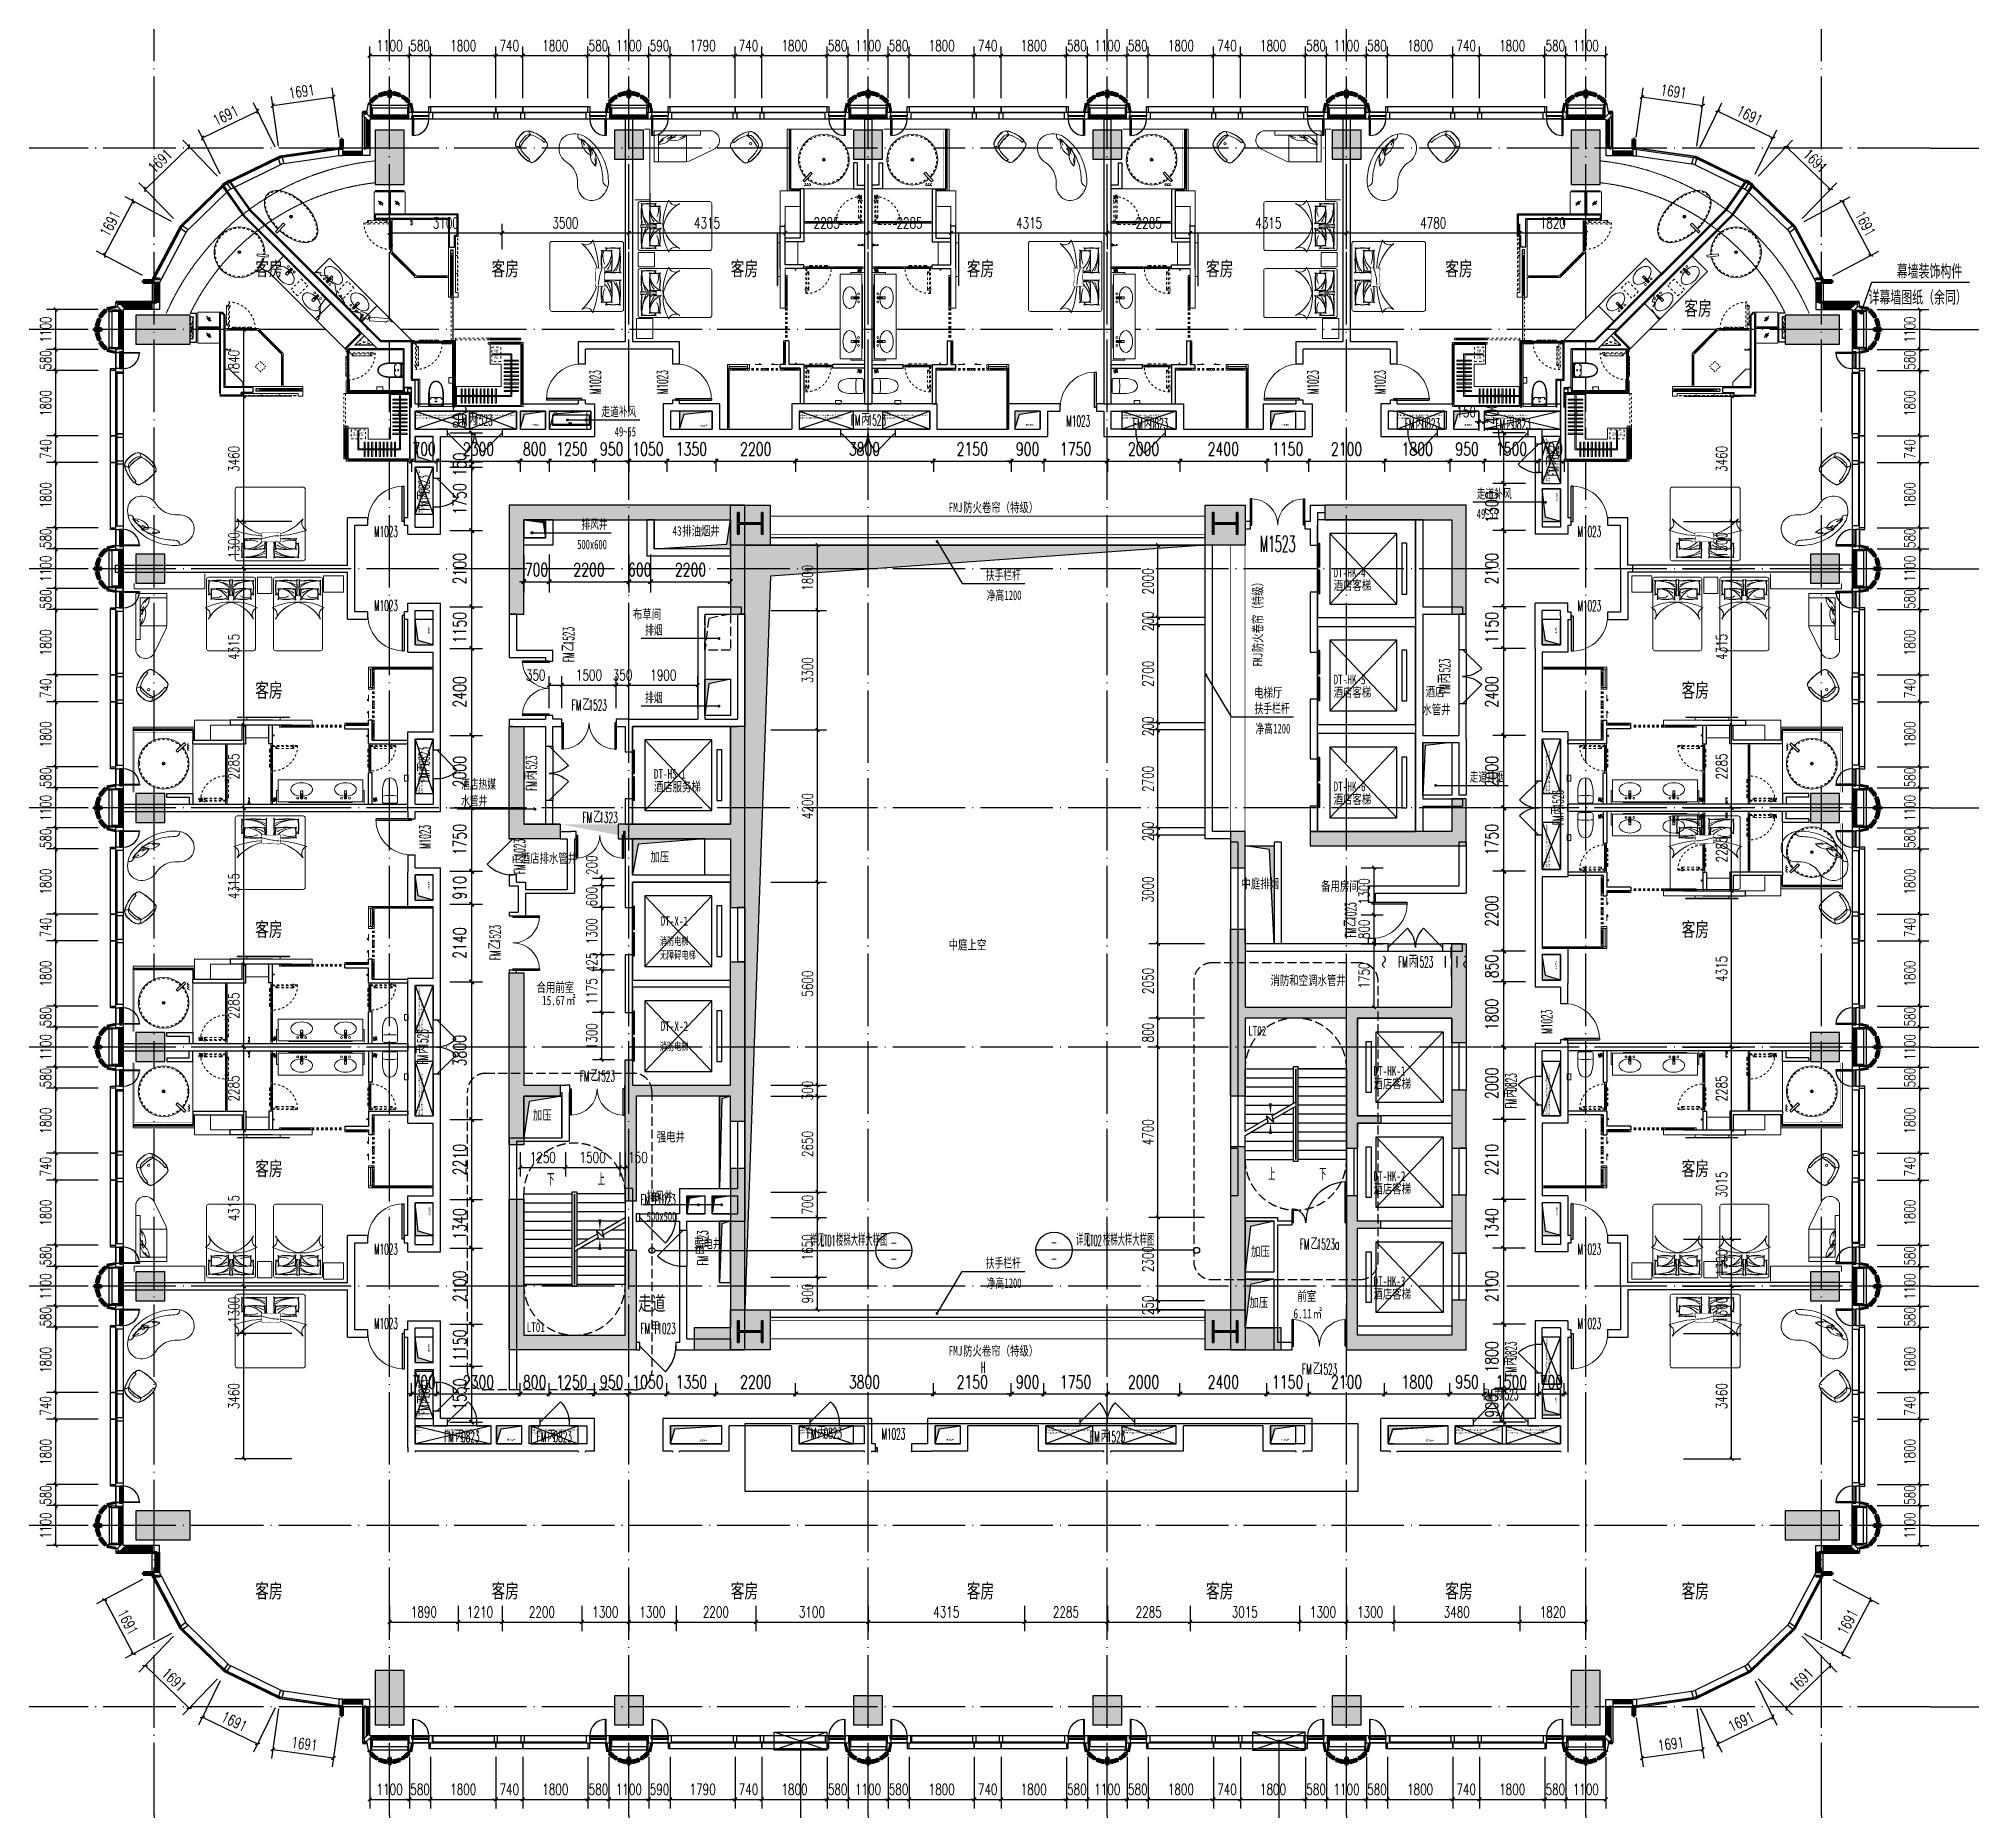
# Model space of a CAD drawing. Header units: millimetres. Extents: x 11476074 to 24729458, y -1239991 to 2813188.
# Drawn here: x 11573530 to 11626797, y 2267512 to 2316346 of the extents above; entities that cross this region are included whole.
import ezdxf
from ezdxf.enums import TextEntityAlignment as Align
from ezdxf.xclip import XClip

# ---------------------------------------------------------------- set-up
doc = ezdxf.new("R2010")
doc.units = ezdxf.units.MM
doc.header["$LTSCALE"] = 1000
doc.header["$XCLIPFRAME"] = 0
for name, pattern in [('__DASH', [0.35, 0.25, -0.1]), ('CENTER2', [28.575, 19.05, -3.175, 3.175, -3.175]), ('DASH', [0.35, 0.25, -0.1]), ('DASHDOT', [25.4, 12.7, -6.35, 0, -6.35]), ('DASHED', [19.05, 12.7, -6.35]), ('DOTE', [2.42, 2, -0.2, 0.02, -0.2]), ('HIDDEN', [0.125, 0.0625, -0.0625]), ('HIDDEN2', [4.7625, 3.175, -1.5875]), ('L31-P1-001-20181101$0$CONTINOUS', [0])]:
    doc.linetypes.add(name, pattern=pattern)
for name, color, linetype in [('20221118+空调提资', 1, 'Continuous'), ('20221123-LA-设备洞', 2, 'Continuous'), ('20221219', 6, 'Continuous'), ('_U+56FE_U+5C42 1', 7, 'Continuous'), ('A-ANNO-DIMS', 3, 'Continuous'), ('A-ANNO-IDEN', 3, 'Continuous'), ('A-ANNO-LEAD', 3, 'Continuous'), ('A-ANNO-TEXT', 7, 'Continuous'), ('A-ANNO-TTLB', 7, 'Continuous'), ('A-AXIS', 18, 'DOTE'), ('A-AXIS-DIMS', 3, 'Continuous'), ('A-AXIS-TEXT', 7, 'Continuous'), ('A-DETL-0001', 1, 'Continuous'), ('A-DOOR', 2, 'Continuous'), ('A-DOOR-FIRE', 10, 'Continuous'), ('A-DWFR-IDEN', 10, 'Continuous'), ('A-FLOR-BALC', 2, 'Continuous'), ('A-FLOR-EVTR', 2, 'Continuous'), ('A-FLOR-STRS', 1, 'Continuous'), ('A-GLAZ', 4, 'Continuous'), ('A-WALL', 5, 'Continuous'), ('A-WIND-IDEN', 211, 'Continuous'), ('AXIS', 3, 'Continuous'), ('AXIS_TEXT', 7, 'Continuous'), ('CURTWALL', 4, 'Continuous'), ('DIM_LEAD', 3, 'Continuous'), ('DIM_SYMB', 3, 'Continuous'), ('DOOR_FIRE', 1, 'Continuous'), ('DOOR_FIRE_TEXT', 7, 'Continuous'), ('EQUIP_喷淋', 7, 'Continuous'), ('G-RCQ-CONLine', 5, 'Continuous'), ('G-RCZ-CONLine', 5, 'Continuous'), ('GZDI-J建筑-楼板开洞', 251, 'Continuous'), ('GZDI-J建筑-注释-消防电梯', 200, 'Continuous'), ('GZDI-TITEXT', 7, 'Continuous'), ('GZDI-TITLIN', 7, 'Continuous'), ('LA-flooring', 8, 'Continuous'), ('LA-text', 1, 'Continuous'), ('LA-wall', 1, 'Continuous'), ('PUB_DIM', 3, 'Continuous'), ('PUB_HATCH', 8, 'Continuous'), ('PUB_TEXT', 7, 'Continuous'), ('SO-addendum', 8, 'DASHDOT'), ('STAIR', 2, 'Continuous'), ('TITEXT', 7, 'Continuous'), ('TITLIN', 7, 'Continuous'), ('TITLIN1', 7, 'Continuous'), ('VALVE_给水', 7, 'Continuous'), ('WALL', 5, 'Continuous'), ('不打印', 171, 'Continuous'), ('分户墙', 10, 'Continuous'), ('图框层', 3, 'Continuous')]:
    doc.layers.add(name, color=color, linetype=linetype)
for name, color, linetype, lineweight in [('A-GENM', 2, 'Continuous', 70), ('A-GENM-PROJ', 2, 'Continuous', 25), ('A-GLAZ-PROJ', 2, 'Continuous', 25), ('G-RCL-DASHLine', 4, 'DASHED', 0), ('LA-built-in', 50, 'Continuous', 13), ('LA-built-in @ 25', 50, 'Continuous', 13), ('LA-built-in-full', 90, 'Continuous', 13), ('LA-curtain', 4, 'Continuous', 13), ('LA-door', 10, 'Continuous', 13), ('LA-furn', 8, 'Continuous', 13), ('LA-hatch', 55, 'Continuous', 13), ('LA-sanitary', 4, 'Continuous', 13), ('LA-wall-finish', 210, 'Continuous', 13), ('LA-wipeout', 250, 'Continuous', 13), ('钢柱', 51, 'Continuous', 35)]:
    doc.layers.add(name, color=color, linetype=linetype, lineweight=lineweight)
doc.layers.get('20221219').off()
doc.styles.add('_TCH_AXIS', font='COMPLEX', dxfattribs={"bigfont": 'GBCBIG'})
doc.styles.add('_TCH_DIM', font='SIMPLEX.shx', dxfattribs={"width": 0.6, "bigfont": 'GBCBIG.shx'})
doc.styles.add('_TCH_DIM_T3', font='SIMPLEX', dxfattribs={"width": 0.705882, "bigfont": 'GBCBIG'})
doc.styles.add('_TCH_LABEL', font='COMPLEX', dxfattribs={"bigfont": 'GBCBIG'})
doc.styles.add('_TCH_WINDOW', font='SIMPLEX', dxfattribs={"width": 0.7, "bigfont": 'GBCBIG'})
doc.styles.add('AB_CN', font='')
doc.styles.add('AB_EN', font='swisscl.ttf')
doc.styles.add('ACHT', font='simhei.ttf')
doc.styles.add('COMPLEX', font='COMPLEX')
doc.styles.add('TITLE', font='simhei.ttf')
doc.styles.add('TITMK', font='simhei.ttf')
doc.styles.add('TITXC', font='simhei.ttf')
doc.styles.add('TITXH', font='')
doc.styles.add('TITXV', font='', dxfattribs={"width": 0.7})
doc.styles.add('宋体', font='', dxfattribs={"width": 0.65})
doc.styles.get('AB_CN').set_extended_font_data('SimSun')
doc.styles.get('TITXH').set_extended_font_data('@SimSun')
doc.styles.get('TITXV').set_extended_font_data('SimSun')
doc.styles.get('宋体').set_extended_font_data('SimSun')
doc.dimstyles.new('_TCH_ARCH&&10', dxfattribs={"dimtxt": 29.75, "dimasz": 10, "dimexe": 25, "dimexo": 30, "dimgap": 12.625, "dimtad": 1, "dimdec": 0, "dimzin": 0, "dimdsep": 46, "dimtxsty": '_TCH_DIM_T3', "dimblk": 'ARCHTICK', "dimcen": 0.09, "dimclrt": 7, "dimazin": 2, "dimtfac": 1, "dimtdec": 0, "dimtix": 1, "dimtmove": 2, "dimatfit": 3, "dimfxl": 0, "dimtolj": 1, "dimtzin": 0, "dimarcsym": 0})
doc.dimstyles.new('_TCH_ARCH&&100', dxfattribs={"dimtxt": 297.5, "dimasz": 100, "dimexe": 250, "dimexo": 300, "dimgap": 126.25, "dimtad": 1, "dimdec": 0, "dimzin": 0, "dimdsep": 46, "dimtxsty": '_TCH_DIM_T3', "dimblk": 'ARCHTICK', "dimcen": 0.09, "dimclrt": 7, "dimazin": 2, "dimtfac": 1, "dimtdec": 0, "dimtix": 1, "dimtmove": 2, "dimatfit": 3, "dimfxl": 0, "dimtolj": 1, "dimtzin": 0, "dimarcsym": 0})
doc.dimstyles.new('_TCH_ARCH&&120', dxfattribs={"dimtxt": 357, "dimasz": 120, "dimexe": 300, "dimexo": 360, "dimgap": 151.5, "dimtad": 1, "dimdec": 0, "dimzin": 0, "dimdsep": 46, "dimtxsty": '_TCH_DIM_T3', "dimblk": 'ARCHTICK', "dimcen": 0.09, "dimclrt": 7, "dimazin": 2, "dimtfac": 1, "dimtdec": 0, "dimtix": 1, "dimtmove": 2, "dimatfit": 3, "dimfxl": 0, "dimtolj": 1, "dimtzin": 0, "dimarcsym": 0})
doc.dimstyles.new('_TCH_ARCH&&150', dxfattribs={"dimtxt": 446.25, "dimasz": 150, "dimexe": 375, "dimexo": 450, "dimgap": 189.375, "dimtad": 1, "dimdec": 0, "dimzin": 0, "dimdsep": 46, "dimtxsty": '_TCH_DIM_T3', "dimblk": 'ARCHTICK', "dimcen": 0.09, "dimclrt": 7, "dimazin": 2, "dimtfac": 1, "dimtdec": 0, "dimtix": 1, "dimtmove": 2, "dimatfit": 3, "dimfxl": 0, "dimtolj": 1, "dimtzin": 0, "dimarcsym": 0})

msp = doc.modelspace()

# ---------------------------------------------------------------- texts
at = {"layer": 'A-ANNO-TEXT'}
for s, height, style, width, p in [('FMJ', 264.35, 'TITXV', 0.7, (11598637.2, 2303279)), ('防火卷帘（特级）', 264.35, 'TITXV', 0.7, (11599034.2, 2303279)), ('43', 264.35, 'TITXV', 0.7, (11591018.7, 2302630.3)), ('排油烟井', 264.35, 'TITXV', 0.7, (11591283.3, 2302630.3)), ('扶手栏杆', 264.35, '宋体', 0.65, (11599663.3, 2301413)), ('扶手栏杆', 264.35, '宋体', 0.65, (11599663.3, 2301413)), ('DT-HK-4', 264.35, 'TITXV', 0.7, (11609257.2, 2301478.3)), ('净高', 264.35, '宋体', 0.65, (11599686.3, 2300853)), ('净高', 264.35, '宋体', 0.65, (11599686.3, 2300853)), ('酒店客梯', 264.35, 'TITXV', 0.7, (11609257.2, 2301128)), ('布草间', 264.35, 'TITXV', 0.7, (11589925.5, 2300332.4)), ('1200', 264.35, '宋体', 0.65, (11600177.8, 2300853)), ('1200', 264.35, '宋体', 0.65, (11600177.8, 2300853)), ('酒店客梯', 264.35, 'TITXV', 0.7, (11609257.2, 2298178)), ('DT-HK-5', 264.35, 'TITXV', 0.7, (11609257.2, 2298528.3)), ('酒店', 264.35, 'TITXV', 0.7, (11611796.4, 2298196.4)), ('酒店', 264.35, 'TITXV', 0.7, (11611796.4, 2298196.4)), ('扶手栏杆', 264.35, '宋体', 0.65, (11607078.6, 2297735)), ('电梯厅', 264.35, 'TITXV', 0.7, (11607065.9, 2298169)), ('水管井', 264.35, 'TITXV', 0.7, (11611706, 2297702.6)), ('净高', 264.35, '宋体', 0.65, (11607101.6, 2297175)), ('1200', 264.35, '宋体', 0.65, (11607593.1, 2297175)), ('酒店服务梯', 264.35, 'TITXV', 0.7, (11590505.2, 2295574.8)), ('DT-HS-1', 264.35, 'TITXV', 0.7, (11590505.2, 2295925.1)), ('DT-HK-6', 264.35, 'TITXV', 0.7, (11609257.2, 2295578.3)), ('酒店客梯', 264.35, 'TITXV', 0.7, (11609257.2, 2295228)), ('酒店排水管井', 264.35, 'TITXV', 0.7, (11586830.3, 2293600.6)), ('加压', 264.35, 'TITXV', 0.7, (11590407.4, 2293637.6)), ('中庭排烟', 264.35, 'TITXV', 0.7, (11606716.1, 2292899.1)), ('备用房间', 264.35, 'TITXV', 0.7, (11608911.4, 2292829.4)), ('中庭上空', 264.35, 'TITXV', 0.7, (11598637.2, 2291212.4)), ('消防和空调水管井', 264.35, 'TITXV', 0.7, (11607517, 2290230.9)), ('合用前室', 264.35, 'TITXV', 0.7, (11587267.2, 2290037.6)), ('㎡', 264.3, 'TITXV', 0.7, (11588081, 2289675.9)), ('15.67', 264.35, 'TITXV', 0.7, (11587419.4, 2289675.9)), ('LT02', 264.35, 'TITXV', 0.7, (11606897.2, 2288837.6)), ('DT-HK-1', 264.35, 'TITXV', 0.7, (11610357.2, 2287728.3)), ('酒店客梯', 264.35, 'TITXV', 0.7, (11610357.2, 2287378)), ('加压', 264.35, 'TITXV', 0.7, (11587163.6, 2286514.4)), ('强电井', 264.35, 'TITXV', 0.7, (11590582.1, 2285912)), ('酒店客梯', 264.35, 'TITXV', 0.7, (11610357.2, 2284478)), ('DT-HK-2', 264.35, 'TITXV', 0.7, (11610357.2, 2284828.3)), ('弱电井', 264.35, 'TITXV', 0.7, (11591612, 2282965.9)), ('详见', 337.59, '_TCH_DIM', 0.6, (11594808.5, 2283030.3)), ('LT01', 297.5, '_TCH_DIM', 0.423529, (11595103.3, 2283030.3)), ('楼梯大样大样图', 337.59, '_TCH_DIM', 0.6, (11595529.3, 2283030.3)), ('详见', 337.59, '_TCH_DIM', 0.6, (11602149.2, 2283035.1)), ('LT02', 297.5, '_TCH_DIM', 0.423529, (11602444.1, 2283035.1)), ('楼梯大样大样图', 337.59, '_TCH_DIM', 0.6, (11602894.1, 2283035.1)), ('加压', 264.35, 'TITXV', 0.7, (11606977.2, 2282751.5)), ('扶手栏杆', 264.35, '宋体', 0.65, (11599663.3, 2282434.9)), ('扶手栏杆', 264.35, '宋体', 0.65, (11599663.3, 2282434.9)), ('净高', 264.35, '宋体', 0.65, (11599686.3, 2281874.9)), ('净高', 264.35, '宋体', 0.65, (11599686.3, 2281874.9)), ('1200', 264.35, '宋体', 0.65, (11600177.8, 2281874.9)), ('1200', 264.35, '宋体', 0.65, (11600177.8, 2281874.9)), ('DT-HK-3', 264.35, 'TITXV', 0.7, (11610357.2, 2281928.3)), ('走道', 396.52, 'TITXV', 0.7, (11590066.6, 2281250.3)), ('加压', 264.35, 'TITXV', 0.7, (11606934, 2281340.5)), ('前室', 264.35, 'TITXV', 0.7, (11608257.2, 2281517.6)), ('酒店客梯', 264.35, 'TITXV', 0.7, (11610357.2, 2281578)), ('LT01', 264.35, 'TITXV', 0.7, (11586994, 2280657.6)), ('6.11', 264.35, 'TITXV', 0.7, (11608149.9, 2281031.3)), ('㎡', 264.3, 'TITXV', 0.7, (11608679.2, 2281031.3)), ('FMJ', 264.35, 'TITXV', 0.7, (11598637.2, 2280006)), ('防火卷帘（特级）', 264.35, 'TITXV', 0.7, (11599034.2, 2280006)), ('H', 297.5, '_TCH_DIM', 0.423529, (11599525.3, 2279532.6)), ('客房', 396.52, 'TITXV', 0.7, (11579504, 2273314)), ('客房', 396.52, 'TITXV', 0.7, (11586024, 2273314)), ('客房', 396.52, 'TITXV', 0.7, (11586024, 2273314)), ('客房', 396.52, 'TITXV', 0.7, (11592624, 2273314)), ('客房', 396.52, 'TITXV', 0.7, (11592624, 2273314)), ('客房', 396.52, 'TITXV', 0.7, (11599136.3, 2273314)), ('客房', 396.52, 'TITXV', 0.7, (11599136.3, 2273314)), ('客房', 396.52, 'TITXV', 0.7, (11605736.3, 2273314)), ('客房', 396.52, 'TITXV', 0.7, (11605736.3, 2273314)), ('客房', 396.52, 'TITXV', 0.7, (11612336.3, 2273314)), ('客房', 396.52, 'TITXV', 0.7, (11612336.3, 2273314)), ('客房', 396.52, 'TITXV', 0.7, (11618856.3, 2273314))]:
    msp.add_text(s, height=height, dxfattribs=dict(at, style=style, width=width)).set_placement(p)
at = {"layer": 'A-ANNO-TEXT', "style": 'TITXV', "width": 0.7}
for s, p in [('防火卷帘（特级）', (11607294.4, 2299415.6)), ('FMJ', (11607294.4, 2299018.6))]:
    msp.add_text(s, height=264.35, rotation=90, dxfattribs=at).set_placement(p)
at = {"layer": 'A-ANNO-TEXT', "style": '_TCH_LABEL', "width": 0.777778}
for p, p2 in [((11597037, 2282999.2), (11597211, 2282999.2)), ((11601457.2, 2283004), (11601631.2, 2283004)), ((11597037, 2282553.1), (11597211, 2282553.1)), ((11601457.2, 2282557.9), (11601631.2, 2282557.9))]:
    msp.add_text('-', height=261, dxfattribs=at).set_placement(p, p2, align=Align.FIT)
at = {"layer": 'A-DWFR-IDEN', "style": '_TCH_WINDOW'}
for s, height, width, p in [('1523', 297.5, 0.494118, (11612476.5, 2298732)), ('丙', 337.6, 0.7, (11612476.5, 2298560)), ('FM', 297.5, 0.494118, (11612476.5, 2298266)), ('1523', 297.5, 0.494118, (11587276.5, 2296057)), ('丙', 337.6, 0.7, (11587276.5, 2295885)), ('FM', 297.5, 0.494118, (11587276.5, 2295591)), ('1023', 297.5, 0.494118, (11586949, 2293757)), ('丙', 337.6, 0.7, (11586949, 2293585)), ('FM', 297.5, 0.494118, (11586949, 2293291)), ('1023', 297.5, 0.494118, (11592001.5, 2282957)), ('甲', 337.6, 0.7, (11592001.5, 2282785)), ('FM', 297.5, 0.494118, (11592001.5, 2282491))]:
    msp.add_text(s, height=height, rotation=90, dxfattribs=dict(at, width=width)).set_placement(p)
for s, height, width, p in [('FM', 297.5, 0.494118, (11590136, 2284156.5)), ('甲', 337.6, 0.7, (11590430, 2284156.5)), ('1023', 297.5, 0.494118, (11590602, 2284156.5)), ('FM', 297.5, 0.494118, (11590136, 2280606.5)), ('甲', 337.6, 0.7, (11590430, 2280606.5)), ('1023', 297.5, 0.494118, (11590602, 2280606.5))]:
    msp.add_text(s, height=height, dxfattribs=dict(at, width=width)).set_placement(p)
at = {"layer": 'DOOR_FIRE_TEXT', "style": '_TCH_WINDOW'}
for s, height, width, p in [('1523', 297.5, 0.494118, (11588301.5, 2299607)), ('乙', 337.6, 0.7, (11588301.5, 2299435)), ('FM', 297.5, 0.494118, (11588301.5, 2299141)), ('1023', 297.5, 0.494118, (11609876.5, 2292007)), ('1523', 297.5, 0.494118, (11586276.5, 2291382)), ('乙', 337.6, 0.7, (11609876.5, 2291835)), ('FM', 297.5, 0.494118, (11609876.5, 2291541)), ('乙', 337.6, 0.7, (11586276.5, 2291210)), ('FM', 297.5, 0.494118, (11586276.5, 2290916))]:
    msp.add_text(s, height=height, rotation=90, dxfattribs=dict(at, width=width)).set_placement(p)
for s, height, width, p in [('FM', 297.5, 0.494118, (11588236, 2297806.5)), ('乙', 337.6, 0.7, (11588530, 2297806.5)), ('1523', 297.5, 0.494118, (11588702, 2297806.5)), ('FM', 297.5, 0.494118, (11588536, 2294706.5)), ('乙', 337.6, 0.7, (11588830, 2294706.5)), ('1323', 297.5, 0.494118, (11589002, 2294706.5)), ('丙', 337.6, 0.7, (11611330, 2290719)), ('FM', 297.5, 0.494118, (11611036, 2290719)), ('1523', 297.5, 0.494118, (11611502, 2290719)), ('FM', 297.5, 0.494118, (11588461, 2287569)), ('乙', 337.6, 0.7, (11588755, 2287569)), ('1523', 297.5, 0.494118, (11588927, 2287569)), ('FM', 297.5, 0.494118, (11608323, 2282931.5)), ('乙', 337.6, 0.7, (11608617, 2282931.5)), ('1523a', 297.5, 0.494118, (11608789, 2282931.5)), ('FM', 297.5, 0.494118, (11608386, 2279481.5)), ('乙', 337.6, 0.7, (11608680, 2279481.5)), ('1523', 297.5, 0.494118, (11608852, 2279481.5))]:
    msp.add_text(s, height=height, dxfattribs=dict(at, width=width)).set_placement(p)
at = {"layer": 'GZDI-J建筑-注释-消防电梯'}
for s, height, style, width, p in [('DT-X-1', 264.35, 'TITXV', 0.7, (11590692.2, 2291865.3)), ('消防电梯', 218.11, '宋体', 0.65, (11590666.4, 2291329)), ('无障碍电梯', 218.11, '宋体', 0.65, (11590666.4, 2290954.5)), ('DT-X-2', 264.35, 'TITXV', 0.7, (11590692.2, 2288965.3)), ('消防电梯', 218.11, '宋体', 0.65, (11590666.4, 2288429))]:
    msp.add_text(s, height=height, dxfattribs=dict(at, style=style, width=width)).set_placement(p)
at = {"layer": 'PUB_TEXT'}
for s, height, style, width, p in [('幕墙装饰构件', 339.87, '宋体', 0.65, (11624790.8, 2309761.6)), ('详幕墙图纸（余同）', 339.87, '宋体', 0.65, (11624013.3, 2309041.6)), ('走道补风', 264.35, '宋体', 0.65, (11589055.8, 2305927.2)), ('49~55', 264.35, '宋体', 0.65, (11589424.4, 2305367.2)), ('走道补风', 264.35, '宋体', 0.65, (11613206.5, 2303657.1)), ('49~55', 264.35, '宋体', 0.65, (11613206.5, 2303097.1)), ('排风井', 264.35, '宋体', 0.65, (11588505.6, 2302816.2)), ('500x600', 264.35, '宋体', 0.65, (11588389.4, 2302256.2)), ('排烟', 264.35, '宋体', 0.65, (11590262.5, 2299897.4)), ('排烟', 264.35, '宋体', 0.65, (11590262.5, 2298032.6)), ('酒店热媒', 264.35, '宋体', 0.65, (11585186.3, 2295640.8)), ('走道排烟', 264.35, '宋体', 0.65, (11613012.4, 2295845.1)), ('水管井', 264.35, '宋体', 0.65, (11585186.3, 2295185.8)), ('上', 337.6, '_TCH_DIM', 0.6, (11607451.4, 2284839)), ('下', 337.6, '_TCH_DIM', 0.6, (11608857, 2284839)), ('下', 337.6, '_TCH_DIM', 0.6, (11587557, 2284699)), ('上', 337.6, '_TCH_DIM', 0.6, (11588951.4, 2284699)), ('排风井', 264.35, '宋体', 0.65, (11590305.4, 2284273.2)), ('排风井', 264.35, '宋体', 0.65, (11590305.4, 2284273.2)), ('500x500', 264.35, '宋体', 0.65, (11590305.4, 2283713.2)), ('500x500', 264.35, '宋体', 0.65, (11590305.4, 2283713.2))]:
    msp.add_text(s, height=height, dxfattribs=dict(at, style=style, width=width)).set_placement(p)

# ---------------------------------------------------------------- blocks, each defined once
blk = doc.blocks.new('FO-Exterior Column FULL - FO-Exterior Column FULL-4205893-850_L52 HOTEL')
at = {"layer": 'A-GENM'}
for p, q in [((-630, 0), (-580, -249)), ((-500, 110), (-500, 100)), ((-500, -110), (-500, 110)), ((-500, 100), (500, 100)), ((580, -249), (630, 0)), ((630, 100), (630, 175)), ((-580, -249), (-502, -194)), ((-511, -258), (-550, -289)), ((-348, -458), (-324, -414)), ((-283, -436), (-304, -481)), ((-75, -545), (-75, -495)), ((25, -400), (-25, -400)), ((-25, -400), (-25, -600)), ((25, -600), (25, -400)), ((75, -495), (75, -545)), ((304, -481), (283, -436)), ((324, -414), (348, -458)), ((502, -194), (580, -249)), ((550, -289), (511, -258)), ((-25, -600), (25, -600))]:
    blk.add_line(p, q, dxfattribs=at)
for centre, radius, start, end in [((0, 162), 711, 219.3894, 240.6554), ((0, 162), 661, 219.3893, 240.6554), ((-505, -190), 5, 305.3214, 316.3661), ((-505, -190), 5, 349.0665, 0), ((0, 162), 711, 244.6842, 263.943), ((0, 162), 661, 244.6842, 263.483), ((0, 162), 661, 276.517, 295.3158), ((0, 162), 711, 276.057, 295.3158), ((0, 162), 661, 299.3446, 320.6107), ((0, 162), 711, 299.3446, 320.6106)]:
    blk.add_arc(centre, radius, start, end, dxfattribs=at)
blk = doc.blocks.new('FO-Vision _ Louver_updated - 150 Spacing -HOTEL 1000 SPAN-4956676-850_L52 HOTEL')
at = {"layer": 'A-GENM-PROJ'}
blk.add_line((675, 0), (1125, 0), dxfattribs=at)
at = {"layer": 'A-GLAZ'}
for p, q in [((625, 0), (-1175, 0)), ((-1175, 0), (-1175, -25)), ((675, 150), (625, 150)), ((625, 150), (625, 0)), ((675, 0), (675, 150)), ((-1125, -25), (-1175, -25)), ((-1175, -25), (575, -25)), ((1125, -105), (675, -105)), ((675, -125), (1125, -125))]:
    blk.add_line(p, q, dxfattribs=at)
at = {"layer": 'A-GLAZ-PROJ'}
for p, q in [((-1175, 0), (-1175, 150)), ((625, 150), (-1175, 150)), ((-1125, -200), (575, -200))]:
    blk.add_line(p, q, dxfattribs=at)
blk = doc.blocks.new('FO-Vision Panels - 1000 spandrel-4496464-850_L52 HOTEL')
at = {"layer": 'A-GLAZ'}
for p, q in [((-370, 25), (-320, 25)), ((370, 25), (-370, 25)), ((-370, 25), (-370, 0)), ((-370, 0), (370, 0)), ((320, 25), (370, 25)), ((370, 0), (370, 25))]:
    blk.add_line(p, q, dxfattribs=at)
at = {"layer": 'A-GLAZ-PROJ'}
for p, q in [((-370, -150), (-370, 0)), ((320, 200), (-320, 200)), ((370, 0), (370, -150)), ((-370, -150), (370, -150))]:
    blk.add_line(p, q, dxfattribs=at)
blk = doc.blocks.new('FO-Vision _ Louver_updated - 150 Spacing -HOTEL 1000 SPAN-4956731-850_L52 HOTEL')
at = {"layer": 'A-GENM-PROJ'}
blk.add_line((1125, 0), (675, 0), dxfattribs=at)
at = {"layer": 'A-GLAZ'}
for p, q in [((-1175, 25), (-1125, 25)), ((575, 25), (-1175, 25)), ((-1175, 25), (-1175, 0)), ((-1175, 0), (625, 0)), ((625, 0), (625, -150)), ((1125, 125), (675, 125)), ((675, 105), (1125, 105)), ((675, -150), (675, 0)), ((625, -150), (675, -150))]:
    blk.add_line(p, q, dxfattribs=at)
at = {"layer": 'A-GLAZ-PROJ'}
for p, q in [((-1175, -150), (-1175, 0)), ((575, 200), (-1125, 200)), ((-1175, -150), (625, -150))]:
    blk.add_line(p, q, dxfattribs=at)
blk = doc.blocks.new('FO-Exterior Column FULL - FO-Exterior Column FULL-V22-850_L52 HOTEL')
at = {"layer": 'A-GENM'}
for p, q in [((-500, 110), (-500, 100)), ((-500, -110), (-500, 110)), ((-500, 100), (500, 100)), ((580, -249), (630, 0)), ((630, 100), (630, 175)), ((-582, -241), (-580, -249)), ((-580, -249), (-502, -194)), ((-511, -258), (-550, -289)), ((-348, -458), (-324, -414)), ((-283, -436), (-304, -481)), ((-75, -545), (-75, -495)), ((25, -400), (-25, -400)), ((-25, -400), (-25, -600)), ((25, -600), (25, -400)), ((75, -495), (75, -545)), ((304, -481), (283, -436)), ((324, -414), (348, -458)), ((502, -194), (580, -249)), ((550, -289), (511, -258)), ((-25, -600), (25, -600))]:
    blk.add_line(p, q, dxfattribs=at)
for radius, start, end in [(711, 219.3894, 240.6554), (661, 219.3893, 240.6554), (711, 244.6842, 263.943), (661, 244.6842, 263.483), (661, 276.517, 295.3158), (711, 276.057, 295.3158), (661, 299.3446, 320.6107), (711, 299.3446, 320.6106)]:
    blk.add_arc((0, 162), radius, start, end, dxfattribs=at)
blk = doc.blocks.new('FO-Exterior Column FULL - FO-Exterior Column FULL-4205894-850_L52 HOTEL')
at = {"layer": 'A-GENM'}
for p, q in [((-75, 495), (-75, 545)), ((25, 600), (-25, 600)), ((-25, 600), (-25, 400)), ((25, 400), (25, 600)), ((75, 545), (75, 495)), ((-580, 249), (-630, 0)), ((-574, 245), (-580, 249)), ((-550, 289), (-511, 258)), ((-324, 414), (-348, 458)), ((-304, 481), (-283, 436)), ((-25, 400), (25, 400)), ((283, 436), (304, 481)), ((348, 458), (324, 414)), ((511, 258), (550, 289)), ((580, 249), (530, 213)), ((630, 0), (580, 249)), ((500, -100), (-500, -100)), ((630, -175), (630, -100))]:
    blk.add_line(p, q, dxfattribs=at)
for radius, start, end in [(711, 96.057, 115.3158), (711, 64.6842, 83.943), (711, 119.3446, 140.6106), (661, 119.3446, 140.6107), (661, 96.517, 115.3158), (661, 64.6842, 83.483), (661, 39.3893, 60.6554), (711, 39.3894, 60.6554)]:
    blk.add_arc((0, -162), radius, start, end, dxfattribs=at)
blk = doc.blocks.new('FO-CORNER LOUVERS - FO-CORNER LOUVERS 1000-5059423-850_L52 HOTEL')
at = {"layer": 'A-GENM'}
for p, q in [((-600, -75), (-600, -350)), ((-600, -350), (-550, -350)), ((-550, -350), (-550, -76)), ((50, -100), (100, -100)), ((100, -100), (50, -100)), ((0, -1100), (120, -1100))]:
    blk.add_line(p, q, dxfattribs=at)
at = {"layer": 'A-GENM-PROJ'}
for p, q in [((-550, -25), (0, -25)), ((0, -100), (-550, -100))]:
    blk.add_line(p, q, dxfattribs=at)
blk = doc.blocks.new('FO-CORNER LOUVERS - FO-CORNER LOUVERS 1000-5059478-850_L52 HOTEL')
at = {"layer": 'A-GENM'}
for p, q in [((0, 1100), (0, 100)), ((100, 100), (100, 929)), ((-620, 62), (-650, 62)), ((-650, 62), (-650, -100)), ((-550, 350), (-600, 350)), ((-600, 350), (-600, 73)), ((-550, 73), (-550, 350)), ((0, 100), (0, -25)), ((0, 0), (-550, 0)), ((0, -25), (0, 0))]:
    blk.add_line(p, q, dxfattribs=at)
at = {"layer": 'A-GENM-PROJ'}
for p, q in [((-550, 100), (0, 100)), ((0, 25), (-550, 25))]:
    blk.add_line(p, q, dxfattribs=at)
blk = doc.blocks.new('FO-Vision Panels-Corner - Regular 2-4578217-850_L52 HOTEL')
at = {"layer": 'A-GLAZ-PROJ'}
for p, q in [((-845, 0), (-845, 20)), ((-845, 20), (845, 20)), ((845, 20), (845, 0))]:
    blk.add_line(p, q, dxfattribs=at)
blk = doc.blocks.new('FO-Vision Panels-Corner - Regular 2-4578218-850_L52 HOTEL')
at = {"layer": 'A-GLAZ-PROJ'}
for p, q in [((-845, 0), (-845, 20)), ((-845, 20), (845, 20)), ((845, 20), (845, 0))]:
    blk.add_line(p, q, dxfattribs=at)
blk = doc.blocks.new('FO-Vision Panels-Corner - Regular 2-4578219-850_L52 HOTEL')
at = {"layer": 'A-GLAZ-PROJ'}
for p, q in [((-845, 0), (-845, 20)), ((-845, 20), (845, 20)), ((845, 20), (845, 0))]:
    blk.add_line(p, q, dxfattribs=at)
blk = doc.blocks.new('FO-Vision Panels-Corner - Regular 2-4578220-850_L52 HOTEL')
at = {"layer": 'A-GLAZ-PROJ'}
for p, q in [((-845, 0), (-845, 20)), ((-845, 20), (845, 20)), ((845, 20), (845, 0))]:
    blk.add_line(p, q, dxfattribs=at)
blk = doc.blocks.new('FO-Vision Panels-Corner - Regular 2-V24-850_L52 HOTEL')
at = {"layer": 'A-GLAZ'}
for p, q in [((845, 0), (-845, 0)), ((-845, 0), (-845, -25)), ((845, -25), (845, 0)), ((-810, -25), (-845, -25)), ((-845, -25), (845, -25)), ((845, -25), (810, -25)), ((845, -26), (845, -25))]:
    blk.add_line(p, q, dxfattribs=at)
at = {"layer": 'A-GLAZ-PROJ'}
for p, q in [((-845, 0), (-845, 20)), ((-845, 20), (845, 20)), ((845, 20), (845, 0)), ((-767, -200), (767, -200))]:
    blk.add_line(p, q, dxfattribs=at)
blk = doc.blocks.new('FO-Vision Panels-Corner - Regular 2-V25-850_L52 HOTEL')
at = {"layer": 'A-GLAZ'}
for p, q in [((845, 0), (-845, 0)), ((-845, 0), (-845, -25)), ((845, -25), (845, 0)), ((-810, -25), (-845, -25)), ((-845, -25), (-845, -26)), ((-845, -25), (845, -25)), ((845, -25), (810, -25)), ((845, -26), (845, -25))]:
    blk.add_line(p, q, dxfattribs=at)
at = {"layer": 'A-GLAZ-PROJ'}
for p, q in [((-845, 0), (-845, 20)), ((-845, 20), (845, 20)), ((845, 20), (845, 0)), ((-760, -200), (767, -200))]:
    blk.add_line(p, q, dxfattribs=at)
blk = doc.blocks.new('FO-Vision Panels-Corner - Regular 2-V26-850_L52 HOTEL')
at = {"layer": 'A-GLAZ'}
for p, q in [((845, 0), (-845, 0)), ((-845, 0), (-845, -25)), ((-810, -25), (-845, -25)), ((-845, -25), (-845, -26)), ((-845, -25), (845, -25)), ((845, -25), (810, -25)), ((845, -25), (845, 0)), ((845, -26), (845, -25))]:
    blk.add_line(p, q, dxfattribs=at)
at = {"layer": 'A-GLAZ-PROJ'}
for p, q in [((-845, 0), (-845, 20)), ((-845, 20), (845, 20)), ((845, 20), (845, 0)), ((-760, -200), (767, -200))]:
    blk.add_line(p, q, dxfattribs=at)
blk = doc.blocks.new('FO-Vision Panels-Corner - Regular 2-V27-850_L52 HOTEL')
at = {"layer": 'A-GLAZ'}
for p, q in [((845, 0), (-845, 0)), ((-845, 0), (-845, -25)), ((845, -25), (845, 0)), ((-810, -25), (-845, -25)), ((-845, -25), (-845, -26)), ((-845, -25), (787, -25)), ((845, -25), (834, -25)), ((834, -25), (845, -25)), ((845, -31), (845, -25)), ((845, -142), (845, -107))]:
    blk.add_line(p, q, dxfattribs=at)
at = {"layer": 'A-GLAZ-PROJ'}
for p, q in [((-845, 0), (-845, 20)), ((-845, 20), (845, 20)), ((845, 20), (845, 0)), ((-760, -200), (683, -200))]:
    blk.add_line(p, q, dxfattribs=at)
blk = doc.blocks.new('GP_POLY FOSHAN_SHELL_rvt-2-200_L05-13_ 16-25')
at = {"layer": 'A-DETL-0001'}
for p, q in [((-55950, 61500), (-55830, 61500)), ((-55950, 60500), (-55950, 61500)), ((-55900, 61379), (-55900, 61450)), ((-55900, 61450), (-55829, 61450)), ((-55900, 61379), (-55900, 60500)), ((-55750, 61229), (-55900, 61379)), ((-55850, 60500), (-55850, 61329)), ((-55830, 61500), (-55782, 61742)), ((-55830, 61500), (-55830, 61450)), ((-55829, 61450), (-55679, 61300)), ((-55774, 61745), (-55730, 61714)), ((-55769, 61390), (-55730, 61390)), ((-55750, 61300), (-55750, 61229)), ((-55679, 61300), (-55750, 61300)), ((-55730, 61390), (-55730, 61713)), ((-55730, 61713), (-55700, 61692)), ((-55700, 61390), (-55730, 61390)), ((-55700, 61692), (-55700, 61690)), ((-55700, 61610), (-55700, 61690)), ((-55700, 61690), (-55200, 61690)), ((-55700, 61610), (-55700, 61390)), ((-55200, 61610), (-55700, 61610)), ((-55700, 61390), (-55200, 61390)), ((-55200, 61300), (-55679, 61300)), ((-55200, 61690), (-54700, 61690)), ((-54700, 61610), (-55200, 61610)), ((-55200, 61390), (-54670, 61390)), ((-54670, 61300), (-55200, 61300)), ((-54700, 61692), (-54670, 61713)), ((-54700, 61690), (-54700, 61692)), ((-54700, 61690), (-54700, 61610)), ((-54700, 61390), (-54700, 61610)), ((-54670, 61713), (-54670, 61500)), ((-54670, 61300), (-54670, 61500)), ((-54670, 61500), (-54570, 61500)), ((-54570, 61300), (-54670, 61300)), ((-54570, 61400), (-54570, 61500)), ((-54570, 61500), (-54120, 61500)), ((-54570, 61400), (-54570, 61325)), ((-54120, 61400), (-54570, 61400)), ((-54570, 61300), (-54570, 61325)), ((-54570, 61325), (-54120, 61325)), ((-54570, 60850), (-54570, 61300)), ((-54570, 61300), (-54545, 61300)), ((-54120, 61300), (-54545, 61300)), ((-54545, 61300), (-54545, 60850)), ((-54120, 61500), (-54020, 61500)), ((-54120, 61500), (-54120, 61400)), ((-54120, 61325), (-54120, 61400)), ((-54120, 61325), (-54120, 61300)), ((-54020, 61300), (-54120, 61300)), ((-54020, 61500), (-54020, 61300)), ((-52320, 61300), (-52320, 61475)), ((-52320, 61475), (-52220, 61475)), ((-52220, 61300), (-52320, 61300)), ((-52220, 61475), (-52220, 61300)), ((-51580, 61475), (-51480, 61475)), ((-51580, 61300), (-51580, 61475)), ((-51480, 61300), (-51580, 61300)), ((-51480, 61475), (-51480, 61300)), ((-49780, 61500), (-49680, 61500)), ((-49780, 61300), (-49780, 61500)), ((-49680, 61300), (-49780, 61300)), ((-49680, 61400), (-49680, 61500)), ((-49680, 61500), (-49230, 61500)), ((-49680, 61400), (-49680, 61325)), ((-49230, 61400), (-49680, 61400)), ((-49680, 61325), (-49230, 61325)), ((-49680, 61300), (-49680, 61325)), ((-49255, 61300), (-49680, 61300)), ((-49255, 60850), (-49255, 61300)), ((-49255, 61300), (-49230, 61300)), ((-49230, 61500), (-49130, 61500)), ((-49230, 61500), (-49230, 61400)), ((-49230, 61325), (-49230, 61400)), ((-49230, 61325), (-49230, 61300)), ((-49230, 61300), (-49230, 60850)), ((-49130, 61300), (-49230, 61300)), ((-49130, 61500), (-49130, 61713)), ((-49130, 61713), (-49100, 61692)), ((-49130, 61500), (-49130, 61300)), ((-49130, 61390), (-48600, 61390)), ((-48600, 61300), (-49130, 61300)), ((-49100, 61692), (-49100, 61690)), ((-49100, 61610), (-49100, 61690)), ((-49100, 61690), (-48600, 61690)), ((-48600, 61610), (-49100, 61610)), ((-49100, 61610), (-49100, 61390)), ((-48600, 61690), (-48100, 61690)), ((-48100, 61610), (-48600, 61610)), ((-48600, 61390), (-48070, 61390)), ((-48070, 61300), (-48600, 61300)), ((-48100, 61692), (-48070, 61713)), ((-48100, 61690), (-48100, 61692)), ((-48100, 61690), (-48100, 61610)), ((-48100, 61390), (-48100, 61610)), ((-48070, 61713), (-48070, 61500)), ((-48070, 61300), (-48070, 61500)), ((-48070, 61500), (-47970, 61500)), ((-47970, 61300), (-48070, 61300)), ((-47970, 61400), (-47970, 61500)), ((-47970, 61500), (-47520, 61500)), ((-47970, 61400), (-47970, 61325)), ((-47520, 61400), (-47970, 61400)), ((-47970, 61300), (-47970, 61325)), ((-47970, 61325), (-47520, 61325)), ((-47970, 60850), (-47970, 61300)), ((-47970, 61300), (-47945, 61300)), ((-47520, 61300), (-47945, 61300)), ((-47945, 61300), (-47945, 60850)), ((-47520, 61500), (-47420, 61500)), ((-47520, 61500), (-47520, 61400)), ((-47520, 61325), (-47520, 61400)), ((-47520, 61325), (-47520, 61300)), ((-47420, 61300), (-47520, 61300)), ((-47420, 61500), (-47420, 61300)), ((-45720, 61300), (-45720, 61475)), ((-45720, 61475), (-45620, 61475)), ((-45620, 61300), (-45720, 61300)), ((-45620, 61475), (-45620, 61300)), ((-44980, 61475), (-44880, 61475)), ((-44980, 61300), (-44980, 61475)), ((-44880, 61300), (-44980, 61300)), ((-44880, 61475), (-44880, 61300)), ((-43180, 61500), (-43080, 61500)), ((-43180, 61300), (-43180, 61500)), ((-43080, 61300), (-43180, 61300)), ((-43080, 61400), (-43080, 61500)), ((-43080, 61500), (-42630, 61500)), ((-43080, 61400), (-43080, 61325)), ((-42630, 61400), (-43080, 61400)), ((-43080, 61325), (-42630, 61325)), ((-43080, 61300), (-43080, 61325)), ((-42655, 61300), (-43080, 61300)), ((-42655, 60850), (-42655, 61300)), ((-42655, 61300), (-42630, 61300)), ((-42630, 61500), (-42530, 61500)), ((-42630, 61500), (-42630, 61400)), ((-42630, 61325), (-42630, 61400)), ((-42630, 61325), (-42630, 61300)), ((-42530, 61300), (-42630, 61300)), ((-42630, 61300), (-42630, 60850)), ((-42530, 61500), (-42530, 61713)), ((-42530, 61713), (-42500, 61692)), ((-42530, 61500), (-42530, 61300)), ((-42530, 61390), (-42000, 61390)), ((-42000, 61300), (-42530, 61300)), ((-42500, 61692), (-42500, 61690)), ((-42500, 61610), (-42500, 61690)), ((-42500, 61690), (-42000, 61690)), ((-42500, 61610), (-42500, 61390)), ((-42000, 61610), (-42500, 61610)), ((-42000, 61690), (-41500, 61690)), ((-41500, 61610), (-42000, 61610)), ((-42000, 61390), (-41470, 61390)), ((-41470, 61300), (-42000, 61300)), ((-41500, 61692), (-41470, 61713)), ((-41500, 61690), (-41500, 61692)), ((-41500, 61690), (-41500, 61610)), ((-41500, 61390), (-41500, 61610)), ((-41470, 61713), (-41470, 61500)), ((-41470, 61300), (-41470, 61500)), ((-41470, 61500), (-41370, 61500)), ((-41370, 61300), (-41470, 61300)), ((-41370, 61400), (-41370, 61500)), ((-41370, 61500), (-40920, 61500)), ((-41370, 61400), (-41370, 61500)), ((-41370, 61400), (-41370, 61325)), ((-40920, 61400), (-41370, 61400)), ((-41370, 61400), (-41370, 61325)), ((-41370, 61300), (-41370, 61325)), ((-41370, 61325), (-40920, 61325)), ((-41370, 60850), (-41370, 61300)), ((-41370, 61300), (-41345, 61300)), ((-40920, 61300), (-41345, 61300)), ((-41345, 61300), (-41345, 60850)), ((-40920, 61500), (-40820, 61500)), ((-40920, 61500), (-40920, 61400)), ((-40920, 61325), (-40920, 61400)), ((-40920, 61325), (-40920, 61300)), ((-40820, 61300), (-40920, 61300)), ((-40820, 61500), (-40820, 61300)), ((-39120, 61300), (-39120, 61475)), ((-39120, 61475), (-39020, 61475)), ((-39020, 61300), (-39120, 61300)), ((-39020, 61475), (-39020, 61300)), ((-38380, 61475), (-38280, 61475)), ((-38380, 61300), (-38380, 61475)), ((-38280, 61300), (-38380, 61300)), ((-38280, 61475), (-38280, 61300)), ((-36580, 61500), (-36480, 61500)), ((-36580, 61300), (-36580, 61500)), ((-36480, 61300), (-36580, 61300)), ((-36480, 61400), (-36480, 61500)), ((-36480, 61500), (-36030, 61500)), ((-36480, 61400), (-36480, 61325)), ((-36030, 61400), (-36480, 61400)), ((-36480, 61325), (-36030, 61325)), ((-36480, 61300), (-36480, 61325)), ((-36055, 61300), (-36480, 61300)), ((-36055, 60850), (-36055, 61300)), ((-36055, 61300), (-36030, 61300)), ((-36030, 61500), (-35930, 61500)), ((-36030, 61500), (-36030, 61400)), ((-36030, 61325), (-36030, 61400)), ((-36030, 61325), (-36030, 61300)), ((-35930, 61300), (-36030, 61300)), ((-36030, 61300), (-36030, 60850)), ((-35930, 61500), (-35930, 61713)), ((-35930, 61713), (-35900, 61692)), ((-35930, 61500), (-35930, 61300)), ((-35930, 61390), (-35400, 61390)), ((-35400, 61300), (-35930, 61300)), ((-35900, 61692), (-35900, 61690)), ((-35900, 61610), (-35900, 61690)), ((-35900, 61690), (-35400, 61690)), ((-35900, 61610), (-35900, 61390)), ((-35400, 61610), (-35900, 61610)), ((-35400, 61690), (-34900, 61690)), ((-34900, 61610), (-35400, 61610)), ((-35400, 61390), (-34870, 61390)), ((-34870, 61300), (-35400, 61300)), ((-34900, 61692), (-34870, 61713)), ((-34900, 61690), (-34900, 61692)), ((-34900, 61690), (-34900, 61610)), ((-34900, 61390), (-34900, 61610)), ((-34870, 61713), (-34870, 61500)), ((-34870, 61300), (-34870, 61500)), ((-34870, 61500), (-34770, 61500)), ((-34770, 61300), (-34870, 61300)), ((-34770, 61400), (-34770, 61500)), ((-34770, 61500), (-34320, 61500)), ((-34770, 61400), (-34770, 61500)), ((-34770, 61400), (-34770, 61325)), ((-34320, 61400), (-34770, 61400)), ((-34770, 61400), (-34770, 61325)), ((-34770, 61300), (-34770, 61325)), ((-34770, 61325), (-34320, 61325)), ((-34770, 60850), (-34770, 61300)), ((-34770, 61300), (-34745, 61300)), ((-34320, 61300), (-34745, 61300)), ((-34745, 61300), (-34745, 60850)), ((-34320, 61500), (-34220, 61500)), ((-34320, 61500), (-34320, 61400)), ((-34320, 61325), (-34320, 61400)), ((-34320, 61325), (-34320, 61300)), ((-34220, 61300), (-34320, 61300)), ((-34220, 61500), (-34220, 61300)), ((-32520, 61300), (-32520, 61475)), ((-32520, 61475), (-32420, 61475)), ((-32420, 61300), (-32520, 61300)), ((-32420, 61475), (-32420, 61300)), ((-31780, 61475), (-31680, 61475)), ((-31780, 61300), (-31780, 61475)), ((-31680, 61300), (-31780, 61300)), ((-31680, 61475), (-31680, 61300)), ((-29980, 61500), (-29880, 61500)), ((-29980, 61300), (-29980, 61500)), ((-29880, 61300), (-29980, 61300)), ((-29880, 61400), (-29880, 61500)), ((-29880, 61500), (-29430, 61500)), ((-29880, 61400), (-29880, 61325)), ((-29430, 61400), (-29880, 61400)), ((-29880, 61325), (-29430, 61325)), ((-29880, 61300), (-29880, 61325)), ((-29455, 61300), (-29880, 61300)), ((-29455, 60850), (-29455, 61300)), ((-29455, 61300), (-29430, 61300)), ((-29430, 61500), (-29330, 61500)), ((-29430, 61500), (-29430, 61400)), ((-29430, 61325), (-29430, 61400)), ((-29430, 61325), (-29430, 61300)), ((-29330, 61300), (-29430, 61300)), ((-29430, 61300), (-29430, 60850)), ((-29330, 61500), (-29330, 61713)), ((-29330, 61713), (-29300, 61692)), ((-29330, 61500), (-29330, 61300)), ((-29330, 61390), (-28800, 61390)), ((-28800, 61300), (-29330, 61300)), ((-29300, 61692), (-29300, 61690)), ((-29300, 61610), (-29300, 61690)), ((-29300, 61690), (-28800, 61690)), ((-29300, 61610), (-29300, 61390)), ((-28800, 61610), (-29300, 61610)), ((-28800, 61690), (-28300, 61690)), ((-28300, 61610), (-28800, 61610)), ((-28800, 61390), (-28270, 61390)), ((-28270, 61300), (-28800, 61300)), ((-28300, 61692), (-28270, 61713)), ((-28300, 61690), (-28300, 61692)), ((-28300, 61690), (-28300, 61610)), ((-28300, 61390), (-28300, 61610)), ((-28270, 61713), (-28270, 61500)), ((-28270, 61300), (-28270, 61500)), ((-28270, 61500), (-28170, 61500)), ((-28170, 61300), (-28270, 61300)), ((-28170, 61400), (-28170, 61500)), ((-28170, 61400), (-28170, 61500)), ((-28170, 61500), (-27720, 61500)), ((-28170, 61400), (-28170, 61325)), ((-28170, 61400), (-28170, 61325)), ((-27720, 61400), (-28170, 61400)), ((-28170, 61300), (-28170, 61325)), ((-28170, 61325), (-27720, 61325)), ((-28170, 60850), (-28170, 61300)), ((-28170, 61300), (-28145, 61300)), ((-27720, 61300), (-28145, 61300)), ((-28145, 61300), (-28145, 60850)), ((-27720, 61500), (-27620, 61500)), ((-27720, 61500), (-27720, 61400)), ((-27720, 61325), (-27720, 61400)), ((-27720, 61325), (-27720, 61300)), ((-27620, 61300), (-27720, 61300)), ((-27620, 61500), (-27620, 61300)), ((-25920, 61300), (-25920, 61475)), ((-25920, 61475), (-25820, 61475)), ((-25820, 61300), (-25920, 61300)), ((-25820, 61475), (-25820, 61300)), ((-25180, 61475), (-25080, 61475)), ((-25180, 61300), (-25180, 61475)), ((-25080, 61300), (-25180, 61300)), ((-25080, 61475), (-25080, 61300)), ((-23380, 61500), (-23280, 61500)), ((-23380, 61300), (-23380, 61500)), ((-23280, 61300), (-23380, 61300)), ((-23280, 61400), (-23280, 61500)), ((-23280, 61500), (-22830, 61500)), ((-23280, 61400), (-23280, 61325)), ((-22830, 61400), (-23280, 61400)), ((-23280, 61325), (-22830, 61325)), ((-23280, 61300), (-23280, 61325)), ((-22855, 61300), (-23280, 61300)), ((-22855, 60850), (-22855, 61300)), ((-22855, 61300), (-22830, 61300)), ((-22830, 61300), (-22855, 61300)), ((-22830, 61500), (-22830, 61400)), ((-22730, 61500), (-22830, 61500)), ((-22830, 61400), (-22830, 61500)), ((-22830, 61325), (-22830, 61400)), ((-22830, 61400), (-22830, 61325)), ((-22830, 61325), (-22830, 61300)), ((-22830, 61300), (-22830, 61325)), ((-22830, 61300), (-22830, 60850)), ((-22830, 61300), (-22730, 61300)), ((-22700, 61692), (-22730, 61713)), ((-22730, 61713), (-22730, 61500)), ((-22730, 61300), (-22730, 61500)), ((-22200, 61390), (-22730, 61390)), ((-22730, 61300), (-22200, 61300)), ((-22700, 61690), (-22700, 61692)), ((-22200, 61690), (-22700, 61690)), ((-22700, 61690), (-22700, 61610)), ((-22700, 61390), (-22700, 61610)), ((-22700, 61610), (-22200, 61610)), ((-21700, 61690), (-22200, 61690)), ((-22200, 61610), (-21700, 61610)), ((-21700, 61390), (-22200, 61390)), ((-22200, 61300), (-21721, 61300)), ((-21571, 61450), (-21721, 61300)), ((-21721, 61300), (-21650, 61300)), ((-21670, 61713), (-21700, 61692)), ((-21700, 61692), (-21700, 61690)), ((-21700, 61610), (-21700, 61690)), ((-21700, 61610), (-21700, 61390)), ((-21700, 61390), (-21670, 61390)), ((-21626, 61745), (-21670, 61714)), ((-21670, 61390), (-21670, 61713)), ((-21631, 61390), (-21670, 61390)), ((-21650, 61229), (-21500, 61379)), ((-21650, 61300), (-21650, 61229)), ((-21570, 61500), (-21618, 61742)), ((-21500, 61450), (-21571, 61450)), ((-21450, 61500), (-21570, 61500)), ((-21570, 61500), (-21570, 61450)), ((-21550, 60500), (-21550, 61329)), ((-21500, 61379), (-21500, 61450)), ((-21500, 61379), (-21500, 60500)), ((-21450, 60500), (-21450, 61500)), ((-55750, 61229), (-55750, 60500)), ((-54545, 60850), (-54570, 60850)), ((-49230, 60850), (-49255, 60850)), ((-47945, 60850), (-47970, 60850)), ((-42630, 60850), (-42655, 60850)), ((-41345, 60850), (-41370, 60850)), ((-36030, 60850), (-36055, 60850)), ((-34745, 60850), (-34770, 60850)), ((-29430, 60850), (-29455, 60850)), ((-28145, 60850), (-28170, 60850)), ((-22830, 60850), (-22855, 60850)), ((-22855, 60850), (-22830, 60850)), ((-21650, 61229), (-21650, 60500)), ((-58263, 60216), (-58217, 60239)), ((-58213, 60045), (-58263, 60216)), ((-58217, 60239), (-58167, 60246)), ((-58167, 60246), (-58118, 60076)), ((-56600, 60468), (-56542, 60476)), ((-56600, 60291), (-56600, 60468)), ((-56500, 60291), (-56600, 60291)), ((-56542, 60476), (-56500, 60476)), ((-56500, 60476), (-56500, 60291)), ((-56500, 60400), (-55950, 60400)), ((-55950, 60300), (-56500, 60300)), ((-55950, 60300), (-55950, 60500)), ((-55950, 60500), (-55750, 60500)), ((-55750, 60300), (-55950, 60300)), ((-55750, 60500), (-55750, 60300)), ((-21450, 60500), (-21650, 60500)), ((-21650, 60500), (-21650, 60300)), ((-21650, 60300), (-21450, 60300)), ((-21450, 60300), (-21450, 60500)), ((-20900, 60400), (-21450, 60400)), ((-21450, 60300), (-20900, 60300)), ((-20858, 60476), (-20900, 60476)), ((-20900, 60476), (-20900, 60291)), ((-20900, 60291), (-20800, 60291)), ((-20800, 60468), (-20858, 60476)), ((-20800, 60291), (-20800, 60468)), ((-19233, 60246), (-19282, 60076)), ((-19183, 60239), (-19233, 60246)), ((-19187, 60045), (-19137, 60216)), ((-19137, 60216), (-19183, 60239)), ((-58165, 60069), (-58213, 60045)), ((-58118, 60076), (-58165, 60069)), ((-19282, 60076), (-19235, 60069)), ((-19235, 60069), (-19187, 60045)), ((-59765, 59463), (-59728, 59499)), ((-59666, 59316), (-59765, 59463)), ((-59728, 59499), (-59683, 59521)), ((-59683, 59521), (-59584, 59375)), ((-59627, 59354), (-59666, 59316)), ((-59584, 59375), (-59627, 59354)), ((-17717, 59521), (-17816, 59375)), ((-17816, 59375), (-17773, 59354)), ((-17773, 59354), (-17734, 59316)), ((-17734, 59316), (-17635, 59463)), ((-17672, 59499), (-17717, 59521)), ((-17635, 59463), (-17672, 59499)), ((-60962, 58283), (-60938, 58329)), ((-60821, 58174), (-60962, 58283)), ((-60938, 58329), (-60902, 58363)), ((-60902, 58363), (-60762, 58255)), ((-60796, 58222), (-60821, 58174)), ((-60762, 58255), (-60796, 58222)), ((-16498, 58363), (-16638, 58255)), ((-16638, 58255), (-16604, 58222)), ((-16604, 58222), (-16579, 58174)), ((-16579, 58174), (-16438, 58283)), ((-16462, 58329), (-16498, 58363)), ((-16438, 58283), (-16462, 58329)), ((-61723, 56850), (-61695, 56900)), ((-61723, 56800), (-61723, 56850)), ((-61550, 56800), (-61723, 56800)), ((-61695, 56900), (-61497, 56900)), ((-61625, 56250), (-61625, 56800)), ((-61497, 56900), (-61550, 56800)), ((-61550, 56800), (-61550, 56250)), ((-15705, 56900), (-15903, 56900)), ((-15903, 56900), (-15850, 56800)), ((-15850, 56800), (-15850, 56250)), ((-15850, 56800), (-15677, 56800)), ((-15775, 56250), (-15775, 56800)), ((-15677, 56850), (-15705, 56900)), ((-15677, 56800), (-15677, 56850)), ((-62964, 56030), (-62995, 56074)), ((-62992, 56082), (-62750, 56130)), ((-62640, 56030), (-62964, 56030)), ((-62942, 56000), (-62963, 56030)), ((-62940, 56000), (-62942, 56000)), ((-62940, 55500), (-62940, 56000)), ((-62940, 56000), (-62860, 56000)), ((-62640, 56000), (-62860, 56000)), ((-62860, 56000), (-62860, 55500)), ((-62750, 56250), (-61750, 56250)), ((-62750, 56130), (-62750, 56250)), ((-62750, 56130), (-62700, 56130)), ((-62700, 56129), (-62700, 56200)), ((-62700, 56200), (-62629, 56200)), ((-62550, 55979), (-62700, 56129)), ((-62640, 56069), (-62640, 56030)), ((-62640, 56030), (-62640, 56000)), ((-62640, 55500), (-62640, 56000)), ((-61750, 56200), (-62629, 56200)), ((-62629, 56200), (-62479, 56050)), ((-62579, 56150), (-61750, 56150)), ((-62550, 56050), (-62550, 55979)), ((-62479, 56050), (-62550, 56050)), ((-62550, 55979), (-62550, 55500)), ((-61750, 56050), (-62479, 56050)), ((-61750, 56050), (-61750, 56250)), ((-61750, 56250), (-61550, 56250)), ((-61550, 56050), (-61750, 56050)), ((-61550, 56250), (-61550, 56050)), ((-15650, 56250), (-15850, 56250)), ((-15850, 56250), (-15850, 56050)), ((-15850, 56050), (-15650, 56050)), ((-14650, 56250), (-15650, 56250)), ((-15650, 56050), (-15650, 56250)), ((-15650, 56200), (-14771, 56200)), ((-14821, 56150), (-15650, 56150)), ((-15650, 56050), (-14921, 56050)), ((-14771, 56200), (-14921, 56050)), ((-14921, 56050), (-14850, 56050)), ((-14850, 55979), (-14700, 56129)), ((-14850, 56050), (-14850, 55979)), ((-14850, 55979), (-14850, 55500)), ((-14700, 56200), (-14771, 56200)), ((-14760, 56069), (-14760, 56030)), ((-14760, 56030), (-14760, 56000)), ((-14760, 56030), (-14436, 56030)), ((-14760, 55500), (-14760, 56000)), ((-14760, 56000), (-14540, 56000)), ((-14700, 56129), (-14700, 56200)), ((-14650, 56130), (-14700, 56130)), ((-14650, 56130), (-14650, 56250)), ((-14408, 56082), (-14650, 56130)), ((-14460, 56000), (-14540, 56000)), ((-14540, 56000), (-14540, 55500)), ((-14460, 56000), (-14458, 56000)), ((-14460, 55500), (-14460, 56000)), ((-14458, 56000), (-14437, 56030)), ((-14436, 56030), (-14405, 56074)), ((-62940, 55000), (-62940, 55500)), ((-62860, 55500), (-62860, 55000)), ((-62640, 54970), (-62640, 55500)), ((-62550, 55500), (-62550, 54970)), ((-14850, 55500), (-14850, 54970)), ((-14760, 54970), (-14760, 55500)), ((-14540, 55500), (-14540, 55000)), ((-14460, 55000), (-14460, 55500)), ((-62963, 54970), (-62942, 55000)), ((-62750, 54970), (-62963, 54970)), ((-62942, 55000), (-62940, 55000)), ((-62860, 55000), (-62940, 55000)), ((-62860, 55000), (-62640, 55000)), ((-62550, 54970), (-62750, 54970)), ((-62750, 54970), (-62750, 54870)), ((-62750, 54870), (-62750, 54970)), ((-62750, 54970), (-62550, 54970)), ((-62750, 54420), (-62750, 54870)), ((-62750, 54870), (-62650, 54870)), ((-62650, 54870), (-62750, 54870)), ((-62750, 54870), (-62550, 54870)), ((-62575, 54870), (-62650, 54870)), ((-62650, 54870), (-62650, 54420)), ((-62650, 54870), (-62575, 54870)), ((-62575, 54420), (-62575, 54870)), ((-62575, 54870), (-62550, 54870)), ((-62550, 54870), (-62575, 54870)), ((-62550, 54870), (-62550, 54970)), ((-62550, 54970), (-62550, 54870)), ((-62550, 54845), (-62550, 54870)), ((-62550, 54870), (-62100, 54870)), ((-62550, 54870), (-62550, 54845)), ((-62100, 54870), (-62100, 54845)), ((-62100, 54845), (-62100, 54870)), ((-15300, 54870), (-15300, 54845)), ((-14850, 54870), (-15300, 54870)), ((-15300, 54845), (-15300, 54870)), ((-14650, 54970), (-14850, 54970)), ((-14850, 54970), (-14850, 54870)), ((-14825, 54870), (-14850, 54870)), ((-14850, 54845), (-14850, 54870)), ((-14850, 54870), (-14825, 54870)), ((-14850, 54870), (-14850, 54845)), ((-14650, 54870), (-14850, 54870)), ((-14650, 54870), (-14850, 54870)), ((-14825, 54870), (-14750, 54870)), ((-14825, 54420), (-14825, 54870)), ((-14750, 54870), (-14825, 54870)), ((-14540, 55000), (-14760, 55000)), ((-14650, 54870), (-14750, 54870)), ((-14750, 54870), (-14750, 54420)), ((-14750, 54870), (-14650, 54870)), ((-14650, 54970), (-14437, 54970)), ((-14650, 54870), (-14650, 54970)), ((-14650, 54420), (-14650, 54870)), ((-14540, 55000), (-14460, 55000)), ((-14458, 55000), (-14460, 55000)), ((-14437, 54970), (-14458, 55000)), ((-62750, 54320), (-62750, 54420)), ((-62650, 54420), (-62750, 54420)), ((-62650, 54420), (-62575, 54420)), ((-62550, 54420), (-62575, 54420)), ((-62550, 54845), (-62550, 54420)), ((-62100, 54845), (-62550, 54845)), ((-62550, 54420), (-62550, 54320)), ((-15300, 54845), (-14850, 54845)), ((-14850, 54845), (-14850, 54420)), ((-14850, 54420), (-14850, 54320)), ((-14850, 54420), (-14825, 54420)), ((-14750, 54420), (-14825, 54420)), ((-14750, 54420), (-14650, 54420)), ((-14650, 54320), (-14650, 54420)), ((-62550, 54320), (-62750, 54320)), ((-14850, 54320), (-14650, 54320)), ((-62725, 52520), (-62725, 52620)), ((-62725, 52620), (-62550, 52620)), ((-62550, 52520), (-62725, 52520)), ((-62550, 52620), (-62550, 52520)), ((-14675, 52620), (-14850, 52620)), ((-14850, 52620), (-14850, 52520)), ((-14850, 52520), (-14675, 52520)), ((-14675, 52520), (-14675, 52620)), ((-62725, 51880), (-62550, 51880)), ((-62725, 51780), (-62725, 51880)), ((-62550, 51780), (-62725, 51780)), ((-62550, 51880), (-62550, 51780)), ((-14675, 51880), (-14850, 51880)), ((-14850, 51880), (-14850, 51780)), ((-14850, 51780), (-14675, 51780)), ((-14675, 51780), (-14675, 51880)), ((-62750, 50080), (-62550, 50080)), ((-62750, 49980), (-62750, 50080)), ((-62550, 50080), (-62550, 49980)), ((-14650, 50080), (-14850, 50080)), ((-14850, 50080), (-14850, 49980)), ((-14650, 49980), (-14650, 50080)), ((-62750, 49530), (-62750, 49980)), ((-62750, 49980), (-62650, 49980)), ((-62575, 49980), (-62650, 49980)), ((-62650, 49980), (-62650, 49530)), ((-62575, 49980), (-62550, 49980)), ((-62575, 49530), (-62575, 49980)), ((-62550, 49980), (-62550, 49555)), ((-62550, 49530), (-62550, 49555)), ((-62550, 49555), (-62100, 49555)), ((-62100, 49555), (-62100, 49530)), ((-14850, 49555), (-15300, 49555)), ((-15300, 49555), (-15300, 49530)), ((-14825, 49980), (-14850, 49980)), ((-14850, 49980), (-14850, 49555)), ((-14850, 49530), (-14850, 49555)), ((-14825, 49980), (-14750, 49980)), ((-14825, 49530), (-14825, 49980)), ((-14750, 49980), (-14750, 49530)), ((-14650, 49980), (-14750, 49980)), ((-14650, 49530), (-14650, 49980)), ((-62942, 49400), (-62963, 49430)), ((-62963, 49430), (-62750, 49430)), ((-62940, 49400), (-62942, 49400)), ((-62940, 48900), (-62940, 49400)), ((-62940, 49400), (-62860, 49400)), ((-62640, 49400), (-62860, 49400)), ((-62860, 49400), (-62860, 48900)), ((-62750, 49430), (-62750, 49530)), ((-62650, 49530), (-62750, 49530)), ((-62650, 49530), (-62750, 49530)), ((-62550, 49430), (-62750, 49430)), ((-62650, 49530), (-62575, 49530)), ((-62650, 49530), (-62575, 49530)), ((-62640, 48900), (-62640, 49430)), ((-62550, 49530), (-62575, 49530)), ((-62550, 49530), (-62550, 49430)), ((-62100, 49530), (-62550, 49530)), ((-62550, 49430), (-62550, 48900)), ((-15300, 49530), (-14850, 49530)), ((-14850, 49530), (-14850, 49430)), ((-14850, 49530), (-14825, 49530)), ((-14850, 49430), (-14850, 48900)), ((-14850, 49430), (-14650, 49430)), ((-14750, 49530), (-14825, 49530)), ((-14750, 49530), (-14825, 49530)), ((-14760, 48900), (-14760, 49430)), ((-14760, 49400), (-14540, 49400)), ((-14750, 49530), (-14650, 49530)), ((-14750, 49530), (-14650, 49530)), ((-14650, 49430), (-14650, 49530)), ((-14437, 49430), (-14650, 49430)), ((-14460, 49400), (-14540, 49400)), ((-14540, 49400), (-14540, 48900)), ((-14460, 49400), (-14458, 49400)), ((-14460, 48900), (-14460, 49400)), ((-14458, 49400), (-14437, 49430)), ((-62940, 48400), (-62940, 48900)), ((-62860, 48900), (-62860, 48400)), ((-62640, 48370), (-62640, 48900)), ((-62550, 48900), (-62550, 48370)), ((-14850, 48900), (-14850, 48370)), ((-14760, 48370), (-14760, 48900)), ((-14540, 48900), (-14540, 48400)), ((-14460, 48400), (-14460, 48900)), ((-62963, 48370), (-62942, 48400)), ((-62750, 48370), (-62963, 48370)), ((-62942, 48400), (-62940, 48400)), ((-62860, 48400), (-62940, 48400)), ((-62860, 48400), (-62640, 48400)), ((-62550, 48370), (-62750, 48370)), ((-62750, 48370), (-62750, 48270)), ((-62750, 48270), (-62750, 48370)), ((-62750, 48370), (-62550, 48370)), ((-62750, 47820), (-62750, 48270)), ((-62750, 48270), (-62650, 48270)), ((-62650, 48270), (-62750, 48270)), ((-62750, 48270), (-62650, 48270)), ((-62575, 48270), (-62650, 48270)), ((-62650, 48270), (-62650, 47820)), ((-62650, 48270), (-62575, 48270)), ((-62575, 48270), (-62650, 48270)), ((-62575, 47820), (-62575, 48270)), ((-62575, 48270), (-62550, 48270)), ((-62550, 48270), (-62575, 48270)), ((-62575, 48270), (-62550, 48270)), ((-62550, 48270), (-62550, 48370)), ((-62550, 48370), (-62550, 48270)), ((-62550, 48245), (-62550, 48270)), ((-62550, 48270), (-62100, 48270)), ((-62550, 48270), (-62550, 48245)), ((-62550, 48245), (-62550, 48270)), ((-62550, 48245), (-62550, 47820)), ((-62100, 48245), (-62550, 48245)), ((-62100, 48270), (-62100, 48245)), ((-62100, 48245), (-62100, 48270)), ((-15300, 48270), (-15300, 48245)), ((-14850, 48270), (-15300, 48270)), ((-15300, 48245), (-15300, 48270)), ((-15300, 48245), (-14850, 48245)), ((-14850, 48270), (-14850, 48370)), ((-14850, 48370), (-14650, 48370)), ((-14650, 48370), (-14850, 48370)), ((-14850, 48370), (-14850, 48270)), ((-14825, 48270), (-14850, 48270)), ((-14850, 48245), (-14850, 48270)), ((-14850, 48270), (-14825, 48270)), ((-14850, 48270), (-14850, 48245)), ((-14825, 48270), (-14850, 48270)), ((-14850, 48245), (-14850, 48270)), ((-14850, 48245), (-14850, 47820)), ((-14825, 48270), (-14750, 48270)), ((-14825, 47820), (-14825, 48270)), ((-14750, 48270), (-14825, 48270)), ((-14825, 48270), (-14750, 48270)), ((-14540, 48400), (-14760, 48400)), ((-14650, 48270), (-14750, 48270)), ((-14750, 48270), (-14750, 47820)), ((-14750, 48270), (-14650, 48270)), ((-14650, 48270), (-14750, 48270)), ((-14650, 48370), (-14650, 48270)), ((-14650, 48370), (-14437, 48370)), ((-14650, 48270), (-14650, 48370)), ((-14650, 47820), (-14650, 48270)), ((-14540, 48400), (-14460, 48400)), ((-14458, 48400), (-14460, 48400)), ((-14437, 48370), (-14458, 48400)), ((-62750, 47720), (-62750, 47820)), ((-62650, 47820), (-62750, 47820)), ((-62550, 47720), (-62750, 47720)), ((-62650, 47820), (-62575, 47820)), ((-62550, 47820), (-62575, 47820)), ((-62550, 47820), (-62550, 47720)), ((-14850, 47820), (-14850, 47720)), ((-14850, 47820), (-14825, 47820)), ((-14850, 47720), (-14650, 47720)), ((-14750, 47820), (-14825, 47820)), ((-14750, 47820), (-14650, 47820)), ((-14650, 47720), (-14650, 47820)), ((-62725, 45920), (-62725, 46020)), ((-62725, 46020), (-62550, 46020)), ((-62550, 45920), (-62725, 45920)), ((-62550, 46020), (-62550, 45920)), ((-14675, 46020), (-14850, 46020)), ((-14850, 46020), (-14850, 45920)), ((-14850, 45920), (-14675, 45920)), ((-14675, 45920), (-14675, 46020)), ((-62725, 45280), (-62550, 45280)), ((-62725, 45180), (-62725, 45280)), ((-62550, 45280), (-62550, 45180)), ((-14675, 45280), (-14850, 45280)), ((-14850, 45280), (-14850, 45180)), ((-14675, 45180), (-14675, 45280)), ((-62550, 45180), (-62725, 45180)), ((-14850, 45180), (-14675, 45180)), ((-62750, 43480), (-62550, 43480)), ((-62750, 43380), (-62750, 43480)), ((-62750, 42930), (-62750, 43380)), ((-62750, 43380), (-62650, 43380)), ((-62575, 43380), (-62650, 43380)), ((-62650, 43380), (-62650, 42930)), ((-62575, 43380), (-62550, 43380)), ((-62575, 42930), (-62575, 43380)), ((-62550, 43480), (-62550, 43380)), ((-62550, 43380), (-62550, 42955)), ((-14650, 43480), (-14850, 43480)), ((-14850, 43480), (-14850, 43380)), ((-14825, 43380), (-14850, 43380)), ((-14850, 43380), (-14850, 42955)), ((-14825, 43380), (-14750, 43380)), ((-14825, 42930), (-14825, 43380)), ((-14750, 43380), (-14750, 42930)), ((-14650, 43380), (-14750, 43380)), ((-14650, 43380), (-14650, 43480)), ((-14650, 42930), (-14650, 43380)), ((-62942, 42800), (-62963, 42830)), ((-62963, 42830), (-62750, 42830)), ((-62940, 42800), (-62942, 42800)), ((-62940, 42300), (-62940, 42800)), ((-62940, 42800), (-62860, 42800)), ((-62640, 42800), (-62860, 42800)), ((-62860, 42800), (-62860, 42300)), ((-62750, 42830), (-62750, 42930)), ((-62650, 42930), (-62750, 42930)), ((-62650, 42930), (-62750, 42930)), ((-62550, 42830), (-62750, 42830)), ((-62650, 42930), (-62575, 42930)), ((-62650, 42930), (-62575, 42930)), ((-62640, 42300), (-62640, 42830)), ((-62550, 42930), (-62575, 42930)), ((-62550, 42930), (-62550, 42955)), ((-62550, 42955), (-62100, 42955)), ((-62550, 42930), (-62550, 42830)), ((-62100, 42930), (-62550, 42930)), ((-62550, 42830), (-62550, 42300)), ((-62100, 42955), (-62100, 42930)), ((-14850, 42955), (-15300, 42955)), ((-15300, 42955), (-15300, 42930)), ((-15300, 42930), (-14850, 42930)), ((-14850, 42930), (-14850, 42955)), ((-14850, 42930), (-14850, 42830)), ((-14850, 42930), (-14825, 42930)), ((-14850, 42830), (-14850, 42300)), ((-14850, 42830), (-14650, 42830)), ((-14750, 42930), (-14825, 42930)), ((-14750, 42930), (-14825, 42930)), ((-14760, 42300), (-14760, 42830)), ((-14760, 42800), (-14540, 42800)), ((-14750, 42930), (-14650, 42930)), ((-14750, 42930), (-14650, 42930)), ((-14650, 42830), (-14650, 42930)), ((-14437, 42830), (-14650, 42830)), ((-14460, 42800), (-14540, 42800)), ((-14540, 42800), (-14540, 42300)), ((-14460, 42800), (-14458, 42800)), ((-14460, 42300), (-14460, 42800)), ((-14458, 42800), (-14437, 42830)), ((-62940, 41800), (-62940, 42300)), ((-62860, 42300), (-62860, 41800)), ((-62640, 41770), (-62640, 42300)), ((-62550, 42300), (-62550, 41770)), ((-14850, 42300), (-14850, 41770)), ((-14760, 41770), (-14760, 42300)), ((-14540, 42300), (-14540, 41800)), ((-14460, 41800), (-14460, 42300)), ((-62963, 41770), (-62942, 41800)), ((-62750, 41770), (-62963, 41770)), ((-62942, 41800), (-62940, 41800)), ((-62860, 41800), (-62940, 41800)), ((-62860, 41800), (-62640, 41800)), ((-62750, 41670), (-62750, 41770)), ((-62750, 41770), (-62550, 41770)), ((-62750, 41220), (-62750, 41670)), ((-62750, 41670), (-62650, 41670)), ((-62575, 41670), (-62650, 41670)), ((-62650, 41670), (-62650, 41220)), ((-62575, 41220), (-62575, 41670)), ((-62575, 41670), (-62550, 41670)), ((-62550, 41770), (-62550, 41670)), ((-62550, 41645), (-62550, 41670)), ((-62550, 41670), (-62100, 41670)), ((-62550, 41645), (-62550, 41220)), ((-62100, 41645), (-62550, 41645)), ((-62100, 41670), (-62100, 41645)), ((-15300, 41670), (-15300, 41645)), ((-14850, 41670), (-15300, 41670)), ((-15300, 41645), (-14850, 41645)), ((-14650, 41770), (-14850, 41770)), ((-14850, 41770), (-14850, 41670)), ((-14825, 41670), (-14850, 41670)), ((-14850, 41645), (-14850, 41670)), ((-14850, 41645), (-14850, 41220)), ((-14825, 41670), (-14750, 41670)), ((-14825, 41220), (-14825, 41670)), ((-14540, 41800), (-14760, 41800)), ((-14650, 41670), (-14750, 41670)), ((-14750, 41670), (-14750, 41220)), ((-14650, 41770), (-14437, 41770)), ((-14650, 41670), (-14650, 41770)), ((-14650, 41220), (-14650, 41670)), ((-14540, 41800), (-14460, 41800)), ((-14458, 41800), (-14460, 41800)), ((-14437, 41770), (-14458, 41800)), ((-62750, 41120), (-62750, 41220)), ((-62650, 41220), (-62750, 41220)), ((-62550, 41120), (-62750, 41120)), ((-62650, 41220), (-62575, 41220)), ((-62550, 41220), (-62575, 41220)), ((-62550, 41220), (-62550, 41120)), ((-14850, 41220), (-14850, 41120)), ((-14850, 41220), (-14825, 41220)), ((-14850, 41120), (-14650, 41120)), ((-14750, 41220), (-14825, 41220)), ((-14750, 41220), (-14650, 41220)), ((-14650, 41120), (-14650, 41220)), ((-62725, 39320), (-62725, 39420)), ((-62725, 39420), (-62550, 39420)), ((-62550, 39420), (-62550, 39320)), ((-14675, 39420), (-14850, 39420)), ((-14850, 39420), (-14850, 39320)), ((-14675, 39320), (-14675, 39420)), ((-62550, 39320), (-62725, 39320)), ((-14850, 39320), (-14675, 39320)), ((-62725, 38680), (-62550, 38680)), ((-62725, 38580), (-62725, 38680)), ((-62550, 38580), (-62725, 38580)), ((-62550, 38680), (-62550, 38580)), ((-14675, 38680), (-14850, 38680)), ((-14850, 38680), (-14850, 38580)), ((-14850, 38580), (-14675, 38580)), ((-14675, 38580), (-14675, 38680)), ((-62750, 36880), (-62550, 36880)), ((-62750, 36780), (-62750, 36880)), ((-62750, 36330), (-62750, 36780)), ((-62750, 36780), (-62650, 36780)), ((-62575, 36780), (-62650, 36780)), ((-62650, 36780), (-62650, 36330)), ((-62575, 36780), (-62550, 36780)), ((-62575, 36330), (-62575, 36780)), ((-62550, 36880), (-62550, 36780)), ((-62550, 36780), (-62550, 36355)), ((-14650, 36880), (-14850, 36880)), ((-14850, 36880), (-14850, 36780)), ((-14825, 36780), (-14850, 36780)), ((-14850, 36780), (-14850, 36355)), ((-14825, 36330), (-14825, 36780)), ((-14825, 36780), (-14750, 36780)), ((-14750, 36780), (-14750, 36330)), ((-14650, 36780), (-14750, 36780)), ((-14650, 36780), (-14650, 36880)), ((-14650, 36330), (-14650, 36780)), ((-62942, 36200), (-62963, 36230)), ((-62963, 36230), (-62750, 36230)), ((-62650, 36330), (-62750, 36330)), ((-62750, 36230), (-62750, 36330)), ((-62650, 36330), (-62750, 36330)), ((-62550, 36230), (-62750, 36230)), ((-62650, 36330), (-62575, 36330)), ((-62650, 36330), (-62575, 36330)), ((-62640, 35700), (-62640, 36230)), ((-62550, 36330), (-62575, 36330)), ((-62550, 36330), (-62550, 36355)), ((-62550, 36355), (-62100, 36355)), ((-62100, 36330), (-62550, 36330)), ((-62550, 36330), (-62550, 36230)), ((-62550, 36230), (-62550, 35700)), ((-62100, 36355), (-62100, 36330)), ((-14850, 36355), (-15300, 36355)), ((-15300, 36355), (-15300, 36330)), ((-15300, 36330), (-14850, 36330)), ((-14850, 36330), (-14850, 36355)), ((-14850, 36330), (-14825, 36330)), ((-14850, 36330), (-14850, 36230)), ((-14850, 36230), (-14850, 35700)), ((-14850, 36230), (-14650, 36230)), ((-14750, 36330), (-14825, 36330)), ((-14750, 36330), (-14825, 36330)), ((-14760, 35700), (-14760, 36230)), ((-14750, 36330), (-14650, 36330)), ((-14750, 36330), (-14650, 36330)), ((-14650, 36230), (-14650, 36330)), ((-14437, 36230), (-14650, 36230)), ((-14458, 36200), (-14437, 36230)), ((-62940, 36200), (-62942, 36200)), ((-62940, 35700), (-62940, 36200)), ((-62940, 36200), (-62860, 36200)), ((-62940, 35200), (-62940, 35700)), ((-62640, 36200), (-62860, 36200)), ((-62860, 36200), (-62860, 35700)), ((-62860, 35700), (-62860, 35200)), ((-62640, 35170), (-62640, 35700)), ((-62550, 35700), (-62550, 35170)), ((-14850, 35700), (-14850, 35170)), ((-14760, 36200), (-14540, 36200)), ((-14760, 35170), (-14760, 35700)), ((-14460, 36200), (-14540, 36200)), ((-14540, 36200), (-14540, 35700)), ((-14540, 35700), (-14540, 35200)), ((-14460, 36200), (-14458, 36200)), ((-14460, 35700), (-14460, 36200)), ((-14460, 35200), (-14460, 35700)), ((-62963, 35170), (-62942, 35200)), ((-62750, 35170), (-62963, 35170)), ((-62942, 35200), (-62940, 35200)), ((-62860, 35200), (-62940, 35200)), ((-62860, 35200), (-62640, 35200)), ((-62750, 35070), (-62750, 35170)), ((-62750, 35170), (-62550, 35170)), ((-62550, 35170), (-62550, 35070)), ((-14650, 35170), (-14850, 35170)), ((-14850, 35170), (-14850, 35070)), ((-14540, 35200), (-14760, 35200)), ((-14650, 35170), (-14437, 35170)), ((-14650, 35070), (-14650, 35170)), ((-14540, 35200), (-14460, 35200)), ((-14458, 35200), (-14460, 35200)), ((-14437, 35170), (-14458, 35200)), ((-62750, 34620), (-62750, 35070)), ((-62750, 35070), (-62650, 35070)), ((-62575, 35070), (-62650, 35070)), ((-62650, 35070), (-62650, 34620)), ((-62575, 34620), (-62575, 35070)), ((-62575, 35070), (-62550, 35070)), ((-62550, 35045), (-62550, 35070)), ((-62550, 35070), (-62100, 35070)), ((-62550, 35045), (-62550, 34620)), ((-62100, 35045), (-62550, 35045)), ((-62100, 35070), (-62100, 35045)), ((-15300, 35070), (-15300, 35045)), ((-14850, 35070), (-15300, 35070)), ((-15300, 35045), (-14850, 35045)), ((-14825, 35070), (-14850, 35070)), ((-14850, 35045), (-14850, 35070)), ((-14850, 35045), (-14850, 34620)), ((-14825, 35070), (-14750, 35070)), ((-14825, 34620), (-14825, 35070)), ((-14650, 35070), (-14750, 35070)), ((-14750, 35070), (-14750, 34620)), ((-14650, 34620), (-14650, 35070)), ((-62750, 34520), (-62750, 34620)), ((-62650, 34620), (-62750, 34620)), ((-62550, 34520), (-62750, 34520)), ((-62650, 34620), (-62575, 34620)), ((-62550, 34620), (-62575, 34620)), ((-62550, 34620), (-62550, 34520)), ((-14850, 34620), (-14850, 34520)), ((-14850, 34620), (-14825, 34620)), ((-14850, 34520), (-14650, 34520)), ((-14750, 34620), (-14825, 34620)), ((-14750, 34620), (-14650, 34620)), ((-14650, 34520), (-14650, 34620)), ((-62725, 32720), (-62725, 32820)), ((-62725, 32820), (-62550, 32820)), ((-62550, 32720), (-62725, 32720)), ((-62550, 32820), (-62550, 32720)), ((-14675, 32820), (-14850, 32820)), ((-14850, 32820), (-14850, 32720)), ((-14850, 32720), (-14675, 32720)), ((-14675, 32720), (-14675, 32820)), ((-62725, 32080), (-62550, 32080)), ((-62725, 31980), (-62725, 32080)), ((-62550, 31980), (-62725, 31980)), ((-62550, 32080), (-62550, 31980)), ((-14675, 32080), (-14850, 32080)), ((-14850, 32080), (-14850, 31980)), ((-14850, 31980), (-14675, 31980)), ((-14675, 31980), (-14675, 32080)), ((-62750, 30280), (-62550, 30280)), ((-62750, 30180), (-62750, 30280)), ((-62750, 29730), (-62750, 30180)), ((-62750, 30180), (-62650, 30180)), ((-62575, 30180), (-62650, 30180)), ((-62650, 30180), (-62650, 29730)), ((-62575, 30180), (-62550, 30180)), ((-62575, 29730), (-62575, 30180)), ((-62550, 30280), (-62550, 30180)), ((-62550, 30180), (-62550, 29755)), ((-14650, 30280), (-14850, 30280)), ((-14850, 30280), (-14850, 30180)), ((-14825, 30180), (-14850, 30180)), ((-14850, 30180), (-14850, 29755)), ((-14825, 30180), (-14750, 30180)), ((-14825, 29730), (-14825, 30180)), ((-14750, 30180), (-14750, 29730)), ((-14650, 30180), (-14750, 30180)), ((-14650, 30180), (-14650, 30280)), ((-14650, 29730), (-14650, 30180)), ((-62942, 29600), (-62963, 29630)), ((-62963, 29630), (-62750, 29630)), ((-62940, 29600), (-62942, 29600)), ((-62940, 29100), (-62940, 29600)), ((-62940, 29600), (-62860, 29600)), ((-62640, 29600), (-62860, 29600)), ((-62860, 29600), (-62860, 29100)), ((-62750, 29630), (-62750, 29730)), ((-62650, 29730), (-62750, 29730)), ((-62650, 29730), (-62750, 29730)), ((-62550, 29630), (-62750, 29630)), ((-62650, 29730), (-62575, 29730)), ((-62650, 29730), (-62575, 29730)), ((-62640, 29100), (-62640, 29630)), ((-62550, 29730), (-62575, 29730)), ((-62550, 29730), (-62550, 29755)), ((-62550, 29755), (-62100, 29755)), ((-62550, 29730), (-62550, 29630)), ((-62100, 29730), (-62550, 29730)), ((-62550, 29630), (-62550, 29100)), ((-62100, 29755), (-62100, 29730)), ((-14850, 29755), (-15300, 29755)), ((-15300, 29755), (-15300, 29730)), ((-15300, 29730), (-14850, 29730)), ((-14850, 29730), (-14850, 29755)), ((-14850, 29730), (-14825, 29730)), ((-14850, 29730), (-14850, 29630)), ((-14850, 29630), (-14850, 29100)), ((-14850, 29630), (-14650, 29630)), ((-14750, 29730), (-14825, 29730)), ((-14750, 29730), (-14825, 29730)), ((-14760, 29100), (-14760, 29630)), ((-14760, 29600), (-14540, 29600)), ((-14750, 29730), (-14650, 29730)), ((-14750, 29730), (-14650, 29730)), ((-14650, 29630), (-14650, 29730)), ((-14437, 29630), (-14650, 29630)), ((-14460, 29600), (-14540, 29600)), ((-14540, 29600), (-14540, 29100)), ((-14460, 29100), (-14460, 29600)), ((-14460, 29600), (-14458, 29600)), ((-14458, 29600), (-14437, 29630)), ((-62940, 28600), (-62940, 29100)), ((-62860, 29100), (-62860, 28600)), ((-62640, 28570), (-62640, 29100)), ((-62550, 29100), (-62550, 28570)), ((-14850, 29100), (-14850, 28570)), ((-14760, 28570), (-14760, 29100)), ((-14540, 29100), (-14540, 28600)), ((-14460, 28600), (-14460, 29100)), ((-62963, 28570), (-62942, 28600)), ((-62750, 28570), (-62963, 28570)), ((-62942, 28600), (-62940, 28600)), ((-62860, 28600), (-62940, 28600)), ((-62860, 28600), (-62640, 28600)), ((-62750, 28470), (-62750, 28570)), ((-62750, 28570), (-62550, 28570)), ((-62750, 28020), (-62750, 28470)), ((-62750, 28470), (-62650, 28470)), ((-62575, 28470), (-62650, 28470)), ((-62650, 28470), (-62650, 28020)), ((-62575, 28020), (-62575, 28470)), ((-62575, 28470), (-62550, 28470)), ((-62550, 28570), (-62550, 28470)), ((-62550, 28445), (-62550, 28470)), ((-62550, 28470), (-62100, 28470)), ((-62550, 28445), (-62550, 28020)), ((-62100, 28445), (-62550, 28445)), ((-62100, 28470), (-62100, 28445)), ((-15300, 28470), (-15300, 28445)), ((-14850, 28470), (-15300, 28470)), ((-15300, 28445), (-14850, 28445)), ((-14650, 28570), (-14850, 28570)), ((-14850, 28570), (-14850, 28470)), ((-14825, 28470), (-14850, 28470)), ((-14850, 28445), (-14850, 28470)), ((-14850, 28445), (-14850, 28020)), ((-14825, 28470), (-14750, 28470)), ((-14825, 28020), (-14825, 28470)), ((-14540, 28600), (-14760, 28600)), ((-14650, 28470), (-14750, 28470)), ((-14750, 28470), (-14750, 28020)), ((-14650, 28570), (-14437, 28570)), ((-14650, 28470), (-14650, 28570)), ((-14650, 28020), (-14650, 28470)), ((-14540, 28600), (-14460, 28600)), ((-14458, 28600), (-14460, 28600)), ((-14437, 28570), (-14458, 28600)), ((-62750, 27920), (-62750, 28020)), ((-62650, 28020), (-62750, 28020)), ((-62550, 27920), (-62750, 27920)), ((-62650, 28020), (-62575, 28020)), ((-62550, 28020), (-62575, 28020)), ((-62550, 28020), (-62550, 27920)), ((-14850, 28020), (-14850, 27920)), ((-14850, 28020), (-14825, 28020)), ((-14850, 27920), (-14650, 27920)), ((-14750, 28020), (-14825, 28020)), ((-14750, 28020), (-14650, 28020)), ((-14650, 27920), (-14650, 28020)), ((-62725, 26120), (-62725, 26220)), ((-62725, 26220), (-62550, 26220)), ((-62550, 26120), (-62725, 26120)), ((-62550, 26220), (-62550, 26120)), ((-14675, 26220), (-14850, 26220)), ((-14850, 26220), (-14850, 26120)), ((-14850, 26120), (-14675, 26120)), ((-14675, 26120), (-14675, 26220)), ((-62725, 25480), (-62550, 25480)), ((-62725, 25380), (-62725, 25480)), ((-62550, 25380), (-62725, 25380)), ((-62550, 25480), (-62550, 25380)), ((-14675, 25480), (-14850, 25480)), ((-14850, 25480), (-14850, 25380)), ((-14850, 25380), (-14675, 25380)), ((-14675, 25380), (-14675, 25480)), ((-62750, 23680), (-62550, 23680)), ((-62750, 23580), (-62750, 23680)), ((-62750, 23130), (-62750, 23580)), ((-62750, 23580), (-62650, 23580)), ((-62575, 23580), (-62650, 23580)), ((-62650, 23580), (-62650, 23130)), ((-62575, 23580), (-62550, 23580)), ((-62575, 23130), (-62575, 23580)), ((-62550, 23680), (-62550, 23580)), ((-62550, 23580), (-62550, 23155)), ((-14650, 23680), (-14850, 23680)), ((-14850, 23680), (-14850, 23580)), ((-14825, 23580), (-14850, 23580)), ((-14850, 23580), (-14850, 23155)), ((-14825, 23580), (-14750, 23580)), ((-14825, 23130), (-14825, 23580)), ((-14750, 23580), (-14750, 23130)), ((-14650, 23580), (-14750, 23580)), ((-14650, 23580), (-14650, 23680)), ((-14650, 23130), (-14650, 23580)), ((-62750, 23030), (-62963, 23030)), ((-62963, 23030), (-62942, 23000)), ((-62942, 23000), (-62940, 23000)), ((-62860, 23000), (-62940, 23000)), ((-62940, 23000), (-62940, 22500)), ((-62860, 23000), (-62640, 23000)), ((-62860, 22500), (-62860, 23000)), ((-62750, 23130), (-62750, 23030)), ((-62750, 23130), (-62550, 23130)), ((-62650, 23130), (-62750, 23130)), ((-62750, 23030), (-62550, 23030)), ((-62650, 23130), (-62575, 23130)), ((-62640, 23030), (-62640, 22500)), ((-62550, 23130), (-62575, 23130)), ((-62550, 23130), (-62550, 23155)), ((-62550, 23155), (-62100, 23155)), ((-62550, 23030), (-62550, 23130)), ((-62100, 23130), (-62550, 23130)), ((-62550, 22500), (-62550, 23030)), ((-62100, 23155), (-62100, 23130)), ((-14850, 23155), (-15300, 23155)), ((-15300, 23155), (-15300, 23130)), ((-15300, 23130), (-14850, 23130)), ((-14850, 23130), (-14850, 23155)), ((-14850, 23030), (-14850, 23130)), ((-14850, 23130), (-14825, 23130)), ((-14850, 23030), (-14850, 23130)), ((-14650, 23130), (-14850, 23130)), ((-14650, 23130), (-14850, 23130)), ((-14850, 22500), (-14850, 23030)), ((-14650, 23030), (-14850, 23030)), ((-14650, 23030), (-14850, 23030)), ((-14750, 23130), (-14825, 23130)), ((-14760, 23030), (-14760, 22500)), ((-14540, 23000), (-14760, 23000)), ((-14750, 23130), (-14650, 23130)), ((-14650, 23130), (-14650, 23030)), ((-14650, 23130), (-14650, 23030)), ((-14650, 23030), (-14437, 23030)), ((-14540, 22500), (-14540, 23000)), ((-14540, 23000), (-14460, 23000)), ((-14458, 23000), (-14460, 23000)), ((-14460, 23000), (-14460, 22500)), ((-14437, 23030), (-14458, 23000)), ((-62940, 22500), (-62940, 22000)), ((-62860, 22000), (-62860, 22500)), ((-62640, 22500), (-62640, 22000)), ((-62550, 22021), (-62550, 22500)), ((-14850, 22021), (-14850, 22500)), ((-14760, 22500), (-14760, 22000)), ((-14540, 22000), (-14540, 22500)), ((-14460, 22500), (-14460, 22000)), ((-62964, 21970), (-62995, 21926)), ((-62992, 21918), (-62750, 21870)), ((-62640, 21970), (-62964, 21970)), ((-62942, 22000), (-62963, 21970)), ((-62940, 22000), (-62942, 22000)), ((-62940, 22000), (-62860, 22000)), ((-62640, 22000), (-62860, 22000)), ((-62750, 21870), (-62750, 21750)), ((-62750, 21870), (-62700, 21870)), ((-62550, 22021), (-62700, 21871)), ((-62700, 21871), (-62700, 21800)), ((-62640, 21970), (-62640, 22000)), ((-62640, 21931), (-62640, 21970)), ((-62629, 21800), (-62479, 21950)), ((-62579, 21850), (-61750, 21850)), ((-62550, 21950), (-62550, 22021)), ((-62479, 21950), (-62550, 21950)), ((-61750, 21950), (-62479, 21950)), ((-61550, 21950), (-61750, 21950)), ((-61750, 21950), (-61750, 21750)), ((-61550, 21750), (-61550, 21950)), ((-15850, 21950), (-15650, 21950)), ((-15850, 21750), (-15850, 21950)), ((-15650, 21950), (-15650, 21750)), ((-15650, 21950), (-14921, 21950)), ((-14821, 21850), (-15650, 21850)), ((-14771, 21800), (-14921, 21950)), ((-14921, 21950), (-14850, 21950)), ((-14850, 21950), (-14850, 22021)), ((-14850, 22021), (-14700, 21871)), ((-14760, 22000), (-14540, 22000)), ((-14760, 21970), (-14760, 22000)), ((-14760, 21931), (-14760, 21970)), ((-14760, 21970), (-14436, 21970)), ((-14700, 21871), (-14700, 21800)), ((-14650, 21870), (-14700, 21870)), ((-14408, 21918), (-14650, 21870)), ((-14650, 21870), (-14650, 21750)), ((-14460, 22000), (-14540, 22000)), ((-14460, 22000), (-14458, 22000)), ((-14458, 22000), (-14437, 21970)), ((-14436, 21970), (-14405, 21926)), ((-62750, 21750), (-61750, 21750)), ((-62700, 21800), (-62629, 21800)), ((-61750, 21800), (-62629, 21800)), ((-61750, 21750), (-61550, 21750)), ((-61625, 21750), (-61625, 21200)), ((-61550, 21200), (-61550, 21750)), ((-15650, 21750), (-15850, 21750)), ((-15850, 21200), (-15850, 21750)), ((-15775, 21750), (-15775, 21200)), ((-15650, 21800), (-14771, 21800)), ((-14650, 21750), (-15650, 21750)), ((-14700, 21800), (-14771, 21800)), ((-61723, 21200), (-61723, 21150)), ((-61550, 21200), (-61723, 21200)), ((-61723, 21150), (-61695, 21100)), ((-61695, 21100), (-61497, 21100)), ((-61497, 21100), (-61550, 21200)), ((-15903, 21100), (-15850, 21200)), ((-15705, 21100), (-15903, 21100)), ((-15850, 21200), (-15677, 21200)), ((-15677, 21150), (-15705, 21100)), ((-15677, 21200), (-15677, 21150)), ((-60821, 19826), (-60962, 19717)), ((-60962, 19717), (-60938, 19671)), ((-60902, 19637), (-60762, 19745)), ((-60796, 19778), (-60821, 19826)), ((-60762, 19745), (-60796, 19778)), ((-16638, 19745), (-16604, 19778)), ((-16498, 19637), (-16638, 19745)), ((-16604, 19778), (-16579, 19826)), ((-16579, 19826), (-16438, 19717)), ((-16438, 19717), (-16462, 19671)), ((-60938, 19671), (-60902, 19637)), ((-16462, 19671), (-16498, 19637)), ((-59666, 18684), (-59765, 18537)), ((-59627, 18646), (-59666, 18684)), ((-59584, 18625), (-59627, 18646)), ((-17816, 18625), (-17773, 18646)), ((-17773, 18646), (-17734, 18684)), ((-17734, 18684), (-17635, 18537)), ((-59765, 18537), (-59728, 18501)), ((-59728, 18501), (-59683, 18479)), ((-59683, 18479), (-59584, 18625)), ((-17717, 18479), (-17816, 18625)), ((-17672, 18501), (-17717, 18479)), ((-17635, 18537), (-17672, 18501)), ((-58213, 17955), (-58263, 17784)), ((-58263, 17784), (-58217, 17762)), ((-58217, 17762), (-58167, 17754)), ((-58165, 17931), (-58213, 17955)), ((-58167, 17754), (-58118, 17924)), ((-58118, 17924), (-58165, 17931)), ((-56500, 17709), (-56600, 17709)), ((-56600, 17709), (-56600, 17532)), ((-56500, 17524), (-56500, 17709)), ((-55950, 17700), (-56500, 17700)), ((-56500, 17600), (-55950, 17600)), ((-55750, 17700), (-55950, 17700)), ((-55950, 17700), (-55950, 17500)), ((-55750, 17500), (-55750, 17700)), ((-21650, 17700), (-21450, 17700)), ((-21650, 17500), (-21650, 17700)), ((-21450, 17700), (-20900, 17700)), ((-21450, 17700), (-21450, 17500)), ((-20900, 17600), (-21450, 17600)), ((-20900, 17524), (-20900, 17709)), ((-20900, 17709), (-20800, 17709)), ((-20800, 17709), (-20800, 17532)), ((-19282, 17924), (-19235, 17931)), ((-19233, 17754), (-19282, 17924)), ((-19235, 17931), (-19187, 17955)), ((-19183, 17762), (-19233, 17754)), ((-19187, 17955), (-19137, 17784)), ((-19137, 17784), (-19183, 17762)), ((-56600, 17532), (-56542, 17524)), ((-56542, 17524), (-56500, 17524)), ((-55950, 17500), (-55750, 17500)), ((-55950, 17500), (-55950, 16500)), ((-55900, 16621), (-55900, 17500)), ((-55850, 17500), (-55850, 16671)), ((-55750, 16771), (-55750, 17500)), ((-54570, 17150), (-54570, 16700)), ((-54545, 17150), (-54570, 17150)), ((-54545, 16700), (-54545, 17150)), ((-49230, 17150), (-49255, 17150)), ((-49255, 17150), (-49255, 16700)), ((-49230, 16700), (-49230, 17150)), ((-47970, 17150), (-47970, 16700)), ((-47945, 17150), (-47970, 17150)), ((-47945, 16700), (-47945, 17150)), ((-42630, 17150), (-42655, 17150)), ((-42655, 17150), (-42655, 16700)), ((-42630, 16700), (-42630, 17150)), ((-41370, 17150), (-41370, 16700)), ((-41345, 17150), (-41370, 17150)), ((-41345, 16700), (-41345, 17150)), ((-36030, 17150), (-36055, 17150)), ((-36055, 17150), (-36055, 16700)), ((-36030, 16700), (-36030, 17150)), ((-34770, 17150), (-34770, 16700)), ((-34745, 17150), (-34770, 17150)), ((-34745, 16700), (-34745, 17150)), ((-29430, 17150), (-29455, 17150)), ((-29455, 17150), (-29455, 16700)), ((-29430, 16700), (-29430, 17150)), ((-28170, 17150), (-28170, 16700)), ((-28145, 17150), (-28170, 17150)), ((-28145, 16700), (-28145, 17150)), ((-22855, 17150), (-22830, 17150)), ((-22830, 17150), (-22855, 17150)), ((-22855, 17150), (-22855, 16700)), ((-22830, 16700), (-22830, 17150)), ((-21650, 16771), (-21650, 17500)), ((-21450, 17500), (-21650, 17500)), ((-21550, 17500), (-21550, 16671)), ((-21500, 16621), (-21500, 17500)), ((-21450, 17500), (-21450, 16500)), ((-20858, 17524), (-20900, 17524)), ((-20800, 17532), (-20858, 17524)), ((-55750, 16771), (-55900, 16621)), ((-55900, 16621), (-55900, 16550)), ((-55900, 16550), (-55829, 16550)), ((-55830, 16500), (-55830, 16550)), ((-55829, 16550), (-55679, 16700)), ((-55769, 16610), (-55730, 16610)), ((-55750, 16700), (-55750, 16771)), ((-55679, 16700), (-55750, 16700)), ((-55700, 16610), (-55730, 16610)), ((-55730, 16610), (-55730, 16287)), ((-55700, 16610), (-55200, 16610)), ((-55700, 16390), (-55700, 16610)), ((-55200, 16700), (-55679, 16700)), ((-54670, 16700), (-55200, 16700)), ((-55200, 16610), (-54670, 16610)), ((-54700, 16610), (-54700, 16390)), ((-54570, 16700), (-54670, 16700)), ((-54670, 16700), (-54670, 16500)), ((-54570, 16700), (-54570, 16675)), ((-54570, 16700), (-54545, 16700)), ((-54570, 16600), (-54570, 16675)), ((-54570, 16675), (-54120, 16675)), ((-54120, 16600), (-54570, 16600)), ((-54570, 16600), (-54570, 16500)), ((-54120, 16700), (-54545, 16700)), ((-54020, 16700), (-54120, 16700)), ((-54120, 16675), (-54120, 16700)), ((-54120, 16675), (-54120, 16600)), ((-54120, 16500), (-54120, 16600)), ((-54020, 16500), (-54020, 16700)), ((-52220, 16700), (-52320, 16700)), ((-52320, 16700), (-52320, 16525)), ((-52320, 16525), (-52220, 16525)), ((-52220, 16525), (-52220, 16700)), ((-51480, 16700), (-51580, 16700)), ((-51580, 16700), (-51580, 16525)), ((-51580, 16525), (-51480, 16525)), ((-51480, 16525), (-51480, 16700)), ((-49680, 16700), (-49780, 16700)), ((-49780, 16700), (-49780, 16500)), ((-49255, 16700), (-49680, 16700)), ((-49680, 16700), (-49680, 16675)), ((-49680, 16675), (-49230, 16675)), ((-49680, 16600), (-49680, 16675)), ((-49680, 16600), (-49680, 16500)), ((-49230, 16600), (-49680, 16600)), ((-49255, 16700), (-49230, 16700)), ((-49230, 16675), (-49230, 16700)), ((-49130, 16700), (-49230, 16700)), ((-49230, 16675), (-49230, 16600)), ((-49230, 16500), (-49230, 16600)), ((-48600, 16700), (-49130, 16700)), ((-49130, 16500), (-49130, 16700)), ((-49130, 16610), (-48600, 16610)), ((-49100, 16390), (-49100, 16610)), ((-48070, 16700), (-48600, 16700)), ((-48600, 16610), (-48070, 16610)), ((-48100, 16610), (-48100, 16390)), ((-47970, 16700), (-48070, 16700)), ((-48070, 16700), (-48070, 16500)), ((-47970, 16700), (-47970, 16675)), ((-47970, 16700), (-47945, 16700)), ((-47970, 16600), (-47970, 16675)), ((-47970, 16675), (-47520, 16675)), ((-47520, 16600), (-47970, 16600)), ((-47970, 16600), (-47970, 16500)), ((-47520, 16700), (-47945, 16700)), ((-47420, 16700), (-47520, 16700)), ((-47520, 16675), (-47520, 16700)), ((-47520, 16675), (-47520, 16600)), ((-47520, 16500), (-47520, 16600)), ((-47420, 16500), (-47420, 16700)), ((-45620, 16700), (-45720, 16700)), ((-45720, 16700), (-45720, 16525)), ((-45720, 16525), (-45620, 16525)), ((-45620, 16525), (-45620, 16700)), ((-44880, 16700), (-44980, 16700)), ((-44980, 16700), (-44980, 16525)), ((-44980, 16525), (-44880, 16525)), ((-44880, 16525), (-44880, 16700)), ((-43080, 16700), (-43180, 16700)), ((-43180, 16700), (-43180, 16500)), ((-42655, 16700), (-43080, 16700)), ((-43080, 16700), (-43080, 16675)), ((-43080, 16600), (-43080, 16675)), ((-43080, 16675), (-42630, 16675)), ((-43080, 16600), (-43080, 16500)), ((-42630, 16600), (-43080, 16600)), ((-42655, 16700), (-42630, 16700)), ((-42530, 16700), (-42630, 16700)), ((-42630, 16675), (-42630, 16700)), ((-42630, 16675), (-42630, 16600)), ((-42630, 16500), (-42630, 16600)), ((-42000, 16700), (-42530, 16700)), ((-42530, 16500), (-42530, 16700)), ((-42530, 16610), (-42000, 16610)), ((-42500, 16390), (-42500, 16610)), ((-41470, 16700), (-42000, 16700)), ((-42000, 16610), (-41470, 16610)), ((-41500, 16610), (-41500, 16390)), ((-41370, 16700), (-41470, 16700)), ((-41470, 16700), (-41470, 16500)), ((-41370, 16700), (-41370, 16675)), ((-41370, 16700), (-41345, 16700)), ((-41370, 16600), (-41370, 16675)), ((-41370, 16600), (-41370, 16675)), ((-41370, 16675), (-40920, 16675)), ((-41370, 16600), (-41370, 16500)), ((-40920, 16600), (-41370, 16600)), ((-41370, 16600), (-41370, 16500)), ((-40920, 16700), (-41345, 16700)), ((-40820, 16700), (-40920, 16700)), ((-40920, 16675), (-40920, 16700)), ((-40920, 16675), (-40920, 16600)), ((-40920, 16500), (-40920, 16600)), ((-40820, 16500), (-40820, 16700)), ((-39020, 16700), (-39120, 16700)), ((-39120, 16700), (-39120, 16525)), ((-39120, 16525), (-39020, 16525)), ((-39020, 16525), (-39020, 16700)), ((-38280, 16700), (-38380, 16700)), ((-38380, 16700), (-38380, 16525)), ((-38380, 16525), (-38280, 16525)), ((-38280, 16525), (-38280, 16700)), ((-36480, 16700), (-36580, 16700)), ((-36580, 16700), (-36580, 16500)), ((-36055, 16700), (-36480, 16700)), ((-36480, 16700), (-36480, 16675)), ((-36480, 16600), (-36480, 16675)), ((-36480, 16675), (-36030, 16675)), ((-36480, 16600), (-36480, 16500)), ((-36030, 16600), (-36480, 16600)), ((-36055, 16700), (-36030, 16700)), ((-35930, 16700), (-36030, 16700)), ((-36030, 16675), (-36030, 16700)), ((-36030, 16675), (-36030, 16600)), ((-36030, 16500), (-36030, 16600)), ((-35400, 16700), (-35930, 16700)), ((-35930, 16500), (-35930, 16700)), ((-35930, 16610), (-35400, 16610)), ((-35900, 16390), (-35900, 16610)), ((-34870, 16700), (-35400, 16700)), ((-35400, 16610), (-34870, 16610)), ((-34900, 16610), (-34900, 16390)), ((-34770, 16700), (-34870, 16700)), ((-34870, 16700), (-34870, 16500)), ((-34770, 16700), (-34770, 16675)), ((-34770, 16700), (-34745, 16700)), ((-34770, 16600), (-34770, 16675)), ((-34770, 16600), (-34770, 16675)), ((-34770, 16675), (-34320, 16675)), ((-34770, 16600), (-34770, 16500)), ((-34320, 16600), (-34770, 16600)), ((-34770, 16600), (-34770, 16500)), ((-34320, 16700), (-34745, 16700)), ((-34220, 16700), (-34320, 16700)), ((-34320, 16675), (-34320, 16700)), ((-34320, 16675), (-34320, 16600)), ((-34320, 16500), (-34320, 16600)), ((-34220, 16500), (-34220, 16700)), ((-32420, 16700), (-32520, 16700)), ((-32520, 16700), (-32520, 16525)), ((-32520, 16525), (-32420, 16525)), ((-32420, 16525), (-32420, 16700)), ((-31680, 16700), (-31780, 16700)), ((-31780, 16700), (-31780, 16525)), ((-31780, 16525), (-31680, 16525)), ((-31680, 16525), (-31680, 16700)), ((-29880, 16700), (-29980, 16700)), ((-29980, 16700), (-29980, 16500)), ((-29455, 16700), (-29880, 16700)), ((-29880, 16700), (-29880, 16675)), ((-29880, 16600), (-29880, 16675)), ((-29880, 16675), (-29430, 16675)), ((-29880, 16600), (-29880, 16500)), ((-29430, 16600), (-29880, 16600)), ((-29455, 16700), (-29430, 16700)), ((-29330, 16700), (-29430, 16700)), ((-29430, 16675), (-29430, 16700)), ((-29430, 16675), (-29430, 16600)), ((-29430, 16500), (-29430, 16600)), ((-28800, 16700), (-29330, 16700)), ((-29330, 16500), (-29330, 16700)), ((-29330, 16610), (-28800, 16610)), ((-29300, 16390), (-29300, 16610)), ((-28270, 16700), (-28800, 16700)), ((-28800, 16610), (-28270, 16610)), ((-28300, 16610), (-28300, 16390)), ((-28170, 16700), (-28270, 16700)), ((-28270, 16700), (-28270, 16500)), ((-28170, 16700), (-28170, 16675)), ((-28170, 16700), (-28145, 16700)), ((-28170, 16600), (-28170, 16675)), ((-28170, 16600), (-28170, 16675)), ((-28170, 16675), (-27720, 16675)), ((-28170, 16600), (-28170, 16500)), ((-27720, 16600), (-28170, 16600)), ((-28170, 16600), (-28170, 16500)), ((-27720, 16700), (-28145, 16700)), ((-27620, 16700), (-27720, 16700)), ((-27720, 16675), (-27720, 16700)), ((-27720, 16675), (-27720, 16600)), ((-27720, 16500), (-27720, 16600)), ((-27620, 16500), (-27620, 16700)), ((-25820, 16700), (-25920, 16700)), ((-25920, 16700), (-25920, 16525)), ((-25920, 16525), (-25820, 16525)), ((-25820, 16525), (-25820, 16700)), ((-25080, 16700), (-25180, 16700)), ((-25180, 16700), (-25180, 16525)), ((-25180, 16525), (-25080, 16525)), ((-25080, 16525), (-25080, 16700)), ((-23280, 16700), (-23380, 16700)), ((-23380, 16700), (-23380, 16500)), ((-22855, 16700), (-23280, 16700)), ((-23280, 16700), (-23280, 16675)), ((-23280, 16600), (-23280, 16675)), ((-23280, 16675), (-22830, 16675)), ((-23280, 16600), (-23280, 16500)), ((-22830, 16600), (-23280, 16600)), ((-22830, 16700), (-22855, 16700)), ((-22855, 16700), (-22830, 16700)), ((-22830, 16675), (-22830, 16700)), ((-22830, 16700), (-22730, 16700)), ((-22830, 16700), (-22830, 16675)), ((-22830, 16675), (-22830, 16600)), ((-22830, 16600), (-22830, 16675)), ((-22830, 16500), (-22830, 16600)), ((-22830, 16600), (-22830, 16500)), ((-22730, 16700), (-22200, 16700)), ((-22730, 16700), (-22730, 16500)), ((-22200, 16610), (-22730, 16610)), ((-22700, 16610), (-22700, 16390)), ((-22200, 16700), (-21721, 16700)), ((-21700, 16610), (-22200, 16610)), ((-21571, 16550), (-21721, 16700)), ((-21721, 16700), (-21650, 16700)), ((-21700, 16610), (-21670, 16610)), ((-21700, 16390), (-21700, 16610)), ((-21631, 16610), (-21670, 16610)), ((-21670, 16610), (-21670, 16287)), ((-21650, 16700), (-21650, 16771)), ((-21650, 16771), (-21500, 16621)), ((-21500, 16550), (-21571, 16550)), ((-21570, 16500), (-21570, 16550)), ((-21500, 16621), (-21500, 16550)), ((-55950, 16500), (-55830, 16500)), ((-55830, 16500), (-55782, 16258)), ((-55774, 16255), (-55730, 16287)), ((-55730, 16287), (-55700, 16308)), ((-55200, 16390), (-55700, 16390)), ((-55700, 16390), (-55700, 16310)), ((-55700, 16308), (-55700, 16310)), ((-55700, 16310), (-55200, 16310)), ((-54700, 16390), (-55200, 16390)), ((-55200, 16310), (-54700, 16310)), ((-54700, 16310), (-54700, 16390)), ((-54700, 16310), (-54700, 16308)), ((-54700, 16308), (-54670, 16287)), ((-54670, 16287), (-54670, 16500)), ((-54670, 16500), (-54570, 16500)), ((-54570, 16500), (-54120, 16500)), ((-54120, 16500), (-54020, 16500)), ((-49780, 16500), (-49680, 16500)), ((-49680, 16500), (-49230, 16500)), ((-49230, 16500), (-49130, 16500)), ((-49130, 16500), (-49130, 16287)), ((-49130, 16287), (-49100, 16308)), ((-48600, 16390), (-49100, 16390)), ((-49100, 16390), (-49100, 16310)), ((-49100, 16310), (-48600, 16310)), ((-49100, 16308), (-49100, 16310)), ((-48100, 16390), (-48600, 16390)), ((-48600, 16310), (-48100, 16310)), ((-48100, 16310), (-48100, 16390)), ((-48100, 16310), (-48100, 16308)), ((-48100, 16308), (-48070, 16287)), ((-48070, 16287), (-48070, 16500)), ((-48070, 16500), (-47970, 16500)), ((-47970, 16500), (-47520, 16500)), ((-47520, 16500), (-47420, 16500)), ((-43180, 16500), (-43080, 16500)), ((-43080, 16500), (-42630, 16500)), ((-42630, 16500), (-42530, 16500)), ((-42530, 16500), (-42530, 16287)), ((-42530, 16287), (-42500, 16308)), ((-42000, 16390), (-42500, 16390)), ((-42500, 16390), (-42500, 16310)), ((-42500, 16308), (-42500, 16310)), ((-42500, 16310), (-42000, 16310)), ((-41500, 16390), (-42000, 16390)), ((-42000, 16310), (-41500, 16310)), ((-41500, 16310), (-41500, 16390)), ((-41500, 16310), (-41500, 16308)), ((-41500, 16308), (-41470, 16287)), ((-41470, 16287), (-41470, 16500)), ((-41470, 16500), (-41370, 16500)), ((-41370, 16500), (-40920, 16500)), ((-40920, 16500), (-40820, 16500)), ((-36580, 16500), (-36480, 16500)), ((-36480, 16500), (-36030, 16500)), ((-36030, 16500), (-35930, 16500)), ((-35930, 16500), (-35930, 16287)), ((-35930, 16287), (-35900, 16308)), ((-35400, 16390), (-35900, 16390)), ((-35900, 16390), (-35900, 16310)), ((-35900, 16308), (-35900, 16310)), ((-35900, 16310), (-35400, 16310)), ((-34900, 16390), (-35400, 16390)), ((-35400, 16310), (-34900, 16310)), ((-34900, 16310), (-34900, 16390)), ((-34900, 16310), (-34900, 16308)), ((-34900, 16308), (-34870, 16287)), ((-34870, 16287), (-34870, 16500)), ((-34870, 16500), (-34770, 16500)), ((-34770, 16500), (-34320, 16500)), ((-34320, 16500), (-34220, 16500)), ((-29980, 16500), (-29880, 16500)), ((-29880, 16500), (-29430, 16500)), ((-29430, 16500), (-29330, 16500)), ((-29330, 16500), (-29330, 16287)), ((-29330, 16287), (-29300, 16308)), ((-28800, 16390), (-29300, 16390)), ((-29300, 16390), (-29300, 16310)), ((-29300, 16308), (-29300, 16310)), ((-29300, 16310), (-28800, 16310)), ((-28300, 16390), (-28800, 16390)), ((-28800, 16310), (-28300, 16310)), ((-28300, 16310), (-28300, 16390)), ((-28300, 16310), (-28300, 16308)), ((-28300, 16308), (-28270, 16287)), ((-28270, 16287), (-28270, 16500)), ((-28270, 16500), (-28170, 16500)), ((-28170, 16500), (-27720, 16500)), ((-27720, 16500), (-27620, 16500)), ((-23380, 16500), (-23280, 16500)), ((-23280, 16500), (-22830, 16500)), ((-22730, 16500), (-22830, 16500)), ((-22730, 16287), (-22730, 16500)), ((-22700, 16308), (-22730, 16287)), ((-22700, 16310), (-22700, 16390)), ((-22700, 16390), (-22200, 16390)), ((-22200, 16310), (-22700, 16310)), ((-22700, 16310), (-22700, 16308)), ((-22200, 16390), (-21700, 16390)), ((-21700, 16310), (-22200, 16310)), ((-21700, 16390), (-21700, 16310)), ((-21700, 16308), (-21700, 16310)), ((-21670, 16287), (-21700, 16308)), ((-21626, 16255), (-21670, 16287)), ((-21570, 16500), (-21618, 16258)), ((-21450, 16500), (-21570, 16500))]:
    blk.add_line(p, q, dxfattribs=at)
for centre, radius, start, end in [((-55777, 61741), 5, 54.6786, 168.7147), ((-54570, 61300), 450, 270.0149, 0), ((-49230, 61300), 450, 180, 269.9851), ((-47970, 61300), 450, 270.0149, 0), ((-42630, 61300), 450, 180, 269.9851), ((-41370, 61300), 450, 270.0149, 0), ((-36030, 61300), 450, 180, 269.9851), ((-34770, 61300), 450, 270.0149, 0), ((-29430, 61300), 450, 180, 269.9851), ((-28170, 61300), 450, 270.0149, 0), ((-22830, 61300), 450, 180, 269.9851), ((-21623, 61741), 5, 11.2853, 125.3214), ((-62991, 56077), 5, 101.2853, 215.3214), ((-14409, 56077), 5, 324.6786, 78.7147), ((-62550, 54870), 450, 270, 359.9851), ((-14850, 54870), 450, 180.0149, 270), ((-62550, 49530), 450, 0.0149, 90), ((-14850, 49530), 450, 90, 179.9851), ((-62550, 48270), 450, 270, 359.9851), ((-14850, 48270), 450, 180.0149, 270), ((-62550, 42930), 450, 0.0149, 90), ((-14850, 42930), 450, 90, 179.9851), ((-62550, 41670), 450, 270, 359.9851), ((-14850, 41670), 450, 180.0149, 270), ((-62550, 36330), 450, 0.0149, 90), ((-14850, 36330), 450, 90, 179.9851), ((-62550, 35070), 450, 270, 359.9851), ((-14850, 35070), 450, 180.0149, 270), ((-62550, 29730), 450, 0.0149, 90), ((-14850, 29730), 450, 90, 179.9851), ((-62550, 28470), 450, 270, 359.9851), ((-14850, 28470), 450, 180.0149, 270), ((-62550, 23130), 450, 0.0149, 90), ((-14850, 23130), 450, 90, 179.9851), ((-62991, 21923), 5, 144.6786, 258.7147), ((-14409, 21923), 5, 281.2853, 35.3214), ((-54570, 16700), 450, 0, 89.9851), ((-49230, 16700), 450, 90.0149, 180), ((-47970, 16700), 450, 0, 89.9851), ((-42630, 16700), 450, 90.0149, 180), ((-41370, 16700), 450, 0, 89.9851), ((-36030, 16700), 450, 90.0149, 180), ((-34770, 16700), 450, 0, 89.9851), ((-29430, 16700), 450, 90.0149, 180), ((-28170, 16700), 450, 0, 89.9851), ((-22830, 16700), 450, 90.0149, 180), ((-55777, 16259), 5, 191.2853, 305.3214), ((-21623, 16259), 5, 234.6786, 348.7147)]:
    blk.add_arc(centre, radius, start, end, dxfattribs=at)
for points in [[(-55827, 61247), (-55833, 61247), (-55847, 61260), (-55833, 61273), (-55827, 61273)], [(-55827, 61273), (-55808, 61273), (-55792, 61260), (-55773, 61260)], [(-55773, 61260), (-55792, 61260), (-55808, 61247), (-55827, 61247)], [(-55773, 61260), (-55767, 61260), (-55760, 61267), (-55760, 61273)], [(-55773, 61233), (-55767, 61233), (-55753, 61247), (-55767, 61260), (-55773, 61260)], [(-55693, 61372), (-55693, 61378), (-55707, 61392), (-55720, 61378), (-55720, 61372)], [(-55720, 61372), (-55720, 61353), (-55707, 61337), (-55707, 61318)], [(-55707, 61318), (-55707, 61312), (-55714, 61305), (-55720, 61305)], [(-55707, 61318), (-55707, 61337), (-55693, 61353), (-55693, 61372)], [(-55680, 61318), (-55680, 61312), (-55693, 61298), (-55707, 61312), (-55707, 61318)], [(-55667, 61372), (-55667, 61378), (-55680, 61392), (-55693, 61378), (-55693, 61372)], [(-55693, 61372), (-55693, 61353), (-55680, 61337), (-55680, 61318)], [(-55680, 61318), (-55680, 61337), (-55667, 61353), (-55667, 61372)], [(-55653, 61318), (-55653, 61312), (-55667, 61298), (-55680, 61312), (-55680, 61318)], [(-55640, 61372), (-55640, 61378), (-55653, 61392), (-55667, 61378), (-55667, 61372)], [(-55667, 61372), (-55667, 61353), (-55653, 61337), (-55653, 61318)], [(-55653, 61318), (-55653, 61337), (-55640, 61353), (-55640, 61372)], [(-55627, 61318), (-55627, 61312), (-55640, 61298), (-55653, 61312), (-55653, 61318)], [(-55613, 61372), (-55613, 61378), (-55627, 61392), (-55640, 61378), (-55640, 61372)], [(-55640, 61372), (-55640, 61353), (-55627, 61337), (-55627, 61318)], [(-55627, 61318), (-55627, 61337), (-55613, 61353), (-55613, 61372)], [(-55600, 61318), (-55600, 61312), (-55613, 61298), (-55627, 61312), (-55627, 61318)], [(-55587, 61372), (-55587, 61378), (-55600, 61392), (-55613, 61378), (-55613, 61372)], [(-55613, 61372), (-55613, 61353), (-55600, 61337), (-55600, 61318)], [(-55600, 61318), (-55600, 61337), (-55587, 61353), (-55587, 61372)], [(-55573, 61318), (-55573, 61312), (-55587, 61298), (-55600, 61312), (-55600, 61318)], [(-55560, 61372), (-55560, 61378), (-55573, 61392), (-55587, 61378), (-55587, 61372)], [(-55587, 61372), (-55587, 61353), (-55573, 61337), (-55573, 61318)], [(-55573, 61318), (-55573, 61337), (-55560, 61353), (-55560, 61372)], [(-55547, 61318), (-55547, 61312), (-55560, 61298), (-55573, 61312), (-55573, 61318)], [(-55533, 61372), (-55533, 61378), (-55547, 61392), (-55560, 61378), (-55560, 61372)], [(-55560, 61372), (-55560, 61353), (-55547, 61337), (-55547, 61318)], [(-55547, 61318), (-55547, 61337), (-55533, 61353), (-55533, 61372)], [(-55520, 61318), (-55520, 61312), (-55533, 61298), (-55547, 61312), (-55547, 61318)], [(-55507, 61372), (-55507, 61378), (-55520, 61392), (-55533, 61378), (-55533, 61372)], [(-55533, 61372), (-55533, 61353), (-55520, 61337), (-55520, 61318)], [(-55520, 61318), (-55520, 61337), (-55507, 61353), (-55507, 61372)], [(-55493, 61318), (-55493, 61312), (-55507, 61298), (-55520, 61312), (-55520, 61318)], [(-55480, 61372), (-55480, 61378), (-55493, 61392), (-55507, 61378), (-55507, 61372)], [(-55507, 61372), (-55507, 61353), (-55493, 61337), (-55493, 61318)], [(-55493, 61318), (-55493, 61337), (-55480, 61353), (-55480, 61372)], [(-55467, 61318), (-55467, 61312), (-55480, 61298), (-55493, 61312), (-55493, 61318)], [(-55453, 61372), (-55453, 61378), (-55467, 61392), (-55480, 61378), (-55480, 61372)], [(-55480, 61372), (-55480, 61353), (-55467, 61337), (-55467, 61318)], [(-55467, 61318), (-55467, 61337), (-55453, 61353), (-55453, 61372)], [(-55440, 61318), (-55440, 61312), (-55453, 61298), (-55467, 61312), (-55467, 61318)], [(-55427, 61372), (-55427, 61378), (-55440, 61392), (-55453, 61378), (-55453, 61372)], [(-55453, 61372), (-55453, 61353), (-55440, 61337), (-55440, 61318)], [(-55440, 61318), (-55440, 61337), (-55427, 61353), (-55427, 61372)], [(-55413, 61318), (-55413, 61312), (-55427, 61298), (-55440, 61312), (-55440, 61318)], [(-55400, 61372), (-55400, 61378), (-55413, 61392), (-55427, 61378), (-55427, 61372)], [(-55427, 61372), (-55427, 61353), (-55413, 61337), (-55413, 61318)], [(-55413, 61318), (-55413, 61337), (-55400, 61353), (-55400, 61372)], [(-55387, 61318), (-55387, 61312), (-55400, 61298), (-55413, 61312), (-55413, 61318)], [(-55373, 61372), (-55373, 61378), (-55387, 61392), (-55400, 61378), (-55400, 61372)], [(-55400, 61372), (-55400, 61353), (-55387, 61337), (-55387, 61318)], [(-55387, 61318), (-55387, 61337), (-55373, 61353), (-55373, 61372)], [(-55360, 61318), (-55360, 61312), (-55373, 61298), (-55387, 61312), (-55387, 61318)], [(-55347, 61372), (-55347, 61378), (-55360, 61392), (-55373, 61378), (-55373, 61372)], [(-55373, 61372), (-55373, 61353), (-55360, 61337), (-55360, 61318)], [(-55360, 61318), (-55360, 61337), (-55347, 61353), (-55347, 61372)], [(-55333, 61318), (-55333, 61312), (-55347, 61298), (-55360, 61312), (-55360, 61318)], [(-55320, 61372), (-55320, 61378), (-55333, 61392), (-55347, 61378), (-55347, 61372)], [(-55347, 61372), (-55347, 61353), (-55333, 61337), (-55333, 61318)], [(-55333, 61318), (-55333, 61337), (-55320, 61353), (-55320, 61372)], [(-55307, 61318), (-55307, 61312), (-55320, 61298), (-55333, 61312), (-55333, 61318)], [(-55293, 61372), (-55293, 61378), (-55307, 61392), (-55320, 61378), (-55320, 61372)], [(-55320, 61372), (-55320, 61353), (-55307, 61337), (-55307, 61318)], [(-55307, 61318), (-55307, 61337), (-55293, 61353), (-55293, 61372)], [(-55280, 61318), (-55280, 61312), (-55293, 61298), (-55307, 61312), (-55307, 61318)], [(-55267, 61372), (-55267, 61378), (-55280, 61392), (-55293, 61378), (-55293, 61372)], [(-55293, 61372), (-55293, 61353), (-55280, 61337), (-55280, 61318)], [(-55280, 61318), (-55280, 61337), (-55267, 61353), (-55267, 61372)], [(-55253, 61318), (-55253, 61312), (-55267, 61298), (-55280, 61312), (-55280, 61318)], [(-55240, 61372), (-55240, 61378), (-55253, 61392), (-55267, 61378), (-55267, 61372)], [(-55267, 61372), (-55267, 61353), (-55253, 61337), (-55253, 61318)], [(-55253, 61318), (-55253, 61337), (-55240, 61353), (-55240, 61372)], [(-55227, 61318), (-55227, 61312), (-55240, 61298), (-55253, 61312), (-55253, 61318)], [(-55213, 61372), (-55213, 61378), (-55227, 61392), (-55240, 61378), (-55240, 61372)], [(-55240, 61372), (-55240, 61353), (-55227, 61337), (-55227, 61318)], [(-55227, 61318), (-55227, 61337), (-55213, 61353), (-55213, 61372)], [(-55200, 61318), (-55200, 61312), (-55213, 61298), (-55227, 61312), (-55227, 61318)], [(-55200, 61385), (-55206, 61385), (-55213, 61378), (-55213, 61372)], [(-55213, 61372), (-55213, 61353), (-55200, 61337), (-55200, 61318)], [(-55163, 61372), (-55163, 61378), (-55177, 61392), (-55190, 61378), (-55190, 61372)], [(-55190, 61372), (-55190, 61353), (-55177, 61337), (-55177, 61318)], [(-55177, 61318), (-55177, 61312), (-55184, 61305), (-55190, 61305)], [(-55177, 61318), (-55177, 61337), (-55163, 61353), (-55163, 61372)], [(-55150, 61318), (-55150, 61312), (-55163, 61298), (-55177, 61312), (-55177, 61318)], [(-55137, 61372), (-55137, 61378), (-55150, 61392), (-55163, 61378), (-55163, 61372)], [(-55163, 61372), (-55163, 61353), (-55150, 61337), (-55150, 61318)], [(-55150, 61318), (-55150, 61337), (-55137, 61353), (-55137, 61372)], [(-55123, 61318), (-55123, 61312), (-55137, 61298), (-55150, 61312), (-55150, 61318)], [(-55110, 61372), (-55110, 61378), (-55123, 61392), (-55137, 61378), (-55137, 61372)], [(-55137, 61372), (-55137, 61353), (-55123, 61337), (-55123, 61318)], [(-55123, 61318), (-55123, 61337), (-55110, 61353), (-55110, 61372)], [(-55097, 61318), (-55097, 61312), (-55110, 61298), (-55123, 61312), (-55123, 61318)], [(-55083, 61372), (-55083, 61378), (-55097, 61392), (-55110, 61378), (-55110, 61372)], [(-55110, 61372), (-55110, 61353), (-55097, 61337), (-55097, 61318)], [(-55097, 61318), (-55097, 61337), (-55083, 61353), (-55083, 61372)], [(-55070, 61318), (-55070, 61312), (-55083, 61298), (-55097, 61312), (-55097, 61318)], [(-55057, 61372), (-55057, 61378), (-55070, 61392), (-55083, 61378), (-55083, 61372)], [(-55083, 61372), (-55083, 61353), (-55070, 61337), (-55070, 61318)], [(-55070, 61318), (-55070, 61337), (-55057, 61353), (-55057, 61372)], [(-55043, 61318), (-55043, 61312), (-55057, 61298), (-55070, 61312), (-55070, 61318)], [(-55030, 61372), (-55030, 61378), (-55043, 61392), (-55057, 61378), (-55057, 61372)], [(-55057, 61372), (-55057, 61353), (-55043, 61337), (-55043, 61318)], [(-55043, 61318), (-55043, 61337), (-55030, 61353), (-55030, 61372)], [(-55017, 61318), (-55017, 61312), (-55030, 61298), (-55043, 61312), (-55043, 61318)], [(-55003, 61372), (-55003, 61378), (-55017, 61392), (-55030, 61378), (-55030, 61372)], [(-55030, 61372), (-55030, 61353), (-55017, 61337), (-55017, 61318)], [(-55017, 61318), (-55017, 61337), (-55003, 61353), (-55003, 61372)], [(-54990, 61318), (-54990, 61312), (-55003, 61298), (-55017, 61312), (-55017, 61318)], [(-54977, 61372), (-54977, 61378), (-54990, 61392), (-55003, 61378), (-55003, 61372)], [(-55003, 61372), (-55003, 61353), (-54990, 61337), (-54990, 61318)], [(-54990, 61318), (-54990, 61337), (-54977, 61353), (-54977, 61372)], [(-54963, 61318), (-54963, 61312), (-54977, 61298), (-54990, 61312), (-54990, 61318)], [(-54950, 61372), (-54950, 61378), (-54963, 61392), (-54977, 61378), (-54977, 61372)], [(-54977, 61372), (-54977, 61353), (-54963, 61337), (-54963, 61318)], [(-54963, 61318), (-54963, 61337), (-54950, 61353), (-54950, 61372)], [(-54937, 61318), (-54937, 61312), (-54950, 61298), (-54963, 61312), (-54963, 61318)], [(-54923, 61372), (-54923, 61378), (-54937, 61392), (-54950, 61378), (-54950, 61372)], [(-54950, 61372), (-54950, 61353), (-54937, 61337), (-54937, 61318)], [(-54937, 61318), (-54937, 61337), (-54923, 61353), (-54923, 61372)], [(-54910, 61318), (-54910, 61312), (-54923, 61298), (-54937, 61312), (-54937, 61318)], [(-54897, 61372), (-54897, 61378), (-54910, 61392), (-54923, 61378), (-54923, 61372)], [(-54923, 61372), (-54923, 61353), (-54910, 61337), (-54910, 61318)], [(-54910, 61318), (-54910, 61337), (-54897, 61353), (-54897, 61372)], [(-54883, 61318), (-54883, 61312), (-54897, 61298), (-54910, 61312), (-54910, 61318)], [(-54870, 61372), (-54870, 61378), (-54883, 61392), (-54897, 61378), (-54897, 61372)], [(-54897, 61372), (-54897, 61353), (-54883, 61337), (-54883, 61318)], [(-54883, 61318), (-54883, 61337), (-54870, 61353), (-54870, 61372)], [(-54857, 61318), (-54857, 61312), (-54870, 61298), (-54883, 61312), (-54883, 61318)], [(-54843, 61372), (-54843, 61378), (-54857, 61392), (-54870, 61378), (-54870, 61372)], [(-54870, 61372), (-54870, 61353), (-54857, 61337), (-54857, 61318)], [(-54857, 61318), (-54857, 61337), (-54843, 61353), (-54843, 61372)], [(-54830, 61318), (-54830, 61312), (-54843, 61298), (-54857, 61312), (-54857, 61318)], [(-54817, 61372), (-54817, 61378), (-54830, 61392), (-54843, 61378), (-54843, 61372)], [(-54843, 61372), (-54843, 61353), (-54830, 61337), (-54830, 61318)], [(-54830, 61318), (-54830, 61337), (-54817, 61353), (-54817, 61372)], [(-54803, 61318), (-54803, 61312), (-54817, 61298), (-54830, 61312), (-54830, 61318)], [(-54790, 61372), (-54790, 61378), (-54803, 61392), (-54817, 61378), (-54817, 61372)], [(-54817, 61372), (-54817, 61353), (-54803, 61337), (-54803, 61318)], [(-54803, 61318), (-54803, 61337), (-54790, 61353), (-54790, 61372)], [(-54777, 61318), (-54777, 61312), (-54790, 61298), (-54803, 61312), (-54803, 61318)], [(-54763, 61372), (-54763, 61378), (-54777, 61392), (-54790, 61378), (-54790, 61372)], [(-54790, 61372), (-54790, 61353), (-54777, 61337), (-54777, 61318)], [(-54777, 61318), (-54777, 61337), (-54763, 61353), (-54763, 61372)], [(-54750, 61318), (-54750, 61312), (-54763, 61298), (-54777, 61312), (-54777, 61318)], [(-54737, 61372), (-54737, 61378), (-54750, 61392), (-54763, 61378), (-54763, 61372)], [(-54763, 61372), (-54763, 61353), (-54750, 61337), (-54750, 61318)], [(-54750, 61318), (-54750, 61337), (-54737, 61353), (-54737, 61372)], [(-54723, 61318), (-54723, 61312), (-54737, 61298), (-54750, 61312), (-54750, 61318)], [(-54710, 61372), (-54710, 61378), (-54723, 61392), (-54737, 61378), (-54737, 61372)], [(-54737, 61372), (-54737, 61353), (-54723, 61337), (-54723, 61318)], [(-54723, 61318), (-54723, 61337), (-54710, 61353), (-54710, 61372)], [(-54697, 61318), (-54697, 61312), (-54710, 61298), (-54723, 61312), (-54723, 61318)], [(-54683, 61372), (-54683, 61378), (-54697, 61392), (-54710, 61378), (-54710, 61372)], [(-54710, 61372), (-54710, 61353), (-54697, 61337), (-54697, 61318)], [(-54697, 61318), (-54697, 61337), (-54683, 61353), (-54683, 61372)], [(-54670, 61318), (-54670, 61312), (-54683, 61298), (-54697, 61312), (-54697, 61318)], [(-54670, 61385), (-54676, 61385), (-54683, 61378), (-54683, 61372)], [(-54683, 61372), (-54683, 61353), (-54670, 61337), (-54670, 61318)], [(-49130, 61385), (-49124, 61385), (-49117, 61378), (-49117, 61372)], [(-49117, 61372), (-49117, 61353), (-49130, 61337), (-49130, 61318)], [(-49130, 61318), (-49130, 61312), (-49117, 61298), (-49103, 61312), (-49103, 61318)], [(-49117, 61372), (-49117, 61378), (-49103, 61392), (-49090, 61378), (-49090, 61372)], [(-49103, 61318), (-49103, 61337), (-49117, 61353), (-49117, 61372)], [(-49090, 61372), (-49090, 61353), (-49103, 61337), (-49103, 61318)], [(-49103, 61318), (-49103, 61312), (-49090, 61298), (-49077, 61312), (-49077, 61318)], [(-49090, 61372), (-49090, 61378), (-49077, 61392), (-49063, 61378), (-49063, 61372)], [(-49077, 61318), (-49077, 61337), (-49090, 61353), (-49090, 61372)], [(-49063, 61372), (-49063, 61353), (-49077, 61337), (-49077, 61318)], [(-49077, 61318), (-49077, 61312), (-49063, 61298), (-49050, 61312), (-49050, 61318)], [(-49063, 61372), (-49063, 61378), (-49050, 61392), (-49037, 61378), (-49037, 61372)], [(-49050, 61318), (-49050, 61337), (-49063, 61353), (-49063, 61372)], [(-49037, 61372), (-49037, 61353), (-49050, 61337), (-49050, 61318)], [(-49050, 61318), (-49050, 61312), (-49037, 61298), (-49023, 61312), (-49023, 61318)], [(-49037, 61372), (-49037, 61378), (-49023, 61392), (-49010, 61378), (-49010, 61372)], [(-49023, 61318), (-49023, 61337), (-49037, 61353), (-49037, 61372)], [(-49010, 61372), (-49010, 61353), (-49023, 61337), (-49023, 61318)], [(-49023, 61318), (-49023, 61312), (-49010, 61298), (-48997, 61312), (-48997, 61318)], [(-49010, 61372), (-49010, 61378), (-48997, 61392), (-48983, 61378), (-48983, 61372)], [(-48997, 61318), (-48997, 61337), (-49010, 61353), (-49010, 61372)], [(-48983, 61372), (-48983, 61353), (-48997, 61337), (-48997, 61318)], [(-48997, 61318), (-48997, 61312), (-48983, 61298), (-48970, 61312), (-48970, 61318)], [(-48983, 61372), (-48983, 61378), (-48970, 61392), (-48957, 61378), (-48957, 61372)], [(-48970, 61318), (-48970, 61337), (-48983, 61353), (-48983, 61372)], [(-48957, 61372), (-48957, 61353), (-48970, 61337), (-48970, 61318)], [(-48970, 61318), (-48970, 61312), (-48957, 61298), (-48943, 61312), (-48943, 61318)], [(-48957, 61372), (-48957, 61378), (-48943, 61392), (-48930, 61378), (-48930, 61372)], [(-48943, 61318), (-48943, 61337), (-48957, 61353), (-48957, 61372)], [(-48930, 61372), (-48930, 61353), (-48943, 61337), (-48943, 61318)], [(-48943, 61318), (-48943, 61312), (-48930, 61298), (-48917, 61312), (-48917, 61318)], [(-48930, 61372), (-48930, 61378), (-48917, 61392), (-48903, 61378), (-48903, 61372)], [(-48917, 61318), (-48917, 61337), (-48930, 61353), (-48930, 61372)], [(-48903, 61372), (-48903, 61353), (-48917, 61337), (-48917, 61318)], [(-48917, 61318), (-48917, 61312), (-48903, 61298), (-48890, 61312), (-48890, 61318)], [(-48903, 61372), (-48903, 61378), (-48890, 61392), (-48877, 61378), (-48877, 61372)], [(-48890, 61318), (-48890, 61337), (-48903, 61353), (-48903, 61372)], [(-48877, 61372), (-48877, 61353), (-48890, 61337), (-48890, 61318)], [(-48890, 61318), (-48890, 61312), (-48877, 61298), (-48863, 61312), (-48863, 61318)], [(-48877, 61372), (-48877, 61378), (-48863, 61392), (-48850, 61378), (-48850, 61372)], [(-48863, 61318), (-48863, 61337), (-48877, 61353), (-48877, 61372)], [(-48850, 61372), (-48850, 61353), (-48863, 61337), (-48863, 61318)], [(-48863, 61318), (-48863, 61312), (-48850, 61298), (-48837, 61312), (-48837, 61318)], [(-48850, 61372), (-48850, 61378), (-48837, 61392), (-48823, 61378), (-48823, 61372)], [(-48837, 61318), (-48837, 61337), (-48850, 61353), (-48850, 61372)], [(-48823, 61372), (-48823, 61353), (-48837, 61337), (-48837, 61318)], [(-48837, 61318), (-48837, 61312), (-48823, 61298), (-48810, 61312), (-48810, 61318)], [(-48823, 61372), (-48823, 61378), (-48810, 61392), (-48797, 61378), (-48797, 61372)], [(-48810, 61318), (-48810, 61337), (-48823, 61353), (-48823, 61372)], [(-48797, 61372), (-48797, 61353), (-48810, 61337), (-48810, 61318)], [(-48810, 61318), (-48810, 61312), (-48797, 61298), (-48783, 61312), (-48783, 61318)], [(-48797, 61372), (-48797, 61378), (-48783, 61392), (-48770, 61378), (-48770, 61372)], [(-48783, 61318), (-48783, 61337), (-48797, 61353), (-48797, 61372)], [(-48770, 61372), (-48770, 61353), (-48783, 61337), (-48783, 61318)], [(-48783, 61318), (-48783, 61312), (-48770, 61298), (-48757, 61312), (-48757, 61318)], [(-48770, 61372), (-48770, 61378), (-48757, 61392), (-48743, 61378), (-48743, 61372)], [(-48757, 61318), (-48757, 61337), (-48770, 61353), (-48770, 61372)], [(-48743, 61372), (-48743, 61353), (-48757, 61337), (-48757, 61318)], [(-48757, 61318), (-48757, 61312), (-48743, 61298), (-48730, 61312), (-48730, 61318)], [(-48743, 61372), (-48743, 61378), (-48730, 61392), (-48717, 61378), (-48717, 61372)], [(-48730, 61318), (-48730, 61337), (-48743, 61353), (-48743, 61372)], [(-48717, 61372), (-48717, 61353), (-48730, 61337), (-48730, 61318)], [(-48730, 61318), (-48730, 61312), (-48717, 61298), (-48703, 61312), (-48703, 61318)], [(-48717, 61372), (-48717, 61378), (-48703, 61392), (-48690, 61378), (-48690, 61372)], [(-48703, 61318), (-48703, 61337), (-48717, 61353), (-48717, 61372)], [(-48690, 61372), (-48690, 61353), (-48703, 61337), (-48703, 61318)], [(-48703, 61318), (-48703, 61312), (-48690, 61298), (-48677, 61312), (-48677, 61318)], [(-48690, 61372), (-48690, 61378), (-48677, 61392), (-48663, 61378), (-48663, 61372)], [(-48677, 61318), (-48677, 61337), (-48690, 61353), (-48690, 61372)], [(-48663, 61372), (-48663, 61353), (-48677, 61337), (-48677, 61318)], [(-48677, 61318), (-48677, 61312), (-48663, 61298), (-48650, 61312), (-48650, 61318)], [(-48663, 61372), (-48663, 61378), (-48650, 61392), (-48637, 61378), (-48637, 61372)], [(-48650, 61318), (-48650, 61337), (-48663, 61353), (-48663, 61372)], [(-48637, 61372), (-48637, 61353), (-48650, 61337), (-48650, 61318)], [(-48650, 61318), (-48650, 61312), (-48637, 61298), (-48623, 61312), (-48623, 61318)], [(-48637, 61372), (-48637, 61378), (-48623, 61392), (-48610, 61378), (-48610, 61372)], [(-48623, 61318), (-48623, 61337), (-48637, 61353), (-48637, 61372)], [(-48610, 61372), (-48610, 61353), (-48623, 61337), (-48623, 61318)], [(-48623, 61318), (-48623, 61312), (-48616, 61305), (-48610, 61305)], [(-48563, 61372), (-48563, 61378), (-48577, 61392), (-48590, 61378), (-48590, 61372)], [(-48590, 61372), (-48590, 61353), (-48577, 61337), (-48577, 61318)], [(-48577, 61318), (-48577, 61312), (-48584, 61305), (-48590, 61305)], [(-48577, 61318), (-48577, 61337), (-48563, 61353), (-48563, 61372)], [(-48550, 61318), (-48550, 61312), (-48563, 61298), (-48577, 61312), (-48577, 61318)], [(-48537, 61372), (-48537, 61378), (-48550, 61392), (-48563, 61378), (-48563, 61372)], [(-48563, 61372), (-48563, 61353), (-48550, 61337), (-48550, 61318)], [(-48550, 61318), (-48550, 61337), (-48537, 61353), (-48537, 61372)], [(-48523, 61318), (-48523, 61312), (-48537, 61298), (-48550, 61312), (-48550, 61318)], [(-48510, 61372), (-48510, 61378), (-48523, 61392), (-48537, 61378), (-48537, 61372)], [(-48537, 61372), (-48537, 61353), (-48523, 61337), (-48523, 61318)], [(-48523, 61318), (-48523, 61337), (-48510, 61353), (-48510, 61372)], [(-48497, 61318), (-48497, 61312), (-48510, 61298), (-48523, 61312), (-48523, 61318)], [(-48483, 61372), (-48483, 61378), (-48497, 61392), (-48510, 61378), (-48510, 61372)], [(-48510, 61372), (-48510, 61353), (-48497, 61337), (-48497, 61318)], [(-48497, 61318), (-48497, 61337), (-48483, 61353), (-48483, 61372)], [(-48470, 61318), (-48470, 61312), (-48483, 61298), (-48497, 61312), (-48497, 61318)], [(-48457, 61372), (-48457, 61378), (-48470, 61392), (-48483, 61378), (-48483, 61372)], [(-48483, 61372), (-48483, 61353), (-48470, 61337), (-48470, 61318)], [(-48470, 61318), (-48470, 61337), (-48457, 61353), (-48457, 61372)], [(-48443, 61318), (-48443, 61312), (-48457, 61298), (-48470, 61312), (-48470, 61318)], [(-48430, 61372), (-48430, 61378), (-48443, 61392), (-48457, 61378), (-48457, 61372)], [(-48457, 61372), (-48457, 61353), (-48443, 61337), (-48443, 61318)], [(-48443, 61318), (-48443, 61337), (-48430, 61353), (-48430, 61372)], [(-48417, 61318), (-48417, 61312), (-48430, 61298), (-48443, 61312), (-48443, 61318)], [(-48403, 61372), (-48403, 61378), (-48417, 61392), (-48430, 61378), (-48430, 61372)], [(-48430, 61372), (-48430, 61353), (-48417, 61337), (-48417, 61318)], [(-48417, 61318), (-48417, 61337), (-48403, 61353), (-48403, 61372)], [(-48390, 61318), (-48390, 61312), (-48403, 61298), (-48417, 61312), (-48417, 61318)], [(-48377, 61372), (-48377, 61378), (-48390, 61392), (-48403, 61378), (-48403, 61372)], [(-48403, 61372), (-48403, 61353), (-48390, 61337), (-48390, 61318)], [(-48390, 61318), (-48390, 61337), (-48377, 61353), (-48377, 61372)], [(-48363, 61318), (-48363, 61312), (-48377, 61298), (-48390, 61312), (-48390, 61318)], [(-48350, 61372), (-48350, 61378), (-48363, 61392), (-48377, 61378), (-48377, 61372)], [(-48377, 61372), (-48377, 61353), (-48363, 61337), (-48363, 61318)], [(-48363, 61318), (-48363, 61337), (-48350, 61353), (-48350, 61372)], [(-48337, 61318), (-48337, 61312), (-48350, 61298), (-48363, 61312), (-48363, 61318)], [(-48323, 61372), (-48323, 61378), (-48337, 61392), (-48350, 61378), (-48350, 61372)], [(-48350, 61372), (-48350, 61353), (-48337, 61337), (-48337, 61318)], [(-48337, 61318), (-48337, 61337), (-48323, 61353), (-48323, 61372)], [(-48310, 61318), (-48310, 61312), (-48323, 61298), (-48337, 61312), (-48337, 61318)], [(-48297, 61372), (-48297, 61378), (-48310, 61392), (-48323, 61378), (-48323, 61372)], [(-48323, 61372), (-48323, 61353), (-48310, 61337), (-48310, 61318)], [(-48310, 61318), (-48310, 61337), (-48297, 61353), (-48297, 61372)], [(-48283, 61318), (-48283, 61312), (-48297, 61298), (-48310, 61312), (-48310, 61318)], [(-48270, 61372), (-48270, 61378), (-48283, 61392), (-48297, 61378), (-48297, 61372)], [(-48297, 61372), (-48297, 61353), (-48283, 61337), (-48283, 61318)], [(-48283, 61318), (-48283, 61337), (-48270, 61353), (-48270, 61372)], [(-48257, 61318), (-48257, 61312), (-48270, 61298), (-48283, 61312), (-48283, 61318)], [(-48243, 61372), (-48243, 61378), (-48257, 61392), (-48270, 61378), (-48270, 61372)], [(-48270, 61372), (-48270, 61353), (-48257, 61337), (-48257, 61318)], [(-48257, 61318), (-48257, 61337), (-48243, 61353), (-48243, 61372)], [(-48230, 61318), (-48230, 61312), (-48243, 61298), (-48257, 61312), (-48257, 61318)], [(-48217, 61372), (-48217, 61378), (-48230, 61392), (-48243, 61378), (-48243, 61372)], [(-48243, 61372), (-48243, 61353), (-48230, 61337), (-48230, 61318)], [(-48230, 61318), (-48230, 61337), (-48217, 61353), (-48217, 61372)], [(-48203, 61318), (-48203, 61312), (-48217, 61298), (-48230, 61312), (-48230, 61318)], [(-48190, 61372), (-48190, 61378), (-48203, 61392), (-48217, 61378), (-48217, 61372)], [(-48217, 61372), (-48217, 61353), (-48203, 61337), (-48203, 61318)], [(-48203, 61318), (-48203, 61337), (-48190, 61353), (-48190, 61372)], [(-48177, 61318), (-48177, 61312), (-48190, 61298), (-48203, 61312), (-48203, 61318)], [(-48163, 61372), (-48163, 61378), (-48177, 61392), (-48190, 61378), (-48190, 61372)], [(-48190, 61372), (-48190, 61353), (-48177, 61337), (-48177, 61318)], [(-48177, 61318), (-48177, 61337), (-48163, 61353), (-48163, 61372)], [(-48150, 61318), (-48150, 61312), (-48163, 61298), (-48177, 61312), (-48177, 61318)], [(-48137, 61372), (-48137, 61378), (-48150, 61392), (-48163, 61378), (-48163, 61372)], [(-48163, 61372), (-48163, 61353), (-48150, 61337), (-48150, 61318)], [(-48150, 61318), (-48150, 61337), (-48137, 61353), (-48137, 61372)], [(-48123, 61318), (-48123, 61312), (-48137, 61298), (-48150, 61312), (-48150, 61318)], [(-48110, 61372), (-48110, 61378), (-48123, 61392), (-48137, 61378), (-48137, 61372)], [(-48137, 61372), (-48137, 61353), (-48123, 61337), (-48123, 61318)], [(-48123, 61318), (-48123, 61337), (-48110, 61353), (-48110, 61372)], [(-48097, 61318), (-48097, 61312), (-48110, 61298), (-48123, 61312), (-48123, 61318)], [(-48083, 61372), (-48083, 61378), (-48097, 61392), (-48110, 61378), (-48110, 61372)], [(-48110, 61372), (-48110, 61353), (-48097, 61337), (-48097, 61318)], [(-48097, 61318), (-48097, 61337), (-48083, 61353), (-48083, 61372)], [(-48070, 61318), (-48070, 61312), (-48083, 61298), (-48097, 61312), (-48097, 61318)], [(-48070, 61385), (-48076, 61385), (-48083, 61378), (-48083, 61372)], [(-48083, 61372), (-48083, 61353), (-48070, 61337), (-48070, 61318)], [(-42530, 61385), (-42524, 61385), (-42517, 61378), (-42517, 61372)], [(-42517, 61372), (-42517, 61353), (-42530, 61337), (-42530, 61318)], [(-42530, 61318), (-42530, 61312), (-42517, 61298), (-42503, 61312), (-42503, 61318)], [(-42517, 61372), (-42517, 61378), (-42503, 61392), (-42490, 61378), (-42490, 61372)], [(-42503, 61318), (-42503, 61337), (-42517, 61353), (-42517, 61372)], [(-42490, 61372), (-42490, 61353), (-42503, 61337), (-42503, 61318)], [(-42503, 61318), (-42503, 61312), (-42490, 61298), (-42477, 61312), (-42477, 61318)], [(-42490, 61372), (-42490, 61378), (-42477, 61392), (-42463, 61378), (-42463, 61372)], [(-42477, 61318), (-42477, 61337), (-42490, 61353), (-42490, 61372)], [(-42463, 61372), (-42463, 61353), (-42477, 61337), (-42477, 61318)], [(-42477, 61318), (-42477, 61312), (-42463, 61298), (-42450, 61312), (-42450, 61318)], [(-42463, 61372), (-42463, 61378), (-42450, 61392), (-42437, 61378), (-42437, 61372)], [(-42450, 61318), (-42450, 61337), (-42463, 61353), (-42463, 61372)], [(-42437, 61372), (-42437, 61353), (-42450, 61337), (-42450, 61318)], [(-42450, 61318), (-42450, 61312), (-42437, 61298), (-42423, 61312), (-42423, 61318)], [(-42437, 61372), (-42437, 61378), (-42423, 61392), (-42410, 61378), (-42410, 61372)], [(-42423, 61318), (-42423, 61337), (-42437, 61353), (-42437, 61372)], [(-42410, 61372), (-42410, 61353), (-42423, 61337), (-42423, 61318)], [(-42423, 61318), (-42423, 61312), (-42410, 61298), (-42397, 61312), (-42397, 61318)], [(-42410, 61372), (-42410, 61378), (-42397, 61392), (-42383, 61378), (-42383, 61372)], [(-42397, 61318), (-42397, 61337), (-42410, 61353), (-42410, 61372)], [(-42383, 61372), (-42383, 61353), (-42397, 61337), (-42397, 61318)], [(-42397, 61318), (-42397, 61312), (-42383, 61298), (-42370, 61312), (-42370, 61318)], [(-42383, 61372), (-42383, 61378), (-42370, 61392), (-42357, 61378), (-42357, 61372)], [(-42370, 61318), (-42370, 61337), (-42383, 61353), (-42383, 61372)], [(-42357, 61372), (-42357, 61353), (-42370, 61337), (-42370, 61318)], [(-42370, 61318), (-42370, 61312), (-42357, 61298), (-42343, 61312), (-42343, 61318)], [(-42357, 61372), (-42357, 61378), (-42343, 61392), (-42330, 61378), (-42330, 61372)], [(-42343, 61318), (-42343, 61337), (-42357, 61353), (-42357, 61372)], [(-42330, 61372), (-42330, 61353), (-42343, 61337), (-42343, 61318)], [(-42343, 61318), (-42343, 61312), (-42330, 61298), (-42317, 61312), (-42317, 61318)], [(-42330, 61372), (-42330, 61378), (-42317, 61392), (-42303, 61378), (-42303, 61372)], [(-42317, 61318), (-42317, 61337), (-42330, 61353), (-42330, 61372)], [(-42303, 61372), (-42303, 61353), (-42317, 61337), (-42317, 61318)], [(-42317, 61318), (-42317, 61312), (-42303, 61298), (-42290, 61312), (-42290, 61318)], [(-42303, 61372), (-42303, 61378), (-42290, 61392), (-42277, 61378), (-42277, 61372)], [(-42290, 61318), (-42290, 61337), (-42303, 61353), (-42303, 61372)], [(-42277, 61372), (-42277, 61353), (-42290, 61337), (-42290, 61318)], [(-42290, 61318), (-42290, 61312), (-42277, 61298), (-42263, 61312), (-42263, 61318)], [(-42277, 61372), (-42277, 61378), (-42263, 61392), (-42250, 61378), (-42250, 61372)], [(-42263, 61318), (-42263, 61337), (-42277, 61353), (-42277, 61372)], [(-42250, 61372), (-42250, 61353), (-42263, 61337), (-42263, 61318)], [(-42263, 61318), (-42263, 61312), (-42250, 61298), (-42237, 61312), (-42237, 61318)], [(-42250, 61372), (-42250, 61378), (-42237, 61392), (-42223, 61378), (-42223, 61372)], [(-42237, 61318), (-42237, 61337), (-42250, 61353), (-42250, 61372)], [(-42223, 61372), (-42223, 61353), (-42237, 61337), (-42237, 61318)], [(-42237, 61318), (-42237, 61312), (-42223, 61298), (-42210, 61312), (-42210, 61318)], [(-42223, 61372), (-42223, 61378), (-42210, 61392), (-42197, 61378), (-42197, 61372)], [(-42210, 61318), (-42210, 61337), (-42223, 61353), (-42223, 61372)], [(-42197, 61372), (-42197, 61353), (-42210, 61337), (-42210, 61318)], [(-42210, 61318), (-42210, 61312), (-42197, 61298), (-42183, 61312), (-42183, 61318)], [(-42197, 61372), (-42197, 61378), (-42183, 61392), (-42170, 61378), (-42170, 61372)], [(-42183, 61318), (-42183, 61337), (-42197, 61353), (-42197, 61372)], [(-42170, 61372), (-42170, 61353), (-42183, 61337), (-42183, 61318)], [(-42183, 61318), (-42183, 61312), (-42170, 61298), (-42157, 61312), (-42157, 61318)], [(-42170, 61372), (-42170, 61378), (-42157, 61392), (-42143, 61378), (-42143, 61372)], [(-42157, 61318), (-42157, 61337), (-42170, 61353), (-42170, 61372)], [(-42143, 61372), (-42143, 61353), (-42157, 61337), (-42157, 61318)], [(-42157, 61318), (-42157, 61312), (-42143, 61298), (-42130, 61312), (-42130, 61318)], [(-42143, 61372), (-42143, 61378), (-42130, 61392), (-42117, 61378), (-42117, 61372)], [(-42130, 61318), (-42130, 61337), (-42143, 61353), (-42143, 61372)], [(-42117, 61372), (-42117, 61353), (-42130, 61337), (-42130, 61318)], [(-42130, 61318), (-42130, 61312), (-42117, 61298), (-42103, 61312), (-42103, 61318)], [(-42117, 61372), (-42117, 61378), (-42103, 61392), (-42090, 61378), (-42090, 61372)], [(-42103, 61318), (-42103, 61337), (-42117, 61353), (-42117, 61372)], [(-42090, 61372), (-42090, 61353), (-42103, 61337), (-42103, 61318)], [(-42103, 61318), (-42103, 61312), (-42090, 61298), (-42077, 61312), (-42077, 61318)], [(-42090, 61372), (-42090, 61378), (-42077, 61392), (-42063, 61378), (-42063, 61372)], [(-42077, 61318), (-42077, 61337), (-42090, 61353), (-42090, 61372)], [(-42063, 61372), (-42063, 61353), (-42077, 61337), (-42077, 61318)], [(-42077, 61318), (-42077, 61312), (-42063, 61298), (-42050, 61312), (-42050, 61318)], [(-42063, 61372), (-42063, 61378), (-42050, 61392), (-42037, 61378), (-42037, 61372)], [(-42050, 61318), (-42050, 61337), (-42063, 61353), (-42063, 61372)], [(-42037, 61372), (-42037, 61353), (-42050, 61337), (-42050, 61318)], [(-42050, 61318), (-42050, 61312), (-42037, 61298), (-42023, 61312), (-42023, 61318)], [(-42037, 61372), (-42037, 61378), (-42023, 61392), (-42010, 61378), (-42010, 61372)], [(-42023, 61318), (-42023, 61337), (-42037, 61353), (-42037, 61372)], [(-42010, 61372), (-42010, 61353), (-42023, 61337), (-42023, 61318)], [(-42023, 61318), (-42023, 61312), (-42016, 61305), (-42010, 61305)], [(-41963, 61372), (-41963, 61378), (-41977, 61392), (-41990, 61378), (-41990, 61372)], [(-41990, 61372), (-41990, 61353), (-41977, 61337), (-41977, 61318)], [(-41977, 61318), (-41977, 61312), (-41984, 61305), (-41990, 61305)], [(-41977, 61318), (-41977, 61337), (-41963, 61353), (-41963, 61372)], [(-41950, 61318), (-41950, 61312), (-41963, 61298), (-41977, 61312), (-41977, 61318)], [(-41937, 61372), (-41937, 61378), (-41950, 61392), (-41963, 61378), (-41963, 61372)], [(-41963, 61372), (-41963, 61353), (-41950, 61337), (-41950, 61318)], [(-41950, 61318), (-41950, 61337), (-41937, 61353), (-41937, 61372)], [(-41923, 61318), (-41923, 61312), (-41937, 61298), (-41950, 61312), (-41950, 61318)], [(-41910, 61372), (-41910, 61378), (-41923, 61392), (-41937, 61378), (-41937, 61372)], [(-41937, 61372), (-41937, 61353), (-41923, 61337), (-41923, 61318)], [(-41923, 61318), (-41923, 61337), (-41910, 61353), (-41910, 61372)], [(-41897, 61318), (-41897, 61312), (-41910, 61298), (-41923, 61312), (-41923, 61318)], [(-41883, 61372), (-41883, 61378), (-41897, 61392), (-41910, 61378), (-41910, 61372)], [(-41910, 61372), (-41910, 61353), (-41897, 61337), (-41897, 61318)], [(-41897, 61318), (-41897, 61337), (-41883, 61353), (-41883, 61372)], [(-41870, 61318), (-41870, 61312), (-41883, 61298), (-41897, 61312), (-41897, 61318)], [(-41857, 61372), (-41857, 61378), (-41870, 61392), (-41883, 61378), (-41883, 61372)], [(-41883, 61372), (-41883, 61353), (-41870, 61337), (-41870, 61318)], [(-41870, 61318), (-41870, 61337), (-41857, 61353), (-41857, 61372)], [(-41843, 61318), (-41843, 61312), (-41857, 61298), (-41870, 61312), (-41870, 61318)], [(-41830, 61372), (-41830, 61378), (-41843, 61392), (-41857, 61378), (-41857, 61372)], [(-41857, 61372), (-41857, 61353), (-41843, 61337), (-41843, 61318)], [(-41843, 61318), (-41843, 61337), (-41830, 61353), (-41830, 61372)], [(-41817, 61318), (-41817, 61312), (-41830, 61298), (-41843, 61312), (-41843, 61318)], [(-41803, 61372), (-41803, 61378), (-41817, 61392), (-41830, 61378), (-41830, 61372)], [(-41830, 61372), (-41830, 61353), (-41817, 61337), (-41817, 61318)], [(-41817, 61318), (-41817, 61337), (-41803, 61353), (-41803, 61372)], [(-41790, 61318), (-41790, 61312), (-41803, 61298), (-41817, 61312), (-41817, 61318)], [(-41777, 61372), (-41777, 61378), (-41790, 61392), (-41803, 61378), (-41803, 61372)], [(-41803, 61372), (-41803, 61353), (-41790, 61337), (-41790, 61318)], [(-41790, 61318), (-41790, 61337), (-41777, 61353), (-41777, 61372)], [(-41763, 61318), (-41763, 61312), (-41777, 61298), (-41790, 61312), (-41790, 61318)], [(-41750, 61372), (-41750, 61378), (-41763, 61392), (-41777, 61378), (-41777, 61372)], [(-41777, 61372), (-41777, 61353), (-41763, 61337), (-41763, 61318)], [(-41763, 61318), (-41763, 61337), (-41750, 61353), (-41750, 61372)], [(-41737, 61318), (-41737, 61312), (-41750, 61298), (-41763, 61312), (-41763, 61318)], [(-41723, 61372), (-41723, 61378), (-41737, 61392), (-41750, 61378), (-41750, 61372)], [(-41750, 61372), (-41750, 61353), (-41737, 61337), (-41737, 61318)], [(-41737, 61318), (-41737, 61337), (-41723, 61353), (-41723, 61372)], [(-41710, 61318), (-41710, 61312), (-41723, 61298), (-41737, 61312), (-41737, 61318)], [(-41697, 61372), (-41697, 61378), (-41710, 61392), (-41723, 61378), (-41723, 61372)], [(-41723, 61372), (-41723, 61353), (-41710, 61337), (-41710, 61318)], [(-41710, 61318), (-41710, 61337), (-41697, 61353), (-41697, 61372)], [(-41683, 61318), (-41683, 61312), (-41697, 61298), (-41710, 61312), (-41710, 61318)], [(-41670, 61372), (-41670, 61378), (-41683, 61392), (-41697, 61378), (-41697, 61372)], [(-41697, 61372), (-41697, 61353), (-41683, 61337), (-41683, 61318)], [(-41683, 61318), (-41683, 61337), (-41670, 61353), (-41670, 61372)], [(-41657, 61318), (-41657, 61312), (-41670, 61298), (-41683, 61312), (-41683, 61318)], [(-41643, 61372), (-41643, 61378), (-41657, 61392), (-41670, 61378), (-41670, 61372)], [(-41670, 61372), (-41670, 61353), (-41657, 61337), (-41657, 61318)], [(-41657, 61318), (-41657, 61337), (-41643, 61353), (-41643, 61372)], [(-41630, 61318), (-41630, 61312), (-41643, 61298), (-41657, 61312), (-41657, 61318)], [(-41617, 61372), (-41617, 61378), (-41630, 61392), (-41643, 61378), (-41643, 61372)], [(-41643, 61372), (-41643, 61353), (-41630, 61337), (-41630, 61318)], [(-41630, 61318), (-41630, 61337), (-41617, 61353), (-41617, 61372)], [(-41603, 61318), (-41603, 61312), (-41617, 61298), (-41630, 61312), (-41630, 61318)], [(-41590, 61372), (-41590, 61378), (-41603, 61392), (-41617, 61378), (-41617, 61372)], [(-41617, 61372), (-41617, 61353), (-41603, 61337), (-41603, 61318)], [(-41603, 61318), (-41603, 61337), (-41590, 61353), (-41590, 61372)], [(-41577, 61318), (-41577, 61312), (-41590, 61298), (-41603, 61312), (-41603, 61318)], [(-41563, 61372), (-41563, 61378), (-41577, 61392), (-41590, 61378), (-41590, 61372)], [(-41590, 61372), (-41590, 61353), (-41577, 61337), (-41577, 61318)], [(-41577, 61318), (-41577, 61337), (-41563, 61353), (-41563, 61372)], [(-41550, 61318), (-41550, 61312), (-41563, 61298), (-41577, 61312), (-41577, 61318)], [(-41537, 61372), (-41537, 61378), (-41550, 61392), (-41563, 61378), (-41563, 61372)], [(-41563, 61372), (-41563, 61353), (-41550, 61337), (-41550, 61318)], [(-41550, 61318), (-41550, 61337), (-41537, 61353), (-41537, 61372)], [(-41523, 61318), (-41523, 61312), (-41537, 61298), (-41550, 61312), (-41550, 61318)], [(-41510, 61372), (-41510, 61378), (-41523, 61392), (-41537, 61378), (-41537, 61372)], [(-41537, 61372), (-41537, 61353), (-41523, 61337), (-41523, 61318)], [(-41523, 61318), (-41523, 61337), (-41510, 61353), (-41510, 61372)], [(-41497, 61318), (-41497, 61312), (-41510, 61298), (-41523, 61312), (-41523, 61318)], [(-41483, 61372), (-41483, 61378), (-41497, 61392), (-41510, 61378), (-41510, 61372)], [(-41510, 61372), (-41510, 61353), (-41497, 61337), (-41497, 61318)], [(-41497, 61318), (-41497, 61337), (-41483, 61353), (-41483, 61372)], [(-41470, 61318), (-41470, 61312), (-41483, 61298), (-41497, 61312), (-41497, 61318)], [(-41470, 61385), (-41476, 61385), (-41483, 61378), (-41483, 61372)], [(-41483, 61372), (-41483, 61353), (-41470, 61337), (-41470, 61318)], [(-35930, 61385), (-35924, 61385), (-35917, 61378), (-35917, 61372)], [(-35917, 61372), (-35917, 61353), (-35930, 61337), (-35930, 61318)], [(-35930, 61318), (-35930, 61312), (-35917, 61298), (-35903, 61312), (-35903, 61318)], [(-35917, 61372), (-35917, 61378), (-35903, 61392), (-35890, 61378), (-35890, 61372)], [(-35903, 61318), (-35903, 61337), (-35917, 61353), (-35917, 61372)], [(-35890, 61372), (-35890, 61353), (-35903, 61337), (-35903, 61318)], [(-35903, 61318), (-35903, 61312), (-35890, 61298), (-35877, 61312), (-35877, 61318)], [(-35890, 61372), (-35890, 61378), (-35877, 61392), (-35863, 61378), (-35863, 61372)], [(-35877, 61318), (-35877, 61337), (-35890, 61353), (-35890, 61372)], [(-35863, 61372), (-35863, 61353), (-35877, 61337), (-35877, 61318)], [(-35877, 61318), (-35877, 61312), (-35863, 61298), (-35850, 61312), (-35850, 61318)], [(-35863, 61372), (-35863, 61378), (-35850, 61392), (-35837, 61378), (-35837, 61372)], [(-35850, 61318), (-35850, 61337), (-35863, 61353), (-35863, 61372)], [(-35837, 61372), (-35837, 61353), (-35850, 61337), (-35850, 61318)], [(-35850, 61318), (-35850, 61312), (-35837, 61298), (-35823, 61312), (-35823, 61318)], [(-35837, 61372), (-35837, 61378), (-35823, 61392), (-35810, 61378), (-35810, 61372)], [(-35823, 61318), (-35823, 61337), (-35837, 61353), (-35837, 61372)], [(-35810, 61372), (-35810, 61353), (-35823, 61337), (-35823, 61318)], [(-35823, 61318), (-35823, 61312), (-35810, 61298), (-35797, 61312), (-35797, 61318)], [(-35810, 61372), (-35810, 61378), (-35797, 61392), (-35783, 61378), (-35783, 61372)], [(-35797, 61318), (-35797, 61337), (-35810, 61353), (-35810, 61372)], [(-35783, 61372), (-35783, 61353), (-35797, 61337), (-35797, 61318)], [(-35797, 61318), (-35797, 61312), (-35783, 61298), (-35770, 61312), (-35770, 61318)], [(-35783, 61372), (-35783, 61378), (-35770, 61392), (-35757, 61378), (-35757, 61372)], [(-35770, 61318), (-35770, 61337), (-35783, 61353), (-35783, 61372)], [(-35757, 61372), (-35757, 61353), (-35770, 61337), (-35770, 61318)], [(-35770, 61318), (-35770, 61312), (-35757, 61298), (-35743, 61312), (-35743, 61318)], [(-35757, 61372), (-35757, 61378), (-35743, 61392), (-35730, 61378), (-35730, 61372)], [(-35743, 61318), (-35743, 61337), (-35757, 61353), (-35757, 61372)], [(-35730, 61372), (-35730, 61353), (-35743, 61337), (-35743, 61318)], [(-35743, 61318), (-35743, 61312), (-35730, 61298), (-35717, 61312), (-35717, 61318)], [(-35730, 61372), (-35730, 61378), (-35717, 61392), (-35703, 61378), (-35703, 61372)], [(-35717, 61318), (-35717, 61337), (-35730, 61353), (-35730, 61372)], [(-35703, 61372), (-35703, 61353), (-35717, 61337), (-35717, 61318)], [(-35717, 61318), (-35717, 61312), (-35703, 61298), (-35690, 61312), (-35690, 61318)], [(-35703, 61372), (-35703, 61378), (-35690, 61392), (-35677, 61378), (-35677, 61372)], [(-35690, 61318), (-35690, 61337), (-35703, 61353), (-35703, 61372)], [(-35677, 61372), (-35677, 61353), (-35690, 61337), (-35690, 61318)], [(-35690, 61318), (-35690, 61312), (-35677, 61298), (-35663, 61312), (-35663, 61318)], [(-35677, 61372), (-35677, 61378), (-35663, 61392), (-35650, 61378), (-35650, 61372)], [(-35663, 61318), (-35663, 61337), (-35677, 61353), (-35677, 61372)], [(-35650, 61372), (-35650, 61353), (-35663, 61337), (-35663, 61318)], [(-35663, 61318), (-35663, 61312), (-35650, 61298), (-35637, 61312), (-35637, 61318)], [(-35650, 61372), (-35650, 61378), (-35637, 61392), (-35623, 61378), (-35623, 61372)], [(-35637, 61318), (-35637, 61337), (-35650, 61353), (-35650, 61372)], [(-35623, 61372), (-35623, 61353), (-35637, 61337), (-35637, 61318)], [(-35637, 61318), (-35637, 61312), (-35623, 61298), (-35610, 61312), (-35610, 61318)], [(-35623, 61372), (-35623, 61378), (-35610, 61392), (-35597, 61378), (-35597, 61372)], [(-35610, 61318), (-35610, 61337), (-35623, 61353), (-35623, 61372)], [(-35597, 61372), (-35597, 61353), (-35610, 61337), (-35610, 61318)], [(-35610, 61318), (-35610, 61312), (-35597, 61298), (-35583, 61312), (-35583, 61318)], [(-35597, 61372), (-35597, 61378), (-35583, 61392), (-35570, 61378), (-35570, 61372)], [(-35583, 61318), (-35583, 61337), (-35597, 61353), (-35597, 61372)], [(-35570, 61372), (-35570, 61353), (-35583, 61337), (-35583, 61318)], [(-35583, 61318), (-35583, 61312), (-35570, 61298), (-35557, 61312), (-35557, 61318)], [(-35570, 61372), (-35570, 61378), (-35557, 61392), (-35543, 61378), (-35543, 61372)], [(-35557, 61318), (-35557, 61337), (-35570, 61353), (-35570, 61372)], [(-35543, 61372), (-35543, 61353), (-35557, 61337), (-35557, 61318)], [(-35557, 61318), (-35557, 61312), (-35543, 61298), (-35530, 61312), (-35530, 61318)], [(-35543, 61372), (-35543, 61378), (-35530, 61392), (-35517, 61378), (-35517, 61372)], [(-35530, 61318), (-35530, 61337), (-35543, 61353), (-35543, 61372)], [(-35517, 61372), (-35517, 61353), (-35530, 61337), (-35530, 61318)], [(-35530, 61318), (-35530, 61312), (-35517, 61298), (-35503, 61312), (-35503, 61318)], [(-35517, 61372), (-35517, 61378), (-35503, 61392), (-35490, 61378), (-35490, 61372)], [(-35503, 61318), (-35503, 61337), (-35517, 61353), (-35517, 61372)], [(-35490, 61372), (-35490, 61353), (-35503, 61337), (-35503, 61318)], [(-35503, 61318), (-35503, 61312), (-35490, 61298), (-35477, 61312), (-35477, 61318)], [(-35490, 61372), (-35490, 61378), (-35477, 61392), (-35463, 61378), (-35463, 61372)], [(-35477, 61318), (-35477, 61337), (-35490, 61353), (-35490, 61372)], [(-35463, 61372), (-35463, 61353), (-35477, 61337), (-35477, 61318)], [(-35477, 61318), (-35477, 61312), (-35463, 61298), (-35450, 61312), (-35450, 61318)], [(-35463, 61372), (-35463, 61378), (-35450, 61392), (-35437, 61378), (-35437, 61372)], [(-35450, 61318), (-35450, 61337), (-35463, 61353), (-35463, 61372)], [(-35437, 61372), (-35437, 61353), (-35450, 61337), (-35450, 61318)], [(-35450, 61318), (-35450, 61312), (-35437, 61298), (-35423, 61312), (-35423, 61318)], [(-35437, 61372), (-35437, 61378), (-35423, 61392), (-35410, 61378), (-35410, 61372)], [(-35423, 61318), (-35423, 61337), (-35437, 61353), (-35437, 61372)], [(-35410, 61372), (-35410, 61353), (-35423, 61337), (-35423, 61318)], [(-35423, 61318), (-35423, 61312), (-35416, 61305), (-35410, 61305)], [(-35363, 61372), (-35363, 61378), (-35377, 61392), (-35390, 61378), (-35390, 61372)], [(-35390, 61372), (-35390, 61353), (-35377, 61337), (-35377, 61318)], [(-35377, 61318), (-35377, 61312), (-35384, 61305), (-35390, 61305)], [(-35377, 61318), (-35377, 61337), (-35363, 61353), (-35363, 61372)], [(-35350, 61318), (-35350, 61312), (-35363, 61298), (-35377, 61312), (-35377, 61318)], [(-35337, 61372), (-35337, 61378), (-35350, 61392), (-35363, 61378), (-35363, 61372)], [(-35363, 61372), (-35363, 61353), (-35350, 61337), (-35350, 61318)], [(-35350, 61318), (-35350, 61337), (-35337, 61353), (-35337, 61372)], [(-35323, 61318), (-35323, 61312), (-35337, 61298), (-35350, 61312), (-35350, 61318)], [(-35310, 61372), (-35310, 61378), (-35323, 61392), (-35337, 61378), (-35337, 61372)], [(-35337, 61372), (-35337, 61353), (-35323, 61337), (-35323, 61318)], [(-35323, 61318), (-35323, 61337), (-35310, 61353), (-35310, 61372)], [(-35297, 61318), (-35297, 61312), (-35310, 61298), (-35323, 61312), (-35323, 61318)], [(-35283, 61372), (-35283, 61378), (-35297, 61392), (-35310, 61378), (-35310, 61372)], [(-35310, 61372), (-35310, 61353), (-35297, 61337), (-35297, 61318)], [(-35297, 61318), (-35297, 61337), (-35283, 61353), (-35283, 61372)], [(-35270, 61318), (-35270, 61312), (-35283, 61298), (-35297, 61312), (-35297, 61318)], [(-35257, 61372), (-35257, 61378), (-35270, 61392), (-35283, 61378), (-35283, 61372)], [(-35283, 61372), (-35283, 61353), (-35270, 61337), (-35270, 61318)], [(-35270, 61318), (-35270, 61337), (-35257, 61353), (-35257, 61372)], [(-35243, 61318), (-35243, 61312), (-35257, 61298), (-35270, 61312), (-35270, 61318)], [(-35230, 61372), (-35230, 61378), (-35243, 61392), (-35257, 61378), (-35257, 61372)], [(-35257, 61372), (-35257, 61353), (-35243, 61337), (-35243, 61318)], [(-35243, 61318), (-35243, 61337), (-35230, 61353), (-35230, 61372)], [(-35217, 61318), (-35217, 61312), (-35230, 61298), (-35243, 61312), (-35243, 61318)], [(-35203, 61372), (-35203, 61378), (-35217, 61392), (-35230, 61378), (-35230, 61372)], [(-35230, 61372), (-35230, 61353), (-35217, 61337), (-35217, 61318)], [(-35217, 61318), (-35217, 61337), (-35203, 61353), (-35203, 61372)], [(-35190, 61318), (-35190, 61312), (-35203, 61298), (-35217, 61312), (-35217, 61318)], [(-35177, 61372), (-35177, 61378), (-35190, 61392), (-35203, 61378), (-35203, 61372)], [(-35203, 61372), (-35203, 61353), (-35190, 61337), (-35190, 61318)], [(-35190, 61318), (-35190, 61337), (-35177, 61353), (-35177, 61372)], [(-35163, 61318), (-35163, 61312), (-35177, 61298), (-35190, 61312), (-35190, 61318)], [(-35150, 61372), (-35150, 61378), (-35163, 61392), (-35177, 61378), (-35177, 61372)], [(-35177, 61372), (-35177, 61353), (-35163, 61337), (-35163, 61318)], [(-35163, 61318), (-35163, 61337), (-35150, 61353), (-35150, 61372)], [(-35137, 61318), (-35137, 61312), (-35150, 61298), (-35163, 61312), (-35163, 61318)], [(-35123, 61372), (-35123, 61378), (-35137, 61392), (-35150, 61378), (-35150, 61372)], [(-35150, 61372), (-35150, 61353), (-35137, 61337), (-35137, 61318)], [(-35137, 61318), (-35137, 61337), (-35123, 61353), (-35123, 61372)], [(-35110, 61318), (-35110, 61312), (-35123, 61298), (-35137, 61312), (-35137, 61318)], [(-35097, 61372), (-35097, 61378), (-35110, 61392), (-35123, 61378), (-35123, 61372)], [(-35123, 61372), (-35123, 61353), (-35110, 61337), (-35110, 61318)], [(-35110, 61318), (-35110, 61337), (-35097, 61353), (-35097, 61372)], [(-35083, 61318), (-35083, 61312), (-35097, 61298), (-35110, 61312), (-35110, 61318)], [(-35070, 61372), (-35070, 61378), (-35083, 61392), (-35097, 61378), (-35097, 61372)], [(-35097, 61372), (-35097, 61353), (-35083, 61337), (-35083, 61318)], [(-35083, 61318), (-35083, 61337), (-35070, 61353), (-35070, 61372)], [(-35057, 61318), (-35057, 61312), (-35070, 61298), (-35083, 61312), (-35083, 61318)], [(-35043, 61372), (-35043, 61378), (-35057, 61392), (-35070, 61378), (-35070, 61372)], [(-35070, 61372), (-35070, 61353), (-35057, 61337), (-35057, 61318)], [(-35057, 61318), (-35057, 61337), (-35043, 61353), (-35043, 61372)], [(-35030, 61318), (-35030, 61312), (-35043, 61298), (-35057, 61312), (-35057, 61318)], [(-35017, 61372), (-35017, 61378), (-35030, 61392), (-35043, 61378), (-35043, 61372)], [(-35043, 61372), (-35043, 61353), (-35030, 61337), (-35030, 61318)], [(-35030, 61318), (-35030, 61337), (-35017, 61353), (-35017, 61372)], [(-35003, 61318), (-35003, 61312), (-35017, 61298), (-35030, 61312), (-35030, 61318)], [(-34990, 61372), (-34990, 61378), (-35003, 61392), (-35017, 61378), (-35017, 61372)], [(-35017, 61372), (-35017, 61353), (-35003, 61337), (-35003, 61318)], [(-35003, 61318), (-35003, 61337), (-34990, 61353), (-34990, 61372)], [(-34977, 61318), (-34977, 61312), (-34990, 61298), (-35003, 61312), (-35003, 61318)], [(-34963, 61372), (-34963, 61378), (-34977, 61392), (-34990, 61378), (-34990, 61372)], [(-34990, 61372), (-34990, 61353), (-34977, 61337), (-34977, 61318)], [(-34977, 61318), (-34977, 61337), (-34963, 61353), (-34963, 61372)], [(-34950, 61318), (-34950, 61312), (-34963, 61298), (-34977, 61312), (-34977, 61318)], [(-34937, 61372), (-34937, 61378), (-34950, 61392), (-34963, 61378), (-34963, 61372)], [(-34963, 61372), (-34963, 61353), (-34950, 61337), (-34950, 61318)], [(-34950, 61318), (-34950, 61337), (-34937, 61353), (-34937, 61372)], [(-34923, 61318), (-34923, 61312), (-34937, 61298), (-34950, 61312), (-34950, 61318)], [(-34910, 61372), (-34910, 61378), (-34923, 61392), (-34937, 61378), (-34937, 61372)], [(-34937, 61372), (-34937, 61353), (-34923, 61337), (-34923, 61318)], [(-34923, 61318), (-34923, 61337), (-34910, 61353), (-34910, 61372)], [(-34897, 61318), (-34897, 61312), (-34910, 61298), (-34923, 61312), (-34923, 61318)], [(-34883, 61372), (-34883, 61378), (-34897, 61392), (-34910, 61378), (-34910, 61372)], [(-34910, 61372), (-34910, 61353), (-34897, 61337), (-34897, 61318)], [(-34897, 61318), (-34897, 61337), (-34883, 61353), (-34883, 61372)], [(-34870, 61318), (-34870, 61312), (-34883, 61298), (-34897, 61312), (-34897, 61318)], [(-34870, 61385), (-34876, 61385), (-34883, 61378), (-34883, 61372)], [(-34883, 61372), (-34883, 61353), (-34870, 61337), (-34870, 61318)], [(-29330, 61385), (-29324, 61385), (-29317, 61378), (-29317, 61372)], [(-29317, 61372), (-29317, 61353), (-29330, 61337), (-29330, 61318)], [(-29330, 61318), (-29330, 61312), (-29317, 61298), (-29303, 61312), (-29303, 61318)], [(-29317, 61372), (-29317, 61378), (-29303, 61392), (-29290, 61378), (-29290, 61372)], [(-29303, 61318), (-29303, 61337), (-29317, 61353), (-29317, 61372)], [(-29290, 61372), (-29290, 61353), (-29303, 61337), (-29303, 61318)], [(-29303, 61318), (-29303, 61312), (-29290, 61298), (-29277, 61312), (-29277, 61318)], [(-29290, 61372), (-29290, 61378), (-29277, 61392), (-29263, 61378), (-29263, 61372)], [(-29277, 61318), (-29277, 61337), (-29290, 61353), (-29290, 61372)], [(-29263, 61372), (-29263, 61353), (-29277, 61337), (-29277, 61318)], [(-29277, 61318), (-29277, 61312), (-29263, 61298), (-29250, 61312), (-29250, 61318)], [(-29263, 61372), (-29263, 61378), (-29250, 61392), (-29237, 61378), (-29237, 61372)], [(-29250, 61318), (-29250, 61337), (-29263, 61353), (-29263, 61372)], [(-29237, 61372), (-29237, 61353), (-29250, 61337), (-29250, 61318)], [(-29250, 61318), (-29250, 61312), (-29237, 61298), (-29223, 61312), (-29223, 61318)], [(-29237, 61372), (-29237, 61378), (-29223, 61392), (-29210, 61378), (-29210, 61372)], [(-29223, 61318), (-29223, 61337), (-29237, 61353), (-29237, 61372)], [(-29210, 61372), (-29210, 61353), (-29223, 61337), (-29223, 61318)], [(-29223, 61318), (-29223, 61312), (-29210, 61298), (-29197, 61312), (-29197, 61318)], [(-29210, 61372), (-29210, 61378), (-29197, 61392), (-29183, 61378), (-29183, 61372)], [(-29197, 61318), (-29197, 61337), (-29210, 61353), (-29210, 61372)], [(-29183, 61372), (-29183, 61353), (-29197, 61337), (-29197, 61318)], [(-29197, 61318), (-29197, 61312), (-29183, 61298), (-29170, 61312), (-29170, 61318)], [(-29183, 61372), (-29183, 61378), (-29170, 61392), (-29157, 61378), (-29157, 61372)], [(-29170, 61318), (-29170, 61337), (-29183, 61353), (-29183, 61372)], [(-29157, 61372), (-29157, 61353), (-29170, 61337), (-29170, 61318)], [(-29170, 61318), (-29170, 61312), (-29157, 61298), (-29143, 61312), (-29143, 61318)], [(-29157, 61372), (-29157, 61378), (-29143, 61392), (-29130, 61378), (-29130, 61372)], [(-29143, 61318), (-29143, 61337), (-29157, 61353), (-29157, 61372)], [(-29130, 61372), (-29130, 61353), (-29143, 61337), (-29143, 61318)], [(-29143, 61318), (-29143, 61312), (-29130, 61298), (-29117, 61312), (-29117, 61318)], [(-29130, 61372), (-29130, 61378), (-29117, 61392), (-29103, 61378), (-29103, 61372)], [(-29117, 61318), (-29117, 61337), (-29130, 61353), (-29130, 61372)], [(-29103, 61372), (-29103, 61353), (-29117, 61337), (-29117, 61318)], [(-29117, 61318), (-29117, 61312), (-29103, 61298), (-29090, 61312), (-29090, 61318)], [(-29103, 61372), (-29103, 61378), (-29090, 61392), (-29077, 61378), (-29077, 61372)], [(-29090, 61318), (-29090, 61337), (-29103, 61353), (-29103, 61372)], [(-29077, 61372), (-29077, 61353), (-29090, 61337), (-29090, 61318)], [(-29090, 61318), (-29090, 61312), (-29077, 61298), (-29063, 61312), (-29063, 61318)], [(-29077, 61372), (-29077, 61378), (-29063, 61392), (-29050, 61378), (-29050, 61372)], [(-29063, 61318), (-29063, 61337), (-29077, 61353), (-29077, 61372)], [(-29050, 61372), (-29050, 61353), (-29063, 61337), (-29063, 61318)], [(-29063, 61318), (-29063, 61312), (-29050, 61298), (-29037, 61312), (-29037, 61318)], [(-29050, 61372), (-29050, 61378), (-29037, 61392), (-29023, 61378), (-29023, 61372)], [(-29037, 61318), (-29037, 61337), (-29050, 61353), (-29050, 61372)], [(-29023, 61372), (-29023, 61353), (-29037, 61337), (-29037, 61318)], [(-29037, 61318), (-29037, 61312), (-29023, 61298), (-29010, 61312), (-29010, 61318)], [(-29023, 61372), (-29023, 61378), (-29010, 61392), (-28997, 61378), (-28997, 61372)], [(-29010, 61318), (-29010, 61337), (-29023, 61353), (-29023, 61372)], [(-28997, 61372), (-28997, 61353), (-29010, 61337), (-29010, 61318)], [(-29010, 61318), (-29010, 61312), (-28997, 61298), (-28983, 61312), (-28983, 61318)], [(-28997, 61372), (-28997, 61378), (-28983, 61392), (-28970, 61378), (-28970, 61372)], [(-28983, 61318), (-28983, 61337), (-28997, 61353), (-28997, 61372)], [(-28970, 61372), (-28970, 61353), (-28983, 61337), (-28983, 61318)], [(-28983, 61318), (-28983, 61312), (-28970, 61298), (-28957, 61312), (-28957, 61318)], [(-28970, 61372), (-28970, 61378), (-28957, 61392), (-28943, 61378), (-28943, 61372)], [(-28957, 61318), (-28957, 61337), (-28970, 61353), (-28970, 61372)], [(-28943, 61372), (-28943, 61353), (-28957, 61337), (-28957, 61318)], [(-28957, 61318), (-28957, 61312), (-28943, 61298), (-28930, 61312), (-28930, 61318)], [(-28943, 61372), (-28943, 61378), (-28930, 61392), (-28917, 61378), (-28917, 61372)], [(-28930, 61318), (-28930, 61337), (-28943, 61353), (-28943, 61372)], [(-28917, 61372), (-28917, 61353), (-28930, 61337), (-28930, 61318)], [(-28930, 61318), (-28930, 61312), (-28917, 61298), (-28903, 61312), (-28903, 61318)], [(-28917, 61372), (-28917, 61378), (-28903, 61392), (-28890, 61378), (-28890, 61372)], [(-28903, 61318), (-28903, 61337), (-28917, 61353), (-28917, 61372)], [(-28890, 61372), (-28890, 61353), (-28903, 61337), (-28903, 61318)], [(-28903, 61318), (-28903, 61312), (-28890, 61298), (-28877, 61312), (-28877, 61318)], [(-28890, 61372), (-28890, 61378), (-28877, 61392), (-28863, 61378), (-28863, 61372)], [(-28877, 61318), (-28877, 61337), (-28890, 61353), (-28890, 61372)], [(-28863, 61372), (-28863, 61353), (-28877, 61337), (-28877, 61318)], [(-28877, 61318), (-28877, 61312), (-28863, 61298), (-28850, 61312), (-28850, 61318)], [(-28863, 61372), (-28863, 61378), (-28850, 61392), (-28837, 61378), (-28837, 61372)], [(-28850, 61318), (-28850, 61337), (-28863, 61353), (-28863, 61372)], [(-28837, 61372), (-28837, 61353), (-28850, 61337), (-28850, 61318)], [(-28850, 61318), (-28850, 61312), (-28837, 61298), (-28823, 61312), (-28823, 61318)], [(-28837, 61372), (-28837, 61378), (-28823, 61392), (-28810, 61378), (-28810, 61372)], [(-28823, 61318), (-28823, 61337), (-28837, 61353), (-28837, 61372)], [(-28810, 61372), (-28810, 61353), (-28823, 61337), (-28823, 61318)], [(-28823, 61318), (-28823, 61312), (-28816, 61305), (-28810, 61305)], [(-28763, 61372), (-28763, 61378), (-28777, 61392), (-28790, 61378), (-28790, 61372)], [(-28790, 61372), (-28790, 61353), (-28777, 61337), (-28777, 61318)], [(-28777, 61318), (-28777, 61312), (-28784, 61305), (-28790, 61305)], [(-28777, 61318), (-28777, 61337), (-28763, 61353), (-28763, 61372)], [(-28750, 61318), (-28750, 61312), (-28763, 61298), (-28777, 61312), (-28777, 61318)], [(-28737, 61372), (-28737, 61378), (-28750, 61392), (-28763, 61378), (-28763, 61372)], [(-28763, 61372), (-28763, 61353), (-28750, 61337), (-28750, 61318)], [(-28750, 61318), (-28750, 61337), (-28737, 61353), (-28737, 61372)], [(-28723, 61318), (-28723, 61312), (-28737, 61298), (-28750, 61312), (-28750, 61318)], [(-28710, 61372), (-28710, 61378), (-28723, 61392), (-28737, 61378), (-28737, 61372)], [(-28737, 61372), (-28737, 61353), (-28723, 61337), (-28723, 61318)], [(-28723, 61318), (-28723, 61337), (-28710, 61353), (-28710, 61372)], [(-28697, 61318), (-28697, 61312), (-28710, 61298), (-28723, 61312), (-28723, 61318)], [(-28683, 61372), (-28683, 61378), (-28697, 61392), (-28710, 61378), (-28710, 61372)], [(-28710, 61372), (-28710, 61353), (-28697, 61337), (-28697, 61318)], [(-28697, 61318), (-28697, 61337), (-28683, 61353), (-28683, 61372)], [(-28670, 61318), (-28670, 61312), (-28683, 61298), (-28697, 61312), (-28697, 61318)], [(-28657, 61372), (-28657, 61378), (-28670, 61392), (-28683, 61378), (-28683, 61372)], [(-28683, 61372), (-28683, 61353), (-28670, 61337), (-28670, 61318)], [(-28670, 61318), (-28670, 61337), (-28657, 61353), (-28657, 61372)], [(-28643, 61318), (-28643, 61312), (-28657, 61298), (-28670, 61312), (-28670, 61318)], [(-28630, 61372), (-28630, 61378), (-28643, 61392), (-28657, 61378), (-28657, 61372)], [(-28657, 61372), (-28657, 61353), (-28643, 61337), (-28643, 61318)], [(-28643, 61318), (-28643, 61337), (-28630, 61353), (-28630, 61372)], [(-28617, 61318), (-28617, 61312), (-28630, 61298), (-28643, 61312), (-28643, 61318)], [(-28603, 61372), (-28603, 61378), (-28617, 61392), (-28630, 61378), (-28630, 61372)], [(-28630, 61372), (-28630, 61353), (-28617, 61337), (-28617, 61318)], [(-28617, 61318), (-28617, 61337), (-28603, 61353), (-28603, 61372)], [(-28590, 61318), (-28590, 61312), (-28603, 61298), (-28617, 61312), (-28617, 61318)], [(-28577, 61372), (-28577, 61378), (-28590, 61392), (-28603, 61378), (-28603, 61372)], [(-28603, 61372), (-28603, 61353), (-28590, 61337), (-28590, 61318)], [(-28590, 61318), (-28590, 61337), (-28577, 61353), (-28577, 61372)], [(-28563, 61318), (-28563, 61312), (-28577, 61298), (-28590, 61312), (-28590, 61318)], [(-28550, 61372), (-28550, 61378), (-28563, 61392), (-28577, 61378), (-28577, 61372)], [(-28577, 61372), (-28577, 61353), (-28563, 61337), (-28563, 61318)], [(-28563, 61318), (-28563, 61337), (-28550, 61353), (-28550, 61372)], [(-28537, 61318), (-28537, 61312), (-28550, 61298), (-28563, 61312), (-28563, 61318)], [(-28523, 61372), (-28523, 61378), (-28537, 61392), (-28550, 61378), (-28550, 61372)], [(-28550, 61372), (-28550, 61353), (-28537, 61337), (-28537, 61318)], [(-28537, 61318), (-28537, 61337), (-28523, 61353), (-28523, 61372)], [(-28510, 61318), (-28510, 61312), (-28523, 61298), (-28537, 61312), (-28537, 61318)], [(-28497, 61372), (-28497, 61378), (-28510, 61392), (-28523, 61378), (-28523, 61372)], [(-28523, 61372), (-28523, 61353), (-28510, 61337), (-28510, 61318)], [(-28510, 61318), (-28510, 61337), (-28497, 61353), (-28497, 61372)], [(-28483, 61318), (-28483, 61312), (-28497, 61298), (-28510, 61312), (-28510, 61318)], [(-28470, 61372), (-28470, 61378), (-28483, 61392), (-28497, 61378), (-28497, 61372)], [(-28497, 61372), (-28497, 61353), (-28483, 61337), (-28483, 61318)], [(-28483, 61318), (-28483, 61337), (-28470, 61353), (-28470, 61372)], [(-28457, 61318), (-28457, 61312), (-28470, 61298), (-28483, 61312), (-28483, 61318)], [(-28443, 61372), (-28443, 61378), (-28457, 61392), (-28470, 61378), (-28470, 61372)], [(-28470, 61372), (-28470, 61353), (-28457, 61337), (-28457, 61318)], [(-28457, 61318), (-28457, 61337), (-28443, 61353), (-28443, 61372)], [(-28430, 61318), (-28430, 61312), (-28443, 61298), (-28457, 61312), (-28457, 61318)], [(-28417, 61372), (-28417, 61378), (-28430, 61392), (-28443, 61378), (-28443, 61372)], [(-28443, 61372), (-28443, 61353), (-28430, 61337), (-28430, 61318)], [(-28430, 61318), (-28430, 61337), (-28417, 61353), (-28417, 61372)], [(-28403, 61318), (-28403, 61312), (-28417, 61298), (-28430, 61312), (-28430, 61318)], [(-28390, 61372), (-28390, 61378), (-28403, 61392), (-28417, 61378), (-28417, 61372)], [(-28417, 61372), (-28417, 61353), (-28403, 61337), (-28403, 61318)], [(-28403, 61318), (-28403, 61337), (-28390, 61353), (-28390, 61372)], [(-28377, 61318), (-28377, 61312), (-28390, 61298), (-28403, 61312), (-28403, 61318)], [(-28363, 61372), (-28363, 61378), (-28377, 61392), (-28390, 61378), (-28390, 61372)], [(-28390, 61372), (-28390, 61353), (-28377, 61337), (-28377, 61318)], [(-28377, 61318), (-28377, 61337), (-28363, 61353), (-28363, 61372)], [(-28350, 61318), (-28350, 61312), (-28363, 61298), (-28377, 61312), (-28377, 61318)], [(-28337, 61372), (-28337, 61378), (-28350, 61392), (-28363, 61378), (-28363, 61372)], [(-28363, 61372), (-28363, 61353), (-28350, 61337), (-28350, 61318)], [(-28350, 61318), (-28350, 61337), (-28337, 61353), (-28337, 61372)], [(-28323, 61318), (-28323, 61312), (-28337, 61298), (-28350, 61312), (-28350, 61318)], [(-28310, 61372), (-28310, 61378), (-28323, 61392), (-28337, 61378), (-28337, 61372)], [(-28337, 61372), (-28337, 61353), (-28323, 61337), (-28323, 61318)], [(-28323, 61318), (-28323, 61337), (-28310, 61353), (-28310, 61372)], [(-28297, 61318), (-28297, 61312), (-28310, 61298), (-28323, 61312), (-28323, 61318)], [(-28283, 61372), (-28283, 61378), (-28297, 61392), (-28310, 61378), (-28310, 61372)], [(-28310, 61372), (-28310, 61353), (-28297, 61337), (-28297, 61318)], [(-28297, 61318), (-28297, 61337), (-28283, 61353), (-28283, 61372)], [(-28270, 61318), (-28270, 61312), (-28283, 61298), (-28297, 61312), (-28297, 61318)], [(-28270, 61385), (-28276, 61385), (-28283, 61378), (-28283, 61372)], [(-28283, 61372), (-28283, 61353), (-28270, 61337), (-28270, 61318)], [(-22730, 61385), (-22724, 61385), (-22717, 61378), (-22717, 61372)], [(-22717, 61372), (-22717, 61353), (-22730, 61337), (-22730, 61318)], [(-22730, 61318), (-22730, 61312), (-22717, 61298), (-22703, 61312), (-22703, 61318)], [(-22717, 61372), (-22717, 61378), (-22703, 61392), (-22690, 61378), (-22690, 61372)], [(-22703, 61318), (-22703, 61337), (-22717, 61353), (-22717, 61372)], [(-22690, 61372), (-22690, 61353), (-22703, 61337), (-22703, 61318)], [(-22703, 61318), (-22703, 61312), (-22690, 61298), (-22677, 61312), (-22677, 61318)], [(-22690, 61372), (-22690, 61378), (-22677, 61392), (-22663, 61378), (-22663, 61372)], [(-22677, 61318), (-22677, 61337), (-22690, 61353), (-22690, 61372)], [(-22663, 61372), (-22663, 61353), (-22677, 61337), (-22677, 61318)], [(-22677, 61318), (-22677, 61312), (-22663, 61298), (-22650, 61312), (-22650, 61318)], [(-22663, 61372), (-22663, 61378), (-22650, 61392), (-22637, 61378), (-22637, 61372)], [(-22650, 61318), (-22650, 61337), (-22663, 61353), (-22663, 61372)], [(-22637, 61372), (-22637, 61353), (-22650, 61337), (-22650, 61318)], [(-22650, 61318), (-22650, 61312), (-22637, 61298), (-22623, 61312), (-22623, 61318)], [(-22637, 61372), (-22637, 61378), (-22623, 61392), (-22610, 61378), (-22610, 61372)], [(-22623, 61318), (-22623, 61337), (-22637, 61353), (-22637, 61372)], [(-22610, 61372), (-22610, 61353), (-22623, 61337), (-22623, 61318)], [(-22623, 61318), (-22623, 61312), (-22610, 61298), (-22597, 61312), (-22597, 61318)], [(-22610, 61372), (-22610, 61378), (-22597, 61392), (-22583, 61378), (-22583, 61372)], [(-22597, 61318), (-22597, 61337), (-22610, 61353), (-22610, 61372)], [(-22583, 61372), (-22583, 61353), (-22597, 61337), (-22597, 61318)], [(-22597, 61318), (-22597, 61312), (-22583, 61298), (-22570, 61312), (-22570, 61318)], [(-22583, 61372), (-22583, 61378), (-22570, 61392), (-22557, 61378), (-22557, 61372)], [(-22570, 61318), (-22570, 61337), (-22583, 61353), (-22583, 61372)], [(-22557, 61372), (-22557, 61353), (-22570, 61337), (-22570, 61318)], [(-22570, 61318), (-22570, 61312), (-22557, 61298), (-22543, 61312), (-22543, 61318)], [(-22557, 61372), (-22557, 61378), (-22543, 61392), (-22530, 61378), (-22530, 61372)], [(-22543, 61318), (-22543, 61337), (-22557, 61353), (-22557, 61372)], [(-22530, 61372), (-22530, 61353), (-22543, 61337), (-22543, 61318)], [(-22543, 61318), (-22543, 61312), (-22530, 61298), (-22517, 61312), (-22517, 61318)], [(-22530, 61372), (-22530, 61378), (-22517, 61392), (-22503, 61378), (-22503, 61372)], [(-22517, 61318), (-22517, 61337), (-22530, 61353), (-22530, 61372)], [(-22503, 61372), (-22503, 61353), (-22517, 61337), (-22517, 61318)], [(-22517, 61318), (-22517, 61312), (-22503, 61298), (-22490, 61312), (-22490, 61318)], [(-22503, 61372), (-22503, 61378), (-22490, 61392), (-22477, 61378), (-22477, 61372)], [(-22490, 61318), (-22490, 61337), (-22503, 61353), (-22503, 61372)], [(-22477, 61372), (-22477, 61353), (-22490, 61337), (-22490, 61318)], [(-22490, 61318), (-22490, 61312), (-22477, 61298), (-22463, 61312), (-22463, 61318)], [(-22477, 61372), (-22477, 61378), (-22463, 61392), (-22450, 61378), (-22450, 61372)], [(-22463, 61318), (-22463, 61337), (-22477, 61353), (-22477, 61372)], [(-22450, 61372), (-22450, 61353), (-22463, 61337), (-22463, 61318)], [(-22463, 61318), (-22463, 61312), (-22450, 61298), (-22437, 61312), (-22437, 61318)], [(-22450, 61372), (-22450, 61378), (-22437, 61392), (-22423, 61378), (-22423, 61372)], [(-22437, 61318), (-22437, 61337), (-22450, 61353), (-22450, 61372)], [(-22423, 61372), (-22423, 61353), (-22437, 61337), (-22437, 61318)], [(-22437, 61318), (-22437, 61312), (-22423, 61298), (-22410, 61312), (-22410, 61318)], [(-22423, 61372), (-22423, 61378), (-22410, 61392), (-22397, 61378), (-22397, 61372)], [(-22410, 61318), (-22410, 61337), (-22423, 61353), (-22423, 61372)], [(-22397, 61372), (-22397, 61353), (-22410, 61337), (-22410, 61318)], [(-22410, 61318), (-22410, 61312), (-22397, 61298), (-22383, 61312), (-22383, 61318)], [(-22397, 61372), (-22397, 61378), (-22383, 61392), (-22370, 61378), (-22370, 61372)], [(-22383, 61318), (-22383, 61337), (-22397, 61353), (-22397, 61372)], [(-22370, 61372), (-22370, 61353), (-22383, 61337), (-22383, 61318)], [(-22383, 61318), (-22383, 61312), (-22370, 61298), (-22357, 61312), (-22357, 61318)], [(-22370, 61372), (-22370, 61378), (-22357, 61392), (-22343, 61378), (-22343, 61372)], [(-22357, 61318), (-22357, 61337), (-22370, 61353), (-22370, 61372)], [(-22343, 61372), (-22343, 61353), (-22357, 61337), (-22357, 61318)], [(-22357, 61318), (-22357, 61312), (-22343, 61298), (-22330, 61312), (-22330, 61318)], [(-22343, 61372), (-22343, 61378), (-22330, 61392), (-22317, 61378), (-22317, 61372)], [(-22330, 61318), (-22330, 61337), (-22343, 61353), (-22343, 61372)], [(-22317, 61372), (-22317, 61353), (-22330, 61337), (-22330, 61318)], [(-22330, 61318), (-22330, 61312), (-22317, 61298), (-22303, 61312), (-22303, 61318)], [(-22317, 61372), (-22317, 61378), (-22303, 61392), (-22290, 61378), (-22290, 61372)], [(-22303, 61318), (-22303, 61337), (-22317, 61353), (-22317, 61372)], [(-22290, 61372), (-22290, 61353), (-22303, 61337), (-22303, 61318)], [(-22303, 61318), (-22303, 61312), (-22290, 61298), (-22277, 61312), (-22277, 61318)], [(-22290, 61372), (-22290, 61378), (-22277, 61392), (-22263, 61378), (-22263, 61372)], [(-22277, 61318), (-22277, 61337), (-22290, 61353), (-22290, 61372)], [(-22263, 61372), (-22263, 61353), (-22277, 61337), (-22277, 61318)], [(-22277, 61318), (-22277, 61312), (-22263, 61298), (-22250, 61312), (-22250, 61318)], [(-22263, 61372), (-22263, 61378), (-22250, 61392), (-22237, 61378), (-22237, 61372)], [(-22250, 61318), (-22250, 61337), (-22263, 61353), (-22263, 61372)], [(-22237, 61372), (-22237, 61353), (-22250, 61337), (-22250, 61318)], [(-22250, 61318), (-22250, 61312), (-22237, 61298), (-22223, 61312), (-22223, 61318)], [(-22237, 61372), (-22237, 61378), (-22223, 61392), (-22210, 61378), (-22210, 61372)], [(-22223, 61318), (-22223, 61337), (-22237, 61353), (-22237, 61372)], [(-22210, 61372), (-22210, 61353), (-22223, 61337), (-22223, 61318)], [(-22223, 61318), (-22223, 61312), (-22216, 61305), (-22210, 61305)], [(-22200, 61385), (-22194, 61385), (-22187, 61378), (-22187, 61372)], [(-22187, 61372), (-22187, 61353), (-22200, 61337), (-22200, 61318)], [(-22200, 61318), (-22200, 61312), (-22187, 61298), (-22173, 61312), (-22173, 61318)], [(-22187, 61372), (-22187, 61378), (-22173, 61392), (-22160, 61378), (-22160, 61372)], [(-22173, 61318), (-22173, 61337), (-22187, 61353), (-22187, 61372)], [(-22160, 61372), (-22160, 61353), (-22173, 61337), (-22173, 61318)], [(-22173, 61318), (-22173, 61312), (-22160, 61298), (-22147, 61312), (-22147, 61318)], [(-22160, 61372), (-22160, 61378), (-22147, 61392), (-22133, 61378), (-22133, 61372)], [(-22147, 61318), (-22147, 61337), (-22160, 61353), (-22160, 61372)], [(-22133, 61372), (-22133, 61353), (-22147, 61337), (-22147, 61318)], [(-22147, 61318), (-22147, 61312), (-22133, 61298), (-22120, 61312), (-22120, 61318)], [(-22133, 61372), (-22133, 61378), (-22120, 61392), (-22107, 61378), (-22107, 61372)], [(-22120, 61318), (-22120, 61337), (-22133, 61353), (-22133, 61372)], [(-22107, 61372), (-22107, 61353), (-22120, 61337), (-22120, 61318)], [(-22120, 61318), (-22120, 61312), (-22107, 61298), (-22093, 61312), (-22093, 61318)], [(-22107, 61372), (-22107, 61378), (-22093, 61392), (-22080, 61378), (-22080, 61372)], [(-22093, 61318), (-22093, 61337), (-22107, 61353), (-22107, 61372)], [(-22080, 61372), (-22080, 61353), (-22093, 61337), (-22093, 61318)], [(-22093, 61318), (-22093, 61312), (-22080, 61298), (-22067, 61312), (-22067, 61318)], [(-22080, 61372), (-22080, 61378), (-22067, 61392), (-22053, 61378), (-22053, 61372)], [(-22067, 61318), (-22067, 61337), (-22080, 61353), (-22080, 61372)], [(-22053, 61372), (-22053, 61353), (-22067, 61337), (-22067, 61318)], [(-22067, 61318), (-22067, 61312), (-22053, 61298), (-22040, 61312), (-22040, 61318)], [(-22053, 61372), (-22053, 61378), (-22040, 61392), (-22027, 61378), (-22027, 61372)], [(-22040, 61318), (-22040, 61337), (-22053, 61353), (-22053, 61372)], [(-22027, 61372), (-22027, 61353), (-22040, 61337), (-22040, 61318)], [(-22040, 61318), (-22040, 61312), (-22027, 61298), (-22013, 61312), (-22013, 61318)], [(-22027, 61372), (-22027, 61378), (-22013, 61392), (-22000, 61378), (-22000, 61372)], [(-22013, 61318), (-22013, 61337), (-22027, 61353), (-22027, 61372)], [(-22000, 61372), (-22000, 61353), (-22013, 61337), (-22013, 61318)], [(-22013, 61318), (-22013, 61312), (-22000, 61298), (-21987, 61312), (-21987, 61318)], [(-22000, 61372), (-22000, 61378), (-21987, 61392), (-21973, 61378), (-21973, 61372)], [(-21987, 61318), (-21987, 61337), (-22000, 61353), (-22000, 61372)], [(-21973, 61372), (-21973, 61353), (-21987, 61337), (-21987, 61318)], [(-21987, 61318), (-21987, 61312), (-21973, 61298), (-21960, 61312), (-21960, 61318)], [(-21973, 61372), (-21973, 61378), (-21960, 61392), (-21947, 61378), (-21947, 61372)], [(-21960, 61318), (-21960, 61337), (-21973, 61353), (-21973, 61372)], [(-21947, 61372), (-21947, 61353), (-21960, 61337), (-21960, 61318)], [(-21960, 61318), (-21960, 61312), (-21947, 61298), (-21933, 61312), (-21933, 61318)], [(-21947, 61372), (-21947, 61378), (-21933, 61392), (-21920, 61378), (-21920, 61372)], [(-21933, 61318), (-21933, 61337), (-21947, 61353), (-21947, 61372)], [(-21920, 61372), (-21920, 61353), (-21933, 61337), (-21933, 61318)], [(-21933, 61318), (-21933, 61312), (-21920, 61298), (-21907, 61312), (-21907, 61318)], [(-21920, 61372), (-21920, 61378), (-21907, 61392), (-21893, 61378), (-21893, 61372)], [(-21907, 61318), (-21907, 61337), (-21920, 61353), (-21920, 61372)], [(-21893, 61372), (-21893, 61353), (-21907, 61337), (-21907, 61318)], [(-21907, 61318), (-21907, 61312), (-21893, 61298), (-21880, 61312), (-21880, 61318)], [(-21893, 61372), (-21893, 61378), (-21880, 61392), (-21867, 61378), (-21867, 61372)], [(-21880, 61318), (-21880, 61337), (-21893, 61353), (-21893, 61372)], [(-21867, 61372), (-21867, 61353), (-21880, 61337), (-21880, 61318)], [(-21880, 61318), (-21880, 61312), (-21867, 61298), (-21853, 61312), (-21853, 61318)], [(-21867, 61372), (-21867, 61378), (-21853, 61392), (-21840, 61378), (-21840, 61372)], [(-21853, 61318), (-21853, 61337), (-21867, 61353), (-21867, 61372)], [(-21840, 61372), (-21840, 61353), (-21853, 61337), (-21853, 61318)], [(-21853, 61318), (-21853, 61312), (-21840, 61298), (-21827, 61312), (-21827, 61318)], [(-21840, 61372), (-21840, 61378), (-21827, 61392), (-21813, 61378), (-21813, 61372)], [(-21827, 61318), (-21827, 61337), (-21840, 61353), (-21840, 61372)], [(-21813, 61372), (-21813, 61353), (-21827, 61337), (-21827, 61318)], [(-21827, 61318), (-21827, 61312), (-21813, 61298), (-21800, 61312), (-21800, 61318)], [(-21813, 61372), (-21813, 61378), (-21800, 61392), (-21787, 61378), (-21787, 61372)], [(-21800, 61318), (-21800, 61337), (-21813, 61353), (-21813, 61372)], [(-21787, 61372), (-21787, 61353), (-21800, 61337), (-21800, 61318)], [(-21800, 61318), (-21800, 61312), (-21787, 61298), (-21773, 61312), (-21773, 61318)], [(-21787, 61372), (-21787, 61378), (-21773, 61392), (-21760, 61378), (-21760, 61372)], [(-21773, 61318), (-21773, 61337), (-21787, 61353), (-21787, 61372)], [(-21760, 61372), (-21760, 61353), (-21773, 61337), (-21773, 61318)], [(-21773, 61318), (-21773, 61312), (-21760, 61298), (-21747, 61312), (-21747, 61318)], [(-21760, 61372), (-21760, 61378), (-21747, 61392), (-21733, 61378), (-21733, 61372)], [(-21747, 61318), (-21747, 61337), (-21760, 61353), (-21760, 61372)], [(-21733, 61372), (-21733, 61353), (-21747, 61337), (-21747, 61318)], [(-21747, 61318), (-21747, 61312), (-21733, 61298), (-21720, 61312), (-21720, 61318)], [(-21733, 61372), (-21733, 61378), (-21720, 61392), (-21707, 61378), (-21707, 61372)], [(-21720, 61318), (-21720, 61337), (-21733, 61353), (-21733, 61372)], [(-21707, 61372), (-21707, 61353), (-21720, 61337), (-21720, 61318)], [(-21720, 61318), (-21720, 61312), (-21707, 61298), (-21693, 61312), (-21693, 61318)], [(-21707, 61372), (-21707, 61378), (-21693, 61392), (-21680, 61378), (-21680, 61372)], [(-21693, 61318), (-21693, 61337), (-21707, 61353), (-21707, 61372)], [(-21680, 61372), (-21680, 61353), (-21693, 61337), (-21693, 61318)], [(-21693, 61318), (-21693, 61312), (-21686, 61305), (-21680, 61305)], [(-21627, 61260), (-21633, 61260), (-21640, 61267), (-21640, 61273)], [(-21627, 61233), (-21633, 61233), (-21647, 61247), (-21633, 61260), (-21627, 61260)], [(-21573, 61273), (-21592, 61273), (-21608, 61260), (-21627, 61260)], [(-21627, 61260), (-21608, 61260), (-21592, 61247), (-21573, 61247)], [(-21573, 61247), (-21567, 61247), (-21553, 61260), (-21567, 61273), (-21573, 61273)], [(-55827, 61220), (-55833, 61220), (-55847, 61233), (-55833, 61247), (-55827, 61247)], [(-55827, 61193), (-55833, 61193), (-55847, 61207), (-55833, 61220), (-55827, 61220)], [(-55827, 61167), (-55833, 61167), (-55847, 61180), (-55833, 61193), (-55827, 61193)], [(-55827, 61140), (-55833, 61140), (-55847, 61153), (-55833, 61167), (-55827, 61167)], [(-55827, 61113), (-55833, 61113), (-55847, 61127), (-55833, 61140), (-55827, 61140)], [(-55827, 61087), (-55833, 61087), (-55847, 61100), (-55833, 61113), (-55827, 61113)], [(-55827, 61060), (-55833, 61060), (-55847, 61073), (-55833, 61087), (-55827, 61087)], [(-55827, 61033), (-55833, 61033), (-55847, 61047), (-55833, 61060), (-55827, 61060)], [(-55827, 61007), (-55833, 61007), (-55847, 61020), (-55833, 61033), (-55827, 61033)], [(-55827, 60980), (-55833, 60980), (-55847, 60993), (-55833, 61007), (-55827, 61007)], [(-55827, 60953), (-55833, 60953), (-55847, 60967), (-55833, 60980), (-55827, 60980)], [(-55827, 60927), (-55833, 60927), (-55847, 60940), (-55833, 60953), (-55827, 60953)], [(-55827, 60900), (-55833, 60900), (-55847, 60913), (-55833, 60927), (-55827, 60927)], [(-55827, 60873), (-55833, 60873), (-55847, 60887), (-55833, 60900), (-55827, 60900)], [(-55827, 60847), (-55833, 60847), (-55847, 60860), (-55833, 60873), (-55827, 60873)], [(-55827, 60820), (-55833, 60820), (-55847, 60833), (-55833, 60847), (-55827, 60847)], [(-55827, 60793), (-55833, 60793), (-55847, 60807), (-55833, 60820), (-55827, 60820)], [(-55827, 60767), (-55833, 60767), (-55847, 60780), (-55833, 60793), (-55827, 60793)], [(-55827, 60740), (-55833, 60740), (-55847, 60753), (-55833, 60767), (-55827, 60767)], [(-55827, 60713), (-55833, 60713), (-55847, 60727), (-55833, 60740), (-55827, 60740)], [(-55827, 61247), (-55808, 61247), (-55792, 61233), (-55773, 61233)], [(-55773, 61233), (-55792, 61233), (-55808, 61220), (-55827, 61220)], [(-55827, 61220), (-55808, 61220), (-55792, 61207), (-55773, 61207)], [(-55773, 61207), (-55792, 61207), (-55808, 61193), (-55827, 61193)], [(-55827, 61193), (-55808, 61193), (-55792, 61180), (-55773, 61180)], [(-55773, 61180), (-55792, 61180), (-55808, 61167), (-55827, 61167)], [(-55827, 61167), (-55808, 61167), (-55792, 61153), (-55773, 61153)], [(-55773, 61153), (-55792, 61153), (-55808, 61140), (-55827, 61140)], [(-55827, 61140), (-55808, 61140), (-55792, 61127), (-55773, 61127)], [(-55773, 61127), (-55792, 61127), (-55808, 61113), (-55827, 61113)], [(-55827, 61113), (-55808, 61113), (-55792, 61100), (-55773, 61100)], [(-55773, 61100), (-55792, 61100), (-55808, 61087), (-55827, 61087)], [(-55827, 61087), (-55808, 61087), (-55792, 61073), (-55773, 61073)], [(-55773, 61073), (-55792, 61073), (-55808, 61060), (-55827, 61060)], [(-55827, 61060), (-55808, 61060), (-55792, 61047), (-55773, 61047)], [(-55773, 61047), (-55792, 61047), (-55808, 61033), (-55827, 61033)], [(-55827, 61033), (-55808, 61033), (-55792, 61020), (-55773, 61020)], [(-55773, 61020), (-55792, 61020), (-55808, 61007), (-55827, 61007)], [(-55827, 61007), (-55808, 61007), (-55792, 60993), (-55773, 60993)], [(-55773, 60993), (-55792, 60993), (-55808, 60980), (-55827, 60980)], [(-55827, 60980), (-55808, 60980), (-55792, 60967), (-55773, 60967)], [(-55773, 60967), (-55792, 60967), (-55808, 60953), (-55827, 60953)], [(-55827, 60953), (-55808, 60953), (-55792, 60940), (-55773, 60940)], [(-55773, 60940), (-55792, 60940), (-55808, 60927), (-55827, 60927)], [(-55827, 60927), (-55808, 60927), (-55792, 60913), (-55773, 60913)], [(-55773, 60913), (-55792, 60913), (-55808, 60900), (-55827, 60900)], [(-55827, 60900), (-55808, 60900), (-55792, 60887), (-55773, 60887)], [(-55773, 60887), (-55792, 60887), (-55808, 60873), (-55827, 60873)], [(-55827, 60873), (-55808, 60873), (-55792, 60860), (-55773, 60860)], [(-55773, 60860), (-55792, 60860), (-55808, 60847), (-55827, 60847)], [(-55827, 60847), (-55808, 60847), (-55792, 60833), (-55773, 60833)], [(-55773, 60833), (-55792, 60833), (-55808, 60820), (-55827, 60820)], [(-55827, 60820), (-55808, 60820), (-55792, 60807), (-55773, 60807)], [(-55773, 60807), (-55792, 60807), (-55808, 60793), (-55827, 60793)], [(-55827, 60793), (-55808, 60793), (-55792, 60780), (-55773, 60780)], [(-55773, 60780), (-55792, 60780), (-55808, 60767), (-55827, 60767)], [(-55827, 60767), (-55808, 60767), (-55792, 60753), (-55773, 60753)], [(-55773, 60753), (-55792, 60753), (-55808, 60740), (-55827, 60740)], [(-55827, 60740), (-55808, 60740), (-55792, 60727), (-55773, 60727)], [(-55773, 60727), (-55792, 60727), (-55808, 60713), (-55827, 60713)], [(-55773, 61207), (-55767, 61207), (-55753, 61220), (-55767, 61233), (-55773, 61233)], [(-55773, 61180), (-55767, 61180), (-55753, 61193), (-55767, 61207), (-55773, 61207)], [(-55773, 61153), (-55767, 61153), (-55753, 61167), (-55767, 61180), (-55773, 61180)], [(-55773, 61127), (-55767, 61127), (-55753, 61140), (-55767, 61153), (-55773, 61153)], [(-55773, 61100), (-55767, 61100), (-55753, 61113), (-55767, 61127), (-55773, 61127)], [(-55773, 61073), (-55767, 61073), (-55753, 61087), (-55767, 61100), (-55773, 61100)], [(-55773, 61047), (-55767, 61047), (-55753, 61060), (-55767, 61073), (-55773, 61073)], [(-55773, 61020), (-55767, 61020), (-55753, 61033), (-55767, 61047), (-55773, 61047)], [(-55773, 60993), (-55767, 60993), (-55753, 61007), (-55767, 61020), (-55773, 61020)], [(-55773, 60967), (-55767, 60967), (-55753, 60980), (-55767, 60993), (-55773, 60993)], [(-55773, 60940), (-55767, 60940), (-55753, 60953), (-55767, 60967), (-55773, 60967)], [(-55773, 60913), (-55767, 60913), (-55753, 60927), (-55767, 60940), (-55773, 60940)], [(-55773, 60887), (-55767, 60887), (-55753, 60900), (-55767, 60913), (-55773, 60913)], [(-55773, 60860), (-55767, 60860), (-55753, 60873), (-55767, 60887), (-55773, 60887)], [(-55773, 60833), (-55767, 60833), (-55753, 60847), (-55767, 60860), (-55773, 60860)], [(-55773, 60807), (-55767, 60807), (-55753, 60820), (-55767, 60833), (-55773, 60833)], [(-55773, 60780), (-55767, 60780), (-55753, 60793), (-55767, 60807), (-55773, 60807)], [(-55773, 60753), (-55767, 60753), (-55753, 60767), (-55767, 60780), (-55773, 60780)], [(-55773, 60727), (-55767, 60727), (-55753, 60740), (-55767, 60753), (-55773, 60753)], [(-55773, 60700), (-55767, 60700), (-55753, 60713), (-55767, 60727), (-55773, 60727)], [(-21627, 61207), (-21633, 61207), (-21647, 61220), (-21633, 61233), (-21627, 61233)], [(-21627, 61180), (-21633, 61180), (-21647, 61193), (-21633, 61207), (-21627, 61207)], [(-21627, 61153), (-21633, 61153), (-21647, 61167), (-21633, 61180), (-21627, 61180)], [(-21627, 61127), (-21633, 61127), (-21647, 61140), (-21633, 61153), (-21627, 61153)], [(-21627, 61100), (-21633, 61100), (-21647, 61113), (-21633, 61127), (-21627, 61127)], [(-21627, 61073), (-21633, 61073), (-21647, 61087), (-21633, 61100), (-21627, 61100)], [(-21627, 61047), (-21633, 61047), (-21647, 61060), (-21633, 61073), (-21627, 61073)], [(-21627, 61020), (-21633, 61020), (-21647, 61033), (-21633, 61047), (-21627, 61047)], [(-21627, 60993), (-21633, 60993), (-21647, 61007), (-21633, 61020), (-21627, 61020)], [(-21627, 60967), (-21633, 60967), (-21647, 60980), (-21633, 60993), (-21627, 60993)], [(-21627, 60940), (-21633, 60940), (-21647, 60953), (-21633, 60967), (-21627, 60967)], [(-21627, 60913), (-21633, 60913), (-21647, 60927), (-21633, 60940), (-21627, 60940)], [(-21627, 60887), (-21633, 60887), (-21647, 60900), (-21633, 60913), (-21627, 60913)], [(-21627, 60860), (-21633, 60860), (-21647, 60873), (-21633, 60887), (-21627, 60887)], [(-21627, 60833), (-21633, 60833), (-21647, 60847), (-21633, 60860), (-21627, 60860)], [(-21627, 60807), (-21633, 60807), (-21647, 60820), (-21633, 60833), (-21627, 60833)], [(-21627, 60780), (-21633, 60780), (-21647, 60793), (-21633, 60807), (-21627, 60807)], [(-21627, 60753), (-21633, 60753), (-21647, 60767), (-21633, 60780), (-21627, 60780)], [(-21627, 60727), (-21633, 60727), (-21647, 60740), (-21633, 60753), (-21627, 60753)], [(-21627, 60700), (-21633, 60700), (-21647, 60713), (-21633, 60727), (-21627, 60727)], [(-21573, 61247), (-21592, 61247), (-21608, 61233), (-21627, 61233)], [(-21627, 61233), (-21608, 61233), (-21592, 61220), (-21573, 61220)], [(-21573, 61220), (-21592, 61220), (-21608, 61207), (-21627, 61207)], [(-21627, 61207), (-21608, 61207), (-21592, 61193), (-21573, 61193)], [(-21573, 61193), (-21592, 61193), (-21608, 61180), (-21627, 61180)], [(-21627, 61180), (-21608, 61180), (-21592, 61167), (-21573, 61167)], [(-21573, 61167), (-21592, 61167), (-21608, 61153), (-21627, 61153)], [(-21627, 61153), (-21608, 61153), (-21592, 61140), (-21573, 61140)], [(-21573, 61140), (-21592, 61140), (-21608, 61127), (-21627, 61127)], [(-21627, 61127), (-21608, 61127), (-21592, 61113), (-21573, 61113)], [(-21573, 61113), (-21592, 61113), (-21608, 61100), (-21627, 61100)], [(-21627, 61100), (-21608, 61100), (-21592, 61087), (-21573, 61087)], [(-21573, 61087), (-21592, 61087), (-21608, 61073), (-21627, 61073)], [(-21627, 61073), (-21608, 61073), (-21592, 61060), (-21573, 61060)], [(-21573, 61060), (-21592, 61060), (-21608, 61047), (-21627, 61047)], [(-21627, 61047), (-21608, 61047), (-21592, 61033), (-21573, 61033)], [(-21573, 61033), (-21592, 61033), (-21608, 61020), (-21627, 61020)], [(-21627, 61020), (-21608, 61020), (-21592, 61007), (-21573, 61007)], [(-21573, 61007), (-21592, 61007), (-21608, 60993), (-21627, 60993)], [(-21627, 60993), (-21608, 60993), (-21592, 60980), (-21573, 60980)], [(-21573, 60980), (-21592, 60980), (-21608, 60967), (-21627, 60967)], [(-21627, 60967), (-21608, 60967), (-21592, 60953), (-21573, 60953)], [(-21573, 60953), (-21592, 60953), (-21608, 60940), (-21627, 60940)], [(-21627, 60940), (-21608, 60940), (-21592, 60927), (-21573, 60927)], [(-21573, 60927), (-21592, 60927), (-21608, 60913), (-21627, 60913)], [(-21627, 60913), (-21608, 60913), (-21592, 60900), (-21573, 60900)], [(-21573, 60900), (-21592, 60900), (-21608, 60887), (-21627, 60887)], [(-21627, 60887), (-21608, 60887), (-21592, 60873), (-21573, 60873)], [(-21573, 60873), (-21592, 60873), (-21608, 60860), (-21627, 60860)], [(-21627, 60860), (-21608, 60860), (-21592, 60847), (-21573, 60847)], [(-21573, 60847), (-21592, 60847), (-21608, 60833), (-21627, 60833)], [(-21627, 60833), (-21608, 60833), (-21592, 60820), (-21573, 60820)], [(-21573, 60820), (-21592, 60820), (-21608, 60807), (-21627, 60807)], [(-21627, 60807), (-21608, 60807), (-21592, 60793), (-21573, 60793)], [(-21573, 60793), (-21592, 60793), (-21608, 60780), (-21627, 60780)], [(-21627, 60780), (-21608, 60780), (-21592, 60767), (-21573, 60767)], [(-21573, 60767), (-21592, 60767), (-21608, 60753), (-21627, 60753)], [(-21627, 60753), (-21608, 60753), (-21592, 60740), (-21573, 60740)], [(-21573, 60740), (-21592, 60740), (-21608, 60727), (-21627, 60727)], [(-21627, 60727), (-21608, 60727), (-21592, 60713), (-21573, 60713)], [(-21573, 61220), (-21567, 61220), (-21553, 61233), (-21567, 61247), (-21573, 61247)], [(-21573, 61193), (-21567, 61193), (-21553, 61207), (-21567, 61220), (-21573, 61220)], [(-21573, 61167), (-21567, 61167), (-21553, 61180), (-21567, 61193), (-21573, 61193)], [(-21573, 61140), (-21567, 61140), (-21553, 61153), (-21567, 61167), (-21573, 61167)], [(-21573, 61113), (-21567, 61113), (-21553, 61127), (-21567, 61140), (-21573, 61140)], [(-21573, 61087), (-21567, 61087), (-21553, 61100), (-21567, 61113), (-21573, 61113)], [(-21573, 61060), (-21567, 61060), (-21553, 61073), (-21567, 61087), (-21573, 61087)], [(-21573, 61033), (-21567, 61033), (-21553, 61047), (-21567, 61060), (-21573, 61060)], [(-21573, 61007), (-21567, 61007), (-21553, 61020), (-21567, 61033), (-21573, 61033)], [(-21573, 60980), (-21567, 60980), (-21553, 60993), (-21567, 61007), (-21573, 61007)], [(-21573, 60953), (-21567, 60953), (-21553, 60967), (-21567, 60980), (-21573, 60980)], [(-21573, 60927), (-21567, 60927), (-21553, 60940), (-21567, 60953), (-21573, 60953)], [(-21573, 60900), (-21567, 60900), (-21553, 60913), (-21567, 60927), (-21573, 60927)], [(-21573, 60873), (-21567, 60873), (-21553, 60887), (-21567, 60900), (-21573, 60900)], [(-21573, 60847), (-21567, 60847), (-21553, 60860), (-21567, 60873), (-21573, 60873)], [(-21573, 60820), (-21567, 60820), (-21553, 60833), (-21567, 60847), (-21573, 60847)], [(-21573, 60793), (-21567, 60793), (-21553, 60807), (-21567, 60820), (-21573, 60820)], [(-21573, 60767), (-21567, 60767), (-21553, 60780), (-21567, 60793), (-21573, 60793)], [(-21573, 60740), (-21567, 60740), (-21553, 60753), (-21567, 60767), (-21573, 60767)], [(-21573, 60713), (-21567, 60713), (-21553, 60727), (-21567, 60740), (-21573, 60740)], [(-56470, 60377), (-56470, 60383), (-56477, 60390), (-56483, 60390)], [(-56483, 60323), (-56483, 60342), (-56470, 60358), (-56470, 60377)], [(-56457, 60323), (-56457, 60317), (-56470, 60303), (-56483, 60317), (-56483, 60323)], [(-56443, 60377), (-56443, 60383), (-56457, 60397), (-56470, 60383), (-56470, 60377)], [(-56470, 60377), (-56470, 60358), (-56457, 60342), (-56457, 60323)], [(-56457, 60323), (-56457, 60342), (-56443, 60358), (-56443, 60377)], [(-56430, 60323), (-56430, 60317), (-56443, 60303), (-56457, 60317), (-56457, 60323)], [(-56417, 60377), (-56417, 60383), (-56430, 60397), (-56443, 60383), (-56443, 60377)], [(-56443, 60377), (-56443, 60358), (-56430, 60342), (-56430, 60323)], [(-56430, 60323), (-56430, 60342), (-56417, 60358), (-56417, 60377)], [(-56403, 60323), (-56403, 60317), (-56417, 60303), (-56430, 60317), (-56430, 60323)], [(-56390, 60377), (-56390, 60383), (-56403, 60397), (-56417, 60383), (-56417, 60377)], [(-56417, 60377), (-56417, 60358), (-56403, 60342), (-56403, 60323)], [(-56403, 60323), (-56403, 60342), (-56390, 60358), (-56390, 60377)], [(-56377, 60323), (-56377, 60317), (-56390, 60303), (-56403, 60317), (-56403, 60323)], [(-56363, 60377), (-56363, 60383), (-56377, 60397), (-56390, 60383), (-56390, 60377)], [(-56390, 60377), (-56390, 60358), (-56377, 60342), (-56377, 60323)], [(-56377, 60323), (-56377, 60342), (-56363, 60358), (-56363, 60377)], [(-56350, 60323), (-56350, 60317), (-56363, 60303), (-56377, 60317), (-56377, 60323)], [(-56337, 60377), (-56337, 60383), (-56350, 60397), (-56363, 60383), (-56363, 60377)], [(-56363, 60377), (-56363, 60358), (-56350, 60342), (-56350, 60323)], [(-56350, 60323), (-56350, 60342), (-56337, 60358), (-56337, 60377)], [(-56323, 60323), (-56323, 60317), (-56337, 60303), (-56350, 60317), (-56350, 60323)], [(-56310, 60377), (-56310, 60383), (-56323, 60397), (-56337, 60383), (-56337, 60377)], [(-56337, 60377), (-56337, 60358), (-56323, 60342), (-56323, 60323)], [(-56323, 60323), (-56323, 60342), (-56310, 60358), (-56310, 60377)], [(-56297, 60323), (-56297, 60317), (-56310, 60303), (-56323, 60317), (-56323, 60323)], [(-56283, 60377), (-56283, 60383), (-56297, 60397), (-56310, 60383), (-56310, 60377)], [(-56310, 60377), (-56310, 60358), (-56297, 60342), (-56297, 60323)], [(-56297, 60323), (-56297, 60342), (-56283, 60358), (-56283, 60377)], [(-56270, 60323), (-56270, 60317), (-56283, 60303), (-56297, 60317), (-56297, 60323)], [(-56257, 60377), (-56257, 60383), (-56270, 60397), (-56283, 60383), (-56283, 60377)], [(-56283, 60377), (-56283, 60358), (-56270, 60342), (-56270, 60323)], [(-56270, 60323), (-56270, 60342), (-56257, 60358), (-56257, 60377)], [(-56243, 60323), (-56243, 60317), (-56257, 60303), (-56270, 60317), (-56270, 60323)], [(-56230, 60377), (-56230, 60383), (-56243, 60397), (-56257, 60383), (-56257, 60377)], [(-56257, 60377), (-56257, 60358), (-56243, 60342), (-56243, 60323)], [(-56243, 60323), (-56243, 60342), (-56230, 60358), (-56230, 60377)], [(-56217, 60323), (-56217, 60317), (-56230, 60303), (-56243, 60317), (-56243, 60323)], [(-56203, 60377), (-56203, 60383), (-56217, 60397), (-56230, 60383), (-56230, 60377)], [(-56230, 60377), (-56230, 60358), (-56217, 60342), (-56217, 60323)], [(-56217, 60323), (-56217, 60342), (-56203, 60358), (-56203, 60377)], [(-56190, 60323), (-56190, 60317), (-56203, 60303), (-56217, 60317), (-56217, 60323)], [(-56177, 60377), (-56177, 60383), (-56190, 60397), (-56203, 60383), (-56203, 60377)], [(-56203, 60377), (-56203, 60358), (-56190, 60342), (-56190, 60323)], [(-56190, 60323), (-56190, 60342), (-56177, 60358), (-56177, 60377)], [(-56163, 60323), (-56163, 60317), (-56177, 60303), (-56190, 60317), (-56190, 60323)], [(-56150, 60377), (-56150, 60383), (-56163, 60397), (-56177, 60383), (-56177, 60377)], [(-56177, 60377), (-56177, 60358), (-56163, 60342), (-56163, 60323)], [(-56163, 60323), (-56163, 60342), (-56150, 60358), (-56150, 60377)], [(-56137, 60323), (-56137, 60317), (-56150, 60303), (-56163, 60317), (-56163, 60323)], [(-56123, 60377), (-56123, 60383), (-56137, 60397), (-56150, 60383), (-56150, 60377)], [(-56150, 60377), (-56150, 60358), (-56137, 60342), (-56137, 60323)], [(-56137, 60323), (-56137, 60342), (-56123, 60358), (-56123, 60377)], [(-56110, 60323), (-56110, 60317), (-56123, 60303), (-56137, 60317), (-56137, 60323)], [(-56097, 60377), (-56097, 60383), (-56110, 60397), (-56123, 60383), (-56123, 60377)], [(-56123, 60377), (-56123, 60358), (-56110, 60342), (-56110, 60323)], [(-56110, 60323), (-56110, 60342), (-56097, 60358), (-56097, 60377)], [(-56083, 60323), (-56083, 60317), (-56097, 60303), (-56110, 60317), (-56110, 60323)], [(-56070, 60377), (-56070, 60383), (-56083, 60397), (-56097, 60383), (-56097, 60377)], [(-56097, 60377), (-56097, 60358), (-56083, 60342), (-56083, 60323)], [(-56083, 60323), (-56083, 60342), (-56070, 60358), (-56070, 60377)], [(-56057, 60323), (-56057, 60317), (-56070, 60303), (-56083, 60317), (-56083, 60323)], [(-56043, 60377), (-56043, 60383), (-56057, 60397), (-56070, 60383), (-56070, 60377)], [(-56070, 60377), (-56070, 60358), (-56057, 60342), (-56057, 60323)], [(-56057, 60323), (-56057, 60342), (-56043, 60358), (-56043, 60377)], [(-56030, 60323), (-56030, 60317), (-56043, 60303), (-56057, 60317), (-56057, 60323)], [(-56017, 60377), (-56017, 60383), (-56030, 60397), (-56043, 60383), (-56043, 60377)], [(-56043, 60377), (-56043, 60358), (-56030, 60342), (-56030, 60323)], [(-56030, 60323), (-56030, 60342), (-56017, 60358), (-56017, 60377)], [(-56003, 60323), (-56003, 60317), (-56017, 60303), (-56030, 60317), (-56030, 60323)], [(-55990, 60377), (-55990, 60383), (-56003, 60397), (-56017, 60383), (-56017, 60377)], [(-56017, 60377), (-56017, 60358), (-56003, 60342), (-56003, 60323)], [(-56003, 60323), (-56003, 60342), (-55990, 60358), (-55990, 60377)], [(-55977, 60323), (-55977, 60317), (-55990, 60303), (-56003, 60317), (-56003, 60323)], [(-55963, 60377), (-55963, 60383), (-55977, 60397), (-55990, 60383), (-55990, 60377)], [(-55990, 60377), (-55990, 60358), (-55977, 60342), (-55977, 60323)], [(-55977, 60323), (-55977, 60342), (-55963, 60358), (-55963, 60377)], [(-55950, 60323), (-55950, 60317), (-55963, 60303), (-55977, 60317), (-55977, 60323)], [(-55950, 60390), (-55956, 60390), (-55963, 60383), (-55963, 60377)], [(-55963, 60377), (-55963, 60358), (-55950, 60342), (-55950, 60323)], [(-55827, 60687), (-55833, 60687), (-55847, 60700), (-55833, 60713), (-55827, 60713)], [(-55827, 60660), (-55833, 60660), (-55847, 60673), (-55833, 60687), (-55827, 60687)], [(-55827, 60633), (-55833, 60633), (-55847, 60647), (-55833, 60660), (-55827, 60660)], [(-55827, 60607), (-55833, 60607), (-55847, 60620), (-55833, 60633), (-55827, 60633)], [(-55827, 60580), (-55833, 60580), (-55847, 60593), (-55833, 60607), (-55827, 60607)], [(-55827, 60553), (-55833, 60553), (-55847, 60567), (-55833, 60580), (-55827, 60580)], [(-55827, 60527), (-55833, 60527), (-55847, 60540), (-55833, 60553), (-55827, 60553)], [(-55827, 60500), (-55833, 60500), (-55847, 60513), (-55833, 60527), (-55827, 60527)], [(-55827, 60713), (-55808, 60713), (-55792, 60700), (-55773, 60700)], [(-55773, 60700), (-55792, 60700), (-55808, 60687), (-55827, 60687)], [(-55827, 60687), (-55808, 60687), (-55792, 60673), (-55773, 60673)], [(-55773, 60673), (-55792, 60673), (-55808, 60660), (-55827, 60660)], [(-55827, 60660), (-55808, 60660), (-55792, 60647), (-55773, 60647)], [(-55773, 60647), (-55792, 60647), (-55808, 60633), (-55827, 60633)], [(-55827, 60633), (-55808, 60633), (-55792, 60620), (-55773, 60620)], [(-55773, 60620), (-55792, 60620), (-55808, 60607), (-55827, 60607)], [(-55827, 60607), (-55808, 60607), (-55792, 60593), (-55773, 60593)], [(-55773, 60593), (-55792, 60593), (-55808, 60580), (-55827, 60580)], [(-55827, 60580), (-55808, 60580), (-55792, 60567), (-55773, 60567)], [(-55773, 60567), (-55792, 60567), (-55808, 60553), (-55827, 60553)], [(-55827, 60553), (-55808, 60553), (-55792, 60540), (-55773, 60540)], [(-55773, 60540), (-55792, 60540), (-55808, 60527), (-55827, 60527)], [(-55827, 60527), (-55808, 60527), (-55792, 60513), (-55773, 60513)], [(-55773, 60513), (-55792, 60513), (-55808, 60500), (-55827, 60500)], [(-55773, 60673), (-55767, 60673), (-55753, 60687), (-55767, 60700), (-55773, 60700)], [(-55773, 60647), (-55767, 60647), (-55753, 60660), (-55767, 60673), (-55773, 60673)], [(-55773, 60620), (-55767, 60620), (-55753, 60633), (-55767, 60647), (-55773, 60647)], [(-55773, 60593), (-55767, 60593), (-55753, 60607), (-55767, 60620), (-55773, 60620)], [(-55773, 60567), (-55767, 60567), (-55753, 60580), (-55767, 60593), (-55773, 60593)], [(-55773, 60540), (-55767, 60540), (-55753, 60553), (-55767, 60567), (-55773, 60567)], [(-55773, 60513), (-55767, 60513), (-55753, 60527), (-55767, 60540), (-55773, 60540)], [(-55760, 60500), (-55760, 60506), (-55767, 60513), (-55773, 60513)], [(-21627, 60673), (-21633, 60673), (-21647, 60687), (-21633, 60700), (-21627, 60700)], [(-21627, 60647), (-21633, 60647), (-21647, 60660), (-21633, 60673), (-21627, 60673)], [(-21627, 60620), (-21633, 60620), (-21647, 60633), (-21633, 60647), (-21627, 60647)], [(-21627, 60593), (-21633, 60593), (-21647, 60607), (-21633, 60620), (-21627, 60620)], [(-21627, 60567), (-21633, 60567), (-21647, 60580), (-21633, 60593), (-21627, 60593)], [(-21627, 60540), (-21633, 60540), (-21647, 60553), (-21633, 60567), (-21627, 60567)], [(-21627, 60513), (-21633, 60513), (-21647, 60527), (-21633, 60540), (-21627, 60540)], [(-21640, 60500), (-21640, 60506), (-21633, 60513), (-21627, 60513)], [(-21573, 60713), (-21592, 60713), (-21608, 60700), (-21627, 60700)], [(-21627, 60700), (-21608, 60700), (-21592, 60687), (-21573, 60687)], [(-21573, 60687), (-21592, 60687), (-21608, 60673), (-21627, 60673)], [(-21627, 60673), (-21608, 60673), (-21592, 60660), (-21573, 60660)], [(-21573, 60660), (-21592, 60660), (-21608, 60647), (-21627, 60647)], [(-21627, 60647), (-21608, 60647), (-21592, 60633), (-21573, 60633)], [(-21573, 60633), (-21592, 60633), (-21608, 60620), (-21627, 60620)], [(-21627, 60620), (-21608, 60620), (-21592, 60607), (-21573, 60607)], [(-21573, 60607), (-21592, 60607), (-21608, 60593), (-21627, 60593)], [(-21627, 60593), (-21608, 60593), (-21592, 60580), (-21573, 60580)], [(-21573, 60580), (-21592, 60580), (-21608, 60567), (-21627, 60567)], [(-21627, 60567), (-21608, 60567), (-21592, 60553), (-21573, 60553)], [(-21573, 60553), (-21592, 60553), (-21608, 60540), (-21627, 60540)], [(-21627, 60540), (-21608, 60540), (-21592, 60527), (-21573, 60527)], [(-21573, 60527), (-21592, 60527), (-21608, 60513), (-21627, 60513)], [(-21627, 60513), (-21608, 60513), (-21592, 60500), (-21573, 60500)], [(-21573, 60687), (-21567, 60687), (-21553, 60700), (-21567, 60713), (-21573, 60713)], [(-21573, 60660), (-21567, 60660), (-21553, 60673), (-21567, 60687), (-21573, 60687)], [(-21573, 60633), (-21567, 60633), (-21553, 60647), (-21567, 60660), (-21573, 60660)], [(-21573, 60607), (-21567, 60607), (-21553, 60620), (-21567, 60633), (-21573, 60633)], [(-21573, 60580), (-21567, 60580), (-21553, 60593), (-21567, 60607), (-21573, 60607)], [(-21573, 60553), (-21567, 60553), (-21553, 60567), (-21567, 60580), (-21573, 60580)], [(-21573, 60527), (-21567, 60527), (-21553, 60540), (-21567, 60553), (-21573, 60553)], [(-21573, 60500), (-21567, 60500), (-21553, 60513), (-21567, 60527), (-21573, 60527)], [(-21450, 60390), (-21444, 60390), (-21437, 60383), (-21437, 60377)], [(-21437, 60377), (-21437, 60358), (-21450, 60342), (-21450, 60323)], [(-21450, 60323), (-21450, 60317), (-21437, 60303), (-21423, 60317), (-21423, 60323)], [(-21437, 60377), (-21437, 60383), (-21423, 60397), (-21410, 60383), (-21410, 60377)], [(-21423, 60323), (-21423, 60342), (-21437, 60358), (-21437, 60377)], [(-21410, 60377), (-21410, 60358), (-21423, 60342), (-21423, 60323)], [(-21423, 60323), (-21423, 60317), (-21410, 60303), (-21397, 60317), (-21397, 60323)], [(-21410, 60377), (-21410, 60383), (-21397, 60397), (-21383, 60383), (-21383, 60377)], [(-21397, 60323), (-21397, 60342), (-21410, 60358), (-21410, 60377)], [(-21383, 60377), (-21383, 60358), (-21397, 60342), (-21397, 60323)], [(-21397, 60323), (-21397, 60317), (-21383, 60303), (-21370, 60317), (-21370, 60323)], [(-21383, 60377), (-21383, 60383), (-21370, 60397), (-21357, 60383), (-21357, 60377)], [(-21370, 60323), (-21370, 60342), (-21383, 60358), (-21383, 60377)], [(-21357, 60377), (-21357, 60358), (-21370, 60342), (-21370, 60323)], [(-21370, 60323), (-21370, 60317), (-21357, 60303), (-21343, 60317), (-21343, 60323)], [(-21357, 60377), (-21357, 60383), (-21343, 60397), (-21330, 60383), (-21330, 60377)], [(-21343, 60323), (-21343, 60342), (-21357, 60358), (-21357, 60377)], [(-21330, 60377), (-21330, 60358), (-21343, 60342), (-21343, 60323)], [(-21343, 60323), (-21343, 60317), (-21330, 60303), (-21317, 60317), (-21317, 60323)], [(-21330, 60377), (-21330, 60383), (-21317, 60397), (-21303, 60383), (-21303, 60377)], [(-21317, 60323), (-21317, 60342), (-21330, 60358), (-21330, 60377)], [(-21303, 60377), (-21303, 60358), (-21317, 60342), (-21317, 60323)], [(-21317, 60323), (-21317, 60317), (-21303, 60303), (-21290, 60317), (-21290, 60323)], [(-21303, 60377), (-21303, 60383), (-21290, 60397), (-21277, 60383), (-21277, 60377)], [(-21290, 60323), (-21290, 60342), (-21303, 60358), (-21303, 60377)], [(-21277, 60377), (-21277, 60358), (-21290, 60342), (-21290, 60323)], [(-21290, 60323), (-21290, 60317), (-21277, 60303), (-21263, 60317), (-21263, 60323)], [(-21277, 60377), (-21277, 60383), (-21263, 60397), (-21250, 60383), (-21250, 60377)], [(-21263, 60323), (-21263, 60342), (-21277, 60358), (-21277, 60377)], [(-21250, 60377), (-21250, 60358), (-21263, 60342), (-21263, 60323)], [(-21263, 60323), (-21263, 60317), (-21250, 60303), (-21237, 60317), (-21237, 60323)], [(-21250, 60377), (-21250, 60383), (-21237, 60397), (-21223, 60383), (-21223, 60377)], [(-21237, 60323), (-21237, 60342), (-21250, 60358), (-21250, 60377)], [(-21223, 60377), (-21223, 60358), (-21237, 60342), (-21237, 60323)], [(-21237, 60323), (-21237, 60317), (-21223, 60303), (-21210, 60317), (-21210, 60323)], [(-21223, 60377), (-21223, 60383), (-21210, 60397), (-21197, 60383), (-21197, 60377)], [(-21210, 60323), (-21210, 60342), (-21223, 60358), (-21223, 60377)], [(-21197, 60377), (-21197, 60358), (-21210, 60342), (-21210, 60323)], [(-21210, 60323), (-21210, 60317), (-21197, 60303), (-21183, 60317), (-21183, 60323)], [(-21197, 60377), (-21197, 60383), (-21183, 60397), (-21170, 60383), (-21170, 60377)], [(-21183, 60323), (-21183, 60342), (-21197, 60358), (-21197, 60377)], [(-21170, 60377), (-21170, 60358), (-21183, 60342), (-21183, 60323)], [(-21183, 60323), (-21183, 60317), (-21170, 60303), (-21157, 60317), (-21157, 60323)], [(-21170, 60377), (-21170, 60383), (-21157, 60397), (-21143, 60383), (-21143, 60377)], [(-21157, 60323), (-21157, 60342), (-21170, 60358), (-21170, 60377)], [(-21143, 60377), (-21143, 60358), (-21157, 60342), (-21157, 60323)], [(-21157, 60323), (-21157, 60317), (-21143, 60303), (-21130, 60317), (-21130, 60323)], [(-21143, 60377), (-21143, 60383), (-21130, 60397), (-21117, 60383), (-21117, 60377)], [(-21130, 60323), (-21130, 60342), (-21143, 60358), (-21143, 60377)], [(-21117, 60377), (-21117, 60358), (-21130, 60342), (-21130, 60323)], [(-21130, 60323), (-21130, 60317), (-21117, 60303), (-21103, 60317), (-21103, 60323)], [(-21117, 60377), (-21117, 60383), (-21103, 60397), (-21090, 60383), (-21090, 60377)], [(-21103, 60323), (-21103, 60342), (-21117, 60358), (-21117, 60377)], [(-21090, 60377), (-21090, 60358), (-21103, 60342), (-21103, 60323)], [(-21103, 60323), (-21103, 60317), (-21090, 60303), (-21077, 60317), (-21077, 60323)], [(-21090, 60377), (-21090, 60383), (-21077, 60397), (-21063, 60383), (-21063, 60377)], [(-21077, 60323), (-21077, 60342), (-21090, 60358), (-21090, 60377)], [(-21063, 60377), (-21063, 60358), (-21077, 60342), (-21077, 60323)], [(-21077, 60323), (-21077, 60317), (-21063, 60303), (-21050, 60317), (-21050, 60323)], [(-21063, 60377), (-21063, 60383), (-21050, 60397), (-21037, 60383), (-21037, 60377)], [(-21050, 60323), (-21050, 60342), (-21063, 60358), (-21063, 60377)], [(-21037, 60377), (-21037, 60358), (-21050, 60342), (-21050, 60323)], [(-21050, 60323), (-21050, 60317), (-21037, 60303), (-21023, 60317), (-21023, 60323)], [(-21037, 60377), (-21037, 60383), (-21023, 60397), (-21010, 60383), (-21010, 60377)], [(-21023, 60323), (-21023, 60342), (-21037, 60358), (-21037, 60377)], [(-21010, 60377), (-21010, 60358), (-21023, 60342), (-21023, 60323)], [(-21023, 60323), (-21023, 60317), (-21010, 60303), (-20997, 60317), (-20997, 60323)], [(-21010, 60377), (-21010, 60383), (-20997, 60397), (-20983, 60383), (-20983, 60377)], [(-20997, 60323), (-20997, 60342), (-21010, 60358), (-21010, 60377)], [(-20983, 60377), (-20983, 60358), (-20997, 60342), (-20997, 60323)], [(-20997, 60323), (-20997, 60317), (-20983, 60303), (-20970, 60317), (-20970, 60323)], [(-20983, 60377), (-20983, 60383), (-20970, 60397), (-20957, 60383), (-20957, 60377)], [(-20970, 60323), (-20970, 60342), (-20983, 60358), (-20983, 60377)], [(-20957, 60377), (-20957, 60358), (-20970, 60342), (-20970, 60323)], [(-20970, 60323), (-20970, 60317), (-20957, 60303), (-20943, 60317), (-20943, 60323)], [(-20957, 60377), (-20957, 60383), (-20943, 60397), (-20930, 60383), (-20930, 60377)], [(-20943, 60323), (-20943, 60342), (-20957, 60358), (-20957, 60377)], [(-20930, 60377), (-20930, 60358), (-20943, 60342), (-20943, 60323)], [(-20943, 60323), (-20943, 60317), (-20930, 60303), (-20917, 60317), (-20917, 60323)], [(-20930, 60377), (-20930, 60383), (-20923, 60390), (-20917, 60390)], [(-20917, 60323), (-20917, 60342), (-20930, 60358), (-20930, 60377)], [(-61614, 56783), (-61620, 56783), (-61627, 56790), (-61627, 56797)], [(-61614, 56757), (-61620, 56757), (-61635, 56770), (-61620, 56783), (-61614, 56783)], [(-61614, 56730), (-61620, 56730), (-61635, 56743), (-61620, 56757), (-61614, 56757)], [(-61614, 56703), (-61620, 56703), (-61635, 56717), (-61620, 56730), (-61614, 56730)], [(-61614, 56677), (-61620, 56677), (-61635, 56690), (-61620, 56703), (-61614, 56703)], [(-61614, 56650), (-61620, 56650), (-61635, 56663), (-61620, 56677), (-61614, 56677)], [(-61614, 56623), (-61620, 56623), (-61635, 56637), (-61620, 56650), (-61614, 56650)], [(-61614, 56597), (-61620, 56597), (-61635, 56610), (-61620, 56623), (-61614, 56623)], [(-61614, 56570), (-61620, 56570), (-61635, 56583), (-61620, 56597), (-61614, 56597)], [(-61614, 56543), (-61620, 56543), (-61635, 56557), (-61620, 56570), (-61614, 56570)], [(-61614, 56517), (-61620, 56517), (-61635, 56530), (-61620, 56543), (-61614, 56543)], [(-61614, 56490), (-61620, 56490), (-61635, 56503), (-61620, 56517), (-61614, 56517)], [(-61614, 56463), (-61620, 56463), (-61635, 56477), (-61620, 56490), (-61614, 56490)], [(-61614, 56437), (-61620, 56437), (-61635, 56450), (-61620, 56463), (-61614, 56463)], [(-61561, 56797), (-61579, 56797), (-61596, 56783), (-61614, 56783)], [(-61614, 56783), (-61596, 56783), (-61579, 56770), (-61561, 56770)], [(-61561, 56770), (-61579, 56770), (-61596, 56757), (-61614, 56757)], [(-61614, 56757), (-61596, 56757), (-61579, 56743), (-61561, 56743)], [(-61561, 56743), (-61579, 56743), (-61596, 56730), (-61614, 56730)], [(-61614, 56730), (-61596, 56730), (-61579, 56717), (-61561, 56717)], [(-61561, 56717), (-61579, 56717), (-61596, 56703), (-61614, 56703)], [(-61614, 56703), (-61596, 56703), (-61579, 56690), (-61561, 56690)], [(-61561, 56690), (-61579, 56690), (-61596, 56677), (-61614, 56677)], [(-61614, 56677), (-61596, 56677), (-61579, 56663), (-61561, 56663)], [(-61561, 56663), (-61579, 56663), (-61596, 56650), (-61614, 56650)], [(-61614, 56650), (-61596, 56650), (-61579, 56637), (-61561, 56637)], [(-61561, 56637), (-61579, 56637), (-61596, 56623), (-61614, 56623)], [(-61614, 56623), (-61596, 56623), (-61579, 56610), (-61561, 56610)], [(-61561, 56610), (-61579, 56610), (-61596, 56597), (-61614, 56597)], [(-61614, 56597), (-61596, 56597), (-61579, 56583), (-61561, 56583)], [(-61561, 56583), (-61579, 56583), (-61596, 56570), (-61614, 56570)], [(-61614, 56570), (-61596, 56570), (-61579, 56557), (-61561, 56557)], [(-61561, 56557), (-61579, 56557), (-61596, 56543), (-61614, 56543)], [(-61614, 56543), (-61596, 56543), (-61579, 56530), (-61561, 56530)], [(-61561, 56530), (-61579, 56530), (-61596, 56517), (-61614, 56517)], [(-61614, 56517), (-61596, 56517), (-61579, 56503), (-61561, 56503)], [(-61561, 56503), (-61579, 56503), (-61596, 56490), (-61614, 56490)], [(-61614, 56490), (-61596, 56490), (-61579, 56477), (-61561, 56477)], [(-61561, 56477), (-61579, 56477), (-61596, 56463), (-61614, 56463)], [(-61614, 56463), (-61596, 56463), (-61579, 56450), (-61561, 56450)], [(-61561, 56770), (-61555, 56770), (-61540, 56783), (-61555, 56797), (-61561, 56797)], [(-61561, 56743), (-61555, 56743), (-61540, 56757), (-61555, 56770), (-61561, 56770)], [(-61561, 56717), (-61555, 56717), (-61540, 56730), (-61555, 56743), (-61561, 56743)], [(-61561, 56690), (-61555, 56690), (-61540, 56703), (-61555, 56717), (-61561, 56717)], [(-61561, 56663), (-61555, 56663), (-61540, 56677), (-61555, 56690), (-61561, 56690)], [(-61561, 56637), (-61555, 56637), (-61540, 56650), (-61555, 56663), (-61561, 56663)], [(-61561, 56610), (-61555, 56610), (-61540, 56623), (-61555, 56637), (-61561, 56637)], [(-61561, 56583), (-61555, 56583), (-61540, 56597), (-61555, 56610), (-61561, 56610)], [(-61561, 56557), (-61555, 56557), (-61540, 56570), (-61555, 56583), (-61561, 56583)], [(-61561, 56530), (-61555, 56530), (-61540, 56543), (-61555, 56557), (-61561, 56557)], [(-61561, 56503), (-61555, 56503), (-61540, 56517), (-61555, 56530), (-61561, 56530)], [(-61561, 56477), (-61555, 56477), (-61540, 56490), (-61555, 56503), (-61561, 56503)], [(-61561, 56450), (-61555, 56450), (-61540, 56463), (-61555, 56477), (-61561, 56477)], [(-15839, 56770), (-15845, 56770), (-15860, 56783), (-15845, 56797), (-15839, 56797)], [(-15839, 56743), (-15845, 56743), (-15860, 56757), (-15845, 56770), (-15839, 56770)], [(-15839, 56717), (-15845, 56717), (-15860, 56730), (-15845, 56743), (-15839, 56743)], [(-15839, 56690), (-15845, 56690), (-15860, 56703), (-15845, 56717), (-15839, 56717)], [(-15839, 56663), (-15845, 56663), (-15860, 56677), (-15845, 56690), (-15839, 56690)], [(-15839, 56637), (-15845, 56637), (-15860, 56650), (-15845, 56663), (-15839, 56663)], [(-15839, 56610), (-15845, 56610), (-15860, 56623), (-15845, 56637), (-15839, 56637)], [(-15839, 56583), (-15845, 56583), (-15860, 56597), (-15845, 56610), (-15839, 56610)], [(-15839, 56557), (-15845, 56557), (-15860, 56570), (-15845, 56583), (-15839, 56583)], [(-15839, 56530), (-15845, 56530), (-15860, 56543), (-15845, 56557), (-15839, 56557)], [(-15839, 56503), (-15845, 56503), (-15860, 56517), (-15845, 56530), (-15839, 56530)], [(-15839, 56477), (-15845, 56477), (-15860, 56490), (-15845, 56503), (-15839, 56503)], [(-15839, 56450), (-15845, 56450), (-15860, 56463), (-15845, 56477), (-15839, 56477)], [(-15839, 56797), (-15821, 56797), (-15804, 56783), (-15786, 56783)], [(-15786, 56783), (-15804, 56783), (-15821, 56770), (-15839, 56770)], [(-15839, 56770), (-15821, 56770), (-15804, 56757), (-15786, 56757)], [(-15786, 56757), (-15804, 56757), (-15821, 56743), (-15839, 56743)], [(-15839, 56743), (-15821, 56743), (-15804, 56730), (-15786, 56730)], [(-15786, 56730), (-15804, 56730), (-15821, 56717), (-15839, 56717)], [(-15839, 56717), (-15821, 56717), (-15804, 56703), (-15786, 56703)], [(-15786, 56703), (-15804, 56703), (-15821, 56690), (-15839, 56690)], [(-15839, 56690), (-15821, 56690), (-15804, 56677), (-15786, 56677)], [(-15786, 56677), (-15804, 56677), (-15821, 56663), (-15839, 56663)], [(-15839, 56663), (-15821, 56663), (-15804, 56650), (-15786, 56650)], [(-15786, 56650), (-15804, 56650), (-15821, 56637), (-15839, 56637)], [(-15839, 56637), (-15821, 56637), (-15804, 56623), (-15786, 56623)], [(-15786, 56623), (-15804, 56623), (-15821, 56610), (-15839, 56610)], [(-15839, 56610), (-15821, 56610), (-15804, 56597), (-15786, 56597)], [(-15786, 56597), (-15804, 56597), (-15821, 56583), (-15839, 56583)], [(-15839, 56583), (-15821, 56583), (-15804, 56570), (-15786, 56570)], [(-15786, 56570), (-15804, 56570), (-15821, 56557), (-15839, 56557)], [(-15839, 56557), (-15821, 56557), (-15804, 56543), (-15786, 56543)], [(-15786, 56543), (-15804, 56543), (-15821, 56530), (-15839, 56530)], [(-15839, 56530), (-15821, 56530), (-15804, 56517), (-15786, 56517)], [(-15786, 56517), (-15804, 56517), (-15821, 56503), (-15839, 56503)], [(-15839, 56503), (-15821, 56503), (-15804, 56490), (-15786, 56490)], [(-15786, 56490), (-15804, 56490), (-15821, 56477), (-15839, 56477)], [(-15839, 56477), (-15821, 56477), (-15804, 56463), (-15786, 56463)], [(-15786, 56463), (-15804, 56463), (-15821, 56450), (-15839, 56450)], [(-15786, 56783), (-15780, 56783), (-15773, 56790), (-15773, 56797)], [(-15786, 56757), (-15780, 56757), (-15765, 56770), (-15780, 56783), (-15786, 56783)], [(-15786, 56730), (-15780, 56730), (-15765, 56743), (-15780, 56757), (-15786, 56757)], [(-15786, 56703), (-15780, 56703), (-15765, 56717), (-15780, 56730), (-15786, 56730)], [(-15786, 56677), (-15780, 56677), (-15765, 56690), (-15780, 56703), (-15786, 56703)], [(-15786, 56650), (-15780, 56650), (-15765, 56663), (-15780, 56677), (-15786, 56677)], [(-15786, 56623), (-15780, 56623), (-15765, 56637), (-15780, 56650), (-15786, 56650)], [(-15786, 56597), (-15780, 56597), (-15765, 56610), (-15780, 56623), (-15786, 56623)], [(-15786, 56570), (-15780, 56570), (-15765, 56583), (-15780, 56597), (-15786, 56597)], [(-15786, 56543), (-15780, 56543), (-15765, 56557), (-15780, 56570), (-15786, 56570)], [(-15786, 56517), (-15780, 56517), (-15765, 56530), (-15780, 56543), (-15786, 56543)], [(-15786, 56490), (-15780, 56490), (-15765, 56503), (-15780, 56517), (-15786, 56517)], [(-15786, 56463), (-15780, 56463), (-15765, 56477), (-15780, 56490), (-15786, 56490)], [(-15786, 56437), (-15780, 56437), (-15765, 56450), (-15780, 56463), (-15786, 56463)], [(-62622, 56007), (-62628, 56007), (-62635, 56014), (-62635, 56020)], [(-62622, 55980), (-62628, 55980), (-62642, 55993), (-62628, 56007), (-62622, 56007)], [(-62622, 55953), (-62628, 55953), (-62642, 55967), (-62628, 55980), (-62622, 55980)], [(-62622, 55927), (-62628, 55927), (-62642, 55940), (-62628, 55953), (-62622, 55953)], [(-62587, 56016), (-62599, 56012), (-62610, 56007), (-62622, 56007)], [(-62622, 56007), (-62603, 56007), (-62587, 55993), (-62568, 55993)], [(-62568, 55993), (-62587, 55993), (-62603, 55980), (-62622, 55980)], [(-62622, 55980), (-62603, 55980), (-62587, 55967), (-62568, 55967)], [(-62568, 55967), (-62587, 55967), (-62603, 55953), (-62622, 55953)], [(-62622, 55953), (-62603, 55953), (-62587, 55940), (-62568, 55940)], [(-62568, 55940), (-62587, 55940), (-62603, 55927), (-62622, 55927)], [(-62568, 55993), (-62567, 55993), (-62566, 55994), (-62565, 55994)], [(-62560, 55990), (-62563, 55992), (-62566, 55993), (-62568, 55993)], [(-62568, 55940), (-62562, 55940), (-62548, 55953), (-62562, 55967), (-62568, 55967)], [(-62568, 55913), (-62562, 55913), (-62548, 55927), (-62562, 55940), (-62568, 55940)], [(-62510, 56127), (-62510, 56133), (-62517, 56140), (-62523, 56140)], [(-62520, 56091), (-62516, 56103), (-62510, 56114), (-62510, 56127)], [(-62483, 56127), (-62483, 56133), (-62497, 56147), (-62510, 56133), (-62510, 56127)], [(-62510, 56127), (-62510, 56108), (-62497, 56092), (-62497, 56073)], [(-62497, 56073), (-62497, 56072), (-62497, 56070), (-62498, 56069)], [(-62497, 56073), (-62497, 56092), (-62483, 56108), (-62483, 56127)], [(-62470, 56073), (-62470, 56067), (-62483, 56053), (-62497, 56067), (-62497, 56073)], [(-62457, 56127), (-62457, 56133), (-62470, 56147), (-62483, 56133), (-62483, 56127)], [(-62483, 56127), (-62483, 56108), (-62470, 56092), (-62470, 56073)], [(-62470, 56073), (-62470, 56092), (-62457, 56108), (-62457, 56127)], [(-62443, 56073), (-62443, 56067), (-62457, 56053), (-62470, 56067), (-62470, 56073)], [(-62430, 56127), (-62430, 56133), (-62443, 56147), (-62457, 56133), (-62457, 56127)], [(-62457, 56127), (-62457, 56108), (-62443, 56092), (-62443, 56073)], [(-62443, 56073), (-62443, 56092), (-62430, 56108), (-62430, 56127)], [(-62417, 56073), (-62417, 56067), (-62430, 56053), (-62443, 56067), (-62443, 56073)], [(-62403, 56127), (-62403, 56133), (-62417, 56147), (-62430, 56133), (-62430, 56127)], [(-62430, 56127), (-62430, 56108), (-62417, 56092), (-62417, 56073)], [(-62417, 56073), (-62417, 56092), (-62403, 56108), (-62403, 56127)], [(-62390, 56073), (-62390, 56067), (-62403, 56053), (-62417, 56067), (-62417, 56073)], [(-62377, 56127), (-62377, 56133), (-62390, 56147), (-62403, 56133), (-62403, 56127)], [(-62403, 56127), (-62403, 56108), (-62390, 56092), (-62390, 56073)], [(-62390, 56073), (-62390, 56092), (-62377, 56108), (-62377, 56127)], [(-62363, 56073), (-62363, 56067), (-62377, 56053), (-62390, 56067), (-62390, 56073)], [(-62350, 56127), (-62350, 56133), (-62363, 56147), (-62377, 56133), (-62377, 56127)], [(-62377, 56127), (-62377, 56108), (-62363, 56092), (-62363, 56073)], [(-62363, 56073), (-62363, 56092), (-62350, 56108), (-62350, 56127)], [(-62337, 56073), (-62337, 56067), (-62350, 56053), (-62363, 56067), (-62363, 56073)], [(-62323, 56127), (-62323, 56133), (-62337, 56147), (-62350, 56133), (-62350, 56127)], [(-62350, 56127), (-62350, 56108), (-62337, 56092), (-62337, 56073)], [(-62337, 56073), (-62337, 56092), (-62323, 56108), (-62323, 56127)], [(-62310, 56073), (-62310, 56067), (-62323, 56053), (-62337, 56067), (-62337, 56073)], [(-62297, 56127), (-62297, 56133), (-62310, 56147), (-62323, 56133), (-62323, 56127)], [(-62323, 56127), (-62323, 56108), (-62310, 56092), (-62310, 56073)], [(-62310, 56073), (-62310, 56092), (-62297, 56108), (-62297, 56127)], [(-62283, 56073), (-62283, 56067), (-62297, 56053), (-62310, 56067), (-62310, 56073)], [(-62270, 56127), (-62270, 56133), (-62283, 56147), (-62297, 56133), (-62297, 56127)], [(-62297, 56127), (-62297, 56108), (-62283, 56092), (-62283, 56073)], [(-62283, 56073), (-62283, 56092), (-62270, 56108), (-62270, 56127)], [(-62257, 56073), (-62257, 56067), (-62270, 56053), (-62283, 56067), (-62283, 56073)], [(-62243, 56127), (-62243, 56133), (-62257, 56147), (-62270, 56133), (-62270, 56127)], [(-62270, 56127), (-62270, 56108), (-62257, 56092), (-62257, 56073)], [(-62257, 56073), (-62257, 56092), (-62243, 56108), (-62243, 56127)], [(-62230, 56073), (-62230, 56067), (-62243, 56053), (-62257, 56067), (-62257, 56073)], [(-62217, 56127), (-62217, 56133), (-62230, 56147), (-62243, 56133), (-62243, 56127)], [(-62243, 56127), (-62243, 56108), (-62230, 56092), (-62230, 56073)], [(-62230, 56073), (-62230, 56092), (-62217, 56108), (-62217, 56127)], [(-62203, 56073), (-62203, 56067), (-62217, 56053), (-62230, 56067), (-62230, 56073)], [(-62190, 56127), (-62190, 56133), (-62203, 56147), (-62217, 56133), (-62217, 56127)], [(-62217, 56127), (-62217, 56108), (-62203, 56092), (-62203, 56073)], [(-62203, 56073), (-62203, 56092), (-62190, 56108), (-62190, 56127)], [(-62177, 56073), (-62177, 56067), (-62190, 56053), (-62203, 56067), (-62203, 56073)], [(-62163, 56127), (-62163, 56133), (-62177, 56147), (-62190, 56133), (-62190, 56127)], [(-62190, 56127), (-62190, 56108), (-62177, 56092), (-62177, 56073)], [(-62177, 56073), (-62177, 56092), (-62163, 56108), (-62163, 56127)], [(-62150, 56073), (-62150, 56067), (-62163, 56053), (-62177, 56067), (-62177, 56073)], [(-62137, 56127), (-62137, 56133), (-62150, 56147), (-62163, 56133), (-62163, 56127)], [(-62163, 56127), (-62163, 56108), (-62150, 56092), (-62150, 56073)], [(-62150, 56073), (-62150, 56092), (-62137, 56108), (-62137, 56127)], [(-62123, 56073), (-62123, 56067), (-62137, 56053), (-62150, 56067), (-62150, 56073)], [(-62110, 56127), (-62110, 56133), (-62123, 56147), (-62137, 56133), (-62137, 56127)], [(-62137, 56127), (-62137, 56108), (-62123, 56092), (-62123, 56073)], [(-62123, 56073), (-62123, 56092), (-62110, 56108), (-62110, 56127)], [(-62097, 56073), (-62097, 56067), (-62110, 56053), (-62123, 56067), (-62123, 56073)], [(-62083, 56127), (-62083, 56133), (-62097, 56147), (-62110, 56133), (-62110, 56127)], [(-62110, 56127), (-62110, 56108), (-62097, 56092), (-62097, 56073)], [(-62097, 56073), (-62097, 56092), (-62083, 56108), (-62083, 56127)], [(-62070, 56073), (-62070, 56067), (-62083, 56053), (-62097, 56067), (-62097, 56073)], [(-62057, 56127), (-62057, 56133), (-62070, 56147), (-62083, 56133), (-62083, 56127)], [(-62083, 56127), (-62083, 56108), (-62070, 56092), (-62070, 56073)], [(-62070, 56073), (-62070, 56092), (-62057, 56108), (-62057, 56127)], [(-62043, 56073), (-62043, 56067), (-62057, 56053), (-62070, 56067), (-62070, 56073)], [(-62030, 56127), (-62030, 56133), (-62043, 56147), (-62057, 56133), (-62057, 56127)], [(-62057, 56127), (-62057, 56108), (-62043, 56092), (-62043, 56073)], [(-62043, 56073), (-62043, 56092), (-62030, 56108), (-62030, 56127)], [(-62017, 56073), (-62017, 56067), (-62030, 56053), (-62043, 56067), (-62043, 56073)], [(-62003, 56127), (-62003, 56133), (-62017, 56147), (-62030, 56133), (-62030, 56127)], [(-62030, 56127), (-62030, 56108), (-62017, 56092), (-62017, 56073)], [(-62017, 56073), (-62017, 56092), (-62003, 56108), (-62003, 56127)], [(-61990, 56073), (-61990, 56067), (-62003, 56053), (-62017, 56067), (-62017, 56073)], [(-61977, 56127), (-61977, 56133), (-61990, 56147), (-62003, 56133), (-62003, 56127)], [(-62003, 56127), (-62003, 56108), (-61990, 56092), (-61990, 56073)], [(-61990, 56073), (-61990, 56092), (-61977, 56108), (-61977, 56127)], [(-61963, 56073), (-61963, 56067), (-61977, 56053), (-61990, 56067), (-61990, 56073)], [(-61950, 56127), (-61950, 56133), (-61963, 56147), (-61977, 56133), (-61977, 56127)], [(-61977, 56127), (-61977, 56108), (-61963, 56092), (-61963, 56073)], [(-61963, 56073), (-61963, 56092), (-61950, 56108), (-61950, 56127)], [(-61937, 56073), (-61937, 56067), (-61950, 56053), (-61963, 56067), (-61963, 56073)], [(-61923, 56127), (-61923, 56133), (-61937, 56147), (-61950, 56133), (-61950, 56127)], [(-61950, 56127), (-61950, 56108), (-61937, 56092), (-61937, 56073)], [(-61937, 56073), (-61937, 56092), (-61923, 56108), (-61923, 56127)], [(-61910, 56073), (-61910, 56067), (-61923, 56053), (-61937, 56067), (-61937, 56073)], [(-61897, 56127), (-61897, 56133), (-61910, 56147), (-61923, 56133), (-61923, 56127)], [(-61923, 56127), (-61923, 56108), (-61910, 56092), (-61910, 56073)], [(-61910, 56073), (-61910, 56092), (-61897, 56108), (-61897, 56127)], [(-61883, 56073), (-61883, 56067), (-61897, 56053), (-61910, 56067), (-61910, 56073)], [(-61870, 56127), (-61870, 56133), (-61883, 56147), (-61897, 56133), (-61897, 56127)], [(-61897, 56127), (-61897, 56108), (-61883, 56092), (-61883, 56073)], [(-61883, 56073), (-61883, 56092), (-61870, 56108), (-61870, 56127)], [(-61857, 56073), (-61857, 56067), (-61870, 56053), (-61883, 56067), (-61883, 56073)], [(-61843, 56127), (-61843, 56133), (-61857, 56147), (-61870, 56133), (-61870, 56127)], [(-61870, 56127), (-61870, 56108), (-61857, 56092), (-61857, 56073)], [(-61857, 56073), (-61857, 56092), (-61843, 56108), (-61843, 56127)], [(-61830, 56073), (-61830, 56067), (-61843, 56053), (-61857, 56067), (-61857, 56073)], [(-61817, 56127), (-61817, 56133), (-61830, 56147), (-61843, 56133), (-61843, 56127)], [(-61843, 56127), (-61843, 56108), (-61830, 56092), (-61830, 56073)], [(-61830, 56073), (-61830, 56092), (-61817, 56108), (-61817, 56127)], [(-61803, 56073), (-61803, 56067), (-61817, 56053), (-61830, 56067), (-61830, 56073)], [(-61790, 56127), (-61790, 56133), (-61803, 56147), (-61817, 56133), (-61817, 56127)], [(-61817, 56127), (-61817, 56108), (-61803, 56092), (-61803, 56073)], [(-61803, 56073), (-61803, 56092), (-61790, 56108), (-61790, 56127)], [(-61777, 56073), (-61777, 56067), (-61790, 56053), (-61803, 56067), (-61803, 56073)], [(-61763, 56127), (-61763, 56133), (-61777, 56147), (-61790, 56133), (-61790, 56127)], [(-61790, 56127), (-61790, 56108), (-61777, 56092), (-61777, 56073)], [(-61777, 56073), (-61777, 56092), (-61763, 56108), (-61763, 56127)], [(-61750, 56073), (-61750, 56067), (-61763, 56053), (-61777, 56067), (-61777, 56073)], [(-61750, 56140), (-61756, 56140), (-61763, 56133), (-61763, 56127)], [(-61763, 56127), (-61763, 56108), (-61750, 56092), (-61750, 56073)], [(-61614, 56410), (-61620, 56410), (-61635, 56423), (-61620, 56437), (-61614, 56437)], [(-61614, 56383), (-61620, 56383), (-61635, 56397), (-61620, 56410), (-61614, 56410)], [(-61614, 56357), (-61620, 56357), (-61635, 56370), (-61620, 56383), (-61614, 56383)], [(-61614, 56330), (-61620, 56330), (-61635, 56343), (-61620, 56357), (-61614, 56357)], [(-61614, 56303), (-61620, 56303), (-61635, 56317), (-61620, 56330), (-61614, 56330)], [(-61614, 56277), (-61620, 56277), (-61635, 56290), (-61620, 56303), (-61614, 56303)], [(-61614, 56250), (-61620, 56250), (-61635, 56263), (-61620, 56277), (-61614, 56277)], [(-61561, 56450), (-61579, 56450), (-61596, 56437), (-61614, 56437)], [(-61614, 56437), (-61596, 56437), (-61579, 56423), (-61561, 56423)], [(-61561, 56423), (-61579, 56423), (-61596, 56410), (-61614, 56410)], [(-61614, 56410), (-61596, 56410), (-61579, 56397), (-61561, 56397)], [(-61561, 56397), (-61579, 56397), (-61596, 56383), (-61614, 56383)], [(-61614, 56383), (-61596, 56383), (-61579, 56370), (-61561, 56370)], [(-61561, 56370), (-61579, 56370), (-61596, 56357), (-61614, 56357)], [(-61614, 56357), (-61596, 56357), (-61579, 56343), (-61561, 56343)], [(-61561, 56343), (-61579, 56343), (-61596, 56330), (-61614, 56330)], [(-61614, 56330), (-61596, 56330), (-61579, 56317), (-61561, 56317)], [(-61561, 56317), (-61579, 56317), (-61596, 56303), (-61614, 56303)], [(-61614, 56303), (-61596, 56303), (-61579, 56290), (-61561, 56290)], [(-61561, 56290), (-61579, 56290), (-61596, 56277), (-61614, 56277)], [(-61614, 56277), (-61596, 56277), (-61579, 56263), (-61561, 56263)], [(-61561, 56263), (-61579, 56263), (-61596, 56250), (-61614, 56250)], [(-61561, 56423), (-61555, 56423), (-61540, 56437), (-61555, 56450), (-61561, 56450)], [(-61561, 56397), (-61555, 56397), (-61540, 56410), (-61555, 56423), (-61561, 56423)], [(-61561, 56370), (-61555, 56370), (-61540, 56383), (-61555, 56397), (-61561, 56397)], [(-61561, 56343), (-61555, 56343), (-61540, 56357), (-61555, 56370), (-61561, 56370)], [(-61561, 56317), (-61555, 56317), (-61540, 56330), (-61555, 56343), (-61561, 56343)], [(-61561, 56290), (-61555, 56290), (-61540, 56303), (-61555, 56317), (-61561, 56317)], [(-61561, 56263), (-61555, 56263), (-61540, 56277), (-61555, 56290), (-61561, 56290)], [(-61547, 56250), (-61547, 56256), (-61555, 56263), (-61561, 56263)], [(-15839, 56423), (-15845, 56423), (-15860, 56437), (-15845, 56450), (-15839, 56450)], [(-15839, 56397), (-15845, 56397), (-15860, 56410), (-15845, 56423), (-15839, 56423)], [(-15839, 56370), (-15845, 56370), (-15860, 56383), (-15845, 56397), (-15839, 56397)], [(-15839, 56343), (-15845, 56343), (-15860, 56357), (-15845, 56370), (-15839, 56370)], [(-15839, 56317), (-15845, 56317), (-15860, 56330), (-15845, 56343), (-15839, 56343)], [(-15839, 56290), (-15845, 56290), (-15860, 56303), (-15845, 56317), (-15839, 56317)], [(-15839, 56263), (-15845, 56263), (-15860, 56277), (-15845, 56290), (-15839, 56290)], [(-15853, 56250), (-15853, 56256), (-15845, 56263), (-15839, 56263)], [(-15839, 56450), (-15821, 56450), (-15804, 56437), (-15786, 56437)], [(-15786, 56437), (-15804, 56437), (-15821, 56423), (-15839, 56423)], [(-15839, 56423), (-15821, 56423), (-15804, 56410), (-15786, 56410)], [(-15786, 56410), (-15804, 56410), (-15821, 56397), (-15839, 56397)], [(-15839, 56397), (-15821, 56397), (-15804, 56383), (-15786, 56383)], [(-15786, 56383), (-15804, 56383), (-15821, 56370), (-15839, 56370)], [(-15839, 56370), (-15821, 56370), (-15804, 56357), (-15786, 56357)], [(-15786, 56357), (-15804, 56357), (-15821, 56343), (-15839, 56343)], [(-15839, 56343), (-15821, 56343), (-15804, 56330), (-15786, 56330)], [(-15786, 56330), (-15804, 56330), (-15821, 56317), (-15839, 56317)], [(-15839, 56317), (-15821, 56317), (-15804, 56303), (-15786, 56303)], [(-15786, 56303), (-15804, 56303), (-15821, 56290), (-15839, 56290)], [(-15839, 56290), (-15821, 56290), (-15804, 56277), (-15786, 56277)], [(-15786, 56277), (-15804, 56277), (-15821, 56263), (-15839, 56263)], [(-15839, 56263), (-15821, 56263), (-15804, 56250), (-15786, 56250)], [(-15786, 56410), (-15780, 56410), (-15765, 56423), (-15780, 56437), (-15786, 56437)], [(-15786, 56383), (-15780, 56383), (-15765, 56397), (-15780, 56410), (-15786, 56410)], [(-15786, 56357), (-15780, 56357), (-15765, 56370), (-15780, 56383), (-15786, 56383)], [(-15786, 56330), (-15780, 56330), (-15765, 56343), (-15780, 56357), (-15786, 56357)], [(-15786, 56303), (-15780, 56303), (-15765, 56317), (-15780, 56330), (-15786, 56330)], [(-15786, 56277), (-15780, 56277), (-15765, 56290), (-15780, 56303), (-15786, 56303)], [(-15786, 56250), (-15780, 56250), (-15765, 56263), (-15780, 56277), (-15786, 56277)], [(-15650, 56140), (-15644, 56140), (-15637, 56133), (-15637, 56127)], [(-15637, 56127), (-15637, 56108), (-15650, 56092), (-15650, 56073)], [(-15650, 56073), (-15650, 56067), (-15637, 56053), (-15623, 56067), (-15623, 56073)], [(-15637, 56127), (-15637, 56133), (-15623, 56147), (-15610, 56133), (-15610, 56127)], [(-15623, 56073), (-15623, 56092), (-15637, 56108), (-15637, 56127)], [(-15610, 56127), (-15610, 56108), (-15623, 56092), (-15623, 56073)], [(-15623, 56073), (-15623, 56067), (-15610, 56053), (-15597, 56067), (-15597, 56073)], [(-15610, 56127), (-15610, 56133), (-15597, 56147), (-15583, 56133), (-15583, 56127)], [(-15597, 56073), (-15597, 56092), (-15610, 56108), (-15610, 56127)], [(-15583, 56127), (-15583, 56108), (-15597, 56092), (-15597, 56073)], [(-15597, 56073), (-15597, 56067), (-15583, 56053), (-15570, 56067), (-15570, 56073)], [(-15583, 56127), (-15583, 56133), (-15570, 56147), (-15557, 56133), (-15557, 56127)], [(-15570, 56073), (-15570, 56092), (-15583, 56108), (-15583, 56127)], [(-15557, 56127), (-15557, 56108), (-15570, 56092), (-15570, 56073)], [(-15570, 56073), (-15570, 56067), (-15557, 56053), (-15543, 56067), (-15543, 56073)], [(-15557, 56127), (-15557, 56133), (-15543, 56147), (-15530, 56133), (-15530, 56127)], [(-15543, 56073), (-15543, 56092), (-15557, 56108), (-15557, 56127)], [(-15530, 56127), (-15530, 56108), (-15543, 56092), (-15543, 56073)], [(-15543, 56073), (-15543, 56067), (-15530, 56053), (-15517, 56067), (-15517, 56073)], [(-15530, 56127), (-15530, 56133), (-15517, 56147), (-15503, 56133), (-15503, 56127)], [(-15517, 56073), (-15517, 56092), (-15530, 56108), (-15530, 56127)], [(-15503, 56127), (-15503, 56108), (-15517, 56092), (-15517, 56073)], [(-15517, 56073), (-15517, 56067), (-15503, 56053), (-15490, 56067), (-15490, 56073)], [(-15503, 56127), (-15503, 56133), (-15490, 56147), (-15477, 56133), (-15477, 56127)], [(-15490, 56073), (-15490, 56092), (-15503, 56108), (-15503, 56127)], [(-15477, 56127), (-15477, 56108), (-15490, 56092), (-15490, 56073)], [(-15490, 56073), (-15490, 56067), (-15477, 56053), (-15463, 56067), (-15463, 56073)], [(-15477, 56127), (-15477, 56133), (-15463, 56147), (-15450, 56133), (-15450, 56127)], [(-15463, 56073), (-15463, 56092), (-15477, 56108), (-15477, 56127)], [(-15450, 56127), (-15450, 56108), (-15463, 56092), (-15463, 56073)], [(-15463, 56073), (-15463, 56067), (-15450, 56053), (-15437, 56067), (-15437, 56073)], [(-15450, 56127), (-15450, 56133), (-15437, 56147), (-15423, 56133), (-15423, 56127)], [(-15437, 56073), (-15437, 56092), (-15450, 56108), (-15450, 56127)], [(-15423, 56127), (-15423, 56108), (-15437, 56092), (-15437, 56073)], [(-15437, 56073), (-15437, 56067), (-15423, 56053), (-15410, 56067), (-15410, 56073)], [(-15423, 56127), (-15423, 56133), (-15410, 56147), (-15397, 56133), (-15397, 56127)], [(-15410, 56073), (-15410, 56092), (-15423, 56108), (-15423, 56127)], [(-15397, 56127), (-15397, 56108), (-15410, 56092), (-15410, 56073)], [(-15410, 56073), (-15410, 56067), (-15397, 56053), (-15383, 56067), (-15383, 56073)], [(-15397, 56127), (-15397, 56133), (-15383, 56147), (-15370, 56133), (-15370, 56127)], [(-15383, 56073), (-15383, 56092), (-15397, 56108), (-15397, 56127)], [(-15370, 56127), (-15370, 56108), (-15383, 56092), (-15383, 56073)], [(-15383, 56073), (-15383, 56067), (-15370, 56053), (-15357, 56067), (-15357, 56073)], [(-15370, 56127), (-15370, 56133), (-15357, 56147), (-15343, 56133), (-15343, 56127)], [(-15357, 56073), (-15357, 56092), (-15370, 56108), (-15370, 56127)], [(-15343, 56127), (-15343, 56108), (-15357, 56092), (-15357, 56073)], [(-15357, 56073), (-15357, 56067), (-15343, 56053), (-15330, 56067), (-15330, 56073)], [(-15343, 56127), (-15343, 56133), (-15330, 56147), (-15317, 56133), (-15317, 56127)], [(-15330, 56073), (-15330, 56092), (-15343, 56108), (-15343, 56127)], [(-15317, 56127), (-15317, 56108), (-15330, 56092), (-15330, 56073)], [(-15330, 56073), (-15330, 56067), (-15317, 56053), (-15303, 56067), (-15303, 56073)], [(-15317, 56127), (-15317, 56133), (-15303, 56147), (-15290, 56133), (-15290, 56127)], [(-15303, 56073), (-15303, 56092), (-15317, 56108), (-15317, 56127)], [(-15290, 56127), (-15290, 56108), (-15303, 56092), (-15303, 56073)], [(-15303, 56073), (-15303, 56067), (-15290, 56053), (-15277, 56067), (-15277, 56073)], [(-15290, 56127), (-15290, 56133), (-15277, 56147), (-15263, 56133), (-15263, 56127)], [(-15277, 56073), (-15277, 56092), (-15290, 56108), (-15290, 56127)], [(-15263, 56127), (-15263, 56108), (-15277, 56092), (-15277, 56073)], [(-15277, 56073), (-15277, 56067), (-15263, 56053), (-15250, 56067), (-15250, 56073)], [(-15263, 56127), (-15263, 56133), (-15250, 56147), (-15237, 56133), (-15237, 56127)], [(-15250, 56073), (-15250, 56092), (-15263, 56108), (-15263, 56127)], [(-15237, 56127), (-15237, 56108), (-15250, 56092), (-15250, 56073)], [(-15250, 56073), (-15250, 56067), (-15237, 56053), (-15223, 56067), (-15223, 56073)], [(-15237, 56127), (-15237, 56133), (-15223, 56147), (-15210, 56133), (-15210, 56127)], [(-15223, 56073), (-15223, 56092), (-15237, 56108), (-15237, 56127)], [(-15210, 56127), (-15210, 56108), (-15223, 56092), (-15223, 56073)], [(-15223, 56073), (-15223, 56067), (-15210, 56053), (-15197, 56067), (-15197, 56073)], [(-15210, 56127), (-15210, 56133), (-15197, 56147), (-15183, 56133), (-15183, 56127)], [(-15197, 56073), (-15197, 56092), (-15210, 56108), (-15210, 56127)], [(-15183, 56127), (-15183, 56108), (-15197, 56092), (-15197, 56073)], [(-15197, 56073), (-15197, 56067), (-15183, 56053), (-15170, 56067), (-15170, 56073)], [(-15183, 56127), (-15183, 56133), (-15170, 56147), (-15157, 56133), (-15157, 56127)], [(-15170, 56073), (-15170, 56092), (-15183, 56108), (-15183, 56127)], [(-15157, 56127), (-15157, 56108), (-15170, 56092), (-15170, 56073)], [(-15170, 56073), (-15170, 56067), (-15157, 56053), (-15143, 56067), (-15143, 56073)], [(-15157, 56127), (-15157, 56133), (-15143, 56147), (-15130, 56133), (-15130, 56127)], [(-15143, 56073), (-15143, 56092), (-15157, 56108), (-15157, 56127)], [(-15130, 56127), (-15130, 56108), (-15143, 56092), (-15143, 56073)], [(-15143, 56073), (-15143, 56067), (-15130, 56053), (-15117, 56067), (-15117, 56073)], [(-15130, 56127), (-15130, 56133), (-15117, 56147), (-15103, 56133), (-15103, 56127)], [(-15117, 56073), (-15117, 56092), (-15130, 56108), (-15130, 56127)], [(-15103, 56127), (-15103, 56108), (-15117, 56092), (-15117, 56073)], [(-15117, 56073), (-15117, 56067), (-15103, 56053), (-15090, 56067), (-15090, 56073)], [(-15103, 56127), (-15103, 56133), (-15090, 56147), (-15077, 56133), (-15077, 56127)], [(-15090, 56073), (-15090, 56092), (-15103, 56108), (-15103, 56127)], [(-15077, 56127), (-15077, 56108), (-15090, 56092), (-15090, 56073)], [(-15090, 56073), (-15090, 56067), (-15077, 56053), (-15063, 56067), (-15063, 56073)], [(-15077, 56127), (-15077, 56133), (-15063, 56147), (-15050, 56133), (-15050, 56127)], [(-15063, 56073), (-15063, 56092), (-15077, 56108), (-15077, 56127)], [(-15050, 56127), (-15050, 56108), (-15063, 56092), (-15063, 56073)], [(-15063, 56073), (-15063, 56067), (-15050, 56053), (-15037, 56067), (-15037, 56073)], [(-15050, 56127), (-15050, 56133), (-15037, 56147), (-15023, 56133), (-15023, 56127)], [(-15037, 56073), (-15037, 56092), (-15050, 56108), (-15050, 56127)], [(-15023, 56127), (-15023, 56108), (-15037, 56092), (-15037, 56073)], [(-15037, 56073), (-15037, 56067), (-15023, 56053), (-15010, 56067), (-15010, 56073)], [(-15023, 56127), (-15023, 56133), (-15010, 56147), (-14997, 56133), (-14997, 56127)], [(-15010, 56073), (-15010, 56092), (-15023, 56108), (-15023, 56127)], [(-14997, 56127), (-14997, 56108), (-15010, 56092), (-15010, 56073)], [(-15010, 56073), (-15010, 56067), (-14997, 56053), (-14983, 56067), (-14983, 56073)], [(-14997, 56127), (-14997, 56133), (-14983, 56147), (-14970, 56133), (-14970, 56127)], [(-14983, 56073), (-14983, 56092), (-14997, 56108), (-14997, 56127)], [(-14970, 56127), (-14970, 56108), (-14983, 56092), (-14983, 56073)], [(-14983, 56073), (-14983, 56067), (-14970, 56053), (-14957, 56067), (-14957, 56073)], [(-14970, 56127), (-14970, 56133), (-14957, 56147), (-14943, 56133), (-14943, 56127)], [(-14957, 56073), (-14957, 56092), (-14970, 56108), (-14970, 56127)], [(-14943, 56127), (-14943, 56108), (-14957, 56092), (-14957, 56073)], [(-14957, 56073), (-14957, 56067), (-14943, 56053), (-14930, 56067), (-14930, 56073)], [(-14943, 56127), (-14943, 56133), (-14930, 56147), (-14917, 56133), (-14917, 56127)], [(-14930, 56073), (-14930, 56092), (-14943, 56108), (-14943, 56127)], [(-14917, 56127), (-14917, 56108), (-14930, 56092), (-14930, 56073)], [(-14930, 56073), (-14930, 56067), (-14917, 56053), (-14903, 56067), (-14903, 56073)], [(-14917, 56127), (-14917, 56133), (-14903, 56147), (-14890, 56133), (-14890, 56127)], [(-14903, 56073), (-14903, 56092), (-14917, 56108), (-14917, 56127)], [(-14890, 56127), (-14890, 56108), (-14903, 56092), (-14903, 56073)], [(-14903, 56073), (-14903, 56072), (-14903, 56070), (-14902, 56069)], [(-14890, 56127), (-14890, 56133), (-14883, 56140), (-14877, 56140)], [(-14880, 56091), (-14884, 56103), (-14890, 56114), (-14890, 56127)], [(-14832, 55940), (-14838, 55940), (-14852, 55953), (-14838, 55967), (-14832, 55967)], [(-14832, 55913), (-14838, 55913), (-14852, 55927), (-14838, 55940), (-14832, 55940)], [(-14840, 55990), (-14837, 55992), (-14834, 55993), (-14832, 55993)], [(-14832, 55993), (-14833, 55993), (-14834, 55994), (-14835, 55994)], [(-14778, 56007), (-14797, 56007), (-14813, 55993), (-14832, 55993)], [(-14832, 55993), (-14813, 55993), (-14797, 55980), (-14778, 55980)], [(-14778, 55980), (-14797, 55980), (-14813, 55967), (-14832, 55967)], [(-14832, 55967), (-14813, 55967), (-14797, 55953), (-14778, 55953)], [(-14778, 55953), (-14797, 55953), (-14813, 55940), (-14832, 55940)], [(-14832, 55940), (-14813, 55940), (-14797, 55927), (-14778, 55927)], [(-14813, 56016), (-14801, 56012), (-14790, 56007), (-14778, 56007)], [(-14778, 56007), (-14772, 56007), (-14765, 56014), (-14765, 56020)], [(-14778, 55980), (-14772, 55980), (-14758, 55993), (-14772, 56007), (-14778, 56007)], [(-14778, 55953), (-14772, 55953), (-14758, 55967), (-14772, 55980), (-14778, 55980)], [(-14778, 55927), (-14772, 55927), (-14758, 55940), (-14772, 55953), (-14778, 55953)], [(-62622, 55900), (-62628, 55900), (-62642, 55913), (-62628, 55927), (-62622, 55927)], [(-62622, 55873), (-62628, 55873), (-62642, 55887), (-62628, 55900), (-62622, 55900)], [(-62622, 55847), (-62628, 55847), (-62642, 55860), (-62628, 55873), (-62622, 55873)], [(-62622, 55820), (-62628, 55820), (-62642, 55833), (-62628, 55847), (-62622, 55847)], [(-62622, 55793), (-62628, 55793), (-62642, 55807), (-62628, 55820), (-62622, 55820)], [(-62622, 55767), (-62628, 55767), (-62642, 55780), (-62628, 55793), (-62622, 55793)], [(-62622, 55740), (-62628, 55740), (-62642, 55753), (-62628, 55767), (-62622, 55767)], [(-62622, 55713), (-62628, 55713), (-62642, 55727), (-62628, 55740), (-62622, 55740)], [(-62622, 55687), (-62628, 55687), (-62642, 55700), (-62628, 55713), (-62622, 55713)], [(-62622, 55660), (-62628, 55660), (-62642, 55673), (-62628, 55687), (-62622, 55687)], [(-62622, 55633), (-62628, 55633), (-62642, 55647), (-62628, 55660), (-62622, 55660)], [(-62622, 55607), (-62628, 55607), (-62642, 55620), (-62628, 55633), (-62622, 55633)], [(-62622, 55580), (-62628, 55580), (-62642, 55593), (-62628, 55607), (-62622, 55607)], [(-62622, 55553), (-62628, 55553), (-62642, 55567), (-62628, 55580), (-62622, 55580)], [(-62622, 55527), (-62628, 55527), (-62642, 55540), (-62628, 55553), (-62622, 55553)], [(-62622, 55500), (-62628, 55500), (-62642, 55513), (-62628, 55527), (-62622, 55527)], [(-62622, 55463), (-62628, 55463), (-62642, 55477), (-62628, 55490), (-62622, 55490)], [(-62622, 55437), (-62628, 55437), (-62642, 55450), (-62628, 55463), (-62622, 55463)], [(-62622, 55410), (-62628, 55410), (-62642, 55423), (-62628, 55437), (-62622, 55437)], [(-62622, 55383), (-62628, 55383), (-62642, 55397), (-62628, 55410), (-62622, 55410)], [(-62622, 55927), (-62603, 55927), (-62587, 55913), (-62568, 55913)], [(-62568, 55913), (-62587, 55913), (-62603, 55900), (-62622, 55900)], [(-62622, 55900), (-62603, 55900), (-62587, 55887), (-62568, 55887)], [(-62568, 55887), (-62587, 55887), (-62603, 55873), (-62622, 55873)], [(-62622, 55873), (-62603, 55873), (-62587, 55860), (-62568, 55860)], [(-62568, 55860), (-62587, 55860), (-62603, 55847), (-62622, 55847)], [(-62622, 55847), (-62603, 55847), (-62587, 55833), (-62568, 55833)], [(-62568, 55833), (-62587, 55833), (-62603, 55820), (-62622, 55820)], [(-62622, 55820), (-62603, 55820), (-62587, 55807), (-62568, 55807)], [(-62568, 55807), (-62587, 55807), (-62603, 55793), (-62622, 55793)], [(-62622, 55793), (-62603, 55793), (-62587, 55780), (-62568, 55780)], [(-62568, 55780), (-62587, 55780), (-62603, 55767), (-62622, 55767)], [(-62622, 55767), (-62603, 55767), (-62587, 55753), (-62568, 55753)], [(-62568, 55753), (-62587, 55753), (-62603, 55740), (-62622, 55740)], [(-62622, 55740), (-62603, 55740), (-62587, 55727), (-62568, 55727)], [(-62568, 55727), (-62587, 55727), (-62603, 55713), (-62622, 55713)], [(-62622, 55713), (-62603, 55713), (-62587, 55700), (-62568, 55700)], [(-62568, 55700), (-62587, 55700), (-62603, 55687), (-62622, 55687)], [(-62622, 55687), (-62603, 55687), (-62587, 55673), (-62568, 55673)], [(-62568, 55673), (-62587, 55673), (-62603, 55660), (-62622, 55660)], [(-62622, 55660), (-62603, 55660), (-62587, 55647), (-62568, 55647)], [(-62568, 55647), (-62587, 55647), (-62603, 55633), (-62622, 55633)], [(-62622, 55633), (-62603, 55633), (-62587, 55620), (-62568, 55620)], [(-62568, 55620), (-62587, 55620), (-62603, 55607), (-62622, 55607)], [(-62622, 55607), (-62603, 55607), (-62587, 55593), (-62568, 55593)], [(-62568, 55593), (-62587, 55593), (-62603, 55580), (-62622, 55580)], [(-62622, 55580), (-62603, 55580), (-62587, 55567), (-62568, 55567)], [(-62568, 55567), (-62587, 55567), (-62603, 55553), (-62622, 55553)], [(-62622, 55553), (-62603, 55553), (-62587, 55540), (-62568, 55540)], [(-62568, 55540), (-62587, 55540), (-62603, 55527), (-62622, 55527)], [(-62622, 55527), (-62603, 55527), (-62587, 55513), (-62568, 55513)], [(-62568, 55513), (-62587, 55513), (-62603, 55500), (-62622, 55500)], [(-62622, 55490), (-62603, 55490), (-62587, 55477), (-62568, 55477)], [(-62568, 55477), (-62587, 55477), (-62603, 55463), (-62622, 55463)], [(-62622, 55463), (-62603, 55463), (-62587, 55450), (-62568, 55450)], [(-62568, 55450), (-62587, 55450), (-62603, 55437), (-62622, 55437)], [(-62622, 55437), (-62603, 55437), (-62587, 55423), (-62568, 55423)], [(-62568, 55423), (-62587, 55423), (-62603, 55410), (-62622, 55410)], [(-62622, 55410), (-62603, 55410), (-62587, 55397), (-62568, 55397)], [(-62568, 55887), (-62562, 55887), (-62548, 55900), (-62562, 55913), (-62568, 55913)], [(-62568, 55860), (-62562, 55860), (-62548, 55873), (-62562, 55887), (-62568, 55887)], [(-62568, 55833), (-62562, 55833), (-62548, 55847), (-62562, 55860), (-62568, 55860)], [(-62568, 55807), (-62562, 55807), (-62548, 55820), (-62562, 55833), (-62568, 55833)], [(-62568, 55780), (-62562, 55780), (-62548, 55793), (-62562, 55807), (-62568, 55807)], [(-62568, 55753), (-62562, 55753), (-62548, 55767), (-62562, 55780), (-62568, 55780)], [(-62568, 55727), (-62562, 55727), (-62548, 55740), (-62562, 55753), (-62568, 55753)], [(-62568, 55700), (-62562, 55700), (-62548, 55713), (-62562, 55727), (-62568, 55727)], [(-62568, 55673), (-62562, 55673), (-62548, 55687), (-62562, 55700), (-62568, 55700)], [(-62568, 55647), (-62562, 55647), (-62548, 55660), (-62562, 55673), (-62568, 55673)], [(-62568, 55620), (-62562, 55620), (-62548, 55633), (-62562, 55647), (-62568, 55647)], [(-62568, 55593), (-62562, 55593), (-62548, 55607), (-62562, 55620), (-62568, 55620)], [(-62568, 55567), (-62562, 55567), (-62548, 55580), (-62562, 55593), (-62568, 55593)], [(-62568, 55540), (-62562, 55540), (-62548, 55553), (-62562, 55567), (-62568, 55567)], [(-62568, 55513), (-62562, 55513), (-62548, 55527), (-62562, 55540), (-62568, 55540)], [(-62555, 55500), (-62555, 55506), (-62562, 55513), (-62568, 55513)], [(-62568, 55477), (-62562, 55477), (-62555, 55484), (-62555, 55490)], [(-62568, 55450), (-62562, 55450), (-62548, 55463), (-62562, 55477), (-62568, 55477)], [(-62568, 55423), (-62562, 55423), (-62548, 55437), (-62562, 55450), (-62568, 55450)], [(-62568, 55397), (-62562, 55397), (-62548, 55410), (-62562, 55423), (-62568, 55423)], [(-14832, 55887), (-14838, 55887), (-14852, 55900), (-14838, 55913), (-14832, 55913)], [(-14832, 55860), (-14838, 55860), (-14852, 55873), (-14838, 55887), (-14832, 55887)], [(-14832, 55833), (-14838, 55833), (-14852, 55847), (-14838, 55860), (-14832, 55860)], [(-14832, 55807), (-14838, 55807), (-14852, 55820), (-14838, 55833), (-14832, 55833)], [(-14832, 55780), (-14838, 55780), (-14852, 55793), (-14838, 55807), (-14832, 55807)], [(-14832, 55753), (-14838, 55753), (-14852, 55767), (-14838, 55780), (-14832, 55780)], [(-14832, 55727), (-14838, 55727), (-14852, 55740), (-14838, 55753), (-14832, 55753)], [(-14832, 55700), (-14838, 55700), (-14852, 55713), (-14838, 55727), (-14832, 55727)], [(-14832, 55673), (-14838, 55673), (-14852, 55687), (-14838, 55700), (-14832, 55700)], [(-14832, 55647), (-14838, 55647), (-14852, 55660), (-14838, 55673), (-14832, 55673)], [(-14832, 55620), (-14838, 55620), (-14852, 55633), (-14838, 55647), (-14832, 55647)], [(-14832, 55593), (-14838, 55593), (-14852, 55607), (-14838, 55620), (-14832, 55620)], [(-14832, 55567), (-14838, 55567), (-14852, 55580), (-14838, 55593), (-14832, 55593)], [(-14832, 55540), (-14838, 55540), (-14852, 55553), (-14838, 55567), (-14832, 55567)], [(-14832, 55513), (-14838, 55513), (-14852, 55527), (-14838, 55540), (-14832, 55540)], [(-14845, 55500), (-14845, 55506), (-14838, 55513), (-14832, 55513)], [(-14832, 55477), (-14838, 55477), (-14845, 55484), (-14845, 55490)], [(-14832, 55450), (-14838, 55450), (-14852, 55463), (-14838, 55477), (-14832, 55477)], [(-14832, 55423), (-14838, 55423), (-14852, 55437), (-14838, 55450), (-14832, 55450)], [(-14832, 55397), (-14838, 55397), (-14852, 55410), (-14838, 55423), (-14832, 55423)], [(-14778, 55927), (-14797, 55927), (-14813, 55913), (-14832, 55913)], [(-14832, 55913), (-14813, 55913), (-14797, 55900), (-14778, 55900)], [(-14778, 55900), (-14797, 55900), (-14813, 55887), (-14832, 55887)], [(-14832, 55887), (-14813, 55887), (-14797, 55873), (-14778, 55873)], [(-14778, 55873), (-14797, 55873), (-14813, 55860), (-14832, 55860)], [(-14832, 55860), (-14813, 55860), (-14797, 55847), (-14778, 55847)], [(-14778, 55847), (-14797, 55847), (-14813, 55833), (-14832, 55833)], [(-14832, 55833), (-14813, 55833), (-14797, 55820), (-14778, 55820)], [(-14778, 55820), (-14797, 55820), (-14813, 55807), (-14832, 55807)], [(-14832, 55807), (-14813, 55807), (-14797, 55793), (-14778, 55793)], [(-14778, 55793), (-14797, 55793), (-14813, 55780), (-14832, 55780)], [(-14832, 55780), (-14813, 55780), (-14797, 55767), (-14778, 55767)], [(-14778, 55767), (-14797, 55767), (-14813, 55753), (-14832, 55753)], [(-14832, 55753), (-14813, 55753), (-14797, 55740), (-14778, 55740)], [(-14778, 55740), (-14797, 55740), (-14813, 55727), (-14832, 55727)], [(-14832, 55727), (-14813, 55727), (-14797, 55713), (-14778, 55713)], [(-14778, 55713), (-14797, 55713), (-14813, 55700), (-14832, 55700)], [(-14832, 55700), (-14813, 55700), (-14797, 55687), (-14778, 55687)], [(-14778, 55687), (-14797, 55687), (-14813, 55673), (-14832, 55673)], [(-14832, 55673), (-14813, 55673), (-14797, 55660), (-14778, 55660)], [(-14778, 55660), (-14797, 55660), (-14813, 55647), (-14832, 55647)], [(-14832, 55647), (-14813, 55647), (-14797, 55633), (-14778, 55633)], [(-14778, 55633), (-14797, 55633), (-14813, 55620), (-14832, 55620)], [(-14832, 55620), (-14813, 55620), (-14797, 55607), (-14778, 55607)], [(-14778, 55607), (-14797, 55607), (-14813, 55593), (-14832, 55593)], [(-14832, 55593), (-14813, 55593), (-14797, 55580), (-14778, 55580)], [(-14778, 55580), (-14797, 55580), (-14813, 55567), (-14832, 55567)], [(-14832, 55567), (-14813, 55567), (-14797, 55553), (-14778, 55553)], [(-14778, 55553), (-14797, 55553), (-14813, 55540), (-14832, 55540)], [(-14832, 55540), (-14813, 55540), (-14797, 55527), (-14778, 55527)], [(-14778, 55527), (-14797, 55527), (-14813, 55513), (-14832, 55513)], [(-14832, 55513), (-14813, 55513), (-14797, 55500), (-14778, 55500)], [(-14778, 55490), (-14797, 55490), (-14813, 55477), (-14832, 55477)], [(-14832, 55477), (-14813, 55477), (-14797, 55463), (-14778, 55463)], [(-14778, 55463), (-14797, 55463), (-14813, 55450), (-14832, 55450)], [(-14832, 55450), (-14813, 55450), (-14797, 55437), (-14778, 55437)], [(-14778, 55437), (-14797, 55437), (-14813, 55423), (-14832, 55423)], [(-14832, 55423), (-14813, 55423), (-14797, 55410), (-14778, 55410)], [(-14778, 55410), (-14797, 55410), (-14813, 55397), (-14832, 55397)], [(-14778, 55900), (-14772, 55900), (-14758, 55913), (-14772, 55927), (-14778, 55927)], [(-14778, 55873), (-14772, 55873), (-14758, 55887), (-14772, 55900), (-14778, 55900)], [(-14778, 55847), (-14772, 55847), (-14758, 55860), (-14772, 55873), (-14778, 55873)], [(-14778, 55820), (-14772, 55820), (-14758, 55833), (-14772, 55847), (-14778, 55847)], [(-14778, 55793), (-14772, 55793), (-14758, 55807), (-14772, 55820), (-14778, 55820)], [(-14778, 55767), (-14772, 55767), (-14758, 55780), (-14772, 55793), (-14778, 55793)], [(-14778, 55740), (-14772, 55740), (-14758, 55753), (-14772, 55767), (-14778, 55767)], [(-14778, 55713), (-14772, 55713), (-14758, 55727), (-14772, 55740), (-14778, 55740)], [(-14778, 55687), (-14772, 55687), (-14758, 55700), (-14772, 55713), (-14778, 55713)], [(-14778, 55660), (-14772, 55660), (-14758, 55673), (-14772, 55687), (-14778, 55687)], [(-14778, 55633), (-14772, 55633), (-14758, 55647), (-14772, 55660), (-14778, 55660)], [(-14778, 55607), (-14772, 55607), (-14758, 55620), (-14772, 55633), (-14778, 55633)], [(-14778, 55580), (-14772, 55580), (-14758, 55593), (-14772, 55607), (-14778, 55607)], [(-14778, 55553), (-14772, 55553), (-14758, 55567), (-14772, 55580), (-14778, 55580)], [(-14778, 55527), (-14772, 55527), (-14758, 55540), (-14772, 55553), (-14778, 55553)], [(-14778, 55500), (-14772, 55500), (-14758, 55513), (-14772, 55527), (-14778, 55527)], [(-14778, 55463), (-14772, 55463), (-14758, 55477), (-14772, 55490), (-14778, 55490)], [(-14778, 55437), (-14772, 55437), (-14758, 55450), (-14772, 55463), (-14778, 55463)], [(-14778, 55410), (-14772, 55410), (-14758, 55423), (-14772, 55437), (-14778, 55437)], [(-14778, 55383), (-14772, 55383), (-14758, 55397), (-14772, 55410), (-14778, 55410)], [(-62622, 55357), (-62628, 55357), (-62642, 55370), (-62628, 55383), (-62622, 55383)], [(-62622, 55330), (-62628, 55330), (-62642, 55343), (-62628, 55357), (-62622, 55357)], [(-62622, 55303), (-62628, 55303), (-62642, 55317), (-62628, 55330), (-62622, 55330)], [(-62622, 55277), (-62628, 55277), (-62642, 55290), (-62628, 55303), (-62622, 55303)], [(-62622, 55250), (-62628, 55250), (-62642, 55263), (-62628, 55277), (-62622, 55277)], [(-62622, 55223), (-62628, 55223), (-62642, 55237), (-62628, 55250), (-62622, 55250)], [(-62622, 55197), (-62628, 55197), (-62642, 55210), (-62628, 55223), (-62622, 55223)], [(-62622, 55170), (-62628, 55170), (-62642, 55183), (-62628, 55197), (-62622, 55197)], [(-62622, 55143), (-62628, 55143), (-62642, 55157), (-62628, 55170), (-62622, 55170)], [(-62622, 55117), (-62628, 55117), (-62642, 55130), (-62628, 55143), (-62622, 55143)], [(-62622, 55090), (-62628, 55090), (-62642, 55103), (-62628, 55117), (-62622, 55117)], [(-62622, 55063), (-62628, 55063), (-62642, 55077), (-62628, 55090), (-62622, 55090)], [(-62622, 55037), (-62628, 55037), (-62642, 55050), (-62628, 55063), (-62622, 55063)], [(-62622, 55010), (-62628, 55010), (-62642, 55023), (-62628, 55037), (-62622, 55037)], [(-62622, 54983), (-62628, 54983), (-62642, 54997), (-62628, 55010), (-62622, 55010)], [(-62635, 54970), (-62635, 54976), (-62628, 54983), (-62622, 54983)], [(-62568, 55397), (-62587, 55397), (-62603, 55383), (-62622, 55383)], [(-62622, 55383), (-62603, 55383), (-62587, 55370), (-62568, 55370)], [(-62568, 55370), (-62587, 55370), (-62603, 55357), (-62622, 55357)], [(-62622, 55357), (-62603, 55357), (-62587, 55343), (-62568, 55343)], [(-62568, 55343), (-62587, 55343), (-62603, 55330), (-62622, 55330)], [(-62622, 55330), (-62603, 55330), (-62587, 55317), (-62568, 55317)], [(-62568, 55317), (-62587, 55317), (-62603, 55303), (-62622, 55303)], [(-62622, 55303), (-62603, 55303), (-62587, 55290), (-62568, 55290)], [(-62568, 55290), (-62587, 55290), (-62603, 55277), (-62622, 55277)], [(-62622, 55277), (-62603, 55277), (-62587, 55263), (-62568, 55263)], [(-62568, 55263), (-62587, 55263), (-62603, 55250), (-62622, 55250)], [(-62622, 55250), (-62603, 55250), (-62587, 55237), (-62568, 55237)], [(-62568, 55237), (-62587, 55237), (-62603, 55223), (-62622, 55223)], [(-62622, 55223), (-62603, 55223), (-62587, 55210), (-62568, 55210)], [(-62568, 55210), (-62587, 55210), (-62603, 55197), (-62622, 55197)], [(-62622, 55197), (-62603, 55197), (-62587, 55183), (-62568, 55183)], [(-62568, 55183), (-62587, 55183), (-62603, 55170), (-62622, 55170)], [(-62622, 55170), (-62603, 55170), (-62587, 55157), (-62568, 55157)], [(-62568, 55157), (-62587, 55157), (-62603, 55143), (-62622, 55143)], [(-62622, 55143), (-62603, 55143), (-62587, 55130), (-62568, 55130)], [(-62568, 55130), (-62587, 55130), (-62603, 55117), (-62622, 55117)], [(-62622, 55117), (-62603, 55117), (-62587, 55103), (-62568, 55103)], [(-62568, 55103), (-62587, 55103), (-62603, 55090), (-62622, 55090)], [(-62622, 55090), (-62603, 55090), (-62587, 55077), (-62568, 55077)], [(-62568, 55077), (-62587, 55077), (-62603, 55063), (-62622, 55063)], [(-62622, 55063), (-62603, 55063), (-62587, 55050), (-62568, 55050)], [(-62568, 55050), (-62587, 55050), (-62603, 55037), (-62622, 55037)], [(-62622, 55037), (-62603, 55037), (-62587, 55023), (-62568, 55023)], [(-62568, 55023), (-62587, 55023), (-62603, 55010), (-62622, 55010)], [(-62622, 55010), (-62603, 55010), (-62587, 54997), (-62568, 54997)], [(-62568, 54997), (-62587, 54997), (-62603, 54983), (-62622, 54983)], [(-62622, 54983), (-62603, 54983), (-62587, 54970), (-62568, 54970)], [(-62568, 55370), (-62562, 55370), (-62548, 55383), (-62562, 55397), (-62568, 55397)], [(-62568, 55343), (-62562, 55343), (-62548, 55357), (-62562, 55370), (-62568, 55370)], [(-62568, 55317), (-62562, 55317), (-62548, 55330), (-62562, 55343), (-62568, 55343)], [(-62568, 55290), (-62562, 55290), (-62548, 55303), (-62562, 55317), (-62568, 55317)], [(-62568, 55263), (-62562, 55263), (-62548, 55277), (-62562, 55290), (-62568, 55290)], [(-62568, 55237), (-62562, 55237), (-62548, 55250), (-62562, 55263), (-62568, 55263)], [(-62568, 55210), (-62562, 55210), (-62548, 55223), (-62562, 55237), (-62568, 55237)], [(-62568, 55183), (-62562, 55183), (-62548, 55197), (-62562, 55210), (-62568, 55210)], [(-62568, 55157), (-62562, 55157), (-62548, 55170), (-62562, 55183), (-62568, 55183)], [(-62568, 55130), (-62562, 55130), (-62548, 55143), (-62562, 55157), (-62568, 55157)], [(-62568, 55103), (-62562, 55103), (-62548, 55117), (-62562, 55130), (-62568, 55130)], [(-62568, 55077), (-62562, 55077), (-62548, 55090), (-62562, 55103), (-62568, 55103)], [(-62568, 55050), (-62562, 55050), (-62548, 55063), (-62562, 55077), (-62568, 55077)], [(-62568, 55023), (-62562, 55023), (-62548, 55037), (-62562, 55050), (-62568, 55050)], [(-62568, 54997), (-62562, 54997), (-62548, 55010), (-62562, 55023), (-62568, 55023)], [(-62568, 54970), (-62562, 54970), (-62548, 54983), (-62562, 54997), (-62568, 54997)], [(-14832, 55370), (-14838, 55370), (-14852, 55383), (-14838, 55397), (-14832, 55397)], [(-14832, 55343), (-14838, 55343), (-14852, 55357), (-14838, 55370), (-14832, 55370)], [(-14832, 55317), (-14838, 55317), (-14852, 55330), (-14838, 55343), (-14832, 55343)], [(-14832, 55290), (-14838, 55290), (-14852, 55303), (-14838, 55317), (-14832, 55317)], [(-14832, 55263), (-14838, 55263), (-14852, 55277), (-14838, 55290), (-14832, 55290)], [(-14832, 55237), (-14838, 55237), (-14852, 55250), (-14838, 55263), (-14832, 55263)], [(-14832, 55210), (-14838, 55210), (-14852, 55223), (-14838, 55237), (-14832, 55237)], [(-14832, 55183), (-14838, 55183), (-14852, 55197), (-14838, 55210), (-14832, 55210)], [(-14832, 55157), (-14838, 55157), (-14852, 55170), (-14838, 55183), (-14832, 55183)], [(-14832, 55130), (-14838, 55130), (-14852, 55143), (-14838, 55157), (-14832, 55157)], [(-14832, 55103), (-14838, 55103), (-14852, 55117), (-14838, 55130), (-14832, 55130)], [(-14832, 55077), (-14838, 55077), (-14852, 55090), (-14838, 55103), (-14832, 55103)], [(-14832, 55050), (-14838, 55050), (-14852, 55063), (-14838, 55077), (-14832, 55077)], [(-14832, 55023), (-14838, 55023), (-14852, 55037), (-14838, 55050), (-14832, 55050)], [(-14832, 54997), (-14838, 54997), (-14852, 55010), (-14838, 55023), (-14832, 55023)], [(-14832, 54970), (-14838, 54970), (-14852, 54983), (-14838, 54997), (-14832, 54997)], [(-14832, 55397), (-14813, 55397), (-14797, 55383), (-14778, 55383)], [(-14778, 55383), (-14797, 55383), (-14813, 55370), (-14832, 55370)], [(-14832, 55370), (-14813, 55370), (-14797, 55357), (-14778, 55357)], [(-14778, 55357), (-14797, 55357), (-14813, 55343), (-14832, 55343)], [(-14832, 55343), (-14813, 55343), (-14797, 55330), (-14778, 55330)], [(-14778, 55330), (-14797, 55330), (-14813, 55317), (-14832, 55317)], [(-14832, 55317), (-14813, 55317), (-14797, 55303), (-14778, 55303)], [(-14778, 55303), (-14797, 55303), (-14813, 55290), (-14832, 55290)], [(-14832, 55290), (-14813, 55290), (-14797, 55277), (-14778, 55277)], [(-14778, 55277), (-14797, 55277), (-14813, 55263), (-14832, 55263)], [(-14832, 55263), (-14813, 55263), (-14797, 55250), (-14778, 55250)], [(-14778, 55250), (-14797, 55250), (-14813, 55237), (-14832, 55237)], [(-14832, 55237), (-14813, 55237), (-14797, 55223), (-14778, 55223)], [(-14778, 55223), (-14797, 55223), (-14813, 55210), (-14832, 55210)], [(-14832, 55210), (-14813, 55210), (-14797, 55197), (-14778, 55197)], [(-14778, 55197), (-14797, 55197), (-14813, 55183), (-14832, 55183)], [(-14832, 55183), (-14813, 55183), (-14797, 55170), (-14778, 55170)], [(-14778, 55170), (-14797, 55170), (-14813, 55157), (-14832, 55157)], [(-14832, 55157), (-14813, 55157), (-14797, 55143), (-14778, 55143)], [(-14778, 55143), (-14797, 55143), (-14813, 55130), (-14832, 55130)], [(-14832, 55130), (-14813, 55130), (-14797, 55117), (-14778, 55117)], [(-14778, 55117), (-14797, 55117), (-14813, 55103), (-14832, 55103)], [(-14832, 55103), (-14813, 55103), (-14797, 55090), (-14778, 55090)], [(-14778, 55090), (-14797, 55090), (-14813, 55077), (-14832, 55077)], [(-14832, 55077), (-14813, 55077), (-14797, 55063), (-14778, 55063)], [(-14778, 55063), (-14797, 55063), (-14813, 55050), (-14832, 55050)], [(-14832, 55050), (-14813, 55050), (-14797, 55037), (-14778, 55037)], [(-14778, 55037), (-14797, 55037), (-14813, 55023), (-14832, 55023)], [(-14832, 55023), (-14813, 55023), (-14797, 55010), (-14778, 55010)], [(-14778, 55010), (-14797, 55010), (-14813, 54997), (-14832, 54997)], [(-14832, 54997), (-14813, 54997), (-14797, 54983), (-14778, 54983)], [(-14778, 54983), (-14797, 54983), (-14813, 54970), (-14832, 54970)], [(-14778, 55357), (-14772, 55357), (-14758, 55370), (-14772, 55383), (-14778, 55383)], [(-14778, 55330), (-14772, 55330), (-14758, 55343), (-14772, 55357), (-14778, 55357)], [(-14778, 55303), (-14772, 55303), (-14758, 55317), (-14772, 55330), (-14778, 55330)], [(-14778, 55277), (-14772, 55277), (-14758, 55290), (-14772, 55303), (-14778, 55303)], [(-14778, 55250), (-14772, 55250), (-14758, 55263), (-14772, 55277), (-14778, 55277)], [(-14778, 55223), (-14772, 55223), (-14758, 55237), (-14772, 55250), (-14778, 55250)], [(-14778, 55197), (-14772, 55197), (-14758, 55210), (-14772, 55223), (-14778, 55223)], [(-14778, 55170), (-14772, 55170), (-14758, 55183), (-14772, 55197), (-14778, 55197)], [(-14778, 55143), (-14772, 55143), (-14758, 55157), (-14772, 55170), (-14778, 55170)], [(-14778, 55117), (-14772, 55117), (-14758, 55130), (-14772, 55143), (-14778, 55143)], [(-14778, 55090), (-14772, 55090), (-14758, 55103), (-14772, 55117), (-14778, 55117)], [(-14778, 55063), (-14772, 55063), (-14758, 55077), (-14772, 55090), (-14778, 55090)], [(-14778, 55037), (-14772, 55037), (-14758, 55050), (-14772, 55063), (-14778, 55063)], [(-14778, 55010), (-14772, 55010), (-14758, 55023), (-14772, 55037), (-14778, 55037)], [(-14778, 54983), (-14772, 54983), (-14758, 54997), (-14772, 55010), (-14778, 55010)], [(-14765, 54970), (-14765, 54976), (-14772, 54983), (-14778, 54983)], [(-62635, 49430), (-62635, 49424), (-62628, 49417), (-62622, 49417)], [(-62622, 49417), (-62628, 49417), (-62642, 49403), (-62628, 49390), (-62622, 49390)], [(-62622, 49390), (-62628, 49390), (-62642, 49377), (-62628, 49363), (-62622, 49363)], [(-62622, 49363), (-62628, 49363), (-62642, 49350), (-62628, 49337), (-62622, 49337)], [(-62622, 49337), (-62628, 49337), (-62642, 49323), (-62628, 49310), (-62622, 49310)], [(-62622, 49310), (-62628, 49310), (-62642, 49297), (-62628, 49283), (-62622, 49283)], [(-62622, 49283), (-62628, 49283), (-62642, 49270), (-62628, 49257), (-62622, 49257)], [(-62622, 49257), (-62628, 49257), (-62642, 49243), (-62628, 49230), (-62622, 49230)], [(-62622, 49230), (-62628, 49230), (-62642, 49217), (-62628, 49203), (-62622, 49203)], [(-62622, 49203), (-62628, 49203), (-62642, 49190), (-62628, 49177), (-62622, 49177)], [(-62622, 49177), (-62628, 49177), (-62642, 49163), (-62628, 49150), (-62622, 49150)], [(-62622, 49150), (-62628, 49150), (-62642, 49137), (-62628, 49123), (-62622, 49123)], [(-62622, 49123), (-62628, 49123), (-62642, 49110), (-62628, 49097), (-62622, 49097)], [(-62622, 49097), (-62628, 49097), (-62642, 49083), (-62628, 49070), (-62622, 49070)], [(-62622, 49070), (-62628, 49070), (-62642, 49057), (-62628, 49043), (-62622, 49043)], [(-62622, 49043), (-62628, 49043), (-62642, 49030), (-62628, 49017), (-62622, 49017)], [(-62622, 49017), (-62628, 49017), (-62642, 49003), (-62628, 48990), (-62622, 48990)], [(-62622, 49417), (-62603, 49417), (-62587, 49430), (-62568, 49430)], [(-62568, 49403), (-62587, 49403), (-62603, 49417), (-62622, 49417)], [(-62622, 49390), (-62603, 49390), (-62587, 49403), (-62568, 49403)], [(-62568, 49377), (-62587, 49377), (-62603, 49390), (-62622, 49390)], [(-62622, 49363), (-62603, 49363), (-62587, 49377), (-62568, 49377)], [(-62568, 49350), (-62587, 49350), (-62603, 49363), (-62622, 49363)], [(-62622, 49337), (-62603, 49337), (-62587, 49350), (-62568, 49350)], [(-62568, 49323), (-62587, 49323), (-62603, 49337), (-62622, 49337)], [(-62622, 49310), (-62603, 49310), (-62587, 49323), (-62568, 49323)], [(-62568, 49297), (-62587, 49297), (-62603, 49310), (-62622, 49310)], [(-62622, 49283), (-62603, 49283), (-62587, 49297), (-62568, 49297)], [(-62568, 49270), (-62587, 49270), (-62603, 49283), (-62622, 49283)], [(-62622, 49257), (-62603, 49257), (-62587, 49270), (-62568, 49270)], [(-62568, 49243), (-62587, 49243), (-62603, 49257), (-62622, 49257)], [(-62622, 49230), (-62603, 49230), (-62587, 49243), (-62568, 49243)], [(-62568, 49217), (-62587, 49217), (-62603, 49230), (-62622, 49230)], [(-62622, 49203), (-62603, 49203), (-62587, 49217), (-62568, 49217)], [(-62568, 49190), (-62587, 49190), (-62603, 49203), (-62622, 49203)], [(-62622, 49177), (-62603, 49177), (-62587, 49190), (-62568, 49190)], [(-62568, 49163), (-62587, 49163), (-62603, 49177), (-62622, 49177)], [(-62622, 49150), (-62603, 49150), (-62587, 49163), (-62568, 49163)], [(-62568, 49137), (-62587, 49137), (-62603, 49150), (-62622, 49150)], [(-62622, 49123), (-62603, 49123), (-62587, 49137), (-62568, 49137)], [(-62568, 49110), (-62587, 49110), (-62603, 49123), (-62622, 49123)], [(-62622, 49097), (-62603, 49097), (-62587, 49110), (-62568, 49110)], [(-62568, 49083), (-62587, 49083), (-62603, 49097), (-62622, 49097)], [(-62622, 49070), (-62603, 49070), (-62587, 49083), (-62568, 49083)], [(-62568, 49057), (-62587, 49057), (-62603, 49070), (-62622, 49070)], [(-62622, 49043), (-62603, 49043), (-62587, 49057), (-62568, 49057)], [(-62568, 49030), (-62587, 49030), (-62603, 49043), (-62622, 49043)], [(-62622, 49017), (-62603, 49017), (-62587, 49030), (-62568, 49030)], [(-62568, 49003), (-62587, 49003), (-62603, 49017), (-62622, 49017)], [(-62568, 49430), (-62562, 49430), (-62548, 49417), (-62562, 49403), (-62568, 49403)], [(-62568, 49403), (-62562, 49403), (-62548, 49390), (-62562, 49377), (-62568, 49377)], [(-62568, 49377), (-62562, 49377), (-62548, 49363), (-62562, 49350), (-62568, 49350)], [(-62568, 49350), (-62562, 49350), (-62548, 49337), (-62562, 49323), (-62568, 49323)], [(-62568, 49323), (-62562, 49323), (-62548, 49310), (-62562, 49297), (-62568, 49297)], [(-62568, 49297), (-62562, 49297), (-62548, 49283), (-62562, 49270), (-62568, 49270)], [(-62568, 49270), (-62562, 49270), (-62548, 49257), (-62562, 49243), (-62568, 49243)], [(-62568, 49243), (-62562, 49243), (-62548, 49230), (-62562, 49217), (-62568, 49217)], [(-62568, 49217), (-62562, 49217), (-62548, 49203), (-62562, 49190), (-62568, 49190)], [(-62568, 49190), (-62562, 49190), (-62548, 49177), (-62562, 49163), (-62568, 49163)], [(-62568, 49163), (-62562, 49163), (-62548, 49150), (-62562, 49137), (-62568, 49137)], [(-62568, 49137), (-62562, 49137), (-62548, 49123), (-62562, 49110), (-62568, 49110)], [(-62568, 49110), (-62562, 49110), (-62548, 49097), (-62562, 49083), (-62568, 49083)], [(-62568, 49083), (-62562, 49083), (-62548, 49070), (-62562, 49057), (-62568, 49057)], [(-62568, 49057), (-62562, 49057), (-62548, 49043), (-62562, 49030), (-62568, 49030)], [(-62568, 49030), (-62562, 49030), (-62548, 49017), (-62562, 49003), (-62568, 49003)], [(-14832, 49430), (-14838, 49430), (-14852, 49417), (-14838, 49403), (-14832, 49403)], [(-14832, 49403), (-14838, 49403), (-14852, 49390), (-14838, 49377), (-14832, 49377)], [(-14832, 49377), (-14838, 49377), (-14852, 49363), (-14838, 49350), (-14832, 49350)], [(-14832, 49350), (-14838, 49350), (-14852, 49337), (-14838, 49323), (-14832, 49323)], [(-14832, 49323), (-14838, 49323), (-14852, 49310), (-14838, 49297), (-14832, 49297)], [(-14832, 49297), (-14838, 49297), (-14852, 49283), (-14838, 49270), (-14832, 49270)], [(-14832, 49270), (-14838, 49270), (-14852, 49257), (-14838, 49243), (-14832, 49243)], [(-14832, 49243), (-14838, 49243), (-14852, 49230), (-14838, 49217), (-14832, 49217)], [(-14832, 49217), (-14838, 49217), (-14852, 49203), (-14838, 49190), (-14832, 49190)], [(-14832, 49190), (-14838, 49190), (-14852, 49177), (-14838, 49163), (-14832, 49163)], [(-14832, 49163), (-14838, 49163), (-14852, 49150), (-14838, 49137), (-14832, 49137)], [(-14832, 49137), (-14838, 49137), (-14852, 49123), (-14838, 49110), (-14832, 49110)], [(-14832, 49110), (-14838, 49110), (-14852, 49097), (-14838, 49083), (-14832, 49083)], [(-14832, 49083), (-14838, 49083), (-14852, 49070), (-14838, 49057), (-14832, 49057)], [(-14832, 49057), (-14838, 49057), (-14852, 49043), (-14838, 49030), (-14832, 49030)], [(-14832, 49030), (-14838, 49030), (-14852, 49017), (-14838, 49003), (-14832, 49003)], [(-14778, 49417), (-14797, 49417), (-14813, 49430), (-14832, 49430)], [(-14832, 49403), (-14813, 49403), (-14797, 49417), (-14778, 49417)], [(-14778, 49390), (-14797, 49390), (-14813, 49403), (-14832, 49403)], [(-14832, 49377), (-14813, 49377), (-14797, 49390), (-14778, 49390)], [(-14778, 49363), (-14797, 49363), (-14813, 49377), (-14832, 49377)], [(-14832, 49350), (-14813, 49350), (-14797, 49363), (-14778, 49363)], [(-14778, 49337), (-14797, 49337), (-14813, 49350), (-14832, 49350)], [(-14832, 49323), (-14813, 49323), (-14797, 49337), (-14778, 49337)], [(-14778, 49310), (-14797, 49310), (-14813, 49323), (-14832, 49323)], [(-14832, 49297), (-14813, 49297), (-14797, 49310), (-14778, 49310)], [(-14778, 49283), (-14797, 49283), (-14813, 49297), (-14832, 49297)], [(-14832, 49270), (-14813, 49270), (-14797, 49283), (-14778, 49283)], [(-14778, 49257), (-14797, 49257), (-14813, 49270), (-14832, 49270)], [(-14832, 49243), (-14813, 49243), (-14797, 49257), (-14778, 49257)], [(-14778, 49230), (-14797, 49230), (-14813, 49243), (-14832, 49243)], [(-14832, 49217), (-14813, 49217), (-14797, 49230), (-14778, 49230)], [(-14778, 49203), (-14797, 49203), (-14813, 49217), (-14832, 49217)], [(-14832, 49190), (-14813, 49190), (-14797, 49203), (-14778, 49203)], [(-14778, 49177), (-14797, 49177), (-14813, 49190), (-14832, 49190)], [(-14832, 49163), (-14813, 49163), (-14797, 49177), (-14778, 49177)], [(-14778, 49150), (-14797, 49150), (-14813, 49163), (-14832, 49163)], [(-14832, 49137), (-14813, 49137), (-14797, 49150), (-14778, 49150)], [(-14778, 49123), (-14797, 49123), (-14813, 49137), (-14832, 49137)], [(-14832, 49110), (-14813, 49110), (-14797, 49123), (-14778, 49123)], [(-14778, 49097), (-14797, 49097), (-14813, 49110), (-14832, 49110)], [(-14832, 49083), (-14813, 49083), (-14797, 49097), (-14778, 49097)], [(-14778, 49070), (-14797, 49070), (-14813, 49083), (-14832, 49083)], [(-14832, 49057), (-14813, 49057), (-14797, 49070), (-14778, 49070)], [(-14778, 49043), (-14797, 49043), (-14813, 49057), (-14832, 49057)], [(-14832, 49030), (-14813, 49030), (-14797, 49043), (-14778, 49043)], [(-14778, 49017), (-14797, 49017), (-14813, 49030), (-14832, 49030)], [(-14832, 49003), (-14813, 49003), (-14797, 49017), (-14778, 49017)], [(-14765, 49430), (-14765, 49424), (-14772, 49417), (-14778, 49417)], [(-14778, 49417), (-14772, 49417), (-14758, 49403), (-14772, 49390), (-14778, 49390)], [(-14778, 49390), (-14772, 49390), (-14758, 49377), (-14772, 49363), (-14778, 49363)], [(-14778, 49363), (-14772, 49363), (-14758, 49350), (-14772, 49337), (-14778, 49337)], [(-14778, 49337), (-14772, 49337), (-14758, 49323), (-14772, 49310), (-14778, 49310)], [(-14778, 49310), (-14772, 49310), (-14758, 49297), (-14772, 49283), (-14778, 49283)], [(-14778, 49283), (-14772, 49283), (-14758, 49270), (-14772, 49257), (-14778, 49257)], [(-14778, 49257), (-14772, 49257), (-14758, 49243), (-14772, 49230), (-14778, 49230)], [(-14778, 49230), (-14772, 49230), (-14758, 49217), (-14772, 49203), (-14778, 49203)], [(-14778, 49203), (-14772, 49203), (-14758, 49190), (-14772, 49177), (-14778, 49177)], [(-14778, 49177), (-14772, 49177), (-14758, 49163), (-14772, 49150), (-14778, 49150)], [(-14778, 49150), (-14772, 49150), (-14758, 49137), (-14772, 49123), (-14778, 49123)], [(-14778, 49123), (-14772, 49123), (-14758, 49110), (-14772, 49097), (-14778, 49097)], [(-14778, 49097), (-14772, 49097), (-14758, 49083), (-14772, 49070), (-14778, 49070)], [(-14778, 49070), (-14772, 49070), (-14758, 49057), (-14772, 49043), (-14778, 49043)], [(-14778, 49043), (-14772, 49043), (-14758, 49030), (-14772, 49017), (-14778, 49017)], [(-14778, 49017), (-14772, 49017), (-14758, 49003), (-14772, 48990), (-14778, 48990)], [(-62622, 48990), (-62628, 48990), (-62642, 48977), (-62628, 48963), (-62622, 48963)], [(-62622, 48963), (-62628, 48963), (-62642, 48950), (-62628, 48937), (-62622, 48937)], [(-62622, 48937), (-62628, 48937), (-62642, 48923), (-62628, 48910), (-62622, 48910)], [(-62622, 48863), (-62628, 48863), (-62642, 48877), (-62628, 48890), (-62622, 48890)], [(-62622, 48837), (-62628, 48837), (-62642, 48850), (-62628, 48863), (-62622, 48863)], [(-62622, 48810), (-62628, 48810), (-62642, 48823), (-62628, 48837), (-62622, 48837)], [(-62622, 48783), (-62628, 48783), (-62642, 48797), (-62628, 48810), (-62622, 48810)], [(-62622, 48757), (-62628, 48757), (-62642, 48770), (-62628, 48783), (-62622, 48783)], [(-62622, 48730), (-62628, 48730), (-62642, 48743), (-62628, 48757), (-62622, 48757)], [(-62622, 48703), (-62628, 48703), (-62642, 48717), (-62628, 48730), (-62622, 48730)], [(-62622, 48677), (-62628, 48677), (-62642, 48690), (-62628, 48703), (-62622, 48703)], [(-62622, 48650), (-62628, 48650), (-62642, 48663), (-62628, 48677), (-62622, 48677)], [(-62622, 48623), (-62628, 48623), (-62642, 48637), (-62628, 48650), (-62622, 48650)], [(-62622, 48597), (-62628, 48597), (-62642, 48610), (-62628, 48623), (-62622, 48623)], [(-62622, 48570), (-62628, 48570), (-62642, 48583), (-62628, 48597), (-62622, 48597)], [(-62622, 48543), (-62628, 48543), (-62642, 48557), (-62628, 48570), (-62622, 48570)], [(-62622, 48517), (-62628, 48517), (-62642, 48530), (-62628, 48543), (-62622, 48543)], [(-62622, 48490), (-62628, 48490), (-62642, 48503), (-62628, 48517), (-62622, 48517)], [(-62622, 48463), (-62628, 48463), (-62642, 48477), (-62628, 48490), (-62622, 48490)], [(-62622, 48990), (-62603, 48990), (-62587, 49003), (-62568, 49003)], [(-62568, 48977), (-62587, 48977), (-62603, 48990), (-62622, 48990)], [(-62622, 48963), (-62603, 48963), (-62587, 48977), (-62568, 48977)], [(-62568, 48950), (-62587, 48950), (-62603, 48963), (-62622, 48963)], [(-62622, 48937), (-62603, 48937), (-62587, 48950), (-62568, 48950)], [(-62568, 48923), (-62587, 48923), (-62603, 48937), (-62622, 48937)], [(-62622, 48910), (-62603, 48910), (-62587, 48923), (-62568, 48923)], [(-62622, 48890), (-62603, 48890), (-62587, 48877), (-62568, 48877)], [(-62568, 48877), (-62587, 48877), (-62603, 48863), (-62622, 48863)], [(-62622, 48863), (-62603, 48863), (-62587, 48850), (-62568, 48850)], [(-62568, 48850), (-62587, 48850), (-62603, 48837), (-62622, 48837)], [(-62622, 48837), (-62603, 48837), (-62587, 48823), (-62568, 48823)], [(-62568, 48823), (-62587, 48823), (-62603, 48810), (-62622, 48810)], [(-62622, 48810), (-62603, 48810), (-62587, 48797), (-62568, 48797)], [(-62568, 48797), (-62587, 48797), (-62603, 48783), (-62622, 48783)], [(-62622, 48783), (-62603, 48783), (-62587, 48770), (-62568, 48770)], [(-62568, 48770), (-62587, 48770), (-62603, 48757), (-62622, 48757)], [(-62622, 48757), (-62603, 48757), (-62587, 48743), (-62568, 48743)], [(-62568, 48743), (-62587, 48743), (-62603, 48730), (-62622, 48730)], [(-62622, 48730), (-62603, 48730), (-62587, 48717), (-62568, 48717)], [(-62568, 48717), (-62587, 48717), (-62603, 48703), (-62622, 48703)], [(-62622, 48703), (-62603, 48703), (-62587, 48690), (-62568, 48690)], [(-62568, 48690), (-62587, 48690), (-62603, 48677), (-62622, 48677)], [(-62622, 48677), (-62603, 48677), (-62587, 48663), (-62568, 48663)], [(-62568, 48663), (-62587, 48663), (-62603, 48650), (-62622, 48650)], [(-62622, 48650), (-62603, 48650), (-62587, 48637), (-62568, 48637)], [(-62568, 48637), (-62587, 48637), (-62603, 48623), (-62622, 48623)], [(-62622, 48623), (-62603, 48623), (-62587, 48610), (-62568, 48610)], [(-62568, 48610), (-62587, 48610), (-62603, 48597), (-62622, 48597)], [(-62622, 48597), (-62603, 48597), (-62587, 48583), (-62568, 48583)], [(-62568, 48583), (-62587, 48583), (-62603, 48570), (-62622, 48570)], [(-62622, 48570), (-62603, 48570), (-62587, 48557), (-62568, 48557)], [(-62568, 48557), (-62587, 48557), (-62603, 48543), (-62622, 48543)], [(-62622, 48543), (-62603, 48543), (-62587, 48530), (-62568, 48530)], [(-62568, 48530), (-62587, 48530), (-62603, 48517), (-62622, 48517)], [(-62622, 48517), (-62603, 48517), (-62587, 48503), (-62568, 48503)], [(-62568, 48503), (-62587, 48503), (-62603, 48490), (-62622, 48490)], [(-62622, 48490), (-62603, 48490), (-62587, 48477), (-62568, 48477)], [(-62568, 48477), (-62587, 48477), (-62603, 48463), (-62622, 48463)], [(-62568, 49003), (-62562, 49003), (-62548, 48990), (-62562, 48977), (-62568, 48977)], [(-62568, 48977), (-62562, 48977), (-62548, 48963), (-62562, 48950), (-62568, 48950)], [(-62568, 48950), (-62562, 48950), (-62548, 48937), (-62562, 48923), (-62568, 48923)], [(-62568, 48923), (-62562, 48923), (-62555, 48916), (-62555, 48910)], [(-62568, 48877), (-62562, 48877), (-62555, 48884), (-62555, 48890)], [(-62568, 48850), (-62562, 48850), (-62548, 48863), (-62562, 48877), (-62568, 48877)], [(-62568, 48823), (-62562, 48823), (-62548, 48837), (-62562, 48850), (-62568, 48850)], [(-62568, 48797), (-62562, 48797), (-62548, 48810), (-62562, 48823), (-62568, 48823)], [(-62568, 48770), (-62562, 48770), (-62548, 48783), (-62562, 48797), (-62568, 48797)], [(-62568, 48743), (-62562, 48743), (-62548, 48757), (-62562, 48770), (-62568, 48770)], [(-62568, 48717), (-62562, 48717), (-62548, 48730), (-62562, 48743), (-62568, 48743)], [(-62568, 48690), (-62562, 48690), (-62548, 48703), (-62562, 48717), (-62568, 48717)], [(-62568, 48663), (-62562, 48663), (-62548, 48677), (-62562, 48690), (-62568, 48690)], [(-62568, 48637), (-62562, 48637), (-62548, 48650), (-62562, 48663), (-62568, 48663)], [(-62568, 48610), (-62562, 48610), (-62548, 48623), (-62562, 48637), (-62568, 48637)], [(-62568, 48583), (-62562, 48583), (-62548, 48597), (-62562, 48610), (-62568, 48610)], [(-62568, 48557), (-62562, 48557), (-62548, 48570), (-62562, 48583), (-62568, 48583)], [(-62568, 48530), (-62562, 48530), (-62548, 48543), (-62562, 48557), (-62568, 48557)], [(-62568, 48503), (-62562, 48503), (-62548, 48517), (-62562, 48530), (-62568, 48530)], [(-62568, 48477), (-62562, 48477), (-62548, 48490), (-62562, 48503), (-62568, 48503)], [(-62568, 48450), (-62562, 48450), (-62548, 48463), (-62562, 48477), (-62568, 48477)], [(-14832, 49003), (-14838, 49003), (-14852, 48990), (-14838, 48977), (-14832, 48977)], [(-14832, 48977), (-14838, 48977), (-14852, 48963), (-14838, 48950), (-14832, 48950)], [(-14832, 48950), (-14838, 48950), (-14852, 48937), (-14838, 48923), (-14832, 48923)], [(-14832, 48923), (-14838, 48923), (-14845, 48916), (-14845, 48910)], [(-14832, 48877), (-14838, 48877), (-14845, 48884), (-14845, 48890)], [(-14832, 48850), (-14838, 48850), (-14852, 48863), (-14838, 48877), (-14832, 48877)], [(-14832, 48823), (-14838, 48823), (-14852, 48837), (-14838, 48850), (-14832, 48850)], [(-14832, 48797), (-14838, 48797), (-14852, 48810), (-14838, 48823), (-14832, 48823)], [(-14832, 48770), (-14838, 48770), (-14852, 48783), (-14838, 48797), (-14832, 48797)], [(-14832, 48743), (-14838, 48743), (-14852, 48757), (-14838, 48770), (-14832, 48770)], [(-14832, 48717), (-14838, 48717), (-14852, 48730), (-14838, 48743), (-14832, 48743)], [(-14832, 48690), (-14838, 48690), (-14852, 48703), (-14838, 48717), (-14832, 48717)], [(-14832, 48663), (-14838, 48663), (-14852, 48677), (-14838, 48690), (-14832, 48690)], [(-14832, 48637), (-14838, 48637), (-14852, 48650), (-14838, 48663), (-14832, 48663)], [(-14832, 48610), (-14838, 48610), (-14852, 48623), (-14838, 48637), (-14832, 48637)], [(-14832, 48583), (-14838, 48583), (-14852, 48597), (-14838, 48610), (-14832, 48610)], [(-14832, 48557), (-14838, 48557), (-14852, 48570), (-14838, 48583), (-14832, 48583)], [(-14832, 48530), (-14838, 48530), (-14852, 48543), (-14838, 48557), (-14832, 48557)], [(-14832, 48503), (-14838, 48503), (-14852, 48517), (-14838, 48530), (-14832, 48530)], [(-14832, 48477), (-14838, 48477), (-14852, 48490), (-14838, 48503), (-14832, 48503)], [(-14832, 48450), (-14838, 48450), (-14852, 48463), (-14838, 48477), (-14832, 48477)], [(-14778, 48990), (-14797, 48990), (-14813, 49003), (-14832, 49003)], [(-14832, 48977), (-14813, 48977), (-14797, 48990), (-14778, 48990)], [(-14778, 48963), (-14797, 48963), (-14813, 48977), (-14832, 48977)], [(-14832, 48950), (-14813, 48950), (-14797, 48963), (-14778, 48963)], [(-14778, 48937), (-14797, 48937), (-14813, 48950), (-14832, 48950)], [(-14832, 48923), (-14813, 48923), (-14797, 48937), (-14778, 48937)], [(-14778, 48910), (-14797, 48910), (-14813, 48923), (-14832, 48923)], [(-14778, 48890), (-14797, 48890), (-14813, 48877), (-14832, 48877)], [(-14832, 48877), (-14813, 48877), (-14797, 48863), (-14778, 48863)], [(-14778, 48863), (-14797, 48863), (-14813, 48850), (-14832, 48850)], [(-14832, 48850), (-14813, 48850), (-14797, 48837), (-14778, 48837)], [(-14778, 48837), (-14797, 48837), (-14813, 48823), (-14832, 48823)], [(-14832, 48823), (-14813, 48823), (-14797, 48810), (-14778, 48810)], [(-14778, 48810), (-14797, 48810), (-14813, 48797), (-14832, 48797)], [(-14832, 48797), (-14813, 48797), (-14797, 48783), (-14778, 48783)], [(-14778, 48783), (-14797, 48783), (-14813, 48770), (-14832, 48770)], [(-14832, 48770), (-14813, 48770), (-14797, 48757), (-14778, 48757)], [(-14778, 48757), (-14797, 48757), (-14813, 48743), (-14832, 48743)], [(-14832, 48743), (-14813, 48743), (-14797, 48730), (-14778, 48730)], [(-14778, 48730), (-14797, 48730), (-14813, 48717), (-14832, 48717)], [(-14832, 48717), (-14813, 48717), (-14797, 48703), (-14778, 48703)], [(-14778, 48703), (-14797, 48703), (-14813, 48690), (-14832, 48690)], [(-14832, 48690), (-14813, 48690), (-14797, 48677), (-14778, 48677)], [(-14778, 48677), (-14797, 48677), (-14813, 48663), (-14832, 48663)], [(-14832, 48663), (-14813, 48663), (-14797, 48650), (-14778, 48650)], [(-14778, 48650), (-14797, 48650), (-14813, 48637), (-14832, 48637)], [(-14832, 48637), (-14813, 48637), (-14797, 48623), (-14778, 48623)], [(-14778, 48623), (-14797, 48623), (-14813, 48610), (-14832, 48610)], [(-14832, 48610), (-14813, 48610), (-14797, 48597), (-14778, 48597)], [(-14778, 48597), (-14797, 48597), (-14813, 48583), (-14832, 48583)], [(-14832, 48583), (-14813, 48583), (-14797, 48570), (-14778, 48570)], [(-14778, 48570), (-14797, 48570), (-14813, 48557), (-14832, 48557)], [(-14832, 48557), (-14813, 48557), (-14797, 48543), (-14778, 48543)], [(-14778, 48543), (-14797, 48543), (-14813, 48530), (-14832, 48530)], [(-14832, 48530), (-14813, 48530), (-14797, 48517), (-14778, 48517)], [(-14778, 48517), (-14797, 48517), (-14813, 48503), (-14832, 48503)], [(-14832, 48503), (-14813, 48503), (-14797, 48490), (-14778, 48490)], [(-14778, 48490), (-14797, 48490), (-14813, 48477), (-14832, 48477)], [(-14832, 48477), (-14813, 48477), (-14797, 48463), (-14778, 48463)], [(-14778, 48990), (-14772, 48990), (-14758, 48977), (-14772, 48963), (-14778, 48963)], [(-14778, 48963), (-14772, 48963), (-14758, 48950), (-14772, 48937), (-14778, 48937)], [(-14778, 48937), (-14772, 48937), (-14758, 48923), (-14772, 48910), (-14778, 48910)], [(-14778, 48863), (-14772, 48863), (-14758, 48877), (-14772, 48890), (-14778, 48890)], [(-14778, 48837), (-14772, 48837), (-14758, 48850), (-14772, 48863), (-14778, 48863)], [(-14778, 48810), (-14772, 48810), (-14758, 48823), (-14772, 48837), (-14778, 48837)], [(-14778, 48783), (-14772, 48783), (-14758, 48797), (-14772, 48810), (-14778, 48810)], [(-14778, 48757), (-14772, 48757), (-14758, 48770), (-14772, 48783), (-14778, 48783)], [(-14778, 48730), (-14772, 48730), (-14758, 48743), (-14772, 48757), (-14778, 48757)], [(-14778, 48703), (-14772, 48703), (-14758, 48717), (-14772, 48730), (-14778, 48730)], [(-14778, 48677), (-14772, 48677), (-14758, 48690), (-14772, 48703), (-14778, 48703)], [(-14778, 48650), (-14772, 48650), (-14758, 48663), (-14772, 48677), (-14778, 48677)], [(-14778, 48623), (-14772, 48623), (-14758, 48637), (-14772, 48650), (-14778, 48650)], [(-14778, 48597), (-14772, 48597), (-14758, 48610), (-14772, 48623), (-14778, 48623)], [(-14778, 48570), (-14772, 48570), (-14758, 48583), (-14772, 48597), (-14778, 48597)], [(-14778, 48543), (-14772, 48543), (-14758, 48557), (-14772, 48570), (-14778, 48570)], [(-14778, 48517), (-14772, 48517), (-14758, 48530), (-14772, 48543), (-14778, 48543)], [(-14778, 48490), (-14772, 48490), (-14758, 48503), (-14772, 48517), (-14778, 48517)], [(-14778, 48463), (-14772, 48463), (-14758, 48477), (-14772, 48490), (-14778, 48490)], [(-62622, 48437), (-62628, 48437), (-62642, 48450), (-62628, 48463), (-62622, 48463)], [(-62622, 48410), (-62628, 48410), (-62642, 48423), (-62628, 48437), (-62622, 48437)], [(-62622, 48383), (-62628, 48383), (-62642, 48397), (-62628, 48410), (-62622, 48410)], [(-62635, 48370), (-62635, 48376), (-62628, 48383), (-62622, 48383)], [(-62622, 48463), (-62603, 48463), (-62587, 48450), (-62568, 48450)], [(-62568, 48450), (-62587, 48450), (-62603, 48437), (-62622, 48437)], [(-62622, 48437), (-62603, 48437), (-62587, 48423), (-62568, 48423)], [(-62568, 48423), (-62587, 48423), (-62603, 48410), (-62622, 48410)], [(-62622, 48410), (-62603, 48410), (-62587, 48397), (-62568, 48397)], [(-62568, 48397), (-62587, 48397), (-62603, 48383), (-62622, 48383)], [(-62622, 48383), (-62603, 48383), (-62587, 48370), (-62568, 48370)], [(-62568, 48423), (-62562, 48423), (-62548, 48437), (-62562, 48450), (-62568, 48450)], [(-62568, 48397), (-62562, 48397), (-62548, 48410), (-62562, 48423), (-62568, 48423)], [(-62568, 48370), (-62562, 48370), (-62548, 48383), (-62562, 48397), (-62568, 48397)], [(-14832, 48423), (-14838, 48423), (-14852, 48437), (-14838, 48450), (-14832, 48450)], [(-14832, 48397), (-14838, 48397), (-14852, 48410), (-14838, 48423), (-14832, 48423)], [(-14832, 48370), (-14838, 48370), (-14852, 48383), (-14838, 48397), (-14832, 48397)], [(-14778, 48463), (-14797, 48463), (-14813, 48450), (-14832, 48450)], [(-14832, 48450), (-14813, 48450), (-14797, 48437), (-14778, 48437)], [(-14778, 48437), (-14797, 48437), (-14813, 48423), (-14832, 48423)], [(-14832, 48423), (-14813, 48423), (-14797, 48410), (-14778, 48410)], [(-14778, 48410), (-14797, 48410), (-14813, 48397), (-14832, 48397)], [(-14832, 48397), (-14813, 48397), (-14797, 48383), (-14778, 48383)], [(-14778, 48383), (-14797, 48383), (-14813, 48370), (-14832, 48370)], [(-14778, 48437), (-14772, 48437), (-14758, 48450), (-14772, 48463), (-14778, 48463)], [(-14778, 48410), (-14772, 48410), (-14758, 48423), (-14772, 48437), (-14778, 48437)], [(-14778, 48383), (-14772, 48383), (-14758, 48397), (-14772, 48410), (-14778, 48410)], [(-14765, 48370), (-14765, 48376), (-14772, 48383), (-14778, 48383)], [(-62635, 42830), (-62635, 42824), (-62628, 42817), (-62622, 42817)], [(-62622, 42817), (-62628, 42817), (-62642, 42803), (-62628, 42790), (-62622, 42790)], [(-62622, 42790), (-62628, 42790), (-62642, 42777), (-62628, 42763), (-62622, 42763)], [(-62622, 42763), (-62628, 42763), (-62642, 42750), (-62628, 42737), (-62622, 42737)], [(-62622, 42737), (-62628, 42737), (-62642, 42723), (-62628, 42710), (-62622, 42710)], [(-62622, 42710), (-62628, 42710), (-62642, 42697), (-62628, 42683), (-62622, 42683)], [(-62622, 42683), (-62628, 42683), (-62642, 42670), (-62628, 42657), (-62622, 42657)], [(-62622, 42657), (-62628, 42657), (-62642, 42643), (-62628, 42630), (-62622, 42630)], [(-62622, 42630), (-62628, 42630), (-62642, 42617), (-62628, 42603), (-62622, 42603)], [(-62622, 42817), (-62603, 42817), (-62587, 42830), (-62568, 42830)], [(-62568, 42803), (-62587, 42803), (-62603, 42817), (-62622, 42817)], [(-62622, 42790), (-62603, 42790), (-62587, 42803), (-62568, 42803)], [(-62568, 42777), (-62587, 42777), (-62603, 42790), (-62622, 42790)], [(-62622, 42763), (-62603, 42763), (-62587, 42777), (-62568, 42777)], [(-62568, 42750), (-62587, 42750), (-62603, 42763), (-62622, 42763)], [(-62622, 42737), (-62603, 42737), (-62587, 42750), (-62568, 42750)], [(-62568, 42723), (-62587, 42723), (-62603, 42737), (-62622, 42737)], [(-62622, 42710), (-62603, 42710), (-62587, 42723), (-62568, 42723)], [(-62568, 42697), (-62587, 42697), (-62603, 42710), (-62622, 42710)], [(-62622, 42683), (-62603, 42683), (-62587, 42697), (-62568, 42697)], [(-62568, 42670), (-62587, 42670), (-62603, 42683), (-62622, 42683)], [(-62622, 42657), (-62603, 42657), (-62587, 42670), (-62568, 42670)], [(-62568, 42643), (-62587, 42643), (-62603, 42657), (-62622, 42657)], [(-62622, 42630), (-62603, 42630), (-62587, 42643), (-62568, 42643)], [(-62568, 42617), (-62587, 42617), (-62603, 42630), (-62622, 42630)], [(-62622, 42603), (-62603, 42603), (-62587, 42617), (-62568, 42617)], [(-62568, 42830), (-62562, 42830), (-62548, 42817), (-62562, 42803), (-62568, 42803)], [(-62568, 42803), (-62562, 42803), (-62548, 42790), (-62562, 42777), (-62568, 42777)], [(-62568, 42777), (-62562, 42777), (-62548, 42763), (-62562, 42750), (-62568, 42750)], [(-62568, 42750), (-62562, 42750), (-62548, 42737), (-62562, 42723), (-62568, 42723)], [(-62568, 42723), (-62562, 42723), (-62548, 42710), (-62562, 42697), (-62568, 42697)], [(-62568, 42697), (-62562, 42697), (-62548, 42683), (-62562, 42670), (-62568, 42670)], [(-62568, 42670), (-62562, 42670), (-62548, 42657), (-62562, 42643), (-62568, 42643)], [(-62568, 42643), (-62562, 42643), (-62548, 42630), (-62562, 42617), (-62568, 42617)], [(-62568, 42617), (-62562, 42617), (-62548, 42603), (-62562, 42590), (-62568, 42590)], [(-14832, 42830), (-14838, 42830), (-14852, 42817), (-14838, 42803), (-14832, 42803)], [(-14832, 42803), (-14838, 42803), (-14852, 42790), (-14838, 42777), (-14832, 42777)], [(-14832, 42777), (-14838, 42777), (-14852, 42763), (-14838, 42750), (-14832, 42750)], [(-14832, 42750), (-14838, 42750), (-14852, 42737), (-14838, 42723), (-14832, 42723)], [(-14832, 42723), (-14838, 42723), (-14852, 42710), (-14838, 42697), (-14832, 42697)], [(-14832, 42697), (-14838, 42697), (-14852, 42683), (-14838, 42670), (-14832, 42670)], [(-14832, 42670), (-14838, 42670), (-14852, 42657), (-14838, 42643), (-14832, 42643)], [(-14832, 42643), (-14838, 42643), (-14852, 42630), (-14838, 42617), (-14832, 42617)], [(-14832, 42617), (-14838, 42617), (-14852, 42603), (-14838, 42590), (-14832, 42590)], [(-14778, 42817), (-14797, 42817), (-14813, 42830), (-14832, 42830)], [(-14832, 42803), (-14813, 42803), (-14797, 42817), (-14778, 42817)], [(-14778, 42790), (-14797, 42790), (-14813, 42803), (-14832, 42803)], [(-14832, 42777), (-14813, 42777), (-14797, 42790), (-14778, 42790)], [(-14778, 42763), (-14797, 42763), (-14813, 42777), (-14832, 42777)], [(-14832, 42750), (-14813, 42750), (-14797, 42763), (-14778, 42763)], [(-14778, 42737), (-14797, 42737), (-14813, 42750), (-14832, 42750)], [(-14832, 42723), (-14813, 42723), (-14797, 42737), (-14778, 42737)], [(-14778, 42710), (-14797, 42710), (-14813, 42723), (-14832, 42723)], [(-14832, 42697), (-14813, 42697), (-14797, 42710), (-14778, 42710)], [(-14778, 42683), (-14797, 42683), (-14813, 42697), (-14832, 42697)], [(-14832, 42670), (-14813, 42670), (-14797, 42683), (-14778, 42683)], [(-14778, 42657), (-14797, 42657), (-14813, 42670), (-14832, 42670)], [(-14832, 42643), (-14813, 42643), (-14797, 42657), (-14778, 42657)], [(-14778, 42630), (-14797, 42630), (-14813, 42643), (-14832, 42643)], [(-14832, 42617), (-14813, 42617), (-14797, 42630), (-14778, 42630)], [(-14778, 42603), (-14797, 42603), (-14813, 42617), (-14832, 42617)], [(-14765, 42830), (-14765, 42824), (-14772, 42817), (-14778, 42817)], [(-14778, 42817), (-14772, 42817), (-14758, 42803), (-14772, 42790), (-14778, 42790)], [(-14778, 42790), (-14772, 42790), (-14758, 42777), (-14772, 42763), (-14778, 42763)], [(-14778, 42763), (-14772, 42763), (-14758, 42750), (-14772, 42737), (-14778, 42737)], [(-14778, 42737), (-14772, 42737), (-14758, 42723), (-14772, 42710), (-14778, 42710)], [(-14778, 42710), (-14772, 42710), (-14758, 42697), (-14772, 42683), (-14778, 42683)], [(-14778, 42683), (-14772, 42683), (-14758, 42670), (-14772, 42657), (-14778, 42657)], [(-14778, 42657), (-14772, 42657), (-14758, 42643), (-14772, 42630), (-14778, 42630)], [(-14778, 42630), (-14772, 42630), (-14758, 42617), (-14772, 42603), (-14778, 42603)], [(-62622, 42603), (-62628, 42603), (-62642, 42590), (-62628, 42577), (-62622, 42577)], [(-62622, 42577), (-62628, 42577), (-62642, 42563), (-62628, 42550), (-62622, 42550)], [(-62622, 42550), (-62628, 42550), (-62642, 42537), (-62628, 42523), (-62622, 42523)], [(-62622, 42523), (-62628, 42523), (-62642, 42510), (-62628, 42497), (-62622, 42497)], [(-62622, 42497), (-62628, 42497), (-62642, 42483), (-62628, 42470), (-62622, 42470)], [(-62622, 42470), (-62628, 42470), (-62642, 42457), (-62628, 42443), (-62622, 42443)], [(-62622, 42443), (-62628, 42443), (-62642, 42430), (-62628, 42417), (-62622, 42417)], [(-62622, 42417), (-62628, 42417), (-62642, 42403), (-62628, 42390), (-62622, 42390)], [(-62622, 42390), (-62628, 42390), (-62642, 42377), (-62628, 42363), (-62622, 42363)], [(-62622, 42363), (-62628, 42363), (-62642, 42350), (-62628, 42337), (-62622, 42337)], [(-62622, 42337), (-62628, 42337), (-62642, 42323), (-62628, 42310), (-62622, 42310)], [(-62622, 42263), (-62628, 42263), (-62642, 42277), (-62628, 42290), (-62622, 42290)], [(-62622, 42237), (-62628, 42237), (-62642, 42250), (-62628, 42263), (-62622, 42263)], [(-62622, 42210), (-62628, 42210), (-62642, 42223), (-62628, 42237), (-62622, 42237)], [(-62622, 42183), (-62628, 42183), (-62642, 42197), (-62628, 42210), (-62622, 42210)], [(-62622, 42157), (-62628, 42157), (-62642, 42170), (-62628, 42183), (-62622, 42183)], [(-62622, 42130), (-62628, 42130), (-62642, 42143), (-62628, 42157), (-62622, 42157)], [(-62622, 42103), (-62628, 42103), (-62642, 42117), (-62628, 42130), (-62622, 42130)], [(-62622, 42077), (-62628, 42077), (-62642, 42090), (-62628, 42103), (-62622, 42103)], [(-62568, 42590), (-62587, 42590), (-62603, 42603), (-62622, 42603)], [(-62622, 42577), (-62603, 42577), (-62587, 42590), (-62568, 42590)], [(-62568, 42563), (-62587, 42563), (-62603, 42577), (-62622, 42577)], [(-62622, 42550), (-62603, 42550), (-62587, 42563), (-62568, 42563)], [(-62568, 42537), (-62587, 42537), (-62603, 42550), (-62622, 42550)], [(-62622, 42523), (-62603, 42523), (-62587, 42537), (-62568, 42537)], [(-62568, 42510), (-62587, 42510), (-62603, 42523), (-62622, 42523)], [(-62622, 42497), (-62603, 42497), (-62587, 42510), (-62568, 42510)], [(-62568, 42483), (-62587, 42483), (-62603, 42497), (-62622, 42497)], [(-62622, 42470), (-62603, 42470), (-62587, 42483), (-62568, 42483)], [(-62568, 42457), (-62587, 42457), (-62603, 42470), (-62622, 42470)], [(-62622, 42443), (-62603, 42443), (-62587, 42457), (-62568, 42457)], [(-62568, 42430), (-62587, 42430), (-62603, 42443), (-62622, 42443)], [(-62622, 42417), (-62603, 42417), (-62587, 42430), (-62568, 42430)], [(-62568, 42403), (-62587, 42403), (-62603, 42417), (-62622, 42417)], [(-62622, 42390), (-62603, 42390), (-62587, 42403), (-62568, 42403)], [(-62568, 42377), (-62587, 42377), (-62603, 42390), (-62622, 42390)], [(-62622, 42363), (-62603, 42363), (-62587, 42377), (-62568, 42377)], [(-62568, 42350), (-62587, 42350), (-62603, 42363), (-62622, 42363)], [(-62622, 42337), (-62603, 42337), (-62587, 42350), (-62568, 42350)], [(-62568, 42323), (-62587, 42323), (-62603, 42337), (-62622, 42337)], [(-62622, 42310), (-62603, 42310), (-62587, 42323), (-62568, 42323)], [(-62622, 42290), (-62603, 42290), (-62587, 42277), (-62568, 42277)], [(-62568, 42277), (-62587, 42277), (-62603, 42263), (-62622, 42263)], [(-62622, 42263), (-62603, 42263), (-62587, 42250), (-62568, 42250)], [(-62568, 42250), (-62587, 42250), (-62603, 42237), (-62622, 42237)], [(-62622, 42237), (-62603, 42237), (-62587, 42223), (-62568, 42223)], [(-62568, 42223), (-62587, 42223), (-62603, 42210), (-62622, 42210)], [(-62622, 42210), (-62603, 42210), (-62587, 42197), (-62568, 42197)], [(-62568, 42197), (-62587, 42197), (-62603, 42183), (-62622, 42183)], [(-62622, 42183), (-62603, 42183), (-62587, 42170), (-62568, 42170)], [(-62568, 42170), (-62587, 42170), (-62603, 42157), (-62622, 42157)], [(-62622, 42157), (-62603, 42157), (-62587, 42143), (-62568, 42143)], [(-62568, 42143), (-62587, 42143), (-62603, 42130), (-62622, 42130)], [(-62622, 42130), (-62603, 42130), (-62587, 42117), (-62568, 42117)], [(-62568, 42117), (-62587, 42117), (-62603, 42103), (-62622, 42103)], [(-62622, 42103), (-62603, 42103), (-62587, 42090), (-62568, 42090)], [(-62568, 42090), (-62587, 42090), (-62603, 42077), (-62622, 42077)], [(-62568, 42590), (-62562, 42590), (-62548, 42577), (-62562, 42563), (-62568, 42563)], [(-62568, 42563), (-62562, 42563), (-62548, 42550), (-62562, 42537), (-62568, 42537)], [(-62568, 42537), (-62562, 42537), (-62548, 42523), (-62562, 42510), (-62568, 42510)], [(-62568, 42510), (-62562, 42510), (-62548, 42497), (-62562, 42483), (-62568, 42483)], [(-62568, 42483), (-62562, 42483), (-62548, 42470), (-62562, 42457), (-62568, 42457)], [(-62568, 42457), (-62562, 42457), (-62548, 42443), (-62562, 42430), (-62568, 42430)], [(-62568, 42430), (-62562, 42430), (-62548, 42417), (-62562, 42403), (-62568, 42403)], [(-62568, 42403), (-62562, 42403), (-62548, 42390), (-62562, 42377), (-62568, 42377)], [(-62568, 42377), (-62562, 42377), (-62548, 42363), (-62562, 42350), (-62568, 42350)], [(-62568, 42350), (-62562, 42350), (-62548, 42337), (-62562, 42323), (-62568, 42323)], [(-62568, 42323), (-62562, 42323), (-62555, 42316), (-62555, 42310)], [(-62568, 42277), (-62562, 42277), (-62555, 42284), (-62555, 42290)], [(-62568, 42250), (-62562, 42250), (-62548, 42263), (-62562, 42277), (-62568, 42277)], [(-62568, 42223), (-62562, 42223), (-62548, 42237), (-62562, 42250), (-62568, 42250)], [(-62568, 42197), (-62562, 42197), (-62548, 42210), (-62562, 42223), (-62568, 42223)], [(-62568, 42170), (-62562, 42170), (-62548, 42183), (-62562, 42197), (-62568, 42197)], [(-62568, 42143), (-62562, 42143), (-62548, 42157), (-62562, 42170), (-62568, 42170)], [(-62568, 42117), (-62562, 42117), (-62548, 42130), (-62562, 42143), (-62568, 42143)], [(-62568, 42090), (-62562, 42090), (-62548, 42103), (-62562, 42117), (-62568, 42117)], [(-62568, 42063), (-62562, 42063), (-62548, 42077), (-62562, 42090), (-62568, 42090)], [(-14832, 42590), (-14838, 42590), (-14852, 42577), (-14838, 42563), (-14832, 42563)], [(-14832, 42563), (-14838, 42563), (-14852, 42550), (-14838, 42537), (-14832, 42537)], [(-14832, 42537), (-14838, 42537), (-14852, 42523), (-14838, 42510), (-14832, 42510)], [(-14832, 42510), (-14838, 42510), (-14852, 42497), (-14838, 42483), (-14832, 42483)], [(-14832, 42483), (-14838, 42483), (-14852, 42470), (-14838, 42457), (-14832, 42457)], [(-14832, 42457), (-14838, 42457), (-14852, 42443), (-14838, 42430), (-14832, 42430)], [(-14832, 42430), (-14838, 42430), (-14852, 42417), (-14838, 42403), (-14832, 42403)], [(-14832, 42403), (-14838, 42403), (-14852, 42390), (-14838, 42377), (-14832, 42377)], [(-14832, 42377), (-14838, 42377), (-14852, 42363), (-14838, 42350), (-14832, 42350)], [(-14832, 42350), (-14838, 42350), (-14852, 42337), (-14838, 42323), (-14832, 42323)], [(-14832, 42323), (-14838, 42323), (-14845, 42316), (-14845, 42310)], [(-14832, 42277), (-14838, 42277), (-14845, 42284), (-14845, 42290)], [(-14832, 42250), (-14838, 42250), (-14852, 42263), (-14838, 42277), (-14832, 42277)], [(-14832, 42223), (-14838, 42223), (-14852, 42237), (-14838, 42250), (-14832, 42250)], [(-14832, 42197), (-14838, 42197), (-14852, 42210), (-14838, 42223), (-14832, 42223)], [(-14832, 42170), (-14838, 42170), (-14852, 42183), (-14838, 42197), (-14832, 42197)], [(-14832, 42143), (-14838, 42143), (-14852, 42157), (-14838, 42170), (-14832, 42170)], [(-14832, 42117), (-14838, 42117), (-14852, 42130), (-14838, 42143), (-14832, 42143)], [(-14832, 42090), (-14838, 42090), (-14852, 42103), (-14838, 42117), (-14832, 42117)], [(-14832, 42063), (-14838, 42063), (-14852, 42077), (-14838, 42090), (-14832, 42090)], [(-14832, 42590), (-14813, 42590), (-14797, 42603), (-14778, 42603)], [(-14778, 42577), (-14797, 42577), (-14813, 42590), (-14832, 42590)], [(-14832, 42563), (-14813, 42563), (-14797, 42577), (-14778, 42577)], [(-14778, 42550), (-14797, 42550), (-14813, 42563), (-14832, 42563)], [(-14832, 42537), (-14813, 42537), (-14797, 42550), (-14778, 42550)], [(-14778, 42523), (-14797, 42523), (-14813, 42537), (-14832, 42537)], [(-14832, 42510), (-14813, 42510), (-14797, 42523), (-14778, 42523)], [(-14778, 42497), (-14797, 42497), (-14813, 42510), (-14832, 42510)], [(-14832, 42483), (-14813, 42483), (-14797, 42497), (-14778, 42497)], [(-14778, 42470), (-14797, 42470), (-14813, 42483), (-14832, 42483)], [(-14832, 42457), (-14813, 42457), (-14797, 42470), (-14778, 42470)], [(-14778, 42443), (-14797, 42443), (-14813, 42457), (-14832, 42457)], [(-14832, 42430), (-14813, 42430), (-14797, 42443), (-14778, 42443)], [(-14778, 42417), (-14797, 42417), (-14813, 42430), (-14832, 42430)], [(-14832, 42403), (-14813, 42403), (-14797, 42417), (-14778, 42417)], [(-14778, 42390), (-14797, 42390), (-14813, 42403), (-14832, 42403)], [(-14832, 42377), (-14813, 42377), (-14797, 42390), (-14778, 42390)], [(-14778, 42363), (-14797, 42363), (-14813, 42377), (-14832, 42377)], [(-14832, 42350), (-14813, 42350), (-14797, 42363), (-14778, 42363)], [(-14778, 42337), (-14797, 42337), (-14813, 42350), (-14832, 42350)], [(-14832, 42323), (-14813, 42323), (-14797, 42337), (-14778, 42337)], [(-14778, 42310), (-14797, 42310), (-14813, 42323), (-14832, 42323)], [(-14778, 42290), (-14797, 42290), (-14813, 42277), (-14832, 42277)], [(-14832, 42277), (-14813, 42277), (-14797, 42263), (-14778, 42263)], [(-14778, 42263), (-14797, 42263), (-14813, 42250), (-14832, 42250)], [(-14832, 42250), (-14813, 42250), (-14797, 42237), (-14778, 42237)], [(-14778, 42237), (-14797, 42237), (-14813, 42223), (-14832, 42223)], [(-14832, 42223), (-14813, 42223), (-14797, 42210), (-14778, 42210)], [(-14778, 42210), (-14797, 42210), (-14813, 42197), (-14832, 42197)], [(-14832, 42197), (-14813, 42197), (-14797, 42183), (-14778, 42183)], [(-14778, 42183), (-14797, 42183), (-14813, 42170), (-14832, 42170)], [(-14832, 42170), (-14813, 42170), (-14797, 42157), (-14778, 42157)], [(-14778, 42157), (-14797, 42157), (-14813, 42143), (-14832, 42143)], [(-14832, 42143), (-14813, 42143), (-14797, 42130), (-14778, 42130)], [(-14778, 42130), (-14797, 42130), (-14813, 42117), (-14832, 42117)], [(-14832, 42117), (-14813, 42117), (-14797, 42103), (-14778, 42103)], [(-14778, 42103), (-14797, 42103), (-14813, 42090), (-14832, 42090)], [(-14832, 42090), (-14813, 42090), (-14797, 42077), (-14778, 42077)], [(-14778, 42603), (-14772, 42603), (-14758, 42590), (-14772, 42577), (-14778, 42577)], [(-14778, 42577), (-14772, 42577), (-14758, 42563), (-14772, 42550), (-14778, 42550)], [(-14778, 42550), (-14772, 42550), (-14758, 42537), (-14772, 42523), (-14778, 42523)], [(-14778, 42523), (-14772, 42523), (-14758, 42510), (-14772, 42497), (-14778, 42497)], [(-14778, 42497), (-14772, 42497), (-14758, 42483), (-14772, 42470), (-14778, 42470)], [(-14778, 42470), (-14772, 42470), (-14758, 42457), (-14772, 42443), (-14778, 42443)], [(-14778, 42443), (-14772, 42443), (-14758, 42430), (-14772, 42417), (-14778, 42417)], [(-14778, 42417), (-14772, 42417), (-14758, 42403), (-14772, 42390), (-14778, 42390)], [(-14778, 42390), (-14772, 42390), (-14758, 42377), (-14772, 42363), (-14778, 42363)], [(-14778, 42363), (-14772, 42363), (-14758, 42350), (-14772, 42337), (-14778, 42337)], [(-14778, 42337), (-14772, 42337), (-14758, 42323), (-14772, 42310), (-14778, 42310)], [(-14778, 42263), (-14772, 42263), (-14758, 42277), (-14772, 42290), (-14778, 42290)], [(-14778, 42237), (-14772, 42237), (-14758, 42250), (-14772, 42263), (-14778, 42263)], [(-14778, 42210), (-14772, 42210), (-14758, 42223), (-14772, 42237), (-14778, 42237)], [(-14778, 42183), (-14772, 42183), (-14758, 42197), (-14772, 42210), (-14778, 42210)], [(-14778, 42157), (-14772, 42157), (-14758, 42170), (-14772, 42183), (-14778, 42183)], [(-14778, 42130), (-14772, 42130), (-14758, 42143), (-14772, 42157), (-14778, 42157)], [(-14778, 42103), (-14772, 42103), (-14758, 42117), (-14772, 42130), (-14778, 42130)], [(-14778, 42077), (-14772, 42077), (-14758, 42090), (-14772, 42103), (-14778, 42103)], [(-62622, 42050), (-62628, 42050), (-62642, 42063), (-62628, 42077), (-62622, 42077)], [(-62622, 42023), (-62628, 42023), (-62642, 42037), (-62628, 42050), (-62622, 42050)], [(-62622, 41997), (-62628, 41997), (-62642, 42010), (-62628, 42023), (-62622, 42023)], [(-62622, 41970), (-62628, 41970), (-62642, 41983), (-62628, 41997), (-62622, 41997)], [(-62622, 41943), (-62628, 41943), (-62642, 41957), (-62628, 41970), (-62622, 41970)], [(-62622, 41917), (-62628, 41917), (-62642, 41930), (-62628, 41943), (-62622, 41943)], [(-62622, 41890), (-62628, 41890), (-62642, 41903), (-62628, 41917), (-62622, 41917)], [(-62622, 41863), (-62628, 41863), (-62642, 41877), (-62628, 41890), (-62622, 41890)], [(-62622, 41837), (-62628, 41837), (-62642, 41850), (-62628, 41863), (-62622, 41863)], [(-62622, 41810), (-62628, 41810), (-62642, 41823), (-62628, 41837), (-62622, 41837)], [(-62622, 41783), (-62628, 41783), (-62642, 41797), (-62628, 41810), (-62622, 41810)], [(-62635, 41770), (-62635, 41776), (-62628, 41783), (-62622, 41783)], [(-62622, 42077), (-62603, 42077), (-62587, 42063), (-62568, 42063)], [(-62568, 42063), (-62587, 42063), (-62603, 42050), (-62622, 42050)], [(-62622, 42050), (-62603, 42050), (-62587, 42037), (-62568, 42037)], [(-62568, 42037), (-62587, 42037), (-62603, 42023), (-62622, 42023)], [(-62622, 42023), (-62603, 42023), (-62587, 42010), (-62568, 42010)], [(-62568, 42010), (-62587, 42010), (-62603, 41997), (-62622, 41997)], [(-62622, 41997), (-62603, 41997), (-62587, 41983), (-62568, 41983)], [(-62568, 41983), (-62587, 41983), (-62603, 41970), (-62622, 41970)], [(-62622, 41970), (-62603, 41970), (-62587, 41957), (-62568, 41957)], [(-62568, 41957), (-62587, 41957), (-62603, 41943), (-62622, 41943)], [(-62622, 41943), (-62603, 41943), (-62587, 41930), (-62568, 41930)], [(-62568, 41930), (-62587, 41930), (-62603, 41917), (-62622, 41917)], [(-62622, 41917), (-62603, 41917), (-62587, 41903), (-62568, 41903)], [(-62568, 41903), (-62587, 41903), (-62603, 41890), (-62622, 41890)], [(-62622, 41890), (-62603, 41890), (-62587, 41877), (-62568, 41877)], [(-62568, 41877), (-62587, 41877), (-62603, 41863), (-62622, 41863)], [(-62622, 41863), (-62603, 41863), (-62587, 41850), (-62568, 41850)], [(-62568, 41850), (-62587, 41850), (-62603, 41837), (-62622, 41837)], [(-62622, 41837), (-62603, 41837), (-62587, 41823), (-62568, 41823)], [(-62568, 41823), (-62587, 41823), (-62603, 41810), (-62622, 41810)], [(-62622, 41810), (-62603, 41810), (-62587, 41797), (-62568, 41797)], [(-62568, 41797), (-62587, 41797), (-62603, 41783), (-62622, 41783)], [(-62622, 41783), (-62603, 41783), (-62587, 41770), (-62568, 41770)], [(-62568, 42037), (-62562, 42037), (-62548, 42050), (-62562, 42063), (-62568, 42063)], [(-62568, 42010), (-62562, 42010), (-62548, 42023), (-62562, 42037), (-62568, 42037)], [(-62568, 41983), (-62562, 41983), (-62548, 41997), (-62562, 42010), (-62568, 42010)], [(-62568, 41957), (-62562, 41957), (-62548, 41970), (-62562, 41983), (-62568, 41983)], [(-62568, 41930), (-62562, 41930), (-62548, 41943), (-62562, 41957), (-62568, 41957)], [(-62568, 41903), (-62562, 41903), (-62548, 41917), (-62562, 41930), (-62568, 41930)], [(-62568, 41877), (-62562, 41877), (-62548, 41890), (-62562, 41903), (-62568, 41903)], [(-62568, 41850), (-62562, 41850), (-62548, 41863), (-62562, 41877), (-62568, 41877)], [(-62568, 41823), (-62562, 41823), (-62548, 41837), (-62562, 41850), (-62568, 41850)], [(-62568, 41797), (-62562, 41797), (-62548, 41810), (-62562, 41823), (-62568, 41823)], [(-62568, 41770), (-62562, 41770), (-62548, 41783), (-62562, 41797), (-62568, 41797)], [(-14832, 42037), (-14838, 42037), (-14852, 42050), (-14838, 42063), (-14832, 42063)], [(-14832, 42010), (-14838, 42010), (-14852, 42023), (-14838, 42037), (-14832, 42037)], [(-14832, 41983), (-14838, 41983), (-14852, 41997), (-14838, 42010), (-14832, 42010)], [(-14832, 41957), (-14838, 41957), (-14852, 41970), (-14838, 41983), (-14832, 41983)], [(-14832, 41930), (-14838, 41930), (-14852, 41943), (-14838, 41957), (-14832, 41957)], [(-14832, 41903), (-14838, 41903), (-14852, 41917), (-14838, 41930), (-14832, 41930)], [(-14832, 41877), (-14838, 41877), (-14852, 41890), (-14838, 41903), (-14832, 41903)], [(-14832, 41850), (-14838, 41850), (-14852, 41863), (-14838, 41877), (-14832, 41877)], [(-14832, 41823), (-14838, 41823), (-14852, 41837), (-14838, 41850), (-14832, 41850)], [(-14832, 41797), (-14838, 41797), (-14852, 41810), (-14838, 41823), (-14832, 41823)], [(-14832, 41770), (-14838, 41770), (-14852, 41783), (-14838, 41797), (-14832, 41797)], [(-14778, 42077), (-14797, 42077), (-14813, 42063), (-14832, 42063)], [(-14832, 42063), (-14813, 42063), (-14797, 42050), (-14778, 42050)], [(-14778, 42050), (-14797, 42050), (-14813, 42037), (-14832, 42037)], [(-14832, 42037), (-14813, 42037), (-14797, 42023), (-14778, 42023)], [(-14778, 42023), (-14797, 42023), (-14813, 42010), (-14832, 42010)], [(-14832, 42010), (-14813, 42010), (-14797, 41997), (-14778, 41997)], [(-14778, 41997), (-14797, 41997), (-14813, 41983), (-14832, 41983)], [(-14832, 41983), (-14813, 41983), (-14797, 41970), (-14778, 41970)], [(-14778, 41970), (-14797, 41970), (-14813, 41957), (-14832, 41957)], [(-14832, 41957), (-14813, 41957), (-14797, 41943), (-14778, 41943)], [(-14778, 41943), (-14797, 41943), (-14813, 41930), (-14832, 41930)], [(-14832, 41930), (-14813, 41930), (-14797, 41917), (-14778, 41917)], [(-14778, 41917), (-14797, 41917), (-14813, 41903), (-14832, 41903)], [(-14832, 41903), (-14813, 41903), (-14797, 41890), (-14778, 41890)], [(-14778, 41890), (-14797, 41890), (-14813, 41877), (-14832, 41877)], [(-14832, 41877), (-14813, 41877), (-14797, 41863), (-14778, 41863)], [(-14778, 41863), (-14797, 41863), (-14813, 41850), (-14832, 41850)], [(-14832, 41850), (-14813, 41850), (-14797, 41837), (-14778, 41837)], [(-14778, 41837), (-14797, 41837), (-14813, 41823), (-14832, 41823)], [(-14832, 41823), (-14813, 41823), (-14797, 41810), (-14778, 41810)], [(-14778, 41810), (-14797, 41810), (-14813, 41797), (-14832, 41797)], [(-14832, 41797), (-14813, 41797), (-14797, 41783), (-14778, 41783)], [(-14778, 41783), (-14797, 41783), (-14813, 41770), (-14832, 41770)], [(-14778, 42050), (-14772, 42050), (-14758, 42063), (-14772, 42077), (-14778, 42077)], [(-14778, 42023), (-14772, 42023), (-14758, 42037), (-14772, 42050), (-14778, 42050)], [(-14778, 41997), (-14772, 41997), (-14758, 42010), (-14772, 42023), (-14778, 42023)], [(-14778, 41970), (-14772, 41970), (-14758, 41983), (-14772, 41997), (-14778, 41997)], [(-14778, 41943), (-14772, 41943), (-14758, 41957), (-14772, 41970), (-14778, 41970)], [(-14778, 41917), (-14772, 41917), (-14758, 41930), (-14772, 41943), (-14778, 41943)], [(-14778, 41890), (-14772, 41890), (-14758, 41903), (-14772, 41917), (-14778, 41917)], [(-14778, 41863), (-14772, 41863), (-14758, 41877), (-14772, 41890), (-14778, 41890)], [(-14778, 41837), (-14772, 41837), (-14758, 41850), (-14772, 41863), (-14778, 41863)], [(-14778, 41810), (-14772, 41810), (-14758, 41823), (-14772, 41837), (-14778, 41837)], [(-14778, 41783), (-14772, 41783), (-14758, 41797), (-14772, 41810), (-14778, 41810)], [(-14765, 41770), (-14765, 41776), (-14772, 41783), (-14778, 41783)], [(-62635, 36230), (-62635, 36224), (-62628, 36217), (-62622, 36217)], [(-62622, 36217), (-62603, 36217), (-62587, 36230), (-62568, 36230)], [(-62568, 36230), (-62562, 36230), (-62548, 36217), (-62562, 36203), (-62568, 36203)], [(-14832, 36230), (-14838, 36230), (-14852, 36217), (-14838, 36203), (-14832, 36203)], [(-14778, 36217), (-14797, 36217), (-14813, 36230), (-14832, 36230)], [(-14765, 36230), (-14765, 36224), (-14772, 36217), (-14778, 36217)], [(-62622, 36217), (-62628, 36217), (-62642, 36203), (-62628, 36190), (-62622, 36190)], [(-62622, 36190), (-62628, 36190), (-62642, 36177), (-62628, 36163), (-62622, 36163)], [(-62622, 36163), (-62628, 36163), (-62642, 36150), (-62628, 36137), (-62622, 36137)], [(-62622, 36137), (-62628, 36137), (-62642, 36123), (-62628, 36110), (-62622, 36110)], [(-62622, 36110), (-62628, 36110), (-62642, 36097), (-62628, 36083), (-62622, 36083)], [(-62622, 36083), (-62628, 36083), (-62642, 36070), (-62628, 36057), (-62622, 36057)], [(-62622, 36057), (-62628, 36057), (-62642, 36043), (-62628, 36030), (-62622, 36030)], [(-62622, 36030), (-62628, 36030), (-62642, 36017), (-62628, 36003), (-62622, 36003)], [(-62622, 36003), (-62628, 36003), (-62642, 35990), (-62628, 35977), (-62622, 35977)], [(-62622, 35977), (-62628, 35977), (-62642, 35963), (-62628, 35950), (-62622, 35950)], [(-62622, 35950), (-62628, 35950), (-62642, 35937), (-62628, 35923), (-62622, 35923)], [(-62622, 35923), (-62628, 35923), (-62642, 35910), (-62628, 35897), (-62622, 35897)], [(-62622, 35897), (-62628, 35897), (-62642, 35883), (-62628, 35870), (-62622, 35870)], [(-62622, 35870), (-62628, 35870), (-62642, 35857), (-62628, 35843), (-62622, 35843)], [(-62622, 35843), (-62628, 35843), (-62642, 35830), (-62628, 35817), (-62622, 35817)], [(-62622, 35817), (-62628, 35817), (-62642, 35803), (-62628, 35790), (-62622, 35790)], [(-62622, 35790), (-62628, 35790), (-62642, 35777), (-62628, 35763), (-62622, 35763)], [(-62622, 35763), (-62628, 35763), (-62642, 35750), (-62628, 35737), (-62622, 35737)], [(-62622, 35737), (-62628, 35737), (-62642, 35723), (-62628, 35710), (-62622, 35710)], [(-62622, 35663), (-62628, 35663), (-62642, 35677), (-62628, 35690), (-62622, 35690)], [(-62568, 36203), (-62587, 36203), (-62603, 36217), (-62622, 36217)], [(-62622, 36190), (-62603, 36190), (-62587, 36203), (-62568, 36203)], [(-62568, 36177), (-62587, 36177), (-62603, 36190), (-62622, 36190)], [(-62622, 36163), (-62603, 36163), (-62587, 36177), (-62568, 36177)], [(-62568, 36150), (-62587, 36150), (-62603, 36163), (-62622, 36163)], [(-62622, 36137), (-62603, 36137), (-62587, 36150), (-62568, 36150)], [(-62568, 36123), (-62587, 36123), (-62603, 36137), (-62622, 36137)], [(-62622, 36110), (-62603, 36110), (-62587, 36123), (-62568, 36123)], [(-62568, 36097), (-62587, 36097), (-62603, 36110), (-62622, 36110)], [(-62622, 36083), (-62603, 36083), (-62587, 36097), (-62568, 36097)], [(-62568, 36070), (-62587, 36070), (-62603, 36083), (-62622, 36083)], [(-62622, 36057), (-62603, 36057), (-62587, 36070), (-62568, 36070)], [(-62568, 36043), (-62587, 36043), (-62603, 36057), (-62622, 36057)], [(-62622, 36030), (-62603, 36030), (-62587, 36043), (-62568, 36043)], [(-62568, 36017), (-62587, 36017), (-62603, 36030), (-62622, 36030)], [(-62622, 36003), (-62603, 36003), (-62587, 36017), (-62568, 36017)], [(-62568, 35990), (-62587, 35990), (-62603, 36003), (-62622, 36003)], [(-62622, 35977), (-62603, 35977), (-62587, 35990), (-62568, 35990)], [(-62568, 35963), (-62587, 35963), (-62603, 35977), (-62622, 35977)], [(-62622, 35950), (-62603, 35950), (-62587, 35963), (-62568, 35963)], [(-62568, 35937), (-62587, 35937), (-62603, 35950), (-62622, 35950)], [(-62622, 35923), (-62603, 35923), (-62587, 35937), (-62568, 35937)], [(-62568, 35910), (-62587, 35910), (-62603, 35923), (-62622, 35923)], [(-62622, 35897), (-62603, 35897), (-62587, 35910), (-62568, 35910)], [(-62568, 35883), (-62587, 35883), (-62603, 35897), (-62622, 35897)], [(-62622, 35870), (-62603, 35870), (-62587, 35883), (-62568, 35883)], [(-62568, 35857), (-62587, 35857), (-62603, 35870), (-62622, 35870)], [(-62622, 35843), (-62603, 35843), (-62587, 35857), (-62568, 35857)], [(-62568, 35830), (-62587, 35830), (-62603, 35843), (-62622, 35843)], [(-62622, 35817), (-62603, 35817), (-62587, 35830), (-62568, 35830)], [(-62568, 35803), (-62587, 35803), (-62603, 35817), (-62622, 35817)], [(-62622, 35790), (-62603, 35790), (-62587, 35803), (-62568, 35803)], [(-62568, 35777), (-62587, 35777), (-62603, 35790), (-62622, 35790)], [(-62622, 35763), (-62603, 35763), (-62587, 35777), (-62568, 35777)], [(-62568, 35750), (-62587, 35750), (-62603, 35763), (-62622, 35763)], [(-62622, 35737), (-62603, 35737), (-62587, 35750), (-62568, 35750)], [(-62568, 35723), (-62587, 35723), (-62603, 35737), (-62622, 35737)], [(-62622, 35710), (-62603, 35710), (-62587, 35723), (-62568, 35723)], [(-62622, 35690), (-62603, 35690), (-62587, 35677), (-62568, 35677)], [(-62568, 36203), (-62562, 36203), (-62548, 36190), (-62562, 36177), (-62568, 36177)], [(-62568, 36177), (-62562, 36177), (-62548, 36163), (-62562, 36150), (-62568, 36150)], [(-62568, 36150), (-62562, 36150), (-62548, 36137), (-62562, 36123), (-62568, 36123)], [(-62568, 36123), (-62562, 36123), (-62548, 36110), (-62562, 36097), (-62568, 36097)], [(-62568, 36097), (-62562, 36097), (-62548, 36083), (-62562, 36070), (-62568, 36070)], [(-62568, 36070), (-62562, 36070), (-62548, 36057), (-62562, 36043), (-62568, 36043)], [(-62568, 36043), (-62562, 36043), (-62548, 36030), (-62562, 36017), (-62568, 36017)], [(-62568, 36017), (-62562, 36017), (-62548, 36003), (-62562, 35990), (-62568, 35990)], [(-62568, 35990), (-62562, 35990), (-62548, 35977), (-62562, 35963), (-62568, 35963)], [(-62568, 35963), (-62562, 35963), (-62548, 35950), (-62562, 35937), (-62568, 35937)], [(-62568, 35937), (-62562, 35937), (-62548, 35923), (-62562, 35910), (-62568, 35910)], [(-62568, 35910), (-62562, 35910), (-62548, 35897), (-62562, 35883), (-62568, 35883)], [(-62568, 35883), (-62562, 35883), (-62548, 35870), (-62562, 35857), (-62568, 35857)], [(-62568, 35857), (-62562, 35857), (-62548, 35843), (-62562, 35830), (-62568, 35830)], [(-62568, 35830), (-62562, 35830), (-62548, 35817), (-62562, 35803), (-62568, 35803)], [(-62568, 35803), (-62562, 35803), (-62548, 35790), (-62562, 35777), (-62568, 35777)], [(-62568, 35777), (-62562, 35777), (-62548, 35763), (-62562, 35750), (-62568, 35750)], [(-62568, 35750), (-62562, 35750), (-62548, 35737), (-62562, 35723), (-62568, 35723)], [(-62568, 35723), (-62562, 35723), (-62555, 35716), (-62555, 35710)], [(-62568, 35677), (-62562, 35677), (-62555, 35684), (-62555, 35690)], [(-14832, 36203), (-14838, 36203), (-14852, 36190), (-14838, 36177), (-14832, 36177)], [(-14832, 36177), (-14838, 36177), (-14852, 36163), (-14838, 36150), (-14832, 36150)], [(-14832, 36150), (-14838, 36150), (-14852, 36137), (-14838, 36123), (-14832, 36123)], [(-14832, 36123), (-14838, 36123), (-14852, 36110), (-14838, 36097), (-14832, 36097)], [(-14832, 36097), (-14838, 36097), (-14852, 36083), (-14838, 36070), (-14832, 36070)], [(-14832, 36070), (-14838, 36070), (-14852, 36057), (-14838, 36043), (-14832, 36043)], [(-14832, 36043), (-14838, 36043), (-14852, 36030), (-14838, 36017), (-14832, 36017)], [(-14832, 36017), (-14838, 36017), (-14852, 36003), (-14838, 35990), (-14832, 35990)], [(-14832, 35990), (-14838, 35990), (-14852, 35977), (-14838, 35963), (-14832, 35963)], [(-14832, 35963), (-14838, 35963), (-14852, 35950), (-14838, 35937), (-14832, 35937)], [(-14832, 35937), (-14838, 35937), (-14852, 35923), (-14838, 35910), (-14832, 35910)], [(-14832, 35910), (-14838, 35910), (-14852, 35897), (-14838, 35883), (-14832, 35883)], [(-14832, 35883), (-14838, 35883), (-14852, 35870), (-14838, 35857), (-14832, 35857)], [(-14832, 35857), (-14838, 35857), (-14852, 35843), (-14838, 35830), (-14832, 35830)], [(-14832, 35830), (-14838, 35830), (-14852, 35817), (-14838, 35803), (-14832, 35803)], [(-14832, 35803), (-14838, 35803), (-14852, 35790), (-14838, 35777), (-14832, 35777)], [(-14832, 35777), (-14838, 35777), (-14852, 35763), (-14838, 35750), (-14832, 35750)], [(-14832, 35750), (-14838, 35750), (-14852, 35737), (-14838, 35723), (-14832, 35723)], [(-14832, 35723), (-14838, 35723), (-14845, 35716), (-14845, 35710)], [(-14832, 35677), (-14838, 35677), (-14845, 35684), (-14845, 35690)], [(-14832, 36203), (-14813, 36203), (-14797, 36217), (-14778, 36217)], [(-14778, 36190), (-14797, 36190), (-14813, 36203), (-14832, 36203)], [(-14832, 36177), (-14813, 36177), (-14797, 36190), (-14778, 36190)], [(-14778, 36163), (-14797, 36163), (-14813, 36177), (-14832, 36177)], [(-14832, 36150), (-14813, 36150), (-14797, 36163), (-14778, 36163)], [(-14778, 36137), (-14797, 36137), (-14813, 36150), (-14832, 36150)], [(-14832, 36123), (-14813, 36123), (-14797, 36137), (-14778, 36137)], [(-14778, 36110), (-14797, 36110), (-14813, 36123), (-14832, 36123)], [(-14832, 36097), (-14813, 36097), (-14797, 36110), (-14778, 36110)], [(-14778, 36083), (-14797, 36083), (-14813, 36097), (-14832, 36097)], [(-14832, 36070), (-14813, 36070), (-14797, 36083), (-14778, 36083)], [(-14778, 36057), (-14797, 36057), (-14813, 36070), (-14832, 36070)], [(-14832, 36043), (-14813, 36043), (-14797, 36057), (-14778, 36057)], [(-14778, 36030), (-14797, 36030), (-14813, 36043), (-14832, 36043)], [(-14832, 36017), (-14813, 36017), (-14797, 36030), (-14778, 36030)], [(-14778, 36003), (-14797, 36003), (-14813, 36017), (-14832, 36017)], [(-14832, 35990), (-14813, 35990), (-14797, 36003), (-14778, 36003)], [(-14778, 35977), (-14797, 35977), (-14813, 35990), (-14832, 35990)], [(-14832, 35963), (-14813, 35963), (-14797, 35977), (-14778, 35977)], [(-14778, 35950), (-14797, 35950), (-14813, 35963), (-14832, 35963)], [(-14832, 35937), (-14813, 35937), (-14797, 35950), (-14778, 35950)], [(-14778, 35923), (-14797, 35923), (-14813, 35937), (-14832, 35937)], [(-14832, 35910), (-14813, 35910), (-14797, 35923), (-14778, 35923)], [(-14778, 35897), (-14797, 35897), (-14813, 35910), (-14832, 35910)], [(-14832, 35883), (-14813, 35883), (-14797, 35897), (-14778, 35897)], [(-14778, 35870), (-14797, 35870), (-14813, 35883), (-14832, 35883)], [(-14832, 35857), (-14813, 35857), (-14797, 35870), (-14778, 35870)], [(-14778, 35843), (-14797, 35843), (-14813, 35857), (-14832, 35857)], [(-14832, 35830), (-14813, 35830), (-14797, 35843), (-14778, 35843)], [(-14778, 35817), (-14797, 35817), (-14813, 35830), (-14832, 35830)], [(-14832, 35803), (-14813, 35803), (-14797, 35817), (-14778, 35817)], [(-14778, 35790), (-14797, 35790), (-14813, 35803), (-14832, 35803)], [(-14832, 35777), (-14813, 35777), (-14797, 35790), (-14778, 35790)], [(-14778, 35763), (-14797, 35763), (-14813, 35777), (-14832, 35777)], [(-14832, 35750), (-14813, 35750), (-14797, 35763), (-14778, 35763)], [(-14778, 35737), (-14797, 35737), (-14813, 35750), (-14832, 35750)], [(-14832, 35723), (-14813, 35723), (-14797, 35737), (-14778, 35737)], [(-14778, 35710), (-14797, 35710), (-14813, 35723), (-14832, 35723)], [(-14778, 35690), (-14797, 35690), (-14813, 35677), (-14832, 35677)], [(-14778, 36217), (-14772, 36217), (-14758, 36203), (-14772, 36190), (-14778, 36190)], [(-14778, 36190), (-14772, 36190), (-14758, 36177), (-14772, 36163), (-14778, 36163)], [(-14778, 36163), (-14772, 36163), (-14758, 36150), (-14772, 36137), (-14778, 36137)], [(-14778, 36137), (-14772, 36137), (-14758, 36123), (-14772, 36110), (-14778, 36110)], [(-14778, 36110), (-14772, 36110), (-14758, 36097), (-14772, 36083), (-14778, 36083)], [(-14778, 36083), (-14772, 36083), (-14758, 36070), (-14772, 36057), (-14778, 36057)], [(-14778, 36057), (-14772, 36057), (-14758, 36043), (-14772, 36030), (-14778, 36030)], [(-14778, 36030), (-14772, 36030), (-14758, 36017), (-14772, 36003), (-14778, 36003)], [(-14778, 36003), (-14772, 36003), (-14758, 35990), (-14772, 35977), (-14778, 35977)], [(-14778, 35977), (-14772, 35977), (-14758, 35963), (-14772, 35950), (-14778, 35950)], [(-14778, 35950), (-14772, 35950), (-14758, 35937), (-14772, 35923), (-14778, 35923)], [(-14778, 35923), (-14772, 35923), (-14758, 35910), (-14772, 35897), (-14778, 35897)], [(-14778, 35897), (-14772, 35897), (-14758, 35883), (-14772, 35870), (-14778, 35870)], [(-14778, 35870), (-14772, 35870), (-14758, 35857), (-14772, 35843), (-14778, 35843)], [(-14778, 35843), (-14772, 35843), (-14758, 35830), (-14772, 35817), (-14778, 35817)], [(-14778, 35817), (-14772, 35817), (-14758, 35803), (-14772, 35790), (-14778, 35790)], [(-14778, 35790), (-14772, 35790), (-14758, 35777), (-14772, 35763), (-14778, 35763)], [(-14778, 35763), (-14772, 35763), (-14758, 35750), (-14772, 35737), (-14778, 35737)], [(-14778, 35737), (-14772, 35737), (-14758, 35723), (-14772, 35710), (-14778, 35710)], [(-14778, 35663), (-14772, 35663), (-14758, 35677), (-14772, 35690), (-14778, 35690)], [(-62622, 35637), (-62628, 35637), (-62642, 35650), (-62628, 35663), (-62622, 35663)], [(-62622, 35610), (-62628, 35610), (-62642, 35623), (-62628, 35637), (-62622, 35637)], [(-62622, 35583), (-62628, 35583), (-62642, 35597), (-62628, 35610), (-62622, 35610)], [(-62622, 35557), (-62628, 35557), (-62642, 35570), (-62628, 35583), (-62622, 35583)], [(-62622, 35530), (-62628, 35530), (-62642, 35543), (-62628, 35557), (-62622, 35557)], [(-62622, 35503), (-62628, 35503), (-62642, 35517), (-62628, 35530), (-62622, 35530)], [(-62622, 35477), (-62628, 35477), (-62642, 35490), (-62628, 35503), (-62622, 35503)], [(-62622, 35450), (-62628, 35450), (-62642, 35463), (-62628, 35477), (-62622, 35477)], [(-62622, 35423), (-62628, 35423), (-62642, 35437), (-62628, 35450), (-62622, 35450)], [(-62622, 35397), (-62628, 35397), (-62642, 35410), (-62628, 35423), (-62622, 35423)], [(-62622, 35370), (-62628, 35370), (-62642, 35383), (-62628, 35397), (-62622, 35397)], [(-62622, 35343), (-62628, 35343), (-62642, 35357), (-62628, 35370), (-62622, 35370)], [(-62622, 35317), (-62628, 35317), (-62642, 35330), (-62628, 35343), (-62622, 35343)], [(-62622, 35290), (-62628, 35290), (-62642, 35303), (-62628, 35317), (-62622, 35317)], [(-62622, 35263), (-62628, 35263), (-62642, 35277), (-62628, 35290), (-62622, 35290)], [(-62622, 35237), (-62628, 35237), (-62642, 35250), (-62628, 35263), (-62622, 35263)], [(-62622, 35210), (-62628, 35210), (-62642, 35223), (-62628, 35237), (-62622, 35237)], [(-62622, 35183), (-62628, 35183), (-62642, 35197), (-62628, 35210), (-62622, 35210)], [(-62635, 35170), (-62635, 35176), (-62628, 35183), (-62622, 35183)], [(-62568, 35677), (-62587, 35677), (-62603, 35663), (-62622, 35663)], [(-62622, 35663), (-62603, 35663), (-62587, 35650), (-62568, 35650)], [(-62568, 35650), (-62587, 35650), (-62603, 35637), (-62622, 35637)], [(-62622, 35637), (-62603, 35637), (-62587, 35623), (-62568, 35623)], [(-62568, 35623), (-62587, 35623), (-62603, 35610), (-62622, 35610)], [(-62622, 35610), (-62603, 35610), (-62587, 35597), (-62568, 35597)], [(-62568, 35597), (-62587, 35597), (-62603, 35583), (-62622, 35583)], [(-62622, 35583), (-62603, 35583), (-62587, 35570), (-62568, 35570)], [(-62568, 35570), (-62587, 35570), (-62603, 35557), (-62622, 35557)], [(-62622, 35557), (-62603, 35557), (-62587, 35543), (-62568, 35543)], [(-62568, 35543), (-62587, 35543), (-62603, 35530), (-62622, 35530)], [(-62622, 35530), (-62603, 35530), (-62587, 35517), (-62568, 35517)], [(-62568, 35517), (-62587, 35517), (-62603, 35503), (-62622, 35503)], [(-62622, 35503), (-62603, 35503), (-62587, 35490), (-62568, 35490)], [(-62568, 35490), (-62587, 35490), (-62603, 35477), (-62622, 35477)], [(-62622, 35477), (-62603, 35477), (-62587, 35463), (-62568, 35463)], [(-62568, 35463), (-62587, 35463), (-62603, 35450), (-62622, 35450)], [(-62622, 35450), (-62603, 35450), (-62587, 35437), (-62568, 35437)], [(-62568, 35437), (-62587, 35437), (-62603, 35423), (-62622, 35423)], [(-62622, 35423), (-62603, 35423), (-62587, 35410), (-62568, 35410)], [(-62568, 35410), (-62587, 35410), (-62603, 35397), (-62622, 35397)], [(-62622, 35397), (-62603, 35397), (-62587, 35383), (-62568, 35383)], [(-62568, 35383), (-62587, 35383), (-62603, 35370), (-62622, 35370)], [(-62622, 35370), (-62603, 35370), (-62587, 35357), (-62568, 35357)], [(-62568, 35357), (-62587, 35357), (-62603, 35343), (-62622, 35343)], [(-62622, 35343), (-62603, 35343), (-62587, 35330), (-62568, 35330)], [(-62568, 35330), (-62587, 35330), (-62603, 35317), (-62622, 35317)], [(-62622, 35317), (-62603, 35317), (-62587, 35303), (-62568, 35303)], [(-62568, 35303), (-62587, 35303), (-62603, 35290), (-62622, 35290)], [(-62622, 35290), (-62603, 35290), (-62587, 35277), (-62568, 35277)], [(-62568, 35277), (-62587, 35277), (-62603, 35263), (-62622, 35263)], [(-62622, 35263), (-62603, 35263), (-62587, 35250), (-62568, 35250)], [(-62568, 35250), (-62587, 35250), (-62603, 35237), (-62622, 35237)], [(-62622, 35237), (-62603, 35237), (-62587, 35223), (-62568, 35223)], [(-62568, 35223), (-62587, 35223), (-62603, 35210), (-62622, 35210)], [(-62622, 35210), (-62603, 35210), (-62587, 35197), (-62568, 35197)], [(-62568, 35197), (-62587, 35197), (-62603, 35183), (-62622, 35183)], [(-62622, 35183), (-62603, 35183), (-62587, 35170), (-62568, 35170)], [(-62568, 35650), (-62562, 35650), (-62548, 35663), (-62562, 35677), (-62568, 35677)], [(-62568, 35623), (-62562, 35623), (-62548, 35637), (-62562, 35650), (-62568, 35650)], [(-62568, 35597), (-62562, 35597), (-62548, 35610), (-62562, 35623), (-62568, 35623)], [(-62568, 35570), (-62562, 35570), (-62548, 35583), (-62562, 35597), (-62568, 35597)], [(-62568, 35543), (-62562, 35543), (-62548, 35557), (-62562, 35570), (-62568, 35570)], [(-62568, 35517), (-62562, 35517), (-62548, 35530), (-62562, 35543), (-62568, 35543)], [(-62568, 35490), (-62562, 35490), (-62548, 35503), (-62562, 35517), (-62568, 35517)], [(-62568, 35463), (-62562, 35463), (-62548, 35477), (-62562, 35490), (-62568, 35490)], [(-62568, 35437), (-62562, 35437), (-62548, 35450), (-62562, 35463), (-62568, 35463)], [(-62568, 35410), (-62562, 35410), (-62548, 35423), (-62562, 35437), (-62568, 35437)], [(-62568, 35383), (-62562, 35383), (-62548, 35397), (-62562, 35410), (-62568, 35410)], [(-62568, 35357), (-62562, 35357), (-62548, 35370), (-62562, 35383), (-62568, 35383)], [(-62568, 35330), (-62562, 35330), (-62548, 35343), (-62562, 35357), (-62568, 35357)], [(-62568, 35303), (-62562, 35303), (-62548, 35317), (-62562, 35330), (-62568, 35330)], [(-62568, 35277), (-62562, 35277), (-62548, 35290), (-62562, 35303), (-62568, 35303)], [(-62568, 35250), (-62562, 35250), (-62548, 35263), (-62562, 35277), (-62568, 35277)], [(-62568, 35223), (-62562, 35223), (-62548, 35237), (-62562, 35250), (-62568, 35250)], [(-62568, 35197), (-62562, 35197), (-62548, 35210), (-62562, 35223), (-62568, 35223)], [(-62568, 35170), (-62562, 35170), (-62548, 35183), (-62562, 35197), (-62568, 35197)], [(-14832, 35650), (-14838, 35650), (-14852, 35663), (-14838, 35677), (-14832, 35677)], [(-14832, 35623), (-14838, 35623), (-14852, 35637), (-14838, 35650), (-14832, 35650)], [(-14832, 35597), (-14838, 35597), (-14852, 35610), (-14838, 35623), (-14832, 35623)], [(-14832, 35570), (-14838, 35570), (-14852, 35583), (-14838, 35597), (-14832, 35597)], [(-14832, 35543), (-14838, 35543), (-14852, 35557), (-14838, 35570), (-14832, 35570)], [(-14832, 35517), (-14838, 35517), (-14852, 35530), (-14838, 35543), (-14832, 35543)], [(-14832, 35490), (-14838, 35490), (-14852, 35503), (-14838, 35517), (-14832, 35517)], [(-14832, 35463), (-14838, 35463), (-14852, 35477), (-14838, 35490), (-14832, 35490)], [(-14832, 35437), (-14838, 35437), (-14852, 35450), (-14838, 35463), (-14832, 35463)], [(-14832, 35410), (-14838, 35410), (-14852, 35423), (-14838, 35437), (-14832, 35437)], [(-14832, 35383), (-14838, 35383), (-14852, 35397), (-14838, 35410), (-14832, 35410)], [(-14832, 35357), (-14838, 35357), (-14852, 35370), (-14838, 35383), (-14832, 35383)], [(-14832, 35330), (-14838, 35330), (-14852, 35343), (-14838, 35357), (-14832, 35357)], [(-14832, 35303), (-14838, 35303), (-14852, 35317), (-14838, 35330), (-14832, 35330)], [(-14832, 35277), (-14838, 35277), (-14852, 35290), (-14838, 35303), (-14832, 35303)], [(-14832, 35250), (-14838, 35250), (-14852, 35263), (-14838, 35277), (-14832, 35277)], [(-14832, 35223), (-14838, 35223), (-14852, 35237), (-14838, 35250), (-14832, 35250)], [(-14832, 35197), (-14838, 35197), (-14852, 35210), (-14838, 35223), (-14832, 35223)], [(-14832, 35170), (-14838, 35170), (-14852, 35183), (-14838, 35197), (-14832, 35197)], [(-14832, 35677), (-14813, 35677), (-14797, 35663), (-14778, 35663)], [(-14778, 35663), (-14797, 35663), (-14813, 35650), (-14832, 35650)], [(-14832, 35650), (-14813, 35650), (-14797, 35637), (-14778, 35637)], [(-14778, 35637), (-14797, 35637), (-14813, 35623), (-14832, 35623)], [(-14832, 35623), (-14813, 35623), (-14797, 35610), (-14778, 35610)], [(-14778, 35610), (-14797, 35610), (-14813, 35597), (-14832, 35597)], [(-14832, 35597), (-14813, 35597), (-14797, 35583), (-14778, 35583)], [(-14778, 35583), (-14797, 35583), (-14813, 35570), (-14832, 35570)], [(-14832, 35570), (-14813, 35570), (-14797, 35557), (-14778, 35557)], [(-14778, 35557), (-14797, 35557), (-14813, 35543), (-14832, 35543)], [(-14832, 35543), (-14813, 35543), (-14797, 35530), (-14778, 35530)], [(-14778, 35530), (-14797, 35530), (-14813, 35517), (-14832, 35517)], [(-14832, 35517), (-14813, 35517), (-14797, 35503), (-14778, 35503)], [(-14778, 35503), (-14797, 35503), (-14813, 35490), (-14832, 35490)], [(-14832, 35490), (-14813, 35490), (-14797, 35477), (-14778, 35477)], [(-14778, 35477), (-14797, 35477), (-14813, 35463), (-14832, 35463)], [(-14832, 35463), (-14813, 35463), (-14797, 35450), (-14778, 35450)], [(-14778, 35450), (-14797, 35450), (-14813, 35437), (-14832, 35437)], [(-14832, 35437), (-14813, 35437), (-14797, 35423), (-14778, 35423)], [(-14778, 35423), (-14797, 35423), (-14813, 35410), (-14832, 35410)], [(-14832, 35410), (-14813, 35410), (-14797, 35397), (-14778, 35397)], [(-14778, 35397), (-14797, 35397), (-14813, 35383), (-14832, 35383)], [(-14832, 35383), (-14813, 35383), (-14797, 35370), (-14778, 35370)], [(-14778, 35370), (-14797, 35370), (-14813, 35357), (-14832, 35357)], [(-14832, 35357), (-14813, 35357), (-14797, 35343), (-14778, 35343)], [(-14778, 35343), (-14797, 35343), (-14813, 35330), (-14832, 35330)], [(-14832, 35330), (-14813, 35330), (-14797, 35317), (-14778, 35317)], [(-14778, 35317), (-14797, 35317), (-14813, 35303), (-14832, 35303)], [(-14832, 35303), (-14813, 35303), (-14797, 35290), (-14778, 35290)], [(-14778, 35290), (-14797, 35290), (-14813, 35277), (-14832, 35277)], [(-14832, 35277), (-14813, 35277), (-14797, 35263), (-14778, 35263)], [(-14778, 35263), (-14797, 35263), (-14813, 35250), (-14832, 35250)], [(-14832, 35250), (-14813, 35250), (-14797, 35237), (-14778, 35237)], [(-14778, 35237), (-14797, 35237), (-14813, 35223), (-14832, 35223)], [(-14832, 35223), (-14813, 35223), (-14797, 35210), (-14778, 35210)], [(-14778, 35210), (-14797, 35210), (-14813, 35197), (-14832, 35197)], [(-14832, 35197), (-14813, 35197), (-14797, 35183), (-14778, 35183)], [(-14778, 35183), (-14797, 35183), (-14813, 35170), (-14832, 35170)], [(-14778, 35637), (-14772, 35637), (-14758, 35650), (-14772, 35663), (-14778, 35663)], [(-14778, 35610), (-14772, 35610), (-14758, 35623), (-14772, 35637), (-14778, 35637)], [(-14778, 35583), (-14772, 35583), (-14758, 35597), (-14772, 35610), (-14778, 35610)], [(-14778, 35557), (-14772, 35557), (-14758, 35570), (-14772, 35583), (-14778, 35583)], [(-14778, 35530), (-14772, 35530), (-14758, 35543), (-14772, 35557), (-14778, 35557)], [(-14778, 35503), (-14772, 35503), (-14758, 35517), (-14772, 35530), (-14778, 35530)], [(-14778, 35477), (-14772, 35477), (-14758, 35490), (-14772, 35503), (-14778, 35503)], [(-14778, 35450), (-14772, 35450), (-14758, 35463), (-14772, 35477), (-14778, 35477)], [(-14778, 35423), (-14772, 35423), (-14758, 35437), (-14772, 35450), (-14778, 35450)], [(-14778, 35397), (-14772, 35397), (-14758, 35410), (-14772, 35423), (-14778, 35423)], [(-14778, 35370), (-14772, 35370), (-14758, 35383), (-14772, 35397), (-14778, 35397)], [(-14778, 35343), (-14772, 35343), (-14758, 35357), (-14772, 35370), (-14778, 35370)], [(-14778, 35317), (-14772, 35317), (-14758, 35330), (-14772, 35343), (-14778, 35343)], [(-14778, 35290), (-14772, 35290), (-14758, 35303), (-14772, 35317), (-14778, 35317)], [(-14778, 35263), (-14772, 35263), (-14758, 35277), (-14772, 35290), (-14778, 35290)], [(-14778, 35237), (-14772, 35237), (-14758, 35250), (-14772, 35263), (-14778, 35263)], [(-14778, 35210), (-14772, 35210), (-14758, 35223), (-14772, 35237), (-14778, 35237)], [(-14778, 35183), (-14772, 35183), (-14758, 35197), (-14772, 35210), (-14778, 35210)], [(-14765, 35170), (-14765, 35176), (-14772, 35183), (-14778, 35183)], [(-62635, 29630), (-62635, 29624), (-62628, 29617), (-62622, 29617)], [(-62622, 29617), (-62628, 29617), (-62642, 29603), (-62628, 29590), (-62622, 29590)], [(-62622, 29590), (-62628, 29590), (-62642, 29577), (-62628, 29563), (-62622, 29563)], [(-62622, 29563), (-62628, 29563), (-62642, 29550), (-62628, 29537), (-62622, 29537)], [(-62622, 29537), (-62628, 29537), (-62642, 29523), (-62628, 29510), (-62622, 29510)], [(-62622, 29510), (-62628, 29510), (-62642, 29497), (-62628, 29483), (-62622, 29483)], [(-62622, 29483), (-62628, 29483), (-62642, 29470), (-62628, 29457), (-62622, 29457)], [(-62622, 29457), (-62628, 29457), (-62642, 29443), (-62628, 29430), (-62622, 29430)], [(-62622, 29430), (-62628, 29430), (-62642, 29417), (-62628, 29403), (-62622, 29403)], [(-62622, 29403), (-62628, 29403), (-62642, 29390), (-62628, 29377), (-62622, 29377)], [(-62622, 29377), (-62628, 29377), (-62642, 29363), (-62628, 29350), (-62622, 29350)], [(-62622, 29350), (-62628, 29350), (-62642, 29337), (-62628, 29323), (-62622, 29323)], [(-62622, 29323), (-62628, 29323), (-62642, 29310), (-62628, 29297), (-62622, 29297)], [(-62622, 29617), (-62603, 29617), (-62587, 29630), (-62568, 29630)], [(-62568, 29603), (-62587, 29603), (-62603, 29617), (-62622, 29617)], [(-62622, 29590), (-62603, 29590), (-62587, 29603), (-62568, 29603)], [(-62568, 29577), (-62587, 29577), (-62603, 29590), (-62622, 29590)], [(-62622, 29563), (-62603, 29563), (-62587, 29577), (-62568, 29577)], [(-62568, 29550), (-62587, 29550), (-62603, 29563), (-62622, 29563)], [(-62622, 29537), (-62603, 29537), (-62587, 29550), (-62568, 29550)], [(-62568, 29523), (-62587, 29523), (-62603, 29537), (-62622, 29537)], [(-62622, 29510), (-62603, 29510), (-62587, 29523), (-62568, 29523)], [(-62568, 29497), (-62587, 29497), (-62603, 29510), (-62622, 29510)], [(-62622, 29483), (-62603, 29483), (-62587, 29497), (-62568, 29497)], [(-62568, 29470), (-62587, 29470), (-62603, 29483), (-62622, 29483)], [(-62622, 29457), (-62603, 29457), (-62587, 29470), (-62568, 29470)], [(-62568, 29443), (-62587, 29443), (-62603, 29457), (-62622, 29457)], [(-62622, 29430), (-62603, 29430), (-62587, 29443), (-62568, 29443)], [(-62568, 29417), (-62587, 29417), (-62603, 29430), (-62622, 29430)], [(-62622, 29403), (-62603, 29403), (-62587, 29417), (-62568, 29417)], [(-62568, 29390), (-62587, 29390), (-62603, 29403), (-62622, 29403)], [(-62622, 29377), (-62603, 29377), (-62587, 29390), (-62568, 29390)], [(-62568, 29363), (-62587, 29363), (-62603, 29377), (-62622, 29377)], [(-62622, 29350), (-62603, 29350), (-62587, 29363), (-62568, 29363)], [(-62568, 29337), (-62587, 29337), (-62603, 29350), (-62622, 29350)], [(-62622, 29323), (-62603, 29323), (-62587, 29337), (-62568, 29337)], [(-62568, 29310), (-62587, 29310), (-62603, 29323), (-62622, 29323)], [(-62622, 29297), (-62603, 29297), (-62587, 29310), (-62568, 29310)], [(-62568, 29630), (-62562, 29630), (-62548, 29617), (-62562, 29603), (-62568, 29603)], [(-62568, 29603), (-62562, 29603), (-62548, 29590), (-62562, 29577), (-62568, 29577)], [(-62568, 29577), (-62562, 29577), (-62548, 29563), (-62562, 29550), (-62568, 29550)], [(-62568, 29550), (-62562, 29550), (-62548, 29537), (-62562, 29523), (-62568, 29523)], [(-62568, 29523), (-62562, 29523), (-62548, 29510), (-62562, 29497), (-62568, 29497)], [(-62568, 29497), (-62562, 29497), (-62548, 29483), (-62562, 29470), (-62568, 29470)], [(-62568, 29470), (-62562, 29470), (-62548, 29457), (-62562, 29443), (-62568, 29443)], [(-62568, 29443), (-62562, 29443), (-62548, 29430), (-62562, 29417), (-62568, 29417)], [(-62568, 29417), (-62562, 29417), (-62548, 29403), (-62562, 29390), (-62568, 29390)], [(-62568, 29390), (-62562, 29390), (-62548, 29377), (-62562, 29363), (-62568, 29363)], [(-62568, 29363), (-62562, 29363), (-62548, 29350), (-62562, 29337), (-62568, 29337)], [(-62568, 29337), (-62562, 29337), (-62548, 29323), (-62562, 29310), (-62568, 29310)], [(-62568, 29310), (-62562, 29310), (-62548, 29297), (-62562, 29283), (-62568, 29283)], [(-14832, 29630), (-14838, 29630), (-14852, 29617), (-14838, 29603), (-14832, 29603)], [(-14832, 29603), (-14838, 29603), (-14852, 29590), (-14838, 29577), (-14832, 29577)], [(-14832, 29577), (-14838, 29577), (-14852, 29563), (-14838, 29550), (-14832, 29550)], [(-14832, 29550), (-14838, 29550), (-14852, 29537), (-14838, 29523), (-14832, 29523)], [(-14832, 29523), (-14838, 29523), (-14852, 29510), (-14838, 29497), (-14832, 29497)], [(-14832, 29497), (-14838, 29497), (-14852, 29483), (-14838, 29470), (-14832, 29470)], [(-14832, 29470), (-14838, 29470), (-14852, 29457), (-14838, 29443), (-14832, 29443)], [(-14832, 29443), (-14838, 29443), (-14852, 29430), (-14838, 29417), (-14832, 29417)], [(-14832, 29417), (-14838, 29417), (-14852, 29403), (-14838, 29390), (-14832, 29390)], [(-14832, 29390), (-14838, 29390), (-14852, 29377), (-14838, 29363), (-14832, 29363)], [(-14832, 29363), (-14838, 29363), (-14852, 29350), (-14838, 29337), (-14832, 29337)], [(-14832, 29337), (-14838, 29337), (-14852, 29323), (-14838, 29310), (-14832, 29310)], [(-14832, 29310), (-14838, 29310), (-14852, 29297), (-14838, 29283), (-14832, 29283)], [(-14778, 29617), (-14797, 29617), (-14813, 29630), (-14832, 29630)], [(-14832, 29603), (-14813, 29603), (-14797, 29617), (-14778, 29617)], [(-14778, 29590), (-14797, 29590), (-14813, 29603), (-14832, 29603)], [(-14832, 29577), (-14813, 29577), (-14797, 29590), (-14778, 29590)], [(-14778, 29563), (-14797, 29563), (-14813, 29577), (-14832, 29577)], [(-14832, 29550), (-14813, 29550), (-14797, 29563), (-14778, 29563)], [(-14778, 29537), (-14797, 29537), (-14813, 29550), (-14832, 29550)], [(-14832, 29523), (-14813, 29523), (-14797, 29537), (-14778, 29537)], [(-14778, 29510), (-14797, 29510), (-14813, 29523), (-14832, 29523)], [(-14832, 29497), (-14813, 29497), (-14797, 29510), (-14778, 29510)], [(-14778, 29483), (-14797, 29483), (-14813, 29497), (-14832, 29497)], [(-14832, 29470), (-14813, 29470), (-14797, 29483), (-14778, 29483)], [(-14778, 29457), (-14797, 29457), (-14813, 29470), (-14832, 29470)], [(-14832, 29443), (-14813, 29443), (-14797, 29457), (-14778, 29457)], [(-14778, 29430), (-14797, 29430), (-14813, 29443), (-14832, 29443)], [(-14832, 29417), (-14813, 29417), (-14797, 29430), (-14778, 29430)], [(-14778, 29403), (-14797, 29403), (-14813, 29417), (-14832, 29417)], [(-14832, 29390), (-14813, 29390), (-14797, 29403), (-14778, 29403)], [(-14778, 29377), (-14797, 29377), (-14813, 29390), (-14832, 29390)], [(-14832, 29363), (-14813, 29363), (-14797, 29377), (-14778, 29377)], [(-14778, 29350), (-14797, 29350), (-14813, 29363), (-14832, 29363)], [(-14832, 29337), (-14813, 29337), (-14797, 29350), (-14778, 29350)], [(-14778, 29323), (-14797, 29323), (-14813, 29337), (-14832, 29337)], [(-14832, 29310), (-14813, 29310), (-14797, 29323), (-14778, 29323)], [(-14778, 29297), (-14797, 29297), (-14813, 29310), (-14832, 29310)], [(-14765, 29630), (-14765, 29624), (-14772, 29617), (-14778, 29617)], [(-14778, 29617), (-14772, 29617), (-14758, 29603), (-14772, 29590), (-14778, 29590)], [(-14778, 29590), (-14772, 29590), (-14758, 29577), (-14772, 29563), (-14778, 29563)], [(-14778, 29563), (-14772, 29563), (-14758, 29550), (-14772, 29537), (-14778, 29537)], [(-14778, 29537), (-14772, 29537), (-14758, 29523), (-14772, 29510), (-14778, 29510)], [(-14778, 29510), (-14772, 29510), (-14758, 29497), (-14772, 29483), (-14778, 29483)], [(-14778, 29483), (-14772, 29483), (-14758, 29470), (-14772, 29457), (-14778, 29457)], [(-14778, 29457), (-14772, 29457), (-14758, 29443), (-14772, 29430), (-14778, 29430)], [(-14778, 29430), (-14772, 29430), (-14758, 29417), (-14772, 29403), (-14778, 29403)], [(-14778, 29403), (-14772, 29403), (-14758, 29390), (-14772, 29377), (-14778, 29377)], [(-14778, 29377), (-14772, 29377), (-14758, 29363), (-14772, 29350), (-14778, 29350)], [(-14778, 29350), (-14772, 29350), (-14758, 29337), (-14772, 29323), (-14778, 29323)], [(-14778, 29323), (-14772, 29323), (-14758, 29310), (-14772, 29297), (-14778, 29297)], [(-62622, 29297), (-62628, 29297), (-62642, 29283), (-62628, 29270), (-62622, 29270)], [(-62622, 29270), (-62628, 29270), (-62642, 29257), (-62628, 29243), (-62622, 29243)], [(-62622, 29243), (-62628, 29243), (-62642, 29230), (-62628, 29217), (-62622, 29217)], [(-62622, 29217), (-62628, 29217), (-62642, 29203), (-62628, 29190), (-62622, 29190)], [(-62622, 29190), (-62628, 29190), (-62642, 29177), (-62628, 29163), (-62622, 29163)], [(-62622, 29163), (-62628, 29163), (-62642, 29150), (-62628, 29137), (-62622, 29137)], [(-62622, 29137), (-62628, 29137), (-62642, 29123), (-62628, 29110), (-62622, 29110)], [(-62622, 29063), (-62628, 29063), (-62642, 29077), (-62628, 29090), (-62622, 29090)], [(-62622, 29037), (-62628, 29037), (-62642, 29050), (-62628, 29063), (-62622, 29063)], [(-62622, 29010), (-62628, 29010), (-62642, 29023), (-62628, 29037), (-62622, 29037)], [(-62622, 28983), (-62628, 28983), (-62642, 28997), (-62628, 29010), (-62622, 29010)], [(-62622, 28957), (-62628, 28957), (-62642, 28970), (-62628, 28983), (-62622, 28983)], [(-62622, 28930), (-62628, 28930), (-62642, 28943), (-62628, 28957), (-62622, 28957)], [(-62622, 28903), (-62628, 28903), (-62642, 28917), (-62628, 28930), (-62622, 28930)], [(-62622, 28877), (-62628, 28877), (-62642, 28890), (-62628, 28903), (-62622, 28903)], [(-62622, 28850), (-62628, 28850), (-62642, 28863), (-62628, 28877), (-62622, 28877)], [(-62622, 28823), (-62628, 28823), (-62642, 28837), (-62628, 28850), (-62622, 28850)], [(-62622, 28797), (-62628, 28797), (-62642, 28810), (-62628, 28823), (-62622, 28823)], [(-62622, 28770), (-62628, 28770), (-62642, 28783), (-62628, 28797), (-62622, 28797)], [(-62622, 28743), (-62628, 28743), (-62642, 28757), (-62628, 28770), (-62622, 28770)], [(-62568, 29283), (-62587, 29283), (-62603, 29297), (-62622, 29297)], [(-62622, 29270), (-62603, 29270), (-62587, 29283), (-62568, 29283)], [(-62568, 29257), (-62587, 29257), (-62603, 29270), (-62622, 29270)], [(-62622, 29243), (-62603, 29243), (-62587, 29257), (-62568, 29257)], [(-62568, 29230), (-62587, 29230), (-62603, 29243), (-62622, 29243)], [(-62622, 29217), (-62603, 29217), (-62587, 29230), (-62568, 29230)], [(-62568, 29203), (-62587, 29203), (-62603, 29217), (-62622, 29217)], [(-62622, 29190), (-62603, 29190), (-62587, 29203), (-62568, 29203)], [(-62568, 29177), (-62587, 29177), (-62603, 29190), (-62622, 29190)], [(-62622, 29163), (-62603, 29163), (-62587, 29177), (-62568, 29177)], [(-62568, 29150), (-62587, 29150), (-62603, 29163), (-62622, 29163)], [(-62622, 29137), (-62603, 29137), (-62587, 29150), (-62568, 29150)], [(-62568, 29123), (-62587, 29123), (-62603, 29137), (-62622, 29137)], [(-62622, 29110), (-62603, 29110), (-62587, 29123), (-62568, 29123)], [(-62622, 29090), (-62603, 29090), (-62587, 29077), (-62568, 29077)], [(-62568, 29077), (-62587, 29077), (-62603, 29063), (-62622, 29063)], [(-62622, 29063), (-62603, 29063), (-62587, 29050), (-62568, 29050)], [(-62568, 29050), (-62587, 29050), (-62603, 29037), (-62622, 29037)], [(-62622, 29037), (-62603, 29037), (-62587, 29023), (-62568, 29023)], [(-62568, 29023), (-62587, 29023), (-62603, 29010), (-62622, 29010)], [(-62622, 29010), (-62603, 29010), (-62587, 28997), (-62568, 28997)], [(-62568, 28997), (-62587, 28997), (-62603, 28983), (-62622, 28983)], [(-62622, 28983), (-62603, 28983), (-62587, 28970), (-62568, 28970)], [(-62568, 28970), (-62587, 28970), (-62603, 28957), (-62622, 28957)], [(-62622, 28957), (-62603, 28957), (-62587, 28943), (-62568, 28943)], [(-62568, 28943), (-62587, 28943), (-62603, 28930), (-62622, 28930)], [(-62622, 28930), (-62603, 28930), (-62587, 28917), (-62568, 28917)], [(-62568, 28917), (-62587, 28917), (-62603, 28903), (-62622, 28903)], [(-62622, 28903), (-62603, 28903), (-62587, 28890), (-62568, 28890)], [(-62568, 28890), (-62587, 28890), (-62603, 28877), (-62622, 28877)], [(-62622, 28877), (-62603, 28877), (-62587, 28863), (-62568, 28863)], [(-62568, 28863), (-62587, 28863), (-62603, 28850), (-62622, 28850)], [(-62622, 28850), (-62603, 28850), (-62587, 28837), (-62568, 28837)], [(-62568, 28837), (-62587, 28837), (-62603, 28823), (-62622, 28823)], [(-62622, 28823), (-62603, 28823), (-62587, 28810), (-62568, 28810)], [(-62568, 28810), (-62587, 28810), (-62603, 28797), (-62622, 28797)], [(-62622, 28797), (-62603, 28797), (-62587, 28783), (-62568, 28783)], [(-62568, 28783), (-62587, 28783), (-62603, 28770), (-62622, 28770)], [(-62622, 28770), (-62603, 28770), (-62587, 28757), (-62568, 28757)], [(-62568, 29283), (-62562, 29283), (-62548, 29270), (-62562, 29257), (-62568, 29257)], [(-62568, 29257), (-62562, 29257), (-62548, 29243), (-62562, 29230), (-62568, 29230)], [(-62568, 29230), (-62562, 29230), (-62548, 29217), (-62562, 29203), (-62568, 29203)], [(-62568, 29203), (-62562, 29203), (-62548, 29190), (-62562, 29177), (-62568, 29177)], [(-62568, 29177), (-62562, 29177), (-62548, 29163), (-62562, 29150), (-62568, 29150)], [(-62568, 29150), (-62562, 29150), (-62548, 29137), (-62562, 29123), (-62568, 29123)], [(-62568, 29123), (-62562, 29123), (-62555, 29116), (-62555, 29110)], [(-62568, 29077), (-62562, 29077), (-62555, 29084), (-62555, 29090)], [(-62568, 29050), (-62562, 29050), (-62548, 29063), (-62562, 29077), (-62568, 29077)], [(-62568, 29023), (-62562, 29023), (-62548, 29037), (-62562, 29050), (-62568, 29050)], [(-62568, 28997), (-62562, 28997), (-62548, 29010), (-62562, 29023), (-62568, 29023)], [(-62568, 28970), (-62562, 28970), (-62548, 28983), (-62562, 28997), (-62568, 28997)], [(-62568, 28943), (-62562, 28943), (-62548, 28957), (-62562, 28970), (-62568, 28970)], [(-62568, 28917), (-62562, 28917), (-62548, 28930), (-62562, 28943), (-62568, 28943)], [(-62568, 28890), (-62562, 28890), (-62548, 28903), (-62562, 28917), (-62568, 28917)], [(-62568, 28863), (-62562, 28863), (-62548, 28877), (-62562, 28890), (-62568, 28890)], [(-62568, 28837), (-62562, 28837), (-62548, 28850), (-62562, 28863), (-62568, 28863)], [(-62568, 28810), (-62562, 28810), (-62548, 28823), (-62562, 28837), (-62568, 28837)], [(-62568, 28783), (-62562, 28783), (-62548, 28797), (-62562, 28810), (-62568, 28810)], [(-62568, 28757), (-62562, 28757), (-62548, 28770), (-62562, 28783), (-62568, 28783)], [(-14832, 29283), (-14838, 29283), (-14852, 29270), (-14838, 29257), (-14832, 29257)], [(-14832, 29257), (-14838, 29257), (-14852, 29243), (-14838, 29230), (-14832, 29230)], [(-14832, 29230), (-14838, 29230), (-14852, 29217), (-14838, 29203), (-14832, 29203)], [(-14832, 29203), (-14838, 29203), (-14852, 29190), (-14838, 29177), (-14832, 29177)], [(-14832, 29177), (-14838, 29177), (-14852, 29163), (-14838, 29150), (-14832, 29150)], [(-14832, 29150), (-14838, 29150), (-14852, 29137), (-14838, 29123), (-14832, 29123)], [(-14832, 29123), (-14838, 29123), (-14845, 29116), (-14845, 29110)], [(-14832, 29077), (-14838, 29077), (-14845, 29084), (-14845, 29090)], [(-14832, 29050), (-14838, 29050), (-14852, 29063), (-14838, 29077), (-14832, 29077)], [(-14832, 29023), (-14838, 29023), (-14852, 29037), (-14838, 29050), (-14832, 29050)], [(-14832, 28997), (-14838, 28997), (-14852, 29010), (-14838, 29023), (-14832, 29023)], [(-14832, 28970), (-14838, 28970), (-14852, 28983), (-14838, 28997), (-14832, 28997)], [(-14832, 28943), (-14838, 28943), (-14852, 28957), (-14838, 28970), (-14832, 28970)], [(-14832, 28917), (-14838, 28917), (-14852, 28930), (-14838, 28943), (-14832, 28943)], [(-14832, 28890), (-14838, 28890), (-14852, 28903), (-14838, 28917), (-14832, 28917)], [(-14832, 28863), (-14838, 28863), (-14852, 28877), (-14838, 28890), (-14832, 28890)], [(-14832, 28837), (-14838, 28837), (-14852, 28850), (-14838, 28863), (-14832, 28863)], [(-14832, 28810), (-14838, 28810), (-14852, 28823), (-14838, 28837), (-14832, 28837)], [(-14832, 28783), (-14838, 28783), (-14852, 28797), (-14838, 28810), (-14832, 28810)], [(-14832, 28757), (-14838, 28757), (-14852, 28770), (-14838, 28783), (-14832, 28783)], [(-14832, 29283), (-14813, 29283), (-14797, 29297), (-14778, 29297)], [(-14778, 29270), (-14797, 29270), (-14813, 29283), (-14832, 29283)], [(-14832, 29257), (-14813, 29257), (-14797, 29270), (-14778, 29270)], [(-14778, 29243), (-14797, 29243), (-14813, 29257), (-14832, 29257)], [(-14832, 29230), (-14813, 29230), (-14797, 29243), (-14778, 29243)], [(-14778, 29217), (-14797, 29217), (-14813, 29230), (-14832, 29230)], [(-14832, 29203), (-14813, 29203), (-14797, 29217), (-14778, 29217)], [(-14778, 29190), (-14797, 29190), (-14813, 29203), (-14832, 29203)], [(-14832, 29177), (-14813, 29177), (-14797, 29190), (-14778, 29190)], [(-14778, 29163), (-14797, 29163), (-14813, 29177), (-14832, 29177)], [(-14832, 29150), (-14813, 29150), (-14797, 29163), (-14778, 29163)], [(-14778, 29137), (-14797, 29137), (-14813, 29150), (-14832, 29150)], [(-14832, 29123), (-14813, 29123), (-14797, 29137), (-14778, 29137)], [(-14778, 29110), (-14797, 29110), (-14813, 29123), (-14832, 29123)], [(-14778, 29090), (-14797, 29090), (-14813, 29077), (-14832, 29077)], [(-14832, 29077), (-14813, 29077), (-14797, 29063), (-14778, 29063)], [(-14778, 29063), (-14797, 29063), (-14813, 29050), (-14832, 29050)], [(-14832, 29050), (-14813, 29050), (-14797, 29037), (-14778, 29037)], [(-14778, 29037), (-14797, 29037), (-14813, 29023), (-14832, 29023)], [(-14832, 29023), (-14813, 29023), (-14797, 29010), (-14778, 29010)], [(-14778, 29010), (-14797, 29010), (-14813, 28997), (-14832, 28997)], [(-14832, 28997), (-14813, 28997), (-14797, 28983), (-14778, 28983)], [(-14778, 28983), (-14797, 28983), (-14813, 28970), (-14832, 28970)], [(-14832, 28970), (-14813, 28970), (-14797, 28957), (-14778, 28957)], [(-14778, 28957), (-14797, 28957), (-14813, 28943), (-14832, 28943)], [(-14832, 28943), (-14813, 28943), (-14797, 28930), (-14778, 28930)], [(-14778, 28930), (-14797, 28930), (-14813, 28917), (-14832, 28917)], [(-14832, 28917), (-14813, 28917), (-14797, 28903), (-14778, 28903)], [(-14778, 28903), (-14797, 28903), (-14813, 28890), (-14832, 28890)], [(-14832, 28890), (-14813, 28890), (-14797, 28877), (-14778, 28877)], [(-14778, 28877), (-14797, 28877), (-14813, 28863), (-14832, 28863)], [(-14832, 28863), (-14813, 28863), (-14797, 28850), (-14778, 28850)], [(-14778, 28850), (-14797, 28850), (-14813, 28837), (-14832, 28837)], [(-14832, 28837), (-14813, 28837), (-14797, 28823), (-14778, 28823)], [(-14778, 28823), (-14797, 28823), (-14813, 28810), (-14832, 28810)], [(-14832, 28810), (-14813, 28810), (-14797, 28797), (-14778, 28797)], [(-14778, 28797), (-14797, 28797), (-14813, 28783), (-14832, 28783)], [(-14832, 28783), (-14813, 28783), (-14797, 28770), (-14778, 28770)], [(-14778, 28770), (-14797, 28770), (-14813, 28757), (-14832, 28757)], [(-14778, 29297), (-14772, 29297), (-14758, 29283), (-14772, 29270), (-14778, 29270)], [(-14778, 29270), (-14772, 29270), (-14758, 29257), (-14772, 29243), (-14778, 29243)], [(-14778, 29243), (-14772, 29243), (-14758, 29230), (-14772, 29217), (-14778, 29217)], [(-14778, 29217), (-14772, 29217), (-14758, 29203), (-14772, 29190), (-14778, 29190)], [(-14778, 29190), (-14772, 29190), (-14758, 29177), (-14772, 29163), (-14778, 29163)], [(-14778, 29163), (-14772, 29163), (-14758, 29150), (-14772, 29137), (-14778, 29137)], [(-14778, 29137), (-14772, 29137), (-14758, 29123), (-14772, 29110), (-14778, 29110)], [(-14778, 29063), (-14772, 29063), (-14758, 29077), (-14772, 29090), (-14778, 29090)], [(-14778, 29037), (-14772, 29037), (-14758, 29050), (-14772, 29063), (-14778, 29063)], [(-14778, 29010), (-14772, 29010), (-14758, 29023), (-14772, 29037), (-14778, 29037)], [(-14778, 28983), (-14772, 28983), (-14758, 28997), (-14772, 29010), (-14778, 29010)], [(-14778, 28957), (-14772, 28957), (-14758, 28970), (-14772, 28983), (-14778, 28983)], [(-14778, 28930), (-14772, 28930), (-14758, 28943), (-14772, 28957), (-14778, 28957)], [(-14778, 28903), (-14772, 28903), (-14758, 28917), (-14772, 28930), (-14778, 28930)], [(-14778, 28877), (-14772, 28877), (-14758, 28890), (-14772, 28903), (-14778, 28903)], [(-14778, 28850), (-14772, 28850), (-14758, 28863), (-14772, 28877), (-14778, 28877)], [(-14778, 28823), (-14772, 28823), (-14758, 28837), (-14772, 28850), (-14778, 28850)], [(-14778, 28797), (-14772, 28797), (-14758, 28810), (-14772, 28823), (-14778, 28823)], [(-14778, 28770), (-14772, 28770), (-14758, 28783), (-14772, 28797), (-14778, 28797)], [(-14778, 28743), (-14772, 28743), (-14758, 28757), (-14772, 28770), (-14778, 28770)], [(-62622, 28717), (-62628, 28717), (-62642, 28730), (-62628, 28743), (-62622, 28743)], [(-62622, 28690), (-62628, 28690), (-62642, 28703), (-62628, 28717), (-62622, 28717)], [(-62622, 28663), (-62628, 28663), (-62642, 28677), (-62628, 28690), (-62622, 28690)], [(-62622, 28637), (-62628, 28637), (-62642, 28650), (-62628, 28663), (-62622, 28663)], [(-62622, 28610), (-62628, 28610), (-62642, 28623), (-62628, 28637), (-62622, 28637)], [(-62622, 28583), (-62628, 28583), (-62642, 28597), (-62628, 28610), (-62622, 28610)], [(-62635, 28570), (-62635, 28576), (-62628, 28583), (-62622, 28583)], [(-62568, 28757), (-62587, 28757), (-62603, 28743), (-62622, 28743)], [(-62622, 28743), (-62603, 28743), (-62587, 28730), (-62568, 28730)], [(-62568, 28730), (-62587, 28730), (-62603, 28717), (-62622, 28717)], [(-62622, 28717), (-62603, 28717), (-62587, 28703), (-62568, 28703)], [(-62568, 28703), (-62587, 28703), (-62603, 28690), (-62622, 28690)], [(-62622, 28690), (-62603, 28690), (-62587, 28677), (-62568, 28677)], [(-62568, 28677), (-62587, 28677), (-62603, 28663), (-62622, 28663)], [(-62622, 28663), (-62603, 28663), (-62587, 28650), (-62568, 28650)], [(-62568, 28650), (-62587, 28650), (-62603, 28637), (-62622, 28637)], [(-62622, 28637), (-62603, 28637), (-62587, 28623), (-62568, 28623)], [(-62568, 28623), (-62587, 28623), (-62603, 28610), (-62622, 28610)], [(-62622, 28610), (-62603, 28610), (-62587, 28597), (-62568, 28597)], [(-62568, 28597), (-62587, 28597), (-62603, 28583), (-62622, 28583)], [(-62622, 28583), (-62603, 28583), (-62587, 28570), (-62568, 28570)], [(-62568, 28730), (-62562, 28730), (-62548, 28743), (-62562, 28757), (-62568, 28757)], [(-62568, 28703), (-62562, 28703), (-62548, 28717), (-62562, 28730), (-62568, 28730)], [(-62568, 28677), (-62562, 28677), (-62548, 28690), (-62562, 28703), (-62568, 28703)], [(-62568, 28650), (-62562, 28650), (-62548, 28663), (-62562, 28677), (-62568, 28677)], [(-62568, 28623), (-62562, 28623), (-62548, 28637), (-62562, 28650), (-62568, 28650)], [(-62568, 28597), (-62562, 28597), (-62548, 28610), (-62562, 28623), (-62568, 28623)], [(-62568, 28570), (-62562, 28570), (-62548, 28583), (-62562, 28597), (-62568, 28597)], [(-14832, 28730), (-14838, 28730), (-14852, 28743), (-14838, 28757), (-14832, 28757)], [(-14832, 28703), (-14838, 28703), (-14852, 28717), (-14838, 28730), (-14832, 28730)], [(-14832, 28677), (-14838, 28677), (-14852, 28690), (-14838, 28703), (-14832, 28703)], [(-14832, 28650), (-14838, 28650), (-14852, 28663), (-14838, 28677), (-14832, 28677)], [(-14832, 28623), (-14838, 28623), (-14852, 28637), (-14838, 28650), (-14832, 28650)], [(-14832, 28597), (-14838, 28597), (-14852, 28610), (-14838, 28623), (-14832, 28623)], [(-14832, 28570), (-14838, 28570), (-14852, 28583), (-14838, 28597), (-14832, 28597)], [(-14832, 28757), (-14813, 28757), (-14797, 28743), (-14778, 28743)], [(-14778, 28743), (-14797, 28743), (-14813, 28730), (-14832, 28730)], [(-14832, 28730), (-14813, 28730), (-14797, 28717), (-14778, 28717)], [(-14778, 28717), (-14797, 28717), (-14813, 28703), (-14832, 28703)], [(-14832, 28703), (-14813, 28703), (-14797, 28690), (-14778, 28690)], [(-14778, 28690), (-14797, 28690), (-14813, 28677), (-14832, 28677)], [(-14832, 28677), (-14813, 28677), (-14797, 28663), (-14778, 28663)], [(-14778, 28663), (-14797, 28663), (-14813, 28650), (-14832, 28650)], [(-14832, 28650), (-14813, 28650), (-14797, 28637), (-14778, 28637)], [(-14778, 28637), (-14797, 28637), (-14813, 28623), (-14832, 28623)], [(-14832, 28623), (-14813, 28623), (-14797, 28610), (-14778, 28610)], [(-14778, 28610), (-14797, 28610), (-14813, 28597), (-14832, 28597)], [(-14832, 28597), (-14813, 28597), (-14797, 28583), (-14778, 28583)], [(-14778, 28583), (-14797, 28583), (-14813, 28570), (-14832, 28570)], [(-14778, 28717), (-14772, 28717), (-14758, 28730), (-14772, 28743), (-14778, 28743)], [(-14778, 28690), (-14772, 28690), (-14758, 28703), (-14772, 28717), (-14778, 28717)], [(-14778, 28663), (-14772, 28663), (-14758, 28677), (-14772, 28690), (-14778, 28690)], [(-14778, 28637), (-14772, 28637), (-14758, 28650), (-14772, 28663), (-14778, 28663)], [(-14778, 28610), (-14772, 28610), (-14758, 28623), (-14772, 28637), (-14778, 28637)], [(-14778, 28583), (-14772, 28583), (-14758, 28597), (-14772, 28610), (-14778, 28610)], [(-14765, 28570), (-14765, 28576), (-14772, 28583), (-14778, 28583)], [(-62635, 23030), (-62635, 23024), (-62628, 23017), (-62622, 23017)], [(-62622, 23017), (-62628, 23017), (-62642, 23003), (-62628, 22990), (-62622, 22990)], [(-62622, 22990), (-62628, 22990), (-62642, 22977), (-62628, 22963), (-62622, 22963)], [(-62622, 22963), (-62628, 22963), (-62642, 22950), (-62628, 22937), (-62622, 22937)], [(-62622, 22937), (-62628, 22937), (-62642, 22923), (-62628, 22910), (-62622, 22910)], [(-62622, 22910), (-62628, 22910), (-62642, 22897), (-62628, 22883), (-62622, 22883)], [(-62622, 23017), (-62603, 23017), (-62587, 23030), (-62568, 23030)], [(-62568, 23003), (-62587, 23003), (-62603, 23017), (-62622, 23017)], [(-62622, 22990), (-62603, 22990), (-62587, 23003), (-62568, 23003)], [(-62568, 22977), (-62587, 22977), (-62603, 22990), (-62622, 22990)], [(-62622, 22963), (-62603, 22963), (-62587, 22977), (-62568, 22977)], [(-62568, 22950), (-62587, 22950), (-62603, 22963), (-62622, 22963)], [(-62622, 22937), (-62603, 22937), (-62587, 22950), (-62568, 22950)], [(-62568, 22923), (-62587, 22923), (-62603, 22937), (-62622, 22937)], [(-62622, 22910), (-62603, 22910), (-62587, 22923), (-62568, 22923)], [(-62568, 22897), (-62587, 22897), (-62603, 22910), (-62622, 22910)], [(-62568, 23030), (-62562, 23030), (-62548, 23017), (-62562, 23003), (-62568, 23003)], [(-62568, 23003), (-62562, 23003), (-62548, 22990), (-62562, 22977), (-62568, 22977)], [(-62568, 22977), (-62562, 22977), (-62548, 22963), (-62562, 22950), (-62568, 22950)], [(-62568, 22950), (-62562, 22950), (-62548, 22937), (-62562, 22923), (-62568, 22923)], [(-62568, 22923), (-62562, 22923), (-62548, 22910), (-62562, 22897), (-62568, 22897)], [(-14832, 23030), (-14838, 23030), (-14852, 23017), (-14838, 23003), (-14832, 23003)], [(-14832, 23003), (-14838, 23003), (-14852, 22990), (-14838, 22977), (-14832, 22977)], [(-14832, 22977), (-14838, 22977), (-14852, 22963), (-14838, 22950), (-14832, 22950)], [(-14832, 22950), (-14838, 22950), (-14852, 22937), (-14838, 22923), (-14832, 22923)], [(-14832, 22923), (-14838, 22923), (-14852, 22910), (-14838, 22897), (-14832, 22897)], [(-14778, 23017), (-14797, 23017), (-14813, 23030), (-14832, 23030)], [(-14832, 23003), (-14813, 23003), (-14797, 23017), (-14778, 23017)], [(-14778, 22990), (-14797, 22990), (-14813, 23003), (-14832, 23003)], [(-14832, 22977), (-14813, 22977), (-14797, 22990), (-14778, 22990)], [(-14778, 22963), (-14797, 22963), (-14813, 22977), (-14832, 22977)], [(-14832, 22950), (-14813, 22950), (-14797, 22963), (-14778, 22963)], [(-14778, 22937), (-14797, 22937), (-14813, 22950), (-14832, 22950)], [(-14832, 22923), (-14813, 22923), (-14797, 22937), (-14778, 22937)], [(-14778, 22910), (-14797, 22910), (-14813, 22923), (-14832, 22923)], [(-14832, 22897), (-14813, 22897), (-14797, 22910), (-14778, 22910)], [(-14765, 23030), (-14765, 23024), (-14772, 23017), (-14778, 23017)], [(-14778, 23017), (-14772, 23017), (-14758, 23003), (-14772, 22990), (-14778, 22990)], [(-14778, 22990), (-14772, 22990), (-14758, 22977), (-14772, 22963), (-14778, 22963)], [(-14778, 22963), (-14772, 22963), (-14758, 22950), (-14772, 22937), (-14778, 22937)], [(-14778, 22937), (-14772, 22937), (-14758, 22923), (-14772, 22910), (-14778, 22910)], [(-14778, 22910), (-14772, 22910), (-14758, 22897), (-14772, 22883), (-14778, 22883)], [(-62622, 22883), (-62628, 22883), (-62642, 22870), (-62628, 22857), (-62622, 22857)], [(-62622, 22857), (-62628, 22857), (-62642, 22843), (-62628, 22830), (-62622, 22830)], [(-62622, 22830), (-62628, 22830), (-62642, 22817), (-62628, 22803), (-62622, 22803)], [(-62622, 22803), (-62628, 22803), (-62642, 22790), (-62628, 22777), (-62622, 22777)], [(-62622, 22777), (-62628, 22777), (-62642, 22763), (-62628, 22750), (-62622, 22750)], [(-62622, 22750), (-62628, 22750), (-62642, 22737), (-62628, 22723), (-62622, 22723)], [(-62622, 22723), (-62628, 22723), (-62642, 22710), (-62628, 22697), (-62622, 22697)], [(-62622, 22697), (-62628, 22697), (-62642, 22683), (-62628, 22670), (-62622, 22670)], [(-62622, 22670), (-62628, 22670), (-62642, 22657), (-62628, 22643), (-62622, 22643)], [(-62622, 22643), (-62628, 22643), (-62642, 22630), (-62628, 22617), (-62622, 22617)], [(-62622, 22617), (-62628, 22617), (-62642, 22603), (-62628, 22590), (-62622, 22590)], [(-62622, 22590), (-62628, 22590), (-62642, 22577), (-62628, 22563), (-62622, 22563)], [(-62622, 22563), (-62628, 22563), (-62642, 22550), (-62628, 22537), (-62622, 22537)], [(-62622, 22537), (-62628, 22537), (-62642, 22523), (-62628, 22510), (-62622, 22510)], [(-62622, 22500), (-62628, 22500), (-62642, 22487), (-62628, 22473), (-62622, 22473)], [(-62622, 22473), (-62628, 22473), (-62642, 22460), (-62628, 22447), (-62622, 22447)], [(-62622, 22447), (-62628, 22447), (-62642, 22433), (-62628, 22420), (-62622, 22420)], [(-62622, 22420), (-62628, 22420), (-62642, 22407), (-62628, 22393), (-62622, 22393)], [(-62622, 22393), (-62628, 22393), (-62642, 22380), (-62628, 22367), (-62622, 22367)], [(-62622, 22883), (-62603, 22883), (-62587, 22897), (-62568, 22897)], [(-62568, 22870), (-62587, 22870), (-62603, 22883), (-62622, 22883)], [(-62622, 22857), (-62603, 22857), (-62587, 22870), (-62568, 22870)], [(-62568, 22843), (-62587, 22843), (-62603, 22857), (-62622, 22857)], [(-62622, 22830), (-62603, 22830), (-62587, 22843), (-62568, 22843)], [(-62568, 22817), (-62587, 22817), (-62603, 22830), (-62622, 22830)], [(-62622, 22803), (-62603, 22803), (-62587, 22817), (-62568, 22817)], [(-62568, 22790), (-62587, 22790), (-62603, 22803), (-62622, 22803)], [(-62622, 22777), (-62603, 22777), (-62587, 22790), (-62568, 22790)], [(-62568, 22763), (-62587, 22763), (-62603, 22777), (-62622, 22777)], [(-62622, 22750), (-62603, 22750), (-62587, 22763), (-62568, 22763)], [(-62568, 22737), (-62587, 22737), (-62603, 22750), (-62622, 22750)], [(-62622, 22723), (-62603, 22723), (-62587, 22737), (-62568, 22737)], [(-62568, 22710), (-62587, 22710), (-62603, 22723), (-62622, 22723)], [(-62622, 22697), (-62603, 22697), (-62587, 22710), (-62568, 22710)], [(-62568, 22683), (-62587, 22683), (-62603, 22697), (-62622, 22697)], [(-62622, 22670), (-62603, 22670), (-62587, 22683), (-62568, 22683)], [(-62568, 22657), (-62587, 22657), (-62603, 22670), (-62622, 22670)], [(-62622, 22643), (-62603, 22643), (-62587, 22657), (-62568, 22657)], [(-62568, 22630), (-62587, 22630), (-62603, 22643), (-62622, 22643)], [(-62622, 22617), (-62603, 22617), (-62587, 22630), (-62568, 22630)], [(-62568, 22603), (-62587, 22603), (-62603, 22617), (-62622, 22617)], [(-62622, 22590), (-62603, 22590), (-62587, 22603), (-62568, 22603)], [(-62568, 22577), (-62587, 22577), (-62603, 22590), (-62622, 22590)], [(-62622, 22563), (-62603, 22563), (-62587, 22577), (-62568, 22577)], [(-62568, 22550), (-62587, 22550), (-62603, 22563), (-62622, 22563)], [(-62622, 22537), (-62603, 22537), (-62587, 22550), (-62568, 22550)], [(-62568, 22523), (-62587, 22523), (-62603, 22537), (-62622, 22537)], [(-62622, 22510), (-62603, 22510), (-62587, 22523), (-62568, 22523)], [(-62568, 22487), (-62587, 22487), (-62603, 22500), (-62622, 22500)], [(-62622, 22473), (-62603, 22473), (-62587, 22487), (-62568, 22487)], [(-62568, 22460), (-62587, 22460), (-62603, 22473), (-62622, 22473)], [(-62622, 22447), (-62603, 22447), (-62587, 22460), (-62568, 22460)], [(-62568, 22433), (-62587, 22433), (-62603, 22447), (-62622, 22447)], [(-62622, 22420), (-62603, 22420), (-62587, 22433), (-62568, 22433)], [(-62568, 22407), (-62587, 22407), (-62603, 22420), (-62622, 22420)], [(-62622, 22393), (-62603, 22393), (-62587, 22407), (-62568, 22407)], [(-62568, 22380), (-62587, 22380), (-62603, 22393), (-62622, 22393)], [(-62622, 22367), (-62603, 22367), (-62587, 22380), (-62568, 22380)], [(-62568, 22897), (-62562, 22897), (-62548, 22883), (-62562, 22870), (-62568, 22870)], [(-62568, 22870), (-62562, 22870), (-62548, 22857), (-62562, 22843), (-62568, 22843)], [(-62568, 22843), (-62562, 22843), (-62548, 22830), (-62562, 22817), (-62568, 22817)], [(-62568, 22817), (-62562, 22817), (-62548, 22803), (-62562, 22790), (-62568, 22790)], [(-62568, 22790), (-62562, 22790), (-62548, 22777), (-62562, 22763), (-62568, 22763)], [(-62568, 22763), (-62562, 22763), (-62548, 22750), (-62562, 22737), (-62568, 22737)], [(-62568, 22737), (-62562, 22737), (-62548, 22723), (-62562, 22710), (-62568, 22710)], [(-62568, 22710), (-62562, 22710), (-62548, 22697), (-62562, 22683), (-62568, 22683)], [(-62568, 22683), (-62562, 22683), (-62548, 22670), (-62562, 22657), (-62568, 22657)], [(-62568, 22657), (-62562, 22657), (-62548, 22643), (-62562, 22630), (-62568, 22630)], [(-62568, 22630), (-62562, 22630), (-62548, 22617), (-62562, 22603), (-62568, 22603)], [(-62568, 22603), (-62562, 22603), (-62548, 22590), (-62562, 22577), (-62568, 22577)], [(-62568, 22577), (-62562, 22577), (-62548, 22563), (-62562, 22550), (-62568, 22550)], [(-62568, 22550), (-62562, 22550), (-62548, 22537), (-62562, 22523), (-62568, 22523)], [(-62568, 22523), (-62562, 22523), (-62555, 22516), (-62555, 22510)], [(-62555, 22500), (-62555, 22494), (-62562, 22487), (-62568, 22487)], [(-62568, 22487), (-62562, 22487), (-62548, 22473), (-62562, 22460), (-62568, 22460)], [(-62568, 22460), (-62562, 22460), (-62548, 22447), (-62562, 22433), (-62568, 22433)], [(-62568, 22433), (-62562, 22433), (-62548, 22420), (-62562, 22407), (-62568, 22407)], [(-62568, 22407), (-62562, 22407), (-62548, 22393), (-62562, 22380), (-62568, 22380)], [(-62568, 22380), (-62562, 22380), (-62548, 22367), (-62562, 22353), (-62568, 22353)], [(-14832, 22897), (-14838, 22897), (-14852, 22883), (-14838, 22870), (-14832, 22870)], [(-14832, 22870), (-14838, 22870), (-14852, 22857), (-14838, 22843), (-14832, 22843)], [(-14832, 22843), (-14838, 22843), (-14852, 22830), (-14838, 22817), (-14832, 22817)], [(-14832, 22817), (-14838, 22817), (-14852, 22803), (-14838, 22790), (-14832, 22790)], [(-14832, 22790), (-14838, 22790), (-14852, 22777), (-14838, 22763), (-14832, 22763)], [(-14832, 22763), (-14838, 22763), (-14852, 22750), (-14838, 22737), (-14832, 22737)], [(-14832, 22737), (-14838, 22737), (-14852, 22723), (-14838, 22710), (-14832, 22710)], [(-14832, 22710), (-14838, 22710), (-14852, 22697), (-14838, 22683), (-14832, 22683)], [(-14832, 22683), (-14838, 22683), (-14852, 22670), (-14838, 22657), (-14832, 22657)], [(-14832, 22657), (-14838, 22657), (-14852, 22643), (-14838, 22630), (-14832, 22630)], [(-14832, 22630), (-14838, 22630), (-14852, 22617), (-14838, 22603), (-14832, 22603)], [(-14832, 22603), (-14838, 22603), (-14852, 22590), (-14838, 22577), (-14832, 22577)], [(-14832, 22577), (-14838, 22577), (-14852, 22563), (-14838, 22550), (-14832, 22550)], [(-14832, 22550), (-14838, 22550), (-14852, 22537), (-14838, 22523), (-14832, 22523)], [(-14832, 22523), (-14838, 22523), (-14845, 22516), (-14845, 22510)], [(-14845, 22500), (-14845, 22494), (-14838, 22487), (-14832, 22487)], [(-14832, 22487), (-14838, 22487), (-14852, 22473), (-14838, 22460), (-14832, 22460)], [(-14832, 22460), (-14838, 22460), (-14852, 22447), (-14838, 22433), (-14832, 22433)], [(-14832, 22433), (-14838, 22433), (-14852, 22420), (-14838, 22407), (-14832, 22407)], [(-14832, 22407), (-14838, 22407), (-14852, 22393), (-14838, 22380), (-14832, 22380)], [(-14832, 22380), (-14838, 22380), (-14852, 22367), (-14838, 22353), (-14832, 22353)], [(-14778, 22883), (-14797, 22883), (-14813, 22897), (-14832, 22897)], [(-14832, 22870), (-14813, 22870), (-14797, 22883), (-14778, 22883)], [(-14778, 22857), (-14797, 22857), (-14813, 22870), (-14832, 22870)], [(-14832, 22843), (-14813, 22843), (-14797, 22857), (-14778, 22857)], [(-14778, 22830), (-14797, 22830), (-14813, 22843), (-14832, 22843)], [(-14832, 22817), (-14813, 22817), (-14797, 22830), (-14778, 22830)], [(-14778, 22803), (-14797, 22803), (-14813, 22817), (-14832, 22817)], [(-14832, 22790), (-14813, 22790), (-14797, 22803), (-14778, 22803)], [(-14778, 22777), (-14797, 22777), (-14813, 22790), (-14832, 22790)], [(-14832, 22763), (-14813, 22763), (-14797, 22777), (-14778, 22777)], [(-14778, 22750), (-14797, 22750), (-14813, 22763), (-14832, 22763)], [(-14832, 22737), (-14813, 22737), (-14797, 22750), (-14778, 22750)], [(-14778, 22723), (-14797, 22723), (-14813, 22737), (-14832, 22737)], [(-14832, 22710), (-14813, 22710), (-14797, 22723), (-14778, 22723)], [(-14778, 22697), (-14797, 22697), (-14813, 22710), (-14832, 22710)], [(-14832, 22683), (-14813, 22683), (-14797, 22697), (-14778, 22697)], [(-14778, 22670), (-14797, 22670), (-14813, 22683), (-14832, 22683)], [(-14832, 22657), (-14813, 22657), (-14797, 22670), (-14778, 22670)], [(-14778, 22643), (-14797, 22643), (-14813, 22657), (-14832, 22657)], [(-14832, 22630), (-14813, 22630), (-14797, 22643), (-14778, 22643)], [(-14778, 22617), (-14797, 22617), (-14813, 22630), (-14832, 22630)], [(-14832, 22603), (-14813, 22603), (-14797, 22617), (-14778, 22617)], [(-14778, 22590), (-14797, 22590), (-14813, 22603), (-14832, 22603)], [(-14832, 22577), (-14813, 22577), (-14797, 22590), (-14778, 22590)], [(-14778, 22563), (-14797, 22563), (-14813, 22577), (-14832, 22577)], [(-14832, 22550), (-14813, 22550), (-14797, 22563), (-14778, 22563)], [(-14778, 22537), (-14797, 22537), (-14813, 22550), (-14832, 22550)], [(-14832, 22523), (-14813, 22523), (-14797, 22537), (-14778, 22537)], [(-14778, 22510), (-14797, 22510), (-14813, 22523), (-14832, 22523)], [(-14832, 22487), (-14813, 22487), (-14797, 22500), (-14778, 22500)], [(-14778, 22473), (-14797, 22473), (-14813, 22487), (-14832, 22487)], [(-14832, 22460), (-14813, 22460), (-14797, 22473), (-14778, 22473)], [(-14778, 22447), (-14797, 22447), (-14813, 22460), (-14832, 22460)], [(-14832, 22433), (-14813, 22433), (-14797, 22447), (-14778, 22447)], [(-14778, 22420), (-14797, 22420), (-14813, 22433), (-14832, 22433)], [(-14832, 22407), (-14813, 22407), (-14797, 22420), (-14778, 22420)], [(-14778, 22393), (-14797, 22393), (-14813, 22407), (-14832, 22407)], [(-14832, 22380), (-14813, 22380), (-14797, 22393), (-14778, 22393)], [(-14778, 22367), (-14797, 22367), (-14813, 22380), (-14832, 22380)], [(-14778, 22883), (-14772, 22883), (-14758, 22870), (-14772, 22857), (-14778, 22857)], [(-14778, 22857), (-14772, 22857), (-14758, 22843), (-14772, 22830), (-14778, 22830)], [(-14778, 22830), (-14772, 22830), (-14758, 22817), (-14772, 22803), (-14778, 22803)], [(-14778, 22803), (-14772, 22803), (-14758, 22790), (-14772, 22777), (-14778, 22777)], [(-14778, 22777), (-14772, 22777), (-14758, 22763), (-14772, 22750), (-14778, 22750)], [(-14778, 22750), (-14772, 22750), (-14758, 22737), (-14772, 22723), (-14778, 22723)], [(-14778, 22723), (-14772, 22723), (-14758, 22710), (-14772, 22697), (-14778, 22697)], [(-14778, 22697), (-14772, 22697), (-14758, 22683), (-14772, 22670), (-14778, 22670)], [(-14778, 22670), (-14772, 22670), (-14758, 22657), (-14772, 22643), (-14778, 22643)], [(-14778, 22643), (-14772, 22643), (-14758, 22630), (-14772, 22617), (-14778, 22617)], [(-14778, 22617), (-14772, 22617), (-14758, 22603), (-14772, 22590), (-14778, 22590)], [(-14778, 22590), (-14772, 22590), (-14758, 22577), (-14772, 22563), (-14778, 22563)], [(-14778, 22563), (-14772, 22563), (-14758, 22550), (-14772, 22537), (-14778, 22537)], [(-14778, 22537), (-14772, 22537), (-14758, 22523), (-14772, 22510), (-14778, 22510)], [(-14778, 22500), (-14772, 22500), (-14758, 22487), (-14772, 22473), (-14778, 22473)], [(-14778, 22473), (-14772, 22473), (-14758, 22460), (-14772, 22447), (-14778, 22447)], [(-14778, 22447), (-14772, 22447), (-14758, 22433), (-14772, 22420), (-14778, 22420)], [(-14778, 22420), (-14772, 22420), (-14758, 22407), (-14772, 22393), (-14778, 22393)], [(-14778, 22393), (-14772, 22393), (-14758, 22380), (-14772, 22367), (-14778, 22367)], [(-62622, 22367), (-62628, 22367), (-62642, 22353), (-62628, 22340), (-62622, 22340)], [(-62622, 22340), (-62628, 22340), (-62642, 22327), (-62628, 22313), (-62622, 22313)], [(-62622, 22313), (-62628, 22313), (-62642, 22300), (-62628, 22287), (-62622, 22287)], [(-62622, 22287), (-62628, 22287), (-62642, 22273), (-62628, 22260), (-62622, 22260)], [(-62622, 22260), (-62628, 22260), (-62642, 22247), (-62628, 22233), (-62622, 22233)], [(-62622, 22233), (-62628, 22233), (-62642, 22220), (-62628, 22207), (-62622, 22207)], [(-62622, 22207), (-62628, 22207), (-62642, 22193), (-62628, 22180), (-62622, 22180)], [(-62622, 22180), (-62628, 22180), (-62642, 22167), (-62628, 22153), (-62622, 22153)], [(-62622, 22153), (-62628, 22153), (-62642, 22140), (-62628, 22127), (-62622, 22127)], [(-62622, 22127), (-62628, 22127), (-62642, 22113), (-62628, 22100), (-62622, 22100)], [(-62622, 22100), (-62628, 22100), (-62642, 22087), (-62628, 22073), (-62622, 22073)], [(-62622, 22073), (-62628, 22073), (-62642, 22060), (-62628, 22047), (-62622, 22047)], [(-62622, 22047), (-62628, 22047), (-62642, 22033), (-62628, 22020), (-62622, 22020)], [(-62622, 22020), (-62628, 22020), (-62642, 22007), (-62628, 21993), (-62622, 21993)], [(-62622, 21993), (-62628, 21993), (-62635, 21986), (-62635, 21980)], [(-62568, 22353), (-62587, 22353), (-62603, 22367), (-62622, 22367)], [(-62622, 22340), (-62603, 22340), (-62587, 22353), (-62568, 22353)], [(-62568, 22327), (-62587, 22327), (-62603, 22340), (-62622, 22340)], [(-62622, 22313), (-62603, 22313), (-62587, 22327), (-62568, 22327)], [(-62568, 22300), (-62587, 22300), (-62603, 22313), (-62622, 22313)], [(-62622, 22287), (-62603, 22287), (-62587, 22300), (-62568, 22300)], [(-62568, 22273), (-62587, 22273), (-62603, 22287), (-62622, 22287)], [(-62622, 22260), (-62603, 22260), (-62587, 22273), (-62568, 22273)], [(-62568, 22247), (-62587, 22247), (-62603, 22260), (-62622, 22260)], [(-62622, 22233), (-62603, 22233), (-62587, 22247), (-62568, 22247)], [(-62568, 22220), (-62587, 22220), (-62603, 22233), (-62622, 22233)], [(-62622, 22207), (-62603, 22207), (-62587, 22220), (-62568, 22220)], [(-62568, 22193), (-62587, 22193), (-62603, 22207), (-62622, 22207)], [(-62622, 22180), (-62603, 22180), (-62587, 22193), (-62568, 22193)], [(-62568, 22167), (-62587, 22167), (-62603, 22180), (-62622, 22180)], [(-62622, 22153), (-62603, 22153), (-62587, 22167), (-62568, 22167)], [(-62568, 22140), (-62587, 22140), (-62603, 22153), (-62622, 22153)], [(-62622, 22127), (-62603, 22127), (-62587, 22140), (-62568, 22140)], [(-62568, 22113), (-62587, 22113), (-62603, 22127), (-62622, 22127)], [(-62622, 22100), (-62603, 22100), (-62587, 22113), (-62568, 22113)], [(-62568, 22087), (-62587, 22087), (-62603, 22100), (-62622, 22100)], [(-62622, 22073), (-62603, 22073), (-62587, 22087), (-62568, 22087)], [(-62568, 22060), (-62587, 22060), (-62603, 22073), (-62622, 22073)], [(-62622, 22047), (-62603, 22047), (-62587, 22060), (-62568, 22060)], [(-62568, 22033), (-62587, 22033), (-62603, 22047), (-62622, 22047)], [(-62622, 22020), (-62603, 22020), (-62587, 22033), (-62568, 22033)], [(-62568, 22007), (-62587, 22007), (-62603, 22020), (-62622, 22020)], [(-62622, 21993), (-62603, 21993), (-62587, 22007), (-62568, 22007)], [(-62587, 21984), (-62599, 21988), (-62610, 21993), (-62622, 21993)], [(-62568, 22353), (-62562, 22353), (-62548, 22340), (-62562, 22327), (-62568, 22327)], [(-62568, 22327), (-62562, 22327), (-62548, 22313), (-62562, 22300), (-62568, 22300)], [(-62568, 22300), (-62562, 22300), (-62548, 22287), (-62562, 22273), (-62568, 22273)], [(-62568, 22273), (-62562, 22273), (-62548, 22260), (-62562, 22247), (-62568, 22247)], [(-62568, 22247), (-62562, 22247), (-62548, 22233), (-62562, 22220), (-62568, 22220)], [(-62568, 22220), (-62562, 22220), (-62548, 22207), (-62562, 22193), (-62568, 22193)], [(-62568, 22193), (-62562, 22193), (-62548, 22180), (-62562, 22167), (-62568, 22167)], [(-62568, 22167), (-62562, 22167), (-62548, 22153), (-62562, 22140), (-62568, 22140)], [(-62568, 22140), (-62562, 22140), (-62548, 22127), (-62562, 22113), (-62568, 22113)], [(-62568, 22113), (-62562, 22113), (-62548, 22100), (-62562, 22087), (-62568, 22087)], [(-62568, 22087), (-62562, 22087), (-62548, 22073), (-62562, 22060), (-62568, 22060)], [(-62568, 22060), (-62562, 22060), (-62548, 22047), (-62562, 22033), (-62568, 22033)], [(-62560, 22010), (-62563, 22008), (-62566, 22007), (-62568, 22007)], [(-62568, 22007), (-62567, 22007), (-62566, 22006), (-62565, 22006)], [(-62510, 21873), (-62510, 21867), (-62517, 21860), (-62523, 21860)], [(-62520, 21909), (-62516, 21897), (-62510, 21886), (-62510, 21873)], [(-62510, 21873), (-62510, 21892), (-62497, 21908), (-62497, 21927)], [(-62483, 21873), (-62483, 21867), (-62497, 21853), (-62510, 21867), (-62510, 21873)], [(-62497, 21927), (-62497, 21928), (-62497, 21930), (-62498, 21931)], [(-62470, 21927), (-62470, 21933), (-62483, 21947), (-62497, 21933), (-62497, 21927)], [(-62497, 21927), (-62497, 21908), (-62483, 21892), (-62483, 21873)], [(-62483, 21873), (-62483, 21892), (-62470, 21908), (-62470, 21927)], [(-62457, 21873), (-62457, 21867), (-62470, 21853), (-62483, 21867), (-62483, 21873)], [(-62443, 21927), (-62443, 21933), (-62457, 21947), (-62470, 21933), (-62470, 21927)], [(-62470, 21927), (-62470, 21908), (-62457, 21892), (-62457, 21873)], [(-62457, 21873), (-62457, 21892), (-62443, 21908), (-62443, 21927)], [(-62430, 21873), (-62430, 21867), (-62443, 21853), (-62457, 21867), (-62457, 21873)], [(-62417, 21927), (-62417, 21933), (-62430, 21947), (-62443, 21933), (-62443, 21927)], [(-62443, 21927), (-62443, 21908), (-62430, 21892), (-62430, 21873)], [(-62430, 21873), (-62430, 21892), (-62417, 21908), (-62417, 21927)], [(-62403, 21873), (-62403, 21867), (-62417, 21853), (-62430, 21867), (-62430, 21873)], [(-62390, 21927), (-62390, 21933), (-62403, 21947), (-62417, 21933), (-62417, 21927)], [(-62417, 21927), (-62417, 21908), (-62403, 21892), (-62403, 21873)], [(-62403, 21873), (-62403, 21892), (-62390, 21908), (-62390, 21927)], [(-62377, 21873), (-62377, 21867), (-62390, 21853), (-62403, 21867), (-62403, 21873)], [(-62363, 21927), (-62363, 21933), (-62377, 21947), (-62390, 21933), (-62390, 21927)], [(-62390, 21927), (-62390, 21908), (-62377, 21892), (-62377, 21873)], [(-62377, 21873), (-62377, 21892), (-62363, 21908), (-62363, 21927)], [(-62350, 21873), (-62350, 21867), (-62363, 21853), (-62377, 21867), (-62377, 21873)], [(-62337, 21927), (-62337, 21933), (-62350, 21947), (-62363, 21933), (-62363, 21927)], [(-62363, 21927), (-62363, 21908), (-62350, 21892), (-62350, 21873)], [(-62350, 21873), (-62350, 21892), (-62337, 21908), (-62337, 21927)], [(-62323, 21873), (-62323, 21867), (-62337, 21853), (-62350, 21867), (-62350, 21873)], [(-62310, 21927), (-62310, 21933), (-62323, 21947), (-62337, 21933), (-62337, 21927)], [(-62337, 21927), (-62337, 21908), (-62323, 21892), (-62323, 21873)], [(-62323, 21873), (-62323, 21892), (-62310, 21908), (-62310, 21927)], [(-62297, 21873), (-62297, 21867), (-62310, 21853), (-62323, 21867), (-62323, 21873)], [(-62283, 21927), (-62283, 21933), (-62297, 21947), (-62310, 21933), (-62310, 21927)], [(-62310, 21927), (-62310, 21908), (-62297, 21892), (-62297, 21873)], [(-62297, 21873), (-62297, 21892), (-62283, 21908), (-62283, 21927)], [(-62270, 21873), (-62270, 21867), (-62283, 21853), (-62297, 21867), (-62297, 21873)], [(-62257, 21927), (-62257, 21933), (-62270, 21947), (-62283, 21933), (-62283, 21927)], [(-62283, 21927), (-62283, 21908), (-62270, 21892), (-62270, 21873)], [(-62270, 21873), (-62270, 21892), (-62257, 21908), (-62257, 21927)], [(-62243, 21873), (-62243, 21867), (-62257, 21853), (-62270, 21867), (-62270, 21873)], [(-62230, 21927), (-62230, 21933), (-62243, 21947), (-62257, 21933), (-62257, 21927)], [(-62257, 21927), (-62257, 21908), (-62243, 21892), (-62243, 21873)], [(-62243, 21873), (-62243, 21892), (-62230, 21908), (-62230, 21927)], [(-62217, 21873), (-62217, 21867), (-62230, 21853), (-62243, 21867), (-62243, 21873)], [(-62203, 21927), (-62203, 21933), (-62217, 21947), (-62230, 21933), (-62230, 21927)], [(-62230, 21927), (-62230, 21908), (-62217, 21892), (-62217, 21873)], [(-62217, 21873), (-62217, 21892), (-62203, 21908), (-62203, 21927)], [(-62190, 21873), (-62190, 21867), (-62203, 21853), (-62217, 21867), (-62217, 21873)], [(-62177, 21927), (-62177, 21933), (-62190, 21947), (-62203, 21933), (-62203, 21927)], [(-62203, 21927), (-62203, 21908), (-62190, 21892), (-62190, 21873)], [(-62190, 21873), (-62190, 21892), (-62177, 21908), (-62177, 21927)], [(-62163, 21873), (-62163, 21867), (-62177, 21853), (-62190, 21867), (-62190, 21873)], [(-62150, 21927), (-62150, 21933), (-62163, 21947), (-62177, 21933), (-62177, 21927)], [(-62177, 21927), (-62177, 21908), (-62163, 21892), (-62163, 21873)], [(-62163, 21873), (-62163, 21892), (-62150, 21908), (-62150, 21927)], [(-62137, 21873), (-62137, 21867), (-62150, 21853), (-62163, 21867), (-62163, 21873)], [(-62123, 21927), (-62123, 21933), (-62137, 21947), (-62150, 21933), (-62150, 21927)], [(-62150, 21927), (-62150, 21908), (-62137, 21892), (-62137, 21873)], [(-62137, 21873), (-62137, 21892), (-62123, 21908), (-62123, 21927)], [(-62110, 21873), (-62110, 21867), (-62123, 21853), (-62137, 21867), (-62137, 21873)], [(-62097, 21927), (-62097, 21933), (-62110, 21947), (-62123, 21933), (-62123, 21927)], [(-62123, 21927), (-62123, 21908), (-62110, 21892), (-62110, 21873)], [(-62110, 21873), (-62110, 21892), (-62097, 21908), (-62097, 21927)], [(-62083, 21873), (-62083, 21867), (-62097, 21853), (-62110, 21867), (-62110, 21873)], [(-62070, 21927), (-62070, 21933), (-62083, 21947), (-62097, 21933), (-62097, 21927)], [(-62097, 21927), (-62097, 21908), (-62083, 21892), (-62083, 21873)], [(-62083, 21873), (-62083, 21892), (-62070, 21908), (-62070, 21927)], [(-62057, 21873), (-62057, 21867), (-62070, 21853), (-62083, 21867), (-62083, 21873)], [(-62043, 21927), (-62043, 21933), (-62057, 21947), (-62070, 21933), (-62070, 21927)], [(-62070, 21927), (-62070, 21908), (-62057, 21892), (-62057, 21873)], [(-62057, 21873), (-62057, 21892), (-62043, 21908), (-62043, 21927)], [(-62030, 21873), (-62030, 21867), (-62043, 21853), (-62057, 21867), (-62057, 21873)], [(-62017, 21927), (-62017, 21933), (-62030, 21947), (-62043, 21933), (-62043, 21927)], [(-62043, 21927), (-62043, 21908), (-62030, 21892), (-62030, 21873)], [(-62030, 21873), (-62030, 21892), (-62017, 21908), (-62017, 21927)], [(-62003, 21873), (-62003, 21867), (-62017, 21853), (-62030, 21867), (-62030, 21873)], [(-61990, 21927), (-61990, 21933), (-62003, 21947), (-62017, 21933), (-62017, 21927)], [(-62017, 21927), (-62017, 21908), (-62003, 21892), (-62003, 21873)], [(-62003, 21873), (-62003, 21892), (-61990, 21908), (-61990, 21927)], [(-61977, 21873), (-61977, 21867), (-61990, 21853), (-62003, 21867), (-62003, 21873)], [(-61963, 21927), (-61963, 21933), (-61977, 21947), (-61990, 21933), (-61990, 21927)], [(-61990, 21927), (-61990, 21908), (-61977, 21892), (-61977, 21873)], [(-61977, 21873), (-61977, 21892), (-61963, 21908), (-61963, 21927)], [(-61950, 21873), (-61950, 21867), (-61963, 21853), (-61977, 21867), (-61977, 21873)], [(-61937, 21927), (-61937, 21933), (-61950, 21947), (-61963, 21933), (-61963, 21927)], [(-61963, 21927), (-61963, 21908), (-61950, 21892), (-61950, 21873)], [(-61950, 21873), (-61950, 21892), (-61937, 21908), (-61937, 21927)], [(-61923, 21873), (-61923, 21867), (-61937, 21853), (-61950, 21867), (-61950, 21873)], [(-61910, 21927), (-61910, 21933), (-61923, 21947), (-61937, 21933), (-61937, 21927)], [(-61937, 21927), (-61937, 21908), (-61923, 21892), (-61923, 21873)], [(-61923, 21873), (-61923, 21892), (-61910, 21908), (-61910, 21927)], [(-61897, 21873), (-61897, 21867), (-61910, 21853), (-61923, 21867), (-61923, 21873)], [(-61883, 21927), (-61883, 21933), (-61897, 21947), (-61910, 21933), (-61910, 21927)], [(-61910, 21927), (-61910, 21908), (-61897, 21892), (-61897, 21873)], [(-61897, 21873), (-61897, 21892), (-61883, 21908), (-61883, 21927)], [(-61870, 21873), (-61870, 21867), (-61883, 21853), (-61897, 21867), (-61897, 21873)], [(-61857, 21927), (-61857, 21933), (-61870, 21947), (-61883, 21933), (-61883, 21927)], [(-61883, 21927), (-61883, 21908), (-61870, 21892), (-61870, 21873)], [(-61870, 21873), (-61870, 21892), (-61857, 21908), (-61857, 21927)], [(-61843, 21873), (-61843, 21867), (-61857, 21853), (-61870, 21867), (-61870, 21873)], [(-61830, 21927), (-61830, 21933), (-61843, 21947), (-61857, 21933), (-61857, 21927)], [(-61857, 21927), (-61857, 21908), (-61843, 21892), (-61843, 21873)], [(-61843, 21873), (-61843, 21892), (-61830, 21908), (-61830, 21927)], [(-61817, 21873), (-61817, 21867), (-61830, 21853), (-61843, 21867), (-61843, 21873)], [(-61803, 21927), (-61803, 21933), (-61817, 21947), (-61830, 21933), (-61830, 21927)], [(-61830, 21927), (-61830, 21908), (-61817, 21892), (-61817, 21873)], [(-61817, 21873), (-61817, 21892), (-61803, 21908), (-61803, 21927)], [(-61790, 21873), (-61790, 21867), (-61803, 21853), (-61817, 21867), (-61817, 21873)], [(-61777, 21927), (-61777, 21933), (-61790, 21947), (-61803, 21933), (-61803, 21927)], [(-61803, 21927), (-61803, 21908), (-61790, 21892), (-61790, 21873)], [(-61790, 21873), (-61790, 21892), (-61777, 21908), (-61777, 21927)], [(-61763, 21873), (-61763, 21867), (-61777, 21853), (-61790, 21867), (-61790, 21873)], [(-61750, 21927), (-61750, 21933), (-61763, 21947), (-61777, 21933), (-61777, 21927)], [(-61777, 21927), (-61777, 21908), (-61763, 21892), (-61763, 21873)], [(-61763, 21873), (-61763, 21892), (-61750, 21908), (-61750, 21927)], [(-61750, 21860), (-61756, 21860), (-61763, 21867), (-61763, 21873)], [(-15650, 21927), (-15650, 21933), (-15637, 21947), (-15623, 21933), (-15623, 21927)], [(-15637, 21873), (-15637, 21892), (-15650, 21908), (-15650, 21927)], [(-15650, 21860), (-15644, 21860), (-15637, 21867), (-15637, 21873)], [(-15623, 21927), (-15623, 21908), (-15637, 21892), (-15637, 21873)], [(-15637, 21873), (-15637, 21867), (-15623, 21853), (-15610, 21867), (-15610, 21873)], [(-15623, 21927), (-15623, 21933), (-15610, 21947), (-15597, 21933), (-15597, 21927)], [(-15610, 21873), (-15610, 21892), (-15623, 21908), (-15623, 21927)], [(-15597, 21927), (-15597, 21908), (-15610, 21892), (-15610, 21873)], [(-15610, 21873), (-15610, 21867), (-15597, 21853), (-15583, 21867), (-15583, 21873)], [(-15597, 21927), (-15597, 21933), (-15583, 21947), (-15570, 21933), (-15570, 21927)], [(-15583, 21873), (-15583, 21892), (-15597, 21908), (-15597, 21927)], [(-15570, 21927), (-15570, 21908), (-15583, 21892), (-15583, 21873)], [(-15583, 21873), (-15583, 21867), (-15570, 21853), (-15557, 21867), (-15557, 21873)], [(-15570, 21927), (-15570, 21933), (-15557, 21947), (-15543, 21933), (-15543, 21927)], [(-15557, 21873), (-15557, 21892), (-15570, 21908), (-15570, 21927)], [(-15543, 21927), (-15543, 21908), (-15557, 21892), (-15557, 21873)], [(-15557, 21873), (-15557, 21867), (-15543, 21853), (-15530, 21867), (-15530, 21873)], [(-15543, 21927), (-15543, 21933), (-15530, 21947), (-15517, 21933), (-15517, 21927)], [(-15530, 21873), (-15530, 21892), (-15543, 21908), (-15543, 21927)], [(-15517, 21927), (-15517, 21908), (-15530, 21892), (-15530, 21873)], [(-15530, 21873), (-15530, 21867), (-15517, 21853), (-15503, 21867), (-15503, 21873)], [(-15517, 21927), (-15517, 21933), (-15503, 21947), (-15490, 21933), (-15490, 21927)], [(-15503, 21873), (-15503, 21892), (-15517, 21908), (-15517, 21927)], [(-15490, 21927), (-15490, 21908), (-15503, 21892), (-15503, 21873)], [(-15503, 21873), (-15503, 21867), (-15490, 21853), (-15477, 21867), (-15477, 21873)], [(-15490, 21927), (-15490, 21933), (-15477, 21947), (-15463, 21933), (-15463, 21927)], [(-15477, 21873), (-15477, 21892), (-15490, 21908), (-15490, 21927)], [(-15463, 21927), (-15463, 21908), (-15477, 21892), (-15477, 21873)], [(-15477, 21873), (-15477, 21867), (-15463, 21853), (-15450, 21867), (-15450, 21873)], [(-15463, 21927), (-15463, 21933), (-15450, 21947), (-15437, 21933), (-15437, 21927)], [(-15450, 21873), (-15450, 21892), (-15463, 21908), (-15463, 21927)], [(-15437, 21927), (-15437, 21908), (-15450, 21892), (-15450, 21873)], [(-15450, 21873), (-15450, 21867), (-15437, 21853), (-15423, 21867), (-15423, 21873)], [(-15437, 21927), (-15437, 21933), (-15423, 21947), (-15410, 21933), (-15410, 21927)], [(-15423, 21873), (-15423, 21892), (-15437, 21908), (-15437, 21927)], [(-15410, 21927), (-15410, 21908), (-15423, 21892), (-15423, 21873)], [(-15423, 21873), (-15423, 21867), (-15410, 21853), (-15397, 21867), (-15397, 21873)], [(-15410, 21927), (-15410, 21933), (-15397, 21947), (-15383, 21933), (-15383, 21927)], [(-15397, 21873), (-15397, 21892), (-15410, 21908), (-15410, 21927)], [(-15383, 21927), (-15383, 21908), (-15397, 21892), (-15397, 21873)], [(-15397, 21873), (-15397, 21867), (-15383, 21853), (-15370, 21867), (-15370, 21873)], [(-15383, 21927), (-15383, 21933), (-15370, 21947), (-15357, 21933), (-15357, 21927)], [(-15370, 21873), (-15370, 21892), (-15383, 21908), (-15383, 21927)], [(-15357, 21927), (-15357, 21908), (-15370, 21892), (-15370, 21873)], [(-15370, 21873), (-15370, 21867), (-15357, 21853), (-15343, 21867), (-15343, 21873)], [(-15357, 21927), (-15357, 21933), (-15343, 21947), (-15330, 21933), (-15330, 21927)], [(-15343, 21873), (-15343, 21892), (-15357, 21908), (-15357, 21927)], [(-15330, 21927), (-15330, 21908), (-15343, 21892), (-15343, 21873)], [(-15343, 21873), (-15343, 21867), (-15330, 21853), (-15317, 21867), (-15317, 21873)], [(-15330, 21927), (-15330, 21933), (-15317, 21947), (-15303, 21933), (-15303, 21927)], [(-15317, 21873), (-15317, 21892), (-15330, 21908), (-15330, 21927)], [(-15303, 21927), (-15303, 21908), (-15317, 21892), (-15317, 21873)], [(-15317, 21873), (-15317, 21867), (-15303, 21853), (-15290, 21867), (-15290, 21873)], [(-15303, 21927), (-15303, 21933), (-15290, 21947), (-15277, 21933), (-15277, 21927)], [(-15290, 21873), (-15290, 21892), (-15303, 21908), (-15303, 21927)], [(-15277, 21927), (-15277, 21908), (-15290, 21892), (-15290, 21873)], [(-15290, 21873), (-15290, 21867), (-15277, 21853), (-15263, 21867), (-15263, 21873)], [(-15277, 21927), (-15277, 21933), (-15263, 21947), (-15250, 21933), (-15250, 21927)], [(-15263, 21873), (-15263, 21892), (-15277, 21908), (-15277, 21927)], [(-15250, 21927), (-15250, 21908), (-15263, 21892), (-15263, 21873)], [(-15263, 21873), (-15263, 21867), (-15250, 21853), (-15237, 21867), (-15237, 21873)], [(-15250, 21927), (-15250, 21933), (-15237, 21947), (-15223, 21933), (-15223, 21927)], [(-15237, 21873), (-15237, 21892), (-15250, 21908), (-15250, 21927)], [(-15223, 21927), (-15223, 21908), (-15237, 21892), (-15237, 21873)], [(-15237, 21873), (-15237, 21867), (-15223, 21853), (-15210, 21867), (-15210, 21873)], [(-15223, 21927), (-15223, 21933), (-15210, 21947), (-15197, 21933), (-15197, 21927)], [(-15210, 21873), (-15210, 21892), (-15223, 21908), (-15223, 21927)], [(-15197, 21927), (-15197, 21908), (-15210, 21892), (-15210, 21873)], [(-15210, 21873), (-15210, 21867), (-15197, 21853), (-15183, 21867), (-15183, 21873)], [(-15197, 21927), (-15197, 21933), (-15183, 21947), (-15170, 21933), (-15170, 21927)], [(-15183, 21873), (-15183, 21892), (-15197, 21908), (-15197, 21927)], [(-15170, 21927), (-15170, 21908), (-15183, 21892), (-15183, 21873)], [(-15183, 21873), (-15183, 21867), (-15170, 21853), (-15157, 21867), (-15157, 21873)], [(-15170, 21927), (-15170, 21933), (-15157, 21947), (-15143, 21933), (-15143, 21927)], [(-15157, 21873), (-15157, 21892), (-15170, 21908), (-15170, 21927)], [(-15143, 21927), (-15143, 21908), (-15157, 21892), (-15157, 21873)], [(-15157, 21873), (-15157, 21867), (-15143, 21853), (-15130, 21867), (-15130, 21873)], [(-15143, 21927), (-15143, 21933), (-15130, 21947), (-15117, 21933), (-15117, 21927)], [(-15130, 21873), (-15130, 21892), (-15143, 21908), (-15143, 21927)], [(-15117, 21927), (-15117, 21908), (-15130, 21892), (-15130, 21873)], [(-15130, 21873), (-15130, 21867), (-15117, 21853), (-15103, 21867), (-15103, 21873)], [(-15117, 21927), (-15117, 21933), (-15103, 21947), (-15090, 21933), (-15090, 21927)], [(-15103, 21873), (-15103, 21892), (-15117, 21908), (-15117, 21927)], [(-15090, 21927), (-15090, 21908), (-15103, 21892), (-15103, 21873)], [(-15103, 21873), (-15103, 21867), (-15090, 21853), (-15077, 21867), (-15077, 21873)], [(-15090, 21927), (-15090, 21933), (-15077, 21947), (-15063, 21933), (-15063, 21927)], [(-15077, 21873), (-15077, 21892), (-15090, 21908), (-15090, 21927)], [(-15063, 21927), (-15063, 21908), (-15077, 21892), (-15077, 21873)], [(-15077, 21873), (-15077, 21867), (-15063, 21853), (-15050, 21867), (-15050, 21873)], [(-15063, 21927), (-15063, 21933), (-15050, 21947), (-15037, 21933), (-15037, 21927)], [(-15050, 21873), (-15050, 21892), (-15063, 21908), (-15063, 21927)], [(-15037, 21927), (-15037, 21908), (-15050, 21892), (-15050, 21873)], [(-15050, 21873), (-15050, 21867), (-15037, 21853), (-15023, 21867), (-15023, 21873)], [(-15037, 21927), (-15037, 21933), (-15023, 21947), (-15010, 21933), (-15010, 21927)], [(-15023, 21873), (-15023, 21892), (-15037, 21908), (-15037, 21927)], [(-15010, 21927), (-15010, 21908), (-15023, 21892), (-15023, 21873)], [(-15023, 21873), (-15023, 21867), (-15010, 21853), (-14997, 21867), (-14997, 21873)], [(-15010, 21927), (-15010, 21933), (-14997, 21947), (-14983, 21933), (-14983, 21927)], [(-14997, 21873), (-14997, 21892), (-15010, 21908), (-15010, 21927)], [(-14983, 21927), (-14983, 21908), (-14997, 21892), (-14997, 21873)], [(-14997, 21873), (-14997, 21867), (-14983, 21853), (-14970, 21867), (-14970, 21873)], [(-14983, 21927), (-14983, 21933), (-14970, 21947), (-14957, 21933), (-14957, 21927)], [(-14970, 21873), (-14970, 21892), (-14983, 21908), (-14983, 21927)], [(-14957, 21927), (-14957, 21908), (-14970, 21892), (-14970, 21873)], [(-14970, 21873), (-14970, 21867), (-14957, 21853), (-14943, 21867), (-14943, 21873)], [(-14957, 21927), (-14957, 21933), (-14943, 21947), (-14930, 21933), (-14930, 21927)], [(-14943, 21873), (-14943, 21892), (-14957, 21908), (-14957, 21927)], [(-14930, 21927), (-14930, 21908), (-14943, 21892), (-14943, 21873)], [(-14943, 21873), (-14943, 21867), (-14930, 21853), (-14917, 21867), (-14917, 21873)], [(-14930, 21927), (-14930, 21933), (-14917, 21947), (-14903, 21933), (-14903, 21927)], [(-14917, 21873), (-14917, 21892), (-14930, 21908), (-14930, 21927)], [(-14903, 21927), (-14903, 21908), (-14917, 21892), (-14917, 21873)], [(-14917, 21873), (-14917, 21867), (-14903, 21853), (-14890, 21867), (-14890, 21873)], [(-14903, 21927), (-14903, 21928), (-14903, 21930), (-14902, 21931)], [(-14890, 21873), (-14890, 21892), (-14903, 21908), (-14903, 21927)], [(-14880, 21909), (-14884, 21897), (-14890, 21886), (-14890, 21873)], [(-14890, 21873), (-14890, 21867), (-14883, 21860), (-14877, 21860)], [(-14832, 22353), (-14838, 22353), (-14852, 22340), (-14838, 22327), (-14832, 22327)], [(-14832, 22327), (-14838, 22327), (-14852, 22313), (-14838, 22300), (-14832, 22300)], [(-14832, 22300), (-14838, 22300), (-14852, 22287), (-14838, 22273), (-14832, 22273)], [(-14832, 22273), (-14838, 22273), (-14852, 22260), (-14838, 22247), (-14832, 22247)], [(-14832, 22247), (-14838, 22247), (-14852, 22233), (-14838, 22220), (-14832, 22220)], [(-14832, 22220), (-14838, 22220), (-14852, 22207), (-14838, 22193), (-14832, 22193)], [(-14832, 22193), (-14838, 22193), (-14852, 22180), (-14838, 22167), (-14832, 22167)], [(-14832, 22167), (-14838, 22167), (-14852, 22153), (-14838, 22140), (-14832, 22140)], [(-14832, 22140), (-14838, 22140), (-14852, 22127), (-14838, 22113), (-14832, 22113)], [(-14832, 22113), (-14838, 22113), (-14852, 22100), (-14838, 22087), (-14832, 22087)], [(-14832, 22087), (-14838, 22087), (-14852, 22073), (-14838, 22060), (-14832, 22060)], [(-14832, 22060), (-14838, 22060), (-14852, 22047), (-14838, 22033), (-14832, 22033)], [(-14840, 22010), (-14837, 22008), (-14834, 22007), (-14832, 22007)], [(-14832, 22007), (-14833, 22007), (-14834, 22006), (-14835, 22006)], [(-14832, 22353), (-14813, 22353), (-14797, 22367), (-14778, 22367)], [(-14778, 22340), (-14797, 22340), (-14813, 22353), (-14832, 22353)], [(-14832, 22327), (-14813, 22327), (-14797, 22340), (-14778, 22340)], [(-14778, 22313), (-14797, 22313), (-14813, 22327), (-14832, 22327)], [(-14832, 22300), (-14813, 22300), (-14797, 22313), (-14778, 22313)], [(-14778, 22287), (-14797, 22287), (-14813, 22300), (-14832, 22300)], [(-14832, 22273), (-14813, 22273), (-14797, 22287), (-14778, 22287)], [(-14778, 22260), (-14797, 22260), (-14813, 22273), (-14832, 22273)], [(-14832, 22247), (-14813, 22247), (-14797, 22260), (-14778, 22260)], [(-14778, 22233), (-14797, 22233), (-14813, 22247), (-14832, 22247)], [(-14832, 22220), (-14813, 22220), (-14797, 22233), (-14778, 22233)], [(-14778, 22207), (-14797, 22207), (-14813, 22220), (-14832, 22220)], [(-14832, 22193), (-14813, 22193), (-14797, 22207), (-14778, 22207)], [(-14778, 22180), (-14797, 22180), (-14813, 22193), (-14832, 22193)], [(-14832, 22167), (-14813, 22167), (-14797, 22180), (-14778, 22180)], [(-14778, 22153), (-14797, 22153), (-14813, 22167), (-14832, 22167)], [(-14832, 22140), (-14813, 22140), (-14797, 22153), (-14778, 22153)], [(-14778, 22127), (-14797, 22127), (-14813, 22140), (-14832, 22140)], [(-14832, 22113), (-14813, 22113), (-14797, 22127), (-14778, 22127)], [(-14778, 22100), (-14797, 22100), (-14813, 22113), (-14832, 22113)], [(-14832, 22087), (-14813, 22087), (-14797, 22100), (-14778, 22100)], [(-14778, 22073), (-14797, 22073), (-14813, 22087), (-14832, 22087)], [(-14832, 22060), (-14813, 22060), (-14797, 22073), (-14778, 22073)], [(-14778, 22047), (-14797, 22047), (-14813, 22060), (-14832, 22060)], [(-14832, 22033), (-14813, 22033), (-14797, 22047), (-14778, 22047)], [(-14778, 22020), (-14797, 22020), (-14813, 22033), (-14832, 22033)], [(-14832, 22007), (-14813, 22007), (-14797, 22020), (-14778, 22020)], [(-14778, 21993), (-14797, 21993), (-14813, 22007), (-14832, 22007)], [(-14813, 21984), (-14801, 21988), (-14790, 21993), (-14778, 21993)], [(-14778, 22367), (-14772, 22367), (-14758, 22353), (-14772, 22340), (-14778, 22340)], [(-14778, 22340), (-14772, 22340), (-14758, 22327), (-14772, 22313), (-14778, 22313)], [(-14778, 22313), (-14772, 22313), (-14758, 22300), (-14772, 22287), (-14778, 22287)], [(-14778, 22287), (-14772, 22287), (-14758, 22273), (-14772, 22260), (-14778, 22260)], [(-14778, 22260), (-14772, 22260), (-14758, 22247), (-14772, 22233), (-14778, 22233)], [(-14778, 22233), (-14772, 22233), (-14758, 22220), (-14772, 22207), (-14778, 22207)], [(-14778, 22207), (-14772, 22207), (-14758, 22193), (-14772, 22180), (-14778, 22180)], [(-14778, 22180), (-14772, 22180), (-14758, 22167), (-14772, 22153), (-14778, 22153)], [(-14778, 22153), (-14772, 22153), (-14758, 22140), (-14772, 22127), (-14778, 22127)], [(-14778, 22127), (-14772, 22127), (-14758, 22113), (-14772, 22100), (-14778, 22100)], [(-14778, 22100), (-14772, 22100), (-14758, 22087), (-14772, 22073), (-14778, 22073)], [(-14778, 22073), (-14772, 22073), (-14758, 22060), (-14772, 22047), (-14778, 22047)], [(-14778, 22047), (-14772, 22047), (-14758, 22033), (-14772, 22020), (-14778, 22020)], [(-14778, 22020), (-14772, 22020), (-14758, 22007), (-14772, 21993), (-14778, 21993)], [(-14778, 21993), (-14772, 21993), (-14765, 21986), (-14765, 21980)], [(-61614, 21750), (-61620, 21750), (-61635, 21737), (-61620, 21723), (-61614, 21723)], [(-61614, 21723), (-61620, 21723), (-61635, 21710), (-61620, 21697), (-61614, 21697)], [(-61614, 21697), (-61620, 21697), (-61635, 21683), (-61620, 21670), (-61614, 21670)], [(-61614, 21670), (-61620, 21670), (-61635, 21657), (-61620, 21643), (-61614, 21643)], [(-61614, 21643), (-61620, 21643), (-61635, 21630), (-61620, 21617), (-61614, 21617)], [(-61614, 21617), (-61620, 21617), (-61635, 21603), (-61620, 21590), (-61614, 21590)], [(-61614, 21590), (-61620, 21590), (-61635, 21577), (-61620, 21563), (-61614, 21563)], [(-61614, 21563), (-61620, 21563), (-61635, 21550), (-61620, 21537), (-61614, 21537)], [(-61614, 21537), (-61620, 21537), (-61635, 21523), (-61620, 21510), (-61614, 21510)], [(-61614, 21510), (-61620, 21510), (-61635, 21497), (-61620, 21483), (-61614, 21483)], [(-61614, 21483), (-61620, 21483), (-61635, 21470), (-61620, 21457), (-61614, 21457)], [(-61614, 21457), (-61620, 21457), (-61635, 21443), (-61620, 21430), (-61614, 21430)], [(-61614, 21430), (-61620, 21430), (-61635, 21417), (-61620, 21403), (-61614, 21403)], [(-61614, 21403), (-61620, 21403), (-61635, 21390), (-61620, 21377), (-61614, 21377)], [(-61614, 21377), (-61620, 21377), (-61635, 21363), (-61620, 21350), (-61614, 21350)], [(-61614, 21350), (-61620, 21350), (-61635, 21337), (-61620, 21323), (-61614, 21323)], [(-61614, 21323), (-61620, 21323), (-61635, 21310), (-61620, 21297), (-61614, 21297)], [(-61561, 21737), (-61579, 21737), (-61596, 21750), (-61614, 21750)], [(-61614, 21723), (-61596, 21723), (-61579, 21737), (-61561, 21737)], [(-61561, 21710), (-61579, 21710), (-61596, 21723), (-61614, 21723)], [(-61614, 21697), (-61596, 21697), (-61579, 21710), (-61561, 21710)], [(-61561, 21683), (-61579, 21683), (-61596, 21697), (-61614, 21697)], [(-61614, 21670), (-61596, 21670), (-61579, 21683), (-61561, 21683)], [(-61561, 21657), (-61579, 21657), (-61596, 21670), (-61614, 21670)], [(-61614, 21643), (-61596, 21643), (-61579, 21657), (-61561, 21657)], [(-61561, 21630), (-61579, 21630), (-61596, 21643), (-61614, 21643)], [(-61614, 21617), (-61596, 21617), (-61579, 21630), (-61561, 21630)], [(-61561, 21603), (-61579, 21603), (-61596, 21617), (-61614, 21617)], [(-61614, 21590), (-61596, 21590), (-61579, 21603), (-61561, 21603)], [(-61561, 21577), (-61579, 21577), (-61596, 21590), (-61614, 21590)], [(-61614, 21563), (-61596, 21563), (-61579, 21577), (-61561, 21577)], [(-61561, 21550), (-61579, 21550), (-61596, 21563), (-61614, 21563)], [(-61614, 21537), (-61596, 21537), (-61579, 21550), (-61561, 21550)], [(-61561, 21523), (-61579, 21523), (-61596, 21537), (-61614, 21537)], [(-61614, 21510), (-61596, 21510), (-61579, 21523), (-61561, 21523)], [(-61561, 21497), (-61579, 21497), (-61596, 21510), (-61614, 21510)], [(-61614, 21483), (-61596, 21483), (-61579, 21497), (-61561, 21497)], [(-61561, 21470), (-61579, 21470), (-61596, 21483), (-61614, 21483)], [(-61614, 21457), (-61596, 21457), (-61579, 21470), (-61561, 21470)], [(-61561, 21443), (-61579, 21443), (-61596, 21457), (-61614, 21457)], [(-61614, 21430), (-61596, 21430), (-61579, 21443), (-61561, 21443)], [(-61561, 21417), (-61579, 21417), (-61596, 21430), (-61614, 21430)], [(-61614, 21403), (-61596, 21403), (-61579, 21417), (-61561, 21417)], [(-61561, 21390), (-61579, 21390), (-61596, 21403), (-61614, 21403)], [(-61614, 21377), (-61596, 21377), (-61579, 21390), (-61561, 21390)], [(-61561, 21363), (-61579, 21363), (-61596, 21377), (-61614, 21377)], [(-61614, 21350), (-61596, 21350), (-61579, 21363), (-61561, 21363)], [(-61561, 21337), (-61579, 21337), (-61596, 21350), (-61614, 21350)], [(-61614, 21323), (-61596, 21323), (-61579, 21337), (-61561, 21337)], [(-61561, 21310), (-61579, 21310), (-61596, 21323), (-61614, 21323)], [(-61614, 21297), (-61596, 21297), (-61579, 21310), (-61561, 21310)], [(-61547, 21750), (-61547, 21744), (-61555, 21737), (-61561, 21737)], [(-61561, 21737), (-61555, 21737), (-61540, 21723), (-61555, 21710), (-61561, 21710)], [(-61561, 21710), (-61555, 21710), (-61540, 21697), (-61555, 21683), (-61561, 21683)], [(-61561, 21683), (-61555, 21683), (-61540, 21670), (-61555, 21657), (-61561, 21657)], [(-61561, 21657), (-61555, 21657), (-61540, 21643), (-61555, 21630), (-61561, 21630)], [(-61561, 21630), (-61555, 21630), (-61540, 21617), (-61555, 21603), (-61561, 21603)], [(-61561, 21603), (-61555, 21603), (-61540, 21590), (-61555, 21577), (-61561, 21577)], [(-61561, 21577), (-61555, 21577), (-61540, 21563), (-61555, 21550), (-61561, 21550)], [(-61561, 21550), (-61555, 21550), (-61540, 21537), (-61555, 21523), (-61561, 21523)], [(-61561, 21523), (-61555, 21523), (-61540, 21510), (-61555, 21497), (-61561, 21497)], [(-61561, 21497), (-61555, 21497), (-61540, 21483), (-61555, 21470), (-61561, 21470)], [(-61561, 21470), (-61555, 21470), (-61540, 21457), (-61555, 21443), (-61561, 21443)], [(-61561, 21443), (-61555, 21443), (-61540, 21430), (-61555, 21417), (-61561, 21417)], [(-61561, 21417), (-61555, 21417), (-61540, 21403), (-61555, 21390), (-61561, 21390)], [(-61561, 21390), (-61555, 21390), (-61540, 21377), (-61555, 21363), (-61561, 21363)], [(-61561, 21363), (-61555, 21363), (-61540, 21350), (-61555, 21337), (-61561, 21337)], [(-61561, 21337), (-61555, 21337), (-61540, 21323), (-61555, 21310), (-61561, 21310)], [(-61561, 21310), (-61555, 21310), (-61540, 21297), (-61555, 21283), (-61561, 21283)], [(-15853, 21750), (-15853, 21744), (-15845, 21737), (-15839, 21737)], [(-15839, 21737), (-15845, 21737), (-15860, 21723), (-15845, 21710), (-15839, 21710)], [(-15839, 21710), (-15845, 21710), (-15860, 21697), (-15845, 21683), (-15839, 21683)], [(-15839, 21683), (-15845, 21683), (-15860, 21670), (-15845, 21657), (-15839, 21657)], [(-15839, 21657), (-15845, 21657), (-15860, 21643), (-15845, 21630), (-15839, 21630)], [(-15839, 21630), (-15845, 21630), (-15860, 21617), (-15845, 21603), (-15839, 21603)], [(-15839, 21603), (-15845, 21603), (-15860, 21590), (-15845, 21577), (-15839, 21577)], [(-15839, 21577), (-15845, 21577), (-15860, 21563), (-15845, 21550), (-15839, 21550)], [(-15839, 21550), (-15845, 21550), (-15860, 21537), (-15845, 21523), (-15839, 21523)], [(-15839, 21523), (-15845, 21523), (-15860, 21510), (-15845, 21497), (-15839, 21497)], [(-15839, 21497), (-15845, 21497), (-15860, 21483), (-15845, 21470), (-15839, 21470)], [(-15839, 21470), (-15845, 21470), (-15860, 21457), (-15845, 21443), (-15839, 21443)], [(-15839, 21443), (-15845, 21443), (-15860, 21430), (-15845, 21417), (-15839, 21417)], [(-15839, 21417), (-15845, 21417), (-15860, 21403), (-15845, 21390), (-15839, 21390)], [(-15839, 21390), (-15845, 21390), (-15860, 21377), (-15845, 21363), (-15839, 21363)], [(-15839, 21363), (-15845, 21363), (-15860, 21350), (-15845, 21337), (-15839, 21337)], [(-15839, 21337), (-15845, 21337), (-15860, 21323), (-15845, 21310), (-15839, 21310)], [(-15839, 21310), (-15845, 21310), (-15860, 21297), (-15845, 21283), (-15839, 21283)], [(-15839, 21737), (-15821, 21737), (-15804, 21750), (-15786, 21750)], [(-15786, 21723), (-15804, 21723), (-15821, 21737), (-15839, 21737)], [(-15839, 21710), (-15821, 21710), (-15804, 21723), (-15786, 21723)], [(-15786, 21697), (-15804, 21697), (-15821, 21710), (-15839, 21710)], [(-15839, 21683), (-15821, 21683), (-15804, 21697), (-15786, 21697)], [(-15786, 21670), (-15804, 21670), (-15821, 21683), (-15839, 21683)], [(-15839, 21657), (-15821, 21657), (-15804, 21670), (-15786, 21670)], [(-15786, 21643), (-15804, 21643), (-15821, 21657), (-15839, 21657)], [(-15839, 21630), (-15821, 21630), (-15804, 21643), (-15786, 21643)], [(-15786, 21617), (-15804, 21617), (-15821, 21630), (-15839, 21630)], [(-15839, 21603), (-15821, 21603), (-15804, 21617), (-15786, 21617)], [(-15786, 21590), (-15804, 21590), (-15821, 21603), (-15839, 21603)], [(-15839, 21577), (-15821, 21577), (-15804, 21590), (-15786, 21590)], [(-15786, 21563), (-15804, 21563), (-15821, 21577), (-15839, 21577)], [(-15839, 21550), (-15821, 21550), (-15804, 21563), (-15786, 21563)], [(-15786, 21537), (-15804, 21537), (-15821, 21550), (-15839, 21550)], [(-15839, 21523), (-15821, 21523), (-15804, 21537), (-15786, 21537)], [(-15786, 21510), (-15804, 21510), (-15821, 21523), (-15839, 21523)], [(-15839, 21497), (-15821, 21497), (-15804, 21510), (-15786, 21510)], [(-15786, 21483), (-15804, 21483), (-15821, 21497), (-15839, 21497)], [(-15839, 21470), (-15821, 21470), (-15804, 21483), (-15786, 21483)], [(-15786, 21457), (-15804, 21457), (-15821, 21470), (-15839, 21470)], [(-15839, 21443), (-15821, 21443), (-15804, 21457), (-15786, 21457)], [(-15786, 21430), (-15804, 21430), (-15821, 21443), (-15839, 21443)], [(-15839, 21417), (-15821, 21417), (-15804, 21430), (-15786, 21430)], [(-15786, 21403), (-15804, 21403), (-15821, 21417), (-15839, 21417)], [(-15839, 21390), (-15821, 21390), (-15804, 21403), (-15786, 21403)], [(-15786, 21377), (-15804, 21377), (-15821, 21390), (-15839, 21390)], [(-15839, 21363), (-15821, 21363), (-15804, 21377), (-15786, 21377)], [(-15786, 21350), (-15804, 21350), (-15821, 21363), (-15839, 21363)], [(-15839, 21337), (-15821, 21337), (-15804, 21350), (-15786, 21350)], [(-15786, 21323), (-15804, 21323), (-15821, 21337), (-15839, 21337)], [(-15839, 21310), (-15821, 21310), (-15804, 21323), (-15786, 21323)], [(-15786, 21297), (-15804, 21297), (-15821, 21310), (-15839, 21310)], [(-15786, 21750), (-15780, 21750), (-15765, 21737), (-15780, 21723), (-15786, 21723)], [(-15786, 21723), (-15780, 21723), (-15765, 21710), (-15780, 21697), (-15786, 21697)], [(-15786, 21697), (-15780, 21697), (-15765, 21683), (-15780, 21670), (-15786, 21670)], [(-15786, 21670), (-15780, 21670), (-15765, 21657), (-15780, 21643), (-15786, 21643)], [(-15786, 21643), (-15780, 21643), (-15765, 21630), (-15780, 21617), (-15786, 21617)], [(-15786, 21617), (-15780, 21617), (-15765, 21603), (-15780, 21590), (-15786, 21590)], [(-15786, 21590), (-15780, 21590), (-15765, 21577), (-15780, 21563), (-15786, 21563)], [(-15786, 21563), (-15780, 21563), (-15765, 21550), (-15780, 21537), (-15786, 21537)], [(-15786, 21537), (-15780, 21537), (-15765, 21523), (-15780, 21510), (-15786, 21510)], [(-15786, 21510), (-15780, 21510), (-15765, 21497), (-15780, 21483), (-15786, 21483)], [(-15786, 21483), (-15780, 21483), (-15765, 21470), (-15780, 21457), (-15786, 21457)], [(-15786, 21457), (-15780, 21457), (-15765, 21443), (-15780, 21430), (-15786, 21430)], [(-15786, 21430), (-15780, 21430), (-15765, 21417), (-15780, 21403), (-15786, 21403)], [(-15786, 21403), (-15780, 21403), (-15765, 21390), (-15780, 21377), (-15786, 21377)], [(-15786, 21377), (-15780, 21377), (-15765, 21363), (-15780, 21350), (-15786, 21350)], [(-15786, 21350), (-15780, 21350), (-15765, 21337), (-15780, 21323), (-15786, 21323)], [(-15786, 21323), (-15780, 21323), (-15765, 21310), (-15780, 21297), (-15786, 21297)], [(-61614, 21297), (-61620, 21297), (-61635, 21283), (-61620, 21270), (-61614, 21270)], [(-61614, 21270), (-61620, 21270), (-61635, 21257), (-61620, 21243), (-61614, 21243)], [(-61614, 21243), (-61620, 21243), (-61635, 21230), (-61620, 21217), (-61614, 21217)], [(-61614, 21217), (-61620, 21217), (-61627, 21210), (-61627, 21203)], [(-61561, 21283), (-61579, 21283), (-61596, 21297), (-61614, 21297)], [(-61614, 21270), (-61596, 21270), (-61579, 21283), (-61561, 21283)], [(-61561, 21257), (-61579, 21257), (-61596, 21270), (-61614, 21270)], [(-61614, 21243), (-61596, 21243), (-61579, 21257), (-61561, 21257)], [(-61561, 21230), (-61579, 21230), (-61596, 21243), (-61614, 21243)], [(-61614, 21217), (-61596, 21217), (-61579, 21230), (-61561, 21230)], [(-61561, 21203), (-61579, 21203), (-61596, 21217), (-61614, 21217)], [(-61561, 21283), (-61555, 21283), (-61540, 21270), (-61555, 21257), (-61561, 21257)], [(-61561, 21257), (-61555, 21257), (-61540, 21243), (-61555, 21230), (-61561, 21230)], [(-61561, 21230), (-61555, 21230), (-61540, 21217), (-61555, 21203), (-61561, 21203)], [(-15839, 21283), (-15845, 21283), (-15860, 21270), (-15845, 21257), (-15839, 21257)], [(-15839, 21257), (-15845, 21257), (-15860, 21243), (-15845, 21230), (-15839, 21230)], [(-15839, 21230), (-15845, 21230), (-15860, 21217), (-15845, 21203), (-15839, 21203)], [(-15839, 21283), (-15821, 21283), (-15804, 21297), (-15786, 21297)], [(-15786, 21270), (-15804, 21270), (-15821, 21283), (-15839, 21283)], [(-15839, 21257), (-15821, 21257), (-15804, 21270), (-15786, 21270)], [(-15786, 21243), (-15804, 21243), (-15821, 21257), (-15839, 21257)], [(-15839, 21230), (-15821, 21230), (-15804, 21243), (-15786, 21243)], [(-15786, 21217), (-15804, 21217), (-15821, 21230), (-15839, 21230)], [(-15839, 21203), (-15821, 21203), (-15804, 21217), (-15786, 21217)], [(-15786, 21297), (-15780, 21297), (-15765, 21283), (-15780, 21270), (-15786, 21270)], [(-15786, 21270), (-15780, 21270), (-15765, 21257), (-15780, 21243), (-15786, 21243)], [(-15786, 21243), (-15780, 21243), (-15765, 21230), (-15780, 21217), (-15786, 21217)], [(-15786, 21217), (-15780, 21217), (-15773, 21210), (-15773, 21203)], [(-56457, 17677), (-56457, 17683), (-56470, 17697), (-56483, 17683), (-56483, 17677)], [(-56483, 17677), (-56483, 17658), (-56470, 17642), (-56470, 17623)], [(-56470, 17623), (-56470, 17617), (-56477, 17610), (-56483, 17610)], [(-56470, 17623), (-56470, 17642), (-56457, 17658), (-56457, 17677)], [(-56443, 17623), (-56443, 17617), (-56457, 17603), (-56470, 17617), (-56470, 17623)], [(-56430, 17677), (-56430, 17683), (-56443, 17697), (-56457, 17683), (-56457, 17677)], [(-56457, 17677), (-56457, 17658), (-56443, 17642), (-56443, 17623)], [(-56443, 17623), (-56443, 17642), (-56430, 17658), (-56430, 17677)], [(-56417, 17623), (-56417, 17617), (-56430, 17603), (-56443, 17617), (-56443, 17623)], [(-56403, 17677), (-56403, 17683), (-56417, 17697), (-56430, 17683), (-56430, 17677)], [(-56430, 17677), (-56430, 17658), (-56417, 17642), (-56417, 17623)], [(-56417, 17623), (-56417, 17642), (-56403, 17658), (-56403, 17677)], [(-56390, 17623), (-56390, 17617), (-56403, 17603), (-56417, 17617), (-56417, 17623)], [(-56377, 17677), (-56377, 17683), (-56390, 17697), (-56403, 17683), (-56403, 17677)], [(-56403, 17677), (-56403, 17658), (-56390, 17642), (-56390, 17623)], [(-56390, 17623), (-56390, 17642), (-56377, 17658), (-56377, 17677)], [(-56363, 17623), (-56363, 17617), (-56377, 17603), (-56390, 17617), (-56390, 17623)], [(-56350, 17677), (-56350, 17683), (-56363, 17697), (-56377, 17683), (-56377, 17677)], [(-56377, 17677), (-56377, 17658), (-56363, 17642), (-56363, 17623)], [(-56363, 17623), (-56363, 17642), (-56350, 17658), (-56350, 17677)], [(-56337, 17623), (-56337, 17617), (-56350, 17603), (-56363, 17617), (-56363, 17623)], [(-56323, 17677), (-56323, 17683), (-56337, 17697), (-56350, 17683), (-56350, 17677)], [(-56350, 17677), (-56350, 17658), (-56337, 17642), (-56337, 17623)], [(-56337, 17623), (-56337, 17642), (-56323, 17658), (-56323, 17677)], [(-56310, 17623), (-56310, 17617), (-56323, 17603), (-56337, 17617), (-56337, 17623)], [(-56297, 17677), (-56297, 17683), (-56310, 17697), (-56323, 17683), (-56323, 17677)], [(-56323, 17677), (-56323, 17658), (-56310, 17642), (-56310, 17623)], [(-56310, 17623), (-56310, 17642), (-56297, 17658), (-56297, 17677)], [(-56283, 17623), (-56283, 17617), (-56297, 17603), (-56310, 17617), (-56310, 17623)], [(-56270, 17677), (-56270, 17683), (-56283, 17697), (-56297, 17683), (-56297, 17677)], [(-56297, 17677), (-56297, 17658), (-56283, 17642), (-56283, 17623)], [(-56283, 17623), (-56283, 17642), (-56270, 17658), (-56270, 17677)], [(-56257, 17623), (-56257, 17617), (-56270, 17603), (-56283, 17617), (-56283, 17623)], [(-56243, 17677), (-56243, 17683), (-56257, 17697), (-56270, 17683), (-56270, 17677)], [(-56270, 17677), (-56270, 17658), (-56257, 17642), (-56257, 17623)], [(-56257, 17623), (-56257, 17642), (-56243, 17658), (-56243, 17677)], [(-56230, 17623), (-56230, 17617), (-56243, 17603), (-56257, 17617), (-56257, 17623)], [(-56217, 17677), (-56217, 17683), (-56230, 17697), (-56243, 17683), (-56243, 17677)], [(-56243, 17677), (-56243, 17658), (-56230, 17642), (-56230, 17623)], [(-56230, 17623), (-56230, 17642), (-56217, 17658), (-56217, 17677)], [(-56203, 17623), (-56203, 17617), (-56217, 17603), (-56230, 17617), (-56230, 17623)], [(-56190, 17677), (-56190, 17683), (-56203, 17697), (-56217, 17683), (-56217, 17677)], [(-56217, 17677), (-56217, 17658), (-56203, 17642), (-56203, 17623)], [(-56203, 17623), (-56203, 17642), (-56190, 17658), (-56190, 17677)], [(-56177, 17623), (-56177, 17617), (-56190, 17603), (-56203, 17617), (-56203, 17623)], [(-56163, 17677), (-56163, 17683), (-56177, 17697), (-56190, 17683), (-56190, 17677)], [(-56190, 17677), (-56190, 17658), (-56177, 17642), (-56177, 17623)], [(-56177, 17623), (-56177, 17642), (-56163, 17658), (-56163, 17677)], [(-56150, 17623), (-56150, 17617), (-56163, 17603), (-56177, 17617), (-56177, 17623)], [(-56137, 17677), (-56137, 17683), (-56150, 17697), (-56163, 17683), (-56163, 17677)], [(-56163, 17677), (-56163, 17658), (-56150, 17642), (-56150, 17623)], [(-56150, 17623), (-56150, 17642), (-56137, 17658), (-56137, 17677)], [(-56123, 17623), (-56123, 17617), (-56137, 17603), (-56150, 17617), (-56150, 17623)], [(-56110, 17677), (-56110, 17683), (-56123, 17697), (-56137, 17683), (-56137, 17677)], [(-56137, 17677), (-56137, 17658), (-56123, 17642), (-56123, 17623)], [(-56123, 17623), (-56123, 17642), (-56110, 17658), (-56110, 17677)], [(-56097, 17623), (-56097, 17617), (-56110, 17603), (-56123, 17617), (-56123, 17623)], [(-56083, 17677), (-56083, 17683), (-56097, 17697), (-56110, 17683), (-56110, 17677)], [(-56110, 17677), (-56110, 17658), (-56097, 17642), (-56097, 17623)], [(-56097, 17623), (-56097, 17642), (-56083, 17658), (-56083, 17677)], [(-56070, 17623), (-56070, 17617), (-56083, 17603), (-56097, 17617), (-56097, 17623)], [(-56057, 17677), (-56057, 17683), (-56070, 17697), (-56083, 17683), (-56083, 17677)], [(-56083, 17677), (-56083, 17658), (-56070, 17642), (-56070, 17623)], [(-56070, 17623), (-56070, 17642), (-56057, 17658), (-56057, 17677)], [(-56043, 17623), (-56043, 17617), (-56057, 17603), (-56070, 17617), (-56070, 17623)], [(-56030, 17677), (-56030, 17683), (-56043, 17697), (-56057, 17683), (-56057, 17677)], [(-56057, 17677), (-56057, 17658), (-56043, 17642), (-56043, 17623)], [(-56043, 17623), (-56043, 17642), (-56030, 17658), (-56030, 17677)], [(-56017, 17623), (-56017, 17617), (-56030, 17603), (-56043, 17617), (-56043, 17623)], [(-56003, 17677), (-56003, 17683), (-56017, 17697), (-56030, 17683), (-56030, 17677)], [(-56030, 17677), (-56030, 17658), (-56017, 17642), (-56017, 17623)], [(-56017, 17623), (-56017, 17642), (-56003, 17658), (-56003, 17677)], [(-55990, 17623), (-55990, 17617), (-56003, 17603), (-56017, 17617), (-56017, 17623)], [(-55977, 17677), (-55977, 17683), (-55990, 17697), (-56003, 17683), (-56003, 17677)], [(-56003, 17677), (-56003, 17658), (-55990, 17642), (-55990, 17623)], [(-55990, 17623), (-55990, 17642), (-55977, 17658), (-55977, 17677)], [(-55963, 17623), (-55963, 17617), (-55977, 17603), (-55990, 17617), (-55990, 17623)], [(-55950, 17677), (-55950, 17683), (-55963, 17697), (-55977, 17683), (-55977, 17677)], [(-55977, 17677), (-55977, 17658), (-55963, 17642), (-55963, 17623)], [(-55963, 17623), (-55963, 17642), (-55950, 17658), (-55950, 17677)], [(-55950, 17610), (-55956, 17610), (-55963, 17617), (-55963, 17623)], [(-21450, 17677), (-21450, 17683), (-21437, 17697), (-21423, 17683), (-21423, 17677)], [(-21437, 17623), (-21437, 17642), (-21450, 17658), (-21450, 17677)], [(-21450, 17610), (-21444, 17610), (-21437, 17617), (-21437, 17623)], [(-21423, 17677), (-21423, 17658), (-21437, 17642), (-21437, 17623)], [(-21437, 17623), (-21437, 17617), (-21423, 17603), (-21410, 17617), (-21410, 17623)], [(-21423, 17677), (-21423, 17683), (-21410, 17697), (-21397, 17683), (-21397, 17677)], [(-21410, 17623), (-21410, 17642), (-21423, 17658), (-21423, 17677)], [(-21397, 17677), (-21397, 17658), (-21410, 17642), (-21410, 17623)], [(-21410, 17623), (-21410, 17617), (-21397, 17603), (-21383, 17617), (-21383, 17623)], [(-21397, 17677), (-21397, 17683), (-21383, 17697), (-21370, 17683), (-21370, 17677)], [(-21383, 17623), (-21383, 17642), (-21397, 17658), (-21397, 17677)], [(-21370, 17677), (-21370, 17658), (-21383, 17642), (-21383, 17623)], [(-21383, 17623), (-21383, 17617), (-21370, 17603), (-21357, 17617), (-21357, 17623)], [(-21370, 17677), (-21370, 17683), (-21357, 17697), (-21343, 17683), (-21343, 17677)], [(-21357, 17623), (-21357, 17642), (-21370, 17658), (-21370, 17677)], [(-21343, 17677), (-21343, 17658), (-21357, 17642), (-21357, 17623)], [(-21357, 17623), (-21357, 17617), (-21343, 17603), (-21330, 17617), (-21330, 17623)], [(-21343, 17677), (-21343, 17683), (-21330, 17697), (-21317, 17683), (-21317, 17677)], [(-21330, 17623), (-21330, 17642), (-21343, 17658), (-21343, 17677)], [(-21317, 17677), (-21317, 17658), (-21330, 17642), (-21330, 17623)], [(-21330, 17623), (-21330, 17617), (-21317, 17603), (-21303, 17617), (-21303, 17623)], [(-21317, 17677), (-21317, 17683), (-21303, 17697), (-21290, 17683), (-21290, 17677)], [(-21303, 17623), (-21303, 17642), (-21317, 17658), (-21317, 17677)], [(-21290, 17677), (-21290, 17658), (-21303, 17642), (-21303, 17623)], [(-21303, 17623), (-21303, 17617), (-21290, 17603), (-21277, 17617), (-21277, 17623)], [(-21290, 17677), (-21290, 17683), (-21277, 17697), (-21263, 17683), (-21263, 17677)], [(-21277, 17623), (-21277, 17642), (-21290, 17658), (-21290, 17677)], [(-21263, 17677), (-21263, 17658), (-21277, 17642), (-21277, 17623)], [(-21277, 17623), (-21277, 17617), (-21263, 17603), (-21250, 17617), (-21250, 17623)], [(-21263, 17677), (-21263, 17683), (-21250, 17697), (-21237, 17683), (-21237, 17677)], [(-21250, 17623), (-21250, 17642), (-21263, 17658), (-21263, 17677)], [(-21237, 17677), (-21237, 17658), (-21250, 17642), (-21250, 17623)], [(-21250, 17623), (-21250, 17617), (-21237, 17603), (-21223, 17617), (-21223, 17623)], [(-21237, 17677), (-21237, 17683), (-21223, 17697), (-21210, 17683), (-21210, 17677)], [(-21223, 17623), (-21223, 17642), (-21237, 17658), (-21237, 17677)], [(-21210, 17677), (-21210, 17658), (-21223, 17642), (-21223, 17623)], [(-21223, 17623), (-21223, 17617), (-21210, 17603), (-21197, 17617), (-21197, 17623)], [(-21210, 17677), (-21210, 17683), (-21197, 17697), (-21183, 17683), (-21183, 17677)], [(-21197, 17623), (-21197, 17642), (-21210, 17658), (-21210, 17677)], [(-21183, 17677), (-21183, 17658), (-21197, 17642), (-21197, 17623)], [(-21197, 17623), (-21197, 17617), (-21183, 17603), (-21170, 17617), (-21170, 17623)], [(-21183, 17677), (-21183, 17683), (-21170, 17697), (-21157, 17683), (-21157, 17677)], [(-21170, 17623), (-21170, 17642), (-21183, 17658), (-21183, 17677)], [(-21157, 17677), (-21157, 17658), (-21170, 17642), (-21170, 17623)], [(-21170, 17623), (-21170, 17617), (-21157, 17603), (-21143, 17617), (-21143, 17623)], [(-21157, 17677), (-21157, 17683), (-21143, 17697), (-21130, 17683), (-21130, 17677)], [(-21143, 17623), (-21143, 17642), (-21157, 17658), (-21157, 17677)], [(-21130, 17677), (-21130, 17658), (-21143, 17642), (-21143, 17623)], [(-21143, 17623), (-21143, 17617), (-21130, 17603), (-21117, 17617), (-21117, 17623)], [(-21130, 17677), (-21130, 17683), (-21117, 17697), (-21103, 17683), (-21103, 17677)], [(-21117, 17623), (-21117, 17642), (-21130, 17658), (-21130, 17677)], [(-21103, 17677), (-21103, 17658), (-21117, 17642), (-21117, 17623)], [(-21117, 17623), (-21117, 17617), (-21103, 17603), (-21090, 17617), (-21090, 17623)], [(-21103, 17677), (-21103, 17683), (-21090, 17697), (-21077, 17683), (-21077, 17677)], [(-21090, 17623), (-21090, 17642), (-21103, 17658), (-21103, 17677)], [(-21077, 17677), (-21077, 17658), (-21090, 17642), (-21090, 17623)], [(-21090, 17623), (-21090, 17617), (-21077, 17603), (-21063, 17617), (-21063, 17623)], [(-21077, 17677), (-21077, 17683), (-21063, 17697), (-21050, 17683), (-21050, 17677)], [(-21063, 17623), (-21063, 17642), (-21077, 17658), (-21077, 17677)], [(-21050, 17677), (-21050, 17658), (-21063, 17642), (-21063, 17623)], [(-21063, 17623), (-21063, 17617), (-21050, 17603), (-21037, 17617), (-21037, 17623)], [(-21050, 17677), (-21050, 17683), (-21037, 17697), (-21023, 17683), (-21023, 17677)], [(-21037, 17623), (-21037, 17642), (-21050, 17658), (-21050, 17677)], [(-21023, 17677), (-21023, 17658), (-21037, 17642), (-21037, 17623)], [(-21037, 17623), (-21037, 17617), (-21023, 17603), (-21010, 17617), (-21010, 17623)], [(-21023, 17677), (-21023, 17683), (-21010, 17697), (-20997, 17683), (-20997, 17677)], [(-21010, 17623), (-21010, 17642), (-21023, 17658), (-21023, 17677)], [(-20997, 17677), (-20997, 17658), (-21010, 17642), (-21010, 17623)], [(-21010, 17623), (-21010, 17617), (-20997, 17603), (-20983, 17617), (-20983, 17623)], [(-20997, 17677), (-20997, 17683), (-20983, 17697), (-20970, 17683), (-20970, 17677)], [(-20983, 17623), (-20983, 17642), (-20997, 17658), (-20997, 17677)], [(-20970, 17677), (-20970, 17658), (-20983, 17642), (-20983, 17623)], [(-20983, 17623), (-20983, 17617), (-20970, 17603), (-20957, 17617), (-20957, 17623)], [(-20970, 17677), (-20970, 17683), (-20957, 17697), (-20943, 17683), (-20943, 17677)], [(-20957, 17623), (-20957, 17642), (-20970, 17658), (-20970, 17677)], [(-20943, 17677), (-20943, 17658), (-20957, 17642), (-20957, 17623)], [(-20957, 17623), (-20957, 17617), (-20943, 17603), (-20930, 17617), (-20930, 17623)], [(-20943, 17677), (-20943, 17683), (-20930, 17697), (-20917, 17683), (-20917, 17677)], [(-20930, 17623), (-20930, 17642), (-20943, 17658), (-20943, 17677)], [(-20917, 17677), (-20917, 17658), (-20930, 17642), (-20930, 17623)], [(-20930, 17623), (-20930, 17617), (-20923, 17610), (-20917, 17610)], [(-55827, 17500), (-55833, 17500), (-55847, 17487), (-55833, 17473), (-55827, 17473)], [(-55827, 17473), (-55833, 17473), (-55847, 17460), (-55833, 17447), (-55827, 17447)], [(-55827, 17447), (-55833, 17447), (-55847, 17433), (-55833, 17420), (-55827, 17420)], [(-55827, 17420), (-55833, 17420), (-55847, 17407), (-55833, 17393), (-55827, 17393)], [(-55827, 17393), (-55833, 17393), (-55847, 17380), (-55833, 17367), (-55827, 17367)], [(-55827, 17367), (-55833, 17367), (-55847, 17353), (-55833, 17340), (-55827, 17340)], [(-55827, 17340), (-55833, 17340), (-55847, 17327), (-55833, 17313), (-55827, 17313)], [(-55827, 17313), (-55833, 17313), (-55847, 17300), (-55833, 17287), (-55827, 17287)], [(-55827, 17287), (-55833, 17287), (-55847, 17273), (-55833, 17260), (-55827, 17260)], [(-55827, 17260), (-55833, 17260), (-55847, 17247), (-55833, 17233), (-55827, 17233)], [(-55827, 17233), (-55833, 17233), (-55847, 17220), (-55833, 17207), (-55827, 17207)], [(-55827, 17207), (-55833, 17207), (-55847, 17193), (-55833, 17180), (-55827, 17180)], [(-55827, 17180), (-55833, 17180), (-55847, 17167), (-55833, 17153), (-55827, 17153)], [(-55827, 17153), (-55833, 17153), (-55847, 17140), (-55833, 17127), (-55827, 17127)], [(-55827, 17127), (-55833, 17127), (-55847, 17113), (-55833, 17100), (-55827, 17100)], [(-55827, 17100), (-55833, 17100), (-55847, 17087), (-55833, 17073), (-55827, 17073)], [(-55827, 17073), (-55833, 17073), (-55847, 17060), (-55833, 17047), (-55827, 17047)], [(-55827, 17047), (-55833, 17047), (-55847, 17033), (-55833, 17020), (-55827, 17020)], [(-55773, 17487), (-55792, 17487), (-55808, 17500), (-55827, 17500)], [(-55827, 17473), (-55808, 17473), (-55792, 17487), (-55773, 17487)], [(-55773, 17460), (-55792, 17460), (-55808, 17473), (-55827, 17473)], [(-55827, 17447), (-55808, 17447), (-55792, 17460), (-55773, 17460)], [(-55773, 17433), (-55792, 17433), (-55808, 17447), (-55827, 17447)], [(-55827, 17420), (-55808, 17420), (-55792, 17433), (-55773, 17433)], [(-55773, 17407), (-55792, 17407), (-55808, 17420), (-55827, 17420)], [(-55827, 17393), (-55808, 17393), (-55792, 17407), (-55773, 17407)], [(-55773, 17380), (-55792, 17380), (-55808, 17393), (-55827, 17393)], [(-55827, 17367), (-55808, 17367), (-55792, 17380), (-55773, 17380)], [(-55773, 17353), (-55792, 17353), (-55808, 17367), (-55827, 17367)], [(-55827, 17340), (-55808, 17340), (-55792, 17353), (-55773, 17353)], [(-55773, 17327), (-55792, 17327), (-55808, 17340), (-55827, 17340)], [(-55827, 17313), (-55808, 17313), (-55792, 17327), (-55773, 17327)], [(-55773, 17300), (-55792, 17300), (-55808, 17313), (-55827, 17313)], [(-55827, 17287), (-55808, 17287), (-55792, 17300), (-55773, 17300)], [(-55773, 17273), (-55792, 17273), (-55808, 17287), (-55827, 17287)], [(-55827, 17260), (-55808, 17260), (-55792, 17273), (-55773, 17273)], [(-55773, 17247), (-55792, 17247), (-55808, 17260), (-55827, 17260)], [(-55827, 17233), (-55808, 17233), (-55792, 17247), (-55773, 17247)], [(-55773, 17220), (-55792, 17220), (-55808, 17233), (-55827, 17233)], [(-55827, 17207), (-55808, 17207), (-55792, 17220), (-55773, 17220)], [(-55773, 17193), (-55792, 17193), (-55808, 17207), (-55827, 17207)], [(-55827, 17180), (-55808, 17180), (-55792, 17193), (-55773, 17193)], [(-55773, 17167), (-55792, 17167), (-55808, 17180), (-55827, 17180)], [(-55827, 17153), (-55808, 17153), (-55792, 17167), (-55773, 17167)], [(-55773, 17140), (-55792, 17140), (-55808, 17153), (-55827, 17153)], [(-55827, 17127), (-55808, 17127), (-55792, 17140), (-55773, 17140)], [(-55773, 17113), (-55792, 17113), (-55808, 17127), (-55827, 17127)], [(-55827, 17100), (-55808, 17100), (-55792, 17113), (-55773, 17113)], [(-55773, 17087), (-55792, 17087), (-55808, 17100), (-55827, 17100)], [(-55827, 17073), (-55808, 17073), (-55792, 17087), (-55773, 17087)], [(-55773, 17060), (-55792, 17060), (-55808, 17073), (-55827, 17073)], [(-55827, 17047), (-55808, 17047), (-55792, 17060), (-55773, 17060)], [(-55773, 17033), (-55792, 17033), (-55808, 17047), (-55827, 17047)], [(-55760, 17500), (-55760, 17494), (-55767, 17487), (-55773, 17487)], [(-55773, 17487), (-55767, 17487), (-55753, 17473), (-55767, 17460), (-55773, 17460)], [(-55773, 17460), (-55767, 17460), (-55753, 17447), (-55767, 17433), (-55773, 17433)], [(-55773, 17433), (-55767, 17433), (-55753, 17420), (-55767, 17407), (-55773, 17407)], [(-55773, 17407), (-55767, 17407), (-55753, 17393), (-55767, 17380), (-55773, 17380)], [(-55773, 17380), (-55767, 17380), (-55753, 17367), (-55767, 17353), (-55773, 17353)], [(-55773, 17353), (-55767, 17353), (-55753, 17340), (-55767, 17327), (-55773, 17327)], [(-55773, 17327), (-55767, 17327), (-55753, 17313), (-55767, 17300), (-55773, 17300)], [(-55773, 17300), (-55767, 17300), (-55753, 17287), (-55767, 17273), (-55773, 17273)], [(-55773, 17273), (-55767, 17273), (-55753, 17260), (-55767, 17247), (-55773, 17247)], [(-55773, 17247), (-55767, 17247), (-55753, 17233), (-55767, 17220), (-55773, 17220)], [(-55773, 17220), (-55767, 17220), (-55753, 17207), (-55767, 17193), (-55773, 17193)], [(-55773, 17193), (-55767, 17193), (-55753, 17180), (-55767, 17167), (-55773, 17167)], [(-55773, 17167), (-55767, 17167), (-55753, 17153), (-55767, 17140), (-55773, 17140)], [(-55773, 17140), (-55767, 17140), (-55753, 17127), (-55767, 17113), (-55773, 17113)], [(-55773, 17113), (-55767, 17113), (-55753, 17100), (-55767, 17087), (-55773, 17087)], [(-55773, 17087), (-55767, 17087), (-55753, 17073), (-55767, 17060), (-55773, 17060)], [(-55773, 17060), (-55767, 17060), (-55753, 17047), (-55767, 17033), (-55773, 17033)], [(-21640, 17500), (-21640, 17494), (-21633, 17487), (-21627, 17487)], [(-21627, 17487), (-21633, 17487), (-21647, 17473), (-21633, 17460), (-21627, 17460)], [(-21627, 17460), (-21633, 17460), (-21647, 17447), (-21633, 17433), (-21627, 17433)], [(-21627, 17433), (-21633, 17433), (-21647, 17420), (-21633, 17407), (-21627, 17407)], [(-21627, 17407), (-21633, 17407), (-21647, 17393), (-21633, 17380), (-21627, 17380)], [(-21627, 17380), (-21633, 17380), (-21647, 17367), (-21633, 17353), (-21627, 17353)], [(-21627, 17353), (-21633, 17353), (-21647, 17340), (-21633, 17327), (-21627, 17327)], [(-21627, 17327), (-21633, 17327), (-21647, 17313), (-21633, 17300), (-21627, 17300)], [(-21627, 17300), (-21633, 17300), (-21647, 17287), (-21633, 17273), (-21627, 17273)], [(-21627, 17273), (-21633, 17273), (-21647, 17260), (-21633, 17247), (-21627, 17247)], [(-21627, 17247), (-21633, 17247), (-21647, 17233), (-21633, 17220), (-21627, 17220)], [(-21627, 17220), (-21633, 17220), (-21647, 17207), (-21633, 17193), (-21627, 17193)], [(-21627, 17193), (-21633, 17193), (-21647, 17180), (-21633, 17167), (-21627, 17167)], [(-21627, 17167), (-21633, 17167), (-21647, 17153), (-21633, 17140), (-21627, 17140)], [(-21627, 17140), (-21633, 17140), (-21647, 17127), (-21633, 17113), (-21627, 17113)], [(-21627, 17113), (-21633, 17113), (-21647, 17100), (-21633, 17087), (-21627, 17087)], [(-21627, 17087), (-21633, 17087), (-21647, 17073), (-21633, 17060), (-21627, 17060)], [(-21627, 17060), (-21633, 17060), (-21647, 17047), (-21633, 17033), (-21627, 17033)], [(-21627, 17487), (-21608, 17487), (-21592, 17500), (-21573, 17500)], [(-21573, 17473), (-21592, 17473), (-21608, 17487), (-21627, 17487)], [(-21627, 17460), (-21608, 17460), (-21592, 17473), (-21573, 17473)], [(-21573, 17447), (-21592, 17447), (-21608, 17460), (-21627, 17460)], [(-21627, 17433), (-21608, 17433), (-21592, 17447), (-21573, 17447)], [(-21573, 17420), (-21592, 17420), (-21608, 17433), (-21627, 17433)], [(-21627, 17407), (-21608, 17407), (-21592, 17420), (-21573, 17420)], [(-21573, 17393), (-21592, 17393), (-21608, 17407), (-21627, 17407)], [(-21627, 17380), (-21608, 17380), (-21592, 17393), (-21573, 17393)], [(-21573, 17367), (-21592, 17367), (-21608, 17380), (-21627, 17380)], [(-21627, 17353), (-21608, 17353), (-21592, 17367), (-21573, 17367)], [(-21573, 17340), (-21592, 17340), (-21608, 17353), (-21627, 17353)], [(-21627, 17327), (-21608, 17327), (-21592, 17340), (-21573, 17340)], [(-21573, 17313), (-21592, 17313), (-21608, 17327), (-21627, 17327)], [(-21627, 17300), (-21608, 17300), (-21592, 17313), (-21573, 17313)], [(-21573, 17287), (-21592, 17287), (-21608, 17300), (-21627, 17300)], [(-21627, 17273), (-21608, 17273), (-21592, 17287), (-21573, 17287)], [(-21573, 17260), (-21592, 17260), (-21608, 17273), (-21627, 17273)], [(-21627, 17247), (-21608, 17247), (-21592, 17260), (-21573, 17260)], [(-21573, 17233), (-21592, 17233), (-21608, 17247), (-21627, 17247)], [(-21627, 17220), (-21608, 17220), (-21592, 17233), (-21573, 17233)], [(-21573, 17207), (-21592, 17207), (-21608, 17220), (-21627, 17220)], [(-21627, 17193), (-21608, 17193), (-21592, 17207), (-21573, 17207)], [(-21573, 17180), (-21592, 17180), (-21608, 17193), (-21627, 17193)], [(-21627, 17167), (-21608, 17167), (-21592, 17180), (-21573, 17180)], [(-21573, 17153), (-21592, 17153), (-21608, 17167), (-21627, 17167)], [(-21627, 17140), (-21608, 17140), (-21592, 17153), (-21573, 17153)], [(-21573, 17127), (-21592, 17127), (-21608, 17140), (-21627, 17140)], [(-21627, 17113), (-21608, 17113), (-21592, 17127), (-21573, 17127)], [(-21573, 17100), (-21592, 17100), (-21608, 17113), (-21627, 17113)], [(-21627, 17087), (-21608, 17087), (-21592, 17100), (-21573, 17100)], [(-21573, 17073), (-21592, 17073), (-21608, 17087), (-21627, 17087)], [(-21627, 17060), (-21608, 17060), (-21592, 17073), (-21573, 17073)], [(-21573, 17047), (-21592, 17047), (-21608, 17060), (-21627, 17060)], [(-21627, 17033), (-21608, 17033), (-21592, 17047), (-21573, 17047)], [(-21573, 17500), (-21567, 17500), (-21553, 17487), (-21567, 17473), (-21573, 17473)], [(-21573, 17473), (-21567, 17473), (-21553, 17460), (-21567, 17447), (-21573, 17447)], [(-21573, 17447), (-21567, 17447), (-21553, 17433), (-21567, 17420), (-21573, 17420)], [(-21573, 17420), (-21567, 17420), (-21553, 17407), (-21567, 17393), (-21573, 17393)], [(-21573, 17393), (-21567, 17393), (-21553, 17380), (-21567, 17367), (-21573, 17367)], [(-21573, 17367), (-21567, 17367), (-21553, 17353), (-21567, 17340), (-21573, 17340)], [(-21573, 17340), (-21567, 17340), (-21553, 17327), (-21567, 17313), (-21573, 17313)], [(-21573, 17313), (-21567, 17313), (-21553, 17300), (-21567, 17287), (-21573, 17287)], [(-21573, 17287), (-21567, 17287), (-21553, 17273), (-21567, 17260), (-21573, 17260)], [(-21573, 17260), (-21567, 17260), (-21553, 17247), (-21567, 17233), (-21573, 17233)], [(-21573, 17233), (-21567, 17233), (-21553, 17220), (-21567, 17207), (-21573, 17207)], [(-21573, 17207), (-21567, 17207), (-21553, 17193), (-21567, 17180), (-21573, 17180)], [(-21573, 17180), (-21567, 17180), (-21553, 17167), (-21567, 17153), (-21573, 17153)], [(-21573, 17153), (-21567, 17153), (-21553, 17140), (-21567, 17127), (-21573, 17127)], [(-21573, 17127), (-21567, 17127), (-21553, 17113), (-21567, 17100), (-21573, 17100)], [(-21573, 17100), (-21567, 17100), (-21553, 17087), (-21567, 17073), (-21573, 17073)], [(-21573, 17073), (-21567, 17073), (-21553, 17060), (-21567, 17047), (-21573, 17047)], [(-21573, 17047), (-21567, 17047), (-21553, 17033), (-21567, 17020), (-21573, 17020)], [(-55827, 17020), (-55833, 17020), (-55847, 17007), (-55833, 16993), (-55827, 16993)], [(-55827, 16993), (-55833, 16993), (-55847, 16980), (-55833, 16967), (-55827, 16967)], [(-55827, 16967), (-55833, 16967), (-55847, 16953), (-55833, 16940), (-55827, 16940)], [(-55827, 16940), (-55833, 16940), (-55847, 16927), (-55833, 16913), (-55827, 16913)], [(-55827, 16913), (-55833, 16913), (-55847, 16900), (-55833, 16887), (-55827, 16887)], [(-55827, 16887), (-55833, 16887), (-55847, 16873), (-55833, 16860), (-55827, 16860)], [(-55827, 16860), (-55833, 16860), (-55847, 16847), (-55833, 16833), (-55827, 16833)], [(-55827, 16833), (-55833, 16833), (-55847, 16820), (-55833, 16807), (-55827, 16807)], [(-55827, 16807), (-55833, 16807), (-55847, 16793), (-55833, 16780), (-55827, 16780)], [(-55827, 16780), (-55833, 16780), (-55847, 16767), (-55833, 16753), (-55827, 16753)], [(-55827, 16753), (-55833, 16753), (-55847, 16740), (-55833, 16727), (-55827, 16727)], [(-55827, 17020), (-55808, 17020), (-55792, 17033), (-55773, 17033)], [(-55773, 17007), (-55792, 17007), (-55808, 17020), (-55827, 17020)], [(-55827, 16993), (-55808, 16993), (-55792, 17007), (-55773, 17007)], [(-55773, 16980), (-55792, 16980), (-55808, 16993), (-55827, 16993)], [(-55827, 16967), (-55808, 16967), (-55792, 16980), (-55773, 16980)], [(-55773, 16953), (-55792, 16953), (-55808, 16967), (-55827, 16967)], [(-55827, 16940), (-55808, 16940), (-55792, 16953), (-55773, 16953)], [(-55773, 16927), (-55792, 16927), (-55808, 16940), (-55827, 16940)], [(-55827, 16913), (-55808, 16913), (-55792, 16927), (-55773, 16927)], [(-55773, 16900), (-55792, 16900), (-55808, 16913), (-55827, 16913)], [(-55827, 16887), (-55808, 16887), (-55792, 16900), (-55773, 16900)], [(-55773, 16873), (-55792, 16873), (-55808, 16887), (-55827, 16887)], [(-55827, 16860), (-55808, 16860), (-55792, 16873), (-55773, 16873)], [(-55773, 16847), (-55792, 16847), (-55808, 16860), (-55827, 16860)], [(-55827, 16833), (-55808, 16833), (-55792, 16847), (-55773, 16847)], [(-55773, 16820), (-55792, 16820), (-55808, 16833), (-55827, 16833)], [(-55827, 16807), (-55808, 16807), (-55792, 16820), (-55773, 16820)], [(-55773, 16793), (-55792, 16793), (-55808, 16807), (-55827, 16807)], [(-55827, 16780), (-55808, 16780), (-55792, 16793), (-55773, 16793)], [(-55773, 16767), (-55792, 16767), (-55808, 16780), (-55827, 16780)], [(-55827, 16753), (-55808, 16753), (-55792, 16767), (-55773, 16767)], [(-55773, 16740), (-55792, 16740), (-55808, 16753), (-55827, 16753)], [(-55827, 16727), (-55808, 16727), (-55792, 16740), (-55773, 16740)], [(-55773, 17033), (-55767, 17033), (-55753, 17020), (-55767, 17007), (-55773, 17007)], [(-55773, 17007), (-55767, 17007), (-55753, 16993), (-55767, 16980), (-55773, 16980)], [(-55773, 16980), (-55767, 16980), (-55753, 16967), (-55767, 16953), (-55773, 16953)], [(-55773, 16953), (-55767, 16953), (-55753, 16940), (-55767, 16927), (-55773, 16927)], [(-55773, 16927), (-55767, 16927), (-55753, 16913), (-55767, 16900), (-55773, 16900)], [(-55773, 16900), (-55767, 16900), (-55753, 16887), (-55767, 16873), (-55773, 16873)], [(-55773, 16873), (-55767, 16873), (-55753, 16860), (-55767, 16847), (-55773, 16847)], [(-55773, 16847), (-55767, 16847), (-55753, 16833), (-55767, 16820), (-55773, 16820)], [(-55773, 16820), (-55767, 16820), (-55753, 16807), (-55767, 16793), (-55773, 16793)], [(-55773, 16793), (-55767, 16793), (-55753, 16780), (-55767, 16767), (-55773, 16767)], [(-55773, 16767), (-55767, 16767), (-55753, 16753), (-55767, 16740), (-55773, 16740)], [(-55773, 16740), (-55767, 16740), (-55760, 16733), (-55760, 16727)], [(-55707, 16682), (-55707, 16688), (-55714, 16695), (-55720, 16695)], [(-55720, 16628), (-55720, 16647), (-55707, 16663), (-55707, 16682)], [(-55693, 16628), (-55693, 16622), (-55707, 16608), (-55720, 16622), (-55720, 16628)], [(-55680, 16682), (-55680, 16688), (-55693, 16702), (-55707, 16688), (-55707, 16682)], [(-55707, 16682), (-55707, 16663), (-55693, 16647), (-55693, 16628)], [(-55693, 16628), (-55693, 16647), (-55680, 16663), (-55680, 16682)], [(-55667, 16628), (-55667, 16622), (-55680, 16608), (-55693, 16622), (-55693, 16628)], [(-55653, 16682), (-55653, 16688), (-55667, 16702), (-55680, 16688), (-55680, 16682)], [(-55680, 16682), (-55680, 16663), (-55667, 16647), (-55667, 16628)], [(-55667, 16628), (-55667, 16647), (-55653, 16663), (-55653, 16682)], [(-55640, 16628), (-55640, 16622), (-55653, 16608), (-55667, 16622), (-55667, 16628)], [(-55627, 16682), (-55627, 16688), (-55640, 16702), (-55653, 16688), (-55653, 16682)], [(-55653, 16682), (-55653, 16663), (-55640, 16647), (-55640, 16628)], [(-55640, 16628), (-55640, 16647), (-55627, 16663), (-55627, 16682)], [(-55613, 16628), (-55613, 16622), (-55627, 16608), (-55640, 16622), (-55640, 16628)], [(-55600, 16682), (-55600, 16688), (-55613, 16702), (-55627, 16688), (-55627, 16682)], [(-55627, 16682), (-55627, 16663), (-55613, 16647), (-55613, 16628)], [(-55613, 16628), (-55613, 16647), (-55600, 16663), (-55600, 16682)], [(-55587, 16628), (-55587, 16622), (-55600, 16608), (-55613, 16622), (-55613, 16628)], [(-55573, 16682), (-55573, 16688), (-55587, 16702), (-55600, 16688), (-55600, 16682)], [(-55600, 16682), (-55600, 16663), (-55587, 16647), (-55587, 16628)], [(-55587, 16628), (-55587, 16647), (-55573, 16663), (-55573, 16682)], [(-55560, 16628), (-55560, 16622), (-55573, 16608), (-55587, 16622), (-55587, 16628)], [(-55547, 16682), (-55547, 16688), (-55560, 16702), (-55573, 16688), (-55573, 16682)], [(-55573, 16682), (-55573, 16663), (-55560, 16647), (-55560, 16628)], [(-55560, 16628), (-55560, 16647), (-55547, 16663), (-55547, 16682)], [(-55533, 16628), (-55533, 16622), (-55547, 16608), (-55560, 16622), (-55560, 16628)], [(-55520, 16682), (-55520, 16688), (-55533, 16702), (-55547, 16688), (-55547, 16682)], [(-55547, 16682), (-55547, 16663), (-55533, 16647), (-55533, 16628)], [(-55533, 16628), (-55533, 16647), (-55520, 16663), (-55520, 16682)], [(-55507, 16628), (-55507, 16622), (-55520, 16608), (-55533, 16622), (-55533, 16628)], [(-55493, 16682), (-55493, 16688), (-55507, 16702), (-55520, 16688), (-55520, 16682)], [(-55520, 16682), (-55520, 16663), (-55507, 16647), (-55507, 16628)], [(-55507, 16628), (-55507, 16647), (-55493, 16663), (-55493, 16682)], [(-55480, 16628), (-55480, 16622), (-55493, 16608), (-55507, 16622), (-55507, 16628)], [(-55467, 16682), (-55467, 16688), (-55480, 16702), (-55493, 16688), (-55493, 16682)], [(-55493, 16682), (-55493, 16663), (-55480, 16647), (-55480, 16628)], [(-55480, 16628), (-55480, 16647), (-55467, 16663), (-55467, 16682)], [(-55453, 16628), (-55453, 16622), (-55467, 16608), (-55480, 16622), (-55480, 16628)], [(-55440, 16682), (-55440, 16688), (-55453, 16702), (-55467, 16688), (-55467, 16682)], [(-55467, 16682), (-55467, 16663), (-55453, 16647), (-55453, 16628)], [(-55453, 16628), (-55453, 16647), (-55440, 16663), (-55440, 16682)], [(-55427, 16628), (-55427, 16622), (-55440, 16608), (-55453, 16622), (-55453, 16628)], [(-55413, 16682), (-55413, 16688), (-55427, 16702), (-55440, 16688), (-55440, 16682)], [(-55440, 16682), (-55440, 16663), (-55427, 16647), (-55427, 16628)], [(-55427, 16628), (-55427, 16647), (-55413, 16663), (-55413, 16682)], [(-55400, 16628), (-55400, 16622), (-55413, 16608), (-55427, 16622), (-55427, 16628)], [(-55387, 16682), (-55387, 16688), (-55400, 16702), (-55413, 16688), (-55413, 16682)], [(-55413, 16682), (-55413, 16663), (-55400, 16647), (-55400, 16628)], [(-55400, 16628), (-55400, 16647), (-55387, 16663), (-55387, 16682)], [(-55373, 16628), (-55373, 16622), (-55387, 16608), (-55400, 16622), (-55400, 16628)], [(-55360, 16682), (-55360, 16688), (-55373, 16702), (-55387, 16688), (-55387, 16682)], [(-55387, 16682), (-55387, 16663), (-55373, 16647), (-55373, 16628)], [(-55373, 16628), (-55373, 16647), (-55360, 16663), (-55360, 16682)], [(-55347, 16628), (-55347, 16622), (-55360, 16608), (-55373, 16622), (-55373, 16628)], [(-55333, 16682), (-55333, 16688), (-55347, 16702), (-55360, 16688), (-55360, 16682)], [(-55360, 16682), (-55360, 16663), (-55347, 16647), (-55347, 16628)], [(-55347, 16628), (-55347, 16647), (-55333, 16663), (-55333, 16682)], [(-55320, 16628), (-55320, 16622), (-55333, 16608), (-55347, 16622), (-55347, 16628)], [(-55307, 16682), (-55307, 16688), (-55320, 16702), (-55333, 16688), (-55333, 16682)], [(-55333, 16682), (-55333, 16663), (-55320, 16647), (-55320, 16628)], [(-55320, 16628), (-55320, 16647), (-55307, 16663), (-55307, 16682)], [(-55293, 16628), (-55293, 16622), (-55307, 16608), (-55320, 16622), (-55320, 16628)], [(-55280, 16682), (-55280, 16688), (-55293, 16702), (-55307, 16688), (-55307, 16682)], [(-55307, 16682), (-55307, 16663), (-55293, 16647), (-55293, 16628)], [(-55293, 16628), (-55293, 16647), (-55280, 16663), (-55280, 16682)], [(-55267, 16628), (-55267, 16622), (-55280, 16608), (-55293, 16622), (-55293, 16628)], [(-55253, 16682), (-55253, 16688), (-55267, 16702), (-55280, 16688), (-55280, 16682)], [(-55280, 16682), (-55280, 16663), (-55267, 16647), (-55267, 16628)], [(-55267, 16628), (-55267, 16647), (-55253, 16663), (-55253, 16682)], [(-55240, 16628), (-55240, 16622), (-55253, 16608), (-55267, 16622), (-55267, 16628)], [(-55227, 16682), (-55227, 16688), (-55240, 16702), (-55253, 16688), (-55253, 16682)], [(-55253, 16682), (-55253, 16663), (-55240, 16647), (-55240, 16628)], [(-55240, 16628), (-55240, 16647), (-55227, 16663), (-55227, 16682)], [(-55213, 16628), (-55213, 16622), (-55227, 16608), (-55240, 16622), (-55240, 16628)], [(-55200, 16682), (-55200, 16688), (-55213, 16702), (-55227, 16688), (-55227, 16682)], [(-55227, 16682), (-55227, 16663), (-55213, 16647), (-55213, 16628)], [(-55213, 16628), (-55213, 16647), (-55200, 16663), (-55200, 16682)], [(-55200, 16615), (-55206, 16615), (-55213, 16622), (-55213, 16628)], [(-55177, 16682), (-55177, 16688), (-55184, 16695), (-55190, 16695)], [(-55190, 16628), (-55190, 16647), (-55177, 16663), (-55177, 16682)], [(-55163, 16628), (-55163, 16622), (-55177, 16608), (-55190, 16622), (-55190, 16628)], [(-55150, 16682), (-55150, 16688), (-55163, 16702), (-55177, 16688), (-55177, 16682)], [(-55177, 16682), (-55177, 16663), (-55163, 16647), (-55163, 16628)], [(-55163, 16628), (-55163, 16647), (-55150, 16663), (-55150, 16682)], [(-55137, 16628), (-55137, 16622), (-55150, 16608), (-55163, 16622), (-55163, 16628)], [(-55123, 16682), (-55123, 16688), (-55137, 16702), (-55150, 16688), (-55150, 16682)], [(-55150, 16682), (-55150, 16663), (-55137, 16647), (-55137, 16628)], [(-55137, 16628), (-55137, 16647), (-55123, 16663), (-55123, 16682)], [(-55110, 16628), (-55110, 16622), (-55123, 16608), (-55137, 16622), (-55137, 16628)], [(-55097, 16682), (-55097, 16688), (-55110, 16702), (-55123, 16688), (-55123, 16682)], [(-55123, 16682), (-55123, 16663), (-55110, 16647), (-55110, 16628)], [(-55110, 16628), (-55110, 16647), (-55097, 16663), (-55097, 16682)], [(-55083, 16628), (-55083, 16622), (-55097, 16608), (-55110, 16622), (-55110, 16628)], [(-55070, 16682), (-55070, 16688), (-55083, 16702), (-55097, 16688), (-55097, 16682)], [(-55097, 16682), (-55097, 16663), (-55083, 16647), (-55083, 16628)], [(-55083, 16628), (-55083, 16647), (-55070, 16663), (-55070, 16682)], [(-55057, 16628), (-55057, 16622), (-55070, 16608), (-55083, 16622), (-55083, 16628)], [(-55043, 16682), (-55043, 16688), (-55057, 16702), (-55070, 16688), (-55070, 16682)], [(-55070, 16682), (-55070, 16663), (-55057, 16647), (-55057, 16628)], [(-55057, 16628), (-55057, 16647), (-55043, 16663), (-55043, 16682)], [(-55030, 16628), (-55030, 16622), (-55043, 16608), (-55057, 16622), (-55057, 16628)], [(-55017, 16682), (-55017, 16688), (-55030, 16702), (-55043, 16688), (-55043, 16682)], [(-55043, 16682), (-55043, 16663), (-55030, 16647), (-55030, 16628)], [(-55030, 16628), (-55030, 16647), (-55017, 16663), (-55017, 16682)], [(-55003, 16628), (-55003, 16622), (-55017, 16608), (-55030, 16622), (-55030, 16628)], [(-54990, 16682), (-54990, 16688), (-55003, 16702), (-55017, 16688), (-55017, 16682)], [(-55017, 16682), (-55017, 16663), (-55003, 16647), (-55003, 16628)], [(-55003, 16628), (-55003, 16647), (-54990, 16663), (-54990, 16682)], [(-54977, 16628), (-54977, 16622), (-54990, 16608), (-55003, 16622), (-55003, 16628)], [(-54963, 16682), (-54963, 16688), (-54977, 16702), (-54990, 16688), (-54990, 16682)], [(-54990, 16682), (-54990, 16663), (-54977, 16647), (-54977, 16628)], [(-54977, 16628), (-54977, 16647), (-54963, 16663), (-54963, 16682)], [(-54950, 16628), (-54950, 16622), (-54963, 16608), (-54977, 16622), (-54977, 16628)], [(-54937, 16682), (-54937, 16688), (-54950, 16702), (-54963, 16688), (-54963, 16682)], [(-54963, 16682), (-54963, 16663), (-54950, 16647), (-54950, 16628)], [(-54950, 16628), (-54950, 16647), (-54937, 16663), (-54937, 16682)], [(-54923, 16628), (-54923, 16622), (-54937, 16608), (-54950, 16622), (-54950, 16628)], [(-54910, 16682), (-54910, 16688), (-54923, 16702), (-54937, 16688), (-54937, 16682)], [(-54937, 16682), (-54937, 16663), (-54923, 16647), (-54923, 16628)], [(-54923, 16628), (-54923, 16647), (-54910, 16663), (-54910, 16682)], [(-54897, 16628), (-54897, 16622), (-54910, 16608), (-54923, 16622), (-54923, 16628)], [(-54883, 16682), (-54883, 16688), (-54897, 16702), (-54910, 16688), (-54910, 16682)], [(-54910, 16682), (-54910, 16663), (-54897, 16647), (-54897, 16628)], [(-54897, 16628), (-54897, 16647), (-54883, 16663), (-54883, 16682)], [(-54870, 16628), (-54870, 16622), (-54883, 16608), (-54897, 16622), (-54897, 16628)], [(-54857, 16682), (-54857, 16688), (-54870, 16702), (-54883, 16688), (-54883, 16682)], [(-54883, 16682), (-54883, 16663), (-54870, 16647), (-54870, 16628)], [(-54870, 16628), (-54870, 16647), (-54857, 16663), (-54857, 16682)], [(-54843, 16628), (-54843, 16622), (-54857, 16608), (-54870, 16622), (-54870, 16628)], [(-54830, 16682), (-54830, 16688), (-54843, 16702), (-54857, 16688), (-54857, 16682)], [(-54857, 16682), (-54857, 16663), (-54843, 16647), (-54843, 16628)], [(-54843, 16628), (-54843, 16647), (-54830, 16663), (-54830, 16682)], [(-54817, 16628), (-54817, 16622), (-54830, 16608), (-54843, 16622), (-54843, 16628)], [(-54803, 16682), (-54803, 16688), (-54817, 16702), (-54830, 16688), (-54830, 16682)], [(-54830, 16682), (-54830, 16663), (-54817, 16647), (-54817, 16628)], [(-54817, 16628), (-54817, 16647), (-54803, 16663), (-54803, 16682)], [(-54790, 16628), (-54790, 16622), (-54803, 16608), (-54817, 16622), (-54817, 16628)], [(-54777, 16682), (-54777, 16688), (-54790, 16702), (-54803, 16688), (-54803, 16682)], [(-54803, 16682), (-54803, 16663), (-54790, 16647), (-54790, 16628)], [(-54790, 16628), (-54790, 16647), (-54777, 16663), (-54777, 16682)], [(-54763, 16628), (-54763, 16622), (-54777, 16608), (-54790, 16622), (-54790, 16628)], [(-54750, 16682), (-54750, 16688), (-54763, 16702), (-54777, 16688), (-54777, 16682)], [(-54777, 16682), (-54777, 16663), (-54763, 16647), (-54763, 16628)], [(-54763, 16628), (-54763, 16647), (-54750, 16663), (-54750, 16682)], [(-54737, 16628), (-54737, 16622), (-54750, 16608), (-54763, 16622), (-54763, 16628)], [(-54723, 16682), (-54723, 16688), (-54737, 16702), (-54750, 16688), (-54750, 16682)], [(-54750, 16682), (-54750, 16663), (-54737, 16647), (-54737, 16628)], [(-54737, 16628), (-54737, 16647), (-54723, 16663), (-54723, 16682)], [(-54710, 16628), (-54710, 16622), (-54723, 16608), (-54737, 16622), (-54737, 16628)], [(-54697, 16682), (-54697, 16688), (-54710, 16702), (-54723, 16688), (-54723, 16682)], [(-54723, 16682), (-54723, 16663), (-54710, 16647), (-54710, 16628)], [(-54710, 16628), (-54710, 16647), (-54697, 16663), (-54697, 16682)], [(-54683, 16628), (-54683, 16622), (-54697, 16608), (-54710, 16622), (-54710, 16628)], [(-54670, 16682), (-54670, 16688), (-54683, 16702), (-54697, 16688), (-54697, 16682)], [(-54697, 16682), (-54697, 16663), (-54683, 16647), (-54683, 16628)], [(-54683, 16628), (-54683, 16647), (-54670, 16663), (-54670, 16682)], [(-54670, 16615), (-54676, 16615), (-54683, 16622), (-54683, 16628)], [(-49130, 16682), (-49130, 16688), (-49117, 16702), (-49103, 16688), (-49103, 16682)], [(-49117, 16628), (-49117, 16647), (-49130, 16663), (-49130, 16682)], [(-49130, 16615), (-49124, 16615), (-49117, 16622), (-49117, 16628)], [(-49103, 16682), (-49103, 16663), (-49117, 16647), (-49117, 16628)], [(-49117, 16628), (-49117, 16622), (-49103, 16608), (-49090, 16622), (-49090, 16628)], [(-49103, 16682), (-49103, 16688), (-49090, 16702), (-49077, 16688), (-49077, 16682)], [(-49090, 16628), (-49090, 16647), (-49103, 16663), (-49103, 16682)], [(-49077, 16682), (-49077, 16663), (-49090, 16647), (-49090, 16628)], [(-49090, 16628), (-49090, 16622), (-49077, 16608), (-49063, 16622), (-49063, 16628)], [(-49077, 16682), (-49077, 16688), (-49063, 16702), (-49050, 16688), (-49050, 16682)], [(-49063, 16628), (-49063, 16647), (-49077, 16663), (-49077, 16682)], [(-49050, 16682), (-49050, 16663), (-49063, 16647), (-49063, 16628)], [(-49063, 16628), (-49063, 16622), (-49050, 16608), (-49037, 16622), (-49037, 16628)], [(-49050, 16682), (-49050, 16688), (-49037, 16702), (-49023, 16688), (-49023, 16682)], [(-49037, 16628), (-49037, 16647), (-49050, 16663), (-49050, 16682)], [(-49023, 16682), (-49023, 16663), (-49037, 16647), (-49037, 16628)], [(-49037, 16628), (-49037, 16622), (-49023, 16608), (-49010, 16622), (-49010, 16628)], [(-49023, 16682), (-49023, 16688), (-49010, 16702), (-48997, 16688), (-48997, 16682)], [(-49010, 16628), (-49010, 16647), (-49023, 16663), (-49023, 16682)], [(-48997, 16682), (-48997, 16663), (-49010, 16647), (-49010, 16628)], [(-49010, 16628), (-49010, 16622), (-48997, 16608), (-48983, 16622), (-48983, 16628)], [(-48997, 16682), (-48997, 16688), (-48983, 16702), (-48970, 16688), (-48970, 16682)], [(-48983, 16628), (-48983, 16647), (-48997, 16663), (-48997, 16682)], [(-48970, 16682), (-48970, 16663), (-48983, 16647), (-48983, 16628)], [(-48983, 16628), (-48983, 16622), (-48970, 16608), (-48957, 16622), (-48957, 16628)], [(-48970, 16682), (-48970, 16688), (-48957, 16702), (-48943, 16688), (-48943, 16682)], [(-48957, 16628), (-48957, 16647), (-48970, 16663), (-48970, 16682)], [(-48943, 16682), (-48943, 16663), (-48957, 16647), (-48957, 16628)], [(-48957, 16628), (-48957, 16622), (-48943, 16608), (-48930, 16622), (-48930, 16628)], [(-48943, 16682), (-48943, 16688), (-48930, 16702), (-48917, 16688), (-48917, 16682)], [(-48930, 16628), (-48930, 16647), (-48943, 16663), (-48943, 16682)], [(-48917, 16682), (-48917, 16663), (-48930, 16647), (-48930, 16628)], [(-48930, 16628), (-48930, 16622), (-48917, 16608), (-48903, 16622), (-48903, 16628)], [(-48917, 16682), (-48917, 16688), (-48903, 16702), (-48890, 16688), (-48890, 16682)], [(-48903, 16628), (-48903, 16647), (-48917, 16663), (-48917, 16682)], [(-48890, 16682), (-48890, 16663), (-48903, 16647), (-48903, 16628)], [(-48903, 16628), (-48903, 16622), (-48890, 16608), (-48877, 16622), (-48877, 16628)], [(-48890, 16682), (-48890, 16688), (-48877, 16702), (-48863, 16688), (-48863, 16682)], [(-48877, 16628), (-48877, 16647), (-48890, 16663), (-48890, 16682)], [(-48863, 16682), (-48863, 16663), (-48877, 16647), (-48877, 16628)], [(-48877, 16628), (-48877, 16622), (-48863, 16608), (-48850, 16622), (-48850, 16628)], [(-48863, 16682), (-48863, 16688), (-48850, 16702), (-48837, 16688), (-48837, 16682)], [(-48850, 16628), (-48850, 16647), (-48863, 16663), (-48863, 16682)], [(-48837, 16682), (-48837, 16663), (-48850, 16647), (-48850, 16628)], [(-48850, 16628), (-48850, 16622), (-48837, 16608), (-48823, 16622), (-48823, 16628)], [(-48837, 16682), (-48837, 16688), (-48823, 16702), (-48810, 16688), (-48810, 16682)], [(-48823, 16628), (-48823, 16647), (-48837, 16663), (-48837, 16682)], [(-48810, 16682), (-48810, 16663), (-48823, 16647), (-48823, 16628)], [(-48823, 16628), (-48823, 16622), (-48810, 16608), (-48797, 16622), (-48797, 16628)], [(-48810, 16682), (-48810, 16688), (-48797, 16702), (-48783, 16688), (-48783, 16682)], [(-48797, 16628), (-48797, 16647), (-48810, 16663), (-48810, 16682)], [(-48783, 16682), (-48783, 16663), (-48797, 16647), (-48797, 16628)], [(-48797, 16628), (-48797, 16622), (-48783, 16608), (-48770, 16622), (-48770, 16628)], [(-48783, 16682), (-48783, 16688), (-48770, 16702), (-48757, 16688), (-48757, 16682)], [(-48770, 16628), (-48770, 16647), (-48783, 16663), (-48783, 16682)], [(-48757, 16682), (-48757, 16663), (-48770, 16647), (-48770, 16628)], [(-48770, 16628), (-48770, 16622), (-48757, 16608), (-48743, 16622), (-48743, 16628)], [(-48757, 16682), (-48757, 16688), (-48743, 16702), (-48730, 16688), (-48730, 16682)], [(-48743, 16628), (-48743, 16647), (-48757, 16663), (-48757, 16682)], [(-48730, 16682), (-48730, 16663), (-48743, 16647), (-48743, 16628)], [(-48743, 16628), (-48743, 16622), (-48730, 16608), (-48717, 16622), (-48717, 16628)], [(-48730, 16682), (-48730, 16688), (-48717, 16702), (-48703, 16688), (-48703, 16682)], [(-48717, 16628), (-48717, 16647), (-48730, 16663), (-48730, 16682)], [(-48703, 16682), (-48703, 16663), (-48717, 16647), (-48717, 16628)], [(-48717, 16628), (-48717, 16622), (-48703, 16608), (-48690, 16622), (-48690, 16628)], [(-48703, 16682), (-48703, 16688), (-48690, 16702), (-48677, 16688), (-48677, 16682)], [(-48690, 16628), (-48690, 16647), (-48703, 16663), (-48703, 16682)], [(-48677, 16682), (-48677, 16663), (-48690, 16647), (-48690, 16628)], [(-48690, 16628), (-48690, 16622), (-48677, 16608), (-48663, 16622), (-48663, 16628)], [(-48677, 16682), (-48677, 16688), (-48663, 16702), (-48650, 16688), (-48650, 16682)], [(-48663, 16628), (-48663, 16647), (-48677, 16663), (-48677, 16682)], [(-48650, 16682), (-48650, 16663), (-48663, 16647), (-48663, 16628)], [(-48663, 16628), (-48663, 16622), (-48650, 16608), (-48637, 16622), (-48637, 16628)], [(-48650, 16682), (-48650, 16688), (-48637, 16702), (-48623, 16688), (-48623, 16682)], [(-48637, 16628), (-48637, 16647), (-48650, 16663), (-48650, 16682)], [(-48623, 16682), (-48623, 16663), (-48637, 16647), (-48637, 16628)], [(-48637, 16628), (-48637, 16622), (-48623, 16608), (-48610, 16622), (-48610, 16628)], [(-48623, 16682), (-48623, 16688), (-48616, 16695), (-48610, 16695)], [(-48610, 16628), (-48610, 16647), (-48623, 16663), (-48623, 16682)], [(-48577, 16682), (-48577, 16688), (-48584, 16695), (-48590, 16695)], [(-48590, 16628), (-48590, 16647), (-48577, 16663), (-48577, 16682)], [(-48563, 16628), (-48563, 16622), (-48577, 16608), (-48590, 16622), (-48590, 16628)], [(-48550, 16682), (-48550, 16688), (-48563, 16702), (-48577, 16688), (-48577, 16682)], [(-48577, 16682), (-48577, 16663), (-48563, 16647), (-48563, 16628)], [(-48563, 16628), (-48563, 16647), (-48550, 16663), (-48550, 16682)], [(-48537, 16628), (-48537, 16622), (-48550, 16608), (-48563, 16622), (-48563, 16628)], [(-48523, 16682), (-48523, 16688), (-48537, 16702), (-48550, 16688), (-48550, 16682)], [(-48550, 16682), (-48550, 16663), (-48537, 16647), (-48537, 16628)], [(-48537, 16628), (-48537, 16647), (-48523, 16663), (-48523, 16682)], [(-48510, 16628), (-48510, 16622), (-48523, 16608), (-48537, 16622), (-48537, 16628)], [(-48497, 16682), (-48497, 16688), (-48510, 16702), (-48523, 16688), (-48523, 16682)], [(-48523, 16682), (-48523, 16663), (-48510, 16647), (-48510, 16628)], [(-48510, 16628), (-48510, 16647), (-48497, 16663), (-48497, 16682)], [(-48483, 16628), (-48483, 16622), (-48497, 16608), (-48510, 16622), (-48510, 16628)], [(-48470, 16682), (-48470, 16688), (-48483, 16702), (-48497, 16688), (-48497, 16682)], [(-48497, 16682), (-48497, 16663), (-48483, 16647), (-48483, 16628)], [(-48483, 16628), (-48483, 16647), (-48470, 16663), (-48470, 16682)], [(-48457, 16628), (-48457, 16622), (-48470, 16608), (-48483, 16622), (-48483, 16628)], [(-48443, 16682), (-48443, 16688), (-48457, 16702), (-48470, 16688), (-48470, 16682)], [(-48470, 16682), (-48470, 16663), (-48457, 16647), (-48457, 16628)], [(-48457, 16628), (-48457, 16647), (-48443, 16663), (-48443, 16682)], [(-48430, 16628), (-48430, 16622), (-48443, 16608), (-48457, 16622), (-48457, 16628)], [(-48417, 16682), (-48417, 16688), (-48430, 16702), (-48443, 16688), (-48443, 16682)], [(-48443, 16682), (-48443, 16663), (-48430, 16647), (-48430, 16628)], [(-48430, 16628), (-48430, 16647), (-48417, 16663), (-48417, 16682)], [(-48403, 16628), (-48403, 16622), (-48417, 16608), (-48430, 16622), (-48430, 16628)], [(-48390, 16682), (-48390, 16688), (-48403, 16702), (-48417, 16688), (-48417, 16682)], [(-48417, 16682), (-48417, 16663), (-48403, 16647), (-48403, 16628)], [(-48403, 16628), (-48403, 16647), (-48390, 16663), (-48390, 16682)], [(-48377, 16628), (-48377, 16622), (-48390, 16608), (-48403, 16622), (-48403, 16628)], [(-48363, 16682), (-48363, 16688), (-48377, 16702), (-48390, 16688), (-48390, 16682)], [(-48390, 16682), (-48390, 16663), (-48377, 16647), (-48377, 16628)], [(-48377, 16628), (-48377, 16647), (-48363, 16663), (-48363, 16682)], [(-48350, 16628), (-48350, 16622), (-48363, 16608), (-48377, 16622), (-48377, 16628)], [(-48337, 16682), (-48337, 16688), (-48350, 16702), (-48363, 16688), (-48363, 16682)], [(-48363, 16682), (-48363, 16663), (-48350, 16647), (-48350, 16628)], [(-48350, 16628), (-48350, 16647), (-48337, 16663), (-48337, 16682)], [(-48323, 16628), (-48323, 16622), (-48337, 16608), (-48350, 16622), (-48350, 16628)], [(-48310, 16682), (-48310, 16688), (-48323, 16702), (-48337, 16688), (-48337, 16682)], [(-48337, 16682), (-48337, 16663), (-48323, 16647), (-48323, 16628)], [(-48323, 16628), (-48323, 16647), (-48310, 16663), (-48310, 16682)], [(-48297, 16628), (-48297, 16622), (-48310, 16608), (-48323, 16622), (-48323, 16628)], [(-48283, 16682), (-48283, 16688), (-48297, 16702), (-48310, 16688), (-48310, 16682)], [(-48310, 16682), (-48310, 16663), (-48297, 16647), (-48297, 16628)], [(-48297, 16628), (-48297, 16647), (-48283, 16663), (-48283, 16682)], [(-48270, 16628), (-48270, 16622), (-48283, 16608), (-48297, 16622), (-48297, 16628)], [(-48257, 16682), (-48257, 16688), (-48270, 16702), (-48283, 16688), (-48283, 16682)], [(-48283, 16682), (-48283, 16663), (-48270, 16647), (-48270, 16628)], [(-48270, 16628), (-48270, 16647), (-48257, 16663), (-48257, 16682)], [(-48243, 16628), (-48243, 16622), (-48257, 16608), (-48270, 16622), (-48270, 16628)], [(-48230, 16682), (-48230, 16688), (-48243, 16702), (-48257, 16688), (-48257, 16682)], [(-48257, 16682), (-48257, 16663), (-48243, 16647), (-48243, 16628)], [(-48243, 16628), (-48243, 16647), (-48230, 16663), (-48230, 16682)], [(-48217, 16628), (-48217, 16622), (-48230, 16608), (-48243, 16622), (-48243, 16628)], [(-48203, 16682), (-48203, 16688), (-48217, 16702), (-48230, 16688), (-48230, 16682)], [(-48230, 16682), (-48230, 16663), (-48217, 16647), (-48217, 16628)], [(-48217, 16628), (-48217, 16647), (-48203, 16663), (-48203, 16682)], [(-48190, 16628), (-48190, 16622), (-48203, 16608), (-48217, 16622), (-48217, 16628)], [(-48177, 16682), (-48177, 16688), (-48190, 16702), (-48203, 16688), (-48203, 16682)], [(-48203, 16682), (-48203, 16663), (-48190, 16647), (-48190, 16628)], [(-48190, 16628), (-48190, 16647), (-48177, 16663), (-48177, 16682)], [(-48163, 16628), (-48163, 16622), (-48177, 16608), (-48190, 16622), (-48190, 16628)], [(-48150, 16682), (-48150, 16688), (-48163, 16702), (-48177, 16688), (-48177, 16682)], [(-48177, 16682), (-48177, 16663), (-48163, 16647), (-48163, 16628)], [(-48163, 16628), (-48163, 16647), (-48150, 16663), (-48150, 16682)], [(-48137, 16628), (-48137, 16622), (-48150, 16608), (-48163, 16622), (-48163, 16628)], [(-48123, 16682), (-48123, 16688), (-48137, 16702), (-48150, 16688), (-48150, 16682)], [(-48150, 16682), (-48150, 16663), (-48137, 16647), (-48137, 16628)], [(-48137, 16628), (-48137, 16647), (-48123, 16663), (-48123, 16682)], [(-48110, 16628), (-48110, 16622), (-48123, 16608), (-48137, 16622), (-48137, 16628)], [(-48097, 16682), (-48097, 16688), (-48110, 16702), (-48123, 16688), (-48123, 16682)], [(-48123, 16682), (-48123, 16663), (-48110, 16647), (-48110, 16628)], [(-48110, 16628), (-48110, 16647), (-48097, 16663), (-48097, 16682)], [(-48083, 16628), (-48083, 16622), (-48097, 16608), (-48110, 16622), (-48110, 16628)], [(-48070, 16682), (-48070, 16688), (-48083, 16702), (-48097, 16688), (-48097, 16682)], [(-48097, 16682), (-48097, 16663), (-48083, 16647), (-48083, 16628)], [(-48083, 16628), (-48083, 16647), (-48070, 16663), (-48070, 16682)], [(-48070, 16615), (-48076, 16615), (-48083, 16622), (-48083, 16628)], [(-42530, 16682), (-42530, 16688), (-42517, 16702), (-42503, 16688), (-42503, 16682)], [(-42517, 16628), (-42517, 16647), (-42530, 16663), (-42530, 16682)], [(-42530, 16615), (-42524, 16615), (-42517, 16622), (-42517, 16628)], [(-42503, 16682), (-42503, 16663), (-42517, 16647), (-42517, 16628)], [(-42517, 16628), (-42517, 16622), (-42503, 16608), (-42490, 16622), (-42490, 16628)], [(-42503, 16682), (-42503, 16688), (-42490, 16702), (-42477, 16688), (-42477, 16682)], [(-42490, 16628), (-42490, 16647), (-42503, 16663), (-42503, 16682)], [(-42477, 16682), (-42477, 16663), (-42490, 16647), (-42490, 16628)], [(-42490, 16628), (-42490, 16622), (-42477, 16608), (-42463, 16622), (-42463, 16628)], [(-42477, 16682), (-42477, 16688), (-42463, 16702), (-42450, 16688), (-42450, 16682)], [(-42463, 16628), (-42463, 16647), (-42477, 16663), (-42477, 16682)], [(-42450, 16682), (-42450, 16663), (-42463, 16647), (-42463, 16628)], [(-42463, 16628), (-42463, 16622), (-42450, 16608), (-42437, 16622), (-42437, 16628)], [(-42450, 16682), (-42450, 16688), (-42437, 16702), (-42423, 16688), (-42423, 16682)], [(-42437, 16628), (-42437, 16647), (-42450, 16663), (-42450, 16682)], [(-42423, 16682), (-42423, 16663), (-42437, 16647), (-42437, 16628)], [(-42437, 16628), (-42437, 16622), (-42423, 16608), (-42410, 16622), (-42410, 16628)], [(-42423, 16682), (-42423, 16688), (-42410, 16702), (-42397, 16688), (-42397, 16682)], [(-42410, 16628), (-42410, 16647), (-42423, 16663), (-42423, 16682)], [(-42397, 16682), (-42397, 16663), (-42410, 16647), (-42410, 16628)], [(-42410, 16628), (-42410, 16622), (-42397, 16608), (-42383, 16622), (-42383, 16628)], [(-42397, 16682), (-42397, 16688), (-42383, 16702), (-42370, 16688), (-42370, 16682)], [(-42383, 16628), (-42383, 16647), (-42397, 16663), (-42397, 16682)], [(-42370, 16682), (-42370, 16663), (-42383, 16647), (-42383, 16628)], [(-42383, 16628), (-42383, 16622), (-42370, 16608), (-42357, 16622), (-42357, 16628)], [(-42370, 16682), (-42370, 16688), (-42357, 16702), (-42343, 16688), (-42343, 16682)], [(-42357, 16628), (-42357, 16647), (-42370, 16663), (-42370, 16682)], [(-42343, 16682), (-42343, 16663), (-42357, 16647), (-42357, 16628)], [(-42357, 16628), (-42357, 16622), (-42343, 16608), (-42330, 16622), (-42330, 16628)], [(-42343, 16682), (-42343, 16688), (-42330, 16702), (-42317, 16688), (-42317, 16682)], [(-42330, 16628), (-42330, 16647), (-42343, 16663), (-42343, 16682)], [(-42317, 16682), (-42317, 16663), (-42330, 16647), (-42330, 16628)], [(-42330, 16628), (-42330, 16622), (-42317, 16608), (-42303, 16622), (-42303, 16628)], [(-42317, 16682), (-42317, 16688), (-42303, 16702), (-42290, 16688), (-42290, 16682)], [(-42303, 16628), (-42303, 16647), (-42317, 16663), (-42317, 16682)], [(-42290, 16682), (-42290, 16663), (-42303, 16647), (-42303, 16628)], [(-42303, 16628), (-42303, 16622), (-42290, 16608), (-42277, 16622), (-42277, 16628)], [(-42290, 16682), (-42290, 16688), (-42277, 16702), (-42263, 16688), (-42263, 16682)], [(-42277, 16628), (-42277, 16647), (-42290, 16663), (-42290, 16682)], [(-42263, 16682), (-42263, 16663), (-42277, 16647), (-42277, 16628)], [(-42277, 16628), (-42277, 16622), (-42263, 16608), (-42250, 16622), (-42250, 16628)], [(-42263, 16682), (-42263, 16688), (-42250, 16702), (-42237, 16688), (-42237, 16682)], [(-42250, 16628), (-42250, 16647), (-42263, 16663), (-42263, 16682)], [(-42237, 16682), (-42237, 16663), (-42250, 16647), (-42250, 16628)], [(-42250, 16628), (-42250, 16622), (-42237, 16608), (-42223, 16622), (-42223, 16628)], [(-42237, 16682), (-42237, 16688), (-42223, 16702), (-42210, 16688), (-42210, 16682)], [(-42223, 16628), (-42223, 16647), (-42237, 16663), (-42237, 16682)], [(-42210, 16682), (-42210, 16663), (-42223, 16647), (-42223, 16628)], [(-42223, 16628), (-42223, 16622), (-42210, 16608), (-42197, 16622), (-42197, 16628)], [(-42210, 16682), (-42210, 16688), (-42197, 16702), (-42183, 16688), (-42183, 16682)], [(-42197, 16628), (-42197, 16647), (-42210, 16663), (-42210, 16682)], [(-42183, 16682), (-42183, 16663), (-42197, 16647), (-42197, 16628)], [(-42197, 16628), (-42197, 16622), (-42183, 16608), (-42170, 16622), (-42170, 16628)], [(-42183, 16682), (-42183, 16688), (-42170, 16702), (-42157, 16688), (-42157, 16682)], [(-42170, 16628), (-42170, 16647), (-42183, 16663), (-42183, 16682)], [(-42157, 16682), (-42157, 16663), (-42170, 16647), (-42170, 16628)], [(-42170, 16628), (-42170, 16622), (-42157, 16608), (-42143, 16622), (-42143, 16628)], [(-42157, 16682), (-42157, 16688), (-42143, 16702), (-42130, 16688), (-42130, 16682)], [(-42143, 16628), (-42143, 16647), (-42157, 16663), (-42157, 16682)], [(-42130, 16682), (-42130, 16663), (-42143, 16647), (-42143, 16628)], [(-42143, 16628), (-42143, 16622), (-42130, 16608), (-42117, 16622), (-42117, 16628)], [(-42130, 16682), (-42130, 16688), (-42117, 16702), (-42103, 16688), (-42103, 16682)], [(-42117, 16628), (-42117, 16647), (-42130, 16663), (-42130, 16682)], [(-42103, 16682), (-42103, 16663), (-42117, 16647), (-42117, 16628)], [(-42117, 16628), (-42117, 16622), (-42103, 16608), (-42090, 16622), (-42090, 16628)], [(-42103, 16682), (-42103, 16688), (-42090, 16702), (-42077, 16688), (-42077, 16682)], [(-42090, 16628), (-42090, 16647), (-42103, 16663), (-42103, 16682)], [(-42077, 16682), (-42077, 16663), (-42090, 16647), (-42090, 16628)], [(-42090, 16628), (-42090, 16622), (-42077, 16608), (-42063, 16622), (-42063, 16628)], [(-42077, 16682), (-42077, 16688), (-42063, 16702), (-42050, 16688), (-42050, 16682)], [(-42063, 16628), (-42063, 16647), (-42077, 16663), (-42077, 16682)], [(-42050, 16682), (-42050, 16663), (-42063, 16647), (-42063, 16628)], [(-42063, 16628), (-42063, 16622), (-42050, 16608), (-42037, 16622), (-42037, 16628)], [(-42050, 16682), (-42050, 16688), (-42037, 16702), (-42023, 16688), (-42023, 16682)], [(-42037, 16628), (-42037, 16647), (-42050, 16663), (-42050, 16682)], [(-42023, 16682), (-42023, 16663), (-42037, 16647), (-42037, 16628)], [(-42037, 16628), (-42037, 16622), (-42023, 16608), (-42010, 16622), (-42010, 16628)], [(-42023, 16682), (-42023, 16688), (-42016, 16695), (-42010, 16695)], [(-42010, 16628), (-42010, 16647), (-42023, 16663), (-42023, 16682)], [(-41977, 16682), (-41977, 16688), (-41984, 16695), (-41990, 16695)], [(-41990, 16628), (-41990, 16647), (-41977, 16663), (-41977, 16682)], [(-41963, 16628), (-41963, 16622), (-41977, 16608), (-41990, 16622), (-41990, 16628)], [(-41950, 16682), (-41950, 16688), (-41963, 16702), (-41977, 16688), (-41977, 16682)], [(-41977, 16682), (-41977, 16663), (-41963, 16647), (-41963, 16628)], [(-41963, 16628), (-41963, 16647), (-41950, 16663), (-41950, 16682)], [(-41937, 16628), (-41937, 16622), (-41950, 16608), (-41963, 16622), (-41963, 16628)], [(-41923, 16682), (-41923, 16688), (-41937, 16702), (-41950, 16688), (-41950, 16682)], [(-41950, 16682), (-41950, 16663), (-41937, 16647), (-41937, 16628)], [(-41937, 16628), (-41937, 16647), (-41923, 16663), (-41923, 16682)], [(-41910, 16628), (-41910, 16622), (-41923, 16608), (-41937, 16622), (-41937, 16628)], [(-41897, 16682), (-41897, 16688), (-41910, 16702), (-41923, 16688), (-41923, 16682)], [(-41923, 16682), (-41923, 16663), (-41910, 16647), (-41910, 16628)], [(-41910, 16628), (-41910, 16647), (-41897, 16663), (-41897, 16682)], [(-41883, 16628), (-41883, 16622), (-41897, 16608), (-41910, 16622), (-41910, 16628)], [(-41870, 16682), (-41870, 16688), (-41883, 16702), (-41897, 16688), (-41897, 16682)], [(-41897, 16682), (-41897, 16663), (-41883, 16647), (-41883, 16628)], [(-41883, 16628), (-41883, 16647), (-41870, 16663), (-41870, 16682)], [(-41857, 16628), (-41857, 16622), (-41870, 16608), (-41883, 16622), (-41883, 16628)], [(-41843, 16682), (-41843, 16688), (-41857, 16702), (-41870, 16688), (-41870, 16682)], [(-41870, 16682), (-41870, 16663), (-41857, 16647), (-41857, 16628)], [(-41857, 16628), (-41857, 16647), (-41843, 16663), (-41843, 16682)], [(-41830, 16628), (-41830, 16622), (-41843, 16608), (-41857, 16622), (-41857, 16628)], [(-41817, 16682), (-41817, 16688), (-41830, 16702), (-41843, 16688), (-41843, 16682)], [(-41843, 16682), (-41843, 16663), (-41830, 16647), (-41830, 16628)], [(-41830, 16628), (-41830, 16647), (-41817, 16663), (-41817, 16682)], [(-41803, 16628), (-41803, 16622), (-41817, 16608), (-41830, 16622), (-41830, 16628)], [(-41790, 16682), (-41790, 16688), (-41803, 16702), (-41817, 16688), (-41817, 16682)], [(-41817, 16682), (-41817, 16663), (-41803, 16647), (-41803, 16628)], [(-41803, 16628), (-41803, 16647), (-41790, 16663), (-41790, 16682)], [(-41777, 16628), (-41777, 16622), (-41790, 16608), (-41803, 16622), (-41803, 16628)], [(-41763, 16682), (-41763, 16688), (-41777, 16702), (-41790, 16688), (-41790, 16682)], [(-41790, 16682), (-41790, 16663), (-41777, 16647), (-41777, 16628)], [(-41777, 16628), (-41777, 16647), (-41763, 16663), (-41763, 16682)], [(-41750, 16628), (-41750, 16622), (-41763, 16608), (-41777, 16622), (-41777, 16628)], [(-41737, 16682), (-41737, 16688), (-41750, 16702), (-41763, 16688), (-41763, 16682)], [(-41763, 16682), (-41763, 16663), (-41750, 16647), (-41750, 16628)], [(-41750, 16628), (-41750, 16647), (-41737, 16663), (-41737, 16682)], [(-41723, 16628), (-41723, 16622), (-41737, 16608), (-41750, 16622), (-41750, 16628)], [(-41710, 16682), (-41710, 16688), (-41723, 16702), (-41737, 16688), (-41737, 16682)], [(-41737, 16682), (-41737, 16663), (-41723, 16647), (-41723, 16628)], [(-41723, 16628), (-41723, 16647), (-41710, 16663), (-41710, 16682)], [(-41697, 16628), (-41697, 16622), (-41710, 16608), (-41723, 16622), (-41723, 16628)], [(-41683, 16682), (-41683, 16688), (-41697, 16702), (-41710, 16688), (-41710, 16682)], [(-41710, 16682), (-41710, 16663), (-41697, 16647), (-41697, 16628)], [(-41697, 16628), (-41697, 16647), (-41683, 16663), (-41683, 16682)], [(-41670, 16628), (-41670, 16622), (-41683, 16608), (-41697, 16622), (-41697, 16628)], [(-41657, 16682), (-41657, 16688), (-41670, 16702), (-41683, 16688), (-41683, 16682)], [(-41683, 16682), (-41683, 16663), (-41670, 16647), (-41670, 16628)], [(-41670, 16628), (-41670, 16647), (-41657, 16663), (-41657, 16682)], [(-41643, 16628), (-41643, 16622), (-41657, 16608), (-41670, 16622), (-41670, 16628)], [(-41630, 16682), (-41630, 16688), (-41643, 16702), (-41657, 16688), (-41657, 16682)], [(-41657, 16682), (-41657, 16663), (-41643, 16647), (-41643, 16628)], [(-41643, 16628), (-41643, 16647), (-41630, 16663), (-41630, 16682)], [(-41617, 16628), (-41617, 16622), (-41630, 16608), (-41643, 16622), (-41643, 16628)], [(-41603, 16682), (-41603, 16688), (-41617, 16702), (-41630, 16688), (-41630, 16682)], [(-41630, 16682), (-41630, 16663), (-41617, 16647), (-41617, 16628)], [(-41617, 16628), (-41617, 16647), (-41603, 16663), (-41603, 16682)], [(-41590, 16628), (-41590, 16622), (-41603, 16608), (-41617, 16622), (-41617, 16628)], [(-41577, 16682), (-41577, 16688), (-41590, 16702), (-41603, 16688), (-41603, 16682)], [(-41603, 16682), (-41603, 16663), (-41590, 16647), (-41590, 16628)], [(-41590, 16628), (-41590, 16647), (-41577, 16663), (-41577, 16682)], [(-41563, 16628), (-41563, 16622), (-41577, 16608), (-41590, 16622), (-41590, 16628)], [(-41550, 16682), (-41550, 16688), (-41563, 16702), (-41577, 16688), (-41577, 16682)], [(-41577, 16682), (-41577, 16663), (-41563, 16647), (-41563, 16628)], [(-41563, 16628), (-41563, 16647), (-41550, 16663), (-41550, 16682)], [(-41537, 16628), (-41537, 16622), (-41550, 16608), (-41563, 16622), (-41563, 16628)], [(-41523, 16682), (-41523, 16688), (-41537, 16702), (-41550, 16688), (-41550, 16682)], [(-41550, 16682), (-41550, 16663), (-41537, 16647), (-41537, 16628)], [(-41537, 16628), (-41537, 16647), (-41523, 16663), (-41523, 16682)], [(-41510, 16628), (-41510, 16622), (-41523, 16608), (-41537, 16622), (-41537, 16628)], [(-41497, 16682), (-41497, 16688), (-41510, 16702), (-41523, 16688), (-41523, 16682)], [(-41523, 16682), (-41523, 16663), (-41510, 16647), (-41510, 16628)], [(-41510, 16628), (-41510, 16647), (-41497, 16663), (-41497, 16682)], [(-41483, 16628), (-41483, 16622), (-41497, 16608), (-41510, 16622), (-41510, 16628)], [(-41470, 16682), (-41470, 16688), (-41483, 16702), (-41497, 16688), (-41497, 16682)], [(-41497, 16682), (-41497, 16663), (-41483, 16647), (-41483, 16628)], [(-41483, 16628), (-41483, 16647), (-41470, 16663), (-41470, 16682)], [(-41470, 16615), (-41476, 16615), (-41483, 16622), (-41483, 16628)], [(-35930, 16682), (-35930, 16688), (-35917, 16702), (-35903, 16688), (-35903, 16682)], [(-35917, 16628), (-35917, 16647), (-35930, 16663), (-35930, 16682)], [(-35930, 16615), (-35924, 16615), (-35917, 16622), (-35917, 16628)], [(-35903, 16682), (-35903, 16663), (-35917, 16647), (-35917, 16628)], [(-35917, 16628), (-35917, 16622), (-35903, 16608), (-35890, 16622), (-35890, 16628)], [(-35903, 16682), (-35903, 16688), (-35890, 16702), (-35877, 16688), (-35877, 16682)], [(-35890, 16628), (-35890, 16647), (-35903, 16663), (-35903, 16682)], [(-35877, 16682), (-35877, 16663), (-35890, 16647), (-35890, 16628)], [(-35890, 16628), (-35890, 16622), (-35877, 16608), (-35863, 16622), (-35863, 16628)], [(-35877, 16682), (-35877, 16688), (-35863, 16702), (-35850, 16688), (-35850, 16682)], [(-35863, 16628), (-35863, 16647), (-35877, 16663), (-35877, 16682)], [(-35850, 16682), (-35850, 16663), (-35863, 16647), (-35863, 16628)], [(-35863, 16628), (-35863, 16622), (-35850, 16608), (-35837, 16622), (-35837, 16628)], [(-35850, 16682), (-35850, 16688), (-35837, 16702), (-35823, 16688), (-35823, 16682)], [(-35837, 16628), (-35837, 16647), (-35850, 16663), (-35850, 16682)], [(-35823, 16682), (-35823, 16663), (-35837, 16647), (-35837, 16628)], [(-35837, 16628), (-35837, 16622), (-35823, 16608), (-35810, 16622), (-35810, 16628)], [(-35823, 16682), (-35823, 16688), (-35810, 16702), (-35797, 16688), (-35797, 16682)], [(-35810, 16628), (-35810, 16647), (-35823, 16663), (-35823, 16682)], [(-35797, 16682), (-35797, 16663), (-35810, 16647), (-35810, 16628)], [(-35810, 16628), (-35810, 16622), (-35797, 16608), (-35783, 16622), (-35783, 16628)], [(-35797, 16682), (-35797, 16688), (-35783, 16702), (-35770, 16688), (-35770, 16682)], [(-35783, 16628), (-35783, 16647), (-35797, 16663), (-35797, 16682)], [(-35770, 16682), (-35770, 16663), (-35783, 16647), (-35783, 16628)], [(-35783, 16628), (-35783, 16622), (-35770, 16608), (-35757, 16622), (-35757, 16628)], [(-35770, 16682), (-35770, 16688), (-35757, 16702), (-35743, 16688), (-35743, 16682)], [(-35757, 16628), (-35757, 16647), (-35770, 16663), (-35770, 16682)], [(-35743, 16682), (-35743, 16663), (-35757, 16647), (-35757, 16628)], [(-35757, 16628), (-35757, 16622), (-35743, 16608), (-35730, 16622), (-35730, 16628)], [(-35743, 16682), (-35743, 16688), (-35730, 16702), (-35717, 16688), (-35717, 16682)], [(-35730, 16628), (-35730, 16647), (-35743, 16663), (-35743, 16682)], [(-35717, 16682), (-35717, 16663), (-35730, 16647), (-35730, 16628)], [(-35730, 16628), (-35730, 16622), (-35717, 16608), (-35703, 16622), (-35703, 16628)], [(-35717, 16682), (-35717, 16688), (-35703, 16702), (-35690, 16688), (-35690, 16682)], [(-35703, 16628), (-35703, 16647), (-35717, 16663), (-35717, 16682)], [(-35690, 16682), (-35690, 16663), (-35703, 16647), (-35703, 16628)], [(-35703, 16628), (-35703, 16622), (-35690, 16608), (-35677, 16622), (-35677, 16628)], [(-35690, 16682), (-35690, 16688), (-35677, 16702), (-35663, 16688), (-35663, 16682)], [(-35677, 16628), (-35677, 16647), (-35690, 16663), (-35690, 16682)], [(-35663, 16682), (-35663, 16663), (-35677, 16647), (-35677, 16628)], [(-35677, 16628), (-35677, 16622), (-35663, 16608), (-35650, 16622), (-35650, 16628)], [(-35663, 16682), (-35663, 16688), (-35650, 16702), (-35637, 16688), (-35637, 16682)], [(-35650, 16628), (-35650, 16647), (-35663, 16663), (-35663, 16682)], [(-35637, 16682), (-35637, 16663), (-35650, 16647), (-35650, 16628)], [(-35650, 16628), (-35650, 16622), (-35637, 16608), (-35623, 16622), (-35623, 16628)], [(-35637, 16682), (-35637, 16688), (-35623, 16702), (-35610, 16688), (-35610, 16682)], [(-35623, 16628), (-35623, 16647), (-35637, 16663), (-35637, 16682)], [(-35610, 16682), (-35610, 16663), (-35623, 16647), (-35623, 16628)], [(-35623, 16628), (-35623, 16622), (-35610, 16608), (-35597, 16622), (-35597, 16628)], [(-35610, 16682), (-35610, 16688), (-35597, 16702), (-35583, 16688), (-35583, 16682)], [(-35597, 16628), (-35597, 16647), (-35610, 16663), (-35610, 16682)], [(-35583, 16682), (-35583, 16663), (-35597, 16647), (-35597, 16628)], [(-35597, 16628), (-35597, 16622), (-35583, 16608), (-35570, 16622), (-35570, 16628)], [(-35583, 16682), (-35583, 16688), (-35570, 16702), (-35557, 16688), (-35557, 16682)], [(-35570, 16628), (-35570, 16647), (-35583, 16663), (-35583, 16682)], [(-35557, 16682), (-35557, 16663), (-35570, 16647), (-35570, 16628)], [(-35570, 16628), (-35570, 16622), (-35557, 16608), (-35543, 16622), (-35543, 16628)], [(-35557, 16682), (-35557, 16688), (-35543, 16702), (-35530, 16688), (-35530, 16682)], [(-35543, 16628), (-35543, 16647), (-35557, 16663), (-35557, 16682)], [(-35530, 16682), (-35530, 16663), (-35543, 16647), (-35543, 16628)], [(-35543, 16628), (-35543, 16622), (-35530, 16608), (-35517, 16622), (-35517, 16628)], [(-35530, 16682), (-35530, 16688), (-35517, 16702), (-35503, 16688), (-35503, 16682)], [(-35517, 16628), (-35517, 16647), (-35530, 16663), (-35530, 16682)], [(-35503, 16682), (-35503, 16663), (-35517, 16647), (-35517, 16628)], [(-35517, 16628), (-35517, 16622), (-35503, 16608), (-35490, 16622), (-35490, 16628)], [(-35503, 16682), (-35503, 16688), (-35490, 16702), (-35477, 16688), (-35477, 16682)], [(-35490, 16628), (-35490, 16647), (-35503, 16663), (-35503, 16682)], [(-35477, 16682), (-35477, 16663), (-35490, 16647), (-35490, 16628)], [(-35490, 16628), (-35490, 16622), (-35477, 16608), (-35463, 16622), (-35463, 16628)], [(-35477, 16682), (-35477, 16688), (-35463, 16702), (-35450, 16688), (-35450, 16682)], [(-35463, 16628), (-35463, 16647), (-35477, 16663), (-35477, 16682)], [(-35450, 16682), (-35450, 16663), (-35463, 16647), (-35463, 16628)], [(-35463, 16628), (-35463, 16622), (-35450, 16608), (-35437, 16622), (-35437, 16628)], [(-35450, 16682), (-35450, 16688), (-35437, 16702), (-35423, 16688), (-35423, 16682)], [(-35437, 16628), (-35437, 16647), (-35450, 16663), (-35450, 16682)], [(-35423, 16682), (-35423, 16663), (-35437, 16647), (-35437, 16628)], [(-35437, 16628), (-35437, 16622), (-35423, 16608), (-35410, 16622), (-35410, 16628)], [(-35423, 16682), (-35423, 16688), (-35416, 16695), (-35410, 16695)], [(-35410, 16628), (-35410, 16647), (-35423, 16663), (-35423, 16682)], [(-35377, 16682), (-35377, 16688), (-35384, 16695), (-35390, 16695)], [(-35390, 16628), (-35390, 16647), (-35377, 16663), (-35377, 16682)], [(-35363, 16628), (-35363, 16622), (-35377, 16608), (-35390, 16622), (-35390, 16628)], [(-35350, 16682), (-35350, 16688), (-35363, 16702), (-35377, 16688), (-35377, 16682)], [(-35377, 16682), (-35377, 16663), (-35363, 16647), (-35363, 16628)], [(-35363, 16628), (-35363, 16647), (-35350, 16663), (-35350, 16682)], [(-35337, 16628), (-35337, 16622), (-35350, 16608), (-35363, 16622), (-35363, 16628)], [(-35323, 16682), (-35323, 16688), (-35337, 16702), (-35350, 16688), (-35350, 16682)], [(-35350, 16682), (-35350, 16663), (-35337, 16647), (-35337, 16628)], [(-35337, 16628), (-35337, 16647), (-35323, 16663), (-35323, 16682)], [(-35310, 16628), (-35310, 16622), (-35323, 16608), (-35337, 16622), (-35337, 16628)], [(-35297, 16682), (-35297, 16688), (-35310, 16702), (-35323, 16688), (-35323, 16682)], [(-35323, 16682), (-35323, 16663), (-35310, 16647), (-35310, 16628)], [(-35310, 16628), (-35310, 16647), (-35297, 16663), (-35297, 16682)], [(-35283, 16628), (-35283, 16622), (-35297, 16608), (-35310, 16622), (-35310, 16628)], [(-35270, 16682), (-35270, 16688), (-35283, 16702), (-35297, 16688), (-35297, 16682)], [(-35297, 16682), (-35297, 16663), (-35283, 16647), (-35283, 16628)], [(-35283, 16628), (-35283, 16647), (-35270, 16663), (-35270, 16682)], [(-35257, 16628), (-35257, 16622), (-35270, 16608), (-35283, 16622), (-35283, 16628)], [(-35243, 16682), (-35243, 16688), (-35257, 16702), (-35270, 16688), (-35270, 16682)], [(-35270, 16682), (-35270, 16663), (-35257, 16647), (-35257, 16628)], [(-35257, 16628), (-35257, 16647), (-35243, 16663), (-35243, 16682)], [(-35230, 16628), (-35230, 16622), (-35243, 16608), (-35257, 16622), (-35257, 16628)], [(-35217, 16682), (-35217, 16688), (-35230, 16702), (-35243, 16688), (-35243, 16682)], [(-35243, 16682), (-35243, 16663), (-35230, 16647), (-35230, 16628)], [(-35230, 16628), (-35230, 16647), (-35217, 16663), (-35217, 16682)], [(-35203, 16628), (-35203, 16622), (-35217, 16608), (-35230, 16622), (-35230, 16628)], [(-35190, 16682), (-35190, 16688), (-35203, 16702), (-35217, 16688), (-35217, 16682)], [(-35217, 16682), (-35217, 16663), (-35203, 16647), (-35203, 16628)], [(-35203, 16628), (-35203, 16647), (-35190, 16663), (-35190, 16682)], [(-35177, 16628), (-35177, 16622), (-35190, 16608), (-35203, 16622), (-35203, 16628)], [(-35163, 16682), (-35163, 16688), (-35177, 16702), (-35190, 16688), (-35190, 16682)], [(-35190, 16682), (-35190, 16663), (-35177, 16647), (-35177, 16628)], [(-35177, 16628), (-35177, 16647), (-35163, 16663), (-35163, 16682)], [(-35150, 16628), (-35150, 16622), (-35163, 16608), (-35177, 16622), (-35177, 16628)], [(-35137, 16682), (-35137, 16688), (-35150, 16702), (-35163, 16688), (-35163, 16682)], [(-35163, 16682), (-35163, 16663), (-35150, 16647), (-35150, 16628)], [(-35150, 16628), (-35150, 16647), (-35137, 16663), (-35137, 16682)], [(-35123, 16628), (-35123, 16622), (-35137, 16608), (-35150, 16622), (-35150, 16628)], [(-35110, 16682), (-35110, 16688), (-35123, 16702), (-35137, 16688), (-35137, 16682)], [(-35137, 16682), (-35137, 16663), (-35123, 16647), (-35123, 16628)], [(-35123, 16628), (-35123, 16647), (-35110, 16663), (-35110, 16682)], [(-35097, 16628), (-35097, 16622), (-35110, 16608), (-35123, 16622), (-35123, 16628)], [(-35083, 16682), (-35083, 16688), (-35097, 16702), (-35110, 16688), (-35110, 16682)], [(-35110, 16682), (-35110, 16663), (-35097, 16647), (-35097, 16628)], [(-35097, 16628), (-35097, 16647), (-35083, 16663), (-35083, 16682)], [(-35070, 16628), (-35070, 16622), (-35083, 16608), (-35097, 16622), (-35097, 16628)], [(-35057, 16682), (-35057, 16688), (-35070, 16702), (-35083, 16688), (-35083, 16682)], [(-35083, 16682), (-35083, 16663), (-35070, 16647), (-35070, 16628)], [(-35070, 16628), (-35070, 16647), (-35057, 16663), (-35057, 16682)], [(-35043, 16628), (-35043, 16622), (-35057, 16608), (-35070, 16622), (-35070, 16628)], [(-35030, 16682), (-35030, 16688), (-35043, 16702), (-35057, 16688), (-35057, 16682)], [(-35057, 16682), (-35057, 16663), (-35043, 16647), (-35043, 16628)], [(-35043, 16628), (-35043, 16647), (-35030, 16663), (-35030, 16682)], [(-35017, 16628), (-35017, 16622), (-35030, 16608), (-35043, 16622), (-35043, 16628)], [(-35003, 16682), (-35003, 16688), (-35017, 16702), (-35030, 16688), (-35030, 16682)], [(-35030, 16682), (-35030, 16663), (-35017, 16647), (-35017, 16628)], [(-35017, 16628), (-35017, 16647), (-35003, 16663), (-35003, 16682)], [(-34990, 16628), (-34990, 16622), (-35003, 16608), (-35017, 16622), (-35017, 16628)], [(-34977, 16682), (-34977, 16688), (-34990, 16702), (-35003, 16688), (-35003, 16682)], [(-35003, 16682), (-35003, 16663), (-34990, 16647), (-34990, 16628)], [(-34990, 16628), (-34990, 16647), (-34977, 16663), (-34977, 16682)], [(-34963, 16628), (-34963, 16622), (-34977, 16608), (-34990, 16622), (-34990, 16628)], [(-34950, 16682), (-34950, 16688), (-34963, 16702), (-34977, 16688), (-34977, 16682)], [(-34977, 16682), (-34977, 16663), (-34963, 16647), (-34963, 16628)], [(-34963, 16628), (-34963, 16647), (-34950, 16663), (-34950, 16682)], [(-34937, 16628), (-34937, 16622), (-34950, 16608), (-34963, 16622), (-34963, 16628)], [(-34923, 16682), (-34923, 16688), (-34937, 16702), (-34950, 16688), (-34950, 16682)], [(-34950, 16682), (-34950, 16663), (-34937, 16647), (-34937, 16628)], [(-34937, 16628), (-34937, 16647), (-34923, 16663), (-34923, 16682)], [(-34910, 16628), (-34910, 16622), (-34923, 16608), (-34937, 16622), (-34937, 16628)], [(-34897, 16682), (-34897, 16688), (-34910, 16702), (-34923, 16688), (-34923, 16682)], [(-34923, 16682), (-34923, 16663), (-34910, 16647), (-34910, 16628)], [(-34910, 16628), (-34910, 16647), (-34897, 16663), (-34897, 16682)], [(-34883, 16628), (-34883, 16622), (-34897, 16608), (-34910, 16622), (-34910, 16628)], [(-34870, 16682), (-34870, 16688), (-34883, 16702), (-34897, 16688), (-34897, 16682)], [(-34897, 16682), (-34897, 16663), (-34883, 16647), (-34883, 16628)], [(-34883, 16628), (-34883, 16647), (-34870, 16663), (-34870, 16682)], [(-34870, 16615), (-34876, 16615), (-34883, 16622), (-34883, 16628)], [(-29330, 16682), (-29330, 16688), (-29317, 16702), (-29303, 16688), (-29303, 16682)], [(-29317, 16628), (-29317, 16647), (-29330, 16663), (-29330, 16682)], [(-29330, 16615), (-29324, 16615), (-29317, 16622), (-29317, 16628)], [(-29303, 16682), (-29303, 16663), (-29317, 16647), (-29317, 16628)], [(-29317, 16628), (-29317, 16622), (-29303, 16608), (-29290, 16622), (-29290, 16628)], [(-29303, 16682), (-29303, 16688), (-29290, 16702), (-29277, 16688), (-29277, 16682)], [(-29290, 16628), (-29290, 16647), (-29303, 16663), (-29303, 16682)], [(-29277, 16682), (-29277, 16663), (-29290, 16647), (-29290, 16628)], [(-29290, 16628), (-29290, 16622), (-29277, 16608), (-29263, 16622), (-29263, 16628)], [(-29277, 16682), (-29277, 16688), (-29263, 16702), (-29250, 16688), (-29250, 16682)], [(-29263, 16628), (-29263, 16647), (-29277, 16663), (-29277, 16682)], [(-29250, 16682), (-29250, 16663), (-29263, 16647), (-29263, 16628)], [(-29263, 16628), (-29263, 16622), (-29250, 16608), (-29237, 16622), (-29237, 16628)], [(-29250, 16682), (-29250, 16688), (-29237, 16702), (-29223, 16688), (-29223, 16682)], [(-29237, 16628), (-29237, 16647), (-29250, 16663), (-29250, 16682)], [(-29223, 16682), (-29223, 16663), (-29237, 16647), (-29237, 16628)], [(-29237, 16628), (-29237, 16622), (-29223, 16608), (-29210, 16622), (-29210, 16628)], [(-29223, 16682), (-29223, 16688), (-29210, 16702), (-29197, 16688), (-29197, 16682)], [(-29210, 16628), (-29210, 16647), (-29223, 16663), (-29223, 16682)], [(-29197, 16682), (-29197, 16663), (-29210, 16647), (-29210, 16628)], [(-29210, 16628), (-29210, 16622), (-29197, 16608), (-29183, 16622), (-29183, 16628)], [(-29197, 16682), (-29197, 16688), (-29183, 16702), (-29170, 16688), (-29170, 16682)], [(-29183, 16628), (-29183, 16647), (-29197, 16663), (-29197, 16682)], [(-29170, 16682), (-29170, 16663), (-29183, 16647), (-29183, 16628)], [(-29183, 16628), (-29183, 16622), (-29170, 16608), (-29157, 16622), (-29157, 16628)], [(-29170, 16682), (-29170, 16688), (-29157, 16702), (-29143, 16688), (-29143, 16682)], [(-29157, 16628), (-29157, 16647), (-29170, 16663), (-29170, 16682)], [(-29143, 16682), (-29143, 16663), (-29157, 16647), (-29157, 16628)], [(-29157, 16628), (-29157, 16622), (-29143, 16608), (-29130, 16622), (-29130, 16628)], [(-29143, 16682), (-29143, 16688), (-29130, 16702), (-29117, 16688), (-29117, 16682)], [(-29130, 16628), (-29130, 16647), (-29143, 16663), (-29143, 16682)], [(-29117, 16682), (-29117, 16663), (-29130, 16647), (-29130, 16628)], [(-29130, 16628), (-29130, 16622), (-29117, 16608), (-29103, 16622), (-29103, 16628)], [(-29117, 16682), (-29117, 16688), (-29103, 16702), (-29090, 16688), (-29090, 16682)], [(-29103, 16628), (-29103, 16647), (-29117, 16663), (-29117, 16682)], [(-29090, 16682), (-29090, 16663), (-29103, 16647), (-29103, 16628)], [(-29103, 16628), (-29103, 16622), (-29090, 16608), (-29077, 16622), (-29077, 16628)], [(-29090, 16682), (-29090, 16688), (-29077, 16702), (-29063, 16688), (-29063, 16682)], [(-29077, 16628), (-29077, 16647), (-29090, 16663), (-29090, 16682)], [(-29063, 16682), (-29063, 16663), (-29077, 16647), (-29077, 16628)], [(-29077, 16628), (-29077, 16622), (-29063, 16608), (-29050, 16622), (-29050, 16628)], [(-29063, 16682), (-29063, 16688), (-29050, 16702), (-29037, 16688), (-29037, 16682)], [(-29050, 16628), (-29050, 16647), (-29063, 16663), (-29063, 16682)], [(-29037, 16682), (-29037, 16663), (-29050, 16647), (-29050, 16628)], [(-29050, 16628), (-29050, 16622), (-29037, 16608), (-29023, 16622), (-29023, 16628)], [(-29037, 16682), (-29037, 16688), (-29023, 16702), (-29010, 16688), (-29010, 16682)], [(-29023, 16628), (-29023, 16647), (-29037, 16663), (-29037, 16682)], [(-29010, 16682), (-29010, 16663), (-29023, 16647), (-29023, 16628)], [(-29023, 16628), (-29023, 16622), (-29010, 16608), (-28997, 16622), (-28997, 16628)], [(-29010, 16682), (-29010, 16688), (-28997, 16702), (-28983, 16688), (-28983, 16682)], [(-28997, 16628), (-28997, 16647), (-29010, 16663), (-29010, 16682)], [(-28983, 16682), (-28983, 16663), (-28997, 16647), (-28997, 16628)], [(-28997, 16628), (-28997, 16622), (-28983, 16608), (-28970, 16622), (-28970, 16628)], [(-28983, 16682), (-28983, 16688), (-28970, 16702), (-28957, 16688), (-28957, 16682)], [(-28970, 16628), (-28970, 16647), (-28983, 16663), (-28983, 16682)], [(-28957, 16682), (-28957, 16663), (-28970, 16647), (-28970, 16628)], [(-28970, 16628), (-28970, 16622), (-28957, 16608), (-28943, 16622), (-28943, 16628)], [(-28957, 16682), (-28957, 16688), (-28943, 16702), (-28930, 16688), (-28930, 16682)], [(-28943, 16628), (-28943, 16647), (-28957, 16663), (-28957, 16682)], [(-28930, 16682), (-28930, 16663), (-28943, 16647), (-28943, 16628)], [(-28943, 16628), (-28943, 16622), (-28930, 16608), (-28917, 16622), (-28917, 16628)], [(-28930, 16682), (-28930, 16688), (-28917, 16702), (-28903, 16688), (-28903, 16682)], [(-28917, 16628), (-28917, 16647), (-28930, 16663), (-28930, 16682)], [(-28903, 16682), (-28903, 16663), (-28917, 16647), (-28917, 16628)], [(-28917, 16628), (-28917, 16622), (-28903, 16608), (-28890, 16622), (-28890, 16628)], [(-28903, 16682), (-28903, 16688), (-28890, 16702), (-28877, 16688), (-28877, 16682)], [(-28890, 16628), (-28890, 16647), (-28903, 16663), (-28903, 16682)], [(-28877, 16682), (-28877, 16663), (-28890, 16647), (-28890, 16628)], [(-28890, 16628), (-28890, 16622), (-28877, 16608), (-28863, 16622), (-28863, 16628)], [(-28877, 16682), (-28877, 16688), (-28863, 16702), (-28850, 16688), (-28850, 16682)], [(-28863, 16628), (-28863, 16647), (-28877, 16663), (-28877, 16682)], [(-28850, 16682), (-28850, 16663), (-28863, 16647), (-28863, 16628)], [(-28863, 16628), (-28863, 16622), (-28850, 16608), (-28837, 16622), (-28837, 16628)], [(-28850, 16682), (-28850, 16688), (-28837, 16702), (-28823, 16688), (-28823, 16682)], [(-28837, 16628), (-28837, 16647), (-28850, 16663), (-28850, 16682)], [(-28823, 16682), (-28823, 16663), (-28837, 16647), (-28837, 16628)], [(-28837, 16628), (-28837, 16622), (-28823, 16608), (-28810, 16622), (-28810, 16628)], [(-28823, 16682), (-28823, 16688), (-28816, 16695), (-28810, 16695)], [(-28810, 16628), (-28810, 16647), (-28823, 16663), (-28823, 16682)], [(-28777, 16682), (-28777, 16688), (-28784, 16695), (-28790, 16695)], [(-28790, 16628), (-28790, 16647), (-28777, 16663), (-28777, 16682)], [(-28763, 16628), (-28763, 16622), (-28777, 16608), (-28790, 16622), (-28790, 16628)], [(-28750, 16682), (-28750, 16688), (-28763, 16702), (-28777, 16688), (-28777, 16682)], [(-28777, 16682), (-28777, 16663), (-28763, 16647), (-28763, 16628)], [(-28763, 16628), (-28763, 16647), (-28750, 16663), (-28750, 16682)], [(-28737, 16628), (-28737, 16622), (-28750, 16608), (-28763, 16622), (-28763, 16628)], [(-28723, 16682), (-28723, 16688), (-28737, 16702), (-28750, 16688), (-28750, 16682)], [(-28750, 16682), (-28750, 16663), (-28737, 16647), (-28737, 16628)], [(-28737, 16628), (-28737, 16647), (-28723, 16663), (-28723, 16682)], [(-28710, 16628), (-28710, 16622), (-28723, 16608), (-28737, 16622), (-28737, 16628)], [(-28697, 16682), (-28697, 16688), (-28710, 16702), (-28723, 16688), (-28723, 16682)], [(-28723, 16682), (-28723, 16663), (-28710, 16647), (-28710, 16628)], [(-28710, 16628), (-28710, 16647), (-28697, 16663), (-28697, 16682)], [(-28683, 16628), (-28683, 16622), (-28697, 16608), (-28710, 16622), (-28710, 16628)], [(-28670, 16682), (-28670, 16688), (-28683, 16702), (-28697, 16688), (-28697, 16682)], [(-28697, 16682), (-28697, 16663), (-28683, 16647), (-28683, 16628)], [(-28683, 16628), (-28683, 16647), (-28670, 16663), (-28670, 16682)], [(-28657, 16628), (-28657, 16622), (-28670, 16608), (-28683, 16622), (-28683, 16628)], [(-28643, 16682), (-28643, 16688), (-28657, 16702), (-28670, 16688), (-28670, 16682)], [(-28670, 16682), (-28670, 16663), (-28657, 16647), (-28657, 16628)], [(-28657, 16628), (-28657, 16647), (-28643, 16663), (-28643, 16682)], [(-28630, 16628), (-28630, 16622), (-28643, 16608), (-28657, 16622), (-28657, 16628)], [(-28617, 16682), (-28617, 16688), (-28630, 16702), (-28643, 16688), (-28643, 16682)], [(-28643, 16682), (-28643, 16663), (-28630, 16647), (-28630, 16628)], [(-28630, 16628), (-28630, 16647), (-28617, 16663), (-28617, 16682)], [(-28603, 16628), (-28603, 16622), (-28617, 16608), (-28630, 16622), (-28630, 16628)], [(-28590, 16682), (-28590, 16688), (-28603, 16702), (-28617, 16688), (-28617, 16682)], [(-28617, 16682), (-28617, 16663), (-28603, 16647), (-28603, 16628)], [(-28603, 16628), (-28603, 16647), (-28590, 16663), (-28590, 16682)], [(-28577, 16628), (-28577, 16622), (-28590, 16608), (-28603, 16622), (-28603, 16628)], [(-28563, 16682), (-28563, 16688), (-28577, 16702), (-28590, 16688), (-28590, 16682)], [(-28590, 16682), (-28590, 16663), (-28577, 16647), (-28577, 16628)], [(-28577, 16628), (-28577, 16647), (-28563, 16663), (-28563, 16682)], [(-28550, 16628), (-28550, 16622), (-28563, 16608), (-28577, 16622), (-28577, 16628)], [(-28537, 16682), (-28537, 16688), (-28550, 16702), (-28563, 16688), (-28563, 16682)], [(-28563, 16682), (-28563, 16663), (-28550, 16647), (-28550, 16628)], [(-28550, 16628), (-28550, 16647), (-28537, 16663), (-28537, 16682)], [(-28523, 16628), (-28523, 16622), (-28537, 16608), (-28550, 16622), (-28550, 16628)], [(-28510, 16682), (-28510, 16688), (-28523, 16702), (-28537, 16688), (-28537, 16682)], [(-28537, 16682), (-28537, 16663), (-28523, 16647), (-28523, 16628)], [(-28523, 16628), (-28523, 16647), (-28510, 16663), (-28510, 16682)], [(-28497, 16628), (-28497, 16622), (-28510, 16608), (-28523, 16622), (-28523, 16628)], [(-28483, 16682), (-28483, 16688), (-28497, 16702), (-28510, 16688), (-28510, 16682)], [(-28510, 16682), (-28510, 16663), (-28497, 16647), (-28497, 16628)], [(-28497, 16628), (-28497, 16647), (-28483, 16663), (-28483, 16682)], [(-28470, 16628), (-28470, 16622), (-28483, 16608), (-28497, 16622), (-28497, 16628)], [(-28457, 16682), (-28457, 16688), (-28470, 16702), (-28483, 16688), (-28483, 16682)], [(-28483, 16682), (-28483, 16663), (-28470, 16647), (-28470, 16628)], [(-28470, 16628), (-28470, 16647), (-28457, 16663), (-28457, 16682)], [(-28443, 16628), (-28443, 16622), (-28457, 16608), (-28470, 16622), (-28470, 16628)], [(-28430, 16682), (-28430, 16688), (-28443, 16702), (-28457, 16688), (-28457, 16682)], [(-28457, 16682), (-28457, 16663), (-28443, 16647), (-28443, 16628)], [(-28443, 16628), (-28443, 16647), (-28430, 16663), (-28430, 16682)], [(-28417, 16628), (-28417, 16622), (-28430, 16608), (-28443, 16622), (-28443, 16628)], [(-28403, 16682), (-28403, 16688), (-28417, 16702), (-28430, 16688), (-28430, 16682)], [(-28430, 16682), (-28430, 16663), (-28417, 16647), (-28417, 16628)], [(-28417, 16628), (-28417, 16647), (-28403, 16663), (-28403, 16682)], [(-28390, 16628), (-28390, 16622), (-28403, 16608), (-28417, 16622), (-28417, 16628)], [(-28377, 16682), (-28377, 16688), (-28390, 16702), (-28403, 16688), (-28403, 16682)], [(-28403, 16682), (-28403, 16663), (-28390, 16647), (-28390, 16628)], [(-28390, 16628), (-28390, 16647), (-28377, 16663), (-28377, 16682)], [(-28363, 16628), (-28363, 16622), (-28377, 16608), (-28390, 16622), (-28390, 16628)], [(-28350, 16682), (-28350, 16688), (-28363, 16702), (-28377, 16688), (-28377, 16682)], [(-28377, 16682), (-28377, 16663), (-28363, 16647), (-28363, 16628)], [(-28363, 16628), (-28363, 16647), (-28350, 16663), (-28350, 16682)], [(-28337, 16628), (-28337, 16622), (-28350, 16608), (-28363, 16622), (-28363, 16628)], [(-28323, 16682), (-28323, 16688), (-28337, 16702), (-28350, 16688), (-28350, 16682)], [(-28350, 16682), (-28350, 16663), (-28337, 16647), (-28337, 16628)], [(-28337, 16628), (-28337, 16647), (-28323, 16663), (-28323, 16682)], [(-28310, 16628), (-28310, 16622), (-28323, 16608), (-28337, 16622), (-28337, 16628)], [(-28297, 16682), (-28297, 16688), (-28310, 16702), (-28323, 16688), (-28323, 16682)], [(-28323, 16682), (-28323, 16663), (-28310, 16647), (-28310, 16628)], [(-28310, 16628), (-28310, 16647), (-28297, 16663), (-28297, 16682)], [(-28283, 16628), (-28283, 16622), (-28297, 16608), (-28310, 16622), (-28310, 16628)], [(-28270, 16682), (-28270, 16688), (-28283, 16702), (-28297, 16688), (-28297, 16682)], [(-28297, 16682), (-28297, 16663), (-28283, 16647), (-28283, 16628)], [(-28283, 16628), (-28283, 16647), (-28270, 16663), (-28270, 16682)], [(-28270, 16615), (-28276, 16615), (-28283, 16622), (-28283, 16628)], [(-22730, 16682), (-22730, 16688), (-22717, 16702), (-22703, 16688), (-22703, 16682)], [(-22717, 16628), (-22717, 16647), (-22730, 16663), (-22730, 16682)], [(-22730, 16615), (-22724, 16615), (-22717, 16622), (-22717, 16628)], [(-22703, 16682), (-22703, 16663), (-22717, 16647), (-22717, 16628)], [(-22717, 16628), (-22717, 16622), (-22703, 16608), (-22690, 16622), (-22690, 16628)], [(-22703, 16682), (-22703, 16688), (-22690, 16702), (-22677, 16688), (-22677, 16682)], [(-22690, 16628), (-22690, 16647), (-22703, 16663), (-22703, 16682)], [(-22677, 16682), (-22677, 16663), (-22690, 16647), (-22690, 16628)], [(-22690, 16628), (-22690, 16622), (-22677, 16608), (-22663, 16622), (-22663, 16628)], [(-22677, 16682), (-22677, 16688), (-22663, 16702), (-22650, 16688), (-22650, 16682)], [(-22663, 16628), (-22663, 16647), (-22677, 16663), (-22677, 16682)], [(-22650, 16682), (-22650, 16663), (-22663, 16647), (-22663, 16628)], [(-22663, 16628), (-22663, 16622), (-22650, 16608), (-22637, 16622), (-22637, 16628)], [(-22650, 16682), (-22650, 16688), (-22637, 16702), (-22623, 16688), (-22623, 16682)], [(-22637, 16628), (-22637, 16647), (-22650, 16663), (-22650, 16682)], [(-22623, 16682), (-22623, 16663), (-22637, 16647), (-22637, 16628)], [(-22637, 16628), (-22637, 16622), (-22623, 16608), (-22610, 16622), (-22610, 16628)], [(-22623, 16682), (-22623, 16688), (-22610, 16702), (-22597, 16688), (-22597, 16682)], [(-22610, 16628), (-22610, 16647), (-22623, 16663), (-22623, 16682)], [(-22597, 16682), (-22597, 16663), (-22610, 16647), (-22610, 16628)], [(-22610, 16628), (-22610, 16622), (-22597, 16608), (-22583, 16622), (-22583, 16628)], [(-22597, 16682), (-22597, 16688), (-22583, 16702), (-22570, 16688), (-22570, 16682)], [(-22583, 16628), (-22583, 16647), (-22597, 16663), (-22597, 16682)], [(-22570, 16682), (-22570, 16663), (-22583, 16647), (-22583, 16628)], [(-22583, 16628), (-22583, 16622), (-22570, 16608), (-22557, 16622), (-22557, 16628)], [(-22570, 16682), (-22570, 16688), (-22557, 16702), (-22543, 16688), (-22543, 16682)], [(-22557, 16628), (-22557, 16647), (-22570, 16663), (-22570, 16682)], [(-22543, 16682), (-22543, 16663), (-22557, 16647), (-22557, 16628)], [(-22557, 16628), (-22557, 16622), (-22543, 16608), (-22530, 16622), (-22530, 16628)], [(-22543, 16682), (-22543, 16688), (-22530, 16702), (-22517, 16688), (-22517, 16682)], [(-22530, 16628), (-22530, 16647), (-22543, 16663), (-22543, 16682)], [(-22517, 16682), (-22517, 16663), (-22530, 16647), (-22530, 16628)], [(-22530, 16628), (-22530, 16622), (-22517, 16608), (-22503, 16622), (-22503, 16628)], [(-22517, 16682), (-22517, 16688), (-22503, 16702), (-22490, 16688), (-22490, 16682)], [(-22503, 16628), (-22503, 16647), (-22517, 16663), (-22517, 16682)], [(-22490, 16682), (-22490, 16663), (-22503, 16647), (-22503, 16628)], [(-22503, 16628), (-22503, 16622), (-22490, 16608), (-22477, 16622), (-22477, 16628)], [(-22490, 16682), (-22490, 16688), (-22477, 16702), (-22463, 16688), (-22463, 16682)], [(-22477, 16628), (-22477, 16647), (-22490, 16663), (-22490, 16682)], [(-22463, 16682), (-22463, 16663), (-22477, 16647), (-22477, 16628)], [(-22477, 16628), (-22477, 16622), (-22463, 16608), (-22450, 16622), (-22450, 16628)], [(-22463, 16682), (-22463, 16688), (-22450, 16702), (-22437, 16688), (-22437, 16682)], [(-22450, 16628), (-22450, 16647), (-22463, 16663), (-22463, 16682)], [(-22437, 16682), (-22437, 16663), (-22450, 16647), (-22450, 16628)], [(-22450, 16628), (-22450, 16622), (-22437, 16608), (-22423, 16622), (-22423, 16628)], [(-22437, 16682), (-22437, 16688), (-22423, 16702), (-22410, 16688), (-22410, 16682)], [(-22423, 16628), (-22423, 16647), (-22437, 16663), (-22437, 16682)], [(-22410, 16682), (-22410, 16663), (-22423, 16647), (-22423, 16628)], [(-22423, 16628), (-22423, 16622), (-22410, 16608), (-22397, 16622), (-22397, 16628)], [(-22410, 16682), (-22410, 16688), (-22397, 16702), (-22383, 16688), (-22383, 16682)], [(-22397, 16628), (-22397, 16647), (-22410, 16663), (-22410, 16682)], [(-22383, 16682), (-22383, 16663), (-22397, 16647), (-22397, 16628)], [(-22397, 16628), (-22397, 16622), (-22383, 16608), (-22370, 16622), (-22370, 16628)], [(-22383, 16682), (-22383, 16688), (-22370, 16702), (-22357, 16688), (-22357, 16682)], [(-22370, 16628), (-22370, 16647), (-22383, 16663), (-22383, 16682)], [(-22357, 16682), (-22357, 16663), (-22370, 16647), (-22370, 16628)], [(-22370, 16628), (-22370, 16622), (-22357, 16608), (-22343, 16622), (-22343, 16628)], [(-22357, 16682), (-22357, 16688), (-22343, 16702), (-22330, 16688), (-22330, 16682)], [(-22343, 16628), (-22343, 16647), (-22357, 16663), (-22357, 16682)], [(-22330, 16682), (-22330, 16663), (-22343, 16647), (-22343, 16628)], [(-22343, 16628), (-22343, 16622), (-22330, 16608), (-22317, 16622), (-22317, 16628)], [(-22330, 16682), (-22330, 16688), (-22317, 16702), (-22303, 16688), (-22303, 16682)], [(-22317, 16628), (-22317, 16647), (-22330, 16663), (-22330, 16682)], [(-22303, 16682), (-22303, 16663), (-22317, 16647), (-22317, 16628)], [(-22317, 16628), (-22317, 16622), (-22303, 16608), (-22290, 16622), (-22290, 16628)], [(-22303, 16682), (-22303, 16688), (-22290, 16702), (-22277, 16688), (-22277, 16682)], [(-22290, 16628), (-22290, 16647), (-22303, 16663), (-22303, 16682)], [(-22277, 16682), (-22277, 16663), (-22290, 16647), (-22290, 16628)], [(-22290, 16628), (-22290, 16622), (-22277, 16608), (-22263, 16622), (-22263, 16628)], [(-22277, 16682), (-22277, 16688), (-22263, 16702), (-22250, 16688), (-22250, 16682)], [(-22263, 16628), (-22263, 16647), (-22277, 16663), (-22277, 16682)], [(-22250, 16682), (-22250, 16663), (-22263, 16647), (-22263, 16628)], [(-22263, 16628), (-22263, 16622), (-22250, 16608), (-22237, 16622), (-22237, 16628)], [(-22250, 16682), (-22250, 16688), (-22237, 16702), (-22223, 16688), (-22223, 16682)], [(-22237, 16628), (-22237, 16647), (-22250, 16663), (-22250, 16682)], [(-22223, 16682), (-22223, 16663), (-22237, 16647), (-22237, 16628)], [(-22237, 16628), (-22237, 16622), (-22223, 16608), (-22210, 16622), (-22210, 16628)], [(-22223, 16682), (-22223, 16688), (-22216, 16695), (-22210, 16695)], [(-22210, 16628), (-22210, 16647), (-22223, 16663), (-22223, 16682)], [(-22200, 16682), (-22200, 16688), (-22187, 16702), (-22173, 16688), (-22173, 16682)], [(-22187, 16628), (-22187, 16647), (-22200, 16663), (-22200, 16682)], [(-22200, 16615), (-22194, 16615), (-22187, 16622), (-22187, 16628)], [(-22173, 16682), (-22173, 16663), (-22187, 16647), (-22187, 16628)], [(-22187, 16628), (-22187, 16622), (-22173, 16608), (-22160, 16622), (-22160, 16628)], [(-22173, 16682), (-22173, 16688), (-22160, 16702), (-22147, 16688), (-22147, 16682)], [(-22160, 16628), (-22160, 16647), (-22173, 16663), (-22173, 16682)], [(-22147, 16682), (-22147, 16663), (-22160, 16647), (-22160, 16628)], [(-22160, 16628), (-22160, 16622), (-22147, 16608), (-22133, 16622), (-22133, 16628)], [(-22147, 16682), (-22147, 16688), (-22133, 16702), (-22120, 16688), (-22120, 16682)], [(-22133, 16628), (-22133, 16647), (-22147, 16663), (-22147, 16682)], [(-22120, 16682), (-22120, 16663), (-22133, 16647), (-22133, 16628)], [(-22133, 16628), (-22133, 16622), (-22120, 16608), (-22107, 16622), (-22107, 16628)], [(-22120, 16682), (-22120, 16688), (-22107, 16702), (-22093, 16688), (-22093, 16682)], [(-22107, 16628), (-22107, 16647), (-22120, 16663), (-22120, 16682)], [(-22093, 16682), (-22093, 16663), (-22107, 16647), (-22107, 16628)], [(-22107, 16628), (-22107, 16622), (-22093, 16608), (-22080, 16622), (-22080, 16628)], [(-22093, 16682), (-22093, 16688), (-22080, 16702), (-22067, 16688), (-22067, 16682)], [(-22080, 16628), (-22080, 16647), (-22093, 16663), (-22093, 16682)], [(-22067, 16682), (-22067, 16663), (-22080, 16647), (-22080, 16628)], [(-22080, 16628), (-22080, 16622), (-22067, 16608), (-22053, 16622), (-22053, 16628)], [(-22067, 16682), (-22067, 16688), (-22053, 16702), (-22040, 16688), (-22040, 16682)], [(-22053, 16628), (-22053, 16647), (-22067, 16663), (-22067, 16682)], [(-22040, 16682), (-22040, 16663), (-22053, 16647), (-22053, 16628)], [(-22053, 16628), (-22053, 16622), (-22040, 16608), (-22027, 16622), (-22027, 16628)], [(-22040, 16682), (-22040, 16688), (-22027, 16702), (-22013, 16688), (-22013, 16682)], [(-22027, 16628), (-22027, 16647), (-22040, 16663), (-22040, 16682)], [(-22013, 16682), (-22013, 16663), (-22027, 16647), (-22027, 16628)], [(-22027, 16628), (-22027, 16622), (-22013, 16608), (-22000, 16622), (-22000, 16628)], [(-22013, 16682), (-22013, 16688), (-22000, 16702), (-21987, 16688), (-21987, 16682)], [(-22000, 16628), (-22000, 16647), (-22013, 16663), (-22013, 16682)], [(-21987, 16682), (-21987, 16663), (-22000, 16647), (-22000, 16628)], [(-22000, 16628), (-22000, 16622), (-21987, 16608), (-21973, 16622), (-21973, 16628)], [(-21987, 16682), (-21987, 16688), (-21973, 16702), (-21960, 16688), (-21960, 16682)], [(-21973, 16628), (-21973, 16647), (-21987, 16663), (-21987, 16682)], [(-21960, 16682), (-21960, 16663), (-21973, 16647), (-21973, 16628)], [(-21973, 16628), (-21973, 16622), (-21960, 16608), (-21947, 16622), (-21947, 16628)], [(-21960, 16682), (-21960, 16688), (-21947, 16702), (-21933, 16688), (-21933, 16682)], [(-21947, 16628), (-21947, 16647), (-21960, 16663), (-21960, 16682)], [(-21933, 16682), (-21933, 16663), (-21947, 16647), (-21947, 16628)], [(-21947, 16628), (-21947, 16622), (-21933, 16608), (-21920, 16622), (-21920, 16628)], [(-21933, 16682), (-21933, 16688), (-21920, 16702), (-21907, 16688), (-21907, 16682)], [(-21920, 16628), (-21920, 16647), (-21933, 16663), (-21933, 16682)], [(-21907, 16682), (-21907, 16663), (-21920, 16647), (-21920, 16628)], [(-21920, 16628), (-21920, 16622), (-21907, 16608), (-21893, 16622), (-21893, 16628)], [(-21907, 16682), (-21907, 16688), (-21893, 16702), (-21880, 16688), (-21880, 16682)], [(-21893, 16628), (-21893, 16647), (-21907, 16663), (-21907, 16682)], [(-21880, 16682), (-21880, 16663), (-21893, 16647), (-21893, 16628)], [(-21893, 16628), (-21893, 16622), (-21880, 16608), (-21867, 16622), (-21867, 16628)], [(-21880, 16682), (-21880, 16688), (-21867, 16702), (-21853, 16688), (-21853, 16682)], [(-21867, 16628), (-21867, 16647), (-21880, 16663), (-21880, 16682)], [(-21853, 16682), (-21853, 16663), (-21867, 16647), (-21867, 16628)], [(-21867, 16628), (-21867, 16622), (-21853, 16608), (-21840, 16622), (-21840, 16628)], [(-21853, 16682), (-21853, 16688), (-21840, 16702), (-21827, 16688), (-21827, 16682)], [(-21840, 16628), (-21840, 16647), (-21853, 16663), (-21853, 16682)], [(-21827, 16682), (-21827, 16663), (-21840, 16647), (-21840, 16628)], [(-21840, 16628), (-21840, 16622), (-21827, 16608), (-21813, 16622), (-21813, 16628)], [(-21827, 16682), (-21827, 16688), (-21813, 16702), (-21800, 16688), (-21800, 16682)], [(-21813, 16628), (-21813, 16647), (-21827, 16663), (-21827, 16682)], [(-21800, 16682), (-21800, 16663), (-21813, 16647), (-21813, 16628)], [(-21813, 16628), (-21813, 16622), (-21800, 16608), (-21787, 16622), (-21787, 16628)], [(-21800, 16682), (-21800, 16688), (-21787, 16702), (-21773, 16688), (-21773, 16682)], [(-21787, 16628), (-21787, 16647), (-21800, 16663), (-21800, 16682)], [(-21773, 16682), (-21773, 16663), (-21787, 16647), (-21787, 16628)], [(-21787, 16628), (-21787, 16622), (-21773, 16608), (-21760, 16622), (-21760, 16628)], [(-21773, 16682), (-21773, 16688), (-21760, 16702), (-21747, 16688), (-21747, 16682)], [(-21760, 16628), (-21760, 16647), (-21773, 16663), (-21773, 16682)], [(-21747, 16682), (-21747, 16663), (-21760, 16647), (-21760, 16628)], [(-21760, 16628), (-21760, 16622), (-21747, 16608), (-21733, 16622), (-21733, 16628)], [(-21747, 16682), (-21747, 16688), (-21733, 16702), (-21720, 16688), (-21720, 16682)], [(-21733, 16628), (-21733, 16647), (-21747, 16663), (-21747, 16682)], [(-21720, 16682), (-21720, 16663), (-21733, 16647), (-21733, 16628)], [(-21733, 16628), (-21733, 16622), (-21720, 16608), (-21707, 16622), (-21707, 16628)], [(-21720, 16682), (-21720, 16688), (-21707, 16702), (-21693, 16688), (-21693, 16682)], [(-21707, 16628), (-21707, 16647), (-21720, 16663), (-21720, 16682)], [(-21693, 16682), (-21693, 16663), (-21707, 16647), (-21707, 16628)], [(-21707, 16628), (-21707, 16622), (-21693, 16608), (-21680, 16622), (-21680, 16628)], [(-21693, 16682), (-21693, 16688), (-21686, 16695), (-21680, 16695)], [(-21680, 16628), (-21680, 16647), (-21693, 16663), (-21693, 16682)], [(-21627, 17033), (-21633, 17033), (-21647, 17020), (-21633, 17007), (-21627, 17007)], [(-21627, 17007), (-21633, 17007), (-21647, 16993), (-21633, 16980), (-21627, 16980)], [(-21627, 16980), (-21633, 16980), (-21647, 16967), (-21633, 16953), (-21627, 16953)], [(-21627, 16953), (-21633, 16953), (-21647, 16940), (-21633, 16927), (-21627, 16927)], [(-21627, 16927), (-21633, 16927), (-21647, 16913), (-21633, 16900), (-21627, 16900)], [(-21627, 16900), (-21633, 16900), (-21647, 16887), (-21633, 16873), (-21627, 16873)], [(-21627, 16873), (-21633, 16873), (-21647, 16860), (-21633, 16847), (-21627, 16847)], [(-21627, 16847), (-21633, 16847), (-21647, 16833), (-21633, 16820), (-21627, 16820)], [(-21627, 16820), (-21633, 16820), (-21647, 16807), (-21633, 16793), (-21627, 16793)], [(-21627, 16793), (-21633, 16793), (-21647, 16780), (-21633, 16767), (-21627, 16767)], [(-21627, 16767), (-21633, 16767), (-21647, 16753), (-21633, 16740), (-21627, 16740)], [(-21627, 16740), (-21633, 16740), (-21640, 16733), (-21640, 16727)], [(-21573, 17020), (-21592, 17020), (-21608, 17033), (-21627, 17033)], [(-21627, 17007), (-21608, 17007), (-21592, 17020), (-21573, 17020)], [(-21573, 16993), (-21592, 16993), (-21608, 17007), (-21627, 17007)], [(-21627, 16980), (-21608, 16980), (-21592, 16993), (-21573, 16993)], [(-21573, 16967), (-21592, 16967), (-21608, 16980), (-21627, 16980)], [(-21627, 16953), (-21608, 16953), (-21592, 16967), (-21573, 16967)], [(-21573, 16940), (-21592, 16940), (-21608, 16953), (-21627, 16953)], [(-21627, 16927), (-21608, 16927), (-21592, 16940), (-21573, 16940)], [(-21573, 16913), (-21592, 16913), (-21608, 16927), (-21627, 16927)], [(-21627, 16900), (-21608, 16900), (-21592, 16913), (-21573, 16913)], [(-21573, 16887), (-21592, 16887), (-21608, 16900), (-21627, 16900)], [(-21627, 16873), (-21608, 16873), (-21592, 16887), (-21573, 16887)], [(-21573, 16860), (-21592, 16860), (-21608, 16873), (-21627, 16873)], [(-21627, 16847), (-21608, 16847), (-21592, 16860), (-21573, 16860)], [(-21573, 16833), (-21592, 16833), (-21608, 16847), (-21627, 16847)], [(-21627, 16820), (-21608, 16820), (-21592, 16833), (-21573, 16833)], [(-21573, 16807), (-21592, 16807), (-21608, 16820), (-21627, 16820)], [(-21627, 16793), (-21608, 16793), (-21592, 16807), (-21573, 16807)], [(-21573, 16780), (-21592, 16780), (-21608, 16793), (-21627, 16793)], [(-21627, 16767), (-21608, 16767), (-21592, 16780), (-21573, 16780)], [(-21573, 16753), (-21592, 16753), (-21608, 16767), (-21627, 16767)], [(-21627, 16740), (-21608, 16740), (-21592, 16753), (-21573, 16753)], [(-21573, 16727), (-21592, 16727), (-21608, 16740), (-21627, 16740)], [(-21573, 17020), (-21567, 17020), (-21553, 17007), (-21567, 16993), (-21573, 16993)], [(-21573, 16993), (-21567, 16993), (-21553, 16980), (-21567, 16967), (-21573, 16967)], [(-21573, 16967), (-21567, 16967), (-21553, 16953), (-21567, 16940), (-21573, 16940)], [(-21573, 16940), (-21567, 16940), (-21553, 16927), (-21567, 16913), (-21573, 16913)], [(-21573, 16913), (-21567, 16913), (-21553, 16900), (-21567, 16887), (-21573, 16887)], [(-21573, 16887), (-21567, 16887), (-21553, 16873), (-21567, 16860), (-21573, 16860)], [(-21573, 16860), (-21567, 16860), (-21553, 16847), (-21567, 16833), (-21573, 16833)], [(-21573, 16833), (-21567, 16833), (-21553, 16820), (-21567, 16807), (-21573, 16807)], [(-21573, 16807), (-21567, 16807), (-21553, 16793), (-21567, 16780), (-21573, 16780)], [(-21573, 16780), (-21567, 16780), (-21553, 16767), (-21567, 16753), (-21573, 16753)], [(-21573, 16753), (-21567, 16753), (-21553, 16740), (-21567, 16727), (-21573, 16727)]]:
    blk.add_open_spline(points, degree=3, dxfattribs=at)
for points in [[(-62568, 55967), (-62562, 55967), (-62552, 55976), (-62556, 55986), (-62558, 55988)], [(-14832, 55967), (-14838, 55967), (-14848, 55976), (-14844, 55986), (-14842, 55988)], [(-62568, 22033), (-62562, 22033), (-62552, 22024), (-62556, 22014), (-62558, 22012)], [(-14832, 22033), (-14838, 22033), (-14848, 22024), (-14844, 22014), (-14842, 22012)]]:
    blk.add_open_spline(points, degree=3, knots=[0, 0, 0, 0, 1.414214, 2.017605, 2.017605, 2.017605, 2.017605], dxfattribs=at)
at = {"layer": 'A-GENM-PROJ', "xscale": -1}
for name, p, rotation in [('FO-Exterior Column FULL - FO-Exterior Column FULL-V22-850_L52 HOTEL', (-55200, 61500), 180), ('FO-Exterior Column FULL - FO-Exterior Column FULL-4205893-850_L52 HOTEL', (-48600, 61500), 180), ('FO-Exterior Column FULL - FO-Exterior Column FULL-4205893-850_L52 HOTEL', (-42000, 61500), 180), ('FO-Exterior Column FULL - FO-Exterior Column FULL-4205893-850_L52 HOTEL', (-35400, 61500), 180), ('FO-Exterior Column FULL - FO-Exterior Column FULL-4205893-850_L52 HOTEL', (-28800, 61500), 180), ('FO-CORNER LOUVERS - FO-CORNER LOUVERS 1000-5059423-850_L52 HOTEL', (-55950, 60400), 180), ('FO-CORNER LOUVERS - FO-CORNER LOUVERS 1000-5059478-850_L52 HOTEL', (-61650, 56250), 90), ('FO-Exterior Column FULL - FO-Exterior Column FULL-4205894-850_L52 HOTEL', (-62750, 55500), 90), ('FO-Exterior Column FULL - FO-Exterior Column FULL-4205893-850_L52 HOTEL', (-62750, 48900), 270), ('FO-Exterior Column FULL - FO-Exterior Column FULL-4205893-850_L52 HOTEL', (-62750, 42300), 270), ('FO-Exterior Column FULL - FO-Exterior Column FULL-4205893-850_L52 HOTEL', (-62750, 35700), 270), ('FO-Exterior Column FULL - FO-Exterior Column FULL-4205893-850_L52 HOTEL', (-62750, 29100), 270), ('FO-Exterior Column FULL - FO-Exterior Column FULL-4205894-850_L52 HOTEL', (-14650, 22500), 270), ('FO-CORNER LOUVERS - FO-CORNER LOUVERS 1000-5059478-850_L52 HOTEL', (-15750, 21750), 270)]:
    blk.add_blockref(name, p, dxfattribs=dict(at, rotation=rotation))
at = {"layer": 'A-GENM-PROJ'}
for name, p, rotation in [('FO-Exterior Column FULL - FO-Exterior Column FULL-V22-850_L52 HOTEL', (-22200, 61500), 179.9999999999777), ('FO-CORNER LOUVERS - FO-CORNER LOUVERS 1000-5059423-850_L52 HOTEL', (-21450, 60400), 179.9999999999777), ('FO-CORNER LOUVERS - FO-CORNER LOUVERS 1000-5059478-850_L52 HOTEL', (-15750, 56250), 270), ('FO-Exterior Column FULL - FO-Exterior Column FULL-4205894-850_L52 HOTEL', (-14650, 55500), 270), ('FO-Exterior Column FULL - FO-Exterior Column FULL-4205893-850_L52 HOTEL', (-14650, 48900), 90), ('FO-Exterior Column FULL - FO-Exterior Column FULL-4205893-850_L52 HOTEL', (-14650, 42300), 90), ('FO-Exterior Column FULL - FO-Exterior Column FULL-4205893-850_L52 HOTEL', (-14650, 35700), 90), ('FO-Exterior Column FULL - FO-Exterior Column FULL-4205893-850_L52 HOTEL', (-14650, 29100), 90), ('FO-Exterior Column FULL - FO-Exterior Column FULL-4205894-850_L52 HOTEL', (-62750, 22500), 90), ('FO-CORNER LOUVERS - FO-CORNER LOUVERS 1000-5059478-850_L52 HOTEL', (-61650, 21750), 90)]:
    blk.add_blockref(name, p, dxfattribs=dict(at, rotation=rotation))
for name, p in [('FO-CORNER LOUVERS - FO-CORNER LOUVERS 1000-5059423-850_L52 HOTEL', (-55950, 17600)), ('FO-Exterior Column FULL - FO-Exterior Column FULL-V22-850_L52 HOTEL', (-55200, 16500)), ('FO-Exterior Column FULL - FO-Exterior Column FULL-4205893-850_L52 HOTEL', (-48600, 16500)), ('FO-Exterior Column FULL - FO-Exterior Column FULL-4205893-850_L52 HOTEL', (-42000, 16500)), ('FO-Exterior Column FULL - FO-Exterior Column FULL-4205893-850_L52 HOTEL', (-35400, 16500)), ('FO-Exterior Column FULL - FO-Exterior Column FULL-4205893-850_L52 HOTEL', (-28800, 16500))]:
    blk.add_blockref(name, p, dxfattribs=at)
at = {"layer": 'A-GENM-PROJ', "xscale": -1}
for name, p in [('FO-CORNER LOUVERS - FO-CORNER LOUVERS 1000-5059423-850_L52 HOTEL', (-21450, 17600)), ('FO-Exterior Column FULL - FO-Exterior Column FULL-V22-850_L52 HOTEL', (-22200, 16500))]:
    blk.add_blockref(name, p, dxfattribs=at)
at = {"layer": 'A-GLAZ-PROJ'}
for name, p, xscale, rotation in [('FO-Vision _ Louver_updated - 150 Spacing -HOTEL 1000 SPAN-4956676-850_L52 HOTEL', (-53445, 61500), -1, 359.9999999999778), ('FO-Vision Panels - 1000 spandrel-4496464-850_L52 HOTEL', (-51900, 61500), -1, 180), ('FO-Vision _ Louver_updated - 150 Spacing -HOTEL 1000 SPAN-4956731-850_L52 HOTEL', (-50355, 61500), -1, 180), ('FO-Vision _ Louver_updated - 150 Spacing -HOTEL 1000 SPAN-4956676-850_L52 HOTEL', (-46845, 61500), -1, 359.9999999999778), ('FO-Vision Panels - 1000 spandrel-4496464-850_L52 HOTEL', (-45300, 61500), -1, 180), ('FO-Vision _ Louver_updated - 150 Spacing -HOTEL 1000 SPAN-4956731-850_L52 HOTEL', (-43755, 61500), -1, 180), ('FO-Vision _ Louver_updated - 150 Spacing -HOTEL 1000 SPAN-4956676-850_L52 HOTEL', (-40245, 61500), -1, 359.9999999999778), ('FO-Vision Panels - 1000 spandrel-4496464-850_L52 HOTEL', (-38700, 61500), -1, 180), ('FO-Vision _ Louver_updated - 150 Spacing -HOTEL 1000 SPAN-4956731-850_L52 HOTEL', (-37155, 61500), -1, 180), ('FO-Vision _ Louver_updated - 150 Spacing -HOTEL 1000 SPAN-4956676-850_L52 HOTEL', (-33645, 61500), -1, 359.9999999999778), ('FO-Vision Panels - 1000 spandrel-4496464-850_L52 HOTEL', (-32100, 61500), -1, 180), ('FO-Vision _ Louver_updated - 150 Spacing -HOTEL 1000 SPAN-4956731-850_L52 HOTEL', (-30555, 61500), -1, 180), ('FO-Vision _ Louver_updated - 150 Spacing -HOTEL 1000 SPAN-4956676-850_L52 HOTEL', (-27045, 61500), -1, 359.9999999999778), ('FO-Vision Panels - 1000 spandrel-4496464-850_L52 HOTEL', (-25500, 61500), -1, 180), ('FO-Vision _ Louver_updated - 150 Spacing -HOTEL 1000 SPAN-4956731-850_L52 HOTEL', (-23955, 61500), -1, 180), ('FO-Vision Panels-Corner - Regular 2-4578218-850_L52 HOTEL', (-58984, 59891), -0.9999999999999999, 26.06591860117594), ('FO-Vision Panels-Corner - Regular 2-V25-850_L52 HOTEL', (-58984, 59891), -0.9999999999999999, 26.06591860117594), ('FO-Vision Panels-Corner - Regular 2-4578217-850_L52 HOTEL', (-57387, 60381), -0.9999999999999999, 8.0658852170762), ('FO-Vision Panels-Corner - Regular 2-V24-850_L52 HOTEL', (-57387, 60381), -0.9999999999999999, 8.0658852170762), ('FO-Vision Panels-Corner - Regular 2-4578219-850_L52 HOTEL', (-60350, 58932), -0.9999999999999999, 44.0658706616568), ('FO-Vision Panels-Corner - Regular 2-V26-850_L52 HOTEL', (-60350, 58932), -0.9999999999999999, 44.0658706616568), ('FO-Vision Panels-Corner - Regular 2-4578220-850_L52 HOTEL', (-61354, 57597), -1, 62.06590869996092), ('FO-Vision Panels-Corner - Regular 2-V27-850_L52 HOTEL', (-61354, 57597), -1, 62.06590869996092), ('FO-Vision _ Louver_updated - 150 Spacing -HOTEL 1000 SPAN-4956731-850_L52 HOTEL', (-62750, 53745), -1, 270), ('FO-Vision Panels - 1000 spandrel-4496464-850_L52 HOTEL', (-62750, 52200), -1, 270), ('FO-Vision _ Louver_updated - 150 Spacing -HOTEL 1000 SPAN-4956676-850_L52 HOTEL', (-62750, 50655), -1, 90), ('FO-Vision _ Louver_updated - 150 Spacing -HOTEL 1000 SPAN-4956731-850_L52 HOTEL', (-62750, 47145), -1, 270), ('FO-Vision Panels - 1000 spandrel-4496464-850_L52 HOTEL', (-62750, 45600), -1, 270), ('FO-Vision _ Louver_updated - 150 Spacing -HOTEL 1000 SPAN-4956676-850_L52 HOTEL', (-62750, 44055), -1, 90), ('FO-Vision _ Louver_updated - 150 Spacing -HOTEL 1000 SPAN-4956731-850_L52 HOTEL', (-62750, 40545), -1, 270), ('FO-Vision Panels - 1000 spandrel-4496464-850_L52 HOTEL', (-62750, 39000), -1, 270), ('FO-Vision _ Louver_updated - 150 Spacing -HOTEL 1000 SPAN-4956676-850_L52 HOTEL', (-62750, 37455), -1, 90), ('FO-Vision _ Louver_updated - 150 Spacing -HOTEL 1000 SPAN-4956731-850_L52 HOTEL', (-62750, 33945), -1, 270), ('FO-Vision Panels - 1000 spandrel-4496464-850_L52 HOTEL', (-62750, 32400), -1, 270), ('FO-Vision _ Louver_updated - 150 Spacing -HOTEL 1000 SPAN-4956676-850_L52 HOTEL', (-62750, 30855), -1, 90), ('FO-Vision _ Louver_updated - 150 Spacing -HOTEL 1000 SPAN-4956731-850_L52 HOTEL', (-62750, 27345), -1, 270), ('FO-Vision Panels - 1000 spandrel-4496464-850_L52 HOTEL', (-62750, 25800), -1, 270), ('FO-Vision _ Louver_updated - 150 Spacing -HOTEL 1000 SPAN-4956676-850_L52 HOTEL', (-62750, 24255), -1, 90), ('FO-Vision Panels-Corner - Regular 2-V27-850_L52 HOTEL', (-16046, 20403), -1, 242.0659086999832), ('FO-Vision Panels-Corner - Regular 2-4578220-850_L52 HOTEL', (-16046, 20403), -1, 242.0659086999832), ('FO-Vision Panels-Corner - Regular 2-V26-850_L52 HOTEL', (-17050, 19068), -1, 224.065870661679), ('FO-Vision Panels-Corner - Regular 2-4578219-850_L52 HOTEL', (-17050, 19068), -1, 224.065870661679), ('FO-Vision Panels-Corner - Regular 2-V25-850_L52 HOTEL', (-18416, 18109), -0.9999999999999999, 206.0659186011982), ('FO-Vision Panels-Corner - Regular 2-4578218-850_L52 HOTEL', (-18416, 18109), -0.9999999999999999, 206.0659186011982), ('FO-Vision Panels-Corner - Regular 2-V24-850_L52 HOTEL', (-20013, 17619), -0.9999999999999998, 188.0658852170985), ('FO-Vision Panels-Corner - Regular 2-4578217-850_L52 HOTEL', (-20013, 17619), -0.9999999999999998, 188.0658852170985)]:
    blk.add_blockref(name, p, dxfattribs=dict(at, xscale=xscale, rotation=rotation))
for name, p, rotation in [('FO-Vision Panels-Corner - Regular 2-V24-850_L52 HOTEL', (-20013, 60381), 351.9341147828793), ('FO-Vision Panels-Corner - Regular 2-4578217-850_L52 HOTEL', (-20013, 60381), 351.9341147828793), ('FO-Vision Panels-Corner - Regular 2-V25-850_L52 HOTEL', (-18416, 59891), 333.9340813987796), ('FO-Vision Panels-Corner - Regular 2-4578218-850_L52 HOTEL', (-18416, 59891), 333.9340813987796), ('FO-Vision Panels-Corner - Regular 2-V26-850_L52 HOTEL', (-17050, 58932), 315.9341293382988), ('FO-Vision Panels-Corner - Regular 2-4578219-850_L52 HOTEL', (-17050, 58932), 315.9341293382988), ('FO-Vision Panels-Corner - Regular 2-V27-850_L52 HOTEL', (-16046, 57597), 297.9340912999946), ('FO-Vision Panels-Corner - Regular 2-4578220-850_L52 HOTEL', (-16046, 57597), 297.9340912999946), ('FO-Vision _ Louver_updated - 150 Spacing -HOTEL 1000 SPAN-4956731-850_L52 HOTEL', (-14650, 53745), 90), ('FO-Vision Panels - 1000 spandrel-4496464-850_L52 HOTEL', (-14650, 52200), 90), ('FO-Vision _ Louver_updated - 150 Spacing -HOTEL 1000 SPAN-4956676-850_L52 HOTEL', (-14650, 50655), 270), ('FO-Vision _ Louver_updated - 150 Spacing -HOTEL 1000 SPAN-4956731-850_L52 HOTEL', (-14650, 47145), 90), ('FO-Vision Panels - 1000 spandrel-4496464-850_L52 HOTEL', (-14650, 45600), 90), ('FO-Vision _ Louver_updated - 150 Spacing -HOTEL 1000 SPAN-4956676-850_L52 HOTEL', (-14650, 44055), 270), ('FO-Vision _ Louver_updated - 150 Spacing -HOTEL 1000 SPAN-4956731-850_L52 HOTEL', (-14650, 40545), 90), ('FO-Vision Panels - 1000 spandrel-4496464-850_L52 HOTEL', (-14650, 39000), 90), ('FO-Vision _ Louver_updated - 150 Spacing -HOTEL 1000 SPAN-4956676-850_L52 HOTEL', (-14650, 37455), 270), ('FO-Vision _ Louver_updated - 150 Spacing -HOTEL 1000 SPAN-4956731-850_L52 HOTEL', (-14650, 33945), 90), ('FO-Vision Panels - 1000 spandrel-4496464-850_L52 HOTEL', (-14650, 32400), 90), ('FO-Vision _ Louver_updated - 150 Spacing -HOTEL 1000 SPAN-4956676-850_L52 HOTEL', (-14650, 30855), 270), ('FO-Vision _ Louver_updated - 150 Spacing -HOTEL 1000 SPAN-4956731-850_L52 HOTEL', (-14650, 27345), 90), ('FO-Vision Panels - 1000 spandrel-4496464-850_L52 HOTEL', (-14650, 25800), 90), ('FO-Vision _ Louver_updated - 150 Spacing -HOTEL 1000 SPAN-4956676-850_L52 HOTEL', (-14650, 24255), 270), ('FO-Vision Panels-Corner - Regular 2-V27-850_L52 HOTEL', (-61354, 20403), 117.9340913000168), ('FO-Vision Panels-Corner - Regular 2-4578220-850_L52 HOTEL', (-61354, 20403), 117.9340913000168), ('FO-Vision Panels-Corner - Regular 2-V26-850_L52 HOTEL', (-60350, 19068), 135.934129338321), ('FO-Vision Panels-Corner - Regular 2-4578219-850_L52 HOTEL', (-60350, 19068), 135.934129338321), ('FO-Vision Panels-Corner - Regular 2-V25-850_L52 HOTEL', (-58984, 18109), 153.9340813988018), ('FO-Vision Panels-Corner - Regular 2-4578218-850_L52 HOTEL', (-58984, 18109), 153.9340813988018), ('FO-Vision Panels-Corner - Regular 2-V24-850_L52 HOTEL', (-57387, 17619), 171.9341147829015), ('FO-Vision Panels-Corner - Regular 2-4578217-850_L52 HOTEL', (-57387, 17619), 171.9341147829015), ('FO-Vision _ Louver_updated - 150 Spacing -HOTEL 1000 SPAN-4956676-850_L52 HOTEL', (-53445, 16500), 180), ('FO-Vision _ Louver_updated - 150 Spacing -HOTEL 1000 SPAN-4956676-850_L52 HOTEL', (-46845, 16500), 180), ('FO-Vision _ Louver_updated - 150 Spacing -HOTEL 1000 SPAN-4956676-850_L52 HOTEL', (-40245, 16500), 180), ('FO-Vision _ Louver_updated - 150 Spacing -HOTEL 1000 SPAN-4956676-850_L52 HOTEL', (-33645, 16500), 180), ('FO-Vision _ Louver_updated - 150 Spacing -HOTEL 1000 SPAN-4956676-850_L52 HOTEL', (-27045, 16500), 180)]:
    blk.add_blockref(name, p, dxfattribs=dict(at, rotation=rotation))
for name, p in [('FO-Vision Panels - 1000 spandrel-4496464-850_L52 HOTEL', (-51900, 16500)), ('FO-Vision _ Louver_updated - 150 Spacing -HOTEL 1000 SPAN-4956731-850_L52 HOTEL', (-50355, 16500)), ('FO-Vision Panels - 1000 spandrel-4496464-850_L52 HOTEL', (-45300, 16500)), ('FO-Vision _ Louver_updated - 150 Spacing -HOTEL 1000 SPAN-4956731-850_L52 HOTEL', (-43755, 16500)), ('FO-Vision Panels - 1000 spandrel-4496464-850_L52 HOTEL', (-38700, 16500)), ('FO-Vision _ Louver_updated - 150 Spacing -HOTEL 1000 SPAN-4956731-850_L52 HOTEL', (-37155, 16500)), ('FO-Vision Panels - 1000 spandrel-4496464-850_L52 HOTEL', (-32100, 16500)), ('FO-Vision _ Louver_updated - 150 Spacing -HOTEL 1000 SPAN-4956731-850_L52 HOTEL', (-30555, 16500)), ('FO-Vision Panels - 1000 spandrel-4496464-850_L52 HOTEL', (-25500, 16500)), ('FO-Vision _ Louver_updated - 150 Spacing -HOTEL 1000 SPAN-4956731-850_L52 HOTEL', (-23955, 16500))]:
    blk.add_blockref(name, p, dxfattribs=at)
blk = doc.blocks.new('GP_POLY FOSHAN_SHELL_rvt-3-200_L06-13_16-26')
at = {"layer": 'CURTWALL'}
for points in [[(-62750, 54295), (-62550, 54295), (-62550, 52620), (-62750, 52620)], [(-14850, 54295), (-14650, 54295), (-14650, 52620), (-14850, 52620)], [(-14850, 45920), (-14650, 45920), (-14650, 45280), (-14850, 45280)], [(-62550, 39320), (-62750, 39320), (-62750, 38680), (-62550, 38680)], [(-14850, 39320), (-14650, 39320), (-14650, 38680), (-14850, 38680)], [(-62750, 34495), (-62550, 34495), (-62550, 32820), (-62750, 32820)], [(-14850, 31980), (-14650, 31980), (-14650, 30305), (-14850, 30305)], [(-62550, 26120), (-62750, 26120), (-62750, 25480), (-62550, 25480)], [(-53995, 16700), (-52320, 16700), (-52320, 16500), (-53995, 16500)], [(-45620, 16700), (-44980, 16700), (-44980, 16500), (-45620, 16500)], [(-40795, 16700), (-39120, 16700), (-39120, 16500), (-40795, 16500)], [(-32420, 16700), (-31780, 16700), (-31780, 16500), (-32420, 16500)], [(-27595, 16700), (-25920, 16700), (-25920, 16500), (-27595, 16500)]]:
    blk.add_lwpolyline(points, close=True, dxfattribs=at)
blk.add_blockref('GP_POLY FOSHAN_SHELL_rvt-2-200_L05-13_ 16-25', (0, 0))
blk = doc.blocks.new('$VALVE$00000458')
at = {"linetype": 'Continuous'}
for p, q in [((-90, 86), (-90, -86)), ((0, 60), (0, 224)), ((90, 86), (90, -86)), ((0, -60), (0, -224))]:
    blk.add_line(p, q, dxfattribs=at)
for p in [(-90, 0), (90, 0)]:
    blk.add_point(p)
blk = doc.blocks.new('$TwtSys$00000132')
blk.add_lwpolyline([(7, -101, -0.575183), (0, 0, 0.604745), (-11, 101, 16.924828)], format="xyb")
blk = doc.blocks.new('PFG1')
at = {"layer": 'GZDI-J建筑-楼板开洞'}
h = blk.add_hatch(color=256, dxfattribs=at)
h.dxf.hatch_style = 1
h.paths.add_polyline_path([(12573697, 858319), (12573697, 858819), (12574197, 858819), (12573762, 858740)])
at = {"layer": 'GZDI-J建筑-楼板开洞', "color": 30}
for points in [[(12573697, 858819), (12574197, 858819), (12574197, 858319), (12573697, 858319)], [(12573697, 858319), (12573697, 858819), (12574197, 858819), (12573762, 858740)]]:
    blk.add_lwpolyline(points, close=True, dxfattribs=at)
blk = doc.blocks.new('_ArchTick')
at = {"color": 0, "linetype": 'ByBlock', "const_width": 0.4}
blk.add_lwpolyline([(-0.5, -0.5), (0.5, 0.5)], dxfattribs=at)
blk = doc.blocks.new('*D5750')
at = {"layer": 'A-ANNO-DIMS', "color": 0, "lineweight": -2, "transparency": 16777216}
for p, q in [((12564247, 665134), (12564247, 663712)), ((12565347, 665134), (12565347, 663712)), ((12564247, 663962), (12565347, 663962))]:
    blk.add_line(p, q, dxfattribs=at)
at = {"layer": 'Defpoints', "color": 0, "transparency": 16777216}
for p in [(12564247, 665434), (12565347, 665434), (12565347, 663962)]:
    blk.add_point(p, dxfattribs=at)
at = {"layer": 'A-ANNO-DIMS', "color": 0, "lineweight": -2, "transparency": 16777216, "xscale": 100, "yscale": 100, "zscale": 100, "rotation": 180}
blk.add_blockref('_ArchTick', (12564247, 663962), dxfattribs=at)
at = {"layer": 'A-ANNO-DIMS', "color": 0, "lineweight": -2, "transparency": 16777216, "xscale": 100, "yscale": 100, "zscale": 100}
blk.add_blockref('_ArchTick', (12565347, 663962), dxfattribs=at)
at = {"layer": 'A-ANNO-DIMS', "color": 7, "transparency": 16777216, "insert": (12564797, 664237), "char_height": 297.5, "attachment_point": 5, "style": '_TCH_DIM_T3'}
blk.add_mtext('\\A1;1100', dxfattribs=at)
blk = doc.blocks.new('*D5751')
at = {"layer": 'A-ANNO-DIMS', "color": 0, "lineweight": -2, "transparency": 16777216}
for p, q in [((12565347, 665134), (12565347, 663712)), ((12565927, 665134), (12565927, 663712)), ((12565347, 663962), (12565247, 663962)), ((12565347, 663962), (12565927, 663962)), ((12565927, 663962), (12566027, 663962))]:
    blk.add_line(p, q, dxfattribs=at)
at = {"layer": 'Defpoints', "color": 0, "transparency": 16777216}
for p in [(12565347, 665434), (12565927, 665434), (12565927, 663962)]:
    blk.add_point(p, dxfattribs=at)
at = {"layer": 'A-ANNO-DIMS', "color": 0, "lineweight": -2, "transparency": 16777216, "xscale": 100, "yscale": 100, "zscale": 100}
blk.add_blockref('_ArchTick', (12565347, 663962), dxfattribs=at)
at = {"layer": 'A-ANNO-DIMS', "color": 0, "lineweight": -2, "transparency": 16777216, "xscale": 100, "yscale": 100, "zscale": 100, "rotation": 180}
blk.add_blockref('_ArchTick', (12565927, 663962), dxfattribs=at)
at = {"layer": 'A-ANNO-DIMS', "color": 7, "transparency": 16777216, "insert": (12565637, 664237), "char_height": 297.5, "attachment_point": 5, "style": '_TCH_DIM_T3'}
blk.add_mtext('\\A1;580', dxfattribs=at)
blk = doc.blocks.new('*D5752')
at = {"layer": 'A-ANNO-DIMS', "color": 0, "lineweight": -2, "transparency": 16777216}
for p, q in [((12565927, 665134), (12565927, 663712)), ((12567727, 665134), (12567727, 663712)), ((12565927, 663962), (12567727, 663962))]:
    blk.add_line(p, q, dxfattribs=at)
at = {"layer": 'Defpoints', "color": 0, "transparency": 16777216}
for p in [(12565927, 665434), (12567727, 665434), (12567727, 663962)]:
    blk.add_point(p, dxfattribs=at)
at = {"layer": 'A-ANNO-DIMS', "color": 0, "lineweight": -2, "transparency": 16777216, "xscale": 100, "yscale": 100, "zscale": 100, "rotation": 180}
blk.add_blockref('_ArchTick', (12565927, 663962), dxfattribs=at)
at = {"layer": 'A-ANNO-DIMS', "color": 0, "lineweight": -2, "transparency": 16777216, "xscale": 100, "yscale": 100, "zscale": 100}
blk.add_blockref('_ArchTick', (12567727, 663962), dxfattribs=at)
at = {"layer": 'A-ANNO-DIMS', "color": 7, "transparency": 16777216, "insert": (12566827, 664237), "char_height": 297.5, "attachment_point": 5, "style": '_TCH_DIM_T3'}
blk.add_mtext('\\A1;1800', dxfattribs=at)
blk = doc.blocks.new('*D5753')
at = {"layer": 'A-ANNO-DIMS', "color": 0, "lineweight": -2, "transparency": 16777216}
for p, q in [((12567727, 665134), (12567727, 663712)), ((12568467, 665134), (12568467, 663712)), ((12567727, 663962), (12567627, 663962)), ((12567727, 663962), (12568467, 663962)), ((12568467, 663962), (12568567, 663962))]:
    blk.add_line(p, q, dxfattribs=at)
at = {"layer": 'Defpoints', "color": 0, "transparency": 16777216}
for p in [(12567727, 665434), (12568467, 665434), (12568467, 663962)]:
    blk.add_point(p, dxfattribs=at)
at = {"layer": 'A-ANNO-DIMS', "color": 0, "lineweight": -2, "transparency": 16777216, "xscale": 100, "yscale": 100, "zscale": 100}
blk.add_blockref('_ArchTick', (12567727, 663962), dxfattribs=at)
at = {"layer": 'A-ANNO-DIMS', "color": 0, "lineweight": -2, "transparency": 16777216, "xscale": 100, "yscale": 100, "zscale": 100, "rotation": 180}
blk.add_blockref('_ArchTick', (12568467, 663962), dxfattribs=at)
at = {"layer": 'A-ANNO-DIMS', "color": 7, "transparency": 16777216, "insert": (12568097, 664237), "char_height": 297.5, "attachment_point": 5, "style": '_TCH_DIM_T3'}
blk.add_mtext('\\A1;740', dxfattribs=at)
blk = doc.blocks.new('*D5754')
at = {"layer": 'A-ANNO-DIMS', "color": 0, "lineweight": -2, "transparency": 16777216}
for p, q in [((12568467, 665134), (12568467, 663712)), ((12570267, 665134), (12570267, 663712)), ((12568467, 663962), (12570267, 663962))]:
    blk.add_line(p, q, dxfattribs=at)
at = {"layer": 'Defpoints', "color": 0, "transparency": 16777216}
for p in [(12568467, 665434), (12570267, 665434), (12570267, 663962)]:
    blk.add_point(p, dxfattribs=at)
at = {"layer": 'A-ANNO-DIMS', "color": 0, "lineweight": -2, "transparency": 16777216, "xscale": 100, "yscale": 100, "zscale": 100, "rotation": 180}
blk.add_blockref('_ArchTick', (12568467, 663962), dxfattribs=at)
at = {"layer": 'A-ANNO-DIMS', "color": 0, "lineweight": -2, "transparency": 16777216, "xscale": 100, "yscale": 100, "zscale": 100}
blk.add_blockref('_ArchTick', (12570267, 663962), dxfattribs=at)
at = {"layer": 'A-ANNO-DIMS', "color": 7, "transparency": 16777216, "insert": (12569367, 664237), "char_height": 297.5, "attachment_point": 5, "style": '_TCH_DIM_T3'}
blk.add_mtext('\\A1;1800', dxfattribs=at)
blk = doc.blocks.new('*D5755')
at = {"layer": 'A-ANNO-DIMS', "color": 0, "lineweight": -2, "transparency": 16777216}
for p, q in [((12570267, 665134), (12570267, 663712)), ((12570847, 665134), (12570847, 663712)), ((12570267, 663962), (12570167, 663962)), ((12570267, 663962), (12570847, 663962)), ((12570847, 663962), (12570947, 663962))]:
    blk.add_line(p, q, dxfattribs=at)
at = {"layer": 'Defpoints', "color": 0, "transparency": 16777216}
for p in [(12570267, 665434), (12570847, 665434), (12570847, 663962)]:
    blk.add_point(p, dxfattribs=at)
at = {"layer": 'A-ANNO-DIMS', "color": 0, "lineweight": -2, "transparency": 16777216, "xscale": 100, "yscale": 100, "zscale": 100}
blk.add_blockref('_ArchTick', (12570267, 663962), dxfattribs=at)
at = {"layer": 'A-ANNO-DIMS', "color": 0, "lineweight": -2, "transparency": 16777216, "xscale": 100, "yscale": 100, "zscale": 100, "rotation": 180}
blk.add_blockref('_ArchTick', (12570847, 663962), dxfattribs=at)
at = {"layer": 'A-ANNO-DIMS', "color": 7, "transparency": 16777216, "insert": (12570557, 664237), "char_height": 297.5, "attachment_point": 5, "style": '_TCH_DIM_T3'}
blk.add_mtext('\\A1;580', dxfattribs=at)
blk = doc.blocks.new('*D5756')
at = {"layer": 'A-ANNO-DIMS', "color": 0, "lineweight": -2, "transparency": 16777216}
for p, q in [((12570847, 665134), (12570847, 663712)), ((12571947, 665134), (12571947, 663712)), ((12570847, 663962), (12571947, 663962))]:
    blk.add_line(p, q, dxfattribs=at)
at = {"layer": 'Defpoints', "color": 0, "transparency": 16777216}
for p in [(12570847, 665434), (12571947, 665434), (12571947, 663962)]:
    blk.add_point(p, dxfattribs=at)
at = {"layer": 'A-ANNO-DIMS', "color": 0, "lineweight": -2, "transparency": 16777216, "xscale": 100, "yscale": 100, "zscale": 100, "rotation": 180}
blk.add_blockref('_ArchTick', (12570847, 663962), dxfattribs=at)
at = {"layer": 'A-ANNO-DIMS', "color": 0, "lineweight": -2, "transparency": 16777216, "xscale": 100, "yscale": 100, "zscale": 100}
blk.add_blockref('_ArchTick', (12571947, 663962), dxfattribs=at)
at = {"layer": 'A-ANNO-DIMS', "color": 7, "transparency": 16777216, "insert": (12571397, 664237), "char_height": 297.5, "attachment_point": 5, "style": '_TCH_DIM_T3'}
blk.add_mtext('\\A1;1100', dxfattribs=at)
blk = doc.blocks.new('*D5757')
at = {"layer": 'A-ANNO-DIMS', "color": 0, "lineweight": -2, "transparency": 16777216}
for p, q in [((12571947, 665134), (12571947, 663712)), ((12572537, 665134), (12572537, 663712)), ((12571947, 663962), (12571847, 663962)), ((12571947, 663962), (12572537, 663962)), ((12572537, 663962), (12572637, 663962))]:
    blk.add_line(p, q, dxfattribs=at)
at = {"layer": 'Defpoints', "color": 0, "transparency": 16777216}
for p in [(12571947, 665434), (12572537, 665434), (12572537, 663962)]:
    blk.add_point(p, dxfattribs=at)
at = {"layer": 'A-ANNO-DIMS', "color": 0, "lineweight": -2, "transparency": 16777216, "xscale": 100, "yscale": 100, "zscale": 100}
blk.add_blockref('_ArchTick', (12571947, 663962), dxfattribs=at)
at = {"layer": 'A-ANNO-DIMS', "color": 0, "lineweight": -2, "transparency": 16777216, "xscale": 100, "yscale": 100, "zscale": 100, "rotation": 180}
blk.add_blockref('_ArchTick', (12572537, 663962), dxfattribs=at)
at = {"layer": 'A-ANNO-DIMS', "color": 7, "transparency": 16777216, "insert": (12572242, 664237), "char_height": 297.5, "attachment_point": 5, "style": '_TCH_DIM_T3'}
blk.add_mtext('\\A1;590', dxfattribs=at)
blk = doc.blocks.new('*D5758')
at = {"layer": 'A-ANNO-DIMS', "color": 0, "lineweight": -2, "transparency": 16777216}
for p, q in [((12572537, 665134), (12572537, 663712)), ((12574327, 665134), (12574327, 663712)), ((12572537, 663962), (12574327, 663962))]:
    blk.add_line(p, q, dxfattribs=at)
at = {"layer": 'Defpoints', "color": 0, "transparency": 16777216}
for p in [(12572537, 665434), (12574327, 665434), (12574327, 663962)]:
    blk.add_point(p, dxfattribs=at)
at = {"layer": 'A-ANNO-DIMS', "color": 0, "lineweight": -2, "transparency": 16777216, "xscale": 100, "yscale": 100, "zscale": 100, "rotation": 180}
blk.add_blockref('_ArchTick', (12572537, 663962), dxfattribs=at)
at = {"layer": 'A-ANNO-DIMS', "color": 0, "lineweight": -2, "transparency": 16777216, "xscale": 100, "yscale": 100, "zscale": 100}
blk.add_blockref('_ArchTick', (12574327, 663962), dxfattribs=at)
at = {"layer": 'A-ANNO-DIMS', "color": 7, "transparency": 16777216, "insert": (12573432, 664237), "char_height": 297.5, "attachment_point": 5, "style": '_TCH_DIM_T3'}
blk.add_mtext('\\A1;1790', dxfattribs=at)
blk = doc.blocks.new('*D5759')
at = {"layer": 'A-ANNO-DIMS', "color": 0, "lineweight": -2, "transparency": 16777216}
for p, q in [((12574327, 665134), (12574327, 663712)), ((12575067, 665134), (12575067, 663712)), ((12574327, 663962), (12574227, 663962)), ((12574327, 663962), (12575067, 663962)), ((12575067, 663962), (12575167, 663962))]:
    blk.add_line(p, q, dxfattribs=at)
at = {"layer": 'Defpoints', "color": 0, "transparency": 16777216}
for p in [(12574327, 665434), (12575067, 665434), (12575067, 663962)]:
    blk.add_point(p, dxfattribs=at)
at = {"layer": 'A-ANNO-DIMS', "color": 0, "lineweight": -2, "transparency": 16777216, "xscale": 100, "yscale": 100, "zscale": 100}
blk.add_blockref('_ArchTick', (12574327, 663962), dxfattribs=at)
at = {"layer": 'A-ANNO-DIMS', "color": 0, "lineweight": -2, "transparency": 16777216, "xscale": 100, "yscale": 100, "zscale": 100, "rotation": 180}
blk.add_blockref('_ArchTick', (12575067, 663962), dxfattribs=at)
at = {"layer": 'A-ANNO-DIMS', "color": 7, "transparency": 16777216, "insert": (12574697, 664237), "char_height": 297.5, "attachment_point": 5, "style": '_TCH_DIM_T3'}
blk.add_mtext('\\A1;740', dxfattribs=at)
blk = doc.blocks.new('*D5760')
at = {"layer": 'A-ANNO-DIMS', "color": 0, "lineweight": -2, "transparency": 16777216}
for p, q in [((12575067, 665134), (12575067, 663712)), ((12576867, 665134), (12576867, 663712)), ((12575067, 663962), (12576867, 663962))]:
    blk.add_line(p, q, dxfattribs=at)
at = {"layer": 'Defpoints', "color": 0, "transparency": 16777216}
for p in [(12575067, 665434), (12576867, 665434), (12576867, 663962)]:
    blk.add_point(p, dxfattribs=at)
at = {"layer": 'A-ANNO-DIMS', "color": 0, "lineweight": -2, "transparency": 16777216, "xscale": 100, "yscale": 100, "zscale": 100, "rotation": 180}
blk.add_blockref('_ArchTick', (12575067, 663962), dxfattribs=at)
at = {"layer": 'A-ANNO-DIMS', "color": 0, "lineweight": -2, "transparency": 16777216, "xscale": 100, "yscale": 100, "zscale": 100}
blk.add_blockref('_ArchTick', (12576867, 663962), dxfattribs=at)
at = {"layer": 'A-ANNO-DIMS', "color": 7, "transparency": 16777216, "insert": (12575967, 664237), "char_height": 297.5, "attachment_point": 5, "style": '_TCH_DIM_T3'}
blk.add_mtext('\\A1;1800', dxfattribs=at)
blk = doc.blocks.new('*D5761')
at = {"layer": 'A-ANNO-DIMS', "color": 0, "lineweight": -2, "transparency": 16777216}
for p, q in [((12576867, 665134), (12576867, 663712)), ((12577447, 665134), (12577447, 663712)), ((12576867, 663962), (12576767, 663962)), ((12576867, 663962), (12577447, 663962)), ((12577447, 663962), (12577547, 663962))]:
    blk.add_line(p, q, dxfattribs=at)
at = {"layer": 'Defpoints', "color": 0, "transparency": 16777216}
for p in [(12576867, 665434), (12577447, 665434), (12577447, 663962)]:
    blk.add_point(p, dxfattribs=at)
at = {"layer": 'A-ANNO-DIMS', "color": 0, "lineweight": -2, "transparency": 16777216, "xscale": 100, "yscale": 100, "zscale": 100}
blk.add_blockref('_ArchTick', (12576867, 663962), dxfattribs=at)
at = {"layer": 'A-ANNO-DIMS', "color": 0, "lineweight": -2, "transparency": 16777216, "xscale": 100, "yscale": 100, "zscale": 100, "rotation": 180}
blk.add_blockref('_ArchTick', (12577447, 663962), dxfattribs=at)
at = {"layer": 'A-ANNO-DIMS', "color": 7, "transparency": 16777216, "insert": (12577157, 664237), "char_height": 297.5, "attachment_point": 5, "style": '_TCH_DIM_T3'}
blk.add_mtext('\\A1;580', dxfattribs=at)
blk = doc.blocks.new('*D5762')
at = {"layer": 'A-ANNO-DIMS', "color": 0, "lineweight": -2, "transparency": 16777216}
for p, q in [((12577447, 665134), (12577447, 663712)), ((12578547, 665134), (12578547, 663712)), ((12577447, 663962), (12578547, 663962))]:
    blk.add_line(p, q, dxfattribs=at)
at = {"layer": 'Defpoints', "color": 0, "transparency": 16777216}
for p in [(12577447, 665434), (12578547, 665434), (12578547, 663962)]:
    blk.add_point(p, dxfattribs=at)
at = {"layer": 'A-ANNO-DIMS', "color": 0, "lineweight": -2, "transparency": 16777216, "xscale": 100, "yscale": 100, "zscale": 100, "rotation": 180}
blk.add_blockref('_ArchTick', (12577447, 663962), dxfattribs=at)
at = {"layer": 'A-ANNO-DIMS', "color": 0, "lineweight": -2, "transparency": 16777216, "xscale": 100, "yscale": 100, "zscale": 100}
blk.add_blockref('_ArchTick', (12578547, 663962), dxfattribs=at)
at = {"layer": 'A-ANNO-DIMS', "color": 7, "transparency": 16777216, "insert": (12577997, 664237), "char_height": 297.5, "attachment_point": 5, "style": '_TCH_DIM_T3'}
blk.add_mtext('\\A1;1100', dxfattribs=at)
blk = doc.blocks.new('*D5763')
at = {"layer": 'A-ANNO-DIMS', "color": 0, "lineweight": -2, "transparency": 16777216}
for p, q in [((12578547, 665134), (12578547, 663712)), ((12579127, 665134), (12579127, 663712)), ((12578547, 663962), (12578447, 663962)), ((12578547, 663962), (12579127, 663962)), ((12579127, 663962), (12579227, 663962))]:
    blk.add_line(p, q, dxfattribs=at)
at = {"layer": 'Defpoints', "color": 0, "transparency": 16777216}
for p in [(12578547, 665434), (12579127, 665434), (12579127, 663962)]:
    blk.add_point(p, dxfattribs=at)
at = {"layer": 'A-ANNO-DIMS', "color": 0, "lineweight": -2, "transparency": 16777216, "xscale": 100, "yscale": 100, "zscale": 100}
blk.add_blockref('_ArchTick', (12578547, 663962), dxfattribs=at)
at = {"layer": 'A-ANNO-DIMS', "color": 0, "lineweight": -2, "transparency": 16777216, "xscale": 100, "yscale": 100, "zscale": 100, "rotation": 180}
blk.add_blockref('_ArchTick', (12579127, 663962), dxfattribs=at)
at = {"layer": 'A-ANNO-DIMS', "color": 7, "transparency": 16777216, "insert": (12578837, 664237), "char_height": 297.5, "attachment_point": 5, "style": '_TCH_DIM_T3'}
blk.add_mtext('\\A1;580', dxfattribs=at)
blk = doc.blocks.new('*D5764')
at = {"layer": 'A-ANNO-DIMS', "color": 0, "lineweight": -2, "transparency": 16777216}
for p, q in [((12579127, 665134), (12579127, 663712)), ((12580927, 665134), (12580927, 663712)), ((12579127, 663962), (12580927, 663962))]:
    blk.add_line(p, q, dxfattribs=at)
at = {"layer": 'Defpoints', "color": 0, "transparency": 16777216}
for p in [(12579127, 665434), (12580927, 665434), (12580927, 663962)]:
    blk.add_point(p, dxfattribs=at)
at = {"layer": 'A-ANNO-DIMS', "color": 0, "lineweight": -2, "transparency": 16777216, "xscale": 100, "yscale": 100, "zscale": 100, "rotation": 180}
blk.add_blockref('_ArchTick', (12579127, 663962), dxfattribs=at)
at = {"layer": 'A-ANNO-DIMS', "color": 0, "lineweight": -2, "transparency": 16777216, "xscale": 100, "yscale": 100, "zscale": 100}
blk.add_blockref('_ArchTick', (12580927, 663962), dxfattribs=at)
at = {"layer": 'A-ANNO-DIMS', "color": 7, "transparency": 16777216, "insert": (12580027, 664237), "char_height": 297.5, "attachment_point": 5, "style": '_TCH_DIM_T3'}
blk.add_mtext('\\A1;1800', dxfattribs=at)
blk = doc.blocks.new('*D5765')
at = {"layer": 'A-ANNO-DIMS', "color": 0, "lineweight": -2, "transparency": 16777216}
for p, q in [((12580927, 665134), (12580927, 663712)), ((12581667, 665134), (12581667, 663712)), ((12580927, 663962), (12580827, 663962)), ((12580927, 663962), (12581667, 663962)), ((12581667, 663962), (12581767, 663962))]:
    blk.add_line(p, q, dxfattribs=at)
at = {"layer": 'Defpoints', "color": 0, "transparency": 16777216}
for p in [(12580927, 665434), (12581667, 665434), (12581667, 663962)]:
    blk.add_point(p, dxfattribs=at)
at = {"layer": 'A-ANNO-DIMS', "color": 0, "lineweight": -2, "transparency": 16777216, "xscale": 100, "yscale": 100, "zscale": 100}
blk.add_blockref('_ArchTick', (12580927, 663962), dxfattribs=at)
at = {"layer": 'A-ANNO-DIMS', "color": 0, "lineweight": -2, "transparency": 16777216, "xscale": 100, "yscale": 100, "zscale": 100, "rotation": 180}
blk.add_blockref('_ArchTick', (12581667, 663962), dxfattribs=at)
at = {"layer": 'A-ANNO-DIMS', "color": 7, "transparency": 16777216, "insert": (12581297, 664237), "char_height": 297.5, "attachment_point": 5, "style": '_TCH_DIM_T3'}
blk.add_mtext('\\A1;740', dxfattribs=at)
blk = doc.blocks.new('*D5766')
at = {"layer": 'A-ANNO-DIMS', "color": 0, "lineweight": -2, "transparency": 16777216}
for p, q in [((12581667, 665134), (12581667, 663712)), ((12583467, 665134), (12583467, 663712)), ((12581667, 663962), (12583467, 663962))]:
    blk.add_line(p, q, dxfattribs=at)
at = {"layer": 'Defpoints', "color": 0, "transparency": 16777216}
for p in [(12581667, 665434), (12583467, 665434), (12583467, 663962)]:
    blk.add_point(p, dxfattribs=at)
at = {"layer": 'A-ANNO-DIMS', "color": 0, "lineweight": -2, "transparency": 16777216, "xscale": 100, "yscale": 100, "zscale": 100, "rotation": 180}
blk.add_blockref('_ArchTick', (12581667, 663962), dxfattribs=at)
at = {"layer": 'A-ANNO-DIMS', "color": 0, "lineweight": -2, "transparency": 16777216, "xscale": 100, "yscale": 100, "zscale": 100}
blk.add_blockref('_ArchTick', (12583467, 663962), dxfattribs=at)
at = {"layer": 'A-ANNO-DIMS', "color": 7, "transparency": 16777216, "insert": (12582567, 664237), "char_height": 297.5, "attachment_point": 5, "style": '_TCH_DIM_T3'}
blk.add_mtext('\\A1;1800', dxfattribs=at)
blk = doc.blocks.new('*D5767')
at = {"layer": 'A-ANNO-DIMS', "color": 0, "lineweight": -2, "transparency": 16777216}
for p, q in [((12583467, 665134), (12583467, 663712)), ((12584047, 665134), (12584047, 663712)), ((12583467, 663962), (12583367, 663962)), ((12583467, 663962), (12584047, 663962)), ((12584047, 663962), (12584147, 663962))]:
    blk.add_line(p, q, dxfattribs=at)
at = {"layer": 'Defpoints', "color": 0, "transparency": 16777216}
for p in [(12583467, 665434), (12584047, 665434), (12584047, 663962)]:
    blk.add_point(p, dxfattribs=at)
at = {"layer": 'A-ANNO-DIMS', "color": 0, "lineweight": -2, "transparency": 16777216, "xscale": 100, "yscale": 100, "zscale": 100}
blk.add_blockref('_ArchTick', (12583467, 663962), dxfattribs=at)
at = {"layer": 'A-ANNO-DIMS', "color": 0, "lineweight": -2, "transparency": 16777216, "xscale": 100, "yscale": 100, "zscale": 100, "rotation": 180}
blk.add_blockref('_ArchTick', (12584047, 663962), dxfattribs=at)
at = {"layer": 'A-ANNO-DIMS', "color": 7, "transparency": 16777216, "insert": (12583757, 664237), "char_height": 297.5, "attachment_point": 5, "style": '_TCH_DIM_T3'}
blk.add_mtext('\\A1;580', dxfattribs=at)
blk = doc.blocks.new('*D5768')
at = {"layer": 'A-ANNO-DIMS', "color": 0, "lineweight": -2, "transparency": 16777216}
for p, q in [((12584047, 665134), (12584047, 663712)), ((12585147, 665134), (12585147, 663712)), ((12584047, 663962), (12585147, 663962))]:
    blk.add_line(p, q, dxfattribs=at)
at = {"layer": 'Defpoints', "color": 0, "transparency": 16777216}
for p in [(12584047, 665434), (12585147, 665434), (12585147, 663962)]:
    blk.add_point(p, dxfattribs=at)
at = {"layer": 'A-ANNO-DIMS', "color": 0, "lineweight": -2, "transparency": 16777216, "xscale": 100, "yscale": 100, "zscale": 100, "rotation": 180}
blk.add_blockref('_ArchTick', (12584047, 663962), dxfattribs=at)
at = {"layer": 'A-ANNO-DIMS', "color": 0, "lineweight": -2, "transparency": 16777216, "xscale": 100, "yscale": 100, "zscale": 100}
blk.add_blockref('_ArchTick', (12585147, 663962), dxfattribs=at)
at = {"layer": 'A-ANNO-DIMS', "color": 7, "transparency": 16777216, "insert": (12584597, 664237), "char_height": 297.5, "attachment_point": 5, "style": '_TCH_DIM_T3'}
blk.add_mtext('\\A1;1100', dxfattribs=at)
blk = doc.blocks.new('*D5769')
at = {"layer": 'A-ANNO-DIMS', "color": 0, "lineweight": -2, "transparency": 16777216}
for p, q in [((12585147, 665134), (12585147, 663712)), ((12585727, 665134), (12585727, 663712)), ((12585147, 663962), (12585047, 663962)), ((12585147, 663962), (12585727, 663962)), ((12585727, 663962), (12585827, 663962))]:
    blk.add_line(p, q, dxfattribs=at)
at = {"layer": 'Defpoints', "color": 0, "transparency": 16777216}
for p in [(12585147, 665434), (12585727, 665434), (12585727, 663962)]:
    blk.add_point(p, dxfattribs=at)
at = {"layer": 'A-ANNO-DIMS', "color": 0, "lineweight": -2, "transparency": 16777216, "xscale": 100, "yscale": 100, "zscale": 100}
blk.add_blockref('_ArchTick', (12585147, 663962), dxfattribs=at)
at = {"layer": 'A-ANNO-DIMS', "color": 0, "lineweight": -2, "transparency": 16777216, "xscale": 100, "yscale": 100, "zscale": 100, "rotation": 180}
blk.add_blockref('_ArchTick', (12585727, 663962), dxfattribs=at)
at = {"layer": 'A-ANNO-DIMS', "color": 7, "transparency": 16777216, "insert": (12585437, 664237), "char_height": 297.5, "attachment_point": 5, "style": '_TCH_DIM_T3'}
blk.add_mtext('\\A1;580', dxfattribs=at)
blk = doc.blocks.new('*D5770')
at = {"layer": 'A-ANNO-DIMS', "color": 0, "lineweight": -2, "transparency": 16777216}
for p, q in [((12585727, 665134), (12585727, 663712)), ((12587527, 665134), (12587527, 663712)), ((12585727, 663962), (12587527, 663962))]:
    blk.add_line(p, q, dxfattribs=at)
at = {"layer": 'Defpoints', "color": 0, "transparency": 16777216}
for p in [(12585727, 665434), (12587527, 665434), (12587527, 663962)]:
    blk.add_point(p, dxfattribs=at)
at = {"layer": 'A-ANNO-DIMS', "color": 0, "lineweight": -2, "transparency": 16777216, "xscale": 100, "yscale": 100, "zscale": 100, "rotation": 180}
blk.add_blockref('_ArchTick', (12585727, 663962), dxfattribs=at)
at = {"layer": 'A-ANNO-DIMS', "color": 0, "lineweight": -2, "transparency": 16777216, "xscale": 100, "yscale": 100, "zscale": 100}
blk.add_blockref('_ArchTick', (12587527, 663962), dxfattribs=at)
at = {"layer": 'A-ANNO-DIMS', "color": 7, "transparency": 16777216, "insert": (12586627, 664237), "char_height": 297.5, "attachment_point": 5, "style": '_TCH_DIM_T3'}
blk.add_mtext('\\A1;1800', dxfattribs=at)
blk = doc.blocks.new('*D5771')
at = {"layer": 'A-ANNO-DIMS', "color": 0, "lineweight": -2, "transparency": 16777216}
for p, q in [((12587527, 665134), (12587527, 663712)), ((12588267, 665134), (12588267, 663712)), ((12587527, 663962), (12587427, 663962)), ((12587527, 663962), (12588267, 663962)), ((12588267, 663962), (12588367, 663962))]:
    blk.add_line(p, q, dxfattribs=at)
at = {"layer": 'Defpoints', "color": 0, "transparency": 16777216}
for p in [(12587527, 665434), (12588267, 665434), (12588267, 663962)]:
    blk.add_point(p, dxfattribs=at)
at = {"layer": 'A-ANNO-DIMS', "color": 0, "lineweight": -2, "transparency": 16777216, "xscale": 100, "yscale": 100, "zscale": 100}
blk.add_blockref('_ArchTick', (12587527, 663962), dxfattribs=at)
at = {"layer": 'A-ANNO-DIMS', "color": 0, "lineweight": -2, "transparency": 16777216, "xscale": 100, "yscale": 100, "zscale": 100, "rotation": 180}
blk.add_blockref('_ArchTick', (12588267, 663962), dxfattribs=at)
at = {"layer": 'A-ANNO-DIMS', "color": 7, "transparency": 16777216, "insert": (12587897, 664237), "char_height": 297.5, "attachment_point": 5, "style": '_TCH_DIM_T3'}
blk.add_mtext('\\A1;740', dxfattribs=at)
blk = doc.blocks.new('*D5772')
at = {"layer": 'A-ANNO-DIMS', "color": 0, "lineweight": -2, "transparency": 16777216}
for p, q in [((12588267, 665134), (12588267, 663712)), ((12590067, 665134), (12590067, 663712)), ((12588267, 663962), (12590067, 663962))]:
    blk.add_line(p, q, dxfattribs=at)
at = {"layer": 'Defpoints', "color": 0, "transparency": 16777216}
for p in [(12588267, 665434), (12590067, 665434), (12590067, 663962)]:
    blk.add_point(p, dxfattribs=at)
at = {"layer": 'A-ANNO-DIMS', "color": 0, "lineweight": -2, "transparency": 16777216, "xscale": 100, "yscale": 100, "zscale": 100, "rotation": 180}
blk.add_blockref('_ArchTick', (12588267, 663962), dxfattribs=at)
at = {"layer": 'A-ANNO-DIMS', "color": 0, "lineweight": -2, "transparency": 16777216, "xscale": 100, "yscale": 100, "zscale": 100}
blk.add_blockref('_ArchTick', (12590067, 663962), dxfattribs=at)
at = {"layer": 'A-ANNO-DIMS', "color": 7, "transparency": 16777216, "insert": (12589167, 664237), "char_height": 297.5, "attachment_point": 5, "style": '_TCH_DIM_T3'}
blk.add_mtext('\\A1;1800', dxfattribs=at)
blk = doc.blocks.new('*D5773')
at = {"layer": 'A-ANNO-DIMS', "color": 0, "lineweight": -2, "transparency": 16777216}
for p, q in [((12590067, 665134), (12590067, 663712)), ((12590647, 665134), (12590647, 663712)), ((12590067, 663962), (12589967, 663962)), ((12590067, 663962), (12590647, 663962)), ((12590647, 663962), (12590747, 663962))]:
    blk.add_line(p, q, dxfattribs=at)
at = {"layer": 'Defpoints', "color": 0, "transparency": 16777216}
for p in [(12590067, 665434), (12590647, 665434), (12590647, 663962)]:
    blk.add_point(p, dxfattribs=at)
at = {"layer": 'A-ANNO-DIMS', "color": 0, "lineweight": -2, "transparency": 16777216, "xscale": 100, "yscale": 100, "zscale": 100}
blk.add_blockref('_ArchTick', (12590067, 663962), dxfattribs=at)
at = {"layer": 'A-ANNO-DIMS', "color": 0, "lineweight": -2, "transparency": 16777216, "xscale": 100, "yscale": 100, "zscale": 100, "rotation": 180}
blk.add_blockref('_ArchTick', (12590647, 663962), dxfattribs=at)
at = {"layer": 'A-ANNO-DIMS', "color": 7, "transparency": 16777216, "insert": (12590357, 664237), "char_height": 297.5, "attachment_point": 5, "style": '_TCH_DIM_T3'}
blk.add_mtext('\\A1;580', dxfattribs=at)
blk = doc.blocks.new('*D5774')
at = {"layer": 'A-ANNO-DIMS', "color": 0, "lineweight": -2, "transparency": 16777216}
for p, q in [((12590647, 665134), (12590647, 663712)), ((12591747, 665134), (12591747, 663712)), ((12590647, 663962), (12591747, 663962))]:
    blk.add_line(p, q, dxfattribs=at)
at = {"layer": 'Defpoints', "color": 0, "transparency": 16777216}
for p in [(12590647, 665434), (12591747, 665434), (12591747, 663962)]:
    blk.add_point(p, dxfattribs=at)
at = {"layer": 'A-ANNO-DIMS', "color": 0, "lineweight": -2, "transparency": 16777216, "xscale": 100, "yscale": 100, "zscale": 100, "rotation": 180}
blk.add_blockref('_ArchTick', (12590647, 663962), dxfattribs=at)
at = {"layer": 'A-ANNO-DIMS', "color": 0, "lineweight": -2, "transparency": 16777216, "xscale": 100, "yscale": 100, "zscale": 100}
blk.add_blockref('_ArchTick', (12591747, 663962), dxfattribs=at)
at = {"layer": 'A-ANNO-DIMS', "color": 7, "transparency": 16777216, "insert": (12591197, 664237), "char_height": 297.5, "attachment_point": 5, "style": '_TCH_DIM_T3'}
blk.add_mtext('\\A1;1100', dxfattribs=at)
blk = doc.blocks.new('*D5775')
at = {"layer": 'A-ANNO-DIMS', "color": 0, "lineweight": -2, "transparency": 16777216}
for p, q in [((12591747, 665134), (12591747, 663712)), ((12592327, 665134), (12592327, 663712)), ((12591747, 663962), (12591647, 663962)), ((12591747, 663962), (12592327, 663962)), ((12592327, 663962), (12592427, 663962))]:
    blk.add_line(p, q, dxfattribs=at)
at = {"layer": 'Defpoints', "color": 0, "transparency": 16777216}
for p in [(12591747, 665434), (12592327, 665434), (12592327, 663962)]:
    blk.add_point(p, dxfattribs=at)
at = {"layer": 'A-ANNO-DIMS', "color": 0, "lineweight": -2, "transparency": 16777216, "xscale": 100, "yscale": 100, "zscale": 100}
blk.add_blockref('_ArchTick', (12591747, 663962), dxfattribs=at)
at = {"layer": 'A-ANNO-DIMS', "color": 0, "lineweight": -2, "transparency": 16777216, "xscale": 100, "yscale": 100, "zscale": 100, "rotation": 180}
blk.add_blockref('_ArchTick', (12592327, 663962), dxfattribs=at)
at = {"layer": 'A-ANNO-DIMS', "color": 7, "transparency": 16777216, "insert": (12592037, 664237), "char_height": 297.5, "attachment_point": 5, "style": '_TCH_DIM_T3'}
blk.add_mtext('\\A1;580', dxfattribs=at)
blk = doc.blocks.new('*D5776')
at = {"layer": 'A-ANNO-DIMS', "color": 0, "lineweight": -2, "transparency": 16777216}
for p, q in [((12592327, 665134), (12592327, 663712)), ((12594127, 665134), (12594127, 663712)), ((12592327, 663962), (12594127, 663962))]:
    blk.add_line(p, q, dxfattribs=at)
at = {"layer": 'Defpoints', "color": 0, "transparency": 16777216}
for p in [(12592327, 665434), (12594127, 665434), (12594127, 663962)]:
    blk.add_point(p, dxfattribs=at)
at = {"layer": 'A-ANNO-DIMS', "color": 0, "lineweight": -2, "transparency": 16777216, "xscale": 100, "yscale": 100, "zscale": 100, "rotation": 180}
blk.add_blockref('_ArchTick', (12592327, 663962), dxfattribs=at)
at = {"layer": 'A-ANNO-DIMS', "color": 0, "lineweight": -2, "transparency": 16777216, "xscale": 100, "yscale": 100, "zscale": 100}
blk.add_blockref('_ArchTick', (12594127, 663962), dxfattribs=at)
at = {"layer": 'A-ANNO-DIMS', "color": 7, "transparency": 16777216, "insert": (12593227, 664237), "char_height": 297.5, "attachment_point": 5, "style": '_TCH_DIM_T3'}
blk.add_mtext('\\A1;1800', dxfattribs=at)
blk = doc.blocks.new('*D5777')
at = {"layer": 'A-ANNO-DIMS', "color": 0, "lineweight": -2, "transparency": 16777216}
for p, q in [((12594127, 665134), (12594127, 663712)), ((12594867, 665134), (12594867, 663712)), ((12594127, 663962), (12594027, 663962)), ((12594127, 663962), (12594867, 663962)), ((12594867, 663962), (12594967, 663962))]:
    blk.add_line(p, q, dxfattribs=at)
at = {"layer": 'Defpoints', "color": 0, "transparency": 16777216}
for p in [(12594127, 665434), (12594867, 665434), (12594867, 663962)]:
    blk.add_point(p, dxfattribs=at)
at = {"layer": 'A-ANNO-DIMS', "color": 0, "lineweight": -2, "transparency": 16777216, "xscale": 100, "yscale": 100, "zscale": 100}
blk.add_blockref('_ArchTick', (12594127, 663962), dxfattribs=at)
at = {"layer": 'A-ANNO-DIMS', "color": 0, "lineweight": -2, "transparency": 16777216, "xscale": 100, "yscale": 100, "zscale": 100, "rotation": 180}
blk.add_blockref('_ArchTick', (12594867, 663962), dxfattribs=at)
at = {"layer": 'A-ANNO-DIMS', "color": 7, "transparency": 16777216, "insert": (12594497, 664237), "char_height": 297.5, "attachment_point": 5, "style": '_TCH_DIM_T3'}
blk.add_mtext('\\A1;740', dxfattribs=at)
blk = doc.blocks.new('*D5778')
at = {"layer": 'A-ANNO-DIMS', "color": 0, "lineweight": -2, "transparency": 16777216}
for p, q in [((12594867, 665134), (12594867, 663712)), ((12596667, 665134), (12596667, 663712)), ((12594867, 663962), (12596667, 663962))]:
    blk.add_line(p, q, dxfattribs=at)
at = {"layer": 'Defpoints', "color": 0, "transparency": 16777216}
for p in [(12594867, 665434), (12596667, 665434), (12596667, 663962)]:
    blk.add_point(p, dxfattribs=at)
at = {"layer": 'A-ANNO-DIMS', "color": 0, "lineweight": -2, "transparency": 16777216, "xscale": 100, "yscale": 100, "zscale": 100, "rotation": 180}
blk.add_blockref('_ArchTick', (12594867, 663962), dxfattribs=at)
at = {"layer": 'A-ANNO-DIMS', "color": 0, "lineweight": -2, "transparency": 16777216, "xscale": 100, "yscale": 100, "zscale": 100}
blk.add_blockref('_ArchTick', (12596667, 663962), dxfattribs=at)
at = {"layer": 'A-ANNO-DIMS', "color": 7, "transparency": 16777216, "insert": (12595767, 664237), "char_height": 297.5, "attachment_point": 5, "style": '_TCH_DIM_T3'}
blk.add_mtext('\\A1;1800', dxfattribs=at)
blk = doc.blocks.new('*D5779')
at = {"layer": 'A-ANNO-DIMS', "color": 0, "lineweight": -2, "transparency": 16777216}
for p, q in [((12596667, 665134), (12596667, 663712)), ((12597247, 665134), (12597247, 663712)), ((12596667, 663962), (12596567, 663962)), ((12596667, 663962), (12597247, 663962)), ((12597247, 663962), (12597347, 663962))]:
    blk.add_line(p, q, dxfattribs=at)
at = {"layer": 'Defpoints', "color": 0, "transparency": 16777216}
for p in [(12596667, 665434), (12597247, 665434), (12597247, 663962)]:
    blk.add_point(p, dxfattribs=at)
at = {"layer": 'A-ANNO-DIMS', "color": 0, "lineweight": -2, "transparency": 16777216, "xscale": 100, "yscale": 100, "zscale": 100}
blk.add_blockref('_ArchTick', (12596667, 663962), dxfattribs=at)
at = {"layer": 'A-ANNO-DIMS', "color": 0, "lineweight": -2, "transparency": 16777216, "xscale": 100, "yscale": 100, "zscale": 100, "rotation": 180}
blk.add_blockref('_ArchTick', (12597247, 663962), dxfattribs=at)
at = {"layer": 'A-ANNO-DIMS', "color": 7, "transparency": 16777216, "insert": (12596957, 664237), "char_height": 297.5, "attachment_point": 5, "style": '_TCH_DIM_T3'}
blk.add_mtext('\\A1;580', dxfattribs=at)
blk = doc.blocks.new('*D5780')
at = {"layer": 'A-ANNO-DIMS', "color": 0, "lineweight": -2, "transparency": 16777216}
for p, q in [((12597247, 665134), (12597247, 663712)), ((12598347, 665134), (12598347, 663712)), ((12597247, 663962), (12598347, 663962))]:
    blk.add_line(p, q, dxfattribs=at)
at = {"layer": 'Defpoints', "color": 0, "transparency": 16777216}
for p in [(12597247, 665434), (12598347, 665434), (12598347, 663962)]:
    blk.add_point(p, dxfattribs=at)
at = {"layer": 'A-ANNO-DIMS', "color": 0, "lineweight": -2, "transparency": 16777216, "xscale": 100, "yscale": 100, "zscale": 100, "rotation": 180}
blk.add_blockref('_ArchTick', (12597247, 663962), dxfattribs=at)
at = {"layer": 'A-ANNO-DIMS', "color": 0, "lineweight": -2, "transparency": 16777216, "xscale": 100, "yscale": 100, "zscale": 100}
blk.add_blockref('_ArchTick', (12598347, 663962), dxfattribs=at)
at = {"layer": 'A-ANNO-DIMS', "color": 7, "transparency": 16777216, "insert": (12597797, 664237), "char_height": 297.5, "attachment_point": 5, "style": '_TCH_DIM_T3'}
blk.add_mtext('\\A1;1100', dxfattribs=at)
blk = doc.blocks.new('*D5781')
at = {"layer": 'A-ANNO-DIMS', "color": 0, "lineweight": -2, "transparency": 16777216}
for p, q in [((12556754, 672069), (12555333, 672069)), ((12555583, 670969), (12555583, 672069)), ((12556754, 670969), (12555333, 670969))]:
    blk.add_line(p, q, dxfattribs=at)
at = {"layer": 'Defpoints', "color": 0, "transparency": 16777216}
for p in [(12555583, 672069), (12557054, 672069), (12557054, 670969)]:
    blk.add_point(p, dxfattribs=at)
at = {"layer": 'A-ANNO-DIMS', "color": 0, "lineweight": -2, "transparency": 16777216, "xscale": 100, "yscale": 100, "zscale": 100}
for p, rotation in [((12555583, 672069), 90), ((12555583, 670969), 270)]:
    blk.add_blockref('_ArchTick', p, dxfattribs=dict(at, rotation=rotation))
at = {"layer": 'A-ANNO-DIMS', "color": 7, "transparency": 16777216, "insert": (12555308, 671519), "char_height": 297.5, "attachment_point": 5, "rotation": 90, "style": '_TCH_DIM_T3'}
blk.add_mtext('\\A1;1100', dxfattribs=at)
blk = doc.blocks.new('*D5782')
at = {"layer": 'A-ANNO-DIMS', "color": 0, "lineweight": -2, "transparency": 16777216}
for p, q in [((12556754, 672649), (12555333, 672649)), ((12555583, 672649), (12555583, 672749)), ((12555583, 672069), (12555583, 672649)), ((12556754, 672069), (12555333, 672069)), ((12555583, 672069), (12555583, 671969))]:
    blk.add_line(p, q, dxfattribs=at)
at = {"layer": 'Defpoints', "color": 0, "transparency": 16777216}
for p in [(12555583, 672649), (12557054, 672649), (12557054, 672069)]:
    blk.add_point(p, dxfattribs=at)
at = {"layer": 'A-ANNO-DIMS', "color": 0, "lineweight": -2, "transparency": 16777216, "xscale": 100, "yscale": 100, "zscale": 100}
for p, rotation in [((12555583, 672649), 270), ((12555583, 672069), 90)]:
    blk.add_blockref('_ArchTick', p, dxfattribs=dict(at, rotation=rotation))
at = {"layer": 'A-ANNO-DIMS', "color": 7, "transparency": 16777216, "insert": (12555308, 672359), "char_height": 297.5, "attachment_point": 5, "rotation": 90, "style": '_TCH_DIM_T3'}
blk.add_mtext('\\A1;580', dxfattribs=at)
blk = doc.blocks.new('*D5783')
at = {"layer": 'A-ANNO-DIMS', "color": 0, "lineweight": -2, "transparency": 16777216}
for p, q in [((12556754, 674449), (12555333, 674449)), ((12555583, 672649), (12555583, 674449)), ((12556754, 672649), (12555333, 672649))]:
    blk.add_line(p, q, dxfattribs=at)
at = {"layer": 'Defpoints', "color": 0, "transparency": 16777216}
for p in [(12555583, 674449), (12557054, 674449), (12557054, 672649)]:
    blk.add_point(p, dxfattribs=at)
at = {"layer": 'A-ANNO-DIMS', "color": 0, "lineweight": -2, "transparency": 16777216, "xscale": 100, "yscale": 100, "zscale": 100}
for p, rotation in [((12555583, 674449), 90), ((12555583, 672649), 270)]:
    blk.add_blockref('_ArchTick', p, dxfattribs=dict(at, rotation=rotation))
at = {"layer": 'A-ANNO-DIMS', "color": 7, "transparency": 16777216, "insert": (12555308, 673549), "char_height": 297.5, "attachment_point": 5, "rotation": 90, "style": '_TCH_DIM_T3'}
blk.add_mtext('\\A1;1800', dxfattribs=at)
blk = doc.blocks.new('*D5784')
at = {"layer": 'A-ANNO-DIMS', "color": 0, "lineweight": -2, "transparency": 16777216}
for p, q in [((12556754, 675189), (12555333, 675189)), ((12555583, 675189), (12555583, 675289)), ((12555583, 674449), (12555583, 675189)), ((12556754, 674449), (12555333, 674449)), ((12555583, 674449), (12555583, 674349))]:
    blk.add_line(p, q, dxfattribs=at)
at = {"layer": 'Defpoints', "color": 0, "transparency": 16777216}
for p in [(12555583, 675189), (12557054, 675189), (12557054, 674449)]:
    blk.add_point(p, dxfattribs=at)
at = {"layer": 'A-ANNO-DIMS', "color": 0, "lineweight": -2, "transparency": 16777216, "xscale": 100, "yscale": 100, "zscale": 100}
for p, rotation in [((12555583, 675189), 270), ((12555583, 674449), 90)]:
    blk.add_blockref('_ArchTick', p, dxfattribs=dict(at, rotation=rotation))
at = {"layer": 'A-ANNO-DIMS', "color": 7, "transparency": 16777216, "insert": (12555308, 674819), "char_height": 297.5, "attachment_point": 5, "rotation": 90, "style": '_TCH_DIM_T3'}
blk.add_mtext('\\A1;740', dxfattribs=at)
blk = doc.blocks.new('*D5785')
at = {"layer": 'A-ANNO-DIMS', "color": 0, "lineweight": -2, "transparency": 16777216}
for p, q in [((12556754, 676989), (12555333, 676989)), ((12555583, 675189), (12555583, 676989)), ((12556754, 675189), (12555333, 675189))]:
    blk.add_line(p, q, dxfattribs=at)
at = {"layer": 'Defpoints', "color": 0, "transparency": 16777216}
for p in [(12555583, 676989), (12557054, 676989), (12557054, 675189)]:
    blk.add_point(p, dxfattribs=at)
at = {"layer": 'A-ANNO-DIMS', "color": 0, "lineweight": -2, "transparency": 16777216, "xscale": 100, "yscale": 100, "zscale": 100}
for p, rotation in [((12555583, 676989), 90), ((12555583, 675189), 270)]:
    blk.add_blockref('_ArchTick', p, dxfattribs=dict(at, rotation=rotation))
at = {"layer": 'A-ANNO-DIMS', "color": 7, "transparency": 16777216, "insert": (12555308, 676089), "char_height": 297.5, "attachment_point": 5, "rotation": 90, "style": '_TCH_DIM_T3'}
blk.add_mtext('\\A1;1800', dxfattribs=at)
blk = doc.blocks.new('*D5786')
at = {"layer": 'A-ANNO-DIMS', "color": 0, "lineweight": -2, "transparency": 16777216}
for p, q in [((12556754, 677569), (12555333, 677569)), ((12555583, 677569), (12555583, 677669)), ((12555583, 676989), (12555583, 677569)), ((12556754, 676989), (12555333, 676989)), ((12555583, 676989), (12555583, 676889))]:
    blk.add_line(p, q, dxfattribs=at)
at = {"layer": 'Defpoints', "color": 0, "transparency": 16777216}
for p in [(12555583, 677569), (12557054, 677569), (12557054, 676989)]:
    blk.add_point(p, dxfattribs=at)
at = {"layer": 'A-ANNO-DIMS', "color": 0, "lineweight": -2, "transparency": 16777216, "xscale": 100, "yscale": 100, "zscale": 100}
for p, rotation in [((12555583, 677569), 270), ((12555583, 676989), 90)]:
    blk.add_blockref('_ArchTick', p, dxfattribs=dict(at, rotation=rotation))
at = {"layer": 'A-ANNO-DIMS', "color": 7, "transparency": 16777216, "insert": (12555308, 677279), "char_height": 297.5, "attachment_point": 5, "rotation": 90, "style": '_TCH_DIM_T3'}
blk.add_mtext('\\A1;580', dxfattribs=at)
blk = doc.blocks.new('*D5787')
at = {"layer": 'A-ANNO-DIMS', "color": 0, "lineweight": -2, "transparency": 16777216}
for p, q in [((12556754, 678669), (12555333, 678669)), ((12555583, 677569), (12555583, 678669)), ((12556754, 677569), (12555333, 677569))]:
    blk.add_line(p, q, dxfattribs=at)
at = {"layer": 'Defpoints', "color": 0, "transparency": 16777216}
for p in [(12555583, 678669), (12557054, 678669), (12557054, 677569)]:
    blk.add_point(p, dxfattribs=at)
at = {"layer": 'A-ANNO-DIMS', "color": 0, "lineweight": -2, "transparency": 16777216, "xscale": 100, "yscale": 100, "zscale": 100}
for p, rotation in [((12555583, 678669), 90), ((12555583, 677569), 270)]:
    blk.add_blockref('_ArchTick', p, dxfattribs=dict(at, rotation=rotation))
at = {"layer": 'A-ANNO-DIMS', "color": 7, "transparency": 16777216, "insert": (12555308, 678119), "char_height": 297.5, "attachment_point": 5, "rotation": 90, "style": '_TCH_DIM_T3'}
blk.add_mtext('\\A1;1100', dxfattribs=at)
blk = doc.blocks.new('*D5788')
at = {"layer": 'A-ANNO-DIMS', "color": 0, "lineweight": -2, "transparency": 16777216}
for p, q in [((12556754, 679249), (12555333, 679249)), ((12555583, 679249), (12555583, 679349)), ((12555583, 678669), (12555583, 679249)), ((12556754, 678669), (12555333, 678669)), ((12555583, 678669), (12555583, 678569))]:
    blk.add_line(p, q, dxfattribs=at)
at = {"layer": 'Defpoints', "color": 0, "transparency": 16777216}
for p in [(12555583, 679249), (12557054, 679249), (12557054, 678669)]:
    blk.add_point(p, dxfattribs=at)
at = {"layer": 'A-ANNO-DIMS', "color": 0, "lineweight": -2, "transparency": 16777216, "xscale": 100, "yscale": 100, "zscale": 100}
for p, rotation in [((12555583, 679249), 270), ((12555583, 678669), 90)]:
    blk.add_blockref('_ArchTick', p, dxfattribs=dict(at, rotation=rotation))
at = {"layer": 'A-ANNO-DIMS', "color": 7, "transparency": 16777216, "insert": (12555308, 678959), "char_height": 297.5, "attachment_point": 5, "rotation": 90, "style": '_TCH_DIM_T3'}
blk.add_mtext('\\A1;580', dxfattribs=at)
blk = doc.blocks.new('*D5789')
at = {"layer": 'A-ANNO-DIMS', "color": 0, "lineweight": -2, "transparency": 16777216}
for p, q in [((12556754, 681049), (12555333, 681049)), ((12555583, 679249), (12555583, 681049)), ((12556754, 679249), (12555333, 679249))]:
    blk.add_line(p, q, dxfattribs=at)
at = {"layer": 'Defpoints', "color": 0, "transparency": 16777216}
for p in [(12555583, 681049), (12557054, 681049), (12557054, 679249)]:
    blk.add_point(p, dxfattribs=at)
at = {"layer": 'A-ANNO-DIMS', "color": 0, "lineweight": -2, "transparency": 16777216, "xscale": 100, "yscale": 100, "zscale": 100}
for p, rotation in [((12555583, 681049), 90), ((12555583, 679249), 270)]:
    blk.add_blockref('_ArchTick', p, dxfattribs=dict(at, rotation=rotation))
at = {"layer": 'A-ANNO-DIMS', "color": 7, "transparency": 16777216, "insert": (12555308, 680149), "char_height": 297.5, "attachment_point": 5, "rotation": 90, "style": '_TCH_DIM_T3'}
blk.add_mtext('\\A1;1800', dxfattribs=at)
blk = doc.blocks.new('*D5790')
at = {"layer": 'A-ANNO-DIMS', "color": 0, "lineweight": -2, "transparency": 16777216}
for p, q in [((12555583, 681789), (12555583, 681889)), ((12556754, 681789), (12555333, 681789)), ((12555583, 681049), (12555583, 681789)), ((12556754, 681049), (12555333, 681049)), ((12555583, 681049), (12555583, 680949))]:
    blk.add_line(p, q, dxfattribs=at)
at = {"layer": 'Defpoints', "color": 0, "transparency": 16777216}
for p in [(12555583, 681789), (12557054, 681789), (12557054, 681049)]:
    blk.add_point(p, dxfattribs=at)
at = {"layer": 'A-ANNO-DIMS', "color": 0, "lineweight": -2, "transparency": 16777216, "xscale": 100, "yscale": 100, "zscale": 100}
for p, rotation in [((12555583, 681789), 270), ((12555583, 681049), 90)]:
    blk.add_blockref('_ArchTick', p, dxfattribs=dict(at, rotation=rotation))
at = {"layer": 'A-ANNO-DIMS', "color": 7, "transparency": 16777216, "insert": (12555308, 681419), "char_height": 297.5, "attachment_point": 5, "rotation": 90, "style": '_TCH_DIM_T3'}
blk.add_mtext('\\A1;740', dxfattribs=at)
blk = doc.blocks.new('*D5791')
at = {"layer": 'A-ANNO-DIMS', "color": 0, "lineweight": -2, "transparency": 16777216}
for p, q in [((12556754, 683589), (12555333, 683589)), ((12555583, 681789), (12555583, 683589)), ((12556754, 681789), (12555333, 681789))]:
    blk.add_line(p, q, dxfattribs=at)
at = {"layer": 'Defpoints', "color": 0, "transparency": 16777216}
for p in [(12555583, 683589), (12557054, 683589), (12557054, 681789)]:
    blk.add_point(p, dxfattribs=at)
at = {"layer": 'A-ANNO-DIMS', "color": 0, "lineweight": -2, "transparency": 16777216, "xscale": 100, "yscale": 100, "zscale": 100}
for p, rotation in [((12555583, 683589), 90), ((12555583, 681789), 270)]:
    blk.add_blockref('_ArchTick', p, dxfattribs=dict(at, rotation=rotation))
at = {"layer": 'A-ANNO-DIMS', "color": 7, "transparency": 16777216, "insert": (12555308, 682689), "char_height": 297.5, "attachment_point": 5, "rotation": 90, "style": '_TCH_DIM_T3'}
blk.add_mtext('\\A1;1800', dxfattribs=at)
blk = doc.blocks.new('*D5792')
at = {"layer": 'A-ANNO-DIMS', "color": 0, "lineweight": -2, "transparency": 16777216}
for p, q in [((12556754, 684169), (12555333, 684169)), ((12555583, 684169), (12555583, 684269)), ((12555583, 683589), (12555583, 684169)), ((12556754, 683589), (12555333, 683589)), ((12555583, 683589), (12555583, 683489))]:
    blk.add_line(p, q, dxfattribs=at)
at = {"layer": 'Defpoints', "color": 0, "transparency": 16777216}
for p in [(12555583, 684169), (12557054, 684169), (12557054, 683589)]:
    blk.add_point(p, dxfattribs=at)
at = {"layer": 'A-ANNO-DIMS', "color": 0, "lineweight": -2, "transparency": 16777216, "xscale": 100, "yscale": 100, "zscale": 100}
for p, rotation in [((12555583, 684169), 270), ((12555583, 683589), 90)]:
    blk.add_blockref('_ArchTick', p, dxfattribs=dict(at, rotation=rotation))
at = {"layer": 'A-ANNO-DIMS', "color": 7, "transparency": 16777216, "insert": (12555308, 683879), "char_height": 297.5, "attachment_point": 5, "rotation": 90, "style": '_TCH_DIM_T3'}
blk.add_mtext('\\A1;580', dxfattribs=at)
blk = doc.blocks.new('*D5793')
at = {"layer": 'A-ANNO-DIMS', "color": 0, "lineweight": -2, "transparency": 16777216}
for p, q in [((12556754, 685269), (12555333, 685269)), ((12555583, 684169), (12555583, 685269)), ((12556754, 684169), (12555333, 684169))]:
    blk.add_line(p, q, dxfattribs=at)
at = {"layer": 'Defpoints', "color": 0, "transparency": 16777216}
for p in [(12555583, 685269), (12557054, 685269), (12557054, 684169)]:
    blk.add_point(p, dxfattribs=at)
at = {"layer": 'A-ANNO-DIMS', "color": 0, "lineweight": -2, "transparency": 16777216, "xscale": 100, "yscale": 100, "zscale": 100}
for p, rotation in [((12555583, 685269), 90), ((12555583, 684169), 270)]:
    blk.add_blockref('_ArchTick', p, dxfattribs=dict(at, rotation=rotation))
at = {"layer": 'A-ANNO-DIMS', "color": 7, "transparency": 16777216, "insert": (12555308, 684719), "char_height": 297.5, "attachment_point": 5, "rotation": 90, "style": '_TCH_DIM_T3'}
blk.add_mtext('\\A1;1100', dxfattribs=at)
blk = doc.blocks.new('*D5794')
at = {"layer": 'A-ANNO-DIMS', "color": 0, "lineweight": -2, "transparency": 16777216}
for p, q in [((12556754, 685849), (12555333, 685849)), ((12555583, 685849), (12555583, 685949)), ((12555583, 685269), (12555583, 685849)), ((12556754, 685269), (12555333, 685269)), ((12555583, 685269), (12555583, 685169))]:
    blk.add_line(p, q, dxfattribs=at)
at = {"layer": 'Defpoints', "color": 0, "transparency": 16777216}
for p in [(12555583, 685849), (12557054, 685849), (12557054, 685269)]:
    blk.add_point(p, dxfattribs=at)
at = {"layer": 'A-ANNO-DIMS', "color": 0, "lineweight": -2, "transparency": 16777216, "xscale": 100, "yscale": 100, "zscale": 100}
for p, rotation in [((12555583, 685849), 270), ((12555583, 685269), 90)]:
    blk.add_blockref('_ArchTick', p, dxfattribs=dict(at, rotation=rotation))
at = {"layer": 'A-ANNO-DIMS', "color": 7, "transparency": 16777216, "insert": (12555308, 685559), "char_height": 297.5, "attachment_point": 5, "rotation": 90, "style": '_TCH_DIM_T3'}
blk.add_mtext('\\A1;580', dxfattribs=at)
blk = doc.blocks.new('*D5795')
at = {"layer": 'A-ANNO-DIMS', "color": 0, "lineweight": -2, "transparency": 16777216}
for p, q in [((12556754, 687649), (12555333, 687649)), ((12555583, 685849), (12555583, 687649)), ((12556754, 685849), (12555333, 685849))]:
    blk.add_line(p, q, dxfattribs=at)
at = {"layer": 'Defpoints', "color": 0, "transparency": 16777216}
for p in [(12555583, 687649), (12557054, 687649), (12557054, 685849)]:
    blk.add_point(p, dxfattribs=at)
at = {"layer": 'A-ANNO-DIMS', "color": 0, "lineweight": -2, "transparency": 16777216, "xscale": 100, "yscale": 100, "zscale": 100}
for p, rotation in [((12555583, 687649), 90), ((12555583, 685849), 270)]:
    blk.add_blockref('_ArchTick', p, dxfattribs=dict(at, rotation=rotation))
at = {"layer": 'A-ANNO-DIMS', "color": 7, "transparency": 16777216, "insert": (12555308, 686749), "char_height": 297.5, "attachment_point": 5, "rotation": 90, "style": '_TCH_DIM_T3'}
blk.add_mtext('\\A1;1800', dxfattribs=at)
blk = doc.blocks.new('*D5796')
at = {"layer": 'A-ANNO-DIMS', "color": 0, "lineweight": -2, "transparency": 16777216}
for p, q in [((12556754, 688389), (12555333, 688389)), ((12555583, 688389), (12555583, 688489)), ((12555583, 687649), (12555583, 688389)), ((12556754, 687649), (12555333, 687649)), ((12555583, 687649), (12555583, 687549))]:
    blk.add_line(p, q, dxfattribs=at)
at = {"layer": 'Defpoints', "color": 0, "transparency": 16777216}
for p in [(12555583, 688389), (12557054, 688389), (12557054, 687649)]:
    blk.add_point(p, dxfattribs=at)
at = {"layer": 'A-ANNO-DIMS', "color": 0, "lineweight": -2, "transparency": 16777216, "xscale": 100, "yscale": 100, "zscale": 100}
for p, rotation in [((12555583, 688389), 270), ((12555583, 687649), 90)]:
    blk.add_blockref('_ArchTick', p, dxfattribs=dict(at, rotation=rotation))
at = {"layer": 'A-ANNO-DIMS', "color": 7, "transparency": 16777216, "insert": (12555308, 688019), "char_height": 297.5, "attachment_point": 5, "rotation": 90, "style": '_TCH_DIM_T3'}
blk.add_mtext('\\A1;740', dxfattribs=at)
blk = doc.blocks.new('*D5797')
at = {"layer": 'A-ANNO-DIMS', "color": 0, "lineweight": -2, "transparency": 16777216}
for p, q in [((12556754, 690189), (12555333, 690189)), ((12555583, 688389), (12555583, 690189)), ((12556754, 688389), (12555333, 688389))]:
    blk.add_line(p, q, dxfattribs=at)
at = {"layer": 'Defpoints', "color": 0, "transparency": 16777216}
for p in [(12555583, 690189), (12557054, 690189), (12557054, 688389)]:
    blk.add_point(p, dxfattribs=at)
at = {"layer": 'A-ANNO-DIMS', "color": 0, "lineweight": -2, "transparency": 16777216, "xscale": 100, "yscale": 100, "zscale": 100}
for p, rotation in [((12555583, 690189), 90), ((12555583, 688389), 270)]:
    blk.add_blockref('_ArchTick', p, dxfattribs=dict(at, rotation=rotation))
at = {"layer": 'A-ANNO-DIMS', "color": 7, "transparency": 16777216, "insert": (12555308, 689289), "char_height": 297.5, "attachment_point": 5, "rotation": 90, "style": '_TCH_DIM_T3'}
blk.add_mtext('\\A1;1800', dxfattribs=at)
blk = doc.blocks.new('*D5798')
at = {"layer": 'A-ANNO-DIMS', "color": 0, "lineweight": -2, "transparency": 16777216}
for p, q in [((12556754, 690769), (12555333, 690769)), ((12555583, 690769), (12555583, 690869)), ((12555583, 690189), (12555583, 690769)), ((12556754, 690189), (12555333, 690189)), ((12555583, 690189), (12555583, 690089))]:
    blk.add_line(p, q, dxfattribs=at)
at = {"layer": 'Defpoints', "color": 0, "transparency": 16777216}
for p in [(12555583, 690769), (12557054, 690769), (12557054, 690189)]:
    blk.add_point(p, dxfattribs=at)
at = {"layer": 'A-ANNO-DIMS', "color": 0, "lineweight": -2, "transparency": 16777216, "xscale": 100, "yscale": 100, "zscale": 100}
for p, rotation in [((12555583, 690769), 270), ((12555583, 690189), 90)]:
    blk.add_blockref('_ArchTick', p, dxfattribs=dict(at, rotation=rotation))
at = {"layer": 'A-ANNO-DIMS', "color": 7, "transparency": 16777216, "insert": (12555308, 690479), "char_height": 297.5, "attachment_point": 5, "rotation": 90, "style": '_TCH_DIM_T3'}
blk.add_mtext('\\A1;580', dxfattribs=at)
blk = doc.blocks.new('*D5799')
at = {"layer": 'A-ANNO-DIMS', "color": 0, "lineweight": -2, "transparency": 16777216}
for p, q in [((12556754, 691869), (12555333, 691869)), ((12555583, 690769), (12555583, 691869)), ((12556754, 690769), (12555333, 690769))]:
    blk.add_line(p, q, dxfattribs=at)
at = {"layer": 'Defpoints', "color": 0, "transparency": 16777216}
for p in [(12555583, 691869), (12557054, 691869), (12557054, 690769)]:
    blk.add_point(p, dxfattribs=at)
at = {"layer": 'A-ANNO-DIMS', "color": 0, "lineweight": -2, "transparency": 16777216, "xscale": 100, "yscale": 100, "zscale": 100}
for p, rotation in [((12555583, 691869), 90), ((12555583, 690769), 270)]:
    blk.add_blockref('_ArchTick', p, dxfattribs=dict(at, rotation=rotation))
at = {"layer": 'A-ANNO-DIMS', "color": 7, "transparency": 16777216, "insert": (12555308, 691319), "char_height": 297.5, "attachment_point": 5, "rotation": 90, "style": '_TCH_DIM_T3'}
blk.add_mtext('\\A1;1100', dxfattribs=at)
blk = doc.blocks.new('*D5800')
at = {"layer": 'A-ANNO-DIMS', "color": 0, "lineweight": -2, "transparency": 16777216}
for p, q in [((12555583, 692449), (12555583, 692549)), ((12556754, 692449), (12555333, 692449)), ((12555583, 691869), (12555583, 692449)), ((12556754, 691869), (12555333, 691869)), ((12555583, 691869), (12555583, 691769))]:
    blk.add_line(p, q, dxfattribs=at)
at = {"layer": 'Defpoints', "color": 0, "transparency": 16777216}
for p in [(12555583, 692449), (12557054, 692449), (12557054, 691869)]:
    blk.add_point(p, dxfattribs=at)
at = {"layer": 'A-ANNO-DIMS', "color": 0, "lineweight": -2, "transparency": 16777216, "xscale": 100, "yscale": 100, "zscale": 100}
for p, rotation in [((12555583, 692449), 270), ((12555583, 691869), 90)]:
    blk.add_blockref('_ArchTick', p, dxfattribs=dict(at, rotation=rotation))
at = {"layer": 'A-ANNO-DIMS', "color": 7, "transparency": 16777216, "insert": (12555308, 692159), "char_height": 297.5, "attachment_point": 5, "rotation": 90, "style": '_TCH_DIM_T3'}
blk.add_mtext('\\A1;580', dxfattribs=at)
blk = doc.blocks.new('*D5801')
at = {"layer": 'A-ANNO-DIMS', "color": 0, "lineweight": -2, "transparency": 16777216}
for p, q in [((12556754, 694249), (12555333, 694249)), ((12555583, 692449), (12555583, 694249)), ((12556754, 692449), (12555333, 692449))]:
    blk.add_line(p, q, dxfattribs=at)
at = {"layer": 'Defpoints', "color": 0, "transparency": 16777216}
for p in [(12555583, 694249), (12557054, 694249), (12557054, 692449)]:
    blk.add_point(p, dxfattribs=at)
at = {"layer": 'A-ANNO-DIMS', "color": 0, "lineweight": -2, "transparency": 16777216, "xscale": 100, "yscale": 100, "zscale": 100}
for p, rotation in [((12555583, 694249), 90), ((12555583, 692449), 270)]:
    blk.add_blockref('_ArchTick', p, dxfattribs=dict(at, rotation=rotation))
at = {"layer": 'A-ANNO-DIMS', "color": 7, "transparency": 16777216, "insert": (12555308, 693349), "char_height": 297.5, "attachment_point": 5, "rotation": 90, "style": '_TCH_DIM_T3'}
blk.add_mtext('\\A1;1800', dxfattribs=at)
blk = doc.blocks.new('*D5802')
at = {"layer": 'A-ANNO-DIMS', "color": 0, "lineweight": -2, "transparency": 16777216}
for p, q in [((12556754, 694989), (12555333, 694989)), ((12555583, 694989), (12555583, 695089)), ((12555583, 694249), (12555583, 694989)), ((12556754, 694249), (12555333, 694249)), ((12555583, 694249), (12555583, 694149))]:
    blk.add_line(p, q, dxfattribs=at)
at = {"layer": 'Defpoints', "color": 0, "transparency": 16777216}
for p in [(12555583, 694989), (12557054, 694989), (12557054, 694249)]:
    blk.add_point(p, dxfattribs=at)
at = {"layer": 'A-ANNO-DIMS', "color": 0, "lineweight": -2, "transparency": 16777216, "xscale": 100, "yscale": 100, "zscale": 100}
for p, rotation in [((12555583, 694989), 270), ((12555583, 694249), 90)]:
    blk.add_blockref('_ArchTick', p, dxfattribs=dict(at, rotation=rotation))
at = {"layer": 'A-ANNO-DIMS', "color": 7, "transparency": 16777216, "insert": (12555308, 694619), "char_height": 297.5, "attachment_point": 5, "rotation": 90, "style": '_TCH_DIM_T3'}
blk.add_mtext('\\A1;740', dxfattribs=at)
blk = doc.blocks.new('*D5803')
at = {"layer": 'A-ANNO-DIMS', "color": 0, "lineweight": -2, "transparency": 16777216}
for p, q in [((12556754, 696789), (12555333, 696789)), ((12555583, 694989), (12555583, 696789)), ((12556754, 694989), (12555333, 694989))]:
    blk.add_line(p, q, dxfattribs=at)
at = {"layer": 'Defpoints', "color": 0, "transparency": 16777216}
for p in [(12555583, 696789), (12557054, 696789), (12557054, 694989)]:
    blk.add_point(p, dxfattribs=at)
at = {"layer": 'A-ANNO-DIMS', "color": 0, "lineweight": -2, "transparency": 16777216, "xscale": 100, "yscale": 100, "zscale": 100}
for p, rotation in [((12555583, 696789), 90), ((12555583, 694989), 270)]:
    blk.add_blockref('_ArchTick', p, dxfattribs=dict(at, rotation=rotation))
at = {"layer": 'A-ANNO-DIMS', "color": 7, "transparency": 16777216, "insert": (12555308, 695889), "char_height": 297.5, "attachment_point": 5, "rotation": 90, "style": '_TCH_DIM_T3'}
blk.add_mtext('\\A1;1800', dxfattribs=at)
blk = doc.blocks.new('*D5804')
at = {"layer": 'A-ANNO-DIMS', "color": 0, "lineweight": -2, "transparency": 16777216}
for p, q in [((12556754, 697369), (12555333, 697369)), ((12555583, 697369), (12555583, 697469)), ((12555583, 696789), (12555583, 697369)), ((12556754, 696789), (12555333, 696789)), ((12555583, 696789), (12555583, 696689))]:
    blk.add_line(p, q, dxfattribs=at)
at = {"layer": 'Defpoints', "color": 0, "transparency": 16777216}
for p in [(12555583, 697369), (12557054, 697369), (12557054, 696789)]:
    blk.add_point(p, dxfattribs=at)
at = {"layer": 'A-ANNO-DIMS', "color": 0, "lineweight": -2, "transparency": 16777216, "xscale": 100, "yscale": 100, "zscale": 100}
for p, rotation in [((12555583, 697369), 270), ((12555583, 696789), 90)]:
    blk.add_blockref('_ArchTick', p, dxfattribs=dict(at, rotation=rotation))
at = {"layer": 'A-ANNO-DIMS', "color": 7, "transparency": 16777216, "insert": (12555308, 697079), "char_height": 297.5, "attachment_point": 5, "rotation": 90, "style": '_TCH_DIM_T3'}
blk.add_mtext('\\A1;580', dxfattribs=at)
blk = doc.blocks.new('*D5805')
at = {"layer": 'A-ANNO-DIMS', "color": 0, "lineweight": -2, "transparency": 16777216}
for p, q in [((12556754, 698469), (12555333, 698469)), ((12555583, 697369), (12555583, 698469)), ((12556754, 697369), (12555333, 697369))]:
    blk.add_line(p, q, dxfattribs=at)
at = {"layer": 'Defpoints', "color": 0, "transparency": 16777216}
for p in [(12555583, 698469), (12557054, 698469), (12557054, 697369)]:
    blk.add_point(p, dxfattribs=at)
at = {"layer": 'A-ANNO-DIMS', "color": 0, "lineweight": -2, "transparency": 16777216, "xscale": 100, "yscale": 100, "zscale": 100}
for p, rotation in [((12555583, 698469), 90), ((12555583, 697369), 270)]:
    blk.add_blockref('_ArchTick', p, dxfattribs=dict(at, rotation=rotation))
at = {"layer": 'A-ANNO-DIMS', "color": 7, "transparency": 16777216, "insert": (12555308, 697919), "char_height": 297.5, "attachment_point": 5, "rotation": 90, "style": '_TCH_DIM_T3'}
blk.add_mtext('\\A1;1100', dxfattribs=at)
blk = doc.blocks.new('*D5806')
at = {"layer": 'A-ANNO-DIMS', "color": 0, "lineweight": -2, "transparency": 16777216}
for p, q in [((12556754, 699049), (12555333, 699049)), ((12555583, 699049), (12555583, 699149)), ((12555583, 698469), (12555583, 699049)), ((12556754, 698469), (12555333, 698469)), ((12555583, 698469), (12555583, 698369))]:
    blk.add_line(p, q, dxfattribs=at)
at = {"layer": 'Defpoints', "color": 0, "transparency": 16777216}
for p in [(12555583, 699049), (12557054, 699049), (12557054, 698469)]:
    blk.add_point(p, dxfattribs=at)
at = {"layer": 'A-ANNO-DIMS', "color": 0, "lineweight": -2, "transparency": 16777216, "xscale": 100, "yscale": 100, "zscale": 100}
for p, rotation in [((12555583, 699049), 270), ((12555583, 698469), 90)]:
    blk.add_blockref('_ArchTick', p, dxfattribs=dict(at, rotation=rotation))
at = {"layer": 'A-ANNO-DIMS', "color": 7, "transparency": 16777216, "insert": (12555308, 698759), "char_height": 297.5, "attachment_point": 5, "rotation": 90, "style": '_TCH_DIM_T3'}
blk.add_mtext('\\A1;580', dxfattribs=at)
blk = doc.blocks.new('*D5807')
at = {"layer": 'A-ANNO-DIMS', "color": 0, "lineweight": -2, "transparency": 16777216}
for p, q in [((12556754, 700849), (12555333, 700849)), ((12555583, 699049), (12555583, 700849)), ((12556754, 699049), (12555333, 699049))]:
    blk.add_line(p, q, dxfattribs=at)
at = {"layer": 'Defpoints', "color": 0, "transparency": 16777216}
for p in [(12555583, 700849), (12557054, 700849), (12557054, 699049)]:
    blk.add_point(p, dxfattribs=at)
at = {"layer": 'A-ANNO-DIMS', "color": 0, "lineweight": -2, "transparency": 16777216, "xscale": 100, "yscale": 100, "zscale": 100}
for p, rotation in [((12555583, 700849), 90), ((12555583, 699049), 270)]:
    blk.add_blockref('_ArchTick', p, dxfattribs=dict(at, rotation=rotation))
at = {"layer": 'A-ANNO-DIMS', "color": 7, "transparency": 16777216, "insert": (12555308, 699949), "char_height": 297.5, "attachment_point": 5, "rotation": 90, "style": '_TCH_DIM_T3'}
blk.add_mtext('\\A1;1800', dxfattribs=at)
blk = doc.blocks.new('*D5808')
at = {"layer": 'A-ANNO-DIMS', "color": 0, "lineweight": -2, "transparency": 16777216}
for p, q in [((12556754, 701589), (12555333, 701589)), ((12555583, 701589), (12555583, 701689)), ((12555583, 700849), (12555583, 701589)), ((12556754, 700849), (12555333, 700849)), ((12555583, 700849), (12555583, 700749))]:
    blk.add_line(p, q, dxfattribs=at)
at = {"layer": 'Defpoints', "color": 0, "transparency": 16777216}
for p in [(12555583, 701589), (12557054, 701589), (12557054, 700849)]:
    blk.add_point(p, dxfattribs=at)
at = {"layer": 'A-ANNO-DIMS', "color": 0, "lineweight": -2, "transparency": 16777216, "xscale": 100, "yscale": 100, "zscale": 100}
for p, rotation in [((12555583, 701589), 270), ((12555583, 700849), 90)]:
    blk.add_blockref('_ArchTick', p, dxfattribs=dict(at, rotation=rotation))
at = {"layer": 'A-ANNO-DIMS', "color": 7, "transparency": 16777216, "insert": (12555308, 701219), "char_height": 297.5, "attachment_point": 5, "rotation": 90, "style": '_TCH_DIM_T3'}
blk.add_mtext('\\A1;740', dxfattribs=at)
blk = doc.blocks.new('*D5809')
at = {"layer": 'A-ANNO-DIMS', "color": 0, "lineweight": -2, "transparency": 16777216}
for p, q in [((12556754, 703389), (12555333, 703389)), ((12555583, 701589), (12555583, 703389)), ((12556754, 701589), (12555333, 701589))]:
    blk.add_line(p, q, dxfattribs=at)
at = {"layer": 'Defpoints', "color": 0, "transparency": 16777216}
for p in [(12555583, 703389), (12557054, 703389), (12557054, 701589)]:
    blk.add_point(p, dxfattribs=at)
at = {"layer": 'A-ANNO-DIMS', "color": 0, "lineweight": -2, "transparency": 16777216, "xscale": 100, "yscale": 100, "zscale": 100}
for p, rotation in [((12555583, 703389), 90), ((12555583, 701589), 270)]:
    blk.add_blockref('_ArchTick', p, dxfattribs=dict(at, rotation=rotation))
at = {"layer": 'A-ANNO-DIMS', "color": 7, "transparency": 16777216, "insert": (12555308, 702489), "char_height": 297.5, "attachment_point": 5, "rotation": 90, "style": '_TCH_DIM_T3'}
blk.add_mtext('\\A1;1800', dxfattribs=at)
blk = doc.blocks.new('*D5810')
at = {"layer": 'A-ANNO-DIMS', "color": 0, "lineweight": -2, "transparency": 16777216}
for p, q in [((12556754, 703969), (12555333, 703969)), ((12555583, 703969), (12555583, 704069)), ((12555583, 703389), (12555583, 703969)), ((12556754, 703389), (12555333, 703389)), ((12555583, 703389), (12555583, 703289))]:
    blk.add_line(p, q, dxfattribs=at)
at = {"layer": 'Defpoints', "color": 0, "transparency": 16777216}
for p in [(12555583, 703969), (12557054, 703969), (12557054, 703389)]:
    blk.add_point(p, dxfattribs=at)
at = {"layer": 'A-ANNO-DIMS', "color": 0, "lineweight": -2, "transparency": 16777216, "xscale": 100, "yscale": 100, "zscale": 100}
for p, rotation in [((12555583, 703969), 270), ((12555583, 703389), 90)]:
    blk.add_blockref('_ArchTick', p, dxfattribs=dict(at, rotation=rotation))
at = {"layer": 'A-ANNO-DIMS', "color": 7, "transparency": 16777216, "insert": (12555308, 703679), "char_height": 297.5, "attachment_point": 5, "rotation": 90, "style": '_TCH_DIM_T3'}
blk.add_mtext('\\A1;580', dxfattribs=at)
blk = doc.blocks.new('*D5811')
at = {"layer": 'A-ANNO-DIMS', "color": 0, "lineweight": -2, "transparency": 16777216}
for p, q in [((12556754, 705069), (12555333, 705069)), ((12555583, 703969), (12555583, 705069)), ((12556754, 703969), (12555333, 703969))]:
    blk.add_line(p, q, dxfattribs=at)
at = {"layer": 'Defpoints', "color": 0, "transparency": 16777216}
for p in [(12555583, 705069), (12557054, 705069), (12557054, 703969)]:
    blk.add_point(p, dxfattribs=at)
at = {"layer": 'A-ANNO-DIMS', "color": 0, "lineweight": -2, "transparency": 16777216, "xscale": 100, "yscale": 100, "zscale": 100}
for p, rotation in [((12555583, 705069), 90), ((12555583, 703969), 270)]:
    blk.add_blockref('_ArchTick', p, dxfattribs=dict(at, rotation=rotation))
at = {"layer": 'A-ANNO-DIMS', "color": 7, "transparency": 16777216, "insert": (12555308, 704519), "char_height": 297.5, "attachment_point": 5, "rotation": 90, "style": '_TCH_DIM_T3'}
blk.add_mtext('\\A1;1100', dxfattribs=at)
blk = doc.blocks.new('*D5812')
at = {"layer": 'A-ANNO-DIMS', "color": 0, "lineweight": -2, "transparency": 16777216}
for p, q in [((12557982, 670028), (12556711, 669355)), ((12556932, 669472), (12557724, 667978)), ((12558774, 668535), (12557503, 667861))]:
    blk.add_line(p, q, dxfattribs=at)
at = {"layer": 'Defpoints', "color": 0, "transparency": 16777216}
for p in [(12558247, 670169), (12559039, 668675), (12557724, 667978)]:
    blk.add_point(p, dxfattribs=at)
at = {"layer": 'A-ANNO-DIMS', "color": 0, "lineweight": -2, "transparency": 16777216, "xscale": 100, "yscale": 100, "zscale": 100}
for p, rotation in [((12556932, 669472), 117.9340912984533), ((12557724, 667978), 297.9340912984533)]:
    blk.add_blockref('_ArchTick', p, dxfattribs=dict(at, rotation=rotation))
at = {"layer": 'A-ANNO-DIMS', "color": 7, "transparency": 16777216, "insert": (12557571, 668854), "char_height": 297.5, "attachment_point": 5, "rotation": 297.9341, "style": '_TCH_DIM_T3'}
blk.add_mtext('\\A1;1691', dxfattribs=at)
blk = doc.blocks.new('*D5813')
at = {"layer": 'A-ANNO-DIMS', "color": 0, "lineweight": -2, "transparency": 16777216}
for p, q in [((12558830, 668460), (12557875, 667473)), ((12558049, 667652), (12559264, 666476)), ((12560045, 667284), (12559090, 666297))]:
    blk.add_line(p, q, dxfattribs=at)
at = {"layer": 'Defpoints', "color": 0, "transparency": 16777216}
for p in [(12559039, 668675), (12560254, 667499), (12559264, 666476)]:
    blk.add_point(p, dxfattribs=at)
at = {"layer": 'A-ANNO-DIMS', "color": 0, "lineweight": -2, "transparency": 16777216, "xscale": 100, "yscale": 100, "zscale": 100}
for p, rotation in [((12558049, 667652), 135.9341293389279), ((12559264, 666476), 315.9341293389278)]:
    blk.add_blockref('_ArchTick', p, dxfattribs=dict(at, rotation=rotation))
at = {"layer": 'A-ANNO-DIMS', "color": 7, "transparency": 16777216, "insert": (12558848, 667262), "char_height": 297.5, "attachment_point": 5, "rotation": 315.9341, "style": '_TCH_DIM_T3'}
blk.add_mtext('\\A1;1691', dxfattribs=at)
blk = doc.blocks.new('*D5814')
at = {"layer": 'A-ANNO-DIMS', "color": 0, "lineweight": -2, "transparency": 16777216}
for p, q in [((12560122, 667230), (12559525, 666009)), ((12561641, 666487), (12561044, 665266)), ((12559635, 666233), (12561153, 665490))]:
    blk.add_line(p, q, dxfattribs=at)
at = {"layer": 'Defpoints', "color": 0, "transparency": 16777216}
for p in [(12560254, 667499), (12561773, 666756), (12561153, 665490)]:
    blk.add_point(p, dxfattribs=at)
at = {"layer": 'A-ANNO-DIMS', "color": 0, "lineweight": -2, "transparency": 16777216, "xscale": 100, "yscale": 100, "zscale": 100}
for p, rotation in [((12559635, 666233), 153.9340813995422), ((12561153, 665490), 333.9340813995423)]:
    blk.add_blockref('_ArchTick', p, dxfattribs=dict(at, rotation=rotation))
at = {"layer": 'A-ANNO-DIMS', "color": 7, "transparency": 16777216, "insert": (12560515, 666109), "char_height": 297.5, "attachment_point": 5, "rotation": 333.9341, "style": '_TCH_DIM_T3'}
blk.add_mtext('\\A1;1691', dxfattribs=at)
blk = doc.blocks.new('*D5815')
at = {"layer": 'A-ANNO-DIMS', "color": 0, "lineweight": -2, "transparency": 16777216}
for p, q in [((12561731, 666459), (12561537, 665093)), ((12563405, 666222), (12563211, 664855)), ((12561572, 665340), (12563246, 665103))]:
    blk.add_line(p, q, dxfattribs=at)
at = {"layer": 'Defpoints', "color": 0, "transparency": 16777216}
for p in [(12561773, 666756), (12563447, 666519), (12563246, 665103)]:
    blk.add_point(p, dxfattribs=at)
at = {"layer": 'A-ANNO-DIMS', "color": 0, "lineweight": -2, "transparency": 16777216, "xscale": 100, "yscale": 100, "zscale": 100}
for p, rotation in [((12561572, 665340), 171.9355819665139), ((12563246, 665103), 351.9355819665139)]:
    blk.add_blockref('_ArchTick', p, dxfattribs=dict(at, rotation=rotation))
at = {"layer": 'A-ANNO-DIMS', "color": 7, "transparency": 16777216, "insert": (12562448, 665494), "char_height": 297.5, "attachment_point": 5, "rotation": 351.9356, "style": '_TCH_DIM_T3'}
blk.add_mtext('\\A1;1691', dxfattribs=at)
blk = doc.blocks.new('*D5816')
at = {"layer": 'A-ANNO-DIMS', "color": 0, "lineweight": -2, "transparency": 16777216}
for p, q in [((12604612, 670028), (12605882, 669355)), ((12604869, 667978), (12605661, 669472)), ((12603820, 668535), (12605090, 667861))]:
    blk.add_line(p, q, dxfattribs=at)
at = {"layer": 'Defpoints', "color": 0, "transparency": 16777216}
for p in [(12604347, 670169), (12605661, 669472), (12603555, 668675)]:
    blk.add_point(p, dxfattribs=at)
at = {"layer": 'A-ANNO-DIMS', "color": 0, "lineweight": -2, "transparency": 16777216, "xscale": 100, "yscale": 100, "zscale": 100}
for p, rotation in [((12605661, 669472), 62.06590870154667), ((12604869, 667978), 242.0659087015466)]:
    blk.add_blockref('_ArchTick', p, dxfattribs=dict(at, rotation=rotation))
at = {"layer": 'A-ANNO-DIMS', "color": 7, "transparency": 16777216, "insert": (12605022, 668854), "char_height": 297.5, "attachment_point": 5, "rotation": 62.0659, "style": '_TCH_DIM_T3'}
blk.add_mtext('\\A1;1691', dxfattribs=at)
blk = doc.blocks.new('*D5817')
at = {"layer": 'A-ANNO-DIMS', "color": 0, "lineweight": -2, "transparency": 16777216}
for p, q in [((12603763, 668460), (12604719, 667473)), ((12603330, 666476), (12604545, 667652)), ((12602548, 667284), (12603504, 666297))]:
    blk.add_line(p, q, dxfattribs=at)
at = {"layer": 'Defpoints', "color": 0, "transparency": 16777216}
for p in [(12603555, 668675), (12602340, 667499), (12604545, 667652)]:
    blk.add_point(p, dxfattribs=at)
at = {"layer": 'A-ANNO-DIMS', "color": 0, "lineweight": -2, "transparency": 16777216, "xscale": 100, "yscale": 100, "zscale": 100}
for p, rotation in [((12604545, 667652), 44.06587066107214), ((12603330, 666476), 224.0658706610722)]:
    blk.add_blockref('_ArchTick', p, dxfattribs=dict(at, rotation=rotation))
at = {"layer": 'A-ANNO-DIMS', "color": 7, "transparency": 16777216, "insert": (12603746, 667262), "char_height": 297.5, "attachment_point": 5, "rotation": 44.0659, "style": '_TCH_DIM_T3'}
blk.add_mtext('\\A1;1691', dxfattribs=at)
blk = doc.blocks.new('*D5818')
at = {"layer": 'A-ANNO-DIMS', "color": 0, "lineweight": -2, "transparency": 16777216}
for p, q in [((12602472, 667230), (12603069, 666009)), ((12600953, 666487), (12601550, 665266)), ((12601440, 665490), (12602959, 666233))]:
    blk.add_line(p, q, dxfattribs=at)
at = {"layer": 'Defpoints', "color": 0, "transparency": 16777216}
for p in [(12602340, 667499), (12600821, 666756), (12602959, 666233)]:
    blk.add_point(p, dxfattribs=at)
at = {"layer": 'A-ANNO-DIMS', "color": 0, "lineweight": -2, "transparency": 16777216, "xscale": 100, "yscale": 100, "zscale": 100}
for p, rotation in [((12602959, 666233), 26.0659186004578), ((12601440, 665490), 206.0659186004578)]:
    blk.add_blockref('_ArchTick', p, dxfattribs=dict(at, rotation=rotation))
at = {"layer": 'A-ANNO-DIMS', "color": 7, "transparency": 16777216, "insert": (12602079, 666109), "char_height": 297.5, "attachment_point": 5, "rotation": 26.0659, "style": '_TCH_DIM_T3'}
blk.add_mtext('\\A1;1691', dxfattribs=at)
blk = doc.blocks.new('*D5819')
at = {"layer": 'A-ANNO-DIMS', "color": 0, "lineweight": -2, "transparency": 16777216}
for p, q in [((12600863, 666459), (12601057, 665093)), ((12599189, 666222), (12599383, 664855)), ((12599347, 665103), (12601022, 665340))]:
    blk.add_line(p, q, dxfattribs=at)
at = {"layer": 'Defpoints', "color": 0, "transparency": 16777216}
for p in [(12599147, 666519), (12600821, 666756), (12601022, 665340)]:
    blk.add_point(p, dxfattribs=at)
at = {"layer": 'A-ANNO-DIMS', "color": 0, "lineweight": -2, "transparency": 16777216, "xscale": 100, "yscale": 100, "zscale": 100}
for p, rotation in [((12601022, 665340), 8.064418033486072), ((12599347, 665103), 188.064418033486)]:
    blk.add_blockref('_ArchTick', p, dxfattribs=dict(at, rotation=rotation))
at = {"layer": 'A-ANNO-DIMS', "color": 7, "transparency": 16777216, "insert": (12600146, 665494), "char_height": 297.5, "attachment_point": 5, "rotation": 8.0644, "style": '_TCH_DIM_T3'}
blk.add_mtext('\\A1;1691', dxfattribs=at)
blk = doc.blocks.new('*D5820')
at = {"layer": 'A-ANNO-DIMS', "color": 0, "lineweight": -2, "transparency": 16777216}
for p, q in [((12556932, 706566), (12557724, 708060)), ((12558774, 707503), (12557503, 708177)), ((12557982, 706010), (12556711, 706683))]:
    blk.add_line(p, q, dxfattribs=at)
at = {"layer": 'Defpoints', "color": 0, "transparency": 16777216}
for p in [(12557724, 708060), (12559039, 707363), (12558247, 705869)]:
    blk.add_point(p, dxfattribs=at)
at = {"layer": 'A-ANNO-DIMS', "color": 0, "lineweight": -2, "transparency": 16777216, "xscale": 100, "yscale": 100, "zscale": 100}
for p, rotation in [((12557724, 708060), 62.06590870154667), ((12556932, 706566), 242.0659087015466)]:
    blk.add_blockref('_ArchTick', p, dxfattribs=dict(at, rotation=rotation))
at = {"layer": 'A-ANNO-DIMS', "color": 7, "transparency": 16777216, "insert": (12557085, 707442), "char_height": 297.5, "attachment_point": 5, "rotation": 62.0659, "style": '_TCH_DIM_T3'}
blk.add_mtext('\\A1;1691', dxfattribs=at)
blk = doc.blocks.new('*D5821')
at = {"layer": 'A-ANNO-DIMS', "color": 0, "lineweight": -2, "transparency": 16777216}
for p, q in [((12558049, 708386), (12559264, 709562)), ((12560045, 708754), (12559090, 709741)), ((12558830, 707578), (12557875, 708565))]:
    blk.add_line(p, q, dxfattribs=at)
at = {"layer": 'Defpoints', "color": 0, "transparency": 16777216}
for p in [(12559264, 709562), (12560254, 708539), (12559039, 707363)]:
    blk.add_point(p, dxfattribs=at)
at = {"layer": 'A-ANNO-DIMS', "color": 0, "lineweight": -2, "transparency": 16777216, "xscale": 100, "yscale": 100, "zscale": 100}
for p, rotation in [((12559264, 709562), 44.06587066107214), ((12558049, 708386), 224.0658706610722)]:
    blk.add_blockref('_ArchTick', p, dxfattribs=dict(at, rotation=rotation))
at = {"layer": 'A-ANNO-DIMS', "color": 7, "transparency": 16777216, "insert": (12558465, 709171), "char_height": 297.5, "attachment_point": 5, "rotation": 44.0659, "style": '_TCH_DIM_T3'}
blk.add_mtext('\\A1;1691', dxfattribs=at)
blk = doc.blocks.new('*D5822')
at = {"layer": 'A-ANNO-DIMS', "color": 0, "lineweight": -2, "transparency": 16777216}
for p, q in [((12561641, 709551), (12561044, 710772)), ((12559635, 709805), (12561153, 710548)), ((12560122, 708808), (12559525, 710029))]:
    blk.add_line(p, q, dxfattribs=at)
at = {"layer": 'Defpoints', "color": 0, "transparency": 16777216}
for p in [(12561153, 710548), (12561773, 709282), (12560254, 708539)]:
    blk.add_point(p, dxfattribs=at)
at = {"layer": 'A-ANNO-DIMS', "color": 0, "lineweight": -2, "transparency": 16777216, "xscale": 100, "yscale": 100, "zscale": 100}
for p, rotation in [((12561153, 710548), 26.0659186004578), ((12559635, 709805), 206.0659186004578)]:
    blk.add_blockref('_ArchTick', p, dxfattribs=dict(at, rotation=rotation))
at = {"layer": 'A-ANNO-DIMS', "color": 7, "transparency": 16777216, "insert": (12560273, 710423), "char_height": 297.5, "attachment_point": 5, "rotation": 26.0659, "style": '_TCH_DIM_T3'}
blk.add_mtext('\\A1;1691', dxfattribs=at)
blk = doc.blocks.new('*D5823')
at = {"layer": 'A-ANNO-DIMS', "color": 0, "lineweight": -2, "transparency": 16777216}
for p, q in [((12563405, 709816), (12563211, 711183)), ((12561731, 709579), (12561537, 710945)), ((12561572, 710698), (12563246, 710935))]:
    blk.add_line(p, q, dxfattribs=at)
at = {"layer": 'Defpoints', "color": 0, "transparency": 16777216}
for p in [(12563246, 710935), (12561773, 709282), (12563447, 709519)]:
    blk.add_point(p, dxfattribs=at)
at = {"layer": 'A-ANNO-DIMS', "color": 0, "lineweight": -2, "transparency": 16777216, "xscale": 100, "yscale": 100, "zscale": 100}
for p, rotation in [((12561572, 710698), 188.064418033486), ((12563246, 710935), 8.064418033486072)]:
    blk.add_blockref('_ArchTick', p, dxfattribs=dict(at, rotation=rotation))
at = {"layer": 'A-ANNO-DIMS', "color": 7, "transparency": 16777216, "insert": (12562371, 711089), "char_height": 297.5, "attachment_point": 5, "rotation": 8.0644, "style": '_TCH_DIM_T3'}
blk.add_mtext('\\A1;1691', dxfattribs=at)
blk = doc.blocks.new('*D5824')
at = {"layer": 'A-ANNO-DIMS', "color": 0, "lineweight": -2, "transparency": 16777216}
for p, q in [((12603820, 707503), (12605090, 708177)), ((12604869, 708060), (12605661, 706566)), ((12604612, 706010), (12605882, 706683))]:
    blk.add_line(p, q, dxfattribs=at)
at = {"layer": 'Defpoints', "color": 0, "transparency": 16777216}
for p in [(12603555, 707363), (12605661, 706566), (12604347, 705869)]:
    blk.add_point(p, dxfattribs=at)
at = {"layer": 'A-ANNO-DIMS', "color": 0, "lineweight": -2, "transparency": 16777216, "xscale": 100, "yscale": 100, "zscale": 100}
for p, rotation in [((12604869, 708060), 117.9340912984533), ((12605661, 706566), 297.9340912984533)]:
    blk.add_blockref('_ArchTick', p, dxfattribs=dict(at, rotation=rotation))
at = {"layer": 'A-ANNO-DIMS', "color": 7, "transparency": 16777216, "insert": (12605508, 707442), "char_height": 297.5, "attachment_point": 5, "rotation": 297.9341, "style": '_TCH_DIM_T3'}
blk.add_mtext('\\A1;1691', dxfattribs=at)
blk = doc.blocks.new('*D5825')
at = {"layer": 'A-ANNO-DIMS', "color": 0, "lineweight": -2, "transparency": 16777216}
for p, q in [((12602548, 708754), (12603504, 709741)), ((12603330, 709562), (12604545, 708386)), ((12603763, 707578), (12604719, 708565))]:
    blk.add_line(p, q, dxfattribs=at)
at = {"layer": 'Defpoints', "color": 0, "transparency": 16777216}
for p in [(12602340, 708539), (12604545, 708386), (12603555, 707363)]:
    blk.add_point(p, dxfattribs=at)
at = {"layer": 'A-ANNO-DIMS', "color": 0, "lineweight": -2, "transparency": 16777216, "xscale": 100, "yscale": 100, "zscale": 100}
for p, rotation in [((12603330, 709562), 135.9341293389279), ((12604545, 708386), 315.9341293389278)]:
    blk.add_blockref('_ArchTick', p, dxfattribs=dict(at, rotation=rotation))
at = {"layer": 'A-ANNO-DIMS', "color": 7, "transparency": 16777216, "insert": (12604129, 709171), "char_height": 297.5, "attachment_point": 5, "rotation": 315.9341, "style": '_TCH_DIM_T3'}
blk.add_mtext('\\A1;1691', dxfattribs=at)
blk = doc.blocks.new('*D5826')
at = {"layer": 'A-ANNO-DIMS', "color": 0, "lineweight": -2, "transparency": 16777216}
for p, q in [((12600953, 709551), (12601550, 710772)), ((12601440, 710548), (12602959, 709805)), ((12602472, 708808), (12603069, 710029))]:
    blk.add_line(p, q, dxfattribs=at)
at = {"layer": 'Defpoints', "color": 0, "transparency": 16777216}
for p in [(12602959, 709805), (12600821, 709282), (12602340, 708539)]:
    blk.add_point(p, dxfattribs=at)
at = {"layer": 'A-ANNO-DIMS', "color": 0, "lineweight": -2, "transparency": 16777216, "xscale": 100, "yscale": 100, "zscale": 100}
for p, rotation in [((12601440, 710548), 153.9340813995422), ((12602959, 709805), 333.9340813995423)]:
    blk.add_blockref('_ArchTick', p, dxfattribs=dict(at, rotation=rotation))
at = {"layer": 'A-ANNO-DIMS', "color": 7, "transparency": 16777216, "insert": (12602320, 710423), "char_height": 297.5, "attachment_point": 5, "rotation": 333.9341, "style": '_TCH_DIM_T3'}
blk.add_mtext('\\A1;1691', dxfattribs=at)
blk = doc.blocks.new('*D5827')
at = {"layer": 'A-ANNO-DIMS', "color": 0, "lineweight": -2, "transparency": 16777216}
for p, q in [((12599189, 709816), (12599383, 711183)), ((12599347, 710935), (12601022, 710698)), ((12600863, 709579), (12601057, 710945))]:
    blk.add_line(p, q, dxfattribs=at)
at = {"layer": 'Defpoints', "color": 0, "transparency": 16777216}
for p in [(12601022, 710698), (12599147, 709519), (12600821, 709282)]:
    blk.add_point(p, dxfattribs=at)
at = {"layer": 'A-ANNO-DIMS', "color": 0, "lineweight": -2, "transparency": 16777216, "xscale": 100, "yscale": 100, "zscale": 100}
for p, rotation in [((12599347, 710935), 171.9355819665139), ((12601022, 710698), 351.9355819665139)]:
    blk.add_blockref('_ArchTick', p, dxfattribs=dict(at, rotation=rotation))
at = {"layer": 'A-ANNO-DIMS', "color": 7, "transparency": 16777216, "insert": (12600223, 711089), "char_height": 297.5, "attachment_point": 5, "rotation": 351.9356, "style": '_TCH_DIM_T3'}
blk.add_mtext('\\A1;1691', dxfattribs=at)
blk = doc.blocks.new('*D5828')
at = {"layer": 'A-ANNO-DIMS', "color": 0, "lineweight": -2, "transparency": 16777216}
for p, q in [((12605840, 672069), (12607261, 672069)), ((12607011, 670969), (12607011, 672069)), ((12605840, 670969), (12607261, 670969))]:
    blk.add_line(p, q, dxfattribs=at)
at = {"layer": 'Defpoints', "color": 0, "transparency": 16777216}
for p in [(12605540, 672069), (12607011, 672069), (12605540, 670969)]:
    blk.add_point(p, dxfattribs=at)
at = {"layer": 'A-ANNO-DIMS', "color": 0, "lineweight": -2, "transparency": 16777216, "xscale": 100, "yscale": 100, "zscale": 100}
for p, rotation in [((12607011, 672069), 90), ((12607011, 670969), 270)]:
    blk.add_blockref('_ArchTick', p, dxfattribs=dict(at, rotation=rotation))
at = {"layer": 'A-ANNO-DIMS', "color": 7, "transparency": 16777216, "insert": (12606736, 671519), "char_height": 297.5, "attachment_point": 5, "rotation": 90, "style": '_TCH_DIM_T3'}
blk.add_mtext('\\A1;1100', dxfattribs=at)
blk = doc.blocks.new('*D5829')
at = {"layer": 'A-ANNO-DIMS', "color": 0, "lineweight": -2, "transparency": 16777216}
for p, q in [((12605840, 672649), (12607261, 672649)), ((12607011, 672649), (12607011, 672749)), ((12607011, 672069), (12607011, 672649)), ((12605840, 672069), (12607261, 672069)), ((12607011, 672069), (12607011, 671969))]:
    blk.add_line(p, q, dxfattribs=at)
at = {"layer": 'Defpoints', "color": 0, "transparency": 16777216}
for p in [(12605540, 672649), (12607011, 672649), (12605540, 672069)]:
    blk.add_point(p, dxfattribs=at)
at = {"layer": 'A-ANNO-DIMS', "color": 0, "lineweight": -2, "transparency": 16777216, "xscale": 100, "yscale": 100, "zscale": 100}
for p, rotation in [((12607011, 672649), 270), ((12607011, 672069), 90)]:
    blk.add_blockref('_ArchTick', p, dxfattribs=dict(at, rotation=rotation))
at = {"layer": 'A-ANNO-DIMS', "color": 7, "transparency": 16777216, "insert": (12606736, 672359), "char_height": 297.5, "attachment_point": 5, "rotation": 90, "style": '_TCH_DIM_T3'}
blk.add_mtext('\\A1;580', dxfattribs=at)
blk = doc.blocks.new('*D5830')
at = {"layer": 'A-ANNO-DIMS', "color": 0, "lineweight": -2, "transparency": 16777216}
for p, q in [((12605840, 674449), (12607261, 674449)), ((12607011, 672649), (12607011, 674449)), ((12605840, 672649), (12607261, 672649))]:
    blk.add_line(p, q, dxfattribs=at)
at = {"layer": 'Defpoints', "color": 0, "transparency": 16777216}
for p in [(12605540, 674449), (12607011, 674449), (12605540, 672649)]:
    blk.add_point(p, dxfattribs=at)
at = {"layer": 'A-ANNO-DIMS', "color": 0, "lineweight": -2, "transparency": 16777216, "xscale": 100, "yscale": 100, "zscale": 100}
for p, rotation in [((12607011, 674449), 90), ((12607011, 672649), 270)]:
    blk.add_blockref('_ArchTick', p, dxfattribs=dict(at, rotation=rotation))
at = {"layer": 'A-ANNO-DIMS', "color": 7, "transparency": 16777216, "insert": (12606736, 673549), "char_height": 297.5, "attachment_point": 5, "rotation": 90, "style": '_TCH_DIM_T3'}
blk.add_mtext('\\A1;1800', dxfattribs=at)
blk = doc.blocks.new('*D5831')
at = {"layer": 'A-ANNO-DIMS', "color": 0, "lineweight": -2, "transparency": 16777216}
for p, q in [((12605840, 675189), (12607261, 675189)), ((12607011, 675189), (12607011, 675289)), ((12607011, 674449), (12607011, 675189)), ((12605840, 674449), (12607261, 674449)), ((12607011, 674449), (12607011, 674349))]:
    blk.add_line(p, q, dxfattribs=at)
at = {"layer": 'Defpoints', "color": 0, "transparency": 16777216}
for p in [(12605540, 675189), (12607011, 675189), (12605540, 674449)]:
    blk.add_point(p, dxfattribs=at)
at = {"layer": 'A-ANNO-DIMS', "color": 0, "lineweight": -2, "transparency": 16777216, "xscale": 100, "yscale": 100, "zscale": 100}
for p, rotation in [((12607011, 675189), 270), ((12607011, 674449), 90)]:
    blk.add_blockref('_ArchTick', p, dxfattribs=dict(at, rotation=rotation))
at = {"layer": 'A-ANNO-DIMS', "color": 7, "transparency": 16777216, "insert": (12606736, 674819), "char_height": 297.5, "attachment_point": 5, "rotation": 90, "style": '_TCH_DIM_T3'}
blk.add_mtext('\\A1;740', dxfattribs=at)
blk = doc.blocks.new('*D5832')
at = {"layer": 'A-ANNO-DIMS', "color": 0, "lineweight": -2, "transparency": 16777216}
for p, q in [((12605840, 676989), (12607261, 676989)), ((12607011, 675189), (12607011, 676989)), ((12605840, 675189), (12607261, 675189))]:
    blk.add_line(p, q, dxfattribs=at)
at = {"layer": 'Defpoints', "color": 0, "transparency": 16777216}
for p in [(12605540, 676989), (12607011, 676989), (12605540, 675189)]:
    blk.add_point(p, dxfattribs=at)
at = {"layer": 'A-ANNO-DIMS', "color": 0, "lineweight": -2, "transparency": 16777216, "xscale": 100, "yscale": 100, "zscale": 100}
for p, rotation in [((12607011, 676989), 90), ((12607011, 675189), 270)]:
    blk.add_blockref('_ArchTick', p, dxfattribs=dict(at, rotation=rotation))
at = {"layer": 'A-ANNO-DIMS', "color": 7, "transparency": 16777216, "insert": (12606736, 676089), "char_height": 297.5, "attachment_point": 5, "rotation": 90, "style": '_TCH_DIM_T3'}
blk.add_mtext('\\A1;1800', dxfattribs=at)
blk = doc.blocks.new('*D5833')
at = {"layer": 'A-ANNO-DIMS', "color": 0, "lineweight": -2, "transparency": 16777216}
for p, q in [((12605840, 677569), (12607261, 677569)), ((12607011, 677569), (12607011, 677669)), ((12607011, 676989), (12607011, 677569)), ((12605840, 676989), (12607261, 676989)), ((12607011, 676989), (12607011, 676889))]:
    blk.add_line(p, q, dxfattribs=at)
at = {"layer": 'Defpoints', "color": 0, "transparency": 16777216}
for p in [(12605540, 677569), (12607011, 677569), (12605540, 676989)]:
    blk.add_point(p, dxfattribs=at)
at = {"layer": 'A-ANNO-DIMS', "color": 0, "lineweight": -2, "transparency": 16777216, "xscale": 100, "yscale": 100, "zscale": 100}
for p, rotation in [((12607011, 677569), 270), ((12607011, 676989), 90)]:
    blk.add_blockref('_ArchTick', p, dxfattribs=dict(at, rotation=rotation))
at = {"layer": 'A-ANNO-DIMS', "color": 7, "transparency": 16777216, "insert": (12606736, 677279), "char_height": 297.5, "attachment_point": 5, "rotation": 90, "style": '_TCH_DIM_T3'}
blk.add_mtext('\\A1;580', dxfattribs=at)
blk = doc.blocks.new('*D5834')
at = {"layer": 'A-ANNO-DIMS', "color": 0, "lineweight": -2, "transparency": 16777216}
for p, q in [((12605840, 678669), (12607261, 678669)), ((12607011, 677569), (12607011, 678669)), ((12605840, 677569), (12607261, 677569))]:
    blk.add_line(p, q, dxfattribs=at)
at = {"layer": 'Defpoints', "color": 0, "transparency": 16777216}
for p in [(12605540, 678669), (12607011, 678669), (12605540, 677569)]:
    blk.add_point(p, dxfattribs=at)
at = {"layer": 'A-ANNO-DIMS', "color": 0, "lineweight": -2, "transparency": 16777216, "xscale": 100, "yscale": 100, "zscale": 100}
for p, rotation in [((12607011, 678669), 90), ((12607011, 677569), 270)]:
    blk.add_blockref('_ArchTick', p, dxfattribs=dict(at, rotation=rotation))
at = {"layer": 'A-ANNO-DIMS', "color": 7, "transparency": 16777216, "insert": (12606736, 678119), "char_height": 297.5, "attachment_point": 5, "rotation": 90, "style": '_TCH_DIM_T3'}
blk.add_mtext('\\A1;1100', dxfattribs=at)
blk = doc.blocks.new('*D5835')
at = {"layer": 'A-ANNO-DIMS', "color": 0, "lineweight": -2, "transparency": 16777216}
for p, q in [((12605840, 679249), (12607261, 679249)), ((12607011, 679249), (12607011, 679349)), ((12607011, 678669), (12607011, 679249)), ((12605840, 678669), (12607261, 678669)), ((12607011, 678669), (12607011, 678569))]:
    blk.add_line(p, q, dxfattribs=at)
at = {"layer": 'Defpoints', "color": 0, "transparency": 16777216}
for p in [(12605540, 679249), (12607011, 679249), (12605540, 678669)]:
    blk.add_point(p, dxfattribs=at)
at = {"layer": 'A-ANNO-DIMS', "color": 0, "lineweight": -2, "transparency": 16777216, "xscale": 100, "yscale": 100, "zscale": 100}
for p, rotation in [((12607011, 679249), 270), ((12607011, 678669), 90)]:
    blk.add_blockref('_ArchTick', p, dxfattribs=dict(at, rotation=rotation))
at = {"layer": 'A-ANNO-DIMS', "color": 7, "transparency": 16777216, "insert": (12606736, 678959), "char_height": 297.5, "attachment_point": 5, "rotation": 90, "style": '_TCH_DIM_T3'}
blk.add_mtext('\\A1;580', dxfattribs=at)
blk = doc.blocks.new('*D5836')
at = {"layer": 'A-ANNO-DIMS', "color": 0, "lineweight": -2, "transparency": 16777216}
for p, q in [((12605840, 681049), (12607261, 681049)), ((12607011, 679249), (12607011, 681049)), ((12605840, 679249), (12607261, 679249))]:
    blk.add_line(p, q, dxfattribs=at)
at = {"layer": 'Defpoints', "color": 0, "transparency": 16777216}
for p in [(12605540, 681049), (12607011, 681049), (12605540, 679249)]:
    blk.add_point(p, dxfattribs=at)
at = {"layer": 'A-ANNO-DIMS', "color": 0, "lineweight": -2, "transparency": 16777216, "xscale": 100, "yscale": 100, "zscale": 100}
for p, rotation in [((12607011, 681049), 90), ((12607011, 679249), 270)]:
    blk.add_blockref('_ArchTick', p, dxfattribs=dict(at, rotation=rotation))
at = {"layer": 'A-ANNO-DIMS', "color": 7, "transparency": 16777216, "insert": (12606736, 680149), "char_height": 297.5, "attachment_point": 5, "rotation": 90, "style": '_TCH_DIM_T3'}
blk.add_mtext('\\A1;1800', dxfattribs=at)
blk = doc.blocks.new('*D5837')
at = {"layer": 'A-ANNO-DIMS', "color": 0, "lineweight": -2, "transparency": 16777216}
for p, q in [((12607011, 681789), (12607011, 681889)), ((12605840, 681789), (12607261, 681789)), ((12607011, 681049), (12607011, 681789)), ((12605840, 681049), (12607261, 681049)), ((12607011, 681049), (12607011, 680949))]:
    blk.add_line(p, q, dxfattribs=at)
at = {"layer": 'Defpoints', "color": 0, "transparency": 16777216}
for p in [(12605540, 681789), (12607011, 681789), (12605540, 681049)]:
    blk.add_point(p, dxfattribs=at)
at = {"layer": 'A-ANNO-DIMS', "color": 0, "lineweight": -2, "transparency": 16777216, "xscale": 100, "yscale": 100, "zscale": 100}
for p, rotation in [((12607011, 681789), 270), ((12607011, 681049), 90)]:
    blk.add_blockref('_ArchTick', p, dxfattribs=dict(at, rotation=rotation))
at = {"layer": 'A-ANNO-DIMS', "color": 7, "transparency": 16777216, "insert": (12606736, 681419), "char_height": 297.5, "attachment_point": 5, "rotation": 90, "style": '_TCH_DIM_T3'}
blk.add_mtext('\\A1;740', dxfattribs=at)
blk = doc.blocks.new('*D5838')
at = {"layer": 'A-ANNO-DIMS', "color": 0, "lineweight": -2, "transparency": 16777216}
for p, q in [((12605840, 683589), (12607261, 683589)), ((12607011, 681789), (12607011, 683589)), ((12605840, 681789), (12607261, 681789))]:
    blk.add_line(p, q, dxfattribs=at)
at = {"layer": 'Defpoints', "color": 0, "transparency": 16777216}
for p in [(12605540, 683589), (12607011, 683589), (12605540, 681789)]:
    blk.add_point(p, dxfattribs=at)
at = {"layer": 'A-ANNO-DIMS', "color": 0, "lineweight": -2, "transparency": 16777216, "xscale": 100, "yscale": 100, "zscale": 100}
for p, rotation in [((12607011, 683589), 90), ((12607011, 681789), 270)]:
    blk.add_blockref('_ArchTick', p, dxfattribs=dict(at, rotation=rotation))
at = {"layer": 'A-ANNO-DIMS', "color": 7, "transparency": 16777216, "insert": (12606736, 682689), "char_height": 297.5, "attachment_point": 5, "rotation": 90, "style": '_TCH_DIM_T3'}
blk.add_mtext('\\A1;1800', dxfattribs=at)
blk = doc.blocks.new('*D5839')
at = {"layer": 'A-ANNO-DIMS', "color": 0, "lineweight": -2, "transparency": 16777216}
for p, q in [((12605840, 684169), (12607261, 684169)), ((12607011, 684169), (12607011, 684269)), ((12607011, 683589), (12607011, 684169)), ((12605840, 683589), (12607261, 683589)), ((12607011, 683589), (12607011, 683489))]:
    blk.add_line(p, q, dxfattribs=at)
at = {"layer": 'Defpoints', "color": 0, "transparency": 16777216}
for p in [(12605540, 684169), (12607011, 684169), (12605540, 683589)]:
    blk.add_point(p, dxfattribs=at)
at = {"layer": 'A-ANNO-DIMS', "color": 0, "lineweight": -2, "transparency": 16777216, "xscale": 100, "yscale": 100, "zscale": 100}
for p, rotation in [((12607011, 684169), 270), ((12607011, 683589), 90)]:
    blk.add_blockref('_ArchTick', p, dxfattribs=dict(at, rotation=rotation))
at = {"layer": 'A-ANNO-DIMS', "color": 7, "transparency": 16777216, "insert": (12606736, 683879), "char_height": 297.5, "attachment_point": 5, "rotation": 90, "style": '_TCH_DIM_T3'}
blk.add_mtext('\\A1;580', dxfattribs=at)
blk = doc.blocks.new('*D5840')
at = {"layer": 'A-ANNO-DIMS', "color": 0, "lineweight": -2, "transparency": 16777216}
for p, q in [((12605840, 685269), (12607261, 685269)), ((12607011, 684169), (12607011, 685269)), ((12605840, 684169), (12607261, 684169))]:
    blk.add_line(p, q, dxfattribs=at)
at = {"layer": 'Defpoints', "color": 0, "transparency": 16777216}
for p in [(12605540, 685269), (12607011, 685269), (12605540, 684169)]:
    blk.add_point(p, dxfattribs=at)
at = {"layer": 'A-ANNO-DIMS', "color": 0, "lineweight": -2, "transparency": 16777216, "xscale": 100, "yscale": 100, "zscale": 100}
for p, rotation in [((12607011, 685269), 90), ((12607011, 684169), 270)]:
    blk.add_blockref('_ArchTick', p, dxfattribs=dict(at, rotation=rotation))
at = {"layer": 'A-ANNO-DIMS', "color": 7, "transparency": 16777216, "insert": (12606736, 684719), "char_height": 297.5, "attachment_point": 5, "rotation": 90, "style": '_TCH_DIM_T3'}
blk.add_mtext('\\A1;1100', dxfattribs=at)
blk = doc.blocks.new('*D5841')
at = {"layer": 'A-ANNO-DIMS', "color": 0, "lineweight": -2, "transparency": 16777216}
for p, q in [((12605840, 685849), (12607261, 685849)), ((12607011, 685849), (12607011, 685949)), ((12607011, 685269), (12607011, 685849)), ((12605840, 685269), (12607261, 685269)), ((12607011, 685269), (12607011, 685169))]:
    blk.add_line(p, q, dxfattribs=at)
at = {"layer": 'Defpoints', "color": 0, "transparency": 16777216}
for p in [(12605540, 685849), (12607011, 685849), (12605540, 685269)]:
    blk.add_point(p, dxfattribs=at)
at = {"layer": 'A-ANNO-DIMS', "color": 0, "lineweight": -2, "transparency": 16777216, "xscale": 100, "yscale": 100, "zscale": 100}
for p, rotation in [((12607011, 685849), 270), ((12607011, 685269), 90)]:
    blk.add_blockref('_ArchTick', p, dxfattribs=dict(at, rotation=rotation))
at = {"layer": 'A-ANNO-DIMS', "color": 7, "transparency": 16777216, "insert": (12606736, 685559), "char_height": 297.5, "attachment_point": 5, "rotation": 90, "style": '_TCH_DIM_T3'}
blk.add_mtext('\\A1;580', dxfattribs=at)
blk = doc.blocks.new('*D5842')
at = {"layer": 'A-ANNO-DIMS', "color": 0, "lineweight": -2, "transparency": 16777216}
for p, q in [((12605840, 687649), (12607261, 687649)), ((12607011, 685849), (12607011, 687649)), ((12605840, 685849), (12607261, 685849))]:
    blk.add_line(p, q, dxfattribs=at)
at = {"layer": 'Defpoints', "color": 0, "transparency": 16777216}
for p in [(12605540, 687649), (12607011, 687649), (12605540, 685849)]:
    blk.add_point(p, dxfattribs=at)
at = {"layer": 'A-ANNO-DIMS', "color": 0, "lineweight": -2, "transparency": 16777216, "xscale": 100, "yscale": 100, "zscale": 100}
for p, rotation in [((12607011, 687649), 90), ((12607011, 685849), 270)]:
    blk.add_blockref('_ArchTick', p, dxfattribs=dict(at, rotation=rotation))
at = {"layer": 'A-ANNO-DIMS', "color": 7, "transparency": 16777216, "insert": (12606736, 686749), "char_height": 297.5, "attachment_point": 5, "rotation": 90, "style": '_TCH_DIM_T3'}
blk.add_mtext('\\A1;1800', dxfattribs=at)
blk = doc.blocks.new('*D5843')
at = {"layer": 'A-ANNO-DIMS', "color": 0, "lineweight": -2, "transparency": 16777216}
for p, q in [((12605840, 688389), (12607261, 688389)), ((12607011, 688389), (12607011, 688489)), ((12607011, 687649), (12607011, 688389)), ((12605840, 687649), (12607261, 687649)), ((12607011, 687649), (12607011, 687549))]:
    blk.add_line(p, q, dxfattribs=at)
at = {"layer": 'Defpoints', "color": 0, "transparency": 16777216}
for p in [(12605540, 688389), (12607011, 688389), (12605540, 687649)]:
    blk.add_point(p, dxfattribs=at)
at = {"layer": 'A-ANNO-DIMS', "color": 0, "lineweight": -2, "transparency": 16777216, "xscale": 100, "yscale": 100, "zscale": 100}
for p, rotation in [((12607011, 688389), 270), ((12607011, 687649), 90)]:
    blk.add_blockref('_ArchTick', p, dxfattribs=dict(at, rotation=rotation))
at = {"layer": 'A-ANNO-DIMS', "color": 7, "transparency": 16777216, "insert": (12606736, 688019), "char_height": 297.5, "attachment_point": 5, "rotation": 90, "style": '_TCH_DIM_T3'}
blk.add_mtext('\\A1;740', dxfattribs=at)
blk = doc.blocks.new('*D5844')
at = {"layer": 'A-ANNO-DIMS', "color": 0, "lineweight": -2, "transparency": 16777216}
for p, q in [((12605840, 690189), (12607261, 690189)), ((12607011, 688389), (12607011, 690189)), ((12605840, 688389), (12607261, 688389))]:
    blk.add_line(p, q, dxfattribs=at)
at = {"layer": 'Defpoints', "color": 0, "transparency": 16777216}
for p in [(12605540, 690189), (12607011, 690189), (12605540, 688389)]:
    blk.add_point(p, dxfattribs=at)
at = {"layer": 'A-ANNO-DIMS', "color": 0, "lineweight": -2, "transparency": 16777216, "xscale": 100, "yscale": 100, "zscale": 100}
for p, rotation in [((12607011, 690189), 90), ((12607011, 688389), 270)]:
    blk.add_blockref('_ArchTick', p, dxfattribs=dict(at, rotation=rotation))
at = {"layer": 'A-ANNO-DIMS', "color": 7, "transparency": 16777216, "insert": (12606736, 689289), "char_height": 297.5, "attachment_point": 5, "rotation": 90, "style": '_TCH_DIM_T3'}
blk.add_mtext('\\A1;1800', dxfattribs=at)
blk = doc.blocks.new('*D5845')
at = {"layer": 'A-ANNO-DIMS', "color": 0, "lineweight": -2, "transparency": 16777216}
for p, q in [((12605840, 690769), (12607261, 690769)), ((12607011, 690769), (12607011, 690869)), ((12607011, 690189), (12607011, 690769)), ((12605840, 690189), (12607261, 690189)), ((12607011, 690189), (12607011, 690089))]:
    blk.add_line(p, q, dxfattribs=at)
at = {"layer": 'Defpoints', "color": 0, "transparency": 16777216}
for p in [(12605540, 690769), (12607011, 690769), (12605540, 690189)]:
    blk.add_point(p, dxfattribs=at)
at = {"layer": 'A-ANNO-DIMS', "color": 0, "lineweight": -2, "transparency": 16777216, "xscale": 100, "yscale": 100, "zscale": 100}
for p, rotation in [((12607011, 690769), 270), ((12607011, 690189), 90)]:
    blk.add_blockref('_ArchTick', p, dxfattribs=dict(at, rotation=rotation))
at = {"layer": 'A-ANNO-DIMS', "color": 7, "transparency": 16777216, "insert": (12606736, 690479), "char_height": 297.5, "attachment_point": 5, "rotation": 90, "style": '_TCH_DIM_T3'}
blk.add_mtext('\\A1;580', dxfattribs=at)
blk = doc.blocks.new('*D5846')
at = {"layer": 'A-ANNO-DIMS', "color": 0, "lineweight": -2, "transparency": 16777216}
for p, q in [((12605840, 691869), (12607261, 691869)), ((12607011, 690769), (12607011, 691869)), ((12605840, 690769), (12607261, 690769))]:
    blk.add_line(p, q, dxfattribs=at)
at = {"layer": 'Defpoints', "color": 0, "transparency": 16777216}
for p in [(12605540, 691869), (12607011, 691869), (12605540, 690769)]:
    blk.add_point(p, dxfattribs=at)
at = {"layer": 'A-ANNO-DIMS', "color": 0, "lineweight": -2, "transparency": 16777216, "xscale": 100, "yscale": 100, "zscale": 100}
for p, rotation in [((12607011, 691869), 90), ((12607011, 690769), 270)]:
    blk.add_blockref('_ArchTick', p, dxfattribs=dict(at, rotation=rotation))
at = {"layer": 'A-ANNO-DIMS', "color": 7, "transparency": 16777216, "insert": (12606736, 691319), "char_height": 297.5, "attachment_point": 5, "rotation": 90, "style": '_TCH_DIM_T3'}
blk.add_mtext('\\A1;1100', dxfattribs=at)
blk = doc.blocks.new('*D5847')
at = {"layer": 'A-ANNO-DIMS', "color": 0, "lineweight": -2, "transparency": 16777216}
for p, q in [((12607011, 692449), (12607011, 692549)), ((12605840, 692449), (12607261, 692449)), ((12607011, 691869), (12607011, 692449)), ((12605840, 691869), (12607261, 691869)), ((12607011, 691869), (12607011, 691769))]:
    blk.add_line(p, q, dxfattribs=at)
at = {"layer": 'Defpoints', "color": 0, "transparency": 16777216}
for p in [(12605540, 692449), (12607011, 692449), (12605540, 691869)]:
    blk.add_point(p, dxfattribs=at)
at = {"layer": 'A-ANNO-DIMS', "color": 0, "lineweight": -2, "transparency": 16777216, "xscale": 100, "yscale": 100, "zscale": 100}
for p, rotation in [((12607011, 692449), 270), ((12607011, 691869), 90)]:
    blk.add_blockref('_ArchTick', p, dxfattribs=dict(at, rotation=rotation))
at = {"layer": 'A-ANNO-DIMS', "color": 7, "transparency": 16777216, "insert": (12606736, 692159), "char_height": 297.5, "attachment_point": 5, "rotation": 90, "style": '_TCH_DIM_T3'}
blk.add_mtext('\\A1;580', dxfattribs=at)
blk = doc.blocks.new('*D5848')
at = {"layer": 'A-ANNO-DIMS', "color": 0, "lineweight": -2, "transparency": 16777216}
for p, q in [((12605840, 694249), (12607261, 694249)), ((12607011, 692449), (12607011, 694249)), ((12605840, 692449), (12607261, 692449))]:
    blk.add_line(p, q, dxfattribs=at)
at = {"layer": 'Defpoints', "color": 0, "transparency": 16777216}
for p in [(12605540, 694249), (12607011, 694249), (12605540, 692449)]:
    blk.add_point(p, dxfattribs=at)
at = {"layer": 'A-ANNO-DIMS', "color": 0, "lineweight": -2, "transparency": 16777216, "xscale": 100, "yscale": 100, "zscale": 100}
for p, rotation in [((12607011, 694249), 90), ((12607011, 692449), 270)]:
    blk.add_blockref('_ArchTick', p, dxfattribs=dict(at, rotation=rotation))
at = {"layer": 'A-ANNO-DIMS', "color": 7, "transparency": 16777216, "insert": (12606736, 693349), "char_height": 297.5, "attachment_point": 5, "rotation": 90, "style": '_TCH_DIM_T3'}
blk.add_mtext('\\A1;1800', dxfattribs=at)
blk = doc.blocks.new('*D5849')
at = {"layer": 'A-ANNO-DIMS', "color": 0, "lineweight": -2, "transparency": 16777216}
for p, q in [((12605840, 694989), (12607261, 694989)), ((12607011, 694989), (12607011, 695089)), ((12607011, 694249), (12607011, 694989)), ((12605840, 694249), (12607261, 694249)), ((12607011, 694249), (12607011, 694149))]:
    blk.add_line(p, q, dxfattribs=at)
at = {"layer": 'Defpoints', "color": 0, "transparency": 16777216}
for p in [(12605540, 694989), (12607011, 694989), (12605540, 694249)]:
    blk.add_point(p, dxfattribs=at)
at = {"layer": 'A-ANNO-DIMS', "color": 0, "lineweight": -2, "transparency": 16777216, "xscale": 100, "yscale": 100, "zscale": 100}
for p, rotation in [((12607011, 694989), 270), ((12607011, 694249), 90)]:
    blk.add_blockref('_ArchTick', p, dxfattribs=dict(at, rotation=rotation))
at = {"layer": 'A-ANNO-DIMS', "color": 7, "transparency": 16777216, "insert": (12606736, 694619), "char_height": 297.5, "attachment_point": 5, "rotation": 90, "style": '_TCH_DIM_T3'}
blk.add_mtext('\\A1;740', dxfattribs=at)
blk = doc.blocks.new('*D5850')
at = {"layer": 'A-ANNO-DIMS', "color": 0, "lineweight": -2, "transparency": 16777216}
for p, q in [((12605840, 696789), (12607261, 696789)), ((12607011, 694989), (12607011, 696789)), ((12605840, 694989), (12607261, 694989))]:
    blk.add_line(p, q, dxfattribs=at)
at = {"layer": 'Defpoints', "color": 0, "transparency": 16777216}
for p in [(12605540, 696789), (12607011, 696789), (12605540, 694989)]:
    blk.add_point(p, dxfattribs=at)
at = {"layer": 'A-ANNO-DIMS', "color": 0, "lineweight": -2, "transparency": 16777216, "xscale": 100, "yscale": 100, "zscale": 100}
for p, rotation in [((12607011, 696789), 90), ((12607011, 694989), 270)]:
    blk.add_blockref('_ArchTick', p, dxfattribs=dict(at, rotation=rotation))
at = {"layer": 'A-ANNO-DIMS', "color": 7, "transparency": 16777216, "insert": (12606736, 695889), "char_height": 297.5, "attachment_point": 5, "rotation": 90, "style": '_TCH_DIM_T3'}
blk.add_mtext('\\A1;1800', dxfattribs=at)
blk = doc.blocks.new('*D5851')
at = {"layer": 'A-ANNO-DIMS', "color": 0, "lineweight": -2, "transparency": 16777216}
for p, q in [((12605840, 697369), (12607261, 697369)), ((12607011, 697369), (12607011, 697469)), ((12607011, 696789), (12607011, 697369)), ((12605840, 696789), (12607261, 696789)), ((12607011, 696789), (12607011, 696689))]:
    blk.add_line(p, q, dxfattribs=at)
at = {"layer": 'Defpoints', "color": 0, "transparency": 16777216}
for p in [(12605540, 697369), (12607011, 697369), (12605540, 696789)]:
    blk.add_point(p, dxfattribs=at)
at = {"layer": 'A-ANNO-DIMS', "color": 0, "lineweight": -2, "transparency": 16777216, "xscale": 100, "yscale": 100, "zscale": 100}
for p, rotation in [((12607011, 697369), 270), ((12607011, 696789), 90)]:
    blk.add_blockref('_ArchTick', p, dxfattribs=dict(at, rotation=rotation))
at = {"layer": 'A-ANNO-DIMS', "color": 7, "transparency": 16777216, "insert": (12606736, 697079), "char_height": 297.5, "attachment_point": 5, "rotation": 90, "style": '_TCH_DIM_T3'}
blk.add_mtext('\\A1;580', dxfattribs=at)
blk = doc.blocks.new('*D5852')
at = {"layer": 'A-ANNO-DIMS', "color": 0, "lineweight": -2, "transparency": 16777216}
for p, q in [((12605840, 698469), (12607261, 698469)), ((12607011, 697369), (12607011, 698469)), ((12605840, 697369), (12607261, 697369))]:
    blk.add_line(p, q, dxfattribs=at)
at = {"layer": 'Defpoints', "color": 0, "transparency": 16777216}
for p in [(12605540, 698469), (12607011, 698469), (12605540, 697369)]:
    blk.add_point(p, dxfattribs=at)
at = {"layer": 'A-ANNO-DIMS', "color": 0, "lineweight": -2, "transparency": 16777216, "xscale": 100, "yscale": 100, "zscale": 100}
for p, rotation in [((12607011, 698469), 90), ((12607011, 697369), 270)]:
    blk.add_blockref('_ArchTick', p, dxfattribs=dict(at, rotation=rotation))
at = {"layer": 'A-ANNO-DIMS', "color": 7, "transparency": 16777216, "insert": (12606736, 697919), "char_height": 297.5, "attachment_point": 5, "rotation": 90, "style": '_TCH_DIM_T3'}
blk.add_mtext('\\A1;1100', dxfattribs=at)
blk = doc.blocks.new('*D5853')
at = {"layer": 'A-ANNO-DIMS', "color": 0, "lineweight": -2, "transparency": 16777216}
for p, q in [((12605840, 699049), (12607261, 699049)), ((12607011, 699049), (12607011, 699149)), ((12607011, 698469), (12607011, 699049)), ((12605840, 698469), (12607261, 698469)), ((12607011, 698469), (12607011, 698369))]:
    blk.add_line(p, q, dxfattribs=at)
at = {"layer": 'Defpoints', "color": 0, "transparency": 16777216}
for p in [(12605540, 699049), (12607011, 699049), (12605540, 698469)]:
    blk.add_point(p, dxfattribs=at)
at = {"layer": 'A-ANNO-DIMS', "color": 0, "lineweight": -2, "transparency": 16777216, "xscale": 100, "yscale": 100, "zscale": 100}
for p, rotation in [((12607011, 699049), 270), ((12607011, 698469), 90)]:
    blk.add_blockref('_ArchTick', p, dxfattribs=dict(at, rotation=rotation))
at = {"layer": 'A-ANNO-DIMS', "color": 7, "transparency": 16777216, "insert": (12606736, 698759), "char_height": 297.5, "attachment_point": 5, "rotation": 90, "style": '_TCH_DIM_T3'}
blk.add_mtext('\\A1;580', dxfattribs=at)
blk = doc.blocks.new('*D5854')
at = {"layer": 'A-ANNO-DIMS', "color": 0, "lineweight": -2, "transparency": 16777216}
for p, q in [((12605840, 700849), (12607261, 700849)), ((12607011, 699049), (12607011, 700849)), ((12605840, 699049), (12607261, 699049))]:
    blk.add_line(p, q, dxfattribs=at)
at = {"layer": 'Defpoints', "color": 0, "transparency": 16777216}
for p in [(12605540, 700849), (12607011, 700849), (12605540, 699049)]:
    blk.add_point(p, dxfattribs=at)
at = {"layer": 'A-ANNO-DIMS', "color": 0, "lineweight": -2, "transparency": 16777216, "xscale": 100, "yscale": 100, "zscale": 100}
for p, rotation in [((12607011, 700849), 90), ((12607011, 699049), 270)]:
    blk.add_blockref('_ArchTick', p, dxfattribs=dict(at, rotation=rotation))
at = {"layer": 'A-ANNO-DIMS', "color": 7, "transparency": 16777216, "insert": (12606736, 699949), "char_height": 297.5, "attachment_point": 5, "rotation": 90, "style": '_TCH_DIM_T3'}
blk.add_mtext('\\A1;1800', dxfattribs=at)
blk = doc.blocks.new('*D5855')
at = {"layer": 'A-ANNO-DIMS', "color": 0, "lineweight": -2, "transparency": 16777216}
for p, q in [((12605840, 701589), (12607261, 701589)), ((12607011, 701589), (12607011, 701689)), ((12607011, 700849), (12607011, 701589)), ((12605840, 700849), (12607261, 700849)), ((12607011, 700849), (12607011, 700749))]:
    blk.add_line(p, q, dxfattribs=at)
at = {"layer": 'Defpoints', "color": 0, "transparency": 16777216}
for p in [(12605540, 701589), (12607011, 701589), (12605540, 700849)]:
    blk.add_point(p, dxfattribs=at)
at = {"layer": 'A-ANNO-DIMS', "color": 0, "lineweight": -2, "transparency": 16777216, "xscale": 100, "yscale": 100, "zscale": 100}
for p, rotation in [((12607011, 701589), 270), ((12607011, 700849), 90)]:
    blk.add_blockref('_ArchTick', p, dxfattribs=dict(at, rotation=rotation))
at = {"layer": 'A-ANNO-DIMS', "color": 7, "transparency": 16777216, "insert": (12606736, 701219), "char_height": 297.5, "attachment_point": 5, "rotation": 90, "style": '_TCH_DIM_T3'}
blk.add_mtext('\\A1;740', dxfattribs=at)
blk = doc.blocks.new('*D5856')
at = {"layer": 'A-ANNO-DIMS', "color": 0, "lineweight": -2, "transparency": 16777216}
for p, q in [((12605840, 703389), (12607261, 703389)), ((12607011, 701589), (12607011, 703389)), ((12605840, 701589), (12607261, 701589))]:
    blk.add_line(p, q, dxfattribs=at)
at = {"layer": 'Defpoints', "color": 0, "transparency": 16777216}
for p in [(12605540, 703389), (12607011, 703389), (12605540, 701589)]:
    blk.add_point(p, dxfattribs=at)
at = {"layer": 'A-ANNO-DIMS', "color": 0, "lineweight": -2, "transparency": 16777216, "xscale": 100, "yscale": 100, "zscale": 100}
for p, rotation in [((12607011, 703389), 90), ((12607011, 701589), 270)]:
    blk.add_blockref('_ArchTick', p, dxfattribs=dict(at, rotation=rotation))
at = {"layer": 'A-ANNO-DIMS', "color": 7, "transparency": 16777216, "insert": (12606736, 702489), "char_height": 297.5, "attachment_point": 5, "rotation": 90, "style": '_TCH_DIM_T3'}
blk.add_mtext('\\A1;1800', dxfattribs=at)
blk = doc.blocks.new('*D5857')
at = {"layer": 'A-ANNO-DIMS', "color": 0, "lineweight": -2, "transparency": 16777216}
for p, q in [((12605840, 703969), (12607261, 703969)), ((12607011, 703969), (12607011, 704069)), ((12607011, 703389), (12607011, 703969)), ((12605840, 703389), (12607261, 703389)), ((12607011, 703389), (12607011, 703289))]:
    blk.add_line(p, q, dxfattribs=at)
at = {"layer": 'Defpoints', "color": 0, "transparency": 16777216}
for p in [(12605540, 703969), (12607011, 703969), (12605540, 703389)]:
    blk.add_point(p, dxfattribs=at)
at = {"layer": 'A-ANNO-DIMS', "color": 0, "lineweight": -2, "transparency": 16777216, "xscale": 100, "yscale": 100, "zscale": 100}
for p, rotation in [((12607011, 703969), 270), ((12607011, 703389), 90)]:
    blk.add_blockref('_ArchTick', p, dxfattribs=dict(at, rotation=rotation))
at = {"layer": 'A-ANNO-DIMS', "color": 7, "transparency": 16777216, "insert": (12606736, 703679), "char_height": 297.5, "attachment_point": 5, "rotation": 90, "style": '_TCH_DIM_T3'}
blk.add_mtext('\\A1;580', dxfattribs=at)
blk = doc.blocks.new('*D5858')
at = {"layer": 'A-ANNO-DIMS', "color": 0, "lineweight": -2, "transparency": 16777216}
for p, q in [((12605840, 705069), (12607261, 705069)), ((12607011, 703969), (12607011, 705069)), ((12605840, 703969), (12607261, 703969))]:
    blk.add_line(p, q, dxfattribs=at)
at = {"layer": 'Defpoints', "color": 0, "transparency": 16777216}
for p in [(12605540, 705069), (12607011, 705069), (12605540, 703969)]:
    blk.add_point(p, dxfattribs=at)
at = {"layer": 'A-ANNO-DIMS', "color": 0, "lineweight": -2, "transparency": 16777216, "xscale": 100, "yscale": 100, "zscale": 100}
for p, rotation in [((12607011, 705069), 90), ((12607011, 703969), 270)]:
    blk.add_blockref('_ArchTick', p, dxfattribs=dict(at, rotation=rotation))
at = {"layer": 'A-ANNO-DIMS', "color": 7, "transparency": 16777216, "insert": (12606736, 704519), "char_height": 297.5, "attachment_point": 5, "rotation": 90, "style": '_TCH_DIM_T3'}
blk.add_mtext('\\A1;1100', dxfattribs=at)
blk = doc.blocks.new('*D5859')
at = {"layer": 'A-ANNO-DIMS', "color": 0, "lineweight": -2, "transparency": 16777216}
for p, q in [((12564247, 710904), (12564247, 712326)), ((12565347, 710904), (12565347, 712326)), ((12564247, 712076), (12565347, 712076))]:
    blk.add_line(p, q, dxfattribs=at)
at = {"layer": 'Defpoints', "color": 0, "transparency": 16777216}
for p in [(12565347, 712076), (12564247, 710604), (12565347, 710604)]:
    blk.add_point(p, dxfattribs=at)
at = {"layer": 'A-ANNO-DIMS', "color": 0, "lineweight": -2, "transparency": 16777216, "xscale": 100, "yscale": 100, "zscale": 100, "rotation": 180}
blk.add_blockref('_ArchTick', (12564247, 712076), dxfattribs=at)
at = {"layer": 'A-ANNO-DIMS', "color": 0, "lineweight": -2, "transparency": 16777216, "xscale": 100, "yscale": 100, "zscale": 100}
blk.add_blockref('_ArchTick', (12565347, 712076), dxfattribs=at)
at = {"layer": 'A-ANNO-DIMS', "color": 7, "transparency": 16777216, "insert": (12564797, 712351), "char_height": 297.5, "attachment_point": 5, "style": '_TCH_DIM_T3'}
blk.add_mtext('\\A1;1100', dxfattribs=at)
blk = doc.blocks.new('*D5860')
at = {"layer": 'A-ANNO-DIMS', "color": 0, "lineweight": -2, "transparency": 16777216}
for p, q in [((12565347, 710904), (12565347, 712326)), ((12565927, 710904), (12565927, 712326)), ((12565347, 712076), (12565247, 712076)), ((12565347, 712076), (12565927, 712076)), ((12565927, 712076), (12566027, 712076))]:
    blk.add_line(p, q, dxfattribs=at)
at = {"layer": 'Defpoints', "color": 0, "transparency": 16777216}
for p in [(12565927, 712076), (12565347, 710604), (12565927, 710604)]:
    blk.add_point(p, dxfattribs=at)
at = {"layer": 'A-ANNO-DIMS', "color": 0, "lineweight": -2, "transparency": 16777216, "xscale": 100, "yscale": 100, "zscale": 100}
blk.add_blockref('_ArchTick', (12565347, 712076), dxfattribs=at)
at = {"layer": 'A-ANNO-DIMS', "color": 0, "lineweight": -2, "transparency": 16777216, "xscale": 100, "yscale": 100, "zscale": 100, "rotation": 180}
blk.add_blockref('_ArchTick', (12565927, 712076), dxfattribs=at)
at = {"layer": 'A-ANNO-DIMS', "color": 7, "transparency": 16777216, "insert": (12565637, 712351), "char_height": 297.5, "attachment_point": 5, "style": '_TCH_DIM_T3'}
blk.add_mtext('\\A1;580', dxfattribs=at)
blk = doc.blocks.new('*D5861')
at = {"layer": 'A-ANNO-DIMS', "color": 0, "lineweight": -2, "transparency": 16777216}
for p, q in [((12565927, 710904), (12565927, 712326)), ((12567727, 710904), (12567727, 712326)), ((12565927, 712076), (12567727, 712076))]:
    blk.add_line(p, q, dxfattribs=at)
at = {"layer": 'Defpoints', "color": 0, "transparency": 16777216}
for p in [(12567727, 712076), (12565927, 710604), (12567727, 710604)]:
    blk.add_point(p, dxfattribs=at)
at = {"layer": 'A-ANNO-DIMS', "color": 0, "lineweight": -2, "transparency": 16777216, "xscale": 100, "yscale": 100, "zscale": 100, "rotation": 180}
blk.add_blockref('_ArchTick', (12565927, 712076), dxfattribs=at)
at = {"layer": 'A-ANNO-DIMS', "color": 0, "lineweight": -2, "transparency": 16777216, "xscale": 100, "yscale": 100, "zscale": 100}
blk.add_blockref('_ArchTick', (12567727, 712076), dxfattribs=at)
at = {"layer": 'A-ANNO-DIMS', "color": 7, "transparency": 16777216, "insert": (12566827, 712351), "char_height": 297.5, "attachment_point": 5, "style": '_TCH_DIM_T3'}
blk.add_mtext('\\A1;1800', dxfattribs=at)
blk = doc.blocks.new('*D5862')
at = {"layer": 'A-ANNO-DIMS', "color": 0, "lineweight": -2, "transparency": 16777216}
for p, q in [((12567727, 710904), (12567727, 712326)), ((12568467, 710904), (12568467, 712326)), ((12567727, 712076), (12567627, 712076)), ((12567727, 712076), (12568467, 712076)), ((12568467, 712076), (12568567, 712076))]:
    blk.add_line(p, q, dxfattribs=at)
at = {"layer": 'Defpoints', "color": 0, "transparency": 16777216}
for p in [(12568467, 712076), (12567727, 710604), (12568467, 710604)]:
    blk.add_point(p, dxfattribs=at)
at = {"layer": 'A-ANNO-DIMS', "color": 0, "lineweight": -2, "transparency": 16777216, "xscale": 100, "yscale": 100, "zscale": 100}
blk.add_blockref('_ArchTick', (12567727, 712076), dxfattribs=at)
at = {"layer": 'A-ANNO-DIMS', "color": 0, "lineweight": -2, "transparency": 16777216, "xscale": 100, "yscale": 100, "zscale": 100, "rotation": 180}
blk.add_blockref('_ArchTick', (12568467, 712076), dxfattribs=at)
at = {"layer": 'A-ANNO-DIMS', "color": 7, "transparency": 16777216, "insert": (12568097, 712351), "char_height": 297.5, "attachment_point": 5, "style": '_TCH_DIM_T3'}
blk.add_mtext('\\A1;740', dxfattribs=at)
blk = doc.blocks.new('*D5863')
at = {"layer": 'A-ANNO-DIMS', "color": 0, "lineweight": -2, "transparency": 16777216}
for p, q in [((12568467, 710904), (12568467, 712326)), ((12570267, 710904), (12570267, 712326)), ((12568467, 712076), (12570267, 712076))]:
    blk.add_line(p, q, dxfattribs=at)
at = {"layer": 'Defpoints', "color": 0, "transparency": 16777216}
for p in [(12570267, 712076), (12568467, 710604), (12570267, 710604)]:
    blk.add_point(p, dxfattribs=at)
at = {"layer": 'A-ANNO-DIMS', "color": 0, "lineweight": -2, "transparency": 16777216, "xscale": 100, "yscale": 100, "zscale": 100, "rotation": 180}
blk.add_blockref('_ArchTick', (12568467, 712076), dxfattribs=at)
at = {"layer": 'A-ANNO-DIMS', "color": 0, "lineweight": -2, "transparency": 16777216, "xscale": 100, "yscale": 100, "zscale": 100}
blk.add_blockref('_ArchTick', (12570267, 712076), dxfattribs=at)
at = {"layer": 'A-ANNO-DIMS', "color": 7, "transparency": 16777216, "insert": (12569367, 712351), "char_height": 297.5, "attachment_point": 5, "style": '_TCH_DIM_T3'}
blk.add_mtext('\\A1;1800', dxfattribs=at)
blk = doc.blocks.new('*D5864')
at = {"layer": 'A-ANNO-DIMS', "color": 0, "lineweight": -2, "transparency": 16777216}
for p, q in [((12570267, 710904), (12570267, 712326)), ((12570847, 710904), (12570847, 712326)), ((12570267, 712076), (12570167, 712076)), ((12570267, 712076), (12570847, 712076)), ((12570847, 712076), (12570947, 712076))]:
    blk.add_line(p, q, dxfattribs=at)
at = {"layer": 'Defpoints', "color": 0, "transparency": 16777216}
for p in [(12570847, 712076), (12570267, 710604), (12570847, 710604)]:
    blk.add_point(p, dxfattribs=at)
at = {"layer": 'A-ANNO-DIMS', "color": 0, "lineweight": -2, "transparency": 16777216, "xscale": 100, "yscale": 100, "zscale": 100}
blk.add_blockref('_ArchTick', (12570267, 712076), dxfattribs=at)
at = {"layer": 'A-ANNO-DIMS', "color": 0, "lineweight": -2, "transparency": 16777216, "xscale": 100, "yscale": 100, "zscale": 100, "rotation": 180}
blk.add_blockref('_ArchTick', (12570847, 712076), dxfattribs=at)
at = {"layer": 'A-ANNO-DIMS', "color": 7, "transparency": 16777216, "insert": (12570557, 712351), "char_height": 297.5, "attachment_point": 5, "style": '_TCH_DIM_T3'}
blk.add_mtext('\\A1;580', dxfattribs=at)
blk = doc.blocks.new('*D5865')
at = {"layer": 'A-ANNO-DIMS', "color": 0, "lineweight": -2, "transparency": 16777216}
for p, q in [((12570847, 710904), (12570847, 712326)), ((12571947, 710904), (12571947, 712326)), ((12570847, 712076), (12571947, 712076))]:
    blk.add_line(p, q, dxfattribs=at)
at = {"layer": 'Defpoints', "color": 0, "transparency": 16777216}
for p in [(12571947, 712076), (12570847, 710604), (12571947, 710604)]:
    blk.add_point(p, dxfattribs=at)
at = {"layer": 'A-ANNO-DIMS', "color": 0, "lineweight": -2, "transparency": 16777216, "xscale": 100, "yscale": 100, "zscale": 100, "rotation": 180}
blk.add_blockref('_ArchTick', (12570847, 712076), dxfattribs=at)
at = {"layer": 'A-ANNO-DIMS', "color": 0, "lineweight": -2, "transparency": 16777216, "xscale": 100, "yscale": 100, "zscale": 100}
blk.add_blockref('_ArchTick', (12571947, 712076), dxfattribs=at)
at = {"layer": 'A-ANNO-DIMS', "color": 7, "transparency": 16777216, "insert": (12571397, 712351), "char_height": 297.5, "attachment_point": 5, "style": '_TCH_DIM_T3'}
blk.add_mtext('\\A1;1100', dxfattribs=at)
blk = doc.blocks.new('*D5866')
at = {"layer": 'A-ANNO-DIMS', "color": 0, "lineweight": -2, "transparency": 16777216}
for p, q in [((12571947, 710904), (12571947, 712326)), ((12572537, 710904), (12572537, 712326)), ((12571947, 712076), (12571847, 712076)), ((12571947, 712076), (12572537, 712076)), ((12572537, 712076), (12572637, 712076))]:
    blk.add_line(p, q, dxfattribs=at)
at = {"layer": 'Defpoints', "color": 0, "transparency": 16777216}
for p in [(12572537, 712076), (12571947, 710604), (12572537, 710604)]:
    blk.add_point(p, dxfattribs=at)
at = {"layer": 'A-ANNO-DIMS', "color": 0, "lineweight": -2, "transparency": 16777216, "xscale": 100, "yscale": 100, "zscale": 100}
blk.add_blockref('_ArchTick', (12571947, 712076), dxfattribs=at)
at = {"layer": 'A-ANNO-DIMS', "color": 0, "lineweight": -2, "transparency": 16777216, "xscale": 100, "yscale": 100, "zscale": 100, "rotation": 180}
blk.add_blockref('_ArchTick', (12572537, 712076), dxfattribs=at)
at = {"layer": 'A-ANNO-DIMS', "color": 7, "transparency": 16777216, "insert": (12572242, 712351), "char_height": 297.5, "attachment_point": 5, "style": '_TCH_DIM_T3'}
blk.add_mtext('\\A1;590', dxfattribs=at)
blk = doc.blocks.new('*D5867')
at = {"layer": 'A-ANNO-DIMS', "color": 0, "lineweight": -2, "transparency": 16777216}
for p, q in [((12572537, 710904), (12572537, 712326)), ((12574327, 710904), (12574327, 712326)), ((12572537, 712076), (12574327, 712076))]:
    blk.add_line(p, q, dxfattribs=at)
at = {"layer": 'Defpoints', "color": 0, "transparency": 16777216}
for p in [(12574327, 712076), (12572537, 710604), (12574327, 710604)]:
    blk.add_point(p, dxfattribs=at)
at = {"layer": 'A-ANNO-DIMS', "color": 0, "lineweight": -2, "transparency": 16777216, "xscale": 100, "yscale": 100, "zscale": 100, "rotation": 180}
blk.add_blockref('_ArchTick', (12572537, 712076), dxfattribs=at)
at = {"layer": 'A-ANNO-DIMS', "color": 0, "lineweight": -2, "transparency": 16777216, "xscale": 100, "yscale": 100, "zscale": 100}
blk.add_blockref('_ArchTick', (12574327, 712076), dxfattribs=at)
at = {"layer": 'A-ANNO-DIMS', "color": 7, "transparency": 16777216, "insert": (12573432, 712351), "char_height": 297.5, "attachment_point": 5, "style": '_TCH_DIM_T3'}
blk.add_mtext('\\A1;1790', dxfattribs=at)
blk = doc.blocks.new('*D5868')
at = {"layer": 'A-ANNO-DIMS', "color": 0, "lineweight": -2, "transparency": 16777216}
for p, q in [((12574327, 710904), (12574327, 712326)), ((12575067, 710904), (12575067, 712326)), ((12574327, 712076), (12574227, 712076)), ((12574327, 712076), (12575067, 712076)), ((12575067, 712076), (12575167, 712076))]:
    blk.add_line(p, q, dxfattribs=at)
at = {"layer": 'Defpoints', "color": 0, "transparency": 16777216}
for p in [(12575067, 712076), (12574327, 710604), (12575067, 710604)]:
    blk.add_point(p, dxfattribs=at)
at = {"layer": 'A-ANNO-DIMS', "color": 0, "lineweight": -2, "transparency": 16777216, "xscale": 100, "yscale": 100, "zscale": 100}
blk.add_blockref('_ArchTick', (12574327, 712076), dxfattribs=at)
at = {"layer": 'A-ANNO-DIMS', "color": 0, "lineweight": -2, "transparency": 16777216, "xscale": 100, "yscale": 100, "zscale": 100, "rotation": 180}
blk.add_blockref('_ArchTick', (12575067, 712076), dxfattribs=at)
at = {"layer": 'A-ANNO-DIMS', "color": 7, "transparency": 16777216, "insert": (12574697, 712351), "char_height": 297.5, "attachment_point": 5, "style": '_TCH_DIM_T3'}
blk.add_mtext('\\A1;740', dxfattribs=at)
blk = doc.blocks.new('*D5869')
at = {"layer": 'A-ANNO-DIMS', "color": 0, "lineweight": -2, "transparency": 16777216}
for p, q in [((12575067, 710904), (12575067, 712326)), ((12576867, 710904), (12576867, 712326)), ((12575067, 712076), (12576867, 712076))]:
    blk.add_line(p, q, dxfattribs=at)
at = {"layer": 'Defpoints', "color": 0, "transparency": 16777216}
for p in [(12576867, 712076), (12575067, 710604), (12576867, 710604)]:
    blk.add_point(p, dxfattribs=at)
at = {"layer": 'A-ANNO-DIMS', "color": 0, "lineweight": -2, "transparency": 16777216, "xscale": 100, "yscale": 100, "zscale": 100, "rotation": 180}
blk.add_blockref('_ArchTick', (12575067, 712076), dxfattribs=at)
at = {"layer": 'A-ANNO-DIMS', "color": 0, "lineweight": -2, "transparency": 16777216, "xscale": 100, "yscale": 100, "zscale": 100}
blk.add_blockref('_ArchTick', (12576867, 712076), dxfattribs=at)
at = {"layer": 'A-ANNO-DIMS', "color": 7, "transparency": 16777216, "insert": (12575967, 712351), "char_height": 297.5, "attachment_point": 5, "style": '_TCH_DIM_T3'}
blk.add_mtext('\\A1;1800', dxfattribs=at)
blk = doc.blocks.new('*D5870')
at = {"layer": 'A-ANNO-DIMS', "color": 0, "lineweight": -2, "transparency": 16777216}
for p, q in [((12576867, 710904), (12576867, 712326)), ((12577447, 710904), (12577447, 712326)), ((12576867, 712076), (12576767, 712076)), ((12576867, 712076), (12577447, 712076)), ((12577447, 712076), (12577547, 712076))]:
    blk.add_line(p, q, dxfattribs=at)
at = {"layer": 'Defpoints', "color": 0, "transparency": 16777216}
for p in [(12577447, 712076), (12576867, 710604), (12577447, 710604)]:
    blk.add_point(p, dxfattribs=at)
at = {"layer": 'A-ANNO-DIMS', "color": 0, "lineweight": -2, "transparency": 16777216, "xscale": 100, "yscale": 100, "zscale": 100}
blk.add_blockref('_ArchTick', (12576867, 712076), dxfattribs=at)
at = {"layer": 'A-ANNO-DIMS', "color": 0, "lineweight": -2, "transparency": 16777216, "xscale": 100, "yscale": 100, "zscale": 100, "rotation": 180}
blk.add_blockref('_ArchTick', (12577447, 712076), dxfattribs=at)
at = {"layer": 'A-ANNO-DIMS', "color": 7, "transparency": 16777216, "insert": (12577157, 712351), "char_height": 297.5, "attachment_point": 5, "style": '_TCH_DIM_T3'}
blk.add_mtext('\\A1;580', dxfattribs=at)
blk = doc.blocks.new('*D5871')
at = {"layer": 'A-ANNO-DIMS', "color": 0, "lineweight": -2, "transparency": 16777216}
for p, q in [((12577447, 710904), (12577447, 712326)), ((12578547, 710904), (12578547, 712326)), ((12577447, 712076), (12578547, 712076))]:
    blk.add_line(p, q, dxfattribs=at)
at = {"layer": 'Defpoints', "color": 0, "transparency": 16777216}
for p in [(12578547, 712076), (12577447, 710604), (12578547, 710604)]:
    blk.add_point(p, dxfattribs=at)
at = {"layer": 'A-ANNO-DIMS', "color": 0, "lineweight": -2, "transparency": 16777216, "xscale": 100, "yscale": 100, "zscale": 100, "rotation": 180}
blk.add_blockref('_ArchTick', (12577447, 712076), dxfattribs=at)
at = {"layer": 'A-ANNO-DIMS', "color": 0, "lineweight": -2, "transparency": 16777216, "xscale": 100, "yscale": 100, "zscale": 100}
blk.add_blockref('_ArchTick', (12578547, 712076), dxfattribs=at)
at = {"layer": 'A-ANNO-DIMS', "color": 7, "transparency": 16777216, "insert": (12577997, 712351), "char_height": 297.5, "attachment_point": 5, "style": '_TCH_DIM_T3'}
blk.add_mtext('\\A1;1100', dxfattribs=at)
blk = doc.blocks.new('*D5872')
at = {"layer": 'A-ANNO-DIMS', "color": 0, "lineweight": -2, "transparency": 16777216}
for p, q in [((12578547, 710904), (12578547, 712326)), ((12579127, 710904), (12579127, 712326)), ((12578547, 712076), (12578447, 712076)), ((12578547, 712076), (12579127, 712076)), ((12579127, 712076), (12579227, 712076))]:
    blk.add_line(p, q, dxfattribs=at)
at = {"layer": 'Defpoints', "color": 0, "transparency": 16777216}
for p in [(12579127, 712076), (12578547, 710604), (12579127, 710604)]:
    blk.add_point(p, dxfattribs=at)
at = {"layer": 'A-ANNO-DIMS', "color": 0, "lineweight": -2, "transparency": 16777216, "xscale": 100, "yscale": 100, "zscale": 100}
blk.add_blockref('_ArchTick', (12578547, 712076), dxfattribs=at)
at = {"layer": 'A-ANNO-DIMS', "color": 0, "lineweight": -2, "transparency": 16777216, "xscale": 100, "yscale": 100, "zscale": 100, "rotation": 180}
blk.add_blockref('_ArchTick', (12579127, 712076), dxfattribs=at)
at = {"layer": 'A-ANNO-DIMS', "color": 7, "transparency": 16777216, "insert": (12578837, 712351), "char_height": 297.5, "attachment_point": 5, "style": '_TCH_DIM_T3'}
blk.add_mtext('\\A1;580', dxfattribs=at)
blk = doc.blocks.new('*D5873')
at = {"layer": 'A-ANNO-DIMS', "color": 0, "lineweight": -2, "transparency": 16777216}
for p, q in [((12579127, 710904), (12579127, 712326)), ((12580927, 710904), (12580927, 712326)), ((12579127, 712076), (12580927, 712076))]:
    blk.add_line(p, q, dxfattribs=at)
at = {"layer": 'Defpoints', "color": 0, "transparency": 16777216}
for p in [(12580927, 712076), (12579127, 710604), (12580927, 710604)]:
    blk.add_point(p, dxfattribs=at)
at = {"layer": 'A-ANNO-DIMS', "color": 0, "lineweight": -2, "transparency": 16777216, "xscale": 100, "yscale": 100, "zscale": 100, "rotation": 180}
blk.add_blockref('_ArchTick', (12579127, 712076), dxfattribs=at)
at = {"layer": 'A-ANNO-DIMS', "color": 0, "lineweight": -2, "transparency": 16777216, "xscale": 100, "yscale": 100, "zscale": 100}
blk.add_blockref('_ArchTick', (12580927, 712076), dxfattribs=at)
at = {"layer": 'A-ANNO-DIMS', "color": 7, "transparency": 16777216, "insert": (12580027, 712351), "char_height": 297.5, "attachment_point": 5, "style": '_TCH_DIM_T3'}
blk.add_mtext('\\A1;1800', dxfattribs=at)
blk = doc.blocks.new('*D5874')
at = {"layer": 'A-ANNO-DIMS', "color": 0, "lineweight": -2, "transparency": 16777216}
for p, q in [((12580927, 710904), (12580927, 712326)), ((12581667, 710904), (12581667, 712326)), ((12580927, 712076), (12580827, 712076)), ((12580927, 712076), (12581667, 712076)), ((12581667, 712076), (12581767, 712076))]:
    blk.add_line(p, q, dxfattribs=at)
at = {"layer": 'Defpoints', "color": 0, "transparency": 16777216}
for p in [(12581667, 712076), (12580927, 710604), (12581667, 710604)]:
    blk.add_point(p, dxfattribs=at)
at = {"layer": 'A-ANNO-DIMS', "color": 0, "lineweight": -2, "transparency": 16777216, "xscale": 100, "yscale": 100, "zscale": 100}
blk.add_blockref('_ArchTick', (12580927, 712076), dxfattribs=at)
at = {"layer": 'A-ANNO-DIMS', "color": 0, "lineweight": -2, "transparency": 16777216, "xscale": 100, "yscale": 100, "zscale": 100, "rotation": 180}
blk.add_blockref('_ArchTick', (12581667, 712076), dxfattribs=at)
at = {"layer": 'A-ANNO-DIMS', "color": 7, "transparency": 16777216, "insert": (12581297, 712351), "char_height": 297.5, "attachment_point": 5, "style": '_TCH_DIM_T3'}
blk.add_mtext('\\A1;740', dxfattribs=at)
blk = doc.blocks.new('*D5875')
at = {"layer": 'A-ANNO-DIMS', "color": 0, "lineweight": -2, "transparency": 16777216}
for p, q in [((12581667, 710904), (12581667, 712326)), ((12583467, 710904), (12583467, 712326)), ((12581667, 712076), (12583467, 712076))]:
    blk.add_line(p, q, dxfattribs=at)
at = {"layer": 'Defpoints', "color": 0, "transparency": 16777216}
for p in [(12583467, 712076), (12581667, 710604), (12583467, 710604)]:
    blk.add_point(p, dxfattribs=at)
at = {"layer": 'A-ANNO-DIMS', "color": 0, "lineweight": -2, "transparency": 16777216, "xscale": 100, "yscale": 100, "zscale": 100, "rotation": 180}
blk.add_blockref('_ArchTick', (12581667, 712076), dxfattribs=at)
at = {"layer": 'A-ANNO-DIMS', "color": 0, "lineweight": -2, "transparency": 16777216, "xscale": 100, "yscale": 100, "zscale": 100}
blk.add_blockref('_ArchTick', (12583467, 712076), dxfattribs=at)
at = {"layer": 'A-ANNO-DIMS', "color": 7, "transparency": 16777216, "insert": (12582567, 712351), "char_height": 297.5, "attachment_point": 5, "style": '_TCH_DIM_T3'}
blk.add_mtext('\\A1;1800', dxfattribs=at)
blk = doc.blocks.new('*D5876')
at = {"layer": 'A-ANNO-DIMS', "color": 0, "lineweight": -2, "transparency": 16777216}
for p, q in [((12583467, 710904), (12583467, 712326)), ((12584047, 710904), (12584047, 712326)), ((12583467, 712076), (12583367, 712076)), ((12583467, 712076), (12584047, 712076)), ((12584047, 712076), (12584147, 712076))]:
    blk.add_line(p, q, dxfattribs=at)
at = {"layer": 'Defpoints', "color": 0, "transparency": 16777216}
for p in [(12584047, 712076), (12583467, 710604), (12584047, 710604)]:
    blk.add_point(p, dxfattribs=at)
at = {"layer": 'A-ANNO-DIMS', "color": 0, "lineweight": -2, "transparency": 16777216, "xscale": 100, "yscale": 100, "zscale": 100}
blk.add_blockref('_ArchTick', (12583467, 712076), dxfattribs=at)
at = {"layer": 'A-ANNO-DIMS', "color": 0, "lineweight": -2, "transparency": 16777216, "xscale": 100, "yscale": 100, "zscale": 100, "rotation": 180}
blk.add_blockref('_ArchTick', (12584047, 712076), dxfattribs=at)
at = {"layer": 'A-ANNO-DIMS', "color": 7, "transparency": 16777216, "insert": (12583757, 712351), "char_height": 297.5, "attachment_point": 5, "style": '_TCH_DIM_T3'}
blk.add_mtext('\\A1;580', dxfattribs=at)
blk = doc.blocks.new('*D5877')
at = {"layer": 'A-ANNO-DIMS', "color": 0, "lineweight": -2, "transparency": 16777216}
for p, q in [((12584047, 710904), (12584047, 712326)), ((12585147, 710904), (12585147, 712326)), ((12584047, 712076), (12585147, 712076))]:
    blk.add_line(p, q, dxfattribs=at)
at = {"layer": 'Defpoints', "color": 0, "transparency": 16777216}
for p in [(12585147, 712076), (12584047, 710604), (12585147, 710604)]:
    blk.add_point(p, dxfattribs=at)
at = {"layer": 'A-ANNO-DIMS', "color": 0, "lineweight": -2, "transparency": 16777216, "xscale": 100, "yscale": 100, "zscale": 100, "rotation": 180}
blk.add_blockref('_ArchTick', (12584047, 712076), dxfattribs=at)
at = {"layer": 'A-ANNO-DIMS', "color": 0, "lineweight": -2, "transparency": 16777216, "xscale": 100, "yscale": 100, "zscale": 100}
blk.add_blockref('_ArchTick', (12585147, 712076), dxfattribs=at)
at = {"layer": 'A-ANNO-DIMS', "color": 7, "transparency": 16777216, "insert": (12584597, 712351), "char_height": 297.5, "attachment_point": 5, "style": '_TCH_DIM_T3'}
blk.add_mtext('\\A1;1100', dxfattribs=at)
blk = doc.blocks.new('*D5878')
at = {"layer": 'A-ANNO-DIMS', "color": 0, "lineweight": -2, "transparency": 16777216}
for p, q in [((12585147, 710904), (12585147, 712326)), ((12585727, 710904), (12585727, 712326)), ((12585147, 712076), (12585047, 712076)), ((12585147, 712076), (12585727, 712076)), ((12585727, 712076), (12585827, 712076))]:
    blk.add_line(p, q, dxfattribs=at)
at = {"layer": 'Defpoints', "color": 0, "transparency": 16777216}
for p in [(12585727, 712076), (12585147, 710604), (12585727, 710604)]:
    blk.add_point(p, dxfattribs=at)
at = {"layer": 'A-ANNO-DIMS', "color": 0, "lineweight": -2, "transparency": 16777216, "xscale": 100, "yscale": 100, "zscale": 100}
blk.add_blockref('_ArchTick', (12585147, 712076), dxfattribs=at)
at = {"layer": 'A-ANNO-DIMS', "color": 0, "lineweight": -2, "transparency": 16777216, "xscale": 100, "yscale": 100, "zscale": 100, "rotation": 180}
blk.add_blockref('_ArchTick', (12585727, 712076), dxfattribs=at)
at = {"layer": 'A-ANNO-DIMS', "color": 7, "transparency": 16777216, "insert": (12585437, 712351), "char_height": 297.5, "attachment_point": 5, "style": '_TCH_DIM_T3'}
blk.add_mtext('\\A1;580', dxfattribs=at)
blk = doc.blocks.new('*D5879')
at = {"layer": 'A-ANNO-DIMS', "color": 0, "lineweight": -2, "transparency": 16777216}
for p, q in [((12585727, 710904), (12585727, 712326)), ((12587527, 710904), (12587527, 712326)), ((12585727, 712076), (12587527, 712076))]:
    blk.add_line(p, q, dxfattribs=at)
at = {"layer": 'Defpoints', "color": 0, "transparency": 16777216}
for p in [(12587527, 712076), (12585727, 710604), (12587527, 710604)]:
    blk.add_point(p, dxfattribs=at)
at = {"layer": 'A-ANNO-DIMS', "color": 0, "lineweight": -2, "transparency": 16777216, "xscale": 100, "yscale": 100, "zscale": 100, "rotation": 180}
blk.add_blockref('_ArchTick', (12585727, 712076), dxfattribs=at)
at = {"layer": 'A-ANNO-DIMS', "color": 0, "lineweight": -2, "transparency": 16777216, "xscale": 100, "yscale": 100, "zscale": 100}
blk.add_blockref('_ArchTick', (12587527, 712076), dxfattribs=at)
at = {"layer": 'A-ANNO-DIMS', "color": 7, "transparency": 16777216, "insert": (12586627, 712351), "char_height": 297.5, "attachment_point": 5, "style": '_TCH_DIM_T3'}
blk.add_mtext('\\A1;1800', dxfattribs=at)
blk = doc.blocks.new('*D5880')
at = {"layer": 'A-ANNO-DIMS', "color": 0, "lineweight": -2, "transparency": 16777216}
for p, q in [((12587527, 710904), (12587527, 712326)), ((12588267, 710904), (12588267, 712326)), ((12587527, 712076), (12587427, 712076)), ((12587527, 712076), (12588267, 712076)), ((12588267, 712076), (12588367, 712076))]:
    blk.add_line(p, q, dxfattribs=at)
at = {"layer": 'Defpoints', "color": 0, "transparency": 16777216}
for p in [(12588267, 712076), (12587527, 710604), (12588267, 710604)]:
    blk.add_point(p, dxfattribs=at)
at = {"layer": 'A-ANNO-DIMS', "color": 0, "lineweight": -2, "transparency": 16777216, "xscale": 100, "yscale": 100, "zscale": 100}
blk.add_blockref('_ArchTick', (12587527, 712076), dxfattribs=at)
at = {"layer": 'A-ANNO-DIMS', "color": 0, "lineweight": -2, "transparency": 16777216, "xscale": 100, "yscale": 100, "zscale": 100, "rotation": 180}
blk.add_blockref('_ArchTick', (12588267, 712076), dxfattribs=at)
at = {"layer": 'A-ANNO-DIMS', "color": 7, "transparency": 16777216, "insert": (12587897, 712351), "char_height": 297.5, "attachment_point": 5, "style": '_TCH_DIM_T3'}
blk.add_mtext('\\A1;740', dxfattribs=at)
blk = doc.blocks.new('*D5881')
at = {"layer": 'A-ANNO-DIMS', "color": 0, "lineweight": -2, "transparency": 16777216}
for p, q in [((12588267, 710904), (12588267, 712326)), ((12590067, 710904), (12590067, 712326)), ((12588267, 712076), (12590067, 712076))]:
    blk.add_line(p, q, dxfattribs=at)
at = {"layer": 'Defpoints', "color": 0, "transparency": 16777216}
for p in [(12590067, 712076), (12588267, 710604), (12590067, 710604)]:
    blk.add_point(p, dxfattribs=at)
at = {"layer": 'A-ANNO-DIMS', "color": 0, "lineweight": -2, "transparency": 16777216, "xscale": 100, "yscale": 100, "zscale": 100, "rotation": 180}
blk.add_blockref('_ArchTick', (12588267, 712076), dxfattribs=at)
at = {"layer": 'A-ANNO-DIMS', "color": 0, "lineweight": -2, "transparency": 16777216, "xscale": 100, "yscale": 100, "zscale": 100}
blk.add_blockref('_ArchTick', (12590067, 712076), dxfattribs=at)
at = {"layer": 'A-ANNO-DIMS', "color": 7, "transparency": 16777216, "insert": (12589167, 712351), "char_height": 297.5, "attachment_point": 5, "style": '_TCH_DIM_T3'}
blk.add_mtext('\\A1;1800', dxfattribs=at)
blk = doc.blocks.new('*D5882')
at = {"layer": 'A-ANNO-DIMS', "color": 0, "lineweight": -2, "transparency": 16777216}
for p, q in [((12590067, 710904), (12590067, 712326)), ((12590647, 710904), (12590647, 712326)), ((12590067, 712076), (12589967, 712076)), ((12590067, 712076), (12590647, 712076)), ((12590647, 712076), (12590747, 712076))]:
    blk.add_line(p, q, dxfattribs=at)
at = {"layer": 'Defpoints', "color": 0, "transparency": 16777216}
for p in [(12590647, 712076), (12590067, 710604), (12590647, 710604)]:
    blk.add_point(p, dxfattribs=at)
at = {"layer": 'A-ANNO-DIMS', "color": 0, "lineweight": -2, "transparency": 16777216, "xscale": 100, "yscale": 100, "zscale": 100}
blk.add_blockref('_ArchTick', (12590067, 712076), dxfattribs=at)
at = {"layer": 'A-ANNO-DIMS', "color": 0, "lineweight": -2, "transparency": 16777216, "xscale": 100, "yscale": 100, "zscale": 100, "rotation": 180}
blk.add_blockref('_ArchTick', (12590647, 712076), dxfattribs=at)
at = {"layer": 'A-ANNO-DIMS', "color": 7, "transparency": 16777216, "insert": (12590357, 712351), "char_height": 297.5, "attachment_point": 5, "style": '_TCH_DIM_T3'}
blk.add_mtext('\\A1;580', dxfattribs=at)
blk = doc.blocks.new('*D5883')
at = {"layer": 'A-ANNO-DIMS', "color": 0, "lineweight": -2, "transparency": 16777216}
for p, q in [((12590647, 710904), (12590647, 712326)), ((12591747, 710904), (12591747, 712326)), ((12590647, 712076), (12591747, 712076))]:
    blk.add_line(p, q, dxfattribs=at)
at = {"layer": 'Defpoints', "color": 0, "transparency": 16777216}
for p in [(12591747, 712076), (12590647, 710604), (12591747, 710604)]:
    blk.add_point(p, dxfattribs=at)
at = {"layer": 'A-ANNO-DIMS', "color": 0, "lineweight": -2, "transparency": 16777216, "xscale": 100, "yscale": 100, "zscale": 100, "rotation": 180}
blk.add_blockref('_ArchTick', (12590647, 712076), dxfattribs=at)
at = {"layer": 'A-ANNO-DIMS', "color": 0, "lineweight": -2, "transparency": 16777216, "xscale": 100, "yscale": 100, "zscale": 100}
blk.add_blockref('_ArchTick', (12591747, 712076), dxfattribs=at)
at = {"layer": 'A-ANNO-DIMS', "color": 7, "transparency": 16777216, "insert": (12591197, 712351), "char_height": 297.5, "attachment_point": 5, "style": '_TCH_DIM_T3'}
blk.add_mtext('\\A1;1100', dxfattribs=at)
blk = doc.blocks.new('*D5884')
at = {"layer": 'A-ANNO-DIMS', "color": 0, "lineweight": -2, "transparency": 16777216}
for p, q in [((12591747, 710904), (12591747, 712326)), ((12592327, 710904), (12592327, 712326)), ((12591747, 712076), (12591647, 712076)), ((12591747, 712076), (12592327, 712076)), ((12592327, 712076), (12592427, 712076))]:
    blk.add_line(p, q, dxfattribs=at)
at = {"layer": 'Defpoints', "color": 0, "transparency": 16777216}
for p in [(12592327, 712076), (12591747, 710604), (12592327, 710604)]:
    blk.add_point(p, dxfattribs=at)
at = {"layer": 'A-ANNO-DIMS', "color": 0, "lineweight": -2, "transparency": 16777216, "xscale": 100, "yscale": 100, "zscale": 100}
blk.add_blockref('_ArchTick', (12591747, 712076), dxfattribs=at)
at = {"layer": 'A-ANNO-DIMS', "color": 0, "lineweight": -2, "transparency": 16777216, "xscale": 100, "yscale": 100, "zscale": 100, "rotation": 180}
blk.add_blockref('_ArchTick', (12592327, 712076), dxfattribs=at)
at = {"layer": 'A-ANNO-DIMS', "color": 7, "transparency": 16777216, "insert": (12592037, 712351), "char_height": 297.5, "attachment_point": 5, "style": '_TCH_DIM_T3'}
blk.add_mtext('\\A1;580', dxfattribs=at)
blk = doc.blocks.new('*D5885')
at = {"layer": 'A-ANNO-DIMS', "color": 0, "lineweight": -2, "transparency": 16777216}
for p, q in [((12592327, 710904), (12592327, 712326)), ((12594127, 710904), (12594127, 712326)), ((12592327, 712076), (12594127, 712076))]:
    blk.add_line(p, q, dxfattribs=at)
at = {"layer": 'Defpoints', "color": 0, "transparency": 16777216}
for p in [(12594127, 712076), (12592327, 710604), (12594127, 710604)]:
    blk.add_point(p, dxfattribs=at)
at = {"layer": 'A-ANNO-DIMS', "color": 0, "lineweight": -2, "transparency": 16777216, "xscale": 100, "yscale": 100, "zscale": 100, "rotation": 180}
blk.add_blockref('_ArchTick', (12592327, 712076), dxfattribs=at)
at = {"layer": 'A-ANNO-DIMS', "color": 0, "lineweight": -2, "transparency": 16777216, "xscale": 100, "yscale": 100, "zscale": 100}
blk.add_blockref('_ArchTick', (12594127, 712076), dxfattribs=at)
at = {"layer": 'A-ANNO-DIMS', "color": 7, "transparency": 16777216, "insert": (12593227, 712351), "char_height": 297.5, "attachment_point": 5, "style": '_TCH_DIM_T3'}
blk.add_mtext('\\A1;1800', dxfattribs=at)
blk = doc.blocks.new('*D5886')
at = {"layer": 'A-ANNO-DIMS', "color": 0, "lineweight": -2, "transparency": 16777216}
for p, q in [((12594127, 710904), (12594127, 712326)), ((12594867, 710904), (12594867, 712326)), ((12594127, 712076), (12594027, 712076)), ((12594127, 712076), (12594867, 712076)), ((12594867, 712076), (12594967, 712076))]:
    blk.add_line(p, q, dxfattribs=at)
at = {"layer": 'Defpoints', "color": 0, "transparency": 16777216}
for p in [(12594867, 712076), (12594127, 710604), (12594867, 710604)]:
    blk.add_point(p, dxfattribs=at)
at = {"layer": 'A-ANNO-DIMS', "color": 0, "lineweight": -2, "transparency": 16777216, "xscale": 100, "yscale": 100, "zscale": 100}
blk.add_blockref('_ArchTick', (12594127, 712076), dxfattribs=at)
at = {"layer": 'A-ANNO-DIMS', "color": 0, "lineweight": -2, "transparency": 16777216, "xscale": 100, "yscale": 100, "zscale": 100, "rotation": 180}
blk.add_blockref('_ArchTick', (12594867, 712076), dxfattribs=at)
at = {"layer": 'A-ANNO-DIMS', "color": 7, "transparency": 16777216, "insert": (12594497, 712351), "char_height": 297.5, "attachment_point": 5, "style": '_TCH_DIM_T3'}
blk.add_mtext('\\A1;740', dxfattribs=at)
blk = doc.blocks.new('*D5887')
at = {"layer": 'A-ANNO-DIMS', "color": 0, "lineweight": -2, "transparency": 16777216}
for p, q in [((12594867, 710904), (12594867, 712326)), ((12596667, 710904), (12596667, 712326)), ((12594867, 712076), (12596667, 712076))]:
    blk.add_line(p, q, dxfattribs=at)
at = {"layer": 'Defpoints', "color": 0, "transparency": 16777216}
for p in [(12596667, 712076), (12594867, 710604), (12596667, 710604)]:
    blk.add_point(p, dxfattribs=at)
at = {"layer": 'A-ANNO-DIMS', "color": 0, "lineweight": -2, "transparency": 16777216, "xscale": 100, "yscale": 100, "zscale": 100, "rotation": 180}
blk.add_blockref('_ArchTick', (12594867, 712076), dxfattribs=at)
at = {"layer": 'A-ANNO-DIMS', "color": 0, "lineweight": -2, "transparency": 16777216, "xscale": 100, "yscale": 100, "zscale": 100}
blk.add_blockref('_ArchTick', (12596667, 712076), dxfattribs=at)
at = {"layer": 'A-ANNO-DIMS', "color": 7, "transparency": 16777216, "insert": (12595767, 712351), "char_height": 297.5, "attachment_point": 5, "style": '_TCH_DIM_T3'}
blk.add_mtext('\\A1;1800', dxfattribs=at)
blk = doc.blocks.new('*D5888')
at = {"layer": 'A-ANNO-DIMS', "color": 0, "lineweight": -2, "transparency": 16777216}
for p, q in [((12596667, 710904), (12596667, 712326)), ((12597247, 710904), (12597247, 712326)), ((12596667, 712076), (12596567, 712076)), ((12596667, 712076), (12597247, 712076)), ((12597247, 712076), (12597347, 712076))]:
    blk.add_line(p, q, dxfattribs=at)
at = {"layer": 'Defpoints', "color": 0, "transparency": 16777216}
for p in [(12597247, 712076), (12596667, 710604), (12597247, 710604)]:
    blk.add_point(p, dxfattribs=at)
at = {"layer": 'A-ANNO-DIMS', "color": 0, "lineweight": -2, "transparency": 16777216, "xscale": 100, "yscale": 100, "zscale": 100}
blk.add_blockref('_ArchTick', (12596667, 712076), dxfattribs=at)
at = {"layer": 'A-ANNO-DIMS', "color": 0, "lineweight": -2, "transparency": 16777216, "xscale": 100, "yscale": 100, "zscale": 100, "rotation": 180}
blk.add_blockref('_ArchTick', (12597247, 712076), dxfattribs=at)
at = {"layer": 'A-ANNO-DIMS', "color": 7, "transparency": 16777216, "insert": (12596957, 712351), "char_height": 297.5, "attachment_point": 5, "style": '_TCH_DIM_T3'}
blk.add_mtext('\\A1;580', dxfattribs=at)
blk = doc.blocks.new('*D5889')
at = {"layer": 'A-ANNO-DIMS', "color": 0, "lineweight": -2, "transparency": 16777216}
for p, q in [((12597247, 710904), (12597247, 712326)), ((12598347, 710904), (12598347, 712326)), ((12597247, 712076), (12598347, 712076))]:
    blk.add_line(p, q, dxfattribs=at)
at = {"layer": 'Defpoints', "color": 0, "transparency": 16777216}
for p in [(12598347, 712076), (12597247, 710604), (12598347, 710604)]:
    blk.add_point(p, dxfattribs=at)
at = {"layer": 'A-ANNO-DIMS', "color": 0, "lineweight": -2, "transparency": 16777216, "xscale": 100, "yscale": 100, "zscale": 100, "rotation": 180}
blk.add_blockref('_ArchTick', (12597247, 712076), dxfattribs=at)
at = {"layer": 'A-ANNO-DIMS', "color": 0, "lineweight": -2, "transparency": 16777216, "xscale": 100, "yscale": 100, "zscale": 100}
blk.add_blockref('_ArchTick', (12598347, 712076), dxfattribs=at)
at = {"layer": 'A-ANNO-DIMS', "color": 7, "transparency": 16777216, "insert": (12597797, 712351), "char_height": 297.5, "attachment_point": 5, "style": '_TCH_DIM_T3'}
blk.add_mtext('\\A1;1100', dxfattribs=at)
blk = doc.blocks.new('*D6330')
at = {"layer": 'A-ANNO-DIMS', "color": 0, "lineweight": -2, "transparency": 16777216}
for p, q in [((12575313, 678369), (12576851, 678369)), ((12576601, 677469), (12576601, 678369)), ((12575313, 677469), (12576851, 677469))]:
    blk.add_line(p, q, dxfattribs=at)
at = {"layer": 'Defpoints', "color": 0, "transparency": 16777216}
for p in [(12575013, 678369), (12576601, 678369), (12575013, 677469)]:
    blk.add_point(p, dxfattribs=at)
at = {"layer": 'A-ANNO-DIMS', "color": 0, "lineweight": -2, "transparency": 16777216, "xscale": 100, "yscale": 100, "zscale": 100}
for p, rotation in [((12576601, 678369), 90), ((12576601, 677469), 270)]:
    blk.add_blockref('_ArchTick', p, dxfattribs=dict(at, rotation=rotation))
at = {"layer": 'A-ANNO-DIMS', "color": 7, "transparency": 16777216, "insert": (12576326, 677919), "char_height": 297.5, "attachment_point": 5, "rotation": 90, "style": '_TCH_DIM_T3'}
blk.add_mtext('\\A1;900', dxfattribs=at)
blk = doc.blocks.new('*D6331')
at = {"layer": 'A-ANNO-DIMS', "color": 0, "lineweight": -2, "transparency": 16777216}
for p, q in [((12575313, 680019), (12576851, 680019)), ((12576601, 678369), (12576601, 680019)), ((12575313, 678369), (12576851, 678369))]:
    blk.add_line(p, q, dxfattribs=at)
at = {"layer": 'Defpoints', "color": 0, "transparency": 16777216}
for p in [(12575013, 680019), (12576601, 680019), (12575013, 678369)]:
    blk.add_point(p, dxfattribs=at)
at = {"layer": 'A-ANNO-DIMS', "color": 0, "lineweight": -2, "transparency": 16777216, "xscale": 100, "yscale": 100, "zscale": 100}
for p, rotation in [((12576601, 680019), 90), ((12576601, 678369), 270)]:
    blk.add_blockref('_ArchTick', p, dxfattribs=dict(at, rotation=rotation))
at = {"layer": 'A-ANNO-DIMS', "color": 7, "transparency": 16777216, "insert": (12576326, 679194), "char_height": 297.5, "attachment_point": 5, "rotation": 90, "style": '_TCH_DIM_T3'}
blk.add_mtext('\\A1;1650', dxfattribs=at)
blk = doc.blocks.new('*D6332')
at = {"layer": 'A-ANNO-DIMS', "color": 0, "lineweight": -2, "transparency": 16777216}
for p, q in [((12576601, 680719), (12576601, 680819)), ((12575313, 680719), (12576851, 680719)), ((12576601, 680019), (12576601, 680719)), ((12575313, 680019), (12576851, 680019)), ((12576601, 680019), (12576601, 679919))]:
    blk.add_line(p, q, dxfattribs=at)
at = {"layer": 'Defpoints', "color": 0, "transparency": 16777216}
for p in [(12575013, 680719), (12576601, 680719), (12575013, 680019)]:
    blk.add_point(p, dxfattribs=at)
at = {"layer": 'A-ANNO-DIMS', "color": 0, "lineweight": -2, "transparency": 16777216, "xscale": 100, "yscale": 100, "zscale": 100}
for p, rotation in [((12576601, 680719), 270), ((12576601, 680019), 90)]:
    blk.add_blockref('_ArchTick', p, dxfattribs=dict(at, rotation=rotation))
at = {"layer": 'A-ANNO-DIMS', "color": 7, "transparency": 16777216, "insert": (12576326, 680369), "char_height": 297.5, "attachment_point": 5, "rotation": 90, "style": '_TCH_DIM_T3'}
blk.add_mtext('\\A1;700', dxfattribs=at)
blk = doc.blocks.new('*D6333')
at = {"layer": 'A-ANNO-DIMS', "color": 0, "lineweight": -2, "transparency": 16777216}
for p, q in [((12575313, 683369), (12576851, 683369)), ((12576601, 680719), (12576601, 683369)), ((12575313, 680719), (12576851, 680719))]:
    blk.add_line(p, q, dxfattribs=at)
at = {"layer": 'Defpoints', "color": 0, "transparency": 16777216}
for p in [(12575013, 683369), (12576601, 683369), (12575013, 680719)]:
    blk.add_point(p, dxfattribs=at)
at = {"layer": 'A-ANNO-DIMS', "color": 0, "lineweight": -2, "transparency": 16777216, "xscale": 100, "yscale": 100, "zscale": 100}
for p, rotation in [((12576601, 683369), 90), ((12576601, 680719), 270)]:
    blk.add_blockref('_ArchTick', p, dxfattribs=dict(at, rotation=rotation))
at = {"layer": 'A-ANNO-DIMS', "color": 7, "transparency": 16777216, "insert": (12576326, 682044), "char_height": 297.5, "attachment_point": 5, "rotation": 90, "style": '_TCH_DIM_T3'}
blk.add_mtext('\\A1;2650', dxfattribs=at)
blk = doc.blocks.new('*D6334')
at = {"layer": 'A-ANNO-DIMS', "color": 0, "lineweight": -2, "transparency": 16777216}
for p, q in [((12575313, 683669), (12576851, 683669)), ((12576601, 683669), (12576601, 683769)), ((12576601, 683369), (12576601, 683669)), ((12575313, 683369), (12576851, 683369)), ((12576601, 683369), (12576601, 683269))]:
    blk.add_line(p, q, dxfattribs=at)
at = {"layer": 'Defpoints', "color": 0, "transparency": 16777216}
for p in [(12575013, 683669), (12576601, 683669), (12575013, 683369)]:
    blk.add_point(p, dxfattribs=at)
at = {"layer": 'A-ANNO-DIMS', "color": 0, "lineweight": -2, "transparency": 16777216, "xscale": 100, "yscale": 100, "zscale": 100}
for p, rotation in [((12576601, 683669), 270), ((12576601, 683369), 90)]:
    blk.add_blockref('_ArchTick', p, dxfattribs=dict(at, rotation=rotation))
at = {"layer": 'A-ANNO-DIMS', "color": 7, "transparency": 16777216, "insert": (12576326, 683519), "char_height": 297.5, "attachment_point": 5, "rotation": 90, "style": '_TCH_DIM_T3'}
blk.add_mtext('\\A1;300', dxfattribs=at)
blk = doc.blocks.new('*D6335')
at = {"layer": 'A-ANNO-DIMS', "color": 0, "lineweight": -2, "transparency": 16777216}
for p, q in [((12575313, 689269), (12576851, 689269)), ((12576601, 683669), (12576601, 689269)), ((12575313, 683669), (12576851, 683669))]:
    blk.add_line(p, q, dxfattribs=at)
at = {"layer": 'Defpoints', "color": 0, "transparency": 16777216}
for p in [(12575013, 689269), (12576601, 689269), (12575013, 683669)]:
    blk.add_point(p, dxfattribs=at)
at = {"layer": 'A-ANNO-DIMS', "color": 0, "lineweight": -2, "transparency": 16777216, "xscale": 100, "yscale": 100, "zscale": 100}
for p, rotation in [((12576601, 689269), 90), ((12576601, 683669), 270)]:
    blk.add_blockref('_ArchTick', p, dxfattribs=dict(at, rotation=rotation))
at = {"layer": 'A-ANNO-DIMS', "color": 7, "transparency": 16777216, "insert": (12576326, 686469), "char_height": 297.5, "attachment_point": 5, "rotation": 90, "style": '_TCH_DIM_T3'}
blk.add_mtext('\\A1;5600', dxfattribs=at)
blk = doc.blocks.new('*D6336')
at = {"layer": 'A-ANNO-DIMS', "color": 0, "lineweight": -2, "transparency": 16777216}
for p, q in [((12575313, 693469), (12576851, 693469)), ((12576601, 689269), (12576601, 693469)), ((12575313, 689269), (12576851, 689269))]:
    blk.add_line(p, q, dxfattribs=at)
at = {"layer": 'Defpoints', "color": 0, "transparency": 16777216}
for p in [(12575013, 693469), (12576601, 693469), (12575013, 689269)]:
    blk.add_point(p, dxfattribs=at)
at = {"layer": 'A-ANNO-DIMS', "color": 0, "lineweight": -2, "transparency": 16777216, "xscale": 100, "yscale": 100, "zscale": 100}
for p, rotation in [((12576601, 693469), 90), ((12576601, 689269), 270)]:
    blk.add_blockref('_ArchTick', p, dxfattribs=dict(at, rotation=rotation))
at = {"layer": 'A-ANNO-DIMS', "color": 7, "transparency": 16777216, "insert": (12576326, 691369), "char_height": 297.5, "attachment_point": 5, "rotation": 90, "style": '_TCH_DIM_T3'}
blk.add_mtext('\\A1;4200', dxfattribs=at)
blk = doc.blocks.new('*D6337')
at = {"layer": 'A-ANNO-DIMS', "color": 0, "lineweight": -2, "transparency": 16777216}
for p, q in [((12575313, 696769), (12576851, 696769)), ((12576601, 693469), (12576601, 696769)), ((12575313, 693469), (12576851, 693469))]:
    blk.add_line(p, q, dxfattribs=at)
at = {"layer": 'Defpoints', "color": 0, "transparency": 16777216}
for p in [(12575013, 696769), (12576601, 696769), (12575013, 693469)]:
    blk.add_point(p, dxfattribs=at)
at = {"layer": 'A-ANNO-DIMS', "color": 0, "lineweight": -2, "transparency": 16777216, "xscale": 100, "yscale": 100, "zscale": 100}
for p, rotation in [((12576601, 696769), 90), ((12576601, 693469), 270)]:
    blk.add_blockref('_ArchTick', p, dxfattribs=dict(at, rotation=rotation))
at = {"layer": 'A-ANNO-DIMS', "color": 7, "transparency": 16777216, "insert": (12576326, 695119), "char_height": 297.5, "attachment_point": 5, "rotation": 90, "style": '_TCH_DIM_T3'}
blk.add_mtext('\\A1;3300', dxfattribs=at)
blk = doc.blocks.new('*D6338')
at = {"layer": 'A-ANNO-DIMS', "color": 0, "lineweight": -2, "transparency": 16777216}
for p, q in [((12575313, 698569), (12576851, 698569)), ((12576601, 696769), (12576601, 698569)), ((12575313, 696769), (12576851, 696769))]:
    blk.add_line(p, q, dxfattribs=at)
at = {"layer": 'Defpoints', "color": 0, "transparency": 16777216}
for p in [(12575013, 698569), (12576601, 698569), (12575013, 696769)]:
    blk.add_point(p, dxfattribs=at)
at = {"layer": 'A-ANNO-DIMS', "color": 0, "lineweight": -2, "transparency": 16777216, "xscale": 100, "yscale": 100, "zscale": 100}
for p, rotation in [((12576601, 698569), 90), ((12576601, 696769), 270)]:
    blk.add_blockref('_ArchTick', p, dxfattribs=dict(at, rotation=rotation))
at = {"layer": 'A-ANNO-DIMS', "color": 7, "transparency": 16777216, "insert": (12576326, 697669), "char_height": 297.5, "attachment_point": 5, "rotation": 90, "style": '_TCH_DIM_T3'}
blk.add_mtext('\\A1;1800', dxfattribs=at)
blk = doc.blocks.new('*D6339')
at = {"layer": 'A-ANNO-DIMS', "color": 0, "lineweight": -2, "transparency": 16777216}
for p, q in [((12587281, 677719), (12585743, 677719)), ((12585993, 677719), (12585993, 677819)), ((12585993, 677469), (12585993, 677719)), ((12587281, 677469), (12585743, 677469)), ((12585993, 677469), (12585993, 677369))]:
    blk.add_line(p, q, dxfattribs=at)
at = {"layer": 'Defpoints', "color": 0, "transparency": 16777216}
for p in [(12585993, 677719), (12587581, 677719), (12587581, 677469)]:
    blk.add_point(p, dxfattribs=at)
at = {"layer": 'A-ANNO-DIMS', "color": 0, "lineweight": -2, "transparency": 16777216, "xscale": 100, "yscale": 100, "zscale": 100}
for p, rotation in [((12585993, 677719), 270), ((12585993, 677469), 90)]:
    blk.add_blockref('_ArchTick', p, dxfattribs=dict(at, rotation=rotation))
at = {"layer": 'A-ANNO-DIMS', "color": 7, "transparency": 16777216, "insert": (12585718, 677594), "char_height": 297.5, "attachment_point": 5, "rotation": 90, "style": '_TCH_DIM_T3'}
blk.add_mtext('\\A1;250', dxfattribs=at)
blk = doc.blocks.new('*D6340')
at = {"layer": 'A-ANNO-DIMS', "color": 0, "lineweight": -2, "transparency": 16777216}
for p, q in [((12587281, 680019), (12585743, 680019)), ((12585993, 677719), (12585993, 680019)), ((12587281, 677719), (12585743, 677719))]:
    blk.add_line(p, q, dxfattribs=at)
at = {"layer": 'Defpoints', "color": 0, "transparency": 16777216}
for p in [(12585993, 680019), (12587581, 680019), (12587581, 677719)]:
    blk.add_point(p, dxfattribs=at)
at = {"layer": 'A-ANNO-DIMS', "color": 0, "lineweight": -2, "transparency": 16777216, "xscale": 100, "yscale": 100, "zscale": 100}
for p, rotation in [((12585993, 680019), 90), ((12585993, 677719), 270)]:
    blk.add_blockref('_ArchTick', p, dxfattribs=dict(at, rotation=rotation))
at = {"layer": 'A-ANNO-DIMS', "color": 7, "transparency": 16777216, "insert": (12585718, 678869), "char_height": 297.5, "attachment_point": 5, "rotation": 90, "style": '_TCH_DIM_T3'}
blk.add_mtext('\\A1;2300', dxfattribs=at)
blk = doc.blocks.new('*D6341')
at = {"layer": 'A-ANNO-DIMS', "color": 0, "lineweight": -2, "transparency": 16777216}
for p, q in [((12587281, 684719), (12585743, 684719)), ((12585993, 680019), (12585993, 684719)), ((12587281, 680019), (12585743, 680019))]:
    blk.add_line(p, q, dxfattribs=at)
at = {"layer": 'Defpoints', "color": 0, "transparency": 16777216}
for p in [(12585993, 684719), (12587581, 684719), (12587581, 680019)]:
    blk.add_point(p, dxfattribs=at)
at = {"layer": 'A-ANNO-DIMS', "color": 0, "lineweight": -2, "transparency": 16777216, "xscale": 100, "yscale": 100, "zscale": 100}
for p, rotation in [((12585993, 684719), 90), ((12585993, 680019), 270)]:
    blk.add_blockref('_ArchTick', p, dxfattribs=dict(at, rotation=rotation))
at = {"layer": 'A-ANNO-DIMS', "color": 7, "transparency": 16777216, "insert": (12585718, 682369), "char_height": 297.5, "attachment_point": 5, "rotation": 90, "style": '_TCH_DIM_T3'}
blk.add_mtext('\\A1;4700', dxfattribs=at)
blk = doc.blocks.new('*D6342')
at = {"layer": 'A-ANNO-DIMS', "color": 0, "lineweight": -2, "transparency": 16777216}
for p, q in [((12587281, 685519), (12585743, 685519)), ((12585993, 684719), (12585993, 685519)), ((12587281, 684719), (12585743, 684719))]:
    blk.add_line(p, q, dxfattribs=at)
at = {"layer": 'Defpoints', "color": 0, "transparency": 16777216}
for p in [(12585993, 685519), (12587581, 685519), (12587581, 684719)]:
    blk.add_point(p, dxfattribs=at)
at = {"layer": 'A-ANNO-DIMS', "color": 0, "lineweight": -2, "transparency": 16777216, "xscale": 100, "yscale": 100, "zscale": 100}
for p, rotation in [((12585993, 685519), 90), ((12585993, 684719), 270)]:
    blk.add_blockref('_ArchTick', p, dxfattribs=dict(at, rotation=rotation))
at = {"layer": 'A-ANNO-DIMS', "color": 7, "transparency": 16777216, "insert": (12585718, 685119), "char_height": 297.5, "attachment_point": 5, "rotation": 90, "style": '_TCH_DIM_T3'}
blk.add_mtext('\\A1;800', dxfattribs=at)
blk = doc.blocks.new('*D6343')
at = {"layer": 'A-ANNO-DIMS', "color": 0, "lineweight": -2, "transparency": 16777216}
for p, q in [((12587281, 687569), (12585743, 687569)), ((12585993, 685519), (12585993, 687569)), ((12587281, 685519), (12585743, 685519))]:
    blk.add_line(p, q, dxfattribs=at)
at = {"layer": 'Defpoints', "color": 0, "transparency": 16777216}
for p in [(12585993, 687569), (12587581, 687569), (12587581, 685519)]:
    blk.add_point(p, dxfattribs=at)
at = {"layer": 'A-ANNO-DIMS', "color": 0, "lineweight": -2, "transparency": 16777216, "xscale": 100, "yscale": 100, "zscale": 100}
for p, rotation in [((12585993, 687569), 90), ((12585993, 685519), 270)]:
    blk.add_blockref('_ArchTick', p, dxfattribs=dict(at, rotation=rotation))
at = {"layer": 'A-ANNO-DIMS', "color": 7, "transparency": 16777216, "insert": (12585718, 686544), "char_height": 297.5, "attachment_point": 5, "rotation": 90, "style": '_TCH_DIM_T3'}
blk.add_mtext('\\A1;2050', dxfattribs=at)
blk = doc.blocks.new('*D6344')
at = {"layer": 'A-ANNO-DIMS', "color": 0, "lineweight": -2, "transparency": 16777216}
for p, q in [((12587281, 690569), (12585743, 690569)), ((12585993, 687569), (12585993, 690569)), ((12587281, 687569), (12585743, 687569))]:
    blk.add_line(p, q, dxfattribs=at)
at = {"layer": 'Defpoints', "color": 0, "transparency": 16777216}
for p in [(12585993, 690569), (12587581, 690569), (12587581, 687569)]:
    blk.add_point(p, dxfattribs=at)
at = {"layer": 'A-ANNO-DIMS', "color": 0, "lineweight": -2, "transparency": 16777216, "xscale": 100, "yscale": 100, "zscale": 100}
for p, rotation in [((12585993, 690569), 90), ((12585993, 687569), 270)]:
    blk.add_blockref('_ArchTick', p, dxfattribs=dict(at, rotation=rotation))
at = {"layer": 'A-ANNO-DIMS', "color": 7, "transparency": 16777216, "insert": (12585718, 689069), "char_height": 297.5, "attachment_point": 5, "rotation": 90, "style": '_TCH_DIM_T3'}
blk.add_mtext('\\A1;3000', dxfattribs=at)
blk = doc.blocks.new('*D6345')
at = {"layer": 'A-ANNO-DIMS', "color": 0, "lineweight": -2, "transparency": 16777216}
for p, q in [((12587281, 690769), (12585743, 690769)), ((12587281, 690569), (12585743, 690569)), ((12585993, 690769), (12585993, 690869)), ((12585993, 690569), (12585993, 690769)), ((12585993, 690569), (12585993, 690469))]:
    blk.add_line(p, q, dxfattribs=at)
at = {"layer": 'Defpoints', "color": 0, "transparency": 16777216}
for p in [(12585993, 690769), (12587581, 690769), (12587581, 690569)]:
    blk.add_point(p, dxfattribs=at)
at = {"layer": 'A-ANNO-DIMS', "color": 0, "lineweight": -2, "transparency": 16777216, "xscale": 100, "yscale": 100, "zscale": 100}
for p, rotation in [((12585993, 690769), 270), ((12585993, 690569), 90)]:
    blk.add_blockref('_ArchTick', p, dxfattribs=dict(at, rotation=rotation))
at = {"layer": 'A-ANNO-DIMS', "color": 7, "transparency": 16777216, "insert": (12585718, 690669), "char_height": 297.5, "attachment_point": 5, "rotation": 90, "style": '_TCH_DIM_T3'}
blk.add_mtext('\\A1;200', dxfattribs=at)
blk = doc.blocks.new('*D6346')
at = {"layer": 'A-ANNO-DIMS', "color": 0, "lineweight": -2, "transparency": 16777216}
for p, q in [((12587281, 693469), (12585743, 693469)), ((12585993, 690769), (12585993, 693469)), ((12587281, 690769), (12585743, 690769))]:
    blk.add_line(p, q, dxfattribs=at)
at = {"layer": 'Defpoints', "color": 0, "transparency": 16777216}
for p in [(12585993, 693469), (12587581, 693469), (12587581, 690769)]:
    blk.add_point(p, dxfattribs=at)
at = {"layer": 'A-ANNO-DIMS', "color": 0, "lineweight": -2, "transparency": 16777216, "xscale": 100, "yscale": 100, "zscale": 100}
for p, rotation in [((12585993, 693469), 90), ((12585993, 690769), 270)]:
    blk.add_blockref('_ArchTick', p, dxfattribs=dict(at, rotation=rotation))
at = {"layer": 'A-ANNO-DIMS', "color": 7, "transparency": 16777216, "insert": (12585718, 692119), "char_height": 297.5, "attachment_point": 5, "rotation": 90, "style": '_TCH_DIM_T3'}
blk.add_mtext('\\A1;2700', dxfattribs=at)
blk = doc.blocks.new('*D6347')
at = {"layer": 'A-ANNO-DIMS', "color": 0, "lineweight": -2, "transparency": 16777216}
for p, q in [((12587281, 693669), (12585743, 693669)), ((12585993, 693669), (12585993, 693769)), ((12585993, 693469), (12585993, 693669)), ((12587281, 693469), (12585743, 693469)), ((12585993, 693469), (12585993, 693369))]:
    blk.add_line(p, q, dxfattribs=at)
at = {"layer": 'Defpoints', "color": 0, "transparency": 16777216}
for p in [(12585993, 693669), (12587581, 693669), (12587581, 693469)]:
    blk.add_point(p, dxfattribs=at)
at = {"layer": 'A-ANNO-DIMS', "color": 0, "lineweight": -2, "transparency": 16777216, "xscale": 100, "yscale": 100, "zscale": 100}
for p, rotation in [((12585993, 693669), 270), ((12585993, 693469), 90)]:
    blk.add_blockref('_ArchTick', p, dxfattribs=dict(at, rotation=rotation))
at = {"layer": 'A-ANNO-DIMS', "color": 7, "transparency": 16777216, "insert": (12585718, 693569), "char_height": 297.5, "attachment_point": 5, "rotation": 90, "style": '_TCH_DIM_T3'}
blk.add_mtext('\\A1;200', dxfattribs=at)
blk = doc.blocks.new('*D6348')
at = {"layer": 'A-ANNO-DIMS', "color": 0, "lineweight": -2, "transparency": 16777216}
for p, q in [((12587281, 696369), (12585743, 696369)), ((12585993, 693669), (12585993, 696369)), ((12587281, 693669), (12585743, 693669))]:
    blk.add_line(p, q, dxfattribs=at)
at = {"layer": 'Defpoints', "color": 0, "transparency": 16777216}
for p in [(12585993, 696369), (12587581, 696369), (12587581, 693669)]:
    blk.add_point(p, dxfattribs=at)
at = {"layer": 'A-ANNO-DIMS', "color": 0, "lineweight": -2, "transparency": 16777216, "xscale": 100, "yscale": 100, "zscale": 100}
for p, rotation in [((12585993, 696369), 90), ((12585993, 693669), 270)]:
    blk.add_blockref('_ArchTick', p, dxfattribs=dict(at, rotation=rotation))
at = {"layer": 'A-ANNO-DIMS', "color": 7, "transparency": 16777216, "insert": (12585718, 695019), "char_height": 297.5, "attachment_point": 5, "rotation": 90, "style": '_TCH_DIM_T3'}
blk.add_mtext('\\A1;2700', dxfattribs=at)
blk = doc.blocks.new('*D6349')
at = {"layer": 'A-ANNO-DIMS', "color": 0, "lineweight": -2, "transparency": 16777216}
for p, q in [((12587281, 696569), (12585743, 696569)), ((12587281, 696369), (12585743, 696369)), ((12585993, 696569), (12585993, 696669)), ((12585993, 696369), (12585993, 696569)), ((12585993, 696369), (12585993, 696269))]:
    blk.add_line(p, q, dxfattribs=at)
at = {"layer": 'Defpoints', "color": 0, "transparency": 16777216}
for p in [(12585993, 696569), (12587581, 696569), (12587581, 696369)]:
    blk.add_point(p, dxfattribs=at)
at = {"layer": 'A-ANNO-DIMS', "color": 0, "lineweight": -2, "transparency": 16777216, "xscale": 100, "yscale": 100, "zscale": 100}
for p, rotation in [((12585993, 696569), 270), ((12585993, 696369), 90)]:
    blk.add_blockref('_ArchTick', p, dxfattribs=dict(at, rotation=rotation))
at = {"layer": 'A-ANNO-DIMS', "color": 7, "transparency": 16777216, "insert": (12585718, 696469), "char_height": 297.5, "attachment_point": 5, "rotation": 90, "style": '_TCH_DIM_T3'}
blk.add_mtext('\\A1;200', dxfattribs=at)
blk = doc.blocks.new('*D6350')
at = {"layer": 'A-ANNO-DIMS', "color": 0, "lineweight": -2, "transparency": 16777216}
for p, q in [((12587281, 698569), (12585743, 698569)), ((12585993, 696569), (12585993, 698569)), ((12587281, 696569), (12585743, 696569))]:
    blk.add_line(p, q, dxfattribs=at)
at = {"layer": 'Defpoints', "color": 0, "transparency": 16777216}
for p in [(12585993, 698569), (12587581, 698569), (12587581, 696569)]:
    blk.add_point(p, dxfattribs=at)
at = {"layer": 'A-ANNO-DIMS', "color": 0, "lineweight": -2, "transparency": 16777216, "xscale": 100, "yscale": 100, "zscale": 100}
for p, rotation in [((12585993, 698569), 90), ((12585993, 696569), 270)]:
    blk.add_blockref('_ArchTick', p, dxfattribs=dict(at, rotation=rotation))
at = {"layer": 'A-ANNO-DIMS', "color": 7, "transparency": 16777216, "insert": (12585718, 697569), "char_height": 297.5, "attachment_point": 5, "rotation": 90, "style": '_TCH_DIM_T3'}
blk.add_mtext('\\A1;2000', dxfattribs=at)
blk = doc.blocks.new('*D6351')
at = {"layer": 'A-ANNO-DIMS', "color": 0, "lineweight": -2, "transparency": 16777216}
for p, q in [((12568397, 681819), (12568397, 681149)), ((12568397, 681399), (12569647, 681399)), ((12569647, 681819), (12569647, 681149))]:
    blk.add_line(p, q, dxfattribs=at)
at = {"layer": 'Defpoints', "color": 0, "transparency": 16777216}
for p in [(12568397, 682119), (12569647, 682119), (12569647, 681399)]:
    blk.add_point(p, dxfattribs=at)
at = {"layer": 'A-ANNO-DIMS', "color": 0, "lineweight": -2, "transparency": 16777216, "xscale": 100, "yscale": 100, "zscale": 100, "rotation": 180}
blk.add_blockref('_ArchTick', (12568397, 681399), dxfattribs=at)
at = {"layer": 'A-ANNO-DIMS', "color": 0, "lineweight": -2, "transparency": 16777216, "xscale": 100, "yscale": 100, "zscale": 100}
blk.add_blockref('_ArchTick', (12569647, 681399), dxfattribs=at)
at = {"layer": 'A-ANNO-DIMS', "color": 7, "transparency": 16777216, "insert": (12569022, 681674), "char_height": 297.5, "attachment_point": 5, "style": '_TCH_DIM_T3'}
blk.add_mtext('\\A1;1250', dxfattribs=at)
blk = doc.blocks.new('*D6352')
at = {"layer": 'A-ANNO-DIMS', "color": 0, "lineweight": -2, "transparency": 16777216}
for p, q in [((12569647, 681819), (12569647, 681149)), ((12569647, 681399), (12571147, 681399)), ((12571147, 681819), (12571147, 681149))]:
    blk.add_line(p, q, dxfattribs=at)
at = {"layer": 'Defpoints', "color": 0, "transparency": 16777216}
for p in [(12569647, 682119), (12571147, 682119), (12571147, 681399)]:
    blk.add_point(p, dxfattribs=at)
at = {"layer": 'A-ANNO-DIMS', "color": 0, "lineweight": -2, "transparency": 16777216, "xscale": 100, "yscale": 100, "zscale": 100, "rotation": 180}
blk.add_blockref('_ArchTick', (12569647, 681399), dxfattribs=at)
at = {"layer": 'A-ANNO-DIMS', "color": 0, "lineweight": -2, "transparency": 16777216, "xscale": 100, "yscale": 100, "zscale": 100}
blk.add_blockref('_ArchTick', (12571147, 681399), dxfattribs=at)
at = {"layer": 'A-ANNO-DIMS', "color": 7, "transparency": 16777216, "insert": (12570397, 681674), "char_height": 297.5, "attachment_point": 5, "style": '_TCH_DIM_T3'}
blk.add_mtext('\\A1;1500', dxfattribs=at)
blk = doc.blocks.new('*D6353')
at = {"layer": 'A-ANNO-DIMS', "color": 0, "lineweight": -2, "transparency": 16777216}
for p, q in [((12571147, 681399), (12571047, 681399)), ((12571147, 681819), (12571147, 681149)), ((12571147, 681399), (12571297, 681399)), ((12571297, 681819), (12571297, 681149)), ((12571297, 681399), (12571397, 681399))]:
    blk.add_line(p, q, dxfattribs=at)
at = {"layer": 'Defpoints', "color": 0, "transparency": 16777216}
for p in [(12571147, 682119), (12571297, 682119), (12571297, 681399)]:
    blk.add_point(p, dxfattribs=at)
at = {"layer": 'A-ANNO-DIMS', "color": 0, "lineweight": -2, "transparency": 16777216, "xscale": 100, "yscale": 100, "zscale": 100}
blk.add_blockref('_ArchTick', (12571147, 681399), dxfattribs=at)
at = {"layer": 'A-ANNO-DIMS', "color": 0, "lineweight": -2, "transparency": 16777216, "xscale": 100, "yscale": 100, "zscale": 100, "rotation": 180}
blk.add_blockref('_ArchTick', (12571297, 681399), dxfattribs=at)
at = {"layer": 'A-ANNO-DIMS', "color": 7, "transparency": 16777216, "insert": (12571647, 681674), "char_height": 297.5, "attachment_point": 5, "style": '_TCH_DIM_T3'}
blk.add_mtext('\\A1;150', dxfattribs=at)
blk = doc.blocks.new('*D6354')
at = {"layer": 'A-ANNO-DIMS', "color": 0, "lineweight": -2, "transparency": 16777216}
for p, q in [((12591597, 687569), (12592206, 687569)), ((12591956, 685819), (12591956, 687569)), ((12591597, 685819), (12592206, 685819))]:
    blk.add_line(p, q, dxfattribs=at)
at = {"layer": 'Defpoints', "color": 0, "transparency": 16777216}
for p in [(12591297, 687569), (12591956, 687569), (12591297, 685819)]:
    blk.add_point(p, dxfattribs=at)
at = {"layer": 'A-ANNO-DIMS', "color": 0, "lineweight": -2, "transparency": 16777216, "xscale": 100, "yscale": 100, "zscale": 100}
for p, rotation in [((12591956, 687569), 90), ((12591956, 685819), 270)]:
    blk.add_blockref('_ArchTick', p, dxfattribs=dict(at, rotation=rotation))
at = {"layer": 'A-ANNO-DIMS', "color": 7, "transparency": 16777216, "insert": (12591681, 686694), "char_height": 297.5, "attachment_point": 5, "rotation": 90, "style": '_TCH_DIM_T3'}
blk.add_mtext('\\A1;1750', dxfattribs=at)
blk = doc.blocks.new('*D6355')
at = {"layer": 'A-ANNO-DIMS', "color": 0, "lineweight": -2, "transparency": 16777216}
for p, q in [((12591597, 688369), (12592206, 688369)), ((12591956, 687569), (12591956, 688369)), ((12591597, 687569), (12592206, 687569))]:
    blk.add_line(p, q, dxfattribs=at)
at = {"layer": 'Defpoints', "color": 0, "transparency": 16777216}
for p in [(12591297, 688369), (12591956, 688369), (12591297, 687569)]:
    blk.add_point(p, dxfattribs=at)
at = {"layer": 'A-ANNO-DIMS', "color": 0, "lineweight": -2, "transparency": 16777216, "xscale": 100, "yscale": 100, "zscale": 100}
for p, rotation in [((12591956, 688369), 90), ((12591956, 687569), 270)]:
    blk.add_blockref('_ArchTick', p, dxfattribs=dict(at, rotation=rotation))
at = {"layer": 'A-ANNO-DIMS', "color": 7, "transparency": 16777216, "insert": (12591681, 687969), "char_height": 297.5, "attachment_point": 5, "rotation": 90, "style": '_TCH_DIM_T3'}
blk.add_mtext('\\A1;800', dxfattribs=at)
blk = doc.blocks.new('*D6356')
at = {"layer": 'A-ANNO-DIMS', "color": 0, "lineweight": -2, "transparency": 16777216}
for p, q in [((12591597, 689669), (12592206, 689669)), ((12591956, 688369), (12591956, 689669)), ((12591597, 688369), (12592206, 688369))]:
    blk.add_line(p, q, dxfattribs=at)
at = {"layer": 'Defpoints', "color": 0, "transparency": 16777216}
for p in [(12591297, 689669), (12591956, 689669), (12591297, 688369)]:
    blk.add_point(p, dxfattribs=at)
at = {"layer": 'A-ANNO-DIMS', "color": 0, "lineweight": -2, "transparency": 16777216, "xscale": 100, "yscale": 100, "zscale": 100}
for p, rotation in [((12591956, 689669), 90), ((12591956, 688369), 270)]:
    blk.add_blockref('_ArchTick', p, dxfattribs=dict(at, rotation=rotation))
at = {"layer": 'A-ANNO-DIMS', "color": 7, "transparency": 16777216, "insert": (12591681, 689019), "char_height": 297.5, "attachment_point": 5, "rotation": 90, "style": '_TCH_DIM_T3'}
blk.add_mtext('\\A1;1300', dxfattribs=at)
blk = doc.blocks.new('*D6357')
at = {"layer": 'A-ANNO-DIMS', "color": 0, "lineweight": -2, "transparency": 16777216}
for p, q in [((12564797, 706735), (12564797, 707433)), ((12567897, 706735), (12567897, 707433)), ((12564797, 707183), (12567897, 707183))]:
    blk.add_line(p, q, dxfattribs=at)
at = {"layer": 'Defpoints', "color": 0, "transparency": 16777216}
for p in [(12567897, 707183), (12564797, 706435), (12567897, 706435)]:
    blk.add_point(p, dxfattribs=at)
at = {"layer": 'A-ANNO-DIMS', "color": 0, "lineweight": -2, "transparency": 16777216, "xscale": 100, "yscale": 100, "zscale": 100, "rotation": 180}
blk.add_blockref('_ArchTick', (12564797, 707183), dxfattribs=at)
at = {"layer": 'A-ANNO-DIMS', "color": 0, "lineweight": -2, "transparency": 16777216, "xscale": 100, "yscale": 100, "zscale": 100}
blk.add_blockref('_ArchTick', (12567897, 707183), dxfattribs=at)
at = {"layer": 'A-ANNO-DIMS', "color": 7, "transparency": 16777216, "insert": (12566347, 707458), "char_height": 297.5, "attachment_point": 5, "style": '_TCH_DIM_T3'}
blk.add_mtext('\\A1;3100', dxfattribs=at)
blk = doc.blocks.new('*D6358')
at = {"layer": 'A-ANNO-DIMS', "color": 0, "lineweight": -2, "transparency": 16777216}
for p, q in [((12567897, 706735), (12567897, 707433)), ((12571397, 706735), (12571397, 707433)), ((12567897, 707183), (12571397, 707183))]:
    blk.add_line(p, q, dxfattribs=at)
at = {"layer": 'Defpoints', "color": 0, "transparency": 16777216}
for p in [(12571397, 707183), (12567897, 706435), (12571397, 706435)]:
    blk.add_point(p, dxfattribs=at)
at = {"layer": 'A-ANNO-DIMS', "color": 0, "lineweight": -2, "transparency": 16777216, "xscale": 100, "yscale": 100, "zscale": 100, "rotation": 180}
blk.add_blockref('_ArchTick', (12567897, 707183), dxfattribs=at)
at = {"layer": 'A-ANNO-DIMS', "color": 0, "lineweight": -2, "transparency": 16777216, "xscale": 100, "yscale": 100, "zscale": 100}
blk.add_blockref('_ArchTick', (12571397, 707183), dxfattribs=at)
at = {"layer": 'A-ANNO-DIMS', "color": 7, "transparency": 16777216, "insert": (12569647, 707458), "char_height": 297.5, "attachment_point": 5, "style": '_TCH_DIM_T3'}
blk.add_mtext('\\A1;3500', dxfattribs=at)
blk = doc.blocks.new('*D6359')
at = {"layer": 'A-ANNO-DIMS', "color": 0, "lineweight": -2, "transparency": 16777216}
for p, q in [((12571397, 706735), (12571397, 707433)), ((12575712, 706735), (12575712, 707433)), ((12571397, 707183), (12575712, 707183))]:
    blk.add_line(p, q, dxfattribs=at)
at = {"layer": 'Defpoints', "color": 0, "transparency": 16777216}
for p in [(12575712, 707183), (12571397, 706435), (12575712, 706435)]:
    blk.add_point(p, dxfattribs=at)
at = {"layer": 'A-ANNO-DIMS', "color": 0, "lineweight": -2, "transparency": 16777216, "xscale": 100, "yscale": 100, "zscale": 100, "rotation": 180}
blk.add_blockref('_ArchTick', (12571397, 707183), dxfattribs=at)
at = {"layer": 'A-ANNO-DIMS', "color": 0, "lineweight": -2, "transparency": 16777216, "xscale": 100, "yscale": 100, "zscale": 100}
blk.add_blockref('_ArchTick', (12575712, 707183), dxfattribs=at)
at = {"layer": 'A-ANNO-DIMS', "color": 7, "transparency": 16777216, "insert": (12573554, 707458), "char_height": 297.5, "attachment_point": 5, "style": '_TCH_DIM_T3'}
blk.add_mtext('\\A1;4315', dxfattribs=at)
blk = doc.blocks.new('*D6360')
at = {"layer": 'A-ANNO-DIMS', "color": 0, "lineweight": -2, "transparency": 16777216}
for p, q in [((12575712, 706735), (12575712, 707433)), ((12577997, 706735), (12577997, 707433)), ((12575712, 707183), (12577997, 707183))]:
    blk.add_line(p, q, dxfattribs=at)
at = {"layer": 'Defpoints', "color": 0, "transparency": 16777216}
for p in [(12577997, 707183), (12575712, 706435), (12577997, 706435)]:
    blk.add_point(p, dxfattribs=at)
at = {"layer": 'A-ANNO-DIMS', "color": 0, "lineweight": -2, "transparency": 16777216, "xscale": 100, "yscale": 100, "zscale": 100, "rotation": 180}
blk.add_blockref('_ArchTick', (12575712, 707183), dxfattribs=at)
at = {"layer": 'A-ANNO-DIMS', "color": 0, "lineweight": -2, "transparency": 16777216, "xscale": 100, "yscale": 100, "zscale": 100}
blk.add_blockref('_ArchTick', (12577997, 707183), dxfattribs=at)
at = {"layer": 'A-ANNO-DIMS', "color": 7, "transparency": 16777216, "insert": (12576854, 707458), "char_height": 297.5, "attachment_point": 5, "style": '_TCH_DIM_T3'}
blk.add_mtext('\\A1;2285', dxfattribs=at)
blk = doc.blocks.new('*D6361')
at = {"layer": 'A-ANNO-DIMS', "color": 0, "lineweight": -2, "transparency": 16777216}
for p, q in [((12577997, 706735), (12577997, 707433)), ((12580282, 706735), (12580282, 707433)), ((12577997, 707183), (12580282, 707183))]:
    blk.add_line(p, q, dxfattribs=at)
at = {"layer": 'Defpoints', "color": 0, "transparency": 16777216}
for p in [(12580282, 707183), (12577997, 706435), (12580282, 706435)]:
    blk.add_point(p, dxfattribs=at)
at = {"layer": 'A-ANNO-DIMS', "color": 0, "lineweight": -2, "transparency": 16777216, "xscale": 100, "yscale": 100, "zscale": 100, "rotation": 180}
blk.add_blockref('_ArchTick', (12577997, 707183), dxfattribs=at)
at = {"layer": 'A-ANNO-DIMS', "color": 0, "lineweight": -2, "transparency": 16777216, "xscale": 100, "yscale": 100, "zscale": 100}
blk.add_blockref('_ArchTick', (12580282, 707183), dxfattribs=at)
at = {"layer": 'A-ANNO-DIMS', "color": 7, "transparency": 16777216, "insert": (12579139, 707458), "char_height": 297.5, "attachment_point": 5, "style": '_TCH_DIM_T3'}
blk.add_mtext('\\A1;2285', dxfattribs=at)
blk = doc.blocks.new('*D6362')
at = {"layer": 'A-ANNO-DIMS', "color": 0, "lineweight": -2, "transparency": 16777216}
for p, q in [((12580282, 706735), (12580282, 707433)), ((12584597, 706735), (12584597, 707433)), ((12580282, 707183), (12584597, 707183))]:
    blk.add_line(p, q, dxfattribs=at)
at = {"layer": 'Defpoints', "color": 0, "transparency": 16777216}
for p in [(12584597, 707183), (12580282, 706435), (12584597, 706435)]:
    blk.add_point(p, dxfattribs=at)
at = {"layer": 'A-ANNO-DIMS', "color": 0, "lineweight": -2, "transparency": 16777216, "xscale": 100, "yscale": 100, "zscale": 100, "rotation": 180}
blk.add_blockref('_ArchTick', (12580282, 707183), dxfattribs=at)
at = {"layer": 'A-ANNO-DIMS', "color": 0, "lineweight": -2, "transparency": 16777216, "xscale": 100, "yscale": 100, "zscale": 100}
blk.add_blockref('_ArchTick', (12584597, 707183), dxfattribs=at)
at = {"layer": 'A-ANNO-DIMS', "color": 7, "transparency": 16777216, "insert": (12582439, 707458), "char_height": 297.5, "attachment_point": 5, "style": '_TCH_DIM_T3'}
blk.add_mtext('\\A1;4315', dxfattribs=at)
blk = doc.blocks.new('*D6363')
at = {"layer": 'A-ANNO-DIMS', "color": 0, "lineweight": -2, "transparency": 16777216}
for p, q in [((12584597, 706735), (12584597, 707433)), ((12586882, 706735), (12586882, 707433)), ((12584597, 707183), (12586882, 707183))]:
    blk.add_line(p, q, dxfattribs=at)
at = {"layer": 'Defpoints', "color": 0, "transparency": 16777216}
for p in [(12586882, 707183), (12584597, 706435), (12586882, 706435)]:
    blk.add_point(p, dxfattribs=at)
at = {"layer": 'A-ANNO-DIMS', "color": 0, "lineweight": -2, "transparency": 16777216, "xscale": 100, "yscale": 100, "zscale": 100, "rotation": 180}
blk.add_blockref('_ArchTick', (12584597, 707183), dxfattribs=at)
at = {"layer": 'A-ANNO-DIMS', "color": 0, "lineweight": -2, "transparency": 16777216, "xscale": 100, "yscale": 100, "zscale": 100}
blk.add_blockref('_ArchTick', (12586882, 707183), dxfattribs=at)
at = {"layer": 'A-ANNO-DIMS', "color": 7, "transparency": 16777216, "insert": (12585739, 707458), "char_height": 297.5, "attachment_point": 5, "style": '_TCH_DIM_T3'}
blk.add_mtext('\\A1;2285', dxfattribs=at)
blk = doc.blocks.new('*D6364')
at = {"layer": 'A-ANNO-DIMS', "color": 0, "lineweight": -2, "transparency": 16777216}
for p, q in [((12586882, 706735), (12586882, 707433)), ((12591197, 706735), (12591197, 707433)), ((12586882, 707183), (12591197, 707183))]:
    blk.add_line(p, q, dxfattribs=at)
at = {"layer": 'Defpoints', "color": 0, "transparency": 16777216}
for p in [(12591197, 707183), (12586882, 706435), (12591197, 706435)]:
    blk.add_point(p, dxfattribs=at)
at = {"layer": 'A-ANNO-DIMS', "color": 0, "lineweight": -2, "transparency": 16777216, "xscale": 100, "yscale": 100, "zscale": 100, "rotation": 180}
blk.add_blockref('_ArchTick', (12586882, 707183), dxfattribs=at)
at = {"layer": 'A-ANNO-DIMS', "color": 0, "lineweight": -2, "transparency": 16777216, "xscale": 100, "yscale": 100, "zscale": 100}
blk.add_blockref('_ArchTick', (12591197, 707183), dxfattribs=at)
at = {"layer": 'A-ANNO-DIMS', "color": 7, "transparency": 16777216, "insert": (12589039, 707458), "char_height": 297.5, "attachment_point": 5, "style": '_TCH_DIM_T3'}
blk.add_mtext('\\A1;4315', dxfattribs=at)
blk = doc.blocks.new('*D6365')
at = {"layer": 'A-ANNO-DIMS', "color": 0, "lineweight": -2, "transparency": 16777216}
for p, q in [((12591197, 706735), (12591197, 707433)), ((12595977, 706735), (12595977, 707433)), ((12591197, 707183), (12595977, 707183))]:
    blk.add_line(p, q, dxfattribs=at)
at = {"layer": 'Defpoints', "color": 0, "transparency": 16777216}
for p in [(12595977, 707183), (12591197, 706435), (12595977, 706435)]:
    blk.add_point(p, dxfattribs=at)
at = {"layer": 'A-ANNO-DIMS', "color": 0, "lineweight": -2, "transparency": 16777216, "xscale": 100, "yscale": 100, "zscale": 100, "rotation": 180}
blk.add_blockref('_ArchTick', (12591197, 707183), dxfattribs=at)
at = {"layer": 'A-ANNO-DIMS', "color": 0, "lineweight": -2, "transparency": 16777216, "xscale": 100, "yscale": 100, "zscale": 100}
blk.add_blockref('_ArchTick', (12595977, 707183), dxfattribs=at)
at = {"layer": 'A-ANNO-DIMS', "color": 7, "transparency": 16777216, "insert": (12593587, 707458), "char_height": 297.5, "attachment_point": 5, "style": '_TCH_DIM_T3'}
blk.add_mtext('\\A1;4780', dxfattribs=at)
blk = doc.blocks.new('*D6366')
at = {"layer": 'A-ANNO-DIMS', "color": 0, "lineweight": -2, "transparency": 16777216}
for p, q in [((12595977, 706735), (12595977, 707433)), ((12597797, 706735), (12597797, 707433)), ((12595977, 707183), (12597797, 707183))]:
    blk.add_line(p, q, dxfattribs=at)
at = {"layer": 'Defpoints', "color": 0, "transparency": 16777216}
for p in [(12597797, 707183), (12595977, 706435), (12597797, 706435)]:
    blk.add_point(p, dxfattribs=at)
at = {"layer": 'A-ANNO-DIMS', "color": 0, "lineweight": -2, "transparency": 16777216, "xscale": 100, "yscale": 100, "zscale": 100, "rotation": 180}
blk.add_blockref('_ArchTick', (12595977, 707183), dxfattribs=at)
at = {"layer": 'A-ANNO-DIMS', "color": 0, "lineweight": -2, "transparency": 16777216, "xscale": 100, "yscale": 100, "zscale": 100}
blk.add_blockref('_ArchTick', (12597797, 707183), dxfattribs=at)
at = {"layer": 'A-ANNO-DIMS', "color": 7, "transparency": 16777216, "insert": (12596887, 707458), "char_height": 297.5, "attachment_point": 5, "style": '_TCH_DIM_T3'}
blk.add_mtext('\\A1;1820', dxfattribs=at)
blk = doc.blocks.new('*D6367')
at = {"layer": 'A-ANNO-DIMS', "color": 0, "lineweight": -2, "transparency": 16777216}
for p, q in [((12564797, 669303), (12564797, 668605)), ((12566687, 669303), (12566687, 668605)), ((12564797, 668855), (12566687, 668855))]:
    blk.add_line(p, q, dxfattribs=at)
at = {"layer": 'Defpoints', "color": 0, "transparency": 16777216}
for p in [(12564797, 669603), (12566687, 669603), (12566687, 668855)]:
    blk.add_point(p, dxfattribs=at)
at = {"layer": 'A-ANNO-DIMS', "color": 0, "lineweight": -2, "transparency": 16777216, "xscale": 100, "yscale": 100, "zscale": 100, "rotation": 180}
blk.add_blockref('_ArchTick', (12564797, 668855), dxfattribs=at)
at = {"layer": 'A-ANNO-DIMS', "color": 0, "lineweight": -2, "transparency": 16777216, "xscale": 100, "yscale": 100, "zscale": 100}
blk.add_blockref('_ArchTick', (12566687, 668855), dxfattribs=at)
at = {"layer": 'A-ANNO-DIMS', "color": 7, "transparency": 16777216, "insert": (12565742, 669130), "char_height": 297.5, "attachment_point": 5, "style": '_TCH_DIM_T3'}
blk.add_mtext('\\A1;1890', dxfattribs=at)
blk = doc.blocks.new('*D6368')
at = {"layer": 'A-ANNO-DIMS', "color": 0, "lineweight": -2, "transparency": 16777216}
for p, q in [((12566687, 669303), (12566687, 668605)), ((12567897, 669303), (12567897, 668605)), ((12566687, 668855), (12567897, 668855))]:
    blk.add_line(p, q, dxfattribs=at)
at = {"layer": 'Defpoints', "color": 0, "transparency": 16777216}
for p in [(12566687, 669603), (12567897, 669603), (12567897, 668855)]:
    blk.add_point(p, dxfattribs=at)
at = {"layer": 'A-ANNO-DIMS', "color": 0, "lineweight": -2, "transparency": 16777216, "xscale": 100, "yscale": 100, "zscale": 100, "rotation": 180}
blk.add_blockref('_ArchTick', (12566687, 668855), dxfattribs=at)
at = {"layer": 'A-ANNO-DIMS', "color": 0, "lineweight": -2, "transparency": 16777216, "xscale": 100, "yscale": 100, "zscale": 100}
blk.add_blockref('_ArchTick', (12567897, 668855), dxfattribs=at)
at = {"layer": 'A-ANNO-DIMS', "color": 7, "transparency": 16777216, "insert": (12567292, 669130), "char_height": 297.5, "attachment_point": 5, "style": '_TCH_DIM_T3'}
blk.add_mtext('\\A1;1210', dxfattribs=at)
blk = doc.blocks.new('*D6369')
at = {"layer": 'A-ANNO-DIMS', "color": 0, "lineweight": -2, "transparency": 16777216}
for p, q in [((12567897, 669303), (12567897, 668605)), ((12570097, 669303), (12570097, 668605)), ((12567897, 668855), (12570097, 668855))]:
    blk.add_line(p, q, dxfattribs=at)
at = {"layer": 'Defpoints', "color": 0, "transparency": 16777216}
for p in [(12567897, 669603), (12570097, 669603), (12570097, 668855)]:
    blk.add_point(p, dxfattribs=at)
at = {"layer": 'A-ANNO-DIMS', "color": 0, "lineweight": -2, "transparency": 16777216, "xscale": 100, "yscale": 100, "zscale": 100, "rotation": 180}
blk.add_blockref('_ArchTick', (12567897, 668855), dxfattribs=at)
at = {"layer": 'A-ANNO-DIMS', "color": 0, "lineweight": -2, "transparency": 16777216, "xscale": 100, "yscale": 100, "zscale": 100}
blk.add_blockref('_ArchTick', (12570097, 668855), dxfattribs=at)
at = {"layer": 'A-ANNO-DIMS', "color": 7, "transparency": 16777216, "insert": (12568997, 669130), "char_height": 297.5, "attachment_point": 5, "style": '_TCH_DIM_T3'}
blk.add_mtext('\\A1;2200', dxfattribs=at)
blk = doc.blocks.new('*D6370')
at = {"layer": 'A-ANNO-DIMS', "color": 0, "lineweight": -2, "transparency": 16777216}
for p, q in [((12570097, 669303), (12570097, 668605)), ((12571397, 669303), (12571397, 668605)), ((12570097, 668855), (12571397, 668855))]:
    blk.add_line(p, q, dxfattribs=at)
at = {"layer": 'Defpoints', "color": 0, "transparency": 16777216}
for p in [(12570097, 669603), (12571397, 669603), (12571397, 668855)]:
    blk.add_point(p, dxfattribs=at)
at = {"layer": 'A-ANNO-DIMS', "color": 0, "lineweight": -2, "transparency": 16777216, "xscale": 100, "yscale": 100, "zscale": 100, "rotation": 180}
blk.add_blockref('_ArchTick', (12570097, 668855), dxfattribs=at)
at = {"layer": 'A-ANNO-DIMS', "color": 0, "lineweight": -2, "transparency": 16777216, "xscale": 100, "yscale": 100, "zscale": 100}
blk.add_blockref('_ArchTick', (12571397, 668855), dxfattribs=at)
at = {"layer": 'A-ANNO-DIMS', "color": 7, "transparency": 16777216, "insert": (12570747, 669130), "char_height": 297.5, "attachment_point": 5, "style": '_TCH_DIM_T3'}
blk.add_mtext('\\A1;1300', dxfattribs=at)
blk = doc.blocks.new('*D6371')
at = {"layer": 'A-ANNO-DIMS', "color": 0, "lineweight": -2, "transparency": 16777216}
for p, q in [((12571397, 669303), (12571397, 668605)), ((12572697, 669303), (12572697, 668605)), ((12571397, 668855), (12572697, 668855))]:
    blk.add_line(p, q, dxfattribs=at)
at = {"layer": 'Defpoints', "color": 0, "transparency": 16777216}
for p in [(12571397, 669603), (12572697, 669603), (12572697, 668855)]:
    blk.add_point(p, dxfattribs=at)
at = {"layer": 'A-ANNO-DIMS', "color": 0, "lineweight": -2, "transparency": 16777216, "xscale": 100, "yscale": 100, "zscale": 100, "rotation": 180}
blk.add_blockref('_ArchTick', (12571397, 668855), dxfattribs=at)
at = {"layer": 'A-ANNO-DIMS', "color": 0, "lineweight": -2, "transparency": 16777216, "xscale": 100, "yscale": 100, "zscale": 100}
blk.add_blockref('_ArchTick', (12572697, 668855), dxfattribs=at)
at = {"layer": 'A-ANNO-DIMS', "color": 7, "transparency": 16777216, "insert": (12572047, 669130), "char_height": 297.5, "attachment_point": 5, "style": '_TCH_DIM_T3'}
blk.add_mtext('\\A1;1300', dxfattribs=at)
blk = doc.blocks.new('*D6372')
at = {"layer": 'A-ANNO-DIMS', "color": 0, "lineweight": -2, "transparency": 16777216}
for p, q in [((12572697, 669303), (12572697, 668605)), ((12574897, 669303), (12574897, 668605)), ((12572697, 668855), (12574897, 668855))]:
    blk.add_line(p, q, dxfattribs=at)
at = {"layer": 'Defpoints', "color": 0, "transparency": 16777216}
for p in [(12572697, 669603), (12574897, 669603), (12574897, 668855)]:
    blk.add_point(p, dxfattribs=at)
at = {"layer": 'A-ANNO-DIMS', "color": 0, "lineweight": -2, "transparency": 16777216, "xscale": 100, "yscale": 100, "zscale": 100, "rotation": 180}
blk.add_blockref('_ArchTick', (12572697, 668855), dxfattribs=at)
at = {"layer": 'A-ANNO-DIMS', "color": 0, "lineweight": -2, "transparency": 16777216, "xscale": 100, "yscale": 100, "zscale": 100}
blk.add_blockref('_ArchTick', (12574897, 668855), dxfattribs=at)
at = {"layer": 'A-ANNO-DIMS', "color": 7, "transparency": 16777216, "insert": (12573797, 669130), "char_height": 297.5, "attachment_point": 5, "style": '_TCH_DIM_T3'}
blk.add_mtext('\\A1;2200', dxfattribs=at)
blk = doc.blocks.new('*D6373')
at = {"layer": 'A-ANNO-DIMS', "color": 0, "lineweight": -2, "transparency": 16777216}
for p, q in [((12574897, 669303), (12574897, 668605)), ((12577997, 669303), (12577997, 668605)), ((12574897, 668855), (12577997, 668855))]:
    blk.add_line(p, q, dxfattribs=at)
at = {"layer": 'Defpoints', "color": 0, "transparency": 16777216}
for p in [(12574897, 669603), (12577997, 669603), (12577997, 668855)]:
    blk.add_point(p, dxfattribs=at)
at = {"layer": 'A-ANNO-DIMS', "color": 0, "lineweight": -2, "transparency": 16777216, "xscale": 100, "yscale": 100, "zscale": 100, "rotation": 180}
blk.add_blockref('_ArchTick', (12574897, 668855), dxfattribs=at)
at = {"layer": 'A-ANNO-DIMS', "color": 0, "lineweight": -2, "transparency": 16777216, "xscale": 100, "yscale": 100, "zscale": 100}
blk.add_blockref('_ArchTick', (12577997, 668855), dxfattribs=at)
at = {"layer": 'A-ANNO-DIMS', "color": 7, "transparency": 16777216, "insert": (12576447, 669130), "char_height": 297.5, "attachment_point": 5, "style": '_TCH_DIM_T3'}
blk.add_mtext('\\A1;3100', dxfattribs=at)
blk = doc.blocks.new('*D6374')
at = {"layer": 'A-ANNO-DIMS', "color": 0, "lineweight": -2, "transparency": 16777216}
for p, q in [((12577997, 669303), (12577997, 668605)), ((12582312, 669303), (12582312, 668605)), ((12577997, 668855), (12582312, 668855))]:
    blk.add_line(p, q, dxfattribs=at)
at = {"layer": 'Defpoints', "color": 0, "transparency": 16777216}
for p in [(12577997, 669603), (12582312, 669603), (12582312, 668855)]:
    blk.add_point(p, dxfattribs=at)
at = {"layer": 'A-ANNO-DIMS', "color": 0, "lineweight": -2, "transparency": 16777216, "xscale": 100, "yscale": 100, "zscale": 100, "rotation": 180}
blk.add_blockref('_ArchTick', (12577997, 668855), dxfattribs=at)
at = {"layer": 'A-ANNO-DIMS', "color": 0, "lineweight": -2, "transparency": 16777216, "xscale": 100, "yscale": 100, "zscale": 100}
blk.add_blockref('_ArchTick', (12582312, 668855), dxfattribs=at)
at = {"layer": 'A-ANNO-DIMS', "color": 7, "transparency": 16777216, "insert": (12580154, 669130), "char_height": 297.5, "attachment_point": 5, "style": '_TCH_DIM_T3'}
blk.add_mtext('\\A1;4315', dxfattribs=at)
blk = doc.blocks.new('*D6375')
at = {"layer": 'A-ANNO-DIMS', "color": 0, "lineweight": -2, "transparency": 16777216}
for p, q in [((12582312, 669303), (12582312, 668605)), ((12584597, 669303), (12584597, 668605)), ((12582312, 668855), (12584597, 668855))]:
    blk.add_line(p, q, dxfattribs=at)
at = {"layer": 'Defpoints', "color": 0, "transparency": 16777216}
for p in [(12582312, 669603), (12584597, 669603), (12584597, 668855)]:
    blk.add_point(p, dxfattribs=at)
at = {"layer": 'A-ANNO-DIMS', "color": 0, "lineweight": -2, "transparency": 16777216, "xscale": 100, "yscale": 100, "zscale": 100, "rotation": 180}
blk.add_blockref('_ArchTick', (12582312, 668855), dxfattribs=at)
at = {"layer": 'A-ANNO-DIMS', "color": 0, "lineweight": -2, "transparency": 16777216, "xscale": 100, "yscale": 100, "zscale": 100}
blk.add_blockref('_ArchTick', (12584597, 668855), dxfattribs=at)
at = {"layer": 'A-ANNO-DIMS', "color": 7, "transparency": 16777216, "insert": (12583454, 669130), "char_height": 297.5, "attachment_point": 5, "style": '_TCH_DIM_T3'}
blk.add_mtext('\\A1;2285', dxfattribs=at)
blk = doc.blocks.new('*D6376')
at = {"layer": 'A-ANNO-DIMS', "color": 0, "lineweight": -2, "transparency": 16777216}
for p, q in [((12584597, 669303), (12584597, 668605)), ((12586882, 669303), (12586882, 668605)), ((12584597, 668855), (12586882, 668855))]:
    blk.add_line(p, q, dxfattribs=at)
at = {"layer": 'Defpoints', "color": 0, "transparency": 16777216}
for p in [(12584597, 669603), (12586882, 669603), (12586882, 668855)]:
    blk.add_point(p, dxfattribs=at)
at = {"layer": 'A-ANNO-DIMS', "color": 0, "lineweight": -2, "transparency": 16777216, "xscale": 100, "yscale": 100, "zscale": 100, "rotation": 180}
blk.add_blockref('_ArchTick', (12584597, 668855), dxfattribs=at)
at = {"layer": 'A-ANNO-DIMS', "color": 0, "lineweight": -2, "transparency": 16777216, "xscale": 100, "yscale": 100, "zscale": 100}
blk.add_blockref('_ArchTick', (12586882, 668855), dxfattribs=at)
at = {"layer": 'A-ANNO-DIMS', "color": 7, "transparency": 16777216, "insert": (12585739, 669130), "char_height": 297.5, "attachment_point": 5, "style": '_TCH_DIM_T3'}
blk.add_mtext('\\A1;2285', dxfattribs=at)
blk = doc.blocks.new('*D6377')
at = {"layer": 'A-ANNO-DIMS', "color": 0, "lineweight": -2, "transparency": 16777216}
for p, q in [((12586882, 669303), (12586882, 668605)), ((12589897, 669303), (12589897, 668605)), ((12586882, 668855), (12589897, 668855))]:
    blk.add_line(p, q, dxfattribs=at)
at = {"layer": 'Defpoints', "color": 0, "transparency": 16777216}
for p in [(12586882, 669603), (12589897, 669603), (12589897, 668855)]:
    blk.add_point(p, dxfattribs=at)
at = {"layer": 'A-ANNO-DIMS', "color": 0, "lineweight": -2, "transparency": 16777216, "xscale": 100, "yscale": 100, "zscale": 100, "rotation": 180}
blk.add_blockref('_ArchTick', (12586882, 668855), dxfattribs=at)
at = {"layer": 'A-ANNO-DIMS', "color": 0, "lineweight": -2, "transparency": 16777216, "xscale": 100, "yscale": 100, "zscale": 100}
blk.add_blockref('_ArchTick', (12589897, 668855), dxfattribs=at)
at = {"layer": 'A-ANNO-DIMS', "color": 7, "transparency": 16777216, "insert": (12588389, 669130), "char_height": 297.5, "attachment_point": 5, "style": '_TCH_DIM_T3'}
blk.add_mtext('\\A1;3015', dxfattribs=at)
blk = doc.blocks.new('*D6378')
at = {"layer": 'A-ANNO-DIMS', "color": 0, "lineweight": -2, "transparency": 16777216}
for p, q in [((12589897, 669303), (12589897, 668605)), ((12591197, 669303), (12591197, 668605)), ((12589897, 668855), (12591197, 668855))]:
    blk.add_line(p, q, dxfattribs=at)
at = {"layer": 'Defpoints', "color": 0, "transparency": 16777216}
for p in [(12589897, 669603), (12591197, 669603), (12591197, 668855)]:
    blk.add_point(p, dxfattribs=at)
at = {"layer": 'A-ANNO-DIMS', "color": 0, "lineweight": -2, "transparency": 16777216, "xscale": 100, "yscale": 100, "zscale": 100, "rotation": 180}
blk.add_blockref('_ArchTick', (12589897, 668855), dxfattribs=at)
at = {"layer": 'A-ANNO-DIMS', "color": 0, "lineweight": -2, "transparency": 16777216, "xscale": 100, "yscale": 100, "zscale": 100}
blk.add_blockref('_ArchTick', (12591197, 668855), dxfattribs=at)
at = {"layer": 'A-ANNO-DIMS', "color": 7, "transparency": 16777216, "insert": (12590547, 669130), "char_height": 297.5, "attachment_point": 5, "style": '_TCH_DIM_T3'}
blk.add_mtext('\\A1;1300', dxfattribs=at)
blk = doc.blocks.new('*D6379')
at = {"layer": 'A-ANNO-DIMS', "color": 0, "lineweight": -2, "transparency": 16777216}
for p, q in [((12591197, 669303), (12591197, 668605)), ((12592497, 669303), (12592497, 668605)), ((12591197, 668855), (12592497, 668855))]:
    blk.add_line(p, q, dxfattribs=at)
at = {"layer": 'Defpoints', "color": 0, "transparency": 16777216}
for p in [(12591197, 669603), (12592497, 669603), (12592497, 668855)]:
    blk.add_point(p, dxfattribs=at)
at = {"layer": 'A-ANNO-DIMS', "color": 0, "lineweight": -2, "transparency": 16777216, "xscale": 100, "yscale": 100, "zscale": 100, "rotation": 180}
blk.add_blockref('_ArchTick', (12591197, 668855), dxfattribs=at)
at = {"layer": 'A-ANNO-DIMS', "color": 0, "lineweight": -2, "transparency": 16777216, "xscale": 100, "yscale": 100, "zscale": 100}
blk.add_blockref('_ArchTick', (12592497, 668855), dxfattribs=at)
at = {"layer": 'A-ANNO-DIMS', "color": 7, "transparency": 16777216, "insert": (12591847, 669130), "char_height": 297.5, "attachment_point": 5, "style": '_TCH_DIM_T3'}
blk.add_mtext('\\A1;1300', dxfattribs=at)
blk = doc.blocks.new('*D6380')
at = {"layer": 'A-ANNO-DIMS', "color": 0, "lineweight": -2, "transparency": 16777216}
for p, q in [((12592497, 669303), (12592497, 668605)), ((12595977, 669303), (12595977, 668605)), ((12592497, 668855), (12595977, 668855))]:
    blk.add_line(p, q, dxfattribs=at)
at = {"layer": 'Defpoints', "color": 0, "transparency": 16777216}
for p in [(12592497, 669603), (12595977, 669603), (12595977, 668855)]:
    blk.add_point(p, dxfattribs=at)
at = {"layer": 'A-ANNO-DIMS', "color": 0, "lineweight": -2, "transparency": 16777216, "xscale": 100, "yscale": 100, "zscale": 100, "rotation": 180}
blk.add_blockref('_ArchTick', (12592497, 668855), dxfattribs=at)
at = {"layer": 'A-ANNO-DIMS', "color": 0, "lineweight": -2, "transparency": 16777216, "xscale": 100, "yscale": 100, "zscale": 100}
blk.add_blockref('_ArchTick', (12595977, 668855), dxfattribs=at)
at = {"layer": 'A-ANNO-DIMS', "color": 7, "transparency": 16777216, "insert": (12594237, 669130), "char_height": 297.5, "attachment_point": 5, "style": '_TCH_DIM_T3'}
blk.add_mtext('\\A1;3480', dxfattribs=at)
blk = doc.blocks.new('*D6381')
at = {"layer": 'A-ANNO-DIMS', "color": 0, "lineweight": -2, "transparency": 16777216}
for p, q in [((12595977, 669303), (12595977, 668605)), ((12597797, 669303), (12597797, 668605)), ((12595977, 668855), (12597797, 668855))]:
    blk.add_line(p, q, dxfattribs=at)
at = {"layer": 'Defpoints', "color": 0, "transparency": 16777216}
for p in [(12595977, 669603), (12597797, 669603), (12597797, 668855)]:
    blk.add_point(p, dxfattribs=at)
at = {"layer": 'A-ANNO-DIMS', "color": 0, "lineweight": -2, "transparency": 16777216, "xscale": 100, "yscale": 100, "zscale": 100, "rotation": 180}
blk.add_blockref('_ArchTick', (12595977, 668855), dxfattribs=at)
at = {"layer": 'A-ANNO-DIMS', "color": 0, "lineweight": -2, "transparency": 16777216, "xscale": 100, "yscale": 100, "zscale": 100}
blk.add_blockref('_ArchTick', (12597797, 668855), dxfattribs=at)
at = {"layer": 'A-ANNO-DIMS', "color": 7, "transparency": 16777216, "insert": (12596887, 669130), "char_height": 297.5, "attachment_point": 5, "style": '_TCH_DIM_T3'}
blk.add_mtext('\\A1;1820', dxfattribs=at)
blk = doc.blocks.new('*D6382')
at = {"layer": 'A-ANNO-DIMS', "color": 0, "lineweight": -2, "transparency": 16777216}
for p, q in [((12562102, 704519), (12560524, 704519)), ((12560774, 702679), (12560774, 704519)), ((12562102, 702679), (12560524, 702679))]:
    blk.add_line(p, q, dxfattribs=at)
at = {"layer": 'Defpoints', "color": 0, "transparency": 16777216}
for p in [(12560774, 704519), (12562402, 704519), (12562402, 702679)]:
    blk.add_point(p, dxfattribs=at)
at = {"layer": 'A-ANNO-DIMS', "color": 0, "lineweight": -2, "transparency": 16777216, "xscale": 100, "yscale": 100, "zscale": 100}
for p, rotation in [((12560774, 704519), 90), ((12560774, 702679), 270)]:
    blk.add_blockref('_ArchTick', p, dxfattribs=dict(at, rotation=rotation))
at = {"layer": 'A-ANNO-DIMS', "color": 7, "transparency": 16777216, "insert": (12560499, 703599), "char_height": 297.5, "attachment_point": 5, "rotation": 90, "style": '_TCH_DIM_T3'}
blk.add_mtext('\\A1;1840', dxfattribs=at)
blk = doc.blocks.new('*D6383')
at = {"layer": 'A-ANNO-DIMS', "color": 0, "lineweight": -2, "transparency": 16777216}
for p, q in [((12562102, 702679), (12560524, 702679)), ((12560774, 699219), (12560774, 702679)), ((12562102, 699219), (12560524, 699219))]:
    blk.add_line(p, q, dxfattribs=at)
at = {"layer": 'Defpoints', "color": 0, "transparency": 16777216}
for p in [(12560774, 702679), (12562402, 702679), (12562402, 699219)]:
    blk.add_point(p, dxfattribs=at)
at = {"layer": 'A-ANNO-DIMS', "color": 0, "lineweight": -2, "transparency": 16777216, "xscale": 100, "yscale": 100, "zscale": 100}
for p, rotation in [((12560774, 702679), 90), ((12560774, 699219), 270)]:
    blk.add_blockref('_ArchTick', p, dxfattribs=dict(at, rotation=rotation))
at = {"layer": 'A-ANNO-DIMS', "color": 7, "transparency": 16777216, "insert": (12560499, 700949), "char_height": 297.5, "attachment_point": 5, "rotation": 90, "style": '_TCH_DIM_T3'}
blk.add_mtext('\\A1;3460', dxfattribs=at)
blk = doc.blocks.new('*D6384')
at = {"layer": 'A-ANNO-DIMS', "color": 0, "lineweight": -2, "transparency": 16777216}
for p, q in [((12562102, 699219), (12560524, 699219)), ((12560774, 697919), (12560774, 699219)), ((12562102, 697919), (12560524, 697919))]:
    blk.add_line(p, q, dxfattribs=at)
at = {"layer": 'Defpoints', "color": 0, "transparency": 16777216}
for p in [(12560774, 699219), (12562402, 699219), (12562402, 697919)]:
    blk.add_point(p, dxfattribs=at)
at = {"layer": 'A-ANNO-DIMS', "color": 0, "lineweight": -2, "transparency": 16777216, "xscale": 100, "yscale": 100, "zscale": 100}
for p, rotation in [((12560774, 699219), 90), ((12560774, 697919), 270)]:
    blk.add_blockref('_ArchTick', p, dxfattribs=dict(at, rotation=rotation))
at = {"layer": 'A-ANNO-DIMS', "color": 7, "transparency": 16777216, "insert": (12560499, 698569), "char_height": 297.5, "attachment_point": 5, "rotation": 90, "style": '_TCH_DIM_T3'}
blk.add_mtext('\\A1;1300', dxfattribs=at)
blk = doc.blocks.new('*D6385')
at = {"layer": 'A-ANNO-DIMS', "color": 0, "lineweight": -2, "transparency": 16777216}
for p, q in [((12562102, 697919), (12560524, 697919)), ((12560774, 693604), (12560774, 697919)), ((12562102, 693604), (12560524, 693604))]:
    blk.add_line(p, q, dxfattribs=at)
at = {"layer": 'Defpoints', "color": 0, "transparency": 16777216}
for p in [(12560774, 697919), (12562402, 697919), (12562402, 693604)]:
    blk.add_point(p, dxfattribs=at)
at = {"layer": 'A-ANNO-DIMS', "color": 0, "lineweight": -2, "transparency": 16777216, "xscale": 100, "yscale": 100, "zscale": 100}
for p, rotation in [((12560774, 697919), 90), ((12560774, 693604), 270)]:
    blk.add_blockref('_ArchTick', p, dxfattribs=dict(at, rotation=rotation))
at = {"layer": 'A-ANNO-DIMS', "color": 7, "transparency": 16777216, "insert": (12560499, 695761), "char_height": 297.5, "attachment_point": 5, "rotation": 90, "style": '_TCH_DIM_T3'}
blk.add_mtext('\\A1;4315', dxfattribs=at)
blk = doc.blocks.new('*D6386')
at = {"layer": 'A-ANNO-DIMS', "color": 0, "lineweight": -2, "transparency": 16777216}
for p, q in [((12562102, 693604), (12560524, 693604)), ((12560774, 691319), (12560774, 693604)), ((12562102, 691319), (12560524, 691319))]:
    blk.add_line(p, q, dxfattribs=at)
at = {"layer": 'Defpoints', "color": 0, "transparency": 16777216}
for p in [(12560774, 693604), (12562402, 693604), (12562402, 691319)]:
    blk.add_point(p, dxfattribs=at)
at = {"layer": 'A-ANNO-DIMS', "color": 0, "lineweight": -2, "transparency": 16777216, "xscale": 100, "yscale": 100, "zscale": 100}
for p, rotation in [((12560774, 693604), 90), ((12560774, 691319), 270)]:
    blk.add_blockref('_ArchTick', p, dxfattribs=dict(at, rotation=rotation))
at = {"layer": 'A-ANNO-DIMS', "color": 7, "transparency": 16777216, "insert": (12560499, 692461), "char_height": 297.5, "attachment_point": 5, "rotation": 90, "style": '_TCH_DIM_T3'}
blk.add_mtext('\\A1;2285', dxfattribs=at)
blk = doc.blocks.new('*D6387')
at = {"layer": 'A-ANNO-DIMS', "color": 0, "lineweight": -2, "transparency": 16777216}
for p, q in [((12562102, 691319), (12560524, 691319)), ((12560774, 687004), (12560774, 691319)), ((12562102, 687004), (12560524, 687004))]:
    blk.add_line(p, q, dxfattribs=at)
at = {"layer": 'Defpoints', "color": 0, "transparency": 16777216}
for p in [(12560774, 691319), (12562402, 691319), (12562402, 687004)]:
    blk.add_point(p, dxfattribs=at)
at = {"layer": 'A-ANNO-DIMS', "color": 0, "lineweight": -2, "transparency": 16777216, "xscale": 100, "yscale": 100, "zscale": 100}
for p, rotation in [((12560774, 691319), 90), ((12560774, 687004), 270)]:
    blk.add_blockref('_ArchTick', p, dxfattribs=dict(at, rotation=rotation))
at = {"layer": 'A-ANNO-DIMS', "color": 7, "transparency": 16777216, "insert": (12560499, 689161), "char_height": 297.5, "attachment_point": 5, "rotation": 90, "style": '_TCH_DIM_T3'}
blk.add_mtext('\\A1;4315', dxfattribs=at)
blk = doc.blocks.new('*D6388')
at = {"layer": 'A-ANNO-DIMS', "color": 0, "lineweight": -2, "transparency": 16777216}
for p, q in [((12562102, 687004), (12560524, 687004)), ((12560774, 684719), (12560774, 687004)), ((12562102, 684719), (12560524, 684719))]:
    blk.add_line(p, q, dxfattribs=at)
at = {"layer": 'Defpoints', "color": 0, "transparency": 16777216}
for p in [(12560774, 687004), (12562402, 687004), (12562402, 684719)]:
    blk.add_point(p, dxfattribs=at)
at = {"layer": 'A-ANNO-DIMS', "color": 0, "lineweight": -2, "transparency": 16777216, "xscale": 100, "yscale": 100, "zscale": 100}
for p, rotation in [((12560774, 687004), 90), ((12560774, 684719), 270)]:
    blk.add_blockref('_ArchTick', p, dxfattribs=dict(at, rotation=rotation))
at = {"layer": 'A-ANNO-DIMS', "color": 7, "transparency": 16777216, "insert": (12560499, 685861), "char_height": 297.5, "attachment_point": 5, "rotation": 90, "style": '_TCH_DIM_T3'}
blk.add_mtext('\\A1;2285', dxfattribs=at)
blk = doc.blocks.new('*D6389')
at = {"layer": 'A-ANNO-DIMS', "color": 0, "lineweight": -2, "transparency": 16777216}
for p, q in [((12562102, 684719), (12560524, 684719)), ((12560774, 682434), (12560774, 684719)), ((12562102, 682434), (12560524, 682434))]:
    blk.add_line(p, q, dxfattribs=at)
at = {"layer": 'Defpoints', "color": 0, "transparency": 16777216}
for p in [(12560774, 684719), (12562402, 684719), (12562402, 682434)]:
    blk.add_point(p, dxfattribs=at)
at = {"layer": 'A-ANNO-DIMS', "color": 0, "lineweight": -2, "transparency": 16777216, "xscale": 100, "yscale": 100, "zscale": 100}
for p, rotation in [((12560774, 684719), 90), ((12560774, 682434), 270)]:
    blk.add_blockref('_ArchTick', p, dxfattribs=dict(at, rotation=rotation))
at = {"layer": 'A-ANNO-DIMS', "color": 7, "transparency": 16777216, "insert": (12560499, 683576), "char_height": 297.5, "attachment_point": 5, "rotation": 90, "style": '_TCH_DIM_T3'}
blk.add_mtext('\\A1;2285', dxfattribs=at)
blk = doc.blocks.new('*D6390')
at = {"layer": 'A-ANNO-DIMS', "color": 0, "lineweight": -2, "transparency": 16777216}
for p, q in [((12562102, 682434), (12560524, 682434)), ((12560774, 678119), (12560774, 682434)), ((12562102, 678119), (12560524, 678119))]:
    blk.add_line(p, q, dxfattribs=at)
at = {"layer": 'Defpoints', "color": 0, "transparency": 16777216}
for p in [(12560774, 682434), (12562402, 682434), (12562402, 678119)]:
    blk.add_point(p, dxfattribs=at)
at = {"layer": 'A-ANNO-DIMS', "color": 0, "lineweight": -2, "transparency": 16777216, "xscale": 100, "yscale": 100, "zscale": 100}
for p, rotation in [((12560774, 682434), 90), ((12560774, 678119), 270)]:
    blk.add_blockref('_ArchTick', p, dxfattribs=dict(at, rotation=rotation))
at = {"layer": 'A-ANNO-DIMS', "color": 7, "transparency": 16777216, "insert": (12560499, 680276), "char_height": 297.5, "attachment_point": 5, "rotation": 90, "style": '_TCH_DIM_T3'}
blk.add_mtext('\\A1;4315', dxfattribs=at)
blk = doc.blocks.new('*D6391')
at = {"layer": 'A-ANNO-DIMS', "color": 0, "lineweight": -2, "transparency": 16777216}
for p, q in [((12562102, 678119), (12560524, 678119)), ((12560774, 676819), (12560774, 678119)), ((12562102, 676819), (12560524, 676819))]:
    blk.add_line(p, q, dxfattribs=at)
at = {"layer": 'Defpoints', "color": 0, "transparency": 16777216}
for p in [(12560774, 678119), (12562402, 678119), (12562402, 676819)]:
    blk.add_point(p, dxfattribs=at)
at = {"layer": 'A-ANNO-DIMS', "color": 0, "lineweight": -2, "transparency": 16777216, "xscale": 100, "yscale": 100, "zscale": 100}
for p, rotation in [((12560774, 678119), 90), ((12560774, 676819), 270)]:
    blk.add_blockref('_ArchTick', p, dxfattribs=dict(at, rotation=rotation))
at = {"layer": 'A-ANNO-DIMS', "color": 7, "transparency": 16777216, "insert": (12560499, 677469), "char_height": 297.5, "attachment_point": 5, "rotation": 90, "style": '_TCH_DIM_T3'}
blk.add_mtext('\\A1;1300', dxfattribs=at)
blk = doc.blocks.new('*D6392')
at = {"layer": 'A-ANNO-DIMS', "color": 0, "lineweight": -2, "transparency": 16777216}
for p, q in [((12562102, 676819), (12560524, 676819)), ((12560774, 673359), (12560774, 676819)), ((12562102, 673359), (12560524, 673359))]:
    blk.add_line(p, q, dxfattribs=at)
at = {"layer": 'Defpoints', "color": 0, "transparency": 16777216}
for p in [(12560774, 676819), (12562402, 676819), (12562402, 673359)]:
    blk.add_point(p, dxfattribs=at)
at = {"layer": 'A-ANNO-DIMS', "color": 0, "lineweight": -2, "transparency": 16777216, "xscale": 100, "yscale": 100, "zscale": 100}
for p, rotation in [((12560774, 676819), 90), ((12560774, 673359), 270)]:
    blk.add_blockref('_ArchTick', p, dxfattribs=dict(at, rotation=rotation))
at = {"layer": 'A-ANNO-DIMS', "color": 7, "transparency": 16777216, "insert": (12560499, 675089), "char_height": 297.5, "attachment_point": 5, "rotation": 90, "style": '_TCH_DIM_T3'}
blk.add_mtext('\\A1;3460', dxfattribs=at)
blk = doc.blocks.new('*D6393')
at = {"layer": 'A-ANNO-DIMS', "color": 0, "lineweight": -2, "transparency": 16777216}
for p, q in [((12600497, 702679), (12602070, 702679)), ((12601820, 699219), (12601820, 702679)), ((12600497, 699219), (12602070, 699219))]:
    blk.add_line(p, q, dxfattribs=at)
at = {"layer": 'Defpoints', "color": 0, "transparency": 16777216}
for p in [(12600197, 702679), (12601820, 702679), (12600197, 699219)]:
    blk.add_point(p, dxfattribs=at)
at = {"layer": 'A-ANNO-DIMS', "color": 0, "lineweight": -2, "transparency": 16777216, "xscale": 100, "yscale": 100, "zscale": 100}
for p, rotation in [((12601820, 702679), 90), ((12601820, 699219), 270)]:
    blk.add_blockref('_ArchTick', p, dxfattribs=dict(at, rotation=rotation))
at = {"layer": 'A-ANNO-DIMS', "color": 7, "transparency": 16777216, "insert": (12601545, 700949), "char_height": 297.5, "attachment_point": 5, "rotation": 90, "style": '_TCH_DIM_T3'}
blk.add_mtext('\\A1;3460', dxfattribs=at)
blk = doc.blocks.new('*D6394')
at = {"layer": 'A-ANNO-DIMS', "color": 0, "lineweight": -2, "transparency": 16777216}
for p, q in [((12600497, 699219), (12602070, 699219)), ((12601820, 697919), (12601820, 699219)), ((12600497, 697919), (12602070, 697919))]:
    blk.add_line(p, q, dxfattribs=at)
at = {"layer": 'Defpoints', "color": 0, "transparency": 16777216}
for p in [(12600197, 699219), (12601820, 699219), (12600197, 697919)]:
    blk.add_point(p, dxfattribs=at)
at = {"layer": 'A-ANNO-DIMS', "color": 0, "lineweight": -2, "transparency": 16777216, "xscale": 100, "yscale": 100, "zscale": 100}
for p, rotation in [((12601820, 699219), 90), ((12601820, 697919), 270)]:
    blk.add_blockref('_ArchTick', p, dxfattribs=dict(at, rotation=rotation))
at = {"layer": 'A-ANNO-DIMS', "color": 7, "transparency": 16777216, "insert": (12601545, 698569), "char_height": 297.5, "attachment_point": 5, "rotation": 90, "style": '_TCH_DIM_T3'}
blk.add_mtext('\\A1;1300', dxfattribs=at)
blk = doc.blocks.new('*D6395')
at = {"layer": 'A-ANNO-DIMS', "color": 0, "lineweight": -2, "transparency": 16777216}
for p, q in [((12600497, 697919), (12602070, 697919)), ((12601820, 693604), (12601820, 697919)), ((12600497, 693604), (12602070, 693604))]:
    blk.add_line(p, q, dxfattribs=at)
at = {"layer": 'Defpoints', "color": 0, "transparency": 16777216}
for p in [(12600197, 697919), (12601820, 697919), (12600197, 693604)]:
    blk.add_point(p, dxfattribs=at)
at = {"layer": 'A-ANNO-DIMS', "color": 0, "lineweight": -2, "transparency": 16777216, "xscale": 100, "yscale": 100, "zscale": 100}
for p, rotation in [((12601820, 697919), 90), ((12601820, 693604), 270)]:
    blk.add_blockref('_ArchTick', p, dxfattribs=dict(at, rotation=rotation))
at = {"layer": 'A-ANNO-DIMS', "color": 7, "transparency": 16777216, "insert": (12601545, 695761), "char_height": 297.5, "attachment_point": 5, "rotation": 90, "style": '_TCH_DIM_T3'}
blk.add_mtext('\\A1;4315', dxfattribs=at)
blk = doc.blocks.new('*D6396')
at = {"layer": 'A-ANNO-DIMS', "color": 0, "lineweight": -2, "transparency": 16777216}
for p, q in [((12600497, 693604), (12602070, 693604)), ((12601820, 691319), (12601820, 693604)), ((12600497, 691319), (12602070, 691319))]:
    blk.add_line(p, q, dxfattribs=at)
at = {"layer": 'Defpoints', "color": 0, "transparency": 16777216}
for p in [(12600197, 693604), (12601820, 693604), (12600197, 691319)]:
    blk.add_point(p, dxfattribs=at)
at = {"layer": 'A-ANNO-DIMS', "color": 0, "lineweight": -2, "transparency": 16777216, "xscale": 100, "yscale": 100, "zscale": 100}
for p, rotation in [((12601820, 693604), 90), ((12601820, 691319), 270)]:
    blk.add_blockref('_ArchTick', p, dxfattribs=dict(at, rotation=rotation))
at = {"layer": 'A-ANNO-DIMS', "color": 7, "transparency": 16777216, "insert": (12601545, 692461), "char_height": 297.5, "attachment_point": 5, "rotation": 90, "style": '_TCH_DIM_T3'}
blk.add_mtext('\\A1;2285', dxfattribs=at)
blk = doc.blocks.new('*D6397')
at = {"layer": 'A-ANNO-DIMS', "color": 0, "lineweight": -2, "transparency": 16777216}
for p, q in [((12600497, 691319), (12602070, 691319)), ((12601820, 689034), (12601820, 691319)), ((12600497, 689034), (12602070, 689034))]:
    blk.add_line(p, q, dxfattribs=at)
at = {"layer": 'Defpoints', "color": 0, "transparency": 16777216}
for p in [(12600197, 691319), (12601820, 691319), (12600197, 689034)]:
    blk.add_point(p, dxfattribs=at)
at = {"layer": 'A-ANNO-DIMS', "color": 0, "lineweight": -2, "transparency": 16777216, "xscale": 100, "yscale": 100, "zscale": 100}
for p, rotation in [((12601820, 691319), 90), ((12601820, 689034), 270)]:
    blk.add_blockref('_ArchTick', p, dxfattribs=dict(at, rotation=rotation))
at = {"layer": 'A-ANNO-DIMS', "color": 7, "transparency": 16777216, "insert": (12601545, 690176), "char_height": 297.5, "attachment_point": 5, "rotation": 90, "style": '_TCH_DIM_T3'}
blk.add_mtext('\\A1;2285', dxfattribs=at)
blk = doc.blocks.new('*D6398')
at = {"layer": 'A-ANNO-DIMS', "color": 0, "lineweight": -2, "transparency": 16777216}
for p, q in [((12600497, 689034), (12602070, 689034)), ((12601820, 684719), (12601820, 689034)), ((12600497, 684719), (12602070, 684719))]:
    blk.add_line(p, q, dxfattribs=at)
at = {"layer": 'Defpoints', "color": 0, "transparency": 16777216}
for p in [(12600197, 689034), (12601820, 689034), (12600197, 684719)]:
    blk.add_point(p, dxfattribs=at)
at = {"layer": 'A-ANNO-DIMS', "color": 0, "lineweight": -2, "transparency": 16777216, "xscale": 100, "yscale": 100, "zscale": 100}
for p, rotation in [((12601820, 689034), 90), ((12601820, 684719), 270)]:
    blk.add_blockref('_ArchTick', p, dxfattribs=dict(at, rotation=rotation))
at = {"layer": 'A-ANNO-DIMS', "color": 7, "transparency": 16777216, "insert": (12601545, 686876), "char_height": 297.5, "attachment_point": 5, "rotation": 90, "style": '_TCH_DIM_T3'}
blk.add_mtext('\\A1;4315', dxfattribs=at)
blk = doc.blocks.new('*D6399')
at = {"layer": 'A-ANNO-DIMS', "color": 0, "lineweight": -2, "transparency": 16777216}
for p, q in [((12600497, 684719), (12602070, 684719)), ((12601820, 682434), (12601820, 684719)), ((12600497, 682434), (12602070, 682434))]:
    blk.add_line(p, q, dxfattribs=at)
at = {"layer": 'Defpoints', "color": 0, "transparency": 16777216}
for p in [(12600197, 684719), (12601820, 684719), (12600197, 682434)]:
    blk.add_point(p, dxfattribs=at)
at = {"layer": 'A-ANNO-DIMS', "color": 0, "lineweight": -2, "transparency": 16777216, "xscale": 100, "yscale": 100, "zscale": 100}
for p, rotation in [((12601820, 684719), 90), ((12601820, 682434), 270)]:
    blk.add_blockref('_ArchTick', p, dxfattribs=dict(at, rotation=rotation))
at = {"layer": 'A-ANNO-DIMS', "color": 7, "transparency": 16777216, "insert": (12601545, 683576), "char_height": 297.5, "attachment_point": 5, "rotation": 90, "style": '_TCH_DIM_T3'}
blk.add_mtext('\\A1;2285', dxfattribs=at)
blk = doc.blocks.new('*D6400')
at = {"layer": 'A-ANNO-DIMS', "color": 0, "lineweight": -2, "transparency": 16777216}
for p, q in [((12600497, 682434), (12602070, 682434)), ((12601820, 679419), (12601820, 682434)), ((12600497, 679419), (12602070, 679419))]:
    blk.add_line(p, q, dxfattribs=at)
at = {"layer": 'Defpoints', "color": 0, "transparency": 16777216}
for p in [(12600197, 682434), (12601820, 682434), (12600197, 679419)]:
    blk.add_point(p, dxfattribs=at)
at = {"layer": 'A-ANNO-DIMS', "color": 0, "lineweight": -2, "transparency": 16777216, "xscale": 100, "yscale": 100, "zscale": 100}
for p, rotation in [((12601820, 682434), 90), ((12601820, 679419), 270)]:
    blk.add_blockref('_ArchTick', p, dxfattribs=dict(at, rotation=rotation))
at = {"layer": 'A-ANNO-DIMS', "color": 7, "transparency": 16777216, "insert": (12601545, 680926), "char_height": 297.5, "attachment_point": 5, "rotation": 90, "style": '_TCH_DIM_T3'}
blk.add_mtext('\\A1;3015', dxfattribs=at)
blk = doc.blocks.new('*D6401')
at = {"layer": 'A-ANNO-DIMS', "color": 0, "lineweight": -2, "transparency": 16777216}
for p, q in [((12600497, 679419), (12602070, 679419)), ((12601820, 678119), (12601820, 679419)), ((12600497, 678119), (12602070, 678119))]:
    blk.add_line(p, q, dxfattribs=at)
at = {"layer": 'Defpoints', "color": 0, "transparency": 16777216}
for p in [(12600197, 679419), (12601820, 679419), (12600197, 678119)]:
    blk.add_point(p, dxfattribs=at)
at = {"layer": 'A-ANNO-DIMS', "color": 0, "lineweight": -2, "transparency": 16777216, "xscale": 100, "yscale": 100, "zscale": 100}
for p, rotation in [((12601820, 679419), 90), ((12601820, 678119), 270)]:
    blk.add_blockref('_ArchTick', p, dxfattribs=dict(at, rotation=rotation))
at = {"layer": 'A-ANNO-DIMS', "color": 7, "transparency": 16777216, "insert": (12601545, 678769), "char_height": 297.5, "attachment_point": 5, "rotation": 90, "style": '_TCH_DIM_T3'}
blk.add_mtext('\\A1;1300', dxfattribs=at)
blk = doc.blocks.new('*D6402')
at = {"layer": 'A-ANNO-DIMS', "color": 0, "lineweight": -2, "transparency": 16777216}
for p, q in [((12600497, 678119), (12602070, 678119)), ((12601820, 676819), (12601820, 678119)), ((12600497, 676819), (12602070, 676819))]:
    blk.add_line(p, q, dxfattribs=at)
at = {"layer": 'Defpoints', "color": 0, "transparency": 16777216}
for p in [(12600197, 678119), (12601820, 678119), (12600197, 676819)]:
    blk.add_point(p, dxfattribs=at)
at = {"layer": 'A-ANNO-DIMS', "color": 0, "lineweight": -2, "transparency": 16777216, "xscale": 100, "yscale": 100, "zscale": 100}
for p, rotation in [((12601820, 678119), 90), ((12601820, 676819), 270)]:
    blk.add_blockref('_ArchTick', p, dxfattribs=dict(at, rotation=rotation))
at = {"layer": 'A-ANNO-DIMS', "color": 7, "transparency": 16777216, "insert": (12601545, 677469), "char_height": 297.5, "attachment_point": 5, "rotation": 90, "style": '_TCH_DIM_T3'}
blk.add_mtext('\\A1;1300', dxfattribs=at)
blk = doc.blocks.new('*D6403')
at = {"layer": 'A-ANNO-DIMS', "color": 0, "lineweight": -2, "transparency": 16777216}
for p, q in [((12600497, 676819), (12602070, 676819)), ((12601820, 673359), (12601820, 676819)), ((12600497, 673359), (12602070, 673359))]:
    blk.add_line(p, q, dxfattribs=at)
at = {"layer": 'Defpoints', "color": 0, "transparency": 16777216}
for p in [(12600197, 676819), (12601820, 676819), (12600197, 673359)]:
    blk.add_point(p, dxfattribs=at)
at = {"layer": 'A-ANNO-DIMS', "color": 0, "lineweight": -2, "transparency": 16777216, "xscale": 100, "yscale": 100, "zscale": 100}
for p, rotation in [((12601820, 676819), 90), ((12601820, 673359), 270)]:
    blk.add_blockref('_ArchTick', p, dxfattribs=dict(at, rotation=rotation))
at = {"layer": 'A-ANNO-DIMS', "color": 7, "transparency": 16777216, "insert": (12601545, 675089), "char_height": 297.5, "attachment_point": 5, "rotation": 90, "style": '_TCH_DIM_T3'}
blk.add_mtext('\\A1;3460', dxfattribs=at)
blk = doc.blocks.new('*D6404')
at = {"layer": 'A-ANNO-DIMS', "color": 0, "lineweight": -2, "transparency": 16777216}
for p, q in [((12570997, 685669), (12570397, 685669)), ((12570647, 684369), (12570647, 685669)), ((12570997, 684369), (12570397, 684369))]:
    blk.add_line(p, q, dxfattribs=at)
at = {"layer": 'Defpoints', "color": 0, "transparency": 16777216}
for p in [(12570647, 685669), (12571297, 685669), (12571297, 684369)]:
    blk.add_point(p, dxfattribs=at)
at = {"layer": 'A-ANNO-DIMS', "color": 0, "lineweight": -2, "transparency": 16777216, "xscale": 100, "yscale": 100, "zscale": 100}
for p, rotation in [((12570647, 685669), 90), ((12570647, 684369), 270)]:
    blk.add_blockref('_ArchTick', p, dxfattribs=dict(at, rotation=rotation))
at = {"layer": 'A-ANNO-DIMS', "color": 7, "transparency": 16777216, "insert": (12570372, 685019), "char_height": 297.5, "attachment_point": 5, "rotation": 90, "style": '_TCH_DIM_T3'}
blk.add_mtext('\\A1;1300', dxfattribs=at)
blk = doc.blocks.new('*D6405')
at = {"layer": 'A-ANNO-DIMS', "color": 0, "lineweight": -2, "transparency": 16777216}
for p, q in [((12570997, 686844), (12570397, 686844)), ((12570647, 685669), (12570647, 686844)), ((12570997, 685669), (12570397, 685669))]:
    blk.add_line(p, q, dxfattribs=at)
at = {"layer": 'Defpoints', "color": 0, "transparency": 16777216}
for p in [(12570647, 686844), (12571297, 686844), (12571297, 685669)]:
    blk.add_point(p, dxfattribs=at)
at = {"layer": 'A-ANNO-DIMS', "color": 0, "lineweight": -2, "transparency": 16777216, "xscale": 100, "yscale": 100, "zscale": 100}
for p, rotation in [((12570647, 686844), 90), ((12570647, 685669), 270)]:
    blk.add_blockref('_ArchTick', p, dxfattribs=dict(at, rotation=rotation))
at = {"layer": 'A-ANNO-DIMS', "color": 7, "transparency": 16777216, "insert": (12570372, 686256), "char_height": 297.5, "attachment_point": 5, "rotation": 90, "style": '_TCH_DIM_T3'}
blk.add_mtext('\\A1;1175', dxfattribs=at)
blk = doc.blocks.new('*D6406')
at = {"layer": 'A-ANNO-DIMS', "color": 0, "lineweight": -2, "transparency": 16777216}
for p, q in [((12570997, 687269), (12570397, 687269)), ((12570647, 687269), (12570647, 687369)), ((12570647, 686844), (12570647, 687269)), ((12570997, 686844), (12570397, 686844)), ((12570647, 686844), (12570647, 686744))]:
    blk.add_line(p, q, dxfattribs=at)
at = {"layer": 'Defpoints', "color": 0, "transparency": 16777216}
for p in [(12570647, 687269), (12571297, 687269), (12571297, 686844)]:
    blk.add_point(p, dxfattribs=at)
at = {"layer": 'A-ANNO-DIMS', "color": 0, "lineweight": -2, "transparency": 16777216, "xscale": 100, "yscale": 100, "zscale": 100}
for p, rotation in [((12570647, 687269), 270), ((12570647, 686844), 90)]:
    blk.add_blockref('_ArchTick', p, dxfattribs=dict(at, rotation=rotation))
at = {"layer": 'A-ANNO-DIMS', "color": 7, "transparency": 16777216, "insert": (12570372, 687056), "char_height": 297.5, "attachment_point": 5, "rotation": 90, "style": '_TCH_DIM_T3'}
blk.add_mtext('\\A1;425', dxfattribs=at)
blk = doc.blocks.new('*D6407')
at = {"layer": 'A-ANNO-DIMS', "color": 0, "lineweight": -2, "transparency": 16777216}
for p, q in [((12570997, 688569), (12570397, 688569)), ((12570647, 687269), (12570647, 688569)), ((12570997, 687269), (12570397, 687269))]:
    blk.add_line(p, q, dxfattribs=at)
at = {"layer": 'Defpoints', "color": 0, "transparency": 16777216}
for p in [(12570647, 688569), (12571297, 688569), (12571297, 687269)]:
    blk.add_point(p, dxfattribs=at)
at = {"layer": 'A-ANNO-DIMS', "color": 0, "lineweight": -2, "transparency": 16777216, "xscale": 100, "yscale": 100, "zscale": 100}
for p, rotation in [((12570647, 688569), 90), ((12570647, 687269), 270)]:
    blk.add_blockref('_ArchTick', p, dxfattribs=dict(at, rotation=rotation))
at = {"layer": 'A-ANNO-DIMS', "color": 7, "transparency": 16777216, "insert": (12570372, 687919), "char_height": 297.5, "attachment_point": 5, "rotation": 90, "style": '_TCH_DIM_T3'}
blk.add_mtext('\\A1;1300', dxfattribs=at)
blk = doc.blocks.new('*D6408')
at = {"layer": 'A-ANNO-DIMS', "color": 0, "lineweight": -2, "transparency": 16777216}
for p, q in [((12570997, 689169), (12570397, 689169)), ((12570647, 689169), (12570647, 689269)), ((12570647, 688569), (12570647, 689169)), ((12570997, 688569), (12570397, 688569)), ((12570647, 688569), (12570647, 688469))]:
    blk.add_line(p, q, dxfattribs=at)
at = {"layer": 'Defpoints', "color": 0, "transparency": 16777216}
for p in [(12570647, 689169), (12571297, 689169), (12571297, 688569)]:
    blk.add_point(p, dxfattribs=at)
at = {"layer": 'A-ANNO-DIMS', "color": 0, "lineweight": -2, "transparency": 16777216, "xscale": 100, "yscale": 100, "zscale": 100}
for p, rotation in [((12570647, 689169), 270), ((12570647, 688569), 90)]:
    blk.add_blockref('_ArchTick', p, dxfattribs=dict(at, rotation=rotation))
at = {"layer": 'A-ANNO-DIMS', "color": 7, "transparency": 16777216, "insert": (12570372, 688869), "char_height": 297.5, "attachment_point": 5, "rotation": 90, "style": '_TCH_DIM_T3'}
blk.add_mtext('\\A1;600', dxfattribs=at)
blk = doc.blocks.new('*D6409')
at = {"layer": 'A-ANNO-DIMS', "color": 0, "lineweight": -2, "transparency": 16777216}
for p, q in [((12570997, 689369), (12570397, 689369)), ((12570647, 689369), (12570647, 689469)), ((12570647, 689169), (12570647, 689369)), ((12570997, 689169), (12570397, 689169)), ((12570647, 689169), (12570647, 689069))]:
    blk.add_line(p, q, dxfattribs=at)
at = {"layer": 'Defpoints', "color": 0, "transparency": 16777216}
for p in [(12570647, 689369), (12571297, 689369), (12571297, 689169)]:
    blk.add_point(p, dxfattribs=at)
at = {"layer": 'A-ANNO-DIMS', "color": 0, "lineweight": -2, "transparency": 16777216, "xscale": 100, "yscale": 100, "zscale": 100}
for p, rotation in [((12570647, 689369), 270), ((12570647, 689169), 90)]:
    blk.add_blockref('_ArchTick', p, dxfattribs=dict(at, rotation=rotation))
at = {"layer": 'A-ANNO-DIMS', "color": 7, "transparency": 16777216, "insert": (12570372, 689739), "char_height": 297.5, "attachment_point": 5, "rotation": 90, "style": '_TCH_DIM_T3'}
blk.add_mtext('\\A1;200', dxfattribs=at)
blk = doc.blocks.new('*D6410')
at = {"layer": 'A-ANNO-DIMS', "color": 0, "lineweight": -2, "transparency": 16777216}
for p, q in [((12569197, 694069), (12569197, 694958)), ((12569197, 694708), (12569547, 694708)), ((12569547, 694069), (12569547, 694958))]:
    blk.add_line(p, q, dxfattribs=at)
at = {"layer": 'Defpoints', "color": 0, "transparency": 16777216}
for p in [(12569547, 694708), (12569197, 693769), (12569547, 693769)]:
    blk.add_point(p, dxfattribs=at)
at = {"layer": 'A-ANNO-DIMS', "color": 0, "lineweight": -2, "transparency": 16777216, "xscale": 100, "yscale": 100, "zscale": 100, "rotation": 180}
blk.add_blockref('_ArchTick', (12569197, 694708), dxfattribs=at)
at = {"layer": 'A-ANNO-DIMS', "color": 0, "lineweight": -2, "transparency": 16777216, "xscale": 100, "yscale": 100, "zscale": 100}
blk.add_blockref('_ArchTick', (12569547, 694708), dxfattribs=at)
at = {"layer": 'A-ANNO-DIMS', "color": 7, "transparency": 16777216, "insert": (12568827, 694983), "char_height": 297.5, "attachment_point": 5, "style": '_TCH_DIM_T3'}
blk.add_mtext('\\A1;350', dxfattribs=at)
blk = doc.blocks.new('*D6411')
at = {"layer": 'A-ANNO-DIMS', "color": 0, "lineweight": -2, "transparency": 16777216}
for p, q in [((12569547, 694069), (12569547, 694958)), ((12569547, 694708), (12571047, 694708)), ((12571047, 694069), (12571047, 694958))]:
    blk.add_line(p, q, dxfattribs=at)
at = {"layer": 'Defpoints', "color": 0, "transparency": 16777216}
for p in [(12571047, 694708), (12569547, 693769), (12571047, 693769)]:
    blk.add_point(p, dxfattribs=at)
at = {"layer": 'A-ANNO-DIMS', "color": 0, "lineweight": -2, "transparency": 16777216, "xscale": 100, "yscale": 100, "zscale": 100, "rotation": 180}
blk.add_blockref('_ArchTick', (12569547, 694708), dxfattribs=at)
at = {"layer": 'A-ANNO-DIMS', "color": 0, "lineweight": -2, "transparency": 16777216, "xscale": 100, "yscale": 100, "zscale": 100}
blk.add_blockref('_ArchTick', (12571047, 694708), dxfattribs=at)
at = {"layer": 'A-ANNO-DIMS', "color": 7, "transparency": 16777216, "insert": (12570297, 694983), "char_height": 297.5, "attachment_point": 5, "style": '_TCH_DIM_T3'}
blk.add_mtext('\\A1;1500', dxfattribs=at)
blk = doc.blocks.new('*D6412')
at = {"layer": 'A-ANNO-DIMS', "color": 0, "lineweight": -2, "transparency": 16777216}
for p, q in [((12571047, 694708), (12570947, 694708)), ((12571047, 694069), (12571047, 694958)), ((12571047, 694708), (12571397, 694708)), ((12571397, 694069), (12571397, 694958)), ((12571397, 694708), (12571497, 694708))]:
    blk.add_line(p, q, dxfattribs=at)
at = {"layer": 'Defpoints', "color": 0, "transparency": 16777216}
for p in [(12571397, 694708), (12571047, 693769), (12571397, 693769)]:
    blk.add_point(p, dxfattribs=at)
at = {"layer": 'A-ANNO-DIMS', "color": 0, "lineweight": -2, "transparency": 16777216, "xscale": 100, "yscale": 100, "zscale": 100}
blk.add_blockref('_ArchTick', (12571047, 694708), dxfattribs=at)
at = {"layer": 'A-ANNO-DIMS', "color": 0, "lineweight": -2, "transparency": 16777216, "xscale": 100, "yscale": 100, "zscale": 100, "rotation": 180}
blk.add_blockref('_ArchTick', (12571397, 694708), dxfattribs=at)
at = {"layer": 'A-ANNO-DIMS', "color": 7, "transparency": 16777216, "insert": (12571222, 694983), "char_height": 297.5, "attachment_point": 5, "style": '_TCH_DIM_T3'}
blk.add_mtext('\\A1;350', dxfattribs=at)
blk = doc.blocks.new('*D6413')
at = {"layer": 'A-ANNO-DIMS', "color": 0, "lineweight": -2, "transparency": 16777216}
for p, q in [((12571397, 694069), (12571397, 694958)), ((12571397, 694708), (12573297, 694708)), ((12573297, 694069), (12573297, 694958))]:
    blk.add_line(p, q, dxfattribs=at)
at = {"layer": 'Defpoints', "color": 0, "transparency": 16777216}
for p in [(12573297, 694708), (12571397, 693769), (12573297, 693769)]:
    blk.add_point(p, dxfattribs=at)
at = {"layer": 'A-ANNO-DIMS', "color": 0, "lineweight": -2, "transparency": 16777216, "xscale": 100, "yscale": 100, "zscale": 100, "rotation": 180}
blk.add_blockref('_ArchTick', (12571397, 694708), dxfattribs=at)
at = {"layer": 'A-ANNO-DIMS', "color": 0, "lineweight": -2, "transparency": 16777216, "xscale": 100, "yscale": 100, "zscale": 100}
blk.add_blockref('_ArchTick', (12573297, 694708), dxfattribs=at)
at = {"layer": 'A-ANNO-DIMS', "color": 7, "transparency": 16777216, "insert": (12572347, 694983), "char_height": 297.5, "attachment_point": 5, "style": '_TCH_DIM_T3'}
blk.add_mtext('\\A1;1900', dxfattribs=at)
blk = doc.blocks.new('*D6414')
at = {"layer": 'Defpoints', "color": 0, "transparency": 16777216}
for p in [(12568497, 698669), (12569197, 698669), (12569197, 697561)]:
    blk.add_point(p, dxfattribs=at)
at = {"layer": 'PUB_DIM', "color": 0, "lineweight": -2, "transparency": 16777216}
for p, q in [((12568497, 698309), (12568497, 697261)), ((12569197, 698309), (12569197, 697261)), ((12568497, 697561), (12568377, 697561)), ((12568497, 697561), (12569197, 697561)), ((12569197, 697561), (12569317, 697561))]:
    blk.add_line(p, q, dxfattribs=at)
at = {"layer": 'PUB_DIM', "color": 0, "lineweight": -2, "transparency": 16777216, "xscale": 120, "yscale": 120, "zscale": 120}
blk.add_blockref('_ArchTick', (12568497, 697561), dxfattribs=at)
at = {"layer": 'PUB_DIM', "color": 0, "lineweight": -2, "transparency": 16777216, "xscale": 120, "yscale": 120, "zscale": 120, "rotation": 180}
blk.add_blockref('_ArchTick', (12569197, 697561), dxfattribs=at)
at = {"layer": 'PUB_DIM', "color": 7, "transparency": 16777216, "insert": (12568847, 697891), "char_height": 357, "attachment_point": 5, "style": '_TCH_DIM_T3'}
blk.add_mtext('\\A1;700', dxfattribs=at)
blk = doc.blocks.new('*D6415')
at = {"layer": 'Defpoints', "color": 0, "transparency": 16777216}
for p in [(12569197, 698669), (12571397, 698669), (12571397, 697560)]:
    blk.add_point(p, dxfattribs=at)
at = {"layer": 'PUB_DIM', "color": 0, "lineweight": -2, "transparency": 16777216}
for p, q in [((12569197, 698309), (12569197, 697260)), ((12571397, 698309), (12571397, 697260)), ((12569197, 697560), (12571397, 697560))]:
    blk.add_line(p, q, dxfattribs=at)
at = {"layer": 'PUB_DIM', "color": 0, "lineweight": -2, "transparency": 16777216, "xscale": 120, "yscale": 120, "zscale": 120, "rotation": 180}
blk.add_blockref('_ArchTick', (12569197, 697560), dxfattribs=at)
at = {"layer": 'PUB_DIM', "color": 0, "lineweight": -2, "transparency": 16777216, "xscale": 120, "yscale": 120, "zscale": 120}
blk.add_blockref('_ArchTick', (12571397, 697560), dxfattribs=at)
at = {"layer": 'PUB_DIM', "color": 7, "transparency": 16777216, "insert": (12570297, 697890), "char_height": 357, "attachment_point": 5, "style": '_TCH_DIM_T3'}
blk.add_mtext('\\A1;2200', dxfattribs=at)
blk = doc.blocks.new('*D6416')
at = {"layer": 'Defpoints', "color": 0, "transparency": 16777216}
for p in [(12571397, 698669), (12571997, 698669), (12571997, 697560)]:
    blk.add_point(p, dxfattribs=at)
at = {"layer": 'PUB_DIM', "color": 0, "lineweight": -2, "transparency": 16777216}
for p, q in [((12571397, 698309), (12571397, 697260)), ((12571997, 698309), (12571997, 697260)), ((12571397, 697560), (12571277, 697560)), ((12571397, 697560), (12571997, 697560)), ((12571997, 697560), (12572117, 697560))]:
    blk.add_line(p, q, dxfattribs=at)
at = {"layer": 'PUB_DIM', "color": 0, "lineweight": -2, "transparency": 16777216, "xscale": 120, "yscale": 120, "zscale": 120}
blk.add_blockref('_ArchTick', (12571397, 697560), dxfattribs=at)
at = {"layer": 'PUB_DIM', "color": 0, "lineweight": -2, "transparency": 16777216, "xscale": 120, "yscale": 120, "zscale": 120, "rotation": 180}
blk.add_blockref('_ArchTick', (12571997, 697560), dxfattribs=at)
at = {"layer": 'PUB_DIM', "color": 7, "transparency": 16777216, "insert": (12571697, 697890), "char_height": 357, "attachment_point": 5, "style": '_TCH_DIM_T3'}
blk.add_mtext('\\A1;600', dxfattribs=at)
blk = doc.blocks.new('*D6417')
at = {"layer": 'Defpoints', "color": 0, "transparency": 16777216}
for p in [(12571997, 698669), (12574197, 698669), (12574197, 697560)]:
    blk.add_point(p, dxfattribs=at)
at = {"layer": 'PUB_DIM', "color": 0, "lineweight": -2, "transparency": 16777216}
for p, q in [((12571997, 698309), (12571997, 697260)), ((12574197, 698309), (12574197, 697260)), ((12571997, 697560), (12574197, 697560))]:
    blk.add_line(p, q, dxfattribs=at)
at = {"layer": 'PUB_DIM', "color": 0, "lineweight": -2, "transparency": 16777216, "xscale": 120, "yscale": 120, "zscale": 120, "rotation": 180}
blk.add_blockref('_ArchTick', (12571997, 697560), dxfattribs=at)
at = {"layer": 'PUB_DIM', "color": 0, "lineweight": -2, "transparency": 16777216, "xscale": 120, "yscale": 120, "zscale": 120}
blk.add_blockref('_ArchTick', (12574197, 697560), dxfattribs=at)
at = {"layer": 'PUB_DIM', "color": 7, "transparency": 16777216, "insert": (12573097, 697890), "char_height": 357, "attachment_point": 5, "style": '_TCH_DIM_T3'}
blk.add_mtext('\\A1;2200', dxfattribs=at)
blk = doc.blocks.new('*D6418')
at = {"layer": 'Defpoints', "color": 0, "transparency": 16777216}
for p in [(12566097, 701669), (12567060, 701669), (12566097, 700869)]:
    blk.add_point(p, dxfattribs=at)
at = {"layer": 'PUB_DIM', "color": 0, "lineweight": -2, "transparency": 16777216}
for p, q in [((12566457, 701669), (12567360, 701669)), ((12567060, 700869), (12567060, 701669)), ((12566457, 700869), (12567360, 700869))]:
    blk.add_line(p, q, dxfattribs=at)
at = {"layer": 'PUB_DIM', "color": 0, "lineweight": -2, "transparency": 16777216, "xscale": 120, "yscale": 120, "zscale": 120}
for p, rotation in [((12567060, 701669), 90), ((12567060, 700869), 270)]:
    blk.add_blockref('_ArchTick', p, dxfattribs=dict(at, rotation=rotation))
at = {"layer": 'PUB_DIM', "color": 7, "transparency": 16777216, "insert": (12566730, 702113), "char_height": 357, "attachment_point": 5, "rotation": 90, "style": '_TCH_DIM_T3'}
blk.add_mtext('\\A1;800', dxfattribs=at)
blk = doc.blocks.new('*D6419')
at = {"layer": 'Defpoints', "color": 0, "transparency": 16777216}
for p in [(12566097, 700869), (12566097, 700719), (12567060, 700869)]:
    blk.add_point(p, dxfattribs=at)
at = {"layer": 'PUB_DIM', "color": 0, "lineweight": -2, "transparency": 16777216}
for p, q in [((12566457, 700869), (12567360, 700869)), ((12566457, 700719), (12567360, 700719)), ((12567060, 700869), (12567060, 700989)), ((12567060, 700719), (12567060, 700869)), ((12567060, 700719), (12567060, 700599))]:
    blk.add_line(p, q, dxfattribs=at)
at = {"layer": 'PUB_DIM', "color": 0, "lineweight": -2, "transparency": 16777216, "xscale": 120, "yscale": 120, "zscale": 120}
for p, rotation in [((12567060, 700869), 270), ((12567060, 700719), 90)]:
    blk.add_blockref('_ArchTick', p, dxfattribs=dict(at, rotation=rotation))
at = {"layer": 'PUB_DIM', "color": 7, "transparency": 16777216, "insert": (12566730, 700794), "char_height": 357, "attachment_point": 5, "rotation": 90, "style": '_TCH_DIM_T3'}
blk.add_mtext('\\A1;150', dxfattribs=at)
blk = doc.blocks.new('*D6420')
at = {"layer": 'Defpoints', "color": 0, "transparency": 16777216}
for p in [(12566097, 700719), (12567060, 700719), (12566097, 698969)]:
    blk.add_point(p, dxfattribs=at)
at = {"layer": 'PUB_DIM', "color": 0, "lineweight": -2, "transparency": 16777216}
for p, q in [((12566457, 700719), (12567360, 700719)), ((12567060, 698969), (12567060, 700719)), ((12566457, 698969), (12567360, 698969))]:
    blk.add_line(p, q, dxfattribs=at)
at = {"layer": 'PUB_DIM', "color": 0, "lineweight": -2, "transparency": 16777216, "xscale": 120, "yscale": 120, "zscale": 120}
for p, rotation in [((12567060, 700719), 90), ((12567060, 698969), 270)]:
    blk.add_blockref('_ArchTick', p, dxfattribs=dict(at, rotation=rotation))
at = {"layer": 'PUB_DIM', "color": 7, "transparency": 16777216, "insert": (12566730, 699844), "char_height": 357, "attachment_point": 5, "rotation": 90, "style": '_TCH_DIM_T3'}
blk.add_mtext('\\A1;1750', dxfattribs=at)
blk = doc.blocks.new('*D6421')
at = {"layer": 'Defpoints', "color": 0, "transparency": 16777216}
for p in [(12566097, 698969), (12567060, 698969), (12566097, 696869)]:
    blk.add_point(p, dxfattribs=at)
at = {"layer": 'PUB_DIM', "color": 0, "lineweight": -2, "transparency": 16777216}
for p, q in [((12566457, 698969), (12567360, 698969)), ((12567060, 696869), (12567060, 698969)), ((12566457, 696869), (12567360, 696869))]:
    blk.add_line(p, q, dxfattribs=at)
at = {"layer": 'PUB_DIM', "color": 0, "lineweight": -2, "transparency": 16777216, "xscale": 120, "yscale": 120, "zscale": 120}
for p, rotation in [((12567060, 698969), 90), ((12567060, 696869), 270)]:
    blk.add_blockref('_ArchTick', p, dxfattribs=dict(at, rotation=rotation))
at = {"layer": 'PUB_DIM', "color": 7, "transparency": 16777216, "insert": (12566730, 697919), "char_height": 357, "attachment_point": 5, "rotation": 90, "style": '_TCH_DIM_T3'}
blk.add_mtext('\\A1;2100', dxfattribs=at)
blk = doc.blocks.new('*D6422')
at = {"layer": 'Defpoints', "color": 0, "transparency": 16777216}
for p in [(12566097, 696869), (12567060, 696869), (12566097, 695719)]:
    blk.add_point(p, dxfattribs=at)
at = {"layer": 'PUB_DIM', "color": 0, "lineweight": -2, "transparency": 16777216}
for p, q in [((12566457, 696869), (12567360, 696869)), ((12567060, 695719), (12567060, 696869)), ((12566457, 695719), (12567360, 695719))]:
    blk.add_line(p, q, dxfattribs=at)
at = {"layer": 'PUB_DIM', "color": 0, "lineweight": -2, "transparency": 16777216, "xscale": 120, "yscale": 120, "zscale": 120}
for p, rotation in [((12567060, 696869), 90), ((12567060, 695719), 270)]:
    blk.add_blockref('_ArchTick', p, dxfattribs=dict(at, rotation=rotation))
at = {"layer": 'PUB_DIM', "color": 7, "transparency": 16777216, "insert": (12566730, 696294), "char_height": 357, "attachment_point": 5, "rotation": 90, "style": '_TCH_DIM_T3'}
blk.add_mtext('\\A1;1150', dxfattribs=at)
blk = doc.blocks.new('*D6423')
at = {"layer": 'Defpoints', "color": 0, "transparency": 16777216}
for p in [(12566097, 695719), (12567060, 695719), (12566097, 693319)]:
    blk.add_point(p, dxfattribs=at)
at = {"layer": 'PUB_DIM', "color": 0, "lineweight": -2, "transparency": 16777216}
for p, q in [((12566457, 695719), (12567360, 695719)), ((12567060, 693319), (12567060, 695719)), ((12566457, 693319), (12567360, 693319))]:
    blk.add_line(p, q, dxfattribs=at)
at = {"layer": 'PUB_DIM', "color": 0, "lineweight": -2, "transparency": 16777216, "xscale": 120, "yscale": 120, "zscale": 120}
for p, rotation in [((12567060, 695719), 90), ((12567060, 693319), 270)]:
    blk.add_blockref('_ArchTick', p, dxfattribs=dict(at, rotation=rotation))
at = {"layer": 'PUB_DIM', "color": 7, "transparency": 16777216, "insert": (12566730, 694519), "char_height": 357, "attachment_point": 5, "rotation": 90, "style": '_TCH_DIM_T3'}
blk.add_mtext('\\A1;2400', dxfattribs=at)
blk = doc.blocks.new('*D6424')
at = {"layer": 'Defpoints', "color": 0, "transparency": 16777216}
for p in [(12566097, 693319), (12567060, 693319), (12566097, 691319)]:
    blk.add_point(p, dxfattribs=at)
at = {"layer": 'PUB_DIM', "color": 0, "lineweight": -2, "transparency": 16777216}
for p, q in [((12566457, 693319), (12567360, 693319)), ((12567060, 691319), (12567060, 693319)), ((12566457, 691319), (12567360, 691319))]:
    blk.add_line(p, q, dxfattribs=at)
at = {"layer": 'PUB_DIM', "color": 0, "lineweight": -2, "transparency": 16777216, "xscale": 120, "yscale": 120, "zscale": 120}
for p, rotation in [((12567060, 693319), 90), ((12567060, 691319), 270)]:
    blk.add_blockref('_ArchTick', p, dxfattribs=dict(at, rotation=rotation))
at = {"layer": 'PUB_DIM', "color": 7, "transparency": 16777216, "insert": (12566730, 692319), "char_height": 357, "attachment_point": 5, "rotation": 90, "style": '_TCH_DIM_T3'}
blk.add_mtext('\\A1;2000', dxfattribs=at)
blk = doc.blocks.new('*D6425')
at = {"layer": 'Defpoints', "color": 0, "transparency": 16777216}
for p in [(12566097, 691319), (12567060, 691319), (12566097, 689569)]:
    blk.add_point(p, dxfattribs=at)
at = {"layer": 'PUB_DIM', "color": 0, "lineweight": -2, "transparency": 16777216}
for p, q in [((12566457, 691319), (12567360, 691319)), ((12567060, 689569), (12567060, 691319)), ((12566457, 689569), (12567360, 689569))]:
    blk.add_line(p, q, dxfattribs=at)
at = {"layer": 'PUB_DIM', "color": 0, "lineweight": -2, "transparency": 16777216, "xscale": 120, "yscale": 120, "zscale": 120}
for p, rotation in [((12567060, 691319), 90), ((12567060, 689569), 270)]:
    blk.add_blockref('_ArchTick', p, dxfattribs=dict(at, rotation=rotation))
at = {"layer": 'PUB_DIM', "color": 7, "transparency": 16777216, "insert": (12566730, 690444), "char_height": 357, "attachment_point": 5, "rotation": 90, "style": '_TCH_DIM_T3'}
blk.add_mtext('\\A1;1750', dxfattribs=at)
blk = doc.blocks.new('*D6426')
at = {"layer": 'Defpoints', "color": 0, "transparency": 16777216}
for p in [(12566097, 689569), (12567060, 689569), (12566097, 688659)]:
    blk.add_point(p, dxfattribs=at)
at = {"layer": 'PUB_DIM', "color": 0, "lineweight": -2, "transparency": 16777216}
for p, q in [((12566457, 689569), (12567360, 689569)), ((12567060, 688659), (12567060, 689569)), ((12566457, 688659), (12567360, 688659))]:
    blk.add_line(p, q, dxfattribs=at)
at = {"layer": 'PUB_DIM', "color": 0, "lineweight": -2, "transparency": 16777216, "xscale": 120, "yscale": 120, "zscale": 120}
for p, rotation in [((12567060, 689569), 90), ((12567060, 688659), 270)]:
    blk.add_blockref('_ArchTick', p, dxfattribs=dict(at, rotation=rotation))
at = {"layer": 'PUB_DIM', "color": 7, "transparency": 16777216, "insert": (12566730, 689114), "char_height": 357, "attachment_point": 5, "rotation": 90, "style": '_TCH_DIM_T3'}
blk.add_mtext('\\A1;910', dxfattribs=at)
blk = doc.blocks.new('*D6427')
at = {"layer": 'Defpoints', "color": 0, "transparency": 16777216}
for p in [(12566097, 688659), (12567060, 688659), (12566097, 686519)]:
    blk.add_point(p, dxfattribs=at)
at = {"layer": 'PUB_DIM', "color": 0, "lineweight": -2, "transparency": 16777216}
for p, q in [((12566457, 688659), (12567360, 688659)), ((12567060, 686519), (12567060, 688659)), ((12566457, 686519), (12567360, 686519))]:
    blk.add_line(p, q, dxfattribs=at)
at = {"layer": 'PUB_DIM', "color": 0, "lineweight": -2, "transparency": 16777216, "xscale": 120, "yscale": 120, "zscale": 120}
for p, rotation in [((12567060, 688659), 90), ((12567060, 686519), 270)]:
    blk.add_blockref('_ArchTick', p, dxfattribs=dict(at, rotation=rotation))
at = {"layer": 'PUB_DIM', "color": 7, "transparency": 16777216, "insert": (12566730, 687589), "char_height": 357, "attachment_point": 5, "rotation": 90, "style": '_TCH_DIM_T3'}
blk.add_mtext('\\A1;2140', dxfattribs=at)
blk = doc.blocks.new('*D6428')
at = {"layer": 'Defpoints', "color": 0, "transparency": 16777216}
for p in [(12566097, 686519), (12567060, 686519), (12566097, 682719)]:
    blk.add_point(p, dxfattribs=at)
at = {"layer": 'PUB_DIM', "color": 0, "lineweight": -2, "transparency": 16777216}
for p, q in [((12566457, 686519), (12567360, 686519)), ((12567060, 682719), (12567060, 686519)), ((12566457, 682719), (12567360, 682719))]:
    blk.add_line(p, q, dxfattribs=at)
at = {"layer": 'PUB_DIM', "color": 0, "lineweight": -2, "transparency": 16777216, "xscale": 120, "yscale": 120, "zscale": 120}
for p, rotation in [((12567060, 686519), 90), ((12567060, 682719), 270)]:
    blk.add_blockref('_ArchTick', p, dxfattribs=dict(at, rotation=rotation))
at = {"layer": 'PUB_DIM', "color": 7, "transparency": 16777216, "insert": (12566730, 684619), "char_height": 357, "attachment_point": 5, "rotation": 90, "style": '_TCH_DIM_T3'}
blk.add_mtext('\\A1;3800', dxfattribs=at)
blk = doc.blocks.new('*D6429')
at = {"layer": 'Defpoints', "color": 0, "transparency": 16777216}
for p in [(12566097, 682719), (12567060, 682719), (12566097, 680509)]:
    blk.add_point(p, dxfattribs=at)
at = {"layer": 'PUB_DIM', "color": 0, "lineweight": -2, "transparency": 16777216}
for p, q in [((12566457, 682719), (12567360, 682719)), ((12567060, 680509), (12567060, 682719)), ((12566457, 680509), (12567360, 680509))]:
    blk.add_line(p, q, dxfattribs=at)
at = {"layer": 'PUB_DIM', "color": 0, "lineweight": -2, "transparency": 16777216, "xscale": 120, "yscale": 120, "zscale": 120}
for p, rotation in [((12567060, 682719), 90), ((12567060, 680509), 270)]:
    blk.add_blockref('_ArchTick', p, dxfattribs=dict(at, rotation=rotation))
at = {"layer": 'PUB_DIM', "color": 7, "transparency": 16777216, "insert": (12566730, 681614), "char_height": 357, "attachment_point": 5, "rotation": 90, "style": '_TCH_DIM_T3'}
blk.add_mtext('\\A1;2210', dxfattribs=at)
blk = doc.blocks.new('*D6430')
at = {"layer": 'Defpoints', "color": 0, "transparency": 16777216}
for p in [(12566097, 680509), (12567060, 680509), (12566097, 679169)]:
    blk.add_point(p, dxfattribs=at)
at = {"layer": 'PUB_DIM', "color": 0, "lineweight": -2, "transparency": 16777216}
for p, q in [((12566457, 680509), (12567360, 680509)), ((12567060, 679169), (12567060, 680509)), ((12566457, 679169), (12567360, 679169))]:
    blk.add_line(p, q, dxfattribs=at)
at = {"layer": 'PUB_DIM', "color": 0, "lineweight": -2, "transparency": 16777216, "xscale": 120, "yscale": 120, "zscale": 120}
for p, rotation in [((12567060, 680509), 90), ((12567060, 679169), 270)]:
    blk.add_blockref('_ArchTick', p, dxfattribs=dict(at, rotation=rotation))
at = {"layer": 'PUB_DIM', "color": 7, "transparency": 16777216, "insert": (12566730, 679839), "char_height": 357, "attachment_point": 5, "rotation": 90, "style": '_TCH_DIM_T3'}
blk.add_mtext('\\A1;1340', dxfattribs=at)
blk = doc.blocks.new('*D6431')
at = {"layer": 'Defpoints', "color": 0, "transparency": 16777216}
for p in [(12566097, 679169), (12567060, 679169), (12566097, 677069)]:
    blk.add_point(p, dxfattribs=at)
at = {"layer": 'PUB_DIM', "color": 0, "lineweight": -2, "transparency": 16777216}
for p, q in [((12566457, 679169), (12567360, 679169)), ((12567060, 677069), (12567060, 679169)), ((12566457, 677069), (12567360, 677069))]:
    blk.add_line(p, q, dxfattribs=at)
at = {"layer": 'PUB_DIM', "color": 0, "lineweight": -2, "transparency": 16777216, "xscale": 120, "yscale": 120, "zscale": 120}
for p, rotation in [((12567060, 679169), 90), ((12567060, 677069), 270)]:
    blk.add_blockref('_ArchTick', p, dxfattribs=dict(at, rotation=rotation))
at = {"layer": 'PUB_DIM', "color": 7, "transparency": 16777216, "insert": (12566730, 678119), "char_height": 357, "attachment_point": 5, "rotation": 90, "style": '_TCH_DIM_T3'}
blk.add_mtext('\\A1;2100', dxfattribs=at)
blk = doc.blocks.new('*D6432')
at = {"layer": 'Defpoints', "color": 0, "transparency": 16777216}
for p in [(12566097, 677069), (12567060, 677069), (12566097, 675919)]:
    blk.add_point(p, dxfattribs=at)
at = {"layer": 'PUB_DIM', "color": 0, "lineweight": -2, "transparency": 16777216}
for p, q in [((12566457, 677069), (12567360, 677069)), ((12567060, 675919), (12567060, 677069)), ((12566457, 675919), (12567360, 675919))]:
    blk.add_line(p, q, dxfattribs=at)
at = {"layer": 'PUB_DIM', "color": 0, "lineweight": -2, "transparency": 16777216, "xscale": 120, "yscale": 120, "zscale": 120}
for p, rotation in [((12567060, 677069), 90), ((12567060, 675919), 270)]:
    blk.add_blockref('_ArchTick', p, dxfattribs=dict(at, rotation=rotation))
at = {"layer": 'PUB_DIM', "color": 7, "transparency": 16777216, "insert": (12566730, 676494), "char_height": 357, "attachment_point": 5, "rotation": 90, "style": '_TCH_DIM_T3'}
blk.add_mtext('\\A1;1150', dxfattribs=at)
blk = doc.blocks.new('*D6433')
at = {"layer": 'Defpoints', "color": 0, "transparency": 16777216}
for p in [(12566097, 675919), (12567060, 675919), (12566097, 674369)]:
    blk.add_point(p, dxfattribs=at)
at = {"layer": 'PUB_DIM', "color": 0, "lineweight": -2, "transparency": 16777216}
for p, q in [((12566457, 675919), (12567360, 675919)), ((12567060, 674369), (12567060, 675919)), ((12566457, 674369), (12567360, 674369))]:
    blk.add_line(p, q, dxfattribs=at)
at = {"layer": 'PUB_DIM', "color": 0, "lineweight": -2, "transparency": 16777216, "xscale": 120, "yscale": 120, "zscale": 120}
for p, rotation in [((12567060, 675919), 90), ((12567060, 674369), 270)]:
    blk.add_blockref('_ArchTick', p, dxfattribs=dict(at, rotation=rotation))
at = {"layer": 'PUB_DIM', "color": 7, "transparency": 16777216, "insert": (12566730, 675144), "char_height": 357, "attachment_point": 5, "rotation": 90, "style": '_TCH_DIM_T3'}
blk.add_mtext('\\A1;1550', dxfattribs=at)
blk = doc.blocks.new('*D6434')
at = {"layer": 'Defpoints', "color": 0, "transparency": 16777216}
for p in [(12595534, 701669), (12596497, 701669), (12596497, 700269)]:
    blk.add_point(p, dxfattribs=at)
at = {"layer": 'PUB_DIM', "color": 0, "lineweight": -2, "transparency": 16777216}
for p, q in [((12596137, 701669), (12595234, 701669)), ((12595534, 700269), (12595534, 701669)), ((12596137, 700269), (12595234, 700269))]:
    blk.add_line(p, q, dxfattribs=at)
at = {"layer": 'PUB_DIM', "color": 0, "lineweight": -2, "transparency": 16777216, "xscale": 120, "yscale": 120, "zscale": 120}
for p, rotation in [((12595534, 701669), 90), ((12595534, 700269), 270)]:
    blk.add_blockref('_ArchTick', p, dxfattribs=dict(at, rotation=rotation))
at = {"layer": 'PUB_DIM', "color": 7, "transparency": 16777216, "insert": (12595204, 702113), "char_height": 357, "attachment_point": 5, "rotation": 90, "style": '_TCH_DIM_T3'}
blk.add_mtext('\\A1;1400', dxfattribs=at)
blk = doc.blocks.new('*D6435')
at = {"layer": 'Defpoints', "color": 0, "transparency": 16777216}
for p in [(12595534, 700269), (12596497, 700269), (12596497, 698969)]:
    blk.add_point(p, dxfattribs=at)
at = {"layer": 'PUB_DIM', "color": 0, "lineweight": -2, "transparency": 16777216}
for p, q in [((12596137, 700269), (12595234, 700269)), ((12595534, 698969), (12595534, 700269)), ((12596137, 698969), (12595234, 698969))]:
    blk.add_line(p, q, dxfattribs=at)
at = {"layer": 'PUB_DIM', "color": 0, "lineweight": -2, "transparency": 16777216, "xscale": 120, "yscale": 120, "zscale": 120}
for p, rotation in [((12595534, 700269), 90), ((12595534, 698969), 270)]:
    blk.add_blockref('_ArchTick', p, dxfattribs=dict(at, rotation=rotation))
at = {"layer": 'PUB_DIM', "color": 7, "transparency": 16777216, "insert": (12595204, 699619), "char_height": 357, "attachment_point": 5, "rotation": 90, "style": '_TCH_DIM_T3'}
blk.add_mtext('\\A1;1300', dxfattribs=at)
blk = doc.blocks.new('*D6436')
at = {"layer": 'Defpoints', "color": 0, "transparency": 16777216}
for p in [(12595534, 698969), (12596497, 698969), (12596497, 696869)]:
    blk.add_point(p, dxfattribs=at)
at = {"layer": 'PUB_DIM', "color": 0, "lineweight": -2, "transparency": 16777216}
for p, q in [((12596137, 698969), (12595234, 698969)), ((12595534, 696869), (12595534, 698969)), ((12596137, 696869), (12595234, 696869))]:
    blk.add_line(p, q, dxfattribs=at)
at = {"layer": 'PUB_DIM', "color": 0, "lineweight": -2, "transparency": 16777216, "xscale": 120, "yscale": 120, "zscale": 120}
for p, rotation in [((12595534, 698969), 90), ((12595534, 696869), 270)]:
    blk.add_blockref('_ArchTick', p, dxfattribs=dict(at, rotation=rotation))
at = {"layer": 'PUB_DIM', "color": 7, "transparency": 16777216, "insert": (12595204, 697919), "char_height": 357, "attachment_point": 5, "rotation": 90, "style": '_TCH_DIM_T3'}
blk.add_mtext('\\A1;2100', dxfattribs=at)
blk = doc.blocks.new('*D6437')
at = {"layer": 'Defpoints', "color": 0, "transparency": 16777216}
for p in [(12595534, 696869), (12596497, 696869), (12596497, 695719)]:
    blk.add_point(p, dxfattribs=at)
at = {"layer": 'PUB_DIM', "color": 0, "lineweight": -2, "transparency": 16777216}
for p, q in [((12596137, 696869), (12595234, 696869)), ((12595534, 695719), (12595534, 696869)), ((12596137, 695719), (12595234, 695719))]:
    blk.add_line(p, q, dxfattribs=at)
at = {"layer": 'PUB_DIM', "color": 0, "lineweight": -2, "transparency": 16777216, "xscale": 120, "yscale": 120, "zscale": 120}
for p, rotation in [((12595534, 696869), 90), ((12595534, 695719), 270)]:
    blk.add_blockref('_ArchTick', p, dxfattribs=dict(at, rotation=rotation))
at = {"layer": 'PUB_DIM', "color": 7, "transparency": 16777216, "insert": (12595204, 696294), "char_height": 357, "attachment_point": 5, "rotation": 90, "style": '_TCH_DIM_T3'}
blk.add_mtext('\\A1;1150', dxfattribs=at)
blk = doc.blocks.new('*D6438')
at = {"layer": 'Defpoints', "color": 0, "transparency": 16777216}
for p in [(12595534, 695719), (12596497, 695719), (12596497, 693319)]:
    blk.add_point(p, dxfattribs=at)
at = {"layer": 'PUB_DIM', "color": 0, "lineweight": -2, "transparency": 16777216}
for p, q in [((12596137, 695719), (12595234, 695719)), ((12595534, 693319), (12595534, 695719)), ((12596137, 693319), (12595234, 693319))]:
    blk.add_line(p, q, dxfattribs=at)
at = {"layer": 'PUB_DIM', "color": 0, "lineweight": -2, "transparency": 16777216, "xscale": 120, "yscale": 120, "zscale": 120}
for p, rotation in [((12595534, 695719), 90), ((12595534, 693319), 270)]:
    blk.add_blockref('_ArchTick', p, dxfattribs=dict(at, rotation=rotation))
at = {"layer": 'PUB_DIM', "color": 7, "transparency": 16777216, "insert": (12595204, 694519), "char_height": 357, "attachment_point": 5, "rotation": 90, "style": '_TCH_DIM_T3'}
blk.add_mtext('\\A1;2400', dxfattribs=at)
blk = doc.blocks.new('*D6439')
at = {"layer": 'Defpoints', "color": 0, "transparency": 16777216}
for p in [(12595534, 693319), (12596497, 693319), (12596497, 691319)]:
    blk.add_point(p, dxfattribs=at)
at = {"layer": 'PUB_DIM', "color": 0, "lineweight": -2, "transparency": 16777216}
for p, q in [((12596137, 693319), (12595234, 693319)), ((12595534, 691319), (12595534, 693319)), ((12596137, 691319), (12595234, 691319))]:
    blk.add_line(p, q, dxfattribs=at)
at = {"layer": 'PUB_DIM', "color": 0, "lineweight": -2, "transparency": 16777216, "xscale": 120, "yscale": 120, "zscale": 120}
for p, rotation in [((12595534, 693319), 90), ((12595534, 691319), 270)]:
    blk.add_blockref('_ArchTick', p, dxfattribs=dict(at, rotation=rotation))
at = {"layer": 'PUB_DIM', "color": 7, "transparency": 16777216, "insert": (12595204, 692319), "char_height": 357, "attachment_point": 5, "rotation": 90, "style": '_TCH_DIM_T3'}
blk.add_mtext('\\A1;2000', dxfattribs=at)
blk = doc.blocks.new('*D6440')
at = {"layer": 'Defpoints', "color": 0, "transparency": 16777216}
for p in [(12595534, 691319), (12596497, 691319), (12596497, 689569)]:
    blk.add_point(p, dxfattribs=at)
at = {"layer": 'PUB_DIM', "color": 0, "lineweight": -2, "transparency": 16777216}
for p, q in [((12596137, 691319), (12595234, 691319)), ((12595534, 689569), (12595534, 691319)), ((12596137, 689569), (12595234, 689569))]:
    blk.add_line(p, q, dxfattribs=at)
at = {"layer": 'PUB_DIM', "color": 0, "lineweight": -2, "transparency": 16777216, "xscale": 120, "yscale": 120, "zscale": 120}
for p, rotation in [((12595534, 691319), 90), ((12595534, 689569), 270)]:
    blk.add_blockref('_ArchTick', p, dxfattribs=dict(at, rotation=rotation))
at = {"layer": 'PUB_DIM', "color": 7, "transparency": 16777216, "insert": (12595204, 690444), "char_height": 357, "attachment_point": 5, "rotation": 90, "style": '_TCH_DIM_T3'}
blk.add_mtext('\\A1;1750', dxfattribs=at)
blk = doc.blocks.new('*D6441')
at = {"layer": 'Defpoints', "color": 0, "transparency": 16777216}
for p in [(12595534, 689569), (12596497, 689569), (12596497, 687369)]:
    blk.add_point(p, dxfattribs=at)
at = {"layer": 'PUB_DIM', "color": 0, "lineweight": -2, "transparency": 16777216}
for p, q in [((12596137, 689569), (12595234, 689569)), ((12595534, 687369), (12595534, 689569)), ((12596137, 687369), (12595234, 687369))]:
    blk.add_line(p, q, dxfattribs=at)
at = {"layer": 'PUB_DIM', "color": 0, "lineweight": -2, "transparency": 16777216, "xscale": 120, "yscale": 120, "zscale": 120}
for p, rotation in [((12595534, 689569), 90), ((12595534, 687369), 270)]:
    blk.add_blockref('_ArchTick', p, dxfattribs=dict(at, rotation=rotation))
at = {"layer": 'PUB_DIM', "color": 7, "transparency": 16777216, "insert": (12595204, 688469), "char_height": 357, "attachment_point": 5, "rotation": 90, "style": '_TCH_DIM_T3'}
blk.add_mtext('\\A1;2200', dxfattribs=at)
blk = doc.blocks.new('*D6442')
at = {"layer": 'Defpoints', "color": 0, "transparency": 16777216}
for p in [(12595534, 687369), (12596497, 687369), (12596497, 686519)]:
    blk.add_point(p, dxfattribs=at)
at = {"layer": 'PUB_DIM', "color": 0, "lineweight": -2, "transparency": 16777216}
for p, q in [((12596137, 687369), (12595234, 687369)), ((12595534, 687369), (12595534, 687489)), ((12595534, 686519), (12595534, 687369)), ((12596137, 686519), (12595234, 686519)), ((12595534, 686519), (12595534, 686399))]:
    blk.add_line(p, q, dxfattribs=at)
at = {"layer": 'PUB_DIM', "color": 0, "lineweight": -2, "transparency": 16777216, "xscale": 120, "yscale": 120, "zscale": 120}
for p, rotation in [((12595534, 687369), 270), ((12595534, 686519), 90)]:
    blk.add_blockref('_ArchTick', p, dxfattribs=dict(at, rotation=rotation))
at = {"layer": 'PUB_DIM', "color": 7, "transparency": 16777216, "insert": (12595204, 686944), "char_height": 357, "attachment_point": 5, "rotation": 90, "style": '_TCH_DIM_T3'}
blk.add_mtext('\\A1;850', dxfattribs=at)
blk = doc.blocks.new('*D6443')
at = {"layer": 'Defpoints', "color": 0, "transparency": 16777216}
for p in [(12595534, 686519), (12596497, 686519), (12596497, 684719)]:
    blk.add_point(p, dxfattribs=at)
at = {"layer": 'PUB_DIM', "color": 0, "lineweight": -2, "transparency": 16777216}
for p, q in [((12596137, 686519), (12595234, 686519)), ((12595534, 684719), (12595534, 686519)), ((12596137, 684719), (12595234, 684719))]:
    blk.add_line(p, q, dxfattribs=at)
at = {"layer": 'PUB_DIM', "color": 0, "lineweight": -2, "transparency": 16777216, "xscale": 120, "yscale": 120, "zscale": 120}
for p, rotation in [((12595534, 686519), 90), ((12595534, 684719), 270)]:
    blk.add_blockref('_ArchTick', p, dxfattribs=dict(at, rotation=rotation))
at = {"layer": 'PUB_DIM', "color": 7, "transparency": 16777216, "insert": (12595204, 685619), "char_height": 357, "attachment_point": 5, "rotation": 90, "style": '_TCH_DIM_T3'}
blk.add_mtext('\\A1;1800', dxfattribs=at)
blk = doc.blocks.new('*D6444')
at = {"layer": 'Defpoints', "color": 0, "transparency": 16777216}
for p in [(12595534, 684719), (12596497, 684719), (12596497, 682719)]:
    blk.add_point(p, dxfattribs=at)
at = {"layer": 'PUB_DIM', "color": 0, "lineweight": -2, "transparency": 16777216}
for p, q in [((12596137, 684719), (12595234, 684719)), ((12595534, 682719), (12595534, 684719)), ((12596137, 682719), (12595234, 682719))]:
    blk.add_line(p, q, dxfattribs=at)
at = {"layer": 'PUB_DIM', "color": 0, "lineweight": -2, "transparency": 16777216, "xscale": 120, "yscale": 120, "zscale": 120}
for p, rotation in [((12595534, 684719), 90), ((12595534, 682719), 270)]:
    blk.add_blockref('_ArchTick', p, dxfattribs=dict(at, rotation=rotation))
at = {"layer": 'PUB_DIM', "color": 7, "transparency": 16777216, "insert": (12595204, 683719), "char_height": 357, "attachment_point": 5, "rotation": 90, "style": '_TCH_DIM_T3'}
blk.add_mtext('\\A1;2000', dxfattribs=at)
blk = doc.blocks.new('*D6445')
at = {"layer": 'Defpoints', "color": 0, "transparency": 16777216}
for p in [(12595534, 682719), (12596497, 682719), (12596497, 680509)]:
    blk.add_point(p, dxfattribs=at)
at = {"layer": 'PUB_DIM', "color": 0, "lineweight": -2, "transparency": 16777216}
for p, q in [((12596137, 682719), (12595234, 682719)), ((12595534, 680509), (12595534, 682719)), ((12596137, 680509), (12595234, 680509))]:
    blk.add_line(p, q, dxfattribs=at)
at = {"layer": 'PUB_DIM', "color": 0, "lineweight": -2, "transparency": 16777216, "xscale": 120, "yscale": 120, "zscale": 120}
for p, rotation in [((12595534, 682719), 90), ((12595534, 680509), 270)]:
    blk.add_blockref('_ArchTick', p, dxfattribs=dict(at, rotation=rotation))
at = {"layer": 'PUB_DIM', "color": 7, "transparency": 16777216, "insert": (12595204, 681614), "char_height": 357, "attachment_point": 5, "rotation": 90, "style": '_TCH_DIM_T3'}
blk.add_mtext('\\A1;2210', dxfattribs=at)
blk = doc.blocks.new('*D6446')
at = {"layer": 'Defpoints', "color": 0, "transparency": 16777216}
for p in [(12595534, 680509), (12596497, 680509), (12596497, 679169)]:
    blk.add_point(p, dxfattribs=at)
at = {"layer": 'PUB_DIM', "color": 0, "lineweight": -2, "transparency": 16777216}
for p, q in [((12596137, 680509), (12595234, 680509)), ((12595534, 679169), (12595534, 680509)), ((12596137, 679169), (12595234, 679169))]:
    blk.add_line(p, q, dxfattribs=at)
at = {"layer": 'PUB_DIM', "color": 0, "lineweight": -2, "transparency": 16777216, "xscale": 120, "yscale": 120, "zscale": 120}
for p, rotation in [((12595534, 680509), 90), ((12595534, 679169), 270)]:
    blk.add_blockref('_ArchTick', p, dxfattribs=dict(at, rotation=rotation))
at = {"layer": 'PUB_DIM', "color": 7, "transparency": 16777216, "insert": (12595204, 679839), "char_height": 357, "attachment_point": 5, "rotation": 90, "style": '_TCH_DIM_T3'}
blk.add_mtext('\\A1;1340', dxfattribs=at)
blk = doc.blocks.new('*D6447')
at = {"layer": 'Defpoints', "color": 0, "transparency": 16777216}
for p in [(12595534, 679169), (12596497, 679169), (12596497, 677069)]:
    blk.add_point(p, dxfattribs=at)
at = {"layer": 'PUB_DIM', "color": 0, "lineweight": -2, "transparency": 16777216}
for p, q in [((12596137, 679169), (12595234, 679169)), ((12595534, 677069), (12595534, 679169)), ((12596137, 677069), (12595234, 677069))]:
    blk.add_line(p, q, dxfattribs=at)
at = {"layer": 'PUB_DIM', "color": 0, "lineweight": -2, "transparency": 16777216, "xscale": 120, "yscale": 120, "zscale": 120}
for p, rotation in [((12595534, 679169), 90), ((12595534, 677069), 270)]:
    blk.add_blockref('_ArchTick', p, dxfattribs=dict(at, rotation=rotation))
at = {"layer": 'PUB_DIM', "color": 7, "transparency": 16777216, "insert": (12595204, 678119), "char_height": 357, "attachment_point": 5, "rotation": 90, "style": '_TCH_DIM_T3'}
blk.add_mtext('\\A1;2100', dxfattribs=at)
blk = doc.blocks.new('*D6448')
at = {"layer": 'Defpoints', "color": 0, "transparency": 16777216}
for p in [(12595534, 677069), (12596497, 677069), (12596497, 675269)]:
    blk.add_point(p, dxfattribs=at)
at = {"layer": 'PUB_DIM', "color": 0, "lineweight": -2, "transparency": 16777216}
for p, q in [((12596137, 677069), (12595234, 677069)), ((12595534, 675269), (12595534, 677069)), ((12596137, 675269), (12595234, 675269))]:
    blk.add_line(p, q, dxfattribs=at)
at = {"layer": 'PUB_DIM', "color": 0, "lineweight": -2, "transparency": 16777216, "xscale": 120, "yscale": 120, "zscale": 120}
for p, rotation in [((12595534, 677069), 90), ((12595534, 675269), 270)]:
    blk.add_blockref('_ArchTick', p, dxfattribs=dict(at, rotation=rotation))
at = {"layer": 'PUB_DIM', "color": 7, "transparency": 16777216, "insert": (12595204, 676169), "char_height": 357, "attachment_point": 5, "rotation": 90, "style": '_TCH_DIM_T3'}
blk.add_mtext('\\A1;1800', dxfattribs=at)
blk = doc.blocks.new('*D6449')
at = {"layer": 'Defpoints', "color": 0, "transparency": 16777216}
for p in [(12595534, 675269), (12596497, 675269), (12596497, 674369)]:
    blk.add_point(p, dxfattribs=at)
at = {"layer": 'PUB_DIM', "color": 0, "lineweight": -2, "transparency": 16777216}
for p, q in [((12596137, 675269), (12595234, 675269)), ((12595534, 675269), (12595534, 675389)), ((12595534, 674369), (12595534, 675269)), ((12596137, 674369), (12595234, 674369)), ((12595534, 674369), (12595534, 674249))]:
    blk.add_line(p, q, dxfattribs=at)
at = {"layer": 'PUB_DIM', "color": 0, "lineweight": -2, "transparency": 16777216, "xscale": 120, "yscale": 120, "zscale": 120}
for p, rotation in [((12595534, 675269), 270), ((12595534, 674369), 90)]:
    blk.add_blockref('_ArchTick', p, dxfattribs=dict(at, rotation=rotation))
at = {"layer": 'PUB_DIM', "color": 7, "transparency": 16777216, "insert": (12595204, 674819), "char_height": 357, "attachment_point": 5, "rotation": 90, "style": '_TCH_DIM_T3'}
blk.add_mtext('\\A1;900', dxfattribs=at)
blk = doc.blocks.new('*D6450')
at = {"layer": 'Defpoints', "color": 0, "transparency": 16777216}
for p in [(12565397, 701309), (12566097, 701309), (12566097, 700889)]:
    blk.add_point(p, dxfattribs=at)
at = {"layer": 'PUB_DIM', "color": 0, "lineweight": -2, "transparency": 16777216}
for p, q in [((12565397, 700889), (12565277, 700889)), ((12565397, 700949), (12565397, 700589)), ((12565397, 700889), (12566097, 700889)), ((12566097, 700949), (12566097, 700589)), ((12566097, 700889), (12566217, 700889))]:
    blk.add_line(p, q, dxfattribs=at)
at = {"layer": 'PUB_DIM', "color": 0, "lineweight": -2, "transparency": 16777216, "xscale": 120, "yscale": 120, "zscale": 120}
blk.add_blockref('_ArchTick', (12565397, 700889), dxfattribs=at)
at = {"layer": 'PUB_DIM', "color": 0, "lineweight": -2, "transparency": 16777216, "xscale": 120, "yscale": 120, "zscale": 120, "rotation": 180}
blk.add_blockref('_ArchTick', (12566097, 700889), dxfattribs=at)
at = {"layer": 'PUB_DIM', "color": 7, "transparency": 16777216, "insert": (12565747, 701219), "char_height": 357, "attachment_point": 5, "style": '_TCH_DIM_T3'}
blk.add_mtext('\\A1;700', dxfattribs=at)
blk = doc.blocks.new('*D6451')
at = {"layer": 'Defpoints', "color": 0, "transparency": 16777216}
for p in [(12566097, 701309), (12568397, 701309), (12568397, 700889)]:
    blk.add_point(p, dxfattribs=at)
at = {"layer": 'PUB_DIM', "color": 0, "lineweight": -2, "transparency": 16777216}
for p, q in [((12566097, 700949), (12566097, 700589)), ((12566097, 700889), (12568397, 700889)), ((12568397, 700949), (12568397, 700589))]:
    blk.add_line(p, q, dxfattribs=at)
at = {"layer": 'PUB_DIM', "color": 0, "lineweight": -2, "transparency": 16777216, "xscale": 120, "yscale": 120, "zscale": 120, "rotation": 180}
blk.add_blockref('_ArchTick', (12566097, 700889), dxfattribs=at)
at = {"layer": 'PUB_DIM', "color": 0, "lineweight": -2, "transparency": 16777216, "xscale": 120, "yscale": 120, "zscale": 120}
blk.add_blockref('_ArchTick', (12568397, 700889), dxfattribs=at)
at = {"layer": 'PUB_DIM', "color": 7, "transparency": 16777216, "insert": (12567247, 701219), "char_height": 357, "attachment_point": 5, "style": '_TCH_DIM_T3'}
blk.add_mtext('\\A1;2300', dxfattribs=at)
blk = doc.blocks.new('*D6452')
at = {"layer": 'Defpoints', "color": 0, "transparency": 16777216}
for p in [(12568397, 701309), (12569197, 701309), (12569197, 700889)]:
    blk.add_point(p, dxfattribs=at)
at = {"layer": 'PUB_DIM', "color": 0, "lineweight": -2, "transparency": 16777216}
for p, q in [((12568397, 700889), (12568277, 700889)), ((12568397, 700949), (12568397, 700589)), ((12568397, 700889), (12569197, 700889)), ((12569197, 700949), (12569197, 700589)), ((12569197, 700889), (12569317, 700889))]:
    blk.add_line(p, q, dxfattribs=at)
at = {"layer": 'PUB_DIM', "color": 0, "lineweight": -2, "transparency": 16777216, "xscale": 120, "yscale": 120, "zscale": 120}
blk.add_blockref('_ArchTick', (12568397, 700889), dxfattribs=at)
at = {"layer": 'PUB_DIM', "color": 0, "lineweight": -2, "transparency": 16777216, "xscale": 120, "yscale": 120, "zscale": 120, "rotation": 180}
blk.add_blockref('_ArchTick', (12569197, 700889), dxfattribs=at)
at = {"layer": 'PUB_DIM', "color": 7, "transparency": 16777216, "insert": (12568797, 701219), "char_height": 357, "attachment_point": 5, "style": '_TCH_DIM_T3'}
blk.add_mtext('\\A1;800', dxfattribs=at)
blk = doc.blocks.new('*D6453')
at = {"layer": 'Defpoints', "color": 0, "transparency": 16777216}
for p in [(12569197, 701309), (12570447, 701309), (12570447, 700889)]:
    blk.add_point(p, dxfattribs=at)
at = {"layer": 'PUB_DIM', "color": 0, "lineweight": -2, "transparency": 16777216}
for p, q in [((12569197, 700949), (12569197, 700589)), ((12569197, 700889), (12570447, 700889)), ((12570447, 700949), (12570447, 700589))]:
    blk.add_line(p, q, dxfattribs=at)
at = {"layer": 'PUB_DIM', "color": 0, "lineweight": -2, "transparency": 16777216, "xscale": 120, "yscale": 120, "zscale": 120, "rotation": 180}
blk.add_blockref('_ArchTick', (12569197, 700889), dxfattribs=at)
at = {"layer": 'PUB_DIM', "color": 0, "lineweight": -2, "transparency": 16777216, "xscale": 120, "yscale": 120, "zscale": 120}
blk.add_blockref('_ArchTick', (12570447, 700889), dxfattribs=at)
at = {"layer": 'PUB_DIM', "color": 7, "transparency": 16777216, "insert": (12569822, 701219), "char_height": 357, "attachment_point": 5, "style": '_TCH_DIM_T3'}
blk.add_mtext('\\A1;1250', dxfattribs=at)
blk = doc.blocks.new('*D6454')
at = {"layer": 'Defpoints', "color": 0, "transparency": 16777216}
for p in [(12570446.81071, 701309), (12571396.81071, 701309), (12571396.81071, 700889.5)]:
    blk.add_point(p, dxfattribs=at)
at = {"layer": 'PUB_DIM', "color": 0, "lineweight": -2, "transparency": 16777216}
for p, q in [((12570446.81071, 700889.5), (12570326.81071, 700889.5)), ((12570446.81071, 700949), (12570446.81071, 700589.5)), ((12570446.81071, 700889.5), (12571396.81071, 700889.5)), ((12571396.81071, 700949), (12571396.81071, 700589.5)), ((12571396.81071, 700889.5), (12571516.81071, 700889.5))]:
    blk.add_line(p, q, dxfattribs=at)
at = {"layer": 'PUB_DIM', "color": 0, "lineweight": -2, "transparency": 16777216, "xscale": 120, "yscale": 120, "zscale": 120}
blk.add_blockref('_ArchTick', (12570446.81071, 700889.5), dxfattribs=at)
at = {"layer": 'PUB_DIM', "color": 0, "lineweight": -2, "transparency": 16777216, "xscale": 120, "yscale": 120, "zscale": 120, "rotation": 180}
blk.add_blockref('_ArchTick', (12571396.81071, 700889.5), dxfattribs=at)
at = {"layer": 'PUB_DIM', "color": 7, "transparency": 16777216, "insert": (12570921.81071, 701219.5), "char_height": 357, "attachment_point": 5, "style": '_TCH_DIM_T3'}
blk.add_mtext('\\A1;950', dxfattribs=at)
blk = doc.blocks.new('*D6455')
at = {"layer": 'Defpoints', "color": 0, "transparency": 16777216}
for p in [(12571397, 701309), (12572447, 701309), (12572447, 700889)]:
    blk.add_point(p, dxfattribs=at)
at = {"layer": 'PUB_DIM', "color": 0, "lineweight": -2, "transparency": 16777216}
for p, q in [((12571397, 700889), (12571277, 700889)), ((12571397, 700949), (12571397, 700589)), ((12571397, 700889), (12572447, 700889)), ((12572447, 700949), (12572447, 700589)), ((12572447, 700889), (12572567, 700889))]:
    blk.add_line(p, q, dxfattribs=at)
at = {"layer": 'PUB_DIM', "color": 0, "lineweight": -2, "transparency": 16777216, "xscale": 120, "yscale": 120, "zscale": 120}
blk.add_blockref('_ArchTick', (12571397, 700889), dxfattribs=at)
at = {"layer": 'PUB_DIM', "color": 0, "lineweight": -2, "transparency": 16777216, "xscale": 120, "yscale": 120, "zscale": 120, "rotation": 180}
blk.add_blockref('_ArchTick', (12572447, 700889), dxfattribs=at)
at = {"layer": 'PUB_DIM', "color": 7, "transparency": 16777216, "insert": (12571922, 701219), "char_height": 357, "attachment_point": 5, "style": '_TCH_DIM_T3'}
blk.add_mtext('\\A1;1050', dxfattribs=at)
blk = doc.blocks.new('*D6456')
at = {"layer": 'Defpoints', "color": 0, "transparency": 16777216}
for p in [(12572447, 701309), (12573797, 701309), (12573797, 700889)]:
    blk.add_point(p, dxfattribs=at)
at = {"layer": 'PUB_DIM', "color": 0, "lineweight": -2, "transparency": 16777216}
for p, q in [((12572447, 700949), (12572447, 700589)), ((12572447, 700889), (12573797, 700889)), ((12573797, 700949), (12573797, 700589))]:
    blk.add_line(p, q, dxfattribs=at)
at = {"layer": 'PUB_DIM', "color": 0, "lineweight": -2, "transparency": 16777216, "xscale": 120, "yscale": 120, "zscale": 120, "rotation": 180}
blk.add_blockref('_ArchTick', (12572447, 700889), dxfattribs=at)
at = {"layer": 'PUB_DIM', "color": 0, "lineweight": -2, "transparency": 16777216, "xscale": 120, "yscale": 120, "zscale": 120}
blk.add_blockref('_ArchTick', (12573797, 700889), dxfattribs=at)
at = {"layer": 'PUB_DIM', "color": 7, "transparency": 16777216, "insert": (12573122, 701219), "char_height": 357, "attachment_point": 5, "style": '_TCH_DIM_T3'}
blk.add_mtext('\\A1;1350', dxfattribs=at)
blk = doc.blocks.new('*D6457')
at = {"layer": 'Defpoints', "color": 0, "transparency": 16777216}
for p in [(12573797, 701309), (12575997, 701309), (12575997, 700889)]:
    blk.add_point(p, dxfattribs=at)
at = {"layer": 'PUB_DIM', "color": 0, "lineweight": -2, "transparency": 16777216}
for p, q in [((12573797, 700949), (12573797, 700589)), ((12573797, 700889), (12575997, 700889)), ((12575997, 700949), (12575997, 700589))]:
    blk.add_line(p, q, dxfattribs=at)
at = {"layer": 'PUB_DIM', "color": 0, "lineweight": -2, "transparency": 16777216, "xscale": 120, "yscale": 120, "zscale": 120, "rotation": 180}
blk.add_blockref('_ArchTick', (12573797, 700889), dxfattribs=at)
at = {"layer": 'PUB_DIM', "color": 0, "lineweight": -2, "transparency": 16777216, "xscale": 120, "yscale": 120, "zscale": 120}
blk.add_blockref('_ArchTick', (12575997, 700889), dxfattribs=at)
at = {"layer": 'PUB_DIM', "color": 7, "transparency": 16777216, "insert": (12574897, 701219), "char_height": 357, "attachment_point": 5, "style": '_TCH_DIM_T3'}
blk.add_mtext('\\A1;2200', dxfattribs=at)
blk = doc.blocks.new('*D6458')
at = {"layer": 'Defpoints', "color": 0, "transparency": 16777216}
for p in [(12575997, 701309), (12579797, 701309), (12579797, 700889)]:
    blk.add_point(p, dxfattribs=at)
at = {"layer": 'PUB_DIM', "color": 0, "lineweight": -2, "transparency": 16777216}
for p, q in [((12575997, 700949), (12575997, 700589)), ((12575997, 700889), (12579797, 700889)), ((12579797, 700949), (12579797, 700589))]:
    blk.add_line(p, q, dxfattribs=at)
at = {"layer": 'PUB_DIM', "color": 0, "lineweight": -2, "transparency": 16777216, "xscale": 120, "yscale": 120, "zscale": 120, "rotation": 180}
blk.add_blockref('_ArchTick', (12575997, 700889), dxfattribs=at)
at = {"layer": 'PUB_DIM', "color": 0, "lineweight": -2, "transparency": 16777216, "xscale": 120, "yscale": 120, "zscale": 120}
blk.add_blockref('_ArchTick', (12579797, 700889), dxfattribs=at)
at = {"layer": 'PUB_DIM', "color": 7, "transparency": 16777216, "insert": (12577897, 701219), "char_height": 357, "attachment_point": 5, "style": '_TCH_DIM_T3'}
blk.add_mtext('\\A1;3800', dxfattribs=at)
blk = doc.blocks.new('*D6459')
at = {"layer": 'Defpoints', "color": 0, "transparency": 16777216}
for p in [(12579797, 701309), (12581947, 701309), (12581947, 700889)]:
    blk.add_point(p, dxfattribs=at)
at = {"layer": 'PUB_DIM', "color": 0, "lineweight": -2, "transparency": 16777216}
for p, q in [((12579797, 700949), (12579797, 700589)), ((12579797, 700889), (12581947, 700889)), ((12581947, 700949), (12581947, 700589))]:
    blk.add_line(p, q, dxfattribs=at)
at = {"layer": 'PUB_DIM', "color": 0, "lineweight": -2, "transparency": 16777216, "xscale": 120, "yscale": 120, "zscale": 120, "rotation": 180}
blk.add_blockref('_ArchTick', (12579797, 700889), dxfattribs=at)
at = {"layer": 'PUB_DIM', "color": 0, "lineweight": -2, "transparency": 16777216, "xscale": 120, "yscale": 120, "zscale": 120}
blk.add_blockref('_ArchTick', (12581947, 700889), dxfattribs=at)
at = {"layer": 'PUB_DIM', "color": 7, "transparency": 16777216, "insert": (12580872, 701219), "char_height": 357, "attachment_point": 5, "style": '_TCH_DIM_T3'}
blk.add_mtext('\\A1;2150', dxfattribs=at)
blk = doc.blocks.new('*D6460')
at = {"layer": 'Defpoints', "color": 0, "transparency": 16777216}
for p in [(12581947, 701309), (12582847, 701309), (12582847, 700889)]:
    blk.add_point(p, dxfattribs=at)
at = {"layer": 'PUB_DIM', "color": 0, "lineweight": -2, "transparency": 16777216}
for p, q in [((12581947, 700889), (12581827, 700889)), ((12581947, 700949), (12581947, 700589)), ((12581947, 700889), (12582847, 700889)), ((12582847, 700949), (12582847, 700589)), ((12582847, 700889), (12582967, 700889))]:
    blk.add_line(p, q, dxfattribs=at)
at = {"layer": 'PUB_DIM', "color": 0, "lineweight": -2, "transparency": 16777216, "xscale": 120, "yscale": 120, "zscale": 120}
blk.add_blockref('_ArchTick', (12581947, 700889), dxfattribs=at)
at = {"layer": 'PUB_DIM', "color": 0, "lineweight": -2, "transparency": 16777216, "xscale": 120, "yscale": 120, "zscale": 120, "rotation": 180}
blk.add_blockref('_ArchTick', (12582847, 700889), dxfattribs=at)
at = {"layer": 'PUB_DIM', "color": 7, "transparency": 16777216, "insert": (12582397, 701219), "char_height": 357, "attachment_point": 5, "style": '_TCH_DIM_T3'}
blk.add_mtext('\\A1;900', dxfattribs=at)
blk = doc.blocks.new('*D6461')
at = {"layer": 'Defpoints', "color": 0, "transparency": 16777216}
for p in [(12582847, 701309), (12584597, 701309), (12584597, 700889)]:
    blk.add_point(p, dxfattribs=at)
at = {"layer": 'PUB_DIM', "color": 0, "lineweight": -2, "transparency": 16777216}
for p, q in [((12582847, 700949), (12582847, 700589)), ((12582847, 700889), (12584597, 700889)), ((12584597, 700949), (12584597, 700589))]:
    blk.add_line(p, q, dxfattribs=at)
at = {"layer": 'PUB_DIM', "color": 0, "lineweight": -2, "transparency": 16777216, "xscale": 120, "yscale": 120, "zscale": 120, "rotation": 180}
blk.add_blockref('_ArchTick', (12582847, 700889), dxfattribs=at)
at = {"layer": 'PUB_DIM', "color": 0, "lineweight": -2, "transparency": 16777216, "xscale": 120, "yscale": 120, "zscale": 120}
blk.add_blockref('_ArchTick', (12584597, 700889), dxfattribs=at)
at = {"layer": 'PUB_DIM', "color": 7, "transparency": 16777216, "insert": (12583722, 701219), "char_height": 357, "attachment_point": 5, "style": '_TCH_DIM_T3'}
blk.add_mtext('\\A1;1750', dxfattribs=at)
blk = doc.blocks.new('*D6462')
at = {"layer": 'Defpoints', "color": 0, "transparency": 16777216}
for p in [(12584597, 701309), (12586597, 701309), (12586597, 700889)]:
    blk.add_point(p, dxfattribs=at)
at = {"layer": 'PUB_DIM', "color": 0, "lineweight": -2, "transparency": 16777216}
for p, q in [((12584597, 700949), (12584597, 700589)), ((12584597, 700889), (12586597, 700889)), ((12586597, 700949), (12586597, 700589))]:
    blk.add_line(p, q, dxfattribs=at)
at = {"layer": 'PUB_DIM', "color": 0, "lineweight": -2, "transparency": 16777216, "xscale": 120, "yscale": 120, "zscale": 120, "rotation": 180}
blk.add_blockref('_ArchTick', (12584597, 700889), dxfattribs=at)
at = {"layer": 'PUB_DIM', "color": 0, "lineweight": -2, "transparency": 16777216, "xscale": 120, "yscale": 120, "zscale": 120}
blk.add_blockref('_ArchTick', (12586597, 700889), dxfattribs=at)
at = {"layer": 'PUB_DIM', "color": 7, "transparency": 16777216, "insert": (12585597, 701219), "char_height": 357, "attachment_point": 5, "style": '_TCH_DIM_T3'}
blk.add_mtext('\\A1;2000', dxfattribs=at)
blk = doc.blocks.new('*D6463')
at = {"layer": 'Defpoints', "color": 0, "transparency": 16777216}
for p in [(12586597, 701309), (12588997, 701309), (12588997, 700889)]:
    blk.add_point(p, dxfattribs=at)
at = {"layer": 'PUB_DIM', "color": 0, "lineweight": -2, "transparency": 16777216}
for p, q in [((12586597, 700949), (12586597, 700589)), ((12586597, 700889), (12588997, 700889)), ((12588997, 700949), (12588997, 700589))]:
    blk.add_line(p, q, dxfattribs=at)
at = {"layer": 'PUB_DIM', "color": 0, "lineweight": -2, "transparency": 16777216, "xscale": 120, "yscale": 120, "zscale": 120, "rotation": 180}
blk.add_blockref('_ArchTick', (12586597, 700889), dxfattribs=at)
at = {"layer": 'PUB_DIM', "color": 0, "lineweight": -2, "transparency": 16777216, "xscale": 120, "yscale": 120, "zscale": 120}
blk.add_blockref('_ArchTick', (12588997, 700889), dxfattribs=at)
at = {"layer": 'PUB_DIM', "color": 7, "transparency": 16777216, "insert": (12587797, 701219), "char_height": 357, "attachment_point": 5, "style": '_TCH_DIM_T3'}
blk.add_mtext('\\A1;2400', dxfattribs=at)
blk = doc.blocks.new('*D6464')
at = {"layer": 'Defpoints', "color": 0, "transparency": 16777216}
for p in [(12588997, 701309), (12590147, 701309), (12590147, 700889)]:
    blk.add_point(p, dxfattribs=at)
at = {"layer": 'PUB_DIM', "color": 0, "lineweight": -2, "transparency": 16777216}
for p, q in [((12588997, 700949), (12588997, 700589)), ((12588997, 700889), (12590147, 700889)), ((12590147, 700949), (12590147, 700589))]:
    blk.add_line(p, q, dxfattribs=at)
at = {"layer": 'PUB_DIM', "color": 0, "lineweight": -2, "transparency": 16777216, "xscale": 120, "yscale": 120, "zscale": 120, "rotation": 180}
blk.add_blockref('_ArchTick', (12588997, 700889), dxfattribs=at)
at = {"layer": 'PUB_DIM', "color": 0, "lineweight": -2, "transparency": 16777216, "xscale": 120, "yscale": 120, "zscale": 120}
blk.add_blockref('_ArchTick', (12590147, 700889), dxfattribs=at)
at = {"layer": 'PUB_DIM', "color": 7, "transparency": 16777216, "insert": (12589572, 701219), "char_height": 357, "attachment_point": 5, "style": '_TCH_DIM_T3'}
blk.add_mtext('\\A1;1150', dxfattribs=at)
blk = doc.blocks.new('*D6465')
at = {"layer": 'Defpoints', "color": 0, "transparency": 16777216}
for p in [(12590147, 701309), (12592247, 701309), (12592247, 700889)]:
    blk.add_point(p, dxfattribs=at)
at = {"layer": 'PUB_DIM', "color": 0, "lineweight": -2, "transparency": 16777216}
for p, q in [((12590147, 700949), (12590147, 700589)), ((12590147, 700889), (12592247, 700889)), ((12592247, 700949), (12592247, 700589))]:
    blk.add_line(p, q, dxfattribs=at)
at = {"layer": 'PUB_DIM', "color": 0, "lineweight": -2, "transparency": 16777216, "xscale": 120, "yscale": 120, "zscale": 120, "rotation": 180}
blk.add_blockref('_ArchTick', (12590147, 700889), dxfattribs=at)
at = {"layer": 'PUB_DIM', "color": 0, "lineweight": -2, "transparency": 16777216, "xscale": 120, "yscale": 120, "zscale": 120}
blk.add_blockref('_ArchTick', (12592247, 700889), dxfattribs=at)
at = {"layer": 'PUB_DIM', "color": 7, "transparency": 16777216, "insert": (12591197, 701219), "char_height": 357, "attachment_point": 5, "style": '_TCH_DIM_T3'}
blk.add_mtext('\\A1;2100', dxfattribs=at)
blk = doc.blocks.new('*D6466')
at = {"layer": 'Defpoints', "color": 0, "transparency": 16777216}
for p in [(12592247, 701309), (12594047, 701309), (12594047, 700889)]:
    blk.add_point(p, dxfattribs=at)
at = {"layer": 'PUB_DIM', "color": 0, "lineweight": -2, "transparency": 16777216}
for p, q in [((12592247, 700949), (12592247, 700589)), ((12592247, 700889), (12594047, 700889)), ((12594047, 700949), (12594047, 700589))]:
    blk.add_line(p, q, dxfattribs=at)
at = {"layer": 'PUB_DIM', "color": 0, "lineweight": -2, "transparency": 16777216, "xscale": 120, "yscale": 120, "zscale": 120, "rotation": 180}
blk.add_blockref('_ArchTick', (12592247, 700889), dxfattribs=at)
at = {"layer": 'PUB_DIM', "color": 0, "lineweight": -2, "transparency": 16777216, "xscale": 120, "yscale": 120, "zscale": 120}
blk.add_blockref('_ArchTick', (12594047, 700889), dxfattribs=at)
at = {"layer": 'PUB_DIM', "color": 7, "transparency": 16777216, "insert": (12593147, 701219), "char_height": 357, "attachment_point": 5, "style": '_TCH_DIM_T3'}
blk.add_mtext('\\A1;1800', dxfattribs=at)
blk = doc.blocks.new('*D6467')
at = {"layer": 'Defpoints', "color": 0, "transparency": 16777216}
for p in [(12594047, 701309), (12594997, 701309), (12594997, 700889)]:
    blk.add_point(p, dxfattribs=at)
at = {"layer": 'PUB_DIM', "color": 0, "lineweight": -2, "transparency": 16777216}
for p, q in [((12594047, 700889), (12593927, 700889)), ((12594047, 700949), (12594047, 700589)), ((12594047, 700889), (12594997, 700889)), ((12594997, 700949), (12594997, 700589)), ((12594997, 700889), (12595117, 700889))]:
    blk.add_line(p, q, dxfattribs=at)
at = {"layer": 'PUB_DIM', "color": 0, "lineweight": -2, "transparency": 16777216, "xscale": 120, "yscale": 120, "zscale": 120}
blk.add_blockref('_ArchTick', (12594047, 700889), dxfattribs=at)
at = {"layer": 'PUB_DIM', "color": 0, "lineweight": -2, "transparency": 16777216, "xscale": 120, "yscale": 120, "zscale": 120, "rotation": 180}
blk.add_blockref('_ArchTick', (12594997, 700889), dxfattribs=at)
at = {"layer": 'PUB_DIM', "color": 7, "transparency": 16777216, "insert": (12594522, 701219), "char_height": 357, "attachment_point": 5, "style": '_TCH_DIM_T3'}
blk.add_mtext('\\A1;950', dxfattribs=at)
blk = doc.blocks.new('*D6468')
at = {"layer": 'Defpoints', "color": 0, "transparency": 16777216}
for p in [(12594997, 701309), (12596497, 701309), (12596497, 700889)]:
    blk.add_point(p, dxfattribs=at)
at = {"layer": 'PUB_DIM', "color": 0, "lineweight": -2, "transparency": 16777216}
for p, q in [((12594997, 700949), (12594997, 700589)), ((12594997, 700889), (12596497, 700889)), ((12596497, 700949), (12596497, 700589))]:
    blk.add_line(p, q, dxfattribs=at)
at = {"layer": 'PUB_DIM', "color": 0, "lineweight": -2, "transparency": 16777216, "xscale": 120, "yscale": 120, "zscale": 120, "rotation": 180}
blk.add_blockref('_ArchTick', (12594997, 700889), dxfattribs=at)
at = {"layer": 'PUB_DIM', "color": 0, "lineweight": -2, "transparency": 16777216, "xscale": 120, "yscale": 120, "zscale": 120}
blk.add_blockref('_ArchTick', (12596497, 700889), dxfattribs=at)
at = {"layer": 'PUB_DIM', "color": 7, "transparency": 16777216, "insert": (12595747, 701219), "char_height": 357, "attachment_point": 5, "style": '_TCH_DIM_T3'}
blk.add_mtext('\\A1;1500', dxfattribs=at)
blk = doc.blocks.new('*D6469')
at = {"layer": 'Defpoints', "color": 0, "transparency": 16777216}
for p in [(12596497, 701309), (12597197, 701309), (12597197, 700889)]:
    blk.add_point(p, dxfattribs=at)
at = {"layer": 'PUB_DIM', "color": 0, "lineweight": -2, "transparency": 16777216}
for p, q in [((12596497, 700889), (12596377, 700889)), ((12596497, 700949), (12596497, 700589)), ((12596497, 700889), (12597197, 700889)), ((12597197, 700949), (12597197, 700589)), ((12597197, 700889), (12597317, 700889))]:
    blk.add_line(p, q, dxfattribs=at)
at = {"layer": 'PUB_DIM', "color": 0, "lineweight": -2, "transparency": 16777216, "xscale": 120, "yscale": 120, "zscale": 120}
blk.add_blockref('_ArchTick', (12596497, 700889), dxfattribs=at)
at = {"layer": 'PUB_DIM', "color": 0, "lineweight": -2, "transparency": 16777216, "xscale": 120, "yscale": 120, "zscale": 120, "rotation": 180}
blk.add_blockref('_ArchTick', (12597197, 700889), dxfattribs=at)
at = {"layer": 'PUB_DIM', "color": 7, "transparency": 16777216, "insert": (12596847, 701219), "char_height": 357, "attachment_point": 5, "style": '_TCH_DIM_T3'}
blk.add_mtext('\\A1;700', dxfattribs=at)
blk = doc.blocks.new('*D6470')
at = {"layer": 'Defpoints', "color": 0, "transparency": 16777216}
for p in [(12566097, 675148), (12565397, 674729), (12566097, 674729)]:
    blk.add_point(p, dxfattribs=at)
at = {"layer": 'PUB_DIM', "color": 0, "lineweight": -2, "transparency": 16777216}
for p, q in [((12565397, 675089), (12565397, 675448)), ((12566097, 675089), (12566097, 675448)), ((12565397, 675148), (12565277, 675148)), ((12565397, 675148), (12566097, 675148)), ((12566097, 675148), (12566217, 675148))]:
    blk.add_line(p, q, dxfattribs=at)
at = {"layer": 'PUB_DIM', "color": 0, "lineweight": -2, "transparency": 16777216, "xscale": 120, "yscale": 120, "zscale": 120}
blk.add_blockref('_ArchTick', (12565397, 675148), dxfattribs=at)
at = {"layer": 'PUB_DIM', "color": 0, "lineweight": -2, "transparency": 16777216, "xscale": 120, "yscale": 120, "zscale": 120, "rotation": 180}
blk.add_blockref('_ArchTick', (12566097, 675148), dxfattribs=at)
at = {"layer": 'PUB_DIM', "color": 7, "transparency": 16777216, "insert": (12565747, 675478), "char_height": 357, "attachment_point": 5, "style": '_TCH_DIM_T3'}
blk.add_mtext('\\A1;700', dxfattribs=at)
blk = doc.blocks.new('*D6471')
at = {"layer": 'Defpoints', "color": 0, "transparency": 16777216}
for p in [(12568397, 675148), (12566097, 674729), (12568397, 674729)]:
    blk.add_point(p, dxfattribs=at)
at = {"layer": 'PUB_DIM', "color": 0, "lineweight": -2, "transparency": 16777216}
for p, q in [((12566097, 675089), (12566097, 675448)), ((12568397, 675089), (12568397, 675448)), ((12566097, 675148), (12568397, 675148))]:
    blk.add_line(p, q, dxfattribs=at)
at = {"layer": 'PUB_DIM', "color": 0, "lineweight": -2, "transparency": 16777216, "xscale": 120, "yscale": 120, "zscale": 120, "rotation": 180}
blk.add_blockref('_ArchTick', (12566097, 675148), dxfattribs=at)
at = {"layer": 'PUB_DIM', "color": 0, "lineweight": -2, "transparency": 16777216, "xscale": 120, "yscale": 120, "zscale": 120}
blk.add_blockref('_ArchTick', (12568397, 675148), dxfattribs=at)
at = {"layer": 'PUB_DIM', "color": 7, "transparency": 16777216, "insert": (12567247, 675478), "char_height": 357, "attachment_point": 5, "style": '_TCH_DIM_T3'}
blk.add_mtext('\\A1;2300', dxfattribs=at)
blk = doc.blocks.new('*D6472')
at = {"layer": 'Defpoints', "color": 0, "transparency": 16777216}
for p in [(12569197, 675148), (12568397, 674729), (12569197, 674729)]:
    blk.add_point(p, dxfattribs=at)
at = {"layer": 'PUB_DIM', "color": 0, "lineweight": -2, "transparency": 16777216}
for p, q in [((12568397, 675089), (12568397, 675448)), ((12569197, 675089), (12569197, 675448)), ((12568397, 675148), (12568277, 675148)), ((12568397, 675148), (12569197, 675148)), ((12569197, 675148), (12569317, 675148))]:
    blk.add_line(p, q, dxfattribs=at)
at = {"layer": 'PUB_DIM', "color": 0, "lineweight": -2, "transparency": 16777216, "xscale": 120, "yscale": 120, "zscale": 120}
blk.add_blockref('_ArchTick', (12568397, 675148), dxfattribs=at)
at = {"layer": 'PUB_DIM', "color": 0, "lineweight": -2, "transparency": 16777216, "xscale": 120, "yscale": 120, "zscale": 120, "rotation": 180}
blk.add_blockref('_ArchTick', (12569197, 675148), dxfattribs=at)
at = {"layer": 'PUB_DIM', "color": 7, "transparency": 16777216, "insert": (12568797, 675478), "char_height": 357, "attachment_point": 5, "style": '_TCH_DIM_T3'}
blk.add_mtext('\\A1;800', dxfattribs=at)
blk = doc.blocks.new('*D6473')
at = {"layer": 'Defpoints', "color": 0, "transparency": 16777216}
for p in [(12570447, 675148), (12569197, 674729), (12570447, 674729)]:
    blk.add_point(p, dxfattribs=at)
at = {"layer": 'PUB_DIM', "color": 0, "lineweight": -2, "transparency": 16777216}
for p, q in [((12569197, 675089), (12569197, 675448)), ((12570447, 675089), (12570447, 675448)), ((12569197, 675148), (12570447, 675148))]:
    blk.add_line(p, q, dxfattribs=at)
at = {"layer": 'PUB_DIM', "color": 0, "lineweight": -2, "transparency": 16777216, "xscale": 120, "yscale": 120, "zscale": 120, "rotation": 180}
blk.add_blockref('_ArchTick', (12569197, 675148), dxfattribs=at)
at = {"layer": 'PUB_DIM', "color": 0, "lineweight": -2, "transparency": 16777216, "xscale": 120, "yscale": 120, "zscale": 120}
blk.add_blockref('_ArchTick', (12570447, 675148), dxfattribs=at)
at = {"layer": 'PUB_DIM', "color": 7, "transparency": 16777216, "insert": (12569822, 675478), "char_height": 357, "attachment_point": 5, "style": '_TCH_DIM_T3'}
blk.add_mtext('\\A1;1250', dxfattribs=at)
blk = doc.blocks.new('*D6474')
at = {"layer": 'Defpoints', "color": 0, "transparency": 16777216}
for p in [(12571397, 675148), (12570447, 674729), (12571397, 674729)]:
    blk.add_point(p, dxfattribs=at)
at = {"layer": 'PUB_DIM', "color": 0, "lineweight": -2, "transparency": 16777216}
for p, q in [((12570447, 675089), (12570447, 675448)), ((12571397, 675089), (12571397, 675448)), ((12570447, 675148), (12570327, 675148)), ((12570447, 675148), (12571397, 675148)), ((12571397, 675148), (12571517, 675148))]:
    blk.add_line(p, q, dxfattribs=at)
at = {"layer": 'PUB_DIM', "color": 0, "lineweight": -2, "transparency": 16777216, "xscale": 120, "yscale": 120, "zscale": 120}
blk.add_blockref('_ArchTick', (12570447, 675148), dxfattribs=at)
at = {"layer": 'PUB_DIM', "color": 0, "lineweight": -2, "transparency": 16777216, "xscale": 120, "yscale": 120, "zscale": 120, "rotation": 180}
blk.add_blockref('_ArchTick', (12571397, 675148), dxfattribs=at)
at = {"layer": 'PUB_DIM', "color": 7, "transparency": 16777216, "insert": (12570922, 675478), "char_height": 357, "attachment_point": 5, "style": '_TCH_DIM_T3'}
blk.add_mtext('\\A1;950', dxfattribs=at)
blk = doc.blocks.new('*D6475')
at = {"layer": 'Defpoints', "color": 0, "transparency": 16777216}
for p in [(12572447, 675148), (12571397, 674729), (12572447, 674729)]:
    blk.add_point(p, dxfattribs=at)
at = {"layer": 'PUB_DIM', "color": 0, "lineweight": -2, "transparency": 16777216}
for p, q in [((12571397, 675089), (12571397, 675448)), ((12572447, 675089), (12572447, 675448)), ((12571397, 675148), (12571277, 675148)), ((12571397, 675148), (12572447, 675148)), ((12572447, 675148), (12572567, 675148))]:
    blk.add_line(p, q, dxfattribs=at)
at = {"layer": 'PUB_DIM', "color": 0, "lineweight": -2, "transparency": 16777216, "xscale": 120, "yscale": 120, "zscale": 120}
blk.add_blockref('_ArchTick', (12571397, 675148), dxfattribs=at)
at = {"layer": 'PUB_DIM', "color": 0, "lineweight": -2, "transparency": 16777216, "xscale": 120, "yscale": 120, "zscale": 120, "rotation": 180}
blk.add_blockref('_ArchTick', (12572447, 675148), dxfattribs=at)
at = {"layer": 'PUB_DIM', "color": 7, "transparency": 16777216, "insert": (12571922, 675478), "char_height": 357, "attachment_point": 5, "style": '_TCH_DIM_T3'}
blk.add_mtext('\\A1;1050', dxfattribs=at)
blk = doc.blocks.new('*D6476')
at = {"layer": 'Defpoints', "color": 0, "transparency": 16777216}
for p in [(12573797, 675148), (12572447, 674729), (12573797, 674729)]:
    blk.add_point(p, dxfattribs=at)
at = {"layer": 'PUB_DIM', "color": 0, "lineweight": -2, "transparency": 16777216}
for p, q in [((12572447, 675089), (12572447, 675448)), ((12573797, 675089), (12573797, 675448)), ((12572447, 675148), (12573797, 675148))]:
    blk.add_line(p, q, dxfattribs=at)
at = {"layer": 'PUB_DIM', "color": 0, "lineweight": -2, "transparency": 16777216, "xscale": 120, "yscale": 120, "zscale": 120, "rotation": 180}
blk.add_blockref('_ArchTick', (12572447, 675148), dxfattribs=at)
at = {"layer": 'PUB_DIM', "color": 0, "lineweight": -2, "transparency": 16777216, "xscale": 120, "yscale": 120, "zscale": 120}
blk.add_blockref('_ArchTick', (12573797, 675148), dxfattribs=at)
at = {"layer": 'PUB_DIM', "color": 7, "transparency": 16777216, "insert": (12573122, 675478), "char_height": 357, "attachment_point": 5, "style": '_TCH_DIM_T3'}
blk.add_mtext('\\A1;1350', dxfattribs=at)
blk = doc.blocks.new('*D6477')
at = {"layer": 'Defpoints', "color": 0, "transparency": 16777216}
for p in [(12575997, 675148), (12573797, 674729), (12575997, 674729)]:
    blk.add_point(p, dxfattribs=at)
at = {"layer": 'PUB_DIM', "color": 0, "lineweight": -2, "transparency": 16777216}
for p, q in [((12573797, 675089), (12573797, 675448)), ((12575997, 675089), (12575997, 675448)), ((12573797, 675148), (12575997, 675148))]:
    blk.add_line(p, q, dxfattribs=at)
at = {"layer": 'PUB_DIM', "color": 0, "lineweight": -2, "transparency": 16777216, "xscale": 120, "yscale": 120, "zscale": 120, "rotation": 180}
blk.add_blockref('_ArchTick', (12573797, 675148), dxfattribs=at)
at = {"layer": 'PUB_DIM', "color": 0, "lineweight": -2, "transparency": 16777216, "xscale": 120, "yscale": 120, "zscale": 120}
blk.add_blockref('_ArchTick', (12575997, 675148), dxfattribs=at)
at = {"layer": 'PUB_DIM', "color": 7, "transparency": 16777216, "insert": (12574897, 675478), "char_height": 357, "attachment_point": 5, "style": '_TCH_DIM_T3'}
blk.add_mtext('\\A1;2200', dxfattribs=at)
blk = doc.blocks.new('*D6478')
at = {"layer": 'Defpoints', "color": 0, "transparency": 16777216}
for p in [(12579797, 675148), (12575997, 674729), (12579797, 674729)]:
    blk.add_point(p, dxfattribs=at)
at = {"layer": 'PUB_DIM', "color": 0, "lineweight": -2, "transparency": 16777216}
for p, q in [((12575997, 675089), (12575997, 675448)), ((12579797, 675089), (12579797, 675448)), ((12575997, 675148), (12579797, 675148))]:
    blk.add_line(p, q, dxfattribs=at)
at = {"layer": 'PUB_DIM', "color": 0, "lineweight": -2, "transparency": 16777216, "xscale": 120, "yscale": 120, "zscale": 120, "rotation": 180}
blk.add_blockref('_ArchTick', (12575997, 675148), dxfattribs=at)
at = {"layer": 'PUB_DIM', "color": 0, "lineweight": -2, "transparency": 16777216, "xscale": 120, "yscale": 120, "zscale": 120}
blk.add_blockref('_ArchTick', (12579797, 675148), dxfattribs=at)
at = {"layer": 'PUB_DIM', "color": 7, "transparency": 16777216, "insert": (12577897, 675478), "char_height": 357, "attachment_point": 5, "style": '_TCH_DIM_T3'}
blk.add_mtext('\\A1;3800', dxfattribs=at)
blk = doc.blocks.new('*D6479')
at = {"layer": 'Defpoints', "color": 0, "transparency": 16777216}
for p in [(12581947, 675148), (12579797, 674729), (12581947, 674729)]:
    blk.add_point(p, dxfattribs=at)
at = {"layer": 'PUB_DIM', "color": 0, "lineweight": -2, "transparency": 16777216}
for p, q in [((12579797, 675089), (12579797, 675448)), ((12581947, 675089), (12581947, 675448)), ((12579797, 675148), (12581947, 675148))]:
    blk.add_line(p, q, dxfattribs=at)
at = {"layer": 'PUB_DIM', "color": 0, "lineweight": -2, "transparency": 16777216, "xscale": 120, "yscale": 120, "zscale": 120, "rotation": 180}
blk.add_blockref('_ArchTick', (12579797, 675148), dxfattribs=at)
at = {"layer": 'PUB_DIM', "color": 0, "lineweight": -2, "transparency": 16777216, "xscale": 120, "yscale": 120, "zscale": 120}
blk.add_blockref('_ArchTick', (12581947, 675148), dxfattribs=at)
at = {"layer": 'PUB_DIM', "color": 7, "transparency": 16777216, "insert": (12580872, 675478), "char_height": 357, "attachment_point": 5, "style": '_TCH_DIM_T3'}
blk.add_mtext('\\A1;2150', dxfattribs=at)
blk = doc.blocks.new('*D6480')
at = {"layer": 'Defpoints', "color": 0, "transparency": 16777216}
for p in [(12582847, 675148), (12581947, 674729), (12582847, 674729)]:
    blk.add_point(p, dxfattribs=at)
at = {"layer": 'PUB_DIM', "color": 0, "lineweight": -2, "transparency": 16777216}
for p, q in [((12581947, 675089), (12581947, 675448)), ((12582847, 675089), (12582847, 675448)), ((12581947, 675148), (12581827, 675148)), ((12581947, 675148), (12582847, 675148)), ((12582847, 675148), (12582967, 675148))]:
    blk.add_line(p, q, dxfattribs=at)
at = {"layer": 'PUB_DIM', "color": 0, "lineweight": -2, "transparency": 16777216, "xscale": 120, "yscale": 120, "zscale": 120}
blk.add_blockref('_ArchTick', (12581947, 675148), dxfattribs=at)
at = {"layer": 'PUB_DIM', "color": 0, "lineweight": -2, "transparency": 16777216, "xscale": 120, "yscale": 120, "zscale": 120, "rotation": 180}
blk.add_blockref('_ArchTick', (12582847, 675148), dxfattribs=at)
at = {"layer": 'PUB_DIM', "color": 7, "transparency": 16777216, "insert": (12582397, 675478), "char_height": 357, "attachment_point": 5, "style": '_TCH_DIM_T3'}
blk.add_mtext('\\A1;900', dxfattribs=at)
blk = doc.blocks.new('*D6481')
at = {"layer": 'Defpoints', "color": 0, "transparency": 16777216}
for p in [(12584597, 675148), (12582847, 674729), (12584597, 674729)]:
    blk.add_point(p, dxfattribs=at)
at = {"layer": 'PUB_DIM', "color": 0, "lineweight": -2, "transparency": 16777216}
for p, q in [((12582847, 675089), (12582847, 675448)), ((12584597, 675089), (12584597, 675448)), ((12582847, 675148), (12584597, 675148))]:
    blk.add_line(p, q, dxfattribs=at)
at = {"layer": 'PUB_DIM', "color": 0, "lineweight": -2, "transparency": 16777216, "xscale": 120, "yscale": 120, "zscale": 120, "rotation": 180}
blk.add_blockref('_ArchTick', (12582847, 675148), dxfattribs=at)
at = {"layer": 'PUB_DIM', "color": 0, "lineweight": -2, "transparency": 16777216, "xscale": 120, "yscale": 120, "zscale": 120}
blk.add_blockref('_ArchTick', (12584597, 675148), dxfattribs=at)
at = {"layer": 'PUB_DIM', "color": 7, "transparency": 16777216, "insert": (12583722, 675478), "char_height": 357, "attachment_point": 5, "style": '_TCH_DIM_T3'}
blk.add_mtext('\\A1;1750', dxfattribs=at)
blk = doc.blocks.new('*D6482')
at = {"layer": 'Defpoints', "color": 0, "transparency": 16777216}
for p in [(12586597, 675148), (12584597, 674729), (12586597, 674729)]:
    blk.add_point(p, dxfattribs=at)
at = {"layer": 'PUB_DIM', "color": 0, "lineweight": -2, "transparency": 16777216}
for p, q in [((12584597, 675089), (12584597, 675448)), ((12586597, 675089), (12586597, 675448)), ((12584597, 675148), (12586597, 675148))]:
    blk.add_line(p, q, dxfattribs=at)
at = {"layer": 'PUB_DIM', "color": 0, "lineweight": -2, "transparency": 16777216, "xscale": 120, "yscale": 120, "zscale": 120, "rotation": 180}
blk.add_blockref('_ArchTick', (12584597, 675148), dxfattribs=at)
at = {"layer": 'PUB_DIM', "color": 0, "lineweight": -2, "transparency": 16777216, "xscale": 120, "yscale": 120, "zscale": 120}
blk.add_blockref('_ArchTick', (12586597, 675148), dxfattribs=at)
at = {"layer": 'PUB_DIM', "color": 7, "transparency": 16777216, "insert": (12585597, 675478), "char_height": 357, "attachment_point": 5, "style": '_TCH_DIM_T3'}
blk.add_mtext('\\A1;2000', dxfattribs=at)
blk = doc.blocks.new('*D6483')
at = {"layer": 'Defpoints', "color": 0, "transparency": 16777216}
for p in [(12588997, 675148), (12586597, 674729), (12588997, 674729)]:
    blk.add_point(p, dxfattribs=at)
at = {"layer": 'PUB_DIM', "color": 0, "lineweight": -2, "transparency": 16777216}
for p, q in [((12586597, 675089), (12586597, 675448)), ((12588997, 675089), (12588997, 675448)), ((12586597, 675148), (12588997, 675148))]:
    blk.add_line(p, q, dxfattribs=at)
at = {"layer": 'PUB_DIM', "color": 0, "lineweight": -2, "transparency": 16777216, "xscale": 120, "yscale": 120, "zscale": 120, "rotation": 180}
blk.add_blockref('_ArchTick', (12586597, 675148), dxfattribs=at)
at = {"layer": 'PUB_DIM', "color": 0, "lineweight": -2, "transparency": 16777216, "xscale": 120, "yscale": 120, "zscale": 120}
blk.add_blockref('_ArchTick', (12588997, 675148), dxfattribs=at)
at = {"layer": 'PUB_DIM', "color": 7, "transparency": 16777216, "insert": (12587797, 675478), "char_height": 357, "attachment_point": 5, "style": '_TCH_DIM_T3'}
blk.add_mtext('\\A1;2400', dxfattribs=at)
blk = doc.blocks.new('*D6484')
at = {"layer": 'Defpoints', "color": 0, "transparency": 16777216}
for p in [(12590147, 675148), (12588997, 674729), (12590147, 674729)]:
    blk.add_point(p, dxfattribs=at)
at = {"layer": 'PUB_DIM', "color": 0, "lineweight": -2, "transparency": 16777216}
for p, q in [((12588997, 675089), (12588997, 675448)), ((12590147, 675089), (12590147, 675448)), ((12588997, 675148), (12590147, 675148))]:
    blk.add_line(p, q, dxfattribs=at)
at = {"layer": 'PUB_DIM', "color": 0, "lineweight": -2, "transparency": 16777216, "xscale": 120, "yscale": 120, "zscale": 120, "rotation": 180}
blk.add_blockref('_ArchTick', (12588997, 675148), dxfattribs=at)
at = {"layer": 'PUB_DIM', "color": 0, "lineweight": -2, "transparency": 16777216, "xscale": 120, "yscale": 120, "zscale": 120}
blk.add_blockref('_ArchTick', (12590147, 675148), dxfattribs=at)
at = {"layer": 'PUB_DIM', "color": 7, "transparency": 16777216, "insert": (12589572, 675478), "char_height": 357, "attachment_point": 5, "style": '_TCH_DIM_T3'}
blk.add_mtext('\\A1;1150', dxfattribs=at)
blk = doc.blocks.new('*D6485')
at = {"layer": 'Defpoints', "color": 0, "transparency": 16777216}
for p in [(12592247, 675148), (12590147, 674729), (12592247, 674729)]:
    blk.add_point(p, dxfattribs=at)
at = {"layer": 'PUB_DIM', "color": 0, "lineweight": -2, "transparency": 16777216}
for p, q in [((12590147, 675089), (12590147, 675448)), ((12592247, 675089), (12592247, 675448)), ((12590147, 675148), (12592247, 675148))]:
    blk.add_line(p, q, dxfattribs=at)
at = {"layer": 'PUB_DIM', "color": 0, "lineweight": -2, "transparency": 16777216, "xscale": 120, "yscale": 120, "zscale": 120, "rotation": 180}
blk.add_blockref('_ArchTick', (12590147, 675148), dxfattribs=at)
at = {"layer": 'PUB_DIM', "color": 0, "lineweight": -2, "transparency": 16777216, "xscale": 120, "yscale": 120, "zscale": 120}
blk.add_blockref('_ArchTick', (12592247, 675148), dxfattribs=at)
at = {"layer": 'PUB_DIM', "color": 7, "transparency": 16777216, "insert": (12591197, 675478), "char_height": 357, "attachment_point": 5, "style": '_TCH_DIM_T3'}
blk.add_mtext('\\A1;2100', dxfattribs=at)
blk = doc.blocks.new('*D6486')
at = {"layer": 'Defpoints', "color": 0, "transparency": 16777216}
for p in [(12594047, 675148), (12592247, 674729), (12594047, 674729)]:
    blk.add_point(p, dxfattribs=at)
at = {"layer": 'PUB_DIM', "color": 0, "lineweight": -2, "transparency": 16777216}
for p, q in [((12592247, 675089), (12592247, 675448)), ((12594047, 675089), (12594047, 675448)), ((12592247, 675148), (12594047, 675148))]:
    blk.add_line(p, q, dxfattribs=at)
at = {"layer": 'PUB_DIM', "color": 0, "lineweight": -2, "transparency": 16777216, "xscale": 120, "yscale": 120, "zscale": 120, "rotation": 180}
blk.add_blockref('_ArchTick', (12592247, 675148), dxfattribs=at)
at = {"layer": 'PUB_DIM', "color": 0, "lineweight": -2, "transparency": 16777216, "xscale": 120, "yscale": 120, "zscale": 120}
blk.add_blockref('_ArchTick', (12594047, 675148), dxfattribs=at)
at = {"layer": 'PUB_DIM', "color": 7, "transparency": 16777216, "insert": (12593147, 675478), "char_height": 357, "attachment_point": 5, "style": '_TCH_DIM_T3'}
blk.add_mtext('\\A1;1800', dxfattribs=at)
blk = doc.blocks.new('*D6487')
at = {"layer": 'Defpoints', "color": 0, "transparency": 16777216}
for p in [(12594997, 675148), (12594047, 674729), (12594997, 674729)]:
    blk.add_point(p, dxfattribs=at)
at = {"layer": 'PUB_DIM', "color": 0, "lineweight": -2, "transparency": 16777216}
for p, q in [((12594047, 675089), (12594047, 675448)), ((12594997, 675089), (12594997, 675448)), ((12594047, 675148), (12593927, 675148)), ((12594047, 675148), (12594997, 675148)), ((12594997, 675148), (12595117, 675148))]:
    blk.add_line(p, q, dxfattribs=at)
at = {"layer": 'PUB_DIM', "color": 0, "lineweight": -2, "transparency": 16777216, "xscale": 120, "yscale": 120, "zscale": 120}
blk.add_blockref('_ArchTick', (12594047, 675148), dxfattribs=at)
at = {"layer": 'PUB_DIM', "color": 0, "lineweight": -2, "transparency": 16777216, "xscale": 120, "yscale": 120, "zscale": 120, "rotation": 180}
blk.add_blockref('_ArchTick', (12594997, 675148), dxfattribs=at)
at = {"layer": 'PUB_DIM', "color": 7, "transparency": 16777216, "insert": (12594522, 675478), "char_height": 357, "attachment_point": 5, "style": '_TCH_DIM_T3'}
blk.add_mtext('\\A1;950', dxfattribs=at)
blk = doc.blocks.new('*D6488')
at = {"layer": 'Defpoints', "color": 0, "transparency": 16777216}
for p in [(12596497, 675148), (12594997, 674729), (12596497, 674729)]:
    blk.add_point(p, dxfattribs=at)
at = {"layer": 'PUB_DIM', "color": 0, "lineweight": -2, "transparency": 16777216}
for p, q in [((12594997, 675089), (12594997, 675448)), ((12596497, 675089), (12596497, 675448)), ((12594997, 675148), (12596497, 675148))]:
    blk.add_line(p, q, dxfattribs=at)
at = {"layer": 'PUB_DIM', "color": 0, "lineweight": -2, "transparency": 16777216, "xscale": 120, "yscale": 120, "zscale": 120, "rotation": 180}
blk.add_blockref('_ArchTick', (12594997, 675148), dxfattribs=at)
at = {"layer": 'PUB_DIM', "color": 0, "lineweight": -2, "transparency": 16777216, "xscale": 120, "yscale": 120, "zscale": 120}
blk.add_blockref('_ArchTick', (12596497, 675148), dxfattribs=at)
at = {"layer": 'PUB_DIM', "color": 7, "transparency": 16777216, "insert": (12595747, 675478), "char_height": 357, "attachment_point": 5, "style": '_TCH_DIM_T3'}
blk.add_mtext('\\A1;1500', dxfattribs=at)
blk = doc.blocks.new('*D6489')
at = {"layer": 'Defpoints', "color": 0, "transparency": 16777216}
for p in [(12597197, 675148), (12596497, 674729), (12597197, 674729)]:
    blk.add_point(p, dxfattribs=at)
at = {"layer": 'PUB_DIM', "color": 0, "lineweight": -2, "transparency": 16777216}
for p, q in [((12596497, 675089), (12596497, 675448)), ((12597197, 675089), (12597197, 675448)), ((12596497, 675148), (12596377, 675148)), ((12596497, 675148), (12597197, 675148)), ((12597197, 675148), (12597317, 675148))]:
    blk.add_line(p, q, dxfattribs=at)
at = {"layer": 'PUB_DIM', "color": 0, "lineweight": -2, "transparency": 16777216, "xscale": 120, "yscale": 120, "zscale": 120}
blk.add_blockref('_ArchTick', (12596497, 675148), dxfattribs=at)
at = {"layer": 'PUB_DIM', "color": 0, "lineweight": -2, "transparency": 16777216, "xscale": 120, "yscale": 120, "zscale": 120, "rotation": 180}
blk.add_blockref('_ArchTick', (12597197, 675148), dxfattribs=at)
at = {"layer": 'PUB_DIM', "color": 7, "transparency": 16777216, "insert": (12596847, 675478), "char_height": 357, "attachment_point": 5, "style": '_TCH_DIM_T3'}
blk.add_mtext('\\A1;700', dxfattribs=at)
blk = doc.blocks.new('水管井')
at = {"layer": 'GZDI-J建筑-楼板开洞', "color": 30}
blk.add_lwpolyline([(0, 0), (0, -500), (1500, -500), (1500, 0)], close=True, dxfattribs=at)
for points in [[(1500, 0), (0, -500)], [(0, 0), (1500, -500)]]:
    blk.add_lwpolyline(points, dxfattribs=at)
at = {"layer": '不打印', "style": 'AB_CN'}
for s, p in [('管井废水', (-2, -138)), ('废水', (-2, -212)), ('水管井', (0, -63)), ('DN100/', (111, -212)), ('DN100/', (225, -138)), ('通气', (281, -212)), ('给水', (395, -138)), ('DN100/', (395, -212)), ('DN50/', (508, -138)), ('污水', (565, -212)), ('热水', (650, -138)), ('DN100/', (678, -212)), ('DN50/', (763, -138)), ('消火栓', (849, -212)), ('热回水', (905, -138)), ('DN100', (1019, -212)), ('DN25/', (1075, -138))]:
    blk.add_text(s, height=39.7, dxfattribs=at).set_placement(p)
blk = doc.blocks.new('空调管井')
at = {"layer": 'GZDI-J建筑-楼板开洞', "color": 30}
blk.add_lwpolyline([(0, 0), (0, -500), (1300, -500), (1300, 0)], close=True, dxfattribs=at)
for points in [[(1300, 0), (0, -500)], [(0, 0), (1300, -500)]]:
    blk.add_lwpolyline(points, dxfattribs=at)
at = {"layer": '不打印', "style": 'AB_CN'}
for s, p in [('冷凝水管', (-2, -138)), ('冷水管', (-2, -212)), ('空调管井', (0, -63)), ('(', (168, -212)), ('供', (196, -212)), ('DN100\\', (225, -138)), (')DN65\\', (253, -212)), ('热水管', (395, -138)), ('冷水管', (423, -212)), ('(', (565, -138)), ('供', (593, -138)), ('(', (593, -212)), ('回', (622, -212)), (')DN50\\', (650, -138)), (')DN65', (678, -212)), ('热水管', (820, -138)), ('(', (990, -138)), ('回', (1019, -138)), (')DN50\\', (1075, -138))]:
    blk.add_text(s, height=39.7, dxfattribs=at).set_placement(p)
blk = doc.blocks.new('新风排风管井')
at = {"layer": 'GZDI-J建筑-楼板开洞'}
h = blk.add_hatch(color=256, dxfattribs=at)
h.dxf.hatch_style = 1
h.paths.add_polyline_path([(123, -86), (700, 0), (0, 0), (0, -500)])
at = {"layer": 'GZDI-J建筑-楼板开洞', "color": 30}
for points in [[(0, 0), (0, -500), (700, -500), (700, 0)], [(123, -86), (700, 0), (0, 0), (0, -500)]]:
    blk.add_lwpolyline(points, close=True, dxfattribs=at)
at = {"layer": '不打印', "style": 'AB_CN'}
blk.add_text('排风管井', height=39.7, dxfattribs=at).set_placement((297, -404))
blk = doc.blocks.new('兼走道新风+排风管井')
at = {"layer": 'GZDI-J建筑-楼板开洞'}
h = blk.add_hatch(color=256, dxfattribs=at)
h.dxf.hatch_style = 1
h.paths.add_polyline_path([(86, 123), (0, 900), (0, 0), (500, 0)])
at = {"layer": 'GZDI-J建筑-楼板开洞', "color": 30}
for points in [[(0, 0), (500, 0), (500, 900), (0, 900)], [(86, 123), (0, 900), (0, 0), (500, 0)]]:
    blk.add_lwpolyline(points, close=True, dxfattribs=at)
at = {"layer": '不打印', "style": 'AB_CN'}
blk.add_text('走道新风', height=39.7, rotation=90, dxfattribs=at).set_placement((424, 554))
blk = doc.blocks.new('*D1699')
at = {"layer": 'Defpoints', "color": 0, "transparency": 16777216}
for p in [(3100, -303), (4250, -261), (4250, -303)]:
    blk.add_point(p, dxfattribs=at)
at = {"layer": '不打印', "color": 0, "lineweight": -2, "transparency": 16777216}
for p, q in [((3100, -273), (3100, -236)), ((3100, -261), (4250, -261)), ((4250, -273), (4250, -236))]:
    blk.add_line(p, q, dxfattribs=at)
at = {"layer": '不打印', "color": 0, "lineweight": -2, "transparency": 16777216, "xscale": 10, "yscale": 10, "zscale": 10, "rotation": 180}
blk.add_blockref('_ArchTick', (3100, -261), dxfattribs=at)
at = {"layer": '不打印', "color": 0, "lineweight": -2, "transparency": 16777216, "xscale": 10, "yscale": 10, "zscale": 10}
blk.add_blockref('_ArchTick', (4250, -261), dxfattribs=at)
at = {"layer": '不打印', "color": 7, "transparency": 16777216, "insert": (3675, -234), "char_height": 29.8, "attachment_point": 5, "style": '_TCH_DIM_T3'}
blk.add_mtext('\\A1;1150', dxfattribs=at)
blk = doc.blocks.new('*D1700')
at = {"layer": 'Defpoints', "color": 0, "transparency": 16777216}
for p in [(4100, 101), (4136, 101), (4100, -399)]:
    blk.add_point(p, dxfattribs=at)
at = {"layer": '不打印', "color": 0, "lineweight": -2, "transparency": 16777216}
for p, q in [((4130, 101), (4161, 101)), ((4136, -399), (4136, 101)), ((4130, -399), (4161, -399))]:
    blk.add_line(p, q, dxfattribs=at)
at = {"layer": '不打印', "color": 0, "lineweight": -2, "transparency": 16777216, "xscale": 10, "yscale": 10, "zscale": 10}
for p, rotation in [((4136, 101), 90), ((4136, -399), 270)]:
    blk.add_blockref('_ArchTick', p, dxfattribs=dict(at, rotation=rotation))
at = {"layer": '不打印', "color": 7, "transparency": 16777216, "insert": (4108, -149), "char_height": 29.8, "attachment_point": 5, "rotation": 90, "style": '_TCH_DIM_T3'}
blk.add_mtext('\\A1;500', dxfattribs=at)
blk = doc.blocks.new('$DorLib2D$00000114')
at = {"color": 0}
blk.add_line((0.5, 0), (-0.207, 0.707), dxfattribs=at)
blk.add_arc((0.5, 0), 1, 135, 180, dxfattribs=at)
blk = doc.blocks.new('$DorLib2D$00000116')
at = {"color": 0}
for p, q in [((-0.5, 0), (-0.146, 0.354)), ((0.5, 0), (0.146, 0.354))]:
    blk.add_line(p, q, dxfattribs=at)
for centre, start, end in [((-0.5, 0), 0, 45), ((0.5, 0), 135, 180)]:
    blk.add_arc(centre, 0.5, start, end, dxfattribs=at)
blk = doc.blocks.new('$DorLib2D$00000001')
for p, q in [((0.45, 0.975), (0.5, 0.975)), ((0.45, 0), (0.45, 0.975)), ((0.5, 0), (0.5, 0.975)), ((0.5, 0), (0.45, 0))]:
    blk.add_line(p, q)
at = {"lineweight": 13}
blk.add_arc((0.475, 0), 0.975, 91.4693, 180, dxfattribs=at)
blk = doc.blocks.new('46F分户墙')
at = {"layer": 'A-DOOR-FIRE'}
for p, q in [((6298, -7043), (7798, -7043)), ((6298, -7243), (7798, -7243)), ((17148, -7043), (18648, -7043)), ((17148, -7243), (18648, -7243)), ((25298, -7043), (26098, -7043)), ((25298, -7243), (26098, -7243)), ((32798, -7043), (33598, -7043)), ((32798, -7243), (33598, -7243)), ((35298, -7043), (36098, -7043)), ((35298, -7243), (36098, -7243)), ((36298, -7443), (36298, -8243)), ((36498, -7443), (36498, -8243)), ((5898, -9193), (5898, -8393)), ((6098, -9193), (6098, -8393)), ((5898, -16693), (5898, -15893)), ((6098, -16693), (6098, -15893)), ((36298, -16743), (36298, -18243)), ((36498, -16743), (36498, -18243)), ((5898, -24843), (5898, -23343)), ((6098, -24843), (6098, -23343)), ((36298, -24894), (36298, -25694)), ((36498, -24894), (36498, -25694)), ((36298, -32293), (36298, -33093)), ((36498, -32293), (36498, -33093)), ((5898, -34143), (5898, -33343)), ((6098, -34143), (6098, -33343)), ((7098, -34343), (6298, -34343)), ((7098, -34543), (6298, -34543)), ((9648, -34343), (8848, -34343)), ((9648, -34543), (8848, -34543)), ((17098, -34343), (16298, -34343)), ((17098, -34543), (16298, -34543)), ((25248, -34343), (23748, -34343)), ((25248, -34543), (23748, -34543)), ((36098, -34343), (34598, -34343)), ((36098, -34543), (34598, -34543))]:
    blk.add_line(p, q, dxfattribs=at)
at = {"layer": 'A-WALL'}
for p, q in [((11198, 1507), (11198, -4633)), ((11398, 1507), (11198, 1507)), ((11398, 1507), (11398, -4633)), ((17798, 1507), (17798, -6343)), ((17998, 1507), (17798, 1507)), ((17998, 1507), (17998, -6343)), ((24398, 1507), (24398, -6343)), ((24598, 1507), (24398, 1507)), ((24598, 1507), (24598, -6343)), ((30998, 1507), (30998, -4633)), ((31198, 1507), (30998, 1507)), ((31198, 1507), (31198, -4633)), ((249, -180), (85, -295)), ((85, -295), (683, -1146)), ((249, -180), (837, -1016)), ((42147, -180), (41558, -1016)), ((42310, -295), (41712, -1146)), ((42310, -295), (42147, -180)), ((837, -1016), (4449, -4628)), ((41558, -1016), (37946, -4628)), ((683, -1146), (4366, -4828)), ((41712, -1146), (38029, -4828)), ((4449, -4628), (5298, -4628)), ((5298, -5693), (5298, -4628)), ((9898, -4633), (9898, -5243)), ((11198, -4633), (9898, -4633)), ((12698, -4633), (11398, -4633)), ((12698, -5243), (12698, -4633)), ((29698, -4633), (29698, -5243)), ((30998, -4633), (29698, -4633)), ((32498, -4633), (31198, -4633)), ((32498, -5243), (32498, -4633)), ((37098, -5693), (37098, -4628)), ((37946, -4628), (37098, -4628)), ((4366, -4828), (5098, -4828)), ((5098, -5893), (5098, -4828)), ((9898, -5243), (10098, -5243)), ((10098, -5243), (10098, -4833)), ((11298, -4833), (10098, -4833)), ((12498, -4833), (11298, -4833)), ((12498, -4833), (12498, -5243)), ((12498, -5243), (12698, -5243)), ((29698, -5243), (29898, -5243)), ((29898, -5243), (29898, -4833)), ((31098, -4833), (29898, -4833)), ((32298, -4833), (31098, -4833)), ((32298, -4833), (32298, -5243)), ((32298, -5243), (32498, -5243)), ((37298, -5893), (37298, -4828)), ((38029, -4828), (37298, -4828)), ((5298, -5693), (5398, -5693)), ((5398, -6343), (5398, -5693)), ((37098, -5693), (36998, -5693)), ((36998, -5693), (36998, -8543)), ((5098, -5893), (5198, -5893)), ((5198, -6443), (5198, -5893)), ((5398, -6343), (8298, -6343)), ((8298, -6343), (9098, -6343)), ((9098, -6343), (9898, -6343)), ((10098, -6243), (9898, -6243)), ((9898, -6243), (9898, -6343)), ((10098, -6343), (10098, -6243)), ((10098, -6343), (10348, -6343)), ((10348, -6343), (10348, -7243)), ((12248, -6343), (12248, -7243)), ((12498, -6343), (12248, -6343)), ((12698, -6243), (12498, -6243)), ((12498, -6243), (12498, -6343)), ((12698, -6344), (12698, -6243)), ((13798, -6344), (12698, -6344)), ((13798, -6344), (13798, -7043)), ((15798, -6343), (15798, -7043)), ((17798, -6343), (15798, -6343)), ((19798, -6343), (17998, -6343)), ((19798, -6343), (19798, -7043)), ((21748, -6343), (21748, -7043)), ((22748, -6343), (21748, -6343)), ((23198, -6343), (22748, -6343)), ((23198, -6543), (23198, -6343)), ((24398, -6343), (24198, -6343)), ((24198, -6343), (24198, -6543)), ((24598, -6343), (26598, -6343)), ((26598, -6343), (26598, -7043)), ((28798, -6343), (28798, -7043)), ((28798, -6343), (29698, -6343)), ((29898, -6243), (29698, -6243)), ((29698, -6243), (29698, -6343)), ((29898, -6343), (29898, -6243)), ((29898, -6343), (30148, -6343)), ((30148, -6343), (30148, -7243)), ((32048, -6343), (32048, -7243)), ((32298, -6343), (32048, -6343)), ((32498, -6243), (32298, -6243)), ((32298, -6243), (32298, -6343)), ((32498, -6343), (32498, -6243)), ((32498, -6343), (33948, -6343)), ((33948, -6343), (34898, -6343)), ((34898, -6343), (36998, -6343)), ((36998, -6343), (36998, -6543)), ((37298, -5893), (37198, -5893)), ((37198, -5893), (37198, -8543)), ((5198, -7143), (5198, -6443)), ((5398, -6543), (8198, -6543)), ((5398, -7043), (5398, -6543)), ((8198, -6543), (8198, -7043)), ((8298, -6543), (8298, -7043)), ((8298, -6543), (8998, -6543)), ((8998, -6543), (8998, -7043)), ((9098, -6543), (9098, -7043)), ((9098, -6543), (9998, -6543)), ((9998, -6543), (10248, -6543)), ((10248, -6543), (10248, -7043)), ((12448, -6543), (12448, -7043)), ((12598, -6543), (12448, -6543)), ((13598, -6544), (12598, -6544)), ((13598, -6544), (13598, -7043)), ((15998, -6543), (15998, -7043)), ((17898, -6543), (15998, -6543)), ((19598, -6543), (17898, -6543)), ((19598, -6543), (19598, -7043)), ((21948, -6543), (21948, -7043)), ((22648, -6543), (21948, -6543)), ((22648, -6543), (22648, -7043)), ((22848, -6543), (22848, -7243)), ((22848, -6543), (23198, -6543)), ((24198, -6543), (24398, -6543)), ((24398, -6543), (24398, -7243)), ((24598, -6543), (24598, -7043)), ((24598, -6543), (26398, -6543)), ((26398, -6543), (26398, -7043)), ((28998, -6543), (28998, -7043)), ((28998, -6543), (29798, -6543)), ((29798, -6543), (29948, -6543)), ((29948, -6543), (29948, -7043)), ((32248, -6543), (32248, -7043)), ((32398, -6543), (32248, -6543)), ((32398, -6543), (33848, -6543)), ((33848, -6543), (33848, -7043)), ((34048, -6543), (34048, -7043)), ((34048, -6543), (34748, -6543)), ((34748, -6543), (34748, -7043)), ((34898, -6543), (34898, -7043)), ((34898, -6543), (36998, -6543)), ((5198, -7943), (5198, -7143)), ((5398, -7043), (5998, -7043)), ((5398, -7243), (5898, -7243)), ((5398, -7943), (5398, -7243)), ((5898, -7943), (5898, -7243)), ((6298, -7043), (5998, -7043)), ((6098, -7243), (6298, -7243)), ((6098, -7943), (6098, -7243)), ((6298, -7243), (6298, -7043)), ((8198, -7043), (7798, -7043)), ((7798, -7043), (7798, -7243)), ((7798, -7243), (8298, -7243)), ((8298, -7043), (8998, -7043)), ((8298, -7243), (9098, -7243)), ((9098, -7043), (10248, -7043)), ((9098, -7243), (10348, -7243)), ((12248, -7243), (13688, -7243)), ((12448, -7043), (13598, -7043)), ((13688, -7243), (15898, -7243)), ((13798, -7043), (15798, -7043)), ((15898, -7243), (17148, -7243)), ((17148, -7043), (15998, -7043)), ((17148, -7243), (17148, -7043)), ((19598, -7043), (18648, -7043)), ((18648, -7043), (18648, -7243)), ((18648, -7243), (19698, -7243)), ((19698, -7243), (21848, -7243)), ((19798, -7043), (21748, -7043)), ((21848, -7243), (22848, -7243)), ((21948, -7043), (22648, -7043)), ((24398, -7243), (25298, -7243)), ((25298, -7043), (24598, -7043)), ((25298, -7243), (25298, -7043)), ((26398, -7043), (26098, -7043)), ((26098, -7043), (26098, -7243)), ((26098, -7243), (26498, -7243)), ((26498, -7243), (28898, -7243)), ((26598, -7043), (28798, -7043)), ((28898, -7243), (30148, -7243)), ((28998, -7043), (29948, -7043)), ((32048, -7243), (32798, -7243)), ((32798, -7043), (32248, -7043)), ((32798, -7243), (32798, -7043)), ((33848, -7043), (33598, -7043)), ((33598, -7043), (33598, -7243)), ((33598, -7243), (33948, -7243)), ((33948, -7243), (34898, -7243)), ((34048, -7043), (34748, -7043)), ((35298, -7043), (34898, -7043)), ((34898, -7243), (35298, -7243)), ((35298, -7243), (35298, -7043)), ((36498, -7043), (36098, -7043)), ((36098, -7043), (36098, -7243)), ((36098, -7243), (36298, -7243)), ((36298, -7243), (36298, -7443)), ((36298, -7443), (36498, -7443)), ((36498, -7443), (36498, -7043)), ((5198, -9493), (5198, -7943)), ((5398, -7943), (5898, -7943)), ((6098, -8393), (6098, -7943)), ((5398, -8093), (5898, -8093)), ((5398, -9593), (5398, -8093)), ((5898, -8093), (5898, -8393)), ((5898, -8393), (6098, -8393)), ((36498, -8243), (36298, -8243)), ((36298, -8243), (36298, -8543)), ((36498, -8543), (36498, -8243)), ((36298, -8543), (36298, -9943)), ((36498, -8543), (36998, -8543)), ((36498, -8693), (36998, -8693)), ((36498, -8693), (36498, -9743)), ((36998, -8693), (36998, -9593)), ((37198, -8543), (37198, -9493)), ((4098, -9493), (3538, -9493)), ((3538, -10793), (3538, -9493)), ((4098, -9693), (4098, -9493)), ((5198, -9493), (5098, -9493)), ((5098, -9493), (5098, -9693)), ((6098, -9193), (5898, -9193)), ((5898, -9193), (5898, -9743)), ((6098, -9943), (6098, -9193)), ((37298, -9493), (37198, -9493)), ((37298, -9693), (37298, -9493)), ((38858, -9493), (38298, -9493)), ((38298, -9493), (38298, -9693)), ((38858, -10793), (38858, -9493)), ((3738, -9693), (4098, -9693)), ((3738, -10893), (3738, -9693)), ((5098, -9693), (5198, -9693)), ((5198, -9943), (5198, -9693)), ((5198, -9943), (6098, -9943)), ((5398, -9743), (5398, -9593)), ((5398, -9743), (5898, -9743)), ((37198, -9943), (36298, -9943)), ((36998, -9743), (36498, -9743)), ((36998, -9593), (36998, -9743)), ((37198, -9693), (37298, -9693)), ((37198, -9693), (37198, -9943)), ((38298, -9693), (38658, -9693)), ((38658, -10893), (38658, -9693)), ((-2879, -10793), (3538, -10793)), ((-2879, -10793), (-2879, -10993)), ((-2879, -10993), (3538, -10993)), ((3538, -12283), (3538, -10993)), ((3738, -12083), (3738, -10893)), ((38658, -10893), (38658, -12093)), ((45048, -10793), (38858, -10793)), ((38858, -10993), (38858, -12293)), ((45048, -10993), (38858, -10993)), ((45048, -10993), (45048, -10793)), ((4098, -12083), (3738, -12083)), ((4098, -12283), (4098, -12083)), ((5198, -12083), (5098, -12083)), ((5098, -12083), (5098, -12283)), ((5198, -11843), (6098, -11843)), ((5198, -12083), (5198, -11843)), ((5398, -12043), (5898, -12043)), ((5398, -12183), (5398, -12043)), ((5398, -12993), (5398, -12183)), ((5898, -12993), (5898, -12043)), ((6098, -13083), (6098, -11843)), ((37198, -11843), (36298, -11843)), ((36298, -13093), (36298, -11843)), ((36998, -12043), (36498, -12043)), ((36498, -12993), (36498, -12043)), ((36998, -12193), (36998, -12043)), ((36998, -12193), (36998, -12993)), ((37198, -12093), (37198, -11843)), ((37298, -12093), (37198, -12093)), ((37298, -12293), (37298, -12093)), ((38658, -12093), (38298, -12093)), ((38298, -12093), (38298, -12293)), ((3538, -12283), (4098, -12283)), ((5098, -12283), (5198, -12283)), ((5198, -13193), (5198, -12283)), ((37198, -12293), (37298, -12293)), ((37198, -12293), (37198, -13193)), ((38298, -12293), (38858, -12293)), ((5198, -13193), (5898, -13193)), ((5398, -12993), (5898, -12993)), ((5898, -15393), (5898, -13193)), ((6098, -15483), (6098, -13083)), ((36298, -13093), (36298, -15494)), ((36998, -12993), (36498, -12993)), ((37198, -13193), (36498, -13193)), ((36498, -13193), (36498, -15394)), ((5198, -15393), (5898, -15393)), ((5198, -17393), (5198, -15393)), ((37198, -15394), (36498, -15394)), ((37198, -15394), (37198, -17393)), ((5398, -15593), (5898, -15593)), ((5398, -17393), (5398, -15593)), ((5898, -15593), (5898, -15893)), ((5898, -15893), (6098, -15893)), ((6098, -15893), (6098, -15483)), ((36298, -15494), (36298, -16743)), ((36998, -15594), (36498, -15594)), ((36498, -16743), (36498, -15594)), ((36998, -15594), (36998, -17393)), ((6098, -16693), (5898, -16693)), ((5898, -16693), (5898, -17393)), ((6098, -17593), (6098, -16693)), ((36298, -16743), (36498, -16743)), ((-2652, -17393), (5198, -17393)), ((-2652, -17393), (-2652, -17593)), ((5398, -17393), (5898, -17393)), ((36998, -17393), (36998, -17393)), ((36998, -17593), (36998, -17393)), ((45048, -17393), (37198, -17393)), ((45048, -17593), (45048, -17393)), ((-2652, -17593), (5198, -17593)), ((5198, -17593), (5198, -17793)), ((5198, -17793), (5398, -17793)), ((5398, -17793), (5398, -17593)), ((5398, -17593), (6098, -17593)), ((36998, -17593), (36998, -17593)), ((36998, -17593), (36998, -19194)), ((45048, -17593), (37198, -17593)), ((37198, -17593), (37198, -19394)), ((36498, -18243), (36298, -18243)), ((36298, -18243), (36298, -19294)), ((36498, -19194), (36498, -18243)), ((5398, -18793), (5198, -18793)), ((5198, -18793), (5198, -19253)), ((5398, -19143), (5398, -18793)), ((5398, -19143), (6098, -19143)), ((6098, -20153), (6098, -19143)), ((5198, -20243), (5198, -19253)), ((5398, -20043), (5398, -19343)), ((5398, -19343), (5898, -19343)), ((5898, -20043), (5898, -19343)), ((36298, -19294), (36298, -21443)), ((36998, -19194), (36498, -19194)), ((37198, -19394), (36498, -19394)), ((36498, -19394), (36498, -21343)), ((5398, -20043), (5898, -20043)), ((6098, -22294), (6098, -20153)), ((5198, -20243), (5898, -20243)), ((5898, -22194), (5898, -20243)), ((36298, -21443), (36298, -22443)), ((37198, -21343), (36498, -21343)), ((36998, -21543), (36498, -21543)), ((36498, -21543), (36498, -22243)), ((36998, -21543), (36998, -22243)), ((37198, -21343), (37198, -22343)), ((5198, -23993), (5198, -22194)), ((5198, -22194), (5898, -22194)), ((6098, -23343), (6098, -22294)), ((36998, -22243), (36498, -22243)), ((37198, -22893), (37198, -22343)), ((5398, -24093), (5398, -22394)), ((5398, -22394), (5898, -22394)), ((5898, -22394), (5898, -23343)), ((36998, -22443), (36298, -22443)), ((36998, -22443), (36998, -22893)), ((36998, -22893), (37198, -22893)), ((5898, -23343), (6098, -23343)), ((37198, -23893), (36998, -23893)), ((36998, -23893), (36998, -23993)), ((37198, -23993), (37198, -23893)), ((-2652, -23993), (5198, -23993)), ((-2652, -23993), (-2652, -24193)), ((-2652, -24193), (5198, -24193)), ((5198, -26194), (5198, -24193)), ((5398, -25994), (5398, -24093)), ((36998, -23993), (36298, -23993)), ((36298, -23993), (36298, -24894)), ((36998, -24193), (36498, -24193)), ((36498, -24894), (36498, -24193)), ((36998, -24193), (36998, -25994)), ((45048, -23993), (37198, -23993)), ((45048, -24193), (37198, -24193)), ((37198, -24193), (37198, -26194)), ((45048, -24193), (45048, -23993)), ((6098, -24843), (5898, -24843)), ((5898, -24843), (5898, -25994)), ((6098, -26094), (6098, -24843)), ((36298, -24894), (36498, -24894)), ((5398, -25994), (5898, -25994)), ((6098, -28303), (6098, -26094)), ((36498, -25694), (36298, -25694)), ((36298, -25694), (36298, -26094)), ((36298, -26094), (36298, -28303)), ((36498, -25994), (36498, -25694)), ((36998, -25994), (36498, -25994)), ((5198, -26194), (5898, -26194)), ((5898, -28193), (5898, -26194)), ((37198, -26194), (36498, -26194)), ((36498, -26194), (36498, -28193)), ((5198, -28193), (5898, -28193)), ((5198, -29293), (5198, -28193)), ((37198, -28193), (36498, -28193)), ((37198, -28193), (37198, -29293)), ((5398, -28393), (5898, -28393)), ((5398, -29393), (5398, -28393)), ((5898, -29543), (5898, -28393)), ((6098, -29743), (6098, -28303)), ((36298, -28303), (36298, -29743)), ((36998, -28393), (36498, -28393)), ((36498, -28393), (36498, -29543)), ((36998, -28393), (36998, -29393)), ((4098, -29293), (3538, -29293)), ((3538, -30593), (3538, -29293)), ((4098, -29493), (4098, -29293)), ((5198, -29293), (5098, -29293)), ((5098, -29293), (5098, -29493)), ((37298, -29293), (37198, -29293)), ((37298, -29493), (37298, -29293)), ((38858, -29293), (38298, -29293)), ((38298, -29293), (38298, -29493)), ((38858, -30593), (38858, -29293)), ((3738, -29493), (4098, -29493)), ((3738, -30693), (3738, -29493)), ((5098, -29493), (5198, -29493)), ((5198, -29743), (5198, -29493)), ((5198, -29743), (6098, -29743)), ((5398, -29543), (5398, -29393)), ((5398, -29543), (5898, -29543)), ((37198, -29743), (36298, -29743)), ((36998, -29543), (36498, -29543)), ((36998, -29393), (36998, -29543)), ((37198, -29493), (37298, -29493)), ((37198, -29493), (37198, -29743)), ((38298, -29493), (38658, -29493)), ((38658, -30693), (38658, -29493)), ((-2652, -30593), (3538, -30593)), ((-2652, -30593), (-2652, -30793)), ((-2652, -30793), (3538, -30793)), ((3538, -32093), (3538, -30793)), ((3738, -31893), (3738, -30693)), ((38658, -30693), (38658, -31893)), ((45048, -30593), (38858, -30593)), ((38858, -30793), (38858, -32093)), ((45048, -30793), (38858, -30793)), ((45048, -30793), (45048, -30593)), ((4098, -31893), (3738, -31893)), ((4098, -32093), (4098, -31893)), ((5198, -31893), (5098, -31893)), ((5098, -31893), (5098, -32093)), ((5198, -31643), (6098, -31643)), ((5198, -31893), (5198, -31643)), ((5398, -31843), (5898, -31843)), ((5398, -31993), (5398, -31843)), ((5898, -32793), (5898, -31843)), ((6098, -32883), (6098, -31643)), ((36298, -31643), (36298, -32293)), ((37198, -31643), (36298, -31643)), ((36498, -32293), (36498, -31843)), ((36998, -31843), (36498, -31843)), ((36998, -31843), (36998, -31993)), ((37198, -31643), (37198, -31893)), ((37298, -31893), (37198, -31893)), ((37298, -32093), (37298, -31893)), ((38658, -31893), (38298, -31893)), ((38298, -31893), (38298, -32093)), ((3538, -32093), (4098, -32093)), ((5098, -32093), (5198, -32093)), ((5198, -32883), (5198, -32093)), ((5398, -32793), (5398, -31993)), ((36298, -32293), (36498, -32293)), ((36998, -31993), (36998, -33393)), ((37198, -32093), (37298, -32093)), ((37198, -32093), (37198, -33543)), ((38298, -32093), (38858, -32093)), ((5198, -35143), (5198, -32883)), ((5398, -32793), (5898, -32793)), ((5398, -32993), (5898, -32993)), ((5398, -35043), (5398, -32993)), ((5898, -32993), (5898, -33343)), ((6098, -33343), (6098, -32883)), ((5898, -33343), (6098, -33343)), ((36498, -33093), (36298, -33093)), ((36298, -33093), (36298, -33543)), ((36298, -33543), (36298, -34343)), ((36498, -33393), (36498, -33093)), ((36998, -33393), (36498, -33393)), ((36998, -33543), (36498, -33543)), ((36498, -33543), (36498, -34343)), ((36998, -33543), (36998, -34343)), ((37198, -33543), (37198, -34443)), ((6098, -34143), (5898, -34143)), ((5898, -34143), (5898, -34543)), ((5898, -34543), (6298, -34543)), ((6098, -34343), (6098, -34143)), ((6298, -34343), (6098, -34343)), ((6298, -34543), (6298, -34343)), ((7498, -34343), (7098, -34343)), ((7098, -34343), (7098, -34543)), ((7098, -34543), (7498, -34543)), ((8448, -34343), (7498, -34343)), ((7498, -35043), (7498, -34543)), ((8348, -34543), (7648, -34543)), ((7648, -35043), (7648, -34543)), ((8348, -35043), (8348, -34543)), ((8848, -34343), (8448, -34343)), ((8548, -34543), (8848, -34543)), ((8548, -35043), (8548, -34543)), ((8848, -34543), (8848, -34343)), ((10348, -34343), (9648, -34343)), ((9648, -34343), (9648, -34543)), ((9648, -34543), (10148, -34543)), ((10148, -35043), (10148, -34543)), ((10348, -35243), (10348, -34343)), ((12248, -35243), (12248, -34343)), ((13966, -34343), (12248, -34343)), ((12448, -35043), (12448, -34543)), ((13866, -34543), (12448, -34543)), ((13866, -35043), (13866, -34543)), ((15898, -34343), (13966, -34343)), ((15798, -34543), (14066, -34543)), ((14066, -35243), (14066, -34543)), ((15798, -35243), (15798, -34543)), ((16298, -34343), (15898, -34343)), ((15998, -34543), (16298, -34543)), ((15998, -35043), (15998, -34543)), ((16298, -34543), (16298, -34343)), ((17998, -34343), (17098, -34343)), ((17098, -34343), (17098, -34543)), ((17098, -34543), (17798, -34543)), ((17798, -35043), (17798, -34543)), ((17998, -35043), (17998, -34343)), ((19548, -35043), (19548, -34343)), ((20548, -34343), (19548, -34343)), ((19748, -35043), (19748, -34543)), ((20448, -34543), (19748, -34543)), ((20448, -35043), (20448, -34543)), ((22698, -34343), (20548, -34343)), ((20648, -35243), (20648, -34543)), ((22598, -34543), (20648, -34543)), ((22598, -35243), (22598, -34543)), ((23748, -34343), (22698, -34343)), ((22798, -35043), (22798, -34543)), ((22798, -34543), (23748, -34543)), ((23748, -34543), (23748, -34343)), ((26498, -34343), (25248, -34343)), ((25248, -34343), (25248, -34543)), ((25248, -34543), (26398, -34543)), ((26398, -35043), (26398, -34543)), ((28908, -34343), (26498, -34343)), ((28798, -34543), (26598, -34543)), ((26598, -35243), (26598, -34543)), ((28798, -35243), (28798, -34543)), ((30148, -34343), (28908, -34343)), ((29948, -34543), (28998, -34543)), ((28998, -35043), (28998, -34543)), ((29948, -35043), (29948, -34543)), ((30148, -35243), (30148, -34343)), ((32048, -35243), (32048, -34343)), ((33998, -34343), (32048, -34343)), ((32248, -35043), (32248, -34543)), ((33898, -34543), (32248, -34543)), ((33898, -35043), (33898, -34543)), ((34598, -34343), (33998, -34343)), ((34098, -34543), (34598, -34543)), ((34098, -35043), (34098, -34543)), ((34598, -34543), (34598, -34343)), ((36298, -34343), (36098, -34343)), ((36098, -34343), (36098, -34543)), ((36098, -34543), (36398, -34543)), ((36998, -34543), (36398, -34543)), ((36998, -34343), (36498, -34343)), ((36998, -34543), (36998, -35043)), ((37198, -34443), (37198, -35143)), ((5198, -35143), (5198, -35693)), ((7498, -35043), (5398, -35043)), ((8348, -35043), (7648, -35043)), ((9998, -35043), (8548, -35043)), ((10148, -35043), (9998, -35043)), ((12598, -35043), (12448, -35043)), ((13866, -35043), (12598, -35043)), ((17798, -35043), (15998, -35043)), ((18098, -35043), (17998, -35043)), ((18098, -35243), (18098, -35043)), ((19548, -35043), (19098, -35043)), ((19098, -35043), (19098, -35243)), ((20448, -35043), (19748, -35043)), ((24498, -35043), (22798, -35043)), ((26398, -35043), (24498, -35043)), ((29798, -35043), (28998, -35043)), ((29948, -35043), (29798, -35043)), ((32398, -35043), (32248, -35043)), ((32398, -35043), (33898, -35043)), ((34098, -35043), (36998, -35043)), ((37198, -35143), (37198, -35693)), ((5398, -35243), (5398, -35893)), ((7498, -35243), (5398, -35243)), ((8448, -35243), (7498, -35243)), ((9898, -35243), (8448, -35243)), ((9898, -35243), (9898, -35343)), ((9898, -35343), (10098, -35343)), ((10098, -35343), (10098, -35243)), ((10348, -35243), (10098, -35243)), ((12498, -35243), (12248, -35243)), ((12498, -35243), (12498, -35343)), ((12498, -35343), (12698, -35343)), ((14066, -35243), (12698, -35243)), ((12698, -35343), (12698, -35243)), ((17798, -35243), (15798, -35243)), ((17798, -43094), (17798, -35243)), ((17998, -35243), (18098, -35243)), ((17998, -43094), (17998, -35243)), ((19098, -35243), (19648, -35243)), ((20648, -35243), (19648, -35243)), ((24398, -35243), (22598, -35243)), ((24398, -43094), (24398, -35243)), ((26598, -35243), (24598, -35243)), ((24598, -43094), (24598, -35243)), ((29698, -35243), (28798, -35243)), ((29698, -35243), (29698, -35293)), ((29698, -35293), (29898, -35293)), ((29898, -35293), (29898, -35243)), ((30148, -35243), (29898, -35243)), ((32298, -35243), (32048, -35243)), ((32298, -35243), (32298, -35293)), ((32298, -35293), (32498, -35293)), ((32498, -35293), (32498, -35243)), ((32498, -35243), (33998, -35243)), ((33998, -35243), (36998, -35243)), ((36998, -35243), (36998, -35893)), ((5098, -35693), (5098, -36758)), ((5098, -35693), (5198, -35693)), ((5298, -35893), (5298, -36958)), ((5298, -35893), (5398, -35893)), ((37098, -35893), (36998, -35893)), ((37098, -35893), (37098, -36958)), ((37298, -35693), (37198, -35693)), ((37298, -35693), (37298, -36758)), ((10098, -36343), (9898, -36343)), ((9898, -36343), (9898, -36953)), ((10098, -36753), (10098, -36343)), ((11298, -36753), (10098, -36753)), ((12498, -36753), (11298, -36753)), ((12698, -36343), (12498, -36343)), ((12498, -36343), (12498, -36753)), ((12698, -36953), (12698, -36343)), ((29898, -36293), (29698, -36293)), ((29698, -36293), (29698, -36953)), ((29898, -36753), (29898, -36293)), ((31098, -36753), (29898, -36753)), ((32298, -36753), (31098, -36753)), ((32498, -36293), (32298, -36293)), ((32298, -36293), (32298, -36753)), ((32498, -36953), (32498, -36293)), ((683, -40441), (4366, -36758)), ((837, -40571), (4449, -36958)), ((4366, -36758), (5098, -36758)), ((4449, -36958), (5298, -36958)), ((11198, -36953), (9898, -36953)), ((11198, -43094), (11198, -36953)), ((12698, -36953), (11398, -36953)), ((11398, -43094), (11398, -36953)), ((30998, -36953), (29698, -36953)), ((30998, -43094), (30998, -36953)), ((32498, -36953), (31198, -36953)), ((31198, -43094), (31198, -36953)), ((37946, -36958), (37098, -36958)), ((38029, -36758), (37298, -36758)), ((41558, -40571), (37946, -36958)), ((41712, -40441), (38029, -36758)), ((85, -41292), (683, -40441)), ((42310, -41292), (41712, -40441)), ((249, -41407), (837, -40571)), ((42147, -41407), (41558, -40571)), ((85, -41292), (249, -41407)), ((42147, -41407), (42310, -41292)), ((11198, -43094), (11398, -43094)), ((17798, -43094), (17998, -43094)), ((24398, -43094), (24598, -43094)), ((30998, -43094), (31198, -43094))]:
    blk.add_line(p, q, dxfattribs=at)
at = {"layer": 'A-DOOR'}
ref = blk.add_blockref('$DorLib2D$00000001', (9998, -5743), dxfattribs=dict(at, xscale=1000, yscale=-1000, zscale=1000, rotation=270))
ref.add_attrib('A', 'M1023', (10522, -6072), dxfattribs={"layer": 'A-WIND-IDEN', "height": 297.5, "rotation": 90, "style": '_TCH_WINDOW', "width": 0.494118})
ref = blk.add_blockref('$DorLib2D$00000001', (12598, -5743), dxfattribs=dict(at, xscale=1000, yscale=1000, zscale=1000, rotation=270))
ref.add_attrib('A', 'M1023', (12372, -6072), dxfattribs={"layer": 'A-WIND-IDEN', "height": 297.5, "rotation": 90, "style": '_TCH_WINDOW', "width": 0.494118})
ref = blk.add_blockref('$DorLib2D$00000001', (29798, -5743), dxfattribs=dict(at, xscale=1000, yscale=-1000, zscale=1000, rotation=270))
ref.add_attrib('A', 'M1023', (30322, -6072), dxfattribs={"layer": 'A-WIND-IDEN', "height": 297.5, "rotation": 90, "style": '_TCH_WINDOW', "width": 0.494118})
ref = blk.add_blockref('$DorLib2D$00000001', (32398, -5743), dxfattribs=dict(at, xscale=1000, yscale=1000, zscale=1000, rotation=270))
ref.add_attrib('A', 'M1023', (32172, -6072), dxfattribs={"layer": 'A-WIND-IDEN', "height": 297.5, "rotation": 90, "style": '_TCH_WINDOW', "width": 0.494118})
ref = blk.add_blockref('$DorLib2D$00000001', (23698, -6443), dxfattribs=dict(at, xscale=-1000, yscale=-1000, zscale=-1000, rotation=180))
ref.add_attrib('A', 'M1023', (23369, -6967), dxfattribs={"layer": 'A-WIND-IDEN', "height": 297.5, "style": '_TCH_WINDOW', "width": 0.494118})
ref = blk.add_blockref('$DorLib2D$00000001', (4598, -9593), dxfattribs=dict(at, xscale=1000, yscale=1000, zscale=1000))
ref.add_attrib('A', 'M1023', (4269, -10017), dxfattribs={"layer": 'A-WIND-IDEN', "height": 297.5, "style": '_TCH_WINDOW', "width": 0.494118})
ref = blk.add_blockref('$DorLib2D$00000001', (37798, -9593), dxfattribs=dict(at, xscale=1000, yscale=-1000, zscale=1000, rotation=179.9999999999679))
ref.add_attrib('A', 'M1023', (37469, -10017), dxfattribs={"layer": 'A-WIND-IDEN', "height": 297.5, "rotation": 360, "style": '_TCH_WINDOW', "width": 0.494118})
ref = blk.add_blockref('$DorLib2D$00000001', (4598, -12183), dxfattribs=dict(at, xscale=1000, yscale=-1000, zscale=1000))
ref.add_attrib('A', 'M1023', (4269, -12057), dxfattribs={"layer": 'A-WIND-IDEN', "height": 297.5, "style": '_TCH_WINDOW', "width": 0.494118})
ref = blk.add_blockref('$DorLib2D$00000001', (37798, -12193), dxfattribs=dict(at, xscale=1000, yscale=1000, zscale=1000, rotation=179.9999999999679))
ref.add_attrib('A', 'M1023', (37469, -12067), dxfattribs={"layer": 'A-WIND-IDEN', "height": 297.5, "rotation": 360, "style": '_TCH_WINDOW', "width": 0.494118})
ref = blk.add_blockref('$DorLib2D$00000001', (5298, -18293), dxfattribs=dict(at, xscale=1000, yscale=1000, zscale=1000, rotation=90))
ref.add_attrib('A', 'M1023', (5822, -18622), dxfattribs={"layer": 'A-WIND-IDEN', "height": 297.5, "rotation": 90, "style": '_TCH_WINDOW', "width": 0.494118})
ref = blk.add_blockref('$DorLib2D$00000001', (37098, -23393), dxfattribs=dict(at, xscale=1000, yscale=1000, zscale=1000, rotation=270))
ref.add_attrib('A', 'M1023', (36772, -23722), dxfattribs={"layer": 'A-WIND-IDEN', "height": 297.5, "rotation": 90, "style": '_TCH_WINDOW', "width": 0.494118})
ref = blk.add_blockref('$DorLib2D$00000001', (4598, -29393), dxfattribs=dict(at, xscale=1000, yscale=1000, zscale=1000))
ref.add_attrib('A', 'M1023', (4269, -29817), dxfattribs={"layer": 'A-WIND-IDEN', "height": 297.5, "style": '_TCH_WINDOW', "width": 0.494118})
ref = blk.add_blockref('$DorLib2D$00000001', (37798, -29393), dxfattribs=dict(at, xscale=1000, yscale=-1000, zscale=1000, rotation=180))
ref.add_attrib('A', 'M1023', (37469, -29817), dxfattribs={"layer": 'A-WIND-IDEN', "height": 297.5, "style": '_TCH_WINDOW', "width": 0.494118})
ref = blk.add_blockref('$DorLib2D$00000001', (4598, -31993), dxfattribs=dict(at, xscale=1000, yscale=-1000, zscale=1000))
ref.add_attrib('A', 'M1023', (4269, -31867), dxfattribs={"layer": 'A-WIND-IDEN', "height": 297.5, "style": '_TCH_WINDOW', "width": 0.494118})
ref = blk.add_blockref('$DorLib2D$00000001', (37798, -31993), dxfattribs=dict(at, xscale=1000, yscale=1000, zscale=1000, rotation=180))
ref.add_attrib('A', 'M1023', (37469, -31867), dxfattribs={"layer": 'A-WIND-IDEN', "height": 297.5, "style": '_TCH_WINDOW', "width": 0.494118})
ref = blk.add_blockref('$DorLib2D$00000001', (18598, -35143), dxfattribs=dict(at, xscale=1000, yscale=1000, zscale=1000, rotation=180))
ref.add_attrib('A', 'M1023', (18269, -34917), dxfattribs={"layer": 'A-WIND-IDEN', "height": 297.5, "style": '_TCH_WINDOW', "width": 0.494118})
ref = blk.add_blockref('$DorLib2D$00000001', (9998, -35843), dxfattribs=dict(at, xscale=1000, yscale=1000, zscale=1000, rotation=90))
ref.add_attrib('A', 'M1023', (10522, -36172), dxfattribs={"layer": 'A-WIND-IDEN', "height": 297.5, "rotation": 90, "style": '_TCH_WINDOW', "width": 0.494118})
ref = blk.add_blockref('$DorLib2D$00000001', (12598, -35843), dxfattribs=dict(at, xscale=1000, yscale=-1000, zscale=1000, rotation=90))
ref.add_attrib('A', 'M1023', (12372, -36172), dxfattribs={"layer": 'A-WIND-IDEN', "height": 297.5, "rotation": 90, "style": '_TCH_WINDOW', "width": 0.494118})
ref = blk.add_blockref('$DorLib2D$00000001', (29798, -35793), dxfattribs=dict(at, xscale=1000, yscale=1000, zscale=1000, rotation=90))
ref.add_attrib('A', 'M1023', (30322, -36122), dxfattribs={"layer": 'A-WIND-IDEN', "height": 297.5, "rotation": 90, "style": '_TCH_WINDOW', "width": 0.494118})
ref = blk.add_blockref('$DorLib2D$00000001', (32398, -35793), dxfattribs=dict(at, xscale=1000, yscale=-1000, zscale=1000, rotation=90))
ref.add_attrib('A', 'M1023', (32172, -36122), dxfattribs={"layer": 'A-WIND-IDEN', "height": 297.5, "rotation": 90, "style": '_TCH_WINDOW', "width": 0.494118})
at = {"layer": 'A-DOOR-FIRE', "zscale": 200}
for name, p, xscale, yscale in [('$DorLib2D$00000116', (7048, -7143), -1500, -1500), ('$DorLib2D$00000116', (17898, -7143), -1500, -1500), ('$DorLib2D$00000114', (25698, -7143), 800, -800), ('$DorLib2D$00000114', (33198, -7143), 800, -800), ('$DorLib2D$00000114', (35698, -7143), 800, -800)]:
    blk.add_blockref(name, p, dxfattribs=dict(at, xscale=xscale, yscale=yscale))
for name, p, xscale, yscale, rotation in [('$DorLib2D$00000114', (36398, -7843), -800, -800, 270), ('$DorLib2D$00000114', (5998, -8793), 800, -800, 90), ('$DorLib2D$00000114', (5998, -16293), 800, -800, 90), ('$DorLib2D$00000116', (36398, -17493), -1500, -1500, 270), ('$DorLib2D$00000116', (5998, -24093), 1500, -1500, 90), ('$DorLib2D$00000114', (36398, -25294), 800, -800, 270), ('$DorLib2D$00000114', (36398, -32693), 800, -800, 270.0000000000593), ('$DorLib2D$00000114', (5998, -33743), -800, -800, 90.00000000006841), ('$DorLib2D$00000114', (6698, -34443), 800, -800, 180), ('$DorLib2D$00000114', (9248, -34443), 800, -800, 180), ('$DorLib2D$00000114', (16698, -34443), 800, -800, 180), ('$DorLib2D$00000116', (24498, -34443), 1500, -1500, 180), ('$DorLib2D$00000116', (35348, -34443), -1500, -1500, 180)]:
    blk.add_blockref(name, p, dxfattribs=dict(at, xscale=xscale, yscale=yscale, rotation=rotation))
at = {"layer": 'A-DWFR-IDEN', "style": '_TCH_WINDOW'}
for s, height, width, p in [('FM', 297.5, 0.494118, (6570, -6943)), ('丙', 338, 0.7, (6864, -6943)), ('1523', 297.5, 0.494118, (7036, -6943)), ('FM', 297.5, 0.494118, (17420, -6943)), ('丙', 338, 0.7, (17714, -6943)), ('1523', 297.5, 0.494118, (17886, -6943)), ('FM', 297.5, 0.494118, (25206, -7043)), ('丙', 338, 0.7, (25500, -7043)), ('0823', 297.5, 0.494118, (25672, -7043)), ('FM', 297.5, 0.494118, (32706, -7043)), ('丙', 338, 0.7, (33000, -7043)), ('0823', 297.5, 0.494118, (33172, -7043)), ('FM', 297.5, 0.494118, (35206, -7043)), ('丙', 338, 0.7, (35500, -7043)), ('0823', 297.5, 0.494118, (35672, -7043)), ('FM', 297.5, 0.494118, (34870, -33831)), ('丙', 338, 0.7, (35164, -33831)), ('1523', 297.5, 0.494118, (35336, -33831)), ('FM', 297.5, 0.494118, (16206, -34894)), ('丙', 338, 0.7, (16500, -34894)), ('0823', 297.5, 0.494118, (16672, -34894)), ('FM', 297.5, 0.494118, (6206, -34993)), ('丙', 338, 0.7, (6500, -34993)), ('0823', 297.5, 0.494118, (6672, -34993)), ('FM', 297.5, 0.494118, (8756, -34993)), ('丙', 338, 0.7, (9050, -34993)), ('0823', 297.5, 0.494118, (9222, -34993)), ('FM', 297.5, 0.494118, (24020, -34993)), ('丙', 338, 0.7, (24314, -34993)), ('1523', 297.5, 0.494118, (24486, -34993))]:
    blk.add_text(s, height=height, dxfattribs=dict(at, width=width)).set_placement(p)
for s, height, width, p in [('0823', 297.5, 0.494118, (36948, -7869)), ('丙', 338, 0.7, (36948, -8041)), ('0823', 297.5, 0.494118, (5798, -8819)), ('FM', 297.5, 0.494118, (36948, -8335)), ('丙', 338, 0.7, (5798, -8991)), ('FM', 297.5, 0.494118, (5798, -9285)), ('0823', 297.5, 0.494118, (5798, -16319)), ('丙', 338, 0.7, (5798, -16491)), ('FM', 297.5, 0.494118, (5798, -16785)), ('1523', 297.5, 0.494118, (37085, -17505)), ('丙', 338, 0.7, (37085, -17677)), ('FM', 297.5, 0.494118, (37085, -17971)), ('1523', 297.5, 0.494118, (5760, -24105)), ('丙', 338, 0.7, (5760, -24277)), ('FM', 297.5, 0.494118, (5760, -24571)), ('0823', 297.5, 0.494118, (35782, -25320)), ('丙', 338, 0.7, (35782, -25492)), ('FM', 297.5, 0.494118, (35782, -25786)), ('0823', 297.5, 0.494118, (35782, -32719)), ('丙', 338, 0.7, (35782, -32891)), ('FM', 297.5, 0.494118, (35782, -33185)), ('0823', 297.5, 0.494118, (5798, -33769)), ('丙', 338, 0.7, (5798, -33941)), ('FM', 297.5, 0.494118, (5798, -34235))]:
    blk.add_text(s, height=height, rotation=90, dxfattribs=dict(at, width=width)).set_placement(p)
blk = doc.blocks.new('A$C70DD2599')
at = {"layer": 'LA-sanitary', "linetype": 'HIDDEN'}
blk.add_lwpolyline([(60, 143), (60, 136), (0, 136), (0, 143)], close=True, dxfattribs=at)
at = {"layer": 'LA-sanitary', "color": 9, "linetype": 'HIDDEN'}
for points in [[(14, 136), (14, 26), (44, 26), (44, 136)], [(14, 26), (14, 0), (44, 0), (44, 26)]]:
    blk.add_lwpolyline(points, dxfattribs=at)
at = {"layer": 'LA-sanitary', "linetype": 'HIDDEN'}
blk.add_lwpolyline([(19, 136), (19, 85), (39, 85), (39, 136)], dxfattribs=at)
blk = doc.blocks.new('A$Cd5dda401')
at = {"color": 8, "linetype": 'HIDDEN'}
for p, q in [((645, 645), (645, 205)), ((650, 205), (650, 645))]:
    blk.add_line(p, q, dxfattribs=at)
at = {"linetype": 'HIDDEN'}
for p, q in [((600, 5), (160, 5)), ((160, 0), (600, 0))]:
    blk.add_line(p, q, dxfattribs=at)
at = {"color": 8, "linetype": 'HIDDEN'}
for points in [[(700, 675), (645, 675), (645, 645), (700, 645)], [(730, 645), (745, 645), (745, 675), (730, 675)], [(700, 175), (645, 175), (645, 205), (700, 205)]]:
    blk.add_lwpolyline(points, dxfattribs=at)
blk.add_lwpolyline([(700, 75), (730, 75), (730, 775), (700, 775)], close=True, dxfattribs=at)
at = {"color": 8}
for points in [[(130, 85), (30, 85), (30, 35), (130, 35)], [(130, 75), (30, 75), (30, 45), (130, 45)], [(160, 35), (730, 35), (730, 85), (160, 85)], [(600, 85), (160, 85)], [(160, 45), (730, 45), (730, 75), (160, 75)], [(600, 75), (160, 75)]]:
    blk.add_lwpolyline(points, dxfattribs=at)
for points in [[(35, 48), (35, 45), (30, 45), (30, 75), (70, 75), (70, 45), (65, 45), (65, 48)], [(690, 65), (690, 55), (70, 55), (70, 65)], [(690, 65), (690, 55), (70, 55), (70, 65)], [(725, 48), (725, 45), (730, 45), (730, 75), (690, 75), (690, 45), (695, 45), (695, 48)]]:
    blk.add_lwpolyline(points, close=True)
at = {"linetype": 'HIDDEN'}
blk.add_lwpolyline([(130, 65), (160, 65), (160, 90), (130, 90)], close=True, dxfattribs=at)
for points in [[(130, 55), (130, 0), (160, 0), (160, 55)], [(630, 55), (630, 0), (600, 0), (600, 55)]]:
    blk.add_lwpolyline(points, dxfattribs=at)
blk.add_lwpolyline([(690, 45), (690, 75)])
at = {"color": 8, "linetype": 'HIDDEN'}
blk.add_arc((730, 75), 700, 90, 182.4563, dxfattribs=at)
at = {"layer": 'LA-door'}
for points in [[(-20, 35), (-20, 85), (30, 85), (30, 35)], [(730, 35), (730, 85), (780, 85), (780, 35)]]:
    blk.add_lwpolyline(points, close=True, dxfattribs=at)
blk = doc.blocks.new('1fe56156')
blk.add_wipeout([(30795, 35075), (30795, 37495), (30445, 37495), (30445, 37455), (30755, 37455), (30755, 37160), (30760, 37160), (30760, 35410), (30755, 35410), (30755, 35115), (30445, 35115), (30445, 35075)]).dxf.layer = 'LA-wipeout'
for p, q in [((30795, 37495), (30445, 37495)), ((30445, 37495), (30445, 37455)), ((30445, 37455), (30755, 37455)), ((30755, 37160), (30755, 37455)), ((30755, 37160), (30775, 37160)), ((30775, 35410), (30775, 37160)), ((30755, 35115), (30755, 35410)), ((30755, 35410), (30775, 35410)), ((30755, 35115), (30445, 35115)), ((30445, 35115), (30445, 35075)), ((30445, 35075), (30795, 35075))]:
    blk.add_line(p, q)
at = {"layer": 'LA-built-in-full', "color": 4}
blk.add_line((30760, 37160), (30760, 35410), dxfattribs=at)
blk = doc.blocks.new('FLOOR DRAIN')
at = {"color": 8, "linetype": 'HIDDEN'}
for points in [[(38132, 22410), (38032, 22410), (38032, 22510), (38132, 22510)], [(38047, 22462), (38117, 22462), (38117, 22459), (38047, 22459)], [(38054, 22475), (38110, 22475), (38110, 22471), (38054, 22471)], [(38054, 22446), (38110, 22446), (38110, 22450), (38054, 22450)], [(38058, 22488), (38106, 22488), (38106, 22484), (38058, 22484)], [(38058, 22433), (38106, 22433), (38106, 22437), (38058, 22437)]]:
    blk.add_lwpolyline(points, close=True, dxfattribs=at)
for radius in [42, 40]:
    blk.add_circle((38082, 22460), radius, dxfattribs=at)
blk = doc.blocks.new('bathabstyel')
at = {"layer": 'LA-sanitary'}
for p, q in [((-25, 0), (25, 0)), ((-28, -2), (-28, -218)), ((-25, -221), (25, -221)), ((-12, -27), (-12, -136)), ((12, -27), (12, -136)), ((28, -218), (28, -2))]:
    blk.add_line(p, q, dxfattribs=at)
for centre in [(-110, -19), (110, -19)]:
    blk.add_circle(centre, 27, dxfattribs=at)
for centre, radius, start, end in [((-25, -2), 2.42, 90, 180), ((25, -2), 2.42, 0, 90), ((-25, -218), 2.42, 180, 270), ((0, -27), 25, 299.5779, 240.4221), ((0, -27), 19.8, 308.6844, 231.3156), ((0, -27), 12.4, 0, 180), ((0, -136), 12.4, 180, 0), ((25, -218), 2.42, 270, 0)]:
    blk.add_arc(centre, radius, start, end, dxfattribs=at)
blk = doc.blocks.new('A$C4E4D74A3')
at = {"layer": 'LA-sanitary', "extrusion": (0, 0, -1)}
blk.add_ellipse((300, 185), major_axis=(300, 0), ratio=0.616667, start_param=4.804641, end_param=10.903322, dxfattribs=at)
at = {"layer": 'LA-sanitary', "color": 2}
blk.add_blockref('bathabstyel', (300, 448), dxfattribs=at)
blk = doc.blocks.new('A$C0BCF7B48')
blk.add_lwpolyline([(0, 100), (0, 10, 0.414214), (10, 0), (151, 0, 0.414214), (161, 10), (161, 100)], format="xyb", close=True)
blk.add_lwpolyline([(161, 15), (165, 15), (165, 39), (161, 39)])
blk = doc.blocks.new('A$C81e78578')
at = {"color": 8, "linetype": 'HIDDEN'}
for p, q in [((665, 645), (665, 205)), ((670, 205), (670, 645))]:
    blk.add_line(p, q, dxfattribs=at)
at = {"linetype": 'HIDDEN'}
for p, q in [((620, 5), (180, 5)), ((180, 0), (620, 0))]:
    blk.add_line(p, q, dxfattribs=at)
at = {"color": 8, "linetype": 'HIDDEN'}
for points in [[(720, 675), (665, 675), (665, 645), (720, 645)], [(750, 645), (765, 645), (765, 675), (750, 675)], [(720, 175), (665, 175), (665, 205), (720, 205)]]:
    blk.add_lwpolyline(points, dxfattribs=at)
blk.add_lwpolyline([(720, 75), (750, 75), (750, 775), (720, 775)], close=True, dxfattribs=at)
at = {"color": 8}
for points in [[(150, 85), (50, 85), (50, 35), (150, 35)], [(150, 75), (50, 75), (50, 45), (150, 45)], [(180, 35), (750, 35), (750, 85), (180, 85)], [(620, 85), (180, 85)], [(180, 45), (750, 45), (750, 75), (180, 75)], [(620, 75), (180, 75)]]:
    blk.add_lwpolyline(points, dxfattribs=at)
for points in [[(55, 48), (55, 45), (50, 45), (50, 75), (90, 75), (90, 45), (85, 45), (85, 48)], [(710, 65), (710, 55), (90, 55), (90, 65)], [(710, 65), (710, 55), (90, 55), (90, 65)], [(745, 48), (745, 45), (750, 45), (750, 75), (710, 75), (710, 45), (715, 45), (715, 48)]]:
    blk.add_lwpolyline(points, close=True)
at = {"linetype": 'HIDDEN'}
blk.add_lwpolyline([(150, 65), (180, 65), (180, 90), (150, 90)], close=True, dxfattribs=at)
for points in [[(150, 55), (150, 0), (180, 0), (180, 55)], [(650, 55), (650, 0), (620, 0), (620, 55)]]:
    blk.add_lwpolyline(points, dxfattribs=at)
blk.add_lwpolyline([(710, 45), (710, 75)])
at = {"color": 8, "linetype": 'HIDDEN'}
blk.add_arc((750, 75), 700, 90, 182.4563, dxfattribs=at)
at = {"layer": 'LA-door'}
for points in [[(0, 35), (0, 85), (50, 85), (50, 35)], [(750, 35), (750, 85), (800, 85), (800, 35)]]:
    blk.add_lwpolyline(points, close=True, dxfattribs=at)
blk = doc.blocks.new('WC L700')
blk.add_lwpolyline([(1207, 721, 0.019886), (1207, 721, 0.09153), (1256, 463, 0.683868), (1577, 463, 0.302579), (1577, 463, 0.09153), (1625, 721, 0.019886), (1625, 721), (1625, 1002, 0.414214), (1575, 1052), (1257, 1052, 0.414214), (1207, 1002)], format="xyb", close=True)
blk.add_lwpolyline([(1207, 855, 0.074185), (1625, 855, -0.118704)], format="xyb")
blk = doc.blocks.new('A$C5CFC6D72')
at = {"layer": 'LA-wipeout'}
blk.add_lwpolyline([(0, 0), (301, 0), (301, 55), (0, 55)], close=True, dxfattribs=at)
blk.add_wipeout([(0, 0), (301, 0), (301, 55), (0, 55)]).dxf.layer = 'LA-wipeout'
at = {"layer": 'LA-sanitary'}
for p, q in [((0, 2), (0, 53)), ((298, 55), (2, 55)), ((2, 0), (298, 0)), ((301, 2), (301, 53))]:
    blk.add_line(p, q, dxfattribs=at)
for centre, start, end in [((2, 53), 90, 180), ((2, 2), 180, 270), ((298, 53), 0, 90), ((298, 2), 270, 0)]:
    blk.add_arc(centre, 2.42, start, end, dxfattribs=at)
blk = doc.blocks.new('bathtub')
blk.add_wipeout([(29706, 41255), (29662, 41253), (29618, 41249), (29574, 41242), (29531, 41233), (29488, 41220), (29446, 41205), (29406, 41188), (29366, 41167), (29328, 41145), (29291, 41120), (29256, 41093), (29223, 41064), (29192, 41032), (29163, 40999), (29135, 40964), (29111, 40927), (29088, 40889), (29068, 40850), (29050, 40809), (29035, 40767), (29023, 40725), (29013, 40682), (29006, 40638), (29002, 40594), (29001, 40549), (29002, 40505), (29006, 40461), (29013, 40417), (29023, 40374), (29035, 40332), (29050, 40290), (29068, 40249), (29088, 40210), (29111, 40172), (29135, 40135), (29163, 40100), (29192, 40067), (29223, 40035), (29256, 40006), (29291, 39979), (29328, 39954), (29366, 39932), (29406, 39911), (29446, 39894), (29488, 39879), (29531, 39866), (29574, 39857), (29618, 39850), (29662, 39846), (29706, 39844), (29750, 39846), (29794, 39850), (29838, 39857), (29881, 39866), (29924, 39879), (29966, 39894), (30006, 39911), (30046, 39932), (30084, 39954), (30120, 39979), (30155, 40006), (30189, 40035), (30220, 40067), (30249, 40100), (30276, 40135), (30301, 40172), (30324, 40210), (30344, 40249), (30362, 40290), (30377, 40332), (30389, 40374), (30399, 40417), (30406, 40461), (30410, 40505), (30411, 40549), (30410, 40594), (30406, 40638), (30399, 40682), (30389, 40725), (30377, 40767), (30362, 40809), (30344, 40850), (30324, 40889), (30301, 40927), (30276, 40964), (30249, 40999), (30220, 41032), (30189, 41064), (30155, 41093), (30120, 41120), (30084, 41145), (30046, 41167), (30006, 41188), (29966, 41205), (29924, 41220), (29881, 41233), (29838, 41242), (29794, 41249), (29750, 41253)]).dxf.layer = 'LA-wipeout'
at = {"layer": 'LA-sanitary', "color": 8, "linetype": 'L31-P1-001-20181101$0$CONTINOUS'}
for p, q in [((29666, 40549), (29745, 40549)), ((29706, 40589), (29706, 40510))]:
    blk.add_line(p, q, dxfattribs=at)
at = {"layer": 'LA-sanitary', "linetype": 'ByBlock'}
blk.add_circle((29706, 40549), 700, dxfattribs=at)
at = {"layer": 'LA-sanitary', "linetype": 'HIDDEN'}
blk.add_circle((29706, 40549), 669, dxfattribs=at)
at = {"layer": 'LA-sanitary', "color": 8, "linetype": 'L31-P1-001-20181101$0$CONTINOUS'}
for radius in [39.5, 24.2]:
    blk.add_circle((29706, 40549), radius, dxfattribs=at)
at = {"layer": 'LA-sanitary', "xscale": 1.037037037037037, "yscale": 1.037037037037037, "zscale": 1.037037037037037, "rotation": 270}
blk.add_blockref('A$C5CFC6D72', (29677, 41358), dxfattribs=at)
blk = doc.blocks.new('wsj1')
at = {"layer": 'A-WALL'}
for p, q in [((232, -20), (232, -1840)), ((-2293, -3400), (-2293, -2967)), ((-2293, -2967), (-2153, -2967)), ((-2153, -3300), (-2153, -2967)), ((-2293, -4140), (-2293, -3400)), ((-1738, -3300), (-2153, -3300)), ((-1638, -3400), (-2153, -3400)), ((-2153, -4040), (-2153, -3400)), ((-1638, -4040), (-2153, -4040)), ((-1638, -4140), (-2153, -4140)), ((-1638, -4140), (-1638, -4040)), ((-2153, -6130), (-2153, -6790)), ((-2053, -6130), (-2153, -6130)), ((-2053, -6130), (-2053, -6790)), ((-2153, -6790), (-2293, -6790)), ((-2293, -6890), (-2293, -6790)), ((-2053, -6890), (-2293, -6890)), ((-1638, -6790), (-2053, -6790)), ((-1738, -6890), (-2053, -6890)), ((-1738, -6890), (-1738, -7870)), ((-1638, -6790), (-1638, -7870)), ((-1638, -7870), (-1738, -7870)), ((232, -7870), (32, -7870))]:
    blk.add_line(p, q, dxfattribs=at)
at = {"layer": 'LA-built-in'}
for p in [(-300, -290), (-2100, -1990)]:
    blk.add_line(p, (-2100, -290), dxfattribs=at)
at = {"layer": 'LA-built-in', "color": 8}
blk.add_line((-1768, -1990), (-2000, -1990), dxfattribs=at)
at = {"layer": 'LA-built-in'}
blk.add_lwpolyline([(-268, -1940), (-1638, -1940)], dxfattribs=at)
blk.add_lwpolyline([(-1803, -3400), (-2153, -3400), (-2153, -4040), (-1803, -4040)], close=True, dxfattribs=at)
at = {"layer": 'LA-curtain', "color": 8, "linetype": 'CENTER2', "ltscale": 0.5, "const_width": 5}
blk.add_lwpolyline([(-300, -341), (-1950, -341), (-1950, -1940)], dxfattribs=at)
at = {"layer": 'LA-door', "color": 8}
for p, q in [((-2050, -1990), (-2050, -320)), ((-2000, -1990), (-2000, -320)), ((-1768, -1940), (-2000, -1940)), ((-1588, -2840), (-760, -2840)), ((-1588, -2890), (-760, -2890)), ((-50, -4090), (-878, -4090)), ((-50, -4140), (-878, -4140)), ((-2148, -4379), (-2148, -5179)), ((-2098, -4379), (-2098, -5179)), ((-2098, -4379), (-2098, -5179)), ((-2203, -6180), (-2203, -6740)), ((-2153, -6180), (-2153, -6740)), ((-2153, -6180), (-2153, -6740)), ((-3750, -6890), (-3750, -8520)), ((-3192, -6790), (-3700, -6790)), ((-3700, -6890), (-3700, -8570)), ((-3192, -6890), (-3700, -6890)), ((-3242, -6895), (-3616, -6895)), ((-2193, -6895), (-1819, -6895)), ((-3242, -6945), (-3616, -6945)), ((-2193, -6945), (-1819, -6945))]:
    blk.add_line(p, q, dxfattribs=at)
at = {"layer": 'LA-door', "color": 1}
for p, q in [((-2030, -1135), (-2030, -320)), ((-2020, -1135), (-2020, -320)), ((-2030, -1940), (-2030, -1165)), ((-2020, -1940), (-2020, -1165)), ((-1768, -1960), (-2000, -1960)), ((-1768, -1970), (-2000, -1970))]:
    blk.add_line(p, q, dxfattribs=at)
at = {"layer": 'LA-door'}
for p, q in [((-1588, -2860), (-800, -2860)), ((-1588, -2870), (-800, -2870)), ((-50, -4110), (-838, -4110)), ((-50, -4120), (-838, -4120)), ((-2123, -4379), (-2123, -5179)), ((-2178, -6180), (-2178, -6740)), ((-3725, -6890), (-3725, -8520)), ((-3192, -6840), (-3700, -6840)), ((-3242, -6920), (-3616, -6920)), ((-2193, -6920), (-1819, -6920))]:
    blk.add_line(p, q, dxfattribs=at)
at = {"layer": 'LA-door', "color": 8, "linetype": 'HIDDEN'}
for p, q in [((-2148, -5229), (-2148, -6080)), ((-2123, -5229), (-2123, -6080)), ((-2098, -5229), (-2098, -6080)), ((-2768, -6895), (-3142, -6895)), ((-2768, -6920), (-3142, -6920)), ((-2668, -6895), (-2293, -6895)), ((-2668, -6920), (-2293, -6920)), ((-2768, -6945), (-3142, -6945)), ((-2668, -6945), (-2293, -6945))]:
    blk.add_line(p, q, dxfattribs=at)
at = {"layer": 'LA-door', "color": 1}
for points in [[(-2050, -290), (-2000, -290), (-2000, -320), (-2050, -320)], [(-2050, -1135), (-2000, -1135), (-2000, -1165), (-2050, -1165)], [(-2050, -1940), (-2000, -1940), (-2000, -1990), (-2050, -1990)], [(-1738, -1940), (-1738, -1990), (-1768, -1990), (-1768, -1940)]]:
    blk.add_lwpolyline(points, close=True, dxfattribs=at)
at = {"layer": 'LA-door'}
for points in [[(-1638, -2840), (-1588, -2840), (-1588, -2890), (-1638, -2890)], [(-50, -4090), (0, -4090), (0, -4140), (-50, -4140)], [(-2148, -4379), (-2098, -4379), (-2098, -4329), (-2148, -4329)], [(-2148, -5229), (-2098, -5229), (-2098, -5179), (-2148, -5179)], [(-2203, -6180), (-2153, -6180), (-2153, -6130), (-2203, -6130)], [(-3700, -6890), (-3700, -6790), (-3750, -6790), (-3750, -6890)], [(-3750, -6890), (-3700, -6890), (-3700, -6790), (-3750, -6790)], [(-3666, -6945), (-3616, -6945), (-3616, -6895), (-3666, -6895)], [(-3242, -6945), (-3192, -6945), (-3192, -6895), (-3242, -6895)], [(-3192, -6890), (-3142, -6890), (-3142, -6790), (-3192, -6790)], [(-2193, -6945), (-2243, -6945), (-2243, -6895), (-2193, -6895)], [(-2203, -6790), (-2153, -6790), (-2153, -6740), (-2203, -6740)], [(-1769, -6945), (-1819, -6945), (-1819, -6895), (-1769, -6895)], [(-3700, -8570), (-3700, -8520), (-3750, -8520), (-3750, -8570)]]:
    blk.add_lwpolyline(points, close=True, dxfattribs=at)
at = {"layer": 'LA-door', "color": 8, "linetype": 'HIDDEN'}
for points in [[(-3192, -6945), (-3142, -6945), (-3142, -6895), (-3192, -6895)], [(-2768, -6945), (-2718, -6945), (-2718, -6895), (-2768, -6895)], [(-2668, -6945), (-2718, -6945), (-2718, -6895), (-2668, -6895)], [(-2243, -6945), (-2293, -6945), (-2293, -6895), (-2243, -6895)]]:
    blk.add_lwpolyline(points, close=True, dxfattribs=at)
at = {"layer": 'LA-door'}
for points in [[(-2984, -6790), (-2809, -6790), (-2861, -6754), (-2861, -6790)], [(-2344, -6790), (-2539, -6790), (-2487, -6754), (-2487, -6790)]]:
    blk.add_lwpolyline(points, dxfattribs=at)
at = {"layer": 'LA-furn'}
for p, q in [((-2293, -5229), (-2293, -4140)), ((-2153, -5229), (-2153, -4140)), ((-2293, -5229), (-2153, -5229))]:
    blk.add_line(p, q, dxfattribs=at)
for points in [[(-2153, -2967), (-2293, -2967), (-2293, -1990), (-1738, -1990), (-1738, -2910), (-1738, -2910)], [(-2363, -4353), (-2293, -4353), (-2293, -3427), (-2363, -3427)]]:
    blk.add_lwpolyline(points, dxfattribs=at)
for points in [[(-1738, -3300), (-2153, -3300), (-2153, -2430), (-1739, -2430)], [(-2373, -3162), (-2373, -4619), (-2368, -4619), (-2363, -4599), (-2363, -3182), (-2368, -3162)]]:
    blk.add_lwpolyline(points, close=True, dxfattribs=at)
at = {"layer": 'LA-sanitary', "color": 8, "linetype": 'L31-P1-001-20181101$0$CONTINOUS'}
for p, q in [((-1189, -1150), (-1111, -1150)), ((-1150, -1111), (-1150, -1189))]:
    blk.add_line(p, q, dxfattribs=at)
at = {"layer": 'LA-sanitary'}
for points in [[(-1859, -4140), (-1859, -4180), (-1849, -4180), (-1849, -4185), (-1887, -4185), (-1887, -4180), (-1877, -4180), (-1877, -4140), (-1859, -4140)], [(-1851, -6790), (-1851, -6750), (-1841, -6750), (-1841, -6745), (-1879, -6745), (-1879, -6750), (-1869, -6750), (-1869, -6790), (-1851, -6790)]]:
    blk.add_lwpolyline(points, dxfattribs=at)
at = {"layer": 'LA-sanitary', "color": 8, "linetype": 'L31-P1-001-20181101$0$CONTINOUS'}
for radius in [39.5, 24.2]:
    blk.add_circle((-1150, -1150), radius, dxfattribs=at)
at = {"layer": 'LA-sanitary', "linetype": 'HIDDEN'}
for centre in [(-1612, -1822), (-1549, -1822), (-1485, -1822)]:
    blk.add_circle(centre, 27, dxfattribs=at)
at = {"layer": 'LA-wall-finish'}
blk.add_line((-3142, -6840), (-3142, -6790), dxfattribs=at)
at = {"layer": 'LA-built-in', "rotation": 270}
blk.add_blockref('A$C70DD2599', (-143, -3460), dxfattribs=at)
at = {"layer": 'LA-door'}
blk.add_blockref('A$Cd5dda401', (-780, -2925), dxfattribs=at)
at = {"layer": 'LA-door', "rotation": 180}
blk.add_blockref('A$Cd5dda401', (-858, -4055), dxfattribs=at)
at = {"layer": 'LA-sanitary'}
for name, p, rotation in [('FLOOR DRAIN', (37983, 20300), 179.9999999999999), ('WC L700', (-1050, -5964), 270)]:
    blk.add_blockref(name, p, dxfattribs=dict(at, rotation=rotation))
at = {"layer": 'LA-sanitary', "xscale": -1, "rotation": 180}
blk.add_blockref('A$C0BCF7B48', (-769, -7780), dxfattribs=at)
at = {"layer": 'LA-built-in-full'}
blk.add_blockref('1fe56156', (-30794, -41745), dxfattribs=at)
at = {"layer": 'LA-sanitary', "rotation": 136.9502137190447}
blk.add_blockref('bathtub', (48299, 8219), dxfattribs=at)
at = {"layer": 'A-WALL'}
for p, q in [((32, -20), (32, -1840)), ((232, -20), (32, -20)), ((-268, -1220), (-268, -1940)), ((-168, -1220), (-268, -1220)), ((-168, -1220), (-168, -1840)), ((-1738, -1940), (-1738, -3300)), ((-1638, -1940), (-1738, -1940)), ((-1638, -1940), (-1638, -3400)), ((-268, -1940), (32, -1940)), ((-168, -1840), (32, -1840)), ((232, -1840), (232, -6890)), ((232, -6890), (232, -7870))]:
    blk.add_line(p, q, dxfattribs=at)
at = {"layer": 'LA-sanitary', "rotation": 179.9999999999999}
for p in [(37983, 18270), (37983, 18090), (37984, 15490)]:
    blk.add_blockref('FLOOR DRAIN', p, dxfattribs=at)
blk.add_wipeout([(-40, -6630), (-640, -6630), (-640, -4290), (-40, -4290)]).dxf.layer = 'LA-built-in'
at = {"layer": 'A-WALL'}
for p, q in [((32, -1940), (32, -6790)), ((32, -6790), (-838, -6790)), ((-838, -6890), (-838, -6790)), ((32, -6890), (-838, -6890)), ((32, -6890), (32, -7870))]:
    blk.add_line(p, q, dxfattribs=at)
at = {"layer": 'LA-built-in'}
for p, q in [((-640, -4290), (-640, -6630)), ((-640, -4290), (-40, -4290)), ((-40, -6630), (-40, -4290)), ((-640, -6630), (-40, -6630))]:
    blk.add_line(p, q, dxfattribs=at)
at = {"layer": 'LA-door', "rotation": 179.9999999999999}
blk.add_blockref('A$C81e78578', (-838, -6765), dxfattribs=at)
at = {"layer": 'LA-sanitary', "linetype": 'HIDDEN', "xscale": -1, "rotation": 270}
blk.add_blockref('A$C4E4D74A3', (-563, -5243), dxfattribs=at)
at = {"layer": 'LA-sanitary', "linetype": 'HIDDEN', "rotation": 270}
blk.add_blockref('A$C4E4D74A3', (-563, -5851), dxfattribs=at)
blk = doc.blocks.new('L31-P1-001-20181101$0$Pillow-1')
for centre, radius, start, end in [((-250, -470), 532, 61.9805, 118.0195), ((-250, 345), 426, 234.0461, 305.9539)]:
    blk.add_arc(centre, radius, start, end)
at = {"color": 8}
for centre, radius, start, end in [((-336, -507), 532, 86.1283, 107.8948), ((-142, 630), 646, 266.6701, 282.7359)]:
    blk.add_arc(centre, radius, start, end, dxfattribs=at)
blk = doc.blocks.new('sofa03')
at = {"layer": 'LA-furn'}
for p, q in [((46102, 40631), (46102, 41481)), ((46102, 41481), (47379, 41481)), ((46222, 40631), (46222, 41361)), ((46222, 41361), (47379, 41361)), ((46995, 41361), (46995, 40631)), ((47379, 41481), (47699, 41481)), ((47379, 41361), (47379, 41481)), ((46102, 40631), (46222, 40631)), ((46222, 40631), (46986, 40631)), ((47732, 40970), (47068, 40649))]:
    blk.add_line(p, q, dxfattribs=at)
for centre, radius, start, end in [((47633, 41220), 269, 291.4594, 75.8932), ((46986, 40831), 200, 270, 294.2277)]:
    blk.add_arc(centre, radius, start, end, dxfattribs=at)
for p, xscale, yscale, zscale, rotation in [((46604, 41366), 0.9450000000000001, 0.9450000000000001, 0.9450000000000001, 32.9208171873376), ((46970, 41356), 0.9449999999999998, 0.9449999999999998, 0.9449999999999998, 14.68011511285189)]:
    blk.add_blockref('L31-P1-001-20181101$0$Pillow-1', p, dxfattribs=dict(at, xscale=xscale, yscale=yscale, zscale=zscale, rotation=rotation))
blk = doc.blocks.new('A$C149bfb67')
at = {"linetype": 'ByBlock'}
blk.add_lwpolyline([(2030, 1338), (2030, 96, -0.414214), (1976, 42), (54, 42, -0.414214), (0, 96), (0, 1338, -0.414214), (54, 1392), (1976, 1392, -0.414214)], format="xyb", close=True, dxfattribs=at)
for centre, radius, start, end in [((27, 1297), 70.6, 358.1988, 42.1405), ((148, 1509), 178, 247.3977, 271.6077), ((2101, 1057), 2018, 173.2403, 186.771), ((292, 322), 1018, 82.1489, 97.8511), ((255, 1228), 70.6, 358.1988, 42.1405), ((376, 1440), 178, 247.3977, 271.6077), ((1726, 1027), 1415, 171.9251, 188.0885), ((468, 732), 537, 80.6766, 99.3234), ((426, 1509), 178, 271.6077, 292.6023), ((547, 1297), 70.6, 137.8595, 181.8012), ((-2360, 1012), 2851, 5.1594, 5.6856), ((550, 1440), 178, 271.6077, 292.6023), ((671, 1228), 70.6, 137.8595, 181.8012), ((-574, 1044), 1188, 351.1726, 8.8126), ((2254, 742), 1568, 153.8304, 182.7535), ((1574, 549), 894, 118.0765, 171.8366), ((1033, 1491), 195, 197.209, 307.986), ((-30, 819), 128, 318.4161, 1.5527), ((139, 538), 210, 86.5245, 110.485), ((-30, 614), 128, 358.4473, 41.5839), ((139, 895), 210, 249.515, 273.4755), ((2101, 376), 2018, 173.229, 186.7597), ((287, 1924), 1184, 263.426, 276.574), ((287, -490), 1184, 83.426, 96.574), ((277, 816), 50.8, 308.2642, 17.3953), ((369, 645), 144, 85.842, 114.7472), ((277, 617), 50.8, 342.6047, 51.7358), ((369, 788), 144, 245.2528, 274.158), ((1726, 406), 1415, 171.9115, 188.0749), ((463, 1186), 406, 258.124, 281.876), ((463, 247), 406, 78.124, 101.876), ((436, 538), 210, 69.515, 93.4755), ((436, 895), 210, 266.5245, 290.485), ((605, 819), 128, 197.3972, 221.5839), ((605, 614), 128, 138.4161, 162.6028), ((559, 580), 210, 69.515, 93.4755), ((559, 853), 210, 266.5245, 290.485), ((728, 862), 128, 178.4473, 221.5839), ((728, 572), 128, 138.4161, 181.5527), ((-574, 389), 1188, 351.1874, 8.8274), ((1894, 602), 1207, 176.9099, 209.8998), ((1574, 884), 894, 188.1634, 241.9235), ((27, 136), 70.6, 317.8595, 1.8012), ((148, -76), 178, 88.3923, 112.6023), ((292, 1111), 1018, 262.1489, 277.8511), ((255, 205), 70.6, 317.8595, 1.8012), ((376, -7), 178, 88.3923, 112.6023), ((468, 701), 537, 260.6766, 279.3234), ((426, -76), 178, 67.3977, 88.3923), ((-2360, 421), 2851, 354.3144, 354.8406), ((547, 136), 70.6, 178.1988, 222.1405), ((550, -7), 178, 67.3977, 88.3923), ((671, 205), 70.6, 178.1988, 222.1405), ((1033, -58), 195, 52.014, 162.791)]:
    blk.add_arc(centre, radius, start, end, dxfattribs=at)
at = {"color": 8, "linetype": 'ByBlock'}
for centre, radius, start, end in [((2102, 1057), 2009, 173.2341, 186.7773), ((27, 1297), 79.8, 358.1988, 22.4287), ((148, 1509), 188, 255.4484, 271.6077), ((727, 1203), 620, 180.1711, 223.3565), ((880, 1143), 759, 179.9648, 208.0601), ((292, 322), 1009, 82.1489, 97.8511), ((1728, 1027), 1407, 171.9123, 188.1012), ((255, 1228), 79.8, 358.1988, 22.4287), ((376, 1440), 188, 255.4484, 271.6077), ((781, 1220), 455, 191.0905, 241.6095), ((738, 1077), 389, 180.2482, 219.5601), ((468, 730), 529, 80.6383, 99.3617), ((426, 1509), 188, 271.6077, 284.5516), ((547, 1297), 79.8, 157.5713, 181.8012), ((-2361, 1012), 2842, 5.1784, 5.6878), ((267, 1142), 299, 327.1224, 17.1219), ((550, 1440), 188, 271.6077, 284.5516), ((671, 1228), 79.8, 157.5713, 181.8012), ((-576, 1044), 1181, 351.1554, 8.8298), ((-30, 819), 137, 330.1487, 1.5527), ((139, 538), 219, 86.5245, 103.2301), ((-30, 614), 137, 358.4473, 29.8513), ((139, 895), 219, 256.7699, 273.4755), ((2102, 376), 2009, 173.2227, 186.7659), ((727, 230), 620, 136.6435, 179.8289), ((880, 290), 759, 151.9399, 180.0352), ((287, 1924), 1175, 263.426, 276.574), ((287, -490), 1175, 83.426, 96.574), ((1728, 406), 1407, 171.8988, 188.0877), ((299, 815), 39.3, 326.0225, 25.2395), ((370, 671), 128, 85.4581, 107.3558), ((299, 618), 39.3, 334.7605, 33.9775), ((370, 762), 128, 252.6442, 274.5419), ((781, 214), 455, 118.3905, 168.9095), ((738, 357), 389, 140.4399, 179.7518), ((463, 1188), 398, 258.0586, 281.9414), ((463, 245), 398, 78.0586, 101.9414), ((436, 538), 219, 76.7699, 93.4755), ((436, 895), 219, 266.5245, 283.2301), ((605, 819), 137, 196.3478, 209.8513), ((605, 614), 137, 150.1487, 163.6522), ((559, 580), 219, 76.7699, 93.4755), ((559, 853), 219, 266.5245, 283.2301), ((728, 862), 137, 178.4473, 209.8513), ((728, 572), 137, 150.1487, 181.5527), ((-576, 389), 1181, 351.1702, 8.8446), ((27, 136), 79.8, 337.5713, 1.8012), ((148, -76), 188, 88.3923, 104.5516), ((292, 1111), 1009, 262.1489, 277.8511), ((255, 205), 79.8, 337.5713, 1.8012), ((376, -7), 188, 88.3923, 104.5516), ((468, 703), 529, 260.6383, 279.3617), ((426, -76), 188, 75.4484, 88.3923), ((-2361, 421), 2842, 354.3122, 354.8216), ((547, 136), 79.8, 178.1988, 202.4287), ((267, 292), 299, 342.8781, 32.8776), ((550, -7), 188, 75.4484, 88.3923), ((671, 205), 79.8, 178.1988, 202.4287)]:
    blk.add_arc(centre, radius, start, end, dxfattribs=at)
blk = doc.blocks.new('A$C16157BAA')
at = {"layer": 'LA-furn'}
for points in [[(347, 730, 0.039286), (233, 723, 0.265048), (73, 602, 0.128736), (4, 164, 0.384898), (14, 155), (55, 155, 0.432981), (65, 166, -0.087875), (98, 434, -0.106011), (171, 578, -0.20792), (241, 615, -0.027333), (347, 620, -0.027333), (453, 615, -0.20792), (523, 578, -0.106011), (596, 434, -0.087875), (629, 166, 0.432981), (639, 155), (680, 155, 0.384898), (690, 164, 0.128736), (621, 602, 0.265048), (461, 723, 0.039286), (347, 730)], [(511, 703, 0.095885), (234, 718, 0.265141), (78, 600, 0.131284), (10, 156, 0.125679)], [(511, 703, 0.095885), (234, 718, 0.265141), (78, 600, 0.131284), (10, 156, 0.125679)], [(347, 725, 0.000043), (347, 725, 0.000043), (347, 725, 0.000043)], [(684, 156, 0.131284), (616, 600, 0.265141), (460, 718, 0.039029), (348, 725)], [(684, 156, 0.131284), (616, 600, 0.265141), (460, 718, 0.039029), (348, 725)]]:
    blk.add_lwpolyline(points, format="xyb", dxfattribs=at)
for centre, radius, start, end in [((347, -176), 738, 73.7048, 106.3499), ((347, -176), 738, 73.7048, 106.3499), ((347, -176), 742, 74.0339, 106.0205), ((376, 150), 354, 179.2424, 186.1258), ((123, 122), 100, 185.4819, 258.0579), ((376, 150), 350, 179.2424, 186.1258), ((123, 122), 96, 185.4819, 258.0579), ((333, 1102), 1098, 257.937, 270.7417), ((333, 1102), 1102, 257.937, 270.7417), ((361, 1102), 1098, 269.2583, 282.063), ((361, 1102), 1102, 269.2583, 282.063), ((571, 122), 100, 281.9421, 354.5181), ((571, 122), 96, 281.9421, 354.5181), ((318, 150), 350, 353.8742, 0.7576), ((318, 150), 354, 353.8742, 0.7576)]:
    blk.add_arc(centre, radius, start, end, dxfattribs=at)
for centre, major_axis, start_param, end_param in [((12, 542), (-122, -14), 3.442054, 3.949293), ((-325, 451), (-470, -52), 3.213084, 3.348478)]:
    blk.add_ellipse(centre, major_axis=major_axis, ratio=0.880669, start_param=start_param, end_param=end_param, dxfattribs=at)
at = {"layer": 'LA-furn', "extrusion": (0, 0, -1)}
for centre, major_axis, start_param, end_param in [((1019, 451), (470, -52), 3.213084, 3.348478), ((683, 542), (-122, 14), 0.300462, 0.807701)]:
    blk.add_ellipse(centre, major_axis=major_axis, ratio=0.880669, start_param=start_param, end_param=end_param, dxfattribs=at)
blk = doc.blocks.new('KFJJ')
at = {"layer": 'LA-furn'}
blk.add_lwpolyline([(12571825, 2313849), (12571975, 2313849), (12571975, 2311899), (12571562, 2311899)], dxfattribs=at)
for points in [[(12572102, 2310053), (12572102, 2310445), (12571652, 2310445), (12571652, 2310053)], [(12572061, 2308073), (12572061, 2308625), (12571611, 2308625), (12571611, 2308073)]]:
    blk.add_lwpolyline(points, close=True, dxfattribs=at)
blk.add_circle((12574753, 2313445), 32.8, dxfattribs=at)
for name, p in [('sofa03', (12525995, 2272319)), ('A$C149bfb67', (12571652, 2310457)), ('A$C149bfb67', (12571652, 2308607))]:
    blk.add_blockref(name, p, dxfattribs=at)
at = {"layer": 'LA-furn', "xscale": -1.093939393939394, "yscale": 1.093939393939394, "zscale": 1.093939393939394, "rotation": 309.8121375896557}
blk.add_blockref('A$C16157BAA', (12574604, 2312832), dxfattribs=at)
blk = doc.blocks.new('A$C683B1385')
at = {"linetype": 'ByBlock'}
blk.add_lwpolyline([(-2030, -911), (-2030, 911, -0.414214), (-1976, 965), (-54, 965, -0.414214), (0, 911), (0, -911, -0.414214), (-54, -965), (-1976, -965, -0.414214)], format="xyb", close=True, dxfattribs=at)
blk.add_lwpolyline([(-539, -231, 0.503176), (-526, -218, -0.055223), (-524, 261, 0.51858), (-538, 273, -0.084282), (-740, 279, 0.494417), (-773, 248, -0.040402), (-768, -195, 0.483095), (-736, -226, -0.067019)], format="xyb", close=True)
for centre, radius, start, end in [((-1033, 1064), 195, 232.014, 342.791), ((-2062, -127), 1379, 5.6674, 48.7996), ((-3325, 100), 2639, 357.8345, 20.1033), ((-551, 889), 178, 247.3977, 268.3923), ((-672, 676), 70.6, 358.1988, 42.1405), ((1228, 447), 1844, 172.9281, 187.0838), ((-469, 180), 537, 80.6766, 99.3234), ((-428, 958), 178, 247.3977, 268.3923), ((-549, 745), 70.6, 358.1988, 42.1405), ((2359, 461), 2851, 174.3144, 174.8406), ((-294, -229), 1018, 82.1489, 97.8511), ((-377, 889), 178, 268.3923, 292.6023), ((-257, 676), 70.6, 137.8595, 181.8012), ((-2437, 431), 2124, 353.4003, 6.5886), ((-150, 958), 178, 268.3923, 292.6023), ((-29, 745), 70.6, 137.8595, 181.8012), ((-2936, 461), 2851, 354.3049, 5.6856), ((-3325, -100), 2639, 339.8967, 2.1655), ((-730, 220), 128, 318.4161, 1.5527), ((-561, -62), 210, 86.5245, 110.485), ((-464, 545), 406, 258.124, 281.876), ((-606, 178), 128, 318.4161, 342.6028), ((-437, -104), 210, 86.5245, 110.485), ((-289, 1282), 1184, 263.426, 276.574), ((-370, 4), 144, 65.2528, 94.158), ((-279, 175), 50.8, 162.6047, 231.7358), ((-141, -104), 210, 69.515, 93.4755), ((29, 178), 128, 178.4473, 221.5839), ((-2062, 127), 1379, 311.2004, 354.3326), ((-730, -220), 128, 358.4473, 41.5839), ((-561, 62), 210, 249.515, 273.4755), ((1228, -447), 1844, 172.9162, 187.0719), ((-464, -545), 406, 78.124, 101.876), ((-606, -178), 128, 17.3972, 41.5839), ((-437, 104), 210, 249.515, 273.4755), ((-289, -1282), 1184, 83.426, 96.574), ((-370, -4), 144, 265.842, 294.7472), ((-279, -175), 50.8, 128.2642, 197.3953), ((-2437, -431), 2124, 353.4114, 6.5997), ((-141, 104), 210, 266.5245, 290.485), ((29, -178), 128, 138.4161, 181.5527), ((-2936, -461), 2851, 354.3144, 5.6951), ((-1033, -1064), 195, 17.209, 127.986), ((-672, -676), 70.6, 317.8595, 1.8012), ((-551, -889), 178, 91.6077, 112.6023), ((-469, -180), 537, 260.6766, 279.3234), ((-549, -745), 70.6, 317.8595, 1.8012), ((-428, -958), 178, 91.6077, 112.6023), ((2359, -461), 2851, 185.1594, 185.6856), ((-294, 229), 1018, 262.1489, 277.8511), ((-377, -889), 178, 67.3977, 91.6077), ((-257, -676), 70.6, 178.1988, 222.1405), ((-150, -958), 178, 67.3977, 91.6077), ((-29, -745), 70.6, 178.1988, 222.1405)]:
    blk.add_arc(centre, radius, start, end, dxfattribs=at)
at = {"color": 8, "linetype": 'ByBlock'}
for centre, radius, start, end in [((1229, 447), 1835, 172.9204, 187.0915), ((-551, 889), 188, 255.4484, 268.3923), ((-672, 676), 79.8, 358.1988, 22.4287), ((-32, 559), 536, 167.2095, 204.413), ((-969, 675), 640, 309.0033, 351.5), ((-469, 179), 529, 80.6383, 99.3617), ((-428, 958), 188, 255.4484, 268.3923), ((-549, 745), 79.8, 358.1988, 22.4287), ((2359, 461), 2842, 174.3122, 174.8216), ((-294, -229), 1009, 82.1489, 97.8511), ((-377, 889), 188, 268.3923, 284.5516), ((-257, 676), 79.8, 157.5713, 181.8012), ((-2437, 431), 2115, 353.3948, 6.5942), ((-971, 649), 863, 323.4944, 0.0502), ((-150, 958), 188, 268.3923, 284.5516), ((-29, 745), 79.8, 157.5713, 181.8012), ((-2937, 461), 2842, 354.3026, 5.6878), ((-730, 220), 137, 330.1487, 1.5527), ((-561, -62), 219, 86.5245, 103.2301), ((-464, 546), 398, 258.0586, 281.9414), ((-606, 178), 137, 330.1487, 343.6522), ((-437, -104), 219, 86.5245, 103.2301), ((-740, 435), 389, 320.4399, 359.7518), ((-289, 1282), 1175, 263.426, 276.574), ((-371, 30), 128, 72.6442, 94.5419), ((-301, 173), 39.3, 154.7605, 213.9775), ((-881, 502), 759, 331.9399, 0.0352), ((-141, -104), 219, 76.7699, 93.4755), ((29, 178), 137, 178.4473, 209.8513), ((-730, -220), 137, 358.4473, 29.8513), ((-561, 62), 219, 256.7699, 273.4755), ((1229, -447), 1835, 172.9085, 187.0796), ((-32, -559), 536, 155.587, 192.7905), ((-969, -675), 640, 8.5, 50.9967), ((-464, -546), 398, 78.0586, 101.9414), ((-606, -178), 137, 16.3478, 29.8513), ((-437, 104), 219, 256.7699, 273.4755), ((-740, -435), 389, 0.2482, 39.5601), ((-289, -1282), 1175, 83.426, 96.574), ((-371, -30), 128, 265.4581, 287.3558), ((-301, -173), 39.3, 146.0225, 205.2395), ((-2437, -431), 2115, 353.4058, 6.6052), ((-971, -649), 863, 359.9498, 36.5056), ((-881, -502), 759, 359.9648, 28.0601), ((-141, 104), 219, 266.5245, 283.2301), ((29, -178), 137, 150.1487, 181.5527), ((-2937, -461), 2842, 354.3122, 5.6974), ((-672, -676), 79.8, 337.5713, 1.8012), ((-551, -889), 188, 91.6077, 104.5516), ((-469, -179), 529, 260.6383, 279.3617), ((-549, -745), 79.8, 337.5713, 1.8012), ((-428, -958), 188, 91.6077, 104.5516), ((2359, -461), 2842, 185.1784, 185.6878), ((-294, 229), 1009, 262.1489, 277.8511), ((-377, -889), 188, 75.4484, 91.6077), ((-257, -676), 79.8, 178.1988, 202.4287), ((-150, -958), 188, 75.4484, 91.6077), ((-29, -745), 79.8, 178.1988, 202.4287)]:
    blk.add_arc(centre, radius, start, end, dxfattribs=at)
blk.add_wipeout([(-724, -224), (-702, -223), (-673, -222), (-645, -221), (-607, -223), (-581, -225), (-565, -227), (-550, -229), (-541, -231), (-535, -231), (-531, -229), (-527, -224), (-526, -221), (-527, -211), (-534, -123), (-537, -72), (-538, -22), (-539, 41), (-537, 97), (-534, 157), (-528, 226), (-524, 260), (-524, 264), (-525, 267), (-527, 269), (-529, 271), (-532, 273), (-535, 273), (-539, 273), (-563, 270), (-595, 268), (-629, 267), (-664, 269), (-698, 272), (-727, 277), (-740, 279), (-745, 280), (-753, 278), (-763, 273), (-769, 265), (-773, 253), (-771, 234), (-763, 104), (-762, 20), (-761, -17), (-761, -38), (-762, -62), (-763, -84), (-763, -109), (-765, -135), (-766, -164), (-768, -190), (-768, -199), (-767, -205), (-765, -211), (-761, -217), (-756, -221), (-750, -224), (-741, -226), (-731, -225)])
at = {"color": 8}
blk.add_arc((780, 292), 1472, 181.8703, 200.0978, dxfattribs=at)
blk = doc.blocks.new('sofa-007')
at = {"layer": 'LA-furn'}
for points in [[(21995, 25095, -0.200784), (21779, 25481, -0.088826), (21861, 26021, -0.138368), (22311, 26695, -0.21663), (22812, 26846, -0.368609), (23140, 26492, -0.287745), (22922, 26065, 0.271728), (22629, 25462, -0.26208), (22443, 25070, -0.298376), (21995, 25095, 5.612817)], [(21932, 25550, -0.077301), (22002, 26021, -0.142746), (22393, 26600, -0.103144), (22532, 26683, -0.099666)], [(22532, 26683, 0.470432), (22612, 26841, 0.470432)], [(21932, 25550, -0.353466), (21794, 25403, -0.353466)]]:
    blk.add_lwpolyline(points, format="xyb", dxfattribs=at)
at = {"layer": 'LA-furn', "xscale": 1.05, "yscale": 1.05, "zscale": 1.05}
for p, rotation in [((22516, 26714), 60.48740113817722), ((22236, 26476), 79.03309285643002)]:
    blk.add_blockref('L31-P1-001-20181101$0$Pillow-1', p, dxfattribs=dict(at, rotation=rotation))
blk = doc.blocks.new('A$C044C32A9')
at = {"layer": 'LA-furn', "xscale": 1.093939393939394, "yscale": 1.093939393939394, "zscale": 1.093939393939394, "rotation": 50.18786241034438}
blk.add_blockref('A$C16157BAA', (1703, -1001), dxfattribs=at)
at = {"layer": 'LA-furn', "xscale": -1}
blk.add_blockref('sofa-007', (25566, -26983), dxfattribs=at)
at = {"layer": 'LA-furn', "xscale": -1, "rotation": 180}
blk.add_blockref('A$C683B1385', (4205, -4065), dxfattribs=at)
blk = doc.blocks.new('HANGER')
at = {"color": 8, "linetype": 'HIDDEN2'}
for p, q in [((-30, 0), (0, 0)), ((-30, 0), (0, 0)), ((0, 0), (0, -172.5)), ((0, 0), (0, -172.5)), ((-30, 0), (-30, -172.5)), ((-30, 0), (-30, -172.5)), ((-30, -172.5), (0, -172.5)), ((-30, -172.5), (0, -172.5)), ((-30, -227.5), (-30, -400)), ((-30, -227.5), (0, -227.5)), ((-30, -227.5), (-30, -400)), ((-30, -227.5), (0, -227.5)), ((-30, -400), (0, -400)), ((-30, -400), (0, -400)), ((-30, -400), (0, -400)), ((-30, -400), (0, -400)), ((-20, -172.5), (-20, -227.5)), ((-20, -172.5), (-20, -227.5)), ((-10, -172.5), (-10, -227.5)), ((-10, -172.5), (-10, -227.5)), ((0, -227.5), (0, -400)), ((0, -227.5), (0, -400))]:
    blk.add_line(p, q, dxfattribs=at)
blk = doc.blocks.new('*U1387')
at = {"xscale": -1, "rotation": 269.9992008888418}
blk.add_blockref('HANGER', (200, 15), dxfattribs=at)
blk = doc.blocks.new('*U1388')
at = {"layer": 'LA-built-in-full', "color": 0, "linetype": 'ByBlock', "lineweight": -2, "transparency": 16777216}
for p in [(0, 945), (0, 840), (0, 735), (0, 630), (0, 525), (0, 420), (0, 315), (0, 210), (0, 105), (0, 0)]:
    blk.add_blockref('*U1387', p, dxfattribs=at)
blk = doc.blocks.new('*U1389')
at = {"xscale": -1, "rotation": 269.9992008888418}
blk.add_blockref('HANGER', (200, 15), dxfattribs=at)
blk = doc.blocks.new('*U1390')
at = {"layer": 'LA-built-in-full', "color": 0, "linetype": 'ByBlock', "lineweight": -2, "transparency": 16777216}
for p in [(0, 840), (0, 735), (0, 630), (0, 525), (0, 420), (0, 315), (0, 210), (0, 105), (0, 0)]:
    blk.add_blockref('*U1389', p, dxfattribs=at)
blk = doc.blocks.new('1f5e61f56e')
blk.add_wipeout([(49399, 65044), (49399, 65594), (48139, 65594), (48139, 66209), (48449, 66209), (48449, 66759), (47589, 66759), (47589, 65044)]).dxf.layer = 'LA-wipeout'
at = {"layer": 'LA-built-in-full', "color": 1}
for points in [[(47589, 65064), (47589, 66759), (48449, 66759)], [(48449, 66759), (48449, 66209), (48139, 66209)], [(48139, 66209), (48139, 65593)], [(48139, 65593), (49379, 65594)]]:
    blk.add_lwpolyline(points, dxfattribs=at)
at = {"layer": 'LA-built-in-full', "color": 8, "linetype": 'HIDDEN2'}
for points in [[(48373, 66493), (47849, 66493), (47849, 65314), (49379, 65314)], [(48373, 66463), (47879, 66463), (47879, 65344), (49379, 65344)]]:
    blk.add_lwpolyline(points, dxfattribs=at)
blk.add_circle((48373, 66478), 15, dxfattribs=at)
at = {"layer": 'LA-furn', "linetype": 'HIDDEN'}
blk.add_lwpolyline([(48402, 66277), (48402, 66677), (48152, 66677), (48152, 66277)], close=True, dxfattribs=at)
at = {"layer": 'LA-wipeout', "color": 0}
for p, q in [((49379, 65594), (49379, 65064)), ((49379, 65064), (47589, 65064))]:
    blk.add_line(p, q, dxfattribs=at)
blk.add_lwpolyline([(49379, 65594), (49399, 65594), (49399, 65044), (47589, 65044), (47589, 65064)], dxfattribs=at)
at = {"layer": 'LA-built-in-full'}
blk.add_blockref('*U1390', (47864, 65465), dxfattribs=at)
at = {"layer": 'LA-built-in-full', "rotation": 90}
blk.add_blockref('*U1388', (49235, 65329), dxfattribs=at)
at = {"layer": 'LA-text', "insert": (48281, 66484), "char_height": 90, "attachment_point": 5, "rotation": 90, "style": 'AB_EN'}
blk.add_mtext('\\A1;SAFE', dxfattribs=at)
at = {"layer": 'LA-text', "insert": (48787, 65341), "char_height": 90, "attachment_point": 5, "style": 'AB_EN'}
blk.add_mtext('\\A1;L / R', dxfattribs=at)
blk = doc.blocks.new('4f5e5e6')
blk.add_wipeout([(26070, 66846), (26970, 66846), (26970, 66896), (26070, 66896)]).dxf.layer = 'LA-wipeout'
at = {"layer": 'LA-door', "color": 8}
for p, q in [((26120, 66896), (26920, 66896)), ((26120, 66846), (26920, 66846))]:
    blk.add_line(p, q, dxfattribs=at)
at = {"layer": 'LA-door'}
blk.add_line((26120, 66871), (26920, 66871), dxfattribs=at)
at = {"layer": 'LA-door', "color": 1}
for points in [[(26070, 66896), (26120, 66896), (26120, 66846), (26070, 66846)], [(26920, 66896), (26970, 66896), (26970, 66846), (26920, 66846)]]:
    blk.add_lwpolyline(points, close=True, dxfattribs=at)
blk = doc.blocks.new('156156er')
at = {"layer": 'LA-furn', "linetype": 'HIDDEN'}
blk.add_lwpolyline([(49628, 69633), (49628, 68193), (49633, 68193), (49638, 68213), (49638, 69613), (49633, 69633)], close=True, dxfattribs=at)
blk.add_lwpolyline([(49638, 68663), (49688, 68663), (49688, 69163), (49638, 69163)], dxfattribs=at)
blk = doc.blocks.new('A$C6909f3bf')
at = {"color": 0}
blk.add_wipeout([(0, 0), (0, 50), (1200, 50), (1200, 0)], dxfattribs=at).dxf.layer = 'LA-wipeout'
for points in [[(50, 50), (0, 50), (0, 0), (50, 0)], [(1200, 50), (1150, 50), (1150, 0), (1200, 0)]]:
    blk.add_lwpolyline(points, close=True)
blk.add_lwpolyline([(1150, 25), (50, 25)])
at = {"layer": 'LA-door', "color": 8}
for points in [[(1150, 50), (50, 50)], [(1150, 0), (50, 0)]]:
    blk.add_lwpolyline(points, dxfattribs=at)
blk = doc.blocks.new('e489e9')
blk.add_wipeout([(26060, 65111), (26060, 65061), (26010, 65061), (26010, 65111), (26010, 66776), (26010, 66826), (26060, 66826), (26920, 66826), (26970, 66826), (26970, 66776), (26920, 66776), (26060, 66776)]).dxf.layer = 'LA-wipeout'
at = {"layer": 'A-WALL', "color": 8}
for points in [[(26010, 65111), (26010, 66776)], [(26060, 66826), (26920, 66826)], [(26060, 66776), (26920, 66776)], [(26060, 65111), (26060, 66776)]]:
    blk.add_lwpolyline(points, dxfattribs=at)
at = {"layer": 'A-WALL'}
for points in [[(26035, 65111), (26035, 66776)], [(26060, 66801), (26920, 66801)]]:
    blk.add_lwpolyline(points, dxfattribs=at)
at = {"layer": 'LA-wall-finish', "color": 1}
for points in [[(26010, 66826), (26060, 66826), (26060, 66776), (26010, 66776)], [(26920, 66826), (26970, 66826), (26970, 66776), (26920, 66776)], [(26010, 65111), (26060, 65111), (26060, 65061), (26010, 65061)]]:
    blk.add_lwpolyline(points, close=True, dxfattribs=at)
blk = doc.blocks.new('CES9786-2')
at = {"linetype": 'HIDDEN2'}
blk.add_wipeout([(314, -206), (0, -206), (0, 206), (314, 206), (445, 193), (517, 177), (577, 156), (627, 125), (659, 96), (687, 47), (695, 19), (695, -19), (681, -63), (659, -96), (596, -145), (506, -180), (434, -195), (352, -204)], dxfattribs=at).dxf.layer = 'LA-wipeout'
for p, q in [((0, 206), (329, 206)), ((0, 206), (0, -206)), ((14, 194), (0, 183)), ((90, 165), (0, 165)), ((90, 165), (0, 165)), ((0, 160), (35, 160)), ((29, 191), (26, 194)), ((63, 191), (29, 191)), ((35, 191), (35, -191)), ((35, 160), (35, 177)), ((35, 177), (63, 177)), ((35, 160), (87, 160)), ((58, 27), (58, -27)), ((63, 191), (63, 177)), ((63, 177), (63, 191)), ((63, 165), (63, -165)), ((197, 185), (90, 185)), ((90, 185), (90, 165)), ((90, 185), (90, 165)), ((126, 0), (126, 20)), ((126, 20), (143, 20)), ((126, 0), (126, -20)), ((143, 20), (143, 0)), ((143, -20), (143, 0)), ((209, 185), (197, 185)), ((197, 185), (197, 140)), ((197, 140), (209, 140)), ((209, 140), (209, 185)), ((209, 185), (372, 185)), ((240, 140), (209, 140)), ((211, 0), (211, 32)), ((211, 32), (240, 32)), ((211, 0), (211, -32)), ((240, -137), (240, 140)), ((240, 137), (240, -140)), ((314, 185), (314, 206)), ((0, -160), (35, -160)), ((90, -165), (0, -165)), ((14, -194), (0, -183)), ((0, -206), (329, -206)), ((29, -191), (26, -194)), ((63, -191), (29, -191)), ((35, -160), (35, -177)), ((35, -160), (87, -160)), ((35, -177), (63, -177)), ((63, -177), (63, -191)), ((63, -177), (63, -191)), ((90, -185), (90, -165)), ((197, -185), (90, -185)), ((126, -20), (143, -20)), ((197, -185), (197, -140)), ((197, -140), (209, -140)), ((209, -185), (197, -185)), ((240, -140), (209, -140)), ((209, -140), (209, -185)), ((209, -185), (372, -185)), ((211, -32), (240, -32)), ((314, -185), (314, -206))]:
    blk.add_line(p, q, dxfattribs=at)
for points in [[(63, 33), (58, 27)], [(63, -33), (58, -27)]]:
    blk.add_lwpolyline(points, dxfattribs=at)
for points in [[(329, 206, -0.036975), (484, 186, -0.031573), (577, 156, -0.063048), (641, 115, -0.079558), (675, 74, -0.085202), (695, 19, -0.029079), (695, 0, -0.420896)], [(372, 185, -0.030703), (479, 174, -0.044774), (555, 155, -0.062981), (608, 128, -0.061944), (646, 95, -0.073481), (671, 57, -0.06871), (681, 22, -0.023205), (683, 0, -24.903339)], [(372, -185, 0.030703), (479, -174, 0.044774), (555, -155, 0.062981), (608, -128, 0.061944), (646, -95, 0.073481), (671, -57, 0.06871), (681, -22, 0.023205), (683, 0, 24.903339)], [(329, -206, 0.036975), (484, -186, 0.031573), (577, -156, 0.063048), (641, -115, 0.079558), (675, -74, 0.085202), (695, -19, 0.029079), (695, 0, 0.420896)]]:
    blk.add_lwpolyline(points, format="xyb", dxfattribs=at)
for centre, start, end in [((20, 187), 49.1877, 126.3103), ((20, -187), 233.6897, 310.8123)]:
    blk.add_arc(centre, 9.04, start, end, dxfattribs=at)
blk = doc.blocks.new('A$Cb3bbfe5d')
at = {"color": 8, "linetype": 'HIDDEN'}
for points in [[(30, 685), (15, 685), (15, 715), (30, 715)], [(60, 715), (115, 715), (115, 685), (60, 685)]]:
    blk.add_lwpolyline(points, dxfattribs=at)
blk.add_wipeout([(800, 35), (0, 35), (0, 85), (800, 85)]).dxf.layer = 'LA-wipeout'
for p, q in [((110, 205), (110, 685)), ((115, 685), (115, 205))]:
    blk.add_line(p, q, dxfattribs=at)
at = {"linetype": 'HIDDEN'}
for p, q in [((160, 5), (640, 5)), ((640, 0), (160, 0))]:
    blk.add_line(p, q, dxfattribs=at)
at = {"color": 8, "linetype": 'HIDDEN'}
blk.add_lwpolyline([(60, 75), (30, 75), (30, 815), (60, 815)], close=True, dxfattribs=at)
for points in [[(0, 35), (0, 85), (30, 85), (30, 35)], [(35, 48), (35, 45), (30, 45), (30, 75), (70, 75), (70, 45), (65, 45), (65, 48)], [(70, 65), (70, 55), (730, 55), (730, 65)], [(70, 65), (70, 55), (730, 55), (730, 65)], [(765, 48), (765, 45), (770, 45), (770, 75), (730, 75), (730, 45), (735, 45), (735, 48)], [(800, 35), (800, 85), (770, 85), (770, 35)]]:
    blk.add_lwpolyline(points, close=True)
at = {"color": 8}
for points in [[(640, 35), (30, 35), (30, 85), (640, 85)], [(640, 45), (30, 45), (30, 75), (640, 75)], [(160, 45), (640, 45)], [(160, 35), (640, 35)], [(670, 85), (770, 85), (770, 35), (670, 35)], [(670, 75), (770, 75), (770, 45), (670, 45)]]:
    blk.add_lwpolyline(points, dxfattribs=at)
at = {"color": 8, "linetype": 'HIDDEN'}
blk.add_lwpolyline([(60, 175), (115, 175), (115, 205), (60, 205)], dxfattribs=at)
blk.add_lwpolyline([(70, 45), (70, 75)])
at = {"linetype": 'HIDDEN'}
for points in [[(130, 55), (130, 0), (160, 0), (160, 55)], [(670, 55), (670, 0), (640, 0), (640, 55)]]:
    blk.add_lwpolyline(points, dxfattribs=at)
blk.add_lwpolyline([(670, 65), (640, 65), (640, 90), (670, 90)], close=True, dxfattribs=at)
at = {"color": 8, "linetype": 'HIDDEN'}
blk.add_arc((29, 74), 741, 358.9381, 89.9122, dxfattribs=at)
blk = doc.blocks.new('GL-E ANNO')
at = {"color": 0}
for p, q in [((-2.7, -0.9), (0.4, 2.2)), ((-2.6, -2.6), (2.6, 2.6)), ((-0.2, -2), (1.8, 0))]:
    blk.add_line(p, q, dxfattribs=at)
blk = doc.blocks.new('1f5616e')
at = {"layer": 'LA-wall-finish', "color": 1}
for p, q in [((28961, 68616), (28932, 68616)), ((28932, 68566), (28932, 68616)), ((28982, 68566), (28932, 68566)), ((28961, 68616), (28982, 68637)), ((29017, 68601), (28982, 68637)), ((28982, 68566), (29017, 68601))]:
    blk.add_line(p, q, dxfattribs=at)
blk = doc.blocks.new('FE156156E')
blk.add_wipeout([(29620, 70166), (29670, 70166), (29670, 69254), (28982, 68566), (28070, 68566), (28070, 68616), (28961, 68616), (29620, 69275)]).dxf.layer = 'LA-wipeout'
at = {"layer": 'LA-wall-finish', "color": 1}
for p, q in [((29620, 70166), (29620, 70116)), ((29670, 70116), (29620, 70116)), ((29645, 70116), (29645, 69304)), ((29670, 70166), (29670, 70116)), ((28999, 68619), (29617, 69236)), ((28120, 68616), (28070, 68616)), ((28120, 68566), (28070, 68566)), ((28120, 68566), (28120, 68616)), ((28120, 68591), (28932, 68591))]:
    blk.add_line(p, q, dxfattribs=at)
at = {"layer": 'LA-wall-finish', "color": 8}
for p, q in [((29620, 70116), (29620, 69304)), ((29670, 70116), (29670, 69304)), ((28982, 68637), (29599, 69254)), ((29017, 68601), (29635, 69219)), ((28932, 68616), (28120, 68616)), ((28932, 68566), (28120, 68566))]:
    blk.add_line(p, q, dxfattribs=at)
at = {"layer": 'LA-wall-finish', "color": 1, "xscale": -1, "rotation": 90.00000000000375}
blk.add_blockref('1f5616e', (98236, 98236), dxfattribs=at)
at = {"layer": 'LA-wall-finish', "color": 1}
blk.add_blockref('1f5616e', (0, 0), dxfattribs=at)
blk = doc.blocks.new('A$Cda2b724a')
at = {"color": 8, "linetype": 'HIDDEN'}
for points in [[(55, 685), (0, 685), (0, 655), (55, 655)], [(85, 655), (100, 655), (100, 685), (85, 685)]]:
    blk.add_lwpolyline(points, dxfattribs=at)
blk.add_wipeout([(25, 5), (825, 5), (825, 55), (25, 55)]).dxf.layer = 'LA-wipeout'
for p, q in [((0, 655), (0, 175)), ((5, 175), (5, 655))]:
    blk.add_line(p, q, dxfattribs=at)
at = {"linetype": 'HIDDEN'}
for p, q in [((665, 90), (185, 90)), ((185, 85), (665, 85))]:
    blk.add_line(p, q, dxfattribs=at)
at = {"color": 8, "linetype": 'HIDDEN'}
blk.add_lwpolyline([(85, 45), (55, 45), (55, 785), (85, 785)], close=True, dxfattribs=at)
blk.add_lwpolyline([(55, 145), (0, 145), (0, 175), (55, 175)], dxfattribs=at)
for points in [[(25, 5), (25, 55), (55, 55), (55, 5)], [(60, 18), (60, 15), (55, 15), (55, 45), (95, 45), (95, 15), (90, 15), (90, 18)], [(95, 35), (95, 25), (755, 25), (755, 35)], [(95, 35), (95, 25), (755, 25), (755, 35)], [(790, 18), (790, 15), (795, 15), (795, 45), (755, 45), (755, 15), (760, 15), (760, 18)], [(825, 5), (825, 55), (795, 55), (795, 5)]]:
    blk.add_lwpolyline(points, close=True)
at = {"color": 8}
for points in [[(665, 5), (55, 5), (55, 55), (665, 55)], [(665, 15), (55, 15), (55, 45), (665, 45)], [(185, 55), (665, 55)], [(185, 45), (665, 45)], [(695, 55), (795, 55), (795, 5), (695, 5)], [(695, 45), (795, 45), (795, 15), (695, 15)]]:
    blk.add_lwpolyline(points, dxfattribs=at)
blk.add_lwpolyline([(95, 15), (95, 45)])
at = {"linetype": 'HIDDEN'}
for points in [[(155, 35), (155, 90), (185, 90), (185, 35)], [(695, 35), (695, 90), (665, 90), (665, 35)]]:
    blk.add_lwpolyline(points, dxfattribs=at)
blk.add_lwpolyline([(695, 25), (665, 25), (665, 0), (695, 0)], close=True, dxfattribs=at)
at = {"color": 8, "linetype": 'HIDDEN'}
blk.add_arc((54, 44), 741, 358.9381, 89.9122, dxfattribs=at)
blk = doc.blocks.new('f1e51f6e')
blk.add_wipeout([(31774, 68672), (29929, 66826), (29080, 66826), (31350, 69096)]).dxf.layer = 'LA-wipeout'
at = {"layer": 'LA-hatch'}
h = blk.add_hatch(dxfattribs=at)
h.set_pattern_fill('大理石2', color=256, scale=6.912, angle=274.1893, pattern_type=2)
h.set_pattern_definition([(184.1893, (-94096, -367757.5), (605.92, -8272.24), [39.5, -8254.9]), (274.1893, (-94110, -367762.6), (8272.24, 605.92), [16.63, -8277.77]), (184.1893, (-94109, -367779), (605.92, -8272.24), [20.8, -8273.6]), (274.1893, (-94129.5, -367781), (8272.24, 605.92), [16.63, -8277.77]), (184.1893, (-94128, -367797), (605.92, -8272.24), [20.81, -8273.59]), (274.1893, (-94149, -367799), (8272.24, 605.92), [16.64, -8277.76]), (274.1893, (-94163, -367810.4), (8272.24, 605.92), [30.33, -8264.07]), (274.1893, (-94167, -367833.5), (8272.24, 605.92), [49.9, -8244.5]), (184.1893, (-94164, -367883), (605.92, -8272.24), [20.81, -8273.59]), (274.1893, (-94199, -367874), (8272.24, 605.92), [121.31, -8173.09]), (274.1893, (-94216, -368020.5), (8272.24, 605.92), [16.63, -8277.77]), (184.1893, (-94215, -368037), (605.92, -8272.24), [20.81, -8273.59]), (213.93414, (-94233, -368044.8), (-39543.4446, -27846.2997), [318.44, -66553.15]), (229.1893, (-94196.5, -368002.5), (605.92, -8272.24), [55.86, -11674.2]), (229.1893, (-93910, -367585.5), (605.92, -8272.24), [55.86, -11674.2]), (274.1893, (-93933, -367616), (8272.24, 605.92), [16.63, -8277.77]), (184.1893, (-93932, -367633), (605.92, -8272.24), [20.81, -8273.59]), (184.1893, (-93935, -367642), (605.92, -8272.24), [40.03, -8254.37]), (184.1893, (-93972, -367652), (605.92, -8272.24), [41.62, -8252.78]), (274.1893, (-94013.5, -367655.4), (8272.24, 605.92), [16.63, -8277.77]), (184.1893, (-94012.5, -367678), (605.92, -8272.24), [40.03, -8254.37]), (274.1893, (-94052.4, -367681), (8272.24, 605.92), [30.33, -8264.07]), (274.1893, (-94051, -367708), (8272.24, 605.92), [16.63, -8277.77]), (229.1893, (-94059, -367715), (605.92, -8272.24), [55.86, -11674.2]), (184.1893, (-94070, -367743), (605.92, -8272.24), [20.81, -8273.59]), (184.1893, (-93613, -367426), (605.92, -8272.24), [187.28, -8107.12]), (229.1893, (-93800.7, -367458.6), (605.92, -8272.24), [55.86, -11674.2]), (184.1893, (-93837, -367501), (605.92, -8272.24), [39.5, -8254.9]), (184.1893, (-93864, -367515), (605.92, -8272.24), [40.03, -8254.37]), (184.1893, (-93897.5, -367530), (605.92, -8272.24), [20.81, -8273.59]), (274.1893, (-93918, -367532), (8272.24, 605.92), [49.9, -8244.5]), (274.1893, (-95547, -368320), (8272.24, 605.92), [166.34, -8128.06]), (274.1893, (-94735, -368294), (8272.24, 605.92), [33.27, -8261.13]), (184.1893, (-95569, -368305), (605.92, -8272.24), [20.81, -8273.59]), (274.1893, (-95569, -368305), (8272.24, 605.92), [16.63, -8277.77]), (184.1893, (-95547, -368320), (605.92, -8272.24), [20.8, -8273.6]), (198.2255, (-94497.2, -368222.5), (-24210.8, -10089.989), [162.85, -34035.84]), (184.1893, (-94633, -368260), (605.92, -8272.24), [40.03, -8254.37]), (184.1893, (-94653, -368271), (605.92, -8272.24), [20.81, -8273.59]), (184.1893, (-94691, -368276), (605.92, -8272.24), [39.5, -8254.9]), (184.1893, (-94714, -368292), (605.92, -8272.24), [20.81, -8273.59]), (184.1893, (-94789, -368414.5), (605.92, -8272.24), [249.71, -8044.69]), (184.1893, (-95285.5, -368467.6), (605.92, -8272.24), [249.72, -8044.68]), (274.1893, (-95285.5, -368467.6), (8272.24, 605.92), [16.64, -8277.76]), (210.7543, (-95310, -368480), (-7666.322, -8878.155), [88.32, -18458.52]), (274.1893, (-95365, -368523), (8272.24, 605.92), [66.54, -8227.86]), (184.1893, (-95360, -368590), (605.92, -8272.24), [20.8, -8273.6]), (184.1893, (-95380, -368604), (605.92, -8272.24), [39.5, -8254.9]), (184.1893, (-95421, -368611), (605.92, -8272.24), [20.81, -8273.59]), (274.1893, (-95442, -368612.4), (8272.24, 605.92), [16.63, -8277.77]), (184.1893, (-95440.6, -368629), (605.92, -8272.24), [20.8, -8273.6]), (274.1893, (-95461, -368630.5), (8272.24, 605.92), [83.17, -8211.23]), (184.1893, (-95443, -368715), (605.92, -8272.24), [40.03, -8254.37]), (229.1893, (-95489.6, -368731), (605.92, -8272.24), [55.86, -11674.2]), (274.1893, (-95535, -368769), (8272.24, 605.92), [16.63, -8277.77]), (184.1893, (-95533, -368786), (605.92, -8272.24), [20.81, -8273.59]), (229.1893, (-95565.5, -368776), (605.92, -8272.24), [55.86, -11674.2]), (184.1893, (-95594.5, -368807), (605.92, -8272.24), [20.8, -8273.6]), (274.1893, (-95615, -368809), (8272.24, 605.92), [66.54, -8227.86]), (184.1893, (-95021, -368441), (605.92, -8272.24), [160.11, -8134.29]), (184.1893, (-95161, -368458.4), (605.92, -8272.24), [20.81, -8273.59]), (184.1893, (-95192, -368471), (605.92, -8272.24), [39.5, -8254.9]), (229.1893, (-95231, -368474.3), (605.92, -8272.24), [55.86, -11674.2]), (247.6242, (-95267.7, -368516.6), (-7666.322, -8878.155), [88.32, -18458.52]), (229.1893, (-95301.3, -368598), (605.92, -8272.24), [55.86, -11674.2]), (274.1893, (-95327, -368645.5), (8272.24, 605.92), [30.33, -8264.07]), (229.1893, (-95335, -368680), (605.92, -8272.24), [55.86, -11674.2]), (274.1893, (-95351.5, -368706), (8272.24, 605.92), [66.53, -8227.87]), (274.1893, (-95358.5, -368769), (8272.24, 605.92), [30.33, -8264.07]), (229.1893, (-95365.7, -368801), (605.92, -8272.24), [55.86, -11674.2]), (202.6242, (-95402.2, -368843.2), (-15938.561, -9484.072), [124.9, -26104.3]), (184.1893, (-94732.4, -368327), (605.92, -8272.24), [20.81, -8273.59]), (229.1893, (-94767, -368321.5), (605.92, -8272.24), [55.86, -11674.2]), (274.1893, (-94773, -368347), (8272.24, 605.92), [16.64, -8277.76]), (274.1893, (-94786, -368362.6), (8272.24, 605.92), [30.33, -8264.07]), (274.1893, (-94791, -368381), (8272.24, 605.92), [33.27, -8261.13]), (223.99483, (-98007.8, -368954.9), (-7666.3223, -8878.1554), [308.48, -64472.85]), (184.1893, (-98054, -368928), (605.92, -8272.24), [0, -8294.4]), (184.1893, (-98063.5, -368924), (605.92, -8272.24), [20.81, -8273.59]), (274.1893, (-98088, -368875.4), (8272.24, 605.92), [49.9, -8244.5]), (274.1893, (-98100.4, -368840), (8272.24, 605.92), [30.33, -8264.07]), (274.1893, (-98112, -368827), (8272.24, 605.92), [16.63, -8277.77]), (184.1893, (-98112, -368827), (605.92, -8272.24), [20.81, -8273.59]), (274.1893, (-98142.6, -368813), (8272.24, 605.92), [30.33, -8264.07]), (319.1893, (-98050, -368918.4), (-605.92, 8272.24), [55.86, -11674.2]), (195.4992, (-97351.6, -369263.3), (-32483.039, -10695.905), [201.4, -42091.91]), (274.1893, (-97464, -369519), (8272.24, 605.92), [30.33, -8264.07]), (274.1893, (-97887, -369215), (8272.24, 605.92), [30.33, -8264.07]), (319.1893, (-97712, -369210.4), (-605.92, 8272.24), [55.86, -11674.2]), (184.1893, (-97727.5, -369204), (605.92, -8272.24), [160.11, -8134.29]), (184.1893, (-97881, -369208), (605.92, -8272.24), [124.86, -8169.54]), (184.1893, (-97887, -369215), (605.92, -8272.24), [40.03, -8254.37]), (184.1893, (-97923, -369211), (605.92, -8272.24), [20.81, -8273.59]), (319.1893, (-97951, -369188.4), (-605.92, 8272.24), [55.86, -11674.2]), (274.1893, (-97968, -369164), (8272.24, 605.92), [33.27, -8261.13]), (184.1893, (-97968, -369164), (605.92, -8272.24), [20.81, -8273.59]), (184.1893, (-97971.5, -369161), (605.92, -8272.24), [40.03, -8254.37]), (184.1893, (-98010.5, -369151), (605.92, -8272.24), [187.28, -8107.12]), (319.1893, (-97745.5, -369292), (-605.92, 8272.24), [55.86, -11674.2]), (319.1893, (-97788, -369255.6), (-605.92, 8272.24), [55.86, -11674.2]), (184.1893, (-97788, -369256), (605.92, -8272.24), [39.5, -8254.9]), (184.1893, (-97845, -369243), (605.92, -8272.24), [40.03, -8254.37]), (184.1893, (-97559, -369313), (605.92, -8272.24), [40.03, -8254.37]), (184.1893, (-97581, -369319.5), (605.92, -8272.24), [20.81, -8273.59]), (184.1893, (-97599, -369316), (605.92, -8272.24), [40.03, -8254.37]), (274.1893, (-97625, -369289), (8272.24, 605.92), [16.64, -8277.76]), (274.1893, (-97643, -369258), (8272.24, 605.92), [30.33, -8264.07]), (184.1893, (-97630, -369244), (605.92, -8272.24), [39.5, -8254.9]), (319.1893, (-97495, -369472), (-605.92, 8272.24), [55.86, -11674.2]), (300.7543, (-97540, -369396), (8878.155, -7666.322), [88.32, -18458.52]), (345.7543, (-97661, -369365), (17150.394, -7060.406), [124.9, -26104.3]), (274.1893, (-97683, -369344), (8272.24, 605.92), [33.27, -8261.13]), (184.1893, (-97683, -369344), (605.92, -8272.24), [20.81, -8273.59]), (274.1893, (-97719, -369325), (8272.24, 605.92), [30.33, -8264.07]), (274.1893, (-96450, -369110), (8272.24, 605.92), [151.64, -8142.76]), (274.1893, (-96427, -369118), (8272.24, 605.92), [16.63, -8277.77]), (274.1893, (-96091, -369084), (8272.24, 605.92), [30.33, -8264.07]), (274.1893, (-97319.6, -369184), (8272.24, 605.92), [16.63, -8277.77]), (184.1893, (-96427, -369118), (605.92, -8272.24), [20.81, -8273.59]), (274.1893, (-96077, -369059), (8272.24, 605.92), [33.27, -8261.13]), (198.2255, (-95945, -369001.8), (-24210.8, -10089.989), [162.85, -34035.84]), (184.1893, (-95610, -368875), (605.92, -8272.24), [416.19, -7878.21]), (184.1893, (-96024, -368896.5), (605.92, -8272.24), [40.03, -8254.37]), (274.1893, (-96066, -368869), (8272.24, 605.92), [30.33, -8264.07]), (184.1893, (-96069, -368875), (605.92, -8272.24), [20.8, -8273.6]), (274.1893, (-96091, -368860), (8272.24, 605.92), [16.63, -8277.77]), (274.1893, (-96108.5, -368842), (8272.24, 605.92), [30.33, -8264.07]), (319.1893, (-96156.4, -368819), (-605.92, 8272.24), [55.86, -11674.2]), (319.1893, (-96198.7, -368783), (-605.92, 8272.24), [55.86, -11674.2]), (274.1893, (-96182, -368767), (8272.24, 605.92), [16.63, -8277.77]), (184.1893, (-96195, -368757), (605.92, -8272.24), [0, -8294.4]), (184.1893, (-96201.6, -368743), (605.92, -8272.24), [39.5, -8254.9]), (274.1893, (-96247.5, -368721.5), (8272.24, 605.92), [16.63, -8277.77]), (274.1893, (-96247.5, -368721.5), (8272.24, 605.92), [33.27, -8261.13]), (333.93282, (-96733.85, -368505.15), (60329.33825, -28847.5402), [548.71, -114680.77]), (229.1893, (-96891.4, -368516.7), (605.92, -8272.24), [55.86, -11674.2]), (184.1893, (-96933, -368543), (605.92, -8272.24), [40.03, -8254.37]), (229.1893, (-96967.3, -368562), (605.92, -8272.24), [55.86, -11674.2]), (268.47867, (-97003.8, -368604.1), (-2818.9895, -75056.0667), [396.94, -82960.75]), (274.1893, (-97020, -368995), (8272.24, 605.92), [16.63, -8277.77]), (184.1893, (-97019, -369011.5), (605.92, -8272.24), [41.62, -8252.78]), (274.1893, (-97061, -369014.6), (8272.24, 605.92), [16.63, -8277.77]), (184.1893, (-97058, -369033), (605.92, -8272.24), [120.08, -8174.32]), (184.1893, (-97169, -369052), (605.92, -8272.24), [118.49, -8175.91]), (184.1893, (-97306, -369082.6), (605.92, -8272.24), [20.8, -8273.6]), (274.1893, (-97328, -369067.5), (8272.24, 605.92), [16.63, -8277.77]), (184.1893, (-97286.6, -369064.5), (605.92, -8272.24), [41.62, -8252.78]), (274.1893, (-97286.6, -369064.5), (8272.24, 605.92), [33.27, -8261.13]), (274.1893, (-97293, -369111), (8272.24, 605.92), [30.33, -8264.07]), (274.1893, (-97302.5, -369132), (8272.24, 605.92), [33.27, -8261.13]), (184.1893, (-97288, -369171.5), (605.92, -8272.24), [40.03, -8254.37]), (184.1893, (-96736, -368498.5), (605.92, -8272.24), [160.11, -8134.29]), (274.1893, (-96463, -369488), (8272.24, 605.92), [99.8, -8194.6]), (184.1893, (-96463, -369476), (605.92, -8272.24), [40.03, -8254.37]), (274.1893, (-96491, -369390), (8272.24, 605.92), [83.17, -8211.23]), (229.1893, (-96473.4, -369357.3), (605.92, -8272.24), [55.86, -11674.2]), (247.6242, (-96439.8, -369275.7), (-7666.322, -8878.155), [88.32, -18458.52]), (184.1893, (-96405, -369133), (605.92, -8272.24), [20.8, -8273.6]), (184.1893, (-96368, -369134.5), (605.92, -8272.24), [40.03, -8254.37]), (184.1893, (-96330, -369149), (605.92, -8272.24), [39.5, -8254.9]), (319.1893, (-96330, -369149), (-605.92, 8272.24), [55.86, -11674.2]), (184.1893, (-96244, -369186), (605.92, -8272.24), [40.03, -8254.37]), (274.1893, (-96244, -369186), (8272.24, 605.92), [30.33, -8264.07]), (274.1893, (-96233, -369204), (8272.24, 605.92), [33.27, -8261.13]), (184.1893, (-96231, -369237), (605.92, -8272.24), [20.8, -8273.6]), (184.1893, (-96189, -369234), (605.92, -8272.24), [62.43, -8231.97]), (229.1893, (-96167, -369216), (605.92, -8272.24), [55.86, -11674.2]), (184.1893, (-96122, -369208), (605.92, -8272.24), [40.03, -8254.37]), (184.1893, (-96088, -369193.5), (605.92, -8272.24), [20.81, -8273.59]), (274.1893, (-96093, -369127), (8272.24, 605.92), [66.54, -8227.86]), (274.1893, (-96359, -369764), (8272.24, 605.92), [99.8, -8194.6]), (274.1893, (-96370, -369652), (8272.24, 605.92), [121.31, -8173.09]), (319.1893, (-96414, -369630), (-605.92, 8272.24), [55.86, -11674.2]), (184.1893, (-96412, -369624), (605.92, -8272.24), [40.03, -8254.37]), (274.1893, (-96455, -369587), (8272.24, 605.92), [33.27, -8261.13]), (184.1893, (-96435, -369586), (605.92, -8272.24), [20.81, -8273.59]), (184.1893, (-96435, -369586), (605.92, -8272.24), [20.81, -8273.59]), (274.1893, (-97372, -369604.4), (8272.24, 605.92), [116.44, -8177.96]), (184.1893, (-97326, -369205), (605.92, -8272.24), [0, -8294.4]), (229.1893, (-97315, -369221), (605.92, -8272.24), [55.86, -11674.2]), (274.1893, (-97379, -369573.5), (8272.24, 605.92), [30.33, -8264.07]), (274.1893, (-97395, -369573), (8272.24, 605.92), [16.64, -8277.76]), (319.1893, (-97410, -369545), (-605.92, 8272.24), [55.86, -11674.2]), (184.1893, (-97421.5, -369546), (605.92, -8272.24), [40.03, -8254.37]), (274.1893, (-97122, -369886), (8272.24, 605.92), [33.27, -8261.13]), (184.1893, (-97122, -369886), (605.92, -8272.24), [20.81, -8273.59]), (274.1893, (-97157.6, -369861), (8272.24, 605.92), [30.33, -8264.07]), (184.1893, (-97151, -369842.6), (605.92, -8272.24), [39.5, -8254.9]), (184.1893, (-97189, -369824.5), (605.92, -8272.24), [20.81, -8273.59]), (274.1893, (-97211, -369809.5), (8272.24, 605.92), [16.63, -8277.77]), (184.1893, (-97202, -369804), (605.92, -8272.24), [40.03, -8254.37]), (319.1893, (-97274.7, -369772.5), (-605.92, 8272.24), [55.86, -11674.2]), (319.1893, (-97317, -369736), (-605.92, 8272.24), [55.86, -11674.2]), (184.1893, (-97328, -369722), (605.92, -8272.24), [40.03, -8254.37]), (184.1893, (-97230, -366203), (605.92, -8272.24), [40.03, -8254.37]), (300.7543, (-97303.8, -366131), (8878.155, -7666.322), [88.32, -18458.52]), (184.1893, (-97304, -366131), (605.92, -8272.24), [118.49, -8175.91]), (184.1893, (-97422, -366140), (605.92, -8272.24), [79, -8215.4]), (253.63322, (-97500.7, -366145.5), (-13514.8948, -42573.0277), [337.46, -70529.92]), (229.1893, (-97596, -366469.3), (605.92, -8272.24), [55.86, -11674.2]), (274.1893, (-97649, -366517), (8272.24, 605.92), [30.33, -8264.07]), (184.1893, (-97646.5, -366547.5), (605.92, -8272.24), [40.03, -8254.37]), (229.1893, (-97669, -366554), (605.92, -8272.24), [55.86, -11674.2]), (345.7543, (-95733, -366491.3), (17150.394, -7060.406), [124.9, -26104.3]), (229.1893, (-95729, -365461.3), (605.92, -8272.24), [55.86, -11674.2]), (184.1893, (-95755, -366489), (605.92, -8272.24), [20.81, -8273.59]), (274.1893, (-95767, -365473), (8272.24, 605.92), [16.63, -8277.77]), (184.1893, (-95765.5, -365489), (605.92, -8272.24), [20.8, -8273.6]), (274.1893, (-95786, -365491), (8272.24, 605.92), [16.63, -8277.77]), (184.1893, (-95785, -365507), (605.92, -8272.24), [20.81, -8273.59]), (274.1893, (-95806, -365509), (8272.24, 605.92), [16.64, -8277.76]), (274.1893, (-95820, -365520.6), (8272.24, 605.92), [30.33, -8264.07]), (274.1893, (-95824, -365544), (8272.24, 605.92), [49.9, -8244.5]), (184.1893, (-95820.5, -365593), (605.92, -8272.24), [20.81, -8273.59]), (274.1893, (-95856, -365584), (8272.24, 605.92), [121.31, -8173.09]), (274.1893, (-95873, -365731), (8272.24, 605.92), [16.63, -8277.77]), (184.1893, (-95872, -365747), (605.92, -8272.24), [20.81, -8273.59]), (184.1893, (-96266, -366852), (605.92, -8272.24), [20.81, -8273.59]), (274.1893, (-96267.6, -366835), (8272.24, 605.92), [16.63, -8277.77]), (184.1893, (-96247, -366834), (605.92, -8272.24), [20.8, -8273.6]), (274.1893, (-96259, -366668), (8272.24, 605.92), [166.34, -8128.06]), (184.1893, (-96010, -366649.5), (605.92, -8272.24), [249.72, -8044.68]), (274.1893, (-96011, -366633), (8272.24, 605.92), [16.64, -8277.76]), (210.7543, (-95854, -366460.6), (-7666.322, -8878.155), [264.95, -18281.89]), (274.1893, (-96101.5, -366539.4), (8272.24, 605.92), [66.54, -8227.86]), (184.1893, (-96101.5, -366539.4), (605.92, -8272.24), [20.8, -8273.6]), (184.1893, (-96128, -366536), (605.92, -8272.24), [40.03, -8254.37]), (184.1893, (-96165, -366527), (605.92, -8272.24), [20.81, -8273.59]), (274.1893, (-96187, -366512), (8272.24, 605.92), [16.63, -8277.77]), (184.1893, (-96187, -366512), (605.92, -8272.24), [20.8, -8273.6]), (274.1893, (-96214, -366431), (8272.24, 605.92), [83.17, -8211.23]), (184.1893, (-96217, -366421), (605.92, -8272.24), [40.03, -8254.37]), (184.1893, (-96254, -366411), (605.92, -8272.24), [39.5, -8254.9]), (274.1893, (-96302, -366371), (8272.24, 605.92), [16.63, -8277.77]), (184.1893, (-96302, -366371), (605.92, -8272.24), [20.81, -8273.59]), (184.1893, (-96341, -366369), (605.92, -8272.24), [40.03, -8254.37]), (184.1893, (-96365, -366359), (605.92, -8272.24), [20.8, -8273.6]), (274.1893, (-96391, -366294), (8272.24, 605.92), [66.54, -8227.86]), (184.1893, (-96391, -366294), (605.92, -8272.24), [20.81, -8273.59]), (274.1893, (-96413, -366279), (8272.24, 605.92), [16.63, -8277.77]), (274.1893, (-96430, -366254), (8272.24, 605.92), [30.33, -8264.07]), (274.1893, (-96447, -366098), (8272.24, 605.92), [166.34, -8128.06]), (319.1893, (-96476.5, -366070.5), (-605.92, 8272.24), [55.86, -11674.2]), (274.1893, (-96470, -366066), (8272.24, 605.92), [16.64, -8277.76]), (184.1893, (-96470, -366066), (605.92, -8272.24), [20.81, -8273.59]), (274.1893, (-96491, -366067.6), (8272.24, 605.92), [199.61, -8094.79]), (274.1893, (-96480, -366217), (8272.24, 605.92), [49.9, -8244.5]), (319.1893, (-96507, -366191.6), (-605.92, 8272.24), [55.86, -11674.2]), (274.1893, (-96516, -366169), (8272.24, 605.92), [30.33, -8264.07]), (184.1893, (-96525, -366170), (605.92, -8272.24), [41.62, -8252.78]), (274.1893, (-96566.5, -366173), (8272.24, 605.92), [16.63, -8277.77]), (184.1893, (-96565, -366190), (605.92, -8272.24), [20.8, -8273.6]), (319.1893, (-96628.3, -366161), (-605.92, 8272.24), [55.86, -11674.2]), (274.1893, (-96638, -366148), (8272.24, 605.92), [30.33, -8264.07]), (184.1893, (-96652, -366146), (605.92, -8272.24), [20.8, -8273.6]), (274.1893, (-96673, -366148), (8272.24, 605.92), [99.8, -8194.6]), (340.99067, (-96946.4, -366144.5), (42573.0275, -13514.895), [300.8, -62867.47]), (184.1893, (-96940, -366119.6), (605.92, -8272.24), [40.03, -8254.37]), (205.99067, (-95856.8, -366421.2), (-15938.561, -9484.072), [212.7, -44454.01]), (274.1893, (-96053, -366470), (8272.24, 605.92), [30.33, -8264.07]), (319.1893, (-96093, -366438.5), (-605.92, 8272.24), [55.86, -11674.2]), (274.1893, (-96097, -366412), (8272.24, 605.92), [30.33, -8264.07]), (274.1893, (-96115, -366357), (8272.24, 605.92), [66.53, -8227.87]), (184.1893, (-96101.5, -366352), (605.92, -8272.24), [40.03, -8254.37]), (274.1893, (-96146, -366294), (8272.24, 605.92), [60.66, -8233.74]), (350.153, (-96304.6, -366256), (25422.633, -6454.489), [162.85, -34035.84]), (184.1893, (-96304.6, -366256), (605.92, -8272.24), [118.49, -8175.91]), (274.1893, (-96428.5, -366063), (8272.24, 605.92), [199.61, -8094.79]), (229.1893, (-96400.6, -366025.4), (605.92, -8272.24), [55.86, -11674.2]), (184.1893, (-96243, -366014), (605.92, -8272.24), [157.99, -8136.41]), (274.1893, (-96268.5, -365968), (8272.24, 605.92), [33.27, -8261.13]), (202.6242, (-96170, -365929.3), (-15938.561, -9484.072), [249.8, -25979.4]), (184.1893, (-96401, -366025), (605.92, -8272.24), [157.99, -8136.41]), (184.1893, (-96565, -366051), (605.92, -8272.24), [40.03, -8254.37]), (229.1893, (-96597.6, -366040), (605.92, -8272.24), [55.86, -11674.2]), (229.1893, (-96634, -366082), (605.92, -8272.24), [55.86, -11674.2]), (274.1893, (-96680, -366120.5), (8272.24, 605.92), [30.33, -8264.07]), (337.6242, (-97033.8, -366032), (8878.155, -7666.322), [353.27, -18193.57]), (319.1893, (-95857, -366421), (-605.92, 8272.24), [55.86, -11674.2]), (210.7543, (-95866.5, -365748.6), (-7666.322, -8878.155), [353.27, -18193.57]), (184.1893, (-96989, -366108), (605.92, -8272.24), [39.5, -8254.9]), (184.1893, (-97035, -366099), (605.92, -8272.24), [41.62, -8252.78]), (184.1893, (-97027, -366035), (605.92, -8272.24), [40.03, -8254.37]), (229.1893, (-97073, -366035), (605.92, -8272.24), [55.86, -11674.2]), (274.1893, (-97104, -366071), (8272.24, 605.92), [30.33, -8264.07]), (210.7543, (-97106.8, -366116.7), (-7666.322, -8878.155), [88.32, -18458.52]), (319.1893, (-95814.5, -366457.7), (-605.92, 8272.24), [55.86, -11674.2]), (229.1893, (-95830, -365706.3), (605.92, -8272.24), [55.86, -11674.2]), (184.1893, (-95380, -366478.4), (605.92, -8272.24), [249.71, -8044.69]), (229.1893, (-95543.7, -365289.3), (605.92, -8272.24), [55.86, -11674.2]), (274.1893, (-95590, -365326), (8272.24, 605.92), [16.63, -8277.77]), (184.1893, (-95588.5, -365343), (605.92, -8272.24), [20.81, -8273.59]), (184.1893, (-95592, -365352), (605.92, -8272.24), [40.03, -8254.37]), (184.1893, (-95629, -365362.5), (605.92, -8272.24), [41.62, -8252.78]), (274.1893, (-95670, -365365.5), (8272.24, 605.92), [16.63, -8277.77]), (184.1893, (-95669, -365388), (605.92, -8272.24), [40.03, -8254.37]), (274.1893, (-95709, -365391), (8272.24, 605.92), [30.33, -8264.07]), (274.1893, (-95708, -365418), (8272.24, 605.92), [16.63, -8277.77]), (229.1893, (-95692.6, -365419), (605.92, -8272.24), [55.86, -11674.2]), (184.1893, (-95726.5, -365453), (605.92, -8272.24), [20.81, -8273.59]), (184.1893, (-95150, -365060.6), (605.92, -8272.24), [124.86, -8169.54]), (345.7543, (-95209.2, -366611.3), (17150.394, -7060.406), [124.9, -26104.3]), (184.1893, (-95229.5, -365116.4), (605.92, -8272.24), [20.81, -8273.59]), (184.1893, (-95219, -366602), (605.92, -8272.24), [0, -8294.4]), (184.1893, (-95225, -366600.5), (605.92, -8272.24), [20.81, -8273.59]), (319.1893, (-95291, -366578), (-605.92, 8272.24), [55.86, -11674.2]), (184.1893, (-95288.6, -366588.5), (605.92, -8272.24), [20.81, -8273.59]), (274.1893, (-95312, -366557), (8272.24, 605.92), [33.27, -8261.13]), (184.1893, (-95312, -366557), (605.92, -8272.24), [20.81, -8273.59]), (184.1893, (-95343, -366550), (605.92, -8272.24), [0, -8294.4]), (274.1893, (-95356, -366527), (8272.24, 605.92), [16.64, -8277.76]), (184.1893, (-95346, -366520), (605.92, -8272.24), [40.03, -8254.37]), (274.1893, (-95380, -366478.4), (8272.24, 605.92), [33.27, -8261.13]), (229.1893, (-95240, -365108.7), (605.92, -8272.24), [55.86, -11674.2]), (184.1893, (-95270, -365136), (605.92, -8272.24), [187.28, -8107.12]), (229.1893, (-95434, -365162.5), (605.92, -8272.24), [55.86, -11674.2]), (184.1893, (-95471, -365205), (605.92, -8272.24), [39.5, -8254.9]), (184.1893, (-95521, -365225), (605.92, -8272.24), [40.03, -8254.37]), (184.1893, (-95554, -365240), (605.92, -8272.24), [20.81, -8273.59]), (274.1893, (-95575, -365242), (8272.24, 605.92), [49.9, -8244.5]), (184.1893, (-94973, -365033), (605.92, -8272.24), [160.11, -8134.29]), (274.1893, (-95022, -364915), (8272.24, 605.92), [30.33, -8264.07]), (229.1893, (-95015, -364934), (605.92, -8272.24), [55.86, -11674.2]), (229.1893, (-95052, -364976), (605.92, -8272.24), [55.86, -11674.2]), (184.1893, (-95095, -365011), (605.92, -8272.24), [40.03, -8254.37]), (229.1893, (-95127.7, -365021), (605.92, -8272.24), [55.86, -11674.2]), (184.1893, (-95172.5, -365047), (605.92, -8272.24), [40.03, -8254.37]), (184.1893, (-95192, -365064), (605.92, -8272.24), [20.81, -8273.59]), (184.1893, (-95204, -365066.4), (605.92, -8272.24), [39.5, -8254.9]), (274.1893, (-95232, -365083), (8272.24, 605.92), [33.27, -8261.13]), (184.1893, (-93560.5, -365278), (605.92, -8272.24), [362.54, -7931.86]), (184.1893, (-93910.6, -365289.5), (605.92, -8272.24), [160.11, -8134.29]), (337.6242, (-94159.2, -365267), (8878.155, -7666.322), [88.32, -18458.52]), (184.1893, (-94152, -365277), (605.92, -8272.24), [40.03, -8254.37]), (319.1893, (-94241, -365233.5), (-605.92, 8272.24), [55.86, -11674.2]), (292.6242, (-94289, -365118.2), (9484.072, -15938.561), [124.9, -26104.3]), (274.1893, (-94269, -365129.5), (8272.24, 605.92), [16.63, -8277.77]), (184.1893, (-94269, -365129.5), (605.92, -8272.24), [41.62, -8252.78]), (274.1893, (-94311.4, -365116), (8272.24, 605.92), [16.63, -8277.77]), (184.1893, (-94325, -365107), (605.92, -8272.24), [120.08, -8174.32]), (345.7543, (-94567.6, -365099), (17150.394, -7060.406), [124.9, -26104.3]), (184.1893, (-94563, -365101), (605.92, -8272.24), [20.8, -8273.6]), (274.1893, (-94584, -365102.5), (8272.24, 605.92), [16.63, -8277.77]), (184.1893, (-94541, -365116), (605.92, -8272.24), [41.62, -8252.78]), (274.1893, (-94543, -365083), (8272.24, 605.92), [33.27, -8261.13]), (319.1893, (-94570.4, -365059.6), (-605.92, 8272.24), [55.86, -11674.2]), (274.1893, (-94569, -365018), (8272.24, 605.92), [33.27, -8261.13]), (184.1893, (-94574, -365003.5), (605.92, -8272.24), [0, -8294.4]), (274.1893, (-94592, -364986), (8272.24, 605.92), [16.63, -8277.77]), (184.1893, (-94576, -364973), (605.92, -8272.24), [40.03, -8254.37]), (319.1893, (-94658, -364947), (-605.92, 8272.24), [55.86, -11674.2]), (350.153, (-94818.3, -364919.4), (25422.633, -6454.489), [162.85, -34035.84]), (184.1893, (-94818, -364919), (605.92, -8272.24), [39.5, -8254.9]), (184.1893, (-94869, -364907), (605.92, -8272.24), [20.81, -8273.59]), (274.1893, (-94902, -364906), (8272.24, 605.92), [30.33, -8264.07]), (274.1893, (-94909.6, -364926), (8272.24, 605.92), [16.64, -8277.76]), (229.1893, (-94897, -364925), (605.92, -8272.24), [55.86, -11674.2]), (274.1893, (-94937, -364969), (8272.24, 605.92), [30.33, -8264.07]), (229.1893, (-94931, -365007), (605.92, -8272.24), [55.86, -11674.2]), (274.1893, (-94977, -364864.4), (8272.24, 605.92), [33.27, -8261.13]), (184.1893, (-94974, -364898), (605.92, -8272.24), [20.81, -8273.59]), (184.1893, (-94982, -364912), (605.92, -8272.24), [40.03, -8254.37]), (221.05916, (-94761.9, -361905.4), (-23604.8835, -18362.2276), [197.49, -41274.51]), (274.1893, (-101160, -362348), (8272.24, 605.92), [166.34, -8128.06]), (274.1893, (-100348, -362322), (8272.24, 605.92), [33.27, -8261.13]), (274.1893, (-96114, -362012), (8272.24, 605.92), [49.9, -8244.5]), (184.1893, (-101182, -362333), (605.92, -8272.24), [20.81, -8273.59]), (274.1893, (-101182, -362333), (8272.24, 605.92), [16.63, -8277.77]), (184.1893, (-101160, -362348), (605.92, -8272.24), [20.8, -8273.6]), (202.6242, (-100122, -362258.4), (-15938.561, -9484.072), [124.9, -26104.3]), (184.1893, (-100246, -362288), (605.92, -8272.24), [40.03, -8254.37]), (184.1893, (-100266, -362299), (605.92, -8272.24), [20.81, -8273.59]), (184.1893, (-100277, -362309), (605.92, -8272.24), [39.5, -8254.9]), (184.1893, (-100327, -362320), (605.92, -8272.24), [20.81, -8273.59]), (184.1893, (-96096, -361977), (605.92, -8272.24), [20.81, -8273.59]), (274.1893, (-96096, -361977), (8272.24, 605.92), [16.63, -8277.77]), (184.1893, (-96101, -362003.5), (605.92, -8272.24), [39.5, -8254.9]), (274.1893, (-94759, -361580), (8272.24, 605.92), [149.7, -8144.7]), (229.1893, (-94112.4, -361580.6), (605.92, -8272.24), [55.86, -11674.2]), (274.1893, (-94843.5, -361527), (8272.24, 605.92), [30.33, -8264.07]), (184.1893, (-94801, -361555), (605.92, -8272.24), [40.03, -8254.37]), (319.1893, (-94788, -361551), (-605.92, 8272.24), [55.86, -11674.2]), (202.6242, (-93957.7, -361529.7), (-15938.561, -9484.072), [124.9, -26104.3]), (274.1893, (-94093, -361565), (8272.24, 605.92), [16.63, -8277.77]), (184.1893, (-94076, -361593), (605.92, -8272.24), [40.03, -8254.37]), (319.1893, (-94954, -361444), (-605.92, 8272.24), [55.86, -11674.2]), (274.1893, (-94913, -361475), (8272.24, 605.92), [16.63, -8277.77]), (184.1893, (-94886, -361500), (605.92, -8272.24), [40.03, -8254.37]), (274.1893, (-94886, -361500), (8272.24, 605.92), [30.33, -8264.07]), (274.1893, (-94868, -361521), (8272.24, 605.92), [16.63, -8277.77]), (184.1893, (-94846, -361536.4), (605.92, -8272.24), [20.81, -8273.59]), (184.1893, (-94340, -361716), (605.92, -8272.24), [39.5, -8254.9]), (184.1893, (-94477, -361726), (605.92, -8272.24), [41.62, -8252.78]), (274.1893, (-94520, -361713), (8272.24, 605.92), [16.63, -8277.77]), (184.1893, (-94520, -361713), (605.92, -8272.24), [41.62, -8252.78]), (274.1893, (-94549, -361719), (8272.24, 605.92), [30.33, -8264.07]), (319.1893, (-94537, -361730.6), (-605.92, 8272.24), [55.86, -11674.2]), (319.1893, (-94495, -361767), (-605.92, 8272.24), [55.86, -11674.2]), (274.1893, (-94472.5, -361793), (8272.24, 605.92), [16.63, -8277.77]), (274.1893, (-94472.5, -361793), (8272.24, 605.92), [16.63, -8277.77]), (350.153, (-94613, -361775.7), (25422.633, -6454.489), [162.85, -34035.84]), (184.1893, (-94640, -361788), (605.92, -8272.24), [187.29, -8107.11]), (184.1893, (-94806, -361800), (605.92, -8272.24), [20.81, -8273.59]), (319.1893, (-94810, -361790), (-605.92, 8272.24), [55.86, -11674.2]), (319.1893, (-94767.6, -361826.6), (-605.92, 8272.24), [55.86, -11674.2]), (184.1893, (-94719, -361844), (605.92, -8272.24), [20.81, -8273.59]), (274.1893, (-94719, -361844), (8272.24, 605.92), [16.64, -8277.76]), (184.1893, (-94699, -361851), (605.92, -8272.24), [80.06, -8214.34]), (274.1893, (-94387, -361737), (8272.24, 605.92), [30.33, -8264.07]), (229.1893, (-94376.6, -361758.4), (605.92, -8272.24), [55.86, -11674.2]), (274.1893, (-94422, -361801), (8272.24, 605.92), [30.33, -8264.07]), (274.1893, (-94428.5, -361823), (8272.24, 605.92), [16.64, -8277.76]), (202.6242, (-94410.2, -361840), (-15938.561, -9484.072), [124.9, -26104.3]), (184.1893, (-94551, -361865), (605.92, -8272.24), [62.43, -8231.97]), (184.1893, (-94604, -361894), (605.92, -8272.24), [157.99, -8136.41]), (198.2255, (-94149, -361623), (-24210.8, -10089.989), [162.85, -34035.84]), (229.1893, (-94303.6, -361674), (605.92, -8272.24), [55.86, -11674.2]), (184.1893, (-94886, -361840), (605.92, -8272.24), [62.43, -8231.97]), (274.1893, (-94949, -361844), (8272.24, 605.92), [16.63, -8277.77]), (184.1893, (-94927, -361859), (605.92, -8272.24), [20.81, -8273.59]), (319.1893, (-94922.3, -361877.6), (-605.92, 8272.24), [55.86, -11674.2]), (184.1893, (-94841, -361911), (605.92, -8272.24), [39.5, -8254.9]), (184.1893, (-94839, -361919.5), (605.92, -8272.24), [20.8, -8273.6]), (184.1893, (-94839, -361919.5), (605.92, -8272.24), [20.8, -8273.6]), (345.7543, (-94885.8, -361835.3), (17150.394, -7060.406), [124.9, -26104.3]), (184.1893, (-94734, -361745), (605.92, -8272.24), [118.49, -8175.91]), (350.153, (-100161, -368756.2), (25422.633, -6454.489), [162.85, -34035.84]), (229.1893, (-100157, -367726), (605.92, -8272.24), [55.86, -11674.2]), (184.1893, (-100402, -362442), (605.92, -8272.24), [249.71, -8044.69]), (319.1893, (-100330.4, -363739), (-605.92, 8272.24), [55.86, -11674.2]), (184.1893, (-100147.5, -368763), (605.92, -8272.24), [20.81, -8273.59]), (274.1893, (-100159, -367747), (8272.24, 605.92), [16.63, -8277.77]), (184.1893, (-100158, -367763.4), (605.92, -8272.24), [20.8, -8273.6]), (274.1893, (-100179, -367765), (8272.24, 605.92), [16.63, -8277.77]), (184.1893, (-100178, -367781.5), (605.92, -8272.24), [20.81, -8273.59]), (274.1893, (-100198, -367783), (8272.24, 605.92), [16.64, -8277.76]), (274.1893, (-100213, -367795), (8272.24, 605.92), [30.33, -8264.07]), (274.1893, (-100217, -367818), (8272.24, 605.92), [49.9, -8244.5]), (184.1893, (-100213, -367867.5), (605.92, -8272.24), [20.81, -8273.59]), (274.1893, (-100248, -367858), (8272.24, 605.92), [121.31, -8173.09]), (274.1893, (-100266, -368005), (8272.24, 605.92), [16.63, -8277.77]), (184.1893, (-100264, -368021), (605.92, -8272.24), [20.81, -8273.59]), (184.1893, (-100528.4, -368975), (605.92, -8272.24), [20.81, -8273.59]), (274.1893, (-100530, -368958), (8272.24, 605.92), [16.63, -8277.77]), (184.1893, (-100509, -368957), (605.92, -8272.24), [20.8, -8273.6]), (274.1893, (-100521, -368791), (8272.24, 605.92), [166.34, -8128.06]), (184.1893, (-100272, -368772.5), (605.92, -8272.24), [249.72, -8044.68]), (274.1893, (-100273, -368756), (8272.24, 605.92), [16.64, -8277.76]), (184.1893, (-100282, -368725.4), (605.92, -8272.24), [79, -8215.4]), (274.1893, (-100363.5, -368662.4), (8272.24, 605.92), [66.54, -8227.86]), (184.1893, (-100363.5, -368662.4), (605.92, -8272.24), [20.8, -8273.6]), (184.1893, (-100390, -368659), (605.92, -8272.24), [40.03, -8254.37]), (184.1893, (-100427, -368650), (605.92, -8272.24), [20.81, -8273.59]), (274.1893, (-100449, -368635), (8272.24, 605.92), [16.63, -8277.77]), (184.1893, (-100449, -368635), (605.92, -8272.24), [20.8, -8273.6]), (274.1893, (-100476, -368554), (8272.24, 605.92), [83.17, -8211.23]), (184.1893, (-100479, -368544), (605.92, -8272.24), [40.03, -8254.37]), (319.1893, (-100575, -368509), (-605.92, 8272.24), [55.86, -11674.2]), (274.1893, (-100564, -368494), (8272.24, 605.92), [16.63, -8277.77]), (184.1893, (-100564, -368494), (605.92, -8272.24), [20.81, -8273.59]), (184.1893, (-100603, -368492), (605.92, -8272.24), [40.03, -8254.37]), (184.1893, (-100627, -368482), (605.92, -8272.24), [20.8, -8273.6]), (274.1893, (-100653, -368417), (8272.24, 605.92), [66.54, -8227.86]), (184.1893, (-100653, -368417), (605.92, -8272.24), [20.81, -8273.59]), (274.1893, (-100675, -368402), (8272.24, 605.92), [16.63, -8277.77]), (274.1893, (-100692, -368377), (8272.24, 605.92), [30.33, -8264.07]), (274.1893, (-100709, -368221), (8272.24, 605.92), [166.34, -8128.06]), (319.1893, (-100755.7, -368205.7), (-605.92, 8272.24), [55.86, -11674.2]), (274.1893, (-100732, -368189), (8272.24, 605.92), [16.64, -8277.76]), (184.1893, (-100732, -368189), (605.92, -8272.24), [20.81, -8273.59]), (274.1893, (-100753, -368190.6), (8272.24, 605.92), [199.61, -8094.79]), (274.1893, (-100742, -368340), (8272.24, 605.92), [49.9, -8244.5]), (319.1893, (-100786.4, -368327), (-605.92, 8272.24), [55.86, -11674.2]), (274.1893, (-100778, -368292), (8272.24, 605.92), [30.33, -8264.07]), (184.1893, (-100787, -368293), (605.92, -8272.24), [41.62, -8252.78]), (274.1893, (-100828.5, -368296), (8272.24, 605.92), [16.63, -8277.77]), (184.1893, (-100827, -368313), (605.92, -8272.24), [20.8, -8273.6]), (319.1893, (-100907.5, -368296), (-605.92, 8272.24), [55.86, -11674.2]), (274.1893, (-100900, -368271), (8272.24, 605.92), [30.33, -8264.07]), (184.1893, (-100914, -368269), (605.92, -8272.24), [20.8, -8273.6]), (274.1893, (-100935, -368271), (8272.24, 605.92), [99.8, -8194.6]), (184.1893, (-100927.4, -368370), (605.92, -8272.24), [416.2, -7878.2]), (184.1893, (-101333, -368394), (605.92, -8272.24), [40.03, -8254.37]), (292.6242, (-100330, -368610.1), (9484.072, -15938.561), [124.9, -26104.3]), (274.1893, (-100315, -368593), (8272.24, 605.92), [30.33, -8264.07]), (319.1893, (-100372.3, -368573.6), (-605.92, 8272.24), [55.86, -11674.2]), (274.1893, (-100359, -368535), (8272.24, 605.92), [30.33, -8264.07]), (274.1893, (-100377, -368480), (8272.24, 605.92), [66.53, -8227.87]), (184.1893, (-100363.6, -368475), (605.92, -8272.24), [40.03, -8254.37]), (274.1893, (-100408, -368417), (8272.24, 605.92), [60.66, -8233.74]), (350.153, (-100583.7, -368391.1), (25422.633, -6454.489), [162.85, -34035.84]), (345.7543, (-100704.7, -368360.4), (17150.394, -7060.406), [124.9, -26104.3]), (274.1893, (-100690.5, -368186), (8272.24, 605.92), [199.61, -8094.79]), (229.1893, (-100680, -368160.5), (605.92, -8272.24), [55.86, -11674.2]), (198.2255, (-100525.1, -368109.6), (-24210.8, -10089.989), [162.85, -34035.84]), (274.1893, (-100530.6, -368091), (8272.24, 605.92), [33.27, -8261.13]), (193.6516, (-100449.2, -368064.4), (-40755.278, -11301.822), [240.25, -50212.61]), (198.2255, (-100682.7, -368121.1), (-24210.8, -10089.989), [162.85, -34035.84]), (184.1893, (-100827, -368174), (605.92, -8272.24), [40.03, -8254.37]), (229.1893, (-100877, -368175), (605.92, -8272.24), [55.86, -11674.2]), (229.1893, (-100913, -368217), (605.92, -8272.24), [55.86, -11674.2]), (274.1893, (-100942, -368243.5), (8272.24, 605.92), [30.33, -8264.07]), (184.1893, (-100955.5, -368272), (605.92, -8272.24), [478.62, -7815.78]), (184.1893, (-100243, -368722.6), (605.92, -8272.24), [39.5, -8254.9]), (198.2255, (-100294.5, -368013.5), (-24210.8, -10089.989), [162.85, -34035.84]), (319.1893, (-101416.7, -368373), (-605.92, 8272.24), [55.86, -11674.2]), (184.1893, (-101428, -368373.5), (605.92, -8272.24), [41.62, -8252.78]), (184.1893, (-101419, -368309), (605.92, -8272.24), [40.03, -8254.37]), (229.1893, (-101462, -368297), (605.92, -8272.24), [55.86, -11674.2]), (274.1893, (-101497, -368345), (8272.24, 605.92), [30.33, -8264.07]), (210.7543, (-101495.5, -368378.7), (-7666.322, -8878.155), [88.32, -18458.52]), (319.1893, (-100242.6, -368722.6), (-605.92, 8272.24), [55.86, -11674.2]), (229.1893, (-100258, -367971), (605.92, -8272.24), [55.86, -11674.2]), (184.1893, (-100384, -363697), (605.92, -8272.24), [0, -8294.4]), (184.1893, (-100898.5, -362495.5), (605.92, -8272.24), [249.72, -8044.68]), (274.1893, (-100898.5, -362495.5), (8272.24, 605.92), [16.64, -8277.76]), (210.7543, (-100895.4, -362513), (-7666.322, -8878.155), [88.32, -18458.52]), (274.1893, (-100978, -362551), (8272.24, 605.92), [66.54, -8227.86]), (184.1893, (-100973, -362618), (605.92, -8272.24), [20.8, -8273.6]), (229.1893, (-100968.4, -362597.7), (605.92, -8272.24), [55.86, -11674.2]), (184.1893, (-101034, -362639), (605.92, -8272.24), [20.81, -8273.59]), (274.1893, (-101055, -362640), (8272.24, 605.92), [16.63, -8277.77]), (184.1893, (-101054, -362657), (605.92, -8272.24), [20.8, -8273.6]), (274.1893, (-101074, -362658.5), (8272.24, 605.92), [83.17, -8211.23]), (184.1893, (-101056, -362743), (605.92, -8272.24), [40.03, -8254.37]), (229.1893, (-101078, -362724.5), (605.92, -8272.24), [111.71, -11618.34]), (274.1893, (-101148, -362797), (8272.24, 605.92), [16.63, -8277.77]), (184.1893, (-101146.4, -362814), (605.92, -8272.24), [20.81, -8273.59]), (229.1893, (-101190.4, -362812), (605.92, -8272.24), [55.86, -11674.2]), (184.1893, (-101207.5, -362835), (605.92, -8272.24), [20.8, -8273.6]), (274.1893, (-101228, -362836.5), (8272.24, 605.92), [66.54, -8227.86]), (184.1893, (-101223, -362903), (605.92, -8272.24), [20.81, -8273.59]), (274.1893, (-101244, -362904), (8272.24, 605.92), [16.63, -8277.77]), (229.1893, (-101263.4, -362896.5), (605.92, -8272.24), [55.86, -11674.2]), (274.1893, (-101262.5, -362939), (8272.24, 605.92), [166.34, -8128.06]), (274.1893, (-101271, -363093), (8272.24, 605.92), [30.33, -8264.07]), (274.1893, (-101270, -363123), (8272.24, 605.92), [16.64, -8277.76]), (184.1893, (-101269, -363140), (605.92, -8272.24), [20.81, -8273.59]), (274.1893, (-101304, -362942), (8272.24, 605.92), [199.61, -8094.79]), (274.1893, (-101304, -362942), (8272.24, 605.92), [49.9, -8244.5]), (274.1893, (-101317.5, -363005), (8272.24, 605.92), [30.33, -8264.07]), (184.1893, (-101315, -363035), (605.92, -8272.24), [40.03, -8254.37]), (184.1893, (-101338, -363045), (605.92, -8272.24), [41.62, -8252.78]), (274.1893, (-101381, -363031), (8272.24, 605.92), [16.63, -8277.77]), (184.1893, (-101381, -363031), (605.92, -8272.24), [20.8, -8273.6]), (184.1893, (-101395, -363041), (605.92, -8272.24), [40.03, -8254.37]), (229.1893, (-101451.7, -363029), (605.92, -8272.24), [55.86, -11674.2]), (184.1893, (-101460, -363087), (605.92, -8272.24), [20.8, -8273.6]), (274.1893, (-101488, -362989), (8272.24, 605.92), [99.8, -8194.6]), (198.2255, (-101494, -362992.6), (-24210.8, -10089.989), [325.7, -33872.99]), (184.1893, (-101803, -363094.4), (605.92, -8272.24), [39.5, -8254.9]), (184.1893, (-101840, -363108), (605.92, -8272.24), [40.03, -8254.37]), (184.1893, (-101868, -363115), (605.92, -8272.24), [41.62, -8252.78]), (184.1893, (-100634, -362468.5), (605.92, -8272.24), [160.11, -8134.29]), (184.1893, (-100774, -362486), (605.92, -8272.24), [20.81, -8273.59]), (229.1893, (-100780, -362465), (605.92, -8272.24), [55.86, -11674.2]), (229.1893, (-100816.6, -362507.3), (605.92, -8272.24), [55.86, -11674.2]), (247.6242, (-100853, -362549.6), (-7666.322, -8878.155), [88.32, -18458.52]), (229.1893, (-100887, -362631), (605.92, -8272.24), [55.86, -11674.2]), (274.1893, (-100940.5, -362673), (8272.24, 605.92), [30.33, -8264.07]), (184.1893, (-100920, -362713), (605.92, -8272.24), [39.5, -8254.9]), (274.1893, (-100964.5, -362734), (8272.24, 605.92), [66.53, -8227.87]), (274.1893, (-100971.5, -362797), (8272.24, 605.92), [30.33, -8264.07]), (229.1893, (-100951, -362834), (605.92, -8272.24), [55.86, -11674.2]), (184.1893, (-100988, -362876), (605.92, -8272.24), [157.99, -8136.41]), (202.6242, (-101145.2, -362887.8), (-15938.561, -9484.072), [124.9, -26104.3]), (274.1893, (-101242, -362937.6), (8272.24, 605.92), [199.61, -8094.79]), (184.1893, (-101187, -363147.6), (605.92, -8272.24), [40.03, -8254.37]), (350.153, (-101206.7, -363130), (25422.633, -6454.489), [162.85, -34035.84]), (274.1893, (-101057.5, -363174), (8272.24, 605.92), [33.27, -8261.13]), (184.1893, (-100393.5, -363693), (605.92, -8272.24), [20.81, -8273.59]), (274.1893, (-100418, -363644.4), (8272.24, 605.92), [49.9, -8244.5]), (274.1893, (-100430.4, -363609), (8272.24, 605.92), [30.33, -8264.07]), (274.1893, (-100442, -363596), (8272.24, 605.92), [16.63, -8277.77]), (184.1893, (-100442, -363596), (605.92, -8272.24), [20.81, -8273.59]), (274.1893, (-100472.6, -363582), (8272.24, 605.92), [30.33, -8264.07]), (184.1893, (-100485, -363583), (605.92, -8272.24), [41.62, -8252.78]), (274.1893, (-100528, -363569), (8272.24, 605.92), [16.63, -8277.77]), (184.1893, (-100515, -363554.5), (605.92, -8272.24), [40.03, -8254.37]), (274.1893, (-100557, -363527), (8272.24, 605.92), [30.33, -8264.07]), (274.1893, (-100573, -363522), (8272.24, 605.92), [16.63, -8277.77]), (319.1893, (-100587, -363480.6), (-605.92, 8272.24), [55.86, -11674.2]), (184.1893, (-100595, -363507), (605.92, -8272.24), [20.81, -8273.59]), (184.1893, (-100599, -363500), (605.92, -8272.24), [40.03, -8254.37]), (274.1893, (-100639, -363477), (8272.24, 605.92), [16.63, -8277.77]), (184.1893, (-100639, -363477), (605.92, -8272.24), [20.8, -8273.6]), (274.1893, (-100661, -363462), (8272.24, 605.92), [16.63, -8277.77]), (184.1893, (-100661, -363462), (605.92, -8272.24), [20.81, -8273.59]), (274.1893, (-100683, -363447), (8272.24, 605.92), [16.64, -8277.76]), (184.1893, (-100683, -363445), (605.92, -8272.24), [40.03, -8254.37]), (274.1893, (-100708, -363382), (8272.24, 605.92), [49.9, -8244.5]), (184.1893, (-100708, -363382), (605.92, -8272.24), [20.81, -8273.59]), (300.7543, (-100759, -363295), (8878.155, -7666.322), [88.32, -18458.52]), (274.1893, (-100779, -363239), (8272.24, 605.92), [60.66, -8233.74]), (274.1893, (-100781.6, -363237.4), (8272.24, 605.92), [16.63, -8277.77]), (184.1893, (-100781.6, -363237.4), (605.92, -8272.24), [20.81, -8273.59]), (350.153, (-100961.7, -363230.8), (25422.633, -6454.489), [162.85, -34035.84]), (354.72694, (-101200.9, -363208.7), (41967.111, -5242.6564), [240.25, -50212.61]), (350.153, (-101361.4, -363180.9), (25422.633, -6454.489), [162.85, -34035.84]), (319.1893, (-101403.6, -363144.4), (-605.92, 8272.24), [55.86, -11674.2]), (184.1893, (-101386, -363162), (605.92, -8272.24), [40.03, -8254.37]), (319.1893, (-101485.3, -363111), (-605.92, 8272.24), [55.86, -11674.2]), (319.1893, (-101527.6, -363074), (-605.92, 8272.24), [55.86, -11674.2]), (195.4992, (-101488.2, -363071.4), (-32483.039, -10695.905), [402.8, -41890.51]), (184.1893, (-101876, -363171), (605.92, -8272.24), [0, -8294.4]), (319.1893, (-101918.6, -363142.5), (-605.92, 8272.24), [55.86, -11674.2]), (319.1893, (-101961, -363106), (-605.92, 8272.24), [55.86, -11674.2]), (319.1893, (-100372.7, -363702.5), (-605.92, 8272.24), [55.86, -11674.2]), (202.6242, (-94832, -362029.4), (-15938.561, -9484.072), [124.9, -26104.3]), (236.62067, (-99683.45, -368245.97), (-22393.0503, -34906.70533), [647.8, -135390.47]), (229.1893, (-99874, -367270), (605.92, -8272.24), [55.86, -11674.2]), (274.1893, (-99926, -367304), (8272.24, 605.92), [16.63, -8277.77]), (184.1893, (-99924.5, -367321), (605.92, -8272.24), [20.81, -8273.59]), (184.1893, (-99928, -367330), (605.92, -8272.24), [40.03, -8254.37]), (184.1893, (-99965, -367340.5), (605.92, -8272.24), [41.62, -8252.78]), (274.1893, (-100006, -367343.6), (8272.24, 605.92), [16.63, -8277.77]), (260.153, (-100025.6, -367360.2), (-6454.489, -25422.633), [325.7, -33872.99]), (274.1893, (-100102, -367665), (8272.24, 605.92), [30.33, -8264.07]), (274.1893, (-100101, -367692.5), (8272.24, 605.92), [16.63, -8277.77]), (210.7543, (-100081.3, -367681), (-7666.322, -8878.155), [88.32, -18458.52]), (184.1893, (-100119, -367727), (605.92, -8272.24), [20.81, -8273.59]), (184.1893, (-99486, -367039), (605.92, -8272.24), [124.86, -8169.54]), (345.7543, (-99598, -368873.3), (17150.394, -7060.406), [124.9, -26104.3]), (184.1893, (-99565.5, -367094.5), (605.92, -8272.24), [20.81, -8273.59]), (184.1893, (-99612, -368876), (605.92, -8272.24), [0, -8294.4]), (184.1893, (-99618, -368875), (605.92, -8272.24), [20.81, -8273.59]), (319.1893, (-99679.6, -368840), (-605.92, 8272.24), [55.86, -11674.2]), (184.1893, (-99681, -368863), (605.92, -8272.24), [20.81, -8273.59]), (274.1893, (-99704, -368831), (8272.24, 605.92), [33.27, -8261.13]), (184.1893, (-99704, -368831), (605.92, -8272.24), [20.81, -8273.59]), (184.1893, (-99736, -368824), (605.92, -8272.24), [0, -8294.4]), (274.1893, (-99748, -368801), (8272.24, 605.92), [16.64, -8277.76]), (184.1893, (-99738, -368794), (605.92, -8272.24), [40.03, -8254.37]), (274.1893, (-99773, -368752.6), (8272.24, 605.92), [33.27, -8261.13]), (229.1893, (-99570, -367089), (605.92, -8272.24), [55.86, -11674.2]), (184.1893, (-99606, -367114), (605.92, -8272.24), [187.28, -8107.12]), (229.1893, (-99764, -367143), (605.92, -8272.24), [55.86, -11674.2]), (184.1893, (-99801, -367185), (605.92, -8272.24), [39.5, -8254.9]), (184.1893, (-99857, -367203), (605.92, -8272.24), [40.03, -8254.37]), (184.1893, (-99890, -367218), (605.92, -8272.24), [20.81, -8273.59]), (274.1893, (-99911, -367220), (8272.24, 605.92), [49.9, -8244.5]), (274.1893, (-98115, -365981), (8272.24, 605.92), [99.8, -8194.6]), (274.1893, (-99033, -365982), (8272.24, 605.92), [116.44, -8177.96]), (229.1893, (-99272.3, -366830), (605.92, -8272.24), [279.29, -11450.77]), (274.1893, (-99358, -366893), (8272.24, 605.92), [30.33, -8264.07]), (229.1893, (-99345.4, -366914.3), (605.92, -8272.24), [55.86, -11674.2]), (229.1893, (-99382, -366956.6), (605.92, -8272.24), [55.86, -11674.2]), (184.1893, (-99431, -366989), (605.92, -8272.24), [40.03, -8254.37]), (229.1893, (-99458, -367002), (605.92, -8272.24), [55.86, -11674.2]), (184.1893, (-99508.5, -367025.4), (605.92, -8272.24), [40.03, -8254.37]), (184.1893, (-99528, -367042), (605.92, -8272.24), [20.81, -8273.59]), (184.1893, (-99534, -367047), (605.92, -8272.24), [39.5, -8254.9]), (274.1893, (-99568, -367061), (8272.24, 605.92), [33.27, -8261.13]), (184.1893, (-98122, -366085.6), (605.92, -8272.24), [0, -8294.4]), (274.1893, (-98127, -366099), (8272.24, 605.92), [366.32, -7928.08]), (274.1893, (-98094.5, -366459), (8272.24, 605.92), [30.33, -8264.07]), (292.6242, (-98108, -366506.8), (9484.072, -15938.561), [124.9, -26104.3]), (274.1893, (-98043.5, -366607), (8272.24, 605.92), [121.31, -8173.09]), (184.1893, (-97998, -366723.5), (605.92, -8272.24), [20.81, -8273.59]), (274.1893, (-97999, -366707), (8272.24, 605.92), [16.63, -8277.77]), (184.1893, (-97978, -366705), (605.92, -8272.24), [20.8, -8273.6]), (184.1893, (-97957, -366692), (605.92, -8272.24), [40.03, -8254.37]), (229.1893, (-97939, -366653), (605.92, -8272.24), [55.86, -11674.2]), (184.1893, (-97879, -366656), (605.92, -8272.24), [40.03, -8254.37]), (210.7543, (-97823.5, -366605), (-7666.322, -8878.155), [88.32, -18458.52]), (184.1893, (-97802, -366620), (605.92, -8272.24), [40.03, -8254.37]), (274.1893, (-97821, -366577), (8272.24, 605.92), [33.27, -8261.13]), (184.1893, (-97821, -366577), (605.92, -8272.24), [20.8, -8273.6]), (184.1893, (-97779, -366574), (605.92, -8272.24), [62.43, -8231.97]), (184.1893, (-97724, -366584), (605.92, -8272.24), [40.03, -8254.37]), (184.1893, (-97691, -367037), (605.92, -8272.24), [40.03, -8254.37]), (229.1893, (-97713, -367032.4), (605.92, -8272.24), [55.86, -11674.2]), (274.1893, (-97764, -367073), (8272.24, 605.92), [16.63, -8277.77]), (274.1893, (-97765, -367057), (8272.24, 605.92), [33.27, -8261.13]), (184.1893, (-97765, -367057), (605.92, -8272.24), [457.81, -7836.59]), (184.1893, (-98210, -367075), (605.92, -8272.24), [160.11, -8134.29]), (337.6242, (-98464.3, -367047.8), (8878.155, -7666.322), [88.32, -18458.52]), (184.1893, (-98452, -367063), (605.92, -8272.24), [40.03, -8254.37]), (184.1893, (-98504, -367051), (605.92, -8272.24), [39.5, -8254.9]), (292.6242, (-98591.1, -366938.3), (9484.072, -15938.561), [124.9, -26104.3]), (274.1893, (-98568, -366915), (8272.24, 605.92), [16.63, -8277.77]), (184.1893, (-98568, -366915), (605.92, -8272.24), [41.62, -8252.78]), (274.1893, (-98611, -366902), (8272.24, 605.92), [16.63, -8277.77]), (184.1893, (-98625, -366893), (605.92, -8272.24), [120.08, -8174.32]), (345.7543, (-98872.7, -366879.7), (17150.394, -7060.406), [124.9, -26104.3]), (184.1893, (-98862, -366887), (605.92, -8272.24), [20.8, -8273.6]), (274.1893, (-98883, -366888), (8272.24, 605.92), [16.63, -8277.77]), (184.1893, (-98840, -366902), (605.92, -8272.24), [41.62, -8252.78]), (274.1893, (-98843, -366869), (8272.24, 605.92), [33.27, -8261.13]), (319.1893, (-98875.5, -366840), (-605.92, 8272.24), [55.86, -11674.2]), (274.1893, (-98868, -366804), (8272.24, 605.92), [33.27, -8261.13]), (184.1893, (-98873, -366789.4), (605.92, -8272.24), [0, -8294.4]), (274.1893, (-98891.5, -366772), (8272.24, 605.92), [16.63, -8277.77]), (184.1893, (-98875, -366759), (605.92, -8272.24), [40.03, -8254.37]), (319.1893, (-98963, -366728), (-605.92, 8272.24), [55.86, -11674.2]), (350.153, (-99123.4, -366700), (25422.633, -6454.489), [162.85, -34035.84]), (184.1893, (-99123.4, -366700), (605.92, -8272.24), [39.5, -8254.9]), (184.1893, (-99169, -366692.5), (605.92, -8272.24), [20.81, -8273.59]), (274.1893, (-99201, -366692), (8272.24, 605.92), [30.33, -8264.07]), (274.1893, (-99209, -366712), (8272.24, 605.92), [16.64, -8277.76]), (229.1893, (-99202, -366706), (605.92, -8272.24), [55.86, -11674.2]), (274.1893, (-99237, -366755), (8272.24, 605.92), [30.33, -8264.07]), (229.1893, (-99236, -366787.5), (605.92, -8272.24), [55.86, -11674.2]), (274.1893, (-99044.5, -366092), (8272.24, 605.92), [30.33, -8264.07]), (274.1893, (-99044, -366116), (8272.24, 605.92), [16.64, -8277.76]), (184.1893, (-99046, -366140), (605.92, -8272.24), [39.5, -8254.9]), (184.1893, (-99080, -366156), (605.92, -8272.24), [40.03, -8254.37]), (274.1893, (-99120, -366159), (8272.24, 605.92), [343.81, -7950.59]), (184.1893, (-99095, -366501.6), (605.92, -8272.24), [40.03, -8254.37]), (247.6242, (-99138, -366503), (-7666.322, -8878.155), [88.32, -18458.52]), (202.6242, (-99171.5, -366584.7), (-15938.561, -9484.072), [124.9, -26104.3]), (274.1893, (-99276, -366650), (8272.24, 605.92), [33.27, -8261.13]), (252.38785, (-99283.9, -366672.2), (-7060.4056, -17150.3944), [212.7, -44454.01]), (247.6242, (-99281, -366711.6), (-7666.322, -8878.155), [176.64, -18370.2]), (274.1893, (-98062, -365807.5), (8272.24, 605.92), [90.98, -8203.42]), (184.1893, (-98072, -365910), (605.92, -8272.24), [39.5, -8254.9]), (184.1893, (-98093, -365931.4), (605.92, -8272.24), [40.03, -8254.37]), (274.1893, (-98117, -365948), (8272.24, 605.92), [33.27, -8261.13]), (184.1893, (-98094, -365980), (605.92, -8272.24), [20.81, -8273.59]), (184.1893, (-98094, -365980), (605.92, -8272.24), [20.81, -8273.59]), (184.1893, (-98818, -365782.4), (605.92, -8272.24), [20.81, -8273.59]), (229.1893, (-98835, -365768), (605.92, -8272.24), [55.86, -11674.2]), (274.1893, (-98865, -365805.5), (8272.24, 605.92), [60.66, -8233.74]), (184.1893, (-98875, -365853), (605.92, -8272.24), [20.81, -8273.59]), (274.1893, (-98896, -365855), (8272.24, 605.92), [16.63, -8277.77]), (229.1893, (-98908, -365852.6), (605.92, -8272.24), [55.86, -11674.2]), (184.1893, (-98938, -365902), (605.92, -8272.24), [0, -8294.4]), (229.1893, (-98945, -365895), (605.92, -8272.24), [111.71, -11618.34]), (184.1893, (-99013.4, -365968.4), (605.92, -8272.24), [40.03, -8254.37]), (319.1893, (-97119.4, -365405), (-605.92, 8272.24), [55.86, -11674.2]), (184.1893, (-96534, -365283), (605.92, -8272.24), [39.5, -8254.9]), (184.1893, (-96558, -365300), (605.92, -8272.24), [20.81, -8273.59]), (229.1893, (-96573.6, -365285.6), (605.92, -8272.24), [55.86, -11674.2]), (255.7543, (-96610.1, -365327.9), (-7060.406, -17150.394), [124.9, -26104.3]), (274.1893, (-96645, -365430), (8272.24, 605.92), [30.33, -8264.07]), (274.1893, (-96724.6, -365436), (8272.24, 605.92), [30.33, -8264.07]), (319.1893, (-96762, -365418), (-605.92, 8272.24), [55.86, -11674.2]), (319.1893, (-96804, -365381.7), (-605.92, 8272.24), [55.86, -11674.2]), (184.1893, (-96802, -365385), (605.92, -8272.24), [291.34, -8003.06]), (184.1893, (-97088, -365402), (605.92, -8272.24), [40.03, -8254.37]), (274.1893, (-97130.4, -365374), (8272.24, 605.92), [30.33, -8264.07]), (352.87933, (-97322.1, -365340.4), (33694.872, -5848.573), [201.4, -42091.91]), (184.1893, (-97345.6, -365374), (605.92, -8272.24), [228.9, -8065.5]), (184.1893, (-97572, -365376), (605.92, -8272.24), [120.08, -8174.32]), (184.1893, (-97677, -365366), (605.92, -8272.24), [39.5, -8254.9]), (274.1893, (-97743.5, -365353.5), (8272.24, 605.92), [16.64, -8277.76]), (184.1893, (-97743.5, -365353.5), (605.92, -8272.24), [62.43, -8231.97]), (184.1893, (-97813.5, -365364), (605.92, -8272.24), [40.03, -8254.37]), (184.1893, (-97846, -365378), (605.92, -8272.24), [41.62, -8252.78]), (274.1893, (-97893, -365369.4), (8272.24, 605.92), [30.33, -8264.07]), (184.1893, (-97907, -365399), (605.92, -8272.24), [20.8, -8273.6]), (184.1893, (-97931, -365403), (605.92, -8272.24), [0, -8294.4]), (274.1893, (-97947.4, -365418.5), (8272.24, 605.92), [33.27, -8261.13]), (184.1893, (-97945, -365452), (605.92, -8272.24), [20.81, -8273.59]), (274.1893, (-97966, -365453), (8272.24, 605.92), [16.64, -8277.76]), (184.1893, (-97964.5, -365470), (605.92, -8272.24), [124.85, -8169.55]), (274.1893, (-98089, -365479), (8272.24, 605.92), [116.44, -8177.96]), (274.1893, (-98077.5, -365596), (8272.24, 605.92), [90.98, -8203.42]), (184.1893, (-97109, -365190), (605.92, -8272.24), [104.05, -8190.35]), (274.1893, (-97212.4, -365198), (8272.24, 605.92), [16.63, -8277.77]), (184.1893, (-97211, -365214.4), (605.92, -8272.24), [20.8, -8273.6]), (184.1893, (-97221, -365229), (605.92, -8272.24), [40.03, -8254.37]), (184.1893, (-97251.5, -365234), (605.92, -8272.24), [20.81, -8273.59]), (229.1893, (-97252, -365216.5), (605.92, -8272.24), [55.86, -11674.2]), (184.1893, (-97299, -365265), (605.92, -8272.24), [0, -8294.4]), (229.1893, (-97288.5, -365259), (605.92, -8272.24), [55.86, -11674.2]), (184.1893, (-97331, -365290), (605.92, -8272.24), [41.62, -8252.78]), (184.1893, (-97377, -365301), (605.92, -8272.24), [40.03, -8254.37]), (184.1893, (-97413, -365312.6), (605.92, -8272.24), [41.62, -8252.78]), (274.1893, (-97456.4, -365307), (8272.24, 605.92), [30.33, -8264.07]), (184.1893, (-97474, -365334), (605.92, -8272.24), [124.85, -8169.55]), (274.1893, (-97616, -365319), (8272.24, 605.92), [30.33, -8264.07]), (184.1893, (-97620, -365328), (605.92, -8272.24), [41.62, -8252.78]), (184.1893, (-97656, -365322), (605.92, -8272.24), [40.03, -8254.37]), (184.1893, (-97684, -365316), (605.92, -8272.24), [124.86, -8169.54]), (184.1893, (-97816, -365333), (605.92, -8272.24), [40.03, -8254.37]), (184.1893, (-97848.5, -365344.5), (605.92, -8272.24), [83.24, -8211.16]), (274.1893, (-97931.5, -365350.6), (8272.24, 605.92), [16.63, -8277.77]), (184.1893, (-97933, -365372), (605.92, -8272.24), [0, -8294.4]), (184.1893, (-97913, -365384), (605.92, -8272.24), [197.49, -8096.91]), (184.1893, (-98091, -365414), (605.92, -8272.24), [0, -8294.4]), (184.1893, (-98093, -365429), (605.92, -8272.24), [124.86, -8169.54]), (184.1893, (-98228, -365407), (605.92, -8272.24), [118.49, -8175.91]), (184.1893, (-98332.5, -365402), (605.92, -8272.24), [40.03, -8254.37]), (184.1893, (-98387, -365401), (605.92, -8272.24), [20.81, -8273.59]), (184.1893, (-98353, -365298), (605.92, -8272.24), [20.8, -8273.6]), (274.1893, (-98373.4, -365299.6), (8272.24, 605.92), [16.63, -8277.77]), (274.1893, (-98379, -365314), (8272.24, 605.92), [30.33, -8264.07]), (274.1893, (-98392, -365334), (8272.24, 605.92), [33.27, -8261.13]), (184.1893, (-98389, -365367.4), (605.92, -8272.24), [20.81, -8273.59]), (274.1893, (-98410, -365369), (8272.24, 605.92), [16.63, -8277.77]), (274.1893, (-98414.6, -365377), (8272.24, 605.92), [30.33, -8264.07]), (184.1893, (-98425, -365421), (605.92, -8272.24), [39.5, -8254.9]), (274.1893, (-98450, -365441), (8272.24, 605.92), [30.33, -8264.07]), (274.1893, (-98465, -365473), (8272.24, 605.92), [16.63, -8277.77]), (184.1893, (-98446, -365501), (605.92, -8272.24), [40.03, -8254.37]), (274.1893, (-98485.5, -365504), (8272.24, 605.92), [30.33, -8264.07]), (210.7543, (-98495, -365545), (-7666.322, -8878.155), [88.32, -18458.52]), (184.1893, (-98571, -365590), (605.92, -8272.24), [118.49, -8175.91]), (229.1893, (-98689, -365599), (605.92, -8272.24), [55.86, -11674.2]), (274.1893, (-98716, -365642.6), (8272.24, 605.92), [30.33, -8264.07]), (184.1893, (-98714, -365673), (605.92, -8272.24), [40.03, -8254.37]), (229.1893, (-98762, -365683.5), (605.92, -8272.24), [55.86, -11674.2]), (184.1893, (-98799, -365726), (605.92, -8272.24), [39.5, -8254.9]), (274.1893, (-98052.5, -365693), (8272.24, 605.92), [99.8, -8194.6]), (274.1893, (-98820, -365749), (8272.24, 605.92), [33.27, -8261.13]), (274.1893, (-94963, -362083.5), (8272.24, 605.92), [30.33, -8264.07]), (195.4992, (-99449.4, -363872.5), (-32483.039, -10695.905), [201.4, -42091.91]), (274.1893, (-99550, -364122), (8272.24, 605.92), [30.33, -8264.07]), (274.1893, (-99973.6, -363819), (8272.24, 605.92), [30.33, -8264.07]), (184.1893, (-99770, -363817), (605.92, -8272.24), [39.5, -8254.9]), (184.1893, (-99814, -363807), (605.92, -8272.24), [160.11, -8134.29]), (184.1893, (-99967.5, -363812), (605.92, -8272.24), [124.86, -8169.54]), (184.1893, (-100345.5, -362355), (605.92, -8272.24), [20.81, -8273.59]), (229.1893, (-100352.6, -362354.5), (605.92, -8272.24), [55.86, -11674.2]), (274.1893, (-100386, -362374.5), (8272.24, 605.92), [16.64, -8277.76]), (274.1893, (-100399, -362390.5), (8272.24, 605.92), [30.33, -8264.07]), (274.1893, (-100404, -362409), (8272.24, 605.92), [33.27, -8261.13]), (184.1893, (-99973.6, -363819), (605.92, -8272.24), [40.03, -8254.37]), (184.1893, (-100009, -363815), (605.92, -8272.24), [20.81, -8273.59]), (319.1893, (-100049, -363797.6), (-605.92, 8272.24), [55.86, -11674.2]), (274.1893, (-100054, -363768), (8272.24, 605.92), [33.27, -8261.13]), (184.1893, (-100054, -363768), (605.92, -8272.24), [20.81, -8273.59]), (184.1893, (-100058, -363764), (605.92, -8272.24), [40.03, -8254.37]), (184.1893, (-100097, -363754), (605.92, -8272.24), [187.28, -8107.12]), (319.1893, (-99843, -363901.3), (-605.92, 8272.24), [55.86, -11674.2]), (319.1893, (-99885.5, -363865), (-605.92, 8272.24), [55.86, -11674.2]), (319.1893, (-99928, -363828.3), (-605.92, 8272.24), [55.86, -11674.2]), (184.1893, (-99931.4, -363846), (605.92, -8272.24), [40.03, -8254.37]), (184.1893, (-99645, -363916.5), (605.92, -8272.24), [40.03, -8254.37]), (184.1893, (-99667, -363923), (605.92, -8272.24), [20.81, -8273.59]), (184.1893, (-99685, -363919.4), (605.92, -8272.24), [40.03, -8254.37]), (274.1893, (-99711, -363893), (8272.24, 605.92), [16.64, -8277.76]), (274.1893, (-99730, -363862), (8272.24, 605.92), [30.33, -8264.07]), (319.1893, (-99770, -363817), (-605.92, 8272.24), [55.86, -11674.2]), (319.1893, (-99592.5, -364081), (-605.92, 8272.24), [55.86, -11674.2]), (300.7543, (-99637.7, -364005), (8878.155, -7666.322), [88.32, -18458.52]), (345.7543, (-99758.7, -363974.4), (17150.394, -7060.406), [124.9, -26104.3]), (274.1893, (-99770, -363947), (8272.24, 605.92), [33.27, -8261.13]), (184.1893, (-99770, -363947), (605.92, -8272.24), [20.81, -8273.59]), (274.1893, (-99805, -363928), (8272.24, 605.92), [30.33, -8264.07]), (274.1893, (-96998.5, -363611), (8272.24, 605.92), [16.63, -8277.77]), (274.1893, (-97040, -363614), (8272.24, 605.92), [16.63, -8277.77]), (274.1893, (-98536, -363714), (8272.24, 605.92), [151.64, -8142.76]), (274.1893, (-98513.5, -363722), (8272.24, 605.92), [16.63, -8277.77]), (274.1893, (-98177, -363687), (8272.24, 605.92), [30.33, -8264.07]), (274.1893, (-99406, -363787), (8272.24, 605.92), [16.63, -8277.77]), (198.2255, (-95250.9, -362258), (-24210.8, -10089.989), [162.85, -34035.84]), (319.1893, (-96095.4, -362082.3), (-605.92, 8272.24), [55.86, -11674.2]), (195.4992, (-95951.3, -362428.2), (-32483.039, -10695.905), [201.4, -42091.91]), (229.1893, (-96049, -362712.6), (605.92, -8272.24), [167.57, -11562.48]), (184.1893, (-96090, -362060), (605.92, -8272.24), [20.81, -8273.59]), (229.1893, (-96145.3, -362482), (605.92, -8272.24), [55.86, -11674.2]), (247.6242, (-96182, -362524.3), (-7666.322, -8878.155), [88.32, -18458.52]), (247.6242, (-96215.5, -362606), (-7666.322, -8878.155), [88.32, -18458.52]), (274.1893, (-96230, -362704), (8272.24, 605.92), [116.44, -8177.96]), (184.1893, (-96201, -362818.5), (605.92, -8272.24), [20.81, -8273.59]), (274.1893, (-96152, -362840), (8272.24, 605.92), [30.33, -8264.07]), (229.1893, (-96156, -362879), (605.92, -8272.24), [55.86, -11674.2]), (274.1893, (-96188, -362903), (8272.24, 605.92), [90.98, -8203.42]), (274.1893, (-96188, -363001), (8272.24, 605.92), [49.9, -8244.5]), (184.1893, (-96184, -363051), (605.92, -8272.24), [395.38, -7899.02]), (184.1893, (-96576, -363083.5), (605.92, -8272.24), [40.03, -8254.37]), (274.1893, (-96598, -363098), (8272.24, 605.92), [16.63, -8277.77]), (229.1893, (-96614, -363110.4), (605.92, -8272.24), [55.86, -11674.2]), (217.87933, (-96650.7, -363152.7), (-15938.561, -9484.072), [142.41, -29763.47]), (184.1893, (-96764, -363249), (605.92, -8272.24), [0, -8294.4]), (274.1893, (-96774, -363261), (8272.24, 605.92), [16.63, -8277.77]), (184.1893, (-96762, -363280), (605.92, -8272.24), [120.08, -8174.32]), (247.6242, (-96878.4, -363288), (-7666.322, -8878.155), [88.32, -18458.52]), (274.1893, (-96914, -363338), (8272.24, 605.92), [266.14, -8028.26]), (184.1893, (-96895, -363603), (605.92, -8272.24), [104.05, -8190.35]), (184.1893, (-97040, -363614), (605.92, -8272.24), [20.81, -8273.59]), (319.1893, (-97094.5, -363581), (-605.92, 8272.24), [55.86, -11674.2]), (274.1893, (-97106, -363569), (8272.24, 605.92), [16.63, -8277.77]), (184.1893, (-97106, -363569), (605.92, -8272.24), [20.8, -8273.6]), (274.1893, (-97129, -363537), (8272.24, 605.92), [33.27, -8261.13]), (184.1893, (-97129, -363537), (605.92, -8272.24), [20.81, -8273.59]), (274.1893, (-97151, -363522), (8272.24, 605.92), [16.63, -8277.77]), (184.1893, (-97151, -363522), (605.92, -8272.24), [41.62, -8252.78]), (229.1893, (-97179, -363508), (605.92, -8272.24), [55.86, -11674.2]), (184.1893, (-97223.4, -363557), (605.92, -8272.24), [40.03, -8254.37]), (184.1893, (-97252, -363563), (605.92, -8272.24), [41.62, -8252.78]), (274.1893, (-97294, -363566), (8272.24, 605.92), [16.64, -8277.76]), (184.1893, (-95566, -362372), (605.92, -8272.24), [41.62, -8252.78]), (274.1893, (-95609, -362358), (8272.24, 605.92), [16.63, -8277.77]), (184.1893, (-95609, -362358), (605.92, -8272.24), [41.62, -8252.78]), (300.7543, (-95681.3, -362329.2), (8878.155, -7666.322), [88.32, -18458.52]), (319.1893, (-95636, -362405), (-605.92, 8272.24), [55.86, -11674.2]), (184.1893, (-95580, -362433), (605.92, -8272.24), [0, -8294.4]), (274.1893, (-95561, -362438), (8272.24, 605.92), [16.63, -8277.77]), (274.1893, (-95561, -362438), (8272.24, 605.92), [16.63, -8277.77]), (184.1893, (-95580, -362433), (605.92, -8272.24), [160.11, -8134.29]), (184.1893, (-95728.5, -362434), (605.92, -8272.24), [187.29, -8107.11]), (184.1893, (-95894.5, -362446), (605.92, -8272.24), [20.81, -8273.59]), (319.1893, (-95909, -362464.7), (-605.92, 8272.24), [55.86, -11674.2]), (184.1893, (-95817, -362480.6), (605.92, -8272.24), [40.03, -8254.37]), (184.1893, (-95808, -362489.5), (605.92, -8272.24), [20.81, -8273.59]), (274.1893, (-95808, -362489.5), (8272.24, 605.92), [16.64, -8277.76]), (184.1893, (-95827, -362498), (605.92, -8272.24), [39.5, -8254.9]), (184.1893, (-95919, -362184), (605.92, -8272.24), [0, -8294.4]), (319.1893, (-95929, -362189), (-605.92, 8272.24), [55.86, -11674.2]), (184.1893, (-95847.5, -362222.6), (605.92, -8272.24), [39.5, -8254.9]), (274.1893, (-95848, -362226), (8272.24, 605.92), [149.7, -8144.7]), (184.1893, (-95405.6, -362309), (605.92, -8272.24), [39.5, -8254.9]), (247.6242, (-95445, -362312), (-7666.322, -8878.155), [88.32, -18458.52]), (274.1893, (-95462, -362394), (8272.24, 605.92), [30.33, -8264.07]), (229.1893, (-95475.7, -362433), (605.92, -8272.24), [55.86, -11674.2]), (184.1893, (-95498, -362457), (605.92, -8272.24), [40.03, -8254.37]), (274.1893, (-95517, -362468), (8272.24, 605.92), [16.64, -8277.76]), (184.1893, (-95535.6, -362490), (605.92, -8272.24), [120.08, -8174.32]), (184.1893, (-95639, -362510.5), (605.92, -8272.24), [62.43, -8231.97]), (210.7543, (-95709, -362489.7), (-7666.322, -8878.155), [176.64, -18370.2]), (184.1893, (-95975, -362485), (605.92, -8272.24), [62.43, -8231.97]), (274.1893, (-96037, -362490), (8272.24, 605.92), [16.63, -8277.77]), (184.1893, (-96015, -362505), (605.92, -8272.24), [20.81, -8273.59]), (184.1893, (-95985, -362510), (605.92, -8272.24), [39.5, -8254.9]), (300.7543, (-95985, -362510), (8878.155, -7666.322), [88.32, -18458.52]), (184.1893, (-95927.5, -362565), (605.92, -8272.24), [20.8, -8273.6]), (184.1893, (-95927.5, -362565), (605.92, -8272.24), [20.8, -8273.6]), (184.1893, (-96014, -362116), (605.92, -8272.24), [39.5, -8254.9]), (274.1893, (-96002, -362120), (8272.24, 605.92), [16.63, -8277.77]), (319.1893, (-96014, -362116), (-605.92, 8272.24), [55.86, -11674.2]), (184.1893, (-95961, -362157), (605.92, -8272.24), [0, -8294.4]), (274.1893, (-95957, -362167), (8272.24, 605.92), [16.63, -8277.77]), (184.1893, (-95857, -362483.5), (605.92, -8272.24), [120.08, -8174.32]), (184.1893, (-95935, -362182), (605.92, -8272.24), [20.81, -8273.59]), (217.87933, (-95838.9, -362340.7), (-7666.322, -8878.156), [142.41, -29763.47]), (215.15302, (-95861, -362580), (-15938.561, -9484.072), [230.3, -48133.94]), (229.1893, (-95023, -362122.6), (605.92, -8272.24), [55.86, -11674.2]), (202.6242, (-95059.7, -362164.9), (-15938.561, -9484.072), [124.9, -26104.3]), (274.1893, (-95181.5, -362210), (8272.24, 605.92), [16.63, -8277.77]), (274.1893, (-95194, -362222), (8272.24, 605.92), [30.33, -8264.07]), (184.1893, (-95192, -362252), (605.92, -8272.24), [40.03, -8254.37]), (184.1893, (-97680, -363427), (605.92, -8272.24), [20.81, -8273.59]), (274.1893, (-97700, -363429), (8272.24, 605.92), [49.9, -8244.5]), (184.1893, (-97697, -363478.5), (605.92, -8272.24), [20.81, -8273.59]), (274.1893, (-97720, -363447), (8272.24, 605.92), [33.27, -8261.13]), (184.1893, (-97720, -363447), (605.92, -8272.24), [41.62, -8252.78]), (274.1893, (-97761, -363450), (8272.24, 605.92), [16.64, -8277.76]), (184.1893, (-97760, -363466.5), (605.92, -8272.24), [20.81, -8273.59]), (274.1893, (-97783, -363435), (8272.24, 605.92), [33.27, -8261.13]), (274.1893, (-97796, -363416), (8272.24, 605.92), [30.33, -8264.07]), (184.1893, (-97805, -363420), (605.92, -8272.24), [20.8, -8273.6]), (274.1893, (-97835.5, -363419), (8272.24, 605.92), [30.33, -8264.07]), (255.7543, (-97818, -363436.2), (-7060.406, -17150.394), [124.9, -26104.3]), (184.1893, (-98513.5, -363722), (605.92, -8272.24), [20.81, -8273.59]), (274.1893, (-98163, -363663), (8272.24, 605.92), [33.27, -8261.13]), (195.4992, (-98003.4, -363608.2), (-32483.039, -10695.905), [201.4, -42091.91]), (195.4992, (-97809.3, -363554.4), (-32483.039, -10695.905), [201.4, -42091.91]), (184.1893, (-97652, -363543), (605.92, -8272.24), [157.99, -8136.41]), (184.1893, (-97465, -363511.5), (605.92, -8272.24), [208.09, -8086.3]), (319.1893, (-97373, -363562), (-605.92, 8272.24), [55.86, -11674.2]), (319.1893, (-97415.4, -363525.5), (-605.92, 8272.24), [55.86, -11674.2]), (292.6242, (-97463.5, -363410.2), (9484.072, -15938.561), [124.9, -26104.3]), (274.1893, (-97493, -363413.5), (8272.24, 605.92), [16.63, -8277.77]), (184.1893, (-97493, -363413.5), (605.92, -8272.24), [20.81, -8273.59]), (184.1893, (-97503, -363413), (605.92, -8272.24), [39.5, -8254.9]), (319.1893, (-97584.5, -363379.5), (-605.92, 8272.24), [55.86, -11674.2]), (184.1893, (-97600, -363371), (605.92, -8272.24), [41.62, -8252.78]), (229.1893, (-97624, -363382.4), (605.92, -8272.24), [55.86, -11674.2]), (274.1893, (-97661, -363392.5), (8272.24, 605.92), [16.63, -8277.77]), (184.1893, (-97660.4, -363425), (605.92, -8272.24), [39.5, -8254.9]), (274.1893, (-97699, -363445), (8272.24, 605.92), [33.27, -8261.13]), (184.1893, (-97697, -363478.5), (605.92, -8272.24), [416.19, -7878.21]), (184.1893, (-98110.6, -363500), (605.92, -8272.24), [40.03, -8254.37]), (274.1893, (-98153, -363473), (8272.24, 605.92), [30.33, -8264.07]), (184.1893, (-98156, -363479), (605.92, -8272.24), [20.8, -8273.6]), (274.1893, (-98178, -363464), (8272.24, 605.92), [16.63, -8277.77]), (274.1893, (-98195, -363445), (8272.24, 605.92), [30.33, -8264.07]), (319.1893, (-98254, -363428.5), (-605.92, 8272.24), [55.86, -11674.2]), (319.1893, (-98296.5, -363392), (-605.92, 8272.24), [55.86, -11674.2]), (274.1893, (-98268, -363370), (8272.24, 605.92), [16.63, -8277.77]), (184.1893, (-98281, -363360.5), (605.92, -8272.24), [0, -8294.4]), (319.1893, (-98341.6, -363316), (-605.92, 8272.24), [55.86, -11674.2]), (274.1893, (-98334, -363325), (8272.24, 605.92), [16.63, -8277.77]), (274.1893, (-98334, -363325), (8272.24, 605.92), [33.27, -8261.13]), (184.1893, (-98331.5, -363358), (605.92, -8272.24), [457.81, -7836.59]), (229.1893, (-98969, -363401.7), (605.92, -8272.24), [55.86, -11674.2]), (184.1893, (-98998, -363443), (605.92, -8272.24), [40.03, -8254.37]), (247.6242, (-99045, -363447), (-7666.322, -8878.155), [88.32, -18458.52]), (247.6242, (-99078.5, -363528.5), (-7666.322, -8878.155), [88.32, -18458.52]), (274.1893, (-99107, -363598.4), (8272.24, 605.92), [16.63, -8277.77]), (184.1893, (-99105.6, -363615), (605.92, -8272.24), [41.62, -8252.78]), (274.1893, (-99147, -363618), (8272.24, 605.92), [16.63, -8277.77]), (184.1893, (-99144, -363636.5), (605.92, -8272.24), [120.08, -8174.32]), (184.1893, (-99267, -363661), (605.92, -8272.24), [118.49, -8175.91]), (184.1893, (-99392.5, -363686), (605.92, -8272.24), [20.8, -8273.6]), (274.1893, (-99414.4, -363671), (8272.24, 605.92), [16.63, -8277.77]), (184.1893, (-99373, -363668), (605.92, -8272.24), [41.62, -8252.78]), (274.1893, (-99373, -363668), (8272.24, 605.92), [33.27, -8261.13]), (274.1893, (-99379, -363714.6), (8272.24, 605.92), [30.33, -8264.07]), (274.1893, (-99389, -363736), (8272.24, 605.92), [33.27, -8261.13]), (184.1893, (-99375, -363775), (605.92, -8272.24), [40.03, -8254.37]), (184.1893, (-98800, -363398.5), (605.92, -8272.24), [160.11, -8134.29]), (184.1893, (-97293, -363582), (605.92, -8272.24), [62.43, -8231.97]), (274.1893, (-96904, -364628), (8272.24, 605.92), [30.33, -8264.07]), (184.1893, (-96902, -364638), (605.92, -8272.24), [20.81, -8273.59]), (184.1893, (-96997, -363627), (605.92, -8272.24), [41.62, -8252.78]), (300.7543, (-96986, -364523.7), (8878.155, -7666.322), [88.32, -18458.52]), (319.1893, (-97028, -364487), (-605.92, 8272.24), [55.86, -11674.2]), (184.1893, (-97017, -364496), (605.92, -8272.24), [62.43, -8231.97]), (229.1893, (-97067.5, -364490), (605.92, -8272.24), [55.86, -11674.2]), (229.1893, (-97104, -364532.4), (605.92, -8272.24), [55.86, -11674.2]), (184.1893, (-97148, -364585), (605.92, -8272.24), [0, -8294.4]), (319.1893, (-96941, -364599.6), (-605.92, 8272.24), [55.86, -11674.2]), (184.1893, (-97837.5, -364690), (605.92, -8272.24), [20.81, -8273.59]), (184.1893, (-97692, -364679), (605.92, -8272.24), [228.9, -8065.5]), (184.1893, (-97902, -364701), (605.92, -8272.24), [160.11, -8134.29]), (229.1893, (-98080, -364722.7), (605.92, -8272.24), [55.86, -11674.2]), (274.1893, (-98084, -364741), (8272.24, 605.92), [16.64, -8277.76]), (184.1893, (-98083, -364758), (605.92, -8272.24), [62.43, -8231.97]), (184.1893, (-98139.5, -364749), (605.92, -8272.24), [40.03, -8254.37]), (184.1893, (-98188, -364749), (605.92, -8272.24), [41.62, -8252.78]), (319.1893, (-98277, -364737), (-605.92, 8272.24), [55.86, -11674.2]), (184.1893, (-98251, -364737), (605.92, -8272.24), [20.8, -8273.6]), (184.1893, (-98261.5, -364727), (605.92, -8272.24), [40.03, -8254.37]), (184.1893, (-97431, -364827), (605.92, -8272.24), [104.05, -8190.35]), (274.1893, (-97536, -364818), (8272.24, 605.92), [16.63, -8277.77]), (184.1893, (-97536, -364818), (605.92, -8272.24), [20.8, -8273.6]), (274.1893, (-97574, -364799), (8272.24, 605.92), [30.33, -8264.07]), (184.1893, (-97579, -364804), (605.92, -8272.24), [20.81, -8273.59]), (184.1893, (-97614, -364802), (605.92, -8272.24), [0, -8294.4]), (319.1893, (-97641, -364770), (-605.92, 8272.24), [55.86, -11674.2]), (184.1893, (-97656, -364774), (605.92, -8272.24), [0, -8294.4]), (184.1893, (-97665.4, -364760.4), (605.92, -8272.24), [41.62, -8252.78]), (319.1893, (-97723, -364736), (-605.92, 8272.24), [55.86, -11674.2]), (184.1893, (-97750, -364750), (605.92, -8272.24), [41.62, -8252.78]), (184.1893, (-97762, -364739), (605.92, -8272.24), [39.5, -8254.9]), (184.1893, (-97813, -364738), (605.92, -8272.24), [124.85, -8169.55]), (274.1893, (-97940, -364734), (8272.24, 605.92), [30.33, -8264.07]), (184.1893, (-97957, -364765), (605.92, -8272.24), [41.62, -8252.78]), (274.1893, (-98017.5, -364770), (8272.24, 605.92), [30.33, -8264.07]), (184.1893, (-98018, -364786), (605.92, -8272.24), [124.86, -8169.54]), (319.1893, (-98195.5, -364771), (-605.92, 8272.24), [55.86, -11674.2]), (184.1893, (-98185.5, -364782), (605.92, -8272.24), [83.24, -8211.16]), (274.1893, (-98270, -364771), (8272.24, 605.92), [16.63, -8277.77]), (184.1893, (-98259, -364758), (605.92, -8272.24), [40.03, -8254.37]), (345.7543, (-98434.7, -364748.6), (17150.394, -7060.406), [124.9, -26104.3]), (184.1893, (-98421, -364739), (605.92, -8272.24), [0, -8294.4]), (184.1893, (-98439, -364734), (605.92, -8272.24), [124.86, -8169.54]), (202.6242, (-98592.3, -364760.2), (-15938.561, -9484.072), [124.9, -26104.3]), (184.1893, (-98698, -364790), (605.92, -8272.24), [40.03, -8254.37]), (184.1893, (-98726, -364805), (605.92, -8272.24), [20.81, -8273.59]), (184.1893, (-98677.5, -364901), (605.92, -8272.24), [20.8, -8273.6]), (274.1893, (-98699.5, -364886), (8272.24, 605.92), [16.63, -8277.77]), (184.1893, (-98692, -364880.6), (605.92, -8272.24), [40.03, -8254.37]), (274.1893, (-98724, -364838), (8272.24, 605.92), [33.27, -8261.13]), (184.1893, (-98724, -364838), (605.92, -8272.24), [20.81, -8273.59]), (274.1893, (-98746, -364823), (8272.24, 605.92), [16.63, -8277.77]), (184.1893, (-98747, -364811), (605.92, -8272.24), [39.5, -8254.9]), (274.1893, (-98549, -364091), (8272.24, 605.92), [99.8, -8194.6]), (184.1893, (-98550, -364079.5), (605.92, -8272.24), [40.03, -8254.37]), (274.1893, (-98577, -363993), (8272.24, 605.92), [83.17, -8211.23]), (229.1893, (-98571, -363966.6), (605.92, -8272.24), [55.86, -11674.2]), (247.6242, (-98537.6, -363885), (-7666.322, -8878.155), [88.32, -18458.52]), (184.1893, (-98491.5, -363737), (605.92, -8272.24), [20.8, -8273.6]), (184.1893, (-98454, -363738), (605.92, -8272.24), [40.03, -8254.37]), (319.1893, (-98470.3, -363721.6), (-605.92, 8272.24), [55.86, -11674.2]), (319.1893, (-98428, -363758), (-605.92, 8272.24), [55.86, -11674.2]), (184.1893, (-98330, -363790), (605.92, -8272.24), [40.03, -8254.37]), (274.1893, (-98330, -363790), (8272.24, 605.92), [30.33, -8264.07]), (274.1893, (-98319.4, -363808), (8272.24, 605.92), [33.27, -8261.13]), (184.1893, (-98317, -363841), (605.92, -8272.24), [20.8, -8273.6]), (184.1893, (-98275.5, -363838), (605.92, -8272.24), [62.43, -8231.97]), (229.1893, (-98265, -363825.3), (605.92, -8272.24), [55.86, -11674.2]), (184.1893, (-98208, -363811), (605.92, -8272.24), [40.03, -8254.37]), (184.1893, (-98174, -363797), (605.92, -8272.24), [20.81, -8273.59]), (274.1893, (-98179, -363731), (8272.24, 605.92), [66.54, -8227.86]), (229.1893, (-97416.3, -364595), (605.92, -8272.24), [55.86, -11674.2]), (184.1893, (-97465, -364639), (605.92, -8272.24), [40.03, -8254.37]), (184.1893, (-98296.5, -364690), (605.92, -8272.24), [20.81, -8273.59]), (274.1893, (-98318.5, -364675), (8272.24, 605.92), [16.64, -8277.76]), (184.1893, (-98318.5, -364675), (605.92, -8272.24), [124.85, -8169.55]), (274.1893, (-98451.5, -364568), (8272.24, 605.92), [116.44, -8177.96]), (274.1893, (-98441, -364467), (8272.24, 605.92), [90.98, -8203.42]), (274.1893, (-98445, -364367), (8272.24, 605.92), [99.8, -8194.6]), (274.1893, (-98457, -364255), (8272.24, 605.92), [121.31, -8173.09]), (184.1893, (-98472, -364236.6), (605.92, -8272.24), [39.5, -8254.9]), (184.1893, (-98499, -364228), (605.92, -8272.24), [40.03, -8254.37]), (274.1893, (-98542, -364191), (8272.24, 605.92), [33.27, -8261.13]), (184.1893, (-98521, -364189), (605.92, -8272.24), [20.81, -8273.59]), (184.1893, (-98521, -364189), (605.92, -8272.24), [20.81, -8273.59]), (195.4992, (-97492.2, -364640), (-32483.039, -10695.905), [201.4, -42091.91]), (274.1893, (-98296.5, -364690), (8272.24, 605.92), [33.27, -8261.13]), (274.1893, (-99458.6, -364208), (8272.24, 605.92), [116.44, -8177.96]), (184.1893, (-99412.5, -363808), (605.92, -8272.24), [0, -8294.4]), (247.6242, (-99415.7, -363791), (-7666.322, -8878.155), [88.32, -18458.52]), (274.1893, (-99466, -364177), (8272.24, 605.92), [30.33, -8264.07]), (274.1893, (-99482, -364176), (8272.24, 605.92), [16.64, -8277.76]), (319.1893, (-99508, -364154), (-605.92, 8272.24), [55.86, -11674.2]), (184.1893, (-99508, -364150), (605.92, -8272.24), [40.03, -8254.37]), (274.1893, (-98815, -364728), (8272.24, 605.92), [16.63, -8277.77]), (274.1893, (-98825, -364708), (8272.24, 605.92), [30.33, -8264.07]), (184.1893, (-98825, -364708), (605.92, -8272.24), [40.03, -8254.37]), (319.1893, (-98916, -364665), (-605.92, 8272.24), [55.86, -11674.2]), (345.7543, (-99037, -364634.4), (17150.394, -7060.406), [124.9, -26104.3]), (319.1893, (-99079.4, -364598), (-605.92, 8272.24), [55.86, -11674.2]), (184.1893, (-99073, -364604.4), (605.92, -8272.24), [40.03, -8254.37]), (274.1893, (-99115, -364577), (8272.24, 605.92), [30.33, -8264.07]), (184.1893, (-99122, -364561), (605.92, -8272.24), [39.5, -8254.9]), (319.1893, (-99203.3, -364528), (-605.92, 8272.24), [55.86, -11674.2]), (274.1893, (-99208, -364490), (8272.24, 605.92), [33.27, -8261.13]), (184.1893, (-99208, -364490), (605.92, -8272.24), [20.81, -8273.59]), (274.1893, (-99244, -364465), (8272.24, 605.92), [30.33, -8264.07]), (184.1893, (-99248.5, -364452), (605.92, -8272.24), [39.5, -8254.9]), (184.1893, (-99275.5, -364428), (605.92, -8272.24), [20.81, -8273.59]), (274.1893, (-99297.5, -364413), (8272.24, 605.92), [16.63, -8277.77]), (184.1893, (-99288, -364407), (605.92, -8272.24), [40.03, -8254.37]), (319.1893, (-99372.5, -364381.7), (-605.92, 8272.24), [55.86, -11674.2]), (300.7543, (-99417.6, -364305.8), (8878.155, -7666.322), [88.32, -18458.52]), (184.1893, (-99415, -364325), (605.92, -8272.24), [40.03, -8254.37]), (319.1893, (-98831.5, -364738), (-605.92, 8272.24), [55.86, -11674.2]), (274.1893, (-98780.4, -364765.4), (8272.24, 605.92), [30.33, -8264.07]), (184.1893, (-97156, -364590), (605.92, -8272.24), [291.34, -8003.06]), (184.1893, (-94961, -362114), (605.92, -8272.24), [80.06, -8214.34]), (184.1893, (-94878, -361956), (605.92, -8272.24), [41.62, -8252.78]), (184.1893, (-93487, -365258), (605.92, -8272.24), [40.03, -8254.37]), (229.1893, (-93526, -365260.4), (605.92, -8272.24), [55.86, -11674.2]), (274.1893, (-93559, -365294), (8272.24, 605.92), [16.63, -8277.77]), (274.1893, (-93560.5, -365278), (8272.24, 605.92), [33.27, -8261.13]), (202.6242, (-93769.4, -361397), (-15938.561, -9484.072), [124.9, -26104.3]), (274.1893, (-93888, -361427), (8272.24, 605.92), [30.33, -8264.07]), (229.1893, (-93885, -361445), (605.92, -8272.24), [55.86, -11674.2]), (229.1893, (-93921, -361487.4), (605.92, -8272.24), [55.86, -11674.2])])
h.paths.add_polyline_path([(29929, 66826), (29080, 66826), (31350, 69096), (31774, 68672)])
at = {"color": 9}
blk.add_line((30042, 67788), (30466, 67364), dxfattribs=at)
at = {"layer": 'LA-built-in'}
blk.add_lwpolyline([(31774, 68672), (29929, 66826), (29080, 66826), (31350, 69096)], close=True, dxfattribs=at)
at = {"layer": 'LA-furn', "linetype": 'HIDDEN'}
blk.add_lwpolyline([(30855, 68460), (31138, 68177), (30961, 68000), (30678, 68283)], close=True, dxfattribs=at)
at = {"layer": 'LA-sanitary', "linetype": 'HIDDEN', "rotation": 224.9999999999999}
blk.add_blockref('A$C4E4D74A3', (31323, 68967), dxfattribs=at)
at = {"layer": 'LA-sanitary', "linetype": 'HIDDEN', "xscale": -1, "rotation": 225.0000000000018}
blk.add_blockref('A$C4E4D74A3', (30171, 67815), dxfattribs=at)
blk = doc.blocks.new('A$C777a1cf4')
blk.add_wipeout([(0, 593), (14, 505), (53, 424), (109, 355), (177, 296), (252, 246), (332, 206), (415, 172), (501, 145), (588, 124), (676, 109), (766, 99), (855, 94), (945, 94), (1034, 99), (1124, 109), (1212, 124), (1299, 145), (1385, 172), (1468, 206), (1548, 246), (1623, 296), (1691, 355), (1747, 424), (1786, 505), (1800, 593), (1786, 682), (1747, 762), (1691, 832), (1623, 891), (1548, 940), (1468, 981), (1385, 1014), (1299, 1041), (1212, 1062), (1124, 1078), (1034, 1088), (945, 1093), (855, 1093), (766, 1088), (676, 1078), (588, 1062), (501, 1041), (415, 1014), (332, 981), (252, 940), (177, 891), (109, 832), (53, 762), (14, 682)]).dxf.layer = 'LA-wipeout'
at = {"linetype": 'Continuous'}
blk.add_ellipse((900, 593), major_axis=(-900, 0), ratio=0.555556, dxfattribs=at)
at = {"layer": 'LA-sanitary', "color": 8, "linetype": 'L31-P1-001-20181101$0$CONTINOUS'}
for p, q in [((861, 593), (939, 593)), ((900, 554), (900, 633))]:
    blk.add_line(p, q, dxfattribs=at)
for radius in [39.5, 24.2]:
    blk.add_circle((900, 593), radius, dxfattribs=at)
at = {"layer": 'LA-sanitary', "color": 4, "linetype": 'HIDDEN'}
blk.add_open_spline([(25, 593), (25, 577), (27, 561), (33, 529), (37, 513), (50, 481), (58, 465), (76, 433), (87, 418), (112, 387), (126, 372), (157, 343), (174, 329), (211, 301), (231, 288), (273, 263), (295, 251), (342, 228), (367, 217), (418, 197), (445, 188), (499, 171), (528, 164), (586, 150), (615, 144), (675, 134), (706, 130), (768, 123), (799, 121), (862, 118), (893, 118), (956, 119), (988, 120), (1050, 125), (1081, 128), (1142, 137), (1172, 142), (1231, 154), (1260, 161), (1317, 176), (1344, 184), (1397, 203), (1423, 213), (1472, 234), (1495, 246), (1540, 270), (1561, 283), (1600, 309), (1618, 323), (1652, 351), (1667, 366), (1695, 396), (1708, 411), (1729, 442), (1739, 458), (1754, 490), (1760, 506), (1769, 538), (1772, 554), (1775, 587), (1775, 603), (1772, 635), (1769, 651), (1759, 683), (1753, 699), (1737, 731), (1728, 747), (1706, 778), (1693, 793), (1665, 823), (1649, 838), (1615, 866), (1597, 880), (1557, 906), (1536, 919), (1491, 943), (1468, 954), (1419, 975), (1393, 985), (1340, 1004), (1312, 1012), (1256, 1027), (1227, 1034), (1167, 1046), (1137, 1051), (1076, 1059), (1045, 1062), (983, 1066), (951, 1068), (888, 1069), (857, 1068), (794, 1065), (763, 1063), (701, 1056), (670, 1052), (610, 1042), (581, 1036), (523, 1022), (495, 1014), (440, 997), (414, 988), (363, 968), (338, 957), (292, 934), (269, 922), (228, 896), (208, 883), (172, 856), (155, 841), (124, 812), (110, 797), (86, 766), (75, 751), (56, 719), (49, 703), (37, 671), (32, 655), (26, 624), (25, 609), (25, 593)], degree=3, knots=[0, 0, 0, 0, 0.106596, 0.106596, 0.213192, 0.213192, 0.319787, 0.319787, 0.426383, 0.426383, 0.532979, 0.532979, 0.639575, 0.639575, 0.746171, 0.746171, 0.852766, 0.852766, 0.959362, 0.959362, 1.065958, 1.065958, 1.172554, 1.172554, 1.279149, 1.279149, 1.385745, 1.385745, 1.492341, 1.492341, 1.598937, 1.598937, 1.705533, 1.705533, 1.812128, 1.812128, 1.918724, 1.918724, 2.02532, 2.02532, 2.131916, 2.131916, 2.238512, 2.238512, 2.345107, 2.345107, 2.451703, 2.451703, 2.558299, 2.558299, 2.664895, 2.664895, 2.771491, 2.771491, 2.878086, 2.878086, 2.984682, 2.984682, 3.091278, 3.091278, 3.197874, 3.197874, 3.30447, 3.30447, 3.411065, 3.411065, 3.517661, 3.517661, 3.624257, 3.624257, 3.730853, 3.730853, 3.837448, 3.837448, 3.944044, 3.944044, 4.05064, 4.05064, 4.157236, 4.157236, 4.263832, 4.263832, 4.370427, 4.370427, 4.477023, 4.477023, 4.583619, 4.583619, 4.690215, 4.690215, 4.796811, 4.796811, 4.903406, 4.903406, 5.010002, 5.010002, 5.116598, 5.116598, 5.223194, 5.223194, 5.32979, 5.32979, 5.436385, 5.436385, 5.542981, 5.542981, 5.649577, 5.649577, 5.756173, 5.756173, 5.862769, 5.862769, 5.969364, 5.969364, 6.07596, 6.07596, 6.182556, 6.182556, 6.283185, 6.283185, 6.283185, 6.283185], dxfattribs=at)
at = {"layer": 'LA-sanitary', "xscale": 1.037037037037037, "yscale": 1.037037037037037, "zscale": 1.037037037037037, "rotation": 270}
blk.add_blockref('A$C5CFC6D72', (871, 312), dxfattribs=at)
blk = doc.blocks.new('45165f1e65')
blk.add_wipeout([(49948, 69713), (50248, 70013), (50248, 70113), (49848, 70113), (49848, 69713)]).dxf.layer = 'LA-wipeout'
at = {"layer": 'LA-flooring'}
h = blk.add_hatch(dxfattribs=at)
h.set_pattern_fill('大理石2', color=256, scale=6.912, angle=274.1893, pattern_type=2)
h.set_pattern_definition([(184.1893, (-73735, -365161), (605.92, -8272.24), [39.5, -8254.9]), (274.1893, (-73750, -365166), (8272.24, 605.92), [16.63, -8277.77]), (184.1893, (-73748.5, -365183), (605.92, -8272.24), [20.8, -8273.6]), (274.1893, (-73769, -365184), (8272.24, 605.92), [16.63, -8277.77]), (184.1893, (-73768, -365201), (605.92, -8272.24), [20.81, -8273.59]), (274.1893, (-73789, -365202), (8272.24, 605.92), [16.64, -8277.76]), (274.1893, (-73803, -365214), (8272.24, 605.92), [30.33, -8264.07]), (274.1893, (-73807, -365237), (8272.24, 605.92), [49.9, -8244.5]), (184.1893, (-73803.4, -365287), (605.92, -8272.24), [20.81, -8273.59]), (274.1893, (-73838.6, -365277), (8272.24, 605.92), [121.31, -8173.09]), (274.1893, (-73856, -365424), (8272.24, 605.92), [16.63, -8277.77]), (184.1893, (-73855, -365441), (605.92, -8272.24), [20.81, -8273.59]), (213.93414, (-73872.7, -365448.3), (-39543.4446, -27846.2997), [318.44, -66553.15]), (229.1893, (-73836, -365406), (605.92, -8272.24), [55.86, -11674.2]), (229.1893, (-73550, -364989), (605.92, -8272.24), [55.86, -11674.2]), (274.1893, (-73573, -365020), (8272.24, 605.92), [16.63, -8277.77]), (184.1893, (-73571, -365036), (605.92, -8272.24), [20.81, -8273.59]), (184.1893, (-73575, -365045), (605.92, -8272.24), [40.03, -8254.37]), (184.1893, (-73612, -365056), (605.92, -8272.24), [41.62, -8252.78]), (274.1893, (-73653, -365059), (8272.24, 605.92), [16.63, -8277.77]), (184.1893, (-73652, -365081), (605.92, -8272.24), [40.03, -8254.37]), (274.1893, (-73692, -365084), (8272.24, 605.92), [30.33, -8264.07]), (274.1893, (-73691, -365112), (8272.24, 605.92), [16.63, -8277.77]), (229.1893, (-73699, -365119), (605.92, -8272.24), [55.86, -11674.2]), (184.1893, (-73709, -365146.5), (605.92, -8272.24), [20.81, -8273.59]), (184.1893, (-73253, -364829.5), (605.92, -8272.24), [187.28, -8107.12]), (229.1893, (-73440.4, -364862), (605.92, -8272.24), [55.86, -11674.2]), (184.1893, (-73477, -364904.5), (605.92, -8272.24), [39.5, -8254.9]), (184.1893, (-73504, -364918), (605.92, -8272.24), [40.03, -8254.37]), (184.1893, (-73537, -364934), (605.92, -8272.24), [20.81, -8273.59]), (274.1893, (-73558, -364935), (8272.24, 605.92), [49.9, -8244.5]), (274.1893, (-75186, -365723.4), (8272.24, 605.92), [166.34, -8128.06]), (274.1893, (-74374.6, -365697), (8272.24, 605.92), [33.27, -8261.13]), (184.1893, (-75208, -365708), (605.92, -8272.24), [20.81, -8273.59]), (274.1893, (-75208, -365708), (8272.24, 605.92), [16.63, -8277.77]), (184.1893, (-75186, -365723.4), (605.92, -8272.24), [20.8, -8273.6]), (198.2255, (-74137, -365626), (-24210.8, -10089.989), [162.85, -34035.84]), (184.1893, (-74273, -365664), (605.92, -8272.24), [40.03, -8254.37]), (184.1893, (-74293, -365675), (605.92, -8272.24), [20.81, -8273.59]), (184.1893, (-74331, -365680), (605.92, -8272.24), [39.5, -8254.9]), (184.1893, (-74354, -365696), (605.92, -8272.24), [20.81, -8273.59]), (184.1893, (-74428, -365818), (605.92, -8272.24), [249.71, -8044.69]), (184.1893, (-74925, -365871), (605.92, -8272.24), [249.72, -8044.68]), (274.1893, (-74925, -365871), (8272.24, 605.92), [16.64, -8277.76]), (210.7543, (-74949.7, -365883.6), (-7666.322, -8878.155), [88.32, -18458.52]), (274.1893, (-75004.6, -365927), (8272.24, 605.92), [66.54, -8227.86]), (184.1893, (-75000, -365993), (605.92, -8272.24), [20.8, -8273.6]), (184.1893, (-75020, -366007.5), (605.92, -8272.24), [39.5, -8254.9]), (184.1893, (-75061, -366014.5), (605.92, -8272.24), [20.81, -8273.59]), (274.1893, (-75081.5, -366016), (8272.24, 605.92), [16.63, -8277.77]), (184.1893, (-75080, -366032.6), (605.92, -8272.24), [20.8, -8273.6]), (274.1893, (-75101, -366034), (8272.24, 605.92), [83.17, -8211.23]), (184.1893, (-75082.5, -366118), (605.92, -8272.24), [40.03, -8254.37]), (229.1893, (-75129.4, -366134.4), (605.92, -8272.24), [55.86, -11674.2]), (274.1893, (-75174, -366173), (8272.24, 605.92), [16.63, -8277.77]), (184.1893, (-75173, -366189.5), (605.92, -8272.24), [20.81, -8273.59]), (229.1893, (-75205, -366179.5), (605.92, -8272.24), [55.86, -11674.2]), (184.1893, (-75234, -366211), (605.92, -8272.24), [20.8, -8273.6]), (274.1893, (-75255, -366212), (8272.24, 605.92), [66.54, -8227.86]), (184.1893, (-74661, -365844), (605.92, -8272.24), [160.11, -8134.29]), (184.1893, (-74801, -365862), (605.92, -8272.24), [20.81, -8273.59]), (184.1893, (-74831.5, -365875), (605.92, -8272.24), [39.5, -8254.9]), (229.1893, (-74871, -365878), (605.92, -8272.24), [55.86, -11674.2]), (247.6242, (-74907.4, -365920), (-7666.322, -8878.155), [88.32, -18458.52]), (229.1893, (-74941, -366002), (605.92, -8272.24), [55.86, -11674.2]), (274.1893, (-74967, -366049), (8272.24, 605.92), [30.33, -8264.07]), (229.1893, (-74974.7, -366083.4), (605.92, -8272.24), [55.86, -11674.2]), (274.1893, (-74991, -366109.4), (8272.24, 605.92), [66.53, -8227.87]), (274.1893, (-74998, -366173), (8272.24, 605.92), [30.33, -8264.07]), (229.1893, (-75005.4, -366204.5), (605.92, -8272.24), [55.86, -11674.2]), (202.6242, (-75042, -366246.8), (-15938.561, -9484.072), [124.9, -26104.3]), (184.1893, (-74372, -365730.5), (605.92, -8272.24), [20.81, -8273.59]), (229.1893, (-74407, -365725), (605.92, -8272.24), [55.86, -11674.2]), (274.1893, (-74412.4, -365750), (8272.24, 605.92), [16.64, -8277.76]), (274.1893, (-74426, -365766), (8272.24, 605.92), [30.33, -8264.07]), (274.1893, (-74431, -365785), (8272.24, 605.92), [33.27, -8261.13]), (223.99483, (-77647.5, -366358.4), (-7666.3223, -8878.1554), [308.48, -64472.85]), (184.1893, (-77694, -366331.5), (605.92, -8272.24), [0, -8294.4]), (184.1893, (-77703, -366327), (605.92, -8272.24), [20.81, -8273.59]), (274.1893, (-77728, -366279), (8272.24, 605.92), [49.9, -8244.5]), (274.1893, (-77740, -366244), (8272.24, 605.92), [30.33, -8264.07]), (274.1893, (-77752, -366231), (8272.24, 605.92), [16.63, -8277.77]), (184.1893, (-77752, -366231), (605.92, -8272.24), [20.81, -8273.59]), (274.1893, (-77782, -366216), (8272.24, 605.92), [30.33, -8264.07]), (319.1893, (-77690, -366322), (-605.92, 8272.24), [55.86, -11674.2]), (195.4992, (-76991.3, -366666.8), (-32483.039, -10695.905), [201.4, -42091.91]), (274.1893, (-77103, -366922), (8272.24, 605.92), [30.33, -8264.07]), (274.1893, (-77527, -366619), (8272.24, 605.92), [30.33, -8264.07]), (319.1893, (-77351.6, -366614), (-605.92, 8272.24), [55.86, -11674.2]), (184.1893, (-77367, -366607), (605.92, -8272.24), [160.11, -8134.29]), (184.1893, (-77521, -366612), (605.92, -8272.24), [124.86, -8169.54]), (184.1893, (-77527, -366619), (605.92, -8272.24), [40.03, -8254.37]), (184.1893, (-77562, -366615), (605.92, -8272.24), [20.81, -8273.59]), (319.1893, (-77591, -366592), (-605.92, 8272.24), [55.86, -11674.2]), (274.1893, (-77607.5, -366568), (8272.24, 605.92), [33.27, -8261.13]), (184.1893, (-77607.5, -366568), (605.92, -8272.24), [20.81, -8273.59]), (184.1893, (-77611, -366564), (605.92, -8272.24), [40.03, -8254.37]), (184.1893, (-77650, -366554), (605.92, -8272.24), [187.28, -8107.12]), (319.1893, (-77385, -366695.6), (-605.92, 8272.24), [55.86, -11674.2]), (319.1893, (-77427.5, -366659), (-605.92, 8272.24), [55.86, -11674.2]), (184.1893, (-77427.5, -366659), (605.92, -8272.24), [39.5, -8254.9]), (184.1893, (-77485, -366646), (605.92, -8272.24), [40.03, -8254.37]), (184.1893, (-77199, -366716.5), (605.92, -8272.24), [40.03, -8254.37]), (184.1893, (-77220.6, -366723), (605.92, -8272.24), [20.81, -8273.59]), (184.1893, (-77239, -366719.5), (605.92, -8272.24), [40.03, -8254.37]), (274.1893, (-77264.5, -366693), (8272.24, 605.92), [16.64, -8277.76]), (274.1893, (-77283, -366662), (8272.24, 605.92), [30.33, -8264.07]), (184.1893, (-77270, -366648), (605.92, -8272.24), [39.5, -8254.9]), (319.1893, (-77134.4, -366875), (-605.92, 8272.24), [55.86, -11674.2]), (300.7543, (-77179.6, -366799.4), (8878.155, -7666.322), [88.32, -18458.52]), (345.7543, (-77300.7, -366768.7), (17150.394, -7060.406), [124.9, -26104.3]), (274.1893, (-77323, -366747), (8272.24, 605.92), [33.27, -8261.13]), (184.1893, (-77323, -366747), (605.92, -8272.24), [20.81, -8273.59]), (274.1893, (-77358, -366728), (8272.24, 605.92), [30.33, -8264.07]), (274.1893, (-76090, -366514), (8272.24, 605.92), [151.64, -8142.76]), (274.1893, (-76067, -366522), (8272.24, 605.92), [16.63, -8277.77]), (274.1893, (-75730.5, -366487), (8272.24, 605.92), [30.33, -8264.07]), (274.1893, (-76959, -366587), (8272.24, 605.92), [16.63, -8277.77]), (184.1893, (-76067, -366522), (605.92, -8272.24), [20.81, -8273.59]), (274.1893, (-75716.5, -366463), (8272.24, 605.92), [33.27, -8261.13]), (198.2255, (-75584.7, -366405.4), (-24210.8, -10089.989), [162.85, -34035.84]), (184.1893, (-75250, -366278.5), (605.92, -8272.24), [416.19, -7878.21]), (184.1893, (-75664, -366300), (605.92, -8272.24), [40.03, -8254.37]), (274.1893, (-75706, -366273), (8272.24, 605.92), [30.33, -8264.07]), (184.1893, (-75709, -366279), (605.92, -8272.24), [20.8, -8273.6]), (274.1893, (-75731, -366264), (8272.24, 605.92), [16.63, -8277.77]), (274.1893, (-75748, -366245), (8272.24, 605.92), [30.33, -8264.07]), (319.1893, (-75796, -366223), (-605.92, 8272.24), [55.86, -11674.2]), (319.1893, (-75838.4, -366186.3), (-605.92, 8272.24), [55.86, -11674.2]), (274.1893, (-75821, -366170), (8272.24, 605.92), [16.63, -8277.77]), (184.1893, (-75835, -366160.5), (605.92, -8272.24), [0, -8294.4]), (184.1893, (-75841, -366147), (605.92, -8272.24), [39.5, -8254.9]), (274.1893, (-75887, -366125), (8272.24, 605.92), [16.63, -8277.77]), (274.1893, (-75887, -366125), (8272.24, 605.92), [33.27, -8261.13]), (333.93282, (-76373.6, -365908.7), (60329.33825, -28847.5402), [548.71, -114680.77]), (229.1893, (-76531, -365920), (605.92, -8272.24), [55.86, -11674.2]), (184.1893, (-76573, -365947), (605.92, -8272.24), [40.03, -8254.37]), (229.1893, (-76607, -365965.4), (605.92, -8272.24), [55.86, -11674.2]), (268.47867, (-76643.55, -366007.7), (-2818.9895, -75056.0667), [396.94, -82960.75]), (274.1893, (-76660, -366398.5), (8272.24, 605.92), [16.63, -8277.77]), (184.1893, (-76659, -366415), (605.92, -8272.24), [41.62, -8252.78]), (274.1893, (-76700.4, -366418), (8272.24, 605.92), [16.63, -8277.77]), (184.1893, (-76697.4, -366436.5), (605.92, -8272.24), [120.08, -8174.32]), (184.1893, (-76809, -366455), (605.92, -8272.24), [118.49, -8175.91]), (184.1893, (-76946, -366486), (605.92, -8272.24), [20.8, -8273.6]), (274.1893, (-76968, -366471), (8272.24, 605.92), [16.63, -8277.77]), (184.1893, (-76926, -366468), (605.92, -8272.24), [41.62, -8252.78]), (274.1893, (-76926, -366468), (8272.24, 605.92), [33.27, -8261.13]), (274.1893, (-76932.5, -366514.6), (8272.24, 605.92), [30.33, -8264.07]), (274.1893, (-76942, -366536), (8272.24, 605.92), [33.27, -8261.13]), (184.1893, (-76928, -366575), (605.92, -8272.24), [40.03, -8254.37]), (184.1893, (-76375, -365902), (605.92, -8272.24), [160.11, -8134.29]), (274.1893, (-76102, -366891), (8272.24, 605.92), [99.8, -8194.6]), (184.1893, (-76103, -366879.6), (605.92, -8272.24), [40.03, -8254.37]), (274.1893, (-76130.4, -366793), (8272.24, 605.92), [83.17, -8211.23]), (229.1893, (-76113, -366761), (605.92, -8272.24), [55.86, -11674.2]), (247.6242, (-76079.5, -366679.2), (-7666.322, -8878.155), [88.32, -18458.52]), (184.1893, (-76045, -366537), (605.92, -8272.24), [20.8, -8273.6]), (184.1893, (-76008, -366538), (605.92, -8272.24), [40.03, -8254.37]), (184.1893, (-75970, -366552), (605.92, -8272.24), [39.5, -8254.9]), (319.1893, (-75970, -366552.4), (-605.92, 8272.24), [55.86, -11674.2]), (184.1893, (-75883.5, -366590), (605.92, -8272.24), [40.03, -8254.37]), (274.1893, (-75883.5, -366590), (8272.24, 605.92), [30.33, -8264.07]), (274.1893, (-75873, -366608), (8272.24, 605.92), [33.27, -8261.13]), (184.1893, (-75870, -366641), (605.92, -8272.24), [20.8, -8273.6]), (184.1893, (-75829, -366638), (605.92, -8272.24), [62.43, -8231.97]), (229.1893, (-75806.7, -366619.6), (605.92, -8272.24), [55.86, -11674.2]), (184.1893, (-75761.5, -366611), (605.92, -8272.24), [40.03, -8254.37]), (184.1893, (-75727.5, -366597), (605.92, -8272.24), [20.81, -8273.59]), (274.1893, (-75732, -366531), (8272.24, 605.92), [66.54, -8227.86]), (274.1893, (-75999, -367167), (8272.24, 605.92), [99.8, -8194.6]), (274.1893, (-76010, -367055), (8272.24, 605.92), [121.31, -8173.09]), (319.1893, (-76053.6, -367034), (-605.92, 8272.24), [55.86, -11674.2]), (184.1893, (-76052, -367028), (605.92, -8272.24), [40.03, -8254.37]), (274.1893, (-76095, -366991), (8272.24, 605.92), [33.27, -8261.13]), (184.1893, (-76074, -366989), (605.92, -8272.24), [20.81, -8273.59]), (184.1893, (-76074, -366989), (605.92, -8272.24), [20.81, -8273.59]), (274.1893, (-77012, -367008), (8272.24, 605.92), [116.44, -8177.96]), (184.1893, (-76966, -366608), (605.92, -8272.24), [0, -8294.4]), (229.1893, (-76955, -366624.5), (605.92, -8272.24), [55.86, -11674.2]), (274.1893, (-77019, -366977), (8272.24, 605.92), [30.33, -8264.07]), (274.1893, (-77035, -366976), (8272.24, 605.92), [16.64, -8277.76]), (319.1893, (-77050, -366948.3), (-605.92, 8272.24), [55.86, -11674.2]), (184.1893, (-77061, -366950), (605.92, -8272.24), [40.03, -8254.37]), (274.1893, (-76762, -367290), (8272.24, 605.92), [33.27, -8261.13]), (184.1893, (-76762, -367290), (605.92, -8272.24), [20.81, -8273.59]), (274.1893, (-76797, -367265), (8272.24, 605.92), [30.33, -8264.07]), (184.1893, (-76790.5, -367246), (605.92, -8272.24), [39.5, -8254.9]), (184.1893, (-76829, -367228), (605.92, -8272.24), [20.81, -8273.59]), (274.1893, (-76851, -367213), (8272.24, 605.92), [16.63, -8277.77]), (184.1893, (-76842, -367207), (605.92, -8272.24), [40.03, -8254.37]), (319.1893, (-76914.4, -367176), (-605.92, 8272.24), [55.86, -11674.2]), (319.1893, (-76956.7, -367139.5), (-605.92, 8272.24), [55.86, -11674.2]), (184.1893, (-76968, -367125), (605.92, -8272.24), [40.03, -8254.37]), (184.1893, (-76870, -363606), (605.92, -8272.24), [40.03, -8254.37]), (300.7543, (-76943.5, -363534.7), (8878.155, -7666.322), [88.32, -18458.52]), (184.1893, (-76943.5, -363535), (605.92, -8272.24), [118.49, -8175.91]), (184.1893, (-77062, -363543), (605.92, -8272.24), [79, -8215.4]), (253.63322, (-77140.5, -363549.1), (-13514.8948, -42573.0277), [337.46, -70529.92]), (229.1893, (-77235.5, -363873), (605.92, -8272.24), [55.86, -11674.2]), (274.1893, (-77288.5, -363921), (8272.24, 605.92), [30.33, -8264.07]), (184.1893, (-77286, -363951), (605.92, -8272.24), [40.03, -8254.37]), (229.1893, (-77308.6, -363957.4), (605.92, -8272.24), [55.86, -11674.2]), (345.7543, (-75372.6, -363894.8), (17150.394, -7060.406), [124.9, -26104.3]), (229.1893, (-75369, -362865), (605.92, -8272.24), [55.86, -11674.2]), (184.1893, (-75395, -363893), (605.92, -8272.24), [20.81, -8273.59]), (274.1893, (-75406.5, -362876), (8272.24, 605.92), [16.63, -8277.77]), (184.1893, (-75405, -362893), (605.92, -8272.24), [20.8, -8273.6]), (274.1893, (-75426, -362894), (8272.24, 605.92), [16.63, -8277.77]), (184.1893, (-75425, -362911), (605.92, -8272.24), [20.81, -8273.59]), (274.1893, (-75445.6, -362912.4), (8272.24, 605.92), [16.64, -8277.76]), (274.1893, (-75460, -362924), (8272.24, 605.92), [30.33, -8264.07]), (274.1893, (-75464, -362947), (8272.24, 605.92), [49.9, -8244.5]), (184.1893, (-75460, -362997), (605.92, -8272.24), [20.81, -8273.59]), (274.1893, (-75495, -362987.5), (8272.24, 605.92), [121.31, -8173.09]), (274.1893, (-75513, -363134), (8272.24, 605.92), [16.63, -8277.77]), (184.1893, (-75511.6, -363151), (605.92, -8272.24), [20.81, -8273.59]), (184.1893, (-75906, -364255), (605.92, -8272.24), [20.81, -8273.59]), (274.1893, (-75907, -364239), (8272.24, 605.92), [16.63, -8277.77]), (184.1893, (-75886.6, -364237), (605.92, -8272.24), [20.8, -8273.6]), (274.1893, (-75899, -364071), (8272.24, 605.92), [166.34, -8128.06]), (184.1893, (-75650, -364053), (605.92, -8272.24), [249.72, -8044.68]), (274.1893, (-75651, -364036.4), (8272.24, 605.92), [16.64, -8277.76]), (210.7543, (-75493.7, -363864), (-7666.322, -8878.155), [264.95, -18281.89]), (274.1893, (-75741, -363943), (8272.24, 605.92), [66.54, -8227.86]), (184.1893, (-75741, -363943), (605.92, -8272.24), [20.8, -8273.6]), (184.1893, (-75768, -363940), (605.92, -8272.24), [40.03, -8254.37]), (184.1893, (-75805, -363931), (605.92, -8272.24), [20.81, -8273.59]), (274.1893, (-75827, -363916), (8272.24, 605.92), [16.63, -8277.77]), (184.1893, (-75827, -363916), (605.92, -8272.24), [20.8, -8273.6]), (274.1893, (-75853.5, -363834.4), (8272.24, 605.92), [83.17, -8211.23]), (184.1893, (-75856.6, -363824.6), (605.92, -8272.24), [40.03, -8254.37]), (184.1893, (-75893, -363814), (605.92, -8272.24), [39.5, -8254.9]), (274.1893, (-75941, -363774), (8272.24, 605.92), [16.63, -8277.77]), (184.1893, (-75941, -363774), (605.92, -8272.24), [20.81, -8273.59]), (184.1893, (-75981, -363773), (605.92, -8272.24), [40.03, -8254.37]), (184.1893, (-76005, -363762), (605.92, -8272.24), [20.8, -8273.6]), (274.1893, (-76030.4, -363697), (8272.24, 605.92), [66.54, -8227.86]), (184.1893, (-76030.4, -363697), (605.92, -8272.24), [20.81, -8273.59]), (274.1893, (-76052, -363682), (8272.24, 605.92), [16.63, -8277.77]), (274.1893, (-76069.5, -363658), (8272.24, 605.92), [30.33, -8264.07]), (274.1893, (-76086.5, -363501), (8272.24, 605.92), [166.34, -8128.06]), (319.1893, (-76116, -363474), (-605.92, 8272.24), [55.86, -11674.2]), (274.1893, (-76110, -363470), (8272.24, 605.92), [16.64, -8277.76]), (184.1893, (-76110, -363470), (605.92, -8272.24), [20.81, -8273.59]), (274.1893, (-76130.5, -363471), (8272.24, 605.92), [199.61, -8094.79]), (274.1893, (-76119.5, -363620.4), (8272.24, 605.92), [49.9, -8244.5]), (319.1893, (-76147, -363595), (-605.92, 8272.24), [55.86, -11674.2]), (274.1893, (-76156, -363573), (8272.24, 605.92), [30.33, -8264.07]), (184.1893, (-76165, -363574), (605.92, -8272.24), [41.62, -8252.78]), (274.1893, (-76206, -363577), (8272.24, 605.92), [16.63, -8277.77]), (184.1893, (-76205, -363593), (605.92, -8272.24), [20.8, -8273.6]), (319.1893, (-76268, -363564.4), (-605.92, 8272.24), [55.86, -11674.2]), (274.1893, (-76278, -363551), (8272.24, 605.92), [30.33, -8264.07]), (184.1893, (-76292, -363550), (605.92, -8272.24), [20.8, -8273.6]), (274.1893, (-76312, -363551), (8272.24, 605.92), [99.8, -8194.6]), (340.99067, (-76586.1, -363548.1), (42573.0275, -13514.895), [300.8, -62867.47]), (184.1893, (-76580, -363523), (605.92, -8272.24), [40.03, -8254.37]), (205.99067, (-75496.5, -363824.7), (-15938.561, -9484.072), [212.7, -44454.01]), (274.1893, (-75692.5, -363873), (8272.24, 605.92), [30.33, -8264.07]), (319.1893, (-75733, -363842), (-605.92, 8272.24), [55.86, -11674.2]), (274.1893, (-75737, -363816), (8272.24, 605.92), [30.33, -8264.07]), (274.1893, (-75754.6, -363760.5), (8272.24, 605.92), [66.53, -8227.87]), (184.1893, (-75741, -363755), (605.92, -8272.24), [40.03, -8254.37]), (274.1893, (-75786, -363698), (8272.24, 605.92), [60.66, -8233.74]), (350.153, (-75944.3, -363659.5), (25422.633, -6454.489), [162.85, -34035.84]), (184.1893, (-75944, -363659.5), (605.92, -8272.24), [118.49, -8175.91]), (274.1893, (-76068, -363466.6), (8272.24, 605.92), [199.61, -8094.79]), (229.1893, (-76040.4, -363429), (605.92, -8272.24), [55.86, -11674.2]), (184.1893, (-75883, -363417), (605.92, -8272.24), [157.99, -8136.41]), (274.1893, (-75908, -363371.5), (8272.24, 605.92), [33.27, -8261.13]), (202.6242, (-75809.8, -363332.8), (-15938.561, -9484.072), [249.8, -25979.4]), (184.1893, (-76040, -363429), (605.92, -8272.24), [157.99, -8136.41]), (184.1893, (-76205, -363455), (605.92, -8272.24), [40.03, -8254.37]), (229.1893, (-76237.3, -363443.3), (605.92, -8272.24), [55.86, -11674.2]), (229.1893, (-76274, -363485.6), (605.92, -8272.24), [55.86, -11674.2]), (274.1893, (-76320, -363524), (8272.24, 605.92), [30.33, -8264.07]), (337.6242, (-76673.5, -363435.7), (8878.155, -7666.322), [353.27, -18193.57]), (319.1893, (-75496.5, -363824.7), (-605.92, 8272.24), [55.86, -11674.2]), (210.7543, (-75506.2, -363152), (-7666.322, -8878.155), [353.27, -18193.57]), (184.1893, (-76628, -363511.6), (605.92, -8272.24), [39.5, -8254.9]), (184.1893, (-76675, -363503), (605.92, -8272.24), [41.62, -8252.78]), (184.1893, (-76666, -363438), (605.92, -8272.24), [40.03, -8254.37]), (229.1893, (-76713, -363438.6), (605.92, -8272.24), [55.86, -11674.2]), (274.1893, (-76744, -363474), (8272.24, 605.92), [30.33, -8264.07]), (210.7543, (-76746.5, -363520.2), (-7666.322, -8878.155), [88.32, -18458.52]), (319.1893, (-75454, -363861), (-605.92, 8272.24), [55.86, -11674.2]), (229.1893, (-75469.7, -363110), (605.92, -8272.24), [55.86, -11674.2]), (184.1893, (-75020, -363882), (605.92, -8272.24), [249.71, -8044.69]), (229.1893, (-75183.4, -362693), (605.92, -8272.24), [55.86, -11674.2]), (274.1893, (-75229.4, -362730), (8272.24, 605.92), [16.63, -8277.77]), (184.1893, (-75228, -362746), (605.92, -8272.24), [20.81, -8273.59]), (184.1893, (-75231, -362755), (605.92, -8272.24), [40.03, -8254.37]), (184.1893, (-75268.5, -362766), (605.92, -8272.24), [41.62, -8252.78]), (274.1893, (-75310, -362769), (8272.24, 605.92), [16.63, -8277.77]), (184.1893, (-75309, -362791.4), (605.92, -8272.24), [40.03, -8254.37]), (274.1893, (-75349, -362794), (8272.24, 605.92), [30.33, -8264.07]), (274.1893, (-75348, -362822), (8272.24, 605.92), [16.63, -8277.77]), (229.1893, (-75332.3, -362822.6), (605.92, -8272.24), [55.86, -11674.2]), (184.1893, (-75366, -362857), (605.92, -8272.24), [20.81, -8273.59]), (184.1893, (-74790, -362464), (605.92, -8272.24), [124.86, -8169.54]), (345.7543, (-74849, -364015), (17150.394, -7060.406), [124.9, -26104.3]), (184.1893, (-74869, -362520), (605.92, -8272.24), [20.81, -8273.59]), (184.1893, (-74859, -364005), (605.92, -8272.24), [0, -8294.4]), (184.1893, (-74865, -364004), (605.92, -8272.24), [20.81, -8273.59]), (319.1893, (-74930.6, -363981), (-605.92, 8272.24), [55.86, -11674.2]), (184.1893, (-74928, -363992), (605.92, -8272.24), [20.81, -8273.59]), (274.1893, (-74951.5, -363960), (8272.24, 605.92), [33.27, -8261.13]), (184.1893, (-74951.5, -363960), (605.92, -8272.24), [20.81, -8273.59]), (184.1893, (-74983, -363953.5), (605.92, -8272.24), [0, -8294.4]), (274.1893, (-74995.4, -363930), (8272.24, 605.92), [16.64, -8277.76]), (184.1893, (-74985, -363923), (605.92, -8272.24), [40.03, -8254.37]), (274.1893, (-75020, -363882), (8272.24, 605.92), [33.27, -8261.13]), (229.1893, (-74880, -362512), (605.92, -8272.24), [55.86, -11674.2]), (184.1893, (-74909.5, -362540), (605.92, -8272.24), [187.28, -8107.12]), (229.1893, (-75074, -362566), (605.92, -8272.24), [55.86, -11674.2]), (184.1893, (-75110, -362608), (605.92, -8272.24), [39.5, -8254.9]), (184.1893, (-75160.4, -362628.5), (605.92, -8272.24), [40.03, -8254.37]), (184.1893, (-75194, -362644), (605.92, -8272.24), [20.81, -8273.59]), (274.1893, (-75215, -362645), (8272.24, 605.92), [49.9, -8244.5]), (184.1893, (-74613, -362436), (605.92, -8272.24), [160.11, -8134.29]), (274.1893, (-74661, -362318), (8272.24, 605.92), [30.33, -8264.07]), (229.1893, (-74655, -362337.4), (605.92, -8272.24), [55.86, -11674.2]), (229.1893, (-74691.5, -362379.6), (605.92, -8272.24), [55.86, -11674.2]), (184.1893, (-74735, -362415), (605.92, -8272.24), [40.03, -8254.37]), (229.1893, (-74767.4, -362425), (605.92, -8272.24), [55.86, -11674.2]), (184.1893, (-74812, -362451), (605.92, -8272.24), [40.03, -8254.37]), (184.1893, (-74831, -362467), (605.92, -8272.24), [20.81, -8273.59]), (184.1893, (-74843, -362470), (605.92, -8272.24), [39.5, -8254.9]), (274.1893, (-74872, -362487), (8272.24, 605.92), [33.27, -8261.13]), (184.1893, (-73200, -362681), (605.92, -8272.24), [362.54, -7931.86]), (184.1893, (-73550, -362693), (605.92, -8272.24), [160.11, -8134.29]), (337.6242, (-73799, -362670.7), (8878.155, -7666.322), [88.32, -18458.52]), (184.1893, (-73792, -362680), (605.92, -8272.24), [40.03, -8254.37]), (319.1893, (-73880.6, -362637), (-605.92, 8272.24), [55.86, -11674.2]), (292.6242, (-73928.7, -362521.8), (9484.072, -15938.561), [124.9, -26104.3]), (274.1893, (-73908.5, -362533), (8272.24, 605.92), [16.63, -8277.77]), (184.1893, (-73908.5, -362533), (605.92, -8272.24), [41.62, -8252.78]), (274.1893, (-73951, -362519.4), (8272.24, 605.92), [16.63, -8277.77]), (184.1893, (-73965, -362510.5), (605.92, -8272.24), [120.08, -8174.32]), (345.7543, (-74207.3, -362502.6), (17150.394, -7060.406), [124.9, -26104.3]), (184.1893, (-74203, -362504.5), (605.92, -8272.24), [20.8, -8273.6]), (274.1893, (-74223, -362506), (8272.24, 605.92), [16.63, -8277.77]), (184.1893, (-74181, -362519.6), (605.92, -8272.24), [41.62, -8252.78]), (274.1893, (-74183, -362486), (8272.24, 605.92), [33.27, -8261.13]), (319.1893, (-74210, -362463), (-605.92, 8272.24), [55.86, -11674.2]), (274.1893, (-74209, -362421.6), (8272.24, 605.92), [33.27, -8261.13]), (184.1893, (-74213, -362407), (605.92, -8272.24), [0, -8294.4]), (274.1893, (-74232, -362390), (8272.24, 605.92), [16.63, -8277.77]), (184.1893, (-74216, -362377), (605.92, -8272.24), [40.03, -8254.37]), (319.1893, (-74297.6, -362351), (-605.92, 8272.24), [55.86, -11674.2]), (350.153, (-74458, -362323), (25422.633, -6454.489), [162.85, -34035.84]), (184.1893, (-74458, -362323), (605.92, -8272.24), [39.5, -8254.9]), (184.1893, (-74509, -362310), (605.92, -8272.24), [20.81, -8273.59]), (274.1893, (-74542, -362309.5), (8272.24, 605.92), [30.33, -8264.07]), (274.1893, (-74549, -362330), (8272.24, 605.92), [16.64, -8277.76]), (229.1893, (-74537, -362328.7), (605.92, -8272.24), [55.86, -11674.2]), (274.1893, (-74577, -362373), (8272.24, 605.92), [30.33, -8264.07]), (229.1893, (-74570.5, -362410.4), (605.92, -8272.24), [55.86, -11674.2]), (274.1893, (-74616.4, -362268), (8272.24, 605.92), [33.27, -8261.13]), (184.1893, (-74614, -362301), (605.92, -8272.24), [20.81, -8273.59]), (184.1893, (-74621.5, -362315), (605.92, -8272.24), [40.03, -8254.37]), (221.05916, (-74401.6, -359309), (-23604.8835, -18362.2276), [197.49, -41274.51]), (274.1893, (-80799.5, -359751), (8272.24, 605.92), [166.34, -8128.06]), (274.1893, (-79988, -359725), (8272.24, 605.92), [33.27, -8261.13]), (274.1893, (-75754, -359415), (8272.24, 605.92), [49.9, -8244.5]), (184.1893, (-80821.4, -359736), (605.92, -8272.24), [20.81, -8273.59]), (274.1893, (-80821.4, -359736), (8272.24, 605.92), [16.63, -8277.77]), (184.1893, (-80799.5, -359751), (605.92, -8272.24), [20.8, -8273.6]), (202.6242, (-79761.7, -359662), (-15938.561, -9484.072), [124.9, -26104.3]), (184.1893, (-79886, -359691.6), (605.92, -8272.24), [40.03, -8254.37]), (184.1893, (-79906, -359702.6), (605.92, -8272.24), [20.81, -8273.59]), (184.1893, (-79916.4, -359713), (605.92, -8272.24), [39.5, -8254.9]), (184.1893, (-79967, -359724), (605.92, -8272.24), [20.81, -8273.59]), (184.1893, (-75735.5, -359380.4), (605.92, -8272.24), [20.81, -8273.59]), (274.1893, (-75735.5, -359380.4), (8272.24, 605.92), [16.63, -8277.77]), (184.1893, (-75741, -359407), (605.92, -8272.24), [39.5, -8254.9]), (274.1893, (-74399, -358984), (8272.24, 605.92), [149.7, -8144.7]), (229.1893, (-73752, -358984), (605.92, -8272.24), [55.86, -11674.2]), (274.1893, (-74483, -358931), (8272.24, 605.92), [30.33, -8264.07]), (184.1893, (-74441, -358958), (605.92, -8272.24), [40.03, -8254.37]), (319.1893, (-74427.6, -358954.4), (-605.92, 8272.24), [55.86, -11674.2]), (202.6242, (-73597.5, -358933.2), (-15938.561, -9484.072), [124.9, -26104.3]), (274.1893, (-73732.5, -358968), (8272.24, 605.92), [16.63, -8277.77]), (184.1893, (-73716, -358996), (605.92, -8272.24), [40.03, -8254.37]), (319.1893, (-74594, -358848), (-605.92, 8272.24), [55.86, -11674.2]), (274.1893, (-74553, -358878), (8272.24, 605.92), [16.63, -8277.77]), (184.1893, (-74525, -358904), (605.92, -8272.24), [40.03, -8254.37]), (274.1893, (-74525, -358904), (8272.24, 605.92), [30.33, -8264.07]), (274.1893, (-74508, -358925), (8272.24, 605.92), [16.63, -8277.77]), (184.1893, (-74486, -358940), (605.92, -8272.24), [20.81, -8273.59]), (184.1893, (-73980, -359120), (605.92, -8272.24), [39.5, -8254.9]), (184.1893, (-74117, -359130), (605.92, -8272.24), [41.62, -8252.78]), (274.1893, (-74160, -359116), (8272.24, 605.92), [16.63, -8277.77]), (184.1893, (-74160, -359116), (605.92, -8272.24), [41.62, -8252.78]), (274.1893, (-74188, -359122), (8272.24, 605.92), [30.33, -8264.07]), (319.1893, (-74177, -359134), (-605.92, 8272.24), [55.86, -11674.2]), (319.1893, (-74134.5, -359170.6), (-605.92, 8272.24), [55.86, -11674.2]), (274.1893, (-74112, -359196), (8272.24, 605.92), [16.63, -8277.77]), (274.1893, (-74112, -359196), (8272.24, 605.92), [16.63, -8277.77]), (350.153, (-74252.7, -359179.3), (25422.633, -6454.489), [162.85, -34035.84]), (184.1893, (-74279.5, -359192), (605.92, -8272.24), [187.29, -8107.11]), (184.1893, (-74445.5, -359204), (605.92, -8272.24), [20.81, -8273.59]), (319.1893, (-74449.7, -359193.7), (-605.92, 8272.24), [55.86, -11674.2]), (319.1893, (-74407.4, -359230), (-605.92, 8272.24), [55.86, -11674.2]), (184.1893, (-74359, -359247.6), (605.92, -8272.24), [20.81, -8273.59]), (274.1893, (-74359, -359247.6), (8272.24, 605.92), [16.64, -8277.76]), (184.1893, (-74339, -359255), (605.92, -8272.24), [80.06, -8214.34]), (274.1893, (-74026, -359141), (8272.24, 605.92), [30.33, -8264.07]), (229.1893, (-74016.3, -359162), (605.92, -8272.24), [55.86, -11674.2]), (274.1893, (-74062, -359204), (8272.24, 605.92), [30.33, -8264.07]), (274.1893, (-74068, -359226), (8272.24, 605.92), [16.64, -8277.76]), (202.6242, (-74050, -359243.6), (-15938.561, -9484.072), [124.9, -26104.3]), (184.1893, (-74190, -359268.6), (605.92, -8272.24), [62.43, -8231.97]), (184.1893, (-74244, -359297.4), (605.92, -8272.24), [157.99, -8136.41]), (198.2255, (-73788.6, -359026.5), (-24210.8, -10089.989), [162.85, -34035.84]), (229.1893, (-73943.3, -359077.4), (605.92, -8272.24), [55.86, -11674.2]), (184.1893, (-74526, -359243), (605.92, -8272.24), [62.43, -8231.97]), (274.1893, (-74588, -359248), (8272.24, 605.92), [16.63, -8277.77]), (184.1893, (-74566, -359263), (605.92, -8272.24), [20.81, -8273.59]), (319.1893, (-74562, -359281), (-605.92, 8272.24), [55.86, -11674.2]), (184.1893, (-74480, -359315), (605.92, -8272.24), [39.5, -8254.9]), (184.1893, (-74478.5, -359323), (605.92, -8272.24), [20.8, -8273.6]), (184.1893, (-74478.5, -359323), (605.92, -8272.24), [20.8, -8273.6]), (345.7543, (-74525.5, -359238.8), (17150.394, -7060.406), [124.9, -26104.3]), (184.1893, (-74374, -359148.5), (605.92, -8272.24), [118.49, -8175.91]), (350.153, (-79800.6, -366159.7), (25422.633, -6454.489), [162.85, -34035.84]), (229.1893, (-79797, -365130), (605.92, -8272.24), [55.86, -11674.2]), (184.1893, (-80041, -359846), (605.92, -8272.24), [249.71, -8044.69]), (319.1893, (-79970, -361142.6), (-605.92, 8272.24), [55.86, -11674.2]), (184.1893, (-79787, -366167), (605.92, -8272.24), [20.81, -8273.59]), (274.1893, (-79799, -365150), (8272.24, 605.92), [16.63, -8277.77]), (184.1893, (-79798, -365167), (605.92, -8272.24), [20.8, -8273.6]), (274.1893, (-79819, -365168.5), (8272.24, 605.92), [16.63, -8277.77]), (184.1893, (-79817, -365185), (605.92, -8272.24), [20.81, -8273.59]), (274.1893, (-79838, -365186.6), (8272.24, 605.92), [16.64, -8277.76]), (274.1893, (-79852.4, -365198), (8272.24, 605.92), [30.33, -8264.07]), (274.1893, (-79856.5, -365221), (8272.24, 605.92), [49.9, -8244.5]), (184.1893, (-79853, -365271), (605.92, -8272.24), [20.81, -8273.59]), (274.1893, (-79888, -365262), (8272.24, 605.92), [121.31, -8173.09]), (274.1893, (-79905, -365408), (8272.24, 605.92), [16.63, -8277.77]), (184.1893, (-79904, -365425), (605.92, -8272.24), [20.81, -8273.59]), (184.1893, (-80168, -366378), (605.92, -8272.24), [20.81, -8273.59]), (274.1893, (-80169, -366362), (8272.24, 605.92), [16.63, -8277.77]), (184.1893, (-80149, -366360), (605.92, -8272.24), [20.8, -8273.6]), (274.1893, (-80161, -366194), (8272.24, 605.92), [166.34, -8128.06]), (184.1893, (-79912, -366176), (605.92, -8272.24), [249.72, -8044.68]), (274.1893, (-79913, -366159.4), (8272.24, 605.92), [16.64, -8277.76]), (184.1893, (-79922, -366129), (605.92, -8272.24), [79, -8215.4]), (274.1893, (-80003, -366066), (8272.24, 605.92), [66.54, -8227.86]), (184.1893, (-80003, -366066), (605.92, -8272.24), [20.8, -8273.6]), (184.1893, (-80030, -366063), (605.92, -8272.24), [40.03, -8254.37]), (184.1893, (-80067, -366054), (605.92, -8272.24), [20.81, -8273.59]), (274.1893, (-80089, -366039), (8272.24, 605.92), [16.63, -8277.77]), (184.1893, (-80089, -366039), (605.92, -8272.24), [20.8, -8273.6]), (274.1893, (-80115.5, -365957.4), (8272.24, 605.92), [83.17, -8211.23]), (184.1893, (-80119, -365947.6), (605.92, -8272.24), [40.03, -8254.37]), (319.1893, (-80215, -365913), (-605.92, 8272.24), [55.86, -11674.2]), (274.1893, (-80203, -365897), (8272.24, 605.92), [16.63, -8277.77]), (184.1893, (-80203, -365897), (605.92, -8272.24), [20.81, -8273.59]), (184.1893, (-80243, -365896), (605.92, -8272.24), [40.03, -8254.37]), (184.1893, (-80267, -365885), (605.92, -8272.24), [20.8, -8273.6]), (274.1893, (-80292.5, -365820), (8272.24, 605.92), [66.54, -8227.86]), (184.1893, (-80292.5, -365820), (605.92, -8272.24), [20.81, -8273.59]), (274.1893, (-80314.5, -365805), (8272.24, 605.92), [16.63, -8277.77]), (274.1893, (-80331.5, -365781), (8272.24, 605.92), [30.33, -8264.07]), (274.1893, (-80348.6, -365624), (8272.24, 605.92), [166.34, -8128.06]), (319.1893, (-80395.4, -365609), (-605.92, 8272.24), [55.86, -11674.2]), (274.1893, (-80372, -365593), (8272.24, 605.92), [16.64, -8277.76]), (184.1893, (-80372, -365593), (605.92, -8272.24), [20.81, -8273.59]), (274.1893, (-80392.5, -365594), (8272.24, 605.92), [199.61, -8094.79]), (274.1893, (-80381.6, -365743.4), (8272.24, 605.92), [49.9, -8244.5]), (319.1893, (-80426, -365730), (-605.92, 8272.24), [55.86, -11674.2]), (274.1893, (-80418, -365696), (8272.24, 605.92), [30.33, -8264.07]), (184.1893, (-80427, -365697), (605.92, -8272.24), [41.62, -8252.78]), (274.1893, (-80468, -365700), (8272.24, 605.92), [16.63, -8277.77]), (184.1893, (-80467, -365716), (605.92, -8272.24), [20.8, -8273.6]), (319.1893, (-80547, -365699.6), (-605.92, 8272.24), [55.86, -11674.2]), (274.1893, (-80540, -365674), (8272.24, 605.92), [30.33, -8264.07]), (184.1893, (-80554, -365673), (605.92, -8272.24), [20.8, -8273.6]), (274.1893, (-80574.4, -365674), (8272.24, 605.92), [99.8, -8194.6]), (184.1893, (-80567, -365774), (605.92, -8272.24), [416.2, -7878.2]), (184.1893, (-80972.5, -365797), (605.92, -8272.24), [40.03, -8254.37]), (292.6242, (-79969.8, -366013.7), (9484.072, -15938.561), [124.9, -26104.3]), (274.1893, (-79954.5, -365996), (8272.24, 605.92), [30.33, -8264.07]), (319.1893, (-80012, -365977), (-605.92, 8272.24), [55.86, -11674.2]), (274.1893, (-79999, -365939), (8272.24, 605.92), [30.33, -8264.07]), (274.1893, (-80017, -365883.5), (8272.24, 605.92), [66.53, -8227.87]), (184.1893, (-80003, -365878), (605.92, -8272.24), [40.03, -8254.37]), (274.1893, (-80048, -365821), (8272.24, 605.92), [60.66, -8233.74]), (350.153, (-80223.4, -365794.6), (25422.633, -6454.489), [162.85, -34035.84]), (345.7543, (-80344.5, -365764), (17150.394, -7060.406), [124.9, -26104.3]), (274.1893, (-80330, -365589.6), (8272.24, 605.92), [199.61, -8094.79]), (229.1893, (-80319.5, -365564), (605.92, -8272.24), [55.86, -11674.2]), (198.2255, (-80164.8, -365513.1), (-24210.8, -10089.989), [162.85, -34035.84]), (274.1893, (-80170, -365494.4), (8272.24, 605.92), [33.27, -8261.13]), (193.6516, (-80089, -365468), (-40755.278, -11301.822), [240.25, -50212.61]), (198.2255, (-80322.4, -365524.7), (-24210.8, -10089.989), [162.85, -34035.84]), (184.1893, (-80467, -365578), (605.92, -8272.24), [40.03, -8254.37]), (229.1893, (-80516.5, -365578.5), (605.92, -8272.24), [55.86, -11674.2]), (229.1893, (-80553, -365621), (605.92, -8272.24), [55.86, -11674.2]), (274.1893, (-80582, -365647), (8272.24, 605.92), [30.33, -8264.07]), (184.1893, (-80595, -365676), (605.92, -8272.24), [478.62, -7815.78]), (184.1893, (-79882, -366126), (605.92, -8272.24), [39.5, -8254.9]), (198.2255, (-79934.3, -365417), (-24210.8, -10089.989), [162.85, -34035.84]), (319.1893, (-81056.4, -365776.5), (-605.92, 8272.24), [55.86, -11674.2]), (184.1893, (-81068, -365777), (605.92, -8272.24), [41.62, -8252.78]), (184.1893, (-81059, -365712), (605.92, -8272.24), [40.03, -8254.37]), (229.1893, (-81101.6, -365700.6), (605.92, -8272.24), [55.86, -11674.2]), (274.1893, (-81137, -365748.4), (8272.24, 605.92), [30.33, -8264.07]), (210.7543, (-81135.2, -365782.2), (-7666.322, -8878.155), [88.32, -18458.52]), (319.1893, (-79882.3, -366126), (-605.92, 8272.24), [55.86, -11674.2]), (229.1893, (-79898, -365375), (605.92, -8272.24), [55.86, -11674.2]), (184.1893, (-80024, -361100.5), (605.92, -8272.24), [0, -8294.4]), (184.1893, (-80538, -359899), (605.92, -8272.24), [249.72, -8044.68]), (274.1893, (-80538, -359899), (8272.24, 605.92), [16.64, -8277.76]), (210.7543, (-80535, -359916.6), (-7666.322, -8878.155), [88.32, -18458.52]), (274.1893, (-80618, -359955), (8272.24, 605.92), [66.54, -8227.86]), (184.1893, (-80613, -360021), (605.92, -8272.24), [20.8, -8273.6]), (229.1893, (-80608, -360001), (605.92, -8272.24), [55.86, -11674.2]), (184.1893, (-80674, -360042), (605.92, -8272.24), [20.81, -8273.59]), (274.1893, (-80694.6, -360044), (8272.24, 605.92), [16.63, -8277.77]), (184.1893, (-80693, -360060.5), (605.92, -8272.24), [20.8, -8273.6]), (274.1893, (-80714, -360062), (8272.24, 605.92), [83.17, -8211.23]), (184.1893, (-80695.5, -360146), (605.92, -8272.24), [40.03, -8254.37]), (229.1893, (-80717.7, -360128), (605.92, -8272.24), [111.71, -11618.34]), (274.1893, (-80787, -360201), (8272.24, 605.92), [16.63, -8277.77]), (184.1893, (-80786, -360217), (605.92, -8272.24), [20.81, -8273.59]), (229.1893, (-80830, -360215.5), (605.92, -8272.24), [55.86, -11674.2]), (184.1893, (-80847, -360238.5), (605.92, -8272.24), [20.8, -8273.6]), (274.1893, (-80868, -360240), (8272.24, 605.92), [66.54, -8227.86]), (184.1893, (-80863, -360306), (605.92, -8272.24), [20.81, -8273.59]), (274.1893, (-80884, -360308), (8272.24, 605.92), [16.63, -8277.77]), (229.1893, (-80903, -360300), (605.92, -8272.24), [55.86, -11674.2]), (274.1893, (-80902, -360343), (8272.24, 605.92), [166.34, -8128.06]), (274.1893, (-80911, -360496.4), (8272.24, 605.92), [30.33, -8264.07]), (274.1893, (-80909.6, -360527), (8272.24, 605.92), [16.64, -8277.76]), (184.1893, (-80908, -360543), (605.92, -8272.24), [20.81, -8273.59]), (274.1893, (-80944, -360346), (8272.24, 605.92), [199.61, -8094.79]), (274.1893, (-80944, -360346), (8272.24, 605.92), [49.9, -8244.5]), (274.1893, (-80957, -360409), (8272.24, 605.92), [30.33, -8264.07]), (184.1893, (-80955, -360439), (605.92, -8272.24), [40.03, -8254.37]), (184.1893, (-80978, -360448), (605.92, -8272.24), [41.62, -8252.78]), (274.1893, (-81021, -360435), (8272.24, 605.92), [16.63, -8277.77]), (184.1893, (-81021, -360435), (605.92, -8272.24), [20.8, -8273.6]), (184.1893, (-81035, -360445), (605.92, -8272.24), [40.03, -8254.37]), (229.1893, (-81091.4, -360432.6), (605.92, -8272.24), [55.86, -11674.2]), (184.1893, (-81100, -360490.5), (605.92, -8272.24), [20.8, -8273.6]), (274.1893, (-81128, -360392.5), (8272.24, 605.92), [99.8, -8194.6]), (198.2255, (-81133.7, -360396.1), (-24210.8, -10089.989), [325.7, -33872.99]), (184.1893, (-81443, -360498), (605.92, -8272.24), [39.5, -8254.9]), (184.1893, (-81480, -360511.5), (605.92, -8272.24), [40.03, -8254.37]), (184.1893, (-81508, -360518), (605.92, -8272.24), [41.62, -8252.78]), (184.1893, (-80274, -359872), (605.92, -8272.24), [160.11, -8134.29]), (184.1893, (-80414, -359890), (605.92, -8272.24), [20.81, -8273.59]), (229.1893, (-80420, -359868.6), (605.92, -8272.24), [55.86, -11674.2]), (229.1893, (-80456.4, -359911), (605.92, -8272.24), [55.86, -11674.2]), (247.6242, (-80493, -359953), (-7666.322, -8878.155), [88.32, -18458.52]), (229.1893, (-80526.5, -360035), (605.92, -8272.24), [55.86, -11674.2]), (274.1893, (-80580, -360077), (8272.24, 605.92), [30.33, -8264.07]), (184.1893, (-80560, -360116.5), (605.92, -8272.24), [39.5, -8254.9]), (274.1893, (-80604, -360137), (8272.24, 605.92), [66.53, -8227.87]), (274.1893, (-80611, -360201), (8272.24, 605.92), [30.33, -8264.07]), (229.1893, (-80591, -360237.5), (605.92, -8272.24), [55.86, -11674.2]), (184.1893, (-80627, -360280), (605.92, -8272.24), [157.99, -8136.41]), (202.6242, (-80785, -360291.4), (-15938.561, -9484.072), [124.9, -26104.3]), (274.1893, (-80881.4, -360341), (8272.24, 605.92), [199.61, -8094.79]), (184.1893, (-80826, -360551), (605.92, -8272.24), [40.03, -8254.37]), (350.153, (-80846.4, -360533.5), (25422.633, -6454.489), [162.85, -34035.84]), (274.1893, (-80697, -360578), (8272.24, 605.92), [33.27, -8261.13]), (184.1893, (-80033, -361096), (605.92, -8272.24), [20.81, -8273.59]), (274.1893, (-80058, -361048), (8272.24, 605.92), [49.9, -8244.5]), (274.1893, (-80070, -361013), (8272.24, 605.92), [30.33, -8264.07]), (274.1893, (-80082, -361000), (8272.24, 605.92), [16.63, -8277.77]), (184.1893, (-80082, -361000), (605.92, -8272.24), [20.81, -8273.59]), (274.1893, (-80112, -360985), (8272.24, 605.92), [30.33, -8264.07]), (184.1893, (-80125, -360986), (605.92, -8272.24), [41.62, -8252.78]), (274.1893, (-80167.5, -360973), (8272.24, 605.92), [16.63, -8277.77]), (184.1893, (-80154.4, -360958), (605.92, -8272.24), [40.03, -8254.37]), (274.1893, (-80196.6, -360931), (8272.24, 605.92), [30.33, -8264.07]), (274.1893, (-80213, -360926), (8272.24, 605.92), [16.63, -8277.77]), (319.1893, (-80226.7, -360884), (-605.92, 8272.24), [55.86, -11674.2]), (184.1893, (-80235, -360911), (605.92, -8272.24), [20.81, -8273.59]), (184.1893, (-80239, -360903), (605.92, -8272.24), [40.03, -8254.37]), (274.1893, (-80278.6, -360881), (8272.24, 605.92), [16.63, -8277.77]), (184.1893, (-80278.6, -360881), (605.92, -8272.24), [20.8, -8273.6]), (274.1893, (-80300.5, -360866), (8272.24, 605.92), [16.63, -8277.77]), (184.1893, (-80300.5, -360866), (605.92, -8272.24), [20.81, -8273.59]), (274.1893, (-80322.5, -360850.6), (8272.24, 605.92), [16.64, -8277.76]), (184.1893, (-80323, -360849), (605.92, -8272.24), [40.03, -8254.37]), (274.1893, (-80348, -360786), (8272.24, 605.92), [49.9, -8244.5]), (184.1893, (-80348, -360786), (605.92, -8272.24), [20.81, -8273.59]), (300.7543, (-80398.7, -360698.7), (8878.155, -7666.322), [88.32, -18458.52]), (274.1893, (-80418, -360643), (8272.24, 605.92), [60.66, -8233.74]), (274.1893, (-80421, -360641), (8272.24, 605.92), [16.63, -8277.77]), (184.1893, (-80421, -360641), (605.92, -8272.24), [20.81, -8273.59]), (350.153, (-80601.4, -360634.3), (25422.633, -6454.489), [162.85, -34035.84]), (354.72694, (-80840.6, -360612.3), (41967.111, -5242.6564), [240.25, -50212.61]), (350.153, (-81001, -360584.4), (25422.633, -6454.489), [162.85, -34035.84]), (319.1893, (-81043.4, -360548), (-605.92, 8272.24), [55.86, -11674.2]), (184.1893, (-81026, -360566), (605.92, -8272.24), [40.03, -8254.37]), (319.1893, (-81125, -360514), (-605.92, 8272.24), [55.86, -11674.2]), (319.1893, (-81167.3, -360478), (-605.92, 8272.24), [55.86, -11674.2]), (195.4992, (-81127.9, -360474.9), (-32483.039, -10695.905), [402.8, -41890.51]), (184.1893, (-81515.6, -360575), (605.92, -8272.24), [0, -8294.4]), (319.1893, (-81558.3, -360546), (-605.92, 8272.24), [55.86, -11674.2]), (319.1893, (-81600.6, -360509.5), (-605.92, 8272.24), [55.86, -11674.2]), (319.1893, (-80012.4, -361106), (-605.92, 8272.24), [55.86, -11674.2]), (202.6242, (-74471.7, -359433), (-15938.561, -9484.072), [124.9, -26104.3]), (236.62067, (-79323.2, -365649.5), (-22393.0503, -34906.70533), [647.8, -135390.47]), (229.1893, (-79513.5, -364673.4), (605.92, -8272.24), [55.86, -11674.2]), (274.1893, (-79565.4, -364708), (8272.24, 605.92), [16.63, -8277.77]), (184.1893, (-79564, -364724.4), (605.92, -8272.24), [20.81, -8273.59]), (184.1893, (-79567.4, -364733), (605.92, -8272.24), [40.03, -8254.37]), (184.1893, (-79604.5, -364744), (605.92, -8272.24), [41.62, -8252.78]), (274.1893, (-79646, -364747), (8272.24, 605.92), [16.63, -8277.77]), (260.153, (-79665.3, -364763.7), (-6454.489, -25422.633), [325.7, -33872.99]), (274.1893, (-79741.5, -365068.5), (8272.24, 605.92), [30.33, -8264.07]), (274.1893, (-79740.4, -365096), (8272.24, 605.92), [16.63, -8277.77]), (210.7543, (-79721, -365084.6), (-7666.322, -8878.155), [88.32, -18458.52]), (184.1893, (-79759, -365131), (605.92, -8272.24), [20.81, -8273.59]), (184.1893, (-79126, -364442), (605.92, -8272.24), [124.86, -8169.54]), (345.7543, (-79237.6, -366277), (17150.394, -7060.406), [124.9, -26104.3]), (184.1893, (-79205, -364498), (605.92, -8272.24), [20.81, -8273.59]), (184.1893, (-79251.5, -366279), (605.92, -8272.24), [0, -8294.4]), (184.1893, (-79257, -366278), (605.92, -8272.24), [20.81, -8273.59]), (319.1893, (-79319, -366243), (-605.92, 8272.24), [55.86, -11674.2]), (184.1893, (-79321, -366266), (605.92, -8272.24), [20.81, -8273.59]), (274.1893, (-79344, -366234.5), (8272.24, 605.92), [33.27, -8261.13]), (184.1893, (-79344, -366234.5), (605.92, -8272.24), [20.81, -8273.59]), (184.1893, (-79376, -366228), (605.92, -8272.24), [0, -8294.4]), (274.1893, (-79388, -366204), (8272.24, 605.92), [16.64, -8277.76]), (184.1893, (-79378, -366197), (605.92, -8272.24), [40.03, -8254.37]), (274.1893, (-79412, -366156), (8272.24, 605.92), [33.27, -8261.13]), (229.1893, (-79210, -364493), (605.92, -8272.24), [55.86, -11674.2]), (184.1893, (-79245.5, -364518), (605.92, -8272.24), [187.28, -8107.12]), (229.1893, (-79404, -364546.5), (605.92, -8272.24), [55.86, -11674.2]), (184.1893, (-79440.5, -364589), (605.92, -8272.24), [39.5, -8254.9]), (184.1893, (-79496.5, -364606.5), (605.92, -8272.24), [40.03, -8254.37]), (184.1893, (-79530, -364622), (605.92, -8272.24), [20.81, -8273.59]), (274.1893, (-79551, -364623), (8272.24, 605.92), [49.9, -8244.5]), (274.1893, (-77755, -363385), (8272.24, 605.92), [99.8, -8194.6]), (274.1893, (-78673, -363385), (8272.24, 605.92), [116.44, -8177.96]), (229.1893, (-78912, -364233), (605.92, -8272.24), [279.29, -11450.77]), (274.1893, (-78997.4, -364296), (8272.24, 605.92), [30.33, -8264.07]), (229.1893, (-78985, -364318), (605.92, -8272.24), [55.86, -11674.2]), (229.1893, (-79021.6, -364360), (605.92, -8272.24), [55.86, -11674.2]), (184.1893, (-79071, -364393), (605.92, -8272.24), [40.03, -8254.37]), (229.1893, (-79097.5, -364405), (605.92, -8272.24), [55.86, -11674.2]), (184.1893, (-79148, -364429), (605.92, -8272.24), [40.03, -8254.37]), (184.1893, (-79167, -364445), (605.92, -8272.24), [20.81, -8273.59]), (184.1893, (-79173, -364450.4), (605.92, -8272.24), [39.5, -8254.9]), (274.1893, (-79208, -364465), (8272.24, 605.92), [33.27, -8261.13]), (184.1893, (-77761.6, -363489), (605.92, -8272.24), [0, -8294.4]), (274.1893, (-77767, -363502), (8272.24, 605.92), [366.32, -7928.08]), (274.1893, (-77734, -363862), (8272.24, 605.92), [30.33, -8264.07]), (292.6242, (-77747.6, -363910.4), (9484.072, -15938.561), [124.9, -26104.3]), (274.1893, (-77683, -364010.6), (8272.24, 605.92), [121.31, -8173.09]), (184.1893, (-77638, -364127), (605.92, -8272.24), [20.81, -8273.59]), (274.1893, (-77639, -364110.4), (8272.24, 605.92), [16.63, -8277.77]), (184.1893, (-77618, -364109), (605.92, -8272.24), [20.8, -8273.6]), (184.1893, (-77597, -364095.5), (605.92, -8272.24), [40.03, -8254.37]), (229.1893, (-77578.5, -364056.4), (605.92, -8272.24), [55.86, -11674.2]), (184.1893, (-77519, -364059), (605.92, -8272.24), [40.03, -8254.37]), (210.7543, (-77463.2, -364008.4), (-7666.322, -8878.155), [88.32, -18458.52]), (184.1893, (-77441.5, -364023), (605.92, -8272.24), [40.03, -8254.37]), (274.1893, (-77460.6, -363981), (8272.24, 605.92), [33.27, -8261.13]), (184.1893, (-77460.6, -363981), (605.92, -8272.24), [20.8, -8273.6]), (184.1893, (-77419, -363977.6), (605.92, -8272.24), [62.43, -8231.97]), (184.1893, (-77364, -363987), (605.92, -8272.24), [40.03, -8254.37]), (184.1893, (-77331, -364441), (605.92, -8272.24), [40.03, -8254.37]), (229.1893, (-77353, -364436), (605.92, -8272.24), [55.86, -11674.2]), (274.1893, (-77403, -364477), (8272.24, 605.92), [16.63, -8277.77]), (274.1893, (-77404.6, -364460), (8272.24, 605.92), [33.27, -8261.13]), (184.1893, (-77404.6, -364460), (605.92, -8272.24), [457.81, -7836.59]), (184.1893, (-77850, -364479), (605.92, -8272.24), [160.11, -8134.29]), (337.6242, (-78104, -364451.3), (8878.155, -7666.322), [88.32, -18458.52]), (184.1893, (-78091, -364466), (605.92, -8272.24), [40.03, -8254.37]), (184.1893, (-78143.4, -364454), (605.92, -8272.24), [39.5, -8254.9]), (292.6242, (-78231, -364341.8), (9484.072, -15938.561), [124.9, -26104.3]), (274.1893, (-78208, -364319), (8272.24, 605.92), [16.63, -8277.77]), (184.1893, (-78208, -364319), (605.92, -8272.24), [41.62, -8252.78]), (274.1893, (-78250.5, -364305), (8272.24, 605.92), [16.63, -8277.77]), (184.1893, (-78264, -364296), (605.92, -8272.24), [120.08, -8174.32]), (345.7543, (-78512.4, -364283.2), (17150.394, -7060.406), [124.9, -26104.3]), (184.1893, (-78502, -364290), (605.92, -8272.24), [20.8, -8273.6]), (274.1893, (-78523, -364292), (8272.24, 605.92), [16.63, -8277.77]), (184.1893, (-78480, -364305.5), (605.92, -8272.24), [41.62, -8252.78]), (274.1893, (-78482.5, -364272), (8272.24, 605.92), [33.27, -8261.13]), (319.1893, (-78515, -364244), (-605.92, 8272.24), [55.86, -11674.2]), (274.1893, (-78508, -364207.4), (8272.24, 605.92), [33.27, -8261.13]), (184.1893, (-78513, -364193), (605.92, -8272.24), [0, -8294.4]), (274.1893, (-78531, -364176), (8272.24, 605.92), [16.63, -8277.77]), (184.1893, (-78515, -364163), (605.92, -8272.24), [40.03, -8254.37]), (319.1893, (-78603, -364131.4), (-605.92, 8272.24), [55.86, -11674.2]), (350.153, (-78763.2, -364103.6), (25422.633, -6454.489), [162.85, -34035.84]), (184.1893, (-78763, -364103.6), (605.92, -8272.24), [39.5, -8254.9]), (184.1893, (-78808, -364096), (605.92, -8272.24), [20.81, -8273.59]), (274.1893, (-78841, -364095), (8272.24, 605.92), [30.33, -8264.07]), (274.1893, (-78849, -364116), (8272.24, 605.92), [16.64, -8277.76]), (229.1893, (-78842, -364109.3), (605.92, -8272.24), [55.86, -11674.2]), (274.1893, (-78876.5, -364159), (8272.24, 605.92), [30.33, -8264.07]), (229.1893, (-78875.6, -364191), (605.92, -8272.24), [55.86, -11674.2]), (274.1893, (-78684, -363496), (8272.24, 605.92), [30.33, -8264.07]), (274.1893, (-78684, -363519.4), (8272.24, 605.92), [16.64, -8277.76]), (184.1893, (-78685, -363543.4), (605.92, -8272.24), [39.5, -8254.9]), (184.1893, (-78720, -363559), (605.92, -8272.24), [40.03, -8254.37]), (274.1893, (-78760, -363562), (8272.24, 605.92), [343.81, -7950.59]), (184.1893, (-78734.5, -363905), (605.92, -8272.24), [40.03, -8254.37]), (247.6242, (-78777.6, -363906.6), (-7666.322, -8878.155), [88.32, -18458.52]), (202.6242, (-78811.2, -363988.3), (-15938.561, -9484.072), [124.9, -26104.3]), (274.1893, (-78916, -364054), (8272.24, 605.92), [33.27, -8261.13]), (252.38785, (-78923.6, -364075.7), (-7060.4056, -17150.3944), [212.7, -44454.01]), (247.6242, (-78920.7, -364115), (-7666.322, -8878.155), [176.64, -18370.2]), (274.1893, (-77702, -363211), (8272.24, 605.92), [90.98, -8203.42]), (184.1893, (-77712, -363314), (605.92, -8272.24), [39.5, -8254.9]), (184.1893, (-77733, -363335), (605.92, -8272.24), [40.03, -8254.37]), (274.1893, (-77757, -363351.5), (8272.24, 605.92), [33.27, -8261.13]), (184.1893, (-77734, -363383), (605.92, -8272.24), [20.81, -8273.59]), (184.1893, (-77734, -363383), (605.92, -8272.24), [20.81, -8273.59]), (184.1893, (-78458, -363186), (605.92, -8272.24), [20.81, -8273.59]), (229.1893, (-78475, -363171.6), (605.92, -8272.24), [55.86, -11674.2]), (274.1893, (-78504.5, -363209), (8272.24, 605.92), [60.66, -8233.74]), (184.1893, (-78515, -363257), (605.92, -8272.24), [20.81, -8273.59]), (274.1893, (-78536, -363258.4), (8272.24, 605.92), [16.63, -8277.77]), (229.1893, (-78548, -363256), (605.92, -8272.24), [55.86, -11674.2]), (184.1893, (-78578, -363306), (605.92, -8272.24), [0, -8294.4]), (229.1893, (-78584.5, -363298.4), (605.92, -8272.24), [111.71, -11618.34]), (184.1893, (-78653, -363372), (605.92, -8272.24), [40.03, -8254.37]), (319.1893, (-76759, -362808), (-605.92, 8272.24), [55.86, -11674.2]), (184.1893, (-76174, -362686), (605.92, -8272.24), [39.5, -8254.9]), (184.1893, (-76198, -362703.6), (605.92, -8272.24), [20.81, -8273.59]), (229.1893, (-76213.4, -362689), (605.92, -8272.24), [55.86, -11674.2]), (255.7543, (-76250, -362731.4), (-7060.406, -17150.394), [124.9, -26104.3]), (274.1893, (-76284.5, -362833.6), (8272.24, 605.92), [30.33, -8264.07]), (274.1893, (-76364, -362839.4), (8272.24, 605.92), [30.33, -8264.07]), (319.1893, (-76401.7, -362822), (-605.92, 8272.24), [55.86, -11674.2]), (319.1893, (-76444, -362785), (-605.92, 8272.24), [55.86, -11674.2]), (184.1893, (-76442, -362788), (605.92, -8272.24), [291.34, -8003.06]), (184.1893, (-76728, -362805), (605.92, -8272.24), [40.03, -8254.37]), (274.1893, (-76770, -362778), (8272.24, 605.92), [30.33, -8264.07]), (352.87933, (-76961.8, -362744), (33694.872, -5848.573), [201.4, -42091.91]), (184.1893, (-76985, -362778), (605.92, -8272.24), [228.9, -8065.5]), (184.1893, (-77211.5, -362780), (605.92, -8272.24), [120.08, -8174.32]), (184.1893, (-77316, -362770), (605.92, -8272.24), [39.5, -8254.9]), (274.1893, (-77383, -362757), (8272.24, 605.92), [16.64, -8277.76]), (184.1893, (-77383, -362757), (605.92, -8272.24), [62.43, -8231.97]), (184.1893, (-77453, -362767), (605.92, -8272.24), [40.03, -8254.37]), (184.1893, (-77486, -362781), (605.92, -8272.24), [41.62, -8252.78]), (274.1893, (-77533, -362773), (8272.24, 605.92), [30.33, -8264.07]), (184.1893, (-77547, -362802), (605.92, -8272.24), [20.8, -8273.6]), (184.1893, (-77571, -362806), (605.92, -8272.24), [0, -8294.4]), (274.1893, (-77587, -362822), (8272.24, 605.92), [33.27, -8261.13]), (184.1893, (-77585, -362855), (605.92, -8272.24), [20.81, -8273.59]), (274.1893, (-77605.5, -362857), (8272.24, 605.92), [16.64, -8277.76]), (184.1893, (-77604, -362873), (605.92, -8272.24), [124.85, -8169.55]), (274.1893, (-77729, -362882), (8272.24, 605.92), [116.44, -8177.96]), (274.1893, (-77717, -362999), (8272.24, 605.92), [90.98, -8203.42]), (184.1893, (-76748, -362594), (605.92, -8272.24), [104.05, -8190.35]), (274.1893, (-76852, -362601), (8272.24, 605.92), [16.63, -8277.77]), (184.1893, (-76851, -362618), (605.92, -8272.24), [20.8, -8273.6]), (184.1893, (-76861, -362632.5), (605.92, -8272.24), [40.03, -8254.37]), (184.1893, (-76891, -362638), (605.92, -8272.24), [20.81, -8273.59]), (229.1893, (-76891.7, -362620), (605.92, -8272.24), [55.86, -11674.2]), (184.1893, (-76939, -362669), (605.92, -8272.24), [0, -8294.4]), (229.1893, (-76928, -362662), (605.92, -8272.24), [55.86, -11674.2]), (184.1893, (-76971, -362693.4), (605.92, -8272.24), [41.62, -8252.78]), (184.1893, (-77016, -362705), (605.92, -8272.24), [40.03, -8254.37]), (184.1893, (-77052, -362716), (605.92, -8272.24), [41.62, -8252.78]), (274.1893, (-77096, -362710.6), (8272.24, 605.92), [30.33, -8264.07]), (184.1893, (-77113.5, -362737), (605.92, -8272.24), [124.85, -8169.55]), (274.1893, (-77256, -362722), (8272.24, 605.92), [30.33, -8264.07]), (184.1893, (-77260, -362731), (605.92, -8272.24), [41.62, -8252.78]), (184.1893, (-77296, -362725), (605.92, -8272.24), [40.03, -8254.37]), (184.1893, (-77323.4, -362719), (605.92, -8272.24), [124.86, -8169.54]), (184.1893, (-77455.5, -362737), (605.92, -8272.24), [40.03, -8254.37]), (184.1893, (-77488, -362748), (605.92, -8272.24), [83.24, -8211.16]), (274.1893, (-77571, -362754), (8272.24, 605.92), [16.63, -8277.77]), (184.1893, (-77573, -362776), (605.92, -8272.24), [0, -8294.4]), (184.1893, (-77553, -362787), (605.92, -8272.24), [197.49, -8096.91]), (184.1893, (-77730.5, -362818), (605.92, -8272.24), [0, -8294.4]), (184.1893, (-77732.4, -362833), (605.92, -8272.24), [124.86, -8169.54]), (184.1893, (-77868, -362810), (605.92, -8272.24), [118.49, -8175.91]), (184.1893, (-77972, -362805), (605.92, -8272.24), [40.03, -8254.37]), (184.1893, (-78027, -362804), (605.92, -8272.24), [20.81, -8273.59]), (184.1893, (-77992.4, -362701.6), (605.92, -8272.24), [20.8, -8273.6]), (274.1893, (-78013, -362703), (8272.24, 605.92), [16.63, -8277.77]), (274.1893, (-78019, -362717), (8272.24, 605.92), [30.33, -8264.07]), (274.1893, (-78031.5, -362738), (8272.24, 605.92), [33.27, -8261.13]), (184.1893, (-78029, -362771), (605.92, -8272.24), [20.81, -8273.59]), (274.1893, (-78050, -362772.5), (8272.24, 605.92), [16.63, -8277.77]), (274.1893, (-78054, -362781), (8272.24, 605.92), [30.33, -8264.07]), (184.1893, (-78065, -362825), (605.92, -8272.24), [39.5, -8254.9]), (274.1893, (-78090, -362844), (8272.24, 605.92), [30.33, -8264.07]), (274.1893, (-78105, -362877), (8272.24, 605.92), [16.63, -8277.77]), (184.1893, (-78085, -362905), (605.92, -8272.24), [40.03, -8254.37]), (274.1893, (-78125, -362907.6), (8272.24, 605.92), [30.33, -8264.07]), (210.7543, (-78135, -362948.7), (-7666.322, -8878.155), [88.32, -18458.52]), (184.1893, (-78211, -362994), (605.92, -8272.24), [118.49, -8175.91]), (229.1893, (-78329, -363002.5), (605.92, -8272.24), [55.86, -11674.2]), (274.1893, (-78356, -363046), (8272.24, 605.92), [30.33, -8264.07]), (184.1893, (-78354, -363076), (605.92, -8272.24), [40.03, -8254.37]), (229.1893, (-78402, -363087), (605.92, -8272.24), [55.86, -11674.2]), (184.1893, (-78438.5, -363129), (605.92, -8272.24), [39.5, -8254.9]), (274.1893, (-77692, -363096.6), (8272.24, 605.92), [99.8, -8194.6]), (274.1893, (-78460, -363153), (8272.24, 605.92), [33.27, -8261.13]), (274.1893, (-74603, -359487), (8272.24, 605.92), [30.33, -8264.07]), (195.4992, (-79089.1, -361276), (-32483.039, -10695.905), [201.4, -42091.91]), (274.1893, (-79190, -361526), (8272.24, 605.92), [30.33, -8264.07]), (274.1893, (-79613, -361222.5), (8272.24, 605.92), [30.33, -8264.07]), (184.1893, (-79410, -361220), (605.92, -8272.24), [39.5, -8254.9]), (184.1893, (-79454, -361211), (605.92, -8272.24), [160.11, -8134.29]), (184.1893, (-79607, -361215), (605.92, -8272.24), [124.86, -8169.54]), (184.1893, (-79985, -359758.4), (605.92, -8272.24), [20.81, -8273.59]), (229.1893, (-79992.3, -359758), (605.92, -8272.24), [55.86, -11674.2]), (274.1893, (-80025.5, -359778), (8272.24, 605.92), [16.64, -8277.76]), (274.1893, (-80039, -359794), (8272.24, 605.92), [30.33, -8264.07]), (274.1893, (-80044, -359813), (8272.24, 605.92), [33.27, -8261.13]), (184.1893, (-79613, -361222.5), (605.92, -8272.24), [40.03, -8254.37]), (184.1893, (-79649, -361218), (605.92, -8272.24), [20.81, -8273.59]), (319.1893, (-79688.6, -361201), (-605.92, 8272.24), [55.86, -11674.2]), (274.1893, (-79694, -361171.4), (8272.24, 605.92), [33.27, -8261.13]), (184.1893, (-79694, -361171.4), (605.92, -8272.24), [20.81, -8273.59]), (184.1893, (-79697.6, -361168), (605.92, -8272.24), [40.03, -8254.37]), (184.1893, (-79737, -361158), (605.92, -8272.24), [187.28, -8107.12]), (319.1893, (-79483, -361305), (-605.92, 8272.24), [55.86, -11674.2]), (319.1893, (-79525, -361268.4), (-605.92, 8272.24), [55.86, -11674.2]), (319.1893, (-79567.6, -361232), (-605.92, 8272.24), [55.86, -11674.2]), (184.1893, (-79571, -361250), (605.92, -8272.24), [40.03, -8254.37]), (184.1893, (-79285, -361320), (605.92, -8272.24), [40.03, -8254.37]), (184.1893, (-79307, -361326.6), (605.92, -8272.24), [20.81, -8273.59]), (184.1893, (-79325, -361323), (605.92, -8272.24), [40.03, -8254.37]), (274.1893, (-79351, -361296.4), (8272.24, 605.92), [16.64, -8277.76]), (274.1893, (-79369, -361265), (8272.24, 605.92), [30.33, -8264.07]), (319.1893, (-79410, -361220.3), (-605.92, 8272.24), [55.86, -11674.2]), (319.1893, (-79232, -361484.5), (-605.92, 8272.24), [55.86, -11674.2]), (300.7543, (-79277.4, -361408.6), (8878.155, -7666.322), [88.32, -18458.52]), (345.7543, (-79398.4, -361378), (17150.394, -7060.406), [124.9, -26104.3]), (274.1893, (-79409.5, -361351), (8272.24, 605.92), [33.27, -8261.13]), (184.1893, (-79409.5, -361351), (605.92, -8272.24), [20.81, -8273.59]), (274.1893, (-79445, -361332), (8272.24, 605.92), [30.33, -8264.07]), (274.1893, (-76638, -361014), (8272.24, 605.92), [16.63, -8277.77]), (274.1893, (-76680, -361017), (8272.24, 605.92), [16.63, -8277.77]), (274.1893, (-78176, -361117), (8272.24, 605.92), [151.64, -8142.76]), (274.1893, (-78153, -361125), (8272.24, 605.92), [16.63, -8277.77]), (274.1893, (-77817, -361091), (8272.24, 605.92), [30.33, -8264.07]), (274.1893, (-79046, -361191), (8272.24, 605.92), [16.63, -8277.77]), (198.2255, (-74890.6, -359661.6), (-24210.8, -10089.989), [162.85, -34035.84]), (319.1893, (-75735, -359486), (-605.92, 8272.24), [55.86, -11674.2]), (195.4992, (-75591, -359831.7), (-32483.039, -10695.905), [201.4, -42091.91]), (229.1893, (-75689, -360116), (605.92, -8272.24), [167.57, -11562.48]), (184.1893, (-75729, -359463), (605.92, -8272.24), [20.81, -8273.59]), (229.1893, (-75785, -359885.5), (605.92, -8272.24), [55.86, -11674.2]), (247.6242, (-75821.6, -359927.8), (-7666.322, -8878.155), [88.32, -18458.52]), (247.6242, (-75855.2, -360009.5), (-7666.322, -8878.155), [88.32, -18458.52]), (274.1893, (-75870, -360107.5), (8272.24, 605.92), [116.44, -8177.96]), (184.1893, (-75841, -360222), (605.92, -8272.24), [20.81, -8273.59]), (274.1893, (-75792, -360243), (8272.24, 605.92), [30.33, -8264.07]), (229.1893, (-75795.6, -360282.3), (605.92, -8272.24), [55.86, -11674.2]), (274.1893, (-75827, -360306.6), (8272.24, 605.92), [90.98, -8203.42]), (274.1893, (-75827, -360404.6), (8272.24, 605.92), [49.9, -8244.5]), (184.1893, (-75824, -360454), (605.92, -8272.24), [395.38, -7899.02]), (184.1893, (-76215.5, -360487), (605.92, -8272.24), [40.03, -8254.37]), (274.1893, (-76238, -360501), (8272.24, 605.92), [16.63, -8277.77]), (229.1893, (-76254, -360514), (605.92, -8272.24), [55.86, -11674.2]), (217.87933, (-76290.4, -360556.2), (-15938.561, -9484.072), [142.41, -29763.47]), (184.1893, (-76404, -360653), (605.92, -8272.24), [0, -8294.4]), (274.1893, (-76413.5, -360664), (8272.24, 605.92), [16.63, -8277.77]), (184.1893, (-76402, -360683), (605.92, -8272.24), [120.08, -8174.32]), (247.6242, (-76518, -360691.7), (-7666.322, -8878.155), [88.32, -18458.52]), (274.1893, (-76554, -360741), (8272.24, 605.92), [266.14, -8028.26]), (184.1893, (-76534.4, -361007), (605.92, -8272.24), [104.05, -8190.35]), (184.1893, (-76680, -361017), (605.92, -8272.24), [20.81, -8273.59]), (319.1893, (-76734, -360985), (-605.92, 8272.24), [55.86, -11674.2]), (274.1893, (-76746, -360972), (8272.24, 605.92), [16.63, -8277.77]), (184.1893, (-76746, -360972), (605.92, -8272.24), [20.8, -8273.6]), (274.1893, (-76769, -360940.5), (8272.24, 605.92), [33.27, -8261.13]), (184.1893, (-76769, -360940.5), (605.92, -8272.24), [20.81, -8273.59]), (274.1893, (-76791, -360925.4), (8272.24, 605.92), [16.63, -8277.77]), (184.1893, (-76791, -360925.4), (605.92, -8272.24), [41.62, -8252.78]), (229.1893, (-76819, -360912), (605.92, -8272.24), [55.86, -11674.2]), (184.1893, (-76863, -360960), (605.92, -8272.24), [40.03, -8254.37]), (184.1893, (-76892, -360966), (605.92, -8272.24), [41.62, -8252.78]), (274.1893, (-76934, -360969), (8272.24, 605.92), [16.64, -8277.76]), (184.1893, (-75206, -359775), (605.92, -8272.24), [41.62, -8252.78]), (274.1893, (-75248.5, -359762), (8272.24, 605.92), [16.63, -8277.77]), (184.1893, (-75248.5, -359762), (605.92, -8272.24), [41.62, -8252.78]), (300.7543, (-75321, -359732.7), (8878.155, -7666.322), [88.32, -18458.52]), (319.1893, (-75276, -359808.6), (-605.92, 8272.24), [55.86, -11674.2]), (184.1893, (-75220, -359836), (605.92, -8272.24), [0, -8294.4]), (274.1893, (-75201, -359842), (8272.24, 605.92), [16.63, -8277.77]), (274.1893, (-75201, -359842), (8272.24, 605.92), [16.63, -8277.77]), (184.1893, (-75220, -359836), (605.92, -8272.24), [160.11, -8134.29]), (184.1893, (-75368, -359837), (605.92, -8272.24), [187.29, -8107.11]), (184.1893, (-75534, -359849), (605.92, -8272.24), [20.81, -8273.59]), (319.1893, (-75549, -359868), (-605.92, 8272.24), [55.86, -11674.2]), (184.1893, (-75457, -359884), (605.92, -8272.24), [40.03, -8254.37]), (184.1893, (-75447.6, -359893), (605.92, -8272.24), [20.81, -8273.59]), (274.1893, (-75447.6, -359893), (8272.24, 605.92), [16.64, -8277.76]), (184.1893, (-75467, -359902), (605.92, -8272.24), [39.5, -8254.9]), (184.1893, (-75559, -359587.5), (605.92, -8272.24), [0, -8294.4]), (319.1893, (-75569, -359592.5), (-605.92, 8272.24), [55.86, -11674.2]), (184.1893, (-75487, -359626), (605.92, -8272.24), [39.5, -8254.9]), (274.1893, (-75488, -359629), (8272.24, 605.92), [149.7, -8144.7]), (184.1893, (-75045, -359712.5), (605.92, -8272.24), [39.5, -8254.9]), (247.6242, (-75084.7, -359715.4), (-7666.322, -8878.155), [88.32, -18458.52]), (274.1893, (-75102, -359797), (8272.24, 605.92), [30.33, -8264.07]), (229.1893, (-75115.4, -359836.5), (605.92, -8272.24), [55.86, -11674.2]), (184.1893, (-75138, -359861), (605.92, -8272.24), [40.03, -8254.37]), (274.1893, (-75157, -359872), (8272.24, 605.92), [16.64, -8277.76]), (184.1893, (-75175, -359894), (605.92, -8272.24), [120.08, -8174.32]), (184.1893, (-75279, -359914), (605.92, -8272.24), [62.43, -8231.97]), (210.7543, (-75349, -359893.2), (-7666.322, -8878.155), [176.64, -18370.2]), (184.1893, (-75615, -359889), (605.92, -8272.24), [62.43, -8231.97]), (274.1893, (-75677, -359893), (8272.24, 605.92), [16.63, -8277.77]), (184.1893, (-75655, -359908), (605.92, -8272.24), [20.81, -8273.59]), (184.1893, (-75625, -359913), (605.92, -8272.24), [39.5, -8254.9]), (300.7543, (-75624.6, -359913.4), (8878.155, -7666.322), [88.32, -18458.52]), (184.1893, (-75567, -359968.5), (605.92, -8272.24), [20.8, -8273.6]), (184.1893, (-75567, -359968.5), (605.92, -8272.24), [20.8, -8273.6]), (184.1893, (-75653.5, -359519.5), (605.92, -8272.24), [39.5, -8254.9]), (274.1893, (-75641.5, -359524), (8272.24, 605.92), [16.63, -8277.77]), (319.1893, (-75653.5, -359519.5), (-605.92, 8272.24), [55.86, -11674.2]), (184.1893, (-75601, -359560), (605.92, -8272.24), [0, -8294.4]), (274.1893, (-75596, -359570), (8272.24, 605.92), [16.63, -8277.77]), (184.1893, (-75497, -359887), (605.92, -8272.24), [120.08, -8174.32]), (184.1893, (-75574, -359585.5), (605.92, -8272.24), [20.81, -8273.59]), (217.87933, (-75478.6, -359744.3), (-7666.322, -8878.156), [142.41, -29763.47]), (215.15302, (-75500.7, -359983.5), (-15938.561, -9484.072), [230.3, -48133.94]), (229.1893, (-74663, -359526), (605.92, -8272.24), [55.86, -11674.2]), (202.6242, (-74699.4, -359568.4), (-15938.561, -9484.072), [124.9, -26104.3]), (274.1893, (-74821, -359614), (8272.24, 605.92), [16.63, -8277.77]), (274.1893, (-74834, -359626), (8272.24, 605.92), [30.33, -8264.07]), (184.1893, (-74831.5, -359656), (605.92, -8272.24), [40.03, -8254.37]), (184.1893, (-77319, -360831), (605.92, -8272.24), [20.81, -8273.59]), (274.1893, (-77340, -360832), (8272.24, 605.92), [49.9, -8244.5]), (184.1893, (-77336.5, -360882), (605.92, -8272.24), [20.81, -8273.59]), (274.1893, (-77360, -360850), (8272.24, 605.92), [33.27, -8261.13]), (184.1893, (-77360, -360850), (605.92, -8272.24), [41.62, -8252.78]), (274.1893, (-77401, -360853), (8272.24, 605.92), [16.64, -8277.76]), (184.1893, (-77400, -360870), (605.92, -8272.24), [20.81, -8273.59]), (274.1893, (-77423, -360838), (8272.24, 605.92), [33.27, -8261.13]), (274.1893, (-77435, -360820), (8272.24, 605.92), [30.33, -8264.07]), (184.1893, (-77445, -360823), (605.92, -8272.24), [20.8, -8273.6]), (274.1893, (-77475, -360822.6), (8272.24, 605.92), [30.33, -8264.07]), (255.7543, (-77457.7, -360839.7), (-7060.406, -17150.394), [124.9, -26104.3]), (184.1893, (-78153, -361125), (605.92, -8272.24), [20.81, -8273.59]), (274.1893, (-77803, -361066), (8272.24, 605.92), [33.27, -8261.13]), (195.4992, (-77643.1, -361011.7), (-32483.039, -10695.905), [201.4, -42091.91]), (195.4992, (-77449, -360957.9), (-32483.039, -10695.905), [201.4, -42091.91]), (184.1893, (-77291.5, -360946), (605.92, -8272.24), [157.99, -8136.41]), (184.1893, (-77104.5, -360915), (605.92, -8272.24), [208.1, -8086.3]), (319.1893, (-77013, -360965.5), (-605.92, 8272.24), [55.86, -11674.2]), (319.1893, (-77055, -360929), (-605.92, 8272.24), [55.86, -11674.2]), (292.6242, (-77103.2, -360813.7), (9484.072, -15938.561), [124.9, -26104.3]), (274.1893, (-77132.6, -360817), (8272.24, 605.92), [16.63, -8277.77]), (184.1893, (-77132.6, -360817), (605.92, -8272.24), [20.81, -8273.59]), (184.1893, (-77142.6, -360817), (605.92, -8272.24), [39.5, -8254.9]), (319.1893, (-77224, -360783), (-605.92, 8272.24), [55.86, -11674.2]), (184.1893, (-77240, -360775), (605.92, -8272.24), [41.62, -8252.78]), (229.1893, (-77263.6, -360786), (605.92, -8272.24), [55.86, -11674.2]), (274.1893, (-77301, -360796), (8272.24, 605.92), [16.63, -8277.77]), (184.1893, (-77300, -360828), (605.92, -8272.24), [39.5, -8254.9]), (274.1893, (-77339, -360849), (8272.24, 605.92), [33.27, -8261.13]), (184.1893, (-77336.5, -360882), (605.92, -8272.24), [416.19, -7878.21]), (184.1893, (-77750, -360903.5), (605.92, -8272.24), [40.03, -8254.37]), (274.1893, (-77792.4, -360876), (8272.24, 605.92), [30.33, -8264.07]), (184.1893, (-77795.5, -360882), (605.92, -8272.24), [20.8, -8273.6]), (274.1893, (-77817.4, -360867), (8272.24, 605.92), [16.63, -8277.77]), (274.1893, (-77834.6, -360849), (8272.24, 605.92), [30.33, -8264.07]), (319.1893, (-77894, -360832), (-605.92, 8272.24), [55.86, -11674.2]), (319.1893, (-77936, -360795.6), (-605.92, 8272.24), [55.86, -11674.2]), (274.1893, (-77908, -360774), (8272.24, 605.92), [16.63, -8277.77]), (184.1893, (-77921, -360764), (605.92, -8272.24), [0, -8294.4]), (319.1893, (-77981.3, -360719.7), (-605.92, 8272.24), [55.86, -11674.2]), (274.1893, (-77974, -360728.5), (8272.24, 605.92), [16.63, -8277.77]), (274.1893, (-77974, -360728.5), (8272.24, 605.92), [33.27, -8261.13]), (184.1893, (-77971, -360762), (605.92, -8272.24), [457.81, -7836.59]), (229.1893, (-78609, -360805), (605.92, -8272.24), [55.86, -11674.2]), (184.1893, (-78637.4, -360847), (605.92, -8272.24), [40.03, -8254.37]), (247.6242, (-78684.6, -360850.4), (-7666.322, -8878.155), [88.32, -18458.52]), (247.6242, (-78718.2, -360932), (-7666.322, -8878.155), [88.32, -18458.52]), (274.1893, (-78746.5, -361002), (8272.24, 605.92), [16.63, -8277.77]), (184.1893, (-78745, -361018.6), (605.92, -8272.24), [41.62, -8252.78]), (274.1893, (-78787, -361022), (8272.24, 605.92), [16.63, -8277.77]), (184.1893, (-78784, -361040), (605.92, -8272.24), [120.08, -8174.32]), (184.1893, (-78906.6, -361065), (605.92, -8272.24), [118.49, -8175.91]), (184.1893, (-79032, -361090), (605.92, -8272.24), [20.8, -8273.6]), (274.1893, (-79054, -361074.5), (8272.24, 605.92), [16.63, -8277.77]), (184.1893, (-79013, -361071.5), (605.92, -8272.24), [41.62, -8252.78]), (274.1893, (-79013, -361071.5), (8272.24, 605.92), [33.27, -8261.13]), (274.1893, (-79019, -361118), (8272.24, 605.92), [30.33, -8264.07]), (274.1893, (-79028.6, -361139), (8272.24, 605.92), [33.27, -8261.13]), (184.1893, (-79014.5, -361179), (605.92, -8272.24), [40.03, -8254.37]), (184.1893, (-78440, -360802), (605.92, -8272.24), [160.11, -8134.29]), (184.1893, (-76932, -360986), (605.92, -8272.24), [62.43, -8231.97]), (274.1893, (-76544, -362031.5), (8272.24, 605.92), [30.33, -8264.07]), (184.1893, (-76542, -362041), (605.92, -8272.24), [20.81, -8273.59]), (184.1893, (-76637, -361031), (605.92, -8272.24), [41.62, -8252.78]), (300.7543, (-76625.6, -361927.3), (8878.155, -7666.322), [88.32, -18458.52]), (319.1893, (-76668, -361891), (-605.92, 8272.24), [55.86, -11674.2]), (184.1893, (-76657, -361900), (605.92, -8272.24), [62.43, -8231.97]), (229.1893, (-76707, -361893.6), (605.92, -8272.24), [55.86, -11674.2]), (229.1893, (-76744, -361936), (605.92, -8272.24), [55.86, -11674.2]), (184.1893, (-76788, -361988.6), (605.92, -8272.24), [0, -8294.4]), (319.1893, (-76580.4, -362003), (-605.92, 8272.24), [55.86, -11674.2]), (184.1893, (-77477, -362093), (605.92, -8272.24), [20.81, -8273.59]), (184.1893, (-77332, -362082.5), (605.92, -8272.24), [228.9, -8065.5]), (184.1893, (-77542, -362105), (605.92, -8272.24), [160.11, -8134.29]), (229.1893, (-77720, -362126), (605.92, -8272.24), [55.86, -11674.2]), (274.1893, (-77724, -362145), (8272.24, 605.92), [16.64, -8277.76]), (184.1893, (-77723, -362161), (605.92, -8272.24), [62.43, -8231.97]), (184.1893, (-77779, -362152.4), (605.92, -8272.24), [40.03, -8254.37]), (184.1893, (-77828, -362152), (605.92, -8272.24), [41.62, -8252.78]), (319.1893, (-77917, -362140.6), (-605.92, 8272.24), [55.86, -11674.2]), (184.1893, (-77891, -362140), (605.92, -8272.24), [20.8, -8273.6]), (184.1893, (-77901, -362131), (605.92, -8272.24), [40.03, -8254.37]), (184.1893, (-77071, -362230), (605.92, -8272.24), [104.05, -8190.35]), (274.1893, (-77176, -362221), (8272.24, 605.92), [16.63, -8277.77]), (184.1893, (-77176, -362221), (605.92, -8272.24), [20.8, -8273.6]), (274.1893, (-77214, -362202), (8272.24, 605.92), [30.33, -8264.07]), (184.1893, (-77218.5, -362208), (605.92, -8272.24), [20.81, -8273.59]), (184.1893, (-77254, -362205), (605.92, -8272.24), [0, -8294.4]), (319.1893, (-77281, -362173), (-605.92, 8272.24), [55.86, -11674.2]), (184.1893, (-77296, -362178), (605.92, -8272.24), [0, -8294.4]), (184.1893, (-77305, -362164), (605.92, -8272.24), [41.62, -8252.78]), (319.1893, (-77362.5, -362139.6), (-605.92, 8272.24), [55.86, -11674.2]), (184.1893, (-77389, -362153.5), (605.92, -8272.24), [41.62, -8252.78]), (184.1893, (-77402, -362142.5), (605.92, -8272.24), [39.5, -8254.9]), (184.1893, (-77453, -362141.4), (605.92, -8272.24), [124.85, -8169.55]), (274.1893, (-77580, -362138), (8272.24, 605.92), [30.33, -8264.07]), (184.1893, (-77597, -362169), (605.92, -8272.24), [41.62, -8252.78]), (274.1893, (-77657, -362174), (8272.24, 605.92), [30.33, -8264.07]), (184.1893, (-77658, -362190), (605.92, -8272.24), [124.86, -8169.54]), (319.1893, (-77835, -362174), (-605.92, 8272.24), [55.86, -11674.2]), (184.1893, (-77825, -362185), (605.92, -8272.24), [83.24, -8211.16]), (274.1893, (-77909.4, -362175), (8272.24, 605.92), [16.63, -8277.77]), (184.1893, (-77899, -362161), (605.92, -8272.24), [40.03, -8254.37]), (345.7543, (-78074.4, -362152.2), (17150.394, -7060.406), [124.9, -26104.3]), (184.1893, (-78061, -362143), (605.92, -8272.24), [0, -8294.4]), (184.1893, (-78079, -362137), (605.92, -8272.24), [124.86, -8169.54]), (202.6242, (-78232, -362163.7), (-15938.561, -9484.072), [124.9, -26104.3]), (184.1893, (-78338, -362193), (605.92, -8272.24), [40.03, -8254.37]), (184.1893, (-78366, -362208), (605.92, -8272.24), [20.81, -8273.59]), (184.1893, (-78317, -362305), (605.92, -8272.24), [20.8, -8273.6]), (274.1893, (-78339, -362290), (8272.24, 605.92), [16.63, -8277.77]), (184.1893, (-78331.5, -362284), (605.92, -8272.24), [40.03, -8254.37]), (274.1893, (-78364, -362241.5), (8272.24, 605.92), [33.27, -8261.13]), (184.1893, (-78364, -362241.5), (605.92, -8272.24), [20.81, -8273.59]), (274.1893, (-78385.6, -362226.4), (8272.24, 605.92), [16.63, -8277.77]), (184.1893, (-78387, -362215), (605.92, -8272.24), [39.5, -8254.9]), (274.1893, (-78189, -361495), (8272.24, 605.92), [99.8, -8194.6]), (184.1893, (-78189.5, -361483), (605.92, -8272.24), [40.03, -8254.37]), (274.1893, (-78217, -361397), (8272.24, 605.92), [83.17, -8211.23]), (229.1893, (-78211, -361370), (605.92, -8272.24), [55.86, -11674.2]), (247.6242, (-78177.3, -361288.5), (-7666.322, -8878.155), [88.32, -18458.52]), (184.1893, (-78131, -361140), (605.92, -8272.24), [20.8, -8273.6]), (184.1893, (-78094, -361142), (605.92, -8272.24), [40.03, -8254.37]), (319.1893, (-78110, -361125), (-605.92, 8272.24), [55.86, -11674.2]), (319.1893, (-78068, -361161.6), (-605.92, 8272.24), [55.86, -11674.2]), (184.1893, (-77970, -361193), (605.92, -8272.24), [40.03, -8254.37]), (274.1893, (-77970, -361193), (8272.24, 605.92), [30.33, -8264.07]), (274.1893, (-77959, -361211), (8272.24, 605.92), [33.27, -8261.13]), (184.1893, (-77957, -361244), (605.92, -8272.24), [20.8, -8273.6]), (184.1893, (-77915, -361241), (605.92, -8272.24), [62.43, -8231.97]), (229.1893, (-77904.4, -361229), (605.92, -8272.24), [55.86, -11674.2]), (184.1893, (-77848, -361215), (605.92, -8272.24), [40.03, -8254.37]), (184.1893, (-77814, -361200.5), (605.92, -8272.24), [20.81, -8273.59]), (274.1893, (-77819, -361134), (8272.24, 605.92), [66.54, -8227.86]), (229.1893, (-77056, -361998.4), (605.92, -8272.24), [55.86, -11674.2]), (184.1893, (-77105, -362042), (605.92, -8272.24), [40.03, -8254.37]), (184.1893, (-77936, -362093.5), (605.92, -8272.24), [20.81, -8273.59]), (274.1893, (-77958, -362078), (8272.24, 605.92), [16.64, -8277.76]), (184.1893, (-77958, -362078), (605.92, -8272.24), [124.85, -8169.55]), (274.1893, (-78091, -361971), (8272.24, 605.92), [116.44, -8177.96]), (274.1893, (-78081, -361870.4), (8272.24, 605.92), [90.98, -8203.42]), (274.1893, (-78085, -361771), (8272.24, 605.92), [99.8, -8194.6]), (274.1893, (-78096, -361659), (8272.24, 605.92), [121.31, -8173.09]), (184.1893, (-78112, -361640), (605.92, -8272.24), [39.5, -8254.9]), (184.1893, (-78138.5, -361631), (605.92, -8272.24), [40.03, -8254.37]), (274.1893, (-78181.5, -361594), (8272.24, 605.92), [33.27, -8261.13]), (184.1893, (-78161, -361593), (605.92, -8272.24), [20.81, -8273.59]), (184.1893, (-78161, -361593), (605.92, -8272.24), [20.81, -8273.59]), (195.4992, (-77132, -362043.5), (-32483.039, -10695.905), [201.4, -42091.91]), (274.1893, (-77936, -362093.5), (8272.24, 605.92), [33.27, -8261.13]), (274.1893, (-79098, -361611.5), (8272.24, 605.92), [116.44, -8177.96]), (184.1893, (-79052, -361212), (605.92, -8272.24), [0, -8294.4]), (247.6242, (-79055.5, -361194.4), (-7666.322, -8878.155), [88.32, -18458.52]), (274.1893, (-79105.4, -361580.6), (8272.24, 605.92), [30.33, -8264.07]), (274.1893, (-79121.5, -361580), (8272.24, 605.92), [16.64, -8277.76]), (319.1893, (-79147.7, -361557.5), (-605.92, 8272.24), [55.86, -11674.2]), (184.1893, (-79147.6, -361553), (605.92, -8272.24), [40.03, -8254.37]), (274.1893, (-78455, -362131.5), (8272.24, 605.92), [16.63, -8277.77]), (274.1893, (-78464.5, -362111), (8272.24, 605.92), [30.33, -8264.07]), (184.1893, (-78464.5, -362111), (605.92, -8272.24), [40.03, -8254.37]), (319.1893, (-78556, -362068.6), (-605.92, 8272.24), [55.86, -11674.2]), (345.7543, (-78676.9, -362038), (17150.394, -7060.406), [124.9, -26104.3]), (319.1893, (-78719, -362001.4), (-605.92, 8272.24), [55.86, -11674.2]), (184.1893, (-78713, -362008), (605.92, -8272.24), [40.03, -8254.37]), (274.1893, (-78755, -361981), (8272.24, 605.92), [30.33, -8264.07]), (184.1893, (-78761, -361965), (605.92, -8272.24), [39.5, -8254.9]), (319.1893, (-78843, -361931), (-605.92, 8272.24), [55.86, -11674.2]), (274.1893, (-78848, -361893), (8272.24, 605.92), [33.27, -8261.13]), (184.1893, (-78848, -361893), (605.92, -8272.24), [20.81, -8273.59]), (274.1893, (-78884, -361868.4), (8272.24, 605.92), [30.33, -8264.07]), (184.1893, (-78888, -361855), (605.92, -8272.24), [39.5, -8254.9]), (184.1893, (-78915, -361832), (605.92, -8272.24), [20.81, -8273.59]), (274.1893, (-78937, -361816.5), (8272.24, 605.92), [16.63, -8277.77]), (184.1893, (-78928, -361811), (605.92, -8272.24), [40.03, -8254.37]), (319.1893, (-79012, -361785), (-605.92, 8272.24), [55.86, -11674.2]), (300.7543, (-79057.3, -361709.3), (8878.155, -7666.322), [88.32, -18458.52]), (184.1893, (-79054.4, -361729), (605.92, -8272.24), [40.03, -8254.37]), (319.1893, (-78471, -362141.6), (-605.92, 8272.24), [55.86, -11674.2]), (274.1893, (-78420, -362169), (8272.24, 605.92), [30.33, -8264.07]), (184.1893, (-76796, -361993), (605.92, -8272.24), [291.34, -8003.06]), (184.1893, (-74601, -359517), (605.92, -8272.24), [80.06, -8214.34]), (184.1893, (-74517.6, -359359), (605.92, -8272.24), [41.62, -8252.78]), (184.1893, (-73126, -362662), (605.92, -8272.24), [40.03, -8254.37]), (229.1893, (-73166, -362664), (605.92, -8272.24), [55.86, -11674.2]), (274.1893, (-73199, -362698), (8272.24, 605.92), [16.63, -8277.77]), (274.1893, (-73200, -362681), (8272.24, 605.92), [33.27, -8261.13]), (202.6242, (-73409.2, -358800.6), (-15938.561, -9484.072), [124.9, -26104.3]), (274.1893, (-73527, -358830.5), (8272.24, 605.92), [30.33, -8264.07]), (229.1893, (-73524.4, -358848.7), (605.92, -8272.24), [55.86, -11674.2]), (229.1893, (-73561, -358891), (605.92, -8272.24), [55.86, -11674.2])])
h.paths.add_polyline_path([(50248, 70013), (49948, 69713), (49848, 69713), (49848, 70113), (50248, 70113)])
at = {"layer": 'LA-furn', "color": 2}
for p, q in [((49848, 70113), (50248, 70113)), ((49848, 70113), (49848, 69713)), ((49848, 69713), (49948, 69713)), ((50248, 70013), (49948, 69713)), ((50248, 70113), (50248, 70013))]:
    blk.add_line(p, q, dxfattribs=at)
blk = doc.blocks.new('1f5e1f56e')
blk.add_wipeout([(92076, 44135), (92044, 44165), (92010, 44194), (91974, 44220), (91937, 44244), (91898, 44265), (91858, 44284), (91816, 44300), (91774, 44314), (91731, 44325), (91688, 44333), (91644, 44339), (91600, 44341), (91555, 44341), (91511, 44339), (91467, 44333), (91424, 44325), (91381, 44314), (91339, 44300), (91297, 44284), (91257, 44265), (91219, 44244), (91181, 44220), (91145, 44194), (91111, 44165), (91079, 44135), (91049, 44103), (91020, 44069), (90994, 44033), (90971, 43995), (90949, 43957), (90930, 43917), (90914, 43875), (90900, 43833), (90889, 43790), (90881, 43747), (90875, 43703), (90873, 43659), (90873, 43614), (90875, 43570), (90881, 43526), (90889, 43483), (90900, 43440), (90914, 43398), (90930, 43356), (90949, 43316), (90971, 43278), (90994, 43240), (91020, 43204), (91049, 43170), (91079, 43138), (91111, 43108), (91145, 43079), (91181, 43053), (91219, 43030), (91257, 43008), (91297, 42989), (91339, 42973), (91381, 42959), (91424, 42948), (91467, 42940), (91511, 42934), (91555, 42932), (91600, 42932), (91644, 42934), (91688, 42940), (91731, 42948), (91774, 42959), (91816, 42973), (91858, 42989), (91898, 43008), (91937, 43030), (91974, 43053), (92010, 43079), (92044, 43108), (92076, 43138), (92107, 43170), (92135, 43204), (92161, 43240), (92185, 43278), (92206, 43316), (92225, 43356), (92241, 43398), (92255, 43440), (92266, 43483), (92274, 43526), (92280, 43570), (92282, 43614), (92282, 43659), (92280, 43703), (92274, 43747), (92266, 43790), (92255, 43833), (92241, 43875), (92225, 43917), (92206, 43957), (92185, 43995), (92161, 44033), (92135, 44069), (92107, 44103)]).dxf.layer = 'LA-wipeout'
at = {"layer": 'LA-built-in'}
blk.add_circle((91578, 43637), 700, dxfattribs=at)
at = {"layer": 'LA-sanitary', "color": 8, "linetype": 'L31-P1-001-20181101$0$CONTINOUS'}
for p, q in [((91605, 43664), (91550, 43609)), ((91550, 43664), (91605, 43609))]:
    blk.add_line(p, q, dxfattribs=at)
at = {"layer": 'LA-sanitary', "color": 4, "linetype": 'HIDDEN'}
blk.add_circle((91578, 43637), 669, dxfattribs=at)
at = {"layer": 'LA-sanitary', "color": 8, "linetype": 'L31-P1-001-20181101$0$CONTINOUS'}
for radius in [39.5, 24.2]:
    blk.add_circle((91578, 43637), radius, dxfattribs=at)
at = {"layer": 'LA-sanitary', "xscale": 1.037037037037037, "yscale": 1.037037037037037, "zscale": 1.037037037037037, "rotation": 224.9999999999995}
blk.add_blockref('A$C5CFC6D72', (92129, 44229), dxfattribs=at)
blk = doc.blocks.new('1fe561f6e')
blk.add_wipeout([(24734, 76980), (27734, 76980), (27734, 76380), (24734, 76380)]).dxf.layer = 'LA-wipeout'
at = {"layer": 'LA-hatch'}
h = blk.add_hatch(dxfattribs=at)
h.set_pattern_fill('大理石2', color=256, scale=6.912, angle=274.1893, pattern_type=2)
h.set_pattern_definition([(184.1893, (-99663, -359329), (605.92, -8272.24), [39.5, -8254.9]), (274.1893, (-99677.4, -359334), (8272.24, 605.92), [16.63, -8277.77]), (184.1893, (-99676, -359351), (605.92, -8272.24), [20.8, -8273.6]), (274.1893, (-99697, -359352), (8272.24, 605.92), [16.63, -8277.77]), (184.1893, (-99696, -359369), (605.92, -8272.24), [20.81, -8273.59]), (274.1893, (-99716.5, -359370), (8272.24, 605.92), [16.64, -8277.76]), (274.1893, (-99731, -359382), (8272.24, 605.92), [30.33, -8264.07]), (274.1893, (-99735, -359405), (8272.24, 605.92), [49.9, -8244.5]), (184.1893, (-99731, -359455), (605.92, -8272.24), [20.81, -8273.59]), (274.1893, (-99766, -359445), (8272.24, 605.92), [121.31, -8173.09]), (274.1893, (-99784, -359592), (8272.24, 605.92), [16.63, -8277.77]), (184.1893, (-99782.5, -359608.6), (605.92, -8272.24), [20.81, -8273.59]), (213.93414, (-99800.5, -359616.2), (-39543.4446, -27846.2997), [318.44, -66553.15]), (229.1893, (-99764, -359574), (605.92, -8272.24), [55.86, -11674.2]), (229.1893, (-99477.7, -359157), (605.92, -8272.24), [55.86, -11674.2]), (274.1893, (-99500, -359188), (8272.24, 605.92), [16.63, -8277.77]), (184.1893, (-99499, -359204), (605.92, -8272.24), [20.81, -8273.59]), (184.1893, (-99502, -359213), (605.92, -8272.24), [40.03, -8254.37]), (184.1893, (-99539.5, -359224), (605.92, -8272.24), [41.62, -8252.78]), (274.1893, (-99581, -359227), (8272.24, 605.92), [16.63, -8277.77]), (184.1893, (-99580, -359249), (605.92, -8272.24), [40.03, -8254.37]), (274.1893, (-99620, -359252), (8272.24, 605.92), [30.33, -8264.07]), (274.1893, (-99619, -359280), (8272.24, 605.92), [16.63, -8277.77]), (229.1893, (-99626.6, -359286.7), (605.92, -8272.24), [55.86, -11674.2]), (184.1893, (-99637, -359314), (605.92, -8272.24), [20.81, -8273.59]), (184.1893, (-99180.5, -358997), (605.92, -8272.24), [187.28, -8107.12]), (229.1893, (-99368, -359030), (605.92, -8272.24), [55.86, -11674.2]), (184.1893, (-99405, -359072), (605.92, -8272.24), [39.5, -8254.9]), (184.1893, (-99431, -359086), (605.92, -8272.24), [40.03, -8254.37]), (184.1893, (-99465, -359102), (605.92, -8272.24), [20.81, -8273.59]), (274.1893, (-99486, -359103), (8272.24, 605.92), [49.9, -8244.5]), (274.1893, (-101114, -359891), (8272.24, 605.92), [166.34, -8128.06]), (274.1893, (-100302, -359865), (8272.24, 605.92), [33.27, -8261.13]), (184.1893, (-101136, -359876), (605.92, -8272.24), [20.81, -8273.59]), (274.1893, (-101136, -359876), (8272.24, 605.92), [16.63, -8277.77]), (184.1893, (-101114, -359891), (605.92, -8272.24), [20.8, -8273.6]), (198.2255, (-100064.7, -359794), (-24210.8, -10089.989), [162.85, -34035.84]), (184.1893, (-100201, -359832), (605.92, -8272.24), [40.03, -8254.37]), (184.1893, (-100220.5, -359843), (605.92, -8272.24), [20.81, -8273.59]), (184.1893, (-100259, -359848), (605.92, -8272.24), [39.5, -8254.9]), (184.1893, (-100281.6, -359864), (605.92, -8272.24), [20.81, -8273.59]), (184.1893, (-100356, -359986), (605.92, -8272.24), [249.71, -8044.69]), (184.1893, (-100853, -360039), (605.92, -8272.24), [249.72, -8044.68]), (274.1893, (-100853, -360039), (8272.24, 605.92), [16.64, -8277.76]), (210.7543, (-100877.5, -360051.5), (-7666.322, -8878.155), [88.32, -18458.52]), (274.1893, (-100932, -360095), (8272.24, 605.92), [66.54, -8227.86]), (184.1893, (-100927.5, -360161), (605.92, -8272.24), [20.8, -8273.6]), (184.1893, (-100948, -360175.5), (605.92, -8272.24), [39.5, -8254.9]), (184.1893, (-100988.5, -360182), (605.92, -8272.24), [20.81, -8273.59]), (274.1893, (-101009, -360184), (8272.24, 605.92), [16.63, -8277.77]), (184.1893, (-101008, -360200.5), (605.92, -8272.24), [20.8, -8273.6]), (274.1893, (-101029, -360202), (8272.24, 605.92), [83.17, -8211.23]), (184.1893, (-101010, -360286), (605.92, -8272.24), [40.03, -8254.37]), (229.1893, (-101057, -360302.3), (605.92, -8272.24), [55.86, -11674.2]), (274.1893, (-101102, -360341), (8272.24, 605.92), [16.63, -8277.77]), (184.1893, (-101101, -360357), (605.92, -8272.24), [20.81, -8273.59]), (229.1893, (-101133, -360347.5), (605.92, -8272.24), [55.86, -11674.2]), (184.1893, (-101162, -360378.5), (605.92, -8272.24), [20.8, -8273.6]), (274.1893, (-101183, -360380), (8272.24, 605.92), [66.54, -8227.86]), (184.1893, (-100589, -360012), (605.92, -8272.24), [160.11, -8134.29]), (184.1893, (-100728.4, -360030), (605.92, -8272.24), [20.81, -8273.59]), (184.1893, (-100759, -360043), (605.92, -8272.24), [39.5, -8254.9]), (229.1893, (-100798.7, -360046), (605.92, -8272.24), [55.86, -11674.2]), (247.6242, (-100835.2, -360088), (-7666.322, -8878.155), [88.32, -18458.52]), (229.1893, (-100869, -360169.7), (605.92, -8272.24), [55.86, -11674.2]), (274.1893, (-100895, -360217), (8272.24, 605.92), [30.33, -8264.07]), (229.1893, (-100902.4, -360251.4), (605.92, -8272.24), [55.86, -11674.2]), (274.1893, (-100919, -360277), (8272.24, 605.92), [66.53, -8227.87]), (274.1893, (-100926, -360341), (8272.24, 605.92), [30.33, -8264.07]), (229.1893, (-100933, -360372.4), (605.92, -8272.24), [55.86, -11674.2]), (202.6242, (-100969.7, -360414.7), (-15938.561, -9484.072), [124.9, -26104.3]), (184.1893, (-100300, -359898.4), (605.92, -8272.24), [20.81, -8273.59]), (229.1893, (-100334.6, -359893), (605.92, -8272.24), [55.86, -11674.2]), (274.1893, (-100340, -359918), (8272.24, 605.92), [16.64, -8277.76]), (274.1893, (-100354, -359934), (8272.24, 605.92), [30.33, -8264.07]), (274.1893, (-100358.5, -359953), (8272.24, 605.92), [33.27, -8261.13]), (223.99483, (-103575.3, -360526.4), (-7666.3223, -8878.1554), [308.48, -64472.85]), (184.1893, (-103621, -360499), (605.92, -8272.24), [0, -8294.4]), (184.1893, (-103631, -360495), (605.92, -8272.24), [20.81, -8273.59]), (274.1893, (-103655.4, -360447), (8272.24, 605.92), [49.9, -8244.5]), (274.1893, (-103668, -360411.6), (8272.24, 605.92), [30.33, -8264.07]), (274.1893, (-103680, -360399), (8272.24, 605.92), [16.63, -8277.77]), (184.1893, (-103680, -360399), (605.92, -8272.24), [20.81, -8273.59]), (274.1893, (-103710, -360384), (8272.24, 605.92), [30.33, -8264.07]), (319.1893, (-103617.6, -360490), (-605.92, 8272.24), [55.86, -11674.2]), (195.4992, (-102919, -360834.7), (-32483.039, -10695.905), [201.4, -42091.91]), (274.1893, (-103031, -361090), (8272.24, 605.92), [30.33, -8264.07]), (274.1893, (-103455, -360787), (8272.24, 605.92), [30.33, -8264.07]), (319.1893, (-103279.4, -360782), (-605.92, 8272.24), [55.86, -11674.2]), (184.1893, (-103295, -360775), (605.92, -8272.24), [160.11, -8134.29]), (184.1893, (-103449, -360779.5), (605.92, -8272.24), [124.86, -8169.54]), (184.1893, (-103455, -360787), (605.92, -8272.24), [40.03, -8254.37]), (184.1893, (-103490, -360782.6), (605.92, -8272.24), [20.81, -8273.59]), (319.1893, (-103518.6, -360760), (-605.92, 8272.24), [55.86, -11674.2]), (274.1893, (-103535, -360736), (8272.24, 605.92), [33.27, -8261.13]), (184.1893, (-103535, -360736), (605.92, -8272.24), [20.81, -8273.59]), (184.1893, (-103539, -360732), (605.92, -8272.24), [40.03, -8254.37]), (184.1893, (-103578, -360722), (605.92, -8272.24), [187.28, -8107.12]), (319.1893, (-103313, -360863.6), (-605.92, 8272.24), [55.86, -11674.2]), (319.1893, (-103355, -360827), (-605.92, 8272.24), [55.86, -11674.2]), (184.1893, (-103355, -360827), (605.92, -8272.24), [39.5, -8254.9]), (184.1893, (-103412.5, -360814), (605.92, -8272.24), [40.03, -8254.37]), (184.1893, (-103126.5, -360884.5), (605.92, -8272.24), [40.03, -8254.37]), (184.1893, (-103148, -360891), (605.92, -8272.24), [20.81, -8273.59]), (184.1893, (-103166, -360887), (605.92, -8272.24), [40.03, -8254.37]), (274.1893, (-103192, -360861), (8272.24, 605.92), [16.64, -8277.76]), (274.1893, (-103211, -360830), (8272.24, 605.92), [30.33, -8264.07]), (184.1893, (-103198, -360815.5), (605.92, -8272.24), [39.5, -8254.9]), (319.1893, (-103062, -361043), (-605.92, 8272.24), [55.86, -11674.2]), (300.7543, (-103107.4, -360967.3), (8878.155, -7666.322), [88.32, -18458.52]), (345.7543, (-103228.4, -360936.6), (17150.394, -7060.406), [124.9, -26104.3]), (274.1893, (-103251, -360915), (8272.24, 605.92), [33.27, -8261.13]), (184.1893, (-103251, -360915), (605.92, -8272.24), [20.81, -8273.59]), (274.1893, (-103286, -360896), (8272.24, 605.92), [30.33, -8264.07]), (274.1893, (-102017.5, -360682), (8272.24, 605.92), [151.64, -8142.76]), (274.1893, (-101995, -360690), (8272.24, 605.92), [16.63, -8277.77]), (274.1893, (-101658, -360655), (8272.24, 605.92), [30.33, -8264.07]), (274.1893, (-102887, -360755), (8272.24, 605.92), [16.63, -8277.77]), (184.1893, (-101995, -360690), (605.92, -8272.24), [20.81, -8273.59]), (274.1893, (-101644, -360631), (8272.24, 605.92), [33.27, -8261.13]), (198.2255, (-101512.5, -360573.3), (-24210.8, -10089.989), [162.85, -34035.84]), (184.1893, (-101178, -360446.4), (605.92, -8272.24), [416.19, -7878.21]), (184.1893, (-101592, -360468), (605.92, -8272.24), [40.03, -8254.37]), (274.1893, (-101634, -360441), (8272.24, 605.92), [30.33, -8264.07]), (184.1893, (-101637, -360447), (605.92, -8272.24), [20.8, -8273.6]), (274.1893, (-101659, -360432), (8272.24, 605.92), [16.63, -8277.77]), (274.1893, (-101676, -360413), (8272.24, 605.92), [30.33, -8264.07]), (319.1893, (-101724, -360391), (-605.92, 8272.24), [55.86, -11674.2]), (319.1893, (-101766, -360354), (-605.92, 8272.24), [55.86, -11674.2]), (274.1893, (-101749, -360338), (8272.24, 605.92), [16.63, -8277.77]), (184.1893, (-101762.4, -360328), (605.92, -8272.24), [0, -8294.4]), (184.1893, (-101769, -360315), (605.92, -8272.24), [39.5, -8254.9]), (274.1893, (-101815, -360293), (8272.24, 605.92), [16.63, -8277.77]), (274.1893, (-101815, -360293), (8272.24, 605.92), [33.27, -8261.13]), (333.93282, (-102301.34, -360076.6), (60329.33825, -28847.5402), [548.71, -114680.77]), (229.1893, (-102459, -360088), (605.92, -8272.24), [55.86, -11674.2]), (184.1893, (-102500.5, -360115), (605.92, -8272.24), [40.03, -8254.37]), (229.1893, (-102535, -360133.3), (605.92, -8272.24), [55.86, -11674.2]), (268.47867, (-102571.3, -360175.6), (-2818.9895, -75056.0667), [396.94, -82960.75]), (274.1893, (-102588, -360566), (8272.24, 605.92), [16.63, -8277.77]), (184.1893, (-102587, -360583), (605.92, -8272.24), [41.62, -8252.78]), (274.1893, (-102628, -360586), (8272.24, 605.92), [16.63, -8277.77]), (184.1893, (-102625, -360604.5), (605.92, -8272.24), [120.08, -8174.32]), (184.1893, (-102736.5, -360623), (605.92, -8272.24), [118.49, -8175.91]), (184.1893, (-102874, -360654), (605.92, -8272.24), [20.8, -8273.6]), (274.1893, (-102895.6, -360639), (8272.24, 605.92), [16.63, -8277.77]), (184.1893, (-102854, -360636), (605.92, -8272.24), [41.62, -8252.78]), (274.1893, (-102854, -360636), (8272.24, 605.92), [33.27, -8261.13]), (274.1893, (-102860, -360682.5), (8272.24, 605.92), [30.33, -8264.07]), (274.1893, (-102870, -360704), (8272.24, 605.92), [33.27, -8261.13]), (184.1893, (-102856, -360743), (605.92, -8272.24), [40.03, -8254.37]), (184.1893, (-102303, -360070), (605.92, -8272.24), [160.11, -8134.29]), (274.1893, (-102030, -361059), (8272.24, 605.92), [99.8, -8194.6]), (184.1893, (-102031, -361047.5), (605.92, -8272.24), [40.03, -8254.37]), (274.1893, (-102058, -360961), (8272.24, 605.92), [83.17, -8211.23]), (229.1893, (-102041, -360929), (605.92, -8272.24), [55.86, -11674.2]), (247.6242, (-102007.3, -360847), (-7666.322, -8878.155), [88.32, -18458.52]), (184.1893, (-101973, -360705), (605.92, -8272.24), [20.8, -8273.6]), (184.1893, (-101935.5, -360706), (605.92, -8272.24), [40.03, -8254.37]), (184.1893, (-101898, -360720), (605.92, -8272.24), [39.5, -8254.9]), (319.1893, (-101898, -360720.3), (-605.92, 8272.24), [55.86, -11674.2]), (184.1893, (-101811, -360758), (605.92, -8272.24), [40.03, -8254.37]), (274.1893, (-101811, -360758), (8272.24, 605.92), [30.33, -8264.07]), (274.1893, (-101800.6, -360775.6), (8272.24, 605.92), [33.27, -8261.13]), (184.1893, (-101798, -360809), (605.92, -8272.24), [20.8, -8273.6]), (184.1893, (-101757, -360806), (605.92, -8272.24), [62.43, -8231.97]), (229.1893, (-101734.4, -360787.5), (605.92, -8272.24), [55.86, -11674.2]), (184.1893, (-101689, -360779), (605.92, -8272.24), [40.03, -8254.37]), (184.1893, (-101655, -360765), (605.92, -8272.24), [20.81, -8273.59]), (274.1893, (-101660, -360698.6), (8272.24, 605.92), [66.54, -8227.86]), (274.1893, (-101926.5, -361335), (8272.24, 605.92), [99.8, -8194.6]), (274.1893, (-101938, -361223), (8272.24, 605.92), [121.31, -8173.09]), (319.1893, (-101981.3, -361201.7), (-605.92, 8272.24), [55.86, -11674.2]), (184.1893, (-101980, -361196), (605.92, -8272.24), [40.03, -8254.37]), (274.1893, (-102023, -361159), (8272.24, 605.92), [33.27, -8261.13]), (184.1893, (-102002, -361157), (605.92, -8272.24), [20.81, -8273.59]), (184.1893, (-102002, -361157), (605.92, -8272.24), [20.81, -8273.59]), (274.1893, (-102940, -361176), (8272.24, 605.92), [116.44, -8177.96]), (184.1893, (-102893.6, -360776), (605.92, -8272.24), [0, -8294.4]), (229.1893, (-102882.6, -360792.4), (605.92, -8272.24), [55.86, -11674.2]), (274.1893, (-102947, -361145), (8272.24, 605.92), [30.33, -8264.07]), (274.1893, (-102963, -361144), (8272.24, 605.92), [16.64, -8277.76]), (319.1893, (-102977.6, -361116), (-605.92, 8272.24), [55.86, -11674.2]), (184.1893, (-102989, -361118), (605.92, -8272.24), [40.03, -8254.37]), (274.1893, (-102689.5, -361458), (8272.24, 605.92), [33.27, -8261.13]), (184.1893, (-102689.5, -361458), (605.92, -8272.24), [20.81, -8273.59]), (274.1893, (-102725, -361433), (8272.24, 605.92), [30.33, -8264.07]), (184.1893, (-102718, -361414), (605.92, -8272.24), [39.5, -8254.9]), (184.1893, (-102757, -361396), (605.92, -8272.24), [20.81, -8273.59]), (274.1893, (-102779, -361381), (8272.24, 605.92), [16.63, -8277.77]), (184.1893, (-102769.4, -361375), (605.92, -8272.24), [40.03, -8254.37]), (319.1893, (-102842, -361344), (-605.92, 8272.24), [55.86, -11674.2]), (319.1893, (-102884.4, -361307.4), (-605.92, 8272.24), [55.86, -11674.2]), (184.1893, (-102896, -361293), (605.92, -8272.24), [40.03, -8254.37]), (184.1893, (-102798, -357774), (605.92, -8272.24), [40.03, -8254.37]), (300.7543, (-102871.3, -357702.6), (8878.155, -7666.322), [88.32, -18458.52]), (184.1893, (-102871, -357702.6), (605.92, -8272.24), [118.49, -8175.91]), (184.1893, (-102989.4, -357711), (605.92, -8272.24), [79, -8215.4]), (253.63322, (-103068.2, -357717), (-13514.8948, -42573.0277), [337.46, -70529.92]), (229.1893, (-103163.3, -358041), (605.92, -8272.24), [55.86, -11674.2]), (274.1893, (-103216, -358089), (8272.24, 605.92), [30.33, -8264.07]), (184.1893, (-103214, -358119), (605.92, -8272.24), [40.03, -8254.37]), (229.1893, (-103236.3, -358125.3), (605.92, -8272.24), [55.86, -11674.2]), (345.7543, (-101300.4, -358062.8), (17150.394, -7060.406), [124.9, -26104.3]), (229.1893, (-101296.6, -357033), (605.92, -8272.24), [55.86, -11674.2]), (184.1893, (-101322, -358061), (605.92, -8272.24), [20.81, -8273.59]), (274.1893, (-101334, -357044), (8272.24, 605.92), [16.63, -8277.77]), (184.1893, (-101333, -357061), (605.92, -8272.24), [20.8, -8273.6]), (274.1893, (-101354, -357062), (8272.24, 605.92), [16.63, -8277.77]), (184.1893, (-101352.6, -357079), (605.92, -8272.24), [20.81, -8273.59]), (274.1893, (-101373, -357080), (8272.24, 605.92), [16.64, -8277.76]), (274.1893, (-101388, -357092), (8272.24, 605.92), [30.33, -8264.07]), (274.1893, (-101392, -357115), (8272.24, 605.92), [49.9, -8244.5]), (184.1893, (-101388, -357165), (605.92, -8272.24), [20.81, -8273.59]), (274.1893, (-101423, -357155.4), (8272.24, 605.92), [121.31, -8173.09]), (274.1893, (-101440.5, -357302), (8272.24, 605.92), [16.63, -8277.77]), (184.1893, (-101439, -357319), (605.92, -8272.24), [20.81, -8273.59]), (184.1893, (-101834, -358423), (605.92, -8272.24), [20.81, -8273.59]), (274.1893, (-101835, -358407), (8272.24, 605.92), [16.63, -8277.77]), (184.1893, (-101814, -358405), (605.92, -8272.24), [20.8, -8273.6]), (274.1893, (-101826.5, -358239), (8272.24, 605.92), [166.34, -8128.06]), (184.1893, (-101577.4, -358221), (605.92, -8272.24), [249.72, -8044.68]), (274.1893, (-101579, -358204), (8272.24, 605.92), [16.64, -8277.76]), (210.7543, (-101421.4, -358032), (-7666.322, -8878.155), [264.95, -18281.89]), (274.1893, (-101669, -358111), (8272.24, 605.92), [66.54, -8227.86]), (184.1893, (-101669, -358111), (605.92, -8272.24), [20.8, -8273.6]), (184.1893, (-101696, -358108), (605.92, -8272.24), [40.03, -8254.37]), (184.1893, (-101732.4, -358099), (605.92, -8272.24), [20.81, -8273.59]), (274.1893, (-101754, -358084), (8272.24, 605.92), [16.63, -8277.77]), (184.1893, (-101754, -358084), (605.92, -8272.24), [20.8, -8273.6]), (274.1893, (-101781, -358002), (8272.24, 605.92), [83.17, -8211.23]), (184.1893, (-101784, -357992.5), (605.92, -8272.24), [40.03, -8254.37]), (184.1893, (-101821, -357982), (605.92, -8272.24), [39.5, -8254.9]), (274.1893, (-101869, -357942), (8272.24, 605.92), [16.63, -8277.77]), (184.1893, (-101869, -357942), (605.92, -8272.24), [20.81, -8273.59]), (184.1893, (-101908.5, -357941), (605.92, -8272.24), [40.03, -8254.37]), (184.1893, (-101932.6, -357930), (605.92, -8272.24), [20.8, -8273.6]), (274.1893, (-101958, -357865), (8272.24, 605.92), [66.54, -8227.86]), (184.1893, (-101958, -357865), (605.92, -8272.24), [20.81, -8273.59]), (274.1893, (-101980, -357850), (8272.24, 605.92), [16.63, -8277.77]), (274.1893, (-101997, -357826), (8272.24, 605.92), [30.33, -8264.07]), (274.1893, (-102014, -357669), (8272.24, 605.92), [166.34, -8128.06]), (319.1893, (-102044, -357642), (-605.92, 8272.24), [55.86, -11674.2]), (274.1893, (-102037.5, -357637.5), (8272.24, 605.92), [16.64, -8277.76]), (184.1893, (-102037.5, -357637.5), (605.92, -8272.24), [20.81, -8273.59]), (274.1893, (-102058, -357639), (8272.24, 605.92), [199.61, -8094.79]), (274.1893, (-102047, -357788), (8272.24, 605.92), [49.9, -8244.5]), (319.1893, (-102075, -357763), (-605.92, 8272.24), [55.86, -11674.2]), (274.1893, (-102084, -357741), (8272.24, 605.92), [30.33, -8264.07]), (184.1893, (-102092.4, -357742), (605.92, -8272.24), [41.62, -8252.78]), (274.1893, (-102134, -357745), (8272.24, 605.92), [16.63, -8277.77]), (184.1893, (-102133, -357761), (605.92, -8272.24), [20.8, -8273.6]), (319.1893, (-102196, -357732.3), (-605.92, 8272.24), [55.86, -11674.2]), (274.1893, (-102206, -357719), (8272.24, 605.92), [30.33, -8264.07]), (184.1893, (-102219, -357717.6), (605.92, -8272.24), [20.8, -8273.6]), (274.1893, (-102240, -357719), (8272.24, 605.92), [99.8, -8194.6]), (340.99067, (-102513.9, -357716), (42573.0275, -13514.895), [300.8, -62867.47]), (184.1893, (-102508, -357691), (605.92, -8272.24), [40.03, -8254.37]), (205.99067, (-101424.3, -357992.6), (-15938.561, -9484.072), [212.7, -44454.01]), (274.1893, (-101620, -358041), (8272.24, 605.92), [30.33, -8264.07]), (319.1893, (-101660.7, -358010), (-605.92, 8272.24), [55.86, -11674.2]), (274.1893, (-101664.6, -357984), (8272.24, 605.92), [30.33, -8264.07]), (274.1893, (-101682, -357928), (8272.24, 605.92), [66.53, -8227.87]), (184.1893, (-101669, -357923), (605.92, -8272.24), [40.03, -8254.37]), (274.1893, (-101713, -357866), (8272.24, 605.92), [60.66, -8233.74]), (350.153, (-101872, -357827.4), (25422.633, -6454.489), [162.85, -34035.84]), (184.1893, (-101872, -357827), (605.92, -8272.24), [118.49, -8175.91]), (274.1893, (-101996, -357634.5), (8272.24, 605.92), [199.61, -8094.79]), (229.1893, (-101968, -357597), (605.92, -8272.24), [55.86, -11674.2]), (184.1893, (-101810.6, -357585), (605.92, -8272.24), [157.99, -8136.41]), (274.1893, (-101836, -357539), (8272.24, 605.92), [33.27, -8261.13]), (202.6242, (-101737.6, -357500.7), (-15938.561, -9484.072), [249.8, -25979.4]), (184.1893, (-101968, -357597), (605.92, -8272.24), [157.99, -8136.41]), (184.1893, (-102132.5, -357623), (605.92, -8272.24), [40.03, -8254.37]), (229.1893, (-102165, -357611), (605.92, -8272.24), [55.86, -11674.2]), (229.1893, (-102201.6, -357653.5), (605.92, -8272.24), [55.86, -11674.2]), (274.1893, (-102248, -357692), (8272.24, 605.92), [30.33, -8264.07]), (337.6242, (-102601.3, -357603.6), (8878.155, -7666.322), [353.27, -18193.57]), (319.1893, (-101424.3, -357992.6), (-605.92, 8272.24), [55.86, -11674.2]), (210.7543, (-101434, -357320), (-7666.322, -8878.155), [353.27, -18193.57]), (184.1893, (-102556, -357679.5), (605.92, -8272.24), [39.5, -8254.9]), (184.1893, (-102603, -357671), (605.92, -8272.24), [41.62, -8252.78]), (184.1893, (-102594, -357606), (605.92, -8272.24), [40.03, -8254.37]), (229.1893, (-102640.7, -357606.5), (605.92, -8272.24), [55.86, -11674.2]), (274.1893, (-102672, -357642), (8272.24, 605.92), [30.33, -8264.07]), (210.7543, (-102674.3, -357688), (-7666.322, -8878.155), [88.32, -18458.52]), (319.1893, (-101382, -358029), (-605.92, 8272.24), [55.86, -11674.2]), (229.1893, (-101397.5, -357278), (605.92, -8272.24), [55.86, -11674.2]), (184.1893, (-100948, -358050), (605.92, -8272.24), [249.71, -8044.69]), (229.1893, (-101111, -356861), (605.92, -8272.24), [55.86, -11674.2]), (274.1893, (-101157, -356898), (8272.24, 605.92), [16.63, -8277.77]), (184.1893, (-101156, -356914), (605.92, -8272.24), [20.81, -8273.59]), (184.1893, (-101159, -356923), (605.92, -8272.24), [40.03, -8254.37]), (184.1893, (-101196, -356934), (605.92, -8272.24), [41.62, -8252.78]), (274.1893, (-101238, -356937), (8272.24, 605.92), [16.63, -8277.77]), (184.1893, (-101237, -356959), (605.92, -8272.24), [40.03, -8254.37]), (274.1893, (-101277, -356962), (8272.24, 605.92), [30.33, -8264.07]), (274.1893, (-101276, -356990), (8272.24, 605.92), [16.63, -8277.77]), (229.1893, (-101260, -356990.5), (605.92, -8272.24), [55.86, -11674.2]), (184.1893, (-101294, -357024.5), (605.92, -8272.24), [20.81, -8273.59]), (184.1893, (-100718, -356632), (605.92, -8272.24), [124.86, -8169.54]), (345.7543, (-100776.7, -358182.8), (17150.394, -7060.406), [124.9, -26104.3]), (184.1893, (-100797, -356688), (605.92, -8272.24), [20.81, -8273.59]), (184.1893, (-100787, -358173), (605.92, -8272.24), [0, -8294.4]), (184.1893, (-100793, -358172), (605.92, -8272.24), [20.81, -8273.59]), (319.1893, (-100858.4, -358149), (-605.92, 8272.24), [55.86, -11674.2]), (184.1893, (-100856, -358160), (605.92, -8272.24), [20.81, -8273.59]), (274.1893, (-100879, -358128), (8272.24, 605.92), [33.27, -8261.13]), (184.1893, (-100879, -358128), (605.92, -8272.24), [20.81, -8273.59]), (184.1893, (-100911, -358121), (605.92, -8272.24), [0, -8294.4]), (274.1893, (-100923, -358098), (8272.24, 605.92), [16.64, -8277.76]), (184.1893, (-100913, -358091), (605.92, -8272.24), [40.03, -8254.37]), (274.1893, (-100948, -358050), (8272.24, 605.92), [33.27, -8261.13]), (229.1893, (-100807.6, -356680), (605.92, -8272.24), [55.86, -11674.2]), (184.1893, (-100837, -356707.5), (605.92, -8272.24), [187.28, -8107.12]), (229.1893, (-101001.7, -356734), (605.92, -8272.24), [55.86, -11674.2]), (184.1893, (-101038, -356776), (605.92, -8272.24), [39.5, -8254.9]), (184.1893, (-101088, -356796), (605.92, -8272.24), [40.03, -8254.37]), (184.1893, (-101122, -356812), (605.92, -8272.24), [20.81, -8273.59]), (274.1893, (-101142.5, -356813), (8272.24, 605.92), [49.9, -8244.5]), (184.1893, (-100540, -356604), (605.92, -8272.24), [160.11, -8134.29]), (274.1893, (-100589, -356486), (8272.24, 605.92), [30.33, -8264.07]), (229.1893, (-100583, -356505), (605.92, -8272.24), [55.86, -11674.2]), (229.1893, (-100619, -356547.6), (605.92, -8272.24), [55.86, -11674.2]), (184.1893, (-100662, -356583), (605.92, -8272.24), [40.03, -8254.37]), (229.1893, (-100695, -356593), (605.92, -8272.24), [55.86, -11674.2]), (184.1893, (-100740, -356619), (605.92, -8272.24), [40.03, -8254.37]), (184.1893, (-100759, -356635), (605.92, -8272.24), [20.81, -8273.59]), (184.1893, (-100771, -356638), (605.92, -8272.24), [39.5, -8254.9]), (274.1893, (-100799, -356655), (8272.24, 605.92), [33.27, -8261.13]), (184.1893, (-99128, -356849), (605.92, -8272.24), [362.54, -7931.86]), (184.1893, (-99478, -356861), (605.92, -8272.24), [160.11, -8134.29]), (337.6242, (-99726.7, -356838.6), (8878.155, -7666.322), [88.32, -18458.52]), (184.1893, (-99720, -356848), (605.92, -8272.24), [40.03, -8254.37]), (319.1893, (-99808.4, -356805), (-605.92, 8272.24), [55.86, -11674.2]), (292.6242, (-99856.4, -356689.7), (9484.072, -15938.561), [124.9, -26104.3]), (274.1893, (-99836, -356701), (8272.24, 605.92), [16.63, -8277.77]), (184.1893, (-99836, -356701), (605.92, -8272.24), [41.62, -8252.78]), (274.1893, (-99879, -356687), (8272.24, 605.92), [16.63, -8277.77]), (184.1893, (-99893, -356678.4), (605.92, -8272.24), [120.08, -8174.32]), (345.7543, (-100135, -356670.5), (17150.394, -7060.406), [124.9, -26104.3]), (184.1893, (-100130.4, -356672.4), (605.92, -8272.24), [20.8, -8273.6]), (274.1893, (-100151, -356674), (8272.24, 605.92), [16.63, -8277.77]), (184.1893, (-100108.5, -356687.5), (605.92, -8272.24), [41.62, -8252.78]), (274.1893, (-100111, -356654), (8272.24, 605.92), [33.27, -8261.13]), (319.1893, (-100138, -356631), (-605.92, 8272.24), [55.86, -11674.2]), (274.1893, (-100136.5, -356589.5), (8272.24, 605.92), [33.27, -8261.13]), (184.1893, (-100141, -356575), (605.92, -8272.24), [0, -8294.4]), (274.1893, (-100160, -356558), (8272.24, 605.92), [16.63, -8277.77]), (184.1893, (-100143, -356545), (605.92, -8272.24), [40.03, -8254.37]), (319.1893, (-100225.4, -356518.7), (-605.92, 8272.24), [55.86, -11674.2]), (350.153, (-100385.8, -356490.9), (25422.633, -6454.489), [162.85, -34035.84]), (184.1893, (-100386, -356491), (605.92, -8272.24), [39.5, -8254.9]), (184.1893, (-100437, -356478), (605.92, -8272.24), [20.81, -8273.59]), (274.1893, (-100469, -356477), (8272.24, 605.92), [30.33, -8264.07]), (274.1893, (-100477, -356498), (8272.24, 605.92), [16.64, -8277.76]), (229.1893, (-100464.6, -356496.6), (605.92, -8272.24), [55.86, -11674.2]), (274.1893, (-100505, -356541), (8272.24, 605.92), [30.33, -8264.07]), (229.1893, (-100498, -356578), (605.92, -8272.24), [55.86, -11674.2]), (274.1893, (-100544, -356436), (8272.24, 605.92), [33.27, -8261.13]), (184.1893, (-100542, -356469), (605.92, -8272.24), [20.81, -8273.59]), (184.1893, (-100549, -356483), (605.92, -8272.24), [40.03, -8254.37]), (221.05916, (-100329.4, -353476.9), (-23604.8835, -18362.2276), [197.49, -41274.51]), (274.1893, (-106727, -353919), (8272.24, 605.92), [166.34, -8128.06]), (274.1893, (-105915, -353893), (8272.24, 605.92), [33.27, -8261.13]), (274.1893, (-101681.6, -353583), (8272.24, 605.92), [49.9, -8244.5]), (184.1893, (-106749, -353904), (605.92, -8272.24), [20.81, -8273.59]), (274.1893, (-106749, -353904), (8272.24, 605.92), [16.63, -8277.77]), (184.1893, (-106727, -353919), (605.92, -8272.24), [20.8, -8273.6]), (202.6242, (-105689.5, -353830), (-15938.561, -9484.072), [124.9, -26104.3]), (184.1893, (-105814, -353859.5), (605.92, -8272.24), [40.03, -8254.37]), (184.1893, (-105833.6, -353870.5), (605.92, -8272.24), [20.81, -8273.59]), (184.1893, (-105844, -353881), (605.92, -8272.24), [39.5, -8254.9]), (184.1893, (-105895, -353892), (605.92, -8272.24), [20.81, -8273.59]), (184.1893, (-101663, -353548), (605.92, -8272.24), [20.81, -8273.59]), (274.1893, (-101663, -353548), (8272.24, 605.92), [16.63, -8277.77]), (184.1893, (-101669, -353575), (605.92, -8272.24), [39.5, -8254.9]), (274.1893, (-100327, -353151.6), (8272.24, 605.92), [149.7, -8144.7]), (229.1893, (-99680, -353152), (605.92, -8272.24), [55.86, -11674.2]), (274.1893, (-100411, -353099), (8272.24, 605.92), [30.33, -8264.07]), (184.1893, (-100369, -353126), (605.92, -8272.24), [40.03, -8254.37]), (319.1893, (-100355.3, -353122.4), (-605.92, 8272.24), [55.86, -11674.2]), (202.6242, (-99525.2, -353101.2), (-15938.561, -9484.072), [124.9, -26104.3]), (274.1893, (-99660, -353136), (8272.24, 605.92), [16.63, -8277.77]), (184.1893, (-99644, -353164), (605.92, -8272.24), [40.03, -8254.37]), (319.1893, (-100521.6, -353016), (-605.92, 8272.24), [55.86, -11674.2]), (274.1893, (-100480.6, -353046), (8272.24, 605.92), [16.63, -8277.77]), (184.1893, (-100453, -353071.5), (605.92, -8272.24), [40.03, -8254.37]), (274.1893, (-100453, -353071.5), (8272.24, 605.92), [30.33, -8264.07]), (274.1893, (-100435, -353093), (8272.24, 605.92), [16.63, -8277.77]), (184.1893, (-100413.4, -353108), (605.92, -8272.24), [20.81, -8273.59]), (184.1893, (-99908, -353288), (605.92, -8272.24), [39.5, -8254.9]), (184.1893, (-100045, -353298), (605.92, -8272.24), [41.62, -8252.78]), (274.1893, (-100087.5, -353284), (8272.24, 605.92), [16.63, -8277.77]), (184.1893, (-100087.5, -353284), (605.92, -8272.24), [41.62, -8252.78]), (274.1893, (-100116, -353290), (8272.24, 605.92), [30.33, -8264.07]), (319.1893, (-100104.6, -353302), (-605.92, 8272.24), [55.86, -11674.2]), (319.1893, (-100062, -353338.5), (-605.92, 8272.24), [55.86, -11674.2]), (274.1893, (-100040, -353364), (8272.24, 605.92), [16.63, -8277.77]), (274.1893, (-100040, -353364), (8272.24, 605.92), [16.63, -8277.77]), (350.153, (-100180.5, -353347.2), (25422.633, -6454.489), [162.85, -34035.84]), (184.1893, (-100207, -353360), (605.92, -8272.24), [187.29, -8107.11]), (184.1893, (-100373, -353372), (605.92, -8272.24), [20.81, -8273.59]), (319.1893, (-100377.4, -353361.6), (-605.92, 8272.24), [55.86, -11674.2]), (319.1893, (-100335, -353398), (-605.92, 8272.24), [55.86, -11674.2]), (184.1893, (-100286.6, -353415.5), (605.92, -8272.24), [20.81, -8273.59]), (274.1893, (-100286.6, -353415.5), (8272.24, 605.92), [16.64, -8277.76]), (184.1893, (-100267, -353423), (605.92, -8272.24), [80.06, -8214.34]), (274.1893, (-99954, -353309), (8272.24, 605.92), [30.33, -8264.07]), (229.1893, (-99944, -353330), (605.92, -8272.24), [55.86, -11674.2]), (274.1893, (-99990, -353372), (8272.24, 605.92), [30.33, -8264.07]), (274.1893, (-99996, -353394), (8272.24, 605.92), [16.64, -8277.76]), (202.6242, (-99977.7, -353411.5), (-15938.561, -9484.072), [124.9, -26104.3]), (184.1893, (-100118, -353436.5), (605.92, -8272.24), [62.43, -8231.97]), (184.1893, (-100172, -353465), (605.92, -8272.24), [157.99, -8136.41]), (198.2255, (-99716.4, -353194.4), (-24210.8, -10089.989), [162.85, -34035.84]), (229.1893, (-99871, -353245.3), (605.92, -8272.24), [55.86, -11674.2]), (184.1893, (-100454, -353411), (605.92, -8272.24), [62.43, -8231.97]), (274.1893, (-100516, -353416), (8272.24, 605.92), [16.63, -8277.77]), (184.1893, (-100494, -353431), (605.92, -8272.24), [20.81, -8273.59]), (319.1893, (-100490, -353449), (-605.92, 8272.24), [55.86, -11674.2]), (184.1893, (-100408, -353483), (605.92, -8272.24), [39.5, -8254.9]), (184.1893, (-100406, -353491), (605.92, -8272.24), [20.8, -8273.6]), (184.1893, (-100406, -353491), (605.92, -8272.24), [20.8, -8273.6]), (345.7543, (-100453.3, -353406.8), (17150.394, -7060.406), [124.9, -26104.3]), (184.1893, (-100301.5, -353316.4), (605.92, -8272.24), [118.49, -8175.91]), (350.153, (-105728.4, -360327.6), (25422.633, -6454.489), [162.85, -34035.84]), (229.1893, (-105724.6, -359297.7), (605.92, -8272.24), [55.86, -11674.2]), (184.1893, (-105969, -354014), (605.92, -8272.24), [249.71, -8044.69]), (319.1893, (-105898, -355310.5), (-605.92, 8272.24), [55.86, -11674.2]), (184.1893, (-105715, -360335), (605.92, -8272.24), [20.81, -8273.59]), (274.1893, (-105727, -359318), (8272.24, 605.92), [16.63, -8277.77]), (184.1893, (-105726, -359335), (605.92, -8272.24), [20.8, -8273.6]), (274.1893, (-105746, -359336), (8272.24, 605.92), [16.63, -8277.77]), (184.1893, (-105745, -359353), (605.92, -8272.24), [20.81, -8273.59]), (274.1893, (-105766, -359354.5), (8272.24, 605.92), [16.64, -8277.76]), (274.1893, (-105780, -359366), (8272.24, 605.92), [30.33, -8264.07]), (274.1893, (-105784, -359389), (8272.24, 605.92), [49.9, -8244.5]), (184.1893, (-105780.6, -359439), (605.92, -8272.24), [20.81, -8273.59]), (274.1893, (-105816, -359430), (8272.24, 605.92), [121.31, -8173.09]), (274.1893, (-105833, -359576), (8272.24, 605.92), [16.63, -8277.77]), (184.1893, (-105832, -359593), (605.92, -8272.24), [20.81, -8273.59]), (184.1893, (-106096, -360546), (605.92, -8272.24), [20.81, -8273.59]), (274.1893, (-106097, -360530), (8272.24, 605.92), [16.63, -8277.77]), (184.1893, (-106076, -360528), (605.92, -8272.24), [20.8, -8273.6]), (274.1893, (-106088.5, -360362), (8272.24, 605.92), [166.34, -8128.06]), (184.1893, (-105839.5, -360344), (605.92, -8272.24), [249.72, -8044.68]), (274.1893, (-105841, -360327), (8272.24, 605.92), [16.64, -8277.76]), (184.1893, (-105849.5, -360297), (605.92, -8272.24), [79, -8215.4]), (274.1893, (-105931, -360234), (8272.24, 605.92), [66.54, -8227.86]), (184.1893, (-105931, -360234), (605.92, -8272.24), [20.8, -8273.6]), (184.1893, (-105958, -360231), (605.92, -8272.24), [40.03, -8254.37]), (184.1893, (-105994.5, -360222), (605.92, -8272.24), [20.81, -8273.59]), (274.1893, (-106016.5, -360207), (8272.24, 605.92), [16.63, -8277.77]), (184.1893, (-106016.5, -360207), (605.92, -8272.24), [20.8, -8273.6]), (274.1893, (-106043, -360125), (8272.24, 605.92), [83.17, -8211.23]), (184.1893, (-106046, -360115.5), (605.92, -8272.24), [40.03, -8254.37]), (319.1893, (-106142.5, -360081), (-605.92, 8272.24), [55.86, -11674.2]), (274.1893, (-106131, -360065), (8272.24, 605.92), [16.63, -8277.77]), (184.1893, (-106131, -360065), (605.92, -8272.24), [20.81, -8273.59]), (184.1893, (-106171, -360064), (605.92, -8272.24), [40.03, -8254.37]), (184.1893, (-106195, -360053), (605.92, -8272.24), [20.8, -8273.6]), (274.1893, (-106220, -359988), (8272.24, 605.92), [66.54, -8227.86]), (184.1893, (-106220, -359988), (605.92, -8272.24), [20.81, -8273.59]), (274.1893, (-106242, -359973), (8272.24, 605.92), [16.63, -8277.77]), (274.1893, (-106259, -359949), (8272.24, 605.92), [30.33, -8264.07]), (274.1893, (-106276, -359792), (8272.24, 605.92), [166.34, -8128.06]), (319.1893, (-106323, -359777), (-605.92, 8272.24), [55.86, -11674.2]), (274.1893, (-106299.5, -359760.5), (8272.24, 605.92), [16.64, -8277.76]), (184.1893, (-106299.5, -359760.5), (605.92, -8272.24), [20.81, -8273.59]), (274.1893, (-106320, -359762), (8272.24, 605.92), [199.61, -8094.79]), (274.1893, (-106309, -359911), (8272.24, 605.92), [49.9, -8244.5]), (319.1893, (-106354, -359898), (-605.92, 8272.24), [55.86, -11674.2]), (274.1893, (-106346, -359864), (8272.24, 605.92), [30.33, -8264.07]), (184.1893, (-106354.5, -359865), (605.92, -8272.24), [41.62, -8252.78]), (274.1893, (-106396, -359868), (8272.24, 605.92), [16.63, -8277.77]), (184.1893, (-106395, -359884), (605.92, -8272.24), [20.8, -8273.6]), (319.1893, (-106475, -359867.5), (-605.92, 8272.24), [55.86, -11674.2]), (274.1893, (-106468, -359842), (8272.24, 605.92), [30.33, -8264.07]), (184.1893, (-106481.4, -359840.6), (605.92, -8272.24), [20.8, -8273.6]), (274.1893, (-106502, -359842), (8272.24, 605.92), [99.8, -8194.6]), (184.1893, (-106495, -359942), (605.92, -8272.24), [416.2, -7878.2]), (184.1893, (-106900, -359965), (605.92, -8272.24), [40.03, -8254.37]), (292.6242, (-105897.5, -360181.6), (9484.072, -15938.561), [124.9, -26104.3]), (274.1893, (-105882, -360164), (8272.24, 605.92), [30.33, -8264.07]), (319.1893, (-105940, -360145), (-605.92, 8272.24), [55.86, -11674.2]), (274.1893, (-105927, -360107), (8272.24, 605.92), [30.33, -8264.07]), (274.1893, (-105944, -360051), (8272.24, 605.92), [66.53, -8227.87]), (184.1893, (-105931, -360046), (605.92, -8272.24), [40.03, -8254.37]), (274.1893, (-105975.4, -359989), (8272.24, 605.92), [60.66, -8233.74]), (350.153, (-106151.2, -359962.6), (25422.633, -6454.489), [162.85, -34035.84]), (345.7543, (-106272.2, -359931.8), (17150.394, -7060.406), [124.9, -26104.3]), (274.1893, (-106258, -359757.5), (8272.24, 605.92), [199.61, -8094.79]), (229.1893, (-106247, -359732), (605.92, -8272.24), [55.86, -11674.2]), (198.2255, (-106092.6, -359681), (-24210.8, -10089.989), [162.85, -34035.84]), (274.1893, (-106098, -359662), (8272.24, 605.92), [33.27, -8261.13]), (193.6516, (-106016.7, -359635.9), (-40755.278, -11301.822), [240.25, -50212.61]), (198.2255, (-106250.2, -359692.6), (-24210.8, -10089.989), [162.85, -34035.84]), (184.1893, (-106394.6, -359746), (605.92, -8272.24), [40.03, -8254.37]), (229.1893, (-106444, -359746.4), (605.92, -8272.24), [55.86, -11674.2]), (229.1893, (-106481, -359788.7), (605.92, -8272.24), [55.86, -11674.2]), (274.1893, (-106510, -359815), (8272.24, 605.92), [30.33, -8264.07]), (184.1893, (-106523, -359844), (605.92, -8272.24), [478.62, -7815.78]), (184.1893, (-105810, -360294), (605.92, -8272.24), [39.5, -8254.9]), (198.2255, (-105862, -359585), (-24210.8, -10089.989), [162.85, -34035.84]), (319.1893, (-106984, -359944.4), (-605.92, 8272.24), [55.86, -11674.2]), (184.1893, (-106995.4, -359945), (605.92, -8272.24), [41.62, -8252.78]), (184.1893, (-106987, -359880), (605.92, -8272.24), [40.03, -8254.37]), (229.1893, (-107029.3, -359868.5), (605.92, -8272.24), [55.86, -11674.2]), (274.1893, (-107064, -359916), (8272.24, 605.92), [30.33, -8264.07]), (210.7543, (-107063, -359950), (-7666.322, -8878.155), [88.32, -18458.52]), (319.1893, (-105810, -360294), (-605.92, 8272.24), [55.86, -11674.2]), (229.1893, (-105825.5, -359542.7), (605.92, -8272.24), [55.86, -11674.2]), (184.1893, (-105951, -355268), (605.92, -8272.24), [0, -8294.4]), (184.1893, (-106466, -354067), (605.92, -8272.24), [249.72, -8044.68]), (274.1893, (-106466, -354067), (8272.24, 605.92), [16.64, -8277.76]), (210.7543, (-106463, -354084.6), (-7666.322, -8878.155), [88.32, -18458.52]), (274.1893, (-106545, -354123), (8272.24, 605.92), [66.54, -8227.86]), (184.1893, (-106540.5, -354189), (605.92, -8272.24), [20.8, -8273.6]), (229.1893, (-106536, -354169), (605.92, -8272.24), [55.86, -11674.2]), (184.1893, (-106601.6, -354210), (605.92, -8272.24), [20.81, -8273.59]), (274.1893, (-106622, -354212), (8272.24, 605.92), [16.63, -8277.77]), (184.1893, (-106621, -354228), (605.92, -8272.24), [20.8, -8273.6]), (274.1893, (-106642, -354230), (8272.24, 605.92), [83.17, -8211.23]), (184.1893, (-106623, -354314), (605.92, -8272.24), [40.03, -8254.37]), (229.1893, (-106645.4, -354296), (605.92, -8272.24), [111.71, -11618.34]), (274.1893, (-106715, -354369), (8272.24, 605.92), [16.63, -8277.77]), (184.1893, (-106714, -354385), (605.92, -8272.24), [20.81, -8273.59]), (229.1893, (-106758, -354383.4), (605.92, -8272.24), [55.86, -11674.2]), (184.1893, (-106775, -354406.5), (605.92, -8272.24), [20.8, -8273.6]), (274.1893, (-106796, -354408), (8272.24, 605.92), [66.54, -8227.86]), (184.1893, (-106791, -354474), (605.92, -8272.24), [20.81, -8273.59]), (274.1893, (-106812, -354476), (8272.24, 605.92), [16.63, -8277.77]), (229.1893, (-106831, -354468), (605.92, -8272.24), [55.86, -11674.2]), (274.1893, (-106830, -354510.5), (8272.24, 605.92), [166.34, -8128.06]), (274.1893, (-106838.4, -354664), (8272.24, 605.92), [30.33, -8264.07]), (274.1893, (-106837, -354694.6), (8272.24, 605.92), [16.64, -8277.76]), (184.1893, (-106836, -354711), (605.92, -8272.24), [20.81, -8273.59]), (274.1893, (-106871.5, -354514), (8272.24, 605.92), [199.61, -8094.79]), (274.1893, (-106871.5, -354514), (8272.24, 605.92), [49.9, -8244.5]), (274.1893, (-106885, -354576.6), (8272.24, 605.92), [30.33, -8264.07]), (184.1893, (-106883, -354607), (605.92, -8272.24), [40.03, -8254.37]), (184.1893, (-106906, -354616), (605.92, -8272.24), [41.62, -8252.78]), (274.1893, (-106948, -354603), (8272.24, 605.92), [16.63, -8277.77]), (184.1893, (-106948, -354603), (605.92, -8272.24), [20.8, -8273.6]), (184.1893, (-106963, -354613), (605.92, -8272.24), [40.03, -8254.37]), (229.1893, (-107019, -354600.5), (605.92, -8272.24), [55.86, -11674.2]), (184.1893, (-107028, -354658.5), (605.92, -8272.24), [20.8, -8273.6]), (274.1893, (-107056, -354560.4), (8272.24, 605.92), [99.8, -8194.6]), (198.2255, (-107061.4, -354564), (-24210.8, -10089.989), [325.7, -33872.99]), (184.1893, (-107371, -354666), (605.92, -8272.24), [39.5, -8254.9]), (184.1893, (-107408, -354679), (605.92, -8272.24), [40.03, -8254.37]), (184.1893, (-107435.6, -354686), (605.92, -8272.24), [41.62, -8252.78]), (184.1893, (-106202, -354040), (605.92, -8272.24), [160.11, -8134.29]), (184.1893, (-106341.5, -354058), (605.92, -8272.24), [20.81, -8273.59]), (229.1893, (-106347.6, -354036.5), (605.92, -8272.24), [55.86, -11674.2]), (229.1893, (-106384, -354079), (605.92, -8272.24), [55.86, -11674.2]), (247.6242, (-106420.6, -354121), (-7666.322, -8878.155), [88.32, -18458.52]), (229.1893, (-106454, -354203), (605.92, -8272.24), [55.86, -11674.2]), (274.1893, (-106508, -354245), (8272.24, 605.92), [30.33, -8264.07]), (184.1893, (-106488, -354284), (605.92, -8272.24), [39.5, -8254.9]), (274.1893, (-106532, -354305), (8272.24, 605.92), [66.53, -8227.87]), (274.1893, (-106539, -354369), (8272.24, 605.92), [30.33, -8264.07]), (229.1893, (-106518.6, -354405.5), (605.92, -8272.24), [55.86, -11674.2]), (184.1893, (-106555, -354448), (605.92, -8272.24), [157.99, -8136.41]), (202.6242, (-106712.7, -354459.3), (-15938.561, -9484.072), [124.9, -26104.3]), (274.1893, (-106809, -354509), (8272.24, 605.92), [199.61, -8094.79]), (184.1893, (-106754, -354719), (605.92, -8272.24), [40.03, -8254.37]), (350.153, (-106774.2, -354701.4), (25422.633, -6454.489), [162.85, -34035.84]), (274.1893, (-106625, -354746), (8272.24, 605.92), [33.27, -8261.13]), (184.1893, (-105961, -355264), (605.92, -8272.24), [20.81, -8273.59]), (274.1893, (-105985, -355216), (8272.24, 605.92), [49.9, -8244.5]), (274.1893, (-105998, -355180.6), (8272.24, 605.92), [30.33, -8264.07]), (274.1893, (-106010, -355168), (8272.24, 605.92), [16.63, -8277.77]), (184.1893, (-106010, -355168), (605.92, -8272.24), [20.81, -8273.59]), (274.1893, (-106040, -355153), (8272.24, 605.92), [30.33, -8264.07]), (184.1893, (-106052.5, -355154), (605.92, -8272.24), [41.62, -8252.78]), (274.1893, (-106095, -355140.6), (8272.24, 605.92), [16.63, -8277.77]), (184.1893, (-106082, -355126), (605.92, -8272.24), [40.03, -8254.37]), (274.1893, (-106124, -355099), (8272.24, 605.92), [30.33, -8264.07]), (274.1893, (-106140, -355094), (8272.24, 605.92), [16.63, -8277.77]), (319.1893, (-106154.4, -355052), (-605.92, 8272.24), [55.86, -11674.2]), (184.1893, (-106162, -355079), (605.92, -8272.24), [20.81, -8273.59]), (184.1893, (-106166.5, -355071), (605.92, -8272.24), [40.03, -8254.37]), (274.1893, (-106206, -355049), (8272.24, 605.92), [16.63, -8277.77]), (184.1893, (-106206, -355049), (605.92, -8272.24), [20.8, -8273.6]), (274.1893, (-106228, -355033.6), (8272.24, 605.92), [16.63, -8277.77]), (184.1893, (-106228, -355033.6), (605.92, -8272.24), [20.81, -8273.59]), (274.1893, (-106250, -355018.5), (8272.24, 605.92), [16.64, -8277.76]), (184.1893, (-106251, -355017), (605.92, -8272.24), [40.03, -8254.37]), (274.1893, (-106276, -354954), (8272.24, 605.92), [49.9, -8244.5]), (184.1893, (-106276, -354954), (605.92, -8272.24), [20.81, -8273.59]), (300.7543, (-106326.4, -354866.6), (8878.155, -7666.322), [88.32, -18458.52]), (274.1893, (-106346, -354811), (8272.24, 605.92), [60.66, -8233.74]), (274.1893, (-106349, -354809), (8272.24, 605.92), [16.63, -8277.77]), (184.1893, (-106349, -354809), (605.92, -8272.24), [20.81, -8273.59]), (350.153, (-106529.2, -354802.3), (25422.633, -6454.489), [162.85, -34035.84]), (354.72694, (-106768.4, -354780.2), (41967.111, -5242.6564), [240.25, -50212.61]), (350.153, (-106928.8, -354752.3), (25422.633, -6454.489), [162.85, -34035.84]), (319.1893, (-106971, -354716), (-605.92, 8272.24), [55.86, -11674.2]), (184.1893, (-106954, -354734), (605.92, -8272.24), [40.03, -8254.37]), (319.1893, (-107053, -354682), (-605.92, 8272.24), [55.86, -11674.2]), (319.1893, (-107095, -354646), (-605.92, 8272.24), [55.86, -11674.2]), (195.4992, (-107055.7, -354642.8), (-32483.039, -10695.905), [402.8, -41890.51]), (184.1893, (-107443, -354743), (605.92, -8272.24), [0, -8294.4]), (319.1893, (-107486, -354714), (-605.92, 8272.24), [55.86, -11674.2]), (319.1893, (-107528.4, -354677.4), (-605.92, 8272.24), [55.86, -11674.2]), (319.1893, (-105940, -355274), (-605.92, 8272.24), [55.86, -11674.2]), (202.6242, (-100399.5, -353600.8), (-15938.561, -9484.072), [124.9, -26104.3]), (236.62067, (-105250.94, -359817.43), (-22393.0503, -34906.70533), [647.8, -135390.47]), (229.1893, (-105441, -358841), (605.92, -8272.24), [55.86, -11674.2]), (274.1893, (-105493, -358876), (8272.24, 605.92), [16.63, -8277.77]), (184.1893, (-105492, -358892), (605.92, -8272.24), [20.81, -8273.59]), (184.1893, (-105495, -358901), (605.92, -8272.24), [40.03, -8254.37]), (184.1893, (-105532, -358912), (605.92, -8272.24), [41.62, -8252.78]), (274.1893, (-105574, -358915), (8272.24, 605.92), [16.63, -8277.77]), (260.153, (-105593, -358931.6), (-6454.489, -25422.633), [325.7, -33872.99]), (274.1893, (-105669, -359236), (8272.24, 605.92), [30.33, -8264.07]), (274.1893, (-105668, -359264), (8272.24, 605.92), [16.63, -8277.77]), (210.7543, (-105648.7, -359252.5), (-7666.322, -8878.155), [88.32, -18458.52]), (184.1893, (-105686.5, -359299), (605.92, -8272.24), [20.81, -8273.59]), (184.1893, (-105054, -358610), (605.92, -8272.24), [124.86, -8169.54]), (345.7543, (-105165.4, -360444.8), (17150.394, -7060.406), [124.9, -26104.3]), (184.1893, (-105133, -358666), (605.92, -8272.24), [20.81, -8273.59]), (184.1893, (-105179, -360447), (605.92, -8272.24), [0, -8294.4]), (184.1893, (-105185, -360446), (605.92, -8272.24), [20.81, -8273.59]), (319.1893, (-105247, -360411), (-605.92, 8272.24), [55.86, -11674.2]), (184.1893, (-105249, -360434), (605.92, -8272.24), [20.81, -8273.59]), (274.1893, (-105272, -360402.4), (8272.24, 605.92), [33.27, -8261.13]), (184.1893, (-105272, -360402.4), (605.92, -8272.24), [20.81, -8273.59]), (184.1893, (-105303.4, -360395.6), (605.92, -8272.24), [0, -8294.4]), (274.1893, (-105316, -360372), (8272.24, 605.92), [16.64, -8277.76]), (184.1893, (-105306, -360365), (605.92, -8272.24), [40.03, -8254.37]), (274.1893, (-105340, -360324), (8272.24, 605.92), [33.27, -8261.13]), (229.1893, (-105137.7, -358660.6), (605.92, -8272.24), [55.86, -11674.2]), (184.1893, (-105173, -358685.6), (605.92, -8272.24), [187.28, -8107.12]), (229.1893, (-105332, -358714.5), (605.92, -8272.24), [55.86, -11674.2]), (184.1893, (-105368, -358757), (605.92, -8272.24), [39.5, -8254.9]), (184.1893, (-105424, -358774.4), (605.92, -8272.24), [40.03, -8254.37]), (184.1893, (-105458, -358790), (605.92, -8272.24), [20.81, -8273.59]), (274.1893, (-105478.5, -358791), (8272.24, 605.92), [49.9, -8244.5]), (274.1893, (-103682, -357552.6), (8272.24, 605.92), [99.8, -8194.6]), (274.1893, (-104600, -357553), (8272.24, 605.92), [116.44, -8177.96]), (229.1893, (-104840, -358401), (605.92, -8272.24), [279.29, -11450.77]), (274.1893, (-104925, -358464), (8272.24, 605.92), [30.33, -8264.07]), (229.1893, (-104913, -358486), (605.92, -8272.24), [55.86, -11674.2]), (229.1893, (-104949.4, -358528), (605.92, -8272.24), [55.86, -11674.2]), (184.1893, (-104998, -358561), (605.92, -8272.24), [40.03, -8254.37]), (229.1893, (-105025, -358573), (605.92, -8272.24), [55.86, -11674.2]), (184.1893, (-105076, -358597), (605.92, -8272.24), [40.03, -8254.37]), (184.1893, (-105095, -358613), (605.92, -8272.24), [20.81, -8273.59]), (184.1893, (-105101, -358618), (605.92, -8272.24), [39.5, -8254.9]), (274.1893, (-105135.4, -358633), (8272.24, 605.92), [33.27, -8261.13]), (184.1893, (-103689, -357657), (605.92, -8272.24), [0, -8294.4]), (274.1893, (-103695, -357670), (8272.24, 605.92), [366.32, -7928.08]), (274.1893, (-103662, -358030), (8272.24, 605.92), [30.33, -8264.07]), (292.6242, (-103675.4, -358078.3), (9484.072, -15938.561), [124.9, -26104.3]), (274.1893, (-103611, -358178.5), (8272.24, 605.92), [121.31, -8173.09]), (184.1893, (-103565, -358295), (605.92, -8272.24), [20.81, -8273.59]), (274.1893, (-103567, -358278), (8272.24, 605.92), [16.63, -8277.77]), (184.1893, (-103546, -358277), (605.92, -8272.24), [20.8, -8273.6]), (184.1893, (-103524.5, -358263), (605.92, -8272.24), [40.03, -8254.37]), (229.1893, (-103506.3, -358224.3), (605.92, -8272.24), [55.86, -11674.2]), (184.1893, (-103447, -358227), (605.92, -8272.24), [40.03, -8254.37]), (210.7543, (-103391, -358176.3), (-7666.322, -8878.155), [88.32, -18458.52]), (184.1893, (-103369, -358191), (605.92, -8272.24), [40.03, -8254.37]), (274.1893, (-103388, -358148.5), (8272.24, 605.92), [33.27, -8261.13]), (184.1893, (-103388, -358148.5), (605.92, -8272.24), [20.8, -8273.6]), (184.1893, (-103347, -358145.5), (605.92, -8272.24), [62.43, -8231.97]), (184.1893, (-103292, -358155), (605.92, -8272.24), [40.03, -8254.37]), (184.1893, (-103258.4, -358609), (605.92, -8272.24), [40.03, -8254.37]), (229.1893, (-103280.5, -358604), (605.92, -8272.24), [55.86, -11674.2]), (274.1893, (-103331, -358645), (8272.24, 605.92), [16.63, -8277.77]), (274.1893, (-103332, -358628), (8272.24, 605.92), [33.27, -8261.13]), (184.1893, (-103332, -358628), (605.92, -8272.24), [457.81, -7836.59]), (184.1893, (-103777, -358647), (605.92, -8272.24), [160.11, -8134.29]), (337.6242, (-104031.8, -358619.2), (8878.155, -7666.322), [88.32, -18458.52]), (184.1893, (-104019, -358634), (605.92, -8272.24), [40.03, -8254.37]), (184.1893, (-104071, -358622), (605.92, -8272.24), [39.5, -8254.9]), (292.6242, (-104158.6, -358509.7), (9484.072, -15938.561), [124.9, -26104.3]), (274.1893, (-104135.6, -358487), (8272.24, 605.92), [16.63, -8277.77]), (184.1893, (-104135.6, -358487), (605.92, -8272.24), [41.62, -8252.78]), (274.1893, (-104178, -358473), (8272.24, 605.92), [16.63, -8277.77]), (184.1893, (-104192, -358464), (605.92, -8272.24), [120.08, -8174.32]), (345.7543, (-104440.2, -358451.1), (17150.394, -7060.406), [124.9, -26104.3]), (184.1893, (-104430, -358458), (605.92, -8272.24), [20.8, -8273.6]), (274.1893, (-104450.5, -358460), (8272.24, 605.92), [16.63, -8277.77]), (184.1893, (-104408, -358473), (605.92, -8272.24), [41.62, -8252.78]), (274.1893, (-104410, -358440), (8272.24, 605.92), [33.27, -8261.13]), (319.1893, (-104443, -358412), (-605.92, 8272.24), [55.86, -11674.2]), (274.1893, (-104436, -358375), (8272.24, 605.92), [33.27, -8261.13]), (184.1893, (-104440.5, -358361), (605.92, -8272.24), [0, -8294.4]), (274.1893, (-104459, -358344), (8272.24, 605.92), [16.63, -8277.77]), (184.1893, (-104443, -358331), (605.92, -8272.24), [40.03, -8254.37]), (319.1893, (-104530.5, -358299.3), (-605.92, 8272.24), [55.86, -11674.2]), (350.153, (-104691, -358271.5), (25422.633, -6454.489), [162.85, -34035.84]), (184.1893, (-104691, -358271.5), (605.92, -8272.24), [39.5, -8254.9]), (184.1893, (-104736, -358264), (605.92, -8272.24), [20.81, -8273.59]), (274.1893, (-104769, -358263), (8272.24, 605.92), [30.33, -8264.07]), (274.1893, (-104776, -358283.6), (8272.24, 605.92), [16.64, -8277.76]), (229.1893, (-104770, -358277), (605.92, -8272.24), [55.86, -11674.2]), (274.1893, (-104804, -358327), (8272.24, 605.92), [30.33, -8264.07]), (229.1893, (-104803.3, -358359), (605.92, -8272.24), [55.86, -11674.2]), (274.1893, (-104612, -357664), (8272.24, 605.92), [30.33, -8264.07]), (274.1893, (-104611.4, -357687), (8272.24, 605.92), [16.64, -8277.76]), (184.1893, (-104613, -357711), (605.92, -8272.24), [39.5, -8254.9]), (184.1893, (-104647.5, -357727), (605.92, -8272.24), [40.03, -8254.37]), (274.1893, (-104687, -357730), (8272.24, 605.92), [343.81, -7950.59]), (184.1893, (-104662, -358073), (605.92, -8272.24), [40.03, -8254.37]), (247.6242, (-104705.4, -358074.5), (-7666.322, -8878.155), [88.32, -18458.52]), (202.6242, (-104739, -358156.2), (-15938.561, -9484.072), [124.9, -26104.3]), (274.1893, (-104843.5, -358222), (8272.24, 605.92), [33.27, -8261.13]), (252.38785, (-104851.4, -358243.6), (-7060.4056, -17150.3944), [212.7, -44454.01]), (247.6242, (-104848.5, -358283), (-7666.322, -8878.155), [176.64, -18370.2]), (274.1893, (-103629.4, -357379), (8272.24, 605.92), [90.98, -8203.42]), (184.1893, (-103640, -357482), (605.92, -8272.24), [39.5, -8254.9]), (184.1893, (-103660.5, -357503), (605.92, -8272.24), [40.03, -8254.37]), (274.1893, (-103685, -357519), (8272.24, 605.92), [33.27, -8261.13]), (184.1893, (-103662, -357551), (605.92, -8272.24), [20.81, -8273.59]), (184.1893, (-103662, -357551), (605.92, -8272.24), [20.81, -8273.59]), (184.1893, (-104385.5, -357354), (605.92, -8272.24), [20.81, -8273.59]), (229.1893, (-104403, -357339.5), (605.92, -8272.24), [55.86, -11674.2]), (274.1893, (-104432, -357377), (8272.24, 605.92), [60.66, -8233.74]), (184.1893, (-104443, -357425), (605.92, -8272.24), [20.81, -8273.59]), (274.1893, (-104464, -357426), (8272.24, 605.92), [16.63, -8277.77]), (229.1893, (-104476, -357424), (605.92, -8272.24), [55.86, -11674.2]), (184.1893, (-104505.5, -357473.6), (605.92, -8272.24), [0, -8294.4]), (229.1893, (-104512, -357466.4), (605.92, -8272.24), [111.71, -11618.34]), (184.1893, (-104581, -357540), (605.92, -8272.24), [40.03, -8254.37]), (319.1893, (-102687, -356976), (-605.92, 8272.24), [55.86, -11674.2]), (184.1893, (-102102, -356854), (605.92, -8272.24), [39.5, -8254.9]), (184.1893, (-102126, -356871.5), (605.92, -8272.24), [20.81, -8273.59]), (229.1893, (-102141, -356857), (605.92, -8272.24), [55.86, -11674.2]), (255.7543, (-102177.6, -356899.3), (-7060.406, -17150.394), [124.9, -26104.3]), (274.1893, (-102212, -357001.5), (8272.24, 605.92), [30.33, -8264.07]), (274.1893, (-102292, -357007), (8272.24, 605.92), [30.33, -8264.07]), (319.1893, (-102329.4, -356989.6), (-605.92, 8272.24), [55.86, -11674.2]), (319.1893, (-102372, -356953), (-605.92, 8272.24), [55.86, -11674.2]), (184.1893, (-102370, -356956), (605.92, -8272.24), [291.34, -8003.06]), (184.1893, (-102656, -356973), (605.92, -8272.24), [40.03, -8254.37]), (274.1893, (-102698, -356946), (8272.24, 605.92), [30.33, -8264.07]), (352.87933, (-102889.6, -356911.9), (33694.872, -5848.573), [201.4, -42091.91]), (184.1893, (-102913, -356946), (605.92, -8272.24), [228.9, -8065.5]), (184.1893, (-103139, -356948), (605.92, -8272.24), [120.08, -8174.32]), (184.1893, (-103244, -356938), (605.92, -8272.24), [39.5, -8254.9]), (274.1893, (-103311, -356925), (8272.24, 605.92), [16.64, -8277.76]), (184.1893, (-103311, -356925), (605.92, -8272.24), [62.43, -8231.97]), (184.1893, (-103381, -356935), (605.92, -8272.24), [40.03, -8254.37]), (184.1893, (-103413.6, -356949), (605.92, -8272.24), [41.62, -8252.78]), (274.1893, (-103461, -356941), (8272.24, 605.92), [30.33, -8264.07]), (184.1893, (-103475, -356970), (605.92, -8272.24), [20.8, -8273.6]), (184.1893, (-103498.6, -356974), (605.92, -8272.24), [0, -8294.4]), (274.1893, (-103515, -356990), (8272.24, 605.92), [33.27, -8261.13]), (184.1893, (-103512.5, -357023), (605.92, -8272.24), [20.81, -8273.59]), (274.1893, (-103533, -357025), (8272.24, 605.92), [16.64, -8277.76]), (184.1893, (-103532, -357041), (605.92, -8272.24), [124.85, -8169.55]), (274.1893, (-103656.5, -357050), (8272.24, 605.92), [116.44, -8177.96]), (274.1893, (-103645, -357167), (8272.24, 605.92), [90.98, -8203.42]), (184.1893, (-102676, -356762), (605.92, -8272.24), [104.05, -8190.35]), (274.1893, (-102780, -356769), (8272.24, 605.92), [16.63, -8277.77]), (184.1893, (-102779, -356786), (605.92, -8272.24), [20.8, -8273.6]), (184.1893, (-102789, -356800.5), (605.92, -8272.24), [40.03, -8254.37]), (184.1893, (-102819, -356805.5), (605.92, -8272.24), [20.81, -8273.59]), (229.1893, (-102819.4, -356788), (605.92, -8272.24), [55.86, -11674.2]), (184.1893, (-102866.5, -356836.6), (605.92, -8272.24), [0, -8294.4]), (229.1893, (-102856, -356830), (605.92, -8272.24), [55.86, -11674.2]), (184.1893, (-102898, -356861), (605.92, -8272.24), [41.62, -8252.78]), (184.1893, (-102944, -356873), (605.92, -8272.24), [40.03, -8254.37]), (184.1893, (-102980, -356884), (605.92, -8272.24), [41.62, -8252.78]), (274.1893, (-103024, -356878.5), (8272.24, 605.92), [30.33, -8264.07]), (184.1893, (-103041, -356905), (605.92, -8272.24), [124.85, -8169.55]), (274.1893, (-103184, -356890), (8272.24, 605.92), [30.33, -8264.07]), (184.1893, (-103188, -356899), (605.92, -8272.24), [41.62, -8252.78]), (184.1893, (-103223.5, -356893), (605.92, -8272.24), [40.03, -8254.37]), (184.1893, (-103251, -356887), (605.92, -8272.24), [124.86, -8169.54]), (184.1893, (-103383, -356905), (605.92, -8272.24), [40.03, -8254.37]), (184.1893, (-103416, -356916), (605.92, -8272.24), [83.24, -8211.16]), (274.1893, (-103499, -356922), (8272.24, 605.92), [16.63, -8277.77]), (184.1893, (-103501, -356944), (605.92, -8272.24), [0, -8294.4]), (184.1893, (-103480.4, -356955), (605.92, -8272.24), [197.49, -8096.91]), (184.1893, (-103658, -356986), (605.92, -8272.24), [0, -8294.4]), (184.1893, (-103660, -357000.6), (605.92, -8272.24), [124.86, -8169.54]), (184.1893, (-103795.6, -356978), (605.92, -8272.24), [118.49, -8175.91]), (184.1893, (-103900, -356973), (605.92, -8272.24), [40.03, -8254.37]), (184.1893, (-103954, -356972), (605.92, -8272.24), [20.81, -8273.59]), (184.1893, (-103920, -356869.5), (605.92, -8272.24), [20.8, -8273.6]), (274.1893, (-103941, -356871), (8272.24, 605.92), [16.63, -8277.77]), (274.1893, (-103946.6, -356885), (8272.24, 605.92), [30.33, -8264.07]), (274.1893, (-103959, -356906), (8272.24, 605.92), [33.27, -8261.13]), (184.1893, (-103957, -356939), (605.92, -8272.24), [20.81, -8273.59]), (274.1893, (-103977.6, -356940.4), (8272.24, 605.92), [16.63, -8277.77]), (274.1893, (-103982, -356949), (8272.24, 605.92), [30.33, -8264.07]), (184.1893, (-103992.5, -356993), (605.92, -8272.24), [39.5, -8254.9]), (274.1893, (-104017.5, -357012), (8272.24, 605.92), [30.33, -8264.07]), (274.1893, (-104032.5, -357044.5), (8272.24, 605.92), [16.63, -8277.77]), (184.1893, (-104013, -357072.6), (605.92, -8272.24), [40.03, -8254.37]), (274.1893, (-104053, -357075.5), (8272.24, 605.92), [30.33, -8264.07]), (210.7543, (-104062.7, -357116.6), (-7666.322, -8878.155), [88.32, -18458.52]), (184.1893, (-104138.6, -357162), (605.92, -8272.24), [118.49, -8175.91]), (229.1893, (-104257, -357170.4), (605.92, -8272.24), [55.86, -11674.2]), (274.1893, (-104284, -357214), (8272.24, 605.92), [30.33, -8264.07]), (184.1893, (-104281.5, -357244), (605.92, -8272.24), [40.03, -8254.37]), (229.1893, (-104330, -357255), (605.92, -8272.24), [55.86, -11674.2]), (184.1893, (-104366, -357297), (605.92, -8272.24), [39.5, -8254.9]), (274.1893, (-103620, -357264.5), (8272.24, 605.92), [99.8, -8194.6]), (274.1893, (-104388, -357321), (8272.24, 605.92), [33.27, -8261.13]), (274.1893, (-100531, -353655), (8272.24, 605.92), [30.33, -8264.07]), (195.4992, (-105016.8, -355444), (-32483.039, -10695.905), [201.4, -42091.91]), (274.1893, (-105117.5, -355694), (8272.24, 605.92), [30.33, -8264.07]), (274.1893, (-105541, -355390), (8272.24, 605.92), [30.33, -8264.07]), (184.1893, (-105338, -355388), (605.92, -8272.24), [39.5, -8254.9]), (184.1893, (-105381, -355379), (605.92, -8272.24), [160.11, -8134.29]), (184.1893, (-105535, -355383), (605.92, -8272.24), [124.86, -8169.54]), (184.1893, (-105913, -353926), (605.92, -8272.24), [20.81, -8273.59]), (229.1893, (-105920, -353926), (605.92, -8272.24), [55.86, -11674.2]), (274.1893, (-105953, -353946), (8272.24, 605.92), [16.64, -8277.76]), (274.1893, (-105967, -353962), (8272.24, 605.92), [30.33, -8264.07]), (274.1893, (-105971.6, -353981), (8272.24, 605.92), [33.27, -8261.13]), (184.1893, (-105541, -355390), (605.92, -8272.24), [40.03, -8254.37]), (184.1893, (-105576.5, -355386), (605.92, -8272.24), [20.81, -8273.59]), (319.1893, (-105616.4, -355369), (-605.92, 8272.24), [55.86, -11674.2]), (274.1893, (-105622, -355339), (8272.24, 605.92), [33.27, -8261.13]), (184.1893, (-105622, -355339), (605.92, -8272.24), [20.81, -8273.59]), (184.1893, (-105625, -355336), (605.92, -8272.24), [40.03, -8254.37]), (184.1893, (-105664, -355326), (605.92, -8272.24), [187.28, -8107.12]), (319.1893, (-105411, -355473), (-605.92, 8272.24), [55.86, -11674.2]), (319.1893, (-105453, -355436.3), (-605.92, 8272.24), [55.86, -11674.2]), (319.1893, (-105495.3, -355400), (-605.92, 8272.24), [55.86, -11674.2]), (184.1893, (-105499, -355418), (605.92, -8272.24), [40.03, -8254.37]), (184.1893, (-105213, -355488), (605.92, -8272.24), [40.03, -8254.37]), (184.1893, (-105235, -355494.5), (605.92, -8272.24), [20.81, -8273.59]), (184.1893, (-105253, -355491), (605.92, -8272.24), [40.03, -8254.37]), (274.1893, (-105279, -355464), (8272.24, 605.92), [16.64, -8277.76]), (274.1893, (-105297, -355433), (8272.24, 605.92), [30.33, -8264.07]), (319.1893, (-105338, -355388), (-605.92, 8272.24), [55.86, -11674.2]), (319.1893, (-105160, -355652.5), (-605.92, 8272.24), [55.86, -11674.2]), (300.7543, (-105205, -355576.6), (8878.155, -7666.322), [88.32, -18458.52]), (345.7543, (-105326.2, -355545.8), (17150.394, -7060.406), [124.9, -26104.3]), (274.1893, (-105337, -355519), (8272.24, 605.92), [33.27, -8261.13]), (184.1893, (-105337, -355519), (605.92, -8272.24), [20.81, -8273.59]), (274.1893, (-105372.5, -355500), (8272.24, 605.92), [30.33, -8264.07]), (274.1893, (-102566, -355182), (8272.24, 605.92), [16.63, -8277.77]), (274.1893, (-102607.5, -355185), (8272.24, 605.92), [16.63, -8277.77]), (274.1893, (-104104, -355285), (8272.24, 605.92), [151.64, -8142.76]), (274.1893, (-104081, -355293), (8272.24, 605.92), [16.63, -8277.77]), (274.1893, (-103745, -355259), (8272.24, 605.92), [30.33, -8264.07]), (274.1893, (-104973.4, -355359), (8272.24, 605.92), [16.63, -8277.77]), (198.2255, (-100818.4, -353829.5), (-24210.8, -10089.989), [162.85, -34035.84]), (319.1893, (-101663, -353654), (-605.92, 8272.24), [55.86, -11674.2]), (195.4992, (-101518.8, -353999.6), (-32483.039, -10695.905), [201.4, -42091.91]), (229.1893, (-101617, -354284), (605.92, -8272.24), [167.57, -11562.48]), (184.1893, (-101657, -353631), (605.92, -8272.24), [20.81, -8273.59]), (229.1893, (-101713, -354053.5), (605.92, -8272.24), [55.86, -11674.2]), (247.6242, (-101749.3, -354095.7), (-7666.322, -8878.155), [88.32, -18458.52]), (247.6242, (-101783, -354177.4), (-7666.322, -8878.155), [88.32, -18458.52]), (274.1893, (-101798, -354275), (8272.24, 605.92), [116.44, -8177.96]), (184.1893, (-101768.5, -354390), (605.92, -8272.24), [20.81, -8273.59]), (274.1893, (-101720, -354411), (8272.24, 605.92), [30.33, -8264.07]), (229.1893, (-101723.4, -354450), (605.92, -8272.24), [55.86, -11674.2]), (274.1893, (-101755, -354474.5), (8272.24, 605.92), [90.98, -8203.42]), (274.1893, (-101755, -354572.5), (8272.24, 605.92), [49.9, -8244.5]), (184.1893, (-101751.5, -354622), (605.92, -8272.24), [395.38, -7899.02]), (184.1893, (-102143, -354655), (605.92, -8272.24), [40.03, -8254.37]), (274.1893, (-102165, -354669), (8272.24, 605.92), [16.63, -8277.77]), (229.1893, (-102181.7, -354682), (605.92, -8272.24), [55.86, -11674.2]), (217.87933, (-102218.2, -354724.1), (-15938.561, -9484.072), [142.41, -29763.47]), (184.1893, (-102332, -354821), (605.92, -8272.24), [0, -8294.4]), (274.1893, (-102341, -354832), (8272.24, 605.92), [16.63, -8277.77]), (184.1893, (-102330, -354851), (605.92, -8272.24), [120.08, -8174.32]), (247.6242, (-102446, -354859.6), (-7666.322, -8878.155), [88.32, -18458.52]), (274.1893, (-102482, -354909), (8272.24, 605.92), [266.14, -8028.26]), (184.1893, (-102462, -355175), (605.92, -8272.24), [104.05, -8190.35]), (184.1893, (-102607.5, -355185), (605.92, -8272.24), [20.81, -8273.59]), (319.1893, (-102662, -355152.7), (-605.92, 8272.24), [55.86, -11674.2]), (274.1893, (-102673, -355140), (8272.24, 605.92), [16.63, -8277.77]), (184.1893, (-102673, -355140), (605.92, -8272.24), [20.8, -8273.6]), (274.1893, (-102696.6, -355108.4), (8272.24, 605.92), [33.27, -8261.13]), (184.1893, (-102696.6, -355108.4), (605.92, -8272.24), [20.81, -8273.59]), (274.1893, (-102718.5, -355093), (8272.24, 605.92), [16.63, -8277.77]), (184.1893, (-102718.5, -355093), (605.92, -8272.24), [41.62, -8252.78]), (229.1893, (-102746.6, -355079.6), (605.92, -8272.24), [55.86, -11674.2]), (184.1893, (-102791, -355128), (605.92, -8272.24), [40.03, -8254.37]), (184.1893, (-102820, -355134), (605.92, -8272.24), [41.62, -8252.78]), (274.1893, (-102861, -355137), (8272.24, 605.92), [16.64, -8277.76]), (184.1893, (-101133.6, -353943), (605.92, -8272.24), [41.62, -8252.78]), (274.1893, (-101176, -353930), (8272.24, 605.92), [16.63, -8277.77]), (184.1893, (-101176, -353930), (605.92, -8272.24), [41.62, -8252.78]), (300.7543, (-101248.8, -353900.7), (8878.155, -7666.322), [88.32, -18458.52]), (319.1893, (-101203.6, -353976.6), (-605.92, 8272.24), [55.86, -11674.2]), (184.1893, (-101147.4, -354004), (605.92, -8272.24), [0, -8294.4]), (274.1893, (-101129, -354009.6), (8272.24, 605.92), [16.63, -8277.77]), (274.1893, (-101129, -354009.6), (8272.24, 605.92), [16.63, -8277.77]), (184.1893, (-101147.4, -354004), (605.92, -8272.24), [160.11, -8134.29]), (184.1893, (-101296, -354005), (605.92, -8272.24), [187.29, -8107.11]), (184.1893, (-101462, -354017), (605.92, -8272.24), [20.81, -8273.59]), (319.1893, (-101476.5, -354036), (-605.92, 8272.24), [55.86, -11674.2]), (184.1893, (-101385, -354052), (605.92, -8272.24), [40.03, -8254.37]), (184.1893, (-101375, -354061), (605.92, -8272.24), [20.81, -8273.59]), (274.1893, (-101375, -354061), (8272.24, 605.92), [16.64, -8277.76]), (184.1893, (-101395, -354070), (605.92, -8272.24), [39.5, -8254.9]), (184.1893, (-101487, -353755.4), (605.92, -8272.24), [0, -8294.4]), (319.1893, (-101496.7, -353760.4), (-605.92, 8272.24), [55.86, -11674.2]), (184.1893, (-101415, -353794), (605.92, -8272.24), [39.5, -8254.9]), (274.1893, (-101415.5, -353797), (8272.24, 605.92), [149.7, -8144.7]), (184.1893, (-100973, -353880.5), (605.92, -8272.24), [39.5, -8254.9]), (247.6242, (-101012.4, -353883.4), (-7666.322, -8878.155), [88.32, -18458.52]), (274.1893, (-101030, -353965), (8272.24, 605.92), [30.33, -8264.07]), (229.1893, (-101043, -354004.4), (605.92, -8272.24), [55.86, -11674.2]), (184.1893, (-101065, -354029), (605.92, -8272.24), [40.03, -8254.37]), (274.1893, (-101085, -354040), (8272.24, 605.92), [16.64, -8277.76]), (184.1893, (-101103, -354062), (605.92, -8272.24), [120.08, -8174.32]), (184.1893, (-101207, -354082), (605.92, -8272.24), [62.43, -8231.97]), (210.7543, (-101276.6, -354061), (-7666.322, -8878.155), [176.64, -18370.2]), (184.1893, (-101542.6, -354056.5), (605.92, -8272.24), [62.43, -8231.97]), (274.1893, (-101605, -354061), (8272.24, 605.92), [16.63, -8277.77]), (184.1893, (-101583, -354076), (605.92, -8272.24), [20.81, -8273.59]), (184.1893, (-101552, -354081), (605.92, -8272.24), [39.5, -8254.9]), (300.7543, (-101552.4, -354081.3), (8878.155, -7666.322), [88.32, -18458.52]), (184.1893, (-101495, -354136.5), (605.92, -8272.24), [20.8, -8273.6]), (184.1893, (-101495, -354136.5), (605.92, -8272.24), [20.8, -8273.6]), (184.1893, (-101581, -353687), (605.92, -8272.24), [39.5, -8254.9]), (274.1893, (-101569, -353691.6), (8272.24, 605.92), [16.63, -8277.77]), (319.1893, (-101581, -353687.4), (-605.92, 8272.24), [55.86, -11674.2]), (184.1893, (-101529, -353728), (605.92, -8272.24), [0, -8294.4]), (274.1893, (-101524, -353738), (8272.24, 605.92), [16.63, -8277.77]), (184.1893, (-101425, -354055), (605.92, -8272.24), [120.08, -8174.32]), (184.1893, (-101502, -353753), (605.92, -8272.24), [20.81, -8273.59]), (217.87933, (-101406.4, -353912.2), (-7666.322, -8878.156), [142.41, -29763.47]), (215.15302, (-101428.4, -354151.4), (-15938.561, -9484.072), [230.3, -48133.94]), (229.1893, (-100590.7, -353694), (605.92, -8272.24), [55.86, -11674.2]), (202.6242, (-100627.2, -353736.3), (-15938.561, -9484.072), [124.9, -26104.3]), (274.1893, (-100749, -353782), (8272.24, 605.92), [16.63, -8277.77]), (274.1893, (-100761.5, -353793.5), (8272.24, 605.92), [30.33, -8264.07]), (184.1893, (-100759, -353824), (605.92, -8272.24), [40.03, -8254.37]), (184.1893, (-103247, -354999), (605.92, -8272.24), [20.81, -8273.59]), (274.1893, (-103268, -355000), (8272.24, 605.92), [49.9, -8244.5]), (184.1893, (-103264, -355050), (605.92, -8272.24), [20.81, -8273.59]), (274.1893, (-103287, -355018), (8272.24, 605.92), [33.27, -8261.13]), (184.1893, (-103287, -355018), (605.92, -8272.24), [41.62, -8252.78]), (274.1893, (-103329, -355021), (8272.24, 605.92), [16.64, -8277.76]), (184.1893, (-103328, -355038), (605.92, -8272.24), [20.81, -8273.59]), (274.1893, (-103351, -355006), (8272.24, 605.92), [33.27, -8261.13]), (274.1893, (-103363, -354987.6), (8272.24, 605.92), [30.33, -8264.07]), (184.1893, (-103373, -354991), (605.92, -8272.24), [20.8, -8273.6]), (274.1893, (-103403, -354990.5), (8272.24, 605.92), [30.33, -8264.07]), (255.7543, (-103385.5, -355007.6), (-7060.406, -17150.394), [124.9, -26104.3]), (184.1893, (-104081, -355293), (605.92, -8272.24), [20.81, -8273.59]), (274.1893, (-103731, -355234), (8272.24, 605.92), [33.27, -8261.13]), (195.4992, (-103570.9, -355179.6), (-32483.039, -10695.905), [201.4, -42091.91]), (195.4992, (-103376.8, -355125.8), (-32483.039, -10695.905), [201.4, -42091.91]), (184.1893, (-103219, -355114), (605.92, -8272.24), [157.99, -8136.41]), (184.1893, (-103032, -355083), (605.92, -8272.24), [208.09, -8086.3]), (319.1893, (-102940.6, -355133.5), (-605.92, 8272.24), [55.86, -11674.2]), (319.1893, (-102983, -355097), (-605.92, 8272.24), [55.86, -11674.2]), (292.6242, (-103031, -354981.7), (9484.072, -15938.561), [124.9, -26104.3]), (274.1893, (-103060, -354985), (8272.24, 605.92), [16.63, -8277.77]), (184.1893, (-103060, -354985), (605.92, -8272.24), [20.81, -8273.59]), (184.1893, (-103070, -354984.6), (605.92, -8272.24), [39.5, -8254.9]), (319.1893, (-103152, -354951), (-605.92, 8272.24), [55.86, -11674.2]), (184.1893, (-103168, -354943), (605.92, -8272.24), [41.62, -8252.78]), (229.1893, (-103191.4, -354954), (605.92, -8272.24), [55.86, -11674.2]), (274.1893, (-103229, -354964), (8272.24, 605.92), [16.63, -8277.77]), (184.1893, (-103228, -354996), (605.92, -8272.24), [39.5, -8254.9]), (274.1893, (-103267, -355017), (8272.24, 605.92), [33.27, -8261.13]), (184.1893, (-103264, -355050), (605.92, -8272.24), [416.19, -7878.21]), (184.1893, (-103678, -355071.5), (605.92, -8272.24), [40.03, -8254.37]), (274.1893, (-103720, -355044), (8272.24, 605.92), [30.33, -8264.07]), (184.1893, (-103723, -355050), (605.92, -8272.24), [20.8, -8273.6]), (274.1893, (-103745, -355035), (8272.24, 605.92), [16.63, -8277.77]), (274.1893, (-103762, -355017), (8272.24, 605.92), [30.33, -8264.07]), (319.1893, (-103821.7, -355000), (-605.92, 8272.24), [55.86, -11674.2]), (319.1893, (-103864, -354963.5), (-605.92, 8272.24), [55.86, -11674.2]), (274.1893, (-103835.5, -354942), (8272.24, 605.92), [16.63, -8277.77]), (184.1893, (-103849, -354932), (605.92, -8272.24), [0, -8294.4]), (319.1893, (-103909, -354887.6), (-605.92, 8272.24), [55.86, -11674.2]), (274.1893, (-103901.4, -354896.5), (8272.24, 605.92), [16.63, -8277.77]), (274.1893, (-103901.4, -354896.5), (8272.24, 605.92), [33.27, -8261.13]), (184.1893, (-103899, -354930), (605.92, -8272.24), [457.81, -7836.59]), (229.1893, (-104536.5, -354973), (605.92, -8272.24), [55.86, -11674.2]), (184.1893, (-104565, -355015), (605.92, -8272.24), [40.03, -8254.37]), (247.6242, (-104612.4, -355018.3), (-7666.322, -8878.155), [88.32, -18458.52]), (247.6242, (-104646, -355100), (-7666.322, -8878.155), [88.32, -18458.52]), (274.1893, (-104674, -355170), (8272.24, 605.92), [16.63, -8277.77]), (184.1893, (-104673, -355186.5), (605.92, -8272.24), [41.62, -8252.78]), (274.1893, (-104714.6, -355189.5), (8272.24, 605.92), [16.63, -8277.77]), (184.1893, (-104711.6, -355208), (605.92, -8272.24), [120.08, -8174.32]), (184.1893, (-104834, -355232.6), (605.92, -8272.24), [118.49, -8175.91]), (184.1893, (-104960, -355257.5), (605.92, -8272.24), [20.8, -8273.6]), (274.1893, (-104982, -355242.5), (8272.24, 605.92), [16.63, -8277.77]), (184.1893, (-104940.4, -355239.4), (605.92, -8272.24), [41.62, -8252.78]), (274.1893, (-104940.4, -355239.4), (8272.24, 605.92), [33.27, -8261.13]), (274.1893, (-104947, -355286), (8272.24, 605.92), [30.33, -8264.07]), (274.1893, (-104956, -355307), (8272.24, 605.92), [33.27, -8261.13]), (184.1893, (-104942, -355346.5), (605.92, -8272.24), [40.03, -8254.37]), (184.1893, (-104368, -354970), (605.92, -8272.24), [160.11, -8134.29]), (184.1893, (-102860, -355154), (605.92, -8272.24), [62.43, -8231.97]), (274.1893, (-102472, -356199.5), (8272.24, 605.92), [30.33, -8264.07]), (184.1893, (-102470, -356209), (605.92, -8272.24), [20.81, -8273.59]), (184.1893, (-102565, -355199), (605.92, -8272.24), [41.62, -8252.78]), (300.7543, (-102553.4, -356095), (8878.155, -7666.322), [88.32, -18458.52]), (319.1893, (-102595.6, -356058.7), (-605.92, 8272.24), [55.86, -11674.2]), (184.1893, (-102584.6, -356068), (605.92, -8272.24), [62.43, -8231.97]), (229.1893, (-102635, -356061.6), (605.92, -8272.24), [55.86, -11674.2]), (229.1893, (-102671.5, -356104), (605.92, -8272.24), [55.86, -11674.2]), (184.1893, (-102716, -356156.5), (605.92, -8272.24), [0, -8294.4]), (319.1893, (-102508, -356171), (-605.92, 8272.24), [55.86, -11674.2]), (184.1893, (-103405, -356261), (605.92, -8272.24), [20.81, -8273.59]), (184.1893, (-103260, -356250.5), (605.92, -8272.24), [228.9, -8065.5]), (184.1893, (-103470, -356272.6), (605.92, -8272.24), [160.11, -8134.29]), (229.1893, (-103647.7, -356294), (605.92, -8272.24), [55.86, -11674.2]), (274.1893, (-103652, -356312.5), (8272.24, 605.92), [16.64, -8277.76]), (184.1893, (-103650.4, -356329), (605.92, -8272.24), [62.43, -8231.97]), (184.1893, (-103707, -356320), (605.92, -8272.24), [40.03, -8254.37]), (184.1893, (-103755, -356320), (605.92, -8272.24), [41.62, -8252.78]), (319.1893, (-103844.6, -356308.6), (-605.92, 8272.24), [55.86, -11674.2]), (184.1893, (-103819, -356308), (605.92, -8272.24), [20.8, -8273.6]), (184.1893, (-103829, -356299), (605.92, -8272.24), [40.03, -8254.37]), (184.1893, (-102998.5, -356398), (605.92, -8272.24), [104.05, -8190.35]), (274.1893, (-103103.5, -356389), (8272.24, 605.92), [16.63, -8277.77]), (184.1893, (-103103.5, -356389), (605.92, -8272.24), [20.8, -8273.6]), (274.1893, (-103141.4, -356370), (8272.24, 605.92), [30.33, -8264.07]), (184.1893, (-103146, -356376), (605.92, -8272.24), [20.81, -8273.59]), (184.1893, (-103181, -356373), (605.92, -8272.24), [0, -8294.4]), (319.1893, (-103208.6, -356341), (-605.92, 8272.24), [55.86, -11674.2]), (184.1893, (-103223.5, -356346), (605.92, -8272.24), [0, -8294.4]), (184.1893, (-103233, -356332), (605.92, -8272.24), [41.62, -8252.78]), (319.1893, (-103290, -356307.6), (-605.92, 8272.24), [55.86, -11674.2]), (184.1893, (-103317, -356321), (605.92, -8272.24), [41.62, -8252.78]), (184.1893, (-103330, -356310.4), (605.92, -8272.24), [39.5, -8254.9]), (184.1893, (-103381, -356309), (605.92, -8272.24), [124.85, -8169.55]), (274.1893, (-103507, -356306), (8272.24, 605.92), [30.33, -8264.07]), (184.1893, (-103525, -356337), (605.92, -8272.24), [41.62, -8252.78]), (274.1893, (-103585, -356342), (8272.24, 605.92), [30.33, -8264.07]), (184.1893, (-103586, -356358), (605.92, -8272.24), [124.86, -8169.54]), (319.1893, (-103763, -356342), (-605.92, 8272.24), [55.86, -11674.2]), (184.1893, (-103753, -356353), (605.92, -8272.24), [83.24, -8211.16]), (274.1893, (-103837, -356343), (8272.24, 605.92), [16.63, -8277.77]), (184.1893, (-103827, -356329), (605.92, -8272.24), [40.03, -8254.37]), (345.7543, (-104002.2, -356320), (17150.394, -7060.406), [124.9, -26104.3]), (184.1893, (-103989, -356310.6), (605.92, -8272.24), [0, -8294.4]), (184.1893, (-104007, -356305), (605.92, -8272.24), [124.86, -8169.54]), (202.6242, (-104159.8, -356331.6), (-15938.561, -9484.072), [124.9, -26104.3]), (184.1893, (-104266, -356361), (605.92, -8272.24), [40.03, -8254.37]), (184.1893, (-104294, -356376), (605.92, -8272.24), [20.81, -8273.59]), (184.1893, (-104245, -356473), (605.92, -8272.24), [20.8, -8273.6]), (274.1893, (-104267, -356458), (8272.24, 605.92), [16.63, -8277.77]), (184.1893, (-104259, -356452), (605.92, -8272.24), [40.03, -8254.37]), (274.1893, (-104291, -356409.4), (8272.24, 605.92), [33.27, -8261.13]), (184.1893, (-104291, -356409.4), (605.92, -8272.24), [20.81, -8273.59]), (274.1893, (-104313, -356394), (8272.24, 605.92), [16.63, -8277.77]), (184.1893, (-104314.4, -356382.6), (605.92, -8272.24), [39.5, -8254.9]), (274.1893, (-104116.5, -355663), (8272.24, 605.92), [99.8, -8194.6]), (184.1893, (-104117, -355651), (605.92, -8272.24), [40.03, -8254.37]), (274.1893, (-104144.6, -355565), (8272.24, 605.92), [83.17, -8211.23]), (229.1893, (-104138.7, -355538), (605.92, -8272.24), [55.86, -11674.2]), (247.6242, (-104105, -355456.4), (-7666.322, -8878.155), [88.32, -18458.52]), (184.1893, (-104059, -355308), (605.92, -8272.24), [20.8, -8273.6]), (184.1893, (-104022, -355309.5), (605.92, -8272.24), [40.03, -8254.37]), (319.1893, (-104038, -355293), (-605.92, 8272.24), [55.86, -11674.2]), (319.1893, (-103995.5, -355329.5), (-605.92, 8272.24), [55.86, -11674.2]), (184.1893, (-103898, -355361), (605.92, -8272.24), [40.03, -8254.37]), (274.1893, (-103898, -355361), (8272.24, 605.92), [30.33, -8264.07]), (274.1893, (-103887, -355379), (8272.24, 605.92), [33.27, -8261.13]), (184.1893, (-103884.5, -355412), (605.92, -8272.24), [20.8, -8273.6]), (184.1893, (-103843, -355409), (605.92, -8272.24), [62.43, -8231.97]), (229.1893, (-103832, -355397), (605.92, -8272.24), [55.86, -11674.2]), (184.1893, (-103776, -355383), (605.92, -8272.24), [40.03, -8254.37]), (184.1893, (-103742, -355368.4), (605.92, -8272.24), [20.81, -8273.59]), (274.1893, (-103746.5, -355302), (8272.24, 605.92), [66.54, -8227.86]), (229.1893, (-102984, -356166.3), (605.92, -8272.24), [55.86, -11674.2]), (184.1893, (-103033, -356210), (605.92, -8272.24), [40.03, -8254.37]), (184.1893, (-103864, -356261), (605.92, -8272.24), [20.81, -8273.59]), (274.1893, (-103886, -356246), (8272.24, 605.92), [16.64, -8277.76]), (184.1893, (-103886, -356246), (605.92, -8272.24), [124.85, -8169.55]), (274.1893, (-104019, -356139), (8272.24, 605.92), [116.44, -8177.96]), (274.1893, (-104009, -356038), (8272.24, 605.92), [90.98, -8203.42]), (274.1893, (-104013, -355939), (8272.24, 605.92), [99.8, -8194.6]), (274.1893, (-104024, -355827), (8272.24, 605.92), [121.31, -8173.09]), (184.1893, (-104040, -355808), (605.92, -8272.24), [39.5, -8254.9]), (184.1893, (-104066, -355799), (605.92, -8272.24), [40.03, -8254.37]), (274.1893, (-104109, -355762), (8272.24, 605.92), [33.27, -8261.13]), (184.1893, (-104088.5, -355761), (605.92, -8272.24), [20.81, -8273.59]), (184.1893, (-104088.5, -355761), (605.92, -8272.24), [20.81, -8273.59]), (195.4992, (-103059.7, -356211.5), (-32483.039, -10695.905), [201.4, -42091.91]), (274.1893, (-103864, -356261), (8272.24, 605.92), [33.27, -8261.13]), (274.1893, (-105026, -355779.4), (8272.24, 605.92), [116.44, -8177.96]), (184.1893, (-104980, -355380), (605.92, -8272.24), [0, -8294.4]), (247.6242, (-104983.2, -355362.3), (-7666.322, -8878.155), [88.32, -18458.52]), (274.1893, (-105033, -355748.5), (8272.24, 605.92), [30.33, -8264.07]), (274.1893, (-105049, -355748), (8272.24, 605.92), [16.64, -8277.76]), (319.1893, (-105075.4, -355725.5), (-605.92, 8272.24), [55.86, -11674.2]), (184.1893, (-105075, -355721), (605.92, -8272.24), [40.03, -8254.37]), (274.1893, (-104383, -356299), (8272.24, 605.92), [16.63, -8277.77]), (274.1893, (-104392, -356279), (8272.24, 605.92), [30.33, -8264.07]), (184.1893, (-104392, -356279), (605.92, -8272.24), [40.03, -8254.37]), (319.1893, (-104483.6, -356236.6), (-605.92, 8272.24), [55.86, -11674.2]), (345.7543, (-104604.6, -356205.8), (17150.394, -7060.406), [124.9, -26104.3]), (319.1893, (-104647, -356169.3), (-605.92, 8272.24), [55.86, -11674.2]), (184.1893, (-104641, -356176), (605.92, -8272.24), [40.03, -8254.37]), (274.1893, (-104683, -356148.6), (8272.24, 605.92), [30.33, -8264.07]), (184.1893, (-104689, -356133), (605.92, -8272.24), [39.5, -8254.9]), (319.1893, (-104771, -356099), (-605.92, 8272.24), [55.86, -11674.2]), (274.1893, (-104776, -356061), (8272.24, 605.92), [33.27, -8261.13]), (184.1893, (-104776, -356061), (605.92, -8272.24), [20.81, -8273.59]), (274.1893, (-104811.4, -356036), (8272.24, 605.92), [30.33, -8264.07]), (184.1893, (-104816, -356023), (605.92, -8272.24), [39.5, -8254.9]), (184.1893, (-104843, -355999.5), (605.92, -8272.24), [20.81, -8273.59]), (274.1893, (-104865, -355984.4), (8272.24, 605.92), [16.63, -8277.77]), (184.1893, (-104856, -355979), (605.92, -8272.24), [40.03, -8254.37]), (319.1893, (-104940, -355953), (-605.92, 8272.24), [55.86, -11674.2]), (300.7543, (-104985, -355877.3), (8878.155, -7666.322), [88.32, -18458.52]), (184.1893, (-104982, -355897), (605.92, -8272.24), [40.03, -8254.37]), (319.1893, (-104399, -356309.6), (-605.92, 8272.24), [55.86, -11674.2]), (274.1893, (-104348, -356337), (8272.24, 605.92), [30.33, -8264.07]), (184.1893, (-102724, -356161), (605.92, -8272.24), [291.34, -8003.06]), (184.1893, (-100529, -353685), (605.92, -8272.24), [80.06, -8214.34]), (184.1893, (-100445, -353527), (605.92, -8272.24), [41.62, -8252.78]), (184.1893, (-99054, -356830), (605.92, -8272.24), [40.03, -8254.37]), (229.1893, (-99093.6, -356832), (605.92, -8272.24), [55.86, -11674.2]), (274.1893, (-99127, -356866), (8272.24, 605.92), [16.63, -8277.77]), (274.1893, (-99128, -356849), (8272.24, 605.92), [33.27, -8261.13]), (202.6242, (-99337, -352968.6), (-15938.561, -9484.072), [124.9, -26104.3]), (274.1893, (-99455, -352998.4), (8272.24, 605.92), [30.33, -8264.07]), (229.1893, (-99452, -353016.6), (605.92, -8272.24), [55.86, -11674.2]), (229.1893, (-99489, -353059), (605.92, -8272.24), [55.86, -11674.2])])
h.paths.add_polyline_path([(24734, 76380), (24734, 76980), (27734, 76980), (27734, 76380)])
at = {"color": 9}
blk.add_line((25884, 76980), (25884, 76380), dxfattribs=at)
blk.add_lwpolyline([(24734, 76980), (27734, 76980), (27734, 76380), (24734, 76380)], close=True)
at = {"layer": 'LA-furn', "linetype": 'HIDDEN'}
blk.add_lwpolyline([(26934, 76480), (26934, 76880), (26684, 76880), (26684, 76480)], close=True, dxfattribs=at)
at = {"layer": 'LA-sanitary', "linetype": 'HIDDEN'}
blk.add_blockref('A$C4E4D74A3', (25995, 76452), dxfattribs=at)
at = {"layer": 'LA-sanitary', "linetype": 'HIDDEN', "xscale": -1}
blk.add_blockref('A$C4E4D74A3', (27624, 76452), dxfattribs=at)
blk = doc.blocks.new('A$C3D087C56')
at = {"layer": 'A-WALL', "linetype": 'Continuous', "lineweight": -3}
for p, q in [((38650, -23432), (39256, -24292)), ((38814, -23317), (39409, -24163)), ((43950, -27775), (43900, -27775)), ((43950, -27805), (43900, -27805)), ((39175, -29250), (38605, -29250)), ((39495, -29040), (38705, -29040)), ((39495, -29180), (39175, -29180)), ((39175, -29250), (39175, -29180)), ((40875, -29080), (39575, -29080)), ((40875, -29140), (39575, -29140))]:
    blk.add_line(p, q, dxfattribs=at)
at = {"layer": 'A-WALL'}
for p, q in [((43670, -23615), (42870, -23615)), ((37770, -26990), (37945, -26990)), ((37770, -27090), (37845, -27090)), ((37845, -27690), (37845, -27090)), ((37945, -27790), (37945, -26990)), ((37770, -27690), (37845, -27690)), ((37770, -27790), (37945, -27790)), ((43670, -27975), (42939, -27975)), ((43870, -27775), (43021, -27775))]:
    blk.add_line(p, q, dxfattribs=at)
at = {"layer": 'LA-door', "color": 8, "linetype": 'HIDDEN'}
blk.add_lwpolyline([(45015, -27745), (44965, -27745), (44965, -26545), (45015, -26545)], close=True, dxfattribs=at)
at = {"layer": 'LA-flooring'}
blk.add_line((45015, -26545), (45015, -27745), dxfattribs=at)
at = {"layer": 'LA-furn', "color": 9, "linetype": 'HIDDEN'}
blk.add_arc((41559, -27625), 199, 344.9085, 105.0915, dxfattribs=at)
at = {"layer": 'LA-wall', "color": 9, "linetype": 'HIDDEN'}
for p, q in [((37845, -27690), (37770, -27090)), ((37845, -27090), (37770, -27690))]:
    blk.add_line(p, q, dxfattribs=at)
at = {"layer": 'LA-wall-finish'}
for p, q in [((39438, -24151), (38846, -23309)), ((38633, -23459), (39227, -24304)), ((43700, -23645), (42840, -23645)), ((42460, -27537), (39227, -24304)), ((43032, -27745), (39438, -24151)), ((42840, -24245), (42840, -24405)), ((44890, -24405), (42840, -24405)), ((44890, -26545), (44890, -24405)), ((45160, -24875), (45160, -24245)), ((44890, -26545), (44960, -26545)), ((45020, -26545), (45160, -26545)), ((45160, -26415), (45090, -26415)), ((45160, -26545), (45160, -26415)), ((37975, -27820), (37975, -26960)), ((38575, -29210), (38575, -26960)), ((38575, -26960), (38655, -26960)), ((38655, -26960), (38735, -27040)), ((38735, -29010), (38735, -27040)), ((42036, -27961), (42460, -27537)), ((42075, -28000), (42036, -27961)), ((42075, -28000), (42075, -28055)), ((42075, -28055), (42165, -28055)), ((43640, -28005), (42165, -28005)), ((42165, -28005), (42165, -28055)), ((39205, -29280), (38575, -29280)), ((39205, -29280), (39205, -29210)), ((42075, -28855), (42165, -28855))]:
    blk.add_line(p, q, dxfattribs=at)
at = {"layer": 'LA-wall-finish', "color": 4}
for p, q in [((42840, -23645), (42840, -24245)), ((43270, -23675), (43270, -24215)), ((43700, -23645), (43700, -24245)), ((37975, -26960), (38575, -26960)), ((38005, -27390), (38545, -27390)), ((37975, -27820), (38575, -27820))]:
    blk.add_line(p, q, dxfattribs=at)
at = {"layer": 'LA-wall-finish', "color": 251}
for p, q in [((43245, -23675), (43245, -24215)), ((43295, -23675), (43295, -24215)), ((38005, -27365), (38545, -27365)), ((38005, -27415), (38545, -27415))]:
    blk.add_line(p, q, dxfattribs=at)
at = {"layer": 'LA-wall-finish', "color": 1}
for p, q in [((43290, -25267), (43340, -25267)), ((43326, -25352), (43361, -25317))]:
    blk.add_line(p, q, dxfattribs=at)
at = {"layer": 'LA-wall-finish', "color": 4}
for points in [[(43295, -23645), (43245, -23645), (43245, -23675), (43295, -23675)], [(43295, -24245), (43245, -24245), (43245, -24215), (43295, -24215)], [(37975, -27415), (37975, -27365), (38005, -27365), (38005, -27415)], [(38575, -27415), (38575, -27365), (38545, -27365), (38545, -27415)]]:
    blk.add_lwpolyline(points, close=True, dxfattribs=at)
at = {"layer": 'LA-built-in'}
blk.add_blockref('A$C70DD2599', (43845, -24548), dxfattribs=at)
at = {"layer": 'LA-built-in @ 25', "color": 9, "xscale": -25, "yscale": 25, "zscale": 25}
for p in [(43021, -23951), (43476, -23951)]:
    blk.add_blockref('GL-E ANNO', p, dxfattribs=at)
at = {"layer": 'LA-built-in @ 25', "color": 9, "xscale": 25.00000000000005, "yscale": 25.00000000000005, "zscale": 25.00000000000005, "rotation": 90}
for p in [(38281, -27141), (38281, -27596)]:
    blk.add_blockref('GL-E ANNO', p, dxfattribs=at)
at = {"layer": 'LA-built-in-full', "color": 3, "rotation": 90}
blk.add_blockref('1f5e61f56e', (108884, -78609), dxfattribs=at)
at = {"layer": 'LA-furn', "rotation": 90}
blk.add_blockref('156156er', (108888, -78898), dxfattribs=at)
at = {"layer": 'LA-sanitary', "linetype": 'HIDDEN', "xscale": -1}
blk.add_blockref('CES9786-2', (43640, -28562), dxfattribs=at)
at = {"layer": 'LA-sanitary', "linetype": 'HIDDEN', "rotation": 90}
blk.add_blockref('CES9786-2', (44550, -29560), dxfattribs=at)
at = {"layer": 'A-WALL', "linetype": 'Continuous', "lineweight": -3}
for p, q in [((43670, -29040), (43670, -27975)), ((43870, -28840), (43870, -27775)), ((42105, -28855), (42105, -29180)), ((43870, -29180), (42105, -29180)), ((42135, -28855), (42135, -29150)), ((43670, -29150), (42135, -29150)), ((43870, -29040), (43670, -29040)), ((43670, -29040), (43670, -29150)), ((43770, -29040), (43770, -29080)), ((43870, -29080), (43770, -29080)), ((44070, -28840), (43870, -28840)), ((43870, -29590), (43870, -29040)), ((44070, -29590), (44070, -28840))]:
    blk.add_line(p, q, dxfattribs=at)
at = {"layer": 'LA-wall-finish'}
for p, q in [((43640, -29120), (43640, -28005)), ((42075, -28855), (42075, -29210)), ((43840, -29210), (42075, -29210)), ((42165, -28855), (42165, -29120)), ((43640, -29120), (42165, -29120))]:
    blk.add_line(p, q, dxfattribs=at)
at = {"layer": 'LA-built-in-full', "color": 3, "xscale": -1}
blk.add_blockref('1f5e61f56e', (94489, -94604), dxfattribs=at)
at = {"layer": 'LA-door', "xscale": -1}
blk.add_blockref('A$C6909f3bf', (40875, -29135), dxfattribs=at)
at = {"layer": 'LA-door', "rotation": 90}
blk.add_blockref('4f5e5e6', (108901, -57080), dxfattribs=at)
at = {"layer": 'LA-sanitary', "xscale": -1, "rotation": 180}
blk.add_blockref('A$C0BCF7B48', (42919, -29020), dxfattribs=at)
at = {"layer": 'LA-wall-finish', "xscale": -1}
blk.add_blockref('FE156156E', (72960, -94571), dxfattribs=at)
at = {"layer": 'A-WALL', "linetype": 'Continuous', "lineweight": -3}
for p, q in [((44920, -25165), (44920, -24375)), ((45130, -24845), (45130, -24275)), ((45130, -24845), (45060, -24845)), ((45060, -25165), (45060, -24845)), ((44960, -26545), (44960, -25245)), ((45020, -26545), (45020, -25245)), ((45060, -27775), (44750, -27775)), ((45030, -27805), (44750, -27805)), ((45030, -29590), (45030, -27805)), ((45060, -29590), (45060, -27775)), ((39495, -29040), (39495, -29180)), ((39575, -29080), (39575, -29140))]:
    blk.add_line(p, q, dxfattribs=at)
at = {"layer": 'LA-door', "color": 8, "linetype": 'HIDDEN'}
blk.add_lwpolyline([(42005, -30110), (42005, -29210), (42055, -29210), (42055, -30110)], close=True, dxfattribs=at)
at = {"layer": 'LA-wall-finish'}
for p, q in [((45160, -24245), (42840, -24245)), ((45090, -26415), (45090, -24875)), ((45160, -24875), (45090, -24875)), ((45090, -29560), (45090, -27745)), ((40875, -29010), (38735, -29010)), ((40745, -29210), (39205, -29210)), ((40745, -29280), (40745, -29210)), ((40875, -29280), (40745, -29280)), ((40875, -29010), (40875, -29080)), ((40875, -29140), (40875, -29280)), ((45000, -29560), (44100, -29560))]:
    blk.add_line(p, q, dxfattribs=at)
at = {"layer": 'LA-door', "xscale": -1}
blk.add_blockref('4f5e5e6', (72960, -94571), dxfattribs=at)
at = {"layer": 'LA-furn', "xscale": -1}
blk.add_blockref('156156er', (94778, -94558), dxfattribs=at)
at = {"layer": 'LA-door', "color": 8, "linetype": 'HIDDEN'}
blk.add_lwpolyline([(45990, -27675), (45090, -27675), (45090, -27725), (45990, -27725)], close=True, dxfattribs=at)
at = {"layer": 'LA-door', "xscale": -1}
for name, p, rotation in [('A$Cda2b724a', (43345, -24436), 90), ('A$Cb3bbfe5d', (43950, -27730), 180)]:
    blk.add_blockref(name, p, dxfattribs=dict(at, rotation=rotation))
at = {"layer": 'LA-door', "rotation": 90}
blk.add_blockref('A$C6909f3bf', (45015, -26545), dxfattribs=at)
at = {"layer": 'LA-wall-finish', "xscale": -1, "rotation": 180}
blk.add_blockref('FE156156E', (10665, 41156), dxfattribs=at)
at = {"layer": 'LA-wall-finish', "rotation": 90}
blk.add_blockref('e489e9', (108901, -57080), dxfattribs=at)
at = {"layer": 'A-WALL', "linetype": 'Continuous', "lineweight": -3}
for p, q in [((45130, -24275), (42870, -24275)), ((42870, -24275), (42870, -24375)), ((44920, -24375), (42870, -24375)), ((44920, -25165), (45060, -25165)), ((44960, -25245), (45020, -25245))]:
    blk.add_line(p, q, dxfattribs=at)
at = {"layer": 'LA-sanitary', "linetype": 'HIDDEN', "ltscale": 0.5}
blk.add_lwpolyline([(39707, -28604), (39849, -28462), (39707, -28321), (39566, -28462)], close=True, dxfattribs=at)
at = {"layer": 'LA-wall-finish'}
for p, q in [((43900, -27745), (43032, -27745)), ((43900, -28810), (43900, -27745)), ((43950, -27745), (43900, -27745)), ((43950, -27835), (43900, -27835)), ((43950, -27835), (43950, -27745)), ((45090, -27745), (44750, -27745)), ((44750, -27835), (44750, -27745)), ((45000, -27835), (44750, -27835)), ((45000, -29560), (45000, -27835)), ((44100, -28810), (43900, -28810)), ((44100, -29560), (44100, -28810))]:
    blk.add_line(p, q, dxfattribs=at)
at = {"layer": 'LA-built-in', "xscale": -1, "rotation": 90}
blk.add_blockref('A$C70DD2599', (38878, -27965), dxfattribs=at)
at = {"layer": 'LA-built-in', "xscale": 1.200000000000002, "yscale": 1.200000000000002, "zscale": 1.200000000000002, "rotation": 90}
blk.add_blockref('45165f1e65', (122871, -88828), dxfattribs=at)
at = {"layer": 'LA-door'}
blk.add_blockref('A$Cda2b724a', (38766, -27465), dxfattribs=at)
at = {"layer": 'LA-sanitary', "rotation": 270}
blk.add_blockref('A$C0BCF7B48', (44900, -28760), dxfattribs=at)
at = {"layer": 'LA-wall-finish', "xscale": -1}
blk.add_blockref('e489e9', (72960, -94621), dxfattribs=at)
at = {"layer": 'A-WALL', "linetype": 'Continuous', "lineweight": -3}
for p, q in [((42939, -27975), (39256, -24292)), ((43021, -27775), (39409, -24163)), ((38605, -29250), (38605, -26990)), ((38605, -26990), (38643, -26990)), ((38643, -26990), (38705, -27052)), ((38705, -29040), (38705, -27052))]:
    blk.add_line(p, q, dxfattribs=at)
at = {"layer": 'LA-built-in', "xscale": -1}
blk.add_blockref('f1e51f6e', (72960, -94571), dxfattribs=at)
at = {"layer": 'A-WALL', "linetype": 'Continuous', "lineweight": -3}
for p, q in [((42105, -27988), (42079, -27961)), ((42105, -27988), (42105, -28055)), ((42939, -27975), (42135, -27975)), ((42135, -27975), (42135, -28055)), ((42839, -27875), (42306, -27875))]:
    blk.add_line(p, q, dxfattribs=at)
at = {"layer": 'LA-sanitary', "color": 2, "xscale": -1, "rotation": 316.4182340246083}
blk.add_blockref('A$C777a1cf4', (40794, -25374), dxfattribs=at)
at = {"layer": 'LA-door', "rotation": 270}
blk.add_blockref('A$Cb3bbfe5d', (42060, -28055), dxfattribs=at)
at = {"layer": 'LA-sanitary', "color": 0, "xscale": -1, "rotation": 217.1269963985497}
blk.add_blockref('1f5e1f56e', (-60229, -45791), dxfattribs=at)
at = {"layer": 'A-WALL', "linetype": 'Continuous', "lineweight": -3}
for p, q in [((42079, -27961), (42502, -27538)), ((42306, -27875), (42572, -27609))]:
    blk.add_line(p, q, dxfattribs=at)
at = {"layer": 'LA-wall', "color": 9, "linetype": 'HIDDEN'}
for p, q in [((42306, -27875), (42706, -27742)), ((42839, -27875), (42439, -27742))]:
    blk.add_line(p, q, dxfattribs=at)
at = {"layer": 'LA-built-in', "xscale": -1, "rotation": 315}
blk.add_blockref('1fe561f6e', (5517, -99460), dxfattribs=at)
at = {"layer": 'G-RCL-DASHLine', "color": 8, "ltscale": 10}
for radius, start, end in [(7089, 95.9169, 156.3146), (6489, 96.4663, 153.9689)]:
    blk.add_arc((43601, -29838), radius, start, end, dxfattribs=at)
blk = doc.blocks.new('A$C1B290FAC')
at = {"layer": 'PUB_HATCH'}
h = blk.add_hatch(color=256, dxfattribs=at)
h.dxf.hatch_style = 1
h.paths.add_polyline_path([(-7000, -11200), (-7000, -12000), (-6200, -12000), (-6200, -11200)])
h.paths.add_polyline_path([(-7000, -17800), (-7000, -18600), (-6200, -18600), (-6200, -17800)])
h.paths.add_polyline_path([(-7000, -24400), (-7000, -25200), (-6200, -25200), (-6200, -24400)])
h.paths.add_polyline_path([(-7000, -31000), (-7000, -31800), (-6200, -31800), (-6200, -31000)])
h.paths.add_polyline_path([(39200, -11200), (39200, -12000), (40000, -12000), (40000, -11200)])
h.paths.add_polyline_path([(39200, -17800), (39200, -18600), (40000, -18600), (40000, -17800)])
h.paths.add_polyline_path([(39200, -24400), (39200, -25200), (40000, -25200), (40000, -24400)])
h.paths.add_polyline_path([(39200, -31000), (39200, -31800), (40000, -31800), (40000, -31000)])
h.paths.add_polyline_path([(26800, -42700), (26000, -42700), (26000, -43500), (26800, -43500)])
h.paths.add_polyline_path([(20200, -42700), (19400, -42700), (19400, -43500), (20200, -43500)])
h.paths.add_polyline_path([(13600, -42700), (12800, -42700), (12800, -43500), (13600, -43500)])
h.paths.add_polyline_path([(7000, -42700), (6200, -42700), (6200, -43500), (7000, -43500)])
h.paths.add_polyline_path([(26800, 500), (26000, 500), (26000, -300), (26800, -300)])
h.paths.add_polyline_path([(20200, 500), (19400, 500), (19400, -300), (20200, -300)])
h.paths.add_polyline_path([(13600, 500), (12800, 500), (12800, -300), (13600, -300)])
h.paths.add_polyline_path([(7000, 500), (6200, 500), (6200, -300), (7000, -300)])
h.paths.add_polyline_path([(38500, -4600), (38500, -5400), (40000, -5400), (40000, -4600)])
h.paths.add_polyline_path([(-7000, -4600), (-7000, -5400), (-5500, -5400), (-5500, -4600)])
h.paths.add_polyline_path([(-7000, -37600), (-7000, -38400), (-5500, -38400), (-5500, -37600)])
h.paths.add_polyline_path([(38500, -37600), (38500, -38400), (40000, -38400), (40000, -37600)])
h.paths.add_polyline_path([(33400, -42000), (32600, -42000), (32600, -43500), (33400, -43500)])
h.paths.add_polyline_path([(400, -42000), (-400, -42000), (-400, -43500), (400, -43500)])
h.paths.add_polyline_path([(400, 500), (-400, 500), (-400, -1000), (400, -1000)])
h.paths.add_polyline_path([(33400, 500), (32600, 500), (32600, -1000), (33400, -1000)])
h.paths.add_polyline_path([(9400, -33150), (9400, -32050), (10500, -32050), (10500, -33150)])
h.paths.add_polyline_path([(9400, -10950), (9400, -9850), (10500, -9850), (10500, -10950)])
h.paths.add_polyline_path([(22500, -33150), (22500, -32050), (23600, -32050), (23600, -33150)])
h.paths.add_polyline_path([(22500, -10950), (22500, -9850), (23600, -9850), (23600, -10950)])
h = blk.add_hatch(color=256, dxfattribs=at)
h.dxf.hatch_style = 1
h.paths.add_polyline_path([(29700, -28885), (29300, -28885), (29300, -30485), (29700, -30485)])
h.paths.add_polyline_path([(29700, -25985), (29300, -25985), (29300, -27585), (29700, -27585)], flags=17)
h.paths.add_polyline_path([(4700, -19050), (3300, -19050), (3300, -15950), (3700, -15950), (3700, -18650), (4700, -18650)])
h.paths.add_polyline_path([(9400, -19050), (9400, -20950), (9800, -20950), (9800, -15950), (9400, -15950), (9400, -18650), (6300, -18650), (6300, -19050)])
h.paths.add_polyline_path([(29700, -21950), (29700, -24685), (29300, -24685), (29300, -24000), (26700, -24000), (26700, -26700), (27350, -26700), (27350, -26900), (26700, -26900), (26700, -27600), (26400, -27600), (26400, -24000), (23600, -24000), (23600, -26150), (23200, -26150), (23200, -21550), (23600, -21550), (23600, -23700), (29300, -23700), (29300, -21950)])
h.paths.add_polyline_path([(25800, -10250), (29300, -10250), (29300, -12850), (29700, -12850), (29700, -9850), (25800, -9850)])
h.paths.add_polyline_path([(23600, -32550), (23600, -27550), (23200, -27550), (23200, -33150), (24600, -33150), (24600, -32550)])
h.paths.add_polyline_path([(8400, -33150), (9800, -33150), (9800, -28150), (9400, -28150), (9400, -32550), (8400, -32550)])
h.paths.add_polyline_path([(3700, -12850), (3700, -10250), (9400, -10250), (9400, -12850), (9800, -12850), (9800, -9850), (3300, -9850), (3300, -12850)])
h.paths.add_polyline_path([(4700, -26150), (3700, -26150), (3700, -27500), (3300, -27500), (3300, -22750), (3700, -22750), (3700, -25850), (4700, -25850)])
h.paths.add_polyline_path([(6800, -29050), (6500, -29050), (6500, -25150), (6700, -25150), (6700, -25850), (9400, -25850), (9400, -22450), (9800, -22450), (9800, -26850), (9400, -26850), (9400, -26150), (6800, -26150)])
h.paths.add_polyline_path([(6500, -32750), (6500, -30400), (6800, -30400), (6800, -33150), (3300, -33150), (3300, -29000), (3700, -29000), (3700, -32750)])
h.paths.add_polyline_path([(26700, -29600), (26700, -28900), (26400, -28900), (26400, -33150), (29700, -33150), (29700, -31785), (29300, -31785), (29300, -32750), (26700, -32750), (26700, -29800), (27350, -29800), (27350, -29600)])
edge = h.paths.add_edge_path()
edge.add_line((6300, -18650), (6300, -18950))
edge.add_line((4700, -18650), (3700, -18650))
h = blk.add_hatch(color=256, dxfattribs=at)
h.dxf.hatch_style = 1
h.paths.add_polyline_path([(25400, -19250), (29700, -19250), (29700, -17950), (29300, -17950), (29300, -18850), (25400, -18850)])
h = blk.add_hatch(color=256, dxfattribs=at)
h.dxf.hatch_style = 1
h.paths.add_polyline_path([(23600, -18850), (23200, -18850), (23200, -19850), (23600, -19850)])
at = {"layer": 'G-RCQ-CONLine'}
for points in [[(3700, -12850), (3700, -10250), (9400, -10250), (9400, -12850), (9800, -12850), (9800, -9850), (3300, -9850), (3300, -12850)], [(25800, -10250), (29300, -10250), (29300, -12850), (29700, -12850), (29700, -9850), (25800, -9850)], [(9400, -19050), (9400, -20950), (9800, -20950), (9800, -15950), (9400, -15950), (9400, -18650), (6300, -18650), (6300, -19050)], [(23600, -18850), (23200, -18850), (23200, -19850), (23600, -19850)], [(6800, -29050), (6500, -29050), (6500, -25150), (6700, -25150), (6700, -25850), (9400, -25850), (9400, -22450), (9800, -22450), (9800, -26850), (9400, -26850), (9400, -26150), (6800, -26150)], [(29700, -25985), (29300, -25985), (29300, -27585), (29700, -27585)], [(23600, -32550), (23600, -27550), (23200, -27550), (23200, -33150), (24600, -33150), (24600, -32550)], [(6500, -32750), (6500, -30400), (6800, -30400), (6800, -33150), (3300, -33150), (3300, -29000), (3700, -29000), (3700, -32750)], [(29700, -28885), (29300, -28885), (29300, -30485), (29700, -30485)]]:
    blk.add_lwpolyline(points, close=True, dxfattribs=at)
for points in [[(4700, -19050), (3300, -19050), (3300, -15950), (3700, -15950), (3700, -18650), (4700, -18650), (4700, -19050)], [(25400, -19250), (29700, -19250), (29700, -17950), (29300, -17950), (29300, -18850), (25400, -18850), (25400, -19250)], [(4700, -18650), (3700, -18650)], [(6300, -18650), (6300, -18950)], [(4700, -26150), (3700, -26150), (3700, -27500), (3300, -27500), (3300, -22750), (3700, -22750), (3700, -25850), (4700, -25850), (4700, -26150)], [(8400, -33150), (9800, -33150), (9800, -28150), (9400, -28150), (9400, -32550), (8400, -32550), (8400, -33150)]]:
    blk.add_lwpolyline(points, dxfattribs=at)
at = {"layer": 'G-RCQ-CONLine', "linetype": 'Continuous'}
blk.add_lwpolyline([(29700, -21950), (29700, -24685), (29300, -24685), (29300, -24000), (26700, -24000), (26700, -26700), (27350, -26700), (27350, -26900), (26700, -26900), (26700, -27600), (26400, -27600), (26400, -24000), (23600, -24000), (23600, -26150), (23200, -26150), (23200, -21550), (23600, -21550), (23600, -23700), (29300, -23700), (29300, -21950), (29700, -21950)], dxfattribs=at)
blk.add_lwpolyline([(26700, -29600), (26700, -28900), (26400, -28900), (26400, -33150), (29700, -33150), (29700, -31785), (29300, -31785), (29300, -32750), (26700, -32750), (26700, -29800), (27350, -29800), (27350, -29600)], close=True, dxfattribs=at)
at = {"layer": 'G-RCZ-CONLine', "color": 2}
for points in [[(400, 500), (-400, 500), (-400, -1000), (400, -1000)], [(33400, 500), (32600, 500), (32600, -1000), (33400, -1000)], [(-7000, -4600), (-7000, -5400), (-5500, -5400), (-5500, -4600)], [(38500, -4600), (38500, -5400), (40000, -5400), (40000, -4600)], [(9400, -10950), (9400, -9850), (10500, -9850), (10500, -10950)], [(22500, -10950), (22500, -9850), (23600, -9850), (23600, -10950)], [(9400, -33150), (9400, -32050), (10500, -32050), (10500, -33150)], [(22500, -33150), (22500, -32050), (23600, -32050), (23600, -33150)], [(-7000, -37600), (-7000, -38400), (-5500, -38400), (-5500, -37600)], [(38500, -37600), (38500, -38400), (40000, -38400), (40000, -37600)], [(400, -42000), (-400, -42000), (-400, -43500), (400, -43500)], [(33400, -42000), (32600, -42000), (32600, -43500), (33400, -43500)]]:
    blk.add_lwpolyline(points, close=True, dxfattribs=at)
at = {"layer": 'G-RCZ-CONLine', "color": 4}
for points in [[(7000, 500), (6200, 500), (6200, -300), (7000, -300)], [(13600, 500), (12800, 500), (12800, -300), (13600, -300)], [(20200, 500), (19400, 500), (19400, -300), (20200, -300)], [(26800, 500), (26000, 500), (26000, -300), (26800, -300)], [(-7000, -11200), (-7000, -12000), (-6200, -12000), (-6200, -11200)], [(39200, -11200), (39200, -12000), (40000, -12000), (40000, -11200)], [(-7000, -17800), (-7000, -18600), (-6200, -18600), (-6200, -17800)], [(39200, -17800), (39200, -18600), (40000, -18600), (40000, -17800)], [(-7000, -24400), (-7000, -25200), (-6200, -25200), (-6200, -24400)], [(39200, -24400), (39200, -25200), (40000, -25200), (40000, -24400)], [(-7000, -31000), (-7000, -31800), (-6200, -31800), (-6200, -31000)], [(39200, -31000), (39200, -31800), (40000, -31800), (40000, -31000)], [(7000, -42700), (6200, -42700), (6200, -43500), (7000, -43500)], [(13600, -42700), (12800, -42700), (12800, -43500), (13600, -43500)], [(20200, -42700), (19400, -42700), (19400, -43500), (20200, -43500)], [(26800, -42700), (26000, -42700), (26000, -43500), (26800, -43500)]]:
    blk.add_lwpolyline(points, close=True, dxfattribs=at)
at = {"layer": '钢柱', "color": 2}
for points in [[(9640, -10330), (10260, -10330), (10260, -10050), (10300, -10050), (10300, -10650), (10260, -10650), (10260, -10370), (9640, -10370), (9640, -10650), (9600, -10650), (9600, -10050), (9640, -10050)], [(22740, -10330), (23360, -10330), (23360, -10050), (23400, -10050), (23400, -10650), (23360, -10650), (23360, -10370), (22740, -10370), (22740, -10650), (22700, -10650), (22700, -10050), (22740, -10050)], [(9640, -32630), (10260, -32630), (10260, -32350), (10300, -32350), (10300, -32950), (10260, -32950), (10260, -32670), (9640, -32670), (9640, -32950), (9600, -32950), (9600, -32350), (9640, -32350)], [(22740, -32630), (23360, -32630), (23360, -32350), (23400, -32350), (23400, -32950), (23360, -32950), (23360, -32670), (22740, -32670), (22740, -32950), (22700, -32950), (22700, -32350), (22740, -32350)]]:
    blk.add_lwpolyline(points, close=True, dxfattribs=at)
blk = doc.blocks.new('*D3738')
at = {"layer": 'A-ANNO-DIMS', "color": 0, "lineweight": -2, "transparency": 16777216}
for p, q in [((11613264, 2305774), (11613164, 2305774)), ((11613264, 2305774), (11613414, 2305774)), ((11613264, 2305547), (11613264, 2305524)), ((11613414, 2305774), (11613514, 2305774)), ((11613414, 2305547), (11613414, 2305524))]:
    blk.add_line(p, q, dxfattribs=at)
at = {"layer": 'Defpoints', "color": 0, "transparency": 16777216}
for p in [(11613264, 2305847), (11613414, 2305847), (11613414, 2305774)]:
    blk.add_point(p, dxfattribs=at)
at = {"layer": 'A-ANNO-DIMS', "color": 0, "lineweight": -2, "transparency": 16777216, "xscale": 100, "yscale": 100, "zscale": 100}
blk.add_blockref('_ArchTick', (11613264, 2305774), dxfattribs=at)
at = {"layer": 'A-ANNO-DIMS', "color": 0, "lineweight": -2, "transparency": 16777216, "xscale": 100, "yscale": 100, "zscale": 100, "rotation": 180}
blk.add_blockref('_ArchTick', (11613414, 2305774), dxfattribs=at)
at = {"layer": 'A-ANNO-DIMS', "color": 7, "transparency": 16777216, "insert": (11612914, 2306049), "char_height": 297.5, "attachment_point": 5, "style": '_TCH_DIM_T3'}
blk.add_mtext('\\A1;150', dxfattribs=at)
blk = doc.blocks.new('$DorLib2D$00000225')
at = {"color": 0}
for p, q in [((0.475, -0.001), (0.475, 0.752)), ((0.475, 0.752), (0.5, 0.752)), ((0.5, -0.001), (0.5, 0.752)), ((-0.5, 0), (-0.5, 0.252)), ((-0.475, 0.252), (-0.5, 0.252)), ((-0.475, 0), (-0.475, 0.252)), ((-0.475, 0), (-0.5, 0)), ((0.475, -0.001), (0.5, -0.001))]:
    blk.add_line(p, q, dxfattribs=at)
for centre, radius, start, end in [((0.505, -0.002), 0.755, 92.2493, 179.7238), ((-0.501, 0.003), 0.251, 359.7899, 84.0974)]:
    blk.add_arc(centre, radius, start, end, dxfattribs=at)
blk = doc.blocks.new('$DORLIB2D$00000127')
at = {"color": 0}
for points in [[(-0.533, 0.795), (-0.533, 0.69)], [(-0.033, 0.795), (-0.533, 0.795)], [(-0.033, 0.69), (-0.533, 0.69)], [(0.5, 0.5), (-0.5, 0.5)], [(-0.033, 0.795), (-0.033, 0.69)], [(0.533, 0.795), (0.033, 0.795)], [(0.033, 0.795), (0.033, 0.69)], [(0.533, 0.69), (0.033, 0.69)], [(0.533, 0.795), (0.533, 0.69)]]:
    blk.add_lwpolyline(points, dxfattribs=at)
blk = doc.blocks.new('$DorLib2D$00000002')
for p, q in [((-0.5, 0), (-0.5, 0.4875)), ((-0.475, 0.4875), (-0.5, 0.4875)), ((-0.475, 0), (-0.475, 0.4875)), ((0.475, 0), (0.475, 0.4875)), ((0.475, 0.4875), (0.5, 0.4875)), ((0.5, 0), (0.5, 0.4875)), ((-0.5, 0), (-0.475, 0)), ((0.5, 0), (0.475, 0))]:
    blk.add_line(p, q)
at = {"lineweight": 13}
for centre, start, end in [((-0.4875, 0), 0, 88.53072), ((0.4875, 0), 91.46928, 180)]:
    blk.add_arc(centre, 0.4875, start, end, dxfattribs=at)
blk = doc.blocks.new('_AXISO')
blk.add_circle((0, 0), 0.5)
at = {"layer": 'AXIS_TEXT', "style": 'COMPLEX', "width": 1.041667}
blk.add_attdef('A', text='', height=0.56, dxfattribs=at).set_placement((-0.25, -0.28), (0.25, -0.28), align=Align.FIT)
blk = doc.blocks.new('*D5676')
at = {"layer": 'A-AXIS-DIMS', "color": 0, "lineweight": -2, "transparency": 16777216}
for p, q in [((12429260, 987540), (12429260, 982665)), ((12475260, 987540), (12475260, 982665)), ((12429260, 983040), (12475260, 983040))]:
    blk.add_line(p, q, dxfattribs=at)
at = {"layer": 'Defpoints', "color": 0, "transparency": 16777216}
for p in [(12429260, 987990), (12475260, 987990), (12475260, 983040)]:
    blk.add_point(p, dxfattribs=at)
at = {"layer": 'A-AXIS-DIMS', "color": 0, "lineweight": -2, "transparency": 16777216, "xscale": 150, "yscale": 150, "zscale": 150, "rotation": 180}
blk.add_blockref('_ArchTick', (12429260, 983040), dxfattribs=at)
at = {"layer": 'A-AXIS-DIMS', "color": 0, "lineweight": -2, "transparency": 16777216, "xscale": 150, "yscale": 150, "zscale": 150}
blk.add_blockref('_ArchTick', (12475260, 983040), dxfattribs=at)
at = {"layer": 'A-AXIS-DIMS', "color": 7, "transparency": 16777216, "insert": (12452260, 983452.5), "char_height": 446.25, "attachment_point": 5, "style": '_TCH_DIM_T3'}
blk.add_mtext('\\A1;46000', dxfattribs=at)
blk = doc.blocks.new('*D5677')
at = {"layer": 'A-AXIS-DIMS', "color": 0, "lineweight": -2, "transparency": 16777216}
for p, q in [((12429260, 987540), (12429260, 983865)), ((12435760, 987540), (12435760, 983865)), ((12429260, 984240), (12435760, 984240))]:
    blk.add_line(p, q, dxfattribs=at)
at = {"layer": 'Defpoints', "color": 0, "transparency": 16777216}
for p in [(12429260, 987990), (12435760, 987990), (12435760, 984240)]:
    blk.add_point(p, dxfattribs=at)
at = {"layer": 'A-AXIS-DIMS', "color": 0, "lineweight": -2, "transparency": 16777216, "xscale": 150, "yscale": 150, "zscale": 150, "rotation": 180}
blk.add_blockref('_ArchTick', (12429260, 984240), dxfattribs=at)
at = {"layer": 'A-AXIS-DIMS', "color": 0, "lineweight": -2, "transparency": 16777216, "xscale": 150, "yscale": 150, "zscale": 150}
blk.add_blockref('_ArchTick', (12435760, 984240), dxfattribs=at)
at = {"layer": 'A-AXIS-DIMS', "color": 7, "transparency": 16777216, "insert": (12432510, 984652.5), "char_height": 446.25, "attachment_point": 5, "style": '_TCH_DIM_T3'}
blk.add_mtext('\\A1;6500', dxfattribs=at)
blk = doc.blocks.new('*D5678')
at = {"layer": 'A-AXIS-DIMS', "color": 0, "lineweight": -2, "transparency": 16777216}
for p, q in [((12435760, 987540), (12435760, 983865)), ((12442360, 987540), (12442360, 983865)), ((12435760, 984240), (12442360, 984240))]:
    blk.add_line(p, q, dxfattribs=at)
at = {"layer": 'Defpoints', "color": 0, "transparency": 16777216}
for p in [(12435760, 987990), (12442360, 987990), (12442360, 984240)]:
    blk.add_point(p, dxfattribs=at)
at = {"layer": 'A-AXIS-DIMS', "color": 0, "lineweight": -2, "transparency": 16777216, "xscale": 150, "yscale": 150, "zscale": 150, "rotation": 180}
blk.add_blockref('_ArchTick', (12435760, 984240), dxfattribs=at)
at = {"layer": 'A-AXIS-DIMS', "color": 0, "lineweight": -2, "transparency": 16777216, "xscale": 150, "yscale": 150, "zscale": 150}
blk.add_blockref('_ArchTick', (12442360, 984240), dxfattribs=at)
at = {"layer": 'A-AXIS-DIMS', "color": 7, "transparency": 16777216, "insert": (12439060, 984652.5), "char_height": 446.25, "attachment_point": 5, "style": '_TCH_DIM_T3'}
blk.add_mtext('\\A1;6600', dxfattribs=at)
blk = doc.blocks.new('*D5679')
at = {"layer": 'A-AXIS-DIMS', "color": 0, "lineweight": -2, "transparency": 16777216}
for p, q in [((12442360, 987540), (12442360, 983865)), ((12448960, 987540), (12448960, 983865)), ((12442360, 984240), (12448960, 984240))]:
    blk.add_line(p, q, dxfattribs=at)
at = {"layer": 'Defpoints', "color": 0, "transparency": 16777216}
for p in [(12442360, 987990), (12448960, 987990), (12448960, 984240)]:
    blk.add_point(p, dxfattribs=at)
at = {"layer": 'A-AXIS-DIMS', "color": 0, "lineweight": -2, "transparency": 16777216, "xscale": 150, "yscale": 150, "zscale": 150, "rotation": 180}
blk.add_blockref('_ArchTick', (12442360, 984240), dxfattribs=at)
at = {"layer": 'A-AXIS-DIMS', "color": 0, "lineweight": -2, "transparency": 16777216, "xscale": 150, "yscale": 150, "zscale": 150}
blk.add_blockref('_ArchTick', (12448960, 984240), dxfattribs=at)
at = {"layer": 'A-AXIS-DIMS', "color": 7, "transparency": 16777216, "insert": (12445660, 984652.5), "char_height": 446.25, "attachment_point": 5, "style": '_TCH_DIM_T3'}
blk.add_mtext('\\A1;6600', dxfattribs=at)
blk = doc.blocks.new('*D5680')
at = {"layer": 'A-AXIS-DIMS', "color": 0, "lineweight": -2, "transparency": 16777216}
for p, q in [((12448960, 987540), (12448960, 983865)), ((12455560, 987540), (12455560, 983865)), ((12448960, 984240), (12455560, 984240))]:
    blk.add_line(p, q, dxfattribs=at)
at = {"layer": 'Defpoints', "color": 0, "transparency": 16777216}
for p in [(12448960, 987990), (12455560, 987990), (12455560, 984240)]:
    blk.add_point(p, dxfattribs=at)
at = {"layer": 'A-AXIS-DIMS', "color": 0, "lineweight": -2, "transparency": 16777216, "xscale": 150, "yscale": 150, "zscale": 150, "rotation": 180}
blk.add_blockref('_ArchTick', (12448960, 984240), dxfattribs=at)
at = {"layer": 'A-AXIS-DIMS', "color": 0, "lineweight": -2, "transparency": 16777216, "xscale": 150, "yscale": 150, "zscale": 150}
blk.add_blockref('_ArchTick', (12455560, 984240), dxfattribs=at)
at = {"layer": 'A-AXIS-DIMS', "color": 7, "transparency": 16777216, "insert": (12452260, 984652.5), "char_height": 446.25, "attachment_point": 5, "style": '_TCH_DIM_T3'}
blk.add_mtext('\\A1;6600', dxfattribs=at)
blk = doc.blocks.new('*D5681')
at = {"layer": 'A-AXIS-DIMS', "color": 0, "lineweight": -2, "transparency": 16777216}
for p, q in [((12455560, 987540), (12455560, 983865)), ((12462160, 987540), (12462160, 983865)), ((12455560, 984240), (12462160, 984240))]:
    blk.add_line(p, q, dxfattribs=at)
at = {"layer": 'Defpoints', "color": 0, "transparency": 16777216}
for p in [(12455560, 987990), (12462160, 987990), (12462160, 984240)]:
    blk.add_point(p, dxfattribs=at)
at = {"layer": 'A-AXIS-DIMS', "color": 0, "lineweight": -2, "transparency": 16777216, "xscale": 150, "yscale": 150, "zscale": 150, "rotation": 180}
blk.add_blockref('_ArchTick', (12455560, 984240), dxfattribs=at)
at = {"layer": 'A-AXIS-DIMS', "color": 0, "lineweight": -2, "transparency": 16777216, "xscale": 150, "yscale": 150, "zscale": 150}
blk.add_blockref('_ArchTick', (12462160, 984240), dxfattribs=at)
at = {"layer": 'A-AXIS-DIMS', "color": 7, "transparency": 16777216, "insert": (12458860, 984652.5), "char_height": 446.25, "attachment_point": 5, "style": '_TCH_DIM_T3'}
blk.add_mtext('\\A1;6600', dxfattribs=at)
blk = doc.blocks.new('*D5682')
at = {"layer": 'A-AXIS-DIMS', "color": 0, "lineweight": -2, "transparency": 16777216}
for p, q in [((12462160, 987540), (12462160, 983865)), ((12468760, 987540), (12468760, 983865)), ((12462160, 984240), (12468760, 984240))]:
    blk.add_line(p, q, dxfattribs=at)
at = {"layer": 'Defpoints', "color": 0, "transparency": 16777216}
for p in [(12462160, 987990), (12468760, 987990), (12468760, 984240)]:
    blk.add_point(p, dxfattribs=at)
at = {"layer": 'A-AXIS-DIMS', "color": 0, "lineweight": -2, "transparency": 16777216, "xscale": 150, "yscale": 150, "zscale": 150, "rotation": 180}
blk.add_blockref('_ArchTick', (12462160, 984240), dxfattribs=at)
at = {"layer": 'A-AXIS-DIMS', "color": 0, "lineweight": -2, "transparency": 16777216, "xscale": 150, "yscale": 150, "zscale": 150}
blk.add_blockref('_ArchTick', (12468760, 984240), dxfattribs=at)
at = {"layer": 'A-AXIS-DIMS', "color": 7, "transparency": 16777216, "insert": (12465460, 984652.5), "char_height": 446.25, "attachment_point": 5, "style": '_TCH_DIM_T3'}
blk.add_mtext('\\A1;6600', dxfattribs=at)
blk = doc.blocks.new('*D5683')
at = {"layer": 'A-AXIS-DIMS', "color": 0, "lineweight": -2, "transparency": 16777216}
for p, q in [((12468760, 987540), (12468760, 983865)), ((12475260, 987540), (12475260, 983865)), ((12468760, 984240), (12475260, 984240))]:
    blk.add_line(p, q, dxfattribs=at)
at = {"layer": 'Defpoints', "color": 0, "transparency": 16777216}
for p in [(12468760, 987990), (12475260, 987990), (12475260, 984240)]:
    blk.add_point(p, dxfattribs=at)
at = {"layer": 'A-AXIS-DIMS', "color": 0, "lineweight": -2, "transparency": 16777216, "xscale": 150, "yscale": 150, "zscale": 150, "rotation": 180}
blk.add_blockref('_ArchTick', (12468760, 984240), dxfattribs=at)
at = {"layer": 'A-AXIS-DIMS', "color": 0, "lineweight": -2, "transparency": 16777216, "xscale": 150, "yscale": 150, "zscale": 150}
blk.add_blockref('_ArchTick', (12475260, 984240), dxfattribs=at)
at = {"layer": 'A-AXIS-DIMS', "color": 7, "transparency": 16777216, "insert": (12472010, 984652.5), "char_height": 446.25, "attachment_point": 5, "style": '_TCH_DIM_T3'}
blk.add_mtext('\\A1;6500', dxfattribs=at)
blk = doc.blocks.new('*D5684')
at = {"layer": 'A-AXIS-DIMS', "color": 0, "lineweight": -2, "transparency": 16777216}
for p, q in [((12429260, 1037440), (12429260, 1042315)), ((12429260, 1041940), (12475260, 1041940)), ((12475260, 1037440), (12475260, 1042315))]:
    blk.add_line(p, q, dxfattribs=at)
at = {"layer": 'Defpoints', "color": 0, "transparency": 16777216}
for p in [(12475260, 1041940), (12429260, 1036990), (12475260, 1036990)]:
    blk.add_point(p, dxfattribs=at)
at = {"layer": 'A-AXIS-DIMS', "color": 0, "lineweight": -2, "transparency": 16777216, "xscale": 150, "yscale": 150, "zscale": 150, "rotation": 180}
blk.add_blockref('_ArchTick', (12429260, 1041940), dxfattribs=at)
at = {"layer": 'A-AXIS-DIMS', "color": 0, "lineweight": -2, "transparency": 16777216, "xscale": 150, "yscale": 150, "zscale": 150}
blk.add_blockref('_ArchTick', (12475260, 1041940), dxfattribs=at)
at = {"layer": 'A-AXIS-DIMS', "color": 7, "transparency": 16777216, "insert": (12452260, 1042352.5), "char_height": 446.25, "attachment_point": 5, "style": '_TCH_DIM_T3'}
blk.add_mtext('\\A1;46000', dxfattribs=at)
blk = doc.blocks.new('*D5685')
at = {"layer": 'A-AXIS-DIMS', "color": 0, "lineweight": -2, "transparency": 16777216}
for p, q in [((12429260, 1037440), (12429260, 1041115)), ((12435760, 1037440), (12435760, 1041115)), ((12429260, 1040740), (12435760, 1040740))]:
    blk.add_line(p, q, dxfattribs=at)
at = {"layer": 'Defpoints', "color": 0, "transparency": 16777216}
for p in [(12435760, 1040740), (12429260, 1036990), (12435760, 1036990)]:
    blk.add_point(p, dxfattribs=at)
at = {"layer": 'A-AXIS-DIMS', "color": 0, "lineweight": -2, "transparency": 16777216, "xscale": 150, "yscale": 150, "zscale": 150, "rotation": 180}
blk.add_blockref('_ArchTick', (12429260, 1040740), dxfattribs=at)
at = {"layer": 'A-AXIS-DIMS', "color": 0, "lineweight": -2, "transparency": 16777216, "xscale": 150, "yscale": 150, "zscale": 150}
blk.add_blockref('_ArchTick', (12435760, 1040740), dxfattribs=at)
at = {"layer": 'A-AXIS-DIMS', "color": 7, "transparency": 16777216, "insert": (12432510, 1041152.5), "char_height": 446.25, "attachment_point": 5, "style": '_TCH_DIM_T3'}
blk.add_mtext('\\A1;6500', dxfattribs=at)
blk = doc.blocks.new('*D5686')
at = {"layer": 'A-AXIS-DIMS', "color": 0, "lineweight": -2, "transparency": 16777216}
for p, q in [((12435760, 1037440), (12435760, 1041115)), ((12442360, 1037440), (12442360, 1041115)), ((12435760, 1040740), (12442360, 1040740))]:
    blk.add_line(p, q, dxfattribs=at)
at = {"layer": 'Defpoints', "color": 0, "transparency": 16777216}
for p in [(12442360, 1040740), (12435760, 1036990), (12442360, 1036990)]:
    blk.add_point(p, dxfattribs=at)
at = {"layer": 'A-AXIS-DIMS', "color": 0, "lineweight": -2, "transparency": 16777216, "xscale": 150, "yscale": 150, "zscale": 150, "rotation": 180}
blk.add_blockref('_ArchTick', (12435760, 1040740), dxfattribs=at)
at = {"layer": 'A-AXIS-DIMS', "color": 0, "lineweight": -2, "transparency": 16777216, "xscale": 150, "yscale": 150, "zscale": 150}
blk.add_blockref('_ArchTick', (12442360, 1040740), dxfattribs=at)
at = {"layer": 'A-AXIS-DIMS', "color": 7, "transparency": 16777216, "insert": (12439060, 1041152.5), "char_height": 446.25, "attachment_point": 5, "style": '_TCH_DIM_T3'}
blk.add_mtext('\\A1;6600', dxfattribs=at)
blk = doc.blocks.new('*D5687')
at = {"layer": 'A-AXIS-DIMS', "color": 0, "lineweight": -2, "transparency": 16777216}
for p, q in [((12442360, 1037440), (12442360, 1041115)), ((12448960, 1037440), (12448960, 1041115)), ((12442360, 1040740), (12448960, 1040740))]:
    blk.add_line(p, q, dxfattribs=at)
at = {"layer": 'Defpoints', "color": 0, "transparency": 16777216}
for p in [(12448960, 1040740), (12442360, 1036990), (12448960, 1036990)]:
    blk.add_point(p, dxfattribs=at)
at = {"layer": 'A-AXIS-DIMS', "color": 0, "lineweight": -2, "transparency": 16777216, "xscale": 150, "yscale": 150, "zscale": 150, "rotation": 180}
blk.add_blockref('_ArchTick', (12442360, 1040740), dxfattribs=at)
at = {"layer": 'A-AXIS-DIMS', "color": 0, "lineweight": -2, "transparency": 16777216, "xscale": 150, "yscale": 150, "zscale": 150}
blk.add_blockref('_ArchTick', (12448960, 1040740), dxfattribs=at)
at = {"layer": 'A-AXIS-DIMS', "color": 7, "transparency": 16777216, "insert": (12445660, 1041152.5), "char_height": 446.25, "attachment_point": 5, "style": '_TCH_DIM_T3'}
blk.add_mtext('\\A1;6600', dxfattribs=at)
blk = doc.blocks.new('*D5688')
at = {"layer": 'A-AXIS-DIMS', "color": 0, "lineweight": -2, "transparency": 16777216}
for p, q in [((12448960, 1037440), (12448960, 1041115)), ((12455560, 1037440), (12455560, 1041115)), ((12448960, 1040740), (12455560, 1040740))]:
    blk.add_line(p, q, dxfattribs=at)
at = {"layer": 'Defpoints', "color": 0, "transparency": 16777216}
for p in [(12455560, 1040740), (12448960, 1036990), (12455560, 1036990)]:
    blk.add_point(p, dxfattribs=at)
at = {"layer": 'A-AXIS-DIMS', "color": 0, "lineweight": -2, "transparency": 16777216, "xscale": 150, "yscale": 150, "zscale": 150, "rotation": 180}
blk.add_blockref('_ArchTick', (12448960, 1040740), dxfattribs=at)
at = {"layer": 'A-AXIS-DIMS', "color": 0, "lineweight": -2, "transparency": 16777216, "xscale": 150, "yscale": 150, "zscale": 150}
blk.add_blockref('_ArchTick', (12455560, 1040740), dxfattribs=at)
at = {"layer": 'A-AXIS-DIMS', "color": 7, "transparency": 16777216, "insert": (12452260, 1041152.5), "char_height": 446.25, "attachment_point": 5, "style": '_TCH_DIM_T3'}
blk.add_mtext('\\A1;6600', dxfattribs=at)
blk = doc.blocks.new('*D5689')
at = {"layer": 'A-AXIS-DIMS', "color": 0, "lineweight": -2, "transparency": 16777216}
for p, q in [((12455560, 1037440), (12455560, 1041115)), ((12462160, 1037440), (12462160, 1041115)), ((12455560, 1040740), (12462160, 1040740))]:
    blk.add_line(p, q, dxfattribs=at)
at = {"layer": 'Defpoints', "color": 0, "transparency": 16777216}
for p in [(12462160, 1040740), (12455560, 1036990), (12462160, 1036990)]:
    blk.add_point(p, dxfattribs=at)
at = {"layer": 'A-AXIS-DIMS', "color": 0, "lineweight": -2, "transparency": 16777216, "xscale": 150, "yscale": 150, "zscale": 150, "rotation": 180}
blk.add_blockref('_ArchTick', (12455560, 1040740), dxfattribs=at)
at = {"layer": 'A-AXIS-DIMS', "color": 0, "lineweight": -2, "transparency": 16777216, "xscale": 150, "yscale": 150, "zscale": 150}
blk.add_blockref('_ArchTick', (12462160, 1040740), dxfattribs=at)
at = {"layer": 'A-AXIS-DIMS', "color": 7, "transparency": 16777216, "insert": (12458860, 1041152.5), "char_height": 446.25, "attachment_point": 5, "style": '_TCH_DIM_T3'}
blk.add_mtext('\\A1;6600', dxfattribs=at)
blk = doc.blocks.new('*D5690')
at = {"layer": 'A-AXIS-DIMS', "color": 0, "lineweight": -2, "transparency": 16777216}
for p, q in [((12462160, 1037440), (12462160, 1041115)), ((12468760, 1037440), (12468760, 1041115)), ((12462160, 1040740), (12468760, 1040740))]:
    blk.add_line(p, q, dxfattribs=at)
at = {"layer": 'Defpoints', "color": 0, "transparency": 16777216}
for p in [(12468760, 1040740), (12462160, 1036990), (12468760, 1036990)]:
    blk.add_point(p, dxfattribs=at)
at = {"layer": 'A-AXIS-DIMS', "color": 0, "lineweight": -2, "transparency": 16777216, "xscale": 150, "yscale": 150, "zscale": 150, "rotation": 180}
blk.add_blockref('_ArchTick', (12462160, 1040740), dxfattribs=at)
at = {"layer": 'A-AXIS-DIMS', "color": 0, "lineweight": -2, "transparency": 16777216, "xscale": 150, "yscale": 150, "zscale": 150}
blk.add_blockref('_ArchTick', (12468760, 1040740), dxfattribs=at)
at = {"layer": 'A-AXIS-DIMS', "color": 7, "transparency": 16777216, "insert": (12465460, 1041152.5), "char_height": 446.25, "attachment_point": 5, "style": '_TCH_DIM_T3'}
blk.add_mtext('\\A1;6600', dxfattribs=at)
blk = doc.blocks.new('*D5691')
at = {"layer": 'A-AXIS-DIMS', "color": 0, "lineweight": -2, "transparency": 16777216}
for p, q in [((12468760, 1037440), (12468760, 1041115)), ((12475260, 1037440), (12475260, 1041115)), ((12468760, 1040740), (12475260, 1040740))]:
    blk.add_line(p, q, dxfattribs=at)
at = {"layer": 'Defpoints', "color": 0, "transparency": 16777216}
for p in [(12475260, 1040740), (12468760, 1036990), (12475260, 1036990)]:
    blk.add_point(p, dxfattribs=at)
at = {"layer": 'A-AXIS-DIMS', "color": 0, "lineweight": -2, "transparency": 16777216, "xscale": 150, "yscale": 150, "zscale": 150, "rotation": 180}
blk.add_blockref('_ArchTick', (12468760, 1040740), dxfattribs=at)
at = {"layer": 'A-AXIS-DIMS', "color": 0, "lineweight": -2, "transparency": 16777216, "xscale": 150, "yscale": 150, "zscale": 150}
blk.add_blockref('_ArchTick', (12475260, 1040740), dxfattribs=at)
at = {"layer": 'A-AXIS-DIMS', "color": 7, "transparency": 16777216, "insert": (12472010, 1041152.5), "char_height": 446.25, "attachment_point": 5, "style": '_TCH_DIM_T3'}
blk.add_mtext('\\A1;6500', dxfattribs=at)
blk = doc.blocks.new('*D5692')
at = {"layer": 'A-AXIS-DIMS', "color": 0, "lineweight": -2, "transparency": 16777216}
for p, q in [((12478710, 1033990), (12483585, 1033990)), ((12483210, 990990), (12483210, 1033990)), ((12478710, 990990), (12483585, 990990))]:
    blk.add_line(p, q, dxfattribs=at)
at = {"layer": 'Defpoints', "color": 0, "transparency": 16777216}
for p in [(12478260, 1033990), (12483210, 1033990), (12478260, 990990)]:
    blk.add_point(p, dxfattribs=at)
at = {"layer": 'A-AXIS-DIMS', "color": 0, "lineweight": -2, "transparency": 16777216, "xscale": 150, "yscale": 150, "zscale": 150}
for p, rotation in [((12483210, 1033990), 90), ((12483210, 990990), 270)]:
    blk.add_blockref('_ArchTick', p, dxfattribs=dict(at, rotation=rotation))
at = {"layer": 'A-AXIS-DIMS', "color": 7, "transparency": 16777216, "insert": (12482797.5, 1012490), "char_height": 446.25, "attachment_point": 5, "rotation": 90, "style": '_TCH_DIM_T3'}
blk.add_mtext('\\A1;43000', dxfattribs=at)
blk = doc.blocks.new('*D5693')
at = {"layer": 'A-AXIS-DIMS', "color": 0, "lineweight": -2, "transparency": 16777216}
for p, q in [((12478710, 995990), (12482385, 995990)), ((12482010, 990990), (12482010, 995990)), ((12478710, 990990), (12482385, 990990))]:
    blk.add_line(p, q, dxfattribs=at)
at = {"layer": 'Defpoints', "color": 0, "transparency": 16777216}
for p in [(12478260, 995990), (12482010, 995990), (12478260, 990990)]:
    blk.add_point(p, dxfattribs=at)
at = {"layer": 'A-AXIS-DIMS', "color": 0, "lineweight": -2, "transparency": 16777216, "xscale": 150, "yscale": 150, "zscale": 150}
for p, rotation in [((12482010, 995990), 90), ((12482010, 990990), 270)]:
    blk.add_blockref('_ArchTick', p, dxfattribs=dict(at, rotation=rotation))
at = {"layer": 'A-AXIS-DIMS', "color": 7, "transparency": 16777216, "insert": (12481597.5, 993490), "char_height": 446.25, "attachment_point": 5, "rotation": 90, "style": '_TCH_DIM_T3'}
blk.add_mtext('\\A1;5000', dxfattribs=at)
blk = doc.blocks.new('*D5694')
at = {"layer": 'A-AXIS-DIMS', "color": 0, "lineweight": -2, "transparency": 16777216}
for p, q in [((12478710, 1002590), (12482385, 1002590)), ((12482010, 995990), (12482010, 1002590)), ((12478710, 995990), (12482385, 995990))]:
    blk.add_line(p, q, dxfattribs=at)
at = {"layer": 'Defpoints', "color": 0, "transparency": 16777216}
for p in [(12478260, 1002590), (12482010, 1002590), (12478260, 995990)]:
    blk.add_point(p, dxfattribs=at)
at = {"layer": 'A-AXIS-DIMS', "color": 0, "lineweight": -2, "transparency": 16777216, "xscale": 150, "yscale": 150, "zscale": 150}
for p, rotation in [((12482010, 1002590), 90), ((12482010, 995990), 270)]:
    blk.add_blockref('_ArchTick', p, dxfattribs=dict(at, rotation=rotation))
at = {"layer": 'A-AXIS-DIMS', "color": 7, "transparency": 16777216, "insert": (12481597.5, 999290), "char_height": 446.25, "attachment_point": 5, "rotation": 90, "style": '_TCH_DIM_T3'}
blk.add_mtext('\\A1;6600', dxfattribs=at)
blk = doc.blocks.new('*D5695')
at = {"layer": 'A-AXIS-DIMS', "color": 0, "lineweight": -2, "transparency": 16777216}
for p, q in [((12478710, 1009190), (12482385, 1009190)), ((12482010, 1002590), (12482010, 1009190)), ((12478710, 1002590), (12482385, 1002590))]:
    blk.add_line(p, q, dxfattribs=at)
at = {"layer": 'Defpoints', "color": 0, "transparency": 16777216}
for p in [(12478260, 1009190), (12482010, 1009190), (12478260, 1002590)]:
    blk.add_point(p, dxfattribs=at)
at = {"layer": 'A-AXIS-DIMS', "color": 0, "lineweight": -2, "transparency": 16777216, "xscale": 150, "yscale": 150, "zscale": 150}
for p, rotation in [((12482010, 1009190), 90), ((12482010, 1002590), 270)]:
    blk.add_blockref('_ArchTick', p, dxfattribs=dict(at, rotation=rotation))
at = {"layer": 'A-AXIS-DIMS', "color": 7, "transparency": 16777216, "insert": (12481597.5, 1005890), "char_height": 446.25, "attachment_point": 5, "rotation": 90, "style": '_TCH_DIM_T3'}
blk.add_mtext('\\A1;6600', dxfattribs=at)
blk = doc.blocks.new('*D5696')
at = {"layer": 'A-AXIS-DIMS', "color": 0, "lineweight": -2, "transparency": 16777216}
for p, q in [((12478710, 1015790), (12482385, 1015790)), ((12482010, 1009190), (12482010, 1015790)), ((12478710, 1009190), (12482385, 1009190))]:
    blk.add_line(p, q, dxfattribs=at)
at = {"layer": 'Defpoints', "color": 0, "transparency": 16777216}
for p in [(12478260, 1015790), (12482010, 1015790), (12478260, 1009190)]:
    blk.add_point(p, dxfattribs=at)
at = {"layer": 'A-AXIS-DIMS', "color": 0, "lineweight": -2, "transparency": 16777216, "xscale": 150, "yscale": 150, "zscale": 150}
for p, rotation in [((12482010, 1015790), 90), ((12482010, 1009190), 270)]:
    blk.add_blockref('_ArchTick', p, dxfattribs=dict(at, rotation=rotation))
at = {"layer": 'A-AXIS-DIMS', "color": 7, "transparency": 16777216, "insert": (12481597.5, 1012490), "char_height": 446.25, "attachment_point": 5, "rotation": 90, "style": '_TCH_DIM_T3'}
blk.add_mtext('\\A1;6600', dxfattribs=at)
blk = doc.blocks.new('*D5697')
at = {"layer": 'A-AXIS-DIMS', "color": 0, "lineweight": -2, "transparency": 16777216}
for p, q in [((12478710, 1022390), (12482385, 1022390)), ((12482010, 1015790), (12482010, 1022390)), ((12478710, 1015790), (12482385, 1015790))]:
    blk.add_line(p, q, dxfattribs=at)
at = {"layer": 'Defpoints', "color": 0, "transparency": 16777216}
for p in [(12478260, 1022390), (12482010, 1022390), (12478260, 1015790)]:
    blk.add_point(p, dxfattribs=at)
at = {"layer": 'A-AXIS-DIMS', "color": 0, "lineweight": -2, "transparency": 16777216, "xscale": 150, "yscale": 150, "zscale": 150}
for p, rotation in [((12482010, 1022390), 90), ((12482010, 1015790), 270)]:
    blk.add_blockref('_ArchTick', p, dxfattribs=dict(at, rotation=rotation))
at = {"layer": 'A-AXIS-DIMS', "color": 7, "transparency": 16777216, "insert": (12481597.5, 1019090), "char_height": 446.25, "attachment_point": 5, "rotation": 90, "style": '_TCH_DIM_T3'}
blk.add_mtext('\\A1;6600', dxfattribs=at)
blk = doc.blocks.new('*D5698')
at = {"layer": 'A-AXIS-DIMS', "color": 0, "lineweight": -2, "transparency": 16777216}
for p, q in [((12478710, 1028990), (12482385, 1028990)), ((12482010, 1022390), (12482010, 1028990)), ((12478710, 1022390), (12482385, 1022390))]:
    blk.add_line(p, q, dxfattribs=at)
at = {"layer": 'Defpoints', "color": 0, "transparency": 16777216}
for p in [(12478260, 1028990), (12482010, 1028990), (12478260, 1022390)]:
    blk.add_point(p, dxfattribs=at)
at = {"layer": 'A-AXIS-DIMS', "color": 0, "lineweight": -2, "transparency": 16777216, "xscale": 150, "yscale": 150, "zscale": 150}
for p, rotation in [((12482010, 1028990), 90), ((12482010, 1022390), 270)]:
    blk.add_blockref('_ArchTick', p, dxfattribs=dict(at, rotation=rotation))
at = {"layer": 'A-AXIS-DIMS', "color": 7, "transparency": 16777216, "insert": (12481597.5, 1025690), "char_height": 446.25, "attachment_point": 5, "rotation": 90, "style": '_TCH_DIM_T3'}
blk.add_mtext('\\A1;6600', dxfattribs=at)
blk = doc.blocks.new('*D5699')
at = {"layer": 'A-AXIS-DIMS', "color": 0, "lineweight": -2, "transparency": 16777216}
for p, q in [((12478710, 1033990), (12482385, 1033990)), ((12482010, 1028990), (12482010, 1033990)), ((12478710, 1028990), (12482385, 1028990))]:
    blk.add_line(p, q, dxfattribs=at)
at = {"layer": 'Defpoints', "color": 0, "transparency": 16777216}
for p in [(12478260, 1033990), (12482010, 1033990), (12478260, 1028990)]:
    blk.add_point(p, dxfattribs=at)
at = {"layer": 'A-AXIS-DIMS', "color": 0, "lineweight": -2, "transparency": 16777216, "xscale": 150, "yscale": 150, "zscale": 150}
for p, rotation in [((12482010, 1033990), 90), ((12482010, 1028990), 270)]:
    blk.add_blockref('_ArchTick', p, dxfattribs=dict(at, rotation=rotation))
at = {"layer": 'A-AXIS-DIMS', "color": 7, "transparency": 16777216, "insert": (12481597.5, 1031490), "char_height": 446.25, "attachment_point": 5, "rotation": 90, "style": '_TCH_DIM_T3'}
blk.add_mtext('\\A1;5000', dxfattribs=at)
blk = doc.blocks.new('*D5700')
at = {"layer": 'A-AXIS-DIMS', "color": 0, "lineweight": -2, "transparency": 16777216}
for p, q in [((12425810, 1033990), (12420935, 1033990)), ((12421310, 990990), (12421310, 1033990)), ((12425810, 990990), (12420935, 990990))]:
    blk.add_line(p, q, dxfattribs=at)
at = {"layer": 'Defpoints', "color": 0, "transparency": 16777216}
for p in [(12421310, 1033990), (12426260, 1033990), (12426260, 990990)]:
    blk.add_point(p, dxfattribs=at)
at = {"layer": 'A-AXIS-DIMS', "color": 0, "lineweight": -2, "transparency": 16777216, "xscale": 150, "yscale": 150, "zscale": 150}
for p, rotation in [((12421310, 1033990), 90), ((12421310, 990990), 270)]:
    blk.add_blockref('_ArchTick', p, dxfattribs=dict(at, rotation=rotation))
at = {"layer": 'A-AXIS-DIMS', "color": 7, "transparency": 16777216, "insert": (12420897.5, 1012490), "char_height": 446.25, "attachment_point": 5, "rotation": 90, "style": '_TCH_DIM_T3'}
blk.add_mtext('\\A1;43000', dxfattribs=at)
blk = doc.blocks.new('*D5701')
at = {"layer": 'A-AXIS-DIMS', "color": 0, "lineweight": -2, "transparency": 16777216}
for p, q in [((12425810, 995990), (12422135, 995990)), ((12422510, 990990), (12422510, 995990)), ((12425810, 990990), (12422135, 990990))]:
    blk.add_line(p, q, dxfattribs=at)
at = {"layer": 'Defpoints', "color": 0, "transparency": 16777216}
for p in [(12422510, 995990), (12426260, 995990), (12426260, 990990)]:
    blk.add_point(p, dxfattribs=at)
at = {"layer": 'A-AXIS-DIMS', "color": 0, "lineweight": -2, "transparency": 16777216, "xscale": 150, "yscale": 150, "zscale": 150}
for p, rotation in [((12422510, 995990), 90), ((12422510, 990990), 270)]:
    blk.add_blockref('_ArchTick', p, dxfattribs=dict(at, rotation=rotation))
at = {"layer": 'A-AXIS-DIMS', "color": 7, "transparency": 16777216, "insert": (12422097.5, 993490), "char_height": 446.25, "attachment_point": 5, "rotation": 90, "style": '_TCH_DIM_T3'}
blk.add_mtext('\\A1;5000', dxfattribs=at)
blk = doc.blocks.new('*D5702')
at = {"layer": 'A-AXIS-DIMS', "color": 0, "lineweight": -2, "transparency": 16777216}
for p, q in [((12425810, 1002590), (12422135, 1002590)), ((12422510, 995990), (12422510, 1002590)), ((12425810, 995990), (12422135, 995990))]:
    blk.add_line(p, q, dxfattribs=at)
at = {"layer": 'Defpoints', "color": 0, "transparency": 16777216}
for p in [(12422510, 1002590), (12426260, 1002590), (12426260, 995990)]:
    blk.add_point(p, dxfattribs=at)
at = {"layer": 'A-AXIS-DIMS', "color": 0, "lineweight": -2, "transparency": 16777216, "xscale": 150, "yscale": 150, "zscale": 150}
for p, rotation in [((12422510, 1002590), 90), ((12422510, 995990), 270)]:
    blk.add_blockref('_ArchTick', p, dxfattribs=dict(at, rotation=rotation))
at = {"layer": 'A-AXIS-DIMS', "color": 7, "transparency": 16777216, "insert": (12422097.5, 999290), "char_height": 446.25, "attachment_point": 5, "rotation": 90, "style": '_TCH_DIM_T3'}
blk.add_mtext('\\A1;6600', dxfattribs=at)
blk = doc.blocks.new('*D5703')
at = {"layer": 'A-AXIS-DIMS', "color": 0, "lineweight": -2, "transparency": 16777216}
for p, q in [((12425810, 1009190), (12422135, 1009190)), ((12422510, 1002590), (12422510, 1009190)), ((12425810, 1002590), (12422135, 1002590))]:
    blk.add_line(p, q, dxfattribs=at)
at = {"layer": 'Defpoints', "color": 0, "transparency": 16777216}
for p in [(12422510, 1009190), (12426260, 1009190), (12426260, 1002590)]:
    blk.add_point(p, dxfattribs=at)
at = {"layer": 'A-AXIS-DIMS', "color": 0, "lineweight": -2, "transparency": 16777216, "xscale": 150, "yscale": 150, "zscale": 150}
for p, rotation in [((12422510, 1009190), 90), ((12422510, 1002590), 270)]:
    blk.add_blockref('_ArchTick', p, dxfattribs=dict(at, rotation=rotation))
at = {"layer": 'A-AXIS-DIMS', "color": 7, "transparency": 16777216, "insert": (12422097.5, 1005890), "char_height": 446.25, "attachment_point": 5, "rotation": 90, "style": '_TCH_DIM_T3'}
blk.add_mtext('\\A1;6600', dxfattribs=at)
blk = doc.blocks.new('*D5704')
at = {"layer": 'A-AXIS-DIMS', "color": 0, "lineweight": -2, "transparency": 16777216}
for p, q in [((12425810, 1015790), (12422135, 1015790)), ((12422510, 1009190), (12422510, 1015790)), ((12425810, 1009190), (12422135, 1009190))]:
    blk.add_line(p, q, dxfattribs=at)
at = {"layer": 'Defpoints', "color": 0, "transparency": 16777216}
for p in [(12422510, 1015790), (12426260, 1015790), (12426260, 1009190)]:
    blk.add_point(p, dxfattribs=at)
at = {"layer": 'A-AXIS-DIMS', "color": 0, "lineweight": -2, "transparency": 16777216, "xscale": 150, "yscale": 150, "zscale": 150}
for p, rotation in [((12422510, 1015790), 90), ((12422510, 1009190), 270)]:
    blk.add_blockref('_ArchTick', p, dxfattribs=dict(at, rotation=rotation))
at = {"layer": 'A-AXIS-DIMS', "color": 7, "transparency": 16777216, "insert": (12422097.5, 1012490), "char_height": 446.25, "attachment_point": 5, "rotation": 90, "style": '_TCH_DIM_T3'}
blk.add_mtext('\\A1;6600', dxfattribs=at)
blk = doc.blocks.new('*D5705')
at = {"layer": 'A-AXIS-DIMS', "color": 0, "lineweight": -2, "transparency": 16777216}
for p, q in [((12425810, 1022390), (12422135, 1022390)), ((12422510, 1015790), (12422510, 1022390)), ((12425810, 1015790), (12422135, 1015790))]:
    blk.add_line(p, q, dxfattribs=at)
at = {"layer": 'Defpoints', "color": 0, "transparency": 16777216}
for p in [(12422510, 1022390), (12426260, 1022390), (12426260, 1015790)]:
    blk.add_point(p, dxfattribs=at)
at = {"layer": 'A-AXIS-DIMS', "color": 0, "lineweight": -2, "transparency": 16777216, "xscale": 150, "yscale": 150, "zscale": 150}
for p, rotation in [((12422510, 1022390), 90), ((12422510, 1015790), 270)]:
    blk.add_blockref('_ArchTick', p, dxfattribs=dict(at, rotation=rotation))
at = {"layer": 'A-AXIS-DIMS', "color": 7, "transparency": 16777216, "insert": (12422097.5, 1019090), "char_height": 446.25, "attachment_point": 5, "rotation": 90, "style": '_TCH_DIM_T3'}
blk.add_mtext('\\A1;6600', dxfattribs=at)
blk = doc.blocks.new('*D5706')
at = {"layer": 'A-AXIS-DIMS', "color": 0, "lineweight": -2, "transparency": 16777216}
for p, q in [((12425810, 1028990), (12422135, 1028990)), ((12422510, 1022390), (12422510, 1028990)), ((12425810, 1022390), (12422135, 1022390))]:
    blk.add_line(p, q, dxfattribs=at)
at = {"layer": 'Defpoints', "color": 0, "transparency": 16777216}
for p in [(12422510, 1028990), (12426260, 1028990), (12426260, 1022390)]:
    blk.add_point(p, dxfattribs=at)
at = {"layer": 'A-AXIS-DIMS', "color": 0, "lineweight": -2, "transparency": 16777216, "xscale": 150, "yscale": 150, "zscale": 150}
for p, rotation in [((12422510, 1028990), 90), ((12422510, 1022390), 270)]:
    blk.add_blockref('_ArchTick', p, dxfattribs=dict(at, rotation=rotation))
at = {"layer": 'A-AXIS-DIMS', "color": 7, "transparency": 16777216, "insert": (12422097.5, 1025690), "char_height": 446.25, "attachment_point": 5, "rotation": 90, "style": '_TCH_DIM_T3'}
blk.add_mtext('\\A1;6600', dxfattribs=at)
blk = doc.blocks.new('*D5707')
at = {"layer": 'A-AXIS-DIMS', "color": 0, "lineweight": -2, "transparency": 16777216}
for p, q in [((12425810, 1033990), (12422135, 1033990)), ((12422510, 1028990), (12422510, 1033990)), ((12425810, 1028990), (12422135, 1028990))]:
    blk.add_line(p, q, dxfattribs=at)
at = {"layer": 'Defpoints', "color": 0, "transparency": 16777216}
for p in [(12422510, 1033990), (12426260, 1033990), (12426260, 1028990)]:
    blk.add_point(p, dxfattribs=at)
at = {"layer": 'A-AXIS-DIMS', "color": 0, "lineweight": -2, "transparency": 16777216, "xscale": 150, "yscale": 150, "zscale": 150}
for p, rotation in [((12422510, 1033990), 90), ((12422510, 1028990), 270)]:
    blk.add_blockref('_ArchTick', p, dxfattribs=dict(at, rotation=rotation))
at = {"layer": 'A-AXIS-DIMS', "color": 7, "transparency": 16777216, "insert": (12422097.5, 1031490), "char_height": 446.25, "attachment_point": 5, "rotation": 90, "style": '_TCH_DIM_T3'}
blk.add_mtext('\\A1;5000', dxfattribs=at)
blk = doc.blocks.new('21GZ_LABEL2')
at = {"layer": 'TITLIN'}
for p, q in [((-65, 297.51), (0, 297.51)), ((-58.92, 297.51), (-58.92, 224.12)), ((-52.84, 297.51), (-52.84, 224.12)), ((-13.55, 297.51), (-13.55, 229.62)), ((-65, 290.51), (0, 290.51)), ((-65, 283.51), (0, 283.51)), ((-65, 276.51), (0, 276.51)), ((-65, 269.51), (0, 269.51)), ((-65, 262.51), (0, 262.51)), ((-65, 255.51), (0, 255.51)), ((-65, 248.51), (0, 248.51)), ((-65, 241.51), (0, 241.51)), ((-65, 234.51), (0, 234.51)), ((-52.84, 229.62), (-0.47, 229.62)), ((-46.68, 204.12), (-46.68, 100.49)), ((-25.1, 204.12), (-25.1, 100.49)), ((-65, 196.12), (0, 196.12)), ((-65, 188.12), (0, 188.12)), ((-65, 180.12), (0, 180.12)), ((-46.68, 172.12), (0, 172.12)), ((-46.68, 164.12), (0, 164.12)), ((-65, 156.12), (0, 156.12)), ((-46.68, 148.12), (0, 148.12)), ((-46.68, 140.12), (0, 140.12)), ((-65, 132.12), (0, 132.12)), ((-46.68, 124.12), (0, 124.12)), ((-65, 116.12), (0, 116.12)), ((-46.68, 108.12), (0, 108.12)), ((-58.36, 100.29), (-58.36, 68.29)), ((-65, 84.29), (0, 84.29)), ((-46.68, 68.29), (-46.68, 54.29)), ((-26.7, 68.29), (-26.7, 61.29)), ((-17.13, 68.29), (-17.13, 61.29)), ((-65, 61.29), (0, 61.29)), ((-65, 54.29), (0, 54.29)), ((-58.36, 54.29), (-58.36, 17.79)), ((-65, 27.79), (0, 27.79)), ((-18.58, 27.79), (-18.58, 10.79)), ((-12.47, 27.79), (-12.47, 10.79)), ((-65, 17.79), (0, 17.79)), ((-50.73, 17.79), (-50.73, 10.79)), ((-65, 10.79), (0, 10.79))]:
    blk.add_line(p, q, dxfattribs=at)
for points, const_width in [([(-65, 297.51), (-65, 224.12)], 0.8), ([(-65, 224.12), (-65, 0)], 0.8), ([(-65, 224.12), (0, 224.12)], 0.8), ([(-65, 204.12), (0, 204.12)], 0.8), ([(-65, 100.29), (0, 100.29)], 0.8), ([(-65, 68.29), (0, 68.29)], 0.3)]:
    blk.add_lwpolyline(points, dxfattribs=dict(at, const_width=const_width))
at = {"layer": '图框层'}
for p, q in [((-20.14, 204.12), (-20.14, 224.12)), ((-65, 218.81), (-20.14, 218.81))]:
    blk.add_line(p, q, dxfattribs=at)
at = {"layer": 'TITEXT', "style": 'TITXH'}
for s, height, p in [('版本号', 2, (-62.8, 233.78)), ('日  期', 2, (-57.06, 233.6)), ('建设单位', 2.5, (-62.8, 99.46)), ('工程名称', 2.5, (-62.69, 83.68)), ('图 纸 名 称', 2.5, (-62.79, 51.25)), ('图 号', 2.5, (-62.87, 27.48)), ('版本号', 2, (-16.59, 27.04)), ('序号', 2, (-16.76, 17.12))]:
    blk.add_text(s, height=height, rotation=270, dxfattribs=at).set_placement(p)
at = {"layer": 'TITEXT'}
for s, height, style, p in [('修  改  内  容', 2, 'TITXV', (-44.21, 231.17)), ('修订者', 2, 'TITXV', (-11.69, 230.98)), ('修     订     栏', 2, 'TITXV', (-41.12, 225.92)), ('图 纸 条 码', 2.1, 'TITMK', (-50.72, 219.97)), ('审   定', 3, 'TITXV', (-63.06, 190.31)), ('审   核', 3, 'TITXV', (-63.15, 182.31)), ('设   计', 3, 'TITXV', (-63.12, 169.57)), ('校   核', 3, 'TITXV', (-62.97, 123)), ('设   计', 3, 'TITXV', (-62.73, 107.03)), ('业 务 号', 2.5, 'TITXV', (-62.64, 63.11)), ('专业', 2.5, 'TITXV', (-25.66, 63.1)), ('设计阶段', 2.5, 'TITXV', (-62.9, 56.72)), ('版权所有，不得复制、套用或公开。', 2.5, 'TITLE', (-60.69, 6.53)), ('ALL RIGHTS RESERVED.', 2.5, 'TITLE', (-51.3, 2.9))]:
    blk.add_text(s, height=height, dxfattribs=dict(at, style=style)).set_placement(p)
at = {"layer": 'TITEXT', "style": 'TITXV'}
for s, height, width, p in [('院总工程师', 3, 0.75, (-63.68, 198.31)), ('总负责人', 3, 0.9, (-63.2, 163.64)), ('专业负责人', 3, 0.75, (-63.78, 143.04)), ('出图日期', 2.5, 0.8, (-63.52, 13.34))]:
    blk.add_text(s, height=height, dxfattribs=dict(at, width=width)).set_placement(p)
blk = doc.blocks.new('TITLEA1')
at = {"layer": 'GZDI-TITLIN'}
for p, q in [((-6500, 28871), (0, 28871)), ((-5892, 28871), (-5892, 21532)), ((-5284, 28871), (-5284, 21532)), ((-1355, 28871), (-1355, 22083)), ((-6500, 28171), (0, 28171)), ((-6500, 27471), (0, 27471)), ((-6500, 26771), (0, 26771)), ((-6500, 26071), (0, 26071)), ((-6500, 25371), (0, 25371)), ((-6500, 24671), (0, 24671)), ((-6500, 23971), (0, 23971)), ((-6500, 23271), (0, 23271)), ((-6500, 22571), (0, 22571)), ((-5284, 22083), (-47, 22083))]:
    blk.add_line(p, q, dxfattribs=at)
at = {"layer": 'GZDI-TITLIN', "const_width": 80}
blk.add_lwpolyline([(-6500, 54026), (-6500, 21532)], dxfattribs=at)
at = {"layer": 'GZDI-TITEXT', "style": 'TITXH'}
for s, p in [('版本号', (-6280, 22499)), ('日  期', (-5706, 22481))]:
    blk.add_text(s, height=200, rotation=270, dxfattribs=at).set_placement(p)
at = {"layer": 'GZDI-TITEXT', "style": 'TITXV'}
for s, p in [('修  改  内  容', (-4421, 22238)), ('修订者', (-1169, 22219)), ('修     订     栏', (-4112, 21712))]:
    blk.add_text(s, height=200, dxfattribs=at).set_placement(p)
blk = doc.blocks.new('logo2021new')
at = {"layer": '_U+56FE_U+5C42 1', "true_color": 0xd7000f}
h = blk.add_hatch(color=12, dxfattribs=at)
h.paths.add_polyline_path([(393430, -17636), (393497, -17636), (393382, -17521), (393382, -17387), (393248, -17387), (393133, -17272), (392770, -17636), (392837, -17636), (392837, -17731), (392865, -17731), (392865, -17999), (392999, -17999), (392999, -17731), (393066, -17731), (393066, -17999), (393200, -17999), (393200, -17731), (393267, -17731), (393267, -17999), (393401, -17999), (393401, -17731), (393430, -17731)])
h.paths.add_polyline_path([(393307, -17636), (392959, -17636), (393133, -17461)])
at = {"layer": '_U+56FE_U+5C42 1'}
h = blk.add_hatch(color=256, dxfattribs=at)
h.dxf.hatch_style = 2
edge = h.paths.add_edge_path()
edge.add_spline(control_points=[(394702, -17779), (394702, -17779), (394702, -17593), (394702, -17593), (394702, -17593), (394616, -17593), (394616, -17593), (394616, -17593), (394616, -17738), (394616, -17738), (394616, -17738), (394576, -17738), (394576, -17738), (394576, -17738), (394576, -17554), (394576, -17554), (394576, -17554), (394702, -17554), (394702, -17554), (394702, -17554), (394702, -17499), (394702, -17499), (394702, -17499), (394541, -17499), (394541, -17499), (394541, -17499), (394541, -17460), (394541, -17460), (394541, -17460), (394709, -17460), (394709, -17460), (394709, -17460), (394707, -17454), (394707, -17454), (394701, -17440), (394694, -17426), (394688, -17413), (394688, -17413), (394728, -17400), (394728, -17400), (394728, -17400), (394728, -17401), (394728, -17401), (394738, -17419), (394750, -17442), (394757, -17457), (394757, -17457), (394758, -17460), (394758, -17460), (394758, -17460), (394909, -17460), (394909, -17460), (394909, -17460), (394909, -17499), (394909, -17499), (394909, -17499), (394744, -17499), (394744, -17499), (394744, -17499), (394744, -17554), (394744, -17554), (394744, -17554), (394877, -17554), (394877, -17554), (394877, -17554), (394877, -17689), (394877, -17689), (394877, -17714), (394872, -17724), (394858, -17730), (394842, -17738), (394821, -17738), (394791, -17738), (394788, -17726), (394783, -17711), (394778, -17700), (394789, -17700), (394800, -17700), (394808, -17700), (394815, -17700), (394819, -17700), (394822, -17700), (394822, -17700), (394822, -17700), (394822, -17700), (394828, -17700), (394835, -17699), (394835, -17688), (394835, -17688), (394835, -17593), (394835, -17593), (394835, -17593), (394744, -17593), (394744, -17593), (394744, -17593), (394744, -17779), (394744, -17779), (394744, -17779), (394702, -17779), (394702, -17779)], knot_values=[0, 0, 0, 0, 1, 1, 1, 2, 2, 2, 3, 3, 3, 4, 4, 4, 5, 5, 5, 6, 6, 6, 7, 7, 7, 8, 8, 8, 9, 9, 9, 10, 10, 10, 11, 11, 11, 12, 12, 12, 13, 13, 13, 14, 14, 14, 15, 15, 15, 16, 16, 16, 17, 17, 17, 18, 18, 18, 19, 19, 19, 20, 20, 20, 21, 21, 21, 22, 22, 22, 23, 23, 23, 24, 24, 24, 25, 25, 25, 26, 26, 26, 27, 27, 27, 28, 28, 28, 29, 29, 29, 30, 30, 30, 31, 31, 31, 32, 32, 32, 33, 33, 33, 33], degree=3, periodic=0)
h = blk.add_hatch(color=256, dxfattribs=at)
h.dxf.hatch_style = 2
edge = h.paths.add_edge_path()
edge.add_spline(control_points=[(393726, -17784), (393717, -17775), (393703, -17762), (393692, -17754), (393728, -17709), (393733, -17647), (393733, -17587), (393733, -17587), (393733, -17465), (393733, -17465), (393733, -17465), (393881, -17465), (393881, -17465), (393881, -17465), (393880, -17459), (393880, -17459), (393876, -17443), (393872, -17426), (393867, -17411), (393867, -17411), (393910, -17403), (393910, -17403), (393917, -17423), (393923, -17446), (393927, -17461), (393927, -17461), (393928, -17465), (393928, -17465), (393928, -17465), (394058, -17465), (394058, -17465), (394058, -17465), (394058, -17503), (394058, -17503), (394058, -17503), (393777, -17503), (393777, -17503), (393777, -17503), (393777, -17587), (393777, -17587), (393777, -17677), (393760, -17743), (393726, -17784)], knot_values=[0, 0, 0, 0, 1, 1, 1, 2, 2, 2, 3, 3, 3, 4, 4, 4, 5, 5, 5, 6, 6, 6, 7, 7, 7, 8, 8, 8, 9, 9, 9, 10, 10, 10, 11, 11, 11, 12, 12, 12, 13, 13, 13, 14, 14, 14, 14], degree=3, periodic=0)
h = blk.add_hatch(color=256, dxfattribs=at)
h.dxf.hatch_style = 2
edge = h.paths.add_edge_path()
edge.add_spline(control_points=[(394173, -17514), (394173, -17514), (394140, -17506), (394140, -17506), (394135, -17539), (394127, -17581), (394111, -17612), (394111, -17612), (394145, -17626), (394145, -17626), (394159, -17598), (394167, -17554), (394173, -17514)], knot_values=[0, 0, 0, 0, 1, 1, 1, 2, 2, 2, 3, 3, 3, 4, 4, 4, 4], degree=3, periodic=0)
h = blk.add_hatch(color=256, dxfattribs=at)
h.dxf.hatch_style = 2
edge = h.paths.add_edge_path()
edge.add_spline(control_points=[(394234, -17411), (394234, -17411), (394194, -17411), (394194, -17411), (394194, -17411), (394194, -17537), (394194, -17537), (394194, -17613), (394185, -17691), (394122, -17747), (394131, -17755), (394143, -17768), (394151, -17779), (394222, -17717), (394233, -17630), (394234, -17545), (394234, -17545), (394234, -17411), (394234, -17411)], knot_values=[0, 0, 0, 0, 1, 1, 1, 2, 2, 2, 3, 3, 3, 4, 4, 4, 5, 5, 5, 6, 6, 6, 6], degree=3, periodic=0)
h = blk.add_hatch(color=256, dxfattribs=at)
h.dxf.hatch_style = 2
edge = h.paths.add_edge_path()
edge.add_spline(control_points=[(394238, -17526), (394240, -17532), (394243, -17539), (394244, -17544), (394254, -17572), (394262, -17603), (394265, -17625), (394265, -17625), (394298, -17610), (394298, -17610), (394294, -17585), (394282, -17547), (394268, -17514), (394268, -17514), (394238, -17526), (394238, -17526)], knot_values=[0, 0, 0, 0, 1, 1, 1, 2, 2, 2, 3, 3, 3, 4, 4, 4, 5, 5, 5, 5], degree=3, periodic=0)
h = blk.add_hatch(color=256, dxfattribs=at)
h.dxf.hatch_style = 2
h.paths.add_polyline_path([(394348, -17522), (394348, -17520), (394348, -17520), (394348, -17420), (394309, -17420), (394309, -17754), (394348, -17754)])
h = blk.add_hatch(color=256, dxfattribs=at)
h.dxf.hatch_style = 2
edge = h.paths.add_edge_path()
edge.add_spline(control_points=[(394418, -17597), (394418, -17597), (394418, -17597), (394418, -17597), (394411, -17573), (394396, -17539), (394381, -17511), (394381, -17511), (394353, -17525), (394353, -17525), (394353, -17525), (394357, -17535), (394357, -17535), (394357, -17535), (394357, -17535), (394357, -17535), (394371, -17565), (394384, -17598), (394389, -17621), (394389, -17621), (394421, -17604), (394421, -17604), (394420, -17602), (394419, -17600), (394418, -17597)], knot_values=[0, 0, 0, 0, 1, 1, 1, 2, 2, 2, 3, 3, 3, 4, 4, 4, 5, 5, 5, 6, 6, 6, 7, 7, 7, 8, 8, 8, 8], degree=3, periodic=0)
h = blk.add_hatch(color=256, dxfattribs=at)
h.dxf.hatch_style = 2
h.paths.add_polyline_path([(394428, -17410), (394428, -17777), (394468, -17777), (394468, -17410)])
h = blk.add_hatch(color=256, dxfattribs=at)
h.dxf.hatch_style = 2
edge = h.paths.add_edge_path()
edge.add_spline(control_points=[(395309, -17781), (395269, -17771), (395236, -17757), (395208, -17737), (395208, -17737), (395205, -17735), (395205, -17735), (395205, -17735), (395203, -17737), (395203, -17737), (395173, -17755), (395137, -17769), (395095, -17780), (395091, -17770), (395084, -17756), (395077, -17746), (395113, -17739), (395143, -17728), (395169, -17714), (395169, -17714), (395175, -17711), (395175, -17711), (395175, -17711), (395170, -17707), (395170, -17707), (395148, -17685), (395125, -17651), (395112, -17624), (395112, -17624), (395127, -17620), (395127, -17620), (395127, -17620), (395102, -17620), (395102, -17620), (395102, -17620), (395102, -17583), (395102, -17583), (395102, -17583), (395279, -17583), (395279, -17583), (395279, -17583), (395288, -17581), (395288, -17581), (395288, -17581), (395312, -17592), (395312, -17592), (395297, -17639), (395274, -17677), (395243, -17707), (395243, -17707), (395238, -17711), (395238, -17711), (395238, -17711), (395244, -17714), (395244, -17714), (395270, -17728), (395299, -17738), (395333, -17746), (395324, -17756), (395315, -17770), (395309, -17781)], knot_values=[0, 0, 0, 0, 1, 1, 1, 2, 2, 2, 3, 3, 3, 4, 4, 4, 5, 5, 5, 6, 6, 6, 7, 7, 7, 8, 8, 8, 9, 9, 9, 10, 10, 10, 11, 11, 11, 12, 12, 12, 13, 13, 13, 14, 14, 14, 15, 15, 15, 16, 16, 16, 17, 17, 17, 18, 18, 18, 19, 19, 19, 20, 20, 20, 20], degree=3, periodic=0)
edge = h.paths.add_edge_path()
edge.add_spline(control_points=[(395152, -17627), (395164, -17649), (395182, -17670), (395203, -17688), (395203, -17688), (395206, -17690), (395206, -17690), (395206, -17690), (395209, -17687), (395209, -17687), (395230, -17670), (395247, -17649), (395259, -17626), (395259, -17626), (395262, -17620), (395262, -17620), (395262, -17620), (395148, -17620), (395148, -17620), (395148, -17620), (395152, -17627), (395152, -17627)], knot_values=[0, 0, 0, 0, 1, 1, 1, 2, 2, 2, 3, 3, 3, 4, 4, 4, 5, 5, 5, 6, 6, 6, 7, 7, 7, 7], degree=3, periodic=0)
edge = h.paths.add_edge_path()
edge.add_spline(control_points=[(395010, -17771), (395005, -17761), (394997, -17748), (394990, -17739), (394999, -17731), (395009, -17716), (395009, -17698), (395009, -17698), (395009, -17569), (395009, -17569), (395009, -17569), (394959, -17569), (394959, -17569), (394959, -17569), (394959, -17531), (394959, -17531), (394959, -17531), (395047, -17531), (395047, -17531), (395047, -17531), (395047, -17694), (395047, -17694), (395047, -17694), (395085, -17661), (395085, -17661), (395089, -17672), (395094, -17685), (395099, -17693), (395039, -17744), (395019, -17761), (395010, -17771)], knot_values=[0, 0, 0, 0, 1, 1, 1, 2, 2, 2, 3, 3, 3, 4, 4, 4, 5, 5, 5, 6, 6, 6, 7, 7, 7, 8, 8, 8, 9, 9, 9, 10, 10, 10, 10], degree=3, periodic=0)
edge = h.paths.add_edge_path()
edge.add_spline(control_points=[(395109, -17568), (395103, -17559), (395092, -17547), (395084, -17539), (395131, -17517), (395138, -17487), (395138, -17458), (395138, -17458), (395138, -17418), (395138, -17418), (395138, -17418), (395277, -17418), (395277, -17418), (395277, -17418), (395277, -17503), (395277, -17503), (395277, -17513), (395277, -17525), (395288, -17525), (395288, -17525), (395310, -17525), (395310, -17525), (395315, -17525), (395322, -17524), (395328, -17523), (395328, -17523), (395328, -17523), (395328, -17523), (395329, -17533), (395330, -17545), (395331, -17554), (395325, -17556), (395317, -17556), (395311, -17556), (395311, -17556), (395284, -17556), (395284, -17556), (395249, -17556), (395239, -17545), (395239, -17503), (395239, -17503), (395239, -17454), (395239, -17454), (395239, -17454), (395175, -17454), (395175, -17454), (395175, -17454), (395175, -17458), (395175, -17458), (395175, -17510), (395153, -17546), (395109, -17568)], knot_values=[0, 0, 0, 0, 1, 1, 1, 2, 2, 2, 3, 3, 3, 4, 4, 4, 5, 5, 5, 6, 6, 6, 7, 7, 7, 8, 8, 8, 9, 9, 9, 10, 10, 10, 11, 11, 11, 12, 12, 12, 13, 13, 13, 14, 14, 14, 15, 15, 15, 16, 16, 16, 17, 17, 17, 17], degree=3, periodic=0)
edge = h.paths.add_edge_path()
edge.add_spline(control_points=[(395047, -17494), (395033, -17476), (395008, -17452), (394989, -17435), (394989, -17435), (395014, -17411), (395014, -17411), (395031, -17426), (395059, -17450), (395073, -17467), (395073, -17467), (395047, -17494), (395047, -17494)], knot_values=[0, 0, 0, 0, 1, 1, 1, 2, 2, 2, 3, 3, 3, 4, 4, 4, 4], degree=3, periodic=0)
h = blk.add_hatch(color=256, dxfattribs=at)
h.dxf.hatch_style = 2
h.paths.add_polyline_path([(395617, -17781), (395617, -17576), (395518, -17576), (395518, -17534), (395617, -17534), (395617, -17406), (395661, -17406), (395661, -17534), (395756, -17534), (395756, -17576), (395661, -17576), (395661, -17781)])
edge = h.paths.add_edge_path()
edge.add_spline(control_points=[(395442, -17775), (395437, -17764), (395429, -17749), (395422, -17740), (395433, -17731), (395443, -17717), (395443, -17700), (395443, -17700), (395443, -17571), (395443, -17571), (395443, -17571), (395383, -17571), (395383, -17571), (395383, -17571), (395383, -17531), (395383, -17531), (395383, -17531), (395484, -17531), (395484, -17531), (395484, -17531), (395484, -17695), (395484, -17695), (395484, -17695), (395528, -17665), (395528, -17665), (395531, -17677), (395536, -17691), (395540, -17701), (395474, -17748), (395452, -17765), (395442, -17775)], knot_values=[0, 0, 0, 0, 1, 1, 1, 2, 2, 2, 3, 3, 3, 4, 4, 4, 5, 5, 5, 6, 6, 6, 7, 7, 7, 8, 8, 8, 9, 9, 9, 10, 10, 10, 10], degree=3, periodic=0)
edge = h.paths.add_edge_path()
edge.add_spline(control_points=[(395478, -17493), (395463, -17476), (395438, -17453), (395417, -17435), (395417, -17435), (395442, -17410), (395442, -17410), (395466, -17429), (395491, -17449), (395504, -17464), (395504, -17464), (395478, -17493), (395478, -17493)], knot_values=[0, 0, 0, 0, 1, 1, 1, 2, 2, 2, 3, 3, 3, 4, 4, 4, 4], degree=3, periodic=0)
h = blk.add_hatch(color=256, dxfattribs=at)
h.dxf.hatch_style = 2
edge = h.paths.add_edge_path()
edge.add_spline(control_points=[(395903, -17544), (395903, -17544), (395902, -17542), (395902, -17542), (395902, -17542), (395903, -17539), (395903, -17539), (395913, -17509), (395926, -17471), (395938, -17434), (395938, -17434), (395910, -17419), (395910, -17419), (395910, -17419), (395904, -17420), (395904, -17420), (395904, -17420), (395817, -17420), (395817, -17420), (395817, -17420), (395817, -17780), (395817, -17780), (395817, -17780), (395851, -17780), (395851, -17780), (395851, -17780), (395851, -17455), (395851, -17455), (395851, -17455), (395894, -17455), (395894, -17455), (395894, -17455), (395893, -17461), (395893, -17461), (395886, -17489), (395878, -17520), (395871, -17544), (395889, -17568), (395899, -17594), (395899, -17621), (395899, -17636), (395896, -17645), (395890, -17650), (395886, -17652), (395881, -17654), (395876, -17654), (395876, -17654), (395873, -17654), (395871, -17654), (395870, -17654), (395868, -17654), (395866, -17654), (395870, -17665), (395873, -17677), (395873, -17686), (395875, -17686), (395877, -17686), (395879, -17686), (395885, -17686), (395890, -17686), (395894, -17685), (395904, -17684), (395911, -17681), (395916, -17677), (395927, -17669), (395933, -17652), (395933, -17626), (395933, -17596), (395923, -17569), (395903, -17544)], knot_values=[0, 0, 0, 0, 1, 1, 1, 2, 2, 2, 3, 3, 3, 4, 4, 4, 5, 5, 5, 6, 6, 6, 7, 7, 7, 8, 8, 8, 9, 9, 9, 10, 10, 10, 11, 11, 11, 12, 12, 12, 13, 13, 13, 14, 14, 14, 15, 15, 15, 16, 16, 16, 17, 17, 17, 18, 18, 18, 19, 19, 19, 20, 20, 20, 21, 21, 21, 22, 22, 22, 23, 23, 23, 23], degree=3, periodic=0)
h = blk.add_hatch(color=256, dxfattribs=at)
h.dxf.hatch_style = 2
edge = h.paths.add_edge_path()
edge.add_spline(control_points=[(396151, -17699), (396150, -17734), (396148, -17744), (396137, -17744), (396137, -17744), (396122, -17744), (396122, -17744), (396111, -17744), (396111, -17735), (396111, -17726), (396111, -17726), (396111, -17636), (396111, -17636), (396111, -17636), (396176, -17636), (396176, -17636), (396176, -17636), (396176, -17602), (396176, -17602), (396176, -17602), (395949, -17602), (395949, -17602), (395949, -17602), (395949, -17636), (395949, -17636), (395949, -17636), (396000, -17636), (396000, -17636), (396000, -17636), (395999, -17641), (395999, -17641), (395994, -17693), (395979, -17727), (395917, -17749), (395925, -17757), (395934, -17770), (395939, -17780), (396013, -17753), (396031, -17708), (396037, -17640), (396037, -17640), (396037, -17636), (396037, -17636), (396037, -17636), (396074, -17636), (396074, -17636), (396074, -17636), (396074, -17725), (396074, -17725), (396074, -17766), (396081, -17776), (396114, -17776), (396114, -17776), (396142, -17776), (396142, -17776), (396165, -17776), (396177, -17766), (396181, -17711), (396172, -17708), (396160, -17704), (396151, -17699)], knot_values=[0, 0, 0, 0, 1, 1, 1, 2, 2, 2, 3, 3, 3, 4, 4, 4, 5, 5, 5, 6, 6, 6, 7, 7, 7, 8, 8, 8, 9, 9, 9, 10, 10, 10, 11, 11, 11, 12, 12, 12, 13, 13, 13, 14, 14, 14, 15, 15, 15, 16, 16, 16, 17, 17, 17, 18, 18, 18, 19, 19, 19, 20, 20, 20, 20], degree=3, periodic=0)
h = blk.add_hatch(color=256, dxfattribs=at)
h.dxf.hatch_style = 2
edge = h.paths.add_edge_path()
edge.add_spline(control_points=[(395981, -17525), (395981, -17525), (395984, -17525), (395984, -17525), (395984, -17525), (395984, -17486), (395984, -17486), (395984, -17486), (396136, -17486), (396136, -17486), (396136, -17486), (396136, -17525), (396136, -17525), (396136, -17525), (396141, -17525), (396141, -17525), (396141, -17525), (396141, -17525), (396141, -17525), (396141, -17525), (396174, -17525), (396174, -17525), (396174, -17525), (396174, -17453), (396174, -17453), (396174, -17453), (396089, -17453), (396089, -17453), (396089, -17453), (396088, -17449), (396088, -17449), (396084, -17435), (396076, -17416), (396067, -17401), (396067, -17401), (396029, -17412), (396029, -17412), (396035, -17423), (396040, -17435), (396044, -17446), (396044, -17446), (396046, -17453), (396046, -17453), (396046, -17453), (395948, -17453), (395948, -17453), (395948, -17453), (395948, -17525), (395948, -17525), (395948, -17525), (395981, -17525), (395981, -17525), (395981, -17525), (395981, -17525), (395981, -17525)], knot_values=[0, 0, 0, 0, 1, 1, 1, 2, 2, 2, 3, 3, 3, 4, 4, 4, 5, 5, 5, 6, 6, 6, 7, 7, 7, 8, 8, 8, 9, 9, 9, 10, 10, 10, 11, 11, 11, 12, 12, 12, 13, 13, 13, 14, 14, 14, 15, 15, 15, 16, 16, 16, 17, 17, 17, 18, 18, 18, 18], degree=3, periodic=0)
h = blk.add_hatch(color=256, dxfattribs=at)
h.dxf.hatch_style = 2
h.paths.add_polyline_path([(396141, -17528), (396136, -17528), (396136, -17528), (395984, -17528), (395984, -17528), (395981, -17528), (395981, -17562), (396141, -17562)])
h = blk.add_hatch(color=256, dxfattribs=at)
h.dxf.hatch_style = 2
edge = h.paths.add_edge_path()
edge.add_spline(control_points=[(396392, -17781), (396392, -17781), (396392, -17706), (396392, -17706), (396392, -17706), (396384, -17712), (396384, -17712), (396346, -17739), (396295, -17764), (396246, -17778), (396240, -17768), (396231, -17755), (396222, -17745), (396265, -17736), (396310, -17719), (396347, -17699), (396347, -17699), (396361, -17690), (396361, -17690), (396361, -17690), (396231, -17690), (396231, -17690), (396231, -17690), (396231, -17660), (396231, -17660), (396231, -17660), (396392, -17660), (396392, -17660), (396392, -17660), (396392, -17639), (396392, -17639), (396392, -17639), (396431, -17639), (396431, -17639), (396431, -17639), (396431, -17660), (396431, -17660), (396431, -17660), (396593, -17660), (396593, -17660), (396593, -17660), (396593, -17690), (396593, -17690), (396593, -17690), (396463, -17690), (396463, -17690), (396463, -17690), (396479, -17699), (396479, -17699), (396513, -17718), (396556, -17734), (396599, -17745), (396591, -17754), (396581, -17766), (396576, -17776), (396528, -17762), (396477, -17737), (396439, -17709), (396439, -17709), (396431, -17704), (396431, -17704), (396431, -17704), (396431, -17781), (396431, -17781), (396431, -17781), (396392, -17781), (396392, -17781)], knot_values=[0, 0, 0, 0, 1, 1, 1, 2, 2, 2, 3, 3, 3, 4, 4, 4, 5, 5, 5, 6, 6, 6, 7, 7, 7, 8, 8, 8, 9, 9, 9, 10, 10, 10, 11, 11, 11, 12, 12, 12, 13, 13, 13, 14, 14, 14, 15, 15, 15, 16, 16, 16, 17, 17, 17, 18, 18, 18, 19, 19, 19, 20, 20, 20, 21, 21, 21, 22, 22, 22, 22], degree=3, periodic=0)
edge = h.paths.add_edge_path()
edge.add_spline(control_points=[(396277, -17637), (396277, -17637), (396277, -17513), (396277, -17513), (396277, -17513), (396269, -17520), (396269, -17520), (396263, -17525), (396257, -17531), (396250, -17536), (396243, -17527), (396232, -17516), (396223, -17510), (396261, -17482), (396294, -17444), (396316, -17404), (396316, -17404), (396356, -17412), (396356, -17412), (396350, -17420), (396345, -17429), (396339, -17437), (396339, -17437), (396334, -17444), (396334, -17444), (396334, -17444), (396417, -17444), (396417, -17444), (396417, -17444), (396415, -17438), (396415, -17438), (396412, -17430), (396408, -17421), (396404, -17413), (396404, -17413), (396439, -17403), (396439, -17403), (396447, -17416), (396453, -17430), (396457, -17441), (396457, -17441), (396458, -17444), (396458, -17444), (396458, -17444), (396573, -17444), (396573, -17444), (396573, -17444), (396573, -17473), (396573, -17473), (396573, -17473), (396447, -17473), (396447, -17473), (396447, -17473), (396447, -17499), (396447, -17499), (396447, -17499), (396555, -17499), (396555, -17499), (396555, -17499), (396555, -17522), (396555, -17522), (396555, -17522), (396447, -17522), (396447, -17522), (396447, -17522), (396447, -17548), (396447, -17548), (396447, -17548), (396555, -17548), (396555, -17548), (396555, -17548), (396555, -17570), (396555, -17570), (396555, -17570), (396447, -17570), (396447, -17570), (396447, -17570), (396447, -17598), (396447, -17598), (396447, -17598), (396583, -17598), (396583, -17598), (396583, -17598), (396583, -17626), (396583, -17626), (396583, -17626), (396316, -17626), (396316, -17626), (396316, -17626), (396316, -17637), (396316, -17637), (396316, -17637), (396277, -17637), (396277, -17637)], knot_values=[0, 0, 0, 0, 1, 1, 1, 2, 2, 2, 3, 3, 3, 4, 4, 4, 5, 5, 5, 6, 6, 6, 7, 7, 7, 8, 8, 8, 9, 9, 9, 10, 10, 10, 11, 11, 11, 12, 12, 12, 13, 13, 13, 14, 14, 14, 15, 15, 15, 16, 16, 16, 17, 17, 17, 18, 18, 18, 19, 19, 19, 20, 20, 20, 21, 21, 21, 22, 22, 22, 23, 23, 23, 24, 24, 24, 25, 25, 25, 26, 26, 26, 27, 27, 27, 28, 28, 28, 29, 29, 29, 30, 30, 30, 31, 31, 31, 31], degree=3, periodic=0)
h.paths.add_polyline_path([(396316, -17598), (396409, -17598), (396409, -17570), (396316, -17570)])
h.paths.add_polyline_path([(396316, -17548), (396409, -17548), (396409, -17522), (396316, -17522)])
h.paths.add_polyline_path([(396316, -17499), (396409, -17499), (396409, -17473), (396316, -17473)])
h = blk.add_hatch(color=256, dxfattribs=at)
h.dxf.hatch_style = 2
h.paths.add_polyline_path([(396962, -17782), (396962, -17767), (396704, -17767), (396704, -17782), (396663, -17782), (396663, -17420), (397006, -17420), (397006, -17782)])
h.paths.add_polyline_path([(396704, -17732), (396962, -17732), (396962, -17456), (396704, -17456)])
edge = h.paths.add_edge_path()
edge.add_spline(control_points=[(396821, -17711), (396819, -17700), (396814, -17687), (396809, -17677), (396815, -17677), (396821, -17677), (396827, -17677), (396832, -17677), (396836, -17677), (396838, -17677), (396838, -17677), (396839, -17677), (396839, -17677), (396844, -17677), (396850, -17675), (396850, -17666), (396850, -17666), (396850, -17598), (396850, -17598), (396850, -17598), (396842, -17606), (396842, -17606), (396815, -17633), (396781, -17659), (396748, -17677), (396742, -17669), (396733, -17659), (396724, -17651), (396764, -17629), (396802, -17597), (396830, -17564), (396830, -17564), (396836, -17556), (396836, -17556), (396836, -17556), (396731, -17556), (396731, -17556), (396731, -17556), (396731, -17522), (396731, -17522), (396731, -17522), (396850, -17522), (396850, -17522), (396850, -17522), (396850, -17478), (396850, -17478), (396850, -17478), (396888, -17478), (396888, -17478), (396888, -17478), (396888, -17522), (396888, -17522), (396888, -17522), (396937, -17522), (396937, -17522), (396937, -17522), (396937, -17556), (396937, -17556), (396937, -17556), (396888, -17556), (396888, -17556), (396888, -17556), (396888, -17666), (396888, -17666), (396888, -17689), (396884, -17697), (396872, -17703), (396860, -17710), (396842, -17711), (396821, -17711)], knot_values=[0, 0, 0, 0, 1, 1, 1, 2, 2, 2, 3, 3, 3, 4, 4, 4, 5, 5, 5, 6, 6, 6, 7, 7, 7, 8, 8, 8, 9, 9, 9, 10, 10, 10, 11, 11, 11, 12, 12, 12, 13, 13, 13, 14, 14, 14, 15, 15, 15, 16, 16, 16, 17, 17, 17, 18, 18, 18, 19, 19, 19, 20, 20, 20, 21, 21, 21, 22, 22, 22, 23, 23, 23, 23], degree=3, periodic=0)
h = blk.add_hatch(color=256, dxfattribs=at)
h.dxf.hatch_style = 2
edge = h.paths.add_edge_path()
edge.add_spline(control_points=[(397303, -17781), (397301, -17770), (397297, -17756), (397292, -17744), (397311, -17744), (397330, -17744), (397337, -17744), (397343, -17744), (397351, -17742), (397351, -17731), (397351, -17731), (397351, -17702), (397351, -17702), (397351, -17702), (397192, -17702), (397192, -17702), (397192, -17702), (397192, -17781), (397192, -17781), (397192, -17781), (397153, -17781), (397153, -17781), (397153, -17781), (397153, -17594), (397153, -17594), (397153, -17594), (397145, -17603), (397145, -17603), (397128, -17621), (397111, -17636), (397095, -17648), (397088, -17638), (397077, -17626), (397068, -17617), (397108, -17589), (397142, -17548), (397168, -17498), (397168, -17498), (397172, -17491), (397172, -17491), (397172, -17491), (397078, -17491), (397078, -17491), (397078, -17491), (397078, -17454), (397078, -17454), (397078, -17454), (397188, -17454), (397188, -17454), (397188, -17454), (397189, -17451), (397189, -17451), (397195, -17435), (397200, -17420), (397204, -17405), (397204, -17405), (397246, -17414), (397246, -17414), (397242, -17425), (397239, -17436), (397234, -17448), (397234, -17448), (397232, -17454), (397232, -17454), (397232, -17454), (397436, -17454), (397436, -17454), (397436, -17454), (397436, -17491), (397436, -17491), (397436, -17491), (397216, -17491), (397216, -17491), (397216, -17491), (397215, -17494), (397215, -17494), (397210, -17505), (397205, -17515), (397199, -17526), (397199, -17526), (397194, -17533), (397194, -17533), (397194, -17533), (397390, -17533), (397390, -17533), (397390, -17533), (397390, -17733), (397390, -17733), (397390, -17757), (397385, -17767), (397371, -17774), (397356, -17781), (397335, -17781), (397303, -17781)], knot_values=[0, 0, 0, 0, 1, 1, 1, 2, 2, 2, 3, 3, 3, 4, 4, 4, 5, 5, 5, 6, 6, 6, 7, 7, 7, 8, 8, 8, 9, 9, 9, 10, 10, 10, 11, 11, 11, 12, 12, 12, 13, 13, 13, 14, 14, 14, 15, 15, 15, 16, 16, 16, 17, 17, 17, 18, 18, 18, 19, 19, 19, 20, 20, 20, 21, 21, 21, 22, 22, 22, 23, 23, 23, 24, 24, 24, 25, 25, 25, 26, 26, 26, 27, 27, 27, 28, 28, 28, 29, 29, 29, 30, 30, 30, 31, 31, 31, 31], degree=3, periodic=0)
h.paths.add_polyline_path([(397192, -17670), (397351, -17670), (397351, -17634), (397192, -17634)])
h.paths.add_polyline_path([(397192, -17603), (397351, -17603), (397351, -17567), (397192, -17567)])
h = blk.add_hatch(color=256, dxfattribs=at)
h.dxf.hatch_style = 2
edge = h.paths.add_edge_path()
edge.add_spline(control_points=[(397509, -17781), (397509, -17781), (397509, -17420), (397509, -17420), (397509, -17420), (397603, -17420), (397603, -17420), (397603, -17420), (397609, -17419), (397609, -17419), (397609, -17419), (397636, -17434), (397636, -17434), (397625, -17468), (397612, -17508), (397602, -17539), (397602, -17539), (397601, -17542), (397601, -17542), (397601, -17542), (397602, -17544), (397602, -17544), (397628, -17577), (397631, -17607), (397631, -17627), (397631, -17653), (397626, -17669), (397614, -17677), (397609, -17681), (397603, -17684), (397593, -17685), (397589, -17686), (397583, -17686), (397578, -17686), (397576, -17686), (397574, -17686), (397572, -17686), (397571, -17677), (397568, -17665), (397564, -17654), (397566, -17654), (397568, -17654), (397570, -17654), (397572, -17654), (397575, -17654), (397575, -17654), (397580, -17654), (397585, -17652), (397588, -17649), (397596, -17644), (397598, -17631), (397598, -17621), (397598, -17594), (397588, -17569), (397569, -17545), (397577, -17520), (397585, -17488), (397592, -17461), (397592, -17461), (397593, -17455), (397593, -17455), (397593, -17455), (397543, -17455), (397543, -17455), (397543, -17455), (397543, -17781), (397543, -17781), (397543, -17781), (397509, -17781), (397509, -17781)], knot_values=[0, 0, 0, 0, 1, 1, 1, 2, 2, 2, 3, 3, 3, 4, 4, 4, 5, 5, 5, 6, 6, 6, 7, 7, 7, 8, 8, 8, 9, 9, 9, 10, 10, 10, 11, 11, 11, 12, 12, 12, 13, 13, 13, 14, 14, 14, 15, 15, 15, 16, 16, 16, 17, 17, 17, 18, 18, 18, 19, 19, 19, 20, 20, 20, 21, 21, 21, 22, 22, 22, 23, 23, 23, 23], degree=3, periodic=0)
edge = h.paths.add_edge_path()
edge.add_spline(control_points=[(397658, -17781), (397654, -17771), (397647, -17758), (397641, -17750), (397648, -17744), (397658, -17733), (397658, -17713), (397658, -17713), (397658, -17421), (397658, -17421), (397658, -17421), (397836, -17421), (397836, -17421), (397836, -17421), (397836, -17601), (397836, -17601), (397836, -17601), (397763, -17601), (397763, -17601), (397763, -17601), (397765, -17607), (397765, -17607), (397769, -17624), (397775, -17639), (397781, -17653), (397781, -17653), (397784, -17658), (397784, -17658), (397784, -17658), (397788, -17655), (397788, -17655), (397806, -17642), (397822, -17628), (397833, -17617), (397833, -17617), (397858, -17644), (397858, -17644), (397839, -17659), (397820, -17673), (397804, -17683), (397804, -17683), (397800, -17686), (397800, -17686), (397800, -17686), (397803, -17690), (397803, -17690), (397820, -17713), (397841, -17731), (397866, -17744), (397856, -17753), (397846, -17767), (397839, -17778), (397787, -17748), (397752, -17692), (397731, -17605), (397731, -17605), (397731, -17601), (397731, -17601), (397731, -17601), (397697, -17601), (397697, -17601), (397697, -17601), (397697, -17728), (397697, -17728), (397697, -17728), (397755, -17715), (397755, -17715), (397755, -17727), (397755, -17741), (397756, -17751), (397688, -17768), (397668, -17775), (397658, -17781)], knot_values=[0, 0, 0, 0, 1, 1, 1, 2, 2, 2, 3, 3, 3, 4, 4, 4, 5, 5, 5, 6, 6, 6, 7, 7, 7, 8, 8, 8, 9, 9, 9, 10, 10, 10, 11, 11, 11, 12, 12, 12, 13, 13, 13, 14, 14, 14, 15, 15, 15, 16, 16, 16, 17, 17, 17, 18, 18, 18, 19, 19, 19, 20, 20, 20, 21, 21, 21, 22, 22, 22, 23, 23, 23, 24, 24, 24, 24], degree=3, periodic=0)
h.paths.add_polyline_path([(397697, -17568), (397798, -17568), (397798, -17526), (397697, -17526)])
h.paths.add_polyline_path([(397697, -17495), (397798, -17495), (397798, -17454), (397697, -17454)])
h = blk.add_hatch(color=256, dxfattribs=at)
h.dxf.hatch_style = 2
edge = h.paths.add_edge_path()
edge.add_spline(control_points=[(398233, -17780), (398228, -17768), (398220, -17755), (398209, -17737), (398209, -17737), (398208, -17734), (398208, -17734), (398208, -17734), (398144, -17739), (398144, -17739), (398009, -17751), (397978, -17753), (397960, -17759), (397956, -17748), (397950, -17729), (397944, -17716), (397957, -17711), (397967, -17699), (397980, -17684), (397998, -17666), (398046, -17597), (398077, -17528), (398077, -17528), (398123, -17548), (398123, -17548), (398095, -17600), (398058, -17654), (398019, -17700), (398019, -17700), (398011, -17708), (398011, -17708), (398011, -17708), (398185, -17697), (398185, -17697), (398185, -17697), (398181, -17690), (398181, -17690), (398169, -17673), (398158, -17656), (398147, -17640), (398147, -17640), (398185, -17623), (398185, -17623), (398215, -17662), (398253, -17718), (398274, -17758), (398274, -17758), (398233, -17780), (398233, -17780)], knot_values=[0, 0, 0, 0, 1, 1, 1, 2, 2, 2, 3, 3, 3, 4, 4, 4, 5, 5, 5, 6, 6, 6, 7, 7, 7, 8, 8, 8, 9, 9, 9, 10, 10, 10, 11, 11, 11, 12, 12, 12, 13, 13, 13, 14, 14, 14, 15, 15, 15, 16, 16, 16, 16], degree=3, periodic=0)
edge = h.paths.add_edge_path()
edge.add_spline(control_points=[(397956, -17589), (397947, -17581), (397931, -17569), (397918, -17560), (397960, -17526), (397997, -17473), (398020, -17414), (398020, -17414), (398064, -17427), (398064, -17427), (398039, -17488), (397998, -17550), (397956, -17589)], knot_values=[0, 0, 0, 0, 1, 1, 1, 2, 2, 2, 3, 3, 3, 4, 4, 4, 4], degree=3, periodic=0)
edge = h.paths.add_edge_path()
edge.add_spline(control_points=[(398253, -17589), (398211, -17545), (398166, -17482), (398137, -17428), (398137, -17428), (398177, -17412), (398177, -17412), (398203, -17464), (398251, -17521), (398287, -17553), (398276, -17563), (398262, -17577), (398253, -17589)], knot_values=[0, 0, 0, 0, 1, 1, 1, 2, 2, 2, 3, 3, 3, 4, 4, 4, 4], degree=3, periodic=0)
h = blk.add_hatch(color=256, dxfattribs=at)
h.dxf.hatch_style = 2
edge = h.paths.add_edge_path()
edge.add_spline(control_points=[(398590, -17780), (398588, -17768), (398583, -17750), (398577, -17737), (398588, -17737), (398599, -17737), (398608, -17737), (398617, -17737), (398625, -17737), (398628, -17737), (398628, -17737), (398628, -17737), (398628, -17737), (398635, -17737), (398643, -17736), (398643, -17723), (398643, -17723), (398643, -17466), (398643, -17466), (398643, -17466), (398354, -17466), (398354, -17466), (398354, -17466), (398354, -17429), (398354, -17429), (398354, -17429), (398684, -17429), (398684, -17429), (398684, -17429), (398684, -17724), (398684, -17724), (398684, -17752), (398679, -17764), (398664, -17771), (398649, -17779), (398626, -17780), (398597, -17780), (398597, -17780), (398590, -17780), (398590, -17780)], knot_values=[0, 0, 0, 0, 1, 1, 1, 2, 2, 2, 3, 3, 3, 4, 4, 4, 5, 5, 5, 6, 6, 6, 7, 7, 7, 8, 8, 8, 9, 9, 9, 10, 10, 10, 11, 11, 11, 12, 12, 12, 13, 13, 13, 13], degree=3, periodic=0)
h.paths.add_polyline_path([(398380, -17739), (398380, -17579), (398571, -17579), (398571, -17709), (398418, -17709), (398418, -17739)])
h.paths.add_polyline_path([(398418, -17677), (398532, -17677), (398532, -17612), (398418, -17612)])
h.paths.add_polyline_path([(398358, -17539), (398358, -17505), (398592, -17505), (398592, -17539)])
h = blk.add_hatch(color=256, dxfattribs=at)
h.dxf.hatch_style = 2
edge = h.paths.add_edge_path()
edge.add_spline(control_points=[(393774, -17945), (393774, -17945), (393814, -17945), (393814, -17945), (393812, -17956), (393807, -17965), (393799, -17971), (393790, -17978), (393780, -17982), (393767, -17982), (393757, -17982), (393747, -17979), (393738, -17974), (393730, -17970), (393723, -17963), (393718, -17955), (393713, -17946), (393710, -17937), (393710, -17927), (393710, -17918), (393713, -17909), (393718, -17901), (393722, -17893), (393729, -17886), (393738, -17881), (393747, -17877), (393756, -17874), (393766, -17874), (393783, -17874), (393798, -17881), (393812, -17895), (393812, -17895), (393814, -17897), (393814, -17897), (393814, -17897), (393827, -17884), (393827, -17884), (393827, -17884), (393825, -17883), (393825, -17883), (393808, -17865), (393787, -17857), (393765, -17857), (393751, -17857), (393739, -17860), (393728, -17866), (393717, -17872), (393708, -17881), (393702, -17892), (393696, -17903), (393692, -17915), (393692, -17928), (393692, -17945), (393698, -17960), (393709, -17973), (393723, -17990), (393743, -17999), (393767, -17999), (393787, -17999), (393804, -17992), (393816, -17980), (393827, -17968), (393834, -17951), (393834, -17930), (393834, -17930), (393834, -17928), (393834, -17928), (393834, -17928), (393774, -17928), (393774, -17928), (393774, -17928), (393774, -17945), (393774, -17945)], knot_values=[0, 0, 0, 0, 1, 1, 1, 2, 2, 2, 3, 3, 3, 4, 4, 4, 5, 5, 5, 6, 6, 6, 7, 7, 7, 8, 8, 8, 9, 9, 9, 10, 10, 10, 11, 11, 11, 12, 12, 12, 13, 13, 13, 14, 14, 14, 15, 15, 15, 16, 16, 16, 17, 17, 17, 18, 18, 18, 19, 19, 19, 20, 20, 20, 21, 21, 21, 22, 22, 22, 23, 23, 23, 24, 24, 24, 24], degree=3, periodic=0)
h = blk.add_hatch(color=256, dxfattribs=at)
h.dxf.hatch_style = 2
edge = h.paths.add_edge_path()
edge.add_spline(control_points=[(393937, -17951), (393937, -17968), (393923, -17982), (393906, -17982), (393889, -17982), (393875, -17968), (393875, -17951), (393875, -17951), (393875, -17858), (393875, -17858), (393875, -17858), (393857, -17858), (393857, -17858), (393857, -17858), (393857, -17951), (393857, -17951), (393857, -17977), (393879, -17999), (393906, -17999), (393933, -17999), (393954, -17977), (393954, -17951), (393954, -17951), (393954, -17858), (393954, -17858), (393954, -17858), (393937, -17858), (393937, -17858), (393937, -17858), (393937, -17951), (393937, -17951)], knot_values=[0, 0, 0, 0, 1, 1, 1, 2, 2, 2, 3, 3, 3, 4, 4, 4, 5, 5, 5, 6, 6, 6, 7, 7, 7, 8, 8, 8, 9, 9, 9, 10, 10, 10, 10], degree=3, periodic=0)
h = blk.add_hatch(color=256, dxfattribs=at)
h.dxf.hatch_style = 2
h.paths.add_polyline_path([(393977, -17999), (393996, -17999), (394040, -17897), (394089, -17999), (394104, -17999), (394105, -17999), (394107, -17998), (394040, -17854)])
h = blk.add_hatch(color=256, dxfattribs=at)
h.dxf.hatch_style = 2
h.paths.add_polyline_path([(394224, -17968), (394150, -17858), (394130, -17858), (394130, -17999), (394148, -17999), (394148, -17888), (394223, -17999), (394242, -17999), (394242, -17858), (394224, -17858)])
h = blk.add_hatch(color=256, dxfattribs=at)
h.dxf.hatch_style = 2
edge = h.paths.add_edge_path()
edge.add_spline(control_points=[(394347, -17945), (394347, -17945), (394387, -17945), (394387, -17945), (394385, -17956), (394380, -17965), (394372, -17971), (394363, -17978), (394353, -17982), (394340, -17982), (394330, -17982), (394320, -17979), (394312, -17974), (394303, -17969), (394296, -17963), (394291, -17955), (394286, -17946), (394284, -17937), (394284, -17927), (394284, -17918), (394286, -17909), (394291, -17901), (394295, -17893), (394302, -17886), (394311, -17881), (394320, -17877), (394329, -17874), (394339, -17874), (394356, -17874), (394371, -17881), (394385, -17895), (394385, -17895), (394387, -17897), (394387, -17897), (394387, -17897), (394400, -17884), (394400, -17884), (394400, -17884), (394398, -17883), (394398, -17883), (394381, -17865), (394360, -17857), (394338, -17857), (394324, -17857), (394312, -17860), (394301, -17866), (394290, -17872), (394281, -17881), (394275, -17892), (394269, -17903), (394266, -17915), (394266, -17928), (394266, -17945), (394271, -17960), (394282, -17973), (394296, -17990), (394316, -17999), (394340, -17999), (394360, -17999), (394377, -17992), (394389, -17980), (394400, -17968), (394407, -17951), (394407, -17930), (394407, -17930), (394407, -17928), (394407, -17928), (394407, -17928), (394347, -17928), (394347, -17928), (394347, -17928), (394347, -17945), (394347, -17945)], knot_values=[0, 0, 0, 0, 1, 1, 1, 2, 2, 2, 3, 3, 3, 4, 4, 4, 5, 5, 5, 6, 6, 6, 7, 7, 7, 8, 8, 8, 9, 9, 9, 10, 10, 10, 11, 11, 11, 12, 12, 12, 13, 13, 13, 14, 14, 14, 15, 15, 15, 16, 16, 16, 17, 17, 17, 18, 18, 18, 19, 19, 19, 20, 20, 20, 21, 21, 21, 22, 22, 22, 23, 23, 23, 24, 24, 24, 24], degree=3, periodic=0)
h = blk.add_hatch(color=256, dxfattribs=at)
h.dxf.hatch_style = 2
edge = h.paths.add_edge_path()
edge.add_spline(control_points=[(394430, -17874), (394430, -17874), (394512, -17874), (394512, -17874), (394508, -17879), (394503, -17885), (394498, -17891), (394498, -17891), (394430, -17981), (394430, -17981), (394430, -17981), (394430, -17999), (394430, -17999), (394430, -17999), (394533, -17999), (394533, -17999), (394533, -17999), (394533, -17982), (394533, -17982), (394533, -17982), (394451, -17982), (394451, -17982), (394451, -17982), (394459, -17972), (394459, -17972), (394459, -17972), (394533, -17874), (394533, -17874), (394533, -17874), (394533, -17858), (394533, -17858), (394533, -17858), (394430, -17858), (394430, -17858), (394430, -17858), (394430, -17874), (394430, -17874)], knot_values=[0, 0, 0, 0, 1, 1, 1, 2, 2, 2, 3, 3, 3, 4, 4, 4, 5, 5, 5, 6, 6, 6, 7, 7, 7, 8, 8, 8, 9, 9, 9, 10, 10, 10, 11, 11, 11, 12, 12, 12, 12], degree=3, periodic=0)
h = blk.add_hatch(color=256, dxfattribs=at)
h.dxf.hatch_style = 2
h.paths.add_polyline_path([(394645, -17916), (394575, -17916), (394575, -17858), (394557, -17858), (394557, -17999), (394575, -17999), (394575, -17933), (394645, -17933), (394645, -17999), (394663, -17999), (394663, -17858), (394645, -17858)])
h = blk.add_hatch(color=256, dxfattribs=at)
h.dxf.hatch_style = 2
edge = h.paths.add_edge_path()
edge.add_spline(control_points=[(394755, -17857), (394743, -17857), (394731, -17860), (394720, -17866), (394710, -17873), (394701, -17882), (394695, -17893), (394689, -17904), (394686, -17916), (394686, -17929), (394686, -17948), (394693, -17965), (394706, -17979), (394720, -17992), (394737, -17999), (394756, -17999), (394775, -17999), (394792, -17992), (394805, -17978), (394819, -17965), (394825, -17948), (394825, -17928), (394825, -17908), (394819, -17891), (394805, -17877), (394792, -17864), (394775, -17857), (394755, -17857)], knot_values=[0, 0, 0, 0, 1, 1, 1, 2, 2, 2, 3, 3, 3, 4, 4, 4, 5, 5, 5, 6, 6, 6, 7, 7, 7, 8, 8, 8, 9, 9, 9, 9], degree=3, periodic=0)
edge = h.paths.add_edge_path()
edge.add_spline(control_points=[(394801, -17955), (394796, -17964), (394790, -17970), (394782, -17975), (394774, -17979), (394765, -17982), (394756, -17982), (394741, -17982), (394729, -17976), (394719, -17966), (394709, -17956), (394704, -17943), (394704, -17929), (394704, -17919), (394706, -17909), (394711, -17901), (394715, -17893), (394722, -17887), (394730, -17882), (394738, -17877), (394746, -17875), (394756, -17875), (394765, -17875), (394774, -17877), (394782, -17882), (394799, -17892), (394808, -17907), (394808, -17928), (394808, -17938), (394805, -17947), (394801, -17955)], knot_values=[0, 0, 0, 0, 1, 1, 1, 2, 2, 2, 3, 3, 3, 4, 4, 4, 5, 5, 5, 6, 6, 6, 7, 7, 7, 8, 8, 8, 9, 9, 9, 10, 10, 10, 10], degree=3, periodic=0)
h = blk.add_hatch(color=256, dxfattribs=at)
h.dxf.hatch_style = 2
edge = h.paths.add_edge_path()
edge.add_spline(control_points=[(394928, -17950), (394928, -17967), (394915, -17981), (394897, -17981), (394880, -17981), (394867, -17967), (394867, -17950), (394867, -17950), (394867, -17858), (394867, -17858), (394867, -17858), (394849, -17858), (394849, -17858), (394849, -17858), (394849, -17950), (394849, -17950), (394849, -17977), (394871, -17999), (394897, -17999), (394924, -17999), (394946, -17977), (394946, -17950), (394946, -17950), (394946, -17858), (394946, -17858), (394946, -17858), (394928, -17858), (394928, -17858), (394928, -17858), (394928, -17950), (394928, -17950)], knot_values=[0, 0, 0, 0, 1, 1, 1, 2, 2, 2, 3, 3, 3, 4, 4, 4, 5, 5, 5, 6, 6, 6, 7, 7, 7, 8, 8, 8, 9, 9, 9, 10, 10, 10, 10], degree=3, periodic=0)
h = blk.add_hatch(color=256, dxfattribs=at)
h.dxf.hatch_style = 2
edge = h.paths.add_edge_path()
edge.add_spline(control_points=[(395133, -17857), (395133, -17857), (395083, -17857), (395083, -17857), (395083, -17857), (395083, -17999), (395083, -17999), (395083, -17999), (395132, -17999), (395132, -17999), (395132, -17999), (395133, -17999), (395133, -17999), (395152, -17999), (395169, -17992), (395182, -17978), (395196, -17965), (395202, -17948), (395202, -17928), (395202, -17908), (395196, -17891), (395182, -17877), (395169, -17864), (395152, -17857), (395133, -17857)], knot_values=[0, 0, 0, 0, 1, 1, 1, 2, 2, 2, 3, 3, 3, 4, 4, 4, 5, 5, 5, 6, 6, 6, 7, 7, 7, 8, 8, 8, 8], degree=3, periodic=0)
edge = h.paths.add_edge_path()
edge.add_spline(control_points=[(395178, -17955), (395173, -17964), (395167, -17970), (395159, -17975), (395151, -17979), (395142, -17982), (395133, -17982), (395133, -17982), (395100, -17982), (395100, -17982), (395100, -17982), (395100, -17875), (395100, -17875), (395100, -17875), (395130, -17875), (395130, -17875), (395130, -17875), (395130, -17875), (395130, -17875), (395130, -17875), (395133, -17875), (395133, -17875), (395142, -17875), (395151, -17877), (395159, -17882), (395176, -17892), (395185, -17907), (395185, -17928), (395185, -17938), (395182, -17947), (395178, -17955)], knot_values=[0, 0, 0, 0, 1, 1, 1, 2, 2, 2, 3, 3, 3, 4, 4, 4, 5, 5, 5, 6, 6, 6, 7, 7, 7, 8, 8, 8, 9, 9, 9, 10, 10, 10, 10], degree=3, periodic=0)
h = blk.add_hatch(color=256, dxfattribs=at)
h.dxf.hatch_style = 2
h.paths.add_polyline_path([(395226, -17999), (395323, -17999), (395323, -17981), (395244, -17981), (395244, -17935), (395323, -17935), (395323, -17917), (395244, -17917), (395244, -17875), (395323, -17875), (395323, -17857), (395226, -17857)])
h = blk.add_hatch(color=256, dxfattribs=at)
h.dxf.hatch_style = 2
edge = h.paths.add_edge_path()
edge.add_spline(control_points=[(395430, -17925), (395424, -17922), (395414, -17919), (395400, -17916), (395386, -17912), (395377, -17909), (395374, -17906), (395370, -17903), (395369, -17899), (395369, -17894), (395369, -17888), (395371, -17883), (395376, -17879), (395381, -17875), (395388, -17873), (395399, -17873), (395409, -17873), (395417, -17875), (395422, -17880), (395427, -17884), (395430, -17889), (395431, -17896), (395431, -17896), (395431, -17900), (395431, -17900), (395431, -17900), (395448, -17898), (395448, -17898), (395448, -17898), (395448, -17895), (395448, -17895), (395447, -17888), (395445, -17882), (395442, -17877), (395438, -17870), (395432, -17865), (395424, -17862), (395417, -17859), (395408, -17857), (395398, -17857), (395390, -17857), (395381, -17859), (395374, -17862), (395367, -17865), (395361, -17870), (395357, -17876), (395354, -17882), (395352, -17888), (395352, -17895), (395352, -17901), (395353, -17907), (395356, -17912), (395359, -17917), (395364, -17921), (395370, -17925), (395375, -17928), (395384, -17930), (395396, -17934), (395408, -17937), (395416, -17939), (395420, -17940), (395425, -17942), (395429, -17945), (395431, -17948), (395434, -17952), (395435, -17955), (395435, -17960), (395435, -17964), (395434, -17968), (395431, -17971), (395429, -17975), (395425, -17978), (395420, -17980), (395415, -17982), (395409, -17983), (395402, -17983), (395395, -17983), (395388, -17982), (395382, -17979), (395376, -17976), (395372, -17973), (395369, -17968), (395366, -17964), (395365, -17960), (395364, -17954), (395364, -17954), (395363, -17951), (395363, -17951), (395363, -17951), (395347, -17953), (395347, -17953), (395347, -17953), (395347, -17956), (395347, -17956), (395348, -17964), (395350, -17971), (395354, -17978), (395359, -17985), (395365, -17990), (395373, -17994), (395381, -17997), (395391, -17999), (395403, -17999), (395413, -17999), (395421, -17998), (395429, -17994), (395436, -17990), (395442, -17985), (395446, -17979), (395450, -17972), (395452, -17965), (395452, -17958), (395452, -17951), (395450, -17944), (395447, -17939), (395443, -17933), (395437, -17928), (395430, -17925)], knot_values=[0, 0, 0, 0, 1, 1, 1, 2, 2, 2, 3, 3, 3, 4, 4, 4, 5, 5, 5, 6, 6, 6, 7, 7, 7, 8, 8, 8, 9, 9, 9, 10, 10, 10, 11, 11, 11, 12, 12, 12, 13, 13, 13, 14, 14, 14, 15, 15, 15, 16, 16, 16, 17, 17, 17, 18, 18, 18, 19, 19, 19, 20, 20, 20, 21, 21, 21, 22, 22, 22, 23, 23, 23, 24, 24, 24, 25, 25, 25, 26, 26, 26, 27, 27, 27, 28, 28, 28, 29, 29, 29, 30, 30, 30, 31, 31, 31, 32, 32, 32, 33, 33, 33, 34, 34, 34, 35, 35, 35, 36, 36, 36, 37, 37, 37, 38, 38, 38, 39, 39, 39, 39], degree=3, periodic=0)
h = blk.add_hatch(color=256, dxfattribs=at)
h.dxf.hatch_style = 2
h.paths.add_polyline_path([(395476, -17996), (395493, -17996), (395493, -17858), (395476, -17858)])
h = blk.add_hatch(color=256, dxfattribs=at)
h.dxf.hatch_style = 2
edge = h.paths.add_edge_path()
edge.add_spline(control_points=[(395598, -17945), (395598, -17945), (395639, -17945), (395639, -17945), (395637, -17956), (395631, -17965), (395623, -17971), (395615, -17978), (395604, -17982), (395592, -17982), (395581, -17982), (395572, -17979), (395563, -17974), (395554, -17969), (395548, -17963), (395542, -17955), (395537, -17946), (395535, -17937), (395535, -17927), (395535, -17918), (395537, -17909), (395542, -17901), (395547, -17893), (395554, -17886), (395563, -17881), (395571, -17877), (395580, -17874), (395590, -17874), (395607, -17874), (395623, -17881), (395637, -17895), (395637, -17895), (395638, -17897), (395638, -17897), (395638, -17897), (395651, -17884), (395651, -17884), (395651, -17884), (395650, -17883), (395650, -17883), (395632, -17865), (395612, -17857), (395589, -17857), (395576, -17857), (395563, -17860), (395552, -17866), (395541, -17872), (395533, -17881), (395526, -17892), (395520, -17903), (395517, -17915), (395517, -17928), (395517, -17945), (395522, -17960), (395533, -17973), (395548, -17990), (395567, -17999), (395591, -17999), (395612, -17999), (395628, -17992), (395640, -17980), (395652, -17968), (395658, -17951), (395658, -17930), (395658, -17930), (395658, -17928), (395658, -17928), (395658, -17928), (395598, -17928), (395598, -17928), (395598, -17928), (395598, -17945), (395598, -17945)], knot_values=[0, 0, 0, 0, 1, 1, 1, 2, 2, 2, 3, 3, 3, 4, 4, 4, 5, 5, 5, 6, 6, 6, 7, 7, 7, 8, 8, 8, 9, 9, 9, 10, 10, 10, 11, 11, 11, 12, 12, 12, 13, 13, 13, 14, 14, 14, 15, 15, 15, 16, 16, 16, 17, 17, 17, 18, 18, 18, 19, 19, 19, 20, 20, 20, 21, 21, 21, 22, 22, 22, 23, 23, 23, 24, 24, 24, 24], degree=3, periodic=0)
h = blk.add_hatch(color=256, dxfattribs=at)
h.dxf.hatch_style = 2
h.paths.add_polyline_path([(395776, -17968), (395701, -17858), (395682, -17858), (395682, -17999), (395700, -17999), (395700, -17888), (395774, -17999), (395794, -17999), (395794, -17858), (395776, -17858)])
h = blk.add_hatch(color=256, dxfattribs=at)
h.dxf.hatch_style = 2
h.paths.add_polyline_path([(395930, -17996), (395948, -17996), (395948, -17858), (395930, -17858)])
h = blk.add_hatch(color=256, dxfattribs=at)
h.dxf.hatch_style = 2
h.paths.add_polyline_path([(396065, -17966), (395991, -17858), (395971, -17858), (395971, -17996), (395990, -17996), (395990, -17888), (396064, -17996), (396083, -17996), (396083, -17858), (396065, -17858)])
h = blk.add_hatch(color=256, dxfattribs=at)
h.dxf.hatch_style = 2
edge = h.paths.add_edge_path()
edge.add_spline(control_points=[(396190, -17923), (396184, -17921), (396174, -17918), (396160, -17914), (396146, -17911), (396137, -17908), (396134, -17905), (396130, -17902), (396129, -17898), (396129, -17893), (396129, -17888), (396131, -17883), (396136, -17879), (396141, -17875), (396148, -17873), (396159, -17873), (396169, -17873), (396177, -17875), (396182, -17879), (396187, -17883), (396190, -17889), (396191, -17896), (396191, -17896), (396191, -17899), (396191, -17899), (396191, -17899), (396208, -17897), (396208, -17897), (396208, -17897), (396208, -17894), (396208, -17894), (396207, -17887), (396205, -17881), (396202, -17876), (396198, -17870), (396192, -17865), (396184, -17862), (396177, -17859), (396168, -17857), (396158, -17857), (396149, -17857), (396141, -17859), (396134, -17862), (396127, -17865), (396121, -17869), (396117, -17875), (396114, -17881), (396112, -17887), (396112, -17894), (396112, -17901), (396113, -17906), (396116, -17911), (396119, -17916), (396124, -17920), (396131, -17924), (396135, -17926), (396144, -17929), (396156, -17932), (396168, -17935), (396176, -17937), (396180, -17939), (396185, -17941), (396189, -17943), (396191, -17946), (396194, -17950), (396195, -17953), (396195, -17957), (396195, -17962), (396194, -17965), (396191, -17969), (396189, -17972), (396185, -17975), (396180, -17977), (396175, -17979), (396169, -17980), (396162, -17980), (396155, -17980), (396148, -17979), (396142, -17976), (396136, -17974), (396132, -17970), (396129, -17966), (396126, -17962), (396125, -17958), (396124, -17952), (396124, -17952), (396123, -17949), (396123, -17949), (396123, -17949), (396107, -17951), (396107, -17951), (396107, -17951), (396107, -17954), (396107, -17954), (396108, -17962), (396110, -17969), (396114, -17975), (396119, -17982), (396125, -17987), (396133, -17991), (396141, -17995), (396151, -17996), (396163, -17996), (396173, -17996), (396181, -17995), (396189, -17991), (396196, -17988), (396202, -17983), (396206, -17976), (396210, -17970), (396212, -17963), (396212, -17956), (396212, -17949), (396210, -17942), (396207, -17937), (396203, -17931), (396197, -17927), (396190, -17923)], knot_values=[0, 0, 0, 0, 1, 1, 1, 2, 2, 2, 3, 3, 3, 4, 4, 4, 5, 5, 5, 6, 6, 6, 7, 7, 7, 8, 8, 8, 9, 9, 9, 10, 10, 10, 11, 11, 11, 12, 12, 12, 13, 13, 13, 14, 14, 14, 15, 15, 15, 16, 16, 16, 17, 17, 17, 18, 18, 18, 19, 19, 19, 20, 20, 20, 21, 21, 21, 22, 22, 22, 23, 23, 23, 24, 24, 24, 25, 25, 25, 26, 26, 26, 27, 27, 27, 28, 28, 28, 29, 29, 29, 30, 30, 30, 31, 31, 31, 32, 32, 32, 33, 33, 33, 34, 34, 34, 35, 35, 35, 36, 36, 36, 37, 37, 37, 38, 38, 38, 39, 39, 39, 39], degree=3, periodic=0)
h = blk.add_hatch(color=256, dxfattribs=at)
h.dxf.hatch_style = 2
h.paths.add_polyline_path([(396235, -17875), (396288, -17875), (396288, -17996), (396306, -17996), (396306, -17875), (396358, -17875), (396358, -17858), (396235, -17858)])
h = blk.add_hatch(color=256, dxfattribs=at)
h.dxf.hatch_style = 2
h.paths.add_polyline_path([(396382, -17996), (396399, -17996), (396399, -17858), (396382, -17858)])
h = blk.add_hatch(color=256, dxfattribs=at)
h.dxf.hatch_style = 2
h.paths.add_polyline_path([(396423, -17875), (396476, -17875), (396476, -17996), (396493, -17996), (396493, -17875), (396546, -17875), (396546, -17858), (396423, -17858)])
h = blk.add_hatch(color=256, dxfattribs=at)
h.dxf.hatch_style = 2
edge = h.paths.add_edge_path()
edge.add_spline(control_points=[(396649, -17949), (396649, -17966), (396635, -17979), (396618, -17979), (396601, -17979), (396587, -17966), (396587, -17949), (396587, -17949), (396587, -17858), (396587, -17858), (396587, -17858), (396570, -17858), (396570, -17858), (396570, -17858), (396570, -17949), (396570, -17949), (396570, -17975), (396592, -17997), (396618, -17997), (396645, -17997), (396667, -17975), (396667, -17949), (396667, -17949), (396667, -17858), (396667, -17858), (396667, -17858), (396649, -17858), (396649, -17858), (396649, -17858), (396649, -17949), (396649, -17949)], knot_values=[0, 0, 0, 0, 1, 1, 1, 2, 2, 2, 3, 3, 3, 4, 4, 4, 5, 5, 5, 6, 6, 6, 7, 7, 7, 8, 8, 8, 9, 9, 9, 10, 10, 10, 10], degree=3, periodic=0)
h = blk.add_hatch(color=256, dxfattribs=at)
h.dxf.hatch_style = 2
h.paths.add_polyline_path([(396691, -17875), (396743, -17875), (396743, -17996), (396761, -17996), (396761, -17875), (396814, -17875), (396814, -17858), (396691, -17858)])
h = blk.add_hatch(color=256, dxfattribs=at)
h.dxf.hatch_style = 2
h.paths.add_polyline_path([(396934, -17875), (396934, -17857), (396837, -17857), (396837, -17996), (396934, -17996), (396934, -17979), (396855, -17979), (396855, -17934), (396934, -17934), (396934, -17916), (396855, -17916), (396855, -17875)])
h = blk.add_hatch(color=256, dxfattribs=at)
h.dxf.hatch_style = 2
edge = h.paths.add_edge_path()
edge.add_spline(control_points=[(397126, -17945), (397126, -17945), (397167, -17945), (397167, -17945), (397165, -17956), (397159, -17965), (397151, -17971), (397142, -17978), (397132, -17982), (397120, -17982), (397109, -17982), (397100, -17979), (397091, -17974), (397082, -17970), (397075, -17963), (397070, -17955), (397065, -17946), (397063, -17937), (397063, -17927), (397063, -17918), (397065, -17909), (397070, -17901), (397075, -17893), (397082, -17886), (397090, -17881), (397099, -17877), (397108, -17874), (397118, -17874), (397135, -17874), (397151, -17881), (397165, -17895), (397165, -17895), (397166, -17897), (397166, -17897), (397166, -17897), (397179, -17884), (397179, -17884), (397179, -17884), (397178, -17883), (397178, -17883), (397160, -17865), (397140, -17857), (397117, -17857), (397104, -17857), (397091, -17860), (397080, -17866), (397069, -17872), (397061, -17881), (397054, -17892), (397048, -17903), (397045, -17915), (397045, -17928), (397045, -17945), (397050, -17960), (397061, -17973), (397075, -17990), (397095, -17999), (397119, -17999), (397140, -17999), (397156, -17992), (397168, -17980), (397180, -17968), (397186, -17951), (397186, -17930), (397186, -17930), (397186, -17928), (397186, -17928), (397186, -17928), (397126, -17928), (397126, -17928), (397126, -17928), (397126, -17945), (397126, -17945)], knot_values=[0, 0, 0, 0, 1, 1, 1, 2, 2, 2, 3, 3, 3, 4, 4, 4, 5, 5, 5, 6, 6, 6, 7, 7, 7, 8, 8, 8, 9, 9, 9, 10, 10, 10, 11, 11, 11, 12, 12, 12, 13, 13, 13, 14, 14, 14, 15, 15, 15, 16, 16, 16, 17, 17, 17, 18, 18, 18, 19, 19, 19, 20, 20, 20, 21, 21, 21, 22, 22, 22, 23, 23, 23, 24, 24, 24, 24], degree=3, periodic=0)
h = blk.add_hatch(color=256, dxfattribs=at)
h.dxf.hatch_style = 2
h.paths.add_polyline_path([(397229, -17999), (397211, -17999), (397211, -17861), (397229, -17861)])
h = blk.add_hatch(color=256, dxfattribs=at)
h.dxf.hatch_style = 2
h.paths.add_polyline_path([(397263, -17879), (397225, -17879), (397225, -17861), (397263, -17861)])
h = blk.add_hatch(color=256, dxfattribs=at)
h.dxf.hatch_style = 2
h.paths.add_polyline_path([(397263, -17949), (397225, -17949), (397225, -17931), (397263, -17931)])
h = blk.add_hatch(color=256, dxfattribs=at)
h.dxf.hatch_style = 2
edge = h.paths.add_edge_path()
edge.add_spline(control_points=[(397263, -17949), (397263, -17949), (397263, -17931), (397263, -17931), (397277, -17931), (397289, -17920), (397289, -17905), (397289, -17891), (397277, -17879), (397263, -17879), (397263, -17879), (397263, -17861), (397263, -17861), (397287, -17861), (397307, -17881), (397307, -17905), (397307, -17929), (397287, -17949), (397263, -17949)], knot_values=[0, 0, 0, 0, 1, 1, 1, 2, 2, 2, 3, 3, 3, 4, 4, 4, 5, 5, 5, 6, 6, 6, 6], degree=3, periodic=0)
h = blk.add_hatch(color=256, dxfattribs=at)
h.dxf.hatch_style = 2
h.paths.add_polyline_path([(397311, -17999), (397285, -17932), (397269, -17939), (397293, -17999)])
h = blk.add_hatch(color=256, dxfattribs=at)
h.dxf.hatch_style = 2
edge = h.paths.add_edge_path()
edge.add_spline(control_points=[(397402, -17859), (397390, -17859), (397378, -17862), (397368, -17869), (397357, -17875), (397349, -17884), (397342, -17895), (397336, -17906), (397333, -17918), (397333, -17931), (397333, -17951), (397340, -17967), (397354, -17981), (397367, -17994), (397384, -18001), (397403, -18001), (397423, -18001), (397439, -17994), (397453, -17981), (397466, -17967), (397473, -17950), (397473, -17930), (397473, -17910), (397466, -17893), (397452, -17879), (397439, -17866), (397422, -17859), (397402, -17859)], knot_values=[0, 0, 0, 0, 1, 1, 1, 2, 2, 2, 3, 3, 3, 4, 4, 4, 5, 5, 5, 6, 6, 6, 7, 7, 7, 8, 8, 8, 9, 9, 9, 9], degree=3, periodic=0)
edge = h.paths.add_edge_path()
edge.add_spline(control_points=[(397448, -17958), (397444, -17966), (397437, -17972), (397429, -17977), (397421, -17981), (397412, -17984), (397403, -17984), (397388, -17984), (397376, -17979), (397366, -17968), (397356, -17958), (397351, -17946), (397351, -17931), (397351, -17921), (397354, -17912), (397358, -17903), (397363, -17895), (397369, -17889), (397377, -17884), (397385, -17879), (397394, -17877), (397403, -17877), (397412, -17877), (397421, -17879), (397429, -17884), (397447, -17894), (397455, -17909), (397455, -17930), (397455, -17940), (397453, -17949), (397448, -17958)], knot_values=[0, 0, 0, 0, 1, 1, 1, 2, 2, 2, 3, 3, 3, 4, 4, 4, 5, 5, 5, 6, 6, 6, 7, 7, 7, 8, 8, 8, 9, 9, 9, 10, 10, 10, 10], degree=3, periodic=0)
h = blk.add_hatch(color=256, dxfattribs=at)
h.dxf.hatch_style = 2
edge = h.paths.add_edge_path()
edge.add_spline(control_points=[(397576, -17951), (397576, -17969), (397562, -17982), (397545, -17982), (397528, -17982), (397514, -17969), (397514, -17951), (397514, -17951), (397514, -17861), (397514, -17861), (397514, -17861), (397497, -17861), (397497, -17861), (397497, -17861), (397497, -17951), (397497, -17951), (397497, -17978), (397518, -18000), (397545, -18000), (397572, -18000), (397594, -17978), (397594, -17951), (397594, -17951), (397594, -17861), (397594, -17861), (397594, -17861), (397576, -17861), (397576, -17861), (397576, -17861), (397576, -17951), (397576, -17951)], knot_values=[0, 0, 0, 0, 1, 1, 1, 2, 2, 2, 3, 3, 3, 4, 4, 4, 5, 5, 5, 6, 6, 6, 7, 7, 7, 8, 8, 8, 9, 9, 9, 10, 10, 10, 10], degree=3, periodic=0)
h = blk.add_hatch(color=256, dxfattribs=at)
h.dxf.hatch_style = 2
h.paths.add_polyline_path([(397638, -17999), (397620, -17999), (397620, -17861), (397638, -17861)])
h = blk.add_hatch(color=256, dxfattribs=at)
h.dxf.hatch_style = 2
h.paths.add_polyline_path([(397672, -17879), (397634, -17879), (397634, -17861), (397672, -17861)])
h = blk.add_hatch(color=256, dxfattribs=at)
h.dxf.hatch_style = 2
h.paths.add_polyline_path([(397672, -17949), (397634, -17949), (397634, -17931), (397672, -17931)])
h = blk.add_hatch(color=256, dxfattribs=at)
h.dxf.hatch_style = 2
edge = h.paths.add_edge_path()
edge.add_spline(control_points=[(397672, -17949), (397672, -17949), (397672, -17931), (397672, -17931), (397686, -17931), (397698, -17920), (397698, -17905), (397698, -17891), (397686, -17879), (397672, -17879), (397672, -17879), (397672, -17861), (397672, -17861), (397696, -17861), (397716, -17881), (397716, -17905), (397716, -17929), (397696, -17949), (397672, -17949)], knot_values=[0, 0, 0, 0, 1, 1, 1, 2, 2, 2, 3, 3, 3, 4, 4, 4, 5, 5, 5, 6, 6, 6, 6], degree=3, periodic=0)
h = blk.add_hatch(color=256, dxfattribs=at)
h.dxf.hatch_style = 2
edge = h.paths.add_edge_path()
edge.add_spline(control_points=[(397940, -17958), (397937, -17964), (397933, -17969), (397928, -17974), (397919, -17980), (397909, -17984), (397896, -17984), (397886, -17984), (397876, -17981), (397867, -17977), (397859, -17972), (397852, -17965), (397847, -17957), (397842, -17948), (397839, -17940), (397839, -17930), (397839, -17921), (397842, -17912), (397847, -17903), (397851, -17895), (397858, -17889), (397867, -17884), (397876, -17879), (397885, -17877), (397895, -17877), (397911, -17877), (397927, -17884), (397941, -17898), (397941, -17898), (397943, -17899), (397943, -17899), (397943, -17899), (397956, -17887), (397956, -17887), (397956, -17887), (397954, -17885), (397954, -17885), (397937, -17868), (397916, -17859), (397894, -17859), (397880, -17859), (397868, -17862), (397857, -17868), (397846, -17874), (397837, -17883), (397831, -17894), (397825, -17905), (397821, -17917), (397821, -17930), (397821, -17947), (397827, -17962), (397838, -17976), (397852, -17993), (397872, -18001), (397896, -18001), (397916, -18001), (397933, -17995), (397944, -17983), (397949, -17978), (397953, -17972), (397956, -17965), (397956, -17965), (397940, -17958), (397940, -17958)], knot_values=[0, 0, 0, 0, 1, 1, 1, 2, 2, 2, 3, 3, 3, 4, 4, 4, 5, 5, 5, 6, 6, 6, 7, 7, 7, 8, 8, 8, 9, 9, 9, 10, 10, 10, 11, 11, 11, 12, 12, 12, 13, 13, 13, 14, 14, 14, 15, 15, 15, 16, 16, 16, 17, 17, 17, 18, 18, 18, 19, 19, 19, 20, 20, 20, 21, 21, 21, 21], degree=3, periodic=0)
h = blk.add_hatch(color=256, dxfattribs=at)
h.dxf.hatch_style = 2
edge = h.paths.add_edge_path()
edge.add_spline(control_points=[(398048, -17859), (398036, -17859), (398024, -17862), (398014, -17869), (398003, -17875), (397994, -17884), (397988, -17895), (397982, -17906), (397979, -17918), (397979, -17931), (397979, -17951), (397986, -17967), (398000, -17981), (398013, -17994), (398030, -18001), (398049, -18001), (398069, -18001), (398085, -17994), (398099, -17981), (398112, -17967), (398119, -17950), (398119, -17930), (398119, -17910), (398112, -17893), (398098, -17879), (398085, -17866), (398068, -17859), (398048, -17859)], knot_values=[0, 0, 0, 0, 1, 1, 1, 2, 2, 2, 3, 3, 3, 4, 4, 4, 5, 5, 5, 6, 6, 6, 7, 7, 7, 8, 8, 8, 9, 9, 9, 9], degree=3, periodic=0)
edge = h.paths.add_edge_path()
edge.add_spline(control_points=[(398094, -17958), (398090, -17966), (398083, -17972), (398075, -17977), (398067, -17981), (398058, -17984), (398049, -17984), (398034, -17984), (398022, -17979), (398012, -17968), (398002, -17958), (397997, -17946), (397997, -17931), (397997, -17921), (397999, -17912), (398004, -17903), (398009, -17895), (398015, -17889), (398023, -17884), (398031, -17879), (398040, -17877), (398049, -17877), (398058, -17877), (398067, -17879), (398075, -17884), (398093, -17894), (398101, -17909), (398101, -17930), (398101, -17940), (398099, -17949), (398094, -17958)], knot_values=[0, 0, 0, 0, 1, 1, 1, 2, 2, 2, 3, 3, 3, 4, 4, 4, 5, 5, 5, 6, 6, 6, 7, 7, 7, 8, 8, 8, 9, 9, 9, 10, 10, 10, 10], degree=3, periodic=0)
h = blk.add_hatch(color=256, dxfattribs=at)
h.dxf.hatch_style = 2
h.paths.add_polyline_path([(398156, -17996), (398138, -17996), (398138, -17977), (398156, -17977)])
h = blk.add_hatch(color=256, dxfattribs=at)
h.dxf.hatch_style = 2
h.paths.add_polyline_path([(398193, -18024), (398181, -18024), (398189, -17977), (398208, -17977)])
h = blk.add_hatch(color=256, dxfattribs=at)
h.dxf.hatch_style = 2
h.paths.add_polyline_path([(398283, -17996), (398301, -17996), (398301, -17858), (398283, -17858)])
h = blk.add_hatch(color=256, dxfattribs=at)
h.dxf.hatch_style = 2
h.paths.add_polyline_path([(398284, -17978), (398284, -17996), (398372, -17996), (398372, -17978)])
h = blk.add_hatch(color=256, dxfattribs=at)
h.dxf.hatch_style = 2
h.paths.add_polyline_path([(398389, -17875), (398442, -17875), (398442, -17996), (398459, -17996), (398459, -17875), (398512, -17875), (398512, -17858), (398389, -17858)])
h = blk.add_hatch(color=256, dxfattribs=at)
h.dxf.hatch_style = 2
edge = h.paths.add_edge_path()
edge.add_spline(control_points=[(398586, -17857), (398586, -17857), (398536, -17857), (398536, -17857), (398536, -17857), (398536, -17999), (398536, -17999), (398536, -17999), (398585, -17999), (398585, -17999), (398585, -17999), (398586, -17999), (398586, -17999), (398605, -17999), (398622, -17992), (398635, -17978), (398649, -17965), (398655, -17948), (398655, -17928), (398655, -17908), (398648, -17891), (398635, -17877), (398622, -17864), (398605, -17857), (398586, -17857)], knot_values=[0, 0, 0, 0, 1, 1, 1, 2, 2, 2, 3, 3, 3, 4, 4, 4, 5, 5, 5, 6, 6, 6, 7, 7, 7, 8, 8, 8, 8], degree=3, periodic=0)
edge = h.paths.add_edge_path()
edge.add_spline(control_points=[(398631, -17955), (398626, -17964), (398620, -17970), (398612, -17975), (398604, -17979), (398595, -17982), (398586, -17982), (398586, -17982), (398553, -17982), (398553, -17982), (398553, -17982), (398553, -17875), (398553, -17875), (398553, -17875), (398583, -17875), (398583, -17875), (398583, -17875), (398583, -17875), (398583, -17875), (398583, -17875), (398586, -17875), (398586, -17875), (398595, -17875), (398603, -17877), (398612, -17882), (398629, -17892), (398638, -17907), (398638, -17928), (398638, -17938), (398635, -17947), (398631, -17955)], knot_values=[0, 0, 0, 0, 1, 1, 1, 2, 2, 2, 3, 3, 3, 4, 4, 4, 5, 5, 5, 6, 6, 6, 7, 7, 7, 8, 8, 8, 9, 9, 9, 10, 10, 10, 10], degree=3, periodic=0)
h = blk.add_hatch(color=256, dxfattribs=at)
h.dxf.hatch_style = 2
h.paths.add_polyline_path([(398684, -17996), (398666, -17996), (398666, -17977), (398684, -17977)])
at = {"layer": '_U+56FE_U+5C42 1', "lineweight": 0}
for p, q in [((394348, -17420), (394309, -17420)), ((394309, -17420), (394309, -17754)), ((394309, -17754), (394348, -17754)), ((394348, -17520), (394348, -17420)), ((394348, -17522), (394348, -17520)), ((394348, -17520), (394348, -17520)), ((394348, -17754), (394348, -17522)), ((395518, -17576), (395518, -17534)), ((395518, -17534), (395617, -17534)), ((395617, -17576), (395518, -17576)), ((395617, -17534), (395617, -17406)), ((395617, -17406), (395661, -17406)), ((395617, -17781), (395617, -17576)), ((395661, -17406), (395661, -17534)), ((395661, -17534), (395756, -17534)), ((395756, -17576), (395661, -17576)), ((395661, -17576), (395661, -17781)), ((395756, -17534), (395756, -17576)), ((396409, -17473), (396316, -17473)), ((396316, -17473), (396316, -17499)), ((396316, -17499), (396409, -17499)), ((396409, -17522), (396316, -17522)), ((396316, -17522), (396316, -17548)), ((396316, -17548), (396409, -17548)), ((396409, -17570), (396316, -17570)), ((396316, -17570), (396316, -17598)), ((396316, -17598), (396409, -17598)), ((396409, -17499), (396409, -17473)), ((396409, -17548), (396409, -17522)), ((396409, -17598), (396409, -17570)), ((396663, -17782), (396663, -17420)), ((396663, -17420), (397006, -17420)), ((396962, -17456), (396704, -17456)), ((396704, -17456), (396704, -17732)), ((396704, -17732), (396962, -17732)), ((396962, -17732), (396962, -17456)), ((397006, -17420), (397006, -17782)), ((397351, -17567), (397192, -17567)), ((397192, -17567), (397192, -17603)), ((397192, -17603), (397351, -17603)), ((397351, -17634), (397192, -17634)), ((397192, -17634), (397192, -17670)), ((397192, -17670), (397351, -17670)), ((397351, -17603), (397351, -17567)), ((397351, -17670), (397351, -17634)), ((397798, -17454), (397697, -17454)), ((397697, -17454), (397697, -17495)), ((397697, -17495), (397798, -17495)), ((397798, -17526), (397697, -17526)), ((397697, -17526), (397697, -17568)), ((397697, -17568), (397798, -17568)), ((397798, -17495), (397798, -17454)), ((397798, -17568), (397798, -17526)), ((398358, -17539), (398358, -17505)), ((398358, -17505), (398592, -17505)), ((398592, -17539), (398358, -17539)), ((398380, -17739), (398380, -17579)), ((398380, -17579), (398571, -17579)), ((398418, -17739), (398380, -17739)), ((398532, -17612), (398418, -17612)), ((398418, -17612), (398418, -17677)), ((398418, -17677), (398532, -17677)), ((398571, -17709), (398418, -17709)), ((398418, -17709), (398418, -17739)), ((398532, -17677), (398532, -17612)), ((398571, -17579), (398571, -17709)), ((398592, -17505), (398592, -17539)), ((395661, -17781), (395617, -17781)), ((396704, -17782), (396663, -17782)), ((396962, -17767), (396704, -17767)), ((396704, -17767), (396704, -17782)), ((396962, -17782), (396962, -17767)), ((397006, -17782), (396962, -17782))]:
    blk.add_line(p, q, dxfattribs=at)
for points in [[(393430, -17636), (393497, -17636), (393382, -17521), (393382, -17387), (393248, -17387), (393133, -17272), (392770, -17636), (392837, -17636), (392837, -17731), (392865, -17731), (392865, -17999), (392999, -17999), (392999, -17731), (393066, -17731), (393066, -17999), (393200, -17999), (393200, -17731), (393267, -17731), (393267, -17999), (393401, -17999), (393401, -17731), (393430, -17731), (393430, -17636)], [(393307, -17636), (392959, -17636), (393133, -17461), (393307, -17636)], [(394428, -17410), (394428, -17777), (394468, -17777), (394468, -17410), (394428, -17410)], [(396141, -17528), (396136, -17528), (396136, -17528), (395984, -17528), (395984, -17528), (395981, -17528), (395981, -17562), (396141, -17562), (396141, -17528)], [(393977, -17999), (393996, -17999), (394040, -17897), (394089, -17999), (394104, -17999), (394105, -17999), (394107, -17998), (394040, -17854), (393977, -17999)], [(394224, -17968), (394150, -17858), (394130, -17858), (394130, -17999), (394148, -17999), (394148, -17888), (394223, -17999), (394242, -17999), (394242, -17858), (394224, -17858), (394224, -17968)], [(394645, -17916), (394575, -17916), (394575, -17858), (394557, -17858), (394557, -17999), (394575, -17999), (394575, -17933), (394645, -17933), (394645, -17999), (394663, -17999), (394663, -17858), (394645, -17858), (394645, -17916)], [(395226, -17999), (395323, -17999), (395323, -17981), (395244, -17981), (395244, -17935), (395323, -17935), (395323, -17917), (395244, -17917), (395244, -17875), (395323, -17875), (395323, -17857), (395226, -17857), (395226, -17999)], [(395476, -17996), (395493, -17996), (395493, -17858), (395476, -17858), (395476, -17996)], [(395776, -17968), (395701, -17858), (395682, -17858), (395682, -17999), (395700, -17999), (395700, -17888), (395774, -17999), (395794, -17999), (395794, -17858), (395776, -17858), (395776, -17968)], [(395930, -17996), (395948, -17996), (395948, -17858), (395930, -17858), (395930, -17996)], [(396065, -17966), (395991, -17858), (395971, -17858), (395971, -17996), (395990, -17996), (395990, -17888), (396064, -17996), (396083, -17996), (396083, -17858), (396065, -17858), (396065, -17966)], [(396235, -17875), (396288, -17875), (396288, -17996), (396306, -17996), (396306, -17875), (396358, -17875), (396358, -17858), (396235, -17858), (396235, -17875)], [(396382, -17996), (396399, -17996), (396399, -17858), (396382, -17858), (396382, -17996)], [(396423, -17875), (396476, -17875), (396476, -17996), (396493, -17996), (396493, -17875), (396546, -17875), (396546, -17858), (396423, -17858), (396423, -17875)], [(396691, -17875), (396743, -17875), (396743, -17996), (396761, -17996), (396761, -17875), (396814, -17875), (396814, -17858), (396691, -17858), (396691, -17875)], [(396934, -17875), (396934, -17857), (396837, -17857), (396837, -17996), (396934, -17996), (396934, -17979), (396855, -17979), (396855, -17934), (396934, -17934), (396934, -17916), (396855, -17916), (396855, -17875), (396934, -17875)], [(397229, -17999), (397211, -17999), (397211, -17861), (397229, -17861), (397229, -17999)], [(397263, -17879), (397225, -17879), (397225, -17861), (397263, -17861), (397263, -17879)], [(397263, -17949), (397225, -17949), (397225, -17931), (397263, -17931), (397263, -17949)], [(397311, -17999), (397285, -17932), (397269, -17939), (397293, -17999), (397311, -17999)], [(397638, -17999), (397620, -17999), (397620, -17861), (397638, -17861), (397638, -17999)], [(397672, -17879), (397634, -17879), (397634, -17861), (397672, -17861), (397672, -17879)], [(397672, -17949), (397634, -17949), (397634, -17931), (397672, -17931), (397672, -17949)], [(398156, -17996), (398138, -17996), (398138, -17977), (398156, -17977), (398156, -17996)], [(398193, -18024), (398181, -18024), (398189, -17977), (398208, -17977), (398193, -18024)], [(398283, -17996), (398301, -17996), (398301, -17858), (398283, -17858), (398283, -17996)], [(398284, -17978), (398284, -17996), (398372, -17996), (398372, -17978), (398284, -17978)], [(398389, -17875), (398442, -17875), (398442, -17996), (398459, -17996), (398459, -17875), (398512, -17875), (398512, -17858), (398389, -17858), (398389, -17875)], [(398684, -17996), (398666, -17996), (398666, -17977), (398684, -17977), (398684, -17996)]]:
    blk.add_lwpolyline(points, dxfattribs=at)
for points in [[(394688, -17413), (394688, -17413), (394728, -17400), (394728, -17400)], [(394728, -17400), (394728, -17400), (394728, -17401), (394728, -17401)], [(393692, -17754), (393728, -17709), (393733, -17647), (393733, -17587)], [(393726, -17784), (393717, -17775), (393703, -17762), (393692, -17754)], [(393777, -17587), (393777, -17677), (393760, -17743), (393726, -17784)], [(393733, -17587), (393733, -17587), (393733, -17465), (393733, -17465)], [(393733, -17465), (393733, -17465), (393881, -17465), (393881, -17465)], [(394058, -17503), (394058, -17503), (393777, -17503), (393777, -17503)], [(393777, -17503), (393777, -17503), (393777, -17587), (393777, -17587)], [(393867, -17411), (393867, -17411), (393910, -17403), (393910, -17403)], [(393880, -17459), (393876, -17443), (393872, -17426), (393867, -17411)], [(393881, -17465), (393881, -17465), (393880, -17459), (393880, -17459)], [(393910, -17403), (393917, -17423), (393923, -17446), (393927, -17461)], [(393927, -17461), (393927, -17461), (393928, -17465), (393928, -17465)], [(393928, -17465), (393928, -17465), (394058, -17465), (394058, -17465)], [(394058, -17465), (394058, -17465), (394058, -17503), (394058, -17503)], [(394541, -17499), (394541, -17499), (394541, -17460), (394541, -17460)], [(394541, -17460), (394541, -17460), (394709, -17460), (394709, -17460)], [(394702, -17499), (394702, -17499), (394541, -17499), (394541, -17499)], [(394576, -17738), (394576, -17738), (394576, -17554), (394576, -17554)], [(394576, -17554), (394576, -17554), (394702, -17554), (394702, -17554)], [(394616, -17738), (394616, -17738), (394576, -17738), (394576, -17738)], [(394702, -17593), (394702, -17593), (394616, -17593), (394616, -17593)], [(394616, -17593), (394616, -17593), (394616, -17738), (394616, -17738)], [(394707, -17454), (394701, -17440), (394694, -17426), (394688, -17413)], [(394702, -17554), (394702, -17554), (394702, -17499), (394702, -17499)], [(394702, -17779), (394702, -17779), (394702, -17593), (394702, -17593)], [(394709, -17460), (394709, -17460), (394707, -17454), (394707, -17454)], [(394728, -17401), (394738, -17419), (394750, -17442), (394757, -17457)], [(394909, -17499), (394909, -17499), (394744, -17499), (394744, -17499)], [(394744, -17499), (394744, -17499), (394744, -17554), (394744, -17554)], [(394744, -17554), (394744, -17554), (394877, -17554), (394877, -17554)], [(394835, -17593), (394835, -17593), (394744, -17593), (394744, -17593)], [(394744, -17593), (394744, -17593), (394744, -17779), (394744, -17779)], [(394757, -17457), (394757, -17457), (394758, -17460), (394758, -17460)], [(394758, -17460), (394758, -17460), (394909, -17460), (394909, -17460)], [(394791, -17738), (394788, -17726), (394783, -17711), (394778, -17700)], [(394858, -17730), (394842, -17738), (394821, -17738), (394791, -17738)], [(394835, -17688), (394835, -17688), (394835, -17593), (394835, -17593)], [(394877, -17689), (394877, -17714), (394872, -17724), (394858, -17730)], [(394877, -17554), (394877, -17554), (394877, -17689), (394877, -17689)], [(394909, -17460), (394909, -17460), (394909, -17499), (394909, -17499)], [(394959, -17569), (394959, -17569), (394959, -17531), (394959, -17531)], [(394959, -17531), (394959, -17531), (395047, -17531), (395047, -17531)], [(395009, -17569), (395009, -17569), (394959, -17569), (394959, -17569)], [(394989, -17435), (394989, -17435), (395014, -17411), (395014, -17411)], [(395047, -17494), (395033, -17476), (395008, -17452), (394989, -17435)], [(394990, -17739), (394999, -17731), (395009, -17716), (395009, -17698)], [(395010, -17771), (395005, -17761), (394997, -17748), (394990, -17739)], [(395009, -17698), (395009, -17698), (395009, -17569), (395009, -17569)], [(395099, -17693), (395039, -17744), (395019, -17761), (395010, -17771)], [(395014, -17411), (395031, -17426), (395059, -17450), (395073, -17467)], [(395073, -17467), (395073, -17467), (395047, -17494), (395047, -17494)], [(395047, -17531), (395047, -17531), (395047, -17694), (395047, -17694)], [(395047, -17694), (395047, -17694), (395085, -17661), (395085, -17661)], [(395077, -17746), (395113, -17739), (395143, -17728), (395169, -17714)], [(395095, -17780), (395091, -17770), (395084, -17756), (395077, -17746)], [(395084, -17539), (395131, -17517), (395138, -17487), (395138, -17458)], [(395109, -17568), (395103, -17559), (395092, -17547), (395084, -17539)], [(395085, -17661), (395089, -17672), (395094, -17685), (395099, -17693)], [(395203, -17737), (395173, -17755), (395137, -17769), (395095, -17780)], [(395102, -17620), (395102, -17620), (395102, -17583), (395102, -17583)], [(395102, -17583), (395102, -17583), (395279, -17583), (395279, -17583)], [(395127, -17620), (395127, -17620), (395102, -17620), (395102, -17620)], [(395175, -17458), (395175, -17510), (395153, -17546), (395109, -17568)], [(395112, -17624), (395112, -17624), (395127, -17620), (395127, -17620)], [(395170, -17707), (395148, -17685), (395125, -17651), (395112, -17624)], [(395138, -17458), (395138, -17458), (395138, -17418), (395138, -17418)], [(395138, -17418), (395138, -17418), (395277, -17418), (395277, -17418)], [(395262, -17620), (395262, -17620), (395148, -17620), (395148, -17620)], [(395148, -17620), (395148, -17620), (395152, -17627), (395152, -17627)], [(395152, -17627), (395164, -17649), (395182, -17670), (395203, -17688)], [(395169, -17714), (395169, -17714), (395175, -17711), (395175, -17711)], [(395175, -17711), (395175, -17711), (395170, -17707), (395170, -17707)], [(395239, -17454), (395239, -17454), (395175, -17454), (395175, -17454)], [(395175, -17454), (395175, -17454), (395175, -17458), (395175, -17458)], [(395203, -17688), (395203, -17688), (395206, -17690), (395206, -17690)], [(395205, -17735), (395205, -17735), (395203, -17737), (395203, -17737)], [(395208, -17737), (395208, -17737), (395205, -17735), (395205, -17735)], [(395206, -17690), (395206, -17690), (395209, -17687), (395209, -17687)], [(395309, -17781), (395269, -17771), (395236, -17757), (395208, -17737)], [(395209, -17687), (395230, -17670), (395247, -17649), (395259, -17626)], [(395243, -17707), (395243, -17707), (395238, -17711), (395238, -17711)], [(395238, -17711), (395238, -17711), (395244, -17714), (395244, -17714)], [(395239, -17503), (395239, -17503), (395239, -17454), (395239, -17454)], [(395284, -17556), (395249, -17556), (395239, -17545), (395239, -17503)], [(395312, -17592), (395297, -17639), (395274, -17677), (395243, -17707)], [(395244, -17714), (395270, -17728), (395299, -17738), (395333, -17746)], [(395259, -17626), (395259, -17626), (395262, -17620), (395262, -17620)], [(395277, -17418), (395277, -17418), (395277, -17503), (395277, -17503)], [(395277, -17503), (395277, -17513), (395277, -17525), (395288, -17525)], [(395279, -17583), (395279, -17583), (395288, -17581), (395288, -17581)], [(395311, -17556), (395311, -17556), (395284, -17556), (395284, -17556)], [(395288, -17525), (395288, -17525), (395310, -17525), (395310, -17525)], [(395288, -17581), (395288, -17581), (395312, -17592), (395312, -17592)], [(395333, -17746), (395324, -17756), (395315, -17770), (395309, -17781)], [(395310, -17525), (395315, -17525), (395322, -17524), (395328, -17523)], [(395331, -17554), (395325, -17556), (395317, -17556), (395311, -17556)], [(395328, -17523), (395328, -17523), (395328, -17523), (395328, -17523)], [(395328, -17523), (395329, -17533), (395330, -17545), (395331, -17554)], [(395383, -17571), (395383, -17571), (395383, -17531), (395383, -17531)], [(395383, -17531), (395383, -17531), (395484, -17531), (395484, -17531)], [(395443, -17571), (395443, -17571), (395383, -17571), (395383, -17571)], [(395417, -17435), (395417, -17435), (395442, -17410), (395442, -17410)], [(395478, -17493), (395463, -17476), (395438, -17453), (395417, -17435)], [(395422, -17740), (395433, -17731), (395443, -17717), (395443, -17700)], [(395442, -17775), (395437, -17764), (395429, -17749), (395422, -17740)], [(395442, -17410), (395466, -17429), (395491, -17449), (395504, -17464)], [(395540, -17701), (395474, -17748), (395452, -17765), (395442, -17775)], [(395443, -17700), (395443, -17700), (395443, -17571), (395443, -17571)], [(395504, -17464), (395504, -17464), (395478, -17493), (395478, -17493)], [(395484, -17531), (395484, -17531), (395484, -17695), (395484, -17695)], [(395484, -17695), (395484, -17695), (395528, -17665), (395528, -17665)], [(395528, -17665), (395531, -17677), (395536, -17691), (395540, -17701)], [(396222, -17745), (396265, -17736), (396310, -17719), (396347, -17699)], [(396246, -17778), (396240, -17768), (396231, -17755), (396222, -17745)], [(396223, -17510), (396261, -17482), (396294, -17444), (396316, -17404)], [(396250, -17536), (396243, -17527), (396232, -17516), (396223, -17510)], [(396231, -17690), (396231, -17690), (396231, -17660), (396231, -17660)], [(396231, -17660), (396231, -17660), (396392, -17660), (396392, -17660)], [(396361, -17690), (396361, -17690), (396231, -17690), (396231, -17690)], [(396384, -17712), (396346, -17739), (396295, -17764), (396246, -17778)], [(396269, -17520), (396263, -17525), (396257, -17531), (396250, -17536)], [(396277, -17513), (396277, -17513), (396269, -17520), (396269, -17520)], [(396277, -17637), (396277, -17637), (396277, -17513), (396277, -17513)], [(396316, -17637), (396316, -17637), (396277, -17637), (396277, -17637)], [(396316, -17404), (396316, -17404), (396356, -17412), (396356, -17412)], [(396583, -17626), (396583, -17626), (396316, -17626), (396316, -17626)], [(396316, -17626), (396316, -17626), (396316, -17637), (396316, -17637)], [(396339, -17437), (396339, -17437), (396334, -17444), (396334, -17444)], [(396334, -17444), (396334, -17444), (396417, -17444), (396417, -17444)], [(396356, -17412), (396350, -17420), (396345, -17429), (396339, -17437)], [(396347, -17699), (396347, -17699), (396361, -17690), (396361, -17690)], [(396392, -17706), (396392, -17706), (396384, -17712), (396384, -17712)], [(396392, -17660), (396392, -17660), (396392, -17639), (396392, -17639)], [(396392, -17639), (396392, -17639), (396431, -17639), (396431, -17639)], [(396392, -17781), (396392, -17781), (396392, -17706), (396392, -17706)], [(396404, -17413), (396404, -17413), (396439, -17403), (396439, -17403)], [(396415, -17438), (396412, -17430), (396408, -17421), (396404, -17413)], [(396417, -17444), (396417, -17444), (396415, -17438), (396415, -17438)], [(396431, -17639), (396431, -17639), (396431, -17660), (396431, -17660)], [(396431, -17660), (396431, -17660), (396593, -17660), (396593, -17660)], [(396439, -17709), (396439, -17709), (396431, -17704), (396431, -17704)], [(396431, -17704), (396431, -17704), (396431, -17781), (396431, -17781)], [(396439, -17403), (396447, -17416), (396453, -17430), (396457, -17441)], [(396576, -17776), (396528, -17762), (396477, -17737), (396439, -17709)], [(396573, -17473), (396573, -17473), (396447, -17473), (396447, -17473)], [(396447, -17473), (396447, -17473), (396447, -17499), (396447, -17499)], [(396447, -17499), (396447, -17499), (396555, -17499), (396555, -17499)], [(396555, -17522), (396555, -17522), (396447, -17522), (396447, -17522)], [(396447, -17522), (396447, -17522), (396447, -17548), (396447, -17548)], [(396447, -17548), (396447, -17548), (396555, -17548), (396555, -17548)], [(396555, -17570), (396555, -17570), (396447, -17570), (396447, -17570)], [(396447, -17570), (396447, -17570), (396447, -17598), (396447, -17598)], [(396447, -17598), (396447, -17598), (396583, -17598), (396583, -17598)], [(396457, -17441), (396457, -17441), (396458, -17444), (396458, -17444)], [(396458, -17444), (396458, -17444), (396573, -17444), (396573, -17444)], [(396593, -17690), (396593, -17690), (396463, -17690), (396463, -17690)], [(396463, -17690), (396463, -17690), (396479, -17699), (396479, -17699)], [(396479, -17699), (396513, -17718), (396556, -17734), (396599, -17745)], [(396555, -17499), (396555, -17499), (396555, -17522), (396555, -17522)], [(396555, -17548), (396555, -17548), (396555, -17570), (396555, -17570)], [(396573, -17444), (396573, -17444), (396573, -17473), (396573, -17473)], [(396599, -17745), (396591, -17754), (396581, -17766), (396576, -17776)], [(396583, -17598), (396583, -17598), (396583, -17626), (396583, -17626)], [(396593, -17660), (396593, -17660), (396593, -17690), (396593, -17690)], [(396724, -17651), (396764, -17629), (396802, -17597), (396830, -17564)], [(396748, -17677), (396742, -17669), (396733, -17659), (396724, -17651)], [(396731, -17556), (396731, -17556), (396731, -17522), (396731, -17522)], [(396731, -17522), (396731, -17522), (396850, -17522), (396850, -17522)], [(396836, -17556), (396836, -17556), (396731, -17556), (396731, -17556)], [(396842, -17606), (396815, -17633), (396781, -17659), (396748, -17677)], [(396821, -17711), (396819, -17700), (396814, -17687), (396809, -17677)], [(396872, -17703), (396860, -17710), (396842, -17711), (396821, -17711)], [(396830, -17564), (396830, -17564), (396836, -17556), (396836, -17556)], [(396850, -17598), (396850, -17598), (396842, -17606), (396842, -17606)], [(396850, -17522), (396850, -17522), (396850, -17478), (396850, -17478)], [(396850, -17478), (396850, -17478), (396888, -17478), (396888, -17478)], [(396850, -17666), (396850, -17666), (396850, -17598), (396850, -17598)], [(396888, -17666), (396888, -17689), (396884, -17697), (396872, -17703)], [(396888, -17478), (396888, -17478), (396888, -17522), (396888, -17522)], [(396888, -17522), (396888, -17522), (396937, -17522), (396937, -17522)], [(396937, -17556), (396937, -17556), (396888, -17556), (396888, -17556)], [(396888, -17556), (396888, -17556), (396888, -17666), (396888, -17666)], [(396937, -17522), (396937, -17522), (396937, -17556), (396937, -17556)], [(397068, -17617), (397108, -17589), (397142, -17548), (397168, -17498)], [(397095, -17648), (397088, -17638), (397077, -17626), (397068, -17617)], [(397078, -17491), (397078, -17491), (397078, -17454), (397078, -17454)], [(397078, -17454), (397078, -17454), (397188, -17454), (397188, -17454)], [(397172, -17491), (397172, -17491), (397078, -17491), (397078, -17491)], [(397145, -17603), (397128, -17621), (397111, -17636), (397095, -17648)], [(397153, -17594), (397153, -17594), (397145, -17603), (397145, -17603)], [(397153, -17781), (397153, -17781), (397153, -17594), (397153, -17594)], [(397168, -17498), (397168, -17498), (397172, -17491), (397172, -17491)], [(397188, -17454), (397188, -17454), (397189, -17451), (397189, -17451)], [(397189, -17451), (397195, -17435), (397200, -17420), (397204, -17405)], [(397351, -17702), (397351, -17702), (397192, -17702), (397192, -17702)], [(397192, -17702), (397192, -17702), (397192, -17781), (397192, -17781)], [(397199, -17526), (397199, -17526), (397194, -17533), (397194, -17533)], [(397194, -17533), (397194, -17533), (397390, -17533), (397390, -17533)], [(397215, -17494), (397210, -17505), (397205, -17515), (397199, -17526)], [(397204, -17405), (397204, -17405), (397246, -17414), (397246, -17414)], [(397216, -17491), (397216, -17491), (397215, -17494), (397215, -17494)], [(397436, -17491), (397436, -17491), (397216, -17491), (397216, -17491)], [(397234, -17448), (397234, -17448), (397232, -17454), (397232, -17454)], [(397232, -17454), (397232, -17454), (397436, -17454), (397436, -17454)], [(397246, -17414), (397242, -17425), (397239, -17436), (397234, -17448)], [(397303, -17781), (397301, -17770), (397297, -17756), (397292, -17744)], [(397292, -17744), (397311, -17744), (397330, -17744), (397337, -17744)], [(397337, -17744), (397343, -17744), (397351, -17742), (397351, -17731)], [(397351, -17731), (397351, -17731), (397351, -17702), (397351, -17702)], [(397390, -17733), (397390, -17757), (397385, -17767), (397371, -17774)], [(397390, -17533), (397390, -17533), (397390, -17733), (397390, -17733)], [(397436, -17454), (397436, -17454), (397436, -17491), (397436, -17491)], [(397509, -17781), (397509, -17781), (397509, -17420), (397509, -17420)], [(397509, -17420), (397509, -17420), (397603, -17420), (397603, -17420)], [(397593, -17455), (397593, -17455), (397543, -17455), (397543, -17455)], [(397543, -17455), (397543, -17455), (397543, -17781), (397543, -17781)], [(397572, -17686), (397571, -17677), (397568, -17665), (397564, -17654)], [(397569, -17545), (397577, -17520), (397585, -17488), (397592, -17461)], [(397592, -17461), (397592, -17461), (397593, -17455), (397593, -17455)], [(397614, -17677), (397609, -17681), (397603, -17684), (397593, -17685)], [(397602, -17539), (397602, -17539), (397601, -17542), (397601, -17542)], [(397601, -17542), (397601, -17542), (397602, -17544), (397602, -17544)], [(397636, -17434), (397625, -17468), (397612, -17508), (397602, -17539)], [(397603, -17420), (397603, -17420), (397609, -17419), (397609, -17419)], [(397609, -17419), (397609, -17419), (397636, -17434), (397636, -17434)], [(397641, -17750), (397648, -17744), (397658, -17733), (397658, -17713)], [(397658, -17781), (397654, -17771), (397647, -17758), (397641, -17750)], [(397658, -17713), (397658, -17713), (397658, -17421), (397658, -17421)], [(397658, -17421), (397658, -17421), (397836, -17421), (397836, -17421)], [(397756, -17751), (397688, -17768), (397668, -17775), (397658, -17781)], [(397731, -17601), (397731, -17601), (397697, -17601), (397697, -17601)], [(397697, -17601), (397697, -17601), (397697, -17728), (397697, -17728)], [(397697, -17728), (397697, -17728), (397755, -17715), (397755, -17715)], [(397731, -17605), (397731, -17605), (397731, -17601), (397731, -17601)], [(397839, -17778), (397787, -17748), (397752, -17692), (397731, -17605)], [(397755, -17715), (397755, -17727), (397755, -17741), (397756, -17751)], [(397836, -17601), (397836, -17601), (397763, -17601), (397763, -17601)], [(397763, -17601), (397763, -17601), (397765, -17607), (397765, -17607)], [(397765, -17607), (397769, -17624), (397775, -17639), (397781, -17653)], [(397781, -17653), (397781, -17653), (397784, -17658), (397784, -17658)], [(397784, -17658), (397784, -17658), (397788, -17655), (397788, -17655)], [(397788, -17655), (397806, -17642), (397822, -17628), (397833, -17617)], [(397804, -17683), (397804, -17683), (397800, -17686), (397800, -17686)], [(397800, -17686), (397800, -17686), (397803, -17690), (397803, -17690)], [(397803, -17690), (397820, -17713), (397841, -17731), (397866, -17744)], [(397858, -17644), (397839, -17659), (397820, -17673), (397804, -17683)], [(397833, -17617), (397833, -17617), (397858, -17644), (397858, -17644)], [(397836, -17421), (397836, -17421), (397836, -17601), (397836, -17601)], [(397866, -17744), (397856, -17753), (397846, -17767), (397839, -17778)], [(397918, -17560), (397960, -17526), (397997, -17473), (398020, -17414)], [(397956, -17589), (397947, -17581), (397931, -17569), (397918, -17560)], [(397944, -17716), (397957, -17711), (397967, -17699), (397980, -17684)], [(397960, -17759), (397956, -17748), (397950, -17729), (397944, -17716)], [(398064, -17427), (398039, -17488), (397998, -17550), (397956, -17589)], [(398144, -17739), (398009, -17751), (397978, -17753), (397960, -17759)], [(397980, -17684), (397998, -17666), (398046, -17597), (398077, -17528)], [(398011, -17708), (398011, -17708), (398185, -17697), (398185, -17697)], [(398019, -17700), (398019, -17700), (398011, -17708), (398011, -17708)], [(398123, -17548), (398095, -17600), (398058, -17654), (398019, -17700)], [(398020, -17414), (398020, -17414), (398064, -17427), (398064, -17427)], [(398077, -17528), (398077, -17528), (398123, -17548), (398123, -17548)], [(398137, -17428), (398137, -17428), (398177, -17412), (398177, -17412)], [(398253, -17589), (398211, -17545), (398166, -17482), (398137, -17428)], [(398208, -17734), (398208, -17734), (398144, -17739), (398144, -17739)], [(398147, -17640), (398147, -17640), (398185, -17623), (398185, -17623)], [(398181, -17690), (398169, -17673), (398158, -17656), (398147, -17640)], [(398177, -17412), (398203, -17464), (398251, -17521), (398287, -17553)], [(398185, -17697), (398185, -17697), (398181, -17690), (398181, -17690)], [(398185, -17623), (398215, -17662), (398253, -17718), (398274, -17758)], [(398209, -17737), (398209, -17737), (398208, -17734), (398208, -17734)], [(398233, -17780), (398228, -17768), (398220, -17755), (398209, -17737)], [(398287, -17553), (398276, -17563), (398262, -17577), (398253, -17589)], [(398354, -17466), (398354, -17466), (398354, -17429), (398354, -17429)], [(398354, -17429), (398354, -17429), (398684, -17429), (398684, -17429)], [(398643, -17466), (398643, -17466), (398354, -17466), (398354, -17466)], [(398590, -17780), (398588, -17768), (398583, -17750), (398577, -17737)], [(398643, -17723), (398643, -17723), (398643, -17466), (398643, -17466)], [(398684, -17724), (398684, -17752), (398679, -17764), (398664, -17771)], [(398684, -17429), (398684, -17429), (398684, -17724), (398684, -17724)], [(394744, -17779), (394744, -17779), (394702, -17779), (394702, -17779)], [(396431, -17781), (396431, -17781), (396392, -17781), (396392, -17781)], [(397192, -17781), (397192, -17781), (397153, -17781), (397153, -17781)], [(397371, -17774), (397356, -17781), (397335, -17781), (397303, -17781)], [(397514, -17861), (397514, -17861), (397497, -17861), (397497, -17861)], [(397497, -17861), (397497, -17861), (397497, -17951), (397497, -17951)], [(397543, -17781), (397543, -17781), (397509, -17781), (397509, -17781)], [(397514, -17951), (397514, -17951), (397514, -17861), (397514, -17861)], [(397594, -17861), (397594, -17861), (397576, -17861), (397576, -17861)], [(397576, -17861), (397576, -17861), (397576, -17951), (397576, -17951)], [(397594, -17951), (397594, -17951), (397594, -17861), (397594, -17861)], [(398274, -17758), (398274, -17758), (398233, -17780), (398233, -17780)], [(398597, -17780), (398597, -17780), (398590, -17780), (398590, -17780)], [(398664, -17771), (398649, -17779), (398626, -17780), (398597, -17780)]]:
    blk.add_open_spline(points, degree=3, dxfattribs=at)
for points, knots in [([(394173, -17514), (394173, -17514), (394140, -17506), (394140, -17506), (394135, -17539), (394127, -17581), (394111, -17612), (394111, -17612), (394145, -17626), (394145, -17626), (394159, -17598), (394167, -17554), (394173, -17514)], [0, 0, 0, 0, 1, 1, 1, 2, 2, 2, 3, 3, 3, 4, 4, 4, 4]), ([(394234, -17411), (394234, -17411), (394194, -17411), (394194, -17411), (394194, -17411), (394194, -17537), (394194, -17537), (394194, -17613), (394185, -17691), (394122, -17747), (394131, -17755), (394143, -17768), (394151, -17779), (394222, -17717), (394233, -17630), (394234, -17545), (394234, -17545), (394234, -17411), (394234, -17411)], [0, 0, 0, 0, 1, 1, 1, 2, 2, 2, 3, 3, 3, 4, 4, 4, 5, 5, 5, 6, 6, 6, 6]), ([(394238, -17526), (394240, -17532), (394243, -17539), (394244, -17544), (394254, -17572), (394262, -17603), (394265, -17625), (394265, -17625), (394298, -17610), (394298, -17610), (394294, -17585), (394282, -17547), (394268, -17514), (394268, -17514), (394238, -17526), (394238, -17526)], [0, 0, 0, 0, 1, 1, 1, 2, 2, 2, 3, 3, 3, 4, 4, 4, 5, 5, 5, 5]), ([(394418, -17597), (394418, -17597), (394418, -17597), (394418, -17597), (394411, -17573), (394396, -17539), (394381, -17511), (394381, -17511), (394353, -17525), (394353, -17525), (394353, -17525), (394357, -17535), (394357, -17535), (394357, -17535), (394357, -17535), (394357, -17535), (394371, -17565), (394384, -17598), (394389, -17621), (394389, -17621), (394421, -17604), (394421, -17604), (394420, -17602), (394419, -17600), (394418, -17597)], [0, 0, 0, 0, 1, 1, 1, 2, 2, 2, 3, 3, 3, 4, 4, 4, 5, 5, 5, 6, 6, 6, 7, 7, 7, 8, 8, 8, 8]), ([(394778, -17700), (394789, -17700), (394800, -17700), (394808, -17700), (394815, -17700), (394819, -17700), (394822, -17700)], [25, 25, 25, 25, 26, 26, 26, 27, 27, 27, 27]), ([(394822, -17700), (394822, -17700), (394822, -17700), (394822, -17700), (394828, -17700), (394835, -17699), (394835, -17688)], [27, 27, 27, 27, 28, 28, 28, 29, 29, 29, 29]), ([(395903, -17544), (395903, -17544), (395902, -17542), (395902, -17542), (395902, -17542), (395903, -17539), (395903, -17539), (395913, -17509), (395926, -17471), (395938, -17434), (395938, -17434), (395910, -17419), (395910, -17419), (395910, -17419), (395904, -17420), (395904, -17420), (395904, -17420), (395817, -17420), (395817, -17420), (395817, -17420), (395817, -17780), (395817, -17780), (395817, -17780), (395851, -17780), (395851, -17780), (395851, -17780), (395851, -17455), (395851, -17455), (395851, -17455), (395894, -17455), (395894, -17455), (395894, -17455), (395893, -17461), (395893, -17461), (395886, -17489), (395878, -17520), (395871, -17544), (395889, -17568), (395899, -17594), (395899, -17621), (395899, -17636), (395896, -17645), (395890, -17650), (395886, -17652), (395881, -17654), (395876, -17654), (395876, -17654), (395873, -17654), (395871, -17654), (395870, -17654), (395868, -17654), (395866, -17654), (395870, -17665), (395873, -17677), (395873, -17686), (395875, -17686), (395877, -17686), (395879, -17686), (395885, -17686), (395890, -17686), (395894, -17685), (395904, -17684), (395911, -17681), (395916, -17677), (395927, -17669), (395933, -17652), (395933, -17626), (395933, -17596), (395923, -17569), (395903, -17544)], [0, 0, 0, 0, 1, 1, 1, 2, 2, 2, 3, 3, 3, 4, 4, 4, 5, 5, 5, 6, 6, 6, 7, 7, 7, 8, 8, 8, 9, 9, 9, 10, 10, 10, 11, 11, 11, 12, 12, 12, 13, 13, 13, 14, 14, 14, 15, 15, 15, 16, 16, 16, 17, 17, 17, 18, 18, 18, 19, 19, 19, 20, 20, 20, 21, 21, 21, 22, 22, 22, 23, 23, 23, 23]), ([(396151, -17699), (396150, -17734), (396148, -17744), (396137, -17744), (396137, -17744), (396122, -17744), (396122, -17744), (396111, -17744), (396111, -17735), (396111, -17726), (396111, -17726), (396111, -17636), (396111, -17636), (396111, -17636), (396176, -17636), (396176, -17636), (396176, -17636), (396176, -17602), (396176, -17602), (396176, -17602), (395949, -17602), (395949, -17602), (395949, -17602), (395949, -17636), (395949, -17636), (395949, -17636), (396000, -17636), (396000, -17636), (396000, -17636), (395999, -17641), (395999, -17641), (395994, -17693), (395979, -17727), (395917, -17749), (395925, -17757), (395934, -17770), (395939, -17780), (396013, -17753), (396031, -17708), (396037, -17640), (396037, -17640), (396037, -17636), (396037, -17636), (396037, -17636), (396074, -17636), (396074, -17636), (396074, -17636), (396074, -17725), (396074, -17725), (396074, -17766), (396081, -17776), (396114, -17776), (396114, -17776), (396142, -17776), (396142, -17776), (396165, -17776), (396177, -17766), (396181, -17711), (396172, -17708), (396160, -17704), (396151, -17699)], [0, 0, 0, 0, 1, 1, 1, 2, 2, 2, 3, 3, 3, 4, 4, 4, 5, 5, 5, 6, 6, 6, 7, 7, 7, 8, 8, 8, 9, 9, 9, 10, 10, 10, 11, 11, 11, 12, 12, 12, 13, 13, 13, 14, 14, 14, 15, 15, 15, 16, 16, 16, 17, 17, 17, 18, 18, 18, 19, 19, 19, 20, 20, 20, 20]), ([(395981, -17525), (395981, -17525), (395984, -17525), (395984, -17525), (395984, -17525), (395984, -17486), (395984, -17486), (395984, -17486), (396136, -17486), (396136, -17486), (396136, -17486), (396136, -17525), (396136, -17525), (396136, -17525), (396141, -17525), (396141, -17525), (396141, -17525), (396141, -17525), (396141, -17525), (396141, -17525), (396174, -17525), (396174, -17525), (396174, -17525), (396174, -17453), (396174, -17453), (396174, -17453), (396089, -17453), (396089, -17453), (396089, -17453), (396088, -17449), (396088, -17449), (396084, -17435), (396076, -17416), (396067, -17401), (396067, -17401), (396029, -17412), (396029, -17412), (396035, -17423), (396040, -17435), (396044, -17446), (396044, -17446), (396046, -17453), (396046, -17453), (396046, -17453), (395948, -17453), (395948, -17453), (395948, -17453), (395948, -17525), (395948, -17525), (395948, -17525), (395981, -17525), (395981, -17525), (395981, -17525), (395981, -17525), (395981, -17525)], [0, 0, 0, 0, 1, 1, 1, 2, 2, 2, 3, 3, 3, 4, 4, 4, 5, 5, 5, 6, 6, 6, 7, 7, 7, 8, 8, 8, 9, 9, 9, 10, 10, 10, 11, 11, 11, 12, 12, 12, 13, 13, 13, 14, 14, 14, 15, 15, 15, 16, 16, 16, 17, 17, 17, 18, 18, 18, 18]), ([(396809, -17677), (396815, -17677), (396821, -17677), (396827, -17677), (396832, -17677), (396836, -17677), (396838, -17677)], [1, 1, 1, 1, 2, 2, 2, 3, 3, 3, 3]), ([(396838, -17677), (396838, -17677), (396839, -17677), (396839, -17677), (396844, -17677), (396850, -17675), (396850, -17666)], [3, 3, 3, 3, 4, 4, 4, 5, 5, 5, 5]), ([(397564, -17654), (397566, -17654), (397568, -17654), (397570, -17654), (397572, -17654), (397575, -17654), (397575, -17654), (397580, -17654), (397585, -17652), (397588, -17649)], [13, 13, 13, 13, 14, 14, 14, 15, 15, 15, 16, 16, 16, 16]), ([(397588, -17649), (397596, -17644), (397598, -17631), (397598, -17621), (397598, -17594), (397588, -17569), (397569, -17545)], [16, 16, 16, 16, 17, 17, 17, 18, 18, 18, 18]), ([(397593, -17685), (397589, -17686), (397583, -17686), (397578, -17686), (397576, -17686), (397574, -17686), (397572, -17686)], [10, 10, 10, 10, 11, 11, 11, 12, 12, 12, 12]), ([(397602, -17544), (397628, -17577), (397631, -17607), (397631, -17627), (397631, -17653), (397626, -17669), (397614, -17677)], [7, 7, 7, 7, 8, 8, 8, 9, 9, 9, 9]), ([(398577, -17737), (398588, -17737), (398599, -17737), (398608, -17737), (398617, -17737), (398625, -17737), (398628, -17737)], [1, 1, 1, 1, 2, 2, 2, 3, 3, 3, 3]), ([(398628, -17737), (398628, -17737), (398628, -17737), (398628, -17737), (398635, -17737), (398643, -17736), (398643, -17723)], [3, 3, 3, 3, 4, 4, 4, 5, 5, 5, 5]), ([(393774, -17945), (393774, -17945), (393814, -17945), (393814, -17945), (393812, -17956), (393807, -17965), (393799, -17971), (393790, -17978), (393780, -17982), (393767, -17982), (393757, -17982), (393747, -17979), (393738, -17974), (393730, -17970), (393723, -17963), (393718, -17955), (393713, -17946), (393710, -17937), (393710, -17927), (393710, -17918), (393713, -17909), (393718, -17901), (393722, -17893), (393729, -17886), (393738, -17881), (393747, -17877), (393756, -17874), (393766, -17874), (393783, -17874), (393798, -17881), (393812, -17895), (393812, -17895), (393814, -17897), (393814, -17897), (393814, -17897), (393827, -17884), (393827, -17884), (393827, -17884), (393825, -17883), (393825, -17883), (393808, -17865), (393787, -17857), (393765, -17857), (393751, -17857), (393739, -17860), (393728, -17866), (393717, -17872), (393708, -17881), (393702, -17892), (393696, -17903), (393692, -17915), (393692, -17928), (393692, -17945), (393698, -17960), (393709, -17973), (393723, -17990), (393743, -17999), (393767, -17999), (393787, -17999), (393804, -17992), (393816, -17980), (393827, -17968), (393834, -17951), (393834, -17930), (393834, -17930), (393834, -17928), (393834, -17928), (393834, -17928), (393774, -17928), (393774, -17928), (393774, -17928), (393774, -17945), (393774, -17945)], [0, 0, 0, 0, 1, 1, 1, 2, 2, 2, 3, 3, 3, 4, 4, 4, 5, 5, 5, 6, 6, 6, 7, 7, 7, 8, 8, 8, 9, 9, 9, 10, 10, 10, 11, 11, 11, 12, 12, 12, 13, 13, 13, 14, 14, 14, 15, 15, 15, 16, 16, 16, 17, 17, 17, 18, 18, 18, 19, 19, 19, 20, 20, 20, 21, 21, 21, 22, 22, 22, 23, 23, 23, 24, 24, 24, 24]), ([(393937, -17951), (393937, -17968), (393923, -17982), (393906, -17982), (393889, -17982), (393875, -17968), (393875, -17951), (393875, -17951), (393875, -17858), (393875, -17858), (393875, -17858), (393857, -17858), (393857, -17858), (393857, -17858), (393857, -17951), (393857, -17951), (393857, -17977), (393879, -17999), (393906, -17999), (393933, -17999), (393954, -17977), (393954, -17951), (393954, -17951), (393954, -17858), (393954, -17858), (393954, -17858), (393937, -17858), (393937, -17858), (393937, -17858), (393937, -17951), (393937, -17951)], [0, 0, 0, 0, 1, 1, 1, 2, 2, 2, 3, 3, 3, 4, 4, 4, 5, 5, 5, 6, 6, 6, 7, 7, 7, 8, 8, 8, 9, 9, 9, 10, 10, 10, 10]), ([(394347, -17945), (394347, -17945), (394387, -17945), (394387, -17945), (394385, -17956), (394380, -17965), (394372, -17971), (394363, -17978), (394353, -17982), (394340, -17982), (394330, -17982), (394320, -17979), (394312, -17974), (394303, -17969), (394296, -17963), (394291, -17955), (394286, -17946), (394284, -17937), (394284, -17927), (394284, -17918), (394286, -17909), (394291, -17901), (394295, -17893), (394302, -17886), (394311, -17881), (394320, -17877), (394329, -17874), (394339, -17874), (394356, -17874), (394371, -17881), (394385, -17895), (394385, -17895), (394387, -17897), (394387, -17897), (394387, -17897), (394400, -17884), (394400, -17884), (394400, -17884), (394398, -17883), (394398, -17883), (394381, -17865), (394360, -17857), (394338, -17857), (394324, -17857), (394312, -17860), (394301, -17866), (394290, -17872), (394281, -17881), (394275, -17892), (394269, -17903), (394266, -17915), (394266, -17928), (394266, -17945), (394271, -17960), (394282, -17973), (394296, -17990), (394316, -17999), (394340, -17999), (394360, -17999), (394377, -17992), (394389, -17980), (394400, -17968), (394407, -17951), (394407, -17930), (394407, -17930), (394407, -17928), (394407, -17928), (394407, -17928), (394347, -17928), (394347, -17928), (394347, -17928), (394347, -17945), (394347, -17945)], [0, 0, 0, 0, 1, 1, 1, 2, 2, 2, 3, 3, 3, 4, 4, 4, 5, 5, 5, 6, 6, 6, 7, 7, 7, 8, 8, 8, 9, 9, 9, 10, 10, 10, 11, 11, 11, 12, 12, 12, 13, 13, 13, 14, 14, 14, 15, 15, 15, 16, 16, 16, 17, 17, 17, 18, 18, 18, 19, 19, 19, 20, 20, 20, 21, 21, 21, 22, 22, 22, 23, 23, 23, 24, 24, 24, 24]), ([(394430, -17874), (394430, -17874), (394512, -17874), (394512, -17874), (394508, -17879), (394503, -17885), (394498, -17891), (394498, -17891), (394430, -17981), (394430, -17981), (394430, -17981), (394430, -17999), (394430, -17999), (394430, -17999), (394533, -17999), (394533, -17999), (394533, -17999), (394533, -17982), (394533, -17982), (394533, -17982), (394451, -17982), (394451, -17982), (394451, -17982), (394459, -17972), (394459, -17972), (394459, -17972), (394533, -17874), (394533, -17874), (394533, -17874), (394533, -17858), (394533, -17858), (394533, -17858), (394430, -17858), (394430, -17858), (394430, -17858), (394430, -17874), (394430, -17874)], [0, 0, 0, 0, 1, 1, 1, 2, 2, 2, 3, 3, 3, 4, 4, 4, 5, 5, 5, 6, 6, 6, 7, 7, 7, 8, 8, 8, 9, 9, 9, 10, 10, 10, 11, 11, 11, 12, 12, 12, 12]), ([(394755, -17857), (394743, -17857), (394731, -17860), (394720, -17866), (394710, -17873), (394701, -17882), (394695, -17893), (394689, -17904), (394686, -17916), (394686, -17929), (394686, -17948), (394693, -17965), (394706, -17979), (394720, -17992), (394737, -17999), (394756, -17999), (394775, -17999), (394792, -17992), (394805, -17978), (394819, -17965), (394825, -17948), (394825, -17928), (394825, -17908), (394819, -17891), (394805, -17877), (394792, -17864), (394775, -17857), (394755, -17857)], [0, 0, 0, 0, 1, 1, 1, 2, 2, 2, 3, 3, 3, 4, 4, 4, 5, 5, 5, 6, 6, 6, 7, 7, 7, 8, 8, 8, 9, 9, 9, 9]), ([(394801, -17955), (394796, -17964), (394790, -17970), (394782, -17975), (394774, -17979), (394765, -17982), (394756, -17982), (394741, -17982), (394729, -17976), (394719, -17966), (394709, -17956), (394704, -17943), (394704, -17929), (394704, -17919), (394706, -17909), (394711, -17901), (394715, -17893), (394722, -17887), (394730, -17882), (394738, -17877), (394746, -17875), (394756, -17875), (394765, -17875), (394774, -17877), (394782, -17882), (394799, -17892), (394808, -17907), (394808, -17928), (394808, -17938), (394805, -17947), (394801, -17955)], [0, 0, 0, 0, 1, 1, 1, 2, 2, 2, 3, 3, 3, 4, 4, 4, 5, 5, 5, 6, 6, 6, 7, 7, 7, 8, 8, 8, 9, 9, 9, 10, 10, 10, 10]), ([(394928, -17950), (394928, -17967), (394915, -17981), (394897, -17981), (394880, -17981), (394867, -17967), (394867, -17950), (394867, -17950), (394867, -17858), (394867, -17858), (394867, -17858), (394849, -17858), (394849, -17858), (394849, -17858), (394849, -17950), (394849, -17950), (394849, -17977), (394871, -17999), (394897, -17999), (394924, -17999), (394946, -17977), (394946, -17950), (394946, -17950), (394946, -17858), (394946, -17858), (394946, -17858), (394928, -17858), (394928, -17858), (394928, -17858), (394928, -17950), (394928, -17950)], [0, 0, 0, 0, 1, 1, 1, 2, 2, 2, 3, 3, 3, 4, 4, 4, 5, 5, 5, 6, 6, 6, 7, 7, 7, 8, 8, 8, 9, 9, 9, 10, 10, 10, 10]), ([(395133, -17857), (395133, -17857), (395083, -17857), (395083, -17857), (395083, -17857), (395083, -17999), (395083, -17999), (395083, -17999), (395132, -17999), (395132, -17999), (395132, -17999), (395133, -17999), (395133, -17999), (395152, -17999), (395169, -17992), (395182, -17978), (395196, -17965), (395202, -17948), (395202, -17928), (395202, -17908), (395196, -17891), (395182, -17877), (395169, -17864), (395152, -17857), (395133, -17857)], [0, 0, 0, 0, 1, 1, 1, 2, 2, 2, 3, 3, 3, 4, 4, 4, 5, 5, 5, 6, 6, 6, 7, 7, 7, 8, 8, 8, 8]), ([(395178, -17955), (395173, -17964), (395167, -17970), (395159, -17975), (395151, -17979), (395142, -17982), (395133, -17982), (395133, -17982), (395100, -17982), (395100, -17982), (395100, -17982), (395100, -17875), (395100, -17875), (395100, -17875), (395130, -17875), (395130, -17875), (395130, -17875), (395130, -17875), (395130, -17875), (395130, -17875), (395133, -17875), (395133, -17875), (395142, -17875), (395151, -17877), (395159, -17882), (395176, -17892), (395185, -17907), (395185, -17928), (395185, -17938), (395182, -17947), (395178, -17955)], [0, 0, 0, 0, 1, 1, 1, 2, 2, 2, 3, 3, 3, 4, 4, 4, 5, 5, 5, 6, 6, 6, 7, 7, 7, 8, 8, 8, 9, 9, 9, 10, 10, 10, 10]), ([(395430, -17925), (395424, -17922), (395414, -17919), (395400, -17916), (395386, -17912), (395377, -17909), (395374, -17906), (395370, -17903), (395369, -17899), (395369, -17894), (395369, -17888), (395371, -17883), (395376, -17879), (395381, -17875), (395388, -17873), (395399, -17873), (395409, -17873), (395417, -17875), (395422, -17880), (395427, -17884), (395430, -17889), (395431, -17896), (395431, -17896), (395431, -17900), (395431, -17900), (395431, -17900), (395448, -17898), (395448, -17898), (395448, -17898), (395448, -17895), (395448, -17895), (395447, -17888), (395445, -17882), (395442, -17877), (395438, -17870), (395432, -17865), (395424, -17862), (395417, -17859), (395408, -17857), (395398, -17857), (395390, -17857), (395381, -17859), (395374, -17862), (395367, -17865), (395361, -17870), (395357, -17876), (395354, -17882), (395352, -17888), (395352, -17895), (395352, -17901), (395353, -17907), (395356, -17912), (395359, -17917), (395364, -17921), (395370, -17925), (395375, -17928), (395384, -17930), (395396, -17934), (395408, -17937), (395416, -17939), (395420, -17940), (395425, -17942), (395429, -17945), (395431, -17948), (395434, -17952), (395435, -17955), (395435, -17960), (395435, -17964), (395434, -17968), (395431, -17971), (395429, -17975), (395425, -17978), (395420, -17980), (395415, -17982), (395409, -17983), (395402, -17983), (395395, -17983), (395388, -17982), (395382, -17979), (395376, -17976), (395372, -17973), (395369, -17968), (395366, -17964), (395365, -17960), (395364, -17954), (395364, -17954), (395363, -17951), (395363, -17951), (395363, -17951), (395347, -17953), (395347, -17953), (395347, -17953), (395347, -17956), (395347, -17956), (395348, -17964), (395350, -17971), (395354, -17978), (395359, -17985), (395365, -17990), (395373, -17994), (395381, -17997), (395391, -17999), (395403, -17999), (395413, -17999), (395421, -17998), (395429, -17994), (395436, -17990), (395442, -17985), (395446, -17979), (395450, -17972), (395452, -17965), (395452, -17958), (395452, -17951), (395450, -17944), (395447, -17939), (395443, -17933), (395437, -17928), (395430, -17925)], [0, 0, 0, 0, 1, 1, 1, 2, 2, 2, 3, 3, 3, 4, 4, 4, 5, 5, 5, 6, 6, 6, 7, 7, 7, 8, 8, 8, 9, 9, 9, 10, 10, 10, 11, 11, 11, 12, 12, 12, 13, 13, 13, 14, 14, 14, 15, 15, 15, 16, 16, 16, 17, 17, 17, 18, 18, 18, 19, 19, 19, 20, 20, 20, 21, 21, 21, 22, 22, 22, 23, 23, 23, 24, 24, 24, 25, 25, 25, 26, 26, 26, 27, 27, 27, 28, 28, 28, 29, 29, 29, 30, 30, 30, 31, 31, 31, 32, 32, 32, 33, 33, 33, 34, 34, 34, 35, 35, 35, 36, 36, 36, 37, 37, 37, 38, 38, 38, 39, 39, 39, 39]), ([(395598, -17945), (395598, -17945), (395639, -17945), (395639, -17945), (395637, -17956), (395631, -17965), (395623, -17971), (395615, -17978), (395604, -17982), (395592, -17982), (395581, -17982), (395572, -17979), (395563, -17974), (395554, -17969), (395548, -17963), (395542, -17955), (395537, -17946), (395535, -17937), (395535, -17927), (395535, -17918), (395537, -17909), (395542, -17901), (395547, -17893), (395554, -17886), (395563, -17881), (395571, -17877), (395580, -17874), (395590, -17874), (395607, -17874), (395623, -17881), (395637, -17895), (395637, -17895), (395638, -17897), (395638, -17897), (395638, -17897), (395651, -17884), (395651, -17884), (395651, -17884), (395650, -17883), (395650, -17883), (395632, -17865), (395612, -17857), (395589, -17857), (395576, -17857), (395563, -17860), (395552, -17866), (395541, -17872), (395533, -17881), (395526, -17892), (395520, -17903), (395517, -17915), (395517, -17928), (395517, -17945), (395522, -17960), (395533, -17973), (395548, -17990), (395567, -17999), (395591, -17999), (395612, -17999), (395628, -17992), (395640, -17980), (395652, -17968), (395658, -17951), (395658, -17930), (395658, -17930), (395658, -17928), (395658, -17928), (395658, -17928), (395598, -17928), (395598, -17928), (395598, -17928), (395598, -17945), (395598, -17945)], [0, 0, 0, 0, 1, 1, 1, 2, 2, 2, 3, 3, 3, 4, 4, 4, 5, 5, 5, 6, 6, 6, 7, 7, 7, 8, 8, 8, 9, 9, 9, 10, 10, 10, 11, 11, 11, 12, 12, 12, 13, 13, 13, 14, 14, 14, 15, 15, 15, 16, 16, 16, 17, 17, 17, 18, 18, 18, 19, 19, 19, 20, 20, 20, 21, 21, 21, 22, 22, 22, 23, 23, 23, 24, 24, 24, 24]), ([(396190, -17923), (396184, -17921), (396174, -17918), (396160, -17914), (396146, -17911), (396137, -17908), (396134, -17905), (396130, -17902), (396129, -17898), (396129, -17893), (396129, -17888), (396131, -17883), (396136, -17879), (396141, -17875), (396148, -17873), (396159, -17873), (396169, -17873), (396177, -17875), (396182, -17879), (396187, -17883), (396190, -17889), (396191, -17896), (396191, -17896), (396191, -17899), (396191, -17899), (396191, -17899), (396208, -17897), (396208, -17897), (396208, -17897), (396208, -17894), (396208, -17894), (396207, -17887), (396205, -17881), (396202, -17876), (396198, -17870), (396192, -17865), (396184, -17862), (396177, -17859), (396168, -17857), (396158, -17857), (396149, -17857), (396141, -17859), (396134, -17862), (396127, -17865), (396121, -17869), (396117, -17875), (396114, -17881), (396112, -17887), (396112, -17894), (396112, -17901), (396113, -17906), (396116, -17911), (396119, -17916), (396124, -17920), (396131, -17924), (396135, -17926), (396144, -17929), (396156, -17932), (396168, -17935), (396176, -17937), (396180, -17939), (396185, -17941), (396189, -17943), (396191, -17946), (396194, -17950), (396195, -17953), (396195, -17957), (396195, -17962), (396194, -17965), (396191, -17969), (396189, -17972), (396185, -17975), (396180, -17977), (396175, -17979), (396169, -17980), (396162, -17980), (396155, -17980), (396148, -17979), (396142, -17976), (396136, -17974), (396132, -17970), (396129, -17966), (396126, -17962), (396125, -17958), (396124, -17952), (396124, -17952), (396123, -17949), (396123, -17949), (396123, -17949), (396107, -17951), (396107, -17951), (396107, -17951), (396107, -17954), (396107, -17954), (396108, -17962), (396110, -17969), (396114, -17975), (396119, -17982), (396125, -17987), (396133, -17991), (396141, -17995), (396151, -17996), (396163, -17996), (396173, -17996), (396181, -17995), (396189, -17991), (396196, -17988), (396202, -17983), (396206, -17976), (396210, -17970), (396212, -17963), (396212, -17956), (396212, -17949), (396210, -17942), (396207, -17937), (396203, -17931), (396197, -17927), (396190, -17923)], [0, 0, 0, 0, 1, 1, 1, 2, 2, 2, 3, 3, 3, 4, 4, 4, 5, 5, 5, 6, 6, 6, 7, 7, 7, 8, 8, 8, 9, 9, 9, 10, 10, 10, 11, 11, 11, 12, 12, 12, 13, 13, 13, 14, 14, 14, 15, 15, 15, 16, 16, 16, 17, 17, 17, 18, 18, 18, 19, 19, 19, 20, 20, 20, 21, 21, 21, 22, 22, 22, 23, 23, 23, 24, 24, 24, 25, 25, 25, 26, 26, 26, 27, 27, 27, 28, 28, 28, 29, 29, 29, 30, 30, 30, 31, 31, 31, 32, 32, 32, 33, 33, 33, 34, 34, 34, 35, 35, 35, 36, 36, 36, 37, 37, 37, 38, 38, 38, 39, 39, 39, 39]), ([(396649, -17949), (396649, -17966), (396635, -17979), (396618, -17979), (396601, -17979), (396587, -17966), (396587, -17949), (396587, -17949), (396587, -17858), (396587, -17858), (396587, -17858), (396570, -17858), (396570, -17858), (396570, -17858), (396570, -17949), (396570, -17949), (396570, -17975), (396592, -17997), (396618, -17997), (396645, -17997), (396667, -17975), (396667, -17949), (396667, -17949), (396667, -17858), (396667, -17858), (396667, -17858), (396649, -17858), (396649, -17858), (396649, -17858), (396649, -17949), (396649, -17949)], [0, 0, 0, 0, 1, 1, 1, 2, 2, 2, 3, 3, 3, 4, 4, 4, 5, 5, 5, 6, 6, 6, 7, 7, 7, 8, 8, 8, 9, 9, 9, 10, 10, 10, 10]), ([(397126, -17945), (397126, -17945), (397167, -17945), (397167, -17945), (397165, -17956), (397159, -17965), (397151, -17971), (397142, -17978), (397132, -17982), (397120, -17982), (397109, -17982), (397100, -17979), (397091, -17974), (397082, -17970), (397075, -17963), (397070, -17955), (397065, -17946), (397063, -17937), (397063, -17927), (397063, -17918), (397065, -17909), (397070, -17901), (397075, -17893), (397082, -17886), (397090, -17881), (397099, -17877), (397108, -17874), (397118, -17874), (397135, -17874), (397151, -17881), (397165, -17895), (397165, -17895), (397166, -17897), (397166, -17897), (397166, -17897), (397179, -17884), (397179, -17884), (397179, -17884), (397178, -17883), (397178, -17883), (397160, -17865), (397140, -17857), (397117, -17857), (397104, -17857), (397091, -17860), (397080, -17866), (397069, -17872), (397061, -17881), (397054, -17892), (397048, -17903), (397045, -17915), (397045, -17928), (397045, -17945), (397050, -17960), (397061, -17973), (397075, -17990), (397095, -17999), (397119, -17999), (397140, -17999), (397156, -17992), (397168, -17980), (397180, -17968), (397186, -17951), (397186, -17930), (397186, -17930), (397186, -17928), (397186, -17928), (397186, -17928), (397126, -17928), (397126, -17928), (397126, -17928), (397126, -17945), (397126, -17945)], [0, 0, 0, 0, 1, 1, 1, 2, 2, 2, 3, 3, 3, 4, 4, 4, 5, 5, 5, 6, 6, 6, 7, 7, 7, 8, 8, 8, 9, 9, 9, 10, 10, 10, 11, 11, 11, 12, 12, 12, 13, 13, 13, 14, 14, 14, 15, 15, 15, 16, 16, 16, 17, 17, 17, 18, 18, 18, 19, 19, 19, 20, 20, 20, 21, 21, 21, 22, 22, 22, 23, 23, 23, 24, 24, 24, 24]), ([(397263, -17949), (397263, -17949), (397263, -17931), (397263, -17931), (397277, -17931), (397289, -17920), (397289, -17905), (397289, -17891), (397277, -17879), (397263, -17879), (397263, -17879), (397263, -17861), (397263, -17861), (397287, -17861), (397307, -17881), (397307, -17905), (397307, -17929), (397287, -17949), (397263, -17949)], [0, 0, 0, 0, 1, 1, 1, 2, 2, 2, 3, 3, 3, 4, 4, 4, 5, 5, 5, 6, 6, 6, 6]), ([(397402, -17859), (397390, -17859), (397378, -17862), (397368, -17869), (397357, -17875), (397349, -17884), (397342, -17895), (397336, -17906), (397333, -17918), (397333, -17931), (397333, -17951), (397340, -17967), (397354, -17981), (397367, -17994), (397384, -18001), (397403, -18001), (397423, -18001), (397439, -17994), (397453, -17981), (397466, -17967), (397473, -17950), (397473, -17930), (397473, -17910), (397466, -17893), (397452, -17879), (397439, -17866), (397422, -17859), (397402, -17859)], [0, 0, 0, 0, 1, 1, 1, 2, 2, 2, 3, 3, 3, 4, 4, 4, 5, 5, 5, 6, 6, 6, 7, 7, 7, 8, 8, 8, 9, 9, 9, 9]), ([(397448, -17958), (397444, -17966), (397437, -17972), (397429, -17977), (397421, -17981), (397412, -17984), (397403, -17984), (397388, -17984), (397376, -17979), (397366, -17968), (397356, -17958), (397351, -17946), (397351, -17931), (397351, -17921), (397354, -17912), (397358, -17903), (397363, -17895), (397369, -17889), (397377, -17884), (397385, -17879), (397394, -17877), (397403, -17877), (397412, -17877), (397421, -17879), (397429, -17884), (397447, -17894), (397455, -17909), (397455, -17930), (397455, -17940), (397453, -17949), (397448, -17958)], [0, 0, 0, 0, 1, 1, 1, 2, 2, 2, 3, 3, 3, 4, 4, 4, 5, 5, 5, 6, 6, 6, 7, 7, 7, 8, 8, 8, 9, 9, 9, 10, 10, 10, 10]), ([(397497, -17951), (397497, -17978), (397518, -18000), (397545, -18000), (397572, -18000), (397594, -17978), (397594, -17951)], [5, 5, 5, 5, 6, 6, 6, 7, 7, 7, 7]), ([(397576, -17951), (397576, -17969), (397562, -17982), (397545, -17982), (397528, -17982), (397514, -17969), (397514, -17951)], [0, 0, 0, 0, 1, 1, 1, 2, 2, 2, 2]), ([(397672, -17949), (397672, -17949), (397672, -17931), (397672, -17931), (397686, -17931), (397698, -17920), (397698, -17905), (397698, -17891), (397686, -17879), (397672, -17879), (397672, -17879), (397672, -17861), (397672, -17861), (397696, -17861), (397716, -17881), (397716, -17905), (397716, -17929), (397696, -17949), (397672, -17949)], [0, 0, 0, 0, 1, 1, 1, 2, 2, 2, 3, 3, 3, 4, 4, 4, 5, 5, 5, 6, 6, 6, 6]), ([(397940, -17958), (397937, -17964), (397933, -17969), (397928, -17974), (397919, -17980), (397909, -17984), (397896, -17984), (397886, -17984), (397876, -17981), (397867, -17977), (397859, -17972), (397852, -17965), (397847, -17957), (397842, -17948), (397839, -17940), (397839, -17930), (397839, -17921), (397842, -17912), (397847, -17903), (397851, -17895), (397858, -17889), (397867, -17884), (397876, -17879), (397885, -17877), (397895, -17877), (397911, -17877), (397927, -17884), (397941, -17898), (397941, -17898), (397943, -17899), (397943, -17899), (397943, -17899), (397956, -17887), (397956, -17887), (397956, -17887), (397954, -17885), (397954, -17885), (397937, -17868), (397916, -17859), (397894, -17859), (397880, -17859), (397868, -17862), (397857, -17868), (397846, -17874), (397837, -17883), (397831, -17894), (397825, -17905), (397821, -17917), (397821, -17930), (397821, -17947), (397827, -17962), (397838, -17976), (397852, -17993), (397872, -18001), (397896, -18001), (397916, -18001), (397933, -17995), (397944, -17983), (397949, -17978), (397953, -17972), (397956, -17965), (397956, -17965), (397940, -17958), (397940, -17958)], [0, 0, 0, 0, 1, 1, 1, 2, 2, 2, 3, 3, 3, 4, 4, 4, 5, 5, 5, 6, 6, 6, 7, 7, 7, 8, 8, 8, 9, 9, 9, 10, 10, 10, 11, 11, 11, 12, 12, 12, 13, 13, 13, 14, 14, 14, 15, 15, 15, 16, 16, 16, 17, 17, 17, 18, 18, 18, 19, 19, 19, 20, 20, 20, 21, 21, 21, 21]), ([(398048, -17859), (398036, -17859), (398024, -17862), (398014, -17869), (398003, -17875), (397994, -17884), (397988, -17895), (397982, -17906), (397979, -17918), (397979, -17931), (397979, -17951), (397986, -17967), (398000, -17981), (398013, -17994), (398030, -18001), (398049, -18001), (398069, -18001), (398085, -17994), (398099, -17981), (398112, -17967), (398119, -17950), (398119, -17930), (398119, -17910), (398112, -17893), (398098, -17879), (398085, -17866), (398068, -17859), (398048, -17859)], [0, 0, 0, 0, 1, 1, 1, 2, 2, 2, 3, 3, 3, 4, 4, 4, 5, 5, 5, 6, 6, 6, 7, 7, 7, 8, 8, 8, 9, 9, 9, 9]), ([(398094, -17958), (398090, -17966), (398083, -17972), (398075, -17977), (398067, -17981), (398058, -17984), (398049, -17984), (398034, -17984), (398022, -17979), (398012, -17968), (398002, -17958), (397997, -17946), (397997, -17931), (397997, -17921), (397999, -17912), (398004, -17903), (398009, -17895), (398015, -17889), (398023, -17884), (398031, -17879), (398040, -17877), (398049, -17877), (398058, -17877), (398067, -17879), (398075, -17884), (398093, -17894), (398101, -17909), (398101, -17930), (398101, -17940), (398099, -17949), (398094, -17958)], [0, 0, 0, 0, 1, 1, 1, 2, 2, 2, 3, 3, 3, 4, 4, 4, 5, 5, 5, 6, 6, 6, 7, 7, 7, 8, 8, 8, 9, 9, 9, 10, 10, 10, 10]), ([(398586, -17857), (398586, -17857), (398536, -17857), (398536, -17857), (398536, -17857), (398536, -17999), (398536, -17999), (398536, -17999), (398585, -17999), (398585, -17999), (398585, -17999), (398586, -17999), (398586, -17999), (398605, -17999), (398622, -17992), (398635, -17978), (398649, -17965), (398655, -17948), (398655, -17928), (398655, -17908), (398648, -17891), (398635, -17877), (398622, -17864), (398605, -17857), (398586, -17857)], [0, 0, 0, 0, 1, 1, 1, 2, 2, 2, 3, 3, 3, 4, 4, 4, 5, 5, 5, 6, 6, 6, 7, 7, 7, 8, 8, 8, 8]), ([(398631, -17955), (398626, -17964), (398620, -17970), (398612, -17975), (398604, -17979), (398595, -17982), (398586, -17982), (398586, -17982), (398553, -17982), (398553, -17982), (398553, -17982), (398553, -17875), (398553, -17875), (398553, -17875), (398583, -17875), (398583, -17875), (398583, -17875), (398583, -17875), (398583, -17875), (398583, -17875), (398586, -17875), (398586, -17875), (398595, -17875), (398603, -17877), (398612, -17882), (398629, -17892), (398638, -17907), (398638, -17928), (398638, -17938), (398635, -17947), (398631, -17955)], [0, 0, 0, 0, 1, 1, 1, 2, 2, 2, 3, 3, 3, 4, 4, 4, 5, 5, 5, 6, 6, 6, 7, 7, 7, 8, 8, 8, 9, 9, 9, 10, 10, 10, 10])]:
    blk.add_open_spline(points, degree=3, knots=knots, dxfattribs=at)
at = {"layer": 'TITLIN', "const_width": 80}
for points in [[(392493, -16619), (392493, -19769)], [(392493, -19769), (398993, -19769)]]:
    blk.add_lwpolyline(points, dxfattribs=at)
at = {"layer": 'TITEXT', "style": 'TITXV'}
for s, p in [('工程设计甲级资质证书编号：A244007378', (393950, -19004)), ('工程勘察甲级资质证书编号：B244007378', (393950, -19374))]:
    blk.add_text(s, height=180, dxfattribs=at).set_placement(p)
blk = doc.blocks.new('横向图框_A1')
at = {"layer": 'TITLIN'}
for p, q in [((0, 584), (0, 425.75)), ((6.25, 584), (6.25, 432)), ((12.5, 584), (12.5, 432)), ((18.75, 584), (18.75, 432)), ((25, 564), (0, 564)), ((25, 544), (0, 544)), ((25, 524), (0, 524)), ((25, 508), (0, 508)), ((25, 488), (0, 488)), ((25, 468), (0, 468)), ((25, 448), (0, 448)), ((25, 432), (0, 432)), ((25, 425.75), (0, 425.75)), ((784.32, 214.12), (784.32, 110.49)), ((805.9, 214.12), (805.9, 110.49)), ((766, 206.12), (831, 206.12)), ((766, 198.12), (831, 198.12)), ((766, 190.12), (831, 190.12)), ((784.32, 182.12), (831, 182.12)), ((784.32, 174.12), (831, 174.12)), ((766, 166.12), (831, 166.12)), ((784.32, 158.12), (831, 158.12)), ((784.32, 150.12), (831, 150.12)), ((766, 142.12), (831, 142.12)), ((784.32, 134.12), (831, 134.12)), ((766, 126.12), (831, 126.12)), ((784.32, 118.12), (831, 118.12)), ((772.64, 110.29), (772.64, 78.29)), ((766, 94.29), (831, 94.29)), ((784.32, 78.29), (784.32, 64.29)), ((804.3, 78.29), (804.3, 71.29)), ((813.87, 78.29), (813.87, 71.29)), ((766, 71.29), (831, 71.29)), ((766, 64.29), (831, 64.29)), ((772.64, 64.29), (772.64, 27.79)), ((766, 37.79), (831, 37.79)), ((812.42, 37.79), (812.42, 20.79)), ((818.53, 37.79), (818.53, 20.79)), ((766, 27.79), (831, 27.79)), ((780.27, 27.79), (780.27, 20.79)), ((766, 20.79), (831, 20.79))]:
    blk.add_line(p, q, dxfattribs=at)
blk.add_lwpolyline([(0, 584), (25, 584)], dxfattribs=at)
for points, const_width in [([(766, 234.12), (766, 10)], 0.8), ([(766, 234.12), (831, 234.12)], 0.8), ([(766, 214.12), (831, 214.12)], 0.8), ([(766, 110.29), (831, 110.29)], 0.8), ([(766, 78.29), (831, 78.29)], 0.3)]:
    blk.add_lwpolyline(points, dxfattribs=dict(at, const_width=const_width))
at = {"layer": 'TITLIN1'}
blk.add_lwpolyline([(0, 0), (841, 0), (841, 594), (0, 594)], close=True, dxfattribs=at)
at = {"layer": 'TITLIN1', "const_width": 1.2}
blk.add_lwpolyline([(25, 10), (831, 10), (831, 584), (25, 584)], close=True, dxfattribs=at)
blk.add_lwpolyline([(25, 10), (831, 10), (831, 584), (25, 584)], close=True, dxfattribs=at)
at = {"layer": '图框层'}
for p, q in [((810.86, 214.12), (810.86, 234.12)), ((766, 228.81), (810.86, 228.81))]:
    blk.add_line(p, q, dxfattribs=at)
at = {"xscale": 0.01, "yscale": 0.01, "zscale": 0.01}
for name, p in [('logo2021new', (-3158.93, 750.19)), ('TITLEA1', (831, 18.79))]:
    blk.add_blockref(name, p, dxfattribs=at)
at = {"style": 'TITXV', "width": 0.8}
for tag, p in [('暖通', (3.12, 534)), ('智能化', (9.38, 534)), ('给排水', (15.62, 458)), ('建筑', (3.12, 458)), ('结构', (9.38, 458)), ('电气', (21.88, 458))]:
    blk.add_attdef(tag, text='', height=2.5, rotation=90, dxfattribs=at).set_placement(p, align=Align.MIDDLE_CENTER)
for tag, height, style, p in [('总工程师', 3, 'ACHT', (795.11, 210.3)), ('审定', 3, 'ACHT', (795.11, 202.3)), ('审核', 3, 'ACHT', (795.11, 194.3)), ('设计总负责人1', 3, 'ACHT', (795.11, 186.3)), ('设计总负责人2', 3, 'ACHT', (795.11, 178.3)), ('设计总负责人3', 3, 'ACHT', (795.11, 170.3)), ('专业负责人1', 3, 'ACHT', (795.11, 162.3)), ('专业负责人2', 3, 'ACHT', (795.11, 154.3)), ('专业负责人3', 3, 'ACHT', (795.11, 146.3)), ('校核1', 3, 'ACHT', (795.11, 138.3)), ('校核2', 3, 'ACHT', (795.11, 130.3)), ('设计1', 3, 'ACHT', (795.11, 122.3)), ('设计2', 3, 'ACHT', (795.11, 114.3)), ('工程编号', 3, 'TITXC', (794.31, 74.79)), ('专业', 3, 'TITXC', (822.43, 74.79)), ('设计阶段', 3, 'TITXC', (807.54, 67.78)), ('图号', 5, 'TITXC', (792.34, 32.75)), ('出图日期', 3, 'ACHT', (796.35, 24.29))]:
    blk.add_attdef(tag, text='', height=height, dxfattribs=dict(style=style)).set_placement(p, align=Align.MIDDLE_CENTER)
at = {"style": 'TITXC', "flags": 1}
for tag, height, p in [('建设单位', 3, (801.82, 102.29)), ('工程名称', 3, (801.82, 86.29)), ('图纸名称', 5, (801.82, 51.04))]:
    blk.add_attdef(tag, text='', height=height, dxfattribs=at).set_placement(p, align=Align.MIDDLE_CENTER)
at = {"style": 'ACHT', "width": 0.8}
for tag, p in [('版本号', (824.76, 32.79)), ('序号', (824.76, 24.29))]:
    blk.add_attdef(tag, text='', height=3, dxfattribs=at).set_placement(p, align=Align.MIDDLE_CENTER)
at = {"layer": 'TITEXT', "style": 'TITXV', "width": 0.8}
for s, p in [('暖    通', (4.55, 510.45)), ('智 能 化', (10.8, 510.17)), ('建    筑', (4.55, 434.28)), ('结    构', (10.8, 434.28)), ('给 排 水', (17.05, 434.17)), ('电    气', (23.08, 434.06))]:
    blk.add_text(s, height=2.5, rotation=90, dxfattribs=at).set_placement(p)
at = {"layer": 'TITEXT'}
for s, height, style, width, p in [('会  签  栏', 2.5, 'TITXH', 1.2, (1.97, 427.64)), ('总工程师', 3, 'TITXV', 0.9, (767.32, 208.31)), ('总负责人', 3, 'TITXV', 0.9, (767.8, 173.64)), ('专业负责人', 3, 'TITXV', 0.75, (767.22, 153.04)), ('出图日期', 2.5, 'TITXV', 0.8, (767.48, 23.34))]:
    blk.add_text(s, height=height, dxfattribs=dict(at, style=style, width=width)).set_placement(p)
for s, height, style, p in [('图 纸 条 码', 2.1, 'TITMK', (780.28, 229.97)), ('审   定', 3, 'TITXV', (767.94, 200.31)), ('审   核', 3, 'TITXV', (767.85, 192.31)), ('设   计', 3, 'TITXV', (767.88, 179.57)), ('校   核', 3, 'TITXV', (768.03, 133)), ('设   计', 3, 'TITXV', (768.27, 117.03)), ('业 务 号', 2.5, 'TITXV', (768.36, 73.11)), ('专业', 2.5, 'TITXV', (805.34, 73.1)), ('设计阶段', 2.5, 'TITXV', (768.1, 66.72)), ('版权所有，不得复制、套用或公开。', 2.5, 'TITLE', (770.31, 16.53)), ('ALL RIGHTS RESERVED.', 2.5, 'TITLE', (779.7, 12.9))]:
    blk.add_text(s, height=height, dxfattribs=dict(at, style=style)).set_placement(p)
at = {"layer": 'TITEXT', "style": 'TITXH'}
for s, height, p in [('建设单位', 2.5, (768.2, 109.46)), ('工程名称', 2.5, (768.31, 93.68)), ('图 纸 名 称', 2.5, (768.21, 61.25)), ('图 号', 2.5, (768.13, 37.48)), ('版本号', 2, (814.41, 37.04)), ('序号', 2, (814.24, 27.12))]:
    blk.add_text(s, height=height, rotation=270, dxfattribs=at).set_placement(p)
blk = doc.blocks.new('*U2373')
blk.add_blockref('横向图框_A1', (0, 0)).add_auto_attribs({'出图日期': '2023.08.02', '设计阶段': '施工图', '工程编号': '21-347', '专业': '建筑', '设计1': '宋延勇', '校核1': '石昊洋', '专业负责人1': '宋延勇', '设计总负责人1': '黄孝颖', '审核': '张林汉', '审定': '黄孝颖', '总工程师': '赵松林', '建筑': '宋延勇', '结构': '邓艳青', '给排水': '甘兆麟', '电气': '蔡泽炯', '暖通': '陈少玲'})
at = {"char_height": 3, "width": 58, "attachment_point": 5, "style": 'TITXC'}
for s, insert in [('佛山市禅城区  保宸置业有限公司', (801.82, 102.29)), ('保利天珺秀台7#', (801.82, 86.29))]:
    blk.add_mtext(s, dxfattribs=dict(at, insert=insert))
blk = doc.blocks.new('$titleblk$00000199')
at = {"const_width": 0.8}
for points in [[(-65, 574), (0, 574), (0, 0), (-65, 0)], [(-65, 574), (-65, 215.32)]]:
    blk.add_lwpolyline(points, dxfattribs=at)
at = {"layer": 'TITLIN', "const_width": 0.8}
for points in [[(-65, 574), (-65, 542.51)], [(-65, 542.51), (0, 542.51)]]:
    blk.add_lwpolyline(points, dxfattribs=at)
blk.add_blockref('*U2373', (-831, -10))
at = {"layer": '图框层'}
blk.add_blockref('21GZ_LABEL2', (0, 0), dxfattribs=at)
blk = doc.blocks.new('xfjy')
at = {"layer": 'DIM_LEAD'}
for p, q in [((12576131, 363163), (12576131, 360590)), ((12589331, 363163), (12589331, 360590)), ((12576131, 360590), (12579230, 360590)), ((12589331, 360590), (12586232, 360590))]:
    blk.add_line(p, q, dxfattribs=at)
at = {"layer": 'DIM_LEAD', "const_width": 40}
for points in [[(12576131, 363183, 1), (12576131, 363143, 1)], [(12589331, 363183, 1), (12589331, 363143, 1)]]:
    blk.add_lwpolyline(points, format="xyb", close=True, dxfattribs=at)
at = {"layer": '图框层'}
for p, q in [((12576857, 362913), (12575405, 363413)), ((12576857, 363413), (12575405, 362913)), ((12588605, 362913), (12590057, 363413)), ((12588605, 363413), (12590057, 362913))]:
    blk.add_line(p, q, dxfattribs=at)
for points in [[(12575405, 363413), (12576857, 363413), (12576857, 362913), (12575405, 362913)], [(12590057, 363413), (12588605, 363413), (12588605, 362913), (12590057, 362913)]]:
    blk.add_lwpolyline(points, close=True, dxfattribs=at)
at = {"layer": 'PUB_TEXT', "style": '宋体', "width": 0.65}
for s, height, p in [('消防救援窗', 264.3, (12576732, 360695)), ('(', 264, (12577961, 360695)), ('易碎玻璃', 264.3, (12578083, 360695)), (')', 264, (12579066, 360695)), ('消防救援窗', 264.3, (12586337, 360695)), ('(', 264, (12587566, 360695)), ('易碎玻璃', 264.3, (12587689, 360695)), (')', 264, (12588672, 360695)), ('不小于', 264.3, (12575347, 360135)), ('1M*1M', 264.3, (12576084, 360135)), ('，距地面高不大于', 264.3, (12576698, 360135)), ('1.2M', 264.3, (12578664, 360135)), ('不小于', 264.3, (12586337, 360135)), ('1M*1M', 264.3, (12587074, 360135)), ('，距地面高不大于', 264.3, (12587689, 360135)), ('1.2M', 264.3, (12589655, 360135))]:
    blk.add_text(s, height=height, dxfattribs=at).set_placement(p)
blk = doc.blocks.new('幕墙尺寸')
at = {"layer": 'A-ANNO-DIMS', "color": 1}
for p1, p2, distance, picture, middle in [((12564246.9, 710604.1), (12565346.7, 710604.1), 1471.5, '*D5859', (12564796.8, 712350.5)), ((12565346.7, 710604.1), (12565926.8, 710604.1), 1471.5, '*D5860', (12565636.8, 712350.5)), ((12565926.8, 710604.1), (12567726.9, 710604.1), 1471.5, '*D5861', (12566826.9, 712350.5)), ((12567726.9, 710604.1), (12568466.9, 710604.1), 1471.5, '*D5862', (12568096.9, 712350.5)), ((12568466.9, 710604.1), (12570266.8, 710604.1), 1471.5, '*D5863', (12569366.9, 712350.5)), ((12570266.8, 710604.1), (12570846.9, 710604.1), 1471.5, '*D5864', (12570556.9, 712350.5)), ((12570846.9, 710604.1), (12571946.7, 710604.1), 1471.5, '*D5865', (12571396.8, 712350.5)), ((12571946.7, 710604.1), (12572536.8, 710604.1), 1471.5, '*D5866', (12572241.8, 712350.5)), ((12572536.8, 710604.1), (12574326.9, 710604.1), 1471.5, '*D5867', (12573431.9, 712350.5)), ((12574326.9, 710604.1), (12575066.9, 710604.1), 1471.5, '*D5868', (12574696.9, 712350.5)), ((12575066.9, 710604.1), (12576866.8, 710604.1), 1471.5, '*D5869', (12575966.9, 712350.5)), ((12576866.8, 710604.1), (12577446.9, 710604.1), 1471.5, '*D5870', (12577156.9, 712350.5)), ((12577446.9, 710604.1), (12578546.7, 710604.1), 1471.5, '*D5871', (12577996.8, 712350.5)), ((12578546.7, 710604.1), (12579126.8, 710604.1), 1471.5, '*D5872', (12578836.8, 712350.5)), ((12579126.8, 710604.1), (12580926.9, 710604.1), 1471.5, '*D5873', (12580026.9, 712350.5)), ((12580926.9, 710604.1), (12581666.9, 710604.1), 1471.5, '*D5874', (12581296.9, 712350.5)), ((12581666.9, 710604.1), (12583466.8, 710604.1), 1471.5, '*D5875', (12582566.9, 712350.5)), ((12583466.8, 710604.1), (12584046.9, 710604.1), 1471.5, '*D5876', (12583756.9, 712350.5)), ((12584046.9, 710604.1), (12585146.7, 710604.1), 1471.5, '*D5877', (12584596.8, 712350.5)), ((12585146.7, 710604.1), (12585726.8, 710604.1), 1471.5, '*D5878', (12585436.8, 712350.5)), ((12585726.8, 710604.1), (12587526.9, 710604.1), 1471.5, '*D5879', (12586626.9, 712350.5)), ((12587526.9, 710604.1), (12588266.9, 710604.1), 1471.5, '*D5880', (12587896.9, 712350.5)), ((12588266.9, 710604.1), (12590066.8, 710604.1), 1471.5, '*D5881', (12589166.9, 712350.5)), ((12590066.8, 710604.1), (12590646.9, 710604.1), 1471.5, '*D5882', (12590356.9, 712350.5)), ((12590646.9, 710604.1), (12591746.7, 710604.1), 1471.5, '*D5883', (12591196.8, 712350.5)), ((12591746.7, 710604.1), (12592326.8, 710604.1), 1471.5, '*D5884', (12592036.8, 712350.5)), ((12592326.8, 710604.1), (12594126.7, 710604.1), 1471.5, '*D5885', (12593226.8, 712350.5)), ((12594126.7, 710604.1), (12594866.7, 710604.1), 1471.5, '*D5886', (12594496.7, 712350.5)), ((12594866.7, 710604.1), (12596666.8, 710604.1), 1471.5, '*D5887', (12595766.8, 712350.5)), ((12596666.8, 710604.1), (12597246.9, 710604.1), 1471.5, '*D5888', (12596956.9, 712350.5)), ((12597246.9, 710604.1), (12598346.7, 710604.1), 1471.5, '*D5889', (12597796.8, 712350.5)), ((12561772.7, 709281.8), (12563446.8, 709519), 1430.2, '*D5823', (12562370.5, 711088.7)), ((12599146.8, 709519), (12600820.9, 709281.8), 1430.2, '*D5827', (12600223.1, 711088.7)), ((12560253.8, 708538.8), (12561772.7, 709281.8), 1409.2, '*D5822', (12560273.2, 710423.2)), ((12600820.9, 709281.8), (12602339.8, 708538.8), 1409.2, '*D5826', (12602320.4, 710423.2)), ((12559038.9, 707362.8), (12560253.8, 708538.8), 1423.6, '*D5821', (12558465, 709171.3)), ((12602339.8, 708538.8), (12603554.7, 707362.8), 1423.6, '*D5825', (12604128.6, 709171.3)), ((12558246.8, 705869), (12559038.9, 707362.8), 1487.9, '*D5820', (12557085.4, 707441.8)), ((12603554.7, 707362.8), (12604346.8, 705869), 1487.9, '*D5824', (12605508.3, 707441.8)), ((12557054.1, 703969.1), (12557054.1, 705068.9), 1471.5, '*D5811', (12555307.6, 704519)), ((12605539.5, 703969.1), (12605539.5, 705068.9), -1471.5, '*D5858', (12606736, 704519)), ((12557054.1, 703388.9), (12557054.1, 703969.1), 1471.5, '*D5810', (12555307.6, 703679)), ((12605539.5, 703388.9), (12605539.5, 703969.1), -1471.5, '*D5857', (12606736, 703679)), ((12557054.1, 701588.8), (12557054.1, 703388.9), 1471.5, '*D5809', (12555307.6, 702488.9)), ((12605539.5, 701588.8), (12605539.5, 703388.9), -1471.5, '*D5856', (12606736, 702488.9)), ((12557054.1, 700848.8), (12557054.1, 701588.8), 1471.5, '*D5808', (12555307.6, 701218.8)), ((12605539.5, 700848.8), (12605539.5, 701588.8), -1471.5, '*D5855', (12606736, 701218.8)), ((12557054.1, 699048.9), (12557054.1, 700848.8), 1471.5, '*D5807', (12555307.6, 699948.9)), ((12605539.5, 699048.9), (12605539.5, 700848.8), -1471.5, '*D5854', (12606736, 699948.9)), ((12557054.1, 698468.9), (12557054.1, 699048.9), 1471.5, '*D5806', (12555307.6, 698758.9)), ((12605539.5, 698468.9), (12605539.5, 699048.9), -1471.5, '*D5853', (12606736, 698758.9)), ((12557054.1, 697369.1), (12557054.1, 698468.9), 1471.5, '*D5805', (12555307.6, 697919)), ((12605539.5, 697369.1), (12605539.5, 698468.9), -1471.5, '*D5852', (12606736, 697919)), ((12557054.1, 696788.9), (12557054.1, 697369.1), 1471.5, '*D5804', (12555307.6, 697079)), ((12605539.5, 696788.9), (12605539.5, 697369.1), -1471.5, '*D5851', (12606736, 697079)), ((12557054.1, 694989), (12557054.1, 696788.9), 1471.5, '*D5803', (12555307.6, 695889)), ((12605539.5, 694989), (12605539.5, 696788.9), -1471.5, '*D5850', (12606736, 695889)), ((12557054.1, 694249), (12557054.1, 694989), 1471.5, '*D5802', (12555307.6, 694619)), ((12605539.5, 694249), (12605539.5, 694989), -1471.5, '*D5849', (12606736, 694619)), ((12557054.1, 692448.9), (12557054.1, 694249), 1471.5, '*D5801', (12555307.6, 693349)), ((12605539.5, 692448.9), (12605539.5, 694249), -1471.5, '*D5848', (12606736, 693349)), ((12557054.1, 691868.9), (12557054.1, 692448.9), 1471.5, '*D5800', (12555307.6, 692158.9)), ((12605539.5, 691868.9), (12605539.5, 692448.9), -1471.5, '*D5847', (12606736, 692158.9)), ((12557054.1, 690769.1), (12557054.1, 691868.9), 1471.5, '*D5799', (12555307.6, 691319)), ((12605539.5, 690769.1), (12605539.5, 691868.9), -1471.5, '*D5846', (12606736, 691319)), ((12557054.1, 690188.9), (12557054.1, 690769.1), 1471.5, '*D5798', (12555307.6, 690479)), ((12605539.5, 690188.9), (12605539.5, 690769.1), -1471.5, '*D5845', (12606736, 690479)), ((12557054.1, 688389), (12557054.1, 690188.9), 1471.5, '*D5797', (12555307.6, 689289)), ((12605539.5, 688389), (12605539.5, 690188.9), -1471.5, '*D5844', (12606736, 689289)), ((12557054.1, 687649), (12557054.1, 688389), 1471.5, '*D5796', (12555307.6, 688019)), ((12605539.5, 687649), (12605539.5, 688389), -1471.5, '*D5843', (12606736, 688019)), ((12557054.1, 685848.9), (12557054.1, 687649), 1471.5, '*D5795', (12555307.6, 686749)), ((12605539.5, 685848.9), (12605539.5, 687649), -1471.5, '*D5842', (12606736, 686749)), ((12557054.1, 685268.9), (12557054.1, 685848.9), 1471.5, '*D5794', (12555307.6, 685558.9)), ((12605539.5, 685268.9), (12605539.5, 685848.9), -1471.5, '*D5841', (12606736, 685558.9)), ((12557054.1, 684169.1), (12557054.1, 685268.9), 1471.5, '*D5793', (12555307.6, 684719)), ((12605539.5, 684169.1), (12605539.5, 685268.9), -1471.5, '*D5840', (12606736, 684719)), ((12557054.1, 683588.9), (12557054.1, 684169.1), 1471.5, '*D5792', (12555307.6, 683879)), ((12605539.5, 683588.9), (12605539.5, 684169.1), -1471.5, '*D5839', (12606736, 683879)), ((12557054.1, 681789), (12557054.1, 683588.9), 1471.5, '*D5791', (12555307.6, 682689)), ((12605539.5, 681789), (12605539.5, 683588.9), -1471.5, '*D5838', (12606736, 682689)), ((12557054.1, 681049), (12557054.1, 681789), 1471.5, '*D5790', (12555307.6, 681419)), ((12605539.5, 681049), (12605539.5, 681789), -1471.5, '*D5837', (12606736, 681419)), ((12557054.1, 679248.9), (12557054.1, 681049), 1471.5, '*D5789', (12555307.6, 680149)), ((12605539.5, 679248.9), (12605539.5, 681049), -1471.5, '*D5836', (12606736, 680149)), ((12557054.1, 678668.9), (12557054.1, 679248.9), 1471.5, '*D5788', (12555307.6, 678958.9)), ((12605539.5, 678668.9), (12605539.5, 679248.9), -1471.5, '*D5835', (12606736, 678958.9)), ((12557054.1, 677569.1), (12557054.1, 678668.9), 1471.5, '*D5787', (12555307.6, 678119)), ((12605539.5, 677569.1), (12605539.5, 678668.9), -1471.5, '*D5834', (12606736, 678119)), ((12557054.1, 676988.9), (12557054.1, 677569.1), 1471.5, '*D5786', (12555307.6, 677279)), ((12605539.5, 676988.9), (12605539.5, 677569.1), -1471.5, '*D5833', (12606736, 677279)), ((12557054.1, 675189), (12557054.1, 676988.9), 1471.5, '*D5785', (12555307.6, 676089)), ((12605539.5, 675189), (12605539.5, 676988.9), -1471.5, '*D5832', (12606736, 676089)), ((12557054.1, 674449), (12557054.1, 675189), 1471.5, '*D5784', (12555307.6, 674819)), ((12605539.5, 674449), (12605539.5, 675189), -1471.5, '*D5831', (12606736, 674819)), ((12557054.1, 672648.9), (12557054.1, 674449), 1471.5, '*D5783', (12555307.6, 673549)), ((12605539.5, 672648.9), (12605539.5, 674449), -1471.5, '*D5830', (12606736, 673549)), ((12557054.1, 672068.9), (12557054.1, 672648.9), 1471.5, '*D5782', (12555307.6, 672358.9)), ((12605539.5, 672068.9), (12605539.5, 672648.9), -1471.5, '*D5829', (12606736, 672358.9)), ((12557054.1, 670969.1), (12557054.1, 672068.9), 1471.5, '*D5781', (12555307.6, 671519)), ((12605539.5, 670969.1), (12605539.5, 672068.9), -1471.5, '*D5828', (12606736, 671519)), ((12558246.8, 670168.9), (12559038.9, 668675.1), -1487.9, '*D5812', (12557571.3, 668853.8)), ((12603554.7, 668675.1), (12604346.8, 670168.9), -1487.9, '*D5816', (12605022.3, 668853.8)), ((12559038.9, 668675.1), (12560253.8, 667499.1), -1423.6, '*D5813', (12558847.5, 667261.8)), ((12602339.8, 667499.1), (12603554.7, 668675.1), -1423.6, '*D5817', (12603746.1, 667261.8)), ((12560253.8, 667499.1), (12561772.7, 666756.2), -1409.2, '*D5814', (12560514.9, 666108.8)), ((12600820.9, 666756.2), (12602339.8, 667499.1), -1409.2, '*D5818', (12602078.7, 666108.8)), ((12561772.7, 666756.2), (12563446.8, 666519), -1430.2, '*D5815', (12562447.7, 665493.7)), ((12599146.8, 666519), (12600820.9, 666756.2), -1430.2, '*D5819', (12600145.9, 665493.7)), ((12564246.9, 665433.9), (12565346.7, 665433.9), -1471.5, '*D5750', (12564796.8, 664237.4)), ((12565346.7, 665433.9), (12565926.8, 665433.9), -1471.5, '*D5751', (12565636.8, 664237.4)), ((12565926.8, 665433.9), (12567726.9, 665433.9), -1471.5, '*D5752', (12566826.9, 664237.4)), ((12567726.9, 665433.9), (12568466.9, 665433.9), -1471.5, '*D5753', (12568096.9, 664237.4)), ((12568466.9, 665433.9), (12570266.8, 665433.9), -1471.5, '*D5754', (12569366.9, 664237.4)), ((12570266.8, 665433.9), (12570846.9, 665433.9), -1471.5, '*D5755', (12570556.9, 664237.4)), ((12570846.9, 665433.9), (12571946.7, 665433.9), -1471.5, '*D5756', (12571396.8, 664237.4)), ((12571946.7, 665433.9), (12572536.8, 665433.9), -1471.5, '*D5757', (12572241.8, 664237.4)), ((12572536.8, 665433.9), (12574326.9, 665433.9), -1471.5, '*D5758', (12573431.9, 664237.4)), ((12574326.9, 665433.9), (12575066.9, 665433.9), -1471.5, '*D5759', (12574696.9, 664237.4)), ((12575066.9, 665433.9), (12576866.8, 665433.9), -1471.5, '*D5760', (12575966.9, 664237.4)), ((12576866.8, 665433.9), (12577446.9, 665433.9), -1471.5, '*D5761', (12577156.9, 664237.4)), ((12577446.9, 665433.9), (12578546.7, 665433.9), -1471.5, '*D5762', (12577996.8, 664237.4)), ((12578546.7, 665433.9), (12579126.8, 665433.9), -1471.5, '*D5763', (12578836.8, 664237.4)), ((12579126.8, 665433.9), (12580926.9, 665433.9), -1471.5, '*D5764', (12580026.9, 664237.4)), ((12580926.9, 665433.9), (12581666.9, 665433.9), -1471.5, '*D5765', (12581296.9, 664237.4)), ((12581666.9, 665433.9), (12583466.8, 665433.9), -1471.5, '*D5766', (12582566.9, 664237.4)), ((12583466.8, 665433.9), (12584046.9, 665433.9), -1471.5, '*D5767', (12583756.9, 664237.4)), ((12584046.9, 665433.9), (12585146.7, 665433.9), -1471.5, '*D5768', (12584596.8, 664237.4)), ((12585146.7, 665433.9), (12585726.8, 665433.9), -1471.5, '*D5769', (12585436.8, 664237.4)), ((12585726.8, 665433.9), (12587526.9, 665433.9), -1471.5, '*D5770', (12586626.9, 664237.4)), ((12587526.9, 665433.9), (12588266.9, 665433.9), -1471.5, '*D5771', (12587896.9, 664237.4)), ((12588266.9, 665433.9), (12590066.8, 665433.9), -1471.5, '*D5772', (12589166.9, 664237.4)), ((12590066.8, 665433.9), (12590646.9, 665433.9), -1471.5, '*D5773', (12590356.9, 664237.4)), ((12590646.9, 665433.9), (12591746.7, 665433.9), -1471.5, '*D5774', (12591196.8, 664237.4)), ((12591746.7, 665433.9), (12592326.8, 665433.9), -1471.5, '*D5775', (12592036.8, 664237.4)), ((12592326.8, 665433.9), (12594126.7, 665433.9), -1471.5, '*D5776', (12593226.8, 664237.4)), ((12594126.7, 665433.9), (12594866.7, 665433.9), -1471.5, '*D5777', (12594496.7, 664237.4)), ((12594866.7, 665433.9), (12596666.8, 665433.9), -1471.5, '*D5778', (12595766.8, 664237.4)), ((12596666.8, 665433.9), (12597246.9, 665433.9), -1471.5, '*D5779', (12596956.9, 664237.4)), ((12597246.9, 665433.9), (12598346.7, 665433.9), -1471.5, '*D5780', (12597796.8, 664237.4))]:
    dim = blk.add_aligned_dim(p1=p1, p2=p2, distance=distance, dimstyle='_TCH_ARCH&&100', dxfattribs=at)
    dim.commit()
    dim.dimension.update_dxf_attribs({"geometry": picture, "text_midpoint": middle})
blk = doc.blocks.new('JD三道尺寸')
at = {"layer": 'A-ANNO-DIMS'}
for p1, p2, distance, picture, middle in [((12564796.8, 706434.6), (12567896.8, 706434.6), 748.5, '*D6357', (12566346.8, 707458.1)), ((12567896.8, 706434.6), (12571396.8, 706434.6), 748.5, '*D6358', (12569646.8, 707458.1)), ((12571396.8, 706434.6), (12575711.8, 706434.6), 748.5, '*D6359', (12573554.3, 707458.1)), ((12575711.8, 706434.6), (12577996.8, 706434.6), 748.5, '*D6360', (12576854.3, 707458.1)), ((12577996.8, 706434.6), (12580281.8, 706434.6), 748.5, '*D6361', (12579139.3, 707458.1)), ((12580281.8, 706434.6), (12584596.8, 706434.6), 748.5, '*D6362', (12582439.3, 707458.1)), ((12584596.8, 706434.6), (12586881.8, 706434.6), 748.5, '*D6363', (12585739.3, 707458.1)), ((12586881.8, 706434.6), (12591196.8, 706434.6), 748.5, '*D6364', (12589039.3, 707458.1)), ((12591196.8, 706434.6), (12595976.8, 706434.6), 748.5, '*D6365', (12593586.8, 707458.1)), ((12595976.8, 706434.6), (12597796.8, 706434.6), 748.5, '*D6366', (12596886.8, 707458.1)), ((12562401.8, 702679), (12562401.8, 704519), 1627.7, '*D6382', (12560499.1, 703599)), ((12562401.8, 699219), (12562401.8, 702679), 1627.7, '*D6383', (12560499.1, 700949)), ((12600196.8, 699219), (12600196.8, 702679), -1622.7, '*D6393', (12601544.6, 700949)), ((12562401.8, 697919), (12562401.8, 699219), 1627.7, '*D6384', (12560499.1, 698569)), ((12600196.8, 697919), (12600196.8, 699219), -1622.7, '*D6394', (12601544.6, 698569)), ((12575012.7, 696769), (12575012.7, 698569), -1588.2, '*D6338', (12576325.9, 697669)), ((12587580.9, 696569), (12587580.9, 698569), 1588.2, '*D6350', (12585717.7, 697569)), ((12562401.8, 693604), (12562401.8, 697919), 1627.7, '*D6385', (12560499.1, 695761.5)), ((12600196.8, 693604), (12600196.8, 697919), -1622.7, '*D6395', (12601544.6, 695761.5)), ((12575012.7, 693469), (12575012.7, 696769), -1588.2, '*D6337', (12576325.9, 695119)), ((12587580.9, 696369), (12587580.9, 696569), 1588.2, '*D6349', (12585717.7, 696469)), ((12587580.9, 693669), (12587580.9, 696369), 1588.2, '*D6348', (12585717.7, 695019)), ((12569546.8, 693769), (12571046.8, 693769), 938.6, '*D6411', (12570296.8, 694982.6)), ((12571046.8, 693769), (12571396.8, 693769), 938.6, '*D6412', (12571221.8, 694982.6)), ((12571396.8, 693769), (12573296.8, 693769), 938.6, '*D6413', (12572346.8, 694982.6)), ((12562401.8, 691319), (12562401.8, 693604), 1627.7, '*D6386', (12560499.1, 692461.5)), ((12587580.9, 693469), (12587580.9, 693669), 1588.2, '*D6347', (12585717.7, 693569)), ((12600196.8, 691319), (12600196.8, 693604), -1622.7, '*D6396', (12601544.6, 692461.5)), ((12575012.7, 689269), (12575012.7, 693469), -1588.2, '*D6336', (12576325.9, 691369)), ((12587580.9, 690769), (12587580.9, 693469), 1588.2, '*D6346', (12585717.7, 692119)), ((12562401.8, 687003.8), (12562401.8, 691319), 1627.7, '*D6387', (12560499.1, 689161.4)), ((12587580.9, 690569), (12587580.9, 690769), 1588.2, '*D6345', (12585717.7, 690669)), ((12600196.8, 689034), (12600196.8, 691319), -1622.7, '*D6397', (12601544.6, 690176.5)), ((12587580.9, 687569), (12587580.9, 690569), 1588.2, '*D6344', (12585717.7, 689069)), ((12575012.7, 683669), (12575012.7, 689269), -1588.2, '*D6335', (12576325.9, 686469)), ((12591296.8, 688369), (12591296.8, 689669), -659.2, '*D6356', (12591681, 689019)), ((12571296.8, 688569), (12571296.8, 689169), 649.3, '*D6408', (12570372.5, 688869)), ((12600196.8, 684719), (12600196.8, 689034), -1622.7, '*D6398', (12601544.6, 686876.5)), ((12571296.8, 687269), (12571296.8, 688569), 649.3, '*D6407', (12570372.5, 687919)), ((12591296.8, 687569), (12591296.8, 688369), -659.2, '*D6355', (12591681, 687969)), ((12571296.8, 686844), (12571296.8, 687269), 649.3, '*D6406', (12570372.5, 687056.5)), ((12587580.9, 685519), (12587580.9, 687569), 1588.2, '*D6343', (12585717.7, 686544)), ((12591296.8, 685819), (12591296.8, 687569), -659.2, '*D6354', (12591681, 686694)), ((12562401.8, 684719), (12562401.8, 687003.8), 1627.7, '*D6388', (12560499.1, 685861.4)), ((12571296.8, 685669), (12571296.8, 686844), 649.3, '*D6405', (12570372.5, 686256.5)), ((12571296.8, 684369), (12571296.8, 685669), 649.3, '*D6404', (12570372.5, 685019)), ((12587580.9, 684719), (12587580.9, 685519), 1588.2, '*D6342', (12585717.7, 685119)), ((12562401.8, 682433.9), (12562401.8, 684719), 1627.7, '*D6389', (12560499.1, 683576.4)), ((12587580.9, 680019), (12587580.9, 684719), 1588.2, '*D6341', (12585717.7, 682369)), ((12600196.8, 682434), (12600196.8, 684719), -1622.7, '*D6399', (12601544.6, 683576.5)), ((12575012.7, 683369), (12575012.7, 683669), -1588.2, '*D6334', (12576325.9, 683519)), ((12575012.7, 680719), (12575012.7, 683369), -1588.2, '*D6333', (12576325.9, 682044)), ((12562401.8, 678119), (12562401.8, 682433.9), 1627.7, '*D6390', (12560499.1, 680276.4)), ((12600196.8, 679419), (12600196.8, 682434), -1622.7, '*D6400', (12601544.6, 680926.5)), ((12568396.8, 682119), (12569646.8, 682119), -719.8, '*D6351', (12569021.8, 681674.1)), ((12569646.8, 682119), (12571146.8, 682119), -719.8, '*D6352', (12570396.8, 681674.1)), ((12575012.7, 680019), (12575012.7, 680719), -1588.2, '*D6332', (12576325.9, 680369)), ((12575012.7, 678369), (12575012.7, 680019), -1588.2, '*D6331', (12576325.9, 679194)), ((12587580.9, 677719), (12587580.9, 680019), 1588.2, '*D6340', (12585717.7, 678869)), ((12600196.8, 678119), (12600196.8, 679419), -1622.7, '*D6401', (12601544.6, 678769)), ((12562401.8, 676819), (12562401.8, 678119), 1627.7, '*D6391', (12560499.1, 677469)), ((12575012.7, 677469), (12575012.7, 678369), -1588.2, '*D6330', (12576325.9, 677919)), ((12600196.8, 676819), (12600196.8, 678119), -1622.7, '*D6402', (12601544.6, 677469)), ((12587580.9, 677469), (12587580.9, 677719), 1588.2, '*D6339', (12585717.7, 677594)), ((12562401.8, 673359), (12562401.8, 676819), 1627.7, '*D6392', (12560499.1, 675089)), ((12600196.8, 673359), (12600196.8, 676819), -1622.7, '*D6403', (12601544.6, 675089)), ((12564796.8, 669603.3), (12566686.8, 669603.3), -748.5, '*D6367', (12565741.8, 669129.9)), ((12566686.8, 669603.3), (12567896.8, 669603.3), -748.5, '*D6368', (12567291.8, 669129.9)), ((12567896.8, 669603.3), (12570096.8, 669603.3), -748.5, '*D6369', (12568996.8, 669129.9)), ((12570096.8, 669603.3), (12571396.8, 669603.3), -748.5, '*D6370', (12570746.8, 669129.9)), ((12571396.8, 669603.3), (12572696.8, 669603.3), -748.5, '*D6371', (12572046.8, 669129.9)), ((12572696.8, 669603.3), (12574896.8, 669603.3), -748.5, '*D6372', (12573796.8, 669129.9)), ((12574896.8, 669603.3), (12577996.8, 669603.3), -748.5, '*D6373', (12576446.8, 669129.9)), ((12577996.8, 669603.3), (12582311.8, 669603.3), -748.5, '*D6374', (12580154.3, 669129.9)), ((12582311.8, 669603.3), (12584596.8, 669603.3), -748.5, '*D6375', (12583454.3, 669129.9)), ((12584596.8, 669603.3), (12586881.8, 669603.3), -748.5, '*D6376', (12585739.3, 669129.9)), ((12586881.8, 669603.3), (12589896.8, 669603.3), -748.5, '*D6377', (12588389.3, 669129.9)), ((12589896.8, 669603.3), (12591196.8, 669603.3), -748.5, '*D6378', (12590546.8, 669129.9)), ((12591196.8, 669603.3), (12592496.8, 669603.3), -748.5, '*D6379', (12591846.8, 669129.9)), ((12592496.8, 669603.3), (12595976.8, 669603.3), -748.5, '*D6380', (12594236.8, 669129.9)), ((12595976.8, 669603.3), (12597796.8, 669603.3), -748.5, '*D6381', (12596886.8, 669129.9))]:
    dim = blk.add_aligned_dim(p1=p1, p2=p2, distance=distance, dimstyle='_TCH_ARCH&&100', dxfattribs=at)
    dim.commit()
    dim.dimension.update_dxf_attribs({"geometry": picture, "text_midpoint": middle})
for base, p1, p2, angle, picture, middle in [((12569546.8, 694707.6), (12569196.8, 693769), (12569546.8, 693769), 0, '*D6410', (12568826.8, 694982.6)), ((12570647.5, 689369), (12571296.8, 689169), (12571296.8, 689369), 90, '*D6409', (12570372.5, 689739)), ((12571296.8, 681399.1), (12571146.8, 682119), (12571296.8, 682119), 0, '*D6353', (12571646.8, 681674.1))]:
    dim = blk.add_linear_dim(base=base, p1=p1, p2=p2, angle=angle, dimstyle='_TCH_ARCH&&100', dxfattribs=at)
    dim.commit()
    dim.dimension.update_dxf_attribs({"geometry": picture, "text_midpoint": middle, "dimtype": 161})
at = {"layer": 'PUB_DIM'}
for base, p1, p2, picture, middle in [((12595533.6, 701669), (12596496.8, 700269), (12596496.8, 701669), '*D6434', (12595203.6, 702113)), ((12567060, 701669), (12566096.8, 700869), (12566096.8, 701669), '*D6418', (12566730, 702113))]:
    dim = blk.add_linear_dim(base=base, p1=p1, p2=p2, angle=90, dimstyle='_TCH_ARCH&&120', dxfattribs=at)
    dim.commit()
    dim.dimension.update_dxf_attribs({"geometry": picture, "text_midpoint": middle, "dimtype": 161})
for p1, p2, distance, picture, middle in [((12565396.8, 701309), (12566096.8, 701309), -419.5, '*D6450', (12565746.8, 701219.5)), ((12566096.8, 701309), (12568396.8, 701309), -419.5, '*D6451', (12567246.8, 701219.5)), ((12566096.8, 700719), (12566096.8, 700869), -963.2, '*D6419', (12566730, 700794)), ((12568396.8, 701309), (12569196.8, 701309), -419.5, '*D6452', (12568796.8, 701219.5)), ((12569196.8, 701309), (12570446.8, 701309), -419.5, '*D6453', (12569821.8, 701219.5)), ((12570446.8, 701309), (12571396.8, 701309), -419.5, '*D6454', (12570921.8, 701219.5)), ((12571396.8, 701309), (12572446.8, 701309), -419.5, '*D6455', (12571921.8, 701219.5)), ((12572446.8, 701309), (12573796.8, 701309), -419.5, '*D6456', (12573121.8, 701219.5)), ((12573796.8, 701309), (12575996.8, 701309), -419.5, '*D6457', (12574896.8, 701219.5)), ((12575996.8, 701309), (12579796.8, 701309), -419.5, '*D6458', (12577896.8, 701219.5)), ((12579796.8, 701309), (12581946.8, 701309), -419.5, '*D6459', (12580871.8, 701219.5)), ((12581946.8, 701309), (12582846.8, 701309), -419.5, '*D6460', (12582396.8, 701219.5)), ((12582846.8, 701309), (12584596.8, 701309), -419.5, '*D6461', (12583721.8, 701219.5)), ((12584596.8, 701309), (12586596.8, 701309), -419.5, '*D6462', (12585596.8, 701219.5)), ((12586596.8, 701309), (12588996.8, 701309), -419.5, '*D6463', (12587796.8, 701219.5)), ((12588996.8, 701309), (12590146.8, 701309), -419.5, '*D6464', (12589571.8, 701219.5)), ((12590146.8, 701309), (12592246.8, 701309), -419.5, '*D6465', (12591196.8, 701219.5)), ((12592246.8, 701309), (12594046.8, 701309), -419.5, '*D6466', (12593146.8, 701219.5)), ((12594046.8, 701309), (12594996.8, 701309), -419.5, '*D6467', (12594521.8, 701219.5)), ((12594996.8, 701309), (12596496.8, 701309), -419.5, '*D6468', (12595746.8, 701219.5)), ((12596496.8, 701309), (12597196.8, 701309), -419.5, '*D6469', (12596846.8, 701219.5)), ((12566096.8, 698969), (12566096.8, 700719), -963.2, '*D6420', (12566730, 699844)), ((12596496.8, 698969), (12596496.8, 700269), 963.2, '*D6435', (12595203.6, 699619)), ((12566096.8, 696869), (12566096.8, 698969), -963.2, '*D6421', (12566730, 697919)), ((12596496.8, 696869), (12596496.8, 698969), 963.2, '*D6436', (12595203.6, 697919)), ((12568496.8, 698669), (12569196.8, 698669), -1108.5, '*D6414', (12568846.8, 697890.5)), ((12569196.8, 698669), (12571396.8, 698669), -1108.5, '*D6415', (12570296.8, 697890.5)), ((12571396.8, 698669), (12571996.8, 698669), -1108.5, '*D6416', (12571696.8, 697890.5)), ((12571996.8, 698669), (12574196.8, 698669), -1108.5, '*D6417', (12573096.8, 697890.5)), ((12566096.8, 695719), (12566096.8, 696869), -963.2, '*D6422', (12566730, 696294)), ((12596496.8, 695719), (12596496.8, 696869), 963.2, '*D6437', (12595203.6, 696294)), ((12566096.8, 693319), (12566096.8, 695719), -963.2, '*D6423', (12566730, 694519)), ((12596496.8, 693319), (12596496.8, 695719), 963.2, '*D6438', (12595203.6, 694519)), ((12566096.8, 691319), (12566096.8, 693319), -963.2, '*D6424', (12566730, 692319)), ((12596496.8, 691319), (12596496.8, 693319), 963.2, '*D6439', (12595203.6, 692319)), ((12566096.8, 689569), (12566096.8, 691319), -963.2, '*D6425', (12566730, 690444)), ((12596496.8, 689569), (12596496.8, 691319), 963.2, '*D6440', (12595203.6, 690444)), ((12566096.8, 688659), (12566096.8, 689569), -963.2, '*D6426', (12566730, 689114)), ((12596496.8, 687369), (12596496.8, 689569), 963.2, '*D6441', (12595203.6, 688469)), ((12566096.8, 686518.7), (12566096.8, 688659), -963.2, '*D6427', (12566730, 687588.8)), ((12596496.8, 686518.7), (12596496.8, 687369), 963.2, '*D6442', (12595203.6, 686943.8)), ((12566096.8, 682718.7), (12566096.8, 686518.7), -963.2, '*D6428', (12566730, 684618.7)), ((12596496.8, 684719), (12596496.8, 686518.7), 963.2, '*D6443', (12595203.6, 685618.8)), ((12596496.8, 682718.7), (12596496.8, 684719), 963.2, '*D6444', (12595203.6, 683718.8)), ((12566096.8, 680509), (12566096.8, 682718.7), -963.2, '*D6429', (12566730, 681613.8)), ((12596496.8, 680509), (12596496.8, 682718.7), 963.2, '*D6445', (12595203.6, 681613.8)), ((12566096.8, 679169), (12566096.8, 680509), -963.2, '*D6430', (12566730, 679839)), ((12596496.8, 679169), (12596496.8, 680509), 963.2, '*D6446', (12595203.6, 679839)), ((12566096.8, 677069), (12566096.8, 679169), -963.2, '*D6431', (12566730, 678119)), ((12596496.8, 677069), (12596496.8, 679169), 963.2, '*D6447', (12595203.6, 678119)), ((12566096.8, 675919), (12566096.8, 677069), -963.2, '*D6432', (12566730, 676494)), ((12596496.8, 675269), (12596496.8, 677069), 963.2, '*D6448', (12595203.6, 676169)), ((12566096.8, 674369), (12566096.8, 675919), -963.2, '*D6433', (12566730, 675144)), ((12565396.8, 674728.9), (12566096.8, 674728.9), 419.5, '*D6470', (12565746.8, 675478.4)), ((12566096.8, 674728.9), (12568396.8, 674728.9), 419.5, '*D6471', (12567246.8, 675478.4)), ((12568396.8, 674728.9), (12569196.8, 674728.9), 419.5, '*D6472', (12568796.8, 675478.4)), ((12569196.8, 674728.9), (12570446.8, 674728.9), 419.5, '*D6473', (12569821.8, 675478.4)), ((12570446.8, 674728.9), (12571396.8, 674728.9), 419.5, '*D6474', (12570921.8, 675478.4)), ((12571396.8, 674728.9), (12572446.8, 674728.9), 419.5, '*D6475', (12571921.8, 675478.4)), ((12572446.8, 674728.9), (12573796.8, 674728.9), 419.5, '*D6476', (12573121.8, 675478.4)), ((12573796.8, 674728.9), (12575996.8, 674728.9), 419.5, '*D6477', (12574896.8, 675478.4)), ((12575996.8, 674728.9), (12579796.8, 674728.9), 419.5, '*D6478', (12577896.8, 675478.4)), ((12579796.8, 674728.9), (12581946.8, 674728.9), 419.5, '*D6479', (12580871.8, 675478.4)), ((12581946.8, 674728.9), (12582846.8, 674728.9), 419.5, '*D6480', (12582396.8, 675478.4)), ((12582846.8, 674728.9), (12584596.8, 674728.9), 419.5, '*D6481', (12583721.8, 675478.4)), ((12584596.8, 674728.9), (12586596.8, 674728.9), 419.5, '*D6482', (12585596.8, 675478.4)), ((12586596.8, 674728.9), (12588996.8, 674728.9), 419.5, '*D6483', (12587796.8, 675478.4)), ((12588996.8, 674728.9), (12590146.8, 674728.9), 419.5, '*D6484', (12589571.8, 675478.4)), ((12590146.8, 674728.9), (12592246.8, 674728.9), 419.5, '*D6485', (12591196.8, 675478.4)), ((12592246.8, 674728.9), (12594046.8, 674728.9), 419.5, '*D6486', (12593146.8, 675478.4)), ((12594046.8, 674728.9), (12594996.8, 674728.9), 419.5, '*D6487', (12594521.8, 675478.4)), ((12594996.8, 674728.9), (12596496.8, 674728.9), 419.5, '*D6488', (12595746.8, 675478.4)), ((12596496.8, 674728.9), (12597196.8, 674728.9), 419.5, '*D6489', (12596846.8, 675478.4)), ((12596496.8, 674369), (12596496.8, 675269), 963.2, '*D6449', (12595203.6, 674819))]:
    dim = blk.add_aligned_dim(p1=p1, p2=p2, distance=distance, dimstyle='_TCH_ARCH&&120', dxfattribs=at)
    dim.commit()
    dim.dimension.update_dxf_attribs({"geometry": picture, "text_midpoint": middle})
blk = doc.blocks.new('46层梁')
at = {"layer": 'GZDI-J建筑-楼板开洞'}
h = blk.add_hatch(color=256, dxfattribs=at)
h.dxf.hatch_style = 1
h.paths.add_polyline_path([(6572.5, -27984.7), (7868.6, -27898.8), (6450, -27898.8), (6450, -28398.8)])
h = blk.add_hatch(color=256, dxfattribs=at)
h.dxf.hatch_style = 1
h.paths.add_polyline_path([(26372.5, -27984.7), (27900, -27898.8), (26250, -27898.8), (26250, -28398.8)])
at = {"layer": '20221118+空调提资'}
blk.add_lwpolyline([(3200, 1.2), (4200, 1.2), (4200, -298.8), (3200, -298.8)], close=True, dxfattribs=at)
at = {"layer": '20221123-LA-设备洞'}
for points in [[(3100, 101.2), (3100, -398.8), (4250, -398.8), (4250, 101.2)], [(26250, -28398.8), (27900, -28398.8), (27900, -27898.8), (26250, -27898.8)]]:
    blk.add_lwpolyline(points, close=True, dxfattribs=at)
blk.add_lwpolyline([(26250.3, -28398.8), (26380.5, -28005.1), (27900, -27899.7)], dxfattribs=at)
at = {"layer": 'GZDI-J建筑-楼板开洞', "color": 30}
for points in [[(28900, 101.2), (28900, -398.8), (31000, -398.8), (31000, 101.2)], [(-600, -27898.8), (-600, -28398.8), (1500, -28398.8), (1500, -27898.8)], [(6450, -27898.8), (6450, -28398.8), (7868.6, -28398.8), (7868.6, -27898.8)], [(6572.5, -27984.7), (7868.6, -27898.8), (6450, -27898.8), (6450, -28398.8)], [(10000, -27898.8), (10000, -28398.8), (11500, -28398.8), (11500, -27898.8)], [(26250, -27898.8), (26250, -28398.8), (27900, -28398.8), (27900, -27898.8)], [(26372.5, -27984.7), (27900, -27898.8), (26250, -27898.8), (26250, -28398.8)]]:
    blk.add_lwpolyline(points, close=True, dxfattribs=at)
for points in [[(31000, 101.2), (28900, -398.8)], [(28900, 101.2), (31000, -398.8)], [(1500, -27898.8), (-600, -28398.8)], [(-600, -27898.8), (1500, -28398.8)], [(11500, -27898.8), (10000, -28398.8)], [(10000, -27898.8), (11500, -28398.8)]]:
    blk.add_lwpolyline(points, dxfattribs=at)
at = {"layer": '不打印'}
blk.add_lwpolyline([(4250, 101.2), (3222.5, 15.3), (3100, -398.8)], dxfattribs=at)
at = {"layer": '20221123-LA-设备洞'}
for name, p in [('水管井', (-600, 101.2)), ('空调管井', (900, 101.2)), ('新风排风管井', (2300, 101.2)), ('水管井', (10000, 101.2)), ('空调管井', (12300, 101.2)), ('新风排风管井', (15950, 101.2)), ('水管井', (18900, 101.2)), ('新风排风管井', (23000, 101.2)), ('空调管井', (26500, 101.2)), ('新风排风管井', (28050, 101.2)), ('新风排风管井', (1650, -27898.8)), ('空调管井', (2600, -27898.8)), ('新风排风管井', (13750, -27898.8)), ('空调管井', (16800, -27898.8)), ('水管井', (18900, -27898.8)), ('新风排风管井', (23000, -27898.8)), ('空调管井', (28100, -27898.8)), ('水管井', (29500, -27898.8))]:
    blk.add_blockref(name, p, dxfattribs=at)
at = {"layer": '20221123-LA-设备洞', "rotation": 90}
for name, p in [('新风排风管井', (-600, -1298.8)), ('空调管井', (30500, -1898.8)), ('空调管井', (-600, -2748.8)), ('新风排风管井', (-600, -6349.7)), ('新风排风管井', (30500, -6348.8)), ('水管井', (-600, -10448.8)), ('水管井', (30500, -10450)), ('空调管井', (30500, -12550)), ('新风排风管井', (-600, -13398.8)), ('新风排风管井', (30500, -15598.8)), ('空调管井', (-600, -17048.8)), ('水管井', (-600, -19348.8)), ('水管井', (30500, -19350)), ('新风排风管井', (-600, -26148.8)), ('空调管井', (30500, -26748.8)), ('空调管井', (-600, -27698.8)), ('新风排风管井', (30500, -27598.8))]:
    blk.add_blockref(name, p, dxfattribs=at)
at = {"layer": 'LA-wall-finish', "linetype": 'DASH', "rotation": 270}
blk.add_blockref('兼走道新风+排风管井', (6700, 101.2), dxfattribs=at)
at = {"layer": 'LA-wall-finish', "linetype": 'DASH'}
for p in [(30500, -2948.8), (-600, -22648.8), (30500, -22648.8)]:
    blk.add_blockref('兼走道新风+排风管井', p, dxfattribs=at)
at = {"layer": '不打印', "style": 'AB_CN'}
for s, p in [('排烟管井', (3100, 37.7)), ('管井废水', (28897.9, -36.6)), ('水管井', (28900, 37.7)), ('DN100/', (29124.7, -36.6)), ('给水', (29294.8, -36.6)), ('DN50/', (29408.3, -36.6)), ('热水', (29550, -36.6)), ('DN50/', (29663.4, -36.6)), ('热回水', (29805.2, -36.6)), ('DN25/', (29975.3, -36.6)), ('废水', (28897.9, -111.1)), ('DN100/', (29011.3, -111.1)), ('通气', (29181.4, -111.1)), ('DN100/', (29294.8, -111.1)), ('污水', (29465, -111.1)), ('DN100/', (29578.4, -111.1)), ('消火栓', (29748.5, -111.1)), ('DN100', (29918.6, -111.1)), ('废水', (-602.1, -28111.1)), ('管井废水', (-602.1, -28036.6)), ('水管井', (-600, -27962.3)), ('DN100/', (111.3, -28111.1)), ('DN100/', (224.7, -28036.6)), ('通气', (281.4, -28111.1)), ('给水', (394.8, -28036.6)), ('DN100/', (394.8, -28111.1)), ('DN50/', (508.3, -28036.6)), ('污水', (565, -28111.1)), ('热水', (650, -28036.6)), ('DN100/', (678.4, -28111.1)), ('DN50/', (763.4, -28036.6)), ('消火栓', (848.5, -28111.1)), ('热回水', (905.2, -28036.6)), ('DN100', (1018.6, -28111.1)), ('DN25/', (1075.3, -28036.6)), ('废水', (9997.9, -28111.1)), ('管井废水', (9997.9, -28036.6)), ('水管井', (10000, -27962.3)), ('DN100/', (10111.3, -28111.1)), ('DN100/', (10224.7, -28036.6)), ('通气', (10281.4, -28111.1)), ('给水', (10394.8, -28036.6)), ('DN100/', (10394.8, -28111.1)), ('DN50/', (10508.3, -28036.6)), ('污水', (10565, -28111.1)), ('热水', (10650, -28036.6)), ('DN100/', (10678.4, -28111.1)), ('DN50/', (10763.4, -28036.6)), ('消火栓', (10848.5, -28111.1)), ('热回水', (10905.2, -28036.6)), ('DN100', (11018.6, -28111.1)), ('DN25/', (11075.3, -28036.6)), ('走道新风', (7254, -28322.8)), ('走道新风', (27285.4, -28322.8))]:
    blk.add_text(s, height=39.65, dxfattribs=at).set_placement(p)
at = {"layer": '不打印'}
for base, p1, p2, angle, picture, middle in [((4135.5, 101.2), (4099.7, -398.8), (4099.7, 101.2), 90, '*D1700', (4108, -148.8)), ((4250, -261.5), (3100, -303.5), (4250, -303.5), 360, '*D1699', (3675, -234))]:
    dim = blk.add_linear_dim(base=base, p1=p1, p2=p2, angle=angle, dimstyle='_TCH_ARCH&&10', dxfattribs=at)
    dim.commit()
    dim.dimension.update_dxf_attribs({"geometry": picture, "text_midpoint": middle, "dimtype": 129})
blk = doc.blocks.new('A$C65161F1A')
at = {"layer": 'LA-wall-finish', "linetype": 'Continuous'}
blk.add_blockref('46层梁', (-38200, -7351), dxfattribs=at)
at = {"layer": '分户墙', "linetype": 'Continuous'}
blk.add_blockref('46F分户墙', (-44198, -707), dxfattribs=at)
blk = doc.blocks.new('BZCZW')
at = {"layer": 'A-AXIS'}
for p, q in [((12429260, 987990), (12429260, 1036990)), ((12435760, 987990), (12435760, 1036990)), ((12442360, 987990), (12442360, 1036990)), ((12448960, 987990), (12448960, 1036990)), ((12455560, 987990), (12455560, 1036990)), ((12462160, 987990), (12462160, 1036990)), ((12468760, 987990), (12468760, 1036990)), ((12475260, 987990), (12475260, 1036990)), ((12478260, 1033990), (12426260, 1033990)), ((12478260, 1028990), (12426260, 1028990)), ((12478260, 1022390), (12426260, 1022390)), ((12478260, 1015790), (12426260, 1015790)), ((12478260, 1009190), (12426260, 1009190)), ((12478260, 1002590), (12426260, 1002590)), ((12478260, 995990), (12426260, 995990)), ((12478260, 990990), (12426260, 990990))]:
    blk.add_line(p, q, dxfattribs=at)
at = {"layer": 'A-AXIS-DIMS'}
for p, q in [((12429260, 1036990), (12429260, 1042990)), ((12435760, 1036990), (12435760, 1042990)), ((12442360, 1036990), (12442360, 1042990)), ((12448960, 1036990), (12448960, 1042990)), ((12455560, 1036990), (12455560, 1042990)), ((12462160, 1036990), (12462160, 1042990)), ((12468760, 1036990), (12468760, 1042990)), ((12475260, 1036990), (12475260, 1042990)), ((12426260, 1033990), (12420260, 1033990)), ((12478260, 1033990), (12484260, 1033990)), ((12426260, 1028990), (12420260, 1028990)), ((12478260, 1028990), (12484260, 1028990)), ((12426260, 1022390), (12420260, 1022390)), ((12478260, 1022390), (12484260, 1022390)), ((12426260, 1015790), (12420260, 1015790)), ((12478260, 1015790), (12484260, 1015790)), ((12426260, 1009190), (12420260, 1009190)), ((12478260, 1009190), (12484260, 1009190)), ((12426260, 1002590), (12420260, 1002590)), ((12478260, 1002590), (12484260, 1002590)), ((12426260, 995990), (12420260, 995990)), ((12478260, 995990), (12484260, 995990)), ((12426260, 990990), (12420260, 990990)), ((12478260, 990990), (12484260, 990990)), ((12429260, 987990), (12429260, 981990)), ((12435760, 987990), (12435760, 981990)), ((12442360, 987990), (12442360, 981990)), ((12448960, 987990), (12448960, 981990)), ((12455560, 987990), (12455560, 981990)), ((12462160, 987990), (12462160, 981990)), ((12468760, 987990), (12468760, 981990)), ((12475260, 987990), (12475260, 981990))]:
    blk.add_line(p, q, dxfattribs=at)
ref = blk.add_blockref('_AXISO', (12429260, 1043590), dxfattribs=dict(at, xscale=1200, yscale=1200, zscale=1200))
ref.add_attrib('A', '1', dxfattribs={"layer": 'A-AXIS-TEXT', "height": 772.1, "style": '_TCH_AXIS'}).set_placement((12429094.6, 1043204), (12429425.4, 1043204), align=Align.FIT)
ref = blk.add_blockref('_AXISO', (12435760, 1043590), dxfattribs=dict(at, xscale=1200, yscale=1200, zscale=1200))
ref.add_attrib('A', '2', dxfattribs={"layer": 'A-AXIS-TEXT', "height": 698.9, "style": '_TCH_AXIS'}).set_placement((12435527, 1043240.5), (12435993, 1043240.5), align=Align.FIT)
ref = blk.add_blockref('_AXISO', (12442360, 1043590), dxfattribs=dict(at, xscale=1200, yscale=1200, zscale=1200))
ref.add_attrib('A', '3', dxfattribs={"layer": 'A-AXIS-TEXT', "height": 698.9, "style": '_TCH_AXIS'}).set_placement((12442127, 1043240.5), (12442593, 1043240.5), align=Align.FIT)
ref = blk.add_blockref('_AXISO', (12448960, 1043590), dxfattribs=dict(at, xscale=1200, yscale=1200, zscale=1200))
ref.add_attrib('A', '4', dxfattribs={"layer": 'A-AXIS-TEXT', "height": 668.2, "style": '_TCH_AXIS'}).set_placement((12448705.5, 1043255.9), (12449214.5, 1043255.9), align=Align.FIT)
ref = blk.add_blockref('_AXISO', (12455560, 1043590), dxfattribs=dict(at, xscale=1200, yscale=1200, zscale=1200))
ref.add_attrib('A', '5', dxfattribs={"layer": 'A-AXIS-TEXT', "height": 698.9, "style": '_TCH_AXIS'}).set_placement((12455327, 1043240.5), (12455793, 1043240.5), align=Align.FIT)
ref = blk.add_blockref('_AXISO', (12462160, 1043590), dxfattribs=dict(at, xscale=1200, yscale=1200, zscale=1200))
ref.add_attrib('A', '6', dxfattribs={"layer": 'A-AXIS-TEXT', "height": 698.9, "style": '_TCH_AXIS'}).set_placement((12461927, 1043240.5), (12462393, 1043240.5), align=Align.FIT)
ref = blk.add_blockref('_AXISO', (12468760, 1043590), dxfattribs=dict(at, xscale=1200, yscale=1200, zscale=1200))
ref.add_attrib('A', '7', dxfattribs={"layer": 'A-AXIS-TEXT', "height": 698.9, "style": '_TCH_AXIS'}).set_placement((12468527, 1043240.5), (12468993, 1043240.5), align=Align.FIT)
ref = blk.add_blockref('_AXISO', (12475260, 1043590), dxfattribs=dict(at, xscale=1200, yscale=1200, zscale=1200))
ref.add_attrib('A', '8', dxfattribs={"layer": 'A-AXIS-TEXT', "height": 698.9, "style": '_TCH_AXIS'}).set_placement((12475027, 1043240.5), (12475493, 1043240.5), align=Align.FIT)
ref = blk.add_blockref('_AXISO', (12419660, 1033990), dxfattribs=dict(at, xscale=1200, yscale=1200, zscale=1200))
ref.add_attrib('A', 'H', dxfattribs={"layer": 'A-AXIS-TEXT', "height": 608.3, "style": '_TCH_AXIS'}).set_placement((12419370.3, 1033685.9), (12419949.7, 1033685.9), align=Align.FIT)
ref = blk.add_blockref('_AXISO', (12484860, 1033990), dxfattribs=dict(at, xscale=1200, yscale=1200, zscale=1200))
ref.add_attrib('A', 'H', dxfattribs={"layer": 'A-AXIS-TEXT', "height": 608.3, "style": '_TCH_AXIS'}).set_placement((12484570.3, 1033685.9), (12485149.7, 1033685.9), align=Align.FIT)
ref = blk.add_blockref('_AXISO', (12419660, 1028990), dxfattribs=dict(at, xscale=1200, yscale=1200, zscale=1200))
ref.add_attrib('A', 'G', dxfattribs={"layer": 'A-AXIS-TEXT', "height": 637.8, "style": '_TCH_AXIS'}).set_placement((12419386.7, 1028671.1), (12419933.3, 1028671.1), align=Align.FIT)
ref = blk.add_blockref('_AXISO', (12484860, 1028990), dxfattribs=dict(at, xscale=1200, yscale=1200, zscale=1200))
ref.add_attrib('A', 'G', dxfattribs={"layer": 'A-AXIS-TEXT', "height": 637.8, "style": '_TCH_AXIS'}).set_placement((12484586.7, 1028671.1), (12485133.3, 1028671.1), align=Align.FIT)
ref = blk.add_blockref('_AXISO', (12419660, 1022390), dxfattribs=dict(at, xscale=1200, yscale=1200, zscale=1200))
ref.add_attrib('A', 'F', dxfattribs={"layer": 'A-AXIS-TEXT', "height": 668.2, "style": '_TCH_AXIS'}).set_placement((12419405.5, 1022055.9), (12419914.5, 1022055.9), align=Align.FIT)
ref = blk.add_blockref('_AXISO', (12484860, 1022390), dxfattribs=dict(at, xscale=1200, yscale=1200, zscale=1200))
ref.add_attrib('A', 'F', dxfattribs={"layer": 'A-AXIS-TEXT', "height": 668.2, "style": '_TCH_AXIS'}).set_placement((12484605.5, 1022055.9), (12485114.5, 1022055.9), align=Align.FIT)
ref = blk.add_blockref('_AXISO', (12419660, 1015790), dxfattribs=dict(at, xscale=1200, yscale=1200, zscale=1200))
ref.add_attrib('A', 'E', dxfattribs={"layer": 'A-AXIS-TEXT', "height": 668.2, "style": '_TCH_AXIS'}).set_placement((12419405.5, 1015455.9), (12419914.5, 1015455.9), align=Align.FIT)
ref = blk.add_blockref('_AXISO', (12484860, 1015790), dxfattribs=dict(at, xscale=1200, yscale=1200, zscale=1200))
ref.add_attrib('A', 'E', dxfattribs={"layer": 'A-AXIS-TEXT', "height": 668.2, "style": '_TCH_AXIS'}).set_placement((12484605.5, 1015455.9), (12485114.5, 1015455.9), align=Align.FIT)
ref = blk.add_blockref('_AXISO', (12419660, 1009190), dxfattribs=dict(at, xscale=1200, yscale=1200, zscale=1200))
ref.add_attrib('A', 'D', dxfattribs={"layer": 'A-AXIS-TEXT', "height": 652.9, "style": '_TCH_AXIS'}).set_placement((12419395.7, 1008863.6), (12419924.3, 1008863.6), align=Align.FIT)
ref = blk.add_blockref('_AXISO', (12484860, 1009190), dxfattribs=dict(at, xscale=1200, yscale=1200, zscale=1200))
ref.add_attrib('A', 'D', dxfattribs={"layer": 'A-AXIS-TEXT', "height": 652.9, "style": '_TCH_AXIS'}).set_placement((12484595.7, 1008863.6), (12485124.3, 1008863.6), align=Align.FIT)
ref = blk.add_blockref('_AXISO', (12419660, 1002590), dxfattribs=dict(at, xscale=1200, yscale=1200, zscale=1200))
ref.add_attrib('A', 'C', dxfattribs={"layer": 'A-AXIS-TEXT', "height": 683.5, "style": '_TCH_AXIS'}).set_placement((12419415.9, 1002248.2), (12419904.1, 1002248.2), align=Align.FIT)
ref = blk.add_blockref('_AXISO', (12484860, 1002590), dxfattribs=dict(at, xscale=1200, yscale=1200, zscale=1200))
ref.add_attrib('A', 'C', dxfattribs={"layer": 'A-AXIS-TEXT', "height": 683.5, "style": '_TCH_AXIS'}).set_placement((12484615.9, 1002248.2), (12485104.1, 1002248.2), align=Align.FIT)
ref = blk.add_blockref('_AXISO', (12419660, 995990), dxfattribs=dict(at, xscale=1200, yscale=1200, zscale=1200))
ref.add_attrib('A', 'B', dxfattribs={"layer": 'A-AXIS-TEXT', "height": 652.9, "style": '_TCH_AXIS'}).set_placement((12419395.7, 995663.6), (12419924.3, 995663.6), align=Align.FIT)
ref = blk.add_blockref('_AXISO', (12484860, 995990), dxfattribs=dict(at, xscale=1200, yscale=1200, zscale=1200))
ref.add_attrib('A', 'B', dxfattribs={"layer": 'A-AXIS-TEXT', "height": 652.9, "style": '_TCH_AXIS'}).set_placement((12484595.7, 995663.6), (12485124.3, 995663.6), align=Align.FIT)
ref = blk.add_blockref('_AXISO', (12419660, 990990), dxfattribs=dict(at, xscale=1200, yscale=1200, zscale=1200))
ref.add_attrib('A', 'A', dxfattribs={"layer": 'A-AXIS-TEXT', "height": 637.8, "style": '_TCH_AXIS'}).set_placement((12419386.7, 990671.1), (12419933.3, 990671.1), align=Align.FIT)
ref = blk.add_blockref('_AXISO', (12484860, 990990), dxfattribs=dict(at, xscale=1200, yscale=1200, zscale=1200))
ref.add_attrib('A', 'A', dxfattribs={"layer": 'A-AXIS-TEXT', "height": 637.8, "style": '_TCH_AXIS'}).set_placement((12484586.7, 990671.1), (12485133.3, 990671.1), align=Align.FIT)
ref = blk.add_blockref('_AXISO', (12429260, 981390), dxfattribs=dict(at, xscale=1200, yscale=1200, zscale=1200))
ref.add_attrib('A', '1', dxfattribs={"layer": 'A-AXIS-TEXT', "height": 772.1, "style": '_TCH_AXIS'}).set_placement((12429094.6, 981004), (12429425.4, 981004), align=Align.FIT)
ref = blk.add_blockref('_AXISO', (12435760, 981390), dxfattribs=dict(at, xscale=1200, yscale=1200, zscale=1200))
ref.add_attrib('A', '2', dxfattribs={"layer": 'A-AXIS-TEXT', "height": 698.9, "style": '_TCH_AXIS'}).set_placement((12435527, 981040.5), (12435993, 981040.5), align=Align.FIT)
ref = blk.add_blockref('_AXISO', (12442360, 981390), dxfattribs=dict(at, xscale=1200, yscale=1200, zscale=1200))
ref.add_attrib('A', '3', dxfattribs={"layer": 'A-AXIS-TEXT', "height": 698.9, "style": '_TCH_AXIS'}).set_placement((12442127, 981040.5), (12442593, 981040.5), align=Align.FIT)
ref = blk.add_blockref('_AXISO', (12448960, 981390), dxfattribs=dict(at, xscale=1200, yscale=1200, zscale=1200))
ref.add_attrib('A', '4', dxfattribs={"layer": 'A-AXIS-TEXT', "height": 668.2, "style": '_TCH_AXIS'}).set_placement((12448705.5, 981055.9), (12449214.5, 981055.9), align=Align.FIT)
ref = blk.add_blockref('_AXISO', (12455560, 981390), dxfattribs=dict(at, xscale=1200, yscale=1200, zscale=1200))
ref.add_attrib('A', '5', dxfattribs={"layer": 'A-AXIS-TEXT', "height": 698.9, "style": '_TCH_AXIS'}).set_placement((12455327, 981040.5), (12455793, 981040.5), align=Align.FIT)
ref = blk.add_blockref('_AXISO', (12462160, 981390), dxfattribs=dict(at, xscale=1200, yscale=1200, zscale=1200))
ref.add_attrib('A', '6', dxfattribs={"layer": 'A-AXIS-TEXT', "height": 698.9, "style": '_TCH_AXIS'}).set_placement((12461927, 981040.5), (12462393, 981040.5), align=Align.FIT)
ref = blk.add_blockref('_AXISO', (12468760, 981390), dxfattribs=dict(at, xscale=1200, yscale=1200, zscale=1200))
ref.add_attrib('A', '7', dxfattribs={"layer": 'A-AXIS-TEXT', "height": 698.9, "style": '_TCH_AXIS'}).set_placement((12468527, 981040.5), (12468993, 981040.5), align=Align.FIT)
ref = blk.add_blockref('_AXISO', (12475260, 981390), dxfattribs=dict(at, xscale=1200, yscale=1200, zscale=1200))
ref.add_attrib('A', '8', dxfattribs={"layer": 'A-AXIS-TEXT', "height": 698.9, "style": '_TCH_AXIS'}).set_placement((12475027, 981040.5), (12475493, 981040.5), align=Align.FIT)
for p1, p2, distance, picture, middle in [((12429260, 1036990), (12475260, 1036990), 4950, '*D5684', (12452260, 1042352.5)), ((12429260, 1036990), (12435760, 1036990), 3750, '*D5685', (12432510, 1041152.5)), ((12435760, 1036990), (12442360, 1036990), 3750, '*D5686', (12439060, 1041152.5)), ((12442360, 1036990), (12448960, 1036990), 3750, '*D5687', (12445660, 1041152.5)), ((12448960, 1036990), (12455560, 1036990), 3750, '*D5688', (12452260, 1041152.5)), ((12455560, 1036990), (12462160, 1036990), 3750, '*D5689', (12458860, 1041152.5)), ((12462160, 1036990), (12468760, 1036990), 3750, '*D5690', (12465460, 1041152.5)), ((12468760, 1036990), (12475260, 1036990), 3750, '*D5691', (12472010, 1041152.5)), ((12426260, 990990), (12426260, 1033990), 4950, '*D5700', (12420897.5, 1012490)), ((12426260, 1028990), (12426260, 1033990), 3750, '*D5707', (12422097.5, 1031490)), ((12478260, 990990), (12478260, 1033990), -4950, '*D5692', (12482797.5, 1012490)), ((12478260, 1028990), (12478260, 1033990), -3750, '*D5699', (12481597.5, 1031490)), ((12426260, 1022390), (12426260, 1028990), 3750, '*D5706', (12422097.5, 1025690)), ((12478260, 1022390), (12478260, 1028990), -3750, '*D5698', (12481597.5, 1025690)), ((12426260, 1015790), (12426260, 1022390), 3750, '*D5705', (12422097.5, 1019090)), ((12478260, 1015790), (12478260, 1022390), -3750, '*D5697', (12481597.5, 1019090)), ((12426260, 1009190), (12426260, 1015790), 3750, '*D5704', (12422097.5, 1012490)), ((12478260, 1009190), (12478260, 1015790), -3750, '*D5696', (12481597.5, 1012490)), ((12426260, 1002590), (12426260, 1009190), 3750, '*D5703', (12422097.5, 1005890)), ((12478260, 1002590), (12478260, 1009190), -3750, '*D5695', (12481597.5, 1005890)), ((12426260, 995990), (12426260, 1002590), 3750, '*D5702', (12422097.5, 999290)), ((12478260, 995990), (12478260, 1002590), -3750, '*D5694', (12481597.5, 999290)), ((12426260, 990990), (12426260, 995990), 3750, '*D5701', (12422097.5, 993490)), ((12478260, 990990), (12478260, 995990), -3750, '*D5693', (12481597.5, 993490)), ((12429260, 987990), (12475260, 987990), -4950, '*D5676', (12452260, 983452.5)), ((12429260, 987990), (12435760, 987990), -3750, '*D5677', (12432510, 984652.5)), ((12435760, 987990), (12442360, 987990), -3750, '*D5678', (12439060, 984652.5)), ((12442360, 987990), (12448960, 987990), -3750, '*D5679', (12445660, 984652.5)), ((12448960, 987990), (12455560, 987990), -3750, '*D5680', (12452260, 984652.5)), ((12455560, 987990), (12462160, 987990), -3750, '*D5681', (12458860, 984652.5)), ((12462160, 987990), (12468760, 987990), -3750, '*D5682', (12465460, 984652.5)), ((12468760, 987990), (12475260, 987990), -3750, '*D5683', (12472010, 984652.5))]:
    dim = blk.add_aligned_dim(p1=p1, p2=p2, distance=distance, dimstyle='_TCH_ARCH&&150', dxfattribs=at)
    dim.commit()
    dim.dimension.update_dxf_attribs({"geometry": picture, "text_midpoint": middle})

# ---------------------------------------------------------------- hatches: boundary and pattern name
at = {"layer": 'GZDI-J建筑-楼板开洞'}
h = msp.add_hatch(color=256, dxfattribs=at)
h.dxf.hatch_style = 1
h.paths.add_polyline_path([(11587514, 2302569), (11587514, 2303069), (11586914, 2303069), (11587448.7, 2302990)])
h = msp.add_hatch(color=256, dxfattribs=at)
h.dxf.hatch_style = 1
h.paths.add_polyline_path([(11591914, 2297669), (11591914, 2298669), (11592614, 2298669), (11592015.7, 2298542.7)])
h = msp.add_hatch(color=256, dxfattribs=at)
h.dxf.hatch_style = 1
h.paths.add_polyline_path([(11589914, 2293269), (11589914, 2294269), (11591914, 2294269), (11590067.5, 2294114)])
h = msp.add_hatch(color=256, dxfattribs=at)
h.dxf.hatch_style = 1
h.paths.add_polyline_path([(11586914, 2286019), (11586914, 2287169), (11587964, 2287169), (11587067.5, 2287014)])
h = msp.add_hatch(color=256, dxfattribs=at)
h.dxf.hatch_style = 1
h.paths.add_polyline_path([(11592314, 2284619), (11592314, 2287169), (11592614, 2287169), (11592379.3, 2287090)])
h = msp.add_hatch(color=256, dxfattribs=at)
h.dxf.hatch_style = 1
h.paths.add_polyline_path([(11592314, 2284619), (11592314, 2287169), (11592614, 2287169), (11592379.3, 2287090)])
h = msp.add_hatch(color=256, dxfattribs=at)
h.dxf.hatch_style = 1
h.paths.add_polyline_path([(11592314, 2284619), (11592314, 2287169), (11592614, 2287169), (11592379.3, 2287090)])
h = msp.add_hatch(color=256, dxfattribs=at)
h.dxf.hatch_style = 1
h.paths.add_polyline_path([(11592314, 2284619), (11592314, 2287169), (11592614, 2287169), (11592379.3, 2287090)])
h = msp.add_hatch(color=256, dxfattribs=at)
h.dxf.hatch_style = 1
h.paths.add_polyline_path([(11592314, 2282019), (11592314, 2283719), (11592614, 2283719), (11592379.3, 2283640)])
h = msp.add_hatch(color=256, dxfattribs=at)
h.dxf.hatch_style = 1
h.paths.add_polyline_path([(11606814, 2282319), (11606814, 2283719), (11607614, 2283719), (11606967.5, 2283564)])
h = msp.add_hatch(color=256, dxfattribs=at)
h.dxf.hatch_style = 1
h.paths.add_polyline_path([(11606814, 2280769), (11606814, 2282119), (11607614, 2282119), (11606967.5, 2281964)])
at = {"layer": 'PUB_HATCH'}
h = msp.add_hatch(color=256, dxfattribs=at)
h.dxf.hatch_style = 1
h.paths.add_polyline_path([(11592614, 2303069), (11592614, 2302269), (11590514, 2302269), (11592512.3, 2302395.2)])
h = msp.add_hatch(color=256, dxfattribs=at)
h.dxf.hatch_style = 1
h.paths.add_polyline_path([(11593014, 2281269), (11593014, 2302369), (11605714, 2302369), (11593718.7, 2301509.3)])
h = msp.add_hatch(color=256, dxfattribs=at)
h.dxf.hatch_style = 1
h.paths.add_polyline_path([(11611714, 2295469), (11611714, 2296919), (11612514, 2296919), (11611779.3, 2296840)])
h = msp.add_hatch(color=256, dxfattribs=at)
h.dxf.hatch_style = 1
h.paths.add_polyline_path([(11606814, 2294069), (11607614, 2294069), (11607614, 2291369), (11607487.8, 2293967.2)])

# ---------------------------------------------------------------- linework, layer by layer
at = {"layer": 'A-ANNO-IDEN'}
for p, q in [((11590529.2, 2282906.7), (11596473.7, 2282906.7)), ((11596473.7, 2282906.7), (11596624, 2282906.7)), ((11597624, 2282906.7), (11596624, 2282906.7)), ((11602044.2, 2282911.5), (11601044.2, 2282911.5)), ((11602194.5, 2282911.5), (11602044.2, 2282911.5)), ((11605397.3, 2282911.5), (11602194.5, 2282911.5))]:
    msp.add_line(p, q, dxfattribs=at)
at = {"layer": 'A-ANNO-IDEN', "linetype": 'DASH'}
for points in [[(11609983.3, 2290842.6), (11605897.3, 2290842.6, 0.4142136), (11605397.3, 2290342.6), (11605397.3, 2282604.6, 0.4142136), (11605897.3, 2282104.6), (11609983.3, 2282104.6, 0.4142136), (11610483.3, 2282604.6), (11610483.3, 2290342.6, 0.4142136)], [(11585861.7, 2287795.6), (11589947.7, 2287795.6, -0.4142136), (11590447.7, 2287295.6), (11590447.7, 2279557.6, -0.4142136), (11589947.7, 2279057.6), (11585861.7, 2279057.6, -0.4142136), (11585361.7, 2279557.6), (11585361.7, 2287295.6, -0.4142136)]]:
    msp.add_lwpolyline(points, format="xyb", close=True, dxfattribs=at)
at = {"layer": 'A-ANNO-IDEN'}
for centre, radius in [((11597124, 2282906.7), 500), ((11601544.2, 2282911.5), 500), ((11590447.7, 2282906.7), 81.6), ((11605478.9, 2282911.5), 81.6)]:
    msp.add_circle(centre, radius, dxfattribs=at)
at = {"layer": 'A-ANNO-LEAD'}
for p, q in [((11598315.9, 2302468.4), (11599011.3, 2301308)), ((11598315.9, 2302468.4), (11599011.3, 2301308)), ((11599011.3, 2301308), (11600734, 2301308)), ((11599011.3, 2301308), (11600734, 2301308)), ((11605731.2, 2298790.5), (11606426.6, 2297630)), ((11606426.6, 2297630), (11608149.2, 2297630)), ((11598315.9, 2281169.5), (11599011.3, 2282329.9)), ((11598315.9, 2281169.5), (11599011.3, 2282329.9)), ((11599011.3, 2282329.9), (11600734, 2282329.9)), ((11599011.3, 2282329.9), (11600734, 2282329.9))]:
    msp.add_line(p, q, dxfattribs=at)
at = {"layer": 'A-ANNO-LEAD', "const_width": 40}
for points in [[(11598305.6, 2302485.6, 1), (11598326.2, 2302451.3, 1)], [(11598305.6, 2302485.6, 1), (11598326.2, 2302451.3, 1)], [(11605720.9, 2298807.6, 1), (11605741.4, 2298773.3, 1)], [(11598305.6, 2281152.3, 1), (11598326.2, 2281186.7, 1)], [(11598305.6, 2281152.3, 1), (11598326.2, 2281186.7, 1)]]:
    msp.add_lwpolyline(points, format="xyb", close=True, dxfattribs=at)
at = {"layer": 'A-DOOR', "linetype": 'DASH', "const_width": 20}
for points in [[(11605714, 2303169), (11593714, 2303169)], [(11605714, 2302669), (11593714, 2302669)], [(11606414, 2294469), (11606414, 2302369)], [(11606814, 2294469), (11606814, 2302369)], [(11605714, 2280969), (11593714, 2280969)], [(11605714, 2280469), (11593714, 2280469)]]:
    msp.add_lwpolyline(points, dxfattribs=at)
at = {"layer": 'A-DOOR-FIRE'}
for p, q in [((11612714, 2299494), (11612714, 2297994)), ((11612914, 2299494), (11612914, 2297994)), ((11587514, 2296819), (11587514, 2295319)), ((11587714, 2296819), (11587714, 2295319)), ((11590114, 2283919), (11591114, 2283919)), ((11590114, 2283719), (11591114, 2283719)), ((11591214, 2283469), (11591214, 2282469)), ((11591414, 2283469), (11591414, 2282469))]:
    msp.add_line(p, q, dxfattribs=at)
at = {"layer": 'A-FLOR-BALC'}
for p, q in [((11593714, 2281269), (11605714, 2281269)), ((11593714, 2281069), (11605714, 2281069))]:
    msp.add_line(p, q, dxfattribs=at)
for points in [[(11605714, 2302569), (11593714, 2302569)], [(11606414, 2294269), (11605714, 2294269), (11605714, 2302369), (11593714, 2302369)], [(11606414, 2294469), (11605914, 2294469), (11605914, 2302369)]]:
    msp.add_lwpolyline(points, dxfattribs=at)
at = {"layer": 'A-FLOR-EVTR'}
for p, q in [((11611001.5, 2302694), (11609151.5, 2302694)), ((11609151.5, 2302694), (11609151.5, 2300744)), ((11611001.5, 2302694), (11609151.5, 2300744)), ((11609151.5, 2302694), (11611001.5, 2300744)), ((11611001.5, 2300744), (11611001.5, 2302694)), ((11611276.5, 2302419), (11611139, 2302419)), ((11611139, 2302419), (11611139, 2301019)), ((11611276.5, 2301019), (11611276.5, 2302419)), ((11609151.5, 2300744), (11611001.5, 2300744)), ((11611139, 2301019), (11611276.5, 2301019)), ((11611001.5, 2299744), (11609151.5, 2299744)), ((11609151.5, 2299744), (11609151.5, 2297794)), ((11611001.5, 2299744), (11609151.5, 2297794)), ((11609151.5, 2299744), (11611001.5, 2297794)), ((11611001.5, 2297794), (11611001.5, 2299744)), ((11611276.5, 2299469), (11611139, 2299469)), ((11611139, 2299469), (11611139, 2298069)), ((11611276.5, 2298069), (11611276.5, 2299469)), ((11611139, 2298069), (11611276.5, 2298069)), ((11609151.5, 2297794), (11611001.5, 2297794)), ((11592101.5, 2296994), (11590251.5, 2296994)), ((11590251.5, 2296994), (11590251.5, 2295044)), ((11592101.5, 2296994), (11590251.5, 2295044)), ((11590251.5, 2296994), (11592101.5, 2295044)), ((11592101.5, 2295044), (11592101.5, 2296994)), ((11592376.5, 2296719), (11592239, 2296719)), ((11592239, 2296719), (11592239, 2295319)), ((11592376.5, 2295319), (11592376.5, 2296719)), ((11611001.5, 2296794), (11609151.5, 2296794)), ((11609151.5, 2296794), (11609151.5, 2294844)), ((11611001.5, 2296794), (11609151.5, 2294844)), ((11609151.5, 2296794), (11611001.5, 2294844)), ((11611001.5, 2294844), (11611001.5, 2296794)), ((11611276.5, 2296519), (11611139, 2296519)), ((11611139, 2296519), (11611139, 2295119)), ((11611276.5, 2295119), (11611276.5, 2296519)), ((11592239, 2295319), (11592376.5, 2295319)), ((11590251.5, 2295044), (11592101.5, 2295044)), ((11609151.5, 2294844), (11611001.5, 2294844)), ((11611139, 2295119), (11611276.5, 2295119)), ((11592101.5, 2292694), (11590251.5, 2292694)), ((11590251.5, 2292694), (11590251.5, 2290744)), ((11592101.5, 2292694), (11590251.5, 2290744)), ((11590251.5, 2292694), (11592101.5, 2290744)), ((11592101.5, 2290744), (11592101.5, 2292694)), ((11592376.5, 2292419), (11592239, 2292419)), ((11592239, 2292419), (11592239, 2291019)), ((11592376.5, 2291019), (11592376.5, 2292419)), ((11590251.5, 2290744), (11592101.5, 2290744)), ((11592239, 2291019), (11592376.5, 2291019)), ((11592101.5, 2289794), (11590251.5, 2289794)), ((11590251.5, 2289794), (11590251.5, 2287844)), ((11592101.5, 2289794), (11590251.5, 2287844)), ((11590251.5, 2289794), (11592101.5, 2287844)), ((11592101.5, 2287844), (11592101.5, 2289794)), ((11592376.5, 2289519), (11592239, 2289519)), ((11592239, 2289519), (11592239, 2288119)), ((11592376.5, 2288119), (11592376.5, 2289519)), ((11610426.5, 2288944), (11612276.5, 2288944)), ((11610426.5, 2286994), (11610426.5, 2288944)), ((11610426.5, 2288944), (11612276.5, 2286994)), ((11612276.5, 2288944), (11610426.5, 2286994)), ((11612276.5, 2288944), (11612276.5, 2286994)), ((11610151.5, 2288669), (11610289, 2288669)), ((11610151.5, 2287269), (11610151.5, 2288669)), ((11610289, 2288669), (11610289, 2287269)), ((11590251.5, 2287844), (11592101.5, 2287844)), ((11592239, 2288119), (11592376.5, 2288119)), ((11610289, 2287269), (11610151.5, 2287269)), ((11612276.5, 2286994), (11610426.5, 2286994)), ((11610151.5, 2285769), (11610289, 2285769)), ((11610151.5, 2284369), (11610151.5, 2285769)), ((11610289, 2285769), (11610289, 2284369)), ((11610426.5, 2286044), (11612276.5, 2286044)), ((11610426.5, 2284094), (11610426.5, 2286044)), ((11610426.5, 2286044), (11612276.5, 2284094)), ((11612276.5, 2286044), (11610426.5, 2284094)), ((11612276.5, 2286044), (11612276.5, 2284094)), ((11610289, 2284369), (11610151.5, 2284369)), ((11612276.5, 2284094), (11610426.5, 2284094)), ((11610426.5, 2283144), (11612276.5, 2283144)), ((11610426.5, 2281194), (11610426.5, 2283144)), ((11610426.5, 2283144), (11612276.5, 2281194)), ((11612276.5, 2283144), (11610426.5, 2281194)), ((11612276.5, 2283144), (11612276.5, 2281194)), ((11610151.5, 2282869), (11610289, 2282869)), ((11610151.5, 2281469), (11610151.5, 2282869)), ((11610289, 2282869), (11610289, 2281469)), ((11610289, 2281469), (11610151.5, 2281469)), ((11612276.5, 2281194), (11610426.5, 2281194))]:
    msp.add_line(p, q, dxfattribs=at)
for points in [[(11611514, 2300369), (11611514, 2303069), (11608814, 2303069), (11608814, 2300369)], [(11611514, 2297419), (11611514, 2300119), (11608814, 2300119), (11608814, 2297419)], [(11592614, 2294669), (11592614, 2297369), (11589914, 2297369), (11589914, 2294669)], [(11611514, 2294469), (11611514, 2297169), (11608814, 2297169), (11608814, 2294469)], [(11592614, 2290369), (11592614, 2293069), (11589914, 2293069), (11589914, 2290369)], [(11592614, 2287469), (11592614, 2290169), (11589914, 2290169), (11589914, 2287469)], [(11609914, 2286619), (11609914, 2289319), (11612514, 2289319), (11612514, 2286619)], [(11609914, 2283719), (11609914, 2286419), (11612514, 2286419), (11612514, 2283719)], [(11609914, 2280819), (11609914, 2283519), (11612514, 2283519), (11612514, 2280819)]]:
    msp.add_lwpolyline(points, close=True, dxfattribs=at)
at = {"layer": 'A-FLOR-STRS', "color": 9, "linetype": 'DASH'}
for centre, start, end in [((11608214, 2287919), 0, 180), ((11588314, 2284469), 0, 180), ((11608214, 2285419), 180, 0), ((11588314, 2281969), 180, 0)]:
    msp.add_arc(centre, 1400, start, end, dxfattribs=at)
at = {"layer": 'A-WALL'}
for p, q in [((11608614, 2303469), (11608614, 2303019)), ((11608614, 2303469), (11609014, 2303469)), ((11609014, 2303469), (11609014, 2303269)), ((11587514, 2303069), (11587514, 2302569)), ((11587714, 2303069), (11587514, 2303069)), ((11587714, 2303069), (11587714, 2302369)), ((11590314, 2303069), (11590314, 2302069)), ((11590514, 2303069), (11590314, 2303069)), ((11590514, 2303069), (11590514, 2302269)), ((11606964, 2303019), (11606814, 2303019)), ((11606814, 2303019), (11606814, 2302819)), ((11606814, 2302819), (11606964, 2302819)), ((11606964, 2302819), (11606964, 2303019)), ((11608614, 2303019), (11608464, 2303019)), ((11608464, 2303019), (11608464, 2302819)), ((11608464, 2302819), (11608614, 2302819)), ((11608614, 2302819), (11608614, 2302369)), ((11608814, 2303269), (11608814, 2302919)), ((11608814, 2303269), (11609014, 2303269)), ((11608814, 2302369), (11608814, 2302919)), ((11611514, 2303069), (11611514, 2300569)), ((11611714, 2303069), (11611514, 2303069)), ((11611714, 2303069), (11611714, 2300669)), ((11587514, 2302569), (11586914, 2302569)), ((11586914, 2302369), (11586914, 2302569)), ((11587714, 2302369), (11586914, 2302369)), ((11592614, 2302269), (11590514, 2302269)), ((11592614, 2302069), (11592614, 2302269)), ((11608614, 2302369), (11608814, 2302369)), ((11592614, 2302069), (11590314, 2302069)), ((11617514, 2301619), (11617514, 2301819)), ((11623564, 2301619), (11617514, 2301619)), ((11591714, 2300669), (11591714, 2297569)), ((11591714, 2300669), (11592914, 2300669)), ((11592914, 2300669), (11592914, 2300469)), ((11608614, 2301069), (11608614, 2299419)), ((11608814, 2301069), (11608614, 2301069)), ((11608814, 2299419), (11608814, 2301069)), ((11611714, 2300669), (11612814, 2300669)), ((11612814, 2300669), (11612814, 2300469)), ((11586514, 2300469), (11586514, 2299269)), ((11586714, 2300469), (11586514, 2300469)), ((11586714, 2300469), (11586714, 2299469)), ((11591914, 2300469), (11591914, 2297569)), ((11591914, 2300469), (11592914, 2300469)), ((11592814, 2300469), (11592814, 2297569)), ((11593014, 2300469), (11592814, 2300469)), ((11593014, 2300469), (11593014, 2297469)), ((11611514, 2300569), (11611514, 2297019)), ((11611714, 2300469), (11612814, 2300469)), ((11611714, 2300469), (11611714, 2297119)), ((11612714, 2300469), (11612714, 2299494)), ((11612914, 2300469), (11612714, 2300469)), ((11612914, 2299494), (11612914, 2300469)), ((11586514, 2299269), (11587514, 2299269)), ((11586714, 2299469), (11587714, 2299469)), ((11587514, 2299269), (11587514, 2299169)), ((11587514, 2299169), (11587714, 2299169)), ((11587714, 2299169), (11587714, 2299469)), ((11608614, 2299419), (11608814, 2299419)), ((11612714, 2299494), (11612914, 2299494)), ((11608614, 2298119), (11608614, 2296469)), ((11608814, 2298119), (11608614, 2298119)), ((11608814, 2296469), (11608814, 2298119)), ((11612914, 2297994), (11612714, 2297994)), ((11612714, 2297994), (11612714, 2297119)), ((11612914, 2297019), (11612914, 2297994)), ((11586514, 2297569), (11587514, 2297569)), ((11586514, 2297569), (11586514, 2297369)), ((11586589.2, 2297563.1), (11586589.2, 2297563.1)), ((11587714, 2297669), (11587514, 2297669)), ((11587514, 2297669), (11587514, 2297569)), ((11587714, 2297569), (11587714, 2297669)), ((11587964, 2297569), (11587714, 2297569)), ((11587964, 2297369), (11587964, 2297569)), ((11589814, 2297569), (11589464, 2297569)), ((11589464, 2297569), (11589464, 2297369)), ((11589814, 2297569), (11591714, 2297569)), ((11591914, 2297569), (11592814, 2297569)), ((11593014, 2297469), (11593014, 2297369)), ((11586614, 2297367.2), (11586514, 2297369)), ((11586615.8, 2297367.2), (11586614, 2297367.2)), ((11586616.8, 2297369), (11586616.8, 2297369)), ((11586714, 2297369), (11587514, 2297369)), ((11587514, 2297369), (11587514, 2296819)), ((11587714, 2297369), (11587964, 2297369)), ((11587714, 2296819), (11587714, 2297369)), ((11589464, 2297369), (11589714, 2297369)), ((11589714, 2297369), (11589714, 2296669)), ((11589914, 2297369), (11591814, 2297369)), ((11589914, 2296669), (11589914, 2297369)), ((11591814, 2297369), (11592814, 2297369)), ((11592814, 2297369), (11592814, 2297369)), ((11593014, 2297369), (11592814, 2297369)), ((11611514, 2297019), (11611514, 2295269)), ((11611714, 2297119), (11612714, 2297119)), ((11611714, 2296919), (11612714, 2296919)), ((11611714, 2296919), (11611714, 2295369)), ((11612714, 2296919), (11612714, 2295469)), ((11612914, 2297019), (11612914, 2295469)), ((11587514, 2296819), (11587714, 2296819)), ((11589714, 2296669), (11589914, 2296669)), ((11608614, 2296469), (11608814, 2296469)), ((11587714, 2295319), (11587514, 2295319)), ((11587514, 2295319), (11587514, 2294669)), ((11587714, 2294669), (11587714, 2295319)), ((11589914, 2295369), (11589714, 2295369)), ((11589714, 2295369), (11589714, 2294669)), ((11589914, 2294669), (11589914, 2295369)), ((11611714, 2295369), (11612814, 2295369)), ((11612914, 2295469), (11612714, 2295469)), ((11612814, 2295369), (11612814, 2295169)), ((11608814, 2295169), (11608614, 2295169)), ((11608614, 2295169), (11608614, 2294469)), ((11608814, 2294469), (11608814, 2295169)), ((11611514, 2295269), (11611514, 2294469)), ((11611714, 2295169), (11612814, 2295169)), ((11611714, 2295169), (11611714, 2294469)), ((11586514, 2294269), (11586714, 2294269)), ((11587514, 2294669), (11587714, 2294669)), ((11587914, 2294469), (11588214, 2294469)), ((11587914, 2294469), (11587914, 2294269)), ((11587914, 2294269), (11588114, 2294269)), ((11588114, 2294269), (11588114, 2292869)), ((11588364, 2294469), (11588214, 2294469)), ((11588314, 2294269), (11588314, 2292769)), ((11588314, 2294269), (11588364, 2294269)), ((11588364, 2294269), (11588364, 2294469)), ((11589714, 2294469), (11589664, 2294469)), ((11589664, 2294469), (11589664, 2294269)), ((11589664, 2294269), (11589714, 2294269)), ((11589714, 2294669), (11589914, 2294669)), ((11589714, 2294269), (11589714, 2294469)), ((11589714, 2294269), (11589714, 2293169)), ((11589914, 2294269), (11589714, 2294269)), ((11589914, 2294269), (11589914, 2293269)), ((11608614, 2294469), (11608814, 2294469)), ((11611714, 2294469), (11611514, 2294469)), ((11606414, 2294169), (11606414, 2285769)), ((11606614, 2294169), (11606414, 2294169)), ((11606614, 2294169), (11606614, 2285769)), ((11607614, 2294169), (11607614, 2291369)), ((11607814, 2294169), (11607614, 2294169)), ((11607814, 2294169), (11607814, 2291369)), ((11612714, 2294169), (11612714, 2292969)), ((11612914, 2294169), (11612714, 2294169)), ((11612914, 2294169), (11612914, 2292769)), ((11586714, 2293269), (11586514, 2293269)), ((11586514, 2293269), (11586514, 2292969)), ((11586714, 2293069), (11586714, 2293269)), ((11589714, 2293169), (11589714, 2292369)), ((11589914, 2293269), (11592614, 2293269)), ((11592614, 2293269), (11592614, 2293069)), ((11586514, 2292969), (11586764, 2292969)), ((11586714, 2293069), (11586964, 2293069)), ((11586764, 2292969), (11586764, 2292769)), ((11586764, 2292769), (11586764, 2292244)), ((11586964, 2293069), (11586964, 2292869)), ((11586964, 2292869), (11588114, 2292869)), ((11586964, 2292769), (11588314, 2292769)), ((11586964, 2292769), (11586964, 2292144)), ((11589914, 2293069), (11592614, 2293069)), ((11589914, 2292369), (11589914, 2293069)), ((11610214, 2292969), (11612714, 2292969)), ((11610214, 2292969), (11610214, 2292519)), ((11610414, 2292769), (11612914, 2292769)), ((11610414, 2292519), (11610414, 2292769)), ((11586514, 2292244), (11586764, 2292244)), ((11586514, 2292244), (11586514, 2292144)), ((11586514, 2292144), (11586714, 2292144)), ((11586714, 2292144), (11586964, 2292144)), ((11589714, 2292369), (11589914, 2292369)), ((11592814, 2292369), (11592814, 2290869)), ((11593014, 2292369), (11592814, 2292369)), ((11593014, 2292369), (11593014, 2290869)), ((11610214, 2292519), (11610414, 2292519)), ((11589714, 2291069), (11589714, 2289469)), ((11589914, 2291069), (11589714, 2291069)), ((11589914, 2289469), (11589914, 2291069)), ((11610764, 2291369), (11606814, 2291369)), ((11606814, 2291369), (11606814, 2291169)), ((11606814, 2291169), (11610764, 2291169)), ((11607814, 2291369), (11607614, 2291369)), ((11610414, 2291519), (11610214, 2291519)), ((11610214, 2291519), (11610214, 2291369)), ((11610214, 2291369), (11610414, 2291369)), ((11610414, 2291369), (11610414, 2291519)), ((11610764, 2291169), (11610764, 2291369)), ((11612814, 2291369), (11612264, 2291369)), ((11612264, 2291369), (11612264, 2291169)), ((11612264, 2291169), (11612814, 2291169)), ((11612814, 2291169), (11612814, 2291369)), ((11586714, 2290644), (11586514, 2290644)), ((11586514, 2290644), (11586514, 2290569)), ((11586514, 2290569), (11586714, 2290569)), ((11586714, 2290569), (11586714, 2290644)), ((11593014, 2290869), (11592814, 2290869)), ((11589714, 2289469), (11589914, 2289469)), ((11612714, 2288634), (11612714, 2287334)), ((11612914, 2288634), (11612714, 2288634)), ((11612914, 2288634), (11612914, 2287334)), ((11589714, 2288169), (11589914, 2288169)), ((11587914, 2287469), (11588064, 2287469)), ((11587914, 2287469), (11587914, 2287269)), ((11588189, 2287469), (11588064, 2287469)), ((11588189, 2287269), (11588189, 2287469)), ((11589714, 2287469), (11589689, 2287469)), ((11589689, 2287469), (11589689, 2287269)), ((11589714, 2287269), (11589714, 2287469)), ((11612914, 2287334), (11612714, 2287334)), ((11587914, 2287269), (11587964, 2287269)), ((11587964, 2287269), (11587964, 2286019)), ((11588164, 2287269), (11588164, 2285919)), ((11588164, 2287269), (11588189, 2287269)), ((11589689, 2287269), (11589714, 2287269)), ((11592814, 2286469), (11592814, 2284619)), ((11593014, 2286469), (11592814, 2286469)), ((11593014, 2286469), (11593014, 2284519)), ((11586514, 2286019), (11587964, 2286019)), ((11586514, 2286019), (11586514, 2279057.6)), ((11586714, 2285919), (11588164, 2285919)), ((11586714, 2285919), (11586714, 2279057.6)), ((11606614, 2285769), (11606414, 2285769)), ((11606414, 2285719), (11606414, 2284419)), ((11606614, 2285719), (11606414, 2285719)), ((11606614, 2285719), (11606614, 2284419)), ((11609614, 2285719), (11609614, 2284419)), ((11609814, 2285719), (11609614, 2285719)), ((11609814, 2285719), (11609814, 2284419)), ((11612714, 2285734), (11612714, 2284434)), ((11612914, 2285734), (11612714, 2285734)), ((11612914, 2285734), (11612914, 2284434)), ((11589714, 2284619), (11589714, 2282919)), ((11589914, 2284619), (11589714, 2284619)), ((11589914, 2284619), (11589914, 2282919)), ((11591214, 2284619), (11592014, 2284619)), ((11591214, 2284619), (11591214, 2283919)), ((11591414, 2284419), (11591914, 2284419)), ((11591414, 2284419), (11591414, 2283919)), ((11591914, 2284419), (11591914, 2283919)), ((11592014, 2284619), (11592814, 2284619)), ((11592114, 2284419), (11592114, 2283919)), ((11592114, 2284419), (11592814, 2284419)), ((11592814, 2284419), (11592814, 2283919)), ((11593014, 2284519), (11593014, 2283719)), ((11606614, 2284419), (11606414, 2284419)), ((11609814, 2284419), (11609614, 2284419)), ((11612914, 2284434), (11612714, 2284434)), ((11590114, 2283919), (11590014, 2283919)), ((11590014, 2283919), (11590014, 2283719)), ((11590014, 2283719), (11590114, 2283719)), ((11590114, 2283719), (11590114, 2283919)), ((11591214, 2283919), (11591114, 2283919)), ((11591114, 2283919), (11591114, 2283719)), ((11591114, 2283719), (11591214, 2283719)), ((11591214, 2283719), (11591214, 2283469)), ((11591414, 2283919), (11591914, 2283919)), ((11591414, 2283469), (11591414, 2283719)), ((11591414, 2283719), (11592014, 2283719)), ((11592014, 2283719), (11593014, 2283719)), ((11592114, 2283919), (11592814, 2283919)), ((11607614, 2283719), (11607614, 2283719)), ((11607614, 2282319), (11607614, 2283719)), ((11607714, 2283719), (11607714, 2283819)), ((11607714, 2282219), (11607714, 2283619)), ((11591214, 2283469), (11591414, 2283469)), ((11589914, 2282919), (11589714, 2282919)), ((11612714, 2282834), (11612714, 2281534)), ((11612914, 2282834), (11612714, 2282834)), ((11612914, 2282834), (11612914, 2281534)), ((11591414, 2282469), (11591214, 2282469)), ((11591214, 2282469), (11591214, 2280369)), ((11591414, 2280469), (11591414, 2282469)), ((11606814, 2282319), (11607614, 2282319)), ((11606814, 2282319), (11606814, 2282119)), ((11606814, 2282119), (11607614, 2282119)), ((11607614, 2280169), (11607614, 2282119)), ((11607714, 2280369), (11607714, 2282219)), ((11612914, 2281534), (11612714, 2281534)), ((11591414, 2280469), (11592614, 2280469)), ((11592614, 2280469), (11592614, 2280169)), ((11590114, 2280369), (11590014, 2280369)), ((11590014, 2280369), (11590014, 2280169)), ((11590014, 2280169), (11590114, 2280169)), ((11590114, 2280169), (11590114, 2280369)), ((11591214, 2280369), (11591114, 2280369)), ((11591114, 2280369), (11591114, 2280169)), ((11591114, 2280169), (11591314, 2280169)), ((11591314, 2280169), (11592614, 2280169)), ((11607614, 2280169), (11608114, 2280169)), ((11608114, 2280369), (11607714, 2280369)), ((11608114, 2280169), (11608114, 2280369)), ((11609614, 2280169), (11609614, 2280369)), ((11586714, 2279057.6), (11586514, 2279057.6))]:
    msp.add_line(p, q, dxfattribs=at)
at = {"layer": 'AXIS'}
for p, q in [((11623813.2, 2308789.5), (11624102.6, 2309626.6)), ((11624102.6, 2309626.6), (11626796.8, 2309626.6))]:
    msp.add_line(p, q, dxfattribs=at)
at = {"layer": 'AXIS', "const_width": 60}
msp.add_lwpolyline([(11623803.4, 2308761.2, 1), (11623823, 2308817.9, 1)], format="xyb", close=True, dxfattribs=at)
at = {"layer": 'DIM_LEAD'}
for p, q in [((11588119.3, 2305822.2), (11589250.1, 2305822.2)), ((11589250.1, 2305822.2), (11590119.8, 2305822.2)), ((11613971.2, 2303552.1), (11613101.5, 2303552.1)), ((11615102, 2303552.1), (11613971.2, 2303552.1)), ((11587133.2, 2302711.2), (11588272, 2302711.2)), ((11587153.2, 2302711.2), (11588272, 2302711.2)), ((11588272, 2302711.2), (11589327.6, 2302711.2)), ((11591027.2, 2299792.4), (11590157.5, 2299792.4)), ((11592301.5, 2299792.4), (11591027.2, 2299792.4)), ((11591027.2, 2297927.6), (11590157.5, 2297927.6)), ((11592301.5, 2297927.6), (11591027.2, 2297927.6)), ((11612072, 2295740.1), (11613202.7, 2295740.1)), ((11613202.7, 2295740.1), (11614072.5, 2295740.1)), ((11585951, 2295080.8), (11585081.3, 2295080.8)), ((11587225.3, 2295080.8), (11585951, 2295080.8)), ((11591256, 2284168.2), (11590200.4, 2284168.2)), ((11591256, 2284168.2), (11590200.4, 2284168.2)), ((11592374.8, 2284168.2), (11591256, 2284168.2)), ((11591731.4, 2284168.2), (11591256, 2284168.2)), ((11592374.8, 2284168.2), (11591256, 2284168.2)), ((11591731.4, 2284168.2), (11591256, 2284168.2))]:
    msp.add_line(p, q, dxfattribs=at)
at = {"layer": 'DIM_LEAD', "const_width": 40}
for points in [[(11588099.3, 2305822.2, 1), (11588139.3, 2305822.2, 1)], [(11615122, 2303552.1, 1), (11615082, 2303552.1, 1)], [(11587113.2, 2302711.2, 1), (11587153.2, 2302711.2, 1)], [(11587133.2, 2302711.2, 1), (11587173.2, 2302711.2, 1)], [(11592321.5, 2299792.4, 1), (11592281.5, 2299792.4, 1)], [(11592321.5, 2297927.6, 1), (11592281.5, 2297927.6, 1)], [(11612052, 2295740.1, 1), (11612092, 2295740.1, 1)], [(11587245.3, 2295080.8, 1), (11587205.3, 2295080.8, 1)], [(11591751.4, 2284168.2, 1), (11591711.4, 2284168.2, 1)], [(11591751.4, 2284168.2, 1), (11591711.4, 2284168.2, 1)], [(11592394.8, 2284168.2, 1), (11592354.8, 2284168.2, 1)], [(11592394.8, 2284168.2, 1), (11592354.8, 2284168.2, 1)]]:
    msp.add_lwpolyline(points, format="xyb", close=True, dxfattribs=at)
at = {"layer": 'DIM_SYMB'}
for points in [[(11608914, 2285294, 0, 0, 0), (11608914, 2288619, 0, 0, 0), (11607514, 2288619, 0, 0, 0), (11607514, 2286669, 0, 80, 0), (11607514, 2286969, 0, 0, 0)], [(11607514, 2285294, 0, 0, 0), (11607514, 2286419, 0, 80, 0), (11607514, 2286119, 0, 0, 0)], [(11587614, 2284594, 0, 0, 0), (11587614, 2281269, 0, 0, 0), (11589014, 2281269, 0, 0, 0), (11589014, 2283219, 0, 80, 0), (11589014, 2282919, 0, 0, 0)], [(11589014, 2284594, 0, 0, 0), (11589014, 2283469, 0, 80, 0), (11589014, 2283769, 0, 0, 0)]]:
    msp.add_lwpolyline(points, format="xyseb", dxfattribs=at)
at = {"layer": 'DOOR_FIRE'}
for p, q in [((11610764, 2291369), (11612264, 2291369)), ((11610764, 2291169), (11612264, 2291169))]:
    msp.add_line(p, q, dxfattribs=at)
at = {"layer": 'GZDI-J建筑-楼板开洞', "color": 30}
for points in [[(11587514, 2303069), (11586914, 2303069), (11586914, 2302569), (11587514, 2302569)], [(11587514, 2302569), (11587514, 2303069), (11586914, 2303069), (11587448.7, 2302990)], [(11592614, 2302269), (11590514, 2302269), (11590514, 2303069), (11592614, 2303069)], [(11592614, 2303069), (11592614, 2302269), (11590514, 2302269), (11592512.3, 2302395.2)], [(11593014, 2281269), (11593014, 2302369), (11605714, 2302369), (11593718.7, 2301509.3)], [(11591914, 2298669), (11592614, 2298669), (11592614, 2297669), (11591914, 2297669)], [(11591914, 2297669), (11591914, 2298669), (11592614, 2298669), (11592015.7, 2298542.7)], [(11611714, 2296919), (11612514, 2296919), (11612514, 2295469), (11611714, 2295469)], [(11611714, 2295469), (11611714, 2296919), (11612514, 2296919), (11611779.3, 2296840)], [(11589914, 2293269), (11591914, 2293269), (11591914, 2294269), (11589914, 2294269)], [(11589914, 2293269), (11589914, 2294269), (11591914, 2294269), (11590067.5, 2294114)], [(11607614, 2294069), (11607614, 2291369), (11606814, 2291369), (11606814, 2294069)], [(11606814, 2294069), (11607614, 2294069), (11607614, 2291369), (11607487.8, 2293967.2)], [(11586914, 2286019), (11587964, 2286019), (11587964, 2287169), (11586914, 2287169)], [(11586914, 2286019), (11586914, 2287169), (11587964, 2287169), (11587067.5, 2287014)], [(11592614, 2284619), (11592614, 2287169), (11592314, 2287169), (11592314, 2284619)], [(11592314, 2284619), (11592314, 2287169), (11592614, 2287169), (11592379.3, 2287090)], [(11592614, 2284619), (11592614, 2287169), (11592314, 2287169), (11592314, 2284619)], [(11592314, 2284619), (11592314, 2287169), (11592614, 2287169), (11592379.3, 2287090)], [(11592614, 2284619), (11592614, 2287169), (11592314, 2287169), (11592314, 2284619)], [(11592314, 2284619), (11592314, 2287169), (11592614, 2287169), (11592379.3, 2287090)], [(11592614, 2284619), (11592614, 2287169), (11592314, 2287169), (11592314, 2284619)], [(11592314, 2284619), (11592314, 2287169), (11592614, 2287169), (11592379.3, 2287090)], [(11592614, 2282019), (11592614, 2283719), (11592314, 2283719), (11592314, 2282019)], [(11592314, 2282019), (11592314, 2283719), (11592614, 2283719), (11592379.3, 2283640)], [(11607614, 2283719), (11606814, 2283719), (11606814, 2282319), (11607614, 2282319)], [(11606814, 2282319), (11606814, 2283719), (11607614, 2283719), (11606967.5, 2283564)], [(11607614, 2282119), (11606814, 2282119), (11606814, 2280769), (11607614, 2280769)], [(11606814, 2280769), (11606814, 2282119), (11607614, 2282119), (11606967.5, 2281964)]]:
    msp.add_lwpolyline(points, close=True, dxfattribs=at)
at = {"layer": 'GZDI-J建筑-楼板开洞', "color": 30, "linetype": '__DASH'}
for points in [[(11591914, 2300469), (11592614, 2300469), (11592614, 2299469), (11591914, 2299469)], [(11591914, 2299469), (11591914, 2300469), (11592614, 2300469), (11592015.7, 2300342.7)]]:
    msp.add_lwpolyline(points, close=True, dxfattribs=at)
at = {"layer": 'PUB_HATCH'}
msp.add_lwpolyline([(11593015.8, 2276269), (11609934.4, 2276269), (11609934.4, 2278119), (11593015.8, 2278119)], close=True, dxfattribs=at)
at = {"layer": 'SO-addendum'}
msp.add_lwpolyline([(11590392.1, 2312079), (11590392.1, 2311509)], dxfattribs=at)
at = {"layer": 'STAIR'}
for p, q in [((11609614, 2289319), (11606814, 2289319)), ((11606814, 2289319), (11606814, 2287919)), ((11609614, 2287919), (11609614, 2289319)), ((11606814, 2286197.6), (11606814, 2287919)), ((11606814, 2287919), (11608154, 2287919)), ((11606814, 2287919), (11608154, 2287919)), ((11608154, 2286971.2), (11608154, 2287979)), ((11608154, 2287979), (11608274, 2287979)), ((11608214, 2287005.8), (11608214, 2287919)), ((11608214, 2287919), (11608214, 2285419)), ((11608214, 2287005.8), (11608214, 2287919)), ((11608214, 2287919), (11608214, 2287919)), ((11608214, 2287919), (11608214, 2287005.8)), ((11608274, 2287979), (11608274, 2285359)), ((11609614, 2287919), (11608274, 2287919)), ((11608274, 2287919), (11609614, 2287919)), ((11609614, 2287919), (11609614, 2285419)), ((11606814, 2287669), (11608154, 2287669)), ((11606814, 2287419), (11608154, 2287419)), ((11609614, 2287669), (11608274, 2287669)), ((11609614, 2287419), (11608274, 2287419)), ((11606814, 2287169), (11608154, 2287169)), ((11606814, 2286919), (11608063.5, 2286919)), ((11607561.1, 2286628.9), (11608214, 2287005.8)), ((11607587.9, 2286528.9), (11608214, 2286890.4)), ((11608154, 2285359), (11608154, 2286855.7)), ((11608214, 2285419), (11608214, 2286890.4)), ((11608214, 2285419), (11608214, 2286890.4)), ((11608214, 2286890.4), (11608214, 2285419)), ((11609614, 2287169), (11608274, 2287169)), ((11609614, 2286919), (11608274, 2286919)), ((11606814, 2286669), (11607630.5, 2286669)), ((11606814, 2286197.6), (11607422.8, 2286549)), ((11606814, 2286082.1), (11607449.6, 2286449)), ((11606814, 2286419), (11607197.5, 2286419)), ((11607397.5, 2286419), (11608154, 2286419)), ((11607449.6, 2286449), (11607403.4, 2286621.4)), ((11607403.4, 2286621.4), (11607609.5, 2286448.5)), ((11607609.5, 2286448.5), (11607561.1, 2286628.9)), ((11607830.5, 2286669), (11608154, 2286669)), ((11609614, 2286669), (11608274, 2286669)), ((11609614, 2286419), (11608274, 2286419)), ((11606814, 2285419), (11606814, 2286082.1)), ((11606814, 2285919), (11608154, 2285919)), ((11606964.5, 2286169), (11608154, 2286169)), ((11609614, 2286169), (11608274, 2286169)), ((11609614, 2285919), (11608274, 2285919)), ((11606814, 2285669), (11608154, 2285669)), ((11606814, 2285419), (11608154, 2285419)), ((11608274, 2285359), (11608154, 2285359)), ((11608214, 2285419), (11608214, 2285419)), ((11608214, 2285419), (11608214, 2285419)), ((11609614, 2285669), (11608274, 2285669)), ((11609614, 2285419), (11608274, 2285419)), ((11586914, 2281969), (11586914, 2284469)), ((11586914, 2284469), (11588254, 2284469)), ((11586914, 2284219), (11588254, 2284219)), ((11588254, 2284529), (11588374, 2284529)), ((11588254, 2281909), (11588254, 2284529)), ((11588314, 2284469), (11588314, 2282997.6)), ((11588314, 2281969), (11588314, 2284469)), ((11588314, 2284469), (11588314, 2284469)), ((11588314, 2284469), (11588314, 2282997.6)), ((11588314, 2282997.6), (11588314, 2284469)), ((11588314, 2284469), (11588314, 2284469)), ((11588374, 2284529), (11588374, 2283032.2)), ((11589714, 2284469), (11588374, 2284469)), ((11589714, 2284219), (11588374, 2284219)), ((11589714, 2284469), (11589714, 2283805.8)), ((11586914, 2283969), (11588254, 2283969)), ((11586914, 2283719), (11588254, 2283719)), ((11589714, 2283969), (11588374, 2283969)), ((11589563.5, 2283719), (11588374, 2283719)), ((11589714, 2283805.8), (11589078.4, 2283438.9)), ((11589714, 2283690.4), (11589105.2, 2283338.9)), ((11589714, 2283690.4), (11589714, 2281969)), ((11586914, 2283469), (11588254, 2283469)), ((11586914, 2283219), (11588254, 2283219)), ((11588940.1, 2283359), (11588314, 2282997.6)), ((11588966.9, 2283259), (11588314, 2282882.1)), ((11589130.5, 2283469), (11588374, 2283469)), ((11588697.5, 2283219), (11588374, 2283219)), ((11589714, 2283219), (11588897.5, 2283219)), ((11589124.6, 2283266.5), (11588918.5, 2283439.4)), ((11588918.5, 2283439.4), (11588966.9, 2283259)), ((11589078.4, 2283438.9), (11589124.6, 2283266.5)), ((11589714, 2283469), (11589330.5, 2283469)), ((11586914, 2282969), (11588254, 2282969)), ((11586914, 2282719), (11588254, 2282719)), ((11588314, 2282882.1), (11588314, 2281969)), ((11588314, 2282882.1), (11588314, 2281969)), ((11588314, 2281969), (11588314, 2282882.1)), ((11588374, 2282916.7), (11588374, 2281909)), ((11589714, 2282719), (11588374, 2282719)), ((11589714, 2282969), (11588464.5, 2282969)), ((11586914, 2282469), (11588254, 2282469)), ((11586914, 2282219), (11588254, 2282219)), ((11586914, 2281969), (11588254, 2281969)), ((11586914, 2281969), (11586914, 2280569)), ((11588254, 2281969), (11586914, 2281969)), ((11588314, 2281969), (11588314, 2281969)), ((11589714, 2282469), (11588374, 2282469)), ((11589714, 2282219), (11588374, 2282219)), ((11589714, 2281969), (11588374, 2281969)), ((11589714, 2281969), (11588374, 2281969)), ((11589714, 2280569), (11589714, 2281969)), ((11588374, 2281909), (11588254, 2281909)), ((11586914, 2280569), (11589714, 2280569))]:
    msp.add_line(p, q, dxfattribs=at)
at = {"layer": 'WALL'}
for p, q in [((11606814, 2283819), (11607714, 2283819)), ((11606814, 2283819), (11606814, 2283719)), ((11606814, 2283719), (11607614, 2283719)), ((11608114, 2283719), (11607714, 2283719)), ((11607714, 2283619), (11608114, 2283619)), ((11608114, 2283619), (11608114, 2283719)), ((11609614, 2283619), (11609614, 2283719))]:
    msp.add_line(p, q, dxfattribs=at)

# ---------------------------------------------------------------- block references
for name, p in [('GP_POLY FOSHAN_SHELL_rvt-3-200_L06-13_16-26', (11638414, 2252819)), ('PFG1', (-982282.8, 1425600)), ('PFG1', (-981582.8, 1425600))]:
    msp.add_blockref(name, p)
ref = msp.add_blockref('A$C65161F1A', (11622714, 2313319))
XClip(ref).set_block_clipping_path([(-50207.0000000093, -35980.5828609942), (5773.4999999907, 3964.034482752)])
at = {"layer": 'A-ANNO-DIMS'}
for name in ['幕墙尺寸', 'JD三道尺寸']:
    msp.add_blockref(name, (-981582.8, 1603800), dxfattribs=at)
at = {"layer": 'A-ANNO-TTLB', "xscale": 150, "yscale": 150, "zscale": 150}
msp.add_blockref('$titleblk$00000199', (11664594, 2248159), dxfattribs=at)
at = {"layer": 'A-AXIS'}
msp.add_blockref('BZCZW', (-852546, 1279329), dxfattribs=at)
at = {"layer": 'A-DOOR'}
ref = msp.add_blockref('$DorLib2D$00000002', (11607714, 2302919), dxfattribs=dict(at, xscale=-1500, yscale=1500, zscale=-1500))
ref.add_attrib('A', 'M1523', (11607220.5, 2302183.3), dxfattribs={"layer": 'A-WIND-IDEN', "height": 446.25, "style": '_TCH_WINDOW', "width": 0.494118})
at = {"layer": 'A-DOOR', "xscale": 1300, "yscale": 200, "zscale": 1300, "rotation": 270}
for p in [(11608714, 2301719), (11608714, 2298769), (11589814, 2296019), (11608714, 2295819), (11589814, 2291719), (11589814, 2288819)]:
    msp.add_blockref('$DORLIB2D$00000127', p, dxfattribs=at)
at = {"layer": 'A-DOOR-FIRE', "zscale": 200}
for name, p, xscale, yscale, rotation in [('$DorLib2D$00000116', (11612814, 2298744), -1500, 1500, 270.000000000464), ('$DorLib2D$00000116', (11587614, 2296069), -1500, 1500, 270), ('$DorLib2D$00000114', (11586614, 2293769), -1000, -1000, 269.9999999953206), ('$DorLib2D$00000114', (11591314, 2282969), -1000, -1000, 270.0000000009019)]:
    msp.add_blockref(name, p, dxfattribs=dict(at, xscale=xscale, yscale=yscale, rotation=rotation))
at = {"layer": 'A-DOOR-FIRE', "xscale": -1000, "yscale": -1000, "zscale": 200}
for p in [(11590614, 2283819), (11590614, 2280269)]:
    msp.add_blockref('$DorLib2D$00000114', p, dxfattribs=at)
at = {"layer": 'DOOR_FIRE', "zscale": 200}
for name, p, xscale, yscale, rotation in [('$DorLib2D$00000002', (11587614, 2298419), -1500, -1500, 269.9999999953941), ('$DorLib2D$00000002', (11586614, 2291394), -1500, 1500, 270.0000000009486), ('$DorLib2D$00000001', (11610314, 2292019), -1000, 1000, 270), ('$DorLib2D$00000002', (11588939, 2287369), 1500, 1500, 180), ('$DorLib2D$00000002', (11608864, 2280269), -1500, 1500, 1.404232972226467e-11)]:
    msp.add_blockref(name, p, dxfattribs=dict(at, xscale=xscale, yscale=yscale, rotation=rotation))
at = {"layer": 'DOOR_FIRE'}
for name, p, xscale, yscale, zscale in [('$DorLib2D$00000002', (11588714, 2297469), -1500, -1500, 200), ('$DorLib2D$00000002', (11589014, 2294369), -1300, -1300, 200), ('$DorLib2D$00000116', (11611514, 2291269), 1500, 1500, 200), ('$DorLib2D$00000225', (11608864, 2283669), 1500, 1500, 100)]:
    msp.add_blockref(name, p, dxfattribs=dict(at, xscale=xscale, yscale=yscale, zscale=zscale))
at = {"layer": 'EQUIP_喷淋', "xscale": 1.5, "yscale": 1.5, "zscale": 1.5}
for p in [(11610647.9, 2290869), (11612888.2, 2290869)]:
    msp.add_blockref('$TwtSys$00000132', p, dxfattribs=at)
at = {"layer": 'VALVE_给水', "xscale": 1.8, "yscale": 1.8, "zscale": 1.8}
msp.add_blockref('$VALVE$00000458', (11612495.5, 2290869), dxfattribs=at)
at = {"layer": '图框层'}
msp.add_blockref('xfjy', (-981582.8, 1906205.8), dxfattribs=at)

msp.set_redraw_order([(e.dxf.handle, doc.entitydb.next_handle()) for e in msp.query("TEXT MTEXT ATTDEF DIMENSION ARC_DIMENSION")])  # texts and dimensions are drawn at this point

# ---------------------------------------------------------------- next in the draw order: block references
at = {"layer": 'LA-furn'}
msp.add_blockref('A$C044C32A9', (11585461.6, 2313849), dxfattribs=at)
at = {"layer": 'LA-furn', "xscale": -1}
msp.add_blockref('A$C044C32A9', (11613966.4, 2313849), dxfattribs=at)
for p, rotation in [((11575853.9, 2306144), 90.00000000021375), ((11623574.1, 2277494), 270.0000000002138)]:
    msp.add_blockref('A$C044C32A9', p, dxfattribs=dict(at, rotation=rotation))
at = {"layer": 'LA-furn'}
for p, rotation in [((11623574.1, 2306144), 269.9999999997862), ((11575853.9, 2277494), 89.99999999978623)]:
    msp.add_blockref('A$C044C32A9', p, dxfattribs=dict(at, rotation=rotation))
at = {"layer": 'LA-wall-finish', "linetype": 'DASH'}
msp.add_blockref('wsj1', (11596282.1, 2314139), dxfattribs=at)
at = {"layer": 'LA-wall-finish', "linetype": 'DASH', "xscale": -1}
msp.add_blockref('wsj1', (11603145.9, 2314139), dxfattribs=at)
for p, rotation in [((11575844, 2295250.8), 90), ((11623584, 2288387.1), 270)]:
    msp.add_blockref('wsj1', p, dxfattribs=dict(at, rotation=rotation))
at = {"layer": 'LA-wall-finish', "linetype": 'DASH'}
for p, rotation in [((11623584, 2295250.8), 270), ((11575844, 2288387.1), 90)]:
    msp.add_blockref('wsj1', p, dxfattribs=dict(at, rotation=rotation))

# ---------------------------------------------------------------- next in the draw order: linework, layer by layer
at = {"layer": 'A-WALL'}
for p, q in [((11623564, 2301819), (11617514, 2301819)), ((11623564, 2301619), (11623564, 2301819))]:
    msp.add_line(p, q, dxfattribs=at)

# ---------------------------------------------------------------- next in the draw order: block references
at = {"layer": '20221219'}
msp.add_blockref('A$C3D087C56', (11539944, 2335759), dxfattribs=at)
at = {"layer": '20221219', "xscale": -1}
msp.add_blockref('A$C3D087C56', (11659484, 2335759), dxfattribs=at)
at = {"layer": 'LA-furn'}
msp.add_blockref('KFJJ', (-981582.8, 0), dxfattribs=at)
at = {"layer": 'LA-furn', "xscale": -1}
msp.add_blockref('KFJJ', (24181010.8, 0), dxfattribs=at)
for p, rotation in [((13890012.6, 14873136.2), 90), ((9309415.4, -10289498.2), 270)]:
    msp.add_blockref('KFJJ', p, dxfattribs=dict(at, rotation=rotation))
at = {"layer": 'LA-furn'}
for p, rotation in [((9309415.4, 14873136.2), 270), ((13890012.6, -10289498.2), 90)]:
    msp.add_blockref('KFJJ', p, dxfattribs=dict(at, rotation=rotation))
at = {"layer": 'LA-wall-finish', "linetype": 'DASH', "xscale": -1}
msp.add_blockref('wsj1', (11596545.9, 2314139), dxfattribs=at)
for p, rotation in [((11623584, 2294987.1), 270), ((11575844, 2288650.8), 90)]:
    msp.add_blockref('wsj1', p, dxfattribs=dict(at, rotation=rotation))

# ---------------------------------------------------------------- next in the draw order: texts
at = {"layer": 'A-ANNO-TEXT', "style": 'TITXV', "width": 0.7}
for p in [(11592624, 2309799), (11605736.3, 2309799), (11579504, 2298169), (11618856.3, 2298169), (11579504, 2284969), (11579504, 2284969), (11618856.3, 2284969)]:
    msp.add_text('客房', height=396.52, dxfattribs=at).set_placement(p)

# ---------------------------------------------------------------- next in the draw order: block references
at = {"layer": 'LA-furn'}
msp.add_blockref('A$C044C32A9', (11598661.6, 2313849), dxfattribs=at)
at = {"layer": 'LA-furn', "rotation": 89.99999999978623}
msp.add_blockref('A$C044C32A9', (11575853.9, 2290694), dxfattribs=at)
at = {"layer": 'LA-furn', "xscale": -1, "rotation": 270.0000000002138}
msp.add_blockref('A$C044C32A9', (11623574.1, 2290694), dxfattribs=at)

# ---------------------------------------------------------------- next in the draw order: block references
at = {"layer": 'G-RCZ-CONLine', "ltscale": 10}
msp.add_blockref('A$C1B290FAC', (11583214, 2313319), dxfattribs=at)

# ---------------------------------------------------------------- next in the draw order: texts
at = {"layer": 'A-ANNO-TEXT', "style": 'TITXV', "width": 0.7}
for p in [(11599136.3, 2309799), (11579504, 2291569), (11579504, 2291569), (11618856.3, 2291569)]:
    msp.add_text('客房', height=396.52, dxfattribs=at).set_placement(p)

# ---------------------------------------------------------------- next in the draw order: block references
at = {"layer": 'LA-wall-finish', "linetype": 'DASH'}
msp.add_blockref('A$C3D087C56', (11539944, 2335759), dxfattribs=at)
at = {"layer": 'LA-wall-finish', "linetype": 'DASH', "xscale": -1}
msp.add_blockref('A$C3D087C56', (11659484, 2335759), dxfattribs=at)

# ---------------------------------------------------------------- next in the draw order: texts
at = {"layer": 'A-ANNO-TEXT', "style": 'TITXV', "width": 0.7}
for p in [(11579504, 2309799), (11586024, 2309799), (11612336.3, 2309799), (11618931.9, 2308706.7)]:
    msp.add_text('客房', height=396.52, dxfattribs=at).set_placement(p)

# ---------------------------------------------------------------- next in the draw order: dimensions: what is measured, and where the dimension line sits
at = {"layer": 'A-ANNO-DIMS'}
dim = msp.add_linear_dim(base=(11613414, 2305774.1), p1=(11613264, 2305846.8), p2=(11613414, 2305846.8), angle=0, dimstyle='_TCH_ARCH&&100', dxfattribs=at)
dim.commit()
dim.dimension.update_dxf_attribs({"geometry": '*D3738', "text_midpoint": (11612914, 2306049.1), "dimtype": 129})

doc.saveas('drawing.dxf')
